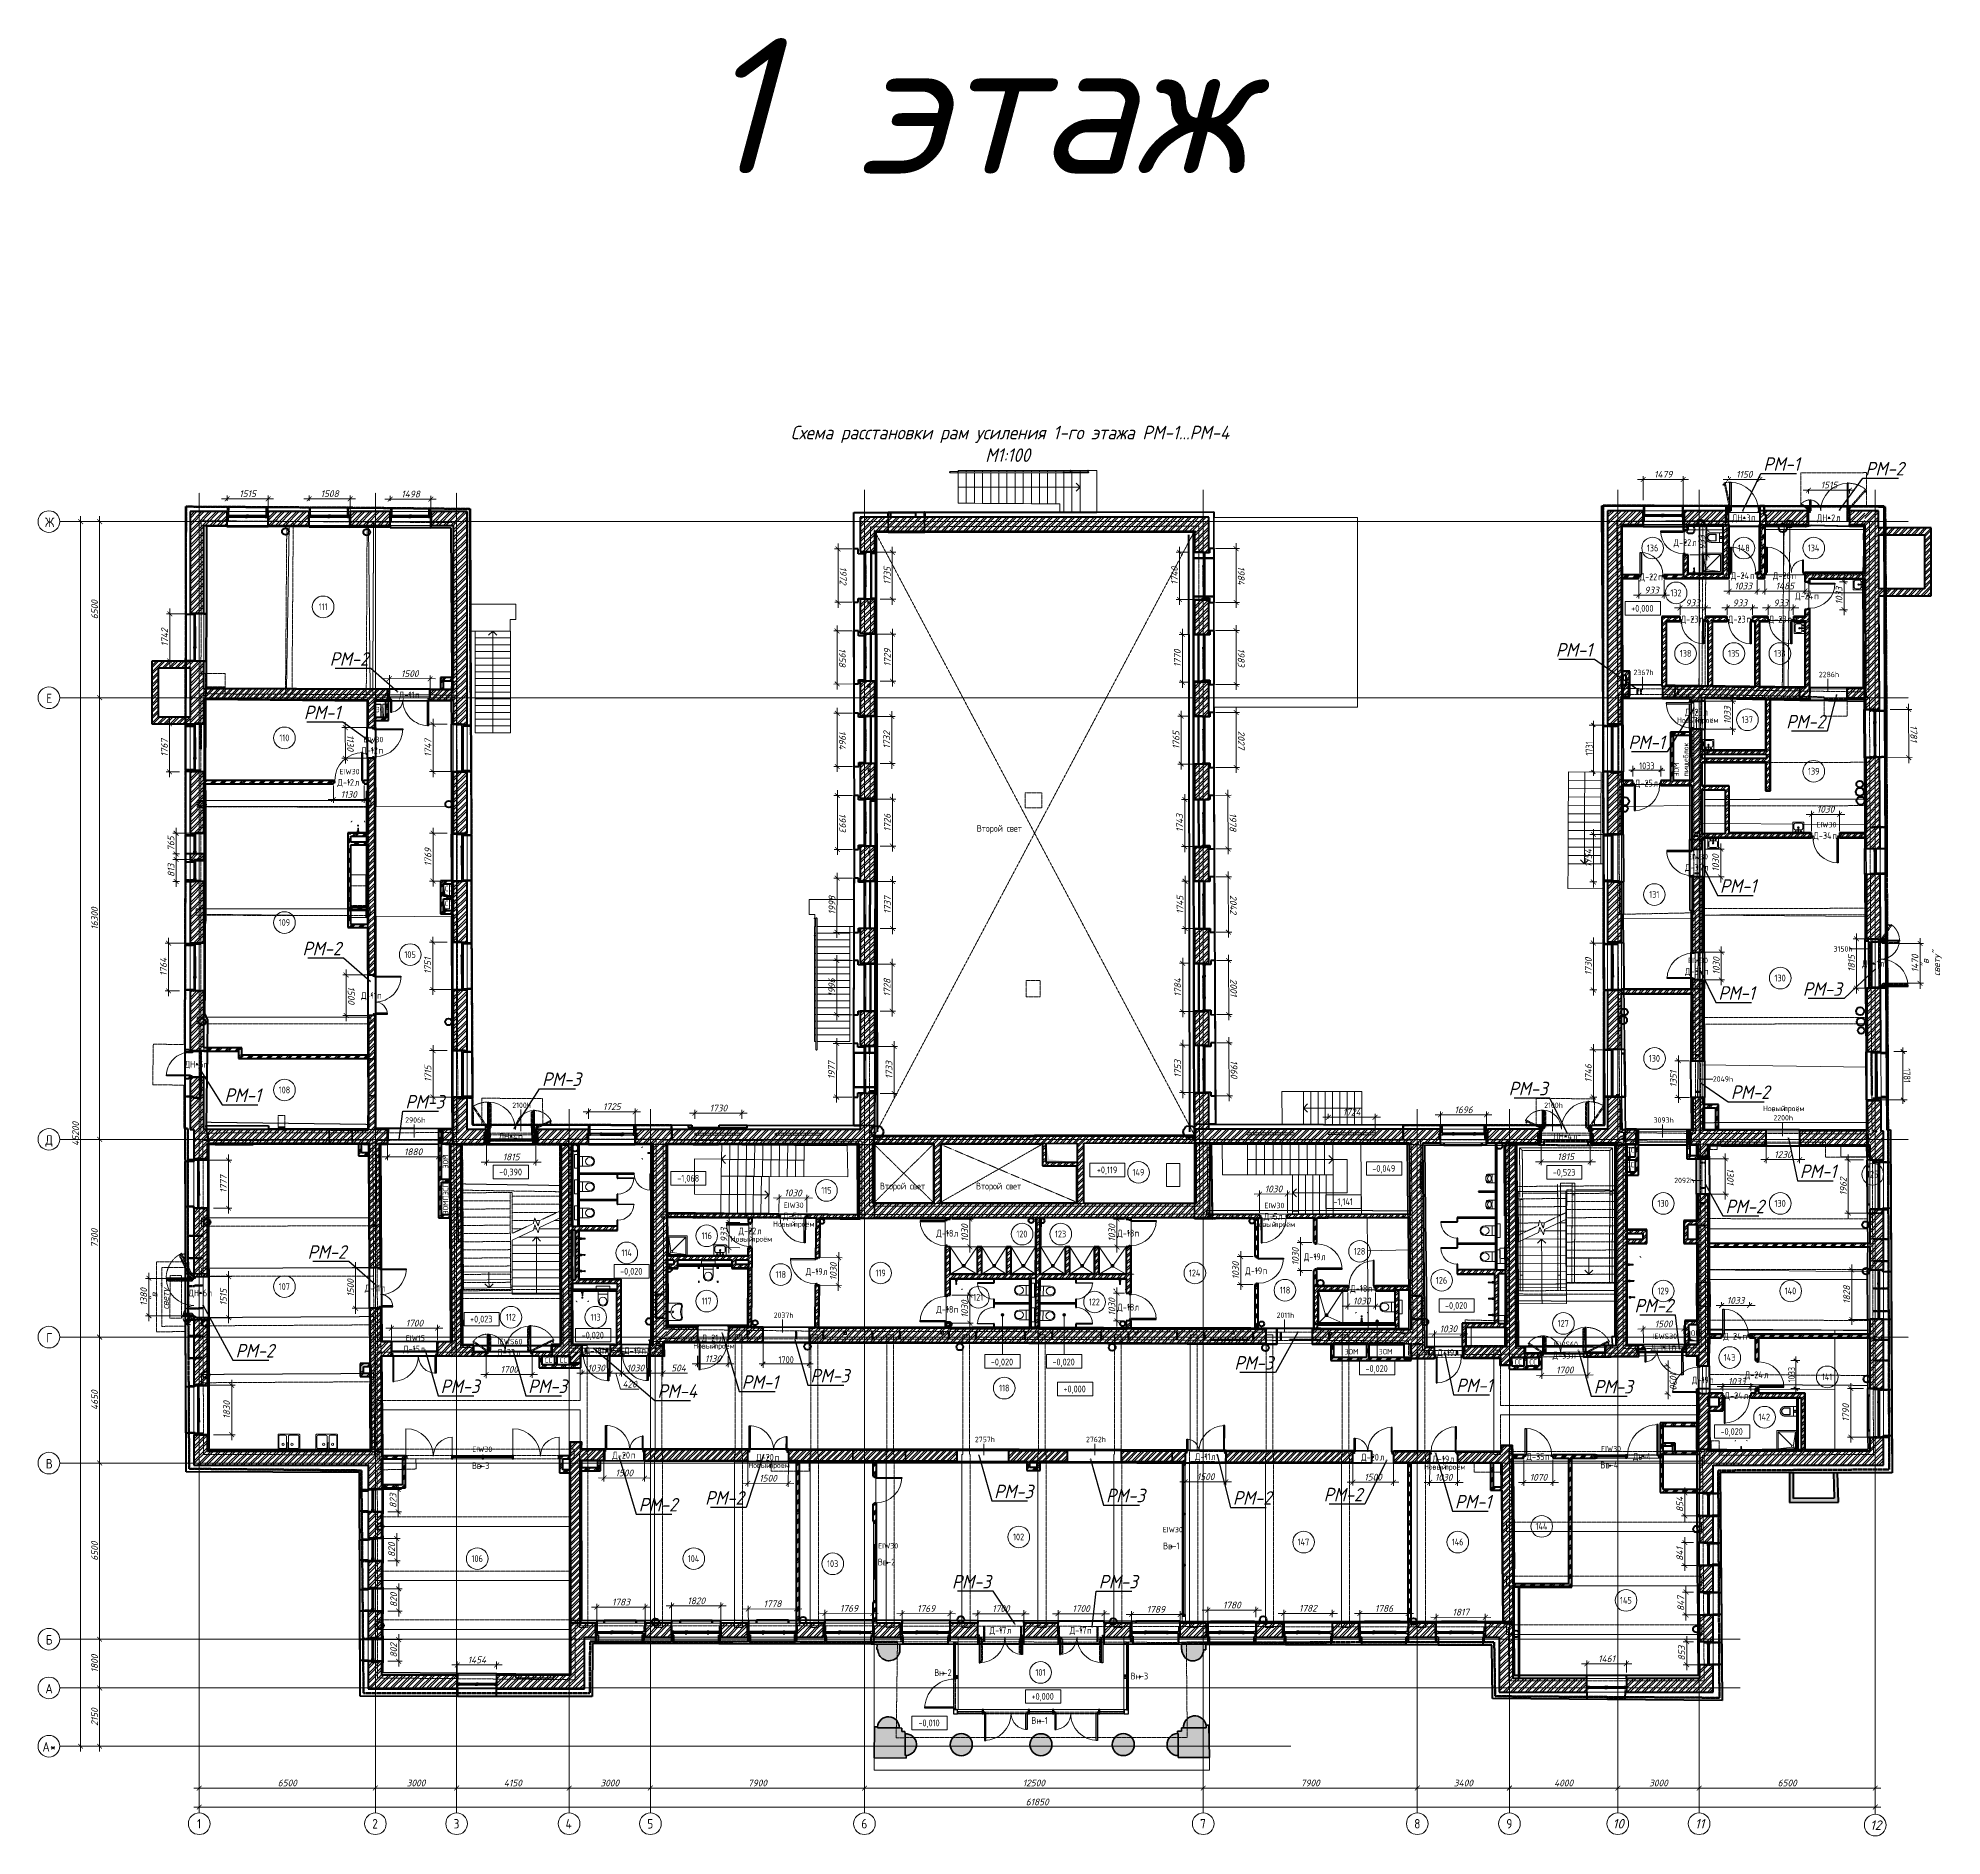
# Model space of a CAD drawing. Header units: millimetres. Extents: x 749182 to 2267578, y 70462 to 311449.
# Drawn here: x 1946334 to 2016590, y 70462 to 136822 of the extents above; entities that cross this region are included whole.
import ezdxf
from ezdxf import colors
from ezdxf.entities.mleader import LeaderData, LeaderLine
from ezdxf.math import Vec2, Vec3

# ---------------------------------------------------------------- set-up
doc = ezdxf.new("R2010")
doc.units = ezdxf.units.MM
for name, pattern in [('ADSK_Линия сетки', [25, 20, -2.5, 0, -2.5]), ('ADSK_Сверху', [4.5, 3, -1.5]), ('ADSK_Штриховая_ш2 п1', [3, 2, -1]), ('осеваяX2', [4, 2.5, -0.5, 0.5, -0.5])]:
    doc.linetypes.add(name, pattern=pattern)
doc.layers.get('Defpoints').update_dxf_attribs({"color": 255})
for name, color, linetype, lineweight in [('_ Окна', 7, 'Continuous', 30), ('Аннотация', 7, 'Continuous', 9), ('Витраж', 7, 'Continuous', 9), ('Двери', 7, 'Continuous', 20), ('Каркас', 7, 'Continuous', 9), ('Лестницы', 7, 'Continuous', 18), ('Марки', 7, 'Continuous', 20), ('Марки дверей', 7, 'Continuous', 20), ('Марки помещений', 7, 'Continuous', 20), ('Мебель', 7, 'Continuous', 18), ('Обобщенные модели', 7, 'Continuous', 18), ('Оборудование', 7, 'Continuous', 18), ('Ограждение', 7, 'Continuous', 18), ('Окна', 7, 'Continuous', 18), ('Оси', 165, 'осеваяX2', 13), ('отметки', 7, 'Continuous', 20), ('Панели витража', 7, 'Continuous', 9), ('Перекрытие', 7, 'Continuous', 18), ('Размер', 7, 'Continuous', 13), ('размеры', 7, 'Continuous', 9), ('Размеры КР', 164, 'Continuous', 9), ('Сантехника', 7, 'Continuous', 18), ('Сантехническое оборудование', 7, 'Continuous', 9), ('Стены', 184, 'Continuous', 40), ('Стены внутренние', 7, 'Continuous', 18), ('Стены наружные', 7, 'Continuous', 18), ('Стены разрез', 7, 'Continuous', 35), ('Стены штриховка', 7, 'Continuous', 18), ('стояки', 7, 'Continuous', 9), ('Стрелки вверх', 7, 'Continuous', 18), ('Узлы', 7, 'Continuous', 18)]:
    doc.layers.add(name, color=color, linetype=linetype, lineweight=lineweight)
doc.layers.add('Линии', color=7, linetype='Continuous', lineweight=9, true_color=0x00a600)
doc.layers.add('планы со стояками отопление_dwg', color=7, linetype='Continuous', lineweight=9, true_color=0x767676)
doc.layers.add('Текст', color=7, linetype='Continuous')
doc.styles.add('GOST 2.304_new', font='isocpeur.ttf', dxfattribs={"width": 0.9, "oblique": 15})
doc.styles.add('GOST Common_1', font='GOST_Common.ttf', dxfattribs={"width": 0.9, "height": 250})
doc.styles.add('GOST Common_2', font='GOST_Common.ttf', dxfattribs={"width": 0.9, "height": 200})
doc.styles.add('М2', font='isocpeui.ttf')
doc.styles.add('Юля', font='isocpeui.ttf', dxfattribs={"height": 2.8})
doc.dimstyles.new('ADSK_Основной_2_мм_Округление_до_1_мм', dxfattribs={"dimscale": 304.8, "dimtxt": 201.142999, "dimasz": 0.463911, "dimexe": 0.492126, "dimexo": 0.492126, "dimgap": 0.098425, "dimtad": 1, "dimdec": 0, "dimdsep": 46, "dimtxsty": 'GOST Common_1', "dimblk1": 'OBLIQUE', "dimblk2": 'OBLIQUE', "dimsah": 1, "dimcen": 0.09, "dimdle": 0.492126, "dimazin": 2, "dimtfac": 1, "dimtdec": 4, "dimtix": 1, "dimtmove": 0, "dimatfit": 3, "dimfxl": 0, "dimtvp": 1, "dimtolj": 1, "dimtzin": 0, "dimlwd": 20, "dimlwe": 20, "dimarcsym": 0})
doc.dimstyles.new('SPDS 1_100', dxfattribs={"dimscale": 100, "dimtxt": 2.5, "dimasz": 1.77, "dimexe": 1.25, "dimexo": 0.625, "dimtad": 1, "dimdec": 0, "dimrnd": 0.001, "dimzin": 9, "dimtxsty": 'М2', "dimblk": 'ARCHTICK', "dimcen": 2.5, "dimdle": 2, "dimclrt": 256, "dimadec": 0, "dimazin": 2, "dimtfac": 0.75, "dimtdec": 0, "dimtmove": 1, "dimatfit": 3, "dimfxl": 0, "dimtolj": 1, "dimlwd": 9, "dimlwe": 9, "dimarcsym": 0})
doc.dimstyles.new('SPDS 1_20', dxfattribs={"dimscale": 20, "dimtxt": 2.5, "dimasz": 1.77, "dimexe": 1.25, "dimexo": 0.625, "dimtad": 1, "dimdec": 0, "dimrnd": 0.001, "dimtxsty": 'М2', "dimblk": 'ARCHTICK', "dimcen": 2.5, "dimdle": 2, "dimclrt": 256, "dimadec": 0, "dimazin": 2, "dimtfac": 0.75, "dimtdec": 0, "dimtmove": 1, "dimatfit": 3, "dimfxl": 0, "dimtolj": 1, "dimlwd": 9, "dimlwe": 9, "dimarcsym": 0})
pattern_1 = [(45, (1958220.23, 75616.62), (-117.8655, 117.8655), []), (45, (1958298.8, 75616.62), (-117.8655, 117.8655), [])]
pattern_2 = [(0, (1958220.23, 75616.62), (406.4, 101.6), [33.528, -271.272, 33.528, -271.272, -1625.6]), (0, (1958220.23, 75616.62), (406.4, 101.6), [-609.6, 33.528, -576.072, 33.528, -271.272, -711.2]), (0, (1958220.23, 75616.62), (406.4, 101.6), [-1524, 33.528, -169.672, 33.528, -474.472]), (120, (1958372.63, 75667.42), (-291.18818, 301.15272), [33.528, -271.272, 33.528, -271.272, -1625.6]), (120, (1958372.63, 75667.42), (-291.18818, 301.15272), [-609.6, 33.528, -576.072, 33.528, -271.272, -711.2]), (120, (1958372.63, 75667.42), (-291.18818, 301.15272), [-1524, 33.528, -169.672, 33.528, -474.472]), (240, (1958423.43, 75870.62), (-115.21182, -402.75272), [33.528, -271.272, 33.528, -271.272, -1625.6]), (240, (1958423.43, 75870.62), (-115.21182, -402.75272), [-609.6, 33.528, -576.072, 33.528, -271.272, -711.2]), (240, (1958423.43, 75870.62), (-115.21182, -402.75272), [-1524, 33.528, -169.672, 33.528, -474.472])]
pattern_3 = [(45, (1958220.23, 75616.62), (-134.70384, 134.70384), []), (45, (1958310.03, 75616.62), (-134.70384, 134.70384), [])]
pattern_4 = [(45, (1958220.23, 75616.62), (-134.70384, 134.70384), []), (45, (1958310.03, 75616.62), (-134.70384, 134.70384), [])]
pattern_5 = [(45, (1958220.23, 75616.62), (-179.6051, 179.6051), []), (45, (1958283.73, 75616.62), (0, 359.2102), []), (45, (1958156.73, 75616.62), (0, 359.2102), [])]
pattern_6 = [(45, (1958220.23, 75616.62), (-70.71068, 70.71068), [])]
pattern_7 = [(45, (1958220.23, 75616.62), (-106.06602, 106.06602), []), (135, (1958220.23, 75616.62), (-106.06602, -106.06602), [])]
pattern_8 = [(44.83506, (1958220.23, 75616.62), (-134.3155, 135.0911), []), (44.83506, (1958310.03, 75616.36), (-134.3155, 135.0911), [])]
pattern_9 = [(44.73546, (1958220.23, 75616.62), (-134.08047, 135.32434), []), (44.73546, (1958310.03, 75616.2), (-134.08047, 135.32434), [])]

msp = doc.modelspace()

# ---------------------------------------------------------------- texts
at = {"layer": 'Defpoints', "color": 2, "lineweight": 9, "char_height": 200, "attachment_point": 1, "style": 'GOST Common_1'}
for s, insert, width in [('Новый', (2006811.5263, 111746.2747), 815.316187), ('проём', (2007567.5732, 111746.2747), 815.316187), ('Новый', (2009985.7212, 97413.023), 815.316187), ('проём', (2010741.7681, 97413.023), 815.316187), ('Новый', (1973453.0288, 93147.8384), 815.316187), ('проём', (1974209.0757, 93147.8384), 815.316187), ('Новый', (1991194.1283, 93136.6398), 836.96175), ('проём', (1991950.1752, 93136.6398), 815.316187), ('Новый', (1971893.7721, 92595.8737), 815.316187), ('проём', (1972649.819, 92595.8737), 815.316187), ('Новый', (1970509.6918, 88648.6464), 815.316187), ('проём', (1971265.7386, 88648.6464), 815.316187), ('Новый', (1972541.6419, 84245.8434), 815.316187), ('проём', (1973297.6888, 84245.8434), 815.316187), ('Новый', (1997472.6411, 84183.3345), 815.316187), ('проём', (1998228.688, 84183.3345), 815.316187)]:
    msp.add_mtext(s, dxfattribs=dict(at, insert=insert, width=width))
at = {"layer": 'Аннотация', "attachment_point": 1}
for s, insert, char_height, width, style in [('2367h', (2005209.8317, 113508.4374), 200, 786.455438, 'GOST Common_1'), ('2286h', (2012049.393, 113430.9707), 200, 793.670625, 'GOST Common_1'), ('ЭОМ', (1958793.6857, 112134.6444), 200, 555.569438, 'GOST Common_1'), ('Второй', (1980974.3875, 107775.9806), 250, 1248.227437, 'GOST Common_2'), ('свет', (1982081.6687, 107775.9806), 250, 800.885813, 'GOST Common_2'), ('СС', (1961339.6469, 105531.1629), 200, 317.46825, 'GOST Common_1'), ('СС', (1961339.6469, 104981.1629), 200, 317.46825, 'GOST Common_1'), ('3150h', (2012592.4922, 103302.9215), 200, 735.949125, 'GOST Common_1'), ('2049h', (2008136.2213, 98499.0703), 200, 815.316187, 'GOST Common_1'), ('2906h', (1959880.1064, 96985.0946), 200, 793.670625, 'GOST Common_1'), ('2100h', (1963835.1565, 97530.4808), 200, 743.164312, 'GOST Common_1'), ('2100h', (2001915.1565, 97530.4808), 200, 743.164312, 'GOST Common_1'), ('3093h', (2005949.9834, 96985.0946), 200, 779.24025, 'GOST Common_1'), ('2200h', (2010372.6743, 97069.0647), 200, 793.670625, 'GOST Common_1'), ('СС', (2004960.9523, 95889.5218), 200, 317.46825, 'GOST Common_1'), ('СС', (2004960.9523, 95339.5218), 200, 317.46825, 'GOST Common_1'), ('Второй', (1977400.8901, 94572.1489), 250, 1248.227437, 'GOST Common_2'), ('свет', (1978508.1714, 94572.1489), 250, 800.885813, 'GOST Common_2'), ('Второй', (1980946.6614, 94572.1489), 250, 1248.227437, 'GOST Common_2'), ('свет', (1982053.9426, 94572.1489), 250, 800.885813, 'GOST Common_2'), ('2092h', (2006711.0333, 94756.0758), 200, 793.670625, 'GOST Common_1'), ('2037h', (1973480.4081, 89781.8752), 200, 786.455438, 'GOST Common_1'), ('2011h', (1992040.4081, 89781.8752), 200, 692.658, 'GOST Common_1'), ('ЭОМ', (2007181.2485, 89121.8431), 200, 555.569438, 'GOST Common_1'), ('СС', (1965032.3485, 88118.2447), 200, 317.46825, 'GOST Common_1'), ('СС', (1965582.3485, 88118.2447), 200, 317.46825, 'GOST Common_1'), ('ЭОМ', (1994546.1502, 88436.0917), 200, 555.569438, 'GOST Common_1'), ('ЭОМ', (1995806.1502, 88436.0917), 200, 555.569438, 'GOST Common_1'), ('СС', (2000817.5437, 88053.8311), 200, 317.46825, 'GOST Common_1'), ('СС', (2001367.5437, 88053.8311), 200, 317.46825, 'GOST Common_1'), ('2757h', (1980904.6469, 85195.6149), 200, 793.670625, 'GOST Common_1'), ('2762h', (1985004.6469, 85195.6149), 200, 793.670625, 'GOST Common_1')]:
    msp.add_mtext(s, dxfattribs=dict(at, insert=insert, char_height=char_height, width=width, style=style))
at = {"layer": 'Аннотация', "char_height": 200, "attachment_point": 1, "rotation": 90, "style": 'GOST Common_1'}
for s, insert, width in [('пищеблок', (2007038.0461, 109564.385), 1327.5945), ('ЭОМ', (2006694.0877, 109564.385), 555.569438), ('ЭОМ', (1961270.4348, 95097.4992), 555.569438), ('ПЭСПЗ', (1961270.4348, 93925.961), 858.607313), ('ЭОМ', (1961270.4348, 93402.086), 555.569438)]:
    msp.add_mtext(s, dxfattribs=dict(at, insert=insert, width=width))
at = {"layer": 'Марки', "lineweight": 9, "attachment_point": 1}
for s, insert, char_height, width, style in [('EIW30', (1962355.1712, 84833.3426), 200, 779.24025, 'GOST Common_1'), ('EIW30', (2004009.96, 84854.3695), 200, 779.24025, 'GOST Common_1'), ('Вв', (1962343.0212, 84256.6968), 250, 418.480875, 'GOST Common_2'), ('-3', (1962688.3024, 84256.6968), 250, 389.620125, 'GOST Common_2'), ('Вв', (2003988.81, 84277.7237), 250, 418.480875, 'GOST Common_2'), ('-4', (2004334.0913, 84277.7237), 250, 411.265687, 'GOST Common_2'), ('EIW30', (1987836.6528, 81868.4185), 200, 779.24025, 'GOST Common_1'), ('EIW30', (1977334.9851, 81270.8754), 200, 779.24025, 'GOST Common_1'), ('Вв', (1987848.3528, 81291.7727), 250, 418.480875, 'GOST Common_2'), ('-1', (1988193.634, 81291.7727), 250, 331.898625, 'GOST Common_2'), ('Вв', (1977322.8351, 80694.2296), 250, 418.480875, 'GOST Common_2'), ('-2', (1977668.1163, 80694.2296), 250, 389.620125, 'GOST Common_2'), ('Вн', (1979403.7083, 76612.2712), 250, 418.480875, 'GOST Common_2'), ('-2', (1979748.9896, 76612.2712), 250, 389.620125, 'GOST Common_2'), ('Вн', (1986650.0562, 76486.8968), 250, 418.480875, 'GOST Common_2'), ('-3', (1986995.3375, 76486.8968), 250, 389.620125, 'GOST Common_2'), ('Вн', (1982989.3132, 74846.5161), 250, 418.480875, 'GOST Common_2'), ('-1', (1983334.5945, 74846.5161), 250, 331.898625, 'GOST Common_2')]:
    msp.add_mtext(s, dxfattribs=dict(at, insert=insert, char_height=char_height, width=width, style=style))
at = {"layer": 'Марки дверей', "lineweight": 9, "attachment_point": 1}
for s, insert, char_height, width, style in [('ДН', (2008845.7276, 119237.8383), 250, 461.772, 'GOST Common_2'), ('-3', (2009226.7276, 119237.8383), 250, 389.620125, 'GOST Common_2'), ('\\fGOST Common|b0|i0|c204|p34|;\\W.9;п', (2009548.1963, 119237.8383), 250, 194.810062, 'GOST Common_2'), ('ДН', (2011975.4532, 119237.8383), 250, 461.772, 'GOST Common_2'), ('-2', (2012356.4532, 119237.8383), 250, 389.620125, 'GOST Common_2'), ('\\fGOST Common|b0|i0|c204|p34|;\\W.9;л', (2012677.9219, 119237.8383), 250, 194.810062, 'GOST Common_2'), ('\\fGOST Common|b0|i0|c204|p34|;\\W.9;Д', (2006690.5459, 118325.7253), 250, 245.316375, 'GOST Common_2'), ('-22', (2006892.9522, 118325.7253), 250, 584.430187, 'GOST Common_2'), ('\\fGOST Common|b0|i0|c204|p34|;\\W.9;л', (2007375.1553, 118325.7253), 250, 194.810062, 'GOST Common_2'), ('\\fGOST Common|b0|i0|c204|p34|;\\W.9;Д', (2005435.1983, 117059.7253), 250, 245.316375, 'GOST Common_2'), ('-22', (2005637.6046, 117059.7253), 250, 584.430187, 'GOST Common_2'), ('\\fGOST Common|b0|i0|c204|p34|;\\W.9;п', (2006119.8077, 117059.7253), 250, 194.810062, 'GOST Common_2'), ('\\fGOST Common|b0|i0|c204|p34|;\\W.9;Д', (2008807.2276, 117106.2253), 250, 245.316375, 'GOST Common_2'), ('-24', (2009009.6338, 117106.2253), 250, 606.07575, 'GOST Common_2'), ('\\fGOST Common|b0|i0|c204|p34|;\\W.9;п', (2009509.6963, 117106.2253), 250, 194.810062, 'GOST Common_2'), ('\\fGOST Common|b0|i0|c204|p34|;\\W.9;Д', (2010353.1983, 117106.2253), 250, 245.316375, 'GOST Common_2'), ('-26', (2010555.6046, 117106.2253), 250, 584.430187, 'GOST Common_2'), ('\\fGOST Common|b0|i0|c204|p34|;\\W.9;п', (2011037.8077, 117106.2253), 250, 194.810062, 'GOST Common_2'), ('\\fGOST Common|b0|i0|c204|p34|;\\W.9;Д', (2011174.6983, 116357.7253), 250, 245.316375, 'GOST Common_2'), ('-24', (2011377.1046, 116357.7253), 250, 606.07575, 'GOST Common_2'), ('\\fGOST Common|b0|i0|c204|p34|;\\W.9;п', (2011877.1671, 116357.7253), 250, 194.810062, 'GOST Common_2'), ('\\fGOST Common|b0|i0|c204|p34|;\\W.9;Д', (2006952.1983, 115497.1118), 250, 245.316375, 'GOST Common_2'), ('-23', (2007154.6046, 115497.1118), 250, 584.430187, 'GOST Common_2'), ('\\fGOST Common|b0|i0|c204|p34|;\\W.9;п', (2007636.8077, 115497.1118), 250, 194.810062, 'GOST Common_2'), ('\\fGOST Common|b0|i0|c204|p34|;\\W.9;Д', (2008694.6983, 115497.1118), 250, 245.316375, 'GOST Common_2'), ('-23', (2008897.1046, 115497.1118), 250, 584.430187, 'GOST Common_2'), ('\\fGOST Common|b0|i0|c204|p34|;\\W.9;п', (2009379.3077, 115497.1118), 250, 194.810062, 'GOST Common_2'), ('\\fGOST Common|b0|i0|c204|p34|;\\W.9;Д', (2010200.9576, 115497.1118), 250, 245.316375, 'GOST Common_2'), ('-23', (2010403.3638, 115497.1118), 250, 584.430187, 'GOST Common_2'), ('\\fGOST Common|b0|i0|c204|p34|;\\W.9;п', (2010885.5669, 115497.1118), 250, 194.810062, 'GOST Common_2'), ('\\fGOST Common|b0|i0|c204|p34|;\\W.9;Д', (1959653.3907, 112699.7213), 250, 245.316375, 'GOST Common_2'), ('-11', (1959855.797, 112699.7213), 250, 468.987187, 'GOST Common_2'), ('\\fGOST Common|b0|i0|c204|p34|;\\W.9;п', (1960242.7501, 112699.7213), 250, 194.810062, 'GOST Common_2'), ('\\fGOST Common|b0|i0|c204|p34|;\\W.9;Д', (2007103.1263, 112065.1758), 250, 245.316375, 'GOST Common_2'), ('-25', (2007305.5325, 112065.1758), 250, 584.430187, 'GOST Common_2'), ('\\fGOST Common|b0|i0|c204|p34|;\\W.9;л', (2007787.7357, 112065.1758), 250, 194.810062, 'GOST Common_2'), ('EIW30', (1958336.9135, 111030.4107), 200, 779.24025, 'GOST Common_1'), ('\\fGOST Common|b0|i0|c204|p34|;\\W.9;Д', (1958259.5135, 110655.0098), 250, 245.316375, 'GOST Common_2'), ('-12', (1958461.9198, 110655.0098), 250, 526.708687, 'GOST Common_2'), ('\\fGOST Common|b0|i0|c204|p34|;\\W.9;п', (1958896.4979, 110655.0098), 250, 194.810062, 'GOST Common_2'), ('EIW30', (1957459.1084, 109848.321), 200, 779.24025, 'GOST Common_1'), ('\\fGOST Common|b0|i0|c204|p34|;\\W.9;Д', (1957381.7084, 109472.9201), 250, 245.316375, 'GOST Common_2'), ('-12', (1957584.1147, 109472.9201), 250, 526.708687, 'GOST Common_2'), ('\\fGOST Common|b0|i0|c204|p34|;\\W.9;л', (1958018.6928, 109472.9201), 250, 194.810062, 'GOST Common_2'), ('\\fGOST Common|b0|i0|c204|p34|;\\W.9;Д', (2005263.1263, 109444.973), 250, 245.316375, 'GOST Common_2'), ('-25', (2005465.5326, 109444.973), 250, 584.430187, 'GOST Common_2'), ('\\fGOST Common|b0|i0|c204|p34|;\\W.9;л', (2005947.7357, 109444.973), 250, 194.810062, 'GOST Common_2'), ('\\fGOST Common|b0|i0|c204|p34|;\\W.9;Д', (2011846.939, 107511.7), 250, 245.316375, 'GOST Common_2'), ('EIW30', (2011957.189, 107887.1009), 200, 779.24025, 'GOST Common_1'), ('-34', (2012049.3452, 107511.7), 250, 606.07575, 'GOST Common_2'), ('\\fGOST Common|b0|i0|c204|p34|;\\W.9;п', (2012549.4077, 107511.7), 250, 194.810062, 'GOST Common_2'), ('\\fGOST Common|b0|i0|c204|p34|;\\W.9;Д', (2007109.6111, 106334.0151), 250, 245.316375, 'GOST Common_2'), ('EIW30', (2007219.8611, 106709.4161), 200, 779.24025, 'GOST Common_1'), ('-34', (2007312.0173, 106334.0151), 250, 606.07575, 'GOST Common_2'), ('\\fGOST Common|b0|i0|c204|p34|;\\W.9;л', (2007812.0798, 106334.0151), 250, 194.810062, 'GOST Common_2'), ('EIW30', (2007219.8611, 102877.0079), 200, 779.24025, 'GOST Common_1'), ('ДН', (2013645.1621, 102782.1706), 250, 461.772, 'GOST Common_2'), ('-1', (2014026.1621, 102782.1706), 250, 331.898625, 'GOST Common_2'), ('\\fGOST Common|b0|i0|c204|p34|;\\W.9;л', (2014300.0059, 102782.1706), 250, 194.810062, 'GOST Common_2'), ('\\fGOST Common|b0|i0|c204|p34|;\\W.9;Д', (2007109.6111, 102501.6069), 250, 245.316375, 'GOST Common_2'), ('-34', (2007312.0173, 102501.6069), 250, 606.07575, 'GOST Common_2'), ('\\fGOST Common|b0|i0|c204|p34|;\\W.9;п', (2007812.0798, 102501.6069), 250, 194.810062, 'GOST Common_2'), ('\\fGOST Common|b0|i0|c204|p34|;\\W.9;Д', (1958256.4535, 101609.0411), 250, 245.316375, 'GOST Common_2'), ('-11', (1958458.8598, 101609.0411), 250, 468.987187, 'GOST Common_2'), ('\\fGOST Common|b0|i0|c204|p34|;\\W.9;п', (1958845.8129, 101609.0411), 250, 194.810062, 'GOST Common_2'), ('ДН', (1951747.6453, 99070.4536), 250, 461.772, 'GOST Common_2'), ('-5', (1952128.6453, 99070.4536), 250, 389.620125, 'GOST Common_2'), ('\\fGOST Common|b0|i0|c204|p34|;\\W.9;п', (1952450.114, 99070.4536), 250, 194.810062, 'GOST Common_2'), ('ДН', (1963333.1335, 96397.2634), 250, 461.772, 'GOST Common_2'), ('-4', (1963714.1335, 96397.2634), 250, 411.265687, 'GOST Common_2'), ('\\fGOST Common|b0|i0|c204|p34|;\\W.9;п', (1964053.4616, 96397.2634), 250, 194.810062, 'GOST Common_2'), ('ДН', (2002246.873, 96412.6904), 250, 461.772, 'GOST Common_2'), ('-4', (2002627.873, 96412.6904), 250, 411.265687, 'GOST Common_2'), ('\\fGOST Common|b0|i0|c204|p34|;\\W.9;л', (2002967.2012, 96412.6904), 250, 194.810062, 'GOST Common_2'), ('\\fGOST Common|b0|i0|c204|p34|;\\W.9;Д', (1973824.7288, 93466.7395), 250, 245.316375, 'GOST Common_2'), ('EIW30', (1973845.8788, 93842.1404), 200, 779.24025, 'GOST Common_1'), ('-5', (1974027.135, 93466.7395), 250, 389.620125, 'GOST Common_2'), ('\\fGOST Common|b0|i0|c204|p34|;\\W.9;Д', (1991565.8283, 93455.5409), 250, 245.316375, 'GOST Common_2'), ('EIW30', (1991586.9783, 93830.9418), 200, 779.24025, 'GOST Common_1'), ('-5', (1991768.2346, 93455.5409), 250, 389.620125, 'GOST Common_2'), ('\\fGOST Common|b0|i0|c204|p34|;\\W.9;Д', (1972185.3721, 92914.7749), 250, 245.316375, 'GOST Common_2'), ('-22', (1972387.7784, 92914.7749), 250, 584.430187, 'GOST Common_2'), ('\\fGOST Common|b0|i0|c204|p34|;\\W.9;л', (1972869.9815, 92914.7749), 250, 194.810062, 'GOST Common_2'), ('\\fGOST Common|b0|i0|c204|p34|;\\W.9;п', (1974348.6038, 93466.7395), 250, 194.810062, 'GOST Common_2'), ('\\fGOST Common|b0|i0|c204|p34|;\\W.9;Д', (1979484.7174, 92833.9245), 250, 245.316375, 'GOST Common_2'), ('-18', (1979687.1237, 92833.9245), 250, 526.708687, 'GOST Common_2'), ('\\fGOST Common|b0|i0|c204|p34|;\\W.9;л', (1980121.7018, 92833.9245), 250, 194.810062, 'GOST Common_2'), ('\\fGOST Common|b0|i0|c204|p34|;\\W.9;Д', (1986159.4312, 92833.9245), 250, 245.316375, 'GOST Common_2'), ('-18', (1986361.8375, 92833.9245), 250, 526.708687, 'GOST Common_2'), ('\\fGOST Common|b0|i0|c204|p34|;\\W.9;п', (1986796.4156, 92833.9245), 250, 194.810062, 'GOST Common_2'), ('\\fGOST Common|b0|i0|c204|p34|;\\W.9;л', (1992089.7033, 93455.5409), 250, 194.810062, 'GOST Common_2'), ('\\fGOST Common|b0|i0|c204|p34|;\\W.9;Д', (1974664.9735, 91419.1109), 250, 245.316375, 'GOST Common_2'), ('-19', (1974867.3798, 91419.1109), 250, 526.708687, 'GOST Common_2'), ('\\fGOST Common|b0|i0|c204|p34|;\\W.9;л', (1975301.9579, 91419.1109), 250, 194.810062, 'GOST Common_2'), ('\\fGOST Common|b0|i0|c204|p34|;\\W.9;Д', (1990884.5915, 91445.4201), 250, 245.316375, 'GOST Common_2'), ('-19', (1991086.9978, 91445.4201), 250, 526.708687, 'GOST Common_2'), ('\\fGOST Common|b0|i0|c204|p34|;\\W.9;п', (1991521.5759, 91445.4201), 250, 194.810062, 'GOST Common_2'), ('\\fGOST Common|b0|i0|c204|p34|;\\W.9;Д', (1993045.9138, 91962.3575), 250, 245.316375, 'GOST Common_2'), ('-19', (1993248.32, 91962.3575), 250, 526.708687, 'GOST Common_2'), ('\\fGOST Common|b0|i0|c204|p34|;\\W.9;л', (1993682.8981, 91962.3575), 250, 194.810062, 'GOST Common_2'), ('\\fGOST Common|b0|i0|c204|p34|;\\W.9;Д', (1958391.8601, 90805.8622), 250, 245.316375, 'GOST Common_2'), ('-11', (1958594.2664, 90805.8622), 250, 468.987187, 'GOST Common_2'), ('\\fGOST Common|b0|i0|c204|p34|;\\W.9;п', (1958981.2195, 90805.8622), 250, 194.810062, 'GOST Common_2'), ('\\fGOST Common|b0|i0|c204|p34|;\\W.9;Д', (1994760.4865, 90794.4003), 250, 245.316375, 'GOST Common_2'), ('-18', (1994962.8927, 90794.4003), 250, 526.708687, 'GOST Common_2'), ('\\fGOST Common|b0|i0|c204|p34|;\\W.9;л', (1995397.4708, 90794.4003), 250, 194.810062, 'GOST Common_2'), ('ДН', (1951885.3544, 90628.0533), 250, 461.772, 'GOST Common_2'), ('-6', (1952266.3544, 90628.0533), 250, 389.620125, 'GOST Common_2'), ('\\fGOST Common|b0|i0|c204|p34|;\\W.9;л', (1952587.8232, 90628.0533), 250, 194.810062, 'GOST Common_2'), ('\\fGOST Common|b0|i0|c204|p34|;\\W.9;Д', (1979484.7174, 90022.6691), 250, 245.316375, 'GOST Common_2'), ('-18', (1979687.1237, 90022.6691), 250, 526.708687, 'GOST Common_2'), ('\\fGOST Common|b0|i0|c204|p34|;\\W.9;п', (1980121.7018, 90022.6691), 250, 194.810062, 'GOST Common_2'), ('\\fGOST Common|b0|i0|c204|p34|;\\W.9;Д', (1986159.4312, 90102.9135), 250, 245.316375, 'GOST Common_2'), ('-18', (1986361.8375, 90102.9135), 250, 526.708687, 'GOST Common_2'), ('\\fGOST Common|b0|i0|c204|p34|;\\W.9;л', (1986796.4156, 90102.9135), 250, 194.810062, 'GOST Common_2'), ('\\fGOST Common|b0|i0|c204|p34|;\\W.9;Д', (1959805.9488, 88559.8502), 250, 245.316375, 'GOST Common_2'), ('EIW15', (1959901.3488, 88935.2511), 200, 735.949125, 'GOST Common_1'), ('-15', (1960008.355, 88559.8502), 250, 526.708687, 'GOST Common_2'), ('IEWS60', (1963301.4061, 88809.7756), 200, 966.835125, 'GOST Common_1'), ('\\fGOST Common|b0|i0|c204|p34|;\\W.9;Д', (1970825.1418, 88967.5475), 250, 245.316375, 'GOST Common_2'), ('-21', (1971027.548, 88967.5475), 250, 526.708687, 'GOST Common_2'), ('\\fGOST Common|b0|i0|c204|p34|;\\W.9;л', (1971462.1261, 88967.5475), 250, 194.810062, 'GOST Common_2'), ('IEWS60', (2002250.5945, 88707.6316), 200, 966.835125, 'GOST Common_1'), ('\\fGOST Common|b0|i0|c204|p34|;\\W.9;Д', (2005844.1124, 88628.8235), 250, 245.316375, 'GOST Common_2'), ('IEWS30', (2005912.5124, 89004.2244), 200, 959.619937, 'GOST Common_1'), ('-11.1', (2006046.5186, 88628.8235), 250, 685.442812, 'GOST Common_2'), ('\\fGOST Common|b0|i0|c204|p34|;\\W.9;п', (2006612.0655, 88628.8235), 250, 194.810062, 'GOST Common_2'), ('\\fGOST Common|b0|i0|c204|p34|;\\W.9;Д', (2008528.1345, 89031.3489), 250, 245.316375, 'GOST Common_2'), ('-24', (2008730.5407, 89031.3489), 250, 606.07575, 'GOST Common_2'), ('\\fGOST Common|b0|i0|c204|p34|;\\W.9;п', (2009230.6032, 89031.3489), 250, 194.810062, 'GOST Common_2'), ('\\fGOST Common|b0|i0|c204|p34|;\\W.9;л', (1960442.9332, 88559.8502), 250, 194.810062, 'GOST Common_2'), ('\\fGOST Common|b0|i0|c204|p34|;\\W.9;Д', (1963277.5561, 88434.3747), 250, 245.316375, 'GOST Common_2'), ('-33', (1963479.9624, 88434.3747), 250, 584.430187, 'GOST Common_2'), ('\\fGOST Common|b0|i0|c204|p34|;\\W.9;л', (1963962.1655, 88434.3747), 250, 194.810062, 'GOST Common_2'), ('\\fGOST Common|b0|i0|c204|p34|;\\W.9;Д', (1966509.8898, 88498.1412), 250, 245.316375, 'GOST Common_2'), ('-18', (1966712.296, 88498.1412), 250, 526.708687, 'GOST Common_2'), ('\\fGOST Common|b0|i0|c204|p34|;\\W.9;п', (1967146.8741, 88498.1412), 250, 194.810062, 'GOST Common_2'), ('\\fGOST Common|b0|i0|c204|p34|;\\W.9;Д', (1967960.3577, 88502.5562), 250, 245.316375, 'GOST Common_2'), ('-19', (1968162.7639, 88502.5562), 250, 526.708687, 'GOST Common_2'), ('\\fGOST Common|b0|i0|c204|p34|;\\W.9;п', (1968597.342, 88502.5562), 250, 194.810062, 'GOST Common_2'), ('\\fGOST Common|b0|i0|c204|p34|;\\W.9;Д', (1997967.9673, 88421.1793), 250, 245.316375, 'GOST Common_2'), ('-19', (1998170.3735, 88421.1793), 250, 526.708687, 'GOST Common_2'), ('\\fGOST Common|b0|i0|c204|p34|;\\W.9;л', (1998604.9516, 88421.1793), 250, 194.810062, 'GOST Common_2'), ('\\fGOST Common|b0|i0|c204|p34|;\\W.9;Д', (2002226.7445, 88332.2307), 250, 245.316375, 'GOST Common_2'), ('-33', (2002429.1508, 88332.2307), 250, 584.430187, 'GOST Common_2'), ('\\fGOST Common|b0|i0|c204|p34|;\\W.9;л', (2002911.3539, 88332.2307), 250, 194.810062, 'GOST Common_2'), ('\\fGOST Common|b0|i0|c204|p34|;\\W.9;Д', (2007363.0618, 87413.9306), 250, 245.316375, 'GOST Common_2'), ('-19', (2007565.468, 87413.9306), 250, 526.708687, 'GOST Common_2'), ('\\fGOST Common|b0|i0|c204|p34|;\\W.9;п', (2008000.0462, 87413.9306), 250, 194.810062, 'GOST Common_2'), ('\\fGOST Common|b0|i0|c204|p34|;\\W.9;Д', (2009316.1345, 87606.3489), 250, 245.316375, 'GOST Common_2'), ('-24', (2009518.5407, 87606.3489), 250, 606.07575, 'GOST Common_2'), ('\\fGOST Common|b0|i0|c204|p34|;\\W.9;л', (2010018.6032, 87606.3489), 250, 194.810062, 'GOST Common_2'), ('\\fGOST Common|b0|i0|c204|p34|;\\W.9;Д', (2008570.0232, 86839.1994), 250, 245.316375, 'GOST Common_2'), ('-24', (2008772.4294, 86839.1994), 250, 606.07575, 'GOST Common_2'), ('\\fGOST Common|b0|i0|c204|p34|;\\W.9;л', (2009272.4919, 86839.1994), 250, 194.810062, 'GOST Common_2'), ('\\fGOST Common|b0|i0|c204|p34|;\\W.9;Д', (1967526.7428, 84640.6309), 250, 245.316375, 'GOST Common_2'), ('-20', (1967729.149, 84640.6309), 250, 584.430187, 'GOST Common_2'), ('\\fGOST Common|b0|i0|c204|p34|;\\W.9;п', (1968211.3522, 84640.6309), 250, 194.810062, 'GOST Common_2'), ('\\fGOST Common|b0|i0|c204|p34|;\\W.9;Д', (1972833.2419, 84564.7445), 250, 245.316375, 'GOST Common_2'), ('-20', (1973035.6482, 84564.7445), 250, 584.430187, 'GOST Common_2'), ('\\fGOST Common|b0|i0|c204|p34|;\\W.9;п', (1973517.8513, 84564.7445), 250, 194.810062, 'GOST Common_2'), ('\\fGOST Common|b0|i0|c204|p34|;\\W.9;Д', (1989028.7991, 84583.9206), 250, 245.316375, 'GOST Common_2'), ('-11', (1989231.2054, 84583.9206), 250, 468.987187, 'GOST Common_2'), ('\\fGOST Common|b0|i0|c204|p34|;\\W.9;л', (1989618.1585, 84583.9206), 250, 194.810062, 'GOST Common_2'), ('\\fGOST Common|b0|i0|c204|p34|;\\W.9;Д', (1995160.2407, 84567.5873), 250, 245.316375, 'GOST Common_2'), ('-20', (1995362.6469, 84567.5873), 250, 584.430187, 'GOST Common_2'), ('\\fGOST Common|b0|i0|c204|p34|;\\W.9;л', (1995844.85, 84567.5873), 250, 194.810062, 'GOST Common_2'), ('\\fGOST Common|b0|i0|c204|p34|;\\W.9;Д', (1997788.0911, 84502.2357), 250, 245.316375, 'GOST Common_2'), ('-19', (1997990.4973, 84502.2357), 250, 526.708687, 'GOST Common_2'), ('\\fGOST Common|b0|i0|c204|p34|;\\W.9;л', (1998425.0755, 84502.2357), 250, 194.810062, 'GOST Common_2'), ('\\fGOST Common|b0|i0|c204|p34|;\\W.9;Д', (2001260.7415, 84587.431), 250, 245.316375, 'GOST Common_2'), ('-35', (2001463.1478, 84587.431), 250, 584.430187, 'GOST Common_2'), ('\\fGOST Common|b0|i0|c204|p34|;\\W.9;п', (2001945.3509, 84587.431), 250, 194.810062, 'GOST Common_2'), ('Дв', (2005189.8853, 84600.431), 250, 440.126437, 'GOST Common_2'), ('-4', (2005553.0259, 84600.431), 250, 411.265687, 'GOST Common_2'), ('\\fGOST Common|b0|i0|c204|p34|;\\W.9;Д', (1981446.6799, 78175.1099), 250, 245.316375, 'GOST Common_2'), ('-17', (1981649.0862, 78175.1099), 250, 526.708687, 'GOST Common_2'), ('\\fGOST Common|b0|i0|c204|p34|;\\W.9;л', (1982083.6643, 78175.1099), 250, 194.810062, 'GOST Common_2'), ('\\fGOST Common|b0|i0|c204|p34|;\\W.9;Д', (1984406.6799, 78175.1099), 250, 245.316375, 'GOST Common_2'), ('-17', (1984609.0862, 78175.1099), 250, 526.708687, 'GOST Common_2'), ('\\fGOST Common|b0|i0|c204|p34|;\\W.9;п', (1985043.6643, 78175.1099), 250, 194.810062, 'GOST Common_2')]:
    msp.add_mtext(s, dxfattribs=dict(at, insert=insert, char_height=char_height, width=width, style=style))
at = {"layer": 'Марки помещений', "lineweight": 9, "attachment_point": 1}
for s, insert, char_height, width, style in [('\\pi2724.095;Схема расстановки рам усиления 1-го этажа РМ-1...РМ-4\\P\\pi9900.57;М1:100', (1971384.6775, 122510.9893), 500, 21599.085884, 'GOST 2.304_new'), ('136', (2005702.0127, 118126.6539), 250, 526.708687, 'GOST Common_2'), ('148', (2009060.5249, 118126.6539), 250, 548.35425, 'GOST Common_2'), ('134', (2011639.7206, 118126.6539), 250, 548.35425, 'GOST Common_2'), ('111', (1956688.7163, 115955.9084), 250, 411.265687, 'GOST Common_2'), ('132', (2006570.5001, 116469.0593), 250, 526.708687, 'GOST Common_2'), ('138', (2006917.9142, 114233.2094), 250, 526.708687, 'GOST Common_2'), ('135', (2008700.1259, 114233.2094), 250, 526.708687, 'GOST Common_2'), ('133', (2010399.0568, 114233.2094), 250, 526.708687, 'GOST Common_2'), ('137', (2009198.9778, 111789.0508), 250, 526.708687, 'GOST Common_2'), ('110', (1955237.6595, 111117.5012), 250, 468.987187, 'GOST Common_2'), ('139', (2011648.2706, 109885.9452), 250, 526.708687, 'GOST Common_2'), ('131', (2005788.9954, 105336.3756), 250, 468.987187, 'GOST Common_2'), ('109', (1955213.8095, 104303.1999), 250, 526.708687, 'GOST Common_2'), ('105', (1959852.9146, 103118.7987), 250, 526.708687, 'GOST Common_2'), ('130', (2010413.0121, 102252.483), 250, 526.708687, 'GOST Common_2'), ('130', (2005772.2873, 99289.0206), 250, 526.708687, 'GOST Common_2'), ('108', (1955213.8095, 98122.1981), 250, 526.708687, 'GOST Common_2'), ('149', (1986721.7634, 95083.1031), 250, 548.35425, 'GOST Common_2'), ('125', (2013823.8868, 95011.0089), 250, 526.708687, 'GOST Common_2'), ('115', (1975238.2015, 94416.9407), 250, 468.987187, 'GOST Common_2'), ('130', (2006095.0337, 93934.7103), 250, 526.708687, 'GOST Common_2'), ('130', (2010413.0121, 93934.7103), 250, 526.708687, 'GOST Common_2'), ('116', (1970819.4787, 92741.9816), 250, 468.987187, 'GOST Common_2'), ('120', (1982434.8075, 92803.1162), 250, 526.708687, 'GOST Common_2'), ('123', (1983859.8196, 92803.1162), 250, 526.708687, 'GOST Common_2'), ('114', (1967860.6684, 92109.8794), 250, 490.63275, 'GOST Common_2'), ('128', (1994887.4647, 92167.2541), 250, 526.708687, 'GOST Common_2'), ('119', (1977235.7158, 91367.2541), 250, 468.987187, 'GOST Common_2'), ('124', (1988802.8213, 91367.2541), 250, 548.35425, 'GOST Common_2'), ('107', (1955213.8095, 90863.7998), 250, 526.708687, 'GOST Common_2'), ('118', (1973549.6529, 91309.8794), 250, 468.987187, 'GOST Common_2'), ('118', (1992158.2593, 90731.3803), 250, 468.987187, 'GOST Common_2'), ('126', (1997916.5906, 91096.817), 250, 526.708687, 'GOST Common_2'), ('129', (2006095.0337, 90703.2541), 250, 526.708687, 'GOST Common_2'), ('140', (2010789.3397, 90703.2541), 250, 548.35425, 'GOST Common_2'), ('117', (1970819.4787, 90328.5004), 250, 468.987187, 'GOST Common_2'), ('121', (1980843.893, 90470.3586), 250, 468.987187, 'GOST Common_2'), ('122', (1985108.5976, 90296.817), 250, 526.708687, 'GOST Common_2'), ('112', (1963595.4615, 89733.7998), 250, 468.987187, 'GOST Common_2'), ('113', (1966723.4097, 89733.7998), 250, 468.987187, 'GOST Common_2'), ('127', (2002409.0491, 89505.4721), 250, 526.708687, 'GOST Common_2'), ('143', (2008540.9758, 88246.6126), 250, 548.35425, 'GOST Common_2'), ('118', (1981797.5003, 87119.1015), 250, 468.987187, 'GOST Common_2'), ('141', (2012159.7181, 87531.3372), 250, 490.63275, 'GOST Common_2'), ('142', (2009823.4938, 86046.0981), 250, 548.35425, 'GOST Common_2'), ('102', (1982312.6461, 81623.6891), 250, 526.708687, 'GOST Common_2'), ('144', (2001591.4991, 82016.2124), 250, 569.999812, 'GOST Common_2'), ('106', (1962328.2177, 80823.6891), 250, 526.708687, 'GOST Common_2'), ('104', (1970310.5046, 80823.6891), 250, 548.35425, 'GOST Common_2'), ('147', (1992814.9933, 81435.7421), 250, 548.35425, 'GOST Common_2'), ('146', (1998501.6267, 81435.7421), 250, 548.35425, 'GOST Common_2'), ('103', (1975448.7795, 80635.7421), 250, 526.708687, 'GOST Common_2'), ('145', (2004712.0001, 79284.5982), 250, 548.35425, 'GOST Common_2'), ('101', (1983138.8172, 76622.8286), 250, 468.987187, 'GOST Common_2')]:
    msp.add_mtext(s, dxfattribs=dict(at, insert=insert, char_height=char_height, width=width, style=style))
at = {"layer": 'Оси', "char_height": 350, "attachment_point": 1, "style": 'М2'}
for s, insert, width in [('\\fGOST Common|b0|i0|c204|p34|;\\W.9;Ж', (1946587.8281, 119125.9939), 389.620125), ('\\fGOST Common|b0|i0|c204|p34|;\\W.9;Е', (1946635.5281, 112625.9939), 274.177125), ('\\fGOST Common|b0|i0|c204|p34|;\\W.9;Д', (1946605.8281, 96325.9939), 346.329), ('\\fGOST Common|b0|i0|c204|p34|;\\W.9;Г', (1946635.5281, 89025.9939), 274.177125), ('\\fGOST Common|b0|i0|c204|p34|;\\W.9;В', (1946620.6781, 84375.9939), 310.253062), ('\\fGOST Common|b0|i0|c204|p34|;\\W.9;Б', (1946620.6781, 77875.9939), 310.253062), ('\\fGOST Common|b0|i0|c204|p34|;\\W.9;А', (1946605.8281, 76075.9939), 346.329), ('\\fGOST Common|b0|i0|c204|p34|;\\W.9;А', (1946495.5781, 73925.9939), 346.329), ('\\fGOST Common|b0|i0|c204|p34|;\\W.9;*', (1946781.3281, 73925.9939), 266.961937), ('\\fGOST Common|b0|i0|c204|p34|;\\W.9;1', (1952201.9055, 71085.7782), 187.594875), ('\\fGOST Common|b0|i0|c204|p34|;\\W.9;2', (1958666.3555, 71085.7782), 274.177125), ('\\fGOST Common|b0|i0|c204|p34|;\\W.9;3', (1961669.0555, 71085.7782), 266.961937), ('\\fGOST Common|b0|i0|c204|p34|;\\W.9;4', (1965801.5055, 71085.7782), 310.253062), ('\\fGOST Common|b0|i0|c204|p34|;\\W.9;5', (1968816.3555, 71085.7782), 274.177125), ('\\fGOST Common|b0|i0|c204|p34|;\\W.9;6', (1976716.3555, 71085.7782), 274.177125), ('\\fGOST Common|b0|i0|c204|p34|;\\W.9;7', (1989216.3555, 71085.7782), 274.177125), ('\\fGOST Common|b0|i0|c204|p34|;\\W.9;8', (1997116.3555, 71085.7782), 274.177125), ('\\fGOST Common|b0|i0|c204|p34|;\\W.9;9', (2000516.3555, 71085.7782), 274.177125), ('10', (2004438.9555, 71085.7782), 461.772), ('11', (2007474.5055, 71085.7782), 375.18975), ('12', (2013938.9555, 71034.1863), 461.772)]:
    msp.add_mtext(s, dxfattribs=dict(at, insert=insert, width=width))
at = {"layer": 'отметки', "lineweight": 20, "char_height": 250, "attachment_point": 1, "line_spacing_factor": 1.022761, "style": 'GOST Common_2'}
for s, insert, width in [('+0,000', (2005122.6228, 115897.2315), 1028.822569), ('-0,390', (1963353.1044, 95093.878), 1028.822569), ('-1,068', (1969923.8465, 94862.174), 977.532294), ('+0,119', (1985405.2485, 95171.6147), 926.242019), ('-0,049', (1995569.5368, 95222.7271), 1055.976244), ('-0,523', (2002229.2704, 95081.9669), 1028.822569), ('-1,141', (1994134.743, 93997.4983), 902.105419), ('-0,020', (1967811.7572, 91428.6237), 1028.822569), ('-0,020', (1998253.1646, 90166.0926), 1028.822569), ('+0,023', (1962275.4394, 89663.4474), 1028.822569), ('-0,020', (1966391.1924, 89070.1652), 1028.822569), ('-0,020', (1981492.636, 88080.0081), 1028.822569), ('-0,020', (1983766.8386, 88080.0081), 1028.822569), ('-0,020', (1995317.7381, 87836.7084), 1028.822569), ('+0,000', (1984172.8164, 87085.0382), 1028.822569), ('-0,020', (2008419.7124, 85514.865), 1028.822569), ('+0,000', (1982994.4672, 75736.682), 1028.822569), ('-0,010', (1978821.2361, 74758.9928), 977.532294)]:
    msp.add_mtext(s, dxfattribs=dict(at, insert=insert, width=width))
at = {"layer": 'Текст', "insert": (1980891.5805, 134322.1217), "char_height": 5000, "width": 32753.331997, "attachment_point": 5, "style": 'Юля'}
msp.add_mtext('1 этаж', dxfattribs=at)

# ---------------------------------------------------------------- blocks, each defined once
blk = doc.blocks.new('Существующие стены 2 этаж - Существующие стены 2 этаж-699583-01 План 1-го этажа маркировочный')
at = {"layer": 'Стены', "color": 254, "linetype": 'ADSK_Сверху', "true_color": 0xe8c5d7}
for p, q in [((-6425, 43911), (-6445, 36349)), ((-6445, 36349), (-6425, 43911)), ((-4880, 43901), (-6425, 43911)), ((-6425, 43911), (-236, 43872)), ((-4882, 43594), (-4881, 43619)), ((-4881, 43619), (-4882, 43594)), ((-4881, 43619), (-4880, 43901)), ((-4880, 43901), (-4881, 43619)), ((-3451, 43892), (-4880, 43901)), ((-3451, 43892), (-4880, 43901)), ((-4880, 43901), (-3451, 43892)), ((-3451, 43892), (-3453, 43602)), ((-3453, 43602), (-3451, 43892)), ((-3453, 43602), (-3396, 43601)), ((-3396, 43601), (-3453, 43602)), ((-1855, 43882), (-3451, 43892)), ((-3396, 43601), (-3397, 43461)), ((-3397, 43461), (-3396, 43601)), ((-1894, 43432), (-1893, 43572)), ((-1893, 43572), (-1894, 43432)), ((-1893, 43572), (-1881, 43572)), ((-1881, 43572), (-1893, 43572)), ((-1857, 43594), (-1855, 43882)), ((-1855, 43882), (-1857, 43594)), ((-457, 43874), (-1855, 43882)), ((-457, 43874), (-1855, 43882)), ((-1855, 43882), (-457, 43874)), ((-457, 43874), (-458, 43594)), ((-458, 43594), (-457, 43874)), ((-236, 43872), (-457, 43874)), ((1144, 43857), (-236, 43872)), ((-236, 43872), (4049, 43825)), ((1141, 43594), (1144, 43857)), ((1144, 43857), (1141, 43594)), ((2558, 43841), (1144, 43857)), ((2558, 43841), (1144, 43857)), ((1144, 43857), (2558, 43841)), ((2558, 43841), (2555, 43594)), ((2555, 43594), (2558, 43841)), ((4049, 43825), (2558, 43841)), ((4055, 39865), (4049, 43825)), ((4049, 43825), (4055, 39865)), ((47372, 43948), (45864, 43955)), ((45864, 43955), (45871, 35803)), ((45874, 32460), (45864, 43955)), ((45864, 43955), (56279, 43908)), ((47370, 43626), (47372, 43948)), ((47372, 43948), (47370, 43626)), ((47370, 43624), (47370, 43626)), ((47370, 43626), (47370, 43624)), ((48814, 43941), (47372, 43948)), ((48814, 43941), (47372, 43948)), ((47372, 43948), (48814, 43941)), ((48814, 43941), (48813, 43624)), ((48813, 43624), (48814, 43941)), ((50416, 43934), (48814, 43941)), ((50396, 43477), (50397, 43617)), ((50397, 43617), (50396, 43477)), ((50397, 43617), (50415, 43617)), ((50415, 43617), (50397, 43617)), ((50415, 43617), (50416, 43934)), ((50416, 43934), (50415, 43617)), ((51814, 43928), (50416, 43934)), ((51814, 43928), (50416, 43934)), ((50416, 43934), (51814, 43928)), ((51814, 43928), (51813, 43614)), ((51813, 43614), (51814, 43928)), ((51813, 43614), (51878, 43614)), ((51878, 43614), (51813, 43614)), ((53406, 43921), (51814, 43928)), ((51878, 43614), (51878, 43474)), ((51878, 43474), (51878, 43614)), ((53404, 43458), (53406, 43921)), ((53406, 43921), (53404, 43458)), ((54889, 43914), (53406, 43921)), ((54889, 43914), (53406, 43921)), ((53406, 43921), (54889, 43914)), ((54888, 43594), (54887, 43454)), ((54887, 43454), (54888, 43594)), ((54889, 43914), (54888, 43594)), ((54888, 43594), (54889, 43914)), ((56279, 43908), (54889, 43914)), ((56321, 36946), (56279, 43908)), ((56279, 43908), (56321, 36946)), ((-4885, 43383), (-4884, 43479)), ((-4884, 43479), (-4885, 43383)), ((-4884, 43479), (-4883, 43524)), ((-4883, 43524), (-4884, 43479)), ((-3397, 43461), (-3398, 43371)), ((-3398, 43371), (-3397, 43461)), ((-1895, 43360), (-1894, 43432)), ((-1894, 43432), (-1895, 43360)), ((-383, 43419), (-384, 43348)), ((-384, 43348), (-383, 43419)), ((-382, 43524), (-383, 43419)), ((-383, 43419), (-382, 43524)), ((1127, 43336), (1128, 43412)), ((1128, 43412), (1127, 43336)), ((1128, 43412), (1138, 43524)), ((1138, 43524), (1128, 43412)), ((2602, 43399), (2601, 43325)), ((2601, 43325), (2602, 43399)), ((2603, 43524), (2602, 43399)), ((2602, 43399), (2603, 43524)), ((47366, 43486), (47368, 43554)), ((47368, 43554), (47366, 43486)), ((47366, 43376), (47366, 43486)), ((47366, 43486), (47366, 43376)), ((48848, 43554), (48848, 43483)), ((48848, 43483), (48848, 43554)), ((48848, 43483), (48848, 43384)), ((48848, 43384), (48848, 43483)), ((50396, 43383), (50396, 43477)), ((50396, 43477), (50396, 43383)), ((51878, 43474), (51878, 43377)), ((51878, 43377), (51878, 43474)), ((53404, 43370), (53404, 43458)), ((53404, 43458), (53404, 43370)), ((54887, 43454), (54886, 43454)), ((54886, 43454), (54886, 43363)), ((54886, 43363), (54886, 43454)), ((54886, 43454), (54887, 43454)), ((4087, 35832), (4055, 39865)), ((4055, 39865), (4101, 33934)), ((-5681, 37259), (-5699, 37000)), ((-5683, 37236), (-5681, 37259)), ((-5681, 37259), (-5681, 37753)), ((-5681, 37753), (-5681, 37259)), ((-5699, 37000), (-5683, 37236)), ((-5683, 37236), (-5699, 37000)), ((-5699, 37000), (-5683, 37236)), ((-4988, 37234), (-5683, 37236)), ((-5683, 37236), (-4988, 37234)), ((46593, 36978), (46600, 37200)), ((46600, 37200), (46593, 36978)), ((46600, 37200), (46593, 36978)), ((46593, 36978), (46600, 37200)), ((47137, 36976), (47139, 37192)), ((47137, 36976), (47139, 37192)), ((47255, 37191), (47254, 36975)), ((47255, 37191), (47254, 36975)), ((48637, 36968), (48638, 37171)), ((48637, 36968), (48638, 37171)), ((54021, 36801), (54870, 36788)), ((54870, 36788), (54021, 36801)), ((55566, 37070), (55567, 36862)), ((55567, 36862), (55566, 37070)), ((55567, 36862), (55566, 37070)), ((55566, 37070), (55567, 36862)), ((56323, 36375), (56321, 36946)), ((56321, 36946), (56344, 29410)), ((-6453, 28603), (-6445, 36349)), ((-6445, 36349), (-6446, 35811)), ((-6132, 35893), (-6132, 35906)), ((-6132, 35906), (-5992, 35906)), ((-5992, 35906), (-6132, 35906)), ((-6132, 35906), (-6132, 35893)), ((-5992, 35906), (-5876, 35906)), ((-5876, 35906), (-5992, 35906)), ((-5875, 34956), (-5876, 35906)), ((-5876, 35906), (-5875, 34956)), ((3571, 35871), (3647, 35871)), ((3647, 35871), (3571, 35871)), ((3647, 35871), (3738, 35872)), ((3738, 35872), (3647, 35871)), ((3808, 35830), (4087, 35832)), ((4087, 35832), (3808, 35830)), ((4100, 34133), (4087, 35832)), ((4100, 34133), (4087, 35832)), ((4087, 35832), (4100, 34133)), ((55699, 36379), (55860, 36380)), ((55860, 36380), (55699, 36379)), ((55930, 36380), (55943, 36380)), ((55943, 36380), (55930, 36380)), ((55943, 36380), (56083, 36374)), ((56083, 36374), (55943, 36380)), ((56083, 36374), (56323, 36375)), ((56323, 36375), (56083, 36374)), ((56328, 34670), (56323, 36375)), ((56328, 34670), (56323, 36375)), ((56323, 36375), (56328, 34670)), ((-6446, 35811), (-6447, 34196)), ((-6446, 35811), (-6447, 34196)), ((-6447, 34196), (-6446, 35811)), ((-6446, 35811), (-6144, 35811)), ((-6144, 35811), (-6446, 35811)), ((45871, 35803), (45873, 34131)), ((45871, 35803), (45873, 34131)), ((45873, 34131), (45871, 35803)), ((45871, 35803), (46151, 35803)), ((46151, 35803), (45871, 35803)), ((46151, 35803), (46168, 35804)), ((46168, 35804), (46151, 35803)), ((46238, 35809), (46291, 35813)), ((46291, 35813), (46238, 35809)), ((46291, 35813), (46444, 35813)), ((46444, 35813), (46291, 35813)), ((55867, 34667), (55707, 34666)), ((55707, 34666), (55867, 34667)), ((55949, 34667), (55937, 34667)), ((55937, 34667), (55949, 34667)), ((56089, 34669), (55949, 34667)), ((55949, 34667), (56089, 34669)), ((56328, 34670), (56089, 34669)), ((56089, 34669), (56328, 34670)), ((56336, 32075), (56328, 34670)), ((-6447, 34196), (-6450, 31768)), ((-6144, 34195), (-6447, 34196)), ((-6447, 34196), (-6144, 34195)), ((-5991, 34168), (-6074, 34168)), ((-6074, 34168), (-5991, 34168)), ((-5876, 34168), (-5991, 34168)), ((-5991, 34168), (-5876, 34168)), ((3652, 34132), (3575, 34132)), ((3575, 34132), (3652, 34132)), ((3738, 34133), (3652, 34132)), ((3652, 34132), (3738, 34133)), ((4100, 34133), (3808, 34131)), ((3808, 34131), (4100, 34133)), ((4101, 33934), (4100, 34133)), ((4104, 31788), (4101, 33934)), ((4101, 33934), (4107, 28783)), ((46158, 34132), (45873, 34131)), ((45873, 34131), (46158, 34132)), ((45873, 34131), (45874, 32460)), ((46158, 34088), (46158, 34132)), ((46158, 34132), (46158, 34088)), ((46298, 34088), (46158, 34088)), ((46158, 34088), (46298, 34088)), ((46453, 34089), (46298, 34088)), ((46298, 34088), (46453, 34089)), ((45874, 32460), (45876, 31804)), ((45900, 21080), (45874, 32460)), ((-6450, 31768), (-6451, 30127)), ((-6450, 31768), (-6451, 30127)), ((-6451, 30127), (-6450, 31768)), ((-6450, 31768), (-6144, 31768)), ((-6144, 31768), (-6450, 31768)), ((-6074, 31857), (-5984, 31857)), ((-5984, 31857), (-6074, 31857)), ((-5984, 31857), (-5877, 31857)), ((-5877, 31857), (-5984, 31857)), ((3580, 31819), (3653, 31819)), ((3653, 31819), (3580, 31819)), ((3653, 31819), (3738, 31819)), ((3738, 31819), (3653, 31819)), ((3808, 31788), (4104, 31788)), ((4104, 31788), (3808, 31788)), ((4106, 30110), (4104, 31788)), ((4106, 30110), (4104, 31788)), ((4104, 31788), (4106, 30110)), ((45876, 31804), (45880, 30086)), ((45876, 31804), (45880, 30086)), ((45880, 30086), (45876, 31804)), ((45876, 31804), (46168, 31804)), ((46168, 31804), (45876, 31804)), ((46238, 31804), (46307, 31805)), ((46307, 31805), (46238, 31804)), ((46307, 31805), (46461, 31805)), ((46461, 31805), (46307, 31805)), ((49219, 31878), (49453, 31879)), ((49219, 31878), (49453, 31879)), ((49453, 31752), (49219, 31751)), ((49453, 31752), (49219, 31751)), ((55720, 32072), (55927, 32074)), ((55927, 32074), (55720, 32072)), ((55927, 32074), (56336, 32075)), ((56336, 32075), (55927, 32074)), ((56341, 30364), (56336, 32075)), ((56341, 30364), (56336, 32075)), ((56336, 32075), (56341, 30364)), ((49220, 30378), (49449, 30379)), ((49220, 30378), (49449, 30379)), ((55886, 30363), (55728, 30362)), ((55728, 30362), (55886, 30363)), ((55964, 30363), (55956, 30363)), ((55956, 30363), (55964, 30363)), ((56341, 30364), (55964, 30363)), ((55964, 30363), (56341, 30364)), ((56344, 29410), (56341, 30364)), ((-6451, 30127), (-6453, 28603)), ((-6144, 30127), (-6451, 30127)), ((-6451, 30127), (-6144, 30127)), ((-5983, 30096), (-6074, 30096)), ((-6074, 30096), (-5983, 30096)), ((-5878, 30096), (-5983, 30096)), ((-5983, 30096), (-5878, 30096)), ((3663, 30085), (3583, 30085)), ((3583, 30085), (3663, 30085)), ((3803, 30086), (3663, 30085)), ((3663, 30085), (3803, 30086)), ((3803, 30089), (3803, 30086)), ((3803, 30086), (3803, 30089)), ((4106, 30110), (3808, 30110)), ((3808, 30110), (4106, 30110)), ((4107, 28783), (4106, 30110)), ((45880, 30086), (45885, 27765)), ((46168, 30086), (45880, 30086)), ((45880, 30086), (46168, 30086)), ((46314, 30087), (46238, 30086)), ((46238, 30086), (46314, 30087)), ((46467, 30087), (46314, 30087)), ((46314, 30087), (46467, 30087)), ((56351, 27852), (56344, 29410)), ((56344, 29410), (56381, 21104)), ((-6471, 24057), (-6453, 28603)), ((-6453, 28603), (-6456, 27728)), ((4113, 27785), (4107, 28783)), ((4107, 28783), (4154, 21093)), ((-6456, 27728), (-6463, 26077)), ((-6456, 27728), (-6463, 26077)), ((-6463, 26077), (-6456, 27728)), ((-6456, 27728), (-6160, 27727)), ((-6160, 27727), (-6456, 27728)), ((-6160, 27727), (-6159, 27777)), ((-6159, 27777), (-6160, 27727)), ((-6159, 27777), (-6144, 27777)), ((-6144, 27777), (-6159, 27777)), ((-6074, 27777), (-6019, 27776)), ((-6019, 27776), (-6074, 27777)), ((-6019, 27776), (-5879, 27776)), ((-5879, 27776), (-6019, 27776)), ((3588, 27829), (3673, 27829)), ((3673, 27829), (3588, 27829)), ((3673, 27829), (3738, 27829)), ((3738, 27829), (3673, 27829)), ((3808, 27830), (3813, 27830)), ((3813, 27830), (3808, 27830)), ((3813, 27830), (3813, 27783)), ((3813, 27783), (3813, 27830)), ((3813, 27783), (4113, 27785)), ((4113, 27785), (3813, 27783)), ((4123, 26107), (4113, 27785)), ((4123, 26107), (4113, 27785)), ((4113, 27785), (4123, 26107)), ((45885, 27765), (45889, 26065)), ((45885, 27765), (45889, 26065)), ((45889, 26065), (45885, 27765)), ((45885, 27765), (46168, 27765)), ((46168, 27765), (45885, 27765)), ((46238, 27766), (46420, 27766)), ((46420, 27766), (46238, 27766)), ((55745, 27849), (55741, 27849)), ((55741, 27849), (55745, 27849)), ((55741, 27849), (55745, 27849)), ((55745, 27849), (55741, 27849)), ((55745, 27849), (55970, 27850)), ((55970, 27850), (55745, 27849)), ((55756, 26155), (55745, 27849)), ((55745, 27849), (55756, 26155)), ((55970, 27850), (56031, 27850)), ((56031, 27850), (55970, 27850)), ((56101, 27851), (56351, 27852)), ((56351, 27852), (56101, 27851)), ((56359, 26158), (56351, 27852)), ((56359, 26158), (56351, 27852)), ((56351, 27852), (56359, 26158)), ((-6463, 26077), (-6471, 24057)), ((-6165, 26076), (-6463, 26077)), ((-6463, 26077), (-6165, 26076)), ((-6166, 26043), (-6165, 26076)), ((-6165, 26076), (-6166, 26043)), ((-6144, 26043), (-6166, 26043)), ((-6166, 26043), (-6144, 26043)), ((-6026, 26043), (-6074, 26043)), ((-6074, 26043), (-6026, 26043)), ((-5880, 26042), (-6026, 26043)), ((-6026, 26043), (-5880, 26042)), ((-5880, 26042), (-5879, 26078)), ((-5879, 26078), (-5880, 26042)), ((3683, 26080), (3591, 26079)), ((3591, 26079), (3683, 26080)), ((3738, 26080), (3683, 26080)), ((3683, 26080), (3738, 26080)), ((3823, 26081), (3808, 26081)), ((3808, 26081), (3823, 26081)), ((4123, 26107), (3823, 26105)), ((3823, 26105), (4123, 26107)), ((3823, 26105), (3823, 26081)), ((3823, 26081), (3823, 26105)), ((4137, 23790), (4123, 26107)), ((46437, 26066), (45889, 26065)), ((45889, 26065), (46437, 26066)), ((45889, 26065), (45893, 23866)), ((55754, 26155), (55756, 26155)), ((55756, 26155), (55754, 26155)), ((55756, 26155), (55754, 26155)), ((55754, 26155), (55756, 26155)), ((55981, 26156), (55756, 26155)), ((55756, 26155), (55981, 26156)), ((56039, 26156), (55981, 26156)), ((55981, 26156), (56039, 26156)), ((56359, 26158), (56109, 26157)), ((56109, 26157), (56359, 26158)), ((56369, 23741), (56359, 26158)), ((46340, 23887), (46459, 23887)), ((46459, 23887), (46340, 23887)), ((-6456, 23776), (-6162, 23774)), ((-6162, 23774), (-6456, 23776)), ((-6162, 23774), (-6162, 23815)), ((-6162, 23815), (-6022, 23814)), ((-6022, 23814), (-6162, 23815)), ((-6162, 23815), (-6162, 23774)), ((-6022, 23814), (-5881, 23814)), ((-5881, 23814), (-6022, 23814)), ((-5887, 22050), (-5881, 23825)), ((-5881, 23825), (-5887, 22050)), ((3596, 23839), (3706, 23839)), ((3706, 23839), (3596, 23839)), ((3706, 23839), (3846, 23840)), ((3846, 23840), (3706, 23839)), ((3846, 23840), (3846, 23788)), ((3846, 23788), (3846, 23840)), ((3846, 23788), (4137, 23790)), ((4137, 23790), (3846, 23788)), ((4148, 22089), (4137, 23790)), ((4148, 22089), (4137, 23790)), ((4137, 23790), (4148, 22089)), ((45893, 23866), (46168, 23867)), ((46168, 23867), (45893, 23866)), ((45893, 23866), (45897, 22131)), ((45893, 23866), (45897, 22131)), ((45897, 22131), (45893, 23866)), ((46238, 23887), (46340, 23887)), ((46340, 23887), (46238, 23887)), ((49272, 23664), (49454, 23666)), ((49454, 23666), (49272, 23664)), ((55772, 23766), (55914, 23767)), ((55914, 23767), (55772, 23766)), ((55782, 22173), (55772, 23766)), ((55772, 23766), (55782, 22173)), ((55984, 23768), (55991, 23768)), ((55991, 23768), (55984, 23768)), ((55991, 23768), (56131, 23769)), ((56131, 23769), (55991, 23768)), ((56131, 23769), (56131, 23740)), ((56131, 23740), (56131, 23769)), ((56131, 23740), (56369, 23741)), ((56369, 23741), (56131, 23740)), ((56376, 22123), (56369, 23741)), ((56376, 22123), (56369, 23741)), ((56369, 23741), (56376, 22123)), ((-6483, 20955), (-6477, 22559)), ((-6477, 22559), (-6478, 22136)), ((-6477, 22559), (-6478, 22136)), ((-6478, 22136), (-6477, 22559)), ((-6478, 22136), (-6483, 20955)), ((-6168, 22135), (-6478, 22136)), ((-6478, 22136), (-6168, 22135)), ((-6168, 22087), (-6168, 22135)), ((-6168, 22135), (-6168, 22087)), ((-6028, 22087), (-6168, 22087)), ((-6168, 22087), (-6028, 22087)), ((-5887, 22086), (-6028, 22087)), ((-6028, 22087), (-5887, 22086)), ((-5881, 22086), (-5887, 22086)), ((-5887, 22086), (-5881, 22086)), ((-5881, 22050), (-5887, 22050)), ((-5887, 22050), (-5881, 22050)), ((3712, 22063), (3600, 22063)), ((3600, 22063), (3712, 22063)), ((3852, 22064), (3712, 22063)), ((3712, 22063), (3852, 22064)), ((4148, 22089), (3852, 22087)), ((3852, 22087), (4148, 22089)), ((3852, 22087), (3852, 22064)), ((3852, 22064), (3852, 22087)), ((4154, 21093), (4148, 22089)), ((46168, 22132), (45897, 22131)), ((45897, 22131), (46168, 22132)), ((45897, 22131), (45900, 21080)), ((46345, 22132), (46238, 22132)), ((46238, 22132), (46345, 22132)), ((46475, 22183), (46344, 22183)), ((46344, 22183), (46345, 22132)), ((46345, 22132), (46344, 22183)), ((46344, 22183), (46475, 22183)), ((49457, 22308), (49274, 22306)), ((49274, 22306), (49457, 22308)), ((55921, 22061), (55783, 22060)), ((55783, 22060), (55921, 22061)), ((56002, 22061), (55991, 22061)), ((55991, 22061), (56002, 22061)), ((56142, 22062), (56002, 22061)), ((56002, 22061), (56142, 22062)), ((56376, 22123), (56142, 22122)), ((56142, 22122), (56376, 22123)), ((56142, 22122), (56142, 22062)), ((56142, 22062), (56142, 22122)), ((56381, 21104), (56376, 22123)), ((4731, 21093), (4154, 21093)), ((4154, 21093), (4731, 21093)), ((4731, 20819), (4731, 21093)), ((4731, 21093), (4731, 20789)), ((6401, 21090), (4731, 21093)), ((4731, 21093), (6401, 21090)), ((4731, 20789), (4731, 21093)), ((4731, 21093), (4731, 20819)), ((8436, 21087), (6401, 21090)), ((6401, 21090), (6401, 20815)), ((6401, 20789), (6401, 21090)), ((6401, 21090), (11494, 21083)), ((6401, 21090), (6401, 20789)), ((6401, 20815), (6401, 21090)), ((10158, 21085), (8436, 21087)), ((10158, 21085), (8436, 21087)), ((8436, 21087), (10158, 21085)), ((8436, 20795), (8436, 21087)), ((8436, 21087), (8436, 20795)), ((11494, 21083), (10158, 21085)), ((10158, 21085), (10158, 20792)), ((10158, 20792), (10158, 21085)), ((11497, 20524), (11494, 21083)), ((11494, 21083), (11497, 20524)), ((38488, 21084), (38494, 20529)), ((39861, 21083), (38488, 21084)), ((38494, 20529), (38488, 21084)), ((38488, 21084), (43553, 21081)), ((41493, 21083), (39861, 21083)), ((41493, 21083), (39861, 21083)), ((39861, 21083), (41493, 21083)), ((39861, 20773), (39861, 21083)), ((39861, 21083), (39861, 20773)), ((43553, 21081), (41493, 21083)), ((41493, 21083), (41493, 20799)), ((41493, 20799), (41493, 21083)), ((43553, 20785), (43553, 21081)), ((43553, 21081), (43553, 20785)), ((44304, 21081), (43553, 21081)), ((43553, 21081), (44304, 21081)), ((43553, 20785), (43553, 21081)), ((43553, 21081), (43553, 20785)), ((45418, 21078), (45418, 20785)), ((45418, 20785), (45418, 21078)), ((45418, 21078), (45418, 20785)), ((45418, 20785), (45418, 21078)), ((45900, 21080), (45552, 21080)), ((45552, 21080), (45900, 21080)), ((56386, 19720), (56381, 21104)), ((56381, 21104), (56425, 8372)), ((-6483, 20955), (-6362, 20954)), ((-6362, 20954), (-6483, 20955)), ((-6362, 20954), (-6360, 19797)), ((-6353, 15629), (-6362, 20954)), ((-5622, 20516), (-5623, 20790)), ((-5623, 20790), (-5622, 20516)), ((-5623, 20790), (-5622, 20516)), ((-5622, 20516), (-5623, 20790)), ((1001, 20520), (1003, 20801)), ((1003, 20801), (1001, 20520)), ((3040, 20805), (3039, 20525)), ((3039, 20525), (3040, 20805)), ((3145, 20375), (3304, 20374)), ((3304, 20374), (3145, 20375)), ((3430, 20805), (3430, 20526)), ((3430, 20526), (3430, 20805)), ((3430, 20526), (3430, 20805)), ((3430, 20805), (3430, 20526)), ((4586, 20366), (4587, 20679)), ((4587, 20679), (4586, 20366)), ((4587, 20679), (4587, 20819)), ((4587, 20819), (4731, 20819)), ((4731, 20819), (4587, 20819)), ((4587, 20819), (4587, 20679)), ((4648, 20366), (4648, 20518)), ((4648, 20518), (6402, 20514)), ((6402, 20514), (4648, 20518)), ((4648, 20518), (4648, 20366)), ((4706, 20719), (4706, 20789)), ((4706, 20719), (4706, 20649)), ((4706, 20649), (4706, 20719)), ((4706, 20649), (4706, 20366)), ((4706, 20366), (4706, 20649)), ((6401, 20815), (6548, 20814)), ((6548, 20814), (6401, 20815)), ((6402, 20514), (6402, 20366)), ((6402, 20366), (6402, 20514)), ((6449, 20788), (6436, 20788)), ((6436, 20788), (6449, 20788)), ((6449, 20648), (6449, 20788)), ((6449, 20788), (6449, 20648)), ((6449, 20366), (6449, 20648)), ((6449, 20648), (6449, 20366)), ((6548, 20814), (6547, 20674)), ((6547, 20674), (6548, 20814)), ((6547, 20674), (6547, 20366)), ((6547, 20366), (6547, 20674)), ((8392, 20655), (8392, 20795)), ((8392, 20795), (8436, 20795)), ((8436, 20795), (8392, 20795)), ((8392, 20795), (8392, 20655)), ((8392, 20568), (8392, 20655)), ((8392, 20655), (8392, 20568)), ((10158, 20792), (10199, 20792)), ((10199, 20792), (10158, 20792)), ((10199, 20792), (10199, 20652)), ((10199, 20652), (10199, 20792)), ((10199, 20652), (10199, 20568)), ((10199, 20568), (10199, 20652)), ((39823, 20772), (39861, 20773)), ((39861, 20773), (39823, 20772)), ((39824, 20632), (39823, 20772)), ((39823, 20772), (39824, 20632)), ((39825, 20545), (39824, 20632)), ((39824, 20632), (39825, 20545)), ((41511, 20729), (41512, 20647)), ((41512, 20647), (41511, 20729)), ((41512, 20647), (41513, 20538)), ((41513, 20538), (41512, 20647)), ((43471, 20634), (43471, 20774)), ((43471, 20774), (43484, 20774)), ((43484, 20774), (43471, 20774)), ((43471, 20774), (43471, 20634)), ((43471, 20358), (43471, 20634)), ((43471, 20634), (43471, 20358)), ((43484, 20645), (43482, 20351)), ((43482, 20351), (43484, 20645)), ((43484, 20785), (43484, 20645)), ((43484, 20645), (43484, 20785)), ((43678, 20509), (45310, 20509)), ((43678, 20358), (43678, 20509)), ((43678, 20509), (43678, 20358)), ((45310, 20509), (43678, 20509)), ((45310, 20509), (45310, 20358)), ((45310, 20358), (45310, 20509)), ((45476, 20715), (45476, 20634)), ((45476, 20634), (45476, 20715)), ((45476, 20634), (45476, 20358)), ((45476, 20358), (45476, 20634)), ((45482, 20342), (45484, 20636)), ((45484, 20636), (45482, 20342)), ((45484, 20636), (45484, 20715)), ((45484, 20715), (45484, 20636)), ((46645, 20498), (46644, 20805)), ((46644, 20805), (46645, 20498)), ((46644, 20805), (46645, 20498)), ((46645, 20498), (46644, 20805)), ((47091, 20497), (47091, 20800)), ((47091, 20800), (47091, 20497)), ((49102, 20776), (49103, 20490)), ((49103, 20490), (49102, 20776)), ((55642, 20763), (55633, 20327)), ((55633, 20327), (55642, 20763)), ((55633, 20327), (55642, 20763)), ((55642, 20763), (55633, 20327)), ((-6360, 19797), (-6357, 18075)), ((-6360, 19797), (-6357, 18075)), ((-6357, 18075), (-6360, 19797)), ((-6360, 19797), (-6146, 19797)), ((-6146, 19797), (-6360, 19797)), ((-6146, 19797), (-6146, 19839)), ((-6146, 19839), (-6006, 19839)), ((-6006, 19839), (-6146, 19839)), ((-6146, 19839), (-6146, 19797)), ((-6006, 19839), (-5800, 19841)), ((-5800, 19841), (-6006, 19839)), ((3454, 20367), (3754, 20367)), ((4706, 20366), (3454, 20367)), ((3754, 20367), (3454, 20367)), ((3454, 20367), (3754, 20367)), ((3754, 20367), (4586, 20366)), ((3763, 18910), (3754, 20367)), ((3754, 20367), (3763, 18910)), ((4648, 20366), (4586, 20366)), ((6402, 20366), (4648, 20366)), ((4648, 20366), (6402, 20366)), ((6402, 20366), (4648, 20366)), ((4706, 20366), (6449, 20366)), ((6547, 20366), (6402, 20366)), ((7376, 20365), (6449, 20366)), ((6547, 20366), (7376, 20365)), ((7376, 20365), (7684, 20351)), ((7684, 20351), (7376, 20365)), ((7684, 20351), (7376, 20365)), ((7376, 20365), (7379, 18852)), ((7379, 18852), (7376, 20365)), ((7376, 20365), (7684, 20351)), ((39144, 18725), (39140, 19741)), ((39140, 19741), (39144, 18725)), ((42697, 20355), (42364, 20345)), ((42364, 20345), (42666, 20354)), ((42666, 20354), (42364, 20345)), ((42364, 20345), (42666, 20354)), ((42666, 20354), (42672, 20354)), ((42679, 18817), (42666, 20354)), ((42666, 20354), (42679, 18817)), ((43482, 20351), (42697, 20355)), ((43482, 20351), (45482, 20342)), ((46603, 20336), (45482, 20342)), ((46316, 14979), (46325, 20338)), ((46325, 20338), (46603, 20336)), ((46329, 20338), (46603, 20336)), ((46603, 20336), (46329, 20338)), ((49461, 19700), (49634, 19700)), ((49461, 19700), (49634, 19700)), ((49791, 20187), (49791, 20344)), ((49791, 20344), (50076, 20343)), ((50076, 20343), (49791, 20344)), ((49791, 20344), (49791, 20187)), ((54074, 20326), (55633, 20327)), ((55633, 20327), (54074, 20326)), ((55633, 20327), (55633, 19904)), ((55633, 19904), (55633, 20327)), ((55805, 19718), (56009, 19719)), ((56009, 19719), (55805, 19718)), ((56079, 19719), (56386, 19720)), ((56386, 19720), (56079, 19719)), ((56392, 17965), (56386, 19720)), ((56392, 17965), (56386, 19720)), ((56386, 19720), (56392, 17965)), ((474, 18868), (604, 18868)), ((474, 18868), (604, 18868)), ((3788, 15011), (3765, 18681)), ((3765, 18681), (3788, 15011)), ((7379, 18623), (7386, 15018)), ((7386, 15018), (7379, 18623)), ((39150, 18725), (39144, 18725)), ((39144, 18725), (39150, 18725)), ((42694, 17077), (42681, 18627)), ((42681, 18627), (42713, 14968)), ((49636, 18754), (49464, 18753)), ((49636, 18754), (49464, 18753)), ((-6357, 18075), (-6355, 16994)), ((-6137, 18075), (-6357, 18075)), ((-6357, 18075), (-6137, 18075)), ((-6137, 18021), (-6137, 18075)), ((-6137, 18075), (-6137, 18021)), ((-6006, 18022), (-6137, 18021)), ((-6137, 18021), (-6006, 18022)), ((-5798, 18023), (-5936, 18022)), ((-5936, 18022), (-5798, 18023)), ((46320, 17676), (46316, 14979)), ((49466, 18200), (49637, 18200)), ((49637, 18200), (49466, 18200)), ((56024, 17964), (55811, 17963)), ((55811, 17963), (56024, 17964)), ((56392, 17965), (56024, 17964)), ((56024, 17964), (56392, 17965)), ((56395, 16872), (56392, 17965)), ((-6355, 16994), (-6354, 16176)), ((-6355, 16994), (-6354, 16176)), ((-6354, 16176), (-6355, 16994)), ((-6355, 16994), (-6114, 16994)), ((-6114, 16994), (-6355, 16994)), ((-6114, 16994), (-5974, 16995)), ((-5974, 16995), (-6114, 16994)), ((-5974, 16995), (-5796, 16996)), ((-5796, 16996), (-5974, 16995)), ((499, 17367), (615, 17368)), ((615, 17368), (499, 17367)), ((49639, 17382), (49468, 17382)), ((49468, 17382), (49639, 17382)), ((55815, 16870), (56020, 16871)), ((56020, 16871), (55815, 16870)), ((56020, 16871), (56395, 16872)), ((56395, 16872), (56020, 16871)), ((56398, 16065), (56395, 16872)), ((56398, 16065), (56395, 16872)), ((56395, 16872), (56398, 16065)), ((-6354, 16176), (-6353, 15629)), ((-6110, 16176), (-6354, 16176)), ((-6354, 16176), (-6110, 16176)), ((-5969, 16171), (-6110, 16176)), ((-6110, 16176), (-5969, 16171)), ((-5795, 16172), (-5969, 16171)), ((-5969, 16171), (-5795, 16172)), ((42254, 16542), (42259, 16160)), ((42259, 16160), (42254, 16542)), ((-6353, 15629), (-6350, 15133)), ((-6310, 8396), (-6353, 15629)), ((56022, 16064), (55818, 16063)), ((55818, 16063), (56022, 16064)), ((56398, 16065), (56022, 16064)), ((56022, 16064), (56398, 16065)), ((56402, 15049), (56398, 16065)), ((-6350, 15133), (-6113, 15134)), ((-6113, 15134), (-6350, 15133)), ((-6350, 15133), (-6345, 14317)), ((-6350, 15133), (-6345, 14317)), ((-6345, 14317), (-6350, 15133)), ((-6113, 15156), (-5973, 15157)), ((-5973, 15157), (-6113, 15156)), ((-6113, 15134), (-6113, 15156)), ((-6113, 15156), (-6113, 15134)), ((-5973, 15157), (-5794, 15157)), ((-5794, 15157), (-5973, 15157)), ((10917, 14937), (10923, 14937)), ((10923, 14937), (10917, 14937)), ((10917, 14831), (10923, 14831)), ((10923, 14831), (10917, 14831)), ((10923, 14937), (10923, 13921)), ((10923, 13921), (10923, 14937)), ((10923, 14831), (11111, 14831)), ((11111, 14831), (10923, 14831)), ((11111, 14831), (11200, 14831)), ((11200, 14831), (11111, 14831)), ((38838, 14777), (38973, 14779)), ((38973, 14779), (38838, 14777)), ((38973, 14779), (39171, 14782)), ((39171, 14782), (38973, 14779)), ((39184, 13918), (39171, 14782)), ((39171, 14782), (39188, 14782)), ((39188, 14782), (39171, 14782)), ((39171, 14782), (39184, 13918)), ((39171, 14782), (39188, 14782)), ((39188, 14782), (39171, 14782)), ((55822, 15047), (56009, 15048)), ((56009, 15048), (55822, 15047)), ((56079, 15048), (56402, 15049)), ((56402, 15049), (56079, 15048)), ((56405, 14217), (56402, 15049)), ((56405, 14217), (56402, 15049)), ((56402, 15049), (56405, 14217)), ((-6109, 14319), (-6345, 14317)), ((-6345, 14317), (-6109, 14319)), ((-6345, 14317), (-6339, 13307)), ((-5969, 14319), (-6109, 14319)), ((-6109, 14319), (-5969, 14319)), ((-5792, 14324), (-5969, 14324)), ((-5969, 14324), (-5969, 14319)), ((-5969, 14319), (-5969, 14324)), ((-5969, 14324), (-5792, 14324)), ((56009, 14215), (55825, 14215)), ((55825, 14215), (56009, 14215)), ((56405, 14217), (56079, 14216)), ((56079, 14216), (56405, 14217)), ((56408, 13158), (56405, 14217)), ((10923, 13972), (10917, 13972)), ((10917, 13972), (10923, 13972)), ((10923, 13921), (10917, 13921)), ((10917, 13921), (10923, 13921)), ((11112, 13972), (10923, 13972)), ((10923, 13972), (11112, 13972)), ((11203, 13972), (11112, 13972)), ((11112, 13972), (11203, 13972)), ((14288, 13334), (14288, 13361)), ((14288, 13361), (14288, 13334)), ((16079, 13485), (16079, 13474)), ((16079, 13474), (16079, 13485)), ((16079, 13474), (16094, 13334)), ((16094, 13334), (16079, 13474)), ((17085, 13329), (17085, 13469)), ((17085, 13469), (17161, 13469)), ((17161, 13469), (17085, 13469)), ((17085, 13469), (17085, 13329)), ((17161, 13469), (17161, 13474)), ((17161, 13474), (17161, 13469)), ((18843, 13471), (18843, 13469)), ((18843, 13469), (18843, 13471)), ((18843, 13469), (18904, 13469)), ((18904, 13469), (18843, 13469)), ((18904, 13469), (18904, 13329)), ((18904, 13329), (18904, 13469)), ((19913, 13311), (19914, 13451)), ((19914, 13451), (19913, 13311)), ((19914, 13451), (19939, 13451)), ((19939, 13451), (19914, 13451)), ((19939, 13451), (19939, 13468)), ((19939, 13468), (19939, 13451)), ((21676, 13465), (21676, 13445)), ((21676, 13445), (21676, 13465)), ((21676, 13445), (21720, 13445)), ((21720, 13445), (21676, 13445)), ((21720, 13445), (21719, 13305)), ((21719, 13305), (21720, 13445)), ((22726, 13319), (22732, 13459)), ((22732, 13459), (22726, 13319)), ((22732, 13459), (22732, 13463)), ((22732, 13463), (22732, 13459)), ((24485, 13458), (24485, 13453)), ((24485, 13453), (24485, 13458)), ((24485, 13453), (24528, 13453)), ((24528, 13453), (24485, 13453)), ((24528, 13453), (24528, 13313)), ((24528, 13313), (24528, 13453)), ((25542, 13326), (25542, 13455)), ((25542, 13455), (25542, 13326)), ((27347, 13451), (27347, 13320)), ((27347, 13320), (27347, 13451)), ((28356, 13314), (28356, 13449)), ((28356, 13449), (28356, 13314)), ((30151, 13448), (30151, 13313)), ((30151, 13313), (30151, 13448)), ((31154, 13308), (31154, 13448)), ((31154, 13448), (31154, 13308)), ((32954, 13446), (32954, 13307)), ((32954, 13307), (32954, 13446)), ((33973, 13312), (33973, 13441)), ((33973, 13441), (33973, 13312)), ((35763, 13360), (35763, 13311)), ((35763, 13311), (35763, 13360)), ((38845, 13965), (38844, 13965)), ((38844, 13965), (38845, 13965)), ((38846, 13913), (38845, 13965)), ((38845, 13965), (38846, 13913)), ((38986, 13915), (38846, 13913)), ((38846, 13913), (38986, 13915)), ((39184, 13918), (38986, 13915)), ((38986, 13915), (39184, 13918)), ((39196, 13918), (39184, 13918)), ((39184, 13918), (39196, 13918)), ((39196, 13918), (39184, 13918)), ((39184, 13918), (39196, 13918)), ((42257, 13856), (42257, 12925)), ((42257, 12925), (42257, 13856)), ((-6339, 13307), (-6087, 13309)), ((-6087, 13309), (-6339, 13307)), ((-6339, 13307), (-6334, 12476)), ((-6339, 13307), (-6334, 12476)), ((-6334, 12476), (-6339, 13307)), ((-6087, 13309), (-5947, 13318)), ((-5947, 13318), (-6087, 13309)), ((-5947, 13318), (-5791, 13319)), ((-5791, 13319), (-5947, 13318)), ((9115, 12848), (9115, 12698)), ((9115, 12698), (9115, 12848)), ((9605, 12698), (9604, 12847)), ((9605, 12698), (9604, 12847)), ((10634, 12843), (10635, 12698)), ((10634, 12843), (10635, 12698)), ((10917, 13027), (11064, 13027)), ((11064, 13027), (10917, 13027)), ((11064, 13027), (10917, 13027)), ((10917, 13027), (11064, 13027)), ((14288, 13194), (14288, 13334)), ((14288, 13334), (14288, 13194)), ((16094, 13334), (16094, 13190)), ((16094, 13190), (16094, 13334)), ((17085, 13188), (17085, 13329)), ((17085, 13329), (17085, 13188)), ((18904, 13329), (18904, 13183)), ((18904, 13183), (18904, 13329)), ((19913, 13181), (19913, 13311)), ((19913, 13311), (19913, 13181)), ((21719, 13305), (21719, 13177)), ((21719, 13177), (21719, 13305)), ((22725, 13175), (22726, 13319)), ((22726, 13319), (22725, 13175)), ((24528, 13313), (24527, 13171)), ((24527, 13171), (24528, 13313)), ((25541, 13167), (25542, 13326)), ((25542, 13326), (25541, 13167)), ((27347, 13320), (27346, 13161)), ((27346, 13161), (27347, 13320)), ((28356, 13157), (28356, 13314)), ((28356, 13314), (28356, 13157)), ((30151, 13313), (30151, 13151)), ((30151, 13151), (30151, 13313)), ((31154, 13147), (31154, 13308)), ((31154, 13308), (31154, 13147)), ((31374, 13146), (31374, 13158)), ((31374, 13158), (32797, 13157)), ((32797, 13157), (31374, 13158)), ((31374, 13158), (31374, 13146)), ((32797, 13157), (32797, 13141)), ((32797, 13141), (32797, 13157)), ((32954, 13307), (32954, 13141)), ((32954, 13141), (32954, 13307)), ((33973, 13137), (33973, 13312)), ((33973, 13312), (33973, 13137)), ((34292, 13157), (35450, 13156)), ((34292, 13136), (34292, 13157)), ((34292, 13157), (34292, 13136)), ((35450, 13156), (34292, 13157)), ((35450, 13156), (35450, 13131)), ((35450, 13131), (35450, 13156)), ((35763, 13311), (35763, 13130)), ((35763, 13130), (35763, 13311)), ((35930, 12994), (36233, 12994)), ((36233, 12994), (35930, 12994)), ((36483, 12994), (37130, 12993)), ((37130, 12993), (36483, 12994)), ((37230, 12993), (38530, 12993)), ((38530, 12993), (37230, 12993)), ((38680, 12993), (39205, 12992)), ((39205, 12992), (38680, 12993)), ((39205, 12992), (38680, 12993)), ((38680, 12993), (39205, 12992)), ((39449, 12599), (39447, 12760)), ((39449, 12599), (39447, 12760)), ((39640, 12760), (39639, 12600)), ((39640, 12760), (39639, 12600)), ((40479, 12607), (40478, 12762)), ((40479, 12607), (40478, 12762)), ((42257, 12925), (40776, 12925)), ((40776, 12925), (42257, 12925)), ((47117, 12675), (47115, 12836)), ((47117, 12697), (47115, 12836)), ((48816, 12720), (47117, 12697)), ((47117, 12697), (48816, 12720)), ((47117, 12697), (47117, 12675)), ((48821, 12855), (48815, 12693)), ((48815, 12693), (48816, 12720)), ((48821, 12855), (48816, 12720)), ((55828, 13156), (56027, 13157)), ((56027, 13157), (55828, 13156)), ((56027, 13157), (56408, 13158)), ((56408, 13158), (56027, 13157)), ((56411, 12393), (56408, 13158)), ((56411, 12393), (56408, 13158)), ((56408, 13158), (56411, 12393)), ((-6083, 12478), (-6334, 12476)), ((-6334, 12476), (-6083, 12478)), ((-6334, 12476), (-6328, 11443)), ((-5943, 12478), (-6083, 12478)), ((-6083, 12478), (-5943, 12478)), ((-5790, 12508), (-5943, 12507)), ((-5943, 12507), (-5790, 12508)), ((-5943, 12507), (-5943, 12478)), ((-5943, 12478), (-5943, 12507)), ((512, 12260), (626, 12260)), ((626, 12260), (512, 12260)), ((56029, 12391), (55831, 12391)), ((55831, 12391), (56029, 12391)), ((56411, 12393), (56029, 12391)), ((56029, 12391), (56411, 12393)), ((56414, 11310), (56411, 12393)), ((-6328, 11443), (-6084, 11445)), ((-6084, 11445), (-6328, 11443)), ((-6328, 11443), (-6318, 9718)), ((-6328, 11443), (-6318, 9718)), ((-6318, 9718), (-6328, 11443)), ((-6084, 11445), (-6084, 11504)), ((-6084, 11504), (-5944, 11504)), ((-5944, 11504), (-6084, 11504)), ((-6084, 11504), (-6084, 11445)), ((-5944, 11504), (-5788, 11504)), ((-5788, 11504), (-5944, 11504)), ((55835, 11337), (55940, 11338)), ((55940, 11338), (55835, 11337)), ((55940, 11338), (56009, 11338)), ((56009, 11338), (55940, 11338)), ((56080, 11339), (56080, 11308)), ((56080, 11308), (56080, 11339)), ((56080, 11308), (56414, 11310)), ((56414, 11310), (56080, 11308)), ((56420, 9567), (56414, 11310)), ((56420, 9567), (56414, 11310)), ((56414, 11310), (56420, 9567)), ((-6086, 9720), (-6318, 9718)), ((-6318, 9718), (-6086, 9720)), ((-6318, 9718), (-6310, 8396)), ((-6086, 9693), (-6086, 9720)), ((-6086, 9720), (-6086, 9693)), ((-6006, 9693), (-6086, 9693)), ((-6086, 9693), (-6006, 9693)), ((-5786, 9693), (-5936, 9693)), ((-5936, 9693), (-5786, 9693)), ((630, 9363), (529, 9362)), ((529, 9362), (630, 9363)), ((55952, 9565), (55841, 9564)), ((55841, 9564), (55952, 9565)), ((56009, 9566), (55952, 9565)), ((55952, 9565), (56009, 9566)), ((56092, 9566), (56079, 9566)), ((56079, 9566), (56092, 9566)), ((56420, 9567), (56092, 9566)), ((56092, 9566), (56420, 9567)), ((56425, 8372), (56420, 9567)), ((631, 9065), (530, 9067)), ((530, 9067), (631, 9065)), ((530, 9067), (631, 9065)), ((631, 9065), (530, 9067)), ((780, 8358), (786, 8755)), ((786, 8755), (780, 8358)), ((50155, 9085), (49860, 9085)), ((49860, 9085), (50155, 9085)), ((-6310, 8396), (45, 8338)), ((45, 8338), (-6310, 8396)), ((45, 8338), (52, 7616)), ((124, 113), (45, 8338)), ((50113, 8336), (56425, 8372)), ((56425, 8372), (50113, 8336)), ((50118, 7485), (50113, 8336)), ((50113, 8336), (50159, -56)), ((52, 7616), (346, 7619)), ((346, 7619), (52, 7616)), ((52, 7616), (60, 6809)), ((52, 7616), (60, 6809)), ((60, 6809), (52, 7616)), ((346, 7634), (425, 7635)), ((425, 7635), (346, 7634)), ((346, 7619), (346, 7634)), ((346, 7634), (346, 7619)), ((495, 7636), (633, 7638)), ((633, 7638), (495, 7636)), ((49547, 7482), (49656, 7483)), ((49656, 7483), (49547, 7482)), ((49656, 7483), (49728, 7483)), ((49728, 7483), (49656, 7483)), ((49798, 7484), (50118, 7485)), ((50118, 7485), (49798, 7484)), ((50123, 6654), (50118, 7485)), ((50123, 6654), (50118, 7485)), ((50118, 7485), (50123, 6654)), ((359, 6812), (60, 6809)), ((60, 6809), (359, 6812)), ((60, 6809), (70, 5787)), ((359, 6807), (359, 6812)), ((359, 6812), (359, 6807)), ((425, 6808), (359, 6807)), ((359, 6807), (425, 6808)), ((499, 6809), (495, 6809)), ((495, 6809), (499, 6809)), ((634, 6811), (499, 6809)), ((499, 6809), (634, 6811)), ((49662, 6652), (49553, 6651)), ((49553, 6651), (49662, 6652)), ((50123, 6654), (49662, 6652)), ((49662, 6652), (50123, 6654)), ((50128, 5634), (50123, 6654)), ((70, 5787), (365, 5790)), ((365, 5790), (70, 5787)), ((70, 5787), (77, 4982)), ((70, 5787), (77, 4982)), ((77, 4982), (70, 5787)), ((365, 5814), (425, 5815)), ((425, 5815), (365, 5814)), ((365, 5790), (365, 5814)), ((365, 5814), (365, 5790)), ((495, 5816), (505, 5816)), ((505, 5816), (495, 5816)), ((505, 5816), (635, 5818)), ((635, 5818), (505, 5816)), ((49560, 5665), (49675, 5666)), ((49675, 5666), (49560, 5665)), ((49675, 5666), (49728, 5666)), ((49728, 5666), (49675, 5666)), ((49798, 5667), (49815, 5667)), ((49815, 5667), (49798, 5667)), ((49815, 5667), (49815, 5633)), ((49815, 5633), (49815, 5667)), ((49815, 5633), (50128, 5634)), ((50128, 5634), (49815, 5633)), ((50132, 4844), (50128, 5634)), ((50132, 4844), (50128, 5634)), ((50128, 5634), (50132, 4844)), ((377, 4985), (77, 4982)), ((77, 4982), (377, 4985)), ((77, 4982), (87, 3969)), ((517, 4990), (377, 4985)), ((377, 4985), (517, 4990)), ((636, 4991), (517, 4990)), ((517, 4990), (636, 4991)), ((49681, 4832), (49566, 4831)), ((49566, 4831), (49681, 4832)), ((49728, 4832), (49681, 4832)), ((49681, 4832), (49728, 4832)), ((49821, 4833), (49798, 4832)), ((49798, 4832), (49821, 4833)), ((50132, 4844), (49821, 4842)), ((49821, 4842), (50132, 4844)), ((49821, 4842), (49821, 4833)), ((49821, 4833), (49821, 4842)), ((50138, 3828), (50132, 4844)), ((87, 3969), (391, 3972)), ((391, 3972), (87, 3969)), ((87, 3969), (95, 3160)), ((87, 3969), (95, 3160)), ((95, 3160), (87, 3969)), ((391, 4003), (531, 4005)), ((531, 4005), (391, 4003)), ((391, 3972), (391, 4003)), ((391, 4003), (391, 3972)), ((532, 4005), (638, 4007)), ((638, 4007), (532, 4005)), ((49573, 3801), (49699, 3802)), ((49699, 3802), (49573, 3801)), ((49699, 3825), (49728, 3826)), ((49728, 3826), (49699, 3825)), ((49699, 3802), (49699, 3825)), ((49699, 3825), (49699, 3802)), ((49798, 3826), (49839, 3826)), ((49839, 3826), (49798, 3826)), ((49839, 3826), (50138, 3828)), ((50138, 3828), (49839, 3826)), ((50142, 3010), (50138, 3828)), ((50142, 3010), (50138, 3828)), ((50138, 3828), (50142, 3010)), ((404, 3163), (95, 3160)), ((95, 3160), (404, 3163)), ((95, 3160), (105, 2114)), ((404, 3143), (404, 3163)), ((404, 3163), (404, 3143)), ((544, 3146), (404, 3143)), ((404, 3143), (544, 3146)), ((639, 3147), (544, 3146)), ((544, 3146), (639, 3147)), ((49705, 3006), (49579, 3006)), ((49579, 3006), (49705, 3006)), ((49728, 3007), (49705, 3006)), ((49705, 3006), (49728, 3007)), ((49845, 3008), (49798, 3008)), ((49798, 3008), (49845, 3008)), ((50142, 3010), (49845, 3008)), ((49845, 3008), (50142, 3010)), ((50148, 1988), (50142, 3010)), ((105, 2114), (405, 2116)), ((405, 2116), (105, 2114)), ((105, 2114), (112, 1307)), ((105, 2114), (112, 1307)), ((112, 1307), (105, 2114)), ((405, 2160), (545, 2162)), ((545, 2162), (405, 2160)), ((405, 2116), (405, 2160)), ((405, 2160), (405, 2116)), ((545, 2162), (640, 2163)), ((640, 2163), (545, 2162)), ((8689, 2504), (8689, 2600)), ((8689, 2600), (8689, 2504)), ((8689, 2364), (8689, 2504)), ((8689, 2504), (8689, 2364)), ((8696, 2364), (8689, 2364)), ((8689, 2364), (8696, 2364)), ((8700, 2024), (8700, 2321)), ((8700, 2321), (8700, 2024)), ((10470, 2321), (10470, 2022)), ((10470, 2022), (10470, 2321)), ((10494, 2601), (10494, 2505)), ((10494, 2505), (10494, 2601)), ((10494, 2505), (10494, 2391)), ((10494, 2391), (10494, 2505)), ((11488, 2476), (11488, 2601)), ((11488, 2601), (11488, 2476)), ((11488, 2336), (11488, 2476)), ((11488, 2476), (11488, 2336)), ((11491, 2336), (11488, 2336)), ((11488, 2336), (11491, 2336)), ((11498, 2021), (11498, 2321)), ((11498, 2321), (11498, 2021)), ((13271, 2321), (13271, 2018)), ((13271, 2018), (13271, 2321)), ((13275, 2476), (13273, 2391)), ((13273, 2391), (13275, 2476)), ((13275, 2602), (13275, 2476)), ((13275, 2476), (13275, 2602)), ((14313, 2477), (14313, 2602)), ((14313, 2602), (14313, 2477)), ((14314, 2391), (14313, 2477)), ((14313, 2477), (14314, 2391)), ((14315, 2017), (14316, 2321)), ((14316, 2321), (14315, 2017)), ((16096, 2321), (16096, 2016)), ((16096, 2016), (16096, 2321)), ((16118, 2338), (16107, 2338)), ((16107, 2338), (16118, 2338)), ((16118, 2599), (16118, 2478)), ((16118, 2478), (16118, 2599)), ((16118, 2478), (16118, 2338)), ((16118, 2338), (16118, 2478)), ((17162, 2015), (17162, 2321)), ((17162, 2321), (17162, 2015)), ((17163, 2391), (17165, 2464)), ((17165, 2464), (17163, 2391)), ((17165, 2464), (17165, 2597)), ((17165, 2597), (17165, 2464)), ((18950, 2594), (18950, 2460)), ((18950, 2460), (18950, 2594)), ((18950, 2460), (18955, 2320)), ((18955, 2320), (18950, 2460)), ((18955, 2320), (18955, 2013)), ((18955, 2013), (18955, 2320)), ((19968, 2012), (19969, 2321)), ((19969, 2321), (19968, 2012)), ((19973, 2391), (19978, 2472)), ((19978, 2472), (19973, 2391)), ((19978, 2472), (19978, 2592)), ((19978, 2592), (19978, 2472)), ((21768, 2468), (21764, 2328)), ((21764, 2328), (21768, 2468)), ((21764, 2328), (21764, 2010)), ((21764, 2010), (21764, 2328)), ((21768, 2590), (21768, 2468)), ((21768, 2468), (21768, 2590)), ((23023, 2009), (23024, 2587)), ((23024, 2587), (23023, 2009)), ((24394, 2585), (24393, 2005)), ((24393, 2005), (24394, 2585)), ((25776, 2001), (25777, 2583)), ((25777, 2583), (25776, 2001)), ((27212, 2580), (27211, 1996)), ((27211, 1996), (27212, 2580)), ((28434, 2307), (28434, 2321)), ((28434, 2321), (28434, 2307)), ((28436, 2307), (28434, 2307)), ((28434, 2307), (28436, 2307)), ((28435, 2447), (28435, 2578)), ((28435, 2578), (28435, 2447)), ((28435, 2391), (28435, 2447)), ((28435, 2447), (28435, 2391)), ((28435, 1993), (28436, 2307)), ((28436, 2307), (28435, 1993)), ((30202, 2302), (30201, 1987)), ((30201, 1987), (30202, 2302)), ((30221, 2302), (30202, 2302)), ((30202, 2302), (30221, 2302)), ((30222, 2575), (30221, 2442)), ((30221, 2442), (30222, 2575)), ((30221, 2442), (30221, 2391)), ((30221, 2391), (30221, 2442)), ((30221, 2321), (30221, 2302)), ((30221, 2302), (30221, 2321)), ((31246, 2303), (31246, 2321)), ((31246, 2321), (31246, 2303)), ((31289, 2303), (31246, 2303)), ((31246, 2303), (31289, 2303)), ((31247, 2443), (31247, 2574)), ((31247, 2574), (31247, 2443)), ((31247, 2391), (31247, 2443)), ((31247, 2443), (31247, 2391)), ((31289, 1988), (31289, 2303)), ((31289, 2303), (31289, 1988)), ((33070, 2298), (33037, 2298)), ((33037, 2298), (33038, 1989)), ((33038, 1989), (33037, 2298)), ((33037, 2298), (33070, 2298)), ((33070, 2571), (33070, 2438)), ((33070, 2438), (33070, 2571)), ((33070, 2438), (33070, 2298)), ((33070, 2298), (33070, 2438)), ((34078, 2438), (34078, 2569)), ((34078, 2569), (34078, 2438)), ((34078, 2391), (34078, 2438)), ((34078, 2438), (34078, 2391)), ((34078, 2298), (34078, 2321)), ((34078, 2321), (34078, 2298)), ((34113, 2298), (34078, 2298)), ((34078, 2298), (34113, 2298)), ((34114, 1990), (34113, 2298)), ((34113, 2298), (34114, 1990)), ((35878, 2293), (35851, 2293)), ((35851, 2293), (35852, 1991)), ((35852, 1991), (35851, 2293)), ((35851, 2293), (35878, 2293)), ((35878, 2566), (35878, 2433)), ((35878, 2433), (35878, 2566)), ((35878, 2433), (35878, 2293)), ((35878, 2293), (35878, 2433)), ((36891, 2433), (36891, 2564)), ((36891, 2564), (36891, 2433)), ((36891, 2391), (36891, 2433)), ((36891, 2433), (36891, 2391)), ((36891, 1992), (36891, 2321)), ((36891, 2321), (36891, 1992)), ((38666, 2562), (38666, 2429)), ((38666, 2429), (38666, 2562)), ((38666, 2429), (38669, 2391)), ((38669, 2391), (38666, 2429)), ((38673, 2334), (38676, 2289)), ((38676, 2289), (38673, 2334)), ((38676, 2289), (38676, 1993)), ((38676, 1993), (38676, 2289)), ((39676, 2314), (39677, 2454)), ((39677, 2454), (39676, 2314)), ((39695, 2313), (39676, 2314)), ((39676, 2314), (39695, 2313)), ((39677, 2454), (39677, 2560)), ((39677, 2560), (39677, 2454)), ((39695, 1994), (39695, 2313)), ((39695, 2313), (39695, 1994)), ((41486, 2309), (41464, 2309)), ((41464, 2309), (41464, 1995)), ((41464, 1995), (41464, 2309)), ((41464, 2309), (41486, 2309)), ((41486, 2557), (41486, 2449)), ((41486, 2449), (41486, 2557)), ((41486, 2449), (41486, 2391)), ((41486, 2391), (41486, 2449)), ((41486, 2321), (41486, 2309)), ((41486, 2309), (41486, 2321)), ((8470, 113), (8484, 2024)), ((8484, 2024), (8470, 113)), ((8484, 2024), (8700, 2024)), ((13881, 2018), (8484, 2024)), ((8700, 2024), (10470, 2022)), ((8700, 2024), (10470, 2022)), ((10470, 2022), (8700, 2024)), ((10470, 2022), (11498, 2021)), ((11498, 2021), (13271, 2018)), ((11498, 2021), (13271, 2018)), ((13271, 2018), (11498, 2021)), ((13271, 2018), (13881, 2018)), ((13881, 2018), (14315, 2017)), ((16364, 2015), (13881, 2018)), ((14315, 2017), (16096, 2016)), ((14315, 2017), (16096, 2016)), ((16096, 2016), (14315, 2017)), ((16096, 2016), (16364, 2015)), ((16364, 2015), (16879, 2015)), ((16879, 2015), (16364, 2015)), ((16879, 2015), (17162, 2015)), ((19827, 2012), (16879, 2015)), ((17162, 2015), (18955, 2013)), ((17162, 2015), (18955, 2013)), ((18955, 2013), (17162, 2015)), ((18955, 2013), (19827, 2012)), ((30304, 1987), (30488, 1987)), ((33332, 1989), (30488, 1987)), ((30488, 1987), (31289, 1988)), ((31289, 1988), (33038, 1989)), ((31289, 1988), (33038, 1989)), ((33038, 1989), (31289, 1988)), ((33038, 1989), (33332, 1989)), ((33332, 1989), (33853, 1990)), ((33853, 1990), (33332, 1989)), ((41849, 1996), (33853, 1990)), ((33853, 1990), (34114, 1990)), ((34114, 1990), (35852, 1991)), ((34114, 1990), (35852, 1991)), ((35852, 1991), (34114, 1990)), ((35852, 1991), (36891, 1992)), ((36891, 1992), (38676, 1993)), ((36891, 1992), (38676, 1993)), ((38676, 1993), (36891, 1992)), ((38676, 1993), (39695, 1994)), ((39695, 1994), (41464, 1995)), ((39695, 1994), (41464, 1995)), ((41464, 1995), (39695, 1994)), ((41464, 1995), (41849, 1996)), ((41849, 1996), (41883, 2)), ((41883, 2), (41849, 1996)), ((49586, 1985), (49689, 1986)), ((49689, 1986), (49586, 1985)), ((49689, 1986), (49728, 1986)), ((49728, 1986), (49689, 1986)), ((49798, 1986), (50148, 1988)), ((50148, 1988), (49798, 1986)), ((50152, 1179), (50148, 1988)), ((50152, 1179), (50148, 1988)), ((50148, 1988), (50152, 1179)), ((417, 1310), (112, 1307)), ((112, 1307), (417, 1310)), ((112, 1307), (124, 113)), ((418, 1262), (417, 1310)), ((417, 1310), (418, 1262)), ((558, 1264), (418, 1262)), ((418, 1262), (558, 1264)), ((642, 1265), (558, 1264)), ((558, 1264), (642, 1265)), ((49695, 1154), (49592, 1154)), ((49592, 1154), (49695, 1154)), ((49835, 1155), (49695, 1154)), ((49695, 1154), (49835, 1155)), ((50152, 1179), (49834, 1177)), ((49834, 1177), (50152, 1179)), ((49834, 1177), (49835, 1155)), ((49835, 1155), (49834, 1177)), ((50159, -56), (50152, 1179)), ((124, 113), (8470, 113)), ((8470, 113), (124, 113)), ((41883, 2), (50159, -56)), ((50159, -56), (41883, 2))]:
    blk.add_line(p, q, dxfattribs=at)
at = {"layer": 'Стены', "color": 254, "linetype": 'ADSK_Сверху', "true_color": 0xeacadb}
for p, q in [((-2782, 20990), (-3022, 20989)), ((-3022, 20989), (-2782, 20990)), ((3765, 18681), (3763, 18910)), ((3763, 18910), (3765, 18681)), ((7379, 18852), (7379, 18623)), ((7379, 18623), (7379, 18852)), ((42681, 18627), (42679, 18817)), ((42679, 18817), (42681, 18627)), ((483, 17367), (498, 17367)), ((498, 17367), (483, 17367)), ((14309, 13474), (14315, 13474)), ((14315, 13474), (14309, 13474)), ((8320, 12698), (8320, 12851)), ((8320, 12851), (8320, 12698)), ((36233, 12994), (36483, 12994)), ((36483, 12994), (36233, 12994))]:
    blk.add_line(p, q, dxfattribs=at)
at = {"layer": 'Стены', "color": 254, "linetype": 'ADSK_Сверху', "true_color": 0xeccfde}
for p, q in [((14288, 13361), (14288, 13474)), ((14288, 13474), (14300, 13474)), ((14300, 13474), (14288, 13474)), ((14288, 13474), (14288, 13361)), ((14301, 13474), (14303, 13474)), ((14303, 13474), (14301, 13474)), ((14303, 13474), (14306, 13474)), ((14306, 13474), (14303, 13474)), ((14306, 13474), (14308, 13474)), ((14308, 13474), (14306, 13474)), ((14308, 13474), (14309, 13474)), ((14309, 13474), (14308, 13474)), ((14316, 13474), (14317, 13474)), ((14317, 13474), (14316, 13474)), ((14317, 13474), (14319, 13474)), ((14319, 13474), (14317, 13474)), ((14319, 13474), (14321, 13474)), ((14321, 13474), (14319, 13474)), ((14321, 13474), (14324, 13474)), ((14324, 13474), (14321, 13474)), ((14325, 13474), (14325, 13507)), ((14325, 13507), (14325, 13474)), ((35763, 13433), (35763, 13360)), ((35763, 13360), (35763, 13433))]:
    blk.add_line(p, q, dxfattribs=at)
blk = doc.blocks.new('Монолитная лестница - ___-819292-01 План 1-го этажа маркировочный')
at = {"layer": 'Лестницы', "color": 253, "linetype": 'ADSK_Сверху', "true_color": 0xaaaaaa}
for p, q in [((46113, 18508), (46102, 15247)), ((46113, 18508), (46114, 18630)), ((46213, 18508), (46113, 18508)), ((46214, 18630), (46114, 18630)), ((46213, 18508), (46202, 15247)), ((46214, 18630), (46213, 18508)), ((46102, 15247), (46202, 15247))]:
    blk.add_line(p, q, dxfattribs=at)
blk = doc.blocks.new('Монолитная лестница - ___-819290-01 План 1-го этажа маркировочный')
at = {"layer": 'Лестницы', "color": 253, "linetype": 'ADSK_Сверху', "true_color": 0xaaaaaa}
for p, q in [((42783, 20248), (42884, 20148)), ((42794, 18818), (42783, 20248)), ((42894, 18818), (42884, 20148)), ((42797, 18413), (42795, 18628)), ((42897, 18413), (42895, 18629))]:
    blk.add_line(p, q, dxfattribs=at)
at = {"layer": 'Лестницы', "color": 253, "linetype": 'ADSK_Сверху', "true_color": 0xb2b2b2}
for p, q in [((42795, 18628), (42794, 18818)), ((42895, 18629), (42894, 18818))]:
    blk.add_line(p, q, dxfattribs=at)
blk = doc.blocks.new('Монолитная лестница - ___-819289-01 План 1-го этажа маркировочный')
at = {"layer": 'Лестницы', "color": 253, "linetype": 'ADSK_Сверху', "true_color": 0xaaaaaa}
for p, q in [((42884, 20148), (42783, 20248)), ((42783, 20248), (46219, 20248)), ((42884, 20148), (46119, 20148)), ((46219, 20248), (46119, 20148))]:
    blk.add_line(p, q, dxfattribs=at)
blk = doc.blocks.new('Монолитная лестница - ___-819288-01 План 1-го этажа маркировочный')
at = {"layer": 'Лестницы', "color": 253, "linetype": 'ADSK_Сверху', "true_color": 0xaaaaaa}
for p, q in [((46119, 20148), (46114, 18841)), ((46119, 20148), (46219, 20248)), ((46219, 20248), (46214, 18842)), ((46113, 18651), (46113, 18630)), ((46213, 18630), (46113, 18630)), ((46213, 18652), (46213, 18630))]:
    blk.add_line(p, q, dxfattribs=at)
at = {"layer": 'Лестницы', "color": 253, "linetype": 'ADSK_Сверху', "true_color": 0xb2b2b2}
for p, q in [((46114, 18841), (46113, 18651)), ((46214, 18842), (46213, 18652))]:
    blk.add_line(p, q, dxfattribs=at)
blk = doc.blocks.new('Монолитная лестница - ___-819287-01 План 1-го этажа маркировочный')
at = {"layer": 'Лестницы', "color": 253, "linetype": 'ADSK_Сверху', "true_color": 0xaaaaaa}
for p, q in [((42800, 18332), (42900, 18333)), ((42809, 15542), (42800, 18332)), ((42909, 15542), (42900, 18333)), ((42810, 14968), (42809, 15542)), ((42809, 15542), (42909, 15542)), ((42909, 15542), (42910, 14969))]:
    blk.add_line(p, q, dxfattribs=at)
blk = doc.blocks.new('Монолитная лестница - ___-818974-01 План 1-го этажа маркировочный')
at = {"layer": 'Лестницы', "color": 253, "linetype": 'ADSK_Сверху', "true_color": 0xaaaaaa}
for p, q in [((44723, 18513), (44712, 15252)), ((44723, 18513), (44724, 18642)), ((44823, 18513), (44723, 18513)), ((44724, 18831), (44725, 18935)), ((44725, 18935), (44825, 18934)), ((44823, 18513), (44812, 15252)), ((44824, 18642), (44823, 18513)), ((44825, 18934), (44824, 18832)), ((44712, 15252), (44812, 15252))]:
    blk.add_line(p, q, dxfattribs=at)
at = {"layer": 'Лестницы', "color": 253, "linetype": 'ADSK_Сверху', "true_color": 0xb2b2b2}
for p, q in [((44724, 18642), (44724, 18831)), ((44824, 18832), (44824, 18642))]:
    blk.add_line(p, q, dxfattribs=at)
blk = doc.blocks.new('Монолитная лестница - ___-818973-01 План 1-го этажа маркировочный')
at = {"layer": 'Лестницы', "color": 253, "linetype": 'ADSK_Сверху', "true_color": 0xaaaaaa}
for p, q in [((44725, 18935), (44289, 18936)), ((44289, 18836), (44289, 18936)), ((44724, 18835), (44289, 18836)), ((44725, 18935), (44724, 18835))]:
    blk.add_line(p, q, dxfattribs=at)
blk = doc.blocks.new('Монолитная лестница - ___-818971-01 План 1-го этажа маркировочный')
at = {"layer": 'Лестницы', "color": 253, "linetype": 'ADSK_Сверху', "true_color": 0xaaaaaa}
for p, q in [((44189, 18900), (44189, 18828)), ((44190, 18638), (44199, 15546)), ((44289, 18828), (44289, 18836)), ((44299, 15546), (44290, 18639)), ((44200, 14973), (44199, 15546)), ((44199, 15546), (44299, 15546)), ((44299, 15546), (44300, 14973))]:
    blk.add_line(p, q, dxfattribs=at)
at = {"layer": 'Лестницы', "color": 253, "linetype": 'ADSK_Сверху', "true_color": 0xb2b2b2}
for p, q in [((44189, 18828), (44190, 18638)), ((44290, 18639), (44289, 18828))]:
    blk.add_line(p, q, dxfattribs=at)
blk = doc.blocks.new('Монолитная лестница - ___-707633-01 План 1-го этажа маркировочный')
at = {"layer": 'Лестницы', "color": 253, "linetype": 'ADSK_Сверху', "true_color": 0xaaaaaa}
for p, q in [((44523, 18328), (44522, 18020)), ((44524, 18635), (44523, 18328)), ((46322, 18014), (46323, 18322)), ((46323, 18322), (46324, 18629)), ((46324, 18629), (46323, 18629)), ((44521, 17713), (44519, 17405)), ((44522, 18020), (44521, 17713)), ((46319, 17399), (46320, 17676)), ((46320, 17676), (46321, 17707)), ((46321, 17707), (46322, 18014)), ((44518, 17098), (44517, 16790)), ((44519, 17405), (44518, 17098)), ((46317, 16784), (46318, 17092)), ((46318, 17092), (46319, 17399)), ((44515, 16175), (44514, 15868)), ((44516, 16483), (44515, 16175)), ((44517, 16790), (44516, 16483)), ((46314, 15862), (46315, 16169)), ((46315, 16169), (46316, 16477)), ((46316, 16477), (46317, 16784)), ((44513, 15560), (44512, 15253)), ((44514, 15868), (44513, 15560)), ((46312, 15247), (46313, 15554)), ((46313, 15554), (46314, 15862)), ((44512, 15253), (44712, 15252)), ((44812, 15252), (46102, 15247)), ((46202, 15247), (46312, 15247))]:
    blk.add_line(p, q, dxfattribs=at)
blk = doc.blocks.new('Монолитная лестница - ___-705494-01 План 1-го этажа маркировочный')
at = {"layer": 'Лестницы', "color": 253, "linetype": 'ADSK_Сверху', "true_color": 0xaaaaaa}
for p, q in [((43482, 20358), (42672, 20358)), ((42672, 20358), (42672, 20354)), ((42672, 20354), (42684, 18817)), ((46329, 20358), (43484, 20358)), ((46324, 18689), (46329, 20358)), ((42685, 18627), (42687, 18332)), ((42687, 18332), (42690, 18332)), ((42796, 18567), (42690, 18567)), ((42690, 18332), (42690, 18567)), ((44190, 18571), (42896, 18568)), ((44490, 18572), (44290, 18572)), ((44490, 18572), (44490, 18636)), ((44524, 18635), (44490, 18636)), ((44490, 18337), (44490, 18572)), ((44524, 18640), (44524, 18635)), ((46322, 18689), (46312, 18689)), ((46324, 18689), (46322, 18689)), ((46323, 18629), (46324, 18689))]:
    blk.add_line(p, q, dxfattribs=at)
at = {"layer": 'Лестницы', "color": 253, "linetype": 'ADSK_Сверху', "true_color": 0xb2b2b2}
for p, q in [((42684, 18817), (42685, 18627)), ((44524, 18696), (44524, 18640)), ((44724, 18695), (44524, 18696)), ((46114, 18690), (44824, 18695)), ((46312, 18689), (46214, 18690))]:
    blk.add_line(p, q, dxfattribs=at)
blk = doc.blocks.new('Монолитная лестница - ___-705102-01 План 1-го этажа маркировочный')
at = {"layer": 'Лестницы', "color": 253, "linetype": 'ADSK_Сверху', "true_color": 0xaaaaaa}
for p, q in [((42691, 18046), (42690, 18332)), ((44490, 18337), (44491, 18052)), ((42691, 18046), (42692, 17761)), ((42692, 17761), (42693, 17475)), ((44492, 17766), (44491, 18052)), ((44493, 17481), (44492, 17766)), ((42693, 17475), (42694, 17190)), ((42694, 17190), (42694, 17077)), ((42694, 17077), (42695, 16904)), ((42695, 16904), (42696, 16618)), ((44494, 17195), (44493, 17481)), ((44495, 16909), (44494, 17195)), ((44496, 16624), (44495, 16909)), ((42696, 16618), (42696, 16333)), ((42696, 16333), (42697, 16047)), ((44496, 16338), (44496, 16624)), ((44497, 16053), (44496, 16338)), ((42697, 16047), (42698, 15762)), ((42698, 15762), (42699, 15476)), ((42699, 15476), (42700, 15213)), ((44498, 15767), (44497, 16053)), ((44499, 15481), (44498, 15767)), ((44500, 15218), (44499, 15481)), ((42700, 15213), (42700, 15190)), ((42700, 15213), (42710, 15213)), ((42700, 15190), (42700, 14968)), ((42710, 15213), (44500, 15218)), ((44500, 15196), (44500, 15218)), ((44500, 14973), (44500, 15196))]:
    blk.add_line(p, q, dxfattribs=at)
blk = doc.blocks.new('ADSK_БалкаЖБ_Прямоугольная - 238_4х457мм-834993-01 План 1-го этажа маркировочный')
at = {"layer": 'Каркас', "color": 253, "linetype": 'ADSK_Сверху', "true_color": 0xaaaaaa}
for p, q in [((-3208.248882, 119.2), (-3208.248882, -119.2)), ((-3208.248882, 119.2), (3208.248882, 119.2)), ((3208.248882, -119.2), (3208.248882, 119.2)), ((-3208.248882, -119.2), (3208.248882, -119.2))]:
    blk.add_line(p, q, dxfattribs=at)
at = {"layer": 'Каркас', "color": 253, "linetype": 'ADSK_Сверху', "true_color": 0xb2b2b2}
for p, q in [((-3208.248882, -119.2), (-3208.248882, 119.2)), ((3208.248882, 119.2), (-3208.248882, 119.2)), ((3208.248882, 119.2), (3208.248882, -119.2)), ((-3208.248882, -119.2), (3208.248882, -119.2))]:
    blk.add_line(p, q, dxfattribs=at)
blk = doc.blocks.new('ADSK_БалкаЖБ_Прямоугольная - 238_4х457мм-816425-01 План 1-го этажа маркировочный')
at = {"layer": 'Каркас', "color": 253, "linetype": 'ADSK_Сверху', "true_color": 0xaaaaaa}
for p, q in [((-2991, 119), (-2991, -119)), ((-2991, 119), (2991, 119)), ((2991, -119), (2991, 119)), ((-2991, -119), (2991, -119))]:
    blk.add_line(p, q, dxfattribs=at)
at = {"layer": 'Каркас', "color": 253, "linetype": 'ADSK_Сверху', "true_color": 0xb2b2b2}
for p, q in [((-2991, -119), (-2991, 119)), ((2991, 119), (-2991, 119)), ((2991, 119), (2991, -119)), ((-2991, -119), (2991, -119))]:
    blk.add_line(p, q, dxfattribs=at)
blk = doc.blocks.new('ADSK_БалкаЖБ_Прямоугольная - 300х281мм-835980-01 План 1-го этажа маркировочный')
at = {"layer": 'Каркас', "color": 253, "linetype": 'ADSK_Сверху', "true_color": 0xaaaaaa}
for p, q in [((-3175, 150), (-3175, -150)), ((-3175, 150), (3175, 150)), ((3175, -150), (3175, 150)), ((-3175, -150), (3175, -150))]:
    blk.add_line(p, q, dxfattribs=at)
at = {"layer": 'Каркас', "color": 253, "linetype": 'ADSK_Сверху', "true_color": 0xb2b2b2}
for p, q in [((-3175, -150), (-3175, 150)), ((3175, 150), (-3175, 150)), ((3175, 150), (3175, -150)), ((-3175, -150), (3175, -150))]:
    blk.add_line(p, q, dxfattribs=at)
blk = doc.blocks.new('ADSK_БалкаЖБ_Прямоугольная - 305_2х281мм-835981-01 План 1-го этажа маркировочный')
at = {"layer": 'Каркас', "color": 253, "linetype": 'ADSK_Сверху', "true_color": 0xaaaaaa}
for p, q in [((-3175, 153), (-3175, -153)), ((-3175, 153), (3175, 153)), ((3175, -153), (3175, 153)), ((-3175, -153), (3175, -153))]:
    blk.add_line(p, q, dxfattribs=at)
at = {"layer": 'Каркас', "color": 253, "linetype": 'ADSK_Сверху', "true_color": 0xb2b2b2}
for p, q in [((-3175, -153), (-3175, 153)), ((3175, 153), (-3175, 153)), ((3175, 153), (3175, -153)), ((-3175, -153), (3175, -153))]:
    blk.add_line(p, q, dxfattribs=at)
blk = doc.blocks.new('ADSK_БалкаЖБ_Прямоугольная - 189_7х233мм-817879-01 План 1-го этажа маркировочный')
at = {"layer": 'Каркас', "color": 253, "linetype": 'ADSK_Сверху', "true_color": 0xaaaaaa}
for p, q in [((-1798, 95), (-1798, -95)), ((-1798, 95), (1798, 95)), ((1798, -95), (1798, 95)), ((-1798, -95), (1798, -95))]:
    blk.add_line(p, q, dxfattribs=at)
at = {"layer": 'Каркас', "color": 253, "linetype": 'ADSK_Сверху', "true_color": 0xb2b2b2}
for p, q in [((-1798, -95), (-1798, 95)), ((1798, 95), (-1798, 95)), ((1798, 95), (1798, -95)), ((-1798, -95), (1798, -95))]:
    blk.add_line(p, q, dxfattribs=at)
blk = doc.blocks.new('ADSK_БалкаЖБ_Прямоугольная - 189_7х233мм-820221-01 План 1-го этажа маркировочный')
at = {"layer": 'Каркас', "color": 253, "linetype": 'ADSK_Сверху', "true_color": 0xaaaaaa}
for p, q in [((-1818, 95), (-1818, -95)), ((-1818, 95), (1818, 95)), ((1818, -95), (1818, 95)), ((-1818, -95), (1818, -95))]:
    blk.add_line(p, q, dxfattribs=at)
at = {"layer": 'Каркас', "color": 253, "linetype": 'ADSK_Сверху', "true_color": 0xb2b2b2}
for p, q in [((-1818, -95), (-1818, 95)), ((1818, 95), (-1818, 95)), ((1818, 95), (1818, -95)), ((-1818, -95), (1818, -95))]:
    blk.add_line(p, q, dxfattribs=at)
blk = doc.blocks.new('ADSK_БалкаЖБ_Прямоугольная - 255_1х247мм-819971-01 План 1-го этажа маркировочный')
at = {"layer": 'Каркас', "color": 253, "linetype": 'ADSK_Сверху', "true_color": 0xaaaaaa}
for p, q in [((-1787, 128), (-1787, -128)), ((-1787, 128), (1787, 128)), ((1787, -128), (1787, 128)), ((-1787, -128), (1787, -128))]:
    blk.add_line(p, q, dxfattribs=at)
at = {"layer": 'Каркас', "color": 253, "linetype": 'ADSK_Сверху', "true_color": 0xb2b2b2}
for p, q in [((-1787, -128), (-1787, 128)), ((1787, 128), (-1787, 128)), ((1787, 128), (1787, -128)), ((-1787, -128), (1787, -128))]:
    blk.add_line(p, q, dxfattribs=at)
blk = doc.blocks.new('ADSK_БалкаЖБ_Прямоугольная - 223_1х460мм-821113-01 План 1-го этажа маркировочный')
at = {"layer": 'Каркас', "color": 253, "linetype": 'ADSK_Сверху', "true_color": 0xaaaaaa}
for p, q in [((-2940, 112), (-2940, -112)), ((-2940, 112), (2940, 112)), ((2940, -112), (2940, 112)), ((-2940, -112), (2940, -112))]:
    blk.add_line(p, q, dxfattribs=at)
at = {"layer": 'Каркас', "color": 253, "linetype": 'ADSK_Сверху', "true_color": 0xb2b2b2}
for p, q in [((-2940, 0), (-2940, 112)), ((2940, 112), (-2940, 112)), ((2940, 112), (2940, 0))]:
    blk.add_line(p, q, dxfattribs=at)
blk = doc.blocks.new('ADSK_БалкаЖБ_Прямоугольная - 216х442мм-820528-01 План 1-го этажа маркировочный')
at = {"layer": 'Каркас', "color": 253, "linetype": 'ADSK_Сверху', "true_color": 0xaaaaaa}
for p, q in [((-2951, 108), (-2951, -108)), ((-2951, 108), (2951, 108)), ((2951, -108), (2951, 108)), ((-2951, -108), (2951, -108))]:
    blk.add_line(p, q, dxfattribs=at)
at = {"layer": 'Каркас', "color": 253, "linetype": 'ADSK_Сверху', "true_color": 0xb2b2b2}
for p, q in [((-2951, -108), (-2951, 108)), ((2951, 108), (-2951, 108)), ((2951, 108), (2951, -108)), ((-2951, -108), (2951, -108))]:
    blk.add_line(p, q, dxfattribs=at)
blk = doc.blocks.new('ADSK_БалкаЖБ_Прямоугольная - 238_4х558мм-821700-01 План 1-го этажа маркировочный')
at = {"layer": 'Каркас', "color": 253, "linetype": 'ADSK_Сверху', "true_color": 0xaaaaaa}
for p, q in [((-2971, 119), (-2971, -119)), ((-2971, 119), (2971, 119)), ((2971, -119), (2971, 119)), ((-2971, -119), (2971, -119))]:
    blk.add_line(p, q, dxfattribs=at)
blk = doc.blocks.new('ADSK_БалкаЖБ_Прямоугольная - 238_4х558мм-821702-01 План 1-го этажа маркировочный')
at = {"layer": 'Каркас', "color": 253, "linetype": 'ADSK_Сверху', "true_color": 0xaaaaaa}
for p, q in [((-2980, 119), (-2980, -119)), ((-2980, 119), (2980, 119)), ((2980, -119), (2980, 119)), ((-2980, -119), (2980, -119))]:
    blk.add_line(p, q, dxfattribs=at)
blk = doc.blocks.new('ADSK_БалкаЖБ_Прямоугольная - 269х530мм-826604-01 План 1-го этажа маркировочный')
at = {"layer": 'Каркас', "color": 253, "linetype": 'ADSK_Сверху', "true_color": 0xaaaaaa}
for p, q in [((-2990, 134), (-2990, -135)), ((-2990, 134), (2990, 134)), ((2990, -135), (2990, 134)), ((-2990, -135), (2990, -135))]:
    blk.add_line(p, q, dxfattribs=at)
at = {"layer": 'Каркас', "color": 253, "linetype": 'ADSK_Сверху', "true_color": 0xb2b2b2}
for p, q in [((-2990, -135), (-2990, 134)), ((2990, 134), (-2990, 134)), ((2990, 134), (2990, -135)), ((-2990, -135), (2990, -135))]:
    blk.add_line(p, q, dxfattribs=at)
blk = doc.blocks.new('ADSK_БалкаЖБ_Прямоугольная - 372_6х306мм-822056-01 План 1-го этажа маркировочный')
at = {"layer": 'Каркас', "color": 253, "linetype": 'ADSK_Сверху', "true_color": 0xaaaaaa}
for p, q in [((-2915, 186), (-2915, -186)), ((-2915, 186), (2915, 186)), ((2915, -186), (2915, 186)), ((-2915, -186), (2915, -186))]:
    blk.add_line(p, q, dxfattribs=at)
at = {"layer": 'Каркас', "color": 253, "linetype": 'ADSK_Сверху', "true_color": 0xb2b2b2}
for p, q in [((-2915, -186), (-2915, 186)), ((2915, 186), (-2915, 186)), ((2915, 186), (2915, -186)), ((-2915, -186), (2915, -186))]:
    blk.add_line(p, q, dxfattribs=at)
blk = doc.blocks.new('ADSK_БалкаЖБ_Прямоугольная - 368х305мм-822055-01 План 1-го этажа маркировочный')
at = {"layer": 'Каркас', "color": 253, "linetype": 'ADSK_Сверху', "true_color": 0xaaaaaa}
for p, q in [((-2918, 184), (-2918, -184)), ((-2918, 184), (2918, 184)), ((2918, -184), (2918, 184)), ((-2918, -184), (2918, -184))]:
    blk.add_line(p, q, dxfattribs=at)
at = {"layer": 'Каркас', "color": 253, "linetype": 'ADSK_Сверху', "true_color": 0xb2b2b2}
for p, q in [((-2918, -184), (-2918, 184)), ((2918, 184), (-2918, 184)), ((2918, 184), (2918, -184)), ((-2918, -184), (2918, -184))]:
    blk.add_line(p, q, dxfattribs=at)
blk = doc.blocks.new('ADSK_БалкаЖБ_Прямоугольная - 366_4х293мм-822490-01 План 1-го этажа маркировочный')
at = {"layer": 'Каркас', "color": 253, "linetype": 'ADSK_Сверху', "true_color": 0xaaaaaa}
for p, q in [((-2923, 183), (-2923, -183)), ((-2923, 183), (2923, 183)), ((2923, -183), (2923, 183)), ((-2923, -183), (2923, -183))]:
    blk.add_line(p, q, dxfattribs=at)
at = {"layer": 'Каркас', "color": 253, "linetype": 'ADSK_Сверху', "true_color": 0xb2b2b2}
for p, q in [((-2923, -183), (-2923, 183)), ((2923, 183), (-2923, 183)), ((2923, 183), (2923, -183)), ((-2923, -183), (2923, -183))]:
    blk.add_line(p, q, dxfattribs=at)
blk = doc.blocks.new('ADSK_БалкаЖБ_Прямоугольная - 350х280мм-843459-01 План 1-го этажа маркировочный')
at = {"layer": 'Каркас', "color": 253, "linetype": 'ADSK_Сверху', "true_color": 0xaaaaaa}
for p, q in [((-3601, 175), (-3601, -175)), ((-3601, 175), (3601, 175)), ((3601, -175), (3601, 175)), ((-3601, -175), (3601, -175))]:
    blk.add_line(p, q, dxfattribs=at)
at = {"layer": 'Каркас', "color": 253, "linetype": 'ADSK_Сверху', "true_color": 0xb2b2b2}
for p, q in [((-3601, -175), (-3601, 175)), ((3601, 175), (-3601, 175)), ((3601, 175), (3601, -175)), ((-3601, -175), (3601, -175))]:
    blk.add_line(p, q, dxfattribs=at)
blk = doc.blocks.new('ADSK_БалкаЖБ_Прямоугольная - 350х280мм-843460-01 План 1-го этажа маркировочный')
at = {"layer": 'Каркас', "color": 253, "linetype": 'ADSK_Сверху', "true_color": 0xaaaaaa}
for p, q in [((-3601, 175), (-3601, -175)), ((-3601, 175), (3601, 175)), ((3601, -175), (3601, 175)), ((-3601, -175), (3601, -175))]:
    blk.add_line(p, q, dxfattribs=at)
at = {"layer": 'Каркас', "color": 253, "linetype": 'ADSK_Сверху', "true_color": 0xb2b2b2}
for p, q in [((-3601, -175), (-3601, 175)), ((3601, 175), (-3601, 175)), ((3601, 175), (3601, -175)), ((-3601, -175), (3601, -175))]:
    blk.add_line(p, q, dxfattribs=at)
blk = doc.blocks.new('ADSK_БалкаЖБ_Прямоугольная - 350х280мм-843461-01 План 1-го этажа маркировочный')
at = {"layer": 'Каркас', "color": 253, "linetype": 'ADSK_Сверху', "true_color": 0xaaaaaa}
for p, q in [((-3601, 175), (-3601, -175)), ((-3601, 175), (3601, 175)), ((3601, -175), (3601, 175)), ((-3601, -175), (3601, -175))]:
    blk.add_line(p, q, dxfattribs=at)
at = {"layer": 'Каркас', "color": 253, "linetype": 'ADSK_Сверху', "true_color": 0xb2b2b2}
for p, q in [((-3601, -175), (-3601, 175)), ((3601, 175), (-3601, 175)), ((3601, 175), (3601, -175)), ((-3601, -175), (3601, -175))]:
    blk.add_line(p, q, dxfattribs=at)
blk = doc.blocks.new('ADSK_БалкаЖБ_Прямоугольная - 238_4х457мм-V1-01 План 1-го этажа маркировочный')
at = {"layer": 'Каркас', "color": 253, "linetype": 'ADSK_Сверху', "true_color": 0xaaaaaa}
for p, q in [((-3208.248882, 119.2), (-3208.248882, -119.2)), ((-3208.248882, 119.2), (3208.248882, 119.2)), ((3208.248882, -119.2), (3208.248882, 119.2)), ((-3208.248882, -119.2), (3208.248882, -119.2))]:
    blk.add_line(p, q, dxfattribs=at)
at = {"layer": 'Каркас', "color": 253, "linetype": 'ADSK_Сверху', "true_color": 0xb2b2b2}
for p, q in [((-3208.248882, -119.2), (-3208.248882, 119.2)), ((3208.248882, 119.2), (-3208.248882, 119.2)), ((3208.248882, 119.2), (3208.248882, -119.2)), ((-3208.248882, -119.2), (3208.248882, -119.2))]:
    blk.add_line(p, q, dxfattribs=at)
blk = doc.blocks.new('Типовая двутавровая балка _АСТО 20-93_ Балки - 100х200мм-836994-01 План 1-го этажа маркировочный')
at = {"layer": 'Каркас', "color": 253, "linetype": 'ADSK_Сверху', "true_color": 0xaaaaaa}
for p, q in [((-6152, 50), (-6152, -50)), ((-6152, 50), (-6061, 50)), ((-6061, 3), (-6152, 3)), ((-6061, -3), (-6152, -3)), ((-6152, -50), (-6061, -50))]:
    blk.add_line(p, q, dxfattribs=at)
at = {"layer": 'Каркас', "color": 9, "linetype": 'ADSK_Сверху', "true_color": 0xb9b9b9}
for p, q in [((-6152, 3), (-6152, 50)), ((-6152, 50), (-6061, 50)), ((-6152, -50), (-6152, -3)), ((-6152, -50), (-6061, -50))]:
    blk.add_line(p, q, dxfattribs=at)
at = {"layer": 'Каркас', "color": 253, "linetype": 'ADSK_Сверху', "true_color": 0xb2b2b2}
for p, q in [((-6152, 50), (-6152, 15)), ((-6152, 15), (-6152, 50)), ((-6061, 50), (-6152, 50)), ((-6152, 50), (-6061, 50)), ((-6152, 3), (-6152, 15)), ((-6152, 3), (-6152, 15)), ((-6152, -3), (-6152, 3)), ((-6152, -15), (-6152, -3)), ((-6152, -15), (-6152, -3)), ((-6152, -50), (-6152, -15)), ((-6152, -15), (-6152, -50)), ((-6152, -50), (-6061, -50)), ((-6152, -50), (-6061, -50))]:
    blk.add_line(p, q, dxfattribs=at)
blk = doc.blocks.new('Типовая двутавровая балка _АСТО 20-93_ Балки - 100х200мм-V2-01 План 1-го этажа маркировочный')
at = {"layer": 'Каркас', "color": 253, "linetype": 'ADSK_Сверху', "true_color": 0xaaaaaa}
for p, q in [((-6152, 50), (-6152, -50)), ((-6152, 50), (-6066, 50)), ((-6066, 3), (-6152, 3)), ((-6066, -3), (-6152, -3)), ((-6152, -50), (-6066, -50))]:
    blk.add_line(p, q, dxfattribs=at)
at = {"layer": 'Каркас', "color": 9, "linetype": 'ADSK_Сверху', "true_color": 0xb9b9b9}
for p, q in [((-6152, 3), (-6152, 50)), ((-6152, 50), (-6066, 50)), ((-6152, -50), (-6152, -3)), ((-6152, -50), (-6066, -50))]:
    blk.add_line(p, q, dxfattribs=at)
at = {"layer": 'Каркас', "color": 253, "linetype": 'ADSK_Сверху', "true_color": 0xb2b2b2}
for p, q in [((-6152, 50), (-6152, 15)), ((-6152, 15), (-6152, 50)), ((-6066, 50), (-6152, 50)), ((-6152, 50), (-6066, 50)), ((-6152, 3), (-6152, 15)), ((-6152, 3), (-6152, 15)), ((-6152, -3), (-6152, 3)), ((-6152, -15), (-6152, -3)), ((-6152, -15), (-6152, -3)), ((-6152, -50), (-6152, -15)), ((-6152, -15), (-6152, -50)), ((-6152, -50), (-6066, -50)), ((-6152, -50), (-6066, -50))]:
    blk.add_line(p, q, dxfattribs=at)
blk = doc.blocks.new('Типовая двутавровая балка _АСТО 20-93_ Балки - 100х200мм-838954-01 План 1-го этажа маркировочный')
at = {"layer": 'Каркас', "color": 253, "linetype": 'ADSK_Сверху', "true_color": 0xaaaaaa}
for p, q in [((-6142, 50), (-6142, -50)), ((-6142, 50), (-6071, 50)), ((-6071, 3), (-6142, 3)), ((-6071, -3), (-6142, -3)), ((-6142, -50), (-6072, -50))]:
    blk.add_line(p, q, dxfattribs=at)
at = {"layer": 'Каркас', "color": 9, "linetype": 'ADSK_Сверху', "true_color": 0xb9b9b9}
for p, q in [((-6142, 3), (-6142, 50)), ((-6142, 50), (-6071, 50)), ((-6142, -50), (-6142, -3)), ((-6142, -50), (-6072, -50))]:
    blk.add_line(p, q, dxfattribs=at)
at = {"layer": 'Каркас', "color": 253, "linetype": 'ADSK_Сверху', "true_color": 0xb2b2b2}
for p, q in [((-6142, 50), (-6142, 15)), ((-6142, 15), (-6142, 50)), ((-6071, 50), (-6142, 50)), ((-6142, 50), (-6071, 50)), ((-6142, 3), (-6142, 15)), ((-6142, 3), (-6142, 15)), ((-6142, -3), (-6142, 3)), ((-6142, -15), (-6142, -3)), ((-6142, -15), (-6142, -3)), ((-6142, -50), (-6142, -15)), ((-6142, -15), (-6142, -50)), ((-6142, -50), (-6072, -50)), ((-6142, -50), (-6072, -50))]:
    blk.add_line(p, q, dxfattribs=at)
blk = doc.blocks.new('Типовая двутавровая балка _АСТО 20-93_ Балки - 100х200мм-838890-01 План 1-го этажа маркировочный')
at = {"layer": 'Каркас', "color": 253, "linetype": 'ADSK_Сверху', "true_color": 0xaaaaaa}
for p, q in [((-6133, 50), (-6133, -50)), ((-6133, 50), (-6076, 50)), ((-6076, 3), (-6133, 3)), ((-6076, -3), (-6133, -3)), ((-6133, -50), (-6076, -50))]:
    blk.add_line(p, q, dxfattribs=at)
at = {"layer": 'Каркас', "color": 9, "linetype": 'ADSK_Сверху', "true_color": 0xb9b9b9}
for p, q in [((-6133, 3), (-6133, 50)), ((-6133, 50), (-6076, 50)), ((-6133, -50), (-6133, -3)), ((-6133, -50), (-6076, -50))]:
    blk.add_line(p, q, dxfattribs=at)
at = {"layer": 'Каркас', "color": 253, "linetype": 'ADSK_Сверху', "true_color": 0xb2b2b2}
for p, q in [((-6133, 50), (-6133, 15)), ((-6133, 15), (-6133, 50)), ((-6076, 50), (-6133, 50)), ((-6133, 50), (-6076, 50)), ((-6133, 3), (-6133, 15)), ((-6133, 3), (-6133, 15)), ((-6133, -3), (-6133, 3)), ((-6133, -15), (-6133, -3)), ((-6133, -15), (-6133, -3)), ((-6133, -50), (-6133, -15)), ((-6133, -15), (-6133, -50)), ((-6133, -50), (-6076, -50)), ((-6133, -50), (-6076, -50))]:
    blk.add_line(p, q, dxfattribs=at)
blk = doc.blocks.new('Типовая двутавровая балка _АСТО 20-93_ Балки - 100х200мм-838723-01 План 1-го этажа маркировочный')
at = {"layer": 'Каркас', "color": 253, "linetype": 'ADSK_Сверху', "true_color": 0xaaaaaa}
for p, q in [((-6123, 50), (-6123, -50)), ((-6123, 50), (-6081, 50)), ((-6081, 3), (-6123, 3)), ((-6081, -3), (-6123, -3)), ((-6123, -50), (-6082, -50))]:
    blk.add_line(p, q, dxfattribs=at)
at = {"layer": 'Каркас', "color": 9, "linetype": 'ADSK_Сверху', "true_color": 0xb9b9b9}
for p, q in [((-6123, 3), (-6123, 50)), ((-6123, 50), (-6081, 50)), ((-6123, -50), (-6123, -3)), ((-6123, -50), (-6082, -50))]:
    blk.add_line(p, q, dxfattribs=at)
at = {"layer": 'Каркас', "color": 253, "linetype": 'ADSK_Сверху', "true_color": 0xb2b2b2}
for p, q in [((-6123, 50), (-6123, 15)), ((-6123, 15), (-6123, 50)), ((-6081, 50), (-6123, 50)), ((-6123, 50), (-6081, 50)), ((-6123, 3), (-6123, 15)), ((-6123, 3), (-6123, 15)), ((-6123, -3), (-6123, 3)), ((-6123, -15), (-6123, -3)), ((-6123, -15), (-6123, -3)), ((-6123, -50), (-6123, -15)), ((-6123, -15), (-6123, -50)), ((-6123, -50), (-6082, -50)), ((-6123, -50), (-6082, -50))]:
    blk.add_line(p, q, dxfattribs=at)
blk = doc.blocks.new('Типовая двутавровая балка _АСТО 20-93_ Балки - 100х200мм-838797-01 План 1-го этажа маркировочный')
at = {"layer": 'Каркас', "color": 253, "linetype": 'ADSK_Сверху', "true_color": 0xaaaaaa}
for p, q in [((-6114, 50), (-6114, -50)), ((-6114, 50), (-6086, 50)), ((-6086, 3), (-6114, 3)), ((-6086, -3), (-6114, -3)), ((-6114, -50), (-6087, -50))]:
    blk.add_line(p, q, dxfattribs=at)
at = {"layer": 'Каркас', "color": 9, "linetype": 'ADSK_Сверху', "true_color": 0xb9b9b9}
for p, q in [((-6114, 3), (-6114, 50)), ((-6114, 50), (-6086, 50)), ((-6114, -50), (-6114, -3)), ((-6114, -50), (-6087, -50))]:
    blk.add_line(p, q, dxfattribs=at)
at = {"layer": 'Каркас', "color": 253, "linetype": 'ADSK_Сверху', "true_color": 0xb2b2b2}
for p, q in [((-6114, 50), (-6114, 15)), ((-6114, 15), (-6114, 50)), ((-6086, 50), (-6114, 50)), ((-6114, 50), (-6086, 50)), ((-6114, 3), (-6114, 15)), ((-6114, 3), (-6114, 15)), ((-6114, -3), (-6114, 3)), ((-6114, -15), (-6114, -3)), ((-6114, -15), (-6114, -3)), ((-6114, -50), (-6114, -15)), ((-6114, -15), (-6114, -50)), ((-6114, -50), (-6087, -50)), ((-6114, -50), (-6087, -50))]:
    blk.add_line(p, q, dxfattribs=at)
blk = doc.blocks.new('Типовая двутавровая балка _АСТО 20-93_ Балки - 100х200мм-838559-01 План 1-го этажа маркировочный')
at = {"layer": 'Каркас', "color": 253, "linetype": 'ADSK_Сверху', "true_color": 0xaaaaaa}
for p, q in [((-6104, 50), (-6104, -50)), ((-6104, 50), (-6091, 50)), ((-6091, 3), (-6104, 3)), ((-6091, -3), (-6104, -3)), ((-6104, -50), (-6092, -50))]:
    blk.add_line(p, q, dxfattribs=at)
at = {"layer": 'Каркас', "color": 9, "linetype": 'ADSK_Сверху', "true_color": 0xb9b9b9}
for p, q in [((-6104, 9), (-6104, 50)), ((-6104, 50), (-6091, 50)), ((-6104, 3), (-6104, 9)), ((-6104, -50), (-6104, -3)), ((-6104, -50), (-6092, -50))]:
    blk.add_line(p, q, dxfattribs=at)
at = {"layer": 'Каркас', "color": 253, "linetype": 'ADSK_Сверху', "true_color": 0xb2b2b2}
for p, q in [((-6104, 50), (-6104, 15)), ((-6104, 15), (-6104, 50)), ((-6091, 50), (-6104, 50)), ((-6104, 50), (-6091, 50)), ((-6104, 3), (-6104, 15)), ((-6104, 3), (-6104, 15)), ((-6104, -3), (-6104, 3)), ((-6104, -15), (-6104, -3)), ((-6104, -15), (-6104, -3)), ((-6104, -50), (-6104, -15)), ((-6104, -15), (-6104, -50)), ((-6104, -50), (-6092, -50)), ((-6104, -50), (-6092, -50))]:
    blk.add_line(p, q, dxfattribs=at)
blk = doc.blocks.new('Типовая двутавровая балка _АСТО 20-93_ Балки - 100х200мм-840398-01 План 1-го этажа маркировочный')
at = {"layer": 'Каркас', "color": 253, "linetype": 'ADSK_Сверху', "true_color": 0xaaaaaa}
for p, q in [((-2180, 50), (-2180, -50)), ((-2180, 50), (-2032, 50)), ((-2033, 3), (-2180, 3)), ((-2033, -3), (-2180, -3)), ((-2180, -50), (-2034, -50))]:
    blk.add_line(p, q, dxfattribs=at)
at = {"layer": 'Каркас', "color": 9, "linetype": 'ADSK_Сверху', "true_color": 0xb9b9b9}
for p, q in [((-2180, 3), (-2180, 50)), ((-2180, 50), (-2032, 50)), ((-2180, -50), (-2180, -3)), ((-2180, -50), (-2034, -50))]:
    blk.add_line(p, q, dxfattribs=at)
at = {"layer": 'Каркас', "color": 253, "linetype": 'ADSK_Сверху', "true_color": 0xb2b2b2}
for p, q in [((-2180, 50), (-2180, 15)), ((-2180, 15), (-2180, 50)), ((-2032, 50), (-2180, 50)), ((-2180, 50), (-2032, 50)), ((-2180, 3), (-2180, 15)), ((-2180, 3), (-2180, 15)), ((-2180, -3), (-2180, 3)), ((-2180, -15), (-2180, -3)), ((-2180, -15), (-2180, -3)), ((-2180, -50), (-2180, -15)), ((-2180, -15), (-2180, -50)), ((-2180, -50), (-2034, -50)), ((-2180, -50), (-2034, -50))]:
    blk.add_line(p, q, dxfattribs=at)
blk = doc.blocks.new('Типовая двутавровая балка _АСТО 20-93_ Балки - 100х200мм-840399-01 План 1-го этажа маркировочный')
at = {"layer": 'Каркас', "color": 253, "linetype": 'ADSK_Сверху', "true_color": 0xaaaaaa}
for p, q in [((-2182, 50), (-2182, -50)), ((-2182, 50), (-2059, 50)), ((-2059, 3), (-2182, 3)), ((2101, 50), (2108, 50)), ((2108, -50), (2108, 50)), ((-2059, -3), (-2182, -3)), ((-2182, -50), (-2059, -50)), ((2100, -50), (2108, -50))]:
    blk.add_line(p, q, dxfattribs=at)
at = {"layer": 'Каркас', "color": 9, "linetype": 'ADSK_Сверху', "true_color": 0xb9b9b9}
for p, q in [((-2182, 3), (-2182, 50)), ((-2182, 50), (-2059, 50)), ((-2182, -50), (-2182, -3)), ((-2182, -50), (-2059, -50))]:
    blk.add_line(p, q, dxfattribs=at)
at = {"layer": 'Каркас', "color": 253, "linetype": 'ADSK_Сверху', "true_color": 0xb2b2b2}
for p, q in [((-2182, 50), (-2182, 15)), ((-2182, 15), (-2182, 50)), ((-2059, 50), (-2182, 50)), ((-2182, 50), (-2059, 50)), ((-2182, 3), (-2182, 15)), ((-2182, 3), (-2182, 15)), ((-2182, -3), (-2182, 3)), ((2108, 50), (2101, 50)), ((2108, 50), (2108, 15)), ((2108, 15), (2108, 3)), ((-2182, -15), (-2182, -3)), ((-2182, -15), (-2182, -3)), ((-2182, -50), (-2182, -15)), ((-2182, -15), (-2182, -50)), ((-2182, -50), (-2059, -50)), ((-2182, -50), (-2059, -50)), ((2100, -50), (2108, -50)), ((2108, -3), (2108, -15)), ((2108, -15), (2108, -50))]:
    blk.add_line(p, q, dxfattribs=at)
blk = doc.blocks.new('Типовая двутавровая балка _АСТО 20-93_ Балки - 100х200мм-839460-01 План 1-го этажа маркировочный')
at = {"layer": 'Каркас', "color": 253, "linetype": 'ADSK_Сверху', "true_color": 0xaaaaaa}
for p, q in [((-2170, 50), (-2170, -50)), ((-2170, 50), (-2065, 50)), ((-2065, 3), (-2170, 3)), ((-2065, -3), (-2170, -3)), ((-2170, -50), (-2065, -50))]:
    blk.add_line(p, q, dxfattribs=at)
at = {"layer": 'Каркас', "color": 9, "linetype": 'ADSK_Сверху', "true_color": 0xb9b9b9}
for p, q in [((-2170, 3), (-2170, 50)), ((-2170, 50), (-2065, 50)), ((-2170, -50), (-2170, -3)), ((-2170, -50), (-2065, -50))]:
    blk.add_line(p, q, dxfattribs=at)
at = {"layer": 'Каркас', "color": 253, "linetype": 'ADSK_Сверху', "true_color": 0xb2b2b2}
for p, q in [((-2170, 50), (-2170, 15)), ((-2170, 15), (-2170, 50)), ((-2065, 50), (-2170, 50)), ((-2170, 50), (-2065, 50)), ((-2170, 3), (-2170, 15)), ((-2170, 3), (-2170, 15)), ((-2170, -3), (-2170, 3)), ((-2170, -15), (-2170, -3)), ((-2170, -7), (-2170, -3)), ((-2170, -9), (-2170, -7)), ((-2170, -15), (-2170, -9)), ((-2170, -50), (-2170, -15)), ((-2170, -15), (-2170, -50)), ((-2170, -50), (-2065, -50)), ((-2170, -50), (-2065, -50))]:
    blk.add_line(p, q, dxfattribs=at)
blk = doc.blocks.new('Типовая двутавровая балка _АСТО 20-93_ Балки - 100х200мм-844006-01 План 1-го этажа маркировочный')
at = {"layer": 'Каркас', "color": 253, "linetype": 'ADSK_Сверху', "true_color": 0xaaaaaa}
for p, q in [((-2182, 50), (-2182, -50)), ((-2182, 50), (-2061, 50)), ((-2061, 3), (-2182, 3)), ((-2061, -3), (-2182, -3)), ((-2182, -50), (-2061, -50))]:
    blk.add_line(p, q, dxfattribs=at)
at = {"layer": 'Каркас', "color": 9, "linetype": 'ADSK_Сверху', "true_color": 0xb9b9b9}
for p, q in [((-2182, 3), (-2182, 50)), ((-2182, 50), (-2061, 50)), ((-2182, -50), (-2182, -3)), ((-2182, -50), (-2061, -50))]:
    blk.add_line(p, q, dxfattribs=at)
at = {"layer": 'Каркас', "color": 253, "linetype": 'ADSK_Сверху', "true_color": 0xb2b2b2}
for p, q in [((-2182, 50), (-2182, 15)), ((-2182, 15), (-2182, 50)), ((-2061, 50), (-2182, 50)), ((-2182, 50), (-2061, 50)), ((-2182, 3), (-2182, 15)), ((-2182, 3), (-2182, 15)), ((-2182, -3), (-2182, 3)), ((-2182, -15), (-2182, -3)), ((-2182, -15), (-2182, -3)), ((-2182, -50), (-2182, -15)), ((-2182, -15), (-2182, -50)), ((-2182, -50), (-2061, -50)), ((-2182, -50), (-2061, -50))]:
    blk.add_line(p, q, dxfattribs=at)
blk = doc.blocks.new('Типовая двутавровая балка _АСТО 20-93_ Балки - 100х200мм-V3-01 План 1-го этажа маркировочный')
at = {"layer": 'Каркас', "color": 253, "linetype": 'ADSK_Сверху', "true_color": 0xaaaaaa}
for p, q in [((-2170, 50), (-2170, -50)), ((-2170, 50), (-2081, 50)), ((-2081, 3), (-2170, 3)), ((-2081, -3), (-2170, -3)), ((-2170, -50), (-2081, -50))]:
    blk.add_line(p, q, dxfattribs=at)
at = {"layer": 'Каркас', "color": 9, "linetype": 'ADSK_Сверху', "true_color": 0xb9b9b9}
for p, q in [((-2170, 3), (-2170, 50)), ((-2170, 50), (-2081, 50)), ((-2170, -5), (-2170, -3)), ((-2170, -50), (-2170, -5)), ((-2170, -50), (-2081, -50))]:
    blk.add_line(p, q, dxfattribs=at)
at = {"layer": 'Каркас', "color": 253, "linetype": 'ADSK_Сверху', "true_color": 0xb2b2b2}
for p, q in [((-2170, 50), (-2170, 15)), ((-2170, 15), (-2170, 50)), ((-2081, 50), (-2170, 50)), ((-2170, 50), (-2081, 50)), ((-2170, 3), (-2170, 15)), ((-2170, 3), (-2170, 15)), ((-2170, -3), (-2170, 3)), ((-2170, -15), (-2170, -3)), ((-2170, -15), (-2170, -3)), ((-2170, -50), (-2170, -15)), ((-2170, -15), (-2170, -50)), ((-2170, -50), (-2081, -50)), ((-2170, -50), (-2081, -50))]:
    blk.add_line(p, q, dxfattribs=at)
blk = doc.blocks.new('Типовая двутавровая балка _АСТО 20-93_ Балки - 100х200мм-V4-01 План 1-го этажа маркировочный')
at = {"layer": 'Каркас', "color": 253, "linetype": 'ADSK_Сверху', "true_color": 0xaaaaaa}
for p, q in [((-2170, 50), (-2170, -50)), ((-2170, 50), (-2084, 50)), ((-2084, 3), (-2170, 3)), ((2090, 50), (2170, 50)), ((2170, -50), (2170, 50)), ((-2084, -3), (-2170, -3)), ((-2170, -50), (-2084, -50)), ((2090, -50), (2170, -50))]:
    blk.add_line(p, q, dxfattribs=at)
at = {"layer": 'Каркас', "color": 9, "linetype": 'ADSK_Сверху', "true_color": 0xb9b9b9}
for p, q in [((-2170, 3), (-2170, 50)), ((-2170, 50), (-2084, 50)), ((-2170, -50), (-2170, -3)), ((-2170, -50), (-2084, -50))]:
    blk.add_line(p, q, dxfattribs=at)
at = {"layer": 'Каркас', "color": 253, "linetype": 'ADSK_Сверху', "true_color": 0xb2b2b2}
for p, q in [((-2170, 50), (-2170, 15)), ((-2170, 15), (-2170, 50)), ((-2084, 50), (-2170, 50)), ((-2170, 50), (-2084, 50)), ((-2170, 3), (-2170, 15)), ((-2170, 3), (-2170, 15)), ((-2170, -3), (-2170, 3)), ((2170, 50), (2090, 50)), ((2170, 50), (2170, 15)), ((2170, 15), (2170, 3)), ((-2170, -3), (-2170, -3)), ((-2170, -5), (-2170, -3)), ((-2170, -15), (-2170, -3)), ((-2170, -15), (-2170, -5)), ((-2170, -50), (-2170, -15)), ((-2170, -15), (-2170, -50)), ((-2170, -50), (-2084, -50)), ((-2170, -50), (-2084, -50)), ((2090, -50), (2170, -50)), ((2170, -3), (2170, -15)), ((2170, -15), (2170, -50))]:
    blk.add_line(p, q, dxfattribs=at)
blk = doc.blocks.new('Типовая двутавровая балка _АСТО 20-93_ Балки - 100х200мм-V5-01 План 1-го этажа маркировочный')
at = {"layer": 'Каркас', "color": 253, "linetype": 'ADSK_Сверху', "true_color": 0xaaaaaa}
for p, q in [((-2170, 50), (-2170, -50)), ((-2170, 50), (-2096, 50)), ((-2096, 3), (-2170, 3)), ((2112, 50), (2170, 50)), ((2170, -50), (2170, 50)), ((-2096, -3), (-2170, -3)), ((-2170, -50), (-2096, -50)), ((2112, -50), (2170, -50))]:
    blk.add_line(p, q, dxfattribs=at)
at = {"layer": 'Каркас', "color": 9, "linetype": 'ADSK_Сверху', "true_color": 0xb9b9b9}
for p, q in [((-2170, 3), (-2170, 50)), ((-2170, 50), (-2096, 50)), ((-2170, -50), (-2170, -3)), ((-2170, -50), (-2096, -50))]:
    blk.add_line(p, q, dxfattribs=at)
at = {"layer": 'Каркас', "color": 253, "linetype": 'ADSK_Сверху', "true_color": 0xb2b2b2}
for p, q in [((-2170, 50), (-2170, 15)), ((-2170, 15), (-2170, 50)), ((-2096, 50), (-2170, 50)), ((-2170, 50), (-2096, 50)), ((-2170, 3), (-2170, 15)), ((-2170, 3), (-2170, 15)), ((-2170, -3), (-2170, 3)), ((2170, 50), (2112, 50)), ((2170, 50), (2170, 15)), ((2170, 15), (2170, 3)), ((-2170, -15), (-2170, -3)), ((-2170, -15), (-2170, -3)), ((-2170, -50), (-2170, -15)), ((-2170, -15), (-2170, -50)), ((-2170, -50), (-2096, -50)), ((-2170, -50), (-2096, -50)), ((2112, -50), (2170, -50)), ((2170, -3), (2170, -15)), ((2170, -15), (2170, -50))]:
    blk.add_line(p, q, dxfattribs=at)
blk = doc.blocks.new('Типовая двутавровая балка _АСТО 20-93_ Балки - 100х200мм-V6-01 План 1-го этажа маркировочный')
at = {"layer": 'Каркас', "color": 253, "linetype": 'ADSK_Сверху', "true_color": 0xaaaaaa}
for p, q in [((-2170, 50), (-2170, -50)), ((-2170, 50), (-2121, 50)), ((-2121, 3), (-2170, 3)), ((2115, 50), (2170, 50)), ((2170, -50), (2170, 50)), ((-2121, -3), (-2170, -3)), ((-2170, -50), (-2122, -50)), ((2115, -50), (2170, -50))]:
    blk.add_line(p, q, dxfattribs=at)
at = {"layer": 'Каркас', "color": 9, "linetype": 'ADSK_Сверху', "true_color": 0xb9b9b9}
for p, q in [((-2170, 3), (-2170, 50)), ((-2170, 50), (-2121, 50)), ((-2170, -50), (-2170, -3)), ((-2170, -50), (-2122, -50))]:
    blk.add_line(p, q, dxfattribs=at)
at = {"layer": 'Каркас', "color": 253, "linetype": 'ADSK_Сверху', "true_color": 0xb2b2b2}
for p, q in [((-2170, 50), (-2170, 15)), ((-2170, 15), (-2170, 50)), ((-2121, 50), (-2170, 50)), ((-2170, 50), (-2121, 50)), ((-2170, 3), (-2170, 15)), ((-2170, 3), (-2170, 15)), ((-2170, -3), (-2170, 3)), ((2170, 50), (2115, 50)), ((2170, 50), (2170, 15)), ((2170, 15), (2170, 3)), ((-2170, -15), (-2170, -3)), ((-2170, -15), (-2170, -3)), ((-2170, -50), (-2170, -15)), ((-2170, -15), (-2170, -50)), ((-2170, -50), (-2122, -50)), ((-2170, -50), (-2122, -50)), ((2115, -50), (2170, -50)), ((2170, -3), (2170, -15)), ((2170, -15), (2170, -50))]:
    blk.add_line(p, q, dxfattribs=at)
blk = doc.blocks.new('Типовая двутавровая балка _АСТО 20-93_ Балки - 130х360мм-840397-01 План 1-го этажа маркировочный')
at = {"layer": 'Каркас', "color": 253, "linetype": 'ADSK_Сверху', "true_color": 0xaaaaaa}
for p, q in [((-3714, 67), (-3714, -63)), ((-3714, 67), (3692, 67)), ((-3645, 3), (-3714, 3)), ((-3645, -3), (-3714, -3)), ((-3714, -63), (3693, -63))]:
    blk.add_line(p, q, dxfattribs=at)
at = {"layer": 'Каркас', "color": 9, "linetype": 'ADSK_Сверху', "true_color": 0xb9b9b9}
for p, q in [((-3714, 12), (-3714, 67)), ((-3714, 67), (-3645, 67)), ((-3714, 3), (-3714, 11)), ((-3714, -63), (-3714, -3)), ((-3714, -63), (-3645, -63))]:
    blk.add_line(p, q, dxfattribs=at)
at = {"layer": 'Каркас', "color": 253, "linetype": 'ADSK_Сверху', "true_color": 0xb2b2b2}
for p, q in [((-3714, 67), (-3714, 15)), ((-3714, 15), (-3714, 67)), ((3692, 67), (-3714, 67)), ((-3714, 67), (-3645, 67)), ((-3714, 3), (-3714, 15)), ((-3714, 3), (-3714, 15)), ((-3714, -3), (-3714, 3)), ((-3714, -15), (-3714, -3)), ((-3714, -15), (-3714, -3)), ((-3714, -63), (-3714, -15)), ((-3714, -15), (-3714, -63)), ((-3714, -63), (-3645, -63)), ((-3714, -63), (3693, -63))]:
    blk.add_line(p, q, dxfattribs=at)
blk = doc.blocks.new('Типовая двутавровая балка _АСТО 20-93_ Балки - 130х360мм-840536-01 План 1-го этажа маркировочный')
at = {"layer": 'Каркас', "color": 253, "linetype": 'ADSK_Сверху', "true_color": 0xaaaaaa}
for p, q in [((-3794, 67), (-3794, -63)), ((-3794, 67), (3794, 67)), ((-3736, 3), (-3794, 3)), ((3794, -63), (3794, 67)), ((-3736, -3), (-3794, -3)), ((-3794, -63), (3794, -63))]:
    blk.add_line(p, q, dxfattribs=at)
at = {"layer": 'Каркас', "color": 9, "linetype": 'ADSK_Сверху', "true_color": 0xb9b9b9}
for p, q in [((-3794, 3), (-3794, 67)), ((-3794, 67), (-3737, 67)), ((3794, 67), (3794, 12)), ((-3794, -63), (-3794, -3)), ((-3794, -63), (-3736, -63))]:
    blk.add_line(p, q, dxfattribs=at)
at = {"layer": 'Каркас', "color": 253, "linetype": 'ADSK_Сверху', "true_color": 0xb2b2b2}
for p, q in [((-3794, 67), (-3794, 15)), ((-3794, 15), (-3794, 67)), ((3794, 67), (-3794, 67)), ((-3794, 67), (-3737, 67)), ((-3794, 3), (-3794, 15)), ((-3794, 3), (-3794, 15)), ((-3794, -3), (-3794, 3)), ((3794, 67), (3794, 15)), ((3794, 15), (3794, 67)), ((3794, 15), (3794, 3)), ((3794, 15), (3794, 12)), ((-3794, -15), (-3794, -3)), ((-3794, -15), (-3794, -3)), ((-3794, -63), (-3794, -15)), ((-3794, -15), (-3794, -63)), ((-3794, -63), (-3736, -63)), ((-3794, -63), (3794, -63)), ((3794, -3), (3794, -15)), ((3794, -15), (3794, -63))]:
    blk.add_line(p, q, dxfattribs=at)
blk = doc.blocks.new('Прямоугольный импост - 70х20_56мм-1425354-01 План 1-го этажа маркировочный')
at = {"layer": 'Витраж', "color": 253, "linetype": 'ADSK_Сверху', "true_color": 0xaaaaaa}
for p, q in [((495, 2143), (425, 2143)), ((425, 2067), (425, 2143)), ((495, 2067), (495, 2143)), ((425, 1293), (425, 1369)), ((425, 1293), (495, 1293)), ((495, 1293), (495, 1369))]:
    blk.add_line(p, q, dxfattribs=at)
blk = doc.blocks.new('Прямоугольный импост - 70х20_56мм-1257200-01 План 1-го этажа маркировочный')
at = {"layer": 'Витраж', "color": 253, "linetype": 'ADSK_Сверху', "true_color": 0xaaaaaa}
for p, q in [((-76, 35), (0, 35)), ((0, 35), (0, -35)), ((0, -35), (-76, -35))]:
    blk.add_line(p, q, dxfattribs=at)
blk = doc.blocks.new('Прямоугольный импост - 70х20_56мм-1257201-01 План 1-го этажа маркировочный')
at = {"layer": 'Витраж', "color": 253, "linetype": 'ADSK_Сверху', "true_color": 0xaaaaaa}
for p, q in [((0, 35), (-76, 35)), ((0, -35), (0, 35)), ((-76, -35), (0, -35))]:
    blk.add_line(p, q, dxfattribs=at)
blk = doc.blocks.new('Прямоугольный импост - 70х20_60мм-1225109-01 План 1-го этажа маркировочный')
at = {"layer": 'Витраж', "color": 253, "linetype": 'ADSK_Сверху', "true_color": 0xaaaaaa}
for p, q in [((-5936, 11472), (-6006, 11472)), ((-6006, 11392), (-6006, 11472)), ((-5936, 11392), (-5936, 11472)), ((-6006, 11002), (-6006, 11032)), ((-5936, 11002), (-5936, 11032))]:
    blk.add_line(p, q, dxfattribs=at)
blk = doc.blocks.new('Прямоугольный импост - 70х20_60мм-1236811-01 План 1-го этажа маркировочный')
at = {"layer": 'Витраж', "color": 253, "linetype": 'ADSK_Сверху', "true_color": 0xaaaaaa}
for p, q in [((-80, 35), (0, 35)), ((0, 35), (0, -35)), ((0, -35), (-80, -35))]:
    blk.add_line(p, q, dxfattribs=at)
blk = doc.blocks.new('Прямоугольный импост - 70х20_60мм-1236812-01 План 1-го этажа маркировочный')
at = {"layer": 'Витраж', "color": 253, "linetype": 'ADSK_Сверху', "true_color": 0xaaaaaa}
for p, q in [((0, 35), (-80, 35)), ((0, -35), (0, 35)), ((-80, -35), (0, -35))]:
    blk.add_line(p, q, dxfattribs=at)
blk = doc.blocks.new('Прямоугольный импост - 70х20_60мм-1225111-01 План 1-го этажа маркировочный')
at = {"layer": 'Витраж', "color": 253, "linetype": 'ADSK_Сверху', "true_color": 0xaaaaaa}
for p, q in [((-6006, 10972), (-6006, 11002)), ((-5936, 10972), (-5936, 11002)), ((-6006, 10122), (-6006, 10152)), ((-5936, 10122), (-5936, 10152))]:
    blk.add_line(p, q, dxfattribs=at)
blk = doc.blocks.new('Прямоугольный импост - 70х20_60мм-1225113-01 План 1-го этажа маркировочный')
at = {"layer": 'Витраж', "color": 253, "linetype": 'ADSK_Сверху', "true_color": 0xaaaaaa}
for p, q in [((-6006, 10092), (-6006, 10122)), ((-5936, 10092), (-5936, 10122)), ((-6006, 9652), (-6006, 9732)), ((-6006, 9652), (-5936, 9652)), ((-5936, 9652), (-5936, 9732))]:
    blk.add_line(p, q, dxfattribs=at)
blk = doc.blocks.new('Прямоугольный импост - 70х60мм-1236807-01 План 1-го этажа маркировочный')
at = {"layer": 'Витраж', "color": 253, "linetype": 'ADSK_Сверху', "true_color": 0xaaaaaa}
for p, q in [((-30, 35), (30, 35)), ((30, -35), (-30, -35))]:
    blk.add_line(p, q, dxfattribs=at)
blk = doc.blocks.new('Прямоугольный импост - 70х60мм-1225009-01 План 1-го этажа маркировочный')
at = {"layer": 'Витраж', "color": 253, "linetype": 'ADSK_Сверху', "true_color": 0xaaaaaa}
for p, q in [((-5936, 11392), (-6006, 11392)), ((-6006, 11032), (-6006, 11392)), ((-5936, 11032), (-5936, 11392)), ((-6006, 11032), (-5936, 11032))]:
    blk.add_line(p, q, dxfattribs=at)
blk = doc.blocks.new('Прямоугольный импост - 70х20_60мм-1426885-01 План 1-го этажа маркировочный')
at = {"layer": 'Витраж', "color": 253, "linetype": 'ADSK_Сверху', "true_color": 0xaaaaaa}
for p, q in [((-6074, 27806), (-6144, 27806)), ((-6144, 27726), (-6144, 27806)), ((-6074, 27726), (-6074, 27806)), ((-6144, 27306), (-6144, 27336)), ((-6074, 27306), (-6074, 27336))]:
    blk.add_line(p, q, dxfattribs=at)
blk = doc.blocks.new('Прямоугольный импост - 70х20_60мм-1424482-01 План 1-го этажа маркировочный')
at = {"layer": 'Витраж', "color": 253, "linetype": 'ADSK_Сверху', "true_color": 0xaaaaaa}
for p, q in [((-80, 35), (0, 35)), ((0, 35), (0, -35)), ((0, -35), (-80, -35))]:
    blk.add_line(p, q, dxfattribs=at)
blk = doc.blocks.new('Прямоугольный импост - 70х20_60мм-1424483-01 План 1-го этажа маркировочный')
at = {"layer": 'Витраж', "color": 253, "linetype": 'ADSK_Сверху', "true_color": 0xaaaaaa}
for p, q in [((0, 35), (-80, 35)), ((0, -35), (0, 35)), ((-80, -35), (0, -35))]:
    blk.add_line(p, q, dxfattribs=at)
blk = doc.blocks.new('Прямоугольный импост - 70х20_60мм-1225850-01 План 1-го этажа маркировочный')
at = {"layer": 'Витраж', "color": 253, "linetype": 'ADSK_Сверху', "true_color": 0xaaaaaa}
for p, q in [((-6144, 27276), (-6144, 27306)), ((-6074, 27276), (-6074, 27306)), ((-6144, 26506), (-6144, 26536)), ((-6074, 26506), (-6074, 26536))]:
    blk.add_line(p, q, dxfattribs=at)
blk = doc.blocks.new('Прямоугольный импост - 70х60мм-1424480-01 План 1-го этажа маркировочный')
at = {"layer": 'Витраж', "color": 253, "linetype": 'ADSK_Сверху', "true_color": 0xaaaaaa}
for p, q in [((-30, 35), (30, 35)), ((30, -35), (-30, -35))]:
    blk.add_line(p, q, dxfattribs=at)
blk = doc.blocks.new('Прямоугольный импост - 70х60мм-1426887-01 План 1-го этажа маркировочный')
at = {"layer": 'Витраж', "color": 253, "linetype": 'ADSK_Сверху', "true_color": 0xaaaaaa}
for p, q in [((-6074, 27726), (-6144, 27726)), ((-6144, 27336), (-6144, 27726)), ((-6074, 27336), (-6074, 27726)), ((-6144, 27336), (-6074, 27336))]:
    blk.add_line(p, q, dxfattribs=at)
blk = doc.blocks.new('Прямоугольный импост - 70х20_56мм-1227316-01 План 1-го этажа маркировочный')
at = {"layer": 'Витраж', "color": 253, "linetype": 'ADSK_Сверху', "true_color": 0xaaaaaa}
for p, q in [((-6074, 30847), (-6144, 30847)), ((-6144, 30771), (-6144, 30847)), ((-6074, 30771), (-6074, 30847)), ((-6144, 30077), (-6144, 30153)), ((-6144, 30077), (-6074, 30077)), ((-6074, 30077), (-6074, 30153))]:
    blk.add_line(p, q, dxfattribs=at)
blk = doc.blocks.new('Прямоугольный импост - 70х20_56мм-1429237-01 План 1-го этажа маркировочный')
at = {"layer": 'Витраж', "color": 253, "linetype": 'ADSK_Сверху', "true_color": 0xaaaaaa}
for p, q in [((-76, 35), (0, 35)), ((0, 35), (0, -35)), ((0, -35), (-76, -35))]:
    blk.add_line(p, q, dxfattribs=at)
blk = doc.blocks.new('Прямоугольный импост - 70х20_56мм-1429238-01 План 1-го этажа маркировочный')
at = {"layer": 'Витраж', "color": 253, "linetype": 'ADSK_Сверху', "true_color": 0xaaaaaa}
for p, q in [((0, 35), (-76, 35)), ((0, -35), (0, 35)), ((-76, -35), (0, -35))]:
    blk.add_line(p, q, dxfattribs=at)
blk = doc.blocks.new('Прямоугольный импост - 70х20_56мм-1433747-01 План 1-го этажа маркировочный')
at = {"layer": 'Витраж', "color": 253, "linetype": 'ADSK_Сверху', "true_color": 0xaaaaaa}
for p, q in [((-4162, 43594), (-4124, 43594)), ((-3478, 43594), (-3402, 43594)), ((-3402, 43524), (-3402, 43594)), ((-4162, 43524), (-4124, 43524)), ((-3478, 43524), (-3402, 43524))]:
    blk.add_line(p, q, dxfattribs=at)
blk = doc.blocks.new('Прямоугольный импост - 70х20_56мм-1228464-01 План 1-го этажа маркировочный')
at = {"layer": 'Витраж', "color": 253, "linetype": 'ADSK_Сверху', "true_color": 0xaaaaaa}
for p, q in [((-4912, 43594), (-4912, 43524)), ((-4912, 43594), (-4836, 43594)), ((-4200, 43594), (-4162, 43594)), ((-4912, 43524), (-4836, 43524)), ((-4200, 43524), (-4162, 43524))]:
    blk.add_line(p, q, dxfattribs=at)
blk = doc.blocks.new('Прямоугольный импост - 70х76мм-1464156-01 План 1-го этажа маркировочный')
at = {"layer": 'Витраж', "color": 253, "linetype": 'ADSK_Сверху', "true_color": 0xaaaaaa}
for p, q in [((-38, 35), (38, 35)), ((38, -35), (-38, -35))]:
    blk.add_line(p, q, dxfattribs=at)
blk = doc.blocks.new('Прямоугольный импост - 70х20_60мм-1258642-01 План 1-го этажа маркировочный')
at = {"layer": 'Витраж', "color": 253, "linetype": 'ADSK_Сверху', "true_color": 0xaaaaaa}
for p, q in [((-80, 35), (0, 35)), ((0, 35), (0, -35)), ((0, -35), (-80, -35))]:
    blk.add_line(p, q, dxfattribs=at)
blk = doc.blocks.new('Прямоугольный импост - 70х20_60мм-1258643-01 План 1-го этажа маркировочный')
at = {"layer": 'Витраж', "color": 253, "linetype": 'ADSK_Сверху', "true_color": 0xaaaaaa}
for p, q in [((0, 35), (-80, 35)), ((0, -35), (0, 35)), ((-80, -35), (0, -35))]:
    blk.add_line(p, q, dxfattribs=at)
blk = doc.blocks.new('Прямоугольный импост - 70х60мм-1258640-01 План 1-го этажа маркировочный')
at = {"layer": 'Витраж', "color": 253, "linetype": 'ADSK_Сверху', "true_color": 0xaaaaaa}
for p, q in [((-30, 35), (30, 35)), ((30, -35), (-30, -35))]:
    blk.add_line(p, q, dxfattribs=at)
blk = doc.blocks.new('Прямоугольный импост - 70х60мм-1229542-01 План 1-го этажа маркировочный')
at = {"layer": 'Витраж', "color": 253, "linetype": 'ADSK_Сверху', "true_color": 0xaaaaaa}
for p, q in [((3808, 35378), (3738, 35378)), ((3738, 35378), (3738, 34638)), ((3808, 35378), (3808, 34638)), ((3738, 34638), (3808, 34638))]:
    blk.add_line(p, q, dxfattribs=at)
blk = doc.blocks.new('Прямоугольный импост - 70х20_60мм-1438238-01 План 1-го этажа маркировочный')
at = {"layer": 'Витраж', "color": 253, "linetype": 'ADSK_Сверху', "true_color": 0xaaaaaa}
for p, q in [((3738, 30674), (3738, 30644)), ((3808, 30674), (3808, 30644)), ((3738, 30169), (3738, 30089)), ((3738, 30089), (3808, 30089)), ((3808, 30169), (3808, 30089))]:
    blk.add_line(p, q, dxfattribs=at)
blk = doc.blocks.new('Прямоугольный импост - 70х20_60мм-1438075-01 План 1-го этажа маркировочный')
at = {"layer": 'Витраж', "color": 253, "linetype": 'ADSK_Сверху', "true_color": 0xaaaaaa}
for p, q in [((-80, 35), (0, 35)), ((0, 35), (0, -35)), ((0, -35), (-80, -35))]:
    blk.add_line(p, q, dxfattribs=at)
blk = doc.blocks.new('Прямоугольный импост - 70х20_60мм-1438076-01 План 1-го этажа маркировочный')
at = {"layer": 'Витраж', "color": 253, "linetype": 'ADSK_Сверху', "true_color": 0xaaaaaa}
for p, q in [((0, 35), (-80, 35)), ((0, -35), (0, 35)), ((-80, -35), (0, -35))]:
    blk.add_line(p, q, dxfattribs=at)
blk = doc.blocks.new('Прямоугольный импост - 70х20_60мм-1233528-01 План 1-го этажа маркировочный')
at = {"layer": 'Витраж', "color": 253, "linetype": 'ADSK_Сверху', "true_color": 0xaaaaaa}
for p, q in [((3738, 31389), (3738, 31359)), ((3808, 31389), (3808, 31359)), ((3738, 30704), (3738, 30674)), ((3808, 30704), (3808, 30674))]:
    blk.add_line(p, q, dxfattribs=at)
blk = doc.blocks.new('Прямоугольный импост - 70х60мм-1438073-01 План 1-го этажа маркировочный')
at = {"layer": 'Витраж', "color": 253, "linetype": 'ADSK_Сверху', "true_color": 0xaaaaaa}
for p, q in [((-30, 35), (30, 35)), ((30, -35), (-30, -35))]:
    blk.add_line(p, q, dxfattribs=at)
blk = doc.blocks.new('Прямоугольный импост - 70х60мм-1438240-01 План 1-го этажа маркировочный')
at = {"layer": 'Витраж', "color": 253, "linetype": 'ADSK_Сверху', "true_color": 0xaaaaaa}
for p, q in [((3808, 30644), (3738, 30644)), ((3738, 30644), (3738, 30169)), ((3808, 30644), (3808, 30169)), ((3738, 30169), (3808, 30169))]:
    blk.add_line(p, q, dxfattribs=at)
blk = doc.blocks.new('Прямоугольный импост - 70х20_60мм-1427925-01 План 1-го этажа маркировочный')
at = {"layer": 'Витраж', "color": 253, "linetype": 'ADSK_Сверху', "true_color": 0xaaaaaa}
for p, q in [((3738, 22648), (3738, 22618)), ((3808, 22648), (3808, 22618)), ((3738, 22193), (3738, 22113)), ((3738, 22113), (3808, 22113)), ((3808, 22193), (3808, 22113))]:
    blk.add_line(p, q, dxfattribs=at)
blk = doc.blocks.new('Прямоугольный импост - 70х20_60мм-1438158-01 План 1-го этажа маркировочный')
at = {"layer": 'Витраж', "color": 253, "linetype": 'ADSK_Сверху', "true_color": 0xaaaaaa}
for p, q in [((-80, 35), (0, 35)), ((0, 35), (0, -35)), ((0, -35), (-80, -35))]:
    blk.add_line(p, q, dxfattribs=at)
blk = doc.blocks.new('Прямоугольный импост - 70х20_60мм-1438159-01 План 1-го этажа маркировочный')
at = {"layer": 'Витраж', "color": 253, "linetype": 'ADSK_Сверху', "true_color": 0xaaaaaa}
for p, q in [((0, 35), (-80, 35)), ((0, -35), (0, 35)), ((-80, -35), (0, -35))]:
    blk.add_line(p, q, dxfattribs=at)
blk = doc.blocks.new('Прямоугольный импост - 70х60мм-1438157-01 План 1-го этажа маркировочный')
at = {"layer": 'Витраж', "color": 253, "linetype": 'ADSK_Сверху', "true_color": 0xaaaaaa}
for p, q in [((-30, 35), (30, 35)), ((30, -35), (-30, -35))]:
    blk.add_line(p, q, dxfattribs=at)
blk = doc.blocks.new('Прямоугольный импост - 70х60мм-V7-01 План 1-го этажа маркировочный')
at = {"layer": 'Витраж', "color": 253, "linetype": 'ADSK_Сверху', "true_color": 0xaaaaaa}
for p, q in [((-30, 35), (30, 35)), ((30, -35), (-30, -35))]:
    blk.add_line(p, q, dxfattribs=at)
blk = doc.blocks.new('Прямоугольный импост - 70х60мм-1427927-01 План 1-го этажа маркировочный')
at = {"layer": 'Витраж', "color": 253, "linetype": 'ADSK_Сверху', "true_color": 0xaaaaaa}
for p, q in [((3808, 22618), (3738, 22618)), ((3738, 22618), (3738, 22193)), ((3808, 22618), (3808, 22193)), ((3738, 22193), (3808, 22193))]:
    blk.add_line(p, q, dxfattribs=at)
blk = doc.blocks.new('Прямоугольный импост - 70х60мм-1236580-01 План 1-го этажа маркировочный')
at = {"layer": 'Витраж', "color": 253, "linetype": 'ADSK_Сверху', "true_color": 0xaaaaaa}
for p, q in [((3808, 23333), (3738, 23333)), ((3738, 23333), (3738, 22678)), ((3808, 23333), (3808, 22678)), ((3738, 22678), (3808, 22678))]:
    blk.add_line(p, q, dxfattribs=at)
blk = doc.blocks.new('Прямоугольный импост - 70х20_60мм-1464022-01 План 1-го этажа маркировочный')
at = {"layer": 'Витраж', "color": 253, "linetype": 'ADSK_Сверху', "true_color": 0xaaaaaa}
for p, q in [((8893, 20784), (8923, 20784)), ((8893, 20714), (8923, 20714)), ((9653, 20784), (9683, 20784)), ((9653, 20714), (9683, 20714))]:
    blk.add_line(p, q, dxfattribs=at)
blk = doc.blocks.new('Прямоугольный импост - 70х20_56мм-1238645-01 План 1-го этажа маркировочный')
at = {"layer": 'Витраж', "color": 253, "linetype": 'ADSK_Сверху', "true_color": 0xaaaaaa}
for p, q in [((15308, 20784), (15308, 20714)), ((15778, 20784), (15308, 20784)), ((15308, 20714), (15778, 20714))]:
    blk.add_line(p, q, dxfattribs=at)
blk = doc.blocks.new('Прямоугольный импост - 70х20_56мм-1433918-01 План 1-го этажа маркировочный')
at = {"layer": 'Витраж', "color": 253, "linetype": 'ADSK_Сверху', "true_color": 0xaaaaaa}
for p, q in [((17038, 20784), (16468, 20784)), ((16468, 20714), (17038, 20714)), ((17038, 20714), (17038, 20784))]:
    blk.add_line(p, q, dxfattribs=at)
blk = doc.blocks.new('Прямоугольный импост - 70х20_56мм-1238647-01 План 1-го этажа маркировочный')
at = {"layer": 'Витраж', "color": 253, "linetype": 'ADSK_Сверху', "true_color": 0xaaaaaa}
for p, q in [((16468, 20784), (15778, 20784)), ((15778, 20714), (16468, 20714))]:
    blk.add_line(p, q, dxfattribs=at)
blk = doc.blocks.new('Прямоугольный импост - 70х20_60мм-1439130-01 План 1-го этажа маркировочный')
at = {"layer": 'Витраж', "color": 253, "linetype": 'ADSK_Сверху', "true_color": 0xaaaaaa}
for p, q in [((-80, 35), (0, 35)), ((0, 35), (0, -35)), ((0, -35), (-80, -35))]:
    blk.add_line(p, q, dxfattribs=at)
blk = doc.blocks.new('Прямоугольный импост - 70х20_60мм-1439131-01 План 1-го этажа маркировочный')
at = {"layer": 'Витраж', "color": 253, "linetype": 'ADSK_Сверху', "true_color": 0xaaaaaa}
for p, q in [((0, 35), (-80, 35)), ((0, -35), (0, 35)), ((-80, -35), (0, -35))]:
    blk.add_line(p, q, dxfattribs=at)
blk = doc.blocks.new('Прямоугольный импост - 70х60мм-1439194-01 План 1-го этажа маркировочный')
at = {"layer": 'Витраж', "color": 253, "linetype": 'ADSK_Сверху', "true_color": 0xaaaaaa}
for p, q in [((-30, 35), (30, 35)), ((30, -35), (-30, -35))]:
    blk.add_line(p, q, dxfattribs=at)
blk = doc.blocks.new('Прямоугольный импост - 70х20_60мм-1441795-01 План 1-го этажа маркировочный')
at = {"layer": 'Витраж', "color": 253, "linetype": 'ADSK_Сверху', "true_color": 0xaaaaaa}
for p, q in [((18661, 33151), (18591, 33151)), ((18591, 33071), (18591, 33151)), ((18661, 33071), (18661, 33151))]:
    blk.add_line(p, q, dxfattribs=at)
blk = doc.blocks.new('Витраж-тент со смещением вовне - 60мм 30 сдвиг-1466949-01 План 1-го этажа маркировочный')
at = {"layer": '_ Окна', "color": 253, "linetype": 'ADSK_Сверху', "true_color": 0xaaaaaa}
for p, q in [((-400, 25), (-400, -45)), ((-400, 25), (-371, 25)), ((-400, -45), (-400, 25)), ((400, 25), (370, 25)), ((400, -45), (400, 25)), ((400, -45), (400, 25)), ((-340, -45), (-400, -45)), ((-340, -35), (-340, -45)), ((340, -35), (340, -45)), ((340, -45), (400, -45))]:
    blk.add_line(p, q, dxfattribs=at)
at = {"layer": 'Окна', "color": 253, "linetype": 'ADSK_Сверху', "true_color": 0xaaaaaa}
blk.add_line((-340, -45), (340, -45), dxfattribs=at)
blk = doc.blocks.new('Прямоугольный импост - 70х20_60мм-1240131-01 План 1-го этажа маркировочный')
at = {"layer": 'Витраж', "color": 253, "linetype": 'ADSK_Сверху', "true_color": 0xaaaaaa}
for p, q in [((18591, 31381), (18591, 31461)), ((18591, 31381), (18661, 31381)), ((18661, 31381), (18661, 31461))]:
    blk.add_line(p, q, dxfattribs=at)
blk = doc.blocks.new('Прямоугольный импост - 70х60мм-1439128-01 План 1-го этажа маркировочный')
at = {"layer": 'Витраж', "color": 253, "linetype": 'ADSK_Сверху', "true_color": 0xaaaaaa}
for p, q in [((-30, 35), (30, 35)), ((30, -35), (-30, -35))]:
    blk.add_line(p, q, dxfattribs=at)
blk = doc.blocks.new('Витраж-тент со смещением вовне - 60мм 30 сдвиг-V8-01 План 1-го этажа маркировочный')
at = {"layer": '_ Окна', "color": 253, "linetype": 'ADSK_Сверху', "true_color": 0xaaaaaa}
for p, q in [((-400, 25), (-400, -45)), ((-400, 25), (-370, 25)), ((-400, -45), (-400, 25)), ((400, 25), (370, 25)), ((400, -45), (400, 25)), ((400, -45), (400, 25)), ((-340, -45), (-400, -45)), ((-340, -35), (-340, -45)), ((340, -35), (340, -45)), ((340, -45), (400, -45))]:
    blk.add_line(p, q, dxfattribs=at)
at = {"layer": 'Окна', "color": 253, "linetype": 'ADSK_Сверху', "true_color": 0xaaaaaa}
blk.add_line((-340, -45), (340, -45), dxfattribs=at)
blk = doc.blocks.new('Витраж-тент со смещением вовне - 60мм 30 сдвиг-1467065-01 План 1-го этажа маркировочный')
at = {"layer": '_ Окна', "color": 253, "linetype": 'ADSK_Сверху', "true_color": 0xaaaaaa}
for p, q in [((-400, 25), (-400, -45)), ((-400, 25), (-370, 25)), ((-400, -45), (-400, 25)), ((400, 25), (370, 25)), ((400, -45), (400, 25)), ((400, -45), (400, 25)), ((-340, -45), (-400, -45)), ((-340, -35), (-340, -45)), ((340, -35), (340, -45)), ((340, -45), (400, -45))]:
    blk.add_line(p, q, dxfattribs=at)
at = {"layer": 'Окна', "color": 253, "linetype": 'ADSK_Сверху', "true_color": 0xaaaaaa}
blk.add_line((-340, -45), (340, -45), dxfattribs=at)
blk = doc.blocks.new('Прямоугольный импост - 70х20_60мм-1240125-01 План 1-го этажа маркировочный')
at = {"layer": 'Витраж', "color": 253, "linetype": 'ADSK_Сверху', "true_color": 0xaaaaaa}
for p, q in [((31112, 22345), (31112, 22265)), ((31112, 22265), (31182, 22265)), ((31182, 22345), (31182, 22265))]:
    blk.add_line(p, q, dxfattribs=at)
blk = doc.blocks.new('Прямоугольный импост - 70х20_60мм-1446451-01 План 1-го этажа маркировочный')
at = {"layer": 'Витраж', "color": 253, "linetype": 'ADSK_Сверху', "true_color": 0xaaaaaa}
for p, q in [((31182, 24035), (31112, 24035)), ((31112, 24035), (31112, 23955)), ((31182, 24035), (31182, 23955))]:
    blk.add_line(p, q, dxfattribs=at)
blk = doc.blocks.new('Прямоугольный импост - 70х60мм-1464024-01 План 1-го этажа маркировочный')
at = {"layer": 'Витраж', "color": 253, "linetype": 'ADSK_Сверху', "true_color": 0xaaaaaa}
for p, q in [((8923, 20784), (8923, 20714)), ((8923, 20784), (9653, 20784)), ((8923, 20714), (9653, 20714)), ((9653, 20714), (9653, 20784))]:
    blk.add_line(p, q, dxfattribs=at)
blk = doc.blocks.new('Прямоугольный импост - 70х60мм-1242018-01 План 1-го этажа маркировочный')
at = {"layer": 'Витраж', "color": 253, "linetype": 'ADSK_Сверху', "true_color": 0xaaaaaa}
for p, q in [((-5936, 19334), (-6006, 19334)), ((-6006, 18514), (-6006, 19334)), ((-5936, 18514), (-5936, 19334)), ((-6006, 18514), (-5936, 18514))]:
    blk.add_line(p, q, dxfattribs=at)
blk = doc.blocks.new('Прямоугольный импост - 70х20_56мм-1435288-01 План 1-го этажа маркировочный')
at = {"layer": 'Витраж', "color": 253, "linetype": 'ADSK_Сверху', "true_color": 0xaaaaaa}
for p, q in [((32736, 20799), (32736, 20729)), ((33226, 20799), (32736, 20799)), ((32736, 20729), (33226, 20729))]:
    blk.add_line(p, q, dxfattribs=at)
blk = doc.blocks.new('Прямоугольный импост - 70х20_56мм-1329112-01 План 1-го этажа маркировочный')
at = {"layer": 'Витраж', "color": 253, "linetype": 'ADSK_Сверху', "true_color": 0xaaaaaa}
for p, q in [((34466, 20799), (33996, 20799)), ((33996, 20729), (34466, 20729)), ((34466, 20729), (34466, 20799))]:
    blk.add_line(p, q, dxfattribs=at)
blk = doc.blocks.new('Прямоугольный импост - 70х20_56мм-1464521-01 План 1-го этажа маркировочный')
at = {"layer": 'Витраж', "color": 253, "linetype": 'ADSK_Сверху', "true_color": 0xaaaaaa}
for p, q in [((33996, 20799), (33226, 20799)), ((33226, 20729), (33996, 20729))]:
    blk.add_line(p, q, dxfattribs=at)
blk = doc.blocks.new('Прямоугольный импост - 70х20_56мм-2061146-01 План 1-го этажа маркировочный')
at = {"layer": 'Витраж', "color": 253, "linetype": 'ADSK_Сверху', "true_color": 0xaaaaaa}
for p, q in [((37025, 20799), (37025, 20729)), ((37457, 20799), (37025, 20799)), ((37025, 20729), (37457, 20729)), ((37457, 20729), (37457, 20799))]:
    blk.add_line(p, q, dxfattribs=at)
blk = doc.blocks.new('Прямоугольный импост - 70х20_56мм-2061147-01 План 1-го этажа маркировочный')
at = {"layer": 'Витраж', "color": 253, "linetype": 'ADSK_Сверху', "true_color": 0xaaaaaa}
for p, q in [((36949, 20799), (36197, 20799)), ((36197, 20729), (36949, 20729)), ((36949, 20729), (36949, 20799))]:
    blk.add_line(p, q, dxfattribs=at)
blk = doc.blocks.new('Прямоугольный импост - 70х76мм-1433447-01 План 1-го этажа маркировочный')
at = {"layer": 'Витраж', "color": 253, "linetype": 'ADSK_Сверху', "true_color": 0xaaaaaa}
for p, q in [((38, 35), (-38, 35)), ((-38, 35), (-38, -35)), ((38, -35), (38, 35)), ((-38, -35), (38, -35))]:
    blk.add_line(p, q, dxfattribs=at)
blk = doc.blocks.new('Прямоугольный импост - 70х20_60мм-1425107-01 План 1-го этажа маркировочный')
at = {"layer": 'Витраж', "color": 253, "linetype": 'ADSK_Сверху', "true_color": 0xaaaaaa}
for p, q in [((46238, 23889), (46168, 23889)), ((46168, 23809), (46168, 23889)), ((46238, 23809), (46238, 23889)), ((46168, 23439), (46168, 23469)), ((46238, 23439), (46238, 23469))]:
    blk.add_line(p, q, dxfattribs=at)
blk = doc.blocks.new('Прямоугольный импост - 70х20_60мм-1440289-01 План 1-го этажа маркировочный')
at = {"layer": 'Витраж', "color": 253, "linetype": 'ADSK_Сверху', "true_color": 0xaaaaaa}
for p, q in [((-80, 35), (0, 35)), ((0, 35), (0, -35)), ((0, -35), (-80, -35))]:
    blk.add_line(p, q, dxfattribs=at)
blk = doc.blocks.new('Прямоугольный импост - 70х20_60мм-1440290-01 План 1-го этажа маркировочный')
at = {"layer": 'Витраж', "color": 253, "linetype": 'ADSK_Сверху', "true_color": 0xaaaaaa}
for p, q in [((0, 35), (-80, 35)), ((0, -35), (0, 35)), ((-80, -35), (0, -35))]:
    blk.add_line(p, q, dxfattribs=at)
blk = doc.blocks.new('Прямоугольный импост - 70х20_60мм-1243038-01 План 1-го этажа маркировочный')
at = {"layer": 'Витраж', "color": 253, "linetype": 'ADSK_Сверху', "true_color": 0xaaaaaa}
for p, q in [((46168, 23409), (46168, 23439)), ((46238, 23409), (46238, 23439)), ((46168, 22589), (46168, 22619)), ((46238, 22589), (46238, 22619))]:
    blk.add_line(p, q, dxfattribs=at)
blk = doc.blocks.new('Прямоугольный импост - 70х60мм-1440287-01 План 1-го этажа маркировочный')
at = {"layer": 'Витраж', "color": 253, "linetype": 'ADSK_Сверху', "true_color": 0xaaaaaa}
for p, q in [((-30, 35), (30, 35)), ((30, -35), (-30, -35))]:
    blk.add_line(p, q, dxfattribs=at)
blk = doc.blocks.new('Прямоугольный импост - 70х60мм-1425109-01 План 1-го этажа маркировочный')
at = {"layer": 'Витраж', "color": 253, "linetype": 'ADSK_Сверху', "true_color": 0xaaaaaa}
for p, q in [((46238, 23809), (46168, 23809)), ((46168, 23469), (46168, 23809)), ((46168, 23469), (46238, 23469)), ((46238, 23469), (46238, 23809))]:
    blk.add_line(p, q, dxfattribs=at)
blk = doc.blocks.new('Прямоугольный импост - 70х60мм-1243040-01 План 1-го этажа маркировочный')
at = {"layer": 'Витраж', "color": 253, "linetype": 'ADSK_Сверху', "true_color": 0xaaaaaa}
for p, q in [((46238, 23409), (46168, 23409)), ((46168, 22619), (46168, 23409)), ((46238, 22619), (46238, 23409)), ((46168, 22619), (46238, 22619))]:
    blk.add_line(p, q, dxfattribs=at)
blk = doc.blocks.new('Прямоугольный импост - 70х60мм-1433749-01 План 1-го этажа маркировочный')
at = {"layer": 'Витраж', "color": 253, "linetype": 'ADSK_Сверху', "true_color": 0xaaaaaa}
for p, q in [((1898, 43594), (1898, 43524)), ((1898, 43594), (2544, 43594)), ((2544, 43524), (2544, 43594)), ((1898, 43524), (2544, 43524))]:
    blk.add_line(p, q, dxfattribs=at)
blk = doc.blocks.new('Прямоугольный импост - 70х60мм-1243863-01 План 1-го этажа маркировочный')
at = {"layer": 'Витраж', "color": 253, "linetype": 'ADSK_Сверху', "true_color": 0xaaaaaa}
for p, q in [((1186, 43594), (1186, 43524)), ((1186, 43594), (1822, 43594)), ((1822, 43524), (1822, 43594)), ((1186, 43524), (1822, 43524))]:
    blk.add_line(p, q, dxfattribs=at)
blk = doc.blocks.new('Прямоугольный импост - 70х20_56мм-1433842-01 План 1-го этажа маркировочный')
at = {"layer": 'Витраж', "color": 253, "linetype": 'ADSK_Сверху', "true_color": 0xaaaaaa}
for p, q in [((48087, 43624), (48125, 43624)), ((48776, 43624), (48852, 43624)), ((48852, 43554), (48852, 43624)), ((48087, 43554), (48125, 43554)), ((48776, 43554), (48852, 43554))]:
    blk.add_line(p, q, dxfattribs=at)
blk = doc.blocks.new('Прямоугольный импост - 70х20_56мм-1245127-01 План 1-го этажа маркировочный')
at = {"layer": 'Витраж', "color": 253, "linetype": 'ADSK_Сверху', "true_color": 0xaaaaaa}
for p, q in [((47342, 43624), (47342, 43554)), ((47342, 43624), (47418, 43624)), ((48049, 43624), (48087, 43624)), ((47342, 43554), (47418, 43554)), ((48049, 43554), (48087, 43554))]:
    blk.add_line(p, q, dxfattribs=at)
blk = doc.blocks.new('Прямоугольный импост - 70х60мм-1433844-01 План 1-го этажа маркировочный')
at = {"layer": 'Витраж', "color": 253, "linetype": 'ADSK_Сверху', "true_color": 0xaaaaaa}
for p, q in [((48125, 43624), (48125, 43554)), ((48125, 43624), (48776, 43624)), ((48776, 43554), (48776, 43624)), ((48125, 43554), (48776, 43554))]:
    blk.add_line(p, q, dxfattribs=at)
blk = doc.blocks.new('Прямоугольный импост - 70х60мм-1245129-01 План 1-го этажа маркировочный')
at = {"layer": 'Витраж', "color": 253, "linetype": 'ADSK_Сверху', "true_color": 0xaaaaaa}
for p, q in [((47418, 43624), (47418, 43554)), ((47418, 43624), (48049, 43624)), ((48049, 43554), (48049, 43624)), ((47418, 43554), (48049, 43554))]:
    blk.add_line(p, q, dxfattribs=at)
blk = doc.blocks.new('Прямоугольный импост - 70х20_56мм-1246268-01 План 1-го этажа маркировочный')
at = {"layer": 'Витраж', "color": 253, "linetype": 'ADSK_Сверху', "true_color": 0xaaaaaa}
for p, q in [((55952, 31289), (55882, 31288)), ((55882, 31288), (55882, 31212)), ((55952, 31289), (55952, 31213)), ((55885, 30414), (55886, 30338)), ((55886, 30338), (55956, 30339)), ((55955, 30415), (55956, 30339))]:
    blk.add_line(p, q, dxfattribs=at)
blk = doc.blocks.new('Прямоугольный импост - 70х20_56мм-1424571-01 План 1-го этажа маркировочный')
at = {"layer": 'Витраж', "color": 253, "linetype": 'ADSK_Сверху', "true_color": 0xaaaaaa}
for p, q in [((-76, 35), (0, 35)), ((0, 35), (0, -35)), ((0, -35), (-76, -35))]:
    blk.add_line(p, q, dxfattribs=at)
blk = doc.blocks.new('Прямоугольный импост - 70х20_56мм-1424572-01 План 1-го этажа маркировочный')
at = {"layer": 'Витраж', "color": 253, "linetype": 'ADSK_Сверху', "true_color": 0xaaaaaa}
for p, q in [((0, 35), (-76, 35)), ((0, -35), (0, 35)), ((-76, -35), (0, -35))]:
    blk.add_line(p, q, dxfattribs=at)
blk = doc.blocks.new('Прямоугольный импост - 70х60мм-1256187-01 План 1-го этажа маркировочный')
at = {"layer": 'Витраж', "color": 253, "linetype": 'ADSK_Сверху', "true_color": 0xaaaaaa}
for p, q in [((55952, 31213), (55882, 31212)), ((55882, 31212), (55885, 30414)), ((55952, 31213), (55955, 30415)), ((55885, 30414), (55955, 30415))]:
    blk.add_line(p, q, dxfattribs=at)
blk = doc.blocks.new('Прямоугольный импост - 70х60мм-1256413-01 План 1-го этажа маркировочный')
at = {"layer": 'Витраж', "color": 253, "linetype": 'ADSK_Сверху', "true_color": 0xaaaaaa}
for p, q in [((-6074, 31784), (-6144, 31784)), ((-6144, 31166), (-6144, 31784)), ((-6074, 31166), (-6074, 31784)), ((-6144, 31166), (-6074, 31166))]:
    blk.add_line(p, q, dxfattribs=at)
blk = doc.blocks.new('Прямоугольный импост - 70х60мм-1425356-01 План 1-го этажа маркировочный')
at = {"layer": 'Витраж', "color": 253, "linetype": 'ADSK_Сверху', "true_color": 0xaaaaaa}
for p, q in [((495, 7580), (425, 7580)), ((425, 6882), (425, 7580)), ((495, 6882), (495, 7580)), ((425, 6882), (495, 6882))]:
    blk.add_line(p, q, dxfattribs=at)
blk = doc.blocks.new('Прямоугольный импост - 70х20_60мм-1425182-01 План 1-го этажа маркировочный')
at = {"layer": 'Витраж', "color": 253, "linetype": 'ADSK_Сверху', "true_color": 0xaaaaaa}
for p, q in [((55919, 22524), (55920, 22494)), ((55989, 22525), (55990, 22495)), ((55922, 22054), (55922, 21974)), ((55922, 21974), (55992, 21975)), ((55992, 22055), (55992, 21975))]:
    blk.add_line(p, q, dxfattribs=at)
blk = doc.blocks.new('Прямоугольный импост - 70х60мм-1425184-01 План 1-го этажа маркировочный')
at = {"layer": 'Витраж', "color": 253, "linetype": 'ADSK_Сверху', "true_color": 0xaaaaaa}
for p, q in [((55990, 22495), (55920, 22494)), ((55920, 22494), (55922, 22054)), ((55990, 22495), (55992, 22055)), ((55922, 22054), (55992, 22055))]:
    blk.add_line(p, q, dxfattribs=at)
blk = doc.blocks.new('Прямоугольный импост - 70х20_56мм-1427660-01 План 1-го этажа маркировочный')
at = {"layer": 'Витраж', "color": 253, "linetype": 'ADSK_Сверху', "true_color": 0xaaaaaa}
for p, q in [((45265, 355), (45265, 285)), ((45341, 355), (45265, 355)), ((45341, 285), (45265, 285)), ((45975, 355), (45937, 355)), ((45975, 285), (45937, 285))]:
    blk.add_line(p, q, dxfattribs=at)
blk = doc.blocks.new('Прямоугольный импост - 70х20_56мм-1427027-01 План 1-го этажа маркировочный')
at = {"layer": 'Витраж', "color": 253, "linetype": 'ADSK_Сверху', "true_color": 0xaaaaaa}
for p, q in [((-76, 35), (0, 35)), ((0, 35), (0, -35)), ((0, -35), (-76, -35))]:
    blk.add_line(p, q, dxfattribs=at)
blk = doc.blocks.new('Прямоугольный импост - 70х20_56мм-1427028-01 План 1-го этажа маркировочный')
at = {"layer": 'Витраж', "color": 253, "linetype": 'ADSK_Сверху', "true_color": 0xaaaaaa}
for p, q in [((0, 35), (-76, 35)), ((0, -35), (0, 35)), ((-76, -35), (0, -35))]:
    blk.add_line(p, q, dxfattribs=at)
blk = doc.blocks.new('Прямоугольный импост - 70х76мм-1427026-01 План 1-го этажа маркировочный')
at = {"layer": 'Витраж', "color": 253, "linetype": 'ADSK_Сверху', "true_color": 0xaaaaaa}
for p, q in [((-38, 35), (38, 35)), ((38, -35), (-38, -35))]:
    blk.add_line(p, q, dxfattribs=at)
blk = doc.blocks.new('Прямоугольный импост - 70х60мм-1427662-01 План 1-го этажа маркировочный')
at = {"layer": 'Витраж', "color": 253, "linetype": 'ADSK_Сверху', "true_color": 0xaaaaaa}
for p, q in [((45341, 355), (45341, 285)), ((45937, 355), (45341, 355)), ((45937, 285), (45341, 285)), ((45937, 285), (45937, 355))]:
    blk.add_line(p, q, dxfattribs=at)
blk = doc.blocks.new('Прямоугольный импост - 70х20_60мм-1427697-01 План 1-го этажа маркировочный')
at = {"layer": 'Витраж', "color": 253, "linetype": 'ADSK_Сверху', "true_color": 0xaaaaaa}
for p, q in [((39700, 2391), (39700, 2321)), ((39780, 2391), (39700, 2391)), ((39780, 2321), (39700, 2321)), ((40230, 2391), (40200, 2391)), ((40230, 2321), (40200, 2321))]:
    blk.add_line(p, q, dxfattribs=at)
blk = doc.blocks.new('Прямоугольный импост - 70х20_60мм-1424711-01 План 1-го этажа маркировочный')
at = {"layer": 'Витраж', "color": 253, "linetype": 'ADSK_Сверху', "true_color": 0xaaaaaa}
for p, q in [((-80, 35), (0, 35)), ((0, 35), (0, -35)), ((0, -35), (-80, -35))]:
    blk.add_line(p, q, dxfattribs=at)
blk = doc.blocks.new('Прямоугольный импост - 70х20_60мм-1424712-01 План 1-го этажа маркировочный')
at = {"layer": 'Витраж', "color": 253, "linetype": 'ADSK_Сверху', "true_color": 0xaaaaaa}
for p, q in [((0, 35), (-80, 35)), ((0, -35), (0, 35)), ((-80, -35), (0, -35))]:
    blk.add_line(p, q, dxfattribs=at)
blk = doc.blocks.new('Прямоугольный импост - 70х20_60мм-1329426-01 План 1-го этажа маркировочный')
at = {"layer": 'Витраж', "color": 253, "linetype": 'ADSK_Сверху', "true_color": 0xaaaaaa}
for p, q in [((40260, 2391), (40230, 2391)), ((40260, 2321), (40230, 2321)), ((41050, 2391), (41020, 2391)), ((41050, 2321), (41020, 2321))]:
    blk.add_line(p, q, dxfattribs=at)
blk = doc.blocks.new('Прямоугольный импост - 70х60мм-1424709-01 План 1-го этажа маркировочный')
at = {"layer": 'Витраж', "color": 253, "linetype": 'ADSK_Сверху', "true_color": 0xaaaaaa}
for p, q in [((-30, 35), (30, 35)), ((30, -35), (-30, -35))]:
    blk.add_line(p, q, dxfattribs=at)
blk = doc.blocks.new('Прямоугольный импост - 70х60мм-1427699-01 План 1-го этажа маркировочный')
at = {"layer": 'Витраж', "color": 253, "linetype": 'ADSK_Сверху', "true_color": 0xaaaaaa}
for p, q in [((39780, 2391), (39780, 2321)), ((40200, 2391), (39780, 2391)), ((40200, 2321), (39780, 2321)), ((40200, 2321), (40200, 2391))]:
    blk.add_line(p, q, dxfattribs=at)
blk = doc.blocks.new('Прямоугольный импост - 70х60мм-1329428-01 План 1-го этажа маркировочный')
at = {"layer": 'Витраж', "color": 253, "linetype": 'ADSK_Сверху', "true_color": 0xaaaaaa}
for p, q in [((40260, 2391), (40260, 2321)), ((41020, 2391), (40260, 2391)), ((41020, 2321), (40260, 2321)), ((41020, 2321), (41020, 2391))]:
    blk.add_line(p, q, dxfattribs=at)
blk = doc.blocks.new('Прямоугольный импост - 70х20_60мм-1427834-01 План 1-го этажа маркировочный')
at = {"layer": 'Витраж', "color": 253, "linetype": 'ADSK_Сверху', "true_color": 0xaaaaaa}
for p, q in [((19944, 2391), (19944, 2321)), ((20024, 2391), (19944, 2391)), ((20024, 2321), (19944, 2321)), ((20519, 2391), (20489, 2391)), ((20519, 2321), (20489, 2321))]:
    blk.add_line(p, q, dxfattribs=at)
blk = doc.blocks.new('Прямоугольный импост - 70х20_60мм-1427366-01 План 1-го этажа маркировочный')
at = {"layer": 'Витраж', "color": 253, "linetype": 'ADSK_Сверху', "true_color": 0xaaaaaa}
for p, q in [((-80, 35), (0, 35)), ((0, 35), (0, -35)), ((0, -35), (-80, -35))]:
    blk.add_line(p, q, dxfattribs=at)
blk = doc.blocks.new('Прямоугольный импост - 70х20_60мм-1427367-01 План 1-го этажа маркировочный')
at = {"layer": 'Витраж', "color": 253, "linetype": 'ADSK_Сверху', "true_color": 0xaaaaaa}
for p, q in [((0, 35), (-80, 35)), ((0, -35), (0, 35)), ((-80, -35), (0, -35))]:
    blk.add_line(p, q, dxfattribs=at)
blk = doc.blocks.new('Прямоугольный импост - 70х20_60мм-1261975-01 План 1-го этажа маркировочный')
at = {"layer": 'Витраж', "color": 253, "linetype": 'ADSK_Сверху', "true_color": 0xaaaaaa}
for p, q in [((20549, 2391), (20519, 2391)), ((20549, 2321), (20519, 2321)), ((21294, 2391), (21264, 2391)), ((21294, 2321), (21264, 2321))]:
    blk.add_line(p, q, dxfattribs=at)
blk = doc.blocks.new('Прямоугольный импост - 70х60мм-1427364-01 План 1-го этажа маркировочный')
at = {"layer": 'Витраж', "color": 253, "linetype": 'ADSK_Сверху', "true_color": 0xaaaaaa}
for p, q in [((-30, 35), (30, 35)), ((30, -35), (-30, -35))]:
    blk.add_line(p, q, dxfattribs=at)
blk = doc.blocks.new('Прямоугольный импост - 70х60мм-1427836-01 План 1-го этажа маркировочный')
at = {"layer": 'Витраж', "color": 253, "linetype": 'ADSK_Сверху', "true_color": 0xaaaaaa}
for p, q in [((20024, 2391), (20024, 2321)), ((20489, 2391), (20024, 2391)), ((20489, 2321), (20024, 2321)), ((20489, 2321), (20489, 2391))]:
    blk.add_line(p, q, dxfattribs=at)
blk = doc.blocks.new('Прямоугольный импост - 70х60мм-1261977-01 План 1-го этажа маркировочный')
at = {"layer": 'Витраж', "color": 253, "linetype": 'ADSK_Сверху', "true_color": 0xaaaaaa}
for p, q in [((20549, 2391), (20549, 2321)), ((21264, 2391), (20549, 2391)), ((21264, 2321), (20549, 2321)), ((21264, 2321), (21264, 2391))]:
    blk.add_line(p, q, dxfattribs=at)
blk = doc.blocks.new('Прямоугольный импост - 70х20_60мм-1262705-01 План 1-го этажа маркировочный')
at = {"layer": 'Витраж', "color": 253, "linetype": 'ADSK_Сверху', "true_color": 0xaaaaaa}
for p, q in [((12056, 2391), (12026, 2391)), ((12056, 2321), (12026, 2321)), ((12841, 2391), (12811, 2391)), ((12841, 2321), (12811, 2321))]:
    blk.add_line(p, q, dxfattribs=at)
blk = doc.blocks.new('Прямоугольный импост - 70х60мм-1262707-01 План 1-го этажа маркировочный')
at = {"layer": 'Витраж', "color": 253, "linetype": 'ADSK_Сверху', "true_color": 0xaaaaaa}
for p, q in [((12056, 2391), (12056, 2321)), ((12811, 2391), (12056, 2391)), ((12811, 2321), (12056, 2321)), ((12811, 2321), (12811, 2391))]:
    blk.add_line(p, q, dxfattribs=at)
blk = doc.blocks.new('Прямоугольный импост - 70х40_60мм-1229682-01 План 1-го этажа маркировочный')
at = {"layer": 'Витраж', "color": 253, "linetype": 'ADSK_Сверху', "true_color": 0xaaaaaa}
for p, q in [((4706, 20789), (4706, 20719)), ((5176, 20789), (4706, 20789)), ((4706, 20719), (5176, 20719))]:
    blk.add_line(p, q, dxfattribs=at)
blk = doc.blocks.new('Прямоугольный импост - 70х40_60мм-1229821-01 План 1-го этажа маркировочный')
at = {"layer": 'Витраж', "color": 253, "linetype": 'ADSK_Сверху', "true_color": 0xaaaaaa}
for p, q in [((6436, 20789), (5966, 20789)), ((5966, 20719), (6436, 20719)), ((6436, 20719), (6436, 20789))]:
    blk.add_line(p, q, dxfattribs=at)
blk = doc.blocks.new('Витраж-тент со смещением вовне - 60мм 30 сдвиг-1466996-01 План 1-го этажа маркировочный')
at = {"layer": '_ Окна', "color": 253, "linetype": 'ADSK_Сверху', "true_color": 0xaaaaaa}
for p, q in [((-395, -35), (-395, -45)), ((-395, -45), (-395, -35)), ((-335, -45), (-395, -45)), ((-335, -35), (-335, -45)), ((335, -35), (335, -45)), ((335, -45), (395, -45)), ((395, -45), (395, -35)), ((395, -45), (395, -35))]:
    blk.add_line(p, q, dxfattribs=at)
at = {"layer": 'Окна', "color": 253, "linetype": 'ADSK_Сверху', "true_color": 0xaaaaaa}
blk.add_line((-335, -45), (335, -45), dxfattribs=at)
blk = doc.blocks.new('Витраж-тент со смещением вовне - 60мм 30 сдвиг верхнее без сетки-1467095-01 План 1-го этажа маркировочный')
at = {"layer": '_ Окна', "color": 253, "linetype": 'ADSK_Сверху', "true_color": 0xaaaaaa}
for p, q in [((-395, -35), (-395, -45)), ((-395, -45), (-395, -35)), ((-335, -45), (-395, -45)), ((-335, -35), (-335, -45)), ((335, -35), (335, -45)), ((335, -45), (395, -45)), ((395, -45), (395, -35)), ((395, -45), (395, -35))]:
    blk.add_line(p, q, dxfattribs=at)
at = {"layer": 'Окна', "color": 253, "linetype": 'ADSK_Сверху', "true_color": 0xaaaaaa}
blk.add_line((-335, -45), (335, -45), dxfattribs=at)
blk = doc.blocks.new('Прямоугольный импост - 70х40_60мм-1464023-01 План 1-го этажа маркировочный')
at = {"layer": 'Витраж', "color": 253, "linetype": 'ADSK_Сверху', "true_color": 0xaaaaaa}
for p, q in [((5966, 20789), (5176, 20789)), ((5176, 20719), (5966, 20719))]:
    blk.add_line(p, q, dxfattribs=at)
blk = doc.blocks.new('Прямоугольный импост - 70х40_60мм-V9-01 План 1-го этажа маркировочный')
at = {"layer": 'Витраж', "color": 253, "linetype": 'ADSK_Сверху', "true_color": 0xaaaaaa}
for p, q in [((43484, 20785), (43484, 20715)), ((43954, 20785), (43484, 20785)), ((43484, 20715), (43954, 20715))]:
    blk.add_line(p, q, dxfattribs=at)
blk = doc.blocks.new('Прямоугольный импост - 70х40_60мм-V10-01 План 1-го этажа маркировочный')
at = {"layer": 'Витраж', "color": 253, "linetype": 'ADSK_Сверху', "true_color": 0xaaaaaa}
for p, q in [((45484, 20785), (45014, 20785)), ((45014, 20715), (45484, 20715)), ((45484, 20715), (45484, 20785))]:
    blk.add_line(p, q, dxfattribs=at)
blk = doc.blocks.new('Витраж-тент со смещением вовне - 60мм 30 сдвиг-1466994-01 План 1-го этажа маркировочный')
at = {"layer": '_ Окна', "color": 253, "linetype": 'ADSK_Сверху', "true_color": 0xaaaaaa}
for p, q in [((-530, -35), (-530, -45)), ((-530, -45), (-530, -35)), ((-470, -45), (-530, -45)), ((-470, -35), (-470, -45)), ((470, -35), (470, -45)), ((470, -45), (530, -45)), ((530, -45), (530, -35)), ((530, -45), (530, -35))]:
    blk.add_line(p, q, dxfattribs=at)
at = {"layer": 'Окна', "color": 253, "linetype": 'ADSK_Сверху', "true_color": 0xaaaaaa}
blk.add_line((-470, -45), (470, -45), dxfattribs=at)
blk = doc.blocks.new('Витраж-тент со смещением вовне - 60мм 30 сдвиг верхнее без сетки-1467094-01 План 1-го этажа маркировочный')
at = {"layer": '_ Окна', "color": 253, "linetype": 'ADSK_Сверху', "true_color": 0xaaaaaa}
for p, q in [((-530, -35), (-530, -45)), ((-530, -45), (-530, -35)), ((-470, -45), (-530, -45)), ((-470, -35), (-470, -45)), ((470, -35), (470, -45)), ((470, -45), (530, -45)), ((530, -45), (530, -35)), ((530, -45), (530, -35))]:
    blk.add_line(p, q, dxfattribs=at)
at = {"layer": 'Окна', "color": 253, "linetype": 'ADSK_Сверху', "true_color": 0xaaaaaa}
blk.add_line((-470, -45), (470, -45), dxfattribs=at)
blk = doc.blocks.new('Прямоугольный импост - 70х40_60мм-1464264-01 План 1-го этажа маркировочный')
at = {"layer": 'Витраж', "color": 253, "linetype": 'ADSK_Сверху', "true_color": 0xaaaaaa}
for p, q in [((45014, 20785), (43954, 20785)), ((43954, 20715), (45014, 20715))]:
    blk.add_line(p, q, dxfattribs=at)
blk = doc.blocks.new('Прямоугольный импост - 70х20_60мм-1424614-01 План 1-го этажа маркировочный')
at = {"layer": 'Витраж', "color": 253, "linetype": 'ADSK_Сверху', "true_color": 0xaaaaaa}
for p, q in [((-80, 35), (0, 35)), ((0, 35), (0, -35)), ((0, -35), (-80, -35))]:
    blk.add_line(p, q, dxfattribs=at)
blk = doc.blocks.new('Прямоугольный импост - 70х20_60мм-1424615-01 План 1-го этажа маркировочный')
at = {"layer": 'Витраж', "color": 253, "linetype": 'ADSK_Сверху', "true_color": 0xaaaaaa}
for p, q in [((0, 35), (-80, 35)), ((0, -35), (0, 35)), ((-80, -35), (0, -35))]:
    blk.add_line(p, q, dxfattribs=at)
blk = doc.blocks.new('Прямоугольный импост - 70х60мм-1424612-01 План 1-го этажа маркировочный')
at = {"layer": 'Витраж', "color": 253, "linetype": 'ADSK_Сверху', "true_color": 0xaaaaaa}
for p, q in [((-30, 35), (30, 35)), ((30, -35), (-30, -35))]:
    blk.add_line(p, q, dxfattribs=at)
blk = doc.blocks.new('Прямоугольный импост - 70х20_60мм-1424706-01 План 1-го этажа маркировочный')
at = {"layer": 'Витраж', "color": 253, "linetype": 'ADSK_Сверху', "true_color": 0xaaaaaa}
for p, q in [((-80, 35), (0, 35)), ((0, 35), (0, -35)), ((0, -35), (-80, -35))]:
    blk.add_line(p, q, dxfattribs=at)
blk = doc.blocks.new('Прямоугольный импост - 70х20_60мм-1424707-01 План 1-го этажа маркировочный')
at = {"layer": 'Витраж', "color": 253, "linetype": 'ADSK_Сверху', "true_color": 0xaaaaaa}
for p, q in [((0, 35), (-80, 35)), ((0, -35), (0, 35)), ((-80, -35), (0, -35))]:
    blk.add_line(p, q, dxfattribs=at)
blk = doc.blocks.new('Прямоугольный импост - 70х20_60мм-1258612-01 План 1-го этажа маркировочный')
at = {"layer": 'Витраж', "color": 253, "linetype": 'ADSK_Сверху', "true_color": 0xaaaaaa}
for p, q in [((56009, 15265), (56009, 15235)), ((56079, 15265), (56079, 15235)), ((56009, 14395), (56009, 14365)), ((56079, 14395), (56079, 14365))]:
    blk.add_line(p, q, dxfattribs=at)
blk = doc.blocks.new('Прямоугольный импост - 70х60мм-1424704-01 План 1-го этажа маркировочный')
at = {"layer": 'Витраж', "color": 253, "linetype": 'ADSK_Сверху', "true_color": 0xaaaaaa}
for p, q in [((-30, 35), (30, 35)), ((30, -35), (-30, -35))]:
    blk.add_line(p, q, dxfattribs=at)
blk = doc.blocks.new('Прямоугольный импост - 70х60мм-1258614-01 План 1-го этажа маркировочный')
at = {"layer": 'Витраж', "color": 253, "linetype": 'ADSK_Сверху', "true_color": 0xaaaaaa}
for p, q in [((56079, 15235), (56009, 15235)), ((56009, 15235), (56009, 14395)), ((56079, 15235), (56079, 14395)), ((56009, 14395), (56079, 14395))]:
    blk.add_line(p, q, dxfattribs=at)
blk = doc.blocks.new('Системная панель - ADSK_Cтеклопакет_40мм-1856710-01 План 1-го этажа маркировочный')
at = {"layer": 'Панели витража', "color": 253, "linetype": 'ADSK_Сверху', "true_color": 0xaaaaaa}
for p, q in [((-576, 20), (-599.8125, 20)), ((-599.8125, 20), (-599.8125, -20)), ((599.8125, 20), (576, 20)), ((599.8125, 20), (599.8125, -20)), ((-599.8125, -20), (-576, -20)), ((576, -20), (599.8125, -20))]:
    blk.add_line(p, q, dxfattribs=at)
blk = doc.blocks.new('Прямоугольный импост - Зазор 20х116мм-1858175-01 План 1-го этажа маркировочный')
at = {"layer": 'Витраж', "color": 253, "linetype": 'ADSK_Сверху', "true_color": 0xaaaaaa}
for p, q in [((18945, 6416), (18945, 6392)), ((19061, 6416), (19061, 6392))]:
    blk.add_line(p, q, dxfattribs=at)
blk = doc.blocks.new('Прямоугольный импост - Зазор 20х116мм-1858203-01 План 1-го этажа маркировочный')
at = {"layer": 'Витраж', "color": 253, "linetype": 'ADSK_Сверху', "true_color": 0xaaaaaa}
for p, q in [((0, 76), (-20, 76)), ((-20, 76), (-20, 20)), ((0, -40), (0, 76)), ((-20, -20), (-20, -40)), ((-20, -40), (0, -40))]:
    blk.add_line(p, q, dxfattribs=at)
blk = doc.blocks.new('Прямоугольный импост - 48х116мм простой-1856203-01 План 1-го этажа маркировочный')
at = {"layer": 'Витраж', "color": 253, "linetype": 'ADSK_Сверху', "true_color": 0xaaaaaa}
for p, q in [((19061, 5536), (18945, 5536)), ((18945, 5536), (18945, 4960)), ((19061, 5536), (19061, 4960))]:
    blk.add_line(p, q, dxfattribs=at)
blk = doc.blocks.new('Прямоугольный импост - 48х116мм-1510904-01 План 1-го этажа маркировочный')
at = {"layer": 'Витраж', "color": 253, "linetype": 'ADSK_Сверху', "true_color": 0xaaaaaa}
for p, q in [((18945, 4960), (18945, 4384)), ((19001, 4960), (19001, 4384)), ((19041, 4960), (19041, 4384)), ((19061, 4384), (19061, 4960)), ((18945, 4384), (19001, 4384)), ((19001, 4384), (19041, 4384)), ((19041, 4384), (19061, 4384))]:
    blk.add_line(p, q, dxfattribs=at)
blk = doc.blocks.new('Системная панель - ADSK_Cтеклопакет_40мм-1856715-01 План 1-го этажа маркировочный')
at = {"layer": 'Панели витража', "color": 253, "linetype": 'ADSK_Сверху', "true_color": 0xaaaaaa}
for p, q in [((11.90625, 20), (-11.90625, 20)), ((-11.90625, -20), (-11.90625, 20)), ((11.90625, 20), (11.90625, -20)), ((-11.90625, -20), (11.90625, -20))]:
    blk.add_line(p, q, dxfattribs=at)
blk = doc.blocks.new('Системная панель - ADSK_Cтеклопакет_40мм-1856717-01 План 1-го этажа маркировочный')
at = {"layer": 'Панели витража', "color": 253, "linetype": 'ADSK_Сверху', "true_color": 0xaaaaaa}
for p, q in [((-404, 20), (-427.8125, 20)), ((-427.8125, -20), (-427.8125, 20)), ((427.8125, 20), (404, 20)), ((427.8125, 20), (427.8125, -20)), ((-427.8125, -20), (-404, -20)), ((404, -20), (427.8125, -20))]:
    blk.add_line(p, q, dxfattribs=at)
blk = doc.blocks.new('Прямоугольный импост - 48х116мм простой-1856204-01 План 1-го этажа маркировочный')
at = {"layer": 'Витраж', "color": 253, "linetype": 'ADSK_Сверху', "true_color": 0xaaaaaa}
for p, q in [((19061, 4336), (18945, 4336)), ((18945, 4336), (18945, 3528)), ((19061, 4336), (19061, 3528)), ((18945, 3528), (19061, 3528))]:
    blk.add_line(p, q, dxfattribs=at)
blk = doc.blocks.new('Прямоугольный импост - Зазор 20х116мм-1854064-01 План 1-го этажа маркировочный')
at = {"layer": 'Витраж', "color": 253, "linetype": 'ADSK_Сверху', "true_color": 0xaaaaaa}
for p, q in [((0, 76), (-20, 76)), ((-20, 76), (-20, -40)), ((0, -40), (0, 76)), ((-20, -40), (0, -40))]:
    blk.add_line(p, q, dxfattribs=at)
blk = doc.blocks.new('Системная панель - ADSK_Cтеклопакет_40мм-1858428-01 План 1-го этажа маркировочный')
at = {"layer": 'Панели витража', "color": 253, "linetype": 'ADSK_Сверху', "true_color": 0xaaaaaa}
for p, q in [((-519, 20), (-542.8125, 20)), ((-542.8125, -20), (-542.8125, 20)), ((542.8125, 20), (519, 20)), ((542.8125, 20), (542.8125, -20)), ((-542.8125, -20), (-519, -20)), ((519, -20), (542.8125, -20))]:
    blk.add_line(p, q, dxfattribs=at)
blk = doc.blocks.new('Прямоугольный импост - 48х116мм простой-1856210-01 План 1-го этажа маркировочный')
at = {"layer": 'Витраж', "color": 253, "linetype": 'ADSK_Сверху', "true_color": 0xaaaaaa}
for p, q in [((45651, 8907), (45651, 8791)), ((45651, 8907), (46689, 8907)), ((45651, 8791), (46689, 8791)), ((46689, 8791), (46689, 8907))]:
    blk.add_line(p, q, dxfattribs=at)
blk = doc.blocks.new('Прямоугольный импост - 48х116мм-1857750-01 План 1-го этажа маркировочный')
at = {"layer": 'Витраж', "color": 253, "linetype": 'ADSK_Сверху', "true_color": 0xaaaaaa}
for p, q in [((-24, 20), (-24, 76)), ((-24, 76), (24, 76)), ((-0.1875, 20), (-24, 20)), ((-0.1875, -20), (-0.1875, 20)), ((-24, -40), (-24, -20)), ((-24, -20), (-0.1875, -20)), ((24, -40), (-24, -40))]:
    blk.add_line(p, q, dxfattribs=at)
blk = doc.blocks.new('Прямоугольный импост - Зазор 20х116мм-1858186-01 План 1-го этажа маркировочный')
at = {"layer": 'Витраж', "color": 253, "linetype": 'ADSK_Сверху', "true_color": 0xaaaaaa}
for p, q in [((3375, 8884), (3399, 8884)), ((3375, 8768), (3399, 8768))]:
    blk.add_line(p, q, dxfattribs=at)
blk = doc.blocks.new('Прямоугольный импост - Зазор 20х116мм-1857748-01 План 1-го этажа маркировочный')
at = {"layer": 'Витраж', "color": 253, "linetype": 'ADSK_Сверху', "true_color": 0xaaaaaa}
for p, q in [((3399, 8884), (3423, 8884)), ((3399, 8768), (3423, 8768)), ((4500, 8884), (4524, 8884)), ((4500, 8768), (4524, 8768))]:
    blk.add_line(p, q, dxfattribs=at)
blk = doc.blocks.new('Прямоугольный импост - Зазор 20х116мм-1857749-01 План 1-го этажа маркировочный')
at = {"layer": 'Витраж', "color": 253, "linetype": 'ADSK_Сверху', "true_color": 0xaaaaaa}
for p, q in [((4524, 8884), (4548, 8884)), ((4524, 8768), (4548, 8768)), ((5610, 8884), (5634, 8884)), ((5610, 8768), (5634, 8768))]:
    blk.add_line(p, q, dxfattribs=at)
blk = doc.blocks.new('Прямоугольный импост - Зазор 20х116мм-V11-01 План 1-го этажа маркировочный')
at = {"layer": 'Витраж', "color": 253, "linetype": 'ADSK_Сверху', "true_color": 0xaaaaaa}
for p, q in [((0, 76), (-20, 76)), ((0, -40), (0, 76)), ((-20, -40), (0, -40))]:
    blk.add_line(p, q, dxfattribs=at)
blk = doc.blocks.new('Прямоугольный импост - Зазор 20х116мм-1858213-01 План 1-го этажа маркировочный')
at = {"layer": 'Витраж', "color": 253, "linetype": 'ADSK_Сверху', "true_color": 0xaaaaaa}
for p, q in [((-20, 20), (-20, 76)), ((-20, 76), (0, 76)), ((0, 76), (0, -40)), ((-20, -40), (-20, -20)), ((0, -40), (-20, -40))]:
    blk.add_line(p, q, dxfattribs=at)
blk = doc.blocks.new('Прямоугольный импост - 48х116мм-1856704-01 План 1-го этажа маркировочный')
at = {"layer": 'Витраж', "color": 253, "linetype": 'ADSK_Сверху', "true_color": 0xaaaaaa}
for p, q in [((-24, 76), (24, 76)), ((24, -40), (-24, -40))]:
    blk.add_line(p, q, dxfattribs=at)
blk = doc.blocks.new('Системная панель - ADSK_Глухая_50 мм штриховка-1778538-01 План 1-го этажа маркировочный')
at = {"layer": 'Панели витража', "color": 253, "linetype": 'ADSK_Сверху', "true_color": 0xaaaaaa}
for p, q in [((-585, 25), (-608.8125, 25)), ((-608.8125, -25), (-608.8125, 25)), ((608.8125, 25), (585, 25)), ((608.8125, 25), (608.8125, -25)), ((-608.8125, -25), (-585, -25)), ((585, -25), (608.8125, -25))]:
    blk.add_line(p, q, dxfattribs=at)
blk = doc.blocks.new('Системная панель - ADSK_Cтеклопакет_50мм-1778383-01 План 1-го этажа маркировочный')
at = {"layer": 'Панели витража', "color": 253, "linetype": 'ADSK_Сверху', "true_color": 0xaaaaaa}
for p, q in [((-2.5, 25), (-26.3125, 25)), ((-26.3125, -25), (-26.3125, 25)), ((26.3125, 25), (2.5, 25)), ((26.3125, 25), (26.3125, -25)), ((-26.3125, -25), (-2.5, -25)), ((2.5, -25), (26.3125, -25))]:
    blk.add_line(p, q, dxfattribs=at)
blk = doc.blocks.new('Прямоугольный импост - 50х167мм-1777280-01 План 1-го этажа маркировочный')
at = {"layer": 'Витраж', "color": 253, "linetype": 'ADSK_Сверху', "true_color": 0xaaaaaa}
for p, q in [((28277, 1994), (28180, 1994)), ((28180, 1994), (28180, 1944)), ((28327, 1994), (28277, 1994)), ((28277, 1994), (28277, 1968)), ((28347, 1994), (28327, 1994)), ((28327, 1994), (28327, 1968)), ((28347, 1944), (28347, 1994)), ((28180, 774), (28180, 749)), ((28277, 751), (28277, 749)), ((28327, 751), (28327, 749)), ((28347, 749), (28347, 774))]:
    blk.add_line(p, q, dxfattribs=at)
blk = doc.blocks.new('Прямоугольный импост - 50х167мм-1778331-01 План 1-го этажа маркировочный')
at = {"layer": 'Витраж', "color": 253, "linetype": 'ADSK_Сверху', "true_color": 0xaaaaaa}
for p, q in [((0, 122), (-50, 122)), ((-23.8125, -25), (-23.8125, 25)), ((-23.8125, 25), (0, 25)), ((0, 25), (0, 122)), ((-50, -45), (0, -45)), ((0, -25), (-23.8125, -25)), ((0, -45), (0, -25))]:
    blk.add_line(p, q, dxfattribs=at)
blk = doc.blocks.new('Прямоугольный импост - 50х167мм-1777245-01 План 1-го этажа маркировочный')
at = {"layer": 'Витраж', "color": 253, "linetype": 'ADSK_Сверху', "true_color": 0xaaaaaa}
for p, q in [((28277, 1944), (28180, 1944)), ((28180, 1944), (28180, 774)), ((28327, 1944), (28277, 1944)), ((28277, 1944), (28277, 774)), ((28347, 1944), (28327, 1944)), ((28327, 1944), (28327, 774)), ((28347, 774), (28347, 1944)), ((28180, 774), (28277, 774)), ((28277, 774), (28327, 774)), ((28327, 774), (28347, 774))]:
    blk.add_line(p, q, dxfattribs=at)
blk = doc.blocks.new('Прямоугольный импост - 50х167мм-1778327-01 План 1-го этажа маркировочный')
at = {"layer": 'Витраж', "color": 253, "linetype": 'ADSK_Сверху', "true_color": 0xaaaaaa}
for p, q in [((-25, 122), (25, 122)), ((25, -45), (-25, -45))]:
    blk.add_line(p, q, dxfattribs=at)
blk = doc.blocks.new('Прямоугольный импост - 50х167мм-1775888-01 План 1-го этажа маркировочный')
at = {"layer": 'Витраж', "color": 253, "linetype": 'ADSK_Сверху', "true_color": 0xaaaaaa}
for p, q in [((25597, -484), (25572, -484)), ((25574, -581), (25572, -581)), ((25574, -631), (25572, -631)), ((25572, -651), (25597, -651)), ((27272, -484), (27247, -484)), ((27247, -651), (27272, -651)), ((27272, -581), (27271, -581)), ((27272, -631), (27271, -631))]:
    blk.add_line(p, q, dxfattribs=at)
blk = doc.blocks.new('Прямоугольный импост - 50х167мм-1796302-01 План 1-го этажа маркировочный')
at = {"layer": 'Витраж', "color": 253, "linetype": 'ADSK_Сверху', "true_color": 0xaaaaaa}
for p, q in [((24697, -484), (24672, -484)), ((24674, -581), (24672, -581)), ((24674, -631), (24672, -631)), ((24672, -651), (24697, -651)), ((25572, -484), (25547, -484)), ((25547, -651), (25572, -651)), ((25572, -581), (25571, -581)), ((25572, -631), (25571, -631))]:
    blk.add_line(p, q, dxfattribs=at)
blk = doc.blocks.new('Прямоугольный импост - 50х167мм-1777147-01 План 1-го этажа маркировочный')
at = {"layer": 'Витраж', "color": 253, "linetype": 'ADSK_Сверху', "true_color": 0xaaaaaa}
for p, q in [((27297, -484), (27297, -581)), ((28197, -484), (27297, -484)), ((27297, -581), (27297, -631)), ((28197, -581), (27297, -581)), ((27297, -631), (27297, -651)), ((28197, -631), (27297, -631)), ((27297, -651), (28197, -651)), ((28197, -581), (28197, -484)), ((28197, -631), (28197, -581)), ((28197, -651), (28197, -631))]:
    blk.add_line(p, q, dxfattribs=at)
blk = doc.blocks.new('Прямоугольный импост - 50х167мм-1796304-01 План 1-го этажа маркировочный')
at = {"layer": 'Витраж', "color": 253, "linetype": 'ADSK_Сверху', "true_color": 0xaaaaaa}
for p, q in [((24697, -484), (24697, -581)), ((25547, -484), (24697, -484)), ((24697, -581), (24697, -631)), ((25547, -581), (24697, -581)), ((24697, -631), (24697, -651)), ((25547, -631), (24697, -631)), ((24697, -651), (25547, -651)), ((25547, -581), (25547, -484)), ((25547, -631), (25547, -581)), ((25547, -651), (25547, -631))]:
    blk.add_line(p, q, dxfattribs=at)
blk = doc.blocks.new('Системная панель - ADSK_Глухая_50 мм штриховка-1778540-01 План 1-го этажа маркировочный')
at = {"layer": 'Панели витража', "color": 253, "linetype": 'ADSK_Сверху', "true_color": 0xaaaaaa}
for p, q in [((-595, 25), (-618.8125, 25)), ((-618.8125, -25), (-618.8125, 25)), ((618.8125, 25), (595, 25)), ((618.8125, 25), (618.8125, -25)), ((-618.8125, -25), (-595, -25)), ((595, -25), (618.8125, -25))]:
    blk.add_line(p, q, dxfattribs=at)
blk = doc.blocks.new('Прямоугольный импост - 50х167мм-1778379-01 План 1-го этажа маркировочный')
at = {"layer": 'Витраж', "color": 253, "linetype": 'ADSK_Сверху', "true_color": 0xaaaaaa}
for p, q in [((21917, 1994), (21897, 1994)), ((21897, 1994), (21897, 1944)), ((21967, 1994), (21917, 1994)), ((21917, 1968), (21917, 1994)), ((22064, 1994), (21967, 1994)), ((21967, 1968), (21967, 1994)), ((22064, 1944), (22064, 1994)), ((21897, 754), (21897, 704)), ((21897, 704), (21917, 704)), ((21917, 728), (21917, 731)), ((21967, 728), (21967, 731)), ((21967, 704), (22064, 704)), ((22064, 704), (22064, 754))]:
    blk.add_line(p, q, dxfattribs=at)
blk = doc.blocks.new('Прямоугольный импост - 50х167мм-1778338-01 План 1-го этажа маркировочный')
at = {"layer": 'Витраж', "color": 253, "linetype": 'ADSK_Сверху', "true_color": 0xaaaaaa}
for p, q in [((-50, 122), (0, 122)), ((0, 25), (-23.8125, 25)), ((-23.8125, 25), (-23.8125, -25)), ((0, 122), (0, 25)), ((0, -45), (-50, -45)), ((-23.8125, -25), (0, -25)), ((0, -25), (0, -45))]:
    blk.add_line(p, q, dxfattribs=at)
blk = doc.blocks.new('Прямоугольный импост - 50х167мм-1777086-01 План 1-го этажа маркировочный')
at = {"layer": 'Витраж', "color": 253, "linetype": 'ADSK_Сверху', "true_color": 0xaaaaaa}
for p, q in [((21917, 1944), (21897, 1944)), ((21897, 1944), (21897, 754)), ((21967, 1944), (21917, 1944)), ((21917, 754), (21917, 1944)), ((22064, 1944), (21967, 1944)), ((21967, 754), (21967, 1944)), ((22064, 754), (22064, 1944)), ((21897, 754), (21917, 754)), ((21917, 754), (21967, 754)), ((21967, 754), (22064, 754))]:
    blk.add_line(p, q, dxfattribs=at)
blk = doc.blocks.new('Прямоугольный импост - 50х167мм-V12-01 План 1-го этажа маркировочный')
at = {"layer": 'Витраж', "color": 253, "linetype": 'ADSK_Сверху', "true_color": 0xaaaaaa}
for p, q in [((-25, 25), (-25, 122)), ((-25, 122), (25, 122)), ((-25, -45), (-25, -25)), ((25, -45), (-25, -45))]:
    blk.add_line(p, q, dxfattribs=at)
blk = doc.blocks.new('Прямоугольный импост - 50х167мм-V13-01 План 1-го этажа маркировочный')
at = {"layer": 'Витраж', "color": 253, "linetype": 'ADSK_Сверху', "true_color": 0xaaaaaa}
for p, q in [((22047, -501), (22047, -581)), ((22047, -581), (22047, -631)), ((22947, -581), (22047, -581)), ((22047, -631), (22047, -651)), ((22947, -631), (22047, -631)), ((22047, -651), (22947, -651)), ((22947, -484), (22064, -484)), ((22947, -581), (22947, -484)), ((22947, -631), (22947, -581)), ((22947, -651), (22947, -631))]:
    blk.add_line(p, q, dxfattribs=at)
blk = doc.blocks.new('Прямоугольный импост - Зазор 20х116мм-1858198-01 План 1-го этажа маркировочный')
at = {"layer": 'Витраж', "color": 253, "linetype": 'ADSK_Сверху', "true_color": 0xaaaaaa}
for p, q in [((30334, 2995), (30334, 4839)), ((30450, 2995), (30450, 4839))]:
    blk.add_line(p, q, dxfattribs=at)
blk = doc.blocks.new('Прямоугольный импост - Зазор 20х116мм-1858200-01 План 1-го этажа маркировочный')
at = {"layer": 'Витраж', "color": 253, "linetype": 'ADSK_Сверху', "true_color": 0xaaaaaa}
for p, q in [((30334, 4839), (30334, 6728)), ((30450, 4839), (30450, 6728))]:
    blk.add_line(p, q, dxfattribs=at)
blk = doc.blocks.new('Системная панель - ADSK_Cтеклопакет_50мм-1778492-01 План 1-го этажа маркировочный')
at = {"layer": 'Панели витража', "color": 253, "linetype": 'ADSK_Сверху', "true_color": 0xaaaaaa}
for p, q in [((-825, 25), (-848.8125, 25)), ((-848.8125, -25), (-848.8125, 25)), ((848.8125, 25), (825, 25)), ((848.8125, 25), (848.8125, -25)), ((-848.8125, -25), (-825, -25)), ((825, -25), (848.8125, -25))]:
    blk.add_line(p, q, dxfattribs=at)
blk = doc.blocks.new('Прямоугольный импост - 50х167мм-1775887-01 План 1-го этажа маркировочный')
at = {"layer": 'Витраж', "color": 253, "linetype": 'ADSK_Сверху', "true_color": 0xaaaaaa}
for p, q in [((25597, -484), (25597, -581)), ((27247, -484), (25597, -484)), ((25597, -581), (25597, -631)), ((27247, -581), (25597, -581)), ((25597, -631), (25597, -651)), ((27247, -631), (25597, -631)), ((25597, -651), (27247, -651)), ((27247, -581), (27247, -484)), ((27247, -631), (27247, -581)), ((27247, -651), (27247, -631))]:
    blk.add_line(p, q, dxfattribs=at)
blk = doc.blocks.new('Системная панель - ADSK_Глухая_50 мм штриховка-V14-01 План 1-го этажа маркировочный')
at = {"layer": 'Панели витража', "color": 253, "linetype": 'ADSK_Сверху', "true_color": 0xaaaaaa}
for p, q in [((-573.09375, 25), (-596.90625, 25)), ((-596.90625, -25), (-596.90625, 25)), ((-596.90625, -25), (-573.09375, -25))]:
    blk.add_line(p, q, dxfattribs=at)
blk = doc.blocks.new('Системная панель - ADSK_Cтеклопакет_50мм-1778394-01 План 1-го этажа маркировочный')
at = {"layer": 'Панели витража', "color": 253, "linetype": 'ADSK_Сверху', "true_color": 0xaaaaaa}
for p, q in [((16.3125, 25), (-16.3125, 25)), ((-16.3125, -25), (-16.3125, 25)), ((16.3125, 25), (16.3125, -25)), ((-16.3125, -25), (16.3125, -25))]:
    blk.add_line(p, q, dxfattribs=at)
blk = doc.blocks.new('Прямоугольный импост - 50х167мм-1778377-01 План 1-го этажа маркировочный')
at = {"layer": 'Витраж', "color": 253, "linetype": 'ADSK_Сверху', "true_color": 0xaaaaaa}
for p, q in [((28180, 749), (28180, 724)), ((28180, 719), (28180, 694)), ((28277, 749), (28277, 748)), ((28327, 749), (28327, 748)), ((28347, 724), (28347, 749)), ((28347, 694), (28347, 719)), ((28277, 696), (28277, 694)), ((28327, 696), (28327, 694))]:
    blk.add_line(p, q, dxfattribs=at)
blk = doc.blocks.new('Прямоугольный импост - 50х167мм-V15-01 План 1-го этажа маркировочный')
at = {"layer": 'Витраж', "color": 253, "linetype": 'ADSK_Сверху', "true_color": 0xaaaaaa}
for p, q in [((-25, 122), (25, 122)), ((25, 122), (25, 25)), ((25, -45), (-25, -45)), ((25, -25), (25, -45))]:
    blk.add_line(p, q, dxfattribs=at)
blk = doc.blocks.new('Системная панель - ADSK_Cтеклопакет_50мм-1788444-01 План 1-го этажа маркировочный')
at = {"layer": 'Панели витража', "color": 253, "linetype": 'ADSK_Сверху', "true_color": 0xaaaaaa}
for p, q in [((596.90625, 25), (573.09375, 25)), ((596.90625, 25), (596.90625, -25)), ((573.09375, -25), (596.90625, -25))]:
    blk.add_line(p, q, dxfattribs=at)
blk = doc.blocks.new('Системная панель - ADSK_Cтеклопакет_50мм-1795852-01 План 1-го этажа маркировочный')
at = {"layer": 'Панели витража', "color": 253, "linetype": 'ADSK_Сверху', "true_color": 0xaaaaaa}
for p, q in [((461.90625, 25), (438.09375, 25)), ((461.90625, 25), (461.90625, -25)), ((438.09375, -25), (461.90625, -25))]:
    blk.add_line(p, q, dxfattribs=at)
blk = doc.blocks.new('Системная панель - ADSK_Cтеклопакет_50мм-1796306-01 План 1-го этажа маркировочный')
at = {"layer": 'Панели витража', "color": 253, "linetype": 'ADSK_Сверху', "true_color": 0xaaaaaa}
for p, q in [((-425, 25), (-448.8125, 25)), ((-448.8125, -25), (-448.8125, 25)), ((448.8125, 25), (425, 25)), ((448.8125, 25), (448.8125, -25)), ((-448.8125, -25), (-425, -25)), ((425, -25), (448.8125, -25))]:
    blk.add_line(p, q, dxfattribs=at)
blk = doc.blocks.new('Системная панель - ADSK_Cтеклопакет_50мм-V16-01 План 1-го этажа маркировочный')
at = {"layer": 'Панели витража', "color": 253, "linetype": 'ADSK_Сверху', "true_color": 0xaaaaaa}
for p, q in [((-438.09375, 25), (-461.90625, 25)), ((-461.90625, -25), (-461.90625, 25)), ((-461.90625, -25), (-438.09375, -25))]:
    blk.add_line(p, q, dxfattribs=at)
blk = doc.blocks.new('Системная панель - ADSK_Cтеклопакет_40мм-1858594-01 План 1-го этажа маркировочный')
at = {"layer": 'Панели витража', "color": 253, "linetype": 'ADSK_Сверху', "true_color": 0xaaaaaa}
for p, q in [((-589, 20), (-612.8125, 20)), ((-612.8125, -20), (-612.8125, 20)), ((-612.8125, -20), (-589, -20))]:
    blk.add_line(p, q, dxfattribs=at)
blk = doc.blocks.new('Прямоугольный импост - Зазор 20х116мм-1858432-01 План 1-го этажа маркировочный')
at = {"layer": 'Витраж', "color": 253, "linetype": 'ADSK_Сверху', "true_color": 0xaaaaaa}
for p, q in [((45627, 8907), (45651, 8907)), ((45627, 8791), (45651, 8791)), ((46689, 8907), (46713, 8907)), ((46689, 8791), (46713, 8791))]:
    blk.add_line(p, q, dxfattribs=at)
blk = doc.blocks.new('Прямоугольный импост - 48х116мм простой-1858591-01 План 1-го этажа маркировочный')
at = {"layer": 'Витраж', "color": 253, "linetype": 'ADSK_Сверху', "true_color": 0xaaaaaa}
for p, q in [((46737, 8907), (46737, 8791)), ((46737, 8907), (47915, 8907)), ((46737, 8791), (47915, 8791)), ((47915, 8791), (47915, 8907))]:
    blk.add_line(p, q, dxfattribs=at)
blk = doc.blocks.new('Прямоугольный импост - 48х116мм-V17-01 План 1-го этажа маркировочный')
at = {"layer": 'Витраж', "color": 253, "linetype": 'ADSK_Сверху', "true_color": 0xaaaaaa}
for p, q in [((-24, 76), (24, 76)), ((24, -40), (-24, -40))]:
    blk.add_line(p, q, dxfattribs=at)
blk = doc.blocks.new('Прямоугольный импост - Зазор 20х116мм-1858201-01 План 1-го этажа маркировочный')
at = {"layer": 'Витраж', "color": 253, "linetype": 'ADSK_Сверху', "true_color": 0xaaaaaa}
for p, q in [((30334, 6728), (30334, 8551)), ((30450, 6728), (30450, 8551))]:
    blk.add_line(p, q, dxfattribs=at)
blk = doc.blocks.new('Прямоугольный импост - Зазор 20х116мм-1858202-01 План 1-го этажа маркировочный')
at = {"layer": 'Витраж', "color": 253, "linetype": 'ADSK_Сверху', "true_color": 0xaaaaaa}
for p, q in [((30450, 8616), (30334, 8616)), ((30334, 8551), (30334, 8616)), ((30450, 8551), (30450, 8616))]:
    blk.add_line(p, q, dxfattribs=at)
blk = doc.blocks.new('Прямоугольный импост - 48х116мм-1858178-01 План 1-го этажа маркировочный')
at = {"layer": 'Витраж', "color": 253, "linetype": 'ADSK_Сверху', "true_color": 0xaaaaaa}
for p, q in [((-24, 20), (-24, 76)), ((-24, 76), (24, 76)), ((-24, -40), (-24, -20)), ((24, -40), (-24, -40))]:
    blk.add_line(p, q, dxfattribs=at)
blk = doc.blocks.new('Прямоугольный импост - 48х116мм-V18-01 План 1-го этажа маркировочный')
at = {"layer": 'Витраж', "color": 253, "linetype": 'ADSK_Сверху', "true_color": 0xaaaaaa}
for p, q in [((-24, 76), (24, 76)), ((24, 76), (24, 20)), ((24, -40), (-24, -40)), ((24, -20), (24, -40))]:
    blk.add_line(p, q, dxfattribs=at)
blk = doc.blocks.new('Системная панель - ADSK_Cтеклопакет_40мм-1857743-01 План 1-го этажа маркировочный')
at = {"layer": 'Панели витража', "color": 253, "linetype": 'ADSK_Сверху', "true_color": 0xaaaaaa}
blk.add_line((-11.90625, -20), (-11.90625, 20), dxfattribs=at)
blk = doc.blocks.new('Системная панель - ADSK_Cтеклопакет_40мм-1857744-01 План 1-го этажа маркировочный')
at = {"layer": 'Панели витража', "color": 253, "linetype": 'ADSK_Сверху', "true_color": 0xaaaaaa}
for p, q in [((-821.5, 20), (-845.3125, 20)), ((-845.3125, -20), (-845.3125, 20)), ((-845.3125, -20), (-821.5, -20))]:
    blk.add_line(p, q, dxfattribs=at)
blk = doc.blocks.new('Прямоугольный импост - 48х116мм простой-1857039-01 План 1-го этажа маркировочный')
at = {"layer": 'Витраж', "color": 253, "linetype": 'ADSK_Сверху', "true_color": 0xaaaaaa}
for p, q in [((5658, 8884), (5658, 8768)), ((5658, 8884), (7301, 8884)), ((5658, 8768), (7301, 8768)), ((7301, 8768), (7301, 8884))]:
    blk.add_line(p, q, dxfattribs=at)
blk = doc.blocks.new('Прямоугольный импост - 48х116мм-V19-01 План 1-го этажа маркировочный')
at = {"layer": 'Витраж', "color": 253, "linetype": 'ADSK_Сверху', "true_color": 0xaaaaaa}
for p, q in [((-24, 76), (24, 76)), ((24, 20), (0.1875, 20)), ((0.1875, 20), (0.1875, -20)), ((24, -40), (-24, -40)), ((0.1875, -20), (24, -20))]:
    blk.add_line(p, q, dxfattribs=at)
blk = doc.blocks.new('Прямоугольный импост - 48х116мм-1857751-01 План 1-го этажа маркировочный')
at = {"layer": 'Витраж', "color": 253, "linetype": 'ADSK_Сверху', "true_color": 0xaaaaaa}
for p, q in [((-24, 76), (24, 76)), ((-0.1875, 20), (-24, 20)), ((-0.1875, -20), (-0.1875, 20)), ((24, 20), (0.1875, 20)), ((0.1875, 20), (0.1875, -20)), ((-24, -20), (-0.1875, -20)), ((24, -40), (-24, -40)), ((0.1875, -20), (24, -20))]:
    blk.add_line(p, q, dxfattribs=at)
blk = doc.blocks.new('Прямоугольный импост - 48х116мм-V20-01 План 1-го этажа маркировочный')
at = {"layer": 'Витраж', "color": 253, "linetype": 'ADSK_Сверху', "true_color": 0xaaaaaa}
for p, q in [((-24, 76), (24, 76)), ((-0.1875, 20), (-24, 20)), ((-0.1875, -20), (-0.1875, 20)), ((-24, -20), (-0.1875, -20)), ((24, -40), (-24, -40))]:
    blk.add_line(p, q, dxfattribs=at)
blk = doc.blocks.new('Системная панель - ADSK_Cтеклопакет_40мм-V21-01 План 1-го этажа маркировочный')
at = {"layer": 'Панели витража', "color": 253, "linetype": 'ADSK_Сверху', "true_color": 0xaaaaaa}
blk.add_line((11.90625, 20), (11.90625, -20), dxfattribs=at)
blk = doc.blocks.new('Прямоугольный импост - Зазор 20х116мм-V22-01 План 1-го этажа маркировочный')
at = {"layer": 'Витраж', "color": 253, "linetype": 'ADSK_Сверху', "true_color": 0xaaaaaa}
for p, q in [((5634, 8884), (5658, 8884)), ((5634, 8768), (5658, 8768))]:
    blk.add_line(p, q, dxfattribs=at)
blk = doc.blocks.new('Прямоугольный импост - 48х116мм-1857753-01 План 1-го этажа маркировочный')
at = {"layer": 'Витраж', "color": 253, "linetype": 'ADSK_Сверху', "true_color": 0xaaaaaa}
for p, q in [((24, 76), (-24, 76)), ((-24, 76), (-24, 20)), ((-24, 20), (-0.1875, 20)), ((-0.1875, 20), (-0.1875, -20)), ((0.1875, -20), (0.1875, 20)), ((0.1875, 20), (24, 20)), ((24, 20), (24, 76)), ((-0.1875, -20), (-24, -20)), ((-24, -20), (-24, -40)), ((-24, -40), (24, -40)), ((24, -20), (0.1875, -20)), ((24, -40), (24, -20))]:
    blk.add_line(p, q, dxfattribs=at)
blk = doc.blocks.new('Системная панель - ADSK_Cтеклопакет_40мм-V23-01 План 1-го этажа маркировочный')
at = {"layer": 'Панели витража', "color": 253, "linetype": 'ADSK_Сверху', "true_color": 0xaaaaaa}
for p, q in [((845.3125, 20), (821.5, 20)), ((845.3125, 20), (845.3125, -20)), ((821.5, -20), (845.3125, -20))]:
    blk.add_line(p, q, dxfattribs=at)
blk = doc.blocks.new('Прямоугольный импост - Зазор 20х116мм-1854068-01 План 1-го этажа маркировочный')
at = {"layer": 'Витраж', "color": 253, "linetype": 'ADSK_Сверху', "true_color": 0xaaaaaa}
for p, q in [((-20, 76), (0, 76)), ((0, 76), (0, -40)), ((0, -40), (-20, -40))]:
    blk.add_line(p, q, dxfattribs=at)
blk = doc.blocks.new('Прямоугольный импост - 48х116мм простой-1857649-01 План 1-го этажа маркировочный')
at = {"layer": 'Витраж', "color": 253, "linetype": 'ADSK_Сверху', "true_color": 0xaaaaaa}
for p, q in [((3423, 8884), (3423, 8768)), ((3423, 8884), (4500, 8884)), ((3423, 8768), (4500, 8768)), ((4500, 8768), (4500, 8884))]:
    blk.add_line(p, q, dxfattribs=at)
blk = doc.blocks.new('Прямоугольный импост - 48х116мм простой-1857650-01 План 1-го этажа маркировочный')
at = {"layer": 'Витраж', "color": 253, "linetype": 'ADSK_Сверху', "true_color": 0xaaaaaa}
for p, q in [((4548, 8884), (4548, 8768)), ((4548, 8884), (5610, 8884)), ((4548, 8768), (5610, 8768)), ((5610, 8768), (5610, 8884))]:
    blk.add_line(p, q, dxfattribs=at)
blk = doc.blocks.new('Прямоугольный импост - Зазор 20х116мм-1858181-01 План 1-го этажа маркировочный')
at = {"layer": 'Витраж', "color": 253, "linetype": 'ADSK_Сверху', "true_color": 0xaaaaaa}
for p, q in [((19061, 6460), (18945, 6460)), ((18945, 6460), (18945, 6416)), ((19061, 6460), (19061, 6416))]:
    blk.add_line(p, q, dxfattribs=at)
blk = doc.blocks.new('Прямоугольный импост - Зазор 20х116мм-1858188-01 План 1-го этажа маркировочный')
at = {"layer": 'Витраж', "color": 253, "linetype": 'ADSK_Сверху', "true_color": 0xaaaaaa}
for p, q in [((45583, 8907), (45583, 8791)), ((45583, 8907), (45627, 8907)), ((45583, 8791), (45627, 8791))]:
    blk.add_line(p, q, dxfattribs=at)
blk = doc.blocks.new('Прямоугольный импост - Зазор 20х116мм-V24-01 План 1-го этажа маркировочный')
at = {"layer": 'Витраж', "color": 253, "linetype": 'ADSK_Сверху', "true_color": 0xaaaaaa}
for p, q in [((1664, 8884), (1664, 8768)), ((1664, 8884), (1684, 8884)), ((1664, 8768), (1684, 8768))]:
    blk.add_line(p, q, dxfattribs=at)
blk = doc.blocks.new('Прямоугольный импост - Зазор 20х116мм-1858592-01 План 1-го этажа маркировочный')
at = {"layer": 'Витраж', "color": 253, "linetype": 'ADSK_Сверху', "true_color": 0xaaaaaa}
for p, q in [((46713, 8907), (46737, 8907)), ((46713, 8791), (46737, 8791))]:
    blk.add_line(p, q, dxfattribs=at)
blk = doc.blocks.new('Витраж-тент - 75мм-2075144-01 План 1-го этажа маркировочный')
at = {"layer": '_ Окна', "color": 253, "linetype": 'ADSK_Сверху', "true_color": 0xaaaaaa}
for p, q in [((-887.5, 25), (-812.5, 25)), ((-812.5, 25), (-812.5, -45)), ((887.5, 25), (812.5, 25)), ((812.5, 25), (812.5, -45)), ((-812.5, -45), (-887.5, -45)), ((-812.5, -10), (812.5, -10)), ((812.5, -45), (887.5, -45))]:
    blk.add_line(p, q, dxfattribs=at)
at = {"layer": 'Окна', "color": 253, "linetype": 'ADSK_Сверху', "true_color": 0xaaaaaa}
for p, q in [((812.5, 25), (-812.5, 25)), ((-812.5, -45), (812.5, -45))]:
    blk.add_line(p, q, dxfattribs=at)
blk = doc.blocks.new('Прямоугольный импост - 70х20мм-2075044-01 План 1-го этажа маркировочный')
at = {"layer": 'Витраж', "color": 253, "linetype": 'ADSK_Сверху', "true_color": 0xaaaaaa}
for p, q in [((56031, 27937), (56039, 26162)), ((56101, 27937), (56109, 26162))]:
    blk.add_line(p, q, dxfattribs=at)
blk = doc.blocks.new('Прямоугольный импост - 70х20мм-2075145-01 План 1-го этажа маркировочный')
at = {"layer": 'Витраж', "color": 253, "linetype": 'ADSK_Сверху', "true_color": 0xaaaaaa}
for p, q in [((0, 45), (-20, 45)), ((-20, 45), (-20, -25)), ((0, -25), (0, 45)), ((-20, -25), (0, -25))]:
    blk.add_line(p, q, dxfattribs=at)
blk = doc.blocks.new('Прямоугольный импост - 70х20мм-2075146-01 План 1-го этажа маркировочный')
at = {"layer": 'Витраж', "color": 253, "linetype": 'ADSK_Сверху', "true_color": 0xaaaaaa}
for p, q in [((-20, -25), (-20, 45)), ((-20, 45), (0, 45)), ((0, 45), (0, -25)), ((0, -25), (-20, -25))]:
    blk.add_line(p, q, dxfattribs=at)
blk = doc.blocks.new('Существующие стены 1 эт - Существующие стены 1 эт-653793-01 План 1-го этажа маркировочный')
at = {"layer": 'Стены'}
for p, q in [((-6422, 38211), (-6429, 43914)), ((-6429, 43914), (4065, 43832)), ((-4867, 43608), (-4912, 43609)), ((-4864, 43902), (-4867, 43608)), ((-4864, 43902), (-3448, 43891)), ((-3451, 43597), (-3448, 43891)), ((-3402, 43597), (-3451, 43597)), ((-1857, 43878), (-1860, 43594)), ((-1857, 43878), (-439, 43867)), ((-441, 43594), (-439, 43867)), ((1152, 43855), (1150, 43594)), ((1152, 43855), (2550, 43844)), ((2548, 43594), (2550, 43844)), ((4065, 43832), (4133, 21099)), ((18216, 43697), (19486, 43699)), ((18236, 30593), (18216, 43697)), ((19486, 43699), (20826, 43701)), ((20499, 43700), (19486, 43699)), ((19486, 43525), (19486, 43699)), ((19486, 43699), (19486, 43525)), ((19486, 43525), (19486, 43699)), ((19486, 43699), (19572, 43699)), ((19486, 43699), (19572, 43699)), ((19572, 43699), (20826, 43701)), ((19572, 43699), (20826, 43701)), ((20826, 43701), (19572, 43699)), ((19572, 43699), (20499, 43700)), ((19572, 43699), (19573, 43525)), ((19572, 43699), (19573, 43525)), ((20826, 43701), (20499, 43700)), ((20499, 43700), (20826, 43701)), ((20499, 43525), (20499, 43700)), ((20499, 43525), (20499, 43700)), ((20826, 43701), (20826, 43525)), ((20826, 43525), (20826, 43701)), ((20826, 43701), (20826, 43525)), ((20826, 43701), (20842, 43701)), ((20826, 43701), (20842, 43701)), ((20842, 43701), (20826, 43701)), ((20842, 43701), (25815, 43709)), ((20842, 43525), (20842, 43701)), ((20842, 43701), (20842, 43525)), ((25815, 43709), (27188, 43711)), ((27188, 43711), (31501, 43718)), ((31501, 43718), (31501, 43513)), ((45825, 43935), (50549, 43936)), ((45891, 32185), (45825, 43935)), ((48806, 43936), (47380, 43936)), ((47380, 43936), (47380, 43624)), ((48806, 43625), (48806, 43936)), ((50499, 43936), (50398, 43936)), ((50398, 43936), (50398, 43759)), ((50499, 43936), (50549, 43936)), ((50499, 43759), (50499, 43936)), ((50499, 43936), (50499, 43759)), ((50589, 43936), (53497, 43936)), ((50589, 43936), (51649, 43936)), ((51823, 43936), (51649, 43936)), ((51649, 43936), (51649, 43759)), ((51649, 43759), (51649, 43936)), ((51823, 43759), (51823, 43936)), ((53447, 43936), (53497, 43936)), ((53447, 43936), (53447, 43759)), ((53537, 43936), (54872, 43937)), ((53537, 43936), (54872, 43937)), ((54912, 43937), (56224, 43937)), ((54912, 43937), (54962, 43937)), ((54962, 43759), (54962, 43937)), ((56224, 43937), (56228, 43123)), ((-5672, 43189), (-5677, 39952)), ((-4916, 43183), (-5672, 43189)), ((-4916, 43183), (-4915, 43219)), ((-4915, 43219), (-4916, 43183)), ((-4915, 43219), (-4916, 43183)), ((-3400, 43171), (-4916, 43183)), ((-3400, 43171), (-4916, 43183)), ((-4916, 43183), (-3400, 43171)), ((-3400, 43171), (-4916, 43183)), ((-3400, 43219), (-3400, 43171)), ((-3400, 43171), (-3400, 43219)), ((-3400, 43171), (-3400, 43219)), ((-1885, 43160), (-3400, 43171)), ((-1885, 43160), (-1884, 43219)), ((-1884, 43219), (-1885, 43160)), ((-1884, 43219), (-1885, 43160)), ((-376, 43148), (-1885, 43160)), ((-376, 43148), (-1885, 43160)), ((-1885, 43160), (-376, 43148)), ((-376, 43148), (-1885, 43160)), ((-376, 43148), (-374, 43425)), ((-376, 43219), (-376, 43148)), ((-376, 43148), (-376, 43219)), ((1106, 43136), (-376, 43148)), ((-374, 43425), (-373, 43524)), ((1106, 43136), (1107, 43219)), ((1107, 43219), (1106, 43136)), ((1107, 43219), (1106, 43136)), ((2604, 43125), (1106, 43136)), ((2604, 43125), (1106, 43136)), ((1106, 43136), (2604, 43125)), ((2604, 43125), (1106, 43136)), ((2604, 43125), (2606, 43406)), ((2605, 43219), (2604, 43125)), ((2604, 43125), (2605, 43219)), ((3357, 43119), (2604, 43125)), ((2606, 43406), (2607, 43524)), ((3391, 37598), (3357, 43119)), ((19032, 42967), (19031, 42191)), ((19487, 42968), (19032, 42967)), ((19487, 42968), (19487, 42983)), ((19487, 42983), (19487, 42968)), ((19487, 42968), (19487, 42983)), ((20827, 42970), (19487, 42968)), ((19487, 42968), (20501, 42969)), ((19574, 42968), (19487, 42968)), ((19574, 42968), (19487, 42968)), ((19574, 42983), (19574, 42968)), ((19574, 42983), (19574, 42968)), ((20827, 42970), (19574, 42968)), ((20827, 42970), (19574, 42968)), ((19574, 42968), (20827, 42970)), ((19574, 42968), (20501, 42969)), ((20501, 42969), (20501, 42983)), ((20501, 42969), (20501, 42983)), ((20501, 42969), (20827, 42970)), ((20827, 42970), (20501, 42969)), ((20827, 42983), (20827, 42970)), ((20827, 42970), (20827, 42983)), ((20827, 42983), (20827, 42970)), ((20843, 42970), (20827, 42970)), ((20827, 42970), (20843, 42970)), ((20843, 42970), (20827, 42970)), ((29470, 42983), (20843, 42970)), ((20843, 42970), (20843, 42983)), ((20843, 42983), (20843, 42970)), ((30751, 42003), (30751, 42983)), ((47342, 43554), (47343, 43478)), ((47343, 43478), (47344, 43176)), ((47344, 43176), (47344, 43249)), ((47344, 43249), (47344, 43176)), ((48820, 43183), (47344, 43176)), ((47344, 43176), (48820, 43183)), ((48820, 43183), (47344, 43176)), ((48821, 43485), (48814, 43554)), ((48822, 43249), (48821, 43485)), ((49714, 43188), (49000, 43184)), ((49948, 43186), (49714, 43188)), ((50279, 43184), (49948, 43186)), ((51629, 43174), (50519, 43182)), ((53319, 43162), (51849, 43172)), ((51868, 43172), (51849, 43172)), ((51868, 43172), (51869, 43249)), ((53569, 43219), (53319, 43162)), ((53447, 43249), (53447, 43191)), ((53569, 43219), (53447, 43191)), ((55495, 43165), (53569, 43219)), ((54962, 43180), (53569, 43219)), ((54962, 43180), (54962, 43249)), ((55489, 42684), (55495, 43165)), ((56229, 42873), (56238, 40873)), ((18221, 40380), (18218, 42351)), ((18371, 42351), (18218, 42351)), ((18371, 42172), (18371, 42351)), ((18591, 42172), (18371, 42172)), ((18800, 42225), (18661, 42225)), ((19031, 42224), (18800, 42225)), ((18853, 40518), (18855, 42192)), ((18855, 42192), (18853, 40518)), ((18855, 42192), (19031, 42191)), ((19031, 42191), (18855, 42192)), ((19031, 42224), (19028, 40490)), ((19031, 42191), (19028, 40518)), ((19028, 40518), (19031, 42191)), ((19031, 42191), (19028, 40518)), ((30751, 42236), (30750, 40486)), ((30775, 42236), (30751, 42236)), ((31079, 42200), (31079, 42225)), ((31112, 42200), (31079, 42200)), ((31346, 42200), (31182, 42200)), ((31501, 42359), (31346, 42359)), ((31346, 42359), (31346, 42200)), ((31501, 42359), (31502, 40375)), ((30750, 40598), (30751, 42003)), ((30751, 42003), (30750, 40598)), ((30750, 40720), (30751, 42003)), ((30751, 42003), (31112, 42003)), ((31112, 42003), (30751, 42003)), ((31182, 42003), (31501, 42003)), ((31501, 42003), (31182, 42003)), ((18221, 40380), (18374, 40380)), ((18374, 40521), (18591, 40522)), ((18374, 40380), (18374, 40521)), ((19028, 40518), (18853, 40518)), ((18853, 40518), (19028, 40518)), ((18998, 40490), (19028, 40490)), ((19028, 40518), (19026, 39254)), ((30750, 40598), (30750, 40720)), ((30750, 39532), (30750, 40598)), ((31112, 40598), (30750, 40598)), ((30750, 40598), (31112, 40598)), ((30750, 40486), (30939, 40486)), ((30939, 40486), (31079, 40486)), ((31079, 40486), (31079, 40532)), ((31079, 40532), (31112, 40532)), ((31502, 40598), (31182, 40598)), ((31182, 40598), (31502, 40598)), ((31182, 40532), (31346, 40532)), ((31346, 40532), (31346, 40375)), ((31346, 40375), (31502, 40375)), ((56239, 40623), (56257, 36643)), ((-6422, 38237), (-6424, 39928)), ((-6144, 39928), (-6424, 39928)), ((-5974, 39953), (-6074, 39953)), ((-5677, 39952), (-5974, 39953)), ((-5769, 39953), (-5677, 39952)), ((-5677, 39952), (-5769, 39953)), ((-5677, 39952), (-5679, 38211)), ((-5677, 39952), (-5679, 38211)), ((-5679, 38211), (-5677, 39952)), ((-5677, 39952), (-5679, 38211)), ((30750, 37275), (30750, 39532)), ((30750, 37275), (30750, 39532)), ((30750, 39532), (30750, 37275)), ((30750, 39532), (30775, 39532)), ((30775, 39532), (30750, 39532)), ((18392, 39323), (18223, 39322)), ((18226, 37364), (18223, 39322)), ((18392, 39141), (18392, 39323)), ((18591, 39141), (18392, 39141)), ((18795, 39203), (18661, 39203)), ((19026, 39203), (18795, 39203)), ((18848, 37474), (18850, 39244)), ((18850, 39244), (18848, 37474)), ((18998, 39254), (19026, 39254)), ((19026, 39254), (18998, 39254)), ((19026, 39254), (19023, 37115)), ((19023, 37115), (19026, 39254)), ((19026, 39254), (19023, 37115)), ((19026, 39203), (19023, 37474)), ((30750, 39207), (30750, 37468)), ((30775, 39207), (30750, 39207)), ((30933, 39196), (30933, 37426)), ((30933, 37426), (30933, 39196)), ((31079, 39174), (31079, 39196)), ((31112, 39174), (31079, 39174)), ((31351, 39174), (31182, 39174)), ((31502, 39332), (31351, 39332)), ((31351, 39332), (31351, 39174)), ((31502, 39332), (31502, 37349)), ((-6422, 38237), (-6144, 38238)), ((-6422, 37807), (-6422, 37961)), ((-5679, 38211), (-5769, 38211)), ((-5769, 38211), (-5679, 38211)), ((-5769, 38211), (-5679, 38211)), ((-5679, 38211), (-5681, 37209)), ((-6428, 36143), (-6422, 37807)), ((3383, 37178), (3393, 37389)), ((3393, 37389), (3392, 37486)), ((18226, 37364), (18395, 37364)), ((18395, 37364), (18394, 37520)), ((18394, 37520), (18591, 37520)), ((18998, 37474), (19023, 37474)), ((30750, 37468), (30939, 37468)), ((30750, 36308), (30750, 37275)), ((30775, 37275), (30750, 37275)), ((30750, 37275), (30775, 37275)), ((30939, 37468), (31079, 37468)), ((31079, 37468), (31079, 37504)), ((31079, 37504), (31112, 37504)), ((31182, 37504), (31351, 37504)), ((31351, 37504), (31351, 37349)), ((31351, 37349), (31502, 37349)), ((46596, 37692), (46597, 37538)), ((46597, 37317), (46597, 37292)), ((46597, 37292), (46597, 37317)), ((46850, 37347), (48035, 37329)), ((48211, 37327), (48525, 37322)), ((48523, 37270), (48525, 37322)), ((53130, 37256), (53315, 37253)), ((53130, 37256), (53130, 37218)), ((53491, 37250), (53508, 37250)), ((53508, 37250), (53507, 37214)), ((53507, 37214), (53508, 37250)), ((53508, 37250), (54868, 37231)), ((-5707, 36791), (-5710, 35888)), ((-5706, 36810), (-5707, 36791)), ((-5681, 37209), (-5682, 37190)), ((-5682, 37190), (-5681, 37209)), ((-5681, 37209), (2964, 37179)), ((1002, 37186), (2573, 37180)), ((1002, 37186), (1002, 37160)), ((1124, 36732), (1048, 36732)), ((2484, 36737), (1164, 36732)), ((2575, 36738), (2524, 36738)), ((2574, 36843), (2573, 37180)), ((2575, 36738), (2574, 36773)), ((3076, 37179), (3383, 37178)), ((3382, 37149), (3383, 37178)), ((3383, 37178), (3382, 37149)), ((19023, 37115), (18998, 37115)), ((18998, 37115), (19023, 37115)), ((19023, 37115), (19021, 36175)), ((46813, 36909), (46812, 36827)), ((48063, 36821), (46812, 36827)), ((48063, 36821), (48063, 36895)), ((48063, 36895), (48063, 36821)), ((48509, 36819), (48063, 36821)), ((48509, 36819), (48512, 36890)), ((49065, 36675), (49065, 36725)), ((49131, 36725), (49065, 36725)), ((49066, 35692), (49065, 36635)), ((49619, 36726), (49511, 36726)), ((49619, 36726), (49616, 35693)), ((50066, 36816), (49620, 36824)), ((49620, 36824), (49620, 36819)), ((53122, 36838), (53121, 36758)), ((53498, 36751), (53121, 36758)), ((53500, 36834), (53498, 36751)), ((53498, 36751), (53500, 36834)), ((54858, 36726), (53498, 36751)), ((54858, 36726), (54860, 36818)), ((54867, 37198), (54868, 37231)), ((55497, 36771), (55497, 36811)), ((55497, 36811), (55497, 36771)), ((56257, 36643), (56288, 28355)), ((-6439, 33282), (-6429, 35893)), ((-6435, 34141), (-6429, 35843)), ((-6144, 35842), (-6429, 35843)), ((-5991, 35890), (-6074, 35890)), ((-5710, 35888), (-5991, 35890)), ((-5769, 35889), (-5710, 35888)), ((-5710, 35888), (-5769, 35889)), ((-5710, 35888), (-5717, 34121)), ((-5710, 35888), (-5717, 34121)), ((-5717, 34121), (-5710, 35888)), ((-5710, 35888), (-5717, 34121)), ((3370, 34129), (3365, 35877)), ((3668, 35877), (3365, 35877)), ((3738, 35877), (3668, 35877)), ((18230, 34318), (18227, 36282)), ((18394, 36282), (18227, 36282)), ((18394, 36135), (18394, 36282)), ((18591, 36136), (18394, 36135)), ((18678, 36136), (18661, 36136)), ((18679, 36163), (18678, 36136)), ((18819, 36163), (18679, 36163)), ((19021, 36162), (18819, 36163)), ((18843, 34431), (18845, 36175)), ((18845, 36175), (18843, 34431)), ((18845, 36175), (19021, 36175)), ((19021, 36175), (18845, 36175)), ((19021, 36175), (19018, 34000)), ((19018, 34000), (19021, 36175)), ((19021, 36175), (19018, 34000)), ((19021, 36162), (19018, 34431)), ((30750, 34246), (30750, 36308)), ((30750, 36308), (30750, 34246)), ((30750, 34246), (30750, 36308)), ((30750, 36308), (30775, 36308)), ((30775, 36308), (30750, 36308)), ((30750, 36186), (30750, 34411)), ((30775, 36186), (30750, 36186)), ((30942, 36175), (30942, 34405)), ((30942, 34405), (30942, 36175)), ((31073, 36157), (31073, 36175)), ((31112, 36157), (31073, 36157)), ((31354, 36157), (31182, 36157)), ((31502, 36310), (31354, 36310)), ((31354, 36310), (31354, 36157)), ((31502, 36509), (31502, 33829)), ((31502, 36310), (31502, 34283)), ((46311, 35851), (46238, 35850)), ((46594, 35852), (46311, 35851)), ((46594, 35852), (46602, 34121)), ((55787, 36420), (55499, 36418)), ((55499, 36418), (55554, 36419)), ((55554, 36419), (55499, 36418)), ((55507, 34639), (55499, 36418)), ((55499, 36418), (55507, 34639)), ((55507, 34639), (55499, 36418)), ((55859, 36420), (55787, 36420)), ((56258, 36372), (55930, 36370)), ((56258, 36372), (56264, 34681)), ((265, 34625), (262, 35755)), ((288, 35755), (262, 35755)), ((565, 35756), (538, 35756)), ((565, 35756), (565, 35706)), ((565, 35666), (565, 34625)), ((4089, 35813), (3808, 35812)), ((4089, 35813), (4094, 34168)), ((46168, 35813), (45871, 35811)), ((45880, 34147), (45871, 35811)), ((49066, 35692), (49134, 35692)), ((49514, 35693), (49616, 35693)), ((390, 34625), (265, 34625)), ((565, 34625), (540, 34625)), ((18396, 34318), (18396, 34466)), ((18396, 34466), (18591, 34466)), ((18661, 34466), (18676, 34466)), ((18676, 34466), (18676, 34431)), ((18998, 34431), (19018, 34431)), ((31073, 34411), (31073, 34442)), ((31073, 34442), (31112, 34442)), ((31182, 34442), (31354, 34442)), ((31354, 34442), (31354, 34283)), ((55507, 34639), (55562, 34639)), ((55562, 34639), (55507, 34639)), ((55507, 34639), (55562, 34639)), ((55937, 34680), (56264, 34681)), ((-6435, 34141), (-6144, 34140)), ((-5717, 34121), (-5769, 34122)), ((-5769, 34122), (-5717, 34121)), ((-5769, 34122), (-5717, 34121)), ((-5717, 34121), (-5718, 33801)), ((3370, 34129), (3672, 34130)), ((3672, 34130), (3738, 34130)), ((3808, 34131), (3812, 34131)), ((3812, 34167), (4094, 34168)), ((3812, 34131), (3812, 34167)), ((18230, 34318), (18396, 34318)), ((19018, 34000), (18998, 34000)), ((18998, 34000), (19018, 34000)), ((19018, 34000), (19016, 33047)), ((30750, 34411), (30933, 34411)), ((30750, 33272), (30750, 34246)), ((30775, 34246), (30750, 34246)), ((30750, 34246), (30775, 34246)), ((30933, 34411), (31073, 34411)), ((31354, 34283), (31502, 34283)), ((31502, 33829), (31560, 21113)), ((45880, 34147), (46168, 34149)), ((46238, 34119), (46319, 34119)), ((46319, 34119), (46602, 34121)), ((-6457, 25090), (-6439, 33282)), ((-5718, 33677), (-5719, 33521)), ((-5719, 33521), (-5703, 33361)), ((-5703, 33361), (-5706, 31855)), ((18235, 31256), (18232, 33249)), ((18385, 33249), (18232, 33249)), ((18385, 33083), (18385, 33249)), ((18591, 33083), (18385, 33083)), ((18798, 33107), (18661, 33107)), ((19016, 33107), (18798, 33107)), ((18833, 31381), (18835, 33047)), ((18835, 33047), (18833, 31381)), ((18835, 33047), (19016, 33047)), ((19016, 33047), (18835, 33047)), ((19016, 33047), (19012, 30846)), ((19012, 30846), (19016, 33047)), ((19016, 33047), (19012, 30846)), ((19016, 33107), (19013, 31381)), ((30750, 32382), (30750, 33272)), ((30750, 33272), (30750, 32382)), ((30750, 32382), (30750, 33272)), ((30750, 33272), (30775, 33272)), ((30775, 33272), (30750, 33272)), ((30750, 33113), (30750, 32382)), ((30775, 33113), (30750, 33113)), ((30942, 33103), (30946, 31333)), ((30946, 31333), (30942, 33103)), ((31071, 33101), (31071, 33103)), ((31112, 33101), (31071, 33101)), ((31351, 33102), (31182, 33101)), ((31505, 33253), (31351, 33253)), ((31351, 33253), (31351, 33102)), ((31505, 33253), (31514, 31275)), ((30752, 31222), (30750, 32382)), ((30752, 31360), (30750, 32382)), ((30750, 32382), (30752, 31222)), ((30752, 31222), (30750, 32382)), ((-6443, 31106), (-6442, 31786)), ((-6144, 31786), (-6442, 31786)), ((-5999, 31855), (-6074, 31855)), ((-5706, 31855), (-5999, 31855)), ((-5769, 31855), (-5706, 31855)), ((-5706, 31855), (-5769, 31855)), ((-5706, 31855), (-5707, 31089)), ((-5706, 31855), (-5707, 31089)), ((-5707, 31089), (-5706, 31855)), ((-5706, 31855), (-5707, 31089)), ((3379, 30101), (3375, 31824)), ((3375, 31824), (3379, 30101)), ((3379, 30101), (3375, 31824)), ((3375, 31824), (3433, 31824)), ((3433, 31824), (3375, 31824)), ((3670, 31824), (3375, 31824)), ((3738, 31824), (3670, 31824)), ((3810, 31825), (3808, 31825)), ((3811, 31769), (3810, 31825)), ((4101, 31770), (3811, 31769)), ((4101, 31770), (4106, 30111)), ((45930, 21077), (45891, 32185)), ((46168, 31759), (45892, 31758)), ((45898, 30124), (45892, 31758)), ((46331, 31812), (46238, 31811)), ((46611, 31813), (46331, 31812)), ((46611, 31813), (46617, 30059)), ((49069, 31220), (49069, 31630)), ((49069, 31630), (49146, 31630)), ((49526, 31629), (49603, 31629)), ((49603, 31629), (49598, 30239)), ((-6443, 31106), (-6144, 31105)), ((-5769, 31089), (-5707, 31089)), ((-5707, 31089), (-5769, 31089)), ((-5769, 31089), (-5707, 31089)), ((-5707, 31089), (-5708, 30889)), ((18235, 31256), (18388, 31256)), ((18388, 31416), (18591, 31417)), ((18388, 31256), (18388, 31416)), ((18998, 31381), (19013, 31381)), ((30752, 31360), (30935, 31360)), ((30755, 30235), (30752, 31222)), ((30775, 31222), (30752, 31222)), ((30752, 31222), (30775, 31222)), ((30935, 31360), (31075, 31360)), ((31075, 31360), (31075, 31406)), ((31075, 31406), (31112, 31406)), ((31182, 31407), (31359, 31407)), ((31359, 31407), (31360, 31274)), ((31360, 31274), (31514, 31275)), ((49070, 30240), (49069, 31180)), ((55524, 31286), (55577, 31286)), ((55528, 30339), (55524, 31286)), ((56087, 31288), (56277, 31288)), ((56277, 31288), (56280, 30342)), ((-6446, 30077), (-6444, 30787)), ((-6144, 30786), (-6444, 30787)), ((-5708, 30889), (-5769, 30889)), ((-5769, 30889), (-5708, 30889)), ((-5708, 30889), (-5769, 30889)), ((-5708, 30889), (-5709, 30083)), ((-5708, 30889), (-5709, 30083)), ((-5709, 30083), (-5708, 30889)), ((-5708, 30889), (-5709, 30083)), ((234, 29122), (233, 30324)), ((18233, 29415), (18236, 30593)), ((19012, 30846), (18998, 30846)), ((18998, 30846), (19012, 30846)), ((19012, 30846), (19011, 30164)), ((30760, 28123), (30755, 30235)), ((30760, 28123), (30755, 30235)), ((30755, 30235), (30760, 28123)), ((30755, 30235), (30775, 30235)), ((30775, 30235), (30755, 30235)), ((31519, 30242), (31354, 30242)), ((31354, 30242), (31355, 30072)), ((31519, 30242), (31528, 28200)), ((49150, 30240), (49070, 30240)), ((49598, 30239), (49530, 30239)), ((55581, 30339), (55528, 30339)), ((56280, 30342), (56091, 30341)), ((-6446, 30077), (-6132, 30077)), ((-6074, 30079), (-5992, 30083)), ((-5992, 30083), (-5709, 30083)), ((-5769, 30083), (-5709, 30083)), ((-5709, 30083), (-5769, 30083)), ((-5709, 30083), (-5712, 28647)), ((3433, 30089), (3675, 30089)), ((3675, 30089), (3738, 30089)), ((3808, 30090), (3815, 30090)), ((3815, 30110), (4106, 30111)), ((3815, 30090), (3815, 30110)), ((18229, 28197), (18235, 30194)), ((18390, 30194), (18235, 30194)), ((18389, 30054), (18390, 30194)), ((18591, 30054), (18389, 30054)), ((18793, 30071), (18661, 30071)), ((19011, 30071), (18793, 30071)), ((18811, 28334), (18814, 30104)), ((18814, 30104), (18811, 28334)), ((18998, 30164), (19011, 30164)), ((19011, 30164), (18998, 30164)), ((19011, 30164), (19008, 27982)), ((19008, 27982), (19011, 30164)), ((19011, 30164), (19008, 27982)), ((19011, 30071), (19008, 28334)), ((30759, 28338), (30755, 30093)), ((30775, 30093), (30755, 30093)), ((30956, 30083), (30960, 28313)), ((30960, 28313), (30956, 30083)), ((31096, 30071), (31096, 30083)), ((31112, 30071), (31096, 30071)), ((31355, 30072), (31182, 30072)), ((45898, 30124), (46168, 30125)), ((46238, 30058), (46337, 30058)), ((46337, 30058), (46617, 30059)), ((234, 28750), (234, 29022)), ((-5733, 28478), (-5735, 27732)), ((-5712, 28647), (-5733, 28478)), ((287, 28750), (234, 28750)), ((287, 28554), (287, 28750)), ((287, 28492), (287, 28554)), ((294, 25200), (287, 28380)), ((566, 28794), (567, 26576)), ((3385, 27827), (3383, 28770)), ((18218, 23750), (18230, 28415)), ((18229, 28197), (18384, 28196)), ((18384, 28196), (18385, 28347)), ((18385, 28347), (18591, 28347)), ((18998, 28334), (19008, 28334)), ((30759, 28338), (30960, 28338)), ((30761, 27309), (30760, 28123)), ((30775, 28123), (30760, 28123)), ((30760, 28123), (30775, 28123)), ((30960, 28338), (31100, 28338)), ((31100, 28342), (31112, 28343)), ((31100, 28338), (31100, 28342)), ((31182, 28343), (31363, 28344)), ((31363, 28344), (31363, 28200)), ((31363, 28200), (31528, 28200)), ((49114, 28690), (49114, 28701)), ((56288, 28355), (56291, 27908)), ((-6455, 26086), (-6451, 27770)), ((-6159, 27769), (-6451, 27770)), ((-6144, 27800), (-6159, 27800)), ((-6159, 27800), (-6159, 27769)), ((-6019, 27800), (-6074, 27800)), ((-5734, 27800), (-6019, 27800)), ((-5769, 27732), (-5735, 27732)), ((-5735, 27732), (-5769, 27732)), ((-5734, 27800), (-5737, 26036)), ((-5735, 27732), (-5737, 26138)), ((-5737, 26138), (-5735, 27732)), ((-5735, 27732), (-5737, 26138)), ((3389, 26086), (3385, 27837)), ((3677, 27837), (3385, 27837)), ((3389, 26120), (3385, 27827)), ((3385, 27827), (3389, 26120)), ((3389, 26120), (3385, 27827)), ((3385, 27827), (3433, 27827)), ((3433, 27827), (3385, 27827)), ((3738, 27837), (3677, 27837)), ((3817, 27838), (3808, 27838)), ((3817, 27799), (3817, 27838)), ((4113, 27800), (3817, 27799)), ((4113, 27800), (4118, 26119)), ((19008, 27982), (18998, 27982)), ((18998, 27982), (19008, 27982)), ((19008, 27982), (19006, 27132)), ((46168, 27745), (45907, 27744)), ((45913, 26070), (45907, 27744)), ((46335, 27802), (46238, 27801)), ((46619, 27805), (46335, 27802)), ((46619, 27805), (46634, 26099)), ((49118, 26530), (49117, 27470)), ((49117, 27470), (49158, 27470)), ((49228, 27470), (49596, 27471)), ((49596, 27471), (49599, 26108)), ((55541, 27877), (55541, 27955)), ((55591, 27955), (55541, 27955)), ((55554, 26140), (55541, 27877)), ((55673, 27877), (55541, 27877)), ((55673, 27877), (55541, 27877)), ((55685, 26141), (55673, 27877)), ((55685, 26141), (55673, 27877)), ((56290, 27958), (56101, 27957)), ((56290, 27958), (56291, 27908)), ((56291, 27868), (56302, 26233)), ((56291, 27868), (56302, 26233)), ((18222, 25157), (18227, 27153)), ((18379, 27153), (18227, 27153)), ((18378, 26998), (18379, 27153)), ((18591, 26998), (18378, 26998)), ((18664, 26997), (18661, 26997)), ((18804, 27017), (18664, 27017)), ((18664, 27017), (18664, 26997)), ((19006, 27017), (18804, 27017)), ((18835, 25289), (18838, 27059)), ((18838, 27059), (18835, 25289)), ((18998, 27132), (19006, 27132)), ((19006, 27132), (18998, 27132)), ((19006, 27132), (19003, 25049)), ((19003, 25049), (19006, 27132)), ((19006, 27132), (19003, 25049)), ((19006, 27017), (19003, 25291)), ((30767, 25127), (30761, 27309)), ((30767, 25127), (30761, 27309)), ((30761, 27309), (30767, 25127)), ((30761, 27309), (30775, 27309)), ((30775, 27309), (30761, 27309)), ((30766, 25269), (30762, 27063)), ((30775, 27063), (30762, 27063)), ((30946, 27053), (30950, 25283)), ((30950, 25283), (30946, 27053)), ((31103, 27011), (31103, 27053)), ((31112, 27011), (31103, 27011)), ((31387, 27012), (31182, 27011)), ((31533, 27160), (31386, 27159)), ((31386, 27159), (31387, 27012)), ((31533, 27160), (31542, 25159)), ((-6455, 26086), (-6162, 26085)), ((-6162, 26085), (-6162, 26036)), ((-5737, 26138), (-5769, 26138)), ((-5769, 26138), (-5737, 26138)), ((-5769, 26036), (-5737, 26036)), ((-5737, 26138), (-5739, 25206)), ((294, 25200), (291, 26625)), ((291, 26625), (482, 26625)), ((482, 26625), (552, 26626)), ((552, 26626), (567, 26626)), ((567, 26626), (567, 26576)), ((567, 26536), (567, 25216)), ((567, 26536), (567, 25216)), ((3395, 23832), (3389, 26120)), ((3433, 26120), (3389, 26120)), ((3389, 26120), (3433, 26120)), ((3389, 26086), (3682, 26086)), ((3682, 26086), (3738, 26086)), ((3808, 26087), (3822, 26087)), ((3822, 26118), (4118, 26119)), ((3822, 26087), (3822, 26118)), ((45913, 26070), (46033, 26071)), ((46238, 26073), (46350, 26079)), ((46350, 26079), (46543, 26081)), ((49119, 26107), (49119, 26490)), ((49161, 26107), (49119, 26107)), ((49599, 26108), (49541, 26107)), ((55554, 26140), (55685, 26141)), ((55832, 26142), (55685, 26141)), ((55972, 26143), (55832, 26142)), ((55972, 26143), (55972, 26142)), ((56109, 26142), (56303, 26143)), ((56303, 26193), (56339, 20902)), ((56303, 26193), (56303, 26143)), ((31107, 25283), (31108, 25321)), ((31108, 25321), (31112, 25321)), ((31182, 25322), (31395, 25323)), ((31395, 25323), (31395, 25158)), ((-6455, 22942), (-6457, 25090)), ((-5739, 25206), (-5637, 24960)), ((-5637, 24960), (-5649, 23934)), ((298, 25037), (294, 25200)), ((296, 25125), (294, 25200)), ((296, 25125), (305, 25125)), ((301, 22092), (298, 25037)), ((555, 25126), (567, 25126)), ((567, 25176), (568, 20978)), ((567, 25176), (567, 25126)), ((18222, 25157), (18374, 25156)), ((18374, 25156), (18374, 25290)), ((18374, 25290), (18591, 25289)), ((18662, 25289), (18802, 25291)), ((18802, 25291), (19003, 25291)), ((19003, 25049), (18998, 25049)), ((18998, 25049), (19003, 25049)), ((19003, 25049), (19001, 24106)), ((30766, 25269), (30775, 25269)), ((30769, 24199), (30767, 25127)), ((30775, 25127), (30767, 25127)), ((30767, 25127), (30775, 25127)), ((31395, 25158), (31542, 25159)), ((18214, 22116), (18219, 24093)), ((18368, 24093), (18219, 24093)), ((18367, 23954), (18368, 24093)), ((18591, 23954), (18367, 23954)), ((18799, 23980), (18661, 23980)), ((18795, 23981), (18795, 24017)), ((18795, 24017), (18795, 23981)), ((18795, 23748), (18795, 23979)), ((18795, 23979), (18795, 23748)), ((19001, 23980), (18799, 23980)), ((18998, 24106), (19001, 24106)), ((19001, 24106), (18998, 24106)), ((19001, 23980), (18998, 22247)), ((19001, 24106), (18999, 22478)), ((19001, 24106), (19001, 23748)), ((19001, 23748), (19001, 24106)), ((30774, 22090), (30769, 24199)), ((30774, 22090), (30769, 24199)), ((30769, 24199), (30774, 22090)), ((30769, 24199), (30775, 24199)), ((30775, 24199), (30769, 24199)), ((30773, 22281), (30769, 24015)), ((30970, 24015), (30769, 24015)), ((30937, 24035), (30942, 22265)), ((30942, 22265), (30937, 24035)), ((31110, 24015), (30970, 24015)), ((31110, 23978), (31110, 24015)), ((31112, 23978), (31110, 23978)), ((31389, 23979), (31182, 23978)), ((31546, 24121), (31388, 24121)), ((31388, 24121), (31389, 23979)), ((31546, 24121), (31555, 22161)), ((-6455, 22942), (-6456, 23873)), ((-6456, 23873), (-6325, 23873)), ((-6325, 23873), (-6325, 23839)), ((-6325, 23839), (-6279, 23839)), ((-5650, 23810), (-5682, 21071)), ((-5650, 23810), (-5661, 22837)), ((301, 22167), (299, 23529)), ((307, 23529), (299, 23529)), ((567, 23529), (557, 23529)), ((567, 23529), (568, 22168)), ((3399, 22116), (3395, 23832)), ((3399, 22116), (3395, 23832)), ((3395, 23832), (3399, 22116)), ((3399, 22116), (3395, 23832)), ((3395, 23832), (3433, 23832)), ((3433, 23832), (3395, 23832)), ((3690, 23832), (3395, 23832)), ((3738, 23832), (3690, 23832)), ((3830, 23833), (3808, 23833)), ((3830, 23774), (3830, 23833)), ((4125, 23774), (3830, 23774)), ((4125, 23774), (4129, 22148)), ((18215, 22480), (18218, 23750)), ((18218, 23750), (18215, 22480)), ((18215, 22480), (18218, 23750)), ((18591, 23749), (18218, 23750)), ((18218, 23750), (18591, 23749)), ((18795, 23748), (18661, 23749)), ((18661, 23749), (19001, 23748)), ((19001, 23748), (18795, 23748)), ((18795, 23748), (19001, 23748)), ((19001, 23748), (18795, 23748)), ((19001, 23748), (18999, 22478)), ((18999, 22478), (19001, 23748)), ((46168, 23843), (45920, 23842)), ((45926, 22147), (45920, 23842)), ((46351, 23867), (46238, 23865)), ((46657, 23870), (46351, 23867)), ((46543, 23721), (46659, 23722)), ((46659, 23722), (46543, 23721)), ((46657, 23870), (46675, 22124)), ((46675, 22126), (46659, 23722)), ((46659, 23722), (46675, 22126)), ((49110, 23457), (49605, 23460)), ((49118, 22106), (49110, 23457)), ((49605, 23460), (49607, 22107)), ((55849, 23792), (55571, 23790)), ((55584, 22010), (55571, 23790)), ((55571, 23790), (55584, 22010)), ((55584, 22010), (55571, 23790)), ((55609, 23790), (55571, 23790)), ((55571, 23790), (55609, 23790)), ((55914, 23793), (55849, 23792)), ((55989, 23793), (55984, 23793)), ((55989, 23746), (55989, 23793)), ((56320, 23748), (55989, 23746)), ((56320, 23748), (56331, 22102)), ((-6452, 16715), (-6455, 22902)), ((-6455, 22791), (-6455, 22902)), ((-6324, 22791), (-6455, 22791)), ((-6324, 22837), (-6324, 22791)), ((-6279, 22837), (-6324, 22837)), ((-5661, 22837), (-5769, 22837)), ((300, 20950), (306, 21956)), ((301, 22167), (309, 22167)), ((306, 21956), (301, 22092)), ((559, 22168), (568, 22168)), ((3433, 22117), (3399, 22116)), ((3399, 22116), (3433, 22117)), ((3399, 22116), (3695, 22117)), ((3402, 20954), (3399, 22116)), ((3695, 22117), (3738, 22117)), ((3808, 22117), (3835, 22118)), ((3834, 22147), (4129, 22148)), ((3835, 22118), (3834, 22147)), ((18211, 21073), (18215, 22480)), ((18214, 22116), (18363, 22116)), ((18215, 22480), (18591, 22479)), ((18591, 22479), (18215, 22480)), ((18363, 22116), (18363, 22275)), ((18363, 22275), (18591, 22274)), ((18661, 22479), (18999, 22478)), ((18999, 22478), (18661, 22479)), ((18792, 22248), (18793, 22336)), ((18793, 22336), (18792, 22248)), ((18793, 22336), (18999, 22336)), ((18999, 22336), (18793, 22336)), ((18999, 22336), (18998, 22015)), ((18998, 22015), (18999, 22336)), ((18999, 22336), (18998, 22015)), ((18998, 22015), (18998, 21919)), ((18999, 22478), (18999, 22336)), ((30773, 22281), (30974, 22282)), ((30775, 21553), (30774, 22090)), ((30775, 22090), (30774, 22090)), ((30774, 22090), (30775, 22090)), ((30974, 22282), (31112, 22282)), ((31182, 22303), (31396, 22304)), ((31396, 22304), (31397, 22160)), ((31397, 22160), (31555, 22161)), ((45926, 22147), (46168, 22148)), ((46238, 22119), (46369, 22121)), ((46369, 22121), (46675, 22124)), ((46675, 22126), (46543, 22125)), ((46543, 22125), (46675, 22126)), ((49173, 22106), (49118, 22106)), ((49607, 22107), (49553, 22107)), ((55584, 22010), (55861, 22012)), ((55584, 22010), (55617, 22011)), ((55617, 22011), (55584, 22010)), ((55861, 22012), (55922, 22013)), ((55992, 22013), (56001, 22013)), ((56001, 22100), (56331, 22102)), ((56001, 22013), (56001, 22100)), ((4133, 21099), (4713, 21098)), ((4621, 21098), (4713, 21098)), ((4621, 21098), (4621, 20919)), ((4753, 21098), (6388, 21094)), ((4753, 21098), (4760, 21098)), ((4760, 21098), (6351, 21095)), ((4790, 20709), (4760, 21098)), ((4760, 21098), (4790, 20709)), ((6351, 21095), (6350, 20776)), ((6350, 20776), (6351, 21095)), ((6351, 21095), (6388, 21094)), ((6428, 21094), (10574, 21087)), ((6428, 21094), (6521, 21094)), ((6521, 20919), (6521, 21094)), ((8464, 21091), (8463, 20784)), ((8464, 21091), (10107, 21087)), ((10107, 20784), (10107, 21087)), ((10574, 21087), (12239, 21084)), ((12102, 21084), (12239, 21084)), ((12102, 21084), (12102, 20990)), ((12239, 21084), (12238, 20919)), ((12239, 21084), (12238, 20990)), ((13248, 20919), (13248, 21082)), ((13248, 21082), (18211, 21073)), ((13248, 21082), (14286, 21080)), ((13248, 20988), (13248, 21082)), ((14286, 20986), (14286, 21080)), ((31560, 21113), (31317, 21113)), ((31317, 21113), (31560, 21113)), ((31560, 21113), (43534, 21083)), ((39915, 21092), (39914, 20816)), ((39915, 21092), (41525, 21088)), ((41524, 20810), (41525, 21088)), ((43534, 21083), (43534, 20934)), ((45434, 20934), (45434, 21078)), ((45434, 21078), (45930, 21077)), ((-5682, 21071), (-5665, 20921)), ((-5665, 20921), (-5682, 21071)), ((-5682, 21071), (-3382, 21060)), ((-5606, 20411), (-5601, 20366)), ((-5601, 20366), (-5606, 20411)), ((-5354, 20367), (-5354, 20411)), ((-5354, 20411), (-5354, 20367)), ((-3945, 20411), (-3945, 20369)), ((-3945, 20369), (-3945, 20411)), ((-58, 20376), (-3945, 20369)), ((-3382, 21060), (-3382, 20944)), ((-3382, 20944), (-3125, 20944)), ((-3125, 20944), (300, 20950)), ((-1149, 20948), (-296, 20949)), ((-1149, 20948), (-1149, 20921)), ((-1148, 20411), (-1148, 20374)), ((-295, 20375), (-1148, 20374)), ((-296, 20921), (-296, 20949)), ((-295, 20375), (-295, 20411)), ((82, 20376), (54, 20376)), ((122, 20376), (82, 20376)), ((122, 20362), (122, 20376)), ((568, 20978), (3402, 20954)), ((2892, 20375), (744, 20369)), ((1032, 20974), (1012, 20370)), ((2892, 20375), (1012, 20370)), ((1032, 20974), (3018, 20957)), ((3304, 20376), (3004, 20375)), ((3013, 20375), (3004, 20375)), ((3013, 20375), (3018, 20957)), ((3312, 19075), (3304, 20376)), ((3402, 20921), (3402, 20954)), ((3402, 20954), (3402, 20921)), ((4621, 20409), (4621, 20379)), ((4763, 20379), (4621, 20379)), ((4790, 20709), (4763, 20379)), ((4766, 20409), (4790, 20709)), ((6381, 20379), (6350, 20776)), ((6350, 20776), (6379, 20409)), ((6521, 20379), (6381, 20379)), ((6521, 20379), (6521, 20409)), ((8423, 20368), (8423, 20409)), ((8423, 20409), (8423, 20368)), ((8423, 20409), (8423, 20368)), ((10147, 20368), (10148, 20636)), ((10148, 20409), (10147, 20368)), ((10147, 20368), (10148, 20409)), ((10148, 20636), (10148, 20714)), ((11334, 20375), (11305, 20374)), ((11305, 20374), (11334, 20375)), ((11334, 20375), (11328, 17867)), ((11334, 20409), (11334, 20375)), ((11334, 20375), (11334, 20409)), ((11334, 20375), (12290, 20370)), ((12102, 20990), (12238, 20990)), ((12238, 20919), (12238, 20990)), ((12238, 20990), (13248, 20988)), ((12290, 20370), (12290, 20409)), ((12290, 20370), (12290, 20409)), ((13224, 20366), (13224, 20409)), ((13224, 20409), (13224, 20366)), ((13248, 20988), (13248, 20919)), ((13248, 20988), (14286, 20986)), ((14082, 20409), (14082, 20362)), ((14082, 20362), (14082, 20409)), ((17975, 20378), (15447, 20409)), ((15447, 20409), (17975, 20378)), ((17975, 20378), (17975, 20343)), ((18456, 21073), (18211, 21073)), ((18211, 21073), (18456, 21073)), ((18979, 20383), (18978, 20357)), ((31407, 20392), (31437, 17799)), ((36931, 20383), (32379, 20392)), ((38636, 20379), (36931, 20383)), ((38705, 20376), (38636, 20379)), ((38636, 20379), (38705, 20376)), ((39866, 20424), (39866, 20345)), ((39914, 20816), (39868, 20817)), ((39985, 20344), (39986, 20424)), ((39986, 20424), (39985, 20344)), ((41393, 20424), (41392, 20338)), ((41392, 20338), (41393, 20424)), ((41563, 20810), (41524, 20810)), ((41561, 20338), (41563, 20670)), ((41563, 20799), (41563, 20810)), ((41563, 20670), (41563, 20729)), ((43534, 20424), (43534, 20352)), ((45434, 20347), (45434, 20424)), ((47094, 20393), (47096, 20950)), ((47096, 20950), (49071, 20926)), ((49071, 20926), (49075, 20528)), ((49077, 20384), (49077, 20340)), ((51885, 20918), (53115, 20916)), ((51885, 20918), (51885, 20881)), ((53115, 20875), (53115, 20916)), ((56339, 20902), (56468, 20902)), ((56468, 20902), (56530, 8244)), ((-6452, 18077), (-6453, 19735)), ((-6142, 19735), (-6453, 19735)), ((-6006, 19791), (-6142, 19791)), ((-6142, 19791), (-6142, 19735)), ((-5600, 19792), (-5936, 19791)), ((-5354, 20367), (-5601, 20366)), ((-5601, 20366), (-5600, 19610)), ((-5600, 19792), (-5598, 18015)), ((-3945, 20369), (-5354, 20367)), ((-5354, 20367), (-3945, 20369)), ((-3945, 20369), (-5354, 20367)), ((316, 20362), (122, 20362)), ((316, 20062), (316, 20362)), ((744, 20369), (776, 15774)), ((7834, 20369), (7801, 20369)), ((7801, 20369), (7834, 20369)), ((8030, 20369), (7834, 20369)), ((7834, 20369), (7834, 17623)), ((10147, 20368), (8423, 20368)), ((8423, 20368), (10147, 20368)), ((10147, 20368), (8423, 20368)), ((12290, 20370), (13224, 20366)), ((14082, 20362), (13224, 20366)), ((14082, 20362), (17975, 20343)), ((18413, 20369), (18358, 20370)), ((18358, 20370), (18358, 20341)), ((18358, 20341), (18358, 20370)), ((18358, 20370), (18413, 20369)), ((18366, 17793), (18358, 20341)), ((18946, 20358), (18923, 20359)), ((18923, 20359), (18946, 20358)), ((18978, 20357), (18965, 20358)), ((18965, 20358), (18978, 20357)), ((18978, 20357), (18979, 18235)), ((41561, 20338), (39866, 20345)), ((39985, 20344), (41392, 20338)), ((41392, 20338), (39985, 20344)), ((42668, 20355), (42631, 20353)), ((42631, 20353), (42668, 20355)), ((43534, 20352), (42668, 20355)), ((42668, 20355), (42674, 18817)), ((46306, 20344), (45434, 20347)), ((46340, 20344), (46306, 20344)), ((46311, 18842), (46306, 20344)), ((46306, 20344), (46340, 20344)), ((48959, 20341), (47168, 20347)), ((49077, 20340), (49074, 20340)), ((49315, 18536), (49311, 19839)), ((49357, 19937), (49680, 19938)), ((49752, 19938), (49784, 19938)), ((49784, 19938), (49787, 18538)), ((51885, 20371), (51885, 20307)), ((53115, 20305), (51885, 20307)), ((53115, 20305), (53115, 20365)), ((55600, 20305), (54639, 20305)), ((55600, 20305), (55599, 20354)), ((55599, 20354), (55600, 20305)), ((55606, 19908), (55600, 20305)), ((56009, 19797), (55607, 19794)), ((55623, 17832), (55607, 19794)), ((56168, 19799), (56079, 19798)), ((56168, 19702), (56168, 19799)), ((56474, 19704), (56168, 19702)), ((56474, 19704), (56482, 18023)), ((-5631, 19610), (-5600, 19610)), ((-5600, 19610), (-5631, 19610)), ((-5600, 19610), (-5598, 18181)), ((-5598, 18181), (-5600, 19610)), ((-5600, 19610), (-5598, 18181)), ((3320, 17775), (3313, 18975)), ((55609, 19553), (55704, 19554)), ((55704, 19554), (55609, 19553)), ((55609, 19553), (55620, 18151)), ((55620, 18151), (55609, 19553)), ((3752, 18412), (3724, 18412)), ((3752, 18412), (3754, 18259)), ((42674, 18817), (42674, 18614)), ((42674, 18614), (42704, 18614)), ((42704, 18614), (42717, 16757)), ((46308, 16187), (46312, 18630)), ((46312, 18630), (46311, 18842)), ((49359, 18536), (49315, 18536)), ((49787, 18538), (49739, 18537)), ((-6452, 18077), (-6139, 18078)), ((-6139, 18078), (-6139, 18014)), ((-6139, 18014), (-6006, 18014)), ((-5936, 18014), (-5598, 18015)), ((-5598, 18181), (-5631, 18181)), ((-5631, 18181), (-5598, 18181)), ((-5598, 18181), (-5591, 13375)), ((3350, 13099), (3321, 17663)), ((3754, 18259), (3765, 16786)), ((7834, 17623), (7832, 17559)), ((11328, 17867), (11330, 17842)), ((18366, 17768), (18366, 17793)), ((18979, 17629), (18445, 17629)), ((18979, 18235), (18979, 18207)), ((18979, 17645), (18979, 17629)), ((30789, 17618), (30789, 17677)), ((31439, 17616), (30789, 17618)), ((31437, 17799), (31437, 17777)), ((31438, 17657), (31439, 17616)), ((55704, 18152), (55620, 18151)), ((55620, 18151), (55704, 18152)), ((55623, 17832), (55704, 17833)), ((56182, 18022), (56482, 18023)), ((56182, 17979), (56182, 18022)), ((7832, 17559), (7832, 17340)), ((7834, 17220), (7834, 16251)), ((11340, 17336), (11345, 16260)), ((-6446, 15438), (-6452, 16715)), ((3736, 16786), (3765, 16786)), ((7834, 16251), (7828, 16190)), ((7828, 16190), (7828, 15899)), ((46307, 15610), (46308, 16187)), ((-6446, 15438), (-6447, 15591)), ((-6141, 15591), (-6447, 15591)), ((-5594, 15591), (-5631, 15591)), ((-5594, 15591), (-5592, 13891)), ((350, 14321), (342, 15821)), ((350, 14321), (342, 15821)), ((749, 15824), (775, 15824)), ((775, 15824), (776, 15774)), ((776, 15734), (785, 14414)), ((776, 15734), (785, 14414)), ((7828, 15899), (7834, 15841)), ((7834, 15841), (7834, 15364)), ((11345, 16112), (11346, 15942)), ((11347, 15794), (11351, 14711)), ((56009, 15734), (55627, 15733)), ((55635, 13904), (55627, 15733)), ((56187, 15735), (56079, 15734)), ((56188, 15667), (56187, 15735)), ((56494, 15668), (56188, 15667)), ((56494, 15668), (56502, 13921)), ((-6440, 14063), (-6446, 15398)), ((-6440, 14063), (-6446, 15398)), ((7834, 15244), (7834, 15018)), ((49325, 15247), (49364, 15251)), ((49327, 14427), (49325, 15247)), ((49744, 15291), (49799, 15297)), ((49799, 15297), (49800, 14375)), ((759, 14324), (786, 14324)), ((785, 14374), (794, 13106)), ((785, 14374), (786, 14324)), ((11351, 14711), (11354, 14509)), ((42251, 13747), (42251, 14055)), ((49365, 14423), (49327, 14427)), ((49800, 14375), (49745, 14381)), ((-6416, 8288), (-6440, 14023)), ((-6440, 13891), (-6440, 14023)), ((-6440, 13891), (-6141, 13891)), ((-5631, 13891), (-5592, 13891)), ((-5631, 13375), (-5591, 13375)), ((-5591, 13375), (-5631, 13375)), ((-5591, 13375), (-5589, 11976)), ((-5589, 11976), (-5591, 13375)), ((-5591, 13375), (-5589, 11976)), ((11355, 13869), (11355, 13698)), ((11355, 13698), (14277, 13698)), ((12457, 13698), (13587, 13698)), ((12457, 13698), (12457, 13635)), ((13587, 13632), (13587, 13698)), ((14277, 13698), (14277, 13636)), ((14277, 13636), (14289, 13636)), ((14444, 13636), (14466, 13636)), ((14466, 13636), (16751, 13626)), ((14870, 13634), (16570, 13627)), ((14870, 13634), (14870, 13593)), ((16570, 13588), (16570, 13627)), ((16751, 13626), (16773, 13626)), ((16925, 13624), (21591, 13615)), ((24756, 13618), (24891, 13618)), ((24891, 13618), (24916, 13617)), ((28445, 13599), (32869, 13596)), ((32869, 13596), (33018, 13591)), ((33142, 13591), (35180, 13591)), ((33430, 13591), (33826, 13591)), ((33430, 13591), (33430, 13540)), ((33826, 13591), (33823, 12987)), ((33824, 13029), (33826, 13591)), ((33826, 13591), (35133, 13591)), ((35133, 13591), (35132, 13535)), ((35332, 13591), (35452, 13591)), ((35452, 13591), (35617, 13579)), ((35617, 13579), (37195, 13574)), ((42251, 12916), (42251, 13627)), ((55635, 13904), (55704, 13905)), ((56195, 13919), (56502, 13921)), ((56195, 13915), (56195, 13919)), ((794, 13106), (3350, 13099)), ((1159, 12641), (1160, 12726)), ((1162, 13105), (1160, 12726)), ((2844, 12725), (1160, 12726)), ((1160, 12726), (2844, 12725)), ((1162, 13105), (2845, 13100)), ((2844, 12725), (2845, 13100)), ((2844, 12725), (2844, 12641)), ((4192, 12951), (4696, 12951)), ((4193, 12727), (4649, 12727)), ((4649, 12727), (4697, 12727)), ((4736, 12951), (6256, 12951)), ((4737, 12727), (6257, 12728)), ((6296, 12951), (7048, 12952)), ((6297, 12728), (6348, 12728)), ((6348, 12728), (7049, 12728)), ((8190, 13002), (9220, 13001)), ((8190, 13002), (8190, 12953)), ((9220, 12956), (9220, 13001)), ((9642, 12990), (10670, 12992)), ((9642, 12647), (9642, 12990)), ((10671, 12960), (10670, 12992)), ((12455, 13090), (12455, 13048)), ((12505, 13048), (12455, 13048)), ((13585, 13045), (12545, 13048)), ((13585, 13045), (13585, 13087)), ((14870, 13083), (14870, 13042)), ((16570, 13039), (14870, 13042)), ((16570, 13039), (16570, 13078)), ((33430, 13030), (33430, 12989)), ((33823, 12987), (33430, 12989)), ((37130, 12975), (35930, 12980)), ((38530, 12970), (37230, 12975)), ((38530, 12507), (38530, 12970)), ((39647, 12912), (40662, 12918)), ((39650, 12563), (39647, 12912)), ((40993, 12916), (42251, 12916)), ((42998, 12927), (43643, 12933)), ((43001, 12645), (42998, 12927)), ((45140, 12655), (43646, 12641)), ((43646, 12641), (45140, 12655)), ((43683, 12933), (45203, 12947)), ((45246, 12656), (45140, 12655)), ((45140, 12655), (45141, 12545)), ((45243, 12948), (45926, 12954)), ((45926, 12954), (45928, 12673)), ((47171, 12711), (47169, 12758)), ((47171, 12711), (47407, 12712)), ((47171, 12711), (47407, 12712)), ((47355, 12980), (48882, 12998)), ((47447, 12712), (48767, 12715)), ((47447, 12712), (48767, 12715)), ((48807, 12716), (48926, 12716)), ((48807, 12716), (48926, 12716)), ((48926, 12758), (48926, 12716)), ((-5589, 11976), (-5631, 11976)), ((-5631, 11976), (-5589, 11976)), ((-5589, 11976), (-5588, 11316)), ((364, 11910), (363, 12172)), ((1159, 12548), (1159, 12571)), ((1202, 12548), (1159, 12548)), ((2762, 12548), (1242, 12548)), ((2844, 12548), (2802, 12548)), ((2844, 12571), (2844, 12548)), ((4649, 12644), (4649, 12549)), ((6348, 12549), (4649, 12549)), ((6348, 12549), (6348, 12567)), ((7168, 12550), (6718, 12549)), ((7727, 12550), (7268, 12550)), ((7725, 12280), (7727, 12550)), ((8027, 12280), (7725, 12280)), ((8191, 12573), (8191, 12551)), ((9131, 12550), (8191, 12551)), ((9221, 12550), (9171, 12550)), ((9221, 12550), (9221, 12576)), ((9642, 12549), (9642, 12577)), ((10582, 12548), (9642, 12549)), ((10672, 12548), (10622, 12548)), ((10672, 12548), (10672, 12580)), ((42947, 12486), (42486, 12481)), ((42486, 12481), (42495, 12243)), ((43497, 12491), (43047, 12487)), ((43460, 12491), (43460, 12529)), ((43497, 12491), (43460, 12491)), ((49438, 12191), (49786, 12193)), ((49786, 12193), (49791, 11354)), ((-6118, 11426), (-6429, 11425)), ((-6422, 9720), (-6429, 11425)), ((-6118, 11472), (-6118, 11426)), ((-5588, 11483), (-5631, 11483)), ((-5631, 11316), (-5588, 11316)), ((-5588, 11316), (-5631, 11316)), ((-5588, 11483), (-5586, 9653)), ((-5588, 11316), (-5586, 9834)), ((-5586, 9834), (-5588, 11316)), ((-5588, 11316), (-5586, 9834)), ((371, 10659), (366, 11532)), ((49328, 11352), (49791, 11354)), ((49328, 11255), (49328, 11352)), ((49791, 11354), (49369, 11352)), ((49791, 11354), (49792, 11194)), ((56009, 11356), (55636, 11355)), ((55642, 9565), (55636, 11355)), ((56205, 11356), (56079, 11356)), ((56205, 11306), (56205, 11356)), ((56515, 11308), (56205, 11306)), ((56515, 11308), (56523, 9627)), ((380, 9111), (371, 10659)), ((380, 9111), (371, 10659)), ((371, 10659), (380, 9111)), ((49328, 11165), (49328, 11215)), ((49328, 11165), (49370, 11165)), ((55637, 11101), (55641, 9814)), ((55641, 9814), (55637, 11101)), ((55637, 11101), (55704, 11101)), ((55704, 11101), (55637, 11101)), ((49324, 9122), (49326, 9975)), ((-6422, 9720), (-6116, 9722)), ((-6116, 9722), (-6116, 9652)), ((-6116, 9652), (-6006, 9652)), ((-5936, 9652), (-5586, 9653)), ((-5586, 9834), (-5631, 9834)), ((-5631, 9834), (-5586, 9834)), ((-5586, 9834), (-5585, 9123)), ((55704, 9814), (55641, 9814)), ((55641, 9814), (55704, 9814)), ((55642, 9565), (56009, 9566)), ((56079, 9566), (56210, 9566)), ((56210, 9626), (56523, 9627)), ((56210, 9566), (56210, 9626)), ((-5585, 9123), (380, 9111)), ((380, 9111), (383, 9111)), ((383, 9111), (380, 9111)), ((380, 9111), (383, 9111)), ((383, 9111), (380, 9111)), ((8754, 8686), (8173, 8689)), ((8173, 8689), (8173, 8432)), ((9018, 9029), (9017, 8685)), ((10475, 8678), (9017, 8685)), ((9019, 9133), (9047, 9133)), ((9019, 9133), (9019, 9099)), ((9087, 9133), (10407, 9132)), ((10447, 9132), (10475, 9132)), ((10475, 9095), (10475, 9132)), ((10475, 8678), (10475, 9025)), ((14302, 8705), (14302, 8660)), ((15802, 8652), (14302, 8660)), ((14303, 9128), (14353, 9128)), ((14303, 9128), (14303, 9085)), ((14393, 9128), (15713, 9127)), ((15753, 9127), (15803, 9127)), ((15802, 8652), (15802, 8701)), ((15803, 9081), (15803, 9127)), ((16627, 8648), (16216, 8650)), ((16828, 8643), (16627, 8648)), ((18921, 8637), (16828, 8643)), ((18185, 8695), (18184, 8639)), ((18921, 8637), (18184, 8639)), ((18186, 9125), (20127, 9123)), ((18186, 9125), (18186, 9075)), ((20126, 8634), (19053, 8637)), ((20126, 8634), (20126, 8690)), ((20127, 9070), (20127, 9123)), ((22033, 9122), (23923, 9120)), ((22033, 9122), (22033, 9065)), ((22033, 8685), (22033, 8628)), ((23921, 8623), (22033, 8628)), ((23921, 8623), (23922, 8680)), ((23923, 9060), (23923, 9120)), ((24975, 8620), (24710, 8621)), ((26104, 8674), (26104, 8617)), ((28086, 8611), (26104, 8617)), ((26106, 9112), (28088, 9104)), ((26106, 9112), (26106, 9054)), ((28086, 8611), (28086, 8669)), ((28088, 9049), (28088, 9104)), ((29968, 8664), (29968, 8606)), ((30334, 8605), (29968, 8606)), ((29970, 9096), (30501, 9094)), ((29970, 9096), (29970, 9044)), ((31950, 8600), (30450, 8604)), ((30541, 9093), (31861, 9088)), ((31901, 9088), (31951, 9087)), ((31950, 8600), (31951, 8968)), ((31951, 9038), (31951, 9087)), ((31951, 8968), (31951, 9038)), ((36629, 8646), (36629, 8603)), ((37320, 8603), (36629, 8603)), ((36630, 9068), (36680, 9067)), ((36630, 9068), (36630, 9026)), ((36720, 9067), (37322, 9065)), ((37322, 9065), (37320, 8603)), ((39468, 8638), (39468, 8603)), ((40498, 8603), (39468, 8603)), ((39469, 9056), (40409, 9052)), ((39469, 9056), (39469, 9018)), ((40449, 9052), (40499, 9051)), ((40498, 8603), (40498, 8636)), ((40499, 9016), (40499, 9051)), ((42106, 8603), (41820, 8603)), ((42116, 7719), (42106, 8603)), ((42537, 8792), (42546, 8357)), ((49336, 9122), (49324, 9122)), ((49336, 9032), (49336, 9122)), ((49336, 9122), (49372, 9121)), ((49372, 9121), (49336, 9122)), ((49340, 7637), (49336, 8932)), ((-30, 8263), (-6416, 8288)), ((0, 0), (-30, 8263)), ((42546, 8357), (42583, 4698)), ((52743, 8252), (50189, 8257)), ((50189, 8257), (50257, -152)), ((56530, 8244), (52893, 8251)), ((285, 7571), (-27, 7570)), ((-25, 6846), (-27, 7570)), ((425, 7629), (285, 7629)), ((285, 7629), (285, 7571)), ((833, 7630), (495, 7629)), ((834, 6729), (832, 7689)), ((832, 7689), (834, 6729)), ((833, 7630), (834, 6807)), ((49341, 7496), (49341, 7525)), ((49728, 7508), (49341, 7507)), ((49344, 6652), (49341, 7507)), ((49343, 6689), (49341, 7496)), ((49341, 7496), (49343, 6689)), ((49343, 6689), (49341, 7496)), ((49341, 7496), (49423, 7496)), ((49423, 7496), (49341, 7496)), ((49884, 7508), (49798, 7508)), ((49884, 7480), (49884, 7508)), ((50195, 7483), (49884, 7480)), ((50195, 7483), (50202, 6683)), ((-25, 6846), (286, 6847)), ((286, 6847), (286, 6806)), ((286, 6806), (425, 6806)), ((495, 6806), (834, 6807)), ((834, 6729), (800, 6729)), ((800, 6729), (834, 6729)), ((49347, 5670), (49343, 6689)), ((49423, 6689), (49343, 6689)), ((49343, 6689), (49423, 6689)), ((49344, 6652), (49423, 6653)), ((49887, 6681), (50202, 6683)), ((49887, 6658), (49887, 6681)), ((302, 5761), (-21, 5759)), ((-18, 5036), (-21, 5759)), ((425, 5818), (302, 5818)), ((302, 5818), (302, 5761)), ((835, 5819), (495, 5818)), ((800, 5924), (835, 5924)), ((835, 5924), (800, 5924)), ((836, 4908), (835, 5924)), ((835, 5924), (836, 4908)), ((835, 5819), (836, 4999)), ((49728, 5671), (49347, 5670)), ((49349, 4828), (49347, 5670)), ((49349, 4828), (49347, 5670)), ((49347, 5670), (49349, 4828)), ((49349, 4828), (49347, 5670)), ((49347, 5670), (49423, 5670)), ((49423, 5670), (49347, 5670)), ((49890, 5671), (49798, 5671)), ((49890, 5651), (49890, 5671)), ((50210, 5653), (49890, 5651)), ((50210, 5653), (50216, 4883)), ((-18, 5036), (303, 5037)), ((303, 5037), (303, 4998)), ((303, 4998), (425, 4998)), ((495, 4998), (836, 4999)), ((836, 4908), (800, 4908)), ((800, 4908), (836, 4908)), ((42546, 4553), (42570, 4553)), ((42546, 4553), (42570, 4553)), ((42583, 4698), (42570, 4698)), ((42570, 4698), (42570, 4553)), ((42570, 4553), (42572, 4156)), ((42570, 4553), (42572, 4156)), ((42572, 4156), (42570, 4553)), ((49349, 4828), (49728, 4830)), ((49423, 4829), (49349, 4828)), ((49349, 4828), (49423, 4829)), ((49350, 4652), (49349, 4828)), ((49352, 4504), (49350, 4652)), ((49359, 3842), (49352, 4504)), ((49798, 4830), (49893, 4830)), ((49892, 4880), (50216, 4883)), ((49893, 4830), (49892, 4880)), ((297, 3924), (-14, 3923)), ((-11, 3158), (-14, 3923)), ((425, 3966), (297, 3966)), ((297, 3966), (297, 3924)), ((838, 3967), (495, 3966)), ((800, 4021), (838, 4021)), ((838, 4021), (800, 4021)), ((839, 3047), (838, 4021)), ((838, 4021), (839, 3047)), ((838, 3967), (839, 3147)), ((42572, 4044), (42576, 2929)), ((42572, 4044), (42576, 2929)), ((42576, 2929), (42572, 4044)), ((49728, 3846), (49359, 3842)), ((49369, 2995), (49359, 3842)), ((49369, 2995), (49359, 3842)), ((49359, 3842), (49369, 2995)), ((49369, 2995), (49359, 3842)), ((49359, 3842), (49423, 3842)), ((49423, 3842), (49359, 3842)), ((49911, 3848), (49798, 3847)), ((49911, 3813), (49911, 3848)), ((50225, 3816), (49911, 3813)), ((50225, 3816), (50231, 3033)), ((-11, 3158), (298, 3159)), ((298, 3159), (298, 3146)), ((298, 3146), (425, 3146)), ((495, 3146), (839, 3147)), ((839, 3047), (802, 3047)), ((802, 3047), (839, 3047)), ((14326, 2802), (16092, 2813)), ((15809, 2811), (14626, 2804)), ((14626, 2804), (15809, 2811)), ((15809, 2811), (15809, 2696)), ((15809, 2696), (15809, 2811)), ((16216, 2814), (16561, 2816)), ((16561, 2816), (16721, 2815)), ((16721, 2815), (17151, 2814)), ((17151, 2814), (17150, 2696)), ((17150, 2696), (17151, 2814)), ((17151, 2814), (17150, 2696)), ((17151, 2814), (18920, 2808)), ((17151, 2814), (18920, 2808)), ((18920, 2808), (17151, 2814)), ((17151, 2814), (18920, 2808)), ((42576, 2929), (42563, 2929)), ((42576, 2929), (42563, 2929)), ((42576, 2929), (42577, 2756)), ((49369, 2995), (49423, 2996)), ((49423, 2996), (49369, 2995)), ((49369, 2995), (49423, 2996)), ((49380, 2010), (49369, 2995)), ((49611, 2998), (49728, 2999)), ((49798, 3000), (49920, 3001)), ((49920, 3030), (50231, 3033)), ((49920, 3001), (49920, 3030)), ((800, 2233), (840, 2233)), ((840, 2233), (800, 2233)), ((842, 1231), (840, 2233)), ((840, 2233), (842, 1231)), ((8733, 2800), (10516, 2801)), ((8733, 2800), (8733, 2404)), ((8733, 2404), (8733, 2391)), ((8733, 2321), (8733, 2264)), ((8733, 2264), (8787, 2264)), ((8787, 2264), (8786, 1948)), ((10185, 2801), (9002, 2800)), ((9002, 2800), (10185, 2801)), ((9002, 2696), (9002, 2800)), ((9002, 2800), (9002, 2696)), ((10185, 2801), (10185, 2696)), ((10185, 2696), (10185, 2801)), ((10418, 1944), (10418, 2265)), ((10418, 2265), (10516, 2265)), ((10516, 2405), (10516, 2801)), ((10516, 2391), (10516, 2405)), ((10516, 2265), (10516, 2321)), ((11491, 2801), (13311, 2802)), ((11491, 2801), (11491, 2696)), ((11491, 2290), (11491, 2254)), ((11491, 2254), (11561, 2254)), ((11561, 2254), (11560, 1942)), ((12994, 2802), (11810, 2802)), ((11810, 2802), (12994, 2802)), ((11811, 2696), (11810, 2802)), ((11810, 2802), (11811, 2696)), ((12994, 2802), (12994, 2696)), ((12994, 2696), (12994, 2802)), ((13233, 1939), (13234, 2255)), ((13234, 2255), (13311, 2255)), ((13311, 2395), (13311, 2802)), ((13311, 2391), (13311, 2395)), ((13311, 2255), (13311, 2321)), ((14326, 2802), (14329, 2407)), ((14329, 2407), (14329, 2391)), ((14329, 2321), (14330, 2267)), ((14330, 2267), (14394, 2267)), ((14394, 2267), (14394, 1936)), ((14626, 2696), (14626, 2804)), ((14626, 2804), (14626, 2696)), ((16037, 1933), (16038, 2277)), ((16038, 2277), (16107, 2278)), ((16107, 2418), (16105, 2696)), ((16107, 2391), (16107, 2418)), ((16107, 2278), (16107, 2321)), ((17198, 2186), (17197, 1931)), ((18854, 1927), (18855, 2186)), ((18919, 2696), (18920, 2808)), ((18920, 2808), (18919, 2696)), ((18919, 2696), (18920, 2808)), ((18920, 2808), (18921, 2808)), ((19997, 2804), (19996, 2696)), ((19996, 2696), (19997, 2804)), ((19997, 2804), (19996, 2696)), ((19997, 2804), (21766, 2798)), ((21766, 2798), (19997, 2804)), ((19997, 2804), (21766, 2798)), ((20028, 2186), (20028, 1929)), ((21704, 1927), (21704, 2186)), ((21765, 2696), (21766, 2798)), ((21766, 2798), (21765, 2696)), ((21765, 2696), (21766, 2798)), ((22792, 2795), (24492, 2789)), ((22792, 2795), (22792, 2696)), ((22792, 2186), (22792, 1927)), ((24492, 2696), (24492, 2789)), ((24492, 1926), (24492, 2186)), ((25752, 2785), (27452, 2779)), ((25752, 2785), (25752, 2696)), ((25752, 2186), (25752, 1925)), ((27452, 2696), (27452, 2779)), ((27452, 1923), (27452, 2186)), ((28464, 2321), (28464, 2222)), ((28464, 2222), (28513, 2222)), ((28466, 2776), (28465, 2391)), ((28466, 2776), (30255, 2770)), ((28513, 2222), (28514, 1923)), ((28623, 2696), (28624, 2775)), ((28624, 2775), (28623, 2696)), ((30247, 2770), (28624, 2775)), ((28624, 2775), (30247, 2770)), ((30196, 1922), (30195, 2216)), ((30195, 2216), (30253, 2216)), ((30247, 2770), (30246, 2696)), ((30246, 2696), (30247, 2770)), ((30254, 2696), (30255, 2770)), ((31278, 2766), (31276, 2391)), ((31276, 2321), (31276, 2209)), ((31276, 2209), (31335, 2209)), ((31278, 2766), (33058, 2760)), ((31335, 2209), (31335, 1910)), ((32999, 2761), (31376, 2766)), ((31376, 2766), (32999, 2761)), ((31376, 2696), (31376, 2766)), ((31376, 2766), (31376, 2696)), ((32986, 1907), (32987, 2204)), ((32987, 2204), (33056, 2204)), ((32999, 2761), (32999, 2696)), ((32999, 2696), (32999, 2761)), ((33058, 2696), (33058, 2760)), ((34083, 2766), (34082, 2391)), ((34082, 2321), (34082, 2219)), ((34082, 2219), (34151, 2219)), ((34083, 2766), (35865, 2763)), ((34151, 2219), (34151, 1904)), ((35829, 1901), (35829, 2216)), ((35829, 2216), (35864, 2216)), ((35865, 2696), (35865, 2763)), ((36888, 2764), (38662, 2762)), ((36888, 2764), (36888, 2696)), ((36949, 2186), (36948, 1898)), ((38378, 2762), (37061, 2764)), ((37061, 2696), (37061, 2764)), ((38378, 2762), (38378, 2696)), ((38600, 1895), (38601, 2186)), ((39704, 2760), (39703, 2696)), ((39704, 2760), (41521, 2757)), ((39786, 2186), (39786, 1892)), ((39905, 2696), (39906, 2760)), ((41223, 2758), (39906, 2760)), ((41223, 2758), (41223, 2696)), ((41440, 1889), (41440, 2186)), ((41440, 2186), (41520, 2186)), ((41521, 2696), (41521, 2757)), ((42564, 2756), (42577, 2756)), ((42577, 2756), (42564, 2756)), ((42577, 2756), (42585, 776)), ((307, 2092), (-8, 2091)), ((-5, 1334), (-8, 2091)), ((425, 2095), (307, 2095)), ((307, 2095), (307, 2092)), ((840, 2096), (495, 2095)), ((840, 2096), (841, 1294)), ((8577, 1948), (8559, -14)), ((18973, 1927), (8577, 1948)), ((10418, 1944), (8786, 1948)), ((13233, 1939), (11560, 1942)), ((16037, 1933), (14394, 1936)), ((18854, 1927), (17197, 1931)), ((21704, 1927), (20028, 1929)), ((22842, 1927), (22792, 1927)), ((24402, 1926), (22882, 1927)), ((24492, 1926), (24442, 1926)), ((25802, 1925), (25752, 1925)), ((27362, 1924), (25842, 1925)), ((27452, 1923), (27402, 1924)), ((30196, 1922), (28514, 1923)), ((32986, 1907), (31335, 1910)), ((41761, 1888), (31336, 1910)), ((35829, 1901), (34151, 1904)), ((38600, 1895), (36948, 1898)), ((41440, 1889), (39786, 1892)), ((41786, -83), (41761, 1888)), ((49728, 2014), (49380, 2010)), ((49389, 1157), (49380, 2010)), ((49389, 1157), (49380, 2010)), ((49380, 2010), (49389, 1157)), ((49389, 1157), (49380, 2010)), ((49380, 2010), (49423, 2010)), ((49423, 2010), (49380, 2010)), ((49918, 2016), (49798, 2014)), ((49919, 1978), (49918, 2016)), ((50239, 1981), (49919, 1978)), ((50239, 1981), (50246, 1182)), ((-5, 1334), (308, 1335)), ((308, 1335), (308, 1293)), ((308, 1293), (425, 1293)), ((495, 1293), (841, 1294)), ((842, 1231), (800, 1231)), ((800, 1231), (842, 1231)), ((3587, 849), (3583, 477)), ((3587, 849), (5038, 836)), ((5038, 782), (5038, 836)), ((5748, 830), (5747, 782)), ((5748, 830), (7134, 817)), ((7134, 782), (7134, 817)), ((42585, 776), (42750, 776)), ((42783, 776), (49393, 776)), ((45259, 776), (46725, 776)), ((45259, 776), (45259, 660)), ((46725, 660), (46725, 776)), ((49393, 776), (49389, 1157)), ((49389, 1157), (49423, 1157)), ((49423, 1157), (49389, 1157)), ((49389, 1157), (49423, 1157)), ((49928, 1180), (50246, 1182)), ((49928, 1166), (49928, 1180)), ((8559, -14), (0, 0)), ((3583, 407), (3582, 322)), ((3582, 322), (3590, 322)), ((3590, 322), (3590, -6)), ((5034, 309), (5035, 407)), ((5036, 309), (5034, 309)), ((5035, 477), (5036, 536)), ((5035, -8), (5036, 309)), ((45263, 150), (45261, -111)), ((46687, -123), (46690, 214)), ((46690, 214), (46725, 214)), ((5035, -8), (3590, -6)), ((50257, -152), (41786, -83)), ((46687, -123), (45261, -111))]:
    blk.add_line(p, q, dxfattribs=at)
at = {"layer": 'Стены разрез'}
for p, q in [((-4864, 43902), (-6429, 43914)), ((-6429, 43914), (-6424, 39928)), ((-4913, 43469), (-4912, 43609)), ((-4912, 43609), (-4867, 43608)), ((-4867, 43608), (-4864, 43902)), ((-3448, 43891), (-3451, 43597)), ((-3451, 43597), (-3397, 43597)), ((-1857, 43878), (-3448, 43891)), ((-3397, 43597), (-3398, 43457)), ((-1882, 43436), (-1881, 43576)), ((-1881, 43576), (-1860, 43576)), ((-1860, 43576), (-1857, 43878)), ((-439, 43867), (-441, 43565)), ((-441, 43565), (-373, 43565)), ((1152, 43855), (-439, 43867)), ((-373, 43565), (-374, 43425)), ((1150, 43558), (1152, 43855)), ((2550, 43844), (2548, 43547)), ((4065, 43832), (2550, 43844)), ((4089, 35813), (4065, 43832)), ((31501, 43718), (18216, 43697)), ((18216, 43697), (18218, 42351)), ((20826, 43701), (19486, 43699)), ((19486, 43699), (19487, 42968)), ((20827, 42970), (20826, 43701)), ((31501, 42359), (31501, 43718)), ((47380, 43936), (45825, 43935)), ((45825, 43935), (45871, 35811)), ((47343, 43478), (47342, 43618)), ((47342, 43618), (47380, 43618)), ((47380, 43618), (47380, 43936)), ((50398, 43936), (48806, 43936)), ((48806, 43936), (48806, 43625)), ((48806, 43625), (48821, 43485)), ((50383, 43483), (50384, 43623)), ((50384, 43623), (50399, 43623)), ((50399, 43623), (50398, 43936)), ((53447, 43936), (51823, 43936)), ((51823, 43936), (51823, 43612)), ((51823, 43612), (51872, 43612)), ((51872, 43612), (51871, 43472)), ((53447, 43759), (53447, 43936)), ((53447, 43191), (53447, 43689)), ((56224, 43937), (54962, 43937)), ((54962, 43937), (54962, 43759)), ((54962, 43689), (54962, 43180)), ((56257, 36643), (56224, 43937)), ((-5677, 39952), (-5672, 43189)), ((-5672, 43189), (-4916, 43183)), ((-4916, 43183), (-4913, 43469)), ((-3398, 43457), (-3400, 43171)), ((-3400, 43171), (-1885, 43160)), ((-1885, 43160), (-1882, 43436)), ((-374, 43425), (-376, 43148)), ((-376, 43148), (1106, 43136)), ((1106, 43136), (1109, 43418)), ((1109, 43418), (1110, 43558)), ((1110, 43558), (1150, 43558)), ((2548, 43547), (2607, 43546)), ((2606, 43406), (2604, 43125)), ((2604, 43125), (3357, 43119)), ((2607, 43546), (2606, 43406)), ((3357, 43119), (3393, 37389)), ((19031, 42224), (19032, 42967)), ((19032, 42967), (30751, 42985)), ((19487, 42968), (20827, 42970)), ((30751, 42985), (30751, 42236)), ((46573, 43172), (47344, 43176)), ((46598, 37350), (46573, 43172)), ((47344, 43176), (47343, 43478)), ((48821, 43485), (48823, 43183)), ((48823, 43183), (49714, 43188)), ((49714, 43188), (49948, 43186)), ((49948, 43186), (50381, 43183)), ((50381, 43183), (50383, 43483)), ((51871, 43472), (51868, 43172)), ((51868, 43172), (53319, 43162)), ((53319, 43162), (53447, 43191)), ((54962, 43180), (55495, 43165)), ((55495, 43165), (55478, 41736)), ((18218, 42351), (18371, 42351)), ((18371, 42351), (18371, 42172)), ((18371, 42172), (18659, 42172)), ((18659, 42172), (18660, 42225)), ((18660, 42225), (18800, 42225)), ((18800, 42225), (19031, 42224)), ((30751, 42236), (30939, 42236)), ((30939, 42236), (31079, 42236)), ((31079, 42236), (31079, 42200)), ((31079, 42200), (31346, 42200)), ((31346, 42200), (31346, 42359)), ((31346, 42359), (31501, 42359)), ((55478, 41736), (55452, 41466)), ((55452, 41466), (55469, 38773)), ((18374, 40380), (18221, 40380)), ((18221, 40380), (18223, 39322)), ((18657, 40522), (18374, 40521)), ((18374, 40521), (18374, 40380)), ((18657, 40490), (18657, 40522)), ((18797, 40490), (18657, 40490)), ((19028, 40490), (18797, 40490)), ((19026, 39203), (19028, 40490)), ((30939, 40486), (30750, 40486)), ((30750, 40486), (30750, 39207)), ((31079, 40486), (30939, 40486)), ((31346, 40532), (31079, 40532)), ((31079, 40532), (31079, 40486)), ((31346, 40375), (31346, 40532)), ((31502, 40375), (31346, 40375)), ((31502, 39332), (31502, 40375)), ((-6424, 39928), (-6114, 39928)), ((-6114, 39928), (-6114, 39953)), ((-6114, 39953), (-5974, 39953)), ((-5974, 39953), (-5677, 39952)), ((18223, 39322), (18392, 39323)), ((18392, 39323), (18392, 39141)), ((18392, 39141), (18654, 39141)), ((18654, 39141), (18655, 39203)), ((18655, 39203), (18795, 39203)), ((18795, 39203), (19026, 39203)), ((30750, 39207), (30939, 39207)), ((30939, 39207), (31079, 39207)), ((31079, 39207), (31079, 39174)), ((31079, 39174), (31351, 39174)), ((31351, 39174), (31351, 39332)), ((31351, 39332), (31502, 39332)), ((55469, 38773), (55466, 38584)), ((-6117, 38238), (-6422, 38237)), ((-6422, 38237), (-6422, 37807)), ((-6117, 38211), (-6117, 38238)), ((-5977, 38211), (-6117, 38211)), ((-5679, 38211), (-5977, 38211)), ((-5681, 37209), (-5679, 38211)), ((55466, 38584), (55468, 37229)), ((-6422, 37807), (-6429, 35843)), ((3393, 37389), (3363, 36741)), ((18395, 37364), (18226, 37364)), ((18226, 37364), (18227, 36282)), ((18652, 37520), (18394, 37520)), ((18394, 37520), (18395, 37364)), ((18652, 37474), (18652, 37520)), ((18792, 37474), (18652, 37474)), ((19023, 37474), (18792, 37474)), ((19021, 36162), (19023, 37474)), ((30939, 37468), (30750, 37468)), ((30750, 37468), (30750, 36186)), ((31079, 37468), (30939, 37468)), ((31351, 37504), (31079, 37504)), ((31079, 37504), (31079, 37468)), ((31351, 37349), (31351, 37504)), ((31502, 37349), (31351, 37349)), ((31502, 36310), (31502, 37349)), ((46590, 36828), (46598, 37350)), ((46598, 37350), (46590, 36828)), ((46815, 37347), (46598, 37350)), ((46812, 36827), (46815, 37347)), ((48525, 37322), (48509, 36819)), ((53130, 37256), (48525, 37322)), ((53121, 36758), (53130, 37256)), ((-5710, 35888), (-5707, 36791)), ((-5707, 36791), (-5681, 37209)), ((-5681, 37209), (-5707, 36791)), ((-5707, 36791), (260, 36731)), ((1002, 37186), (-5681, 37209)), ((260, 36731), (262, 35755)), ((564, 36730), (1004, 36732)), ((565, 35756), (564, 36730)), ((1004, 36732), (1002, 37186)), ((3383, 37178), (2573, 37180)), ((2573, 37180), (2574, 36843)), ((2574, 36773), (2575, 36738)), ((2575, 36738), (3363, 36741)), ((3363, 36741), (3383, 37178)), ((3363, 36741), (3365, 35877)), ((46594, 35852), (46590, 36828)), ((46590, 36828), (46812, 36827)), ((48509, 36819), (49065, 36816)), ((49065, 36816), (49065, 36725)), ((49065, 36725), (49131, 36725)), ((49201, 36725), (49619, 36726)), ((49619, 36726), (49620, 36824)), ((49620, 36824), (53121, 36758)), ((54868, 37231), (54858, 36726)), ((54858, 36726), (55497, 36714)), ((54918, 37230), (54868, 37231)), ((55007, 37229), (54918, 37230)), ((55495, 37229), (55007, 37229)), ((55468, 37229), (55495, 37229)), ((55495, 37229), (55497, 36714)), ((55497, 36714), (55495, 37229)), ((55497, 36714), (55499, 36418)), ((56258, 36372), (56257, 36643)), ((-6429, 35843), (-6132, 35842)), ((-6132, 35842), (-6131, 35890)), ((-6131, 35890), (-5991, 35890)), ((-5991, 35890), (-5710, 35888)), ((3365, 35877), (3668, 35877)), ((3668, 35877), (3808, 35878)), ((3808, 35878), (3808, 35812)), ((18227, 36282), (18394, 36282)), ((18394, 36282), (18394, 36135)), ((18394, 36135), (18678, 36136)), ((18678, 36136), (18679, 36163)), ((18679, 36163), (18819, 36163)), ((18819, 36163), (19021, 36162)), ((30750, 36186), (30933, 36186)), ((30933, 36186), (31073, 36186)), ((31073, 36186), (31073, 36157)), ((31073, 36157), (31354, 36157)), ((31354, 36157), (31354, 36310)), ((31354, 36310), (31502, 36310)), ((46171, 35850), (46311, 35851)), ((46171, 35813), (46171, 35850)), ((46311, 35851), (46594, 35852)), ((55499, 36418), (55787, 36420)), ((55787, 36420), (55927, 36420)), ((55927, 36420), (55927, 36370)), ((55927, 36370), (56258, 36372)), ((262, 35755), (468, 35755)), ((538, 35756), (565, 35756)), ((3808, 35812), (4089, 35813)), ((45871, 35811), (46171, 35813)), ((49134, 35692), (49066, 35692)), ((49066, 35692), (49069, 31630)), ((49616, 35693), (49204, 35692)), ((49603, 31629), (49616, 35693)), ((265, 34625), (267, 33561)), ((565, 34625), (265, 34625)), ((567, 26626), (565, 34625)), ((18676, 34466), (18396, 34466)), ((18396, 34466), (18396, 34318)), ((18676, 34431), (18676, 34466)), ((18816, 34431), (18676, 34431)), ((19018, 34431), (18816, 34431)), ((19016, 33107), (19018, 34431)), ((31354, 34442), (31073, 34442)), ((31073, 34442), (31073, 34411)), ((31354, 34283), (31354, 34442)), ((55796, 34640), (55507, 34639)), ((55507, 34639), (55524, 31286)), ((55936, 34641), (55796, 34640)), ((56264, 34681), (55935, 34680)), ((55935, 34680), (55936, 34641)), ((56277, 31288), (56264, 34681)), ((-6435, 34141), (-6439, 33282)), ((-6138, 34140), (-6435, 34141)), ((-6138, 34123), (-6138, 34140)), ((-5998, 34123), (-6138, 34123)), ((-5717, 34121), (-5998, 34123)), ((-5719, 33521), (-5717, 34121)), ((3672, 34130), (3370, 34129)), ((3370, 34129), (3375, 31824)), ((3812, 34131), (3672, 34130)), ((4094, 34168), (3812, 34167)), ((3812, 34167), (3812, 34131)), ((4101, 31770), (4094, 34168)), ((18396, 34318), (18230, 34318)), ((18230, 34318), (18232, 33249)), ((30933, 34411), (30750, 34411)), ((30750, 34411), (30750, 33113)), ((31073, 34411), (30933, 34411)), ((31502, 34283), (31354, 34283)), ((31502, 33829), (31502, 34283)), ((31505, 33253), (31502, 33829)), ((46179, 34149), (45880, 34147)), ((45880, 34147), (45891, 32185)), ((46179, 34119), (46179, 34149)), ((46319, 34119), (46179, 34119)), ((46602, 34121), (46319, 34119)), ((46607, 33248), (46602, 34121)), ((-6439, 33282), (-6442, 31786)), ((-5703, 33361), (-5719, 33521)), ((-5706, 31855), (-5703, 33361)), ((267, 33405), (233, 33405)), ((233, 33405), (233, 32395)), ((267, 33561), (267, 33405)), ((18232, 33249), (18385, 33249)), ((18385, 33249), (18385, 33083)), ((18385, 33083), (18658, 33083)), ((18658, 33083), (18658, 33107)), ((18658, 33107), (18798, 33107)), ((18798, 33107), (19016, 33107)), ((30750, 33113), (30931, 33113)), ((30931, 33113), (31071, 33113)), ((31071, 33113), (31071, 33101)), ((31071, 33101), (31351, 33102)), ((31351, 33102), (31351, 33253)), ((31351, 33253), (31505, 33253)), ((46611, 31813), (46607, 33248)), ((233, 32395), (233, 32204)), ((-6442, 31786), (-6139, 31786)), ((-6139, 31786), (-6139, 31855)), ((-6139, 31855), (-5999, 31855)), ((-5999, 31855), (-5706, 31855)), ((233, 32204), (233, 31113)), ((3375, 31824), (3670, 31824)), ((3670, 31824), (3810, 31825)), ((3810, 31825), (3811, 31769)), ((3811, 31769), (4101, 31770)), ((45891, 32185), (45892, 31758)), ((45892, 31758), (46191, 31759)), ((46191, 31811), (46331, 31812)), ((46191, 31759), (46191, 31811)), ((46331, 31812), (46611, 31813)), ((49069, 31630), (49603, 31629)), ((-6443, 31106), (-6444, 30787)), ((-6140, 31105), (-6443, 31106)), ((-6140, 31090), (-6140, 31105)), ((-6000, 31090), (-6140, 31090)), ((-5707, 31089), (-6000, 31090)), ((-5708, 30889), (-5707, 31089)), ((233, 31113), (233, 30938)), ((233, 30938), (234, 28750)), ((18388, 31256), (18235, 31256)), ((18235, 31256), (18236, 30593)), ((18656, 31417), (18388, 31416)), ((18388, 31416), (18388, 31256)), ((18656, 31381), (18656, 31417)), ((18796, 31381), (18656, 31381)), ((19013, 31381), (18796, 31381)), ((19011, 30071), (19013, 31381)), ((30935, 31360), (30752, 31360)), ((30752, 31360), (30755, 30093)), ((31075, 31360), (30935, 31360)), ((31359, 31407), (31075, 31406)), ((31075, 31406), (31075, 31360)), ((31360, 31274), (31359, 31407)), ((31514, 31275), (31360, 31274)), ((31519, 30242), (31514, 31275)), ((55524, 31286), (56277, 31288)), ((-6444, 30787), (-6131, 30786)), ((-6131, 30786), (-6131, 30889)), ((-6131, 30889), (-5991, 30889)), ((-5991, 30889), (-5708, 30889)), ((18236, 30593), (18235, 30194)), ((31355, 30072), (31354, 30242)), ((31354, 30242), (31519, 30242)), ((49598, 30239), (49070, 30240)), ((49070, 30240), (49071, 29009)), ((49594, 28847), (49598, 30239)), ((56280, 30342), (55528, 30339)), ((55528, 30339), (55539, 28239)), ((56288, 28355), (56280, 30342)), ((-6446, 30077), (-6451, 27770)), ((-6132, 30077), (-6446, 30077)), ((-5992, 30083), (-6132, 30077)), ((-5709, 30083), (-5992, 30083)), ((-5712, 28647), (-5709, 30083)), ((3380, 30089), (3385, 27837)), ((3675, 30089), (3380, 30089)), ((3815, 30090), (3675, 30089)), ((4106, 30111), (3815, 30110)), ((3815, 30110), (3815, 30090)), ((4113, 27800), (4106, 30111)), ((18235, 30194), (18390, 30194)), ((18390, 30194), (18389, 30054)), ((18389, 30054), (18653, 30054)), ((18653, 30054), (18653, 30071)), ((18653, 30071), (18793, 30071)), ((18793, 30071), (19011, 30071)), ((30755, 30093), (30956, 30093)), ((30956, 30093), (31096, 30093)), ((31096, 30093), (31096, 30071)), ((31096, 30071), (31355, 30072)), ((46196, 30125), (45898, 30124)), ((45898, 30124), (45907, 27744)), ((46197, 30057), (46196, 30125)), ((46337, 30058), (46197, 30057)), ((46617, 30059), (46337, 30058)), ((46620, 28954), (46617, 30059)), ((46610, 28775), (46620, 28954)), ((49071, 29009), (49114, 29009)), ((49114, 29009), (49114, 28824)), ((49114, 28824), (49117, 27470)), ((49596, 27471), (49594, 28847)), ((-5734, 27800), (-5733, 28478)), ((-5733, 28478), (-5712, 28647)), ((234, 28750), (287, 28750)), ((287, 28750), (287, 28554)), ((287, 28554), (291, 26625)), ((18229, 28197), (18227, 27153)), ((18384, 28196), (18229, 28197)), ((18385, 28347), (18384, 28196)), ((18651, 28347), (18385, 28347)), ((18651, 28334), (18651, 28347)), ((18791, 28334), (18651, 28334)), ((19008, 28334), (18791, 28334)), ((19006, 27017), (19008, 28334)), ((30960, 28338), (30759, 28338)), ((30759, 28338), (30762, 27063)), ((31100, 28338), (30960, 28338)), ((31363, 28344), (31100, 28342)), ((31100, 28342), (31100, 28338)), ((31363, 28200), (31363, 28344)), ((31528, 28200), (31363, 28200)), ((31533, 27160), (31528, 28200)), ((46619, 27805), (46610, 28775)), ((55539, 28239), (55541, 27955)), ((56290, 27958), (56288, 28355)), ((-6451, 27770), (-6159, 27769)), ((-6159, 27769), (-6159, 27800)), ((-6159, 27800), (-6019, 27800)), ((-6019, 27800), (-5734, 27800)), ((3385, 27837), (3677, 27837)), ((3677, 27837), (3817, 27838)), ((3817, 27838), (3817, 27799)), ((3817, 27799), (4113, 27800)), ((45907, 27744), (46195, 27745)), ((46195, 27801), (46335, 27802)), ((46195, 27745), (46195, 27801)), ((46335, 27802), (46619, 27805)), ((49117, 27470), (49158, 27470)), ((49228, 27470), (49596, 27471)), ((55541, 27955), (56031, 27957)), ((56101, 27957), (56290, 27958)), ((18227, 27153), (18379, 27153)), ((18379, 27153), (18378, 26998)), ((18378, 26998), (18664, 26997)), ((18664, 26997), (18664, 27017)), ((18664, 27017), (18804, 27017)), ((18804, 27017), (19006, 27017)), ((30762, 27063), (30963, 27063)), ((30963, 27063), (31103, 27063)), ((31103, 27063), (31103, 27011)), ((31103, 27011), (31387, 27012)), ((31386, 27159), (31533, 27160)), ((31387, 27012), (31386, 27159)), ((-6455, 26086), (-6457, 25090)), ((-6162, 26085), (-6455, 26086)), ((-6162, 26036), (-6162, 26085)), ((-6022, 26036), (-6162, 26036)), ((-5737, 26036), (-6022, 26036)), ((-5739, 25206), (-5737, 26036)), ((291, 26625), (482, 26625)), ((552, 26626), (567, 26626)), ((3389, 26086), (3395, 23832)), ((3682, 26086), (3389, 26086)), ((3822, 26087), (3682, 26086)), ((4118, 26119), (3822, 26118)), ((3822, 26118), (3822, 26087)), ((4125, 23774), (4118, 26119)), ((46210, 26071), (45913, 26070)), ((45913, 26070), (45920, 23842)), ((46350, 26079), (46210, 26071)), ((46635, 26081), (46350, 26079)), ((46640, 25485), (46635, 26081)), ((49599, 26108), (49119, 26107)), ((49119, 26107), (49121, 25437)), ((49605, 23460), (49599, 26108)), ((55832, 26142), (55554, 26140)), ((55554, 26140), (55571, 23790)), ((55972, 26143), (55832, 26142)), ((55972, 26142), (55972, 26143)), ((56039, 26142), (55972, 26142)), ((56303, 26143), (56109, 26142)), ((56320, 23748), (56303, 26143)), ((31108, 25321), (31107, 25269)), ((31395, 25323), (31108, 25321)), ((31395, 25158), (31395, 25323)), ((46642, 25327), (46640, 25485)), ((46657, 23870), (46642, 25327)), ((49121, 25437), (49121, 25279)), ((-6457, 25090), (-6456, 23873)), ((-5637, 24960), (-5739, 25206)), ((-5650, 23839), (-5637, 24960)), ((296, 25125), (298, 25037)), ((485, 25125), (296, 25125)), ((298, 25037), (299, 23529)), ((567, 25126), (555, 25126)), ((567, 23529), (567, 25126)), ((18222, 25157), (18219, 24093)), ((18374, 25156), (18222, 25157)), ((18662, 25289), (18374, 25290)), ((18374, 25290), (18374, 25156)), ((18802, 25291), (18662, 25289)), ((19003, 25291), (18802, 25291)), ((19001, 23980), (19003, 25291)), ((30967, 25269), (30766, 25269)), ((30766, 25269), (30769, 24015)), ((31107, 25269), (30967, 25269)), ((31542, 25159), (31395, 25158)), ((31546, 24121), (31542, 25159)), ((49121, 25279), (49099, 25279)), ((49099, 25279), (49110, 23457)), ((18219, 24093), (18368, 24093)), ((18368, 24093), (18367, 23954)), ((18367, 23954), (18659, 23953)), ((18659, 23953), (18659, 23980)), ((18659, 23980), (18799, 23980)), ((18799, 23980), (19001, 23980)), ((30769, 24015), (30970, 24015)), ((30970, 24015), (31110, 24015)), ((31110, 24015), (31110, 23978)), ((31110, 23978), (31389, 23979)), ((31389, 23979), (31388, 24121)), ((31388, 24121), (31546, 24121)), ((-6456, 23873), (-6325, 23873)), ((-6325, 23873), (-6325, 23839)), ((-6325, 23839), (-5650, 23839)), ((299, 23529), (567, 23529)), ((3395, 23832), (3690, 23832)), ((3690, 23832), (3830, 23833)), ((3830, 23833), (3830, 23774)), ((3830, 23774), (4125, 23774)), ((45920, 23842), (46211, 23843)), ((46211, 23865), (46351, 23867)), ((46211, 23843), (46211, 23865)), ((46351, 23867), (46657, 23870)), ((49110, 23457), (49605, 23460)), ((55571, 23790), (55849, 23792)), ((55849, 23792), (55989, 23793)), ((55989, 23793), (55989, 23746)), ((55989, 23746), (56320, 23748)), ((-6455, 22791), (-6453, 19735)), ((-6324, 22791), (-6455, 22791)), ((-5661, 22837), (-6324, 22837)), ((-6324, 22837), (-6324, 22791)), ((-5682, 21071), (-5661, 22837)), ((306, 21956), (300, 20950)), ((568, 22168), (301, 22167)), ((301, 22167), (301, 22092)), ((301, 22092), (306, 21956)), ((568, 20978), (568, 22168)), ((3695, 22117), (3399, 22116)), ((3399, 22116), (3403, 20379)), ((3835, 22118), (3695, 22117)), ((4129, 22148), (3834, 22147)), ((3834, 22147), (3835, 22118)), ((4133, 21099), (4129, 22148)), ((18214, 22116), (18211, 21073)), ((18363, 22116), (18214, 22116)), ((18657, 22274), (18363, 22275)), ((18363, 22275), (18363, 22116)), ((18657, 22247), (18657, 22274)), ((18797, 22247), (18657, 22247)), ((18998, 22247), (18797, 22247)), ((18996, 21072), (18998, 22247)), ((30974, 22282), (30773, 22281)), ((30773, 22281), (30776, 21115)), ((31114, 22282), (30974, 22282)), ((31396, 22304), (31114, 22303)), ((31114, 22303), (31114, 22282)), ((31397, 22160), (31396, 22304)), ((31555, 22161), (31397, 22160)), ((31560, 21113), (31555, 22161)), ((46229, 22148), (45926, 22147)), ((45926, 22147), (45930, 21077)), ((46229, 22119), (46229, 22148)), ((46369, 22121), (46229, 22119)), ((46675, 22124), (46369, 22121)), ((46694, 20343), (46675, 22124)), ((49607, 22107), (49118, 22106)), ((49118, 22106), (49125, 20925)), ((49610, 20921), (49607, 22107)), ((55861, 22012), (55584, 22010)), ((55584, 22010), (55591, 20913)), ((56001, 22013), (55861, 22012)), ((56331, 22102), (56001, 22100)), ((56001, 22100), (56001, 22013)), ((56339, 20902), (56331, 22102)), ((4621, 21098), (4133, 21099)), ((4621, 20379), (4621, 21098)), ((8464, 21091), (6521, 21094)), ((6521, 21094), (6521, 20379)), ((8463, 20776), (8464, 21091)), ((10574, 21087), (10107, 21087)), ((10107, 21087), (10107, 20776)), ((12102, 21084), (10574, 21087)), ((12102, 20990), (12102, 21084)), ((18996, 21072), (14286, 21080)), ((14286, 21080), (14286, 20986)), ((30776, 21115), (31560, 21113)), ((39915, 21092), (30777, 21115)), ((30777, 21115), (30777, 20702)), ((39914, 20816), (39915, 21092)), ((41525, 21088), (41524, 20810)), ((43534, 21083), (41525, 21088)), ((43534, 20352), (43534, 21083)), ((45930, 21077), (45434, 21078)), ((45434, 21078), (45434, 20347)), ((-5601, 20366), (-5682, 21071)), ((-3382, 21060), (-5682, 21071)), ((-5682, 21071), (-5601, 20366)), ((-3382, 20944), (-3382, 21060)), ((-3125, 20944), (-3382, 20944)), ((-1149, 20948), (-3125, 20944)), ((-1148, 20374), (-1149, 20948)), ((300, 20950), (-296, 20949)), ((-296, 20949), (-295, 20375)), ((-295, 20375), (82, 20376)), ((82, 20376), (122, 20376)), ((122, 20376), (122, 20362)), ((1032, 20974), (568, 20978)), ((1012, 20370), (1032, 20974)), ((3018, 20957), (3013, 20375)), ((3013, 20375), (3304, 20376)), ((3402, 20954), (3018, 20957)), ((3304, 20376), (3350, 13099)), ((3403, 20379), (3402, 20954)), ((3403, 20379), (4621, 20379)), ((3737, 20379), (3403, 20379)), ((3752, 18412), (3737, 20379)), ((6521, 20379), (7388, 20379)), ((7388, 20379), (7384, 18852)), ((7388, 20379), (7834, 20369)), ((7834, 20369), (7388, 20379)), ((8423, 20636), (8423, 20776)), ((8423, 20776), (8463, 20776)), ((8423, 20368), (8423, 20636)), ((10107, 20776), (10148, 20776)), ((10148, 20636), (10147, 20368)), ((10148, 20776), (10148, 20636)), ((10767, 20368), (11334, 20375)), ((11334, 20375), (10767, 20368)), ((11328, 17867), (11334, 20375)), ((11334, 20375), (18358, 20341)), ((14286, 20986), (12102, 20990)), ((18211, 21073), (18996, 21072)), ((18978, 20357), (18996, 20698)), ((18996, 20698), (18996, 21072)), ((30777, 20702), (30787, 20395)), ((30787, 20395), (31407, 20394)), ((31407, 20394), (30787, 20395)), ((30787, 20395), (30789, 18243)), ((31407, 20394), (38636, 20379)), ((31439, 17616), (31407, 20394)), ((38636, 20379), (39284, 20347)), ((39284, 20347), (38636, 20379)), ((38636, 20379), (38667, 17816)), ((39866, 20345), (39867, 20677)), ((39867, 20677), (39868, 20817)), ((39868, 20817), (39914, 20816)), ((41524, 20810), (41563, 20810)), ((41563, 20670), (41561, 20338)), ((41563, 20810), (41563, 20670)), ((47096, 20950), (46687, 20955)), ((46687, 20955), (46694, 20343)), ((47094, 20347), (47096, 20950)), ((49125, 20925), (49071, 20926)), ((49071, 20926), (49077, 20340)), ((51885, 20918), (49610, 20921)), ((51885, 20307), (51885, 20918)), ((55591, 20913), (53115, 20916)), ((53115, 20916), (53115, 20305)), ((55591, 20913), (55607, 19794)), ((55600, 20305), (55591, 20913)), ((56468, 20902), (56339, 20902)), ((56474, 19704), (56468, 20902)), ((-6453, 19735), (-6142, 19735)), ((-6142, 19735), (-6142, 19791)), ((-6142, 19791), (-6002, 19791)), ((-6002, 19791), (-5600, 19792)), ((-5601, 20366), (-1148, 20374)), ((-5600, 19792), (-5601, 20366)), ((122, 20362), (316, 20362)), ((316, 20362), (316, 19924)), ((316, 19924), (319, 19867)), ((319, 19867), (342, 15821)), ((744, 20369), (1012, 20370)), ((775, 15824), (744, 20369)), ((7834, 20369), (8423, 20368)), ((7834, 17623), (7834, 20369)), ((10147, 20368), (10767, 20368)), ((10767, 20368), (10767, 12992)), ((18358, 20341), (18358, 20370)), ((18358, 20370), (18978, 20357)), ((18358, 20370), (18366, 17629)), ((18978, 20357), (18358, 20370)), ((18979, 18235), (18978, 20357)), ((39284, 20347), (39866, 20345)), ((39321, 16512), (39284, 20347)), ((41561, 20338), (42214, 20335)), ((42214, 20335), (42668, 20355)), ((42668, 20355), (42214, 20335)), ((42214, 20335), (42214, 19002)), ((42668, 20355), (43534, 20352)), ((42674, 18817), (42668, 20355)), ((45434, 20347), (46694, 20343)), ((46694, 20343), (46306, 20344)), ((46306, 20344), (46311, 18842)), ((46755, 12980), (46753, 20348)), ((46753, 20348), (47094, 20347)), ((49077, 20340), (49309, 20340)), ((49309, 20340), (49311, 19936)), ((49311, 19936), (49784, 19938)), ((49781, 20198), (49781, 20316)), ((49781, 20316), (50148, 20316)), ((49783, 20152), (49781, 20198)), ((49784, 19938), (49783, 20152)), ((50148, 20316), (50220, 20310)), ((50220, 20310), (51885, 20307)), ((53115, 20305), (54506, 20302)), ((54506, 20302), (54639, 20305)), ((54639, 20305), (55600, 20305)), ((55607, 19794), (56028, 19797)), ((56028, 19797), (56168, 19799)), ((56168, 19799), (56168, 19702)), ((56168, 19702), (56474, 19704)), ((42214, 19002), (42223, 18852)), ((3609, 18411), (3752, 18412)), ((3622, 16785), (3609, 18411)), ((7384, 18852), (7375, 18630)), ((7375, 18630), (7376, 17659)), ((42223, 18852), (42233, 17730)), ((42674, 18614), (42674, 18817)), ((42704, 18614), (42674, 18614)), ((42742, 12924), (42704, 18614)), ((46312, 18630), (46303, 13276)), ((46311, 18842), (46312, 18630)), ((49787, 18538), (49315, 18536)), ((49315, 18536), (49325, 15247)), ((49791, 16487), (49787, 18538)), ((-6139, 18078), (-6452, 18077)), ((-6452, 18077), (-6452, 16715)), ((-6139, 18014), (-6139, 18078)), ((-5999, 18014), (-6139, 18014)), ((-5598, 18015), (-5999, 18014)), ((-5594, 15591), (-5598, 18015)), ((7832, 17559), (7834, 17623)), ((11339, 17657), (11328, 17867)), ((11351, 14711), (11339, 17657)), ((18366, 17629), (18979, 17629)), ((18979, 17629), (18979, 18235)), ((30789, 18243), (30789, 17618)), ((30789, 17618), (31439, 17616)), ((38667, 17816), (38669, 17658)), ((38669, 17658), (38702, 14645)), ((42233, 17730), (42258, 17730)), ((42258, 17605), (42257, 16769)), ((42258, 17730), (42258, 17605)), ((56043, 17835), (55623, 17832)), ((55623, 17832), (55633, 16472)), ((56183, 17836), (56043, 17835)), ((56482, 18023), (56182, 18022)), ((56182, 18022), (56183, 17836)), ((56494, 15668), (56482, 18023)), ((7376, 17556), (7377, 12952)), ((7832, 17332), (7832, 17559)), ((7834, 17278), (7832, 17332)), ((7834, 16251), (7834, 17278)), ((-6452, 16715), (-6447, 15591)), ((3765, 16786), (3622, 16785)), ((3794, 12951), (3765, 16786)), ((7828, 16190), (7834, 16251)), ((7828, 15899), (7828, 16190)), ((39334, 16352), (39321, 16512)), ((39356, 12910), (39334, 16352)), ((42257, 16584), (42235, 16584)), ((42235, 16584), (42235, 16119)), ((42257, 16769), (42257, 16584)), ((49798, 16308), (49791, 16487)), ((49799, 15297), (49798, 16308)), ((55633, 16472), (55625, 16299)), ((55625, 16299), (55627, 15733)), ((-6447, 15591), (-5594, 15591)), ((342, 15821), (679, 15823)), ((749, 15824), (775, 15824)), ((7834, 15841), (7828, 15899)), ((7834, 14336), (7834, 15841)), ((42235, 16119), (42251, 16119)), ((42251, 16119), (42251, 16060)), ((42251, 16060), (42258, 14260)), ((55627, 15733), (56047, 15734)), ((56047, 15734), (56187, 15735)), ((56187, 15735), (56188, 15667)), ((56188, 15667), (56494, 15668)), ((49325, 15247), (49799, 15297)), ((689, 14323), (350, 14321)), ((350, 14321), (380, 9111)), ((786, 14324), (759, 14324)), ((794, 13106), (786, 14324)), ((7849, 14166), (7834, 14336)), ((7847, 13003), (7849, 14166)), ((11355, 14482), (11351, 14711)), ((11355, 13698), (11355, 14482)), ((38701, 14544), (38698, 13570)), ((38702, 14645), (38701, 14544)), ((42258, 14260), (42251, 14055)), ((42251, 14055), (42251, 12916)), ((49800, 14375), (49327, 14427)), ((49327, 14427), (49332, 13009)), ((49801, 13080), (49800, 14375)), ((-6440, 13891), (-6429, 11425)), ((-5592, 13891), (-6440, 13891)), ((-5588, 11483), (-5592, 13891)), ((12457, 13698), (11355, 13698)), ((12455, 13160), (12457, 13698)), ((13587, 13698), (13585, 13157)), ((14277, 13698), (13587, 13698)), ((14277, 13636), (14277, 13698)), ((14466, 13636), (14277, 13636)), ((14870, 13634), (14466, 13636)), ((14870, 13042), (14870, 13634)), ((16751, 13626), (16570, 13627)), ((16570, 13627), (16570, 13039)), ((16919, 13624), (16751, 13626)), ((22394, 13614), (16919, 13624)), ((22570, 13625), (22394, 13614)), ((24891, 13618), (22570, 13625)), ((25061, 13616), (24891, 13618)), ((27426, 13610), (25061, 13616)), ((27598, 13600), (27426, 13610)), ((32869, 13596), (27598, 13600)), ((33029, 13591), (32869, 13596)), ((33430, 13591), (33029, 13591)), ((33430, 12989), (33430, 13591)), ((35133, 13591), (35130, 12983)), ((35452, 13591), (35133, 13591)), ((35617, 13579), (35452, 13591)), ((38698, 13570), (35617, 13579)), ((56055, 13906), (55635, 13904)), ((55635, 13904), (55638, 13064)), ((56195, 13907), (56055, 13906)), ((56502, 13921), (56195, 13919)), ((56195, 13919), (56195, 13907)), ((56515, 11308), (56502, 13921)), ((1162, 13105), (794, 13106)), ((1159, 12641), (1162, 13105)), ((2845, 13100), (2844, 12641)), ((3350, 13099), (2845, 13100)), ((4191, 12951), (3794, 12951)), ((4191, 12727), (4191, 12951)), ((4649, 12727), (4191, 12727)), ((4649, 12714), (4649, 12727)), ((7051, 12728), (6348, 12728)), ((6348, 12728), (6348, 12549)), ((7377, 12952), (7051, 12952)), ((7051, 12952), (7051, 12728)), ((8190, 13002), (7847, 13003)), ((8191, 12643), (8190, 13002)), ((9383, 13001), (9220, 13001)), ((9220, 13001), (9221, 12646)), ((9561, 12989), (9383, 13001)), ((9642, 12990), (9561, 12989)), ((9642, 12647), (9642, 12990)), ((10767, 12992), (10670, 12992)), ((10670, 12992), (10671, 12650)), ((11234, 12547), (11213, 13051)), ((11213, 13051), (12455, 13048)), ((12455, 13048), (12455, 13090)), ((13585, 13087), (13585, 13045)), ((13585, 13045), (14870, 13042)), ((16570, 13039), (24671, 13021)), ((24671, 13021), (33430, 12989)), ((35130, 12983), (38530, 12970)), ((38530, 12970), (38530, 12441)), ((39647, 12912), (39356, 12910)), ((39650, 12563), (39647, 12912)), ((40740, 12919), (40726, 12918)), ((40726, 12918), (40729, 12459)), ((40993, 12916), (40740, 12919)), ((42251, 12916), (40993, 12916)), ((42998, 12927), (42742, 12924)), ((43001, 12635), (42998, 12927)), ((45246, 12656), (45140, 12655)), ((45140, 12655), (45141, 12507)), ((45928, 12662), (45296, 12656)), ((46211, 12957), (45926, 12954)), ((45926, 12954), (45928, 12662)), ((46303, 13276), (46188, 13276)), ((46188, 13276), (46211, 12957)), ((47155, 12978), (46755, 12980)), ((47183, 12527), (47155, 12978)), ((49332, 13009), (48925, 12999)), ((48925, 12999), (48927, 12545)), ((49784, 12603), (49784, 12666)), ((49784, 12666), (49792, 12666)), ((49792, 12899), (49801, 13080)), ((49792, 12666), (49792, 12899)), ((55638, 13064), (55632, 12877)), ((55632, 12877), (55636, 11355)), ((830, 9110), (794, 12548)), ((794, 12548), (1159, 12548)), ((1159, 12548), (1159, 12571)), ((2844, 12571), (2844, 12548)), ((2844, 12548), (4649, 12549)), ((4649, 12549), (4649, 12644)), ((6348, 12549), (7727, 12550)), ((7727, 12550), (7725, 12280)), ((7725, 12280), (8148, 12280)), ((8148, 12280), (8142, 12551)), ((8142, 12551), (8191, 12551)), ((8191, 12551), (8191, 12573)), ((9221, 12576), (9221, 12550)), ((9221, 12550), (9642, 12549)), ((9642, 12549), (9642, 12577)), ((10672, 12580), (10672, 12548)), ((10672, 12548), (11234, 12547)), ((38530, 12441), (39651, 12451)), ((39651, 12451), (39651, 12493)), ((40729, 12459), (42057, 12470)), ((42057, 12470), (42060, 12207)), ((42060, 12207), (42496, 12215)), ((42486, 12481), (43460, 12491)), ((42496, 12215), (42486, 12481)), ((43459, 12639), (43001, 12635)), ((43460, 12491), (43459, 12639)), ((45141, 12507), (47183, 12527)), ((48927, 12545), (49330, 12549)), ((49330, 12549), (49329, 12191)), ((49329, 12191), (49368, 12191)), ((49438, 12191), (49786, 12193)), ((49786, 12193), (49784, 12603)), ((-6429, 11425), (-6118, 11426)), ((-6118, 11426), (-6118, 11482)), ((-6118, 11482), (-5978, 11482)), ((-5978, 11482), (-5588, 11483)), ((55636, 11355), (56065, 11356)), ((56065, 11356), (56205, 11356)), ((56205, 11356), (56205, 11306)), ((56205, 11306), (56515, 11308)), ((49328, 11165), (49324, 9122)), ((49370, 11165), (49328, 11165)), ((49792, 11166), (49440, 11165)), ((49792, 11052), (49792, 11166)), ((49796, 10859), (49792, 11052)), ((49815, 9117), (49796, 10859)), ((-6116, 9722), (-6422, 9720)), ((-6422, 9720), (-6416, 8288)), ((-6116, 9652), (-6116, 9722)), ((-5976, 9652), (-6116, 9652)), ((-5586, 9653), (-5976, 9652)), ((-5585, 9123), (-5586, 9653)), ((8181, 9396), (7719, 9386)), ((7719, 9386), (7742, 9061)), ((8163, 9134), (8181, 9396)), ((9019, 9133), (8163, 9134)), ((42522, 9267), (42097, 9274)), ((42097, 9274), (42114, 9045)), ((42533, 9024), (42522, 9267)), ((56070, 9566), (55642, 9565)), ((55642, 9565), (55643, 9125)), ((56210, 9566), (56070, 9566)), ((56523, 9627), (56210, 9626)), ((56210, 9626), (56210, 9566)), ((56530, 8244), (56523, 9627)), ((830, 9110), (-5585, 9123)), ((380, 9111), (830, 9110)), ((833, 7630), (830, 9110)), ((7742, 9061), (7734, 8895)), ((7734, 8895), (7736, 7614)), ((8178, 2800), (8173, 8689)), ((8173, 8689), (9017, 8685)), ((9017, 8685), (9018, 9029)), ((9019, 9099), (9019, 9133)), ((14303, 9128), (10475, 9132)), ((10475, 9132), (10475, 9095)), ((10475, 9025), (10475, 8678)), ((10475, 8678), (13831, 8661)), ((13831, 8661), (14020, 8662)), ((14020, 8662), (14302, 8660)), ((14302, 8660), (14303, 9015)), ((14303, 9085), (14303, 9128)), ((15803, 9011), (15802, 8652)), ((15802, 8652), (16627, 8648)), ((18186, 9125), (15803, 9127)), ((15803, 9127), (15803, 9081)), ((16627, 8648), (16828, 8643)), ((16828, 8643), (18184, 8639)), ((18184, 8639), (18186, 9125)), ((20127, 9123), (20126, 8634)), ((20126, 8634), (20429, 8633)), ((22033, 9122), (20127, 9123)), ((20429, 8633), (20603, 8632)), ((20603, 8632), (22033, 8628)), ((22033, 8628), (22033, 9122)), ((23923, 9120), (23921, 8623)), ((23921, 8623), (24222, 8622)), ((24315, 9120), (23923, 9120)), ((24222, 8622), (24630, 8621)), ((26106, 9112), (24315, 9120)), ((24630, 8621), (26104, 8617)), ((26104, 8617), (26106, 9112)), ((28088, 9104), (28086, 8611)), ((28086, 8611), (28661, 8609)), ((29970, 9096), (28088, 9104)), ((28661, 8609), (28823, 8609)), ((28823, 8609), (29968, 8606)), ((29968, 8606), (29970, 9096)), ((31951, 8968), (31950, 8600)), ((31950, 8600), (33195, 8597)), ((36630, 9068), (31951, 9087)), ((31951, 9087), (31951, 9038)), ((33195, 8597), (33374, 8603)), ((33374, 8603), (36411, 8598)), ((36411, 8598), (36571, 8603)), ((36571, 8603), (36629, 8603)), ((36629, 8603), (36630, 8956)), ((36630, 9026), (36630, 9068)), ((38130, 8952), (38129, 8603)), ((38129, 8603), (39468, 8603)), ((38131, 9061), (38130, 9022)), ((39469, 9056), (38131, 9061)), ((39468, 8603), (39469, 8948)), ((39469, 9018), (39469, 9056)), ((40499, 8946), (40498, 8603)), ((40498, 8603), (42106, 8603)), ((42114, 9045), (40499, 9051)), ((40499, 9051), (40499, 9016)), ((42106, 8603), (42172, 2756)), ((42546, 8357), (42533, 9024)), ((49324, 9122), (49815, 9117)), ((51540, 9102), (49336, 9122)), ((49336, 9122), (49341, 7507)), ((51741, 9105), (51540, 9102)), ((55643, 9125), (51741, 9105)), ((-6416, 8288), (-30, 8263)), ((-30, 8263), (-27, 7570)), ((42583, 4698), (42546, 8357)), ((50195, 7483), (50189, 8257)), ((50189, 8257), (56530, 8244)), ((-27, 7570), (285, 7571)), ((285, 7571), (285, 7629)), ((285, 7629), (425, 7629)), ((425, 7629), (833, 7630)), ((7736, 7614), (7729, 7576)), ((7729, 7576), (7729, 7275)), ((7729, 7275), (7737, 7240)), ((7737, 7240), (7733, 2799)), ((49341, 7507), (49744, 7508)), ((49744, 7508), (49884, 7508)), ((49884, 7508), (49884, 7480)), ((49884, 7480), (50195, 7483)), ((286, 6847), (-25, 6846)), ((-25, 6846), (-21, 5759)), ((286, 6806), (286, 6847)), ((426, 6806), (286, 6806)), ((834, 6807), (426, 6806)), ((835, 5819), (834, 6807)), ((49747, 6654), (49344, 6652)), ((49344, 6652), (49347, 5670)), ((49887, 6654), (49747, 6654)), ((50202, 6683), (49887, 6681)), ((49887, 6681), (49887, 6654)), ((50210, 5653), (50202, 6683)), ((-21, 5759), (302, 5761)), ((302, 5761), (302, 5818)), ((302, 5818), (442, 5818)), ((442, 5818), (835, 5819)), ((49347, 5670), (49750, 5671)), ((49750, 5671), (49890, 5671)), ((49890, 5671), (49890, 5651)), ((49890, 5651), (50210, 5653)), ((303, 5037), (-18, 5036)), ((-18, 5036), (-14, 3923)), ((303, 4998), (303, 5037)), ((443, 4998), (303, 4998)), ((836, 4999), (443, 4998)), ((838, 3967), (836, 4999)), ((42570, 4553), (42570, 4698)), ((42570, 4698), (42583, 4698)), ((42577, 2756), (42570, 4553)), ((49753, 4830), (49349, 4828)), ((49349, 4828), (49350, 4652)), ((49350, 4652), (49352, 4504)), ((49352, 4504), (49359, 3842)), ((49893, 4830), (49753, 4830)), ((50216, 4883), (49892, 4880)), ((49892, 4880), (49893, 4830)), ((50225, 3816), (50216, 4883)), ((-14, 3923), (297, 3924)), ((297, 3924), (297, 3966)), ((297, 3966), (437, 3966)), ((437, 3966), (838, 3967)), ((49359, 3842), (49771, 3846)), ((49771, 3846), (49911, 3848)), ((49911, 3848), (49911, 3813)), ((49911, 3813), (50225, 3816)), ((298, 3159), (-11, 3158)), ((-11, 3158), (-8, 2091)), ((298, 3146), (298, 3159)), ((438, 3146), (298, 3146)), ((839, 3147), (438, 3146)), ((840, 2096), (839, 3147)), ((16561, 2816), (16104, 2813)), ((16104, 2813), (16107, 2418)), ((16721, 2815), (16561, 2816)), ((17151, 2814), (16721, 2815)), ((17149, 2385), (17151, 2814)), ((49780, 3000), (49369, 2995)), ((49369, 2995), (49380, 2010)), ((49920, 3001), (49780, 3000)), ((50231, 3033), (49920, 3030)), ((49920, 3030), (49920, 3001)), ((50239, 1981), (50231, 3033)), ((7733, 2799), (7731, 812)), ((8733, 2800), (7733, 2799)), ((7733, 2799), (8178, 2800)), ((8733, 2404), (8733, 2800)), ((8733, 2264), (8733, 2404)), ((8787, 2264), (8733, 2264)), ((8786, 1948), (8787, 2264)), ((10516, 2265), (10418, 2265)), ((10418, 2265), (10418, 1944)), ((11491, 2801), (10516, 2801)), ((10516, 2801), (10516, 2405)), ((10516, 2405), (10516, 2265)), ((11491, 2394), (11491, 2801)), ((11491, 2254), (11491, 2394)), ((11561, 2254), (11491, 2254)), ((11560, 1942), (11561, 2254)), ((13234, 2255), (13233, 1939)), ((13311, 2255), (13234, 2255)), ((13865, 2803), (13311, 2802)), ((13311, 2802), (13311, 2395)), ((13311, 2395), (13311, 2255)), ((14036, 2800), (13865, 2803)), ((14326, 2802), (14036, 2800)), ((14329, 2407), (14326, 2802)), ((14330, 2267), (14329, 2407)), ((14394, 2267), (14330, 2267)), ((14394, 1936), (14394, 2267)), ((16038, 2277), (16037, 1933)), ((16107, 2278), (16038, 2277)), ((16107, 2418), (16107, 2278)), ((17149, 2245), (17149, 2385)), ((17198, 2245), (17149, 2245)), ((17197, 1931), (17198, 2245)), ((18855, 2239), (18854, 1927)), ((18918, 2239), (18855, 2239)), ((18920, 2808), (18918, 2379)), ((18918, 2379), (18918, 2239)), ((19997, 2804), (18920, 2808)), ((19995, 2392), (19997, 2804)), ((19995, 2252), (19995, 2392)), ((20028, 2252), (19995, 2252)), ((20028, 1929), (20028, 2252)), ((21764, 2246), (21704, 2246)), ((21704, 2246), (21704, 1927)), ((21766, 2798), (21764, 2386)), ((21764, 2386), (21764, 2246)), ((22792, 2795), (21766, 2798)), ((22792, 2256), (22792, 2795)), ((22792, 1927), (22792, 2186)), ((25752, 2785), (24492, 2789)), ((24492, 2789), (24492, 2256)), ((24492, 2186), (24492, 1926)), ((25752, 2256), (25752, 2785)), ((25752, 1925), (25752, 2186)), ((28466, 2776), (27452, 2779)), ((27452, 2779), (27452, 2256)), ((27452, 2186), (27452, 1923)), ((28464, 2362), (28466, 2776)), ((28464, 2222), (28464, 2362)), ((28513, 2222), (28464, 2222)), ((28514, 1923), (28513, 2222)), ((30253, 2216), (30195, 2216)), ((30195, 2216), (30196, 1922)), ((30255, 2770), (30253, 2356)), ((30253, 2356), (30253, 2216)), ((31278, 2766), (30255, 2770)), ((31276, 2349), (31278, 2766)), ((31276, 2209), (31276, 2349)), ((31335, 2209), (31276, 2209)), ((31335, 1910), (31335, 2209)), ((32987, 2204), (32986, 1907)), ((33056, 2204), (32987, 2204)), ((33058, 2760), (33056, 2344)), ((33056, 2344), (33056, 2204)), ((33162, 2760), (33058, 2760)), ((33345, 2768), (33162, 2760)), ((34083, 2766), (33345, 2768)), ((34082, 2359), (34083, 2766)), ((34082, 2219), (34082, 2359)), ((34151, 2219), (34082, 2219)), ((34151, 1904), (34151, 2219)), ((35864, 2216), (35829, 2216)), ((35829, 2216), (35829, 1901)), ((35865, 2763), (35864, 2356)), ((35864, 2356), (35864, 2216)), ((36395, 2761), (35865, 2763)), ((36558, 2765), (36395, 2761)), ((36888, 2764), (36558, 2765)), ((36887, 2334), (36888, 2764)), ((36887, 2194), (36887, 2334)), ((36949, 2193), (36887, 2194)), ((36948, 1898), (36949, 2193)), ((38601, 2191), (38600, 1895)), ((38673, 2191), (38601, 2191)), ((38674, 2762), (38673, 2331)), ((38673, 2331), (38673, 2191)), ((39704, 2760), (38674, 2762)), ((39703, 2328), (39704, 2760)), ((39703, 2188), (39703, 2328)), ((39786, 2188), (39703, 2188)), ((39786, 1892), (39786, 2188)), ((41520, 2186), (41440, 2186)), ((41440, 2186), (41440, 1889)), ((41521, 2757), (41520, 2326)), ((41520, 2326), (41520, 2186)), ((42577, 2756), (41521, 2757)), ((42172, 2756), (42577, 2756)), ((42585, 776), (42577, 2756)), ((-8, 2091), (307, 2092)), ((307, 2092), (307, 2095)), ((307, 2095), (447, 2095)), ((447, 2095), (840, 2096)), ((8559, -14), (8577, 1948)), ((8577, 1948), (8786, 1948)), ((10418, 1944), (11560, 1942)), ((13233, 1939), (14394, 1936)), ((16037, 1933), (17197, 1931)), ((18854, 1927), (19074, 1927)), ((19074, 1927), (19911, 1929)), ((19911, 1929), (20028, 1929)), ((21704, 1927), (22792, 1927)), ((24492, 1926), (25752, 1925)), ((27452, 1923), (28514, 1923)), ((30196, 1922), (30304, 1921)), ((30304, 1921), (31205, 1911)), ((31205, 1911), (31335, 1910)), ((32986, 1907), (34151, 1904)), ((35829, 1901), (36948, 1898)), ((38600, 1895), (39786, 1892)), ((41440, 1889), (41761, 1888)), ((41761, 1888), (41786, -83)), ((49380, 2010), (49778, 2014)), ((49778, 2014), (49918, 2016)), ((49918, 2016), (49919, 1978)), ((49919, 1978), (50239, 1981)), ((308, 1335), (-5, 1334)), ((-5, 1334), (0, 0)), ((308, 1293), (308, 1335)), ((448, 1293), (308, 1293)), ((841, 1294), (448, 1293)), ((842, 874), (841, 1294)), ((3587, 849), (842, 874)), ((3583, 462), (3587, 849)), ((5038, 836), (5035, 449)), ((5748, 830), (5038, 836)), ((5746, 683), (5748, 830)), ((7134, 817), (7133, 670)), ((7731, 812), (7134, 817)), ((45259, 776), (42585, 776)), ((45259, 354), (45259, 776)), ((49393, 776), (46725, 776)), ((46725, 776), (46725, 354)), ((49788, 1161), (49389, 1157)), ((49389, 1157), (49393, 776)), ((49928, 1163), (49788, 1161)), ((50246, 1182), (49928, 1180)), ((49928, 1180), (49928, 1163)), ((50257, -152), (50246, 1182)), ((0, 0), (3590, -6)), ((3582, 322), (3583, 462)), ((3590, 322), (3582, 322)), ((3590, -6), (3590, 322)), ((5035, 449), (5034, 309)), ((5034, 309), (5036, 309)), ((5036, 309), (5035, -8)), ((7133, 670), (5746, 683)), ((45263, 214), (45259, 354)), ((45261, -111), (45263, 214)), ((46690, 214), (46687, -123)), ((46725, 214), (46690, 214)), ((46725, 354), (46725, 214)), ((5035, -8), (8559, -14)), ((41786, -83), (45261, -111)), ((46687, -123), (50257, -152))]:
    blk.add_line(p, q, dxfattribs=at)
blk = doc.blocks.new('Портик главного входа - Портик главного входа-658663-01 План 1-го этажа маркировочный')
at = {"layer": 'Стены'}
h = blk.add_hatch(color=256, dxfattribs=at)
h.paths.add_polyline_path([(22181, -2195), (22252, -2189), (22321, -2170), (22385, -2140), (22443, -2100), (22494, -2049), (22534, -1991), (22564, -1927), (22583, -1858), (22589, -1787), (22583, -1717), (22564, -1648), (22534, -1584), (22494, -1525), (22443, -1475), (22385, -1435), (22321, -1404), (22252, -1386), (22181, -1380), (22111, -1386), (22042, -1404), (21977, -1435), (21919, -1475), (21869, -1525), (21828, -1584), (21798, -1648), (21780, -1717), (21774, -1787), (21780, -1858), (21798, -1927), (21828, -1991), (21869, -2049), (21919, -2100), (21977, -2140), (22042, -2170), (22111, -2189)])
h.paths.add_polyline_path([(25122, -2192), (25193, -2186), (25261, -2168), (25325, -2138), (25383, -2097), (25433, -2047), (25474, -1990), (25504, -1924), (25522, -1857), (25528, -1787), (25522, -1716), (25504, -1648), (25474, -1584), (25433, -1526), (25383, -1476), (25325, -1435), (25261, -1406), (25193, -1387), (25122, -1381), (25052, -1387), (24984, -1406), (24920, -1435), (24862, -1476), (24812, -1526), (24771, -1584), (24741, -1648), (24723, -1716), (24717, -1787), (24723, -1857), (24741, -1925), (24771, -1990), (24812, -2047), (24862, -2097), (24920, -2138), (24984, -2168), (25052, -2186)])
h.paths.add_polyline_path([(28160, -2192), (28230, -2186), (28299, -2168), (28363, -2138), (28421, -2097), (28472, -2047), (28512, -1989), (28542, -1924), (28561, -1856), (28567, -1785), (28561, -1714), (28542, -1646), (28512, -1581), (28472, -1523), (28421, -1473), (28363, -1432), (28299, -1402), (28230, -1384), (28160, -1378), (28089, -1384), (28020, -1402), (27956, -1432), (27898, -1473), (27848, -1523), (27806, -1584), (27777, -1648), (27759, -1714), (27753, -1785), (27759, -1856), (27777, -1924), (27807, -1989), (27848, -2047), (27898, -2097), (27956, -2138), (28020, -2168), (28089, -2186)])
h.paths.add_polyline_path([(30185, -2190), (30185, -1372), (30158, -1372), (30088, -1383), (30022, -1405), (29960, -1438), (29905, -1481), (29858, -1532), (29820, -1592), (29793, -1656), (29778, -1724), (29774, -1794), (29782, -1864), (29802, -1931), (29834, -1994), (29875, -2050), (29925, -2099), (29983, -2138), (30047, -2167), (30115, -2184), (30184, -2190)])
h.paths.add_polyline_path([(20155, -2185), (20224, -2174), (20290, -2152), (20351, -2118), (20405, -2074), (20451, -2022), (20487, -1962), (20513, -1898), (20526, -1829), (20528, -1760), (20518, -1691), (20496, -1624), (20463, -1563), (20420, -1508), (20368, -1462), (20309, -1425), (20244, -1399), (20176, -1384), (20106, -1382), (20106, -2185), (20154, -2185)])
h.paths.add_polyline_path([(19707, -1170), (19897, -1170), (19892, -1101), (19876, -1034), (19848, -970), (19810, -912), (19763, -861), (19707, -819), (19646, -788), (19580, -767), (19511, -757), (19442, -760), (19374, -774), (19309, -800), (19250, -836), (19198, -882), (19154, -935), (19121, -996), (19098, -1061), (19086, -1130), (19086, -1170), (19646, -1170)])
h.paths.add_polyline_path([(31145, -1168), (31215, -1168), (31215, -1066), (31197, -1001), (31168, -937), (31128, -879), (31080, -828), (31023, -786), (30960, -755), (30893, -734), (30824, -725), (30753, -727), (30685, -741), (30619, -767), (30559, -803), (30506, -848), (30461, -902), (30425, -963), (30400, -1029), (30387, -1098), (30385, -1168), (31023, -1168)])
h.paths.add_polyline_path([(30758, 1304), (30825, 1316), (30888, 1338), (30947, 1371), (30999, 1413), (31044, 1464), (31078, 1521), (31104, 1590), (31116, 1650), (31118, 1718), (31205, 1718), (31205, 1911), (30304, 1921), (30314, 1755), (30321, 1699), (30333, 1644), (30351, 1590), (30375, 1527), (30409, 1469), (30452, 1417), (30503, 1374), (30562, 1340), (30625, 1317), (30691, 1305)])
h.paths.add_polyline_path([(19486, 1312), (19555, 1314), (19623, 1327), (19688, 1352), (19748, 1387), (19800, 1432), (19845, 1485), (19880, 1545), (19904, 1610), (19916, 1678), (19917, 1748), (19911, 1929), (19074, 1927), (19071, 1732), (19106, 1731), (19110, 1662), (19125, 1594), (19152, 1530), (19189, 1472), (19235, 1420), (19290, 1378), (19351, 1345), (19417, 1323)])
h = blk.add_hatch(color=256, dxfattribs=at)
h.paths.add_polyline_path([(20154, -2285), (20154, -2185), (20106, -2185), (20106, -1382), (20102, -1300), (19983, -1306), (19986, -1172), (19848, -1170), (19086, -1170), (19086, -1130), (18984, -1129), (18973, -2272), (20106, -2284)])
h.paths.add_polyline_path([(31336, -2266), (31336, -2266), (31314, -1066), (31215, -1069), (31215, -1168), (30385, -1168), (30304, -1169), (30306, -1290), (30158, -1290), (30158, -1372), (30185, -1372), (30185, -2260), (31215, -2265)])
at = {"layer": 'Стены разрез'}
for p, q in [((19074, 1927), (19071, 1732)), ((19071, 1732), (19106, 1731)), ((19911, 1929), (19074, 1927)), ((19917, 1748), (19911, 1929)), ((31205, 1911), (30304, 1921)), ((30304, 1921), (30314, 1755)), ((31118, 1718), (31205, 1717)), ((31205, 1717), (31205, 1911)), ((18984, -1129), (18973, -2272)), ((19086, -1130), (18984, -1129)), ((19086, -1170), (19086, -1130)), ((19086, -1130), (19086, -1170)), ((19897, -1170), (19086, -1170)), ((19086, -1170), (19897, -1170)), ((19986, -1172), (19897, -1170)), ((19983, -1306), (19986, -1172)), ((20102, -1300), (19983, -1306)), ((20106, -1382), (20102, -1300)), ((20106, -2185), (20106, -1382)), ((20106, -1382), (20106, -2185)), ((30306, -1290), (30158, -1290)), ((30158, -1290), (30158, -1372)), ((30158, -1372), (30185, -1372)), ((30185, -1372), (30158, -1372)), ((30185, -1372), (30185, -2190)), ((30185, -2190), (30185, -1372)), ((30385, -1168), (30304, -1169)), ((30304, -1169), (30306, -1290)), ((31215, -1168), (30385, -1168)), ((30385, -1168), (31215, -1168)), ((31314, -1066), (31215, -1069)), ((31215, -1069), (31215, -1168)), ((31215, -1168), (31215, -1069)), ((31336, -2266), (31314, -1066)), ((18973, -2272), (20154, -2285)), ((20155, -2185), (20106, -2185)), ((20106, -2185), (20155, -2185)), ((20154, -2285), (20155, -2185)), ((30185, -2190), (30184, -2260)), ((30184, -2260), (31336, -2266))]:
    blk.add_line(p, q, dxfattribs=at)
for centre, radius, start, end in [((19512, 1717), 406, 178.05607, 4.24261), ((30861, 1792), 548, 183.94139, 201.66112), ((30728, 1694), 391, 195.38577, 3.47541), ((19491, -1163), 406, 358.96666, 175.34079), ((20126, -1784), 402, 274.04885, 92.8494), ((22181, -1787), 408, 0, 180), ((25122, -1787), 406, 0, 180), ((28160, -1785), 407, 0, 180), ((30183, -1781), 409, 93.55764, 270.22397), ((30803, -1143), 419, 10.20533, 183.45873), ((22181, -1787), 408, 180, 360), ((25122, -1787), 406, 180, 360), ((28160, -1785), 407, 180, 360)]:
    blk.add_arc(centre, radius, start, end, dxfattribs=at)
blk = doc.blocks.new('Тип перил - Перила_Внутренний_-1199498-01 План 1-го этажа маркировочный')
at = {"layer": 'Ограждение'}
for p, q in [((22056, 45203), (21768, 45204)), ((21768, 45186), (21768, 45181)), ((21768, 45164), (22056, 45163)), ((25944, 45199), (22087, 45203)), ((22087, 45163), (25944, 45159)), ((26566, 45199), (25944, 45199)), ((25944, 45159), (26566, 45159)), ((26868, 45199), (26579, 45199)), ((26579, 45159), (26868, 45159)), ((26868, 45177), (26868, 45182))]:
    blk.add_line(p, q, dxfattribs=at)
at = {"layer": 'Ограждение', "flags": 128}
for points in [[(22056, 45203), (22059, 45203), (22062, 45203), (22064, 45203), (22067, 45203), (22070, 45203), (22073, 45203), (22075, 45203), (22078, 45203), (22081, 45203), (22083, 45203), (22086, 45203), (22087, 45203)], [(22087, 45163), (22084, 45163), (22082, 45163), (22079, 45163), (22076, 45163), (22074, 45163), (22071, 45163), (22068, 45163), (22066, 45163), (22063, 45163), (22060, 45163), (22057, 45163), (22056, 45163)], [(26579, 45199), (26578, 45199), (26577, 45199), (26576, 45199), (26575, 45199), (26573, 45199), (26572, 45199), (26571, 45199), (26570, 45199), (26569, 45199), (26568, 45199), (26567, 45199), (26566, 45199)], [(26566, 45159), (26567, 45159), (26568, 45159), (26569, 45159), (26571, 45159), (26572, 45159), (26573, 45159), (26574, 45159), (26575, 45159), (26576, 45159), (26578, 45159), (26579, 45159), (26579, 45159)]]:
    blk.add_lwpolyline(points, dxfattribs=at)
blk = doc.blocks.new('Тип перил - D40-138916-01 План 1-го этажа маркировочный')
at = {"layer": 'Ограждение', "flags": 128}
for points in [[(0, 20), (1, 20), (2, 20), (2, 20), (3, 20), (4, 20), (5, 19), (6, 19), (6, 19), (7, 19), (8, 18), (9, 18), (9, 18), (10, 17), (11, 17), (11, 17), (12, 16), (13, 16), (13, 15), (14, 14), (14, 14), (15, 13), (15, 13), (16, 12), (16, 11), (17, 11), (17, 10), (18, 9), (18, 9), (18, 8), (19, 7), (19, 6), (19, 6), (19, 5), (20, 4), (20, 3), (20, 3), (20, 2), (20, 1), (20, 0), (20, 0)], [(20, 0), (20, -1), (20, -2), (20, -2), (20, -3), (20, -4), (19, -5), (19, -6), (19, -6), (19, -7), (18, -8), (18, -9), (18, -9), (17, -10), (17, -11), (17, -11), (16, -12), (16, -13), (15, -13), (14, -14), (14, -14), (13, -15), (13, -15), (12, -16), (11, -16), (11, -17), (10, -17), (9, -18), (9, -18), (8, -18), (7, -19), (6, -19), (6, -19), (5, -19), (4, -20), (3, -20), (3, -20), (2, -20), (1, -20), (0, -20), (0, -20)]]:
    blk.add_lwpolyline(points, dxfattribs=at)
blk = doc.blocks.new('Тип перил - D40-V25-01 План 1-го этажа маркировочный')
at = {"layer": 'Ограждение', "flags": 128}
for points in [[(0, 20), (1, 20), (2, 20), (2, 20), (3, 20), (4, 20), (5, 19), (6, 19), (6, 19), (7, 19), (8, 18), (9, 18), (9, 18), (10, 17), (11, 17), (11, 17), (12, 16), (13, 16), (13, 15), (14, 14), (14, 14), (15, 13), (15, 13), (16, 12), (16, 11), (17, 11), (17, 10), (18, 9), (18, 9), (18, 8), (19, 7), (19, 6), (19, 6), (19, 5), (20, 4), (20, 3), (20, 3), (20, 2), (20, 1), (20, 0), (20, 0)], [(20, 0), (20, -1), (20, -2), (20, -2), (20, -3), (20, -4), (19, -5), (19, -6), (19, -6), (19, -7), (18, -8), (18, -9), (18, -9), (17, -10), (17, -11), (17, -11), (16, -12), (16, -13), (15, -13), (14, -14), (14, -14), (13, -15), (13, -15), (12, -16), (11, -16), (11, -17), (10, -17), (9, -18), (9, -18), (8, -18), (7, -19), (6, -19), (6, -19), (5, -19), (4, -20), (3, -20), (3, -20), (2, -20), (1, -20), (0, -20), (0, -20)]]:
    blk.add_lwpolyline(points, dxfattribs=at)
blk = doc.blocks.new('Тип перил - Перила_Внутренний_-V26-01 План 1-го этажа маркировочный')
at = {"layer": 'Ограждение'}
for p, q in [((21768, 45204), (21768, 45164)), ((21768, 45204), (22056, 45203)), ((21768, 45164), (22056, 45163)), ((22056, 45203), (22056, 45163)), ((22056, 45203), (22056, 45163)), ((22056, 45203), (22078, 45203)), ((22056, 45163), (22078, 45163)), ((22078, 45203), (25935, 45199)), ((22078, 45163), (25935, 45159)), ((25935, 45199), (26557, 45199)), ((25935, 45159), (26557, 45159)), ((26579, 45199), (26557, 45199)), ((26579, 45159), (26557, 45159)), ((26579, 45199), (26868, 45199)), ((26579, 45159), (26868, 45159)), ((26868, 45199), (26868, 45159))]:
    blk.add_line(p, q, dxfattribs=at)
blk = doc.blocks.new('Тип перил - Перила_Внутренний_-1199754-01 План 1-го этажа маркировочный')
at = {"layer": 'Ограждение', "flags": 128}
for points in [[(26571, 45199), (26570, 45199), (26569, 45199), (26568, 45199), (26567, 45199), (26566, 45199)], [(26566, 45159), (26567, 45159), (26568, 45159), (26569, 45159), (26571, 45159)], [(26579, 45199), (26578, 45199), (26577, 45199), (26576, 45199), (26575, 45199), (26573, 45199), (26572, 45199)], [(26572, 45159), (26573, 45159), (26574, 45159), (26575, 45159), (26576, 45159), (26578, 45159), (26579, 45159), (26579, 45159)]]:
    blk.add_lwpolyline(points, dxfattribs=at)
blk = doc.blocks.new('Тип перил - D40-V27-01 План 1-го этажа маркировочный')
at = {"layer": 'Ограждение', "flags": 128}
for points in [[(5, 19), (6, 19), (6, 19), (7, 19), (8, 18), (9, 18), (9, 18), (10, 17), (11, 17), (11, 17), (12, 16), (13, 16), (13, 15), (14, 14), (14, 14), (15, 13), (15, 13), (16, 12), (16, 11), (17, 11), (17, 10), (18, 9), (18, 9), (18, 8), (19, 7), (19, 6), (19, 6), (19, 5), (20, 4), (20, 3), (20, 3), (20, 2), (20, 1), (20, 0), (20, 0)], [(9, -18), (9, -18), (8, -18), (7, -19), (6, -19), (6, -19), (5, -19), (4, -20)], [(20, 0), (20, -1), (20, -2), (20, -2), (20, -3), (20, -4), (19, -5), (19, -6), (19, -6), (19, -7), (18, -8), (18, -9), (18, -9), (17, -10), (17, -11), (17, -11), (16, -12), (16, -13), (15, -13), (14, -14), (14, -14), (13, -15), (13, -15), (12, -16), (11, -16), (11, -17), (10, -17)]]:
    blk.add_lwpolyline(points, dxfattribs=at)
blk = doc.blocks.new('Тип перил - Перила_Внутренний_-V28-01 План 1-го этажа маркировочный')
at = {"layer": 'Ограждение'}
for p, q in [((26579, 45199), (26566, 45199)), ((26579, 45159), (26566, 45159))]:
    blk.add_line(p, q, dxfattribs=at)
blk = doc.blocks.new('ADSK_Ограждение_Опоры_Г_образная - D15 высота60 консоль80-139754-01 План 1-го этажа маркировочный')
at = {"layer": 'Ограждение'}
for p, q in [((-7.5, 20), (-7.5, 80)), ((0, 80), (-7.5, 80)), ((7.5, 80), (0, 80)), ((7.5, 80), (7.5, 20))]:
    blk.add_line(p, q, dxfattribs=at)
blk = doc.blocks.new('ADSK_Ограждение_Опоры_Г_образная - D15 высота60 консоль80-V29-01 План 1-го этажа маркировочный')
at = {"layer": 'Ограждение'}
for p, q in [((0, 80), (-8, 80)), ((-8, 20), (-8, 80)), ((8, 80), (0, 80)), ((8, 80), (8, 20))]:
    blk.add_line(p, q, dxfattribs=at)
blk = doc.blocks.new('Тип перил - Перила_Внутренний_-1199917-01 План 1-го этажа маркировочный')
at = {"layer": 'Ограждение'}
for p, q in [((16819, 28715), (16819, 28429)), ((16819, 28414), (16819, 24188)), ((16842, 28715), (16837, 28715)), ((16859, 28429), (16859, 28715)), ((16859, 24188), (16859, 28414)), ((16819, 24151), (16819, 23865)), ((16859, 23865), (16859, 24151)), ((16837, 23865), (16842, 23865))]:
    blk.add_line(p, q, dxfattribs=at)
at = {"layer": 'Ограждение', "flags": 128}
for points in [[(16819, 28429), (16819, 28428), (16819, 28427), (16819, 28426), (16819, 28425), (16819, 28423), (16819, 28422), (16819, 28421), (16819, 28420), (16819, 28419), (16819, 28418), (16819, 28417), (16819, 28416), (16819, 28415), (16819, 28414)], [(16859, 28414), (16859, 28415), (16859, 28416), (16859, 28417), (16859, 28418), (16859, 28419), (16859, 28420), (16859, 28421), (16859, 28422), (16859, 28424), (16859, 28425), (16859, 28426), (16859, 28427), (16859, 28428), (16859, 28429)], [(16819, 24151), (16819, 24154), (16819, 24156), (16819, 24159), (16819, 24162), (16819, 24165), (16819, 24167), (16819, 24170), (16819, 24173), (16819, 24176), (16819, 24178), (16819, 24181), (16819, 24183), (16819, 24186), (16819, 24188)], [(16859, 24188), (16859, 24185), (16859, 24183), (16859, 24180), (16859, 24178), (16859, 24175), (16859, 24173), (16859, 24170), (16859, 24167), (16859, 24165), (16859, 24162), (16859, 24159), (16859, 24156), (16859, 24153), (16859, 24151)]]:
    blk.add_lwpolyline(points, dxfattribs=at)
blk = doc.blocks.new('Тип перил - D40-V30-01 План 1-го этажа маркировочный')
at = {"layer": 'Ограждение', "flags": 128}
for points in [[(0, 20), (1, 20), (2, 20), (2, 20), (3, 20), (4, 20), (5, 19), (6, 19), (6, 19), (7, 19), (8, 18), (9, 18), (9, 18), (10, 17), (11, 17), (11, 17), (12, 16), (13, 16), (13, 15), (14, 14), (14, 14), (15, 13), (15, 13), (16, 12), (16, 11), (17, 11), (17, 10), (18, 9), (18, 9), (18, 8), (19, 7), (19, 6), (19, 6), (19, 5), (20, 4), (20, 3), (20, 3), (20, 2), (20, 1), (20, 0), (20, 0)], [(20, 0), (20, -1), (20, -2), (20, -2), (20, -3), (20, -4), (19, -5), (19, -6), (19, -6), (19, -7), (18, -8), (18, -9), (18, -9), (17, -10), (17, -11), (17, -11), (16, -12), (16, -13), (15, -13), (14, -14), (14, -14), (13, -15), (13, -15), (12, -16), (11, -16), (11, -17), (10, -17), (9, -18), (9, -18), (8, -18), (7, -19), (6, -19), (6, -19), (5, -19), (4, -20), (3, -20), (3, -20), (2, -20), (1, -20), (0, -20), (0, -20)]]:
    blk.add_lwpolyline(points, dxfattribs=at)
blk = doc.blocks.new('Тип перил - D40-V31-01 План 1-го этажа маркировочный')
at = {"layer": 'Ограждение', "flags": 128}
for points in [[(0, 20), (1, 20), (2, 20), (2, 20), (3, 20), (4, 20), (5, 19), (6, 19), (6, 19), (7, 19), (8, 18), (9, 18), (9, 18), (10, 17), (11, 17), (11, 17), (12, 16), (13, 16), (13, 15), (14, 14), (14, 14), (15, 13), (15, 13), (16, 12), (16, 11), (17, 11), (17, 10), (18, 9), (18, 9), (18, 8), (19, 7), (19, 6), (19, 6), (19, 5), (20, 4), (20, 3), (20, 3), (20, 2), (20, 1), (20, 0), (20, 0)], [(20, 0), (20, -1), (20, -2), (20, -2), (20, -3), (20, -4), (19, -5), (19, -6), (19, -6), (19, -7), (18, -8), (18, -9), (18, -9), (17, -10), (17, -11), (17, -11), (16, -12), (16, -13), (15, -13), (14, -14), (14, -14), (13, -15), (13, -15), (12, -16), (11, -16), (11, -17), (10, -17), (9, -18), (9, -18), (8, -18), (7, -19), (6, -19), (6, -19), (5, -19), (4, -20), (3, -20), (3, -20), (2, -20), (1, -20), (0, -20), (0, -20)]]:
    blk.add_lwpolyline(points, dxfattribs=at)
blk = doc.blocks.new('Тип перил - Перила_Внутренний_-V32-01 План 1-го этажа маркировочный')
at = {"layer": 'Ограждение'}
for p, q in [((16819, 28715), (16859, 28715)), ((16819, 28429), (16819, 28715)), ((16819, 28429), (16819, 28403)), ((16819, 24177), (16819, 28403)), ((16859, 28429), (16859, 28715)), ((16859, 28429), (16859, 28403)), ((16859, 24177), (16859, 28403)), ((16819, 24151), (16819, 24177)), ((16819, 23865), (16819, 24151)), ((16859, 24151), (16859, 24177)), ((16859, 23865), (16859, 24151)), ((16819, 23865), (16859, 23865))]:
    blk.add_line(p, q, dxfattribs=at)
blk = doc.blocks.new('Тип перил - Перила_Внутренний_-1199930-01 План 1-го этажа маркировочный')
at = {"layer": 'Ограждение', "flags": 128}
for points in [[(16819, 28429), (16819, 28428), (16819, 28427), (16819, 28426), (16819, 28425), (16819, 28423), (16819, 28422), (16819, 28421), (16819, 28420), (16819, 28419), (16819, 28418), (16819, 28417)], [(16859, 28417), (16859, 28418), (16859, 28419), (16859, 28420), (16859, 28421), (16859, 28422), (16859, 28424), (16859, 28425), (16859, 28426), (16859, 28427), (16859, 28428)], [(16819, 24151), (16819, 24154), (16819, 24156), (16819, 24159), (16819, 24162), (16819, 24165), (16819, 24167), (16819, 24170)], [(16859, 24177), (16859, 24175), (16859, 24173), (16859, 24170)]]:
    blk.add_lwpolyline(points, dxfattribs=at)
blk = doc.blocks.new('Тип перил - D40-V33-01 План 1-го этажа маркировочный')
at = {"layer": 'Ограждение', "flags": 128}
for points in [[(6, 19), (6, 19), (7, 19), (8, 18), (9, 18), (9, 18), (10, 17), (11, 17), (11, 17), (12, 16), (13, 16), (13, 15), (14, 14), (14, 14), (15, 13), (15, 13), (16, 12), (16, 11), (17, 11), (17, 10), (18, 9), (18, 9), (18, 8), (19, 7), (19, 6), (19, 6), (19, 5), (20, 4), (20, 3), (20, 3), (20, 2), (20, 1), (20, 0), (20, 0)], [(9, -18), (9, -18), (8, -18), (7, -19), (6, -19), (6, -19), (5, -19), (4, -20)], [(20, 0), (20, -1), (20, -2), (20, -2), (20, -3), (20, -4), (19, -5), (19, -6), (19, -6), (19, -7), (18, -8), (18, -9), (18, -9), (17, -10), (17, -11), (17, -11), (16, -12), (16, -13), (15, -13), (14, -14), (14, -14), (13, -15), (13, -15), (12, -16), (11, -16), (11, -17), (10, -17)]]:
    blk.add_lwpolyline(points, dxfattribs=at)
blk = doc.blocks.new('Тип перил - Перила_Внутренний_-V34-01 План 1-го этажа маркировочный')
at = {"layer": 'Ограждение'}
for p, q in [((16819, 28429), (16819, 28413)), ((16859, 28429), (16859, 28413)), ((16819, 24151), (16819, 24170)), ((16859, 24170), (16859, 24177))]:
    blk.add_line(p, q, dxfattribs=at)
blk = doc.blocks.new('ADSK_Ограждение_Опоры_Г_образная - D15 высота60 консоль80-V35-01 План 1-го этажа маркировочный')
at = {"layer": 'Ограждение'}
for p, q in [((0, 80), (-8, 80)), ((-8, 20), (-8, 80)), ((8, 80), (0, 80)), ((8, 80), (8, 18))]:
    blk.add_line(p, q, dxfattribs=at)
blk = doc.blocks.new('Витраж-тент со смещением вовне - 60мм 30 сдвиг-1466941-01 План 1-го этажа маркировочный')
at = {"layer": '_ Окна'}
for p, q in [((-379, 25), (-379, -45)), ((-379, 25), (-319, 25)), ((-379, -45), (-379, 25)), ((-319, 25), (-319, -45)), ((379, 25), (319, 25)), ((319, 25), (319, -45)), ((379, -45), (379, 25)), ((379, -45), (379, 25)), ((-319, -45), (-379, -45)), ((-319, -10), (319, -10)), ((319, -45), (379, -45))]:
    blk.add_line(p, q, dxfattribs=at)
at = {"layer": 'Окна'}
for p, q in [((319, 25), (-319, 25)), ((-319, -45), (319, -45))]:
    blk.add_line(p, q, dxfattribs=at)
blk = doc.blocks.new('Прямоугольный импост - 70х20_56мм-1256354-01 План 1-го этажа маркировочный')
at = {"layer": 'Витраж', "lineweight": 30}
for p, q in [((-76, 35), (0, 35)), ((-76, -35), (-76, 35)), ((0, 35), (0, -35)), ((0, -35), (-76, -35))]:
    blk.add_line(p, q, dxfattribs=at)
blk = doc.blocks.new('Прямоугольный импост - 70х20_56мм-1256356-01 План 1-го этажа маркировочный')
at = {"layer": 'Витраж', "lineweight": 30}
for p, q in [((0, 35), (-76, 35)), ((-76, 35), (-76, -35)), ((0, -35), (0, 35)), ((-76, -35), (0, -35))]:
    blk.add_line(p, q, dxfattribs=at)
blk = doc.blocks.new('Прямоугольный импост - 70х60мм-V36-01 План 1-го этажа маркировочный')
at = {"layer": 'Витраж'}
for p, q in [((425, 1369), (425, 2067)), ((495, 2067), (495, 1369))]:
    blk.add_line(p, q, dxfattribs=at)
blk = doc.blocks.new('Прямоугольный импост - 70х20_56мм-V37-01 План 1-го этажа маркировочный')
at = {"layer": 'Витраж', "lineweight": 30}
for p, q in [((-76, 35), (0, 35)), ((-76, -35), (-76, 35)), ((0, 35), (0, -35)), ((0, -35), (-76, -35))]:
    blk.add_line(p, q, dxfattribs=at)
blk = doc.blocks.new('Прямоугольный импост - 70х20_56мм-V38-01 План 1-го этажа маркировочный')
at = {"layer": 'Витраж', "lineweight": 30}
for p, q in [((0, 35), (-76, 35)), ((-76, 35), (-76, -35)), ((0, -35), (0, 35)), ((-76, -35), (0, -35))]:
    blk.add_line(p, q, dxfattribs=at)
blk = doc.blocks.new('Системная панель - _AR_Стекло_40мм_привязка по центру-1239009-01 План 1-го этажа маркировочный')
at = {"layer": 'Панели витража', "lineweight": 30}
for p, q in [((180, 20), (-180, 20)), ((-180, 20), (-180, -20)), ((180, -20), (180, 20)), ((-180, -20), (180, -20))]:
    blk.add_line(p, q, dxfattribs=at)
blk = doc.blocks.new('Прямоугольный импост - 70х20_60мм-1225026-01 План 1-го этажа маркировочный')
at = {"layer": 'Витраж', "lineweight": 30}
for p, q in [((-80, 35), (0, 35)), ((-80, -35), (-80, 35)), ((0, 35), (0, -35)), ((0, -35), (-80, -35))]:
    blk.add_line(p, q, dxfattribs=at)
blk = doc.blocks.new('Прямоугольный импост - 70х20_60мм-1225023-01 План 1-го этажа маркировочный')
at = {"layer": 'Витраж', "lineweight": 30}
for p, q in [((0, 35), (-80, 35)), ((-80, 35), (-80, -35)), ((0, -35), (0, 35)), ((-80, -35), (0, -35))]:
    blk.add_line(p, q, dxfattribs=at)
blk = doc.blocks.new('Витраж-тент со смещением вовне - 60мм 30 сдвиг-1466942-01 План 1-го этажа маркировочный')
at = {"layer": '_ Окна'}
for p, q in [((-440, 25), (-440, -45)), ((-440, 25), (-380, 25)), ((-440, -45), (-440, 25)), ((-380, 25), (-380, -45)), ((440, 25), (380, 25)), ((380, 25), (380, -45)), ((440, -45), (440, 25)), ((440, -45), (440, 25)), ((-380, -45), (-440, -45)), ((-380, -10), (380, -10)), ((380, -45), (440, -45))]:
    blk.add_line(p, q, dxfattribs=at)
at = {"layer": 'Окна'}
for p, q in [((380, 25), (-380, 25)), ((-380, -45), (380, -45))]:
    blk.add_line(p, q, dxfattribs=at)
blk = doc.blocks.new('Прямоугольный импост - 70х60мм-V40-01 План 1-го этажа маркировочный')
at = {"layer": 'Витраж'}
for p, q in [((-6006, 9732), (-6006, 10092)), ((-5936, 10092), (-5936, 9732))]:
    blk.add_line(p, q, dxfattribs=at)
blk = doc.blocks.new('Системная панель - _AR_Стекло_40мм_привязка по центру-V41-01 План 1-го этажа маркировочный')
at = {"layer": 'Панели витража', "lineweight": 30}
for p, q in [((180, 20), (-180, 20)), ((-180, 20), (-180, -20)), ((180, -20), (180, 20)), ((-180, -20), (180, -20))]:
    blk.add_line(p, q, dxfattribs=at)
blk = doc.blocks.new('Прямоугольный импост - 70х20_60мм-V42-01 План 1-го этажа маркировочный')
at = {"layer": 'Витраж', "lineweight": 30}
for p, q in [((-80, 35), (0, 35)), ((-80, -35), (-80, 35)), ((0, 35), (0, -35)), ((0, -35), (-80, -35))]:
    blk.add_line(p, q, dxfattribs=at)
blk = doc.blocks.new('Прямоугольный импост - 70х20_60мм-V43-01 План 1-го этажа маркировочный')
at = {"layer": 'Витраж', "lineweight": 30}
for p, q in [((0, 35), (-80, 35)), ((-80, 35), (-80, -35)), ((0, -35), (0, 35)), ((-80, -35), (0, -35))]:
    blk.add_line(p, q, dxfattribs=at)
blk = doc.blocks.new('Системная панель - _AR_Стекло_40мм_привязка по центру-1241995-01 План 1-го этажа маркировочный')
at = {"layer": 'Панели витража', "lineweight": 30}
for p, q in [((180, 20), (-180, 20)), ((-180, 20), (-180, -20)), ((180, -20), (180, 20)), ((-180, -20), (180, -20))]:
    blk.add_line(p, q, dxfattribs=at)
blk = doc.blocks.new('Прямоугольный импост - 70х20_60мм-1225891-01 План 1-го этажа маркировочный')
at = {"layer": 'Витраж', "lineweight": 30}
for p, q in [((-80, 35), (0, 35)), ((-80, -35), (-80, 35)), ((0, 35), (0, -35)), ((0, -35), (-80, -35))]:
    blk.add_line(p, q, dxfattribs=at)
blk = doc.blocks.new('Прямоугольный импост - 70х20_60мм-1225894-01 План 1-го этажа маркировочный')
at = {"layer": 'Витраж', "lineweight": 30}
for p, q in [((0, 35), (-80, 35)), ((-80, 35), (-80, -35)), ((0, -35), (0, 35)), ((-80, -35), (0, -35))]:
    blk.add_line(p, q, dxfattribs=at)
blk = doc.blocks.new('Системная панель - _AR_Стекло_40мм_привязка по центру-1426889-01 План 1-го этажа маркировочный')
at = {"layer": 'Панели витража', "lineweight": 30}
for p, q in [((195, 20), (-195, 20)), ((-195, 20), (-195, -20)), ((195, -20), (195, 20)), ((-195, -20), (195, -20))]:
    blk.add_line(p, q, dxfattribs=at)
blk = doc.blocks.new('Витраж-тент со смещением вовне - 60мм 30 сдвиг-1466943-01 План 1-го этажа маркировочный')
at = {"layer": '_ Окна'}
for p, q in [((-400, 25), (-400, -45)), ((-400, 25), (-340, 25)), ((-400, -45), (-400, 25)), ((-340, 25), (-340, -45)), ((400, 25), (340, 25)), ((340, 25), (340, -45)), ((400, -45), (400, 25)), ((400, -45), (400, 25)), ((-340, -45), (-400, -45)), ((-340, -10), (340, -10)), ((340, -45), (400, -45))]:
    blk.add_line(p, q, dxfattribs=at)
at = {"layer": 'Окна'}
for p, q in [((340, 25), (-340, 25)), ((-340, -45), (340, -45))]:
    blk.add_line(p, q, dxfattribs=at)
blk = doc.blocks.new('Прямоугольный импост - 70х60мм-V44-01 План 1-го этажа маркировочный')
at = {"layer": 'Витраж'}
for p, q in [((-6144, 27336), (-6144, 27726)), ((-6074, 27726), (-6074, 27336))]:
    blk.add_line(p, q, dxfattribs=at)
blk = doc.blocks.new('Системная панель - _AR_Стекло_40мм_привязка по центру-V45-01 План 1-го этажа маркировочный')
at = {"layer": 'Панели витража', "lineweight": 30}
for p, q in [((180, 20), (-180, 20)), ((-180, 20), (-180, -20)), ((180, -20), (180, 20)), ((-180, -20), (180, -20))]:
    blk.add_line(p, q, dxfattribs=at)
blk = doc.blocks.new('Прямоугольный импост - 70х20_60мм-V46-01 План 1-го этажа маркировочный')
at = {"layer": 'Витраж', "lineweight": 30}
for p, q in [((-80, 35), (0, 35)), ((-80, -35), (-80, 35)), ((0, 35), (0, -35)), ((0, -35), (-80, -35))]:
    blk.add_line(p, q, dxfattribs=at)
blk = doc.blocks.new('Прямоугольный импост - 70х20_60мм-V47-01 План 1-го этажа маркировочный')
at = {"layer": 'Витраж', "lineweight": 30}
for p, q in [((0, 35), (-80, 35)), ((-80, 35), (-80, -35)), ((0, -35), (0, 35)), ((-80, -35), (0, -35))]:
    blk.add_line(p, q, dxfattribs=at)
blk = doc.blocks.new('Системная панель - _AR_Стекло_40мм_привязка по центру-V48-01 План 1-го этажа маркировочный')
at = {"layer": 'Панели витража', "lineweight": 30}
for p, q in [((195, 20), (-195, 20)), ((-195, 20), (-195, -20)), ((195, -20), (195, 20)), ((-195, -20), (195, -20))]:
    blk.add_line(p, q, dxfattribs=at)
blk = doc.blocks.new('Системная панель - _AR_Стекло_40мм_привязка по центру-V49-01 План 1-го этажа маркировочный')
at = {"layer": 'Панели витража', "lineweight": 30}
for p, q in [((180, 20), (-180, 20)), ((-180, 20), (-180, -20)), ((180, -20), (180, 20)), ((-180, -20), (180, -20))]:
    blk.add_line(p, q, dxfattribs=at)
blk = doc.blocks.new('Прямоугольный импост - 70х20_60мм-V50-01 План 1-го этажа маркировочный')
at = {"layer": 'Витраж', "lineweight": 30}
for p, q in [((-80, 35), (0, 35)), ((-80, -35), (-80, 35)), ((0, 35), (0, -35)), ((0, -35), (-80, -35))]:
    blk.add_line(p, q, dxfattribs=at)
blk = doc.blocks.new('Прямоугольный импост - 70х20_60мм-V51-01 План 1-го этажа маркировочный')
at = {"layer": 'Витраж', "lineweight": 30}
for p, q in [((0, 35), (-80, 35)), ((-80, 35), (-80, -35)), ((0, -35), (0, 35)), ((-80, -35), (0, -35))]:
    blk.add_line(p, q, dxfattribs=at)
blk = doc.blocks.new('Системная панель - _AR_Стекло_40мм_привязка по центру-V52-01 План 1-го этажа маркировочный')
at = {"layer": 'Панели витража', "lineweight": 30}
for p, q in [((195, 20), (-195, 20)), ((-195, 20), (-195, -20)), ((195, -20), (195, 20)), ((-195, -20), (195, -20))]:
    blk.add_line(p, q, dxfattribs=at)
blk = doc.blocks.new('Прямоугольный импост - 70х60мм-V53-01 План 1-го этажа маркировочный')
at = {"layer": 'Витраж'}
for p, q in [((-6144, 39511), (-6144, 39901)), ((-6074, 39901), (-6074, 39511))]:
    blk.add_line(p, q, dxfattribs=at)
blk = doc.blocks.new('Витраж-тент со смещением вовне - 60мм 30 сдвиг-1466944-01 План 1-го этажа маркировочный')
at = {"layer": '_ Окна'}
for p, q in [((-339, 25), (-339, -45)), ((-339, 25), (-279, 25)), ((-339, -45), (-339, 25)), ((-279, 25), (-279, -45)), ((339, 25), (279, 25)), ((279, 25), (279, -45)), ((339, -45), (339, 25)), ((339, -45), (339, 25)), ((-279, -45), (-339, -45)), ((-279, -10), (279, -10)), ((279, -45), (339, -45))]:
    blk.add_line(p, q, dxfattribs=at)
at = {"layer": 'Окна'}
for p, q in [((279, 25), (-279, 25)), ((-279, -45), (279, -45))]:
    blk.add_line(p, q, dxfattribs=at)
blk = doc.blocks.new('Прямоугольный импост - 70х20_56мм-1257199-01 План 1-го этажа маркировочный')
at = {"layer": 'Витраж', "lineweight": 30}
for p, q in [((-76, 35), (0, 35)), ((-76, -35), (-76, 35)), ((0, 35), (0, -35)), ((0, -35), (-76, -35))]:
    blk.add_line(p, q, dxfattribs=at)
blk = doc.blocks.new('Прямоугольный импост - 70х20_56мм-1257202-01 План 1-го этажа маркировочный')
at = {"layer": 'Витраж', "lineweight": 30}
for p, q in [((0, 35), (-76, 35)), ((-76, 35), (-76, -35)), ((0, -35), (0, 35)), ((-76, -35), (0, -35))]:
    blk.add_line(p, q, dxfattribs=at)
blk = doc.blocks.new('Прямоугольный импост - 70х60мм-V54-01 План 1-го этажа маркировочный')
at = {"layer": 'Витраж', "lineweight": 30}
for p, q in [((-6074, 30771), (-6144, 30771)), ((-6144, 30771), (-6144, 30153)), ((-6074, 30153), (-6074, 30771)), ((-6144, 30153), (-6074, 30153))]:
    blk.add_line(p, q, dxfattribs=at)
blk = doc.blocks.new('Прямоугольный импост - 70х20_56мм-V55-01 План 1-го этажа маркировочный')
at = {"layer": 'Витраж', "lineweight": 30}
for p, q in [((-76, 35), (0, 35)), ((-76, -35), (-76, 35)), ((0, 35), (0, -35)), ((0, -35), (-76, -35))]:
    blk.add_line(p, q, dxfattribs=at)
blk = doc.blocks.new('Прямоугольный импост - 70х20_56мм-V56-01 План 1-го этажа маркировочный')
at = {"layer": 'Витраж', "lineweight": 30}
for p, q in [((0, 35), (-76, 35)), ((-76, 35), (-76, -35)), ((0, -35), (0, 35)), ((-76, -35), (0, -35))]:
    blk.add_line(p, q, dxfattribs=at)
blk = doc.blocks.new('Прямоугольный импост - 70х60мм-V57-01 План 1-го этажа маркировочный')
at = {"layer": 'Витраж', "lineweight": 30}
for p, q in [((-6074, 31784), (-6144, 31784)), ((-6144, 31784), (-6144, 31166)), ((-6074, 31166), (-6074, 31784)), ((-6144, 31166), (-6074, 31166))]:
    blk.add_line(p, q, dxfattribs=at)
blk = doc.blocks.new('Витраж-тент со смещением вовне - 60мм 34 сдвиг-2061971-01 План 1-го этажа маркировочный')
at = {"layer": '_ Окна'}
for p, q in [((-352, 25), (-352, -45)), ((-352, 25), (-292, 25)), ((-352, -45), (-352, 25)), ((-292, 25), (-292, -45)), ((352, 25), (292, 25)), ((292, 25), (292, -45)), ((352, -45), (352, 25)), ((352, -45), (352, 25)), ((-292, -45), (-352, -45)), ((-292, -10), (292, -10)), ((292, -45), (352, -45))]:
    blk.add_line(p, q, dxfattribs=at)
at = {"layer": 'Окна'}
for p, q in [((292, 25), (-292, 25)), ((-292, -45), (292, -45))]:
    blk.add_line(p, q, dxfattribs=at)
blk = doc.blocks.new('Прямоугольный импост - 70х20_56мм-1327567-01 План 1-го этажа маркировочный')
at = {"layer": 'Витраж', "lineweight": 30}
for p, q in [((-76, 35), (0, 35)), ((-76, -35), (-76, 35)), ((0, 35), (0, -35)), ((0, -35), (-76, -35))]:
    blk.add_line(p, q, dxfattribs=at)
blk = doc.blocks.new('Прямоугольный импост - 70х20_56мм-1327568-01 План 1-го этажа маркировочный')
at = {"layer": 'Витраж', "lineweight": 30}
for p, q in [((0, 35), (-76, 35)), ((-76, 35), (-76, -35)), ((0, -35), (0, 35)), ((-76, -35), (0, -35))]:
    blk.add_line(p, q, dxfattribs=at)
blk = doc.blocks.new('Витраж-тент со смещением вовне - 60мм 34 сдвиг-2061973-01 План 1-го этажа маркировочный')
at = {"layer": '_ Окна'}
for p, q in [((-357, 25), (-357, -45)), ((-357, 25), (-297, 25)), ((-357, -45), (-357, 25)), ((-297, 25), (-297, -45)), ((357, 25), (297, 25)), ((297, 25), (297, -45)), ((357, -45), (357, 25)), ((357, -45), (357, 25)), ((-297, -45), (-357, -45)), ((-297, -10), (297, -10)), ((297, -45), (357, -45))]:
    blk.add_line(p, q, dxfattribs=at)
at = {"layer": 'Окна'}
for p, q in [((297, 25), (-297, 25)), ((-297, -45), (297, -45))]:
    blk.add_line(p, q, dxfattribs=at)
blk = doc.blocks.new('Прямоугольный импост - 70х60мм-V58-01 План 1-го этажа маркировочный')
at = {"layer": 'Витраж'}
for p, q in [((-4124, 43594), (-3478, 43594)), ((-3478, 43524), (-4124, 43524))]:
    blk.add_line(p, q, dxfattribs=at)
blk = doc.blocks.new('Прямоугольный импост - 70х60мм-V59-01 План 1-го этажа маркировочный')
at = {"layer": 'Витраж'}
for p, q in [((-4836, 43594), (-4200, 43594)), ((-4200, 43524), (-4836, 43524))]:
    blk.add_line(p, q, dxfattribs=at)
blk = doc.blocks.new('Прямоугольный импост - 70х20_56мм-V60-01 План 1-го этажа маркировочный')
at = {"layer": 'Витраж', "lineweight": 30}
for p, q in [((-76, 35), (0, 35)), ((-76, -35), (-76, 35)), ((0, 35), (0, -35)), ((0, -35), (-76, -35))]:
    blk.add_line(p, q, dxfattribs=at)
blk = doc.blocks.new('Прямоугольный импост - 70х20_56мм-V61-01 План 1-го этажа маркировочный')
at = {"layer": 'Витраж', "lineweight": 30}
for p, q in [((0, 35), (-76, 35)), ((-76, 35), (-76, -35)), ((0, -35), (0, 35)), ((-76, -35), (0, -35))]:
    blk.add_line(p, q, dxfattribs=at)
blk = doc.blocks.new('Системная панель - _AR_Стекло_40мм_привязка по центру-1230233-01 План 1-го этажа маркировочный')
at = {"layer": 'Панели витража', "lineweight": 30}
for p, q in [((180, 20), (-180, 20)), ((-180, 20), (-180, -20)), ((180, -20), (180, 20)), ((-180, -20), (180, -20))]:
    blk.add_line(p, q, dxfattribs=at)
blk = doc.blocks.new('Прямоугольный импост - 70х20_60мм-1230234-01 План 1-го этажа маркировочный')
at = {"layer": 'Витраж', "lineweight": 30}
for p, q in [((-80, 35), (0, 35)), ((-80, -35), (-80, 35)), ((0, 35), (0, -35)), ((0, -35), (-80, -35))]:
    blk.add_line(p, q, dxfattribs=at)
blk = doc.blocks.new('Прямоугольный импост - 70х20_60мм-1230235-01 План 1-го этажа маркировочный')
at = {"layer": 'Витраж', "lineweight": 30}
for p, q in [((0, 35), (-80, 35)), ((-80, 35), (-80, -35)), ((0, -35), (0, 35)), ((-80, -35), (0, -35))]:
    blk.add_line(p, q, dxfattribs=at)
blk = doc.blocks.new('Системная панель - _AR_Стекло_40мм_привязка по центру-1430866-01 План 1-го этажа маркировочный')
at = {"layer": 'Панели витража', "lineweight": 30}
for p, q in [((195, 20), (-195, 20)), ((-195, 20), (-195, -20)), ((195, -20), (195, 20)), ((-195, -20), (195, -20))]:
    blk.add_line(p, q, dxfattribs=at)
blk = doc.blocks.new('Витраж-стеклопакет - Глухой стеклопакет 40мм-1233085-01 План 1-го этажа маркировочный')
at = {"layer": '_ Окна'}
for p, q in [((370, 20), (-370, 20)), ((-370, 20), (-370, -20)), ((370, -20), (370, 20)), ((-370, -20), (370, -20))]:
    blk.add_line(p, q, dxfattribs=at)
blk = doc.blocks.new('Прямоугольный импост - 70х60мм-V62-01 План 1-го этажа маркировочный')
at = {"layer": 'Витраж'}
for p, q in [((3738, 35438), (3738, 35798)), ((3808, 35798), (3808, 35438))]:
    blk.add_line(p, q, dxfattribs=at)
blk = doc.blocks.new('Прямоугольный импост - 70х60мм-1230232-01 План 1-го этажа маркировочный')
at = {"layer": 'Витраж', "lineweight": 30}
for p, q in [((-30, 35), (30, 35)), ((-30, 20), (-30, 35)), ((30, 35), (30, -35)), ((-30, -35), (-30, -20)), ((30, -35), (-30, -35))]:
    blk.add_line(p, q, dxfattribs=at)
blk = doc.blocks.new('Прямоугольный импост - 70х60мм-V63-01 План 1-го этажа маркировочный')
at = {"layer": 'Витраж'}
for p, q in [((3738, 34638), (3738, 35378)), ((3808, 35378), (3808, 34638))]:
    blk.add_line(p, q, dxfattribs=at)
blk = doc.blocks.new('Прямоугольный импост - 70х60мм-V64-01 План 1-го этажа маркировочный')
at = {"layer": 'Витраж', "lineweight": 30}
for p, q in [((-30, 35), (30, 35)), ((-30, -35), (-30, 35)), ((30, 35), (30, 20)), ((30, -35), (-30, -35)), ((30, -20), (30, -35))]:
    blk.add_line(p, q, dxfattribs=at)
blk = doc.blocks.new('Системная панель - _AR_Стекло_40мм_привязка по центру-1236809-01 План 1-го этажа маркировочный')
at = {"layer": 'Панели витража', "lineweight": 30}
for p, q in [((180, 20), (-180, 20)), ((-180, 20), (-180, -20)), ((180, -20), (180, 20)), ((-180, -20), (180, -20))]:
    blk.add_line(p, q, dxfattribs=at)
blk = doc.blocks.new('Прямоугольный импост - 70х20_60мм-1236810-01 План 1-го этажа маркировочный')
at = {"layer": 'Витраж', "lineweight": 30}
for p, q in [((-80, 35), (0, 35)), ((-80, -35), (-80, 35)), ((0, 35), (0, -35)), ((0, -35), (-80, -35))]:
    blk.add_line(p, q, dxfattribs=at)
blk = doc.blocks.new('Прямоугольный импост - 70х20_60мм-1236813-01 План 1-го этажа маркировочный')
at = {"layer": 'Витраж', "lineweight": 30}
for p, q in [((0, 35), (-80, 35)), ((-80, 35), (-80, -35)), ((0, -35), (0, 35)), ((-80, -35), (0, -35))]:
    blk.add_line(p, q, dxfattribs=at)
blk = doc.blocks.new('Системная панель - _AR_Стекло_40мм_привязка по центру-1438242-01 План 1-го этажа маркировочный')
at = {"layer": 'Панели витража', "lineweight": 30}
for p, q in [((237.5, 20), (-237.5, 20)), ((-237.5, 20), (-237.5, -20)), ((237.5, -20), (237.5, 20)), ((-237.5, -20), (237.5, -20))]:
    blk.add_line(p, q, dxfattribs=at)
blk = doc.blocks.new('Витраж-тент со смещением вовне - 60мм 30 сдвиг-1466947-01 План 1-го этажа маркировочный')
at = {"layer": '_ Окна'}
for p, q in [((-357.5, 25), (-357.5, -45)), ((-357.5, 25), (-297.5, 25)), ((-357.5, -45), (-357.5, 25)), ((-297.5, 25), (-297.5, -45)), ((357.5, 25), (297.5, 25)), ((297.5, 25), (297.5, -45)), ((357.5, -45), (357.5, 25)), ((357.5, -45), (357.5, 25)), ((-297.5, -45), (-357.5, -45)), ((-297.5, -10), (297.5, -10)), ((297.5, -45), (357.5, -45))]:
    blk.add_line(p, q, dxfattribs=at)
at = {"layer": 'Окна'}
for p, q in [((297.5, 25), (-297.5, 25)), ((-297.5, -45), (297.5, -45))]:
    blk.add_line(p, q, dxfattribs=at)
blk = doc.blocks.new('Прямоугольный импост - 70х60мм-V66-01 План 1-го этажа маркировочный')
at = {"layer": 'Витраж'}
for p, q in [((3738, 30169), (3738, 30644)), ((3808, 30644), (3808, 30169))]:
    blk.add_line(p, q, dxfattribs=at)
blk = doc.blocks.new('Системная панель - _AR_Стекло_40мм_привязка по центру-V67-01 План 1-го этажа маркировочный')
at = {"layer": 'Панели витража', "lineweight": 30}
for p, q in [((180, 20), (-180, 20)), ((-180, 20), (-180, -20)), ((180, -20), (180, 20)), ((-180, -20), (180, -20))]:
    blk.add_line(p, q, dxfattribs=at)
blk = doc.blocks.new('Прямоугольный импост - 70х20_60мм-V68-01 План 1-го этажа маркировочный')
at = {"layer": 'Витраж', "lineweight": 30}
for p, q in [((-80, 35), (0, 35)), ((-80, -35), (-80, 35)), ((0, 35), (0, -35)), ((0, -35), (-80, -35))]:
    blk.add_line(p, q, dxfattribs=at)
blk = doc.blocks.new('Прямоугольный импост - 70х20_60мм-V69-01 План 1-го этажа маркировочный')
at = {"layer": 'Витраж', "lineweight": 30}
for p, q in [((0, 35), (-80, 35)), ((-80, 35), (-80, -35)), ((0, -35), (0, 35)), ((-80, -35), (0, -35))]:
    blk.add_line(p, q, dxfattribs=at)
blk = doc.blocks.new('Системная панель - _AR_Стекло_40мм_привязка по центру-V70-01 План 1-го этажа маркировочный')
at = {"layer": 'Панели витража', "lineweight": 30}
for p, q in [((237.5, 20), (-237.5, 20)), ((-237.5, 20), (-237.5, -20)), ((237.5, -20), (237.5, 20)), ((-237.5, -20), (237.5, -20))]:
    blk.add_line(p, q, dxfattribs=at)
blk = doc.blocks.new('Системная панель - _AR_Стекло_40мм_привязка по центру-V71-01 План 1-го этажа маркировочный')
at = {"layer": 'Панели витража', "lineweight": 30}
for p, q in [((180, 20), (-180, 20)), ((-180, 20), (-180, -20)), ((180, -20), (180, 20)), ((-180, -20), (180, -20))]:
    blk.add_line(p, q, dxfattribs=at)
blk = doc.blocks.new('Прямоугольный импост - 70х20_60мм-V72-01 План 1-го этажа маркировочный')
at = {"layer": 'Витраж', "lineweight": 30}
for p, q in [((-80, 35), (0, 35)), ((-80, -35), (-80, 35)), ((0, 35), (0, -35)), ((0, -35), (-80, -35))]:
    blk.add_line(p, q, dxfattribs=at)
blk = doc.blocks.new('Прямоугольный импост - 70х20_60мм-V73-01 План 1-го этажа маркировочный')
at = {"layer": 'Витраж', "lineweight": 30}
for p, q in [((0, 35), (-80, 35)), ((-80, 35), (-80, -35)), ((0, -35), (0, 35)), ((-80, -35), (0, -35))]:
    blk.add_line(p, q, dxfattribs=at)
blk = doc.blocks.new('Системная панель - _AR_Стекло_40мм_привязка по центру-1438204-01 План 1-го этажа маркировочный')
at = {"layer": 'Панели витража', "lineweight": 30}
for p, q in [((212.5, 20), (-212.5, 20)), ((-212.5, 20), (-212.5, -20)), ((212.5, -20), (212.5, 20)), ((-212.5, -20), (212.5, -20))]:
    blk.add_line(p, q, dxfattribs=at)
blk = doc.blocks.new('Витраж-стеклопакет - Глухой стеклопакет 40мм-1236814-01 План 1-го этажа маркировочный')
at = {"layer": '_ Окна'}
for p, q in [((327.5, 20), (-327.5, 20)), ((-327.5, 20), (-327.5, -20)), ((327.5, -20), (327.5, 20)), ((-327.5, -20), (327.5, -20))]:
    blk.add_line(p, q, dxfattribs=at)
blk = doc.blocks.new('Прямоугольный импост - 70х60мм-V75-01 План 1-го этажа маркировочный')
at = {"layer": 'Витраж'}
for p, q in [((3738, 22193), (3738, 22618)), ((3808, 22618), (3808, 22193))]:
    blk.add_line(p, q, dxfattribs=at)
blk = doc.blocks.new('Прямоугольный импост - 70х60мм-1236808-01 План 1-го этажа маркировочный')
at = {"layer": 'Витраж', "lineweight": 30}
for p, q in [((-30, 35), (30, 35)), ((-30, 20), (-30, 35)), ((30, 35), (30, -35)), ((-30, -35), (-30, -20)), ((30, -35), (-30, -35))]:
    blk.add_line(p, q, dxfattribs=at)
blk = doc.blocks.new('Прямоугольный импост - 70х60мм-V76-01 План 1-го этажа маркировочный')
at = {"layer": 'Витраж', "lineweight": 30}
for p, q in [((-30, 35), (30, 35)), ((-30, -35), (-30, 35)), ((30, 35), (30, 20)), ((30, -35), (-30, -35)), ((30, -20), (30, -35))]:
    blk.add_line(p, q, dxfattribs=at)
blk = doc.blocks.new('Прямоугольный импост - 70х60мм-V77-01 План 1-го этажа маркировочный')
at = {"layer": 'Витраж'}
for p, q in [((3738, 22678), (3738, 23333)), ((3808, 23333), (3808, 22678))]:
    blk.add_line(p, q, dxfattribs=at)
blk = doc.blocks.new('Системная панель - _AR_Стекло_40мм_привязка по центру-1463982-01 План 1-го этажа маркировочный')
at = {"layer": 'Панели витража', "lineweight": 30}
for p, q in [((180, 20), (-180, 20)), ((-180, 20), (-180, -20)), ((180, -20), (180, 20)), ((-180, -20), (180, -20))]:
    blk.add_line(p, q, dxfattribs=at)
blk = doc.blocks.new('Прямоугольный импост - 70х20_60мм-1463983-01 План 1-го этажа маркировочный')
at = {"layer": 'Витраж', "lineweight": 30}
for p, q in [((-80, 35), (0, 35)), ((-80, -35), (-80, 35)), ((0, 35), (0, -35)), ((0, -35), (-80, -35))]:
    blk.add_line(p, q, dxfattribs=at)
blk = doc.blocks.new('Прямоугольный импост - 70х20_60мм-1463984-01 План 1-го этажа маркировочный')
at = {"layer": 'Витраж', "lineweight": 30}
for p, q in [((0, 35), (-80, 35)), ((-80, 35), (-80, -35)), ((0, -35), (0, 35)), ((-80, -35), (0, -35))]:
    blk.add_line(p, q, dxfattribs=at)
blk = doc.blocks.new('Витраж-тент со смещением вовне - 60мм 30 сдвиг-2061572-01 План 1-го этажа маркировочный')
at = {"layer": '_ Окна'}
for p, q in [((-395, 25), (-395, -45)), ((-395, 25), (-335, 25)), ((-395, -45), (-395, 25)), ((-335, 25), (-335, -45)), ((395, 25), (335, 25)), ((335, 25), (335, -45)), ((395, -45), (395, 25)), ((395, -45), (395, 25)), ((-335, -45), (-395, -45)), ((-335, -10), (335, -10)), ((335, -45), (395, -45))]:
    blk.add_line(p, q, dxfattribs=at)
at = {"layer": 'Окна'}
for p, q in [((335, 25), (-335, 25)), ((-335, -45), (335, -45))]:
    blk.add_line(p, q, dxfattribs=at)
blk = doc.blocks.new('Системная панель - _AR_Стекло_40мм_привязка по центру-V78-01 План 1-го этажа маркировочный')
at = {"layer": 'Панели витража', "lineweight": 30}
for p, q in [((180, 20), (-180, 20)), ((-180, 20), (-180, -20)), ((180, -20), (180, 20)), ((-180, -20), (180, -20))]:
    blk.add_line(p, q, dxfattribs=at)
blk = doc.blocks.new('Прямоугольный импост - 70х20_60мм-V79-01 План 1-го этажа маркировочный')
at = {"layer": 'Витраж', "lineweight": 30}
for p, q in [((-80, 35), (0, 35)), ((-80, -35), (-80, 35)), ((0, 35), (0, -35)), ((0, -35), (-80, -35))]:
    blk.add_line(p, q, dxfattribs=at)
blk = doc.blocks.new('Прямоугольный импост - 70х20_60мм-V80-01 План 1-го этажа маркировочный')
at = {"layer": 'Витраж', "lineweight": 30}
for p, q in [((0, 35), (-80, 35)), ((-80, 35), (-80, -35)), ((0, -35), (0, 35)), ((-80, -35), (0, -35))]:
    blk.add_line(p, q, dxfattribs=at)
blk = doc.blocks.new('Системная панель - _AR_Стекло_40мм_привязка по центру-1441797-01 План 1-го этажа маркировочный')
at = {"layer": 'Панели витража', "lineweight": 30}
for p, q in [((195, 20), (-195, 20)), ((-195, 20), (-195, -20)), ((195, -20), (195, 20)), ((-195, -20), (195, -20))]:
    blk.add_line(p, q, dxfattribs=at)
blk = doc.blocks.new('Прямоугольный импост - 70х60мм-1239008-01 План 1-го этажа маркировочный')
at = {"layer": 'Витраж', "lineweight": 30}
for p, q in [((-30, 35), (30, 35)), ((-30, -35), (-30, 35)), ((30, 35), (30, -35)), ((30, -35), (-30, -35))]:
    blk.add_line(p, q, dxfattribs=at)
blk = doc.blocks.new('Прямоугольный импост - 70х60мм-V81-01 План 1-го этажа маркировочный')
at = {"layer": 'Витраж'}
for p, q in [((18591, 22747), (18591, 23487)), ((18661, 23487), (18661, 22747))]:
    blk.add_line(p, q, dxfattribs=at)
blk = doc.blocks.new('Системная панель - _AR_Стекло_40мм_привязка по центру-V82-01 План 1-го этажа маркировочный')
at = {"layer": 'Панели витража', "lineweight": 30}
for p, q in [((180, 20), (-180, 20)), ((-180, 20), (-180, -20)), ((180, -20), (180, 20)), ((-180, -20), (180, -20))]:
    blk.add_line(p, q, dxfattribs=at)
blk = doc.blocks.new('Прямоугольный импост - 70х20_60мм-V83-01 План 1-го этажа маркировочный')
at = {"layer": 'Витраж', "lineweight": 30}
for p, q in [((-80, 35), (0, 35)), ((-80, -35), (-80, 35)), ((0, 35), (0, -35)), ((0, -35), (-80, -35))]:
    blk.add_line(p, q, dxfattribs=at)
blk = doc.blocks.new('Прямоугольный импост - 70х20_60мм-V84-01 План 1-го этажа маркировочный')
at = {"layer": 'Витраж', "lineweight": 30}
for p, q in [((0, 35), (-80, 35)), ((-80, 35), (-80, -35)), ((0, -35), (0, 35)), ((-80, -35), (0, -35))]:
    blk.add_line(p, q, dxfattribs=at)
blk = doc.blocks.new('Системная панель - _AR_Стекло_40мм_привязка по центру-V85-01 План 1-го этажа маркировочный')
at = {"layer": 'Панели витража', "lineweight": 30}
for p, q in [((195, 20), (-195, 20)), ((-195, 20), (-195, -20)), ((195, -20), (195, 20)), ((-195, -20), (195, -20))]:
    blk.add_line(p, q, dxfattribs=at)
blk = doc.blocks.new('Системная панель - _AR_Стекло_40мм_привязка по центру-1240112-01 План 1-го этажа маркировочный')
at = {"layer": 'Панели витража', "lineweight": 30}
for p, q in [((370, 20), (-370, 20)), ((-370, 20), (-370, -20)), ((370, -20), (370, 20)), ((-370, -20), (370, -20))]:
    blk.add_line(p, q, dxfattribs=at)
blk = doc.blocks.new('Прямоугольный импост - 70х60мм-V86-01 План 1-го этажа маркировочный')
at = {"layer": 'Витраж', "lineweight": 30}
for p, q in [((-30, 35), (30, 35)), ((-30, -35), (-30, 35)), ((30, 35), (30, -35)), ((30, -35), (-30, -35))]:
    blk.add_line(p, q, dxfattribs=at)
blk = doc.blocks.new('Прямоугольный импост - 70х60мм-V87-01 План 1-го этажа маркировочный')
at = {"layer": 'Витраж'}
for p, q in [((18591, 34931), (18591, 35671)), ((18661, 35671), (18661, 34931))]:
    blk.add_line(p, q, dxfattribs=at)
blk = doc.blocks.new('Системная панель - _AR_Стекло_40мм_привязка по центру-V88-01 План 1-го этажа маркировочный')
at = {"layer": 'Панели витража', "lineweight": 30}
for p, q in [((180, 20), (-180, 20)), ((-180, 20), (-180, -20)), ((180, -20), (180, 20)), ((-180, -20), (180, -20))]:
    blk.add_line(p, q, dxfattribs=at)
blk = doc.blocks.new('Прямоугольный импост - 70х20_60мм-V89-01 План 1-го этажа маркировочный')
at = {"layer": 'Витраж', "lineweight": 30}
for p, q in [((-80, 35), (0, 35)), ((-80, -35), (-80, 35)), ((0, 35), (0, -35)), ((0, -35), (-80, -35))]:
    blk.add_line(p, q, dxfattribs=at)
blk = doc.blocks.new('Прямоугольный импост - 70х20_60мм-V90-01 План 1-го этажа маркировочный')
at = {"layer": 'Витраж', "lineweight": 30}
for p, q in [((0, 35), (-80, 35)), ((-80, 35), (-80, -35)), ((0, -35), (0, 35)), ((-80, -35), (0, -35))]:
    blk.add_line(p, q, dxfattribs=at)
blk = doc.blocks.new('Системная панель - _AR_Стекло_40мм_привязка по центру-V91-01 План 1-го этажа маркировочный')
at = {"layer": 'Панели витража', "lineweight": 30}
for p, q in [((195, 20), (-195, 20)), ((-195, 20), (-195, -20)), ((195, -20), (195, 20)), ((-195, -20), (195, -20))]:
    blk.add_line(p, q, dxfattribs=at)
blk = doc.blocks.new('Системная панель - _AR_Стекло_40мм_привязка по центру-V92-01 План 1-го этажа маркировочный')
at = {"layer": 'Панели витража', "lineweight": 30}
for p, q in [((370, 20), (-370, 20)), ((-370, 20), (-370, -20)), ((370, -20), (370, 20)), ((-370, -20), (370, -20))]:
    blk.add_line(p, q, dxfattribs=at)
blk = doc.blocks.new('Прямоугольный импост - 70х60мм-V93-01 План 1-го этажа маркировочный')
at = {"layer": 'Витраж'}
for p, q in [((18591, 39141), (18591, 39164)), ((18591, 38774), (18591, 39141)), ((18661, 39164), (18661, 38774))]:
    blk.add_line(p, q, dxfattribs=at)
blk = doc.blocks.new('Прямоугольный импост - 70х60мм-V94-01 План 1-го этажа маркировочный')
at = {"layer": 'Витраж', "lineweight": 30}
for p, q in [((-30, 35), (30, 35)), ((-30, -35), (-30, 35)), ((30, 35), (30, -35)), ((30, -35), (-30, -35))]:
    blk.add_line(p, q, dxfattribs=at)
blk = doc.blocks.new('Прямоугольный импост - 70х60мм-V95-01 План 1-го этажа маркировочный')
at = {"layer": 'Витраж'}
for p, q in [((18591, 42172), (18591, 42180)), ((18591, 41790), (18591, 42172)), ((18661, 42180), (18661, 41790))]:
    blk.add_line(p, q, dxfattribs=at)
blk = doc.blocks.new('Системная панель - _AR_Стекло_40мм_привязка по центру-V96-01 План 1-го этажа маркировочный')
at = {"layer": 'Панели витража', "lineweight": 30}
for p, q in [((180, 20), (-180, 20)), ((-180, 20), (-180, -20)), ((180, -20), (180, 20)), ((-180, -20), (180, -20))]:
    blk.add_line(p, q, dxfattribs=at)
blk = doc.blocks.new('Прямоугольный импост - 70х20_60мм-V97-01 План 1-го этажа маркировочный')
at = {"layer": 'Витраж', "lineweight": 30}
for p, q in [((-80, 35), (0, 35)), ((-80, -35), (-80, 35)), ((0, 35), (0, -35)), ((0, -35), (-80, -35))]:
    blk.add_line(p, q, dxfattribs=at)
blk = doc.blocks.new('Прямоугольный импост - 70х20_60мм-V98-01 План 1-го этажа маркировочный')
at = {"layer": 'Витраж', "lineweight": 30}
for p, q in [((0, 35), (-80, 35)), ((-80, 35), (-80, -35)), ((0, -35), (0, 35)), ((-80, -35), (0, -35))]:
    blk.add_line(p, q, dxfattribs=at)
blk = doc.blocks.new('Системная панель - _AR_Стекло_40мм_привязка по центру-V99-01 План 1-го этажа маркировочный')
at = {"layer": 'Панели витража', "lineweight": 30}
for p, q in [((195, 20), (-195, 20)), ((-195, 20), (-195, -20)), ((195, -20), (195, 20)), ((-195, -20), (195, -20))]:
    blk.add_line(p, q, dxfattribs=at)
blk = doc.blocks.new('Системная панель - _AR_Стекло_40мм_привязка по центру-V100-01 План 1-го этажа маркировочный')
at = {"layer": 'Панели витража', "lineweight": 30}
for p, q in [((370, 20), (-370, 20)), ((-370, 20), (-370, -20)), ((370, -20), (370, 20)), ((-370, -20), (370, -20))]:
    blk.add_line(p, q, dxfattribs=at)
blk = doc.blocks.new('Прямоугольный импост - 70х60мм-V101-01 План 1-го этажа маркировочный')
at = {"layer": 'Витраж', "lineweight": 30}
for p, q in [((-30, 35), (30, 35)), ((-30, -35), (-30, 35)), ((30, 35), (30, -35)), ((30, -35), (-30, -35))]:
    blk.add_line(p, q, dxfattribs=at)
blk = doc.blocks.new('Системная панель - _AR_Стекло_40мм_привязка по центру-V102-01 План 1-го этажа маркировочный')
at = {"layer": 'Панели витража', "lineweight": 30}
for p, q in [((180, 20), (-180, 20)), ((-180, 20), (-180, -20)), ((180, -20), (180, 20)), ((-180, -20), (180, -20))]:
    blk.add_line(p, q, dxfattribs=at)
blk = doc.blocks.new('Прямоугольный импост - 70х20_60мм-V103-01 План 1-го этажа маркировочный')
at = {"layer": 'Витраж', "lineweight": 30}
for p, q in [((-80, 35), (0, 35)), ((-80, -35), (-80, 35)), ((0, 35), (0, -35)), ((0, -35), (-80, -35))]:
    blk.add_line(p, q, dxfattribs=at)
blk = doc.blocks.new('Прямоугольный импост - 70х20_60мм-V104-01 План 1-го этажа маркировочный')
at = {"layer": 'Витраж', "lineweight": 30}
for p, q in [((0, 35), (-80, 35)), ((-80, 35), (-80, -35)), ((0, -35), (0, 35)), ((-80, -35), (0, -35))]:
    blk.add_line(p, q, dxfattribs=at)
blk = doc.blocks.new('Системная панель - _AR_Стекло_40мм_привязка по центру-V105-01 План 1-го этажа маркировочный')
at = {"layer": 'Панели витража', "lineweight": 30}
for p, q in [((195, 20), (-195, 20)), ((-195, 20), (-195, -20)), ((195, -20), (195, 20)), ((-195, -20), (195, -20))]:
    blk.add_line(p, q, dxfattribs=at)
blk = doc.blocks.new('Системная панель - _AR_Стекло_40мм_привязка по центру-V106-01 План 1-го этажа маркировочный')
at = {"layer": 'Панели витража', "lineweight": 30}
for p, q in [((370, 20), (-370, 20)), ((-370, 20), (-370, -20)), ((370, -20), (370, 20)), ((-370, -20), (370, -20))]:
    blk.add_line(p, q, dxfattribs=at)
blk = doc.blocks.new('Прямоугольный импост - 70х60мм-V107-01 План 1-го этажа маркировочный')
at = {"layer": 'Витраж', "lineweight": 30}
for p, q in [((-30, 35), (30, 35)), ((-30, -35), (-30, 35)), ((30, 35), (30, -35)), ((30, -35), (-30, -35))]:
    blk.add_line(p, q, dxfattribs=at)
blk = doc.blocks.new('Системная панель - _AR_Стекло_40мм_привязка по центру-V108-01 План 1-го этажа маркировочный')
at = {"layer": 'Панели витража', "lineweight": 30}
for p, q in [((180, 20), (-180, 20)), ((-180, 20), (-180, -20)), ((180, -20), (180, 20)), ((-180, -20), (180, -20))]:
    blk.add_line(p, q, dxfattribs=at)
blk = doc.blocks.new('Прямоугольный импост - 70х20_60мм-V109-01 План 1-го этажа маркировочный')
at = {"layer": 'Витраж', "lineweight": 30}
for p, q in [((-80, 35), (0, 35)), ((-80, -35), (-80, 35)), ((0, 35), (0, -35)), ((0, -35), (-80, -35))]:
    blk.add_line(p, q, dxfattribs=at)
blk = doc.blocks.new('Прямоугольный импост - 70х20_60мм-V110-01 План 1-го этажа маркировочный')
at = {"layer": 'Витраж', "lineweight": 30}
for p, q in [((0, 35), (-80, 35)), ((-80, 35), (-80, -35)), ((0, -35), (0, 35)), ((-80, -35), (0, -35))]:
    blk.add_line(p, q, dxfattribs=at)
blk = doc.blocks.new('Системная панель - _AR_Стекло_40мм_привязка по центру-V111-01 План 1-го этажа маркировочный')
at = {"layer": 'Панели витража', "lineweight": 30}
for p, q in [((195, 20), (-195, 20)), ((-195, 20), (-195, -20)), ((195, -20), (195, 20)), ((-195, -20), (195, -20))]:
    blk.add_line(p, q, dxfattribs=at)
blk = doc.blocks.new('Системная панель - _AR_Стекло_40мм_привязка по центру-V112-01 План 1-го этажа маркировочный')
at = {"layer": 'Панели витража', "lineweight": 30}
for p, q in [((370, 20), (-370, 20)), ((-370, 20), (-370, -20)), ((370, -20), (370, 20)), ((-370, -20), (370, -20))]:
    blk.add_line(p, q, dxfattribs=at)
blk = doc.blocks.new('Прямоугольный импост - 70х60мм-V113-01 План 1-го этажа маркировочный')
at = {"layer": 'Витраж', "lineweight": 30}
for p, q in [((-30, 35), (30, 35)), ((-30, -35), (-30, 35)), ((30, 35), (30, -35)), ((30, -35), (-30, -35))]:
    blk.add_line(p, q, dxfattribs=at)
blk = doc.blocks.new('Системная панель - _AR_Стекло_40мм_привязка по центру-V114-01 План 1-го этажа маркировочный')
at = {"layer": 'Панели витража', "color": 1, "lineweight": 60, "true_color": 0xff0000}
for p, q in [((180, 20), (-180, 20)), ((-180, 20), (-180, -20)), ((180, -20), (180, 20)), ((-180, -20), (180, -20))]:
    blk.add_line(p, q, dxfattribs=at)
blk = doc.blocks.new('Прямоугольный импост - 70х20_60мм-V115-01 План 1-го этажа маркировочный')
at = {"layer": 'Витраж', "color": 1, "lineweight": 60, "true_color": 0xff0000}
for p, q in [((-80, 35), (0, 35)), ((-80, -35), (-80, 35)), ((0, 35), (0, -35)), ((0, -35), (-80, -35))]:
    blk.add_line(p, q, dxfattribs=at)
blk = doc.blocks.new('Прямоугольный импост - 70х20_60мм-V116-01 План 1-го этажа маркировочный')
at = {"layer": 'Витраж', "color": 1, "lineweight": 60, "true_color": 0xff0000}
for p, q in [((0, 35), (-80, 35)), ((-80, 35), (-80, -35)), ((0, -35), (0, 35)), ((-80, -35), (0, -35))]:
    blk.add_line(p, q, dxfattribs=at)
blk = doc.blocks.new('Системная панель - _AR_Стекло_40мм_привязка по центру-V117-01 План 1-го этажа маркировочный')
at = {"layer": 'Панели витража', "color": 1, "lineweight": 60, "true_color": 0xff0000}
for p, q in [((195, 20), (-195, 20)), ((-195, 20), (-195, -20)), ((195, -20), (195, 20)), ((-195, -20), (195, -20))]:
    blk.add_line(p, q, dxfattribs=at)
blk = doc.blocks.new('Системная панель - _AR_Стекло_40мм_привязка по центру-V118-01 План 1-го этажа маркировочный')
at = {"layer": 'Панели витража', "color": 1, "lineweight": 60, "true_color": 0xff0000}
for p, q in [((370, 20), (-370, 20)), ((-370, 20), (-370, -20)), ((370, -20), (370, 20)), ((-370, -20), (370, -20))]:
    blk.add_line(p, q, dxfattribs=at)
blk = doc.blocks.new('Прямоугольный импост - 70х60мм-V119-01 План 1-го этажа маркировочный')
at = {"layer": 'Витраж', "color": 1, "lineweight": 60, "true_color": 0xff0000}
for p, q in [((-30, 35), (30, 35)), ((-30, -35), (-30, 35)), ((30, 35), (30, -35)), ((30, -35), (-30, -35))]:
    blk.add_line(p, q, dxfattribs=at)
blk = doc.blocks.new('Системная панель - _AR_Стекло_40мм_привязка по центру-V120-01 План 1-го этажа маркировочный')
at = {"layer": 'Панели витража', "lineweight": 30}
for p, q in [((195, 20), (-195, 20)), ((-195, 20), (-195, -20)), ((195, -20), (195, 20)), ((-195, -20), (195, -20))]:
    blk.add_line(p, q, dxfattribs=at)
blk = doc.blocks.new('Прямоугольный импост - 70х20_60мм-V121-01 План 1-го этажа маркировочный')
at = {"layer": 'Витраж', "lineweight": 30}
for p, q in [((-80, 35), (0, 35)), ((-80, -35), (-80, 35)), ((0, 35), (0, -35)), ((0, -35), (-80, -35))]:
    blk.add_line(p, q, dxfattribs=at)
blk = doc.blocks.new('Прямоугольный импост - 70х20_60мм-V122-01 План 1-го этажа маркировочный')
at = {"layer": 'Витраж', "lineweight": 30}
for p, q in [((0, 35), (-80, 35)), ((-80, 35), (-80, -35)), ((0, -35), (0, 35)), ((-80, -35), (0, -35))]:
    blk.add_line(p, q, dxfattribs=at)
blk = doc.blocks.new('Системная панель - _AR_Стекло_40мм_привязка по центру-V123-01 План 1-го этажа маркировочный')
at = {"layer": 'Панели витража', "lineweight": 30}
for p, q in [((180, 20), (-180, 20)), ((-180, 20), (-180, -20)), ((180, -20), (180, 20)), ((-180, -20), (180, -20))]:
    blk.add_line(p, q, dxfattribs=at)
blk = doc.blocks.new('Системная панель - _AR_Стекло_40мм_привязка по центру-V124-01 План 1-го этажа маркировочный')
at = {"layer": 'Панели витража', "lineweight": 30}
for p, q in [((370, 20), (-370, 20)), ((-370, 20), (-370, -20)), ((370, -20), (370, 20)), ((-370, -20), (370, -20))]:
    blk.add_line(p, q, dxfattribs=at)
blk = doc.blocks.new('Прямоугольный импост - 70х60мм-V125-01 План 1-го этажа маркировочный')
at = {"layer": 'Витраж', "lineweight": 30}
for p, q in [((-30, 35), (30, 35)), ((-30, -35), (-30, 35)), ((30, 35), (30, -35)), ((30, -35), (-30, -35))]:
    blk.add_line(p, q, dxfattribs=at)
blk = doc.blocks.new('Прямоугольный импост - 70х60мм-1463981-01 План 1-го этажа маркировочный')
at = {"layer": 'Витраж', "lineweight": 30}
for p, q in [((-30, 35), (30, 35)), ((-30, -35), (-30, 35)), ((30, 35), (30, -35)), ((30, -35), (-30, -35))]:
    blk.add_line(p, q, dxfattribs=at)
blk = doc.blocks.new('Прямоугольный импост - 70х60мм-V126-01 План 1-го этажа маркировочный')
at = {"layer": 'Витраж'}
for p, q in [((8923, 20784), (9653, 20784)), ((9653, 20714), (8923, 20714))]:
    blk.add_line(p, q, dxfattribs=at)
blk = doc.blocks.new('Прямоугольный импост - 70х60мм-1241994-01 План 1-го этажа маркировочный')
at = {"layer": 'Витраж', "lineweight": 30}
for p, q in [((-30, 35), (30, 35)), ((-30, -35), (-30, 35)), ((30, 35), (30, -35)), ((30, -35), (-30, -35))]:
    blk.add_line(p, q, dxfattribs=at)
blk = doc.blocks.new('Прямоугольный импост - 70х60мм-V127-01 План 1-го этажа маркировочный')
at = {"layer": 'Витраж', "lineweight": 30}
for p, q in [((-30, 35), (30, 35)), ((-30, -35), (-30, 35)), ((30, 35), (30, -35)), ((30, -35), (-30, -35))]:
    blk.add_line(p, q, dxfattribs=at)
blk = doc.blocks.new('Прямоугольный импост - 70х60мм-V128-01 План 1-го этажа маркировочный')
at = {"layer": 'Витраж', "lineweight": 30}
for p, q in [((-30, 35), (30, 35)), ((-30, -35), (-30, 35)), ((30, 35), (30, -35)), ((30, -35), (-30, -35))]:
    blk.add_line(p, q, dxfattribs=at)
blk = doc.blocks.new('Прямоугольный импост - 70х60мм-V129-01 План 1-го этажа маркировочный')
at = {"layer": 'Витраж', "lineweight": 30}
for p, q in [((-30, 35), (30, 35)), ((-30, -35), (-30, 35)), ((30, 35), (30, -35)), ((30, -35), (-30, -35))]:
    blk.add_line(p, q, dxfattribs=at)
blk = doc.blocks.new('Прямоугольный импост - 70х60мм-V130-01 План 1-го этажа маркировочный')
at = {"layer": 'Витраж'}
for p, q in [((-6006, 18514), (-6006, 19334)), ((-5936, 19334), (-5936, 18514))]:
    blk.add_line(p, q, dxfattribs=at)
blk = doc.blocks.new('Прямоугольный импост - 70х60мм-V131-01 План 1-го этажа маркировочный')
at = {"layer": 'Витраж', "lineweight": 30}
for p, q in [((-30, 35), (30, 35)), ((-30, -35), (-30, 35)), ((30, 35), (30, -35)), ((30, -35), (-30, -35))]:
    blk.add_line(p, q, dxfattribs=at)
blk = doc.blocks.new('Системная панель - _AR_Стекло_40мм_привязка по центру-V132-01 План 1-го этажа маркировочный')
at = {"layer": 'Панели витража', "lineweight": 30}
for p, q in [((180, 20), (-180, 20)), ((-180, 20), (-180, -20)), ((180, -20), (180, 20)), ((-180, -20), (180, -20))]:
    blk.add_line(p, q, dxfattribs=at)
blk = doc.blocks.new('Прямоугольный импост - 70х20_60мм-V133-01 План 1-го этажа маркировочный')
at = {"layer": 'Витраж', "lineweight": 30}
for p, q in [((-80, 35), (0, 35)), ((-80, -35), (-80, 35)), ((0, 35), (0, -35)), ((0, -35), (-80, -35))]:
    blk.add_line(p, q, dxfattribs=at)
blk = doc.blocks.new('Прямоугольный импост - 70х20_60мм-V134-01 План 1-го этажа маркировочный')
at = {"layer": 'Витраж', "lineweight": 30}
for p, q in [((0, 35), (-80, 35)), ((-80, 35), (-80, -35)), ((0, -35), (0, 35)), ((-80, -35), (0, -35))]:
    blk.add_line(p, q, dxfattribs=at)
blk = doc.blocks.new('Прямоугольный импост - 70х60мм-V135-01 План 1-го этажа маркировочный')
at = {"layer": 'Витраж', "lineweight": 30}
for p, q in [((-30, 35), (30, 35)), ((-30, -35), (-30, 35)), ((30, 35), (30, -35)), ((30, -35), (-30, -35))]:
    blk.add_line(p, q, dxfattribs=at)
blk = doc.blocks.new('Системная панель - _AR_Стекло_40мм_привязка по центру-V136-01 План 1-го этажа маркировочный')
at = {"layer": 'Панели витража', "lineweight": 30}
for p, q in [((180, 20), (-180, 20)), ((-180, 20), (-180, -20)), ((180, -20), (180, 20)), ((-180, -20), (180, -20))]:
    blk.add_line(p, q, dxfattribs=at)
blk = doc.blocks.new('Прямоугольный импост - 70х20_60мм-V137-01 План 1-го этажа маркировочный')
at = {"layer": 'Витраж', "lineweight": 30}
for p, q in [((-80, 35), (0, 35)), ((-80, -35), (-80, 35)), ((0, 35), (0, -35)), ((0, -35), (-80, -35))]:
    blk.add_line(p, q, dxfattribs=at)
blk = doc.blocks.new('Прямоугольный импост - 70х20_60мм-V138-01 План 1-го этажа маркировочный')
at = {"layer": 'Витраж', "lineweight": 30}
for p, q in [((0, 35), (-80, 35)), ((-80, 35), (-80, -35)), ((0, -35), (0, 35)), ((-80, -35), (0, -35))]:
    blk.add_line(p, q, dxfattribs=at)
blk = doc.blocks.new('Системная панель - _AR_Стекло_40мм_привязка по центру-1425111-01 План 1-го этажа маркировочный')
at = {"layer": 'Панели витража', "lineweight": 30}
for p, q in [((170, 20), (-170, 20)), ((-170, 20), (-170, -20)), ((170, -20), (170, 20)), ((-170, -20), (170, -20))]:
    blk.add_line(p, q, dxfattribs=at)
blk = doc.blocks.new('Витраж-стеклопакет - Глухой стеклопакет 40мм-1243042-01 План 1-го этажа маркировочный')
at = {"layer": '_ Окна'}
for p, q in [((395, 20), (-395, 20)), ((-395, 20), (-395, -20)), ((395, -20), (395, 20)), ((-395, -20), (395, -20))]:
    blk.add_line(p, q, dxfattribs=at)
blk = doc.blocks.new('Прямоугольный импост - 70х60мм-V139-01 План 1-го этажа маркировочный')
at = {"layer": 'Витраж'}
for p, q in [((46168, 23469), (46168, 23809)), ((46238, 23809), (46238, 23469))]:
    blk.add_line(p, q, dxfattribs=at)
blk = doc.blocks.new('Прямоугольный импост - 70х60мм-V140-01 План 1-го этажа маркировочный')
at = {"layer": 'Витраж', "lineweight": 30}
for p, q in [((-30, 35), (30, 35)), ((-30, 20), (-30, 35)), ((30, 35), (30, -35)), ((-30, -35), (-30, -20)), ((30, -35), (-30, -35))]:
    blk.add_line(p, q, dxfattribs=at)
blk = doc.blocks.new('Прямоугольный импост - 70х60мм-V141-01 План 1-го этажа маркировочный')
at = {"layer": 'Витраж'}
for p, q in [((46168, 22619), (46168, 23409)), ((46238, 23409), (46238, 22619))]:
    blk.add_line(p, q, dxfattribs=at)
blk = doc.blocks.new('Прямоугольный импост - 70х60мм-V142-01 План 1-го этажа маркировочный')
at = {"layer": 'Витраж', "lineweight": 30}
for p, q in [((-30, 35), (30, 35)), ((-30, -35), (-30, 35)), ((30, 35), (30, 20)), ((30, -35), (-30, -35)), ((30, -20), (30, -35))]:
    blk.add_line(p, q, dxfattribs=at)
blk = doc.blocks.new('Системная панель - _AR_Стекло_40мм_привязка по центру-V143-01 План 1-го этажа маркировочный')
at = {"layer": 'Панели витража', "lineweight": 30}
for p, q in [((180, 20), (-180, 20)), ((-180, 20), (-180, -20)), ((180, -20), (180, 20)), ((-180, -20), (180, -20))]:
    blk.add_line(p, q, dxfattribs=at)
blk = doc.blocks.new('Прямоугольный импост - 70х20_60мм-V144-01 План 1-го этажа маркировочный')
at = {"layer": 'Витраж', "lineweight": 30}
for p, q in [((-80, 35), (0, 35)), ((-80, -35), (-80, 35)), ((0, 35), (0, -35)), ((0, -35), (-80, -35))]:
    blk.add_line(p, q, dxfattribs=at)
blk = doc.blocks.new('Прямоугольный импост - 70х20_60мм-V145-01 План 1-го этажа маркировочный')
at = {"layer": 'Витраж', "lineweight": 30}
for p, q in [((0, 35), (-80, 35)), ((-80, 35), (-80, -35)), ((0, -35), (0, 35)), ((-80, -35), (0, -35))]:
    blk.add_line(p, q, dxfattribs=at)
blk = doc.blocks.new('Системная панель - _AR_Стекло_40мм_привязка по центру-V146-01 План 1-го этажа маркировочный')
at = {"layer": 'Панели витража', "lineweight": 30}
for p, q in [((170, 20), (-170, 20)), ((-170, 20), (-170, -20)), ((170, -20), (170, 20)), ((-170, -20), (170, -20))]:
    blk.add_line(p, q, dxfattribs=at)
blk = doc.blocks.new('Витраж-тент со смещением вовне - 60мм 30 сдвиг-1466951-01 План 1-го этажа маркировочный')
at = {"layer": '_ Окна'}
for p, q in [((-425, 25), (-425, -45)), ((-425, 25), (-365, 25)), ((-425, -45), (-425, 25)), ((-365, 25), (-365, -45)), ((425, 25), (365, 25)), ((365, 25), (365, -45)), ((425, -45), (425, 25)), ((425, -45), (425, 25)), ((-365, -45), (-425, -45)), ((-365, -10), (365, -10)), ((365, -45), (425, -45))]:
    blk.add_line(p, q, dxfattribs=at)
at = {"layer": 'Окна'}
for p, q in [((365, 25), (-365, 25)), ((-365, -45), (365, -45))]:
    blk.add_line(p, q, dxfattribs=at)
blk = doc.blocks.new('Прямоугольный импост - 70х60мм-V147-01 План 1-го этажа маркировочный')
at = {"layer": 'Витраж'}
for p, q in [((46168, 27745), (46168, 27761)), ((46168, 27421), (46168, 27745)), ((46238, 27761), (46238, 27421))]:
    blk.add_line(p, q, dxfattribs=at)
blk = doc.blocks.new('Прямоугольный импост - 70х60мм-V148-01 План 1-го этажа маркировочный')
at = {"layer": 'Витраж', "lineweight": 30}
for p, q in [((-30, 35), (30, 35)), ((-30, -35), (-30, 35)), ((30, 35), (30, -35)), ((30, -35), (-30, -35))]:
    blk.add_line(p, q, dxfattribs=at)
blk = doc.blocks.new('Прямоугольный импост - 70х60мм-V149-01 План 1-го этажа маркировочный')
at = {"layer": 'Витраж'}
for p, q in [((46168, 26571), (46168, 27361)), ((46238, 27361), (46238, 26571))]:
    blk.add_line(p, q, dxfattribs=at)
blk = doc.blocks.new('Прямоугольный импост - 70х76мм-1327564-01 План 1-го этажа маркировочный')
at = {"layer": 'Витраж', "lineweight": 30}
for p, q in [((-38, 35), (38, 35)), ((-38, -35), (-38, 35)), ((38, 35), (38, -35)), ((38, -35), (-38, -35))]:
    blk.add_line(p, q, dxfattribs=at)
blk = doc.blocks.new('Прямоугольный импост - 70х76мм-V150-01 План 1-го этажа маркировочный')
at = {"layer": 'Витраж', "lineweight": 30}
for p, q in [((-38, 35), (38, 35)), ((-38, -35), (-38, 35)), ((38, 35), (38, -35)), ((38, -35), (-38, -35))]:
    blk.add_line(p, q, dxfattribs=at)
blk = doc.blocks.new('Витраж-тент со смещением вовне - 60мм 34 сдвиг-2061685-01 План 1-го этажа маркировочный')
at = {"layer": '_ Окна'}
for p, q in [((-349.5, 25), (-349.5, -45)), ((-349.5, 25), (-289.5, 25)), ((-349.5, -45), (-349.5, 25)), ((-289.5, 25), (-289.5, -45)), ((349.5, 25), (289.5, 25)), ((289.5, 25), (289.5, -45)), ((349.5, -45), (349.5, 25)), ((349.5, -45), (349.5, 25)), ((-289.5, -45), (-349.5, -45)), ((-289.5, -10), (289.5, -10)), ((289.5, -45), (349.5, -45))]:
    blk.add_line(p, q, dxfattribs=at)
at = {"layer": 'Окна'}
for p, q in [((289.5, 25), (-289.5, 25)), ((-289.5, -45), (289.5, -45))]:
    blk.add_line(p, q, dxfattribs=at)
blk = doc.blocks.new('Прямоугольный импост - 70х20_56мм-V151-01 План 1-го этажа маркировочный')
at = {"layer": 'Витраж', "lineweight": 30}
for p, q in [((-76, 35), (0, 35)), ((-76, -35), (-76, 35)), ((0, 35), (0, -35)), ((0, -35), (-76, -35))]:
    blk.add_line(p, q, dxfattribs=at)
blk = doc.blocks.new('Прямоугольный импост - 70х20_56мм-V152-01 План 1-го этажа маркировочный')
at = {"layer": 'Витраж', "lineweight": 30}
for p, q in [((0, 35), (-76, 35)), ((-76, 35), (-76, -35)), ((0, -35), (0, 35)), ((-76, -35), (0, -35))]:
    blk.add_line(p, q, dxfattribs=at)
blk = doc.blocks.new('Витраж-тент со смещением вовне - 60мм 34 сдвиг-2061687-01 План 1-го этажа маркировочный')
at = {"layer": '_ Окна'}
for p, q in [((-359.5, 25), (-359.5, -45)), ((-359.5, 25), (-299.5, 25)), ((-359.5, -45), (-359.5, 25)), ((-299.5, 25), (-299.5, -45)), ((359.5, 25), (299.5, 25)), ((299.5, 25), (299.5, -45)), ((359.5, -45), (359.5, 25)), ((359.5, -45), (359.5, 25)), ((-299.5, -45), (-359.5, -45)), ((-299.5, -10), (299.5, -10)), ((299.5, -45), (359.5, -45))]:
    blk.add_line(p, q, dxfattribs=at)
at = {"layer": 'Окна'}
for p, q in [((299.5, 25), (-299.5, 25)), ((-299.5, -45), (299.5, -45))]:
    blk.add_line(p, q, dxfattribs=at)
blk = doc.blocks.new('Прямоугольный импост - 70х60мм-V153-01 План 1-го этажа маркировочный')
at = {"layer": 'Витраж'}
for p, q in [((48125, 43624), (48776, 43624)), ((48776, 43554), (48125, 43554))]:
    blk.add_line(p, q, dxfattribs=at)
blk = doc.blocks.new('Прямоугольный импост - 70х60мм-V154-01 План 1-го этажа маркировочный')
at = {"layer": 'Витраж'}
for p, q in [((47418, 43624), (48049, 43624)), ((48049, 43554), (47418, 43554))]:
    blk.add_line(p, q, dxfattribs=at)
blk = doc.blocks.new('Прямоугольный импост - 70х76мм-V155-01 План 1-го этажа маркировочный')
at = {"layer": 'Витраж', "lineweight": 30}
for p, q in [((-38, 35), (38, 35)), ((-38, -35), (-38, 35)), ((38, 35), (38, -35)), ((38, -35), (-38, -35))]:
    blk.add_line(p, q, dxfattribs=at)
blk = doc.blocks.new('Системная панель - _AR_Стекло_40мм_привязка по центру-V156-01 План 1-го этажа маркировочный')
at = {"layer": 'Панели витража', "color": 1, "lineweight": 60, "true_color": 0xff0000}
for p, q in [((180, 20), (-180, 20)), ((-180, 20), (-180, -20)), ((180, -20), (180, 20)), ((-180, -20), (180, -20))]:
    blk.add_line(p, q, dxfattribs=at)
blk = doc.blocks.new('Прямоугольный импост - 70х20_60мм-V157-01 План 1-го этажа маркировочный')
at = {"layer": 'Витраж', "color": 1, "lineweight": 60, "true_color": 0xff0000}
for p, q in [((-80, 35), (0, 35)), ((-80, -35), (-80, 35)), ((0, 35), (0, -35)), ((0, -35), (-80, -35))]:
    blk.add_line(p, q, dxfattribs=at)
blk = doc.blocks.new('Прямоугольный импост - 70х20_60мм-V158-01 План 1-го этажа маркировочный')
at = {"layer": 'Витраж', "color": 1, "lineweight": 60, "true_color": 0xff0000}
for p, q in [((0, 35), (-80, 35)), ((-80, 35), (-80, -35)), ((0, -35), (0, 35)), ((-80, -35), (0, -35))]:
    blk.add_line(p, q, dxfattribs=at)
blk = doc.blocks.new('Системная панель - _AR_Стекло_40мм_привязка по центру-V159-01 План 1-го этажа маркировочный')
at = {"layer": 'Панели витража', "color": 1, "lineweight": 60, "true_color": 0xff0000}
for p, q in [((170, 20), (-170, 20)), ((-170, 20), (-170, -20)), ((170, -20), (170, 20)), ((-170, -20), (170, -20))]:
    blk.add_line(p, q, dxfattribs=at)
blk = doc.blocks.new('Прямоугольный импост - 70х60мм-V160-01 План 1-го этажа маркировочный')
at = {"layer": 'Витраж'}
for p, q in [((55867, 34732), (55865, 35072)), ((55935, 35072), (55937, 34732))]:
    blk.add_line(p, q, dxfattribs=at)
blk = doc.blocks.new('Прямоугольный импост - 70х60мм-V161-01 План 1-го этажа маркировочный')
at = {"layer": 'Витраж', "color": 1, "lineweight": 60, "true_color": 0xff0000}
for p, q in [((-30, 35), (30, 35)), ((-30, -35), (-30, 35)), ((30, 35), (30, -35)), ((30, -35), (-30, -35))]:
    blk.add_line(p, q, dxfattribs=at)
blk = doc.blocks.new('Витраж-тент со смещением вовне - 60мм 30 сдвиг-1466954-01 План 1-го этажа маркировочный')
at = {"layer": '_ Окна'}
for p, q in [((-429, 25), (-429, -45)), ((-429, 25), (-369, 25)), ((-429, -45), (-429, 25)), ((-369, 25), (-369, -45)), ((429, 25), (369, 25)), ((369, 25), (369, -45)), ((429, -45), (429, 25)), ((429, -45), (429, 25)), ((-369, -45), (-429, -45)), ((-369, -10), (369, -10)), ((369, -45), (429, -45))]:
    blk.add_line(p, q, dxfattribs=at)
at = {"layer": 'Окна'}
for p, q in [((369, 25), (-369, 25)), ((-369, -45), (369, -45))]:
    blk.add_line(p, q, dxfattribs=at)
blk = doc.blocks.new('Прямоугольный импост - 70х20_56мм-V162-01 План 1-го этажа маркировочный')
at = {"layer": 'Витраж', "lineweight": 30}
for p, q in [((-76, 35), (0, 35)), ((-76, -35), (-76, 35)), ((0, 35), (0, -35)), ((0, -35), (-76, -35))]:
    blk.add_line(p, q, dxfattribs=at)
blk = doc.blocks.new('Прямоугольный импост - 70х20_56мм-V163-01 План 1-го этажа маркировочный')
at = {"layer": 'Витраж', "lineweight": 30}
for p, q in [((0, 35), (-76, 35)), ((-76, 35), (-76, -35)), ((0, -35), (0, 35)), ((-76, -35), (0, -35))]:
    blk.add_line(p, q, dxfattribs=at)
blk = doc.blocks.new('Прямоугольный импост - 70х60мм-V164-01 План 1-го этажа маркировочный')
at = {"layer": 'Витраж'}
for p, q in [((55885, 30414), (55882, 31212)), ((55952, 31213), (55955, 30415))]:
    blk.add_line(p, q, dxfattribs=at)
blk = doc.blocks.new('Системная панель - _AR_Стекло_40мм_привязка по центру-V165-01 План 1-го этажа маркировочный')
at = {"layer": 'Панели витража', "lineweight": 30}
for p, q in [((180, 20), (-180, 20)), ((-180, 20), (-180, -20)), ((180, -20), (180, 20)), ((-180, -20), (180, -20))]:
    blk.add_line(p, q, dxfattribs=at)
blk = doc.blocks.new('Прямоугольный импост - 70х20_60мм-V166-01 План 1-го этажа маркировочный')
at = {"layer": 'Витраж', "lineweight": 30}
for p, q in [((-80, 35), (0, 35)), ((-80, -35), (-80, 35)), ((0, 35), (0, -35)), ((0, -35), (-80, -35))]:
    blk.add_line(p, q, dxfattribs=at)
blk = doc.blocks.new('Прямоугольный импост - 70х20_60мм-V167-01 План 1-го этажа маркировочный')
at = {"layer": 'Витраж', "lineweight": 30}
for p, q in [((0, 35), (-80, 35)), ((-80, 35), (-80, -35)), ((0, -35), (0, 35)), ((-80, -35), (0, -35))]:
    blk.add_line(p, q, dxfattribs=at)
blk = doc.blocks.new('Системная панель - _AR_Стекло_40мм_привязка по центру-1425186-01 План 1-го этажа маркировочный')
at = {"layer": 'Панели витража', "lineweight": 30}
for p, q in [((220, 20), (-220, 20)), ((-220, 20), (-220, -20)), ((220, -20), (220, 20)), ((-220, -20), (220, -20))]:
    blk.add_line(p, q, dxfattribs=at)
blk = doc.blocks.new('Прямоугольный импост - 70х60мм-V168-01 План 1-го этажа маркировочный')
at = {"layer": 'Витраж'}
for p, q in [((55922, 22054), (55920, 22494)), ((55990, 22495), (55992, 22055))]:
    blk.add_line(p, q, dxfattribs=at)
blk = doc.blocks.new('Прямоугольный импост - 70х60мм-V169-01 План 1-го этажа маркировочный')
at = {"layer": 'Витраж', "lineweight": 30}
for p, q in [((-30, 35), (30, 35)), ((-30, 20), (-30, 35)), ((30, 35), (30, -35)), ((-30, -35), (-30, -20)), ((30, -35), (-30, -35))]:
    blk.add_line(p, q, dxfattribs=at)
blk = doc.blocks.new('Прямоугольный импост - 70х60мм-V170-01 План 1-го этажа маркировочный')
at = {"layer": 'Витраж', "lineweight": 30}
for p, q in [((-30, 35), (30, 35)), ((-30, -35), (-30, 35)), ((30, 35), (30, 20)), ((30, -35), (-30, -35)), ((30, -20), (30, -35))]:
    blk.add_line(p, q, dxfattribs=at)
blk = doc.blocks.new('Прямоугольный импост - 70х20_56мм-V171-01 План 1-го этажа маркировочный')
at = {"layer": 'Витраж', "lineweight": 30}
for p, q in [((-76, 35), (0, 35)), ((-76, -35), (-76, 35)), ((0, 35), (0, -35)), ((0, -35), (-76, -35))]:
    blk.add_line(p, q, dxfattribs=at)
blk = doc.blocks.new('Прямоугольный импост - 70х20_56мм-V172-01 План 1-го этажа маркировочный')
at = {"layer": 'Витраж', "lineweight": 30}
for p, q in [((0, 35), (-76, 35)), ((-76, 35), (-76, -35)), ((0, -35), (0, 35)), ((-76, -35), (0, -35))]:
    blk.add_line(p, q, dxfattribs=at)
blk = doc.blocks.new('Прямоугольный импост - 70х20_56мм-V173-01 План 1-го этажа маркировочный')
at = {"layer": 'Витраж', "lineweight": 30}
for p, q in [((-76, 35), (0, 35)), ((-76, -35), (-76, 35)), ((0, 35), (0, -35)), ((0, -35), (-76, -35))]:
    blk.add_line(p, q, dxfattribs=at)
blk = doc.blocks.new('Прямоугольный импост - 70х20_56мм-V174-01 План 1-го этажа маркировочный')
at = {"layer": 'Витраж', "lineweight": 30}
for p, q in [((0, 35), (-76, 35)), ((-76, 35), (-76, -35)), ((0, -35), (0, 35)), ((-76, -35), (0, -35))]:
    blk.add_line(p, q, dxfattribs=at)
blk = doc.blocks.new('Прямоугольный импост - 70х20_56мм-V175-01 План 1-го этажа маркировочный')
at = {"layer": 'Витраж', "lineweight": 30}
for p, q in [((-76, 35), (0, 35)), ((-76, -35), (-76, 35)), ((0, 35), (0, -35)), ((0, -35), (-76, -35))]:
    blk.add_line(p, q, dxfattribs=at)
blk = doc.blocks.new('Прямоугольный импост - 70х20_56мм-V176-01 План 1-го этажа маркировочный')
at = {"layer": 'Витраж', "lineweight": 30}
for p, q in [((0, 35), (-76, 35)), ((-76, 35), (-76, -35)), ((0, -35), (0, 35)), ((-76, -35), (0, -35))]:
    blk.add_line(p, q, dxfattribs=at)
blk = doc.blocks.new('Витраж-тент со смещением вовне - 60мм 34 сдвиг-1466945-01 План 1-го этажа маркировочный')
at = {"layer": '_ Окна'}
for p, q in [((-352, 25), (-352, -45)), ((-352, 25), (-292, 25)), ((-352, -45), (-352, 25)), ((-292, 25), (-292, -45)), ((352, 25), (292, 25)), ((292, 25), (292, -45)), ((352, -45), (352, 25)), ((352, -45), (352, 25)), ((-292, -45), (-352, -45)), ((-292, -10), (292, -10)), ((292, -45), (352, -45))]:
    blk.add_line(p, q, dxfattribs=at)
at = {"layer": 'Окна'}
for p, q in [((292, 25), (-292, 25)), ((-292, -45), (292, -45))]:
    blk.add_line(p, q, dxfattribs=at)
blk = doc.blocks.new('Прямоугольный импост - 70х20_56мм-1327311-01 План 1-го этажа маркировочный')
at = {"layer": 'Витраж', "lineweight": 30}
for p, q in [((-76, 35), (0, 35)), ((-76, -35), (-76, 35)), ((0, 35), (0, -35)), ((0, -35), (-76, -35))]:
    blk.add_line(p, q, dxfattribs=at)
blk = doc.blocks.new('Прямоугольный импост - 70х20_56мм-1327313-01 План 1-го этажа маркировочный')
at = {"layer": 'Витраж', "lineweight": 30}
for p, q in [((0, 35), (-76, 35)), ((-76, 35), (-76, -35)), ((0, -35), (0, 35)), ((-76, -35), (0, -35))]:
    blk.add_line(p, q, dxfattribs=at)
blk = doc.blocks.new('Витраж-тент со смещением вовне - 60мм 34 сдвиг-1466955-01 План 1-го этажа маркировочный')
at = {"layer": '_ Окна'}
for p, q in [((-332, 25), (-332, -45)), ((-332, 25), (-272, 25)), ((-332, -45), (-332, 25)), ((-272, 25), (-272, -45)), ((332, 25), (272, 25)), ((272, 25), (272, -45)), ((332, -45), (332, 25)), ((332, -45), (332, 25)), ((-272, -45), (-332, -45)), ((-272, -10), (272, -10)), ((272, -45), (332, -45))]:
    blk.add_line(p, q, dxfattribs=at)
at = {"layer": 'Окна'}
for p, q in [((272, 25), (-272, 25)), ((-272, -45), (272, -45))]:
    blk.add_line(p, q, dxfattribs=at)
blk = doc.blocks.new('Прямоугольный импост - 70х60мм-V177-01 План 1-го этажа маркировочный')
at = {"layer": 'Витраж'}
for p, q in [((45341, 355), (45937, 355)), ((45937, 285), (45341, 285))]:
    blk.add_line(p, q, dxfattribs=at)
blk = doc.blocks.new('Прямоугольный импост - 70х76мм-1327307-01 План 1-го этажа маркировочный')
at = {"layer": 'Витраж', "lineweight": 30}
for p, q in [((-38, 35), (38, 35)), ((-38, -35), (-38, 35)), ((38, 35), (38, -35)), ((38, -35), (-38, -35))]:
    blk.add_line(p, q, dxfattribs=at)
blk = doc.blocks.new('Системная панель - _AR_Стекло_40мм_привязка по центру-V178-01 План 1-го этажа маркировочный')
at = {"layer": 'Панели витража', "lineweight": 30}
for p, q in [((180, 20), (-180, 20)), ((-180, 20), (-180, -20)), ((180, -20), (180, 20)), ((-180, -20), (180, -20))]:
    blk.add_line(p, q, dxfattribs=at)
blk = doc.blocks.new('Прямоугольный импост - 70х20_60мм-V179-01 План 1-го этажа маркировочный')
at = {"layer": 'Витраж', "lineweight": 30}
for p, q in [((-80, 35), (0, 35)), ((-80, -35), (-80, 35)), ((0, 35), (0, -35)), ((0, -35), (-80, -35))]:
    blk.add_line(p, q, dxfattribs=at)
blk = doc.blocks.new('Прямоугольный импост - 70х20_60мм-V180-01 План 1-го этажа маркировочный')
at = {"layer": 'Витраж', "lineweight": 30}
for p, q in [((0, 35), (-80, 35)), ((-80, 35), (-80, -35)), ((0, -35), (0, 35)), ((-80, -35), (0, -35))]:
    blk.add_line(p, q, dxfattribs=at)
blk = doc.blocks.new('Системная панель - _AR_Стекло_40мм_привязка по центру-1427701-01 План 1-го этажа маркировочный')
at = {"layer": 'Панели витража', "lineweight": 30}
for p, q in [((210, 20), (-210, 20)), ((-210, 20), (-210, -20)), ((210, -20), (210, 20)), ((-210, -20), (210, -20))]:
    blk.add_line(p, q, dxfattribs=at)
blk = doc.blocks.new('Витраж-тент со смещением вовне - 60мм 30 сдвиг-1466956-01 План 1-го этажа маркировочный')
at = {"layer": '_ Окна'}
for p, q in [((-410, 25), (-410, -45)), ((-410, 25), (-350, 25)), ((-410, -45), (-410, 25)), ((-350, 25), (-350, -45)), ((410, 25), (350, 25)), ((350, 25), (350, -45)), ((410, -45), (410, 25)), ((410, -45), (410, 25)), ((-350, -45), (-410, -45)), ((-350, -10), (350, -10)), ((350, -45), (410, -45))]:
    blk.add_line(p, q, dxfattribs=at)
at = {"layer": 'Окна'}
for p, q in [((350, 25), (-350, 25)), ((-350, -45), (350, -45))]:
    blk.add_line(p, q, dxfattribs=at)
blk = doc.blocks.new('Прямоугольный импост - 70х60мм-V181-01 План 1-го этажа маркировочный')
at = {"layer": 'Витраж'}
for p, q in [((39780, 2391), (40200, 2391)), ((40200, 2321), (39780, 2321))]:
    blk.add_line(p, q, dxfattribs=at)
blk = doc.blocks.new('Прямоугольный импост - 70х60мм-V182-01 План 1-го этажа маркировочный')
at = {"layer": 'Витраж', "lineweight": 30}
for p, q in [((-30, 35), (30, 35)), ((-30, -35), (-30, 35)), ((30, 35), (30, -35)), ((30, -35), (-30, -35))]:
    blk.add_line(p, q, dxfattribs=at)
blk = doc.blocks.new('Прямоугольный импост - 70х60мм-V183-01 План 1-го этажа маркировочный')
at = {"layer": 'Витраж'}
for p, q in [((40260, 2391), (41020, 2391)), ((41020, 2321), (40260, 2321))]:
    blk.add_line(p, q, dxfattribs=at)
blk = doc.blocks.new('Системная панель - _AR_Стекло_40мм_привязка по центру-1262001-01 План 1-го этажа маркировочный')
at = {"layer": 'Панели витража', "lineweight": 30}
for p, q in [((180, 20), (-180, 20)), ((-180, 20), (-180, -20)), ((180, -20), (180, 20)), ((-180, -20), (180, -20))]:
    blk.add_line(p, q, dxfattribs=at)
blk = doc.blocks.new('Прямоугольный импост - 70х20_60мм-1262002-01 План 1-го этажа маркировочный')
at = {"layer": 'Витраж', "lineweight": 30}
for p, q in [((-80, 35), (0, 35)), ((-80, -35), (-80, 35)), ((0, 35), (0, -35)), ((0, -35), (-80, -35))]:
    blk.add_line(p, q, dxfattribs=at)
blk = doc.blocks.new('Прямоугольный импост - 70х20_60мм-1262003-01 План 1-го этажа маркировочный')
at = {"layer": 'Витраж', "lineweight": 30}
for p, q in [((0, 35), (-80, 35)), ((-80, 35), (-80, -35)), ((0, -35), (0, 35)), ((-80, -35), (0, -35))]:
    blk.add_line(p, q, dxfattribs=at)
blk = doc.blocks.new('Системная панель - _AR_Стекло_40мм_привязка по центру-1427838-01 План 1-го этажа маркировочный')
at = {"layer": 'Панели витража', "lineweight": 30}
for p, q in [((232.5, 20), (-232.5, 20)), ((-232.5, 20), (-232.5, -20)), ((232.5, -20), (232.5, 20)), ((-232.5, -20), (232.5, -20))]:
    blk.add_line(p, q, dxfattribs=at)
blk = doc.blocks.new('Витраж-тент со смещением вовне - 60мм 30 сдвиг-1466957-01 План 1-го этажа маркировочный')
at = {"layer": '_ Окна'}
for p, q in [((-387.5, 25), (-387.5, -45)), ((-387.5, 25), (-327.5, 25)), ((-387.5, -45), (-387.5, 25)), ((-327.5, 25), (-327.5, -45)), ((387.5, 25), (327.5, 25)), ((327.5, 25), (327.5, -45)), ((387.5, -45), (387.5, 25)), ((387.5, -45), (387.5, 25)), ((-327.5, -45), (-387.5, -45)), ((-327.5, -10), (327.5, -10)), ((327.5, -45), (387.5, -45))]:
    blk.add_line(p, q, dxfattribs=at)
at = {"layer": 'Окна'}
for p, q in [((327.5, 25), (-327.5, 25)), ((-327.5, -45), (327.5, -45))]:
    blk.add_line(p, q, dxfattribs=at)
blk = doc.blocks.new('Прямоугольный импост - 70х60мм-V184-01 План 1-го этажа маркировочный')
at = {"layer": 'Витраж'}
for p, q in [((20024, 2391), (20489, 2391)), ((20489, 2321), (20024, 2321))]:
    blk.add_line(p, q, dxfattribs=at)
blk = doc.blocks.new('Прямоугольный импост - 70х60мм-1262000-01 План 1-го этажа маркировочный')
at = {"layer": 'Витраж', "lineweight": 30}
for p, q in [((-30, 35), (30, 35)), ((-30, -35), (-30, 35)), ((30, 35), (30, -35)), ((30, -35), (-30, -35))]:
    blk.add_line(p, q, dxfattribs=at)
blk = doc.blocks.new('Прямоугольный импост - 70х60мм-V185-01 План 1-го этажа маркировочный')
at = {"layer": 'Витраж'}
for p, q in [((20549, 2391), (21264, 2391)), ((21264, 2321), (20549, 2321))]:
    blk.add_line(p, q, dxfattribs=at)
blk = doc.blocks.new('Системная панель - _AR_Стекло_40мм_привязка по центру-V186-01 План 1-го этажа маркировочный')
at = {"layer": 'Панели витража', "color": 1, "lineweight": 60, "true_color": 0xff0000}
for p, q in [((180, 20), (-180, 20)), ((-180, 20), (-180, -20)), ((180, -20), (180, 20)), ((-180, -20), (180, -20))]:
    blk.add_line(p, q, dxfattribs=at)
blk = doc.blocks.new('Прямоугольный импост - 70х20_60мм-V187-01 План 1-го этажа маркировочный')
at = {"layer": 'Витраж', "color": 1, "lineweight": 60, "true_color": 0xff0000}
for p, q in [((-80, 35), (0, 35)), ((-80, -35), (-80, 35)), ((0, 35), (0, -35)), ((0, -35), (-80, -35))]:
    blk.add_line(p, q, dxfattribs=at)
blk = doc.blocks.new('Прямоугольный импост - 70х20_60мм-V188-01 План 1-го этажа маркировочный')
at = {"layer": 'Витраж', "color": 1, "lineweight": 60, "true_color": 0xff0000}
for p, q in [((0, 35), (-80, 35)), ((-80, 35), (-80, -35)), ((0, -35), (0, 35)), ((-80, -35), (0, -35))]:
    blk.add_line(p, q, dxfattribs=at)
blk = doc.blocks.new('Системная панель - _AR_Стекло_40мм_привязка по центру-V189-01 План 1-го этажа маркировочный')
at = {"layer": 'Панели витража', "color": 1, "lineweight": 60, "true_color": 0xff0000}
for p, q in [((232.5, 20), (-232.5, 20)), ((-232.5, 20), (-232.5, -20)), ((232.5, -20), (232.5, 20)), ((-232.5, -20), (232.5, -20))]:
    blk.add_line(p, q, dxfattribs=at)
blk = doc.blocks.new('Прямоугольный импост - 70х60мм-V190-01 План 1-го этажа маркировочный')
at = {"layer": 'Витраж', "color": 1, "lineweight": 60, "true_color": 0xff0000}
for p, q in [((-30, 35), (30, 35)), ((-30, -35), (-30, 35)), ((30, 35), (30, -35)), ((30, -35), (-30, -35))]:
    blk.add_line(p, q, dxfattribs=at)
blk = doc.blocks.new('Прямоугольный импост - 70х20_60мм-V191-01 План 1-го этажа маркировочный')
at = {"layer": 'Витраж', "lineweight": 30}
for p, q in [((-80, 35), (0, 35)), ((-80, -35), (-80, 35)), ((0, 35), (0, -35)), ((0, -35), (-80, -35))]:
    blk.add_line(p, q, dxfattribs=at)
blk = doc.blocks.new('Системная панель - _AR_Стекло_40мм_привязка по центру-1427929-01 План 1-го этажа маркировочный')
at = {"layer": 'Панели витража', "color": 1, "lineweight": 60, "true_color": 0xff0000}
for p, q in [((213, 20), (-213, 20)), ((-213, 20), (-213, -20)), ((213, -20), (213, 20)), ((-213, -20), (213, -20))]:
    blk.add_line(p, q, dxfattribs=at)
blk = doc.blocks.new('Витраж-тент со смещением вовне - 60мм 30 сдвиг-1466958-01 План 1-го этажа маркировочный')
at = {"layer": '_ Окна'}
for p, q in [((-407.5, 25), (-407.5, -45)), ((-407.5, 25), (-347.5, 25)), ((-407.5, -45), (-407.5, 25)), ((-347.5, 25), (-347.5, -45)), ((407.5, 25), (347.5, 25)), ((347.5, 25), (347.5, -45)), ((407.5, -45), (407.5, 25)), ((407.5, -45), (407.5, 25)), ((-347.5, -45), (-407.5, -45)), ((-347.5, -10), (347.5, -10)), ((347.5, -45), (407.5, -45))]:
    blk.add_line(p, q, dxfattribs=at)
at = {"layer": 'Окна'}
for p, q in [((347.5, 25), (-347.5, 25)), ((-347.5, -45), (347.5, -45))]:
    blk.add_line(p, q, dxfattribs=at)
blk = doc.blocks.new('Прямоугольный импост - 70х60мм-V192-01 План 1-го этажа маркировочный')
at = {"layer": 'Витраж'}
for p, q in [((11571, 2391), (11996, 2391)), ((11996, 2321), (11571, 2321))]:
    blk.add_line(p, q, dxfattribs=at)
blk = doc.blocks.new('Прямоугольный импост - 70х60мм-V193-01 План 1-го этажа маркировочный')
at = {"layer": 'Витраж'}
for p, q in [((12056, 2391), (12811, 2391)), ((12811, 2321), (12056, 2321))]:
    blk.add_line(p, q, dxfattribs=at)
blk = doc.blocks.new('Прямоугольный импост - 70х20_56мм-V194-01 План 1-го этажа маркировочный')
at = {"layer": 'Витраж', "lineweight": 30}
for p, q in [((-76, 35), (0, 35)), ((-76, -35), (-76, 35)), ((0, 35), (0, -35)), ((0, -35), (-76, -35))]:
    blk.add_line(p, q, dxfattribs=at)
blk = doc.blocks.new('Прямоугольный импост - 70х20_56мм-V195-01 План 1-го этажа маркировочный')
at = {"layer": 'Витраж', "lineweight": 30}
for p, q in [((0, 35), (-76, 35)), ((-76, 35), (-76, -35)), ((0, -35), (0, 35)), ((-76, -35), (0, -35))]:
    blk.add_line(p, q, dxfattribs=at)
blk = doc.blocks.new('Прямоугольный импост - 70х76мм-V196-01 План 1-го этажа маркировочный')
at = {"layer": 'Витраж', "lineweight": 30}
for p, q in [((-38, 35), (38, 35)), ((-38, -35), (-38, 35)), ((38, 35), (38, -35)), ((38, -35), (-38, -35))]:
    blk.add_line(p, q, dxfattribs=at)
blk = doc.blocks.new('Системная панель - _AR_Стекло_40мм_привязка по центру-V197-01 План 1-го этажа маркировочный')
at = {"layer": 'Панели витража', "lineweight": 30}
for p, q in [((180, 20), (-180, 20)), ((-180, 20), (-180, -20)), ((180, -20), (180, 20)), ((-180, -20), (180, -20))]:
    blk.add_line(p, q, dxfattribs=at)
blk = doc.blocks.new('Прямоугольный импост - 70х20_60мм-V198-01 План 1-го этажа маркировочный')
at = {"layer": 'Витраж', "lineweight": 30}
for p, q in [((-80, 35), (0, 35)), ((-80, -35), (-80, 35)), ((0, 35), (0, -35)), ((0, -35), (-80, -35))]:
    blk.add_line(p, q, dxfattribs=at)
blk = doc.blocks.new('Прямоугольный импост - 70х20_60мм-V199-01 План 1-го этажа маркировочный')
at = {"layer": 'Витраж', "lineweight": 30}
for p, q in [((0, 35), (-80, 35)), ((-80, 35), (-80, -35)), ((0, -35), (0, 35)), ((-80, -35), (0, -35))]:
    blk.add_line(p, q, dxfattribs=at)
blk = doc.blocks.new('Системная панель - _AR_Стекло_40мм_привязка по центру-V200-01 План 1-го этажа маркировочный')
at = {"layer": 'Панели витража', "lineweight": 30}
for p, q in [((220, 20), (-220, 20)), ((-220, 20), (-220, -20)), ((220, -20), (220, 20)), ((-220, -20), (220, -20))]:
    blk.add_line(p, q, dxfattribs=at)
blk = doc.blocks.new('Прямоугольный импост - 70х60мм-V201-01 План 1-го этажа маркировочный')
at = {"layer": 'Витраж', "lineweight": 30}
for p, q in [((-30, 35), (30, 35)), ((-30, 20), (-30, 35)), ((30, 35), (30, -35)), ((-30, -35), (-30, -20)), ((30, -35), (-30, -35))]:
    blk.add_line(p, q, dxfattribs=at)
blk = doc.blocks.new('Прямоугольный импост - 70х60мм-V202-01 План 1-го этажа маркировочный')
at = {"layer": 'Витраж', "lineweight": 30}
for p, q in [((-30, 35), (30, 35)), ((-30, -35), (-30, 35)), ((30, 35), (30, 20)), ((30, -35), (-30, -35)), ((30, -20), (30, -35))]:
    blk.add_line(p, q, dxfattribs=at)
blk = doc.blocks.new('Системная панель - _AR_Стекло_40мм_привязка по центру-V203-01 План 1-го этажа маркировочный')
at = {"layer": 'Панели витража', "lineweight": 30}
for p, q in [((180, 20), (-180, 20)), ((-180, 20), (-180, -20)), ((180, -20), (180, 20)), ((-180, -20), (180, -20))]:
    blk.add_line(p, q, dxfattribs=at)
blk = doc.blocks.new('Прямоугольный импост - 70х20_60мм-V204-01 План 1-го этажа маркировочный')
at = {"layer": 'Витраж', "lineweight": 30}
for p, q in [((-80, 35), (0, 35)), ((-80, -35), (-80, 35)), ((0, 35), (0, -35)), ((0, -35), (-80, -35))]:
    blk.add_line(p, q, dxfattribs=at)
blk = doc.blocks.new('Прямоугольный импост - 70х20_60мм-V205-01 План 1-го этажа маркировочный')
at = {"layer": 'Витраж', "lineweight": 30}
for p, q in [((0, 35), (-80, 35)), ((-80, 35), (-80, -35)), ((0, -35), (0, 35)), ((-80, -35), (0, -35))]:
    blk.add_line(p, q, dxfattribs=at)
blk = doc.blocks.new('Системная панель - _AR_Стекло_40мм_привязка по центру-1425253-01 План 1-го этажа маркировочный')
at = {"layer": 'Панели витража', "lineweight": 30}
for p, q in [((170, 20), (-170, 20)), ((-170, 20), (-170, -20)), ((170, -20), (170, 20)), ((-170, -20), (170, -20))]:
    blk.add_line(p, q, dxfattribs=at)
blk = doc.blocks.new('Витраж-тент со смещением вовне - 60мм 30 сдвиг-1466963-01 План 1-го этажа маркировочный')
at = {"layer": '_ Окна'}
for p, q in [((-450, 25), (-450, -45)), ((-450, 25), (-390, 25)), ((-450, -45), (-450, 25)), ((-390, 25), (-390, -45)), ((450, 25), (390, 25)), ((390, 25), (390, -45)), ((450, -45), (450, 25)), ((450, -45), (450, 25)), ((-390, -45), (-450, -45)), ((-390, -10), (390, -10)), ((390, -45), (450, -45))]:
    blk.add_line(p, q, dxfattribs=at)
at = {"layer": 'Окна'}
for p, q in [((390, 25), (-390, 25)), ((-390, -45), (390, -45))]:
    blk.add_line(p, q, dxfattribs=at)
blk = doc.blocks.new('Прямоугольный импост - 70х60мм-V206-01 План 1-го этажа маркировочный')
at = {"layer": 'Витраж', "lineweight": 30}
for p, q in [((-30, 35), (30, 35)), ((-30, -35), (-30, 35)), ((30, 35), (30, -35)), ((30, -35), (-30, -35))]:
    blk.add_line(p, q, dxfattribs=at)
blk = doc.blocks.new('Прямоугольный импост - 70х60мм-V207-01 План 1-го этажа маркировочный')
at = {"layer": 'Витраж'}
for p, q in [((56009, 14395), (56009, 15235)), ((56079, 15235), (56079, 14395))]:
    blk.add_line(p, q, dxfattribs=at)
blk = doc.blocks.new('Системная панель - _AR_Стекло_40мм_привязка по центру-1425292-01 План 1-го этажа маркировочный')
at = {"layer": 'Панели витража', "lineweight": 30}
for p, q in [((220, 20), (-220, 20)), ((-220, 20), (-220, -20)), ((220, -20), (220, 20)), ((-220, -20), (220, -20))]:
    blk.add_line(p, q, dxfattribs=at)
blk = doc.blocks.new('Прямоугольный импост - 70х60мм-V208-01 План 1-го этажа маркировочный')
at = {"layer": 'Витраж'}
for p, q in [((56009, 9616), (56009, 10056)), ((56079, 10056), (56079, 9616))]:
    blk.add_line(p, q, dxfattribs=at)
blk = doc.blocks.new('Прямоугольный импост - 70х60мм-V209-01 План 1-го этажа маркировочный')
at = {"layer": 'Витраж', "lineweight": 30}
for p, q in [((-30, 35), (30, 35)), ((-30, -35), (-30, 35)), ((30, 35), (30, -35)), ((30, -35), (-30, -35))]:
    blk.add_line(p, q, dxfattribs=at)
blk = doc.blocks.new('Прямоугольный импост - 70х60мм-V210-01 План 1-го этажа маркировочный')
at = {"layer": 'Витраж'}
for p, q in [((3738, 26683), (3738, 27338)), ((3808, 27338), (3808, 26683))]:
    blk.add_line(p, q, dxfattribs=at)
blk = doc.blocks.new('Прямоугольный импост - 70х60мм-V211-01 План 1-го этажа маркировочный')
at = {"layer": 'Витраж', "lineweight": 30}
for p, q in [((-30, 35), (30, 35)), ((-30, -35), (-30, 35)), ((30, 35), (30, -35)), ((30, -35), (-30, -35))]:
    blk.add_line(p, q, dxfattribs=at)
blk = doc.blocks.new('Системная панель - ADSK_Глухая_40 мм-1856709-01 План 1-го этажа маркировочный')
at = {"layer": 'Панели витража'}
for points in [[(-576, 12), (-576, 20), (-600, 20), (-600, -20), (-576, -20)], [(600, 20), (600, 20), (576, 20), (576, -20), (600, -19), (600, 12)]]:
    blk.add_hatch(color=256, dxfattribs=at).paths.add_polyline_path(points)
blk = doc.blocks.new('Прямоугольный импост - Зазор 20х116мм-1856230-01 План 1-го этажа маркировочный')
at = {"layer": 'Витраж', "lineweight": 30}
for p, q in [((0, 76), (-20, 76)), ((-20, 76), (-20, -40)), ((0, -40), (0, 76)), ((-20, -40), (0, -40))]:
    blk.add_line(p, q, dxfattribs=at)
blk = doc.blocks.new('Системная панель - ADSK_Cтеклопакет_40мм-1856712-01 План 1-го этажа маркировочный')
at = {"layer": 'Панели витража', "lineweight": 30}
for p, q in [((11.90625, 20), (-11.90625, 20)), ((-11.90625, 20), (-11.90625, -20)), ((11.90625, -20), (11.90625, 20)), ((-11.90625, -20), (11.90625, -20))]:
    blk.add_line(p, q, dxfattribs=at)
blk = doc.blocks.new('Витраж-тент - 60мм СМ4-1856713-01 План 1-го этажа маркировочный')
at = {"layer": '_ Окна'}
for p, q in [((-299.8125, 25), (-299.8125, -45)), ((-299.8125, 25), (-239.8125, 25)), ((-299.8125, -45), (-299.8125, 25)), ((-239.8125, 25), (-239.8125, -45)), ((299.8125, 25), (239.8125, 25)), ((239.8125, 25), (239.8125, -45)), ((299.8125, -45), (299.8125, 25)), ((299.8125, -45), (299.8125, 25)), ((-239.8125, -45), (-299.8125, -45)), ((-239.8125, -10), (239.8125, -10)), ((239.8125, -45), (299.8125, -45))]:
    blk.add_line(p, q, dxfattribs=at)
at = {"layer": 'Окна'}
for p, q in [((239.8125, 25), (-239.8125, 25)), ((-239.8125, -45), (239.8125, -45))]:
    blk.add_line(p, q, dxfattribs=at)
blk = doc.blocks.new('Системная панель - ADSK_Cтеклопакет_40мм-1856714-01 План 1-го этажа маркировочный')
at = {"layer": 'Панели витража', "lineweight": 30}
for p, q in [((427.8125, 20), (-427.8125, 20)), ((-427.8125, 20), (-427.8125, -20)), ((427.8125, -20), (427.8125, 20)), ((-427.8125, -20), (427.8125, -20))]:
    blk.add_line(p, q, dxfattribs=at)
blk = doc.blocks.new('Прямоугольный импост - Зазор 20х116мм-1856234-01 План 1-го этажа маркировочный')
at = {"layer": 'Витраж', "lineweight": 30}
for p, q in [((-20, 76), (0, 76)), ((-20, -40), (-20, 76)), ((0, 76), (0, -40)), ((0, -40), (-20, -40))]:
    blk.add_line(p, q, dxfattribs=at)
blk = doc.blocks.new('Прямоугольный импост - 48х116мм простой-V212-01 План 1-го этажа маркировочный')
at = {"layer": 'Витраж'}
for p, q in [((18945, 3528), (18945, 4336)), ((19061, 4336), (19061, 3528))]:
    blk.add_line(p, q, dxfattribs=at)
blk = doc.blocks.new('Прямоугольный импост - 48х116-1503859-01 План 1-го этажа маркировочный')
at = {"layer": 'Узлы'}
for p, q in [((-24, 77), (-24, 20)), ((24, 77), (-24, 77)), ((-24, 20), (-18, 20)), ((-21, 23), (-21, 74)), ((-21, 74), (-17, 74)), ((-21, 26), (-21, 23)), ((-21, 23), (-21, 23)), ((-4, 27), (-20, 27)), ((-17, 24), (-16, 24)), ((-15, 72), (-15, 71)), ((-15, 71), (-9, 71)), ((-15, 20), (-12, 20)), ((-11, 21), (-11, 24)), ((-10, 24), (-6, 24)), ((-10, 24), (-10, 22)), ((-10, 22), (-8, 22)), ((-9, 71), (-9, 72)), ((-8, 74), (8, 74)), ((-8, 22), (-8, 2)), ((-8, 2), (-7, 2)), ((-8, -14), (-8, 0)), ((-7, 0), (-8, 0)), ((-6, 2), (-6, 1)), ((-5, 24), (-5, 21)), ((-5, 5), (-5, 23)), ((-3, 5), (-5, 5)), ((-4, 20), (-1, 20)), ((-3, 24), (-3, 25)), ((3, 24), (-3, 24)), ((-3, -1), (-1, 4)), ((-1, 20), (0, 21)), ((0, 21), (1, 20)), ((1, 20), (4, 20)), ((1, 4), (3, -1)), ((3, 25), (3, 24)), ((5, 5), (3, 5)), ((20, 27), (4, 27)), ((5, 21), (5, 24)), ((5, 23), (5, 5)), ((6, 24), (10, 24)), ((6, 1), (6, 2)), ((7, 2), (8, 2)), ((8, 0), (7, 0)), ((8, 2), (8, 22)), ((8, 22), (10, 22)), ((8, -14), (8, 0)), ((9, 72), (9, 71)), ((9, 71), (15, 71)), ((10, 22), (10, 24)), ((11, 24), (11, 21)), ((12, 20), (15, 20)), ((15, 71), (15, 72)), ((16, 24), (17, 24)), ((17, 74), (21, 74)), ((18, 20), (24, 20)), ((21, 74), (21, 23)), ((21, 23), (21, 26)), ((21, 23), (21, 23)), ((24, 20), (24, 77)), ((-24, -20), (-24, -25)), ((-24, -27), (-24, -39)), ((-24, -39), (24, -39)), ((-21, -20), (-23, -20)), ((-23, -25), (-22, -25)), ((-23, -38), (-23, -28)), ((-23, -28), (-22, -28)), ((-7, -38), (-23, -38)), ((-22, -26), (-22, -26)), ((-22, -28), (-19, -33)), ((-18, -23), (-21, -23)), ((-19, -29), (-19, -25)), ((-19, -25), (-16, -25)), ((-17, -32), (-19, -29)), ((-6, -20), (-17, -20)), ((-15, -24), (-15, -22)), ((-15, -22), (-8, -22)), ((-7, -14), (-8, -14)), ((-8, -22), (-8, -23)), ((0, -23), (-8, -23)), ((-7, -14), (-7, -14)), ((-7, -14), (-6, -14)), ((0, -38), (-7, -38)), ((-6, -14), (-4, -14)), ((-5, -19), (-6, -20)), ((-2, -1), (-5, -4)), ((-5, -4), (-5, -14)), ((-5, -4), (5, -4)), ((5, -20), (-5, -20)), ((-5, -20), (-5, -19)), ((-4, -14), (-4, -14)), ((-4, -14), (-4, -14)), ((-4, -14), (-3, -14)), ((-3, -14), (-3, -1)), ((2, -1), (-2, -1)), ((0, -22), (0, -23)), ((0, -23), (0, -22)), ((8, -23), (0, -23)), ((16, -38), (0, -38)), ((5, -4), (2, -1)), ((3, -1), (3, -14)), ((3, -14), (4, -14)), ((4, -14), (4, -14)), ((4, -14), (4, -14)), ((4, -14), (6, -14)), ((5, -4), (5, -14)), ((6, -20), (5, -19)), ((5, -19), (5, -20)), ((6, -14), (7, -14)), ((17, -20), (6, -20)), ((7, -14), (7, -14)), ((8, -14), (7, -14)), ((8, -23), (8, -22)), ((8, -22), (15, -22)), ((15, -22), (15, -24)), ((16, -25), (19, -25)), ((23, -38), (16, -38)), ((17, -22), (17, -22)), ((19, -29), (17, -32)), ((21, -23), (18, -23)), ((19, -25), (19, -29)), ((19, -33), (22, -28)), ((23, -20), (21, -20)), ((22, -22), (22, -22)), ((22, -25), (23, -25)), ((22, -26), (22, -26)), ((22, -28), (23, -28)), ((23, -28), (23, -38)), ((24, -25), (24, -20)), ((24, -39), (24, -27))]:
    blk.add_line(p, q, dxfattribs=at)
at = {"layer": 'Узлы', "lineweight": 9}
for p, q in [((0, 29), (-2, 27)), ((-2, 27), (-2, -1)), ((2, 27), (0, 29)), ((2, -1), (2, 27)), ((-8, -20), (-8, -14)), ((-6, -24), (-6, -23)), ((6, -24), (-6, -24)), ((-5, -27), (-5, -24)), ((-5, -27), (5, -27)), ((4, -28), (-4, -28)), ((-3, -14), (-3, -20)), ((-3, -27), (-3, -24)), ((3, -14), (3, -20)), ((3, -27), (3, -24)), ((5, -27), (5, -24)), ((6, -23), (6, -24)), ((8, -14), (8, -20))]:
    blk.add_line(p, q, dxfattribs=at)
at = {"layer": 'Узлы'}
for centre, radius, start, end in [((-20, 26), 0.762, 90, 180), ((-17, 23), 1.27, 90, 180), ((-16, 23), 2.29, 180, 225.18969), ((-18, 21), 0.381, 270, 45.18969), ((-17, 72), 1.52, 0, 90), ((-16, 23), 1.27, 0, 90), ((-17, 23), 2.29, 314.81031, 0), ((-15, 21), 0.381, 134.81031, 270), ((-12, 21), 0.762, 270, 0), ((-10, 24), 0.762, 90, 180), ((-10, 22), 0.762, 180, 270), ((-8, 72), 1.52, 90, 180), ((-8, 2), 0.254, 180, 270), ((-8, 0), 0.254, 90, 180), ((-7, 23), 1.52, 360, 90), ((-7, 2), 0.254, 360, 90), ((-7, 1), 0.254, 270, 360), ((-6, 24), 0.762, 0, 90), ((-4, 21), 0.762, 180, 270), ((-4, 25), 1.52, 360, 90), ((0, 4), 3.63, 17.50636, 162.49364), ((0, 4), 1.09, 15, 165), ((4, 25), 1.52, 90, 180), ((4, 21), 0.762, 270, 0), ((6, 24), 0.762, 90, 180), ((7, 23), 1.52, 90, 180), ((7, 2), 0.254, 90, 180), ((7, 1), 0.254, 180, 270), ((8, 72), 1.52, 0, 90), ((8, 2), 0.254, 270, 0), ((8, 0), 0.254, 0, 90), ((10, 24), 0.762, 0, 90), ((10, 22), 0.762, 270, 0), ((12, 21), 0.762, 180, 270), ((17, 72), 1.52, 90, 180), ((16, 23), 1.27, 90, 180), ((17, 23), 2.29, 180, 225.18969), ((15, 21), 0.381, 270, 45.18969), ((17, 23), 1.27, 0, 90), ((16, 23), 2.29, 314.81031, 0), ((18, 21), 0.381, 134.81031, 270), ((20, 26), 0.762, 0, 90), ((-23, -20), 0.508, 90, 180), ((-23, -25), 0.762, 180, 270), ((-22, -27), 1.52, 90, 180), ((-20, -22), 2.29, 134.81031, 180), ((-21, -22), 1.27, 180, 270), ((-22, -27), 1.27, 288.66292, 90), ((-22, -27), 1.02, 270, 90), ((-21, -20), 0.381, 314.81031, 90), ((-18, -32), 1.02, 210, 30), ((-17, -20), 0.381, 90, 225.18969), ((-19, -22), 2.29, 0, 45.18969), ((-18, -22), 1.27, 270, 0), ((-16, -24), 1.52, 270, 0), ((16, -24), 1.52, 180, 270), ((17, -20), 0.381, 314.81031, 90), ((19, -22), 2.29, 134.81031, 180), ((18, -22), 1.27, 180, 270), ((18, -32), 1.02, 150, 330), ((20, -22), 2.29, 0, 45.18969), ((21, -20), 0.381, 90, 225.18969), ((21, -22), 1.27, 270, 0), ((22, -27), 1.27, 90, 251.33708), ((22, -27), 1.02, 90, 270), ((22, -27), 1.52, 360, 90), ((23, -20), 0.508, 0, 90), ((23, -25), 0.762, 270, 0)]:
    blk.add_arc(centre, radius, start, end, dxfattribs=at)
at = {"layer": 'Узлы', "lineweight": 9}
for centre, radius, start, end in [((-4, -27), 1.38, 200.94158, 339.07318), ((0, -24), 4.19, 234.28733, 305.71267), ((4, -27), 1.38, 200.94158, 339.07318)]:
    blk.add_arc(centre, radius, start, end, dxfattribs=at)
blk = doc.blocks.new('Прямоугольный импост - 48х116мм-1856700-01 План 1-го этажа маркировочный')
at = {"layer": 'Витраж', "lineweight": 30}
for p, q in [((-24, 20), (-24, 76)), ((-24, 76), (24, 76)), ((-0.1875, 20), (-24, 20)), ((-0.1875, -20), (-0.1875, 20)), ((24, 20), (0.1875, 20)), ((0.1875, 20), (0.1875, -20)), ((24, 76), (24, 20)), ((-24, -40), (-24, -20)), ((-24, -20), (-0.1875, -20)), ((24, -40), (-24, -40)), ((0.1875, -20), (24, -20)), ((24, -20), (24, -40))]:
    blk.add_line(p, q, dxfattribs=at)
blk = doc.blocks.new('Прямоугольный импост - 48х116мм-1856701-01 План 1-го этажа маркировочный')
at = {"layer": 'Витраж', "lineweight": 30}
for p, q in [((-24, 20), (-24, 76)), ((-24, 76), (24, 76)), ((-0.1875, 20), (-24, 20)), ((-0.1875, -20), (-0.1875, 20)), ((24, 20), (0.1875, 20)), ((0.1875, 20), (0.1875, -20)), ((24, 76), (24, 20)), ((-24, -40), (-24, -20)), ((-24, -20), (-0.1875, -20)), ((24, -40), (-24, -40)), ((0.1875, -20), (24, -20)), ((24, -20), (24, -40))]:
    blk.add_line(p, q, dxfattribs=at)
blk = doc.blocks.new('Витраж-тент - 60мм СМ4-1856718-01 План 1-го этажа маркировочный')
at = {"layer": '_ Окна'}
for p, q in [((-299.8125, 25), (-299.8125, -45)), ((-299.8125, 25), (-239.8125, 25)), ((-299.8125, -45), (-299.8125, 25)), ((-239.8125, 25), (-239.8125, -45)), ((299.8125, 25), (239.8125, 25)), ((239.8125, 25), (239.8125, -45)), ((299.8125, -45), (299.8125, 25)), ((299.8125, -45), (299.8125, 25)), ((-239.8125, -45), (-299.8125, -45)), ((-239.8125, -10), (239.8125, -10)), ((239.8125, -45), (299.8125, -45))]:
    blk.add_line(p, q, dxfattribs=at)
at = {"layer": 'Окна'}
for p, q in [((239.8125, 25), (-239.8125, 25)), ((-239.8125, -45), (239.8125, -45))]:
    blk.add_line(p, q, dxfattribs=at)
blk = doc.blocks.new('Прямоугольный импост - 48х116мм-V213-01 План 1-го этажа маркировочный')
at = {"layer": 'Витраж'}
for p, q in [((18945, 4936), (18945, 4384)), ((19001, 4936), (19001, 4384)), ((19041, 4936), (19041, 4384)), ((19061, 4936), (19061, 4384)), ((19041, 4384), (19001, 4384))]:
    blk.add_line(p, q, dxfattribs=at)
blk = doc.blocks.new('Прямоугольный импост - 48х116мм-1510903-01 План 1-го этажа маркировочный')
at = {"layer": 'Витраж'}
for p, q in [((18945, 5536), (18945, 4984)), ((19001, 5536), (19041, 5536)), ((19001, 5536), (19001, 4984)), ((19041, 5536), (19041, 4984)), ((19061, 5536), (19061, 4984))]:
    blk.add_line(p, q, dxfattribs=at)
blk = doc.blocks.new('Системная панель - ADSK_Cтеклопакет_40мм-1858427-01 План 1-го этажа маркировочный')
at = {"layer": 'Панели витража', "lineweight": 30}
for p, q in [((11.90625, 20), (-11.90625, 20)), ((-11.90625, 20), (-11.90625, -20)), ((11.90625, -20), (11.90625, 20)), ((-11.90625, -20), (11.90625, -20))]:
    blk.add_line(p, q, dxfattribs=at)
blk = doc.blocks.new('Прямоугольный импост - 48х116мм-1841312-01 План 1-го этажа маркировочный')
at = {"layer": 'Витраж'}
for p, q in [((46689, 8907), (45651, 8907)), ((46689, 8791), (45651, 8791))]:
    blk.add_line(p, q, dxfattribs=at)
blk = doc.blocks.new('Прямоугольный импост - Зазор 20х116мм-1839981-01 План 1-го этажа маркировочный')
at = {"layer": 'Витраж', "lineweight": 30}
for p, q in [((-20, 76), (0, 76)), ((-20, 32.5), (-20, 76)), ((0, 76), (0, -40)), ((-20, -40), (-20, -32.5)), ((0, -40), (-20, -40))]:
    blk.add_line(p, q, dxfattribs=at)
blk = doc.blocks.new('Прямоугольный импост - 48х116мм-1856723-01 План 1-го этажа маркировочный')
at = {"layer": 'Витраж', "lineweight": 30}
for p, q in [((-24, 20), (-24, 76)), ((-24, 76), (24, 76)), ((-0.1875, 20), (-24, 20)), ((-0.1875, -20), (-0.1875, 20)), ((24, 20), (0.1875, 20)), ((0.1875, 20), (0.1875, -20)), ((24, 76), (24, 20)), ((-24, -40), (-24, -20)), ((-24, -20), (-0.1875, -20)), ((24, -40), (-24, -40)), ((0.1875, -20), (24, -20)), ((24, -20), (24, -40))]:
    blk.add_line(p, q, dxfattribs=at)
blk = doc.blocks.new('Прямоугольный импост - Зазор 20х116мм-1840200-01 План 1-го этажа маркировочный')
at = {"layer": 'Витраж', "lineweight": 30}
for p, q in [((0, 76), (-20, 76)), ((-20, 76), (-20, -40)), ((0, -40), (0, 76)), ((-20, -40), (0, -40))]:
    blk.add_line(p, q, dxfattribs=at)
blk = doc.blocks.new('Системная панель - ADSK_Cтеклопакет_40мм-1857740-01 План 1-го этажа маркировочный')
at = {"layer": 'Панели витража', "lineweight": 30}
for p, q in [((562.3125, 20), (-562.3125, 20)), ((-562.3125, 20), (-562.3125, -20)), ((562.3125, -20), (562.3125, 20)), ((-562.3125, -20), (562.3125, -20))]:
    blk.add_line(p, q, dxfattribs=at)
blk = doc.blocks.new('Системная панель - ADSK_Cтеклопакет_40мм-1857741-01 План 1-го этажа маркировочный')
at = {"layer": 'Панели витража', "lineweight": 30}
for p, q in [((554.8125, 20), (-554.8125, 20)), ((-554.8125, 20), (-554.8125, -20)), ((554.8125, -20), (554.8125, 20)), ((-554.8125, -20), (554.8125, -20))]:
    blk.add_line(p, q, dxfattribs=at)
blk = doc.blocks.new('Прямоугольный импост - 48х116мм-1857466-01 План 1-го этажа маркировочный')
at = {"layer": 'Витраж'}
for p, q in [((3375, 8824), (3375, 8864)), ((4500, 8884), (3423, 8884)), ((4500, 8768), (3423, 8768))]:
    blk.add_line(p, q, dxfattribs=at)
blk = doc.blocks.new('Прямоугольный импост - 48х116мм-1856149-01 План 1-го этажа маркировочный')
at = {"layer": 'Витраж'}
for p, q in [((5610, 8884), (4548, 8884)), ((5610, 8768), (4548, 8768)), ((5658, 8864), (5658, 8824))]:
    blk.add_line(p, q, dxfattribs=at)
blk = doc.blocks.new('Прямоугольный импост - Зазор 20х116мм-V214-01 План 1-го этажа маркировочный')
at = {"layer": 'Витраж', "lineweight": 30}
for p, q in [((-20, 76), (0, 76)), ((-20, -40), (-20, 76)), ((0, 76), (0, -40)), ((0, -40), (-20, -40))]:
    blk.add_line(p, q, dxfattribs=at)
blk = doc.blocks.new('Прямоугольный импост - 48х116мм-1856729-01 План 1-го этажа маркировочный')
at = {"layer": 'Витраж', "lineweight": 30}
for p, q in [((-24, 20), (-24, 76)), ((-24, 76), (24, 76)), ((-0.1875, 20), (-24, 20)), ((-0.1875, -20), (-0.1875, 20)), ((24, 20), (0.1875, 20)), ((0.1875, 20), (0.1875, -20)), ((24, 76), (24, 20)), ((-24, -40), (-24, -20)), ((-24, -20), (-0.1875, -20)), ((24, -40), (-24, -40)), ((0.1875, -20), (24, -20)), ((24, -20), (24, -40))]:
    blk.add_line(p, q, dxfattribs=at)
blk = doc.blocks.new('Раковина с 2-3 кранами для санузла - 500x1800 3 taps-1592274-01 План 1-го этажа маркировочный')
at = {"layer": 'Сантехника'}
for p, q in [((-764, 517), (-763, 518)), ((-507, 105), (-507, 46)), ((-490, 107), (-505, 107)), ((-505, 44), (-445, 44)), ((-490, 203), (-460, 203)), ((-490, 203), (-490, 180)), ((-460, 203), (-490, 203)), ((-490, 120), (-490, 180)), ((-490, 85), (-490, 120)), ((-460, 120), (-490, 120)), ((-490, 65), (-490, 85)), ((-460, 65), (-490, 65)), ((-460, 180), (-460, 203)), ((-460, 180), (-460, 120)), ((-460, 120), (-460, 85)), ((-445, 107), (-460, 107)), ((-460, 85), (-460, 65)), ((-444, 46), (-444, 105)), ((93, 106), (93, 46)), ((110, 108), (95, 108)), ((95, 45), (155, 45)), ((110, 204), (140, 204)), ((110, 204), (110, 181)), ((140, 204), (110, 204)), ((110, 121), (110, 181)), ((110, 86), (110, 121)), ((140, 121), (110, 121)), ((110, 66), (110, 86)), ((140, 66), (110, 66)), ((140, 181), (140, 204)), ((140, 181), (140, 121)), ((140, 121), (140, 86)), ((155, 108), (140, 108)), ((140, 86), (140, 66)), ((156, 46), (156, 106)), ((693, 106), (693, 47)), ((710, 108), (695, 108)), ((695, 45), (755, 45)), ((710, 204), (740, 204)), ((710, 204), (710, 181)), ((740, 204), (710, 204)), ((710, 121), (710, 181)), ((710, 86), (710, 121)), ((740, 121), (710, 121)), ((710, 66), (710, 86)), ((740, 66), (710, 66)), ((740, 181), (740, 204)), ((740, 181), (740, 121)), ((740, 121), (740, 86)), ((755, 108), (740, 108)), ((740, 86), (740, 66)), ((756, 47), (756, 106)), ((1018, 513), (1019, 512))]:
    blk.add_line(p, q, dxfattribs=at)
at = {"layer": 'Сантехника', "flags": 128}
for points in [[(-775, 494), (-775, 495), (-775, 496), (-775, 498), (-775, 499), (-774, 500), (-774, 501)], [(-773, 503), (-773, 505), (-773, 506), (-772, 507), (-772, 508)], [(-770, 510), (-770, 511), (-769, 512), (-768, 513), (-768, 514)], [(-758, 521), (-757, 522), (-756, 522), (-755, 522)], [(-752, 523), (-751, 523), (-750, 524), (-749, 524), (-748, 524), (-747, 524), (-745, 524), (-745, 524)], [(995, 524), (996, 524), (997, 524), (999, 524), (1000, 524), (1001, 523), (1002, 523)], [(1004, 522), (1006, 522), (1007, 522), (1008, 521), (1009, 521)], [(1011, 519), (1012, 519), (1013, 518), (1014, 517), (1015, 517)], [(1022, 507), (1023, 506), (1023, 505), (1023, 504)], [(1024, 501), (1024, 500), (1025, 499), (1025, 498), (1025, 497), (1025, 496), (1025, 494)]]:
    blk.add_lwpolyline(points, dxfattribs=at)
at = {"layer": 'Сантехника'}
for centre, radius, start, end in [((-505, 105), 1.87, 120, 150), ((-505, 105), 1.87, 90, 180), ((-505, 105), 1.87, 120, 150), ((-505, 105), 1.87, 120, 150), ((-505, 46), 1.49, 180, 270), ((-475, 229), 20, 0, 180), ((-475, 229), 20, 180, 360), ((-475, 229), 18.2, 165.15778, 180), ((-475, 229), 18.2, 180, 191.34075), ((-475, 229), 16.3, 175.36727, 180), ((-475, 229), 16.3, 175.36727, 180), ((-475, 229), 16.3, 180, 198.62064), ((-475, 229), 16.3, 180, 198.62064), ((-475, 229), 18.2, 208.98332, 219.73377), ((-475, 229), 18.2, 95.84531, 146.66266), ((-475, 229), 16.3, 216.87489, 225), ((-475, 229), 16.3, 216.87489, 225), ((-475, 229), 18.2, 225, 229.4056), ((-475, 229), 18.2, 232.75928, 242.71908), ((-475, 229), 18.2, 265.13096, 274.18327), ((-475, 229), 18.2, 85.13096, 94.18327), ((-475, 229), 18.2, 275.84531, 326.66266), ((-475, 229), 18.2, 52.75928, 62.71908), ((-475, 229), 16.3, 36.87489, 45), ((-475, 229), 16.3, 36.87489, 45), ((-475, 229), 18.2, 45, 49.4056), ((-475, 229), 18.2, 28.98332, 39.73377), ((-475, 229), 16.3, 0, 18.62064), ((-475, 229), 16.3, 0, 18.62064), ((-475, 229), 16.3, 355.36727, 360), ((-475, 229), 16.3, 355.36727, 360), ((-475, 229), 18.2, 0, 11.34075), ((-475, 229), 18.2, 345.15778, 360), ((-445, 105), 1.87, 0, 90), ((-445, 46), 1.49, 270, 360), ((-445, 105), 1.87, 30, 60), ((-445, 105), 1.87, 30, 60), ((-445, 105), 1.87, 30, 60), ((95, 106), 1.87, 90, 180), ((95, 106), 1.87, 120, 150), ((95, 106), 1.87, 120, 150), ((95, 106), 1.87, 120, 150), ((95, 46), 1.49, 180, 270), ((125, 229), 20, 0, 180), ((125, 229), 20, 180, 360), ((125, 229), 18.2, 165.15778, 180), ((125, 229), 18.2, 180, 191.34075), ((125, 229), 16.3, 175.36727, 180), ((125, 229), 16.3, 175.36727, 180), ((125, 229), 16.3, 180, 198.62064), ((125, 229), 16.3, 180, 198.62064), ((125, 229), 18.2, 208.98332, 219.73377), ((125, 229), 18.2, 95.84531, 146.66266), ((125, 229), 16.3, 216.87489, 225), ((125, 229), 16.3, 216.87489, 225), ((125, 229), 18.2, 225, 229.4056), ((125, 229), 18.2, 232.75928, 242.71908), ((125, 229), 18.2, 265.13096, 274.18327), ((125, 229), 18.2, 85.13096, 94.18327), ((125, 229), 18.2, 275.84531, 326.66266), ((125, 229), 18.2, 52.75928, 62.71908), ((125, 229), 16.3, 36.87489, 45), ((125, 229), 16.3, 36.87489, 45), ((125, 229), 18.2, 45, 49.4056), ((125, 229), 18.2, 28.98332, 39.73377), ((125, 229), 16.3, 0, 18.62064), ((125, 229), 16.3, 0, 18.62064), ((125, 229), 16.3, 355.36727, 360), ((125, 229), 16.3, 355.36727, 360), ((125, 229), 18.2, 0, 11.34075), ((125, 229), 18.2, 345.15778, 360), ((155, 106), 1.87, 0, 90), ((155, 46), 1.49, 270, 360), ((155, 106), 1.87, 30, 60), ((155, 106), 1.87, 30, 60), ((155, 106), 1.87, 30, 60), ((695, 106), 1.87, 120, 150), ((695, 106), 1.87, 90, 180), ((695, 106), 1.87, 120, 150), ((695, 106), 1.87, 120, 150), ((695, 47), 1.49, 180, 270), ((725, 230), 20, 0, 180), ((725, 230), 20, 180, 360), ((725, 230), 18.2, 165.15778, 180), ((725, 230), 18.2, 180, 191.34075), ((725, 230), 16.3, 175.36727, 180), ((725, 230), 16.3, 175.36727, 180), ((725, 230), 16.3, 180, 198.62064), ((725, 230), 16.3, 180, 198.62064), ((725, 230), 18.2, 208.98332, 219.73377), ((725, 230), 18.2, 95.84531, 146.66266), ((725, 230), 16.3, 216.87489, 225), ((725, 230), 16.3, 216.87489, 225), ((725, 230), 18.2, 225, 229.4056), ((725, 230), 18.2, 232.75928, 242.71908), ((725, 230), 18.2, 265.13096, 274.18327), ((725, 230), 18.2, 85.13096, 94.18327), ((725, 230), 18.2, 275.84531, 326.66266), ((725, 230), 18.2, 52.75928, 62.71908), ((725, 230), 16.3, 36.87489, 45), ((725, 230), 16.3, 36.87489, 45), ((725, 230), 18.2, 45, 49.4056), ((725, 230), 18.2, 28.98332, 39.73377), ((725, 230), 16.3, 0, 18.62064), ((725, 230), 16.3, 0, 18.62064), ((725, 230), 16.3, 355.36727, 360), ((725, 230), 16.3, 355.36727, 360), ((725, 230), 18.2, 0, 11.34075), ((725, 230), 18.2, 345.15778, 360), ((755, 106), 1.87, 0, 90), ((755, 47), 1.49, 270, 360), ((755, 106), 1.87, 30, 60), ((755, 106), 1.87, 30, 60), ((755, 106), 1.87, 30, 60)]:
    blk.add_arc(centre, radius, start, end, dxfattribs=at)
blk = doc.blocks.new('Раковина с 2-3 кранами для санузла - 500x1800 3 taps-V215-01 План 1-го этажа маркировочный')
at = {"layer": 'Сантехника'}
for p, q in [((-764, 517), (-763, 518)), ((-507, 105), (-507, 46)), ((-490, 107), (-505, 107)), ((-505, 44), (-445, 44)), ((-490, 203), (-460, 203)), ((-490, 203), (-490, 180)), ((-460, 203), (-490, 203)), ((-490, 120), (-490, 180)), ((-490, 85), (-490, 120)), ((-460, 120), (-490, 120)), ((-490, 65), (-490, 85)), ((-460, 65), (-490, 65)), ((-460, 180), (-460, 203)), ((-460, 180), (-460, 120)), ((-460, 120), (-460, 85)), ((-445, 107), (-460, 107)), ((-460, 85), (-460, 65)), ((-444, 46), (-444, 105)), ((93, 106), (93, 46)), ((110, 108), (95, 108)), ((95, 45), (155, 45)), ((110, 204), (140, 204)), ((110, 204), (110, 181)), ((140, 204), (110, 204)), ((110, 121), (110, 181)), ((110, 86), (110, 121)), ((140, 121), (110, 121)), ((110, 66), (110, 86)), ((140, 66), (110, 66)), ((140, 181), (140, 204)), ((140, 181), (140, 121)), ((140, 121), (140, 86)), ((155, 108), (140, 108)), ((140, 86), (140, 66)), ((156, 46), (156, 106)), ((693, 106), (693, 47)), ((710, 108), (695, 108)), ((695, 45), (755, 45)), ((710, 204), (740, 204)), ((710, 204), (710, 181)), ((740, 204), (710, 204)), ((710, 121), (710, 181)), ((710, 86), (710, 121)), ((740, 121), (710, 121)), ((710, 66), (710, 86)), ((740, 66), (710, 66)), ((740, 181), (740, 204)), ((740, 181), (740, 121)), ((740, 121), (740, 86)), ((755, 108), (740, 108)), ((740, 86), (740, 66)), ((756, 47), (756, 106)), ((1018, 513), (1019, 512))]:
    blk.add_line(p, q, dxfattribs=at)
at = {"layer": 'Сантехника', "flags": 128}
for points in [[(-775, 494), (-775, 495), (-775, 496), (-775, 498), (-775, 499), (-774, 500), (-774, 501)], [(-773, 503), (-773, 505), (-773, 506), (-772, 507), (-772, 508)], [(-770, 510), (-770, 511), (-769, 512), (-768, 513), (-768, 514)], [(-758, 521), (-757, 522), (-756, 522), (-755, 522)], [(-752, 523), (-751, 523), (-750, 524), (-749, 524), (-748, 524), (-747, 524), (-745, 524), (-745, 524)], [(995, 524), (996, 524), (997, 524), (999, 524), (1000, 524), (1001, 523), (1002, 523)], [(1004, 522), (1006, 522), (1007, 522), (1008, 521), (1009, 521)], [(1011, 519), (1012, 519), (1013, 518), (1014, 517), (1015, 517)], [(1022, 507), (1023, 506), (1023, 505), (1023, 504)], [(1024, 501), (1024, 500), (1025, 499), (1025, 498), (1025, 497), (1025, 496), (1025, 494), (1025, 494)]]:
    blk.add_lwpolyline(points, dxfattribs=at)
at = {"layer": 'Сантехника'}
for centre, radius, start, end in [((-505, 105), 1.87, 120, 150), ((-505, 105), 1.87, 90, 180), ((-505, 105), 1.87, 120, 150), ((-505, 105), 1.87, 120, 150), ((-505, 46), 1.49, 180, 270), ((-475, 229), 20, 0, 180), ((-475, 229), 20, 180, 360), ((-475, 229), 18.2, 165.15778, 180), ((-475, 229), 18.2, 180, 191.34075), ((-475, 229), 16.3, 175.36727, 180), ((-475, 229), 16.3, 175.36727, 180), ((-475, 229), 16.3, 180, 198.62064), ((-475, 229), 16.3, 180, 198.62064), ((-475, 229), 18.2, 208.98332, 219.73377), ((-475, 229), 18.2, 95.84531, 146.66266), ((-475, 229), 16.3, 216.87489, 225), ((-475, 229), 16.3, 216.87489, 225), ((-475, 229), 18.2, 225, 229.4056), ((-475, 229), 18.2, 232.75928, 242.71908), ((-475, 229), 18.2, 265.13096, 274.18327), ((-475, 229), 18.2, 85.13096, 94.18327), ((-475, 229), 18.2, 275.84531, 326.66266), ((-475, 229), 18.2, 52.75928, 62.71908), ((-475, 229), 16.3, 36.94348, 45), ((-475, 229), 16.3, 36.94348, 45), ((-475, 229), 18.2, 45, 49.4056), ((-475, 229), 18.2, 33.04368, 39.73377), ((-475, 229), 16.3, 0, 18.62064), ((-475, 229), 16.3, 0, 18.62064), ((-475, 229), 16.3, 355.36727, 360), ((-475, 229), 16.3, 355.36727, 360), ((-475, 229), 18.2, 0, 11.34075), ((-475, 229), 18.2, 345.15778, 360), ((-445, 105), 1.87, 0, 90), ((-445, 46), 1.49, 270, 360), ((-445, 105), 1.87, 30, 60), ((-445, 105), 1.87, 30, 60), ((-445, 105), 1.87, 30, 60), ((95, 106), 1.87, 90, 180), ((95, 106), 1.87, 120, 150), ((95, 106), 1.87, 120, 150), ((95, 106), 1.87, 120, 150), ((95, 46), 1.49, 180, 270), ((125, 229), 20, 0, 180), ((125, 229), 20, 180, 360), ((125, 229), 18.2, 165.15778, 180), ((125, 229), 18.2, 180, 191.34075), ((125, 229), 16.3, 175.36727, 180), ((125, 229), 16.3, 175.36727, 180), ((125, 229), 16.3, 180, 198.62064), ((125, 229), 16.3, 180, 198.62064), ((125, 229), 18.2, 208.98332, 219.73377), ((125, 229), 18.2, 95.84531, 146.66266), ((125, 229), 16.3, 216.87489, 225), ((125, 229), 16.3, 216.87489, 225), ((125, 229), 18.2, 225, 229.4056), ((125, 229), 18.2, 232.75928, 242.71908), ((125, 229), 18.2, 265.13096, 274.18327), ((125, 229), 18.2, 85.13096, 94.18327), ((125, 229), 18.2, 275.84531, 326.66266), ((125, 229), 18.2, 52.75928, 62.71908), ((125, 229), 16.3, 36.87489, 45), ((125, 229), 16.3, 36.87489, 45), ((125, 229), 18.2, 45, 49.4056), ((125, 229), 18.2, 31.29318, 39.73377), ((125, 229), 16.3, 0, 18.62064), ((125, 229), 16.3, 0, 18.62064), ((125, 229), 16.3, 355.36727, 360), ((125, 229), 16.3, 355.36727, 360), ((125, 229), 18.2, 0, 11.34075), ((125, 229), 18.2, 345.15778, 360), ((155, 106), 1.87, 0, 90), ((155, 46), 1.49, 270, 360), ((155, 106), 1.87, 30, 60), ((155, 106), 1.87, 30, 60), ((155, 106), 1.87, 30, 60), ((695, 106), 1.87, 120, 150), ((695, 106), 1.87, 90, 180), ((695, 106), 1.87, 120, 150), ((695, 106), 1.87, 120, 150), ((695, 47), 1.49, 180, 270), ((725, 230), 20, 0, 180), ((725, 230), 20, 180, 360), ((725, 230), 18.2, 165.15778, 180), ((725, 230), 18.2, 180, 191.34075), ((725, 230), 16.3, 175.36727, 180), ((725, 230), 16.3, 175.36727, 180), ((725, 230), 16.3, 180, 198.62064), ((725, 230), 16.3, 180, 198.62064), ((725, 230), 18.2, 208.98332, 219.73377), ((725, 230), 18.2, 95.84531, 146.66266), ((725, 230), 16.3, 216.87489, 225), ((725, 230), 16.3, 216.87489, 225), ((725, 230), 18.2, 225, 229.4056), ((725, 230), 18.2, 232.75928, 242.71908), ((725, 230), 18.2, 265.13096, 274.18327), ((725, 230), 18.2, 85.13096, 94.18327), ((725, 230), 18.2, 275.84531, 326.66266), ((725, 230), 18.2, 52.75928, 62.71908), ((725, 230), 16.3, 36.87489, 45), ((725, 230), 16.3, 36.87489, 45), ((725, 230), 18.2, 45, 49.4056), ((725, 230), 18.2, 29.54268, 39.73377), ((725, 230), 16.3, 0, 18.62064), ((725, 230), 16.3, 0, 18.62064), ((725, 230), 16.3, 355.36727, 360), ((725, 230), 16.3, 355.36727, 360), ((725, 230), 18.2, 0, 11.34075), ((725, 230), 18.2, 345.15778, 360), ((755, 106), 1.87, 0, 90), ((755, 47), 1.49, 270, 360), ((755, 106), 1.87, 30, 60), ((755, 106), 1.87, 30, 60), ((755, 106), 1.87, 30, 60)]:
    blk.add_arc(centre, radius, start, end, dxfattribs=at)
blk = doc.blocks.new('Туалет подвесной-Moderna R-Laufen - 000 White-1870147-01 План 1-го этажа маркировочный')
at = {"layer": 'Обобщенные модели'}
for p, q in [((-53, 409), (-53, 37)), ((-43, 148), (293, 148)), ((303, 37), (303, 409))]:
    blk.add_line(p, q, dxfattribs=at)
for centre, radius, start, end in [((125, 409), 178, 360, 180), ((-43, 158), 9.89, 180, 270), ((-43, 37), 9.89, 180, 270), ((293, 158), 9.89, 270, 360), ((293, 37), 9.89, 270, 360)]:
    blk.add_arc(centre, radius, start, end, dxfattribs=at)
blk.add_ellipse((125, 408), major_axis=(0, 152), ratio=0.916517, dxfattribs=at)
at = {"layer": 'Сантехника'}
for p, q in [((-130, -28), (-130, -153)), ((-130, -153), (380, -153)), ((380, -153), (380, -28))]:
    blk.add_line(p, q, dxfattribs=at)
blk = doc.blocks.new('Parametric_Porcelain_bathroom_sink_20774 - 450х400мм-1827736-01 План 1-го этажа маркировочный')
at = {"layer": 'Оборудование'}
for p, q in [((-89, 598), (-88, 599)), ((93, 286), (93, 234)), ((93, 234), (93, 227)), ((110, 288), (95, 288)), ((95, 225), (155, 225)), ((110, 384), (140, 384)), ((110, 384), (110, 361)), ((140, 384), (110, 384)), ((110, 301), (110, 361)), ((110, 266), (110, 301)), ((140, 301), (110, 301)), ((110, 246), (110, 266)), ((140, 246), (110, 246)), ((140, 361), (140, 384)), ((140, 361), (140, 301)), ((140, 301), (140, 266)), ((155, 288), (140, 288)), ((140, 266), (140, 246)), ((156, 234), (156, 286)), ((156, 227), (156, 234)), ((343, 594), (344, 593))]:
    blk.add_line(p, q, dxfattribs=at)
at = {"layer": 'Оборудование', "flags": 128}
for points in [[(-100, 575), (-100, 576), (-100, 577), (-100, 579), (-100, 580), (-99, 581), (-99, 582)], [(-98, 584), (-98, 586), (-98, 587), (-97, 588), (-97, 589)], [(-95, 591), (-95, 592), (-94, 593), (-93, 594), (-93, 595)], [(-83, 602), (-82, 603), (-81, 603), (-80, 603)], [(-77, 604), (-76, 604), (-75, 605), (-74, 605), (-73, 605), (-72, 605), (-70, 605), (-70, 605)], [(320, 605), (321, 605), (322, 605), (324, 605), (325, 605), (326, 604), (327, 604)], [(329, 603), (331, 603), (332, 603), (333, 602), (334, 602)], [(336, 600), (337, 600), (338, 599), (339, 598), (340, 598)], [(347, 588), (348, 587), (348, 586), (348, 585)], [(349, 582), (349, 581), (350, 580), (350, 579), (350, 578), (350, 577), (350, 575), (350, 575)]]:
    blk.add_lwpolyline(points, dxfattribs=at)
at = {"layer": 'Оборудование'}
for centre, radius, start, end in [((95, 286), 1.87, 120, 150), ((95, 286), 1.87, 90, 180), ((95, 286), 1.87, 120, 150), ((95, 286), 1.87, 120, 150), ((95, 227), 1.49, 180, 270), ((155, 286), 1.87, 0, 90), ((155, 227), 1.49, 270, 360), ((155, 286), 1.87, 30, 60), ((155, 286), 1.87, 30, 60), ((155, 286), 1.87, 30, 60)]:
    blk.add_arc(centre, radius, start, end, dxfattribs=at)
blk = doc.blocks.new('Системная панель - ADSK_Cтеклопакет_50мм-1777283-01 План 1-го этажа маркировочный')
at = {"layer": 'Панели витража', "lineweight": 30}
for p, q in [((608.8125, 25), (-608.8125, 25)), ((-608.8125, 25), (-608.8125, -25)), ((608.8125, -25), (608.8125, 25)), ((-608.8125, -25), (608.8125, -25))]:
    blk.add_line(p, q, dxfattribs=at)
blk = doc.blocks.new('Системная панель - ADSK_Cтеклопакет_50мм-1778382-01 План 1-го этажа маркировочный')
at = {"layer": 'Панели витража', "lineweight": 30}
for p, q in [((26.3125, 25), (-26.3125, 25)), ((-26.3125, 25), (-26.3125, -25)), ((26.3125, -25), (26.3125, 25)), ((-26.3125, -25), (26.3125, -25))]:
    blk.add_line(p, q, dxfattribs=at)
blk = doc.blocks.new('Прямоугольный импост - 50х167мм-1777281-01 План 1-го этажа маркировочный')
at = {"layer": 'Витраж'}
for p, q in [((28180, 1923), (28180, 1944)), ((28180, 774), (28180, 1923)), ((28277, 1994), (28327, 1994)), ((28347, 1923), (28347, 1944)), ((28347, 774), (28347, 1923))]:
    blk.add_line(p, q, dxfattribs=at)
blk = doc.blocks.new('Прямоугольный импост - 50х167-1638810-01 План 1-го этажа маркировочный')
at = {"layer": 'Узлы'}
for p, q in [((-25, 123), (-25, 25)), ((25, 123), (-25, 123)), ((-25, 25), (-18, 25)), ((-22, 28), (-22, 120)), ((-22, 120), (-18, 120)), ((-21, 28), (-22, 28)), ((-21, 31), (-21, 28)), ((-4, 32), (-20, 32)), ((-17, 29), (-16, 29)), ((-16, 118), (-16, 117)), ((-16, 117), (-10, 117)), ((-15, 25), (-12, 25)), ((-11, 26), (-11, 29)), ((-10, 117), (-10, 118)), ((-10, 29), (-6, 29)), ((-10, 29), (-10, 27)), ((-10, 27), (-8, 27)), ((-9, 120), (9, 120)), ((-8, 27), (-8, 2)), ((-8, 2), (-7, 2)), ((-8, -19), (-8, 0)), ((-7, 0), (-8, 0)), ((-6, 2), (-6, 1)), ((-5, 29), (-5, 26)), ((-5, 5), (-5, 28)), ((-3, 5), (-5, 5)), ((-4, 25), (-1, 25)), ((-3, 29), (-3, 30)), ((3, 29), (-3, 29)), ((-3, -1), (-1, 4)), ((-1, 25), (0, 26)), ((0, 26), (1, 25)), ((1, 25), (4, 25)), ((1, 4), (3, -1)), ((3, 30), (3, 29)), ((5, 5), (3, 5)), ((20, 32), (4, 32)), ((5, 26), (5, 29)), ((5, 28), (5, 5)), ((6, 29), (10, 29)), ((6, 1), (6, 2)), ((7, 2), (8, 2)), ((8, 0), (7, 0)), ((8, 2), (8, 27)), ((8, 27), (10, 27)), ((8, -19), (8, 0)), ((10, 118), (10, 117)), ((10, 117), (16, 117)), ((10, 27), (10, 29)), ((11, 29), (11, 26)), ((12, 25), (15, 25)), ((16, 117), (16, 118)), ((16, 29), (17, 29)), ((18, 120), (22, 120)), ((18, 25), (25, 25)), ((21, 28), (21, 31)), ((22, 28), (21, 28)), ((22, 120), (22, 28)), ((25, 25), (25, 123)), ((-25, -25), (-25, -30)), ((-25, -32), (-25, -45)), ((-25, -45), (25, -45)), ((-22, -25), (-25, -25)), ((-24, -30), (-23, -30)), ((-24, -43), (-24, -33)), ((-24, -33), (-23, -33)), ((-8, -43), (-24, -43)), ((-23, -31), (-23, -31)), ((-23, -33), (-20, -38)), ((-19, -28), (-22, -28)), ((-20, -34), (-20, -30)), ((-20, -30), (-17, -30)), ((-18, -37), (-20, -34)), ((-6, -25), (-18, -25)), ((-16, -29), (-16, -27)), ((-16, -27), (-8, -27)), ((-7, -19), (-8, -19)), ((-8, -27), (-8, -28)), ((0, -28), (-8, -28)), ((0, -43), (-8, -43)), ((-7, -19), (-7, -19)), ((-7, -19), (-6, -19)), ((-6, -19), (-4, -19)), ((-5, -24), (-6, -25)), ((-2, -1), (-5, -4)), ((-5, -4), (-5, -19)), ((-5, -4), (5, -4)), ((5, -25), (-5, -25)), ((-5, -25), (-5, -24)), ((-4, -19), (-4, -19)), ((-4, -19), (-4, -19)), ((-4, -19), (-3, -19)), ((-3, -19), (-3, -1)), ((2, -1), (-2, -1)), ((0, -27), (0, -28)), ((0, -28), (0, -27)), ((8, -28), (0, -28)), ((16, -43), (0, -43)), ((5, -4), (2, -1)), ((3, -1), (3, -19)), ((3, -19), (4, -19)), ((4, -19), (4, -19)), ((4, -19), (4, -19)), ((4, -19), (6, -19)), ((5, -4), (5, -19)), ((6, -25), (5, -24)), ((5, -24), (5, -25)), ((6, -19), (7, -19)), ((18, -25), (6, -25)), ((7, -19), (7, -19)), ((8, -19), (7, -19)), ((8, -28), (8, -27)), ((8, -27), (16, -27)), ((16, -27), (16, -29)), ((24, -43), (16, -43)), ((17, -30), (20, -30)), ((18, -27), (18, -27)), ((20, -34), (18, -37)), ((22, -28), (19, -28)), ((20, -30), (20, -34)), ((20, -38), (23, -33)), ((24, -25), (22, -25)), ((23, -27), (23, -27)), ((23, -30), (24, -30)), ((23, -31), (23, -31)), ((23, -33), (24, -33)), ((24, -33), (24, -43)), ((25, -30), (25, -25)), ((25, -45), (25, -32))]:
    blk.add_line(p, q, dxfattribs=at)
at = {"layer": 'Узлы', "lineweight": 9}
for p, q in [((0, 34), (-2, 32)), ((-2, 32), (-2, -1)), ((2, 32), (0, 34)), ((2, -1), (2, 32)), ((-8, -25), (-8, -19)), ((-6, -29), (-6, -28)), ((6, -29), (-6, -29)), ((-5, -32), (-5, -29)), ((-5, -32), (5, -32)), ((4, -33), (-4, -33)), ((-3, -19), (-3, -25)), ((-3, -32), (-3, -29)), ((3, -19), (3, -25)), ((3, -32), (3, -29)), ((5, -32), (5, -29)), ((6, -28), (6, -29)), ((8, -19), (8, -25))]:
    blk.add_line(p, q, dxfattribs=at)
at = {"layer": 'Узлы'}
for centre, radius, start, end in [((-20, 31), 0.762, 90, 180), ((-18, 118), 1.52, 0, 90), ((-17, 28), 1.27, 90, 180), ((-16, 28), 2.29, 180, 225.18969), ((-18, 26), 0.381, 270, 45.18969), ((-16, 28), 1.27, 0, 90), ((-17, 28), 2.29, 314.81031, 0), ((-15, 26), 0.381, 134.81031, 270), ((-12, 26), 0.762, 270, 0), ((-10, 29), 0.762, 90, 180), ((-9, 118), 1.52, 90, 180), ((-10, 27), 0.762, 180, 270), ((-8, 2), 0.254, 180, 270), ((-8, 0), 0.254, 90, 180), ((-7, 28), 1.52, 360, 90), ((-7, 2), 0.254, 360, 90), ((-7, 1), 0.254, 270, 360), ((-6, 29), 0.762, 0, 90), ((-4, 26), 0.762, 180, 270), ((-4, 30), 1.52, 360, 90), ((0, 4), 3.63, 17.50636, 162.49364), ((0, 4), 1.09, 15, 165), ((4, 30), 1.52, 90, 180), ((4, 26), 0.762, 270, 0), ((6, 29), 0.762, 90, 180), ((7, 28), 1.52, 90, 180), ((7, 2), 0.254, 90, 180), ((7, 1), 0.254, 180, 270), ((8, 2), 0.254, 270, 0), ((8, 0), 0.254, 0, 90), ((9, 118), 1.52, 0, 90), ((10, 29), 0.762, 0, 90), ((10, 27), 0.762, 270, 0), ((12, 26), 0.762, 180, 270), ((16, 28), 1.27, 90, 180), ((17, 28), 2.29, 180, 225.18969), ((15, 26), 0.381, 270, 45.18969), ((18, 118), 1.52, 90, 180), ((17, 28), 1.27, 0, 90), ((16, 28), 2.29, 314.81031, 0), ((18, 26), 0.381, 134.81031, 270), ((20, 31), 0.762, 0, 90), ((-25, -25), 0.508, 90, 180), ((-24, -30), 0.762, 180, 270), ((-23, -32), 1.52, 90, 180), ((-21, -27), 2.29, 134.81031, 180), ((-22, -27), 1.27, 180, 270), ((-23, -32), 1.27, 288.66292, 90), ((-23, -32), 1.02, 270, 90), ((-22, -25), 0.381, 314.81031, 90), ((-19, -37), 1.02, 210, 30), ((-18, -25), 0.381, 90, 225.18969), ((-20, -27), 2.29, 0, 45.18969), ((-19, -27), 1.27, 270, 0), ((-17, -29), 1.52, 270, 0), ((17, -29), 1.52, 180, 270), ((18, -25), 0.381, 314.81031, 90), ((20, -27), 2.29, 134.81031, 180), ((19, -27), 1.27, 180, 270), ((19, -37), 1.02, 150, 330), ((21, -27), 2.29, 0, 45.18969), ((22, -25), 0.381, 90, 225.18969), ((22, -27), 1.27, 270, 0), ((23, -32), 1.27, 90, 251.33708), ((23, -32), 1.02, 90, 270), ((23, -32), 1.52, 360, 90), ((24, -25), 0.508, 0, 90), ((24, -30), 0.762, 270, 0)]:
    blk.add_arc(centre, radius, start, end, dxfattribs=at)
at = {"layer": 'Узлы', "lineweight": 9}
for centre, radius, start, end in [((-4, -32), 1.38, 200.94158, 339.07318), ((0, -29), 4.19, 234.28733, 305.71267), ((4, -32), 1.38, 200.94158, 339.07318)]:
    blk.add_arc(centre, radius, start, end, dxfattribs=at)
blk = doc.blocks.new('Прямоугольный импост - 50х167мм-1639544-01 План 1-го этажа маркировочный')
at = {"layer": 'Витраж', "lineweight": 30}
for p, q in [((0, 122), (-50, 122)), ((-50, 122), (-50, 25)), ((-50, 25), (-26.1875, 25)), ((-26.1875, 25), (-26.1875, -25)), ((-23.8125, -25), (-23.8125, 25)), ((-23.8125, 25), (0, 25)), ((0, 25), (0, 122)), ((-26.1875, -25), (-50, -25)), ((-50, -25), (-50, -45)), ((-50, -45), (0, -45)), ((0, -25), (-23.8125, -25)), ((0, -45), (0, -25))]:
    blk.add_line(p, q, dxfattribs=at)
blk = doc.blocks.new('Прямоугольный импост - 50х167мм-1639537-01 План 1-го этажа маркировочный')
at = {"layer": 'Витраж', "lineweight": 30}
for p, q in [((-25, 25), (-25, 122)), ((-25, 122), (25, 122)), ((-1.1875, 25), (-25, 25)), ((-1.1875, -25), (-1.1875, 25)), ((25, 25), (1.1875, 25)), ((1.1875, 25), (1.1875, -25)), ((25, 122), (25, 25)), ((-25, -45), (-25, -25)), ((-25, -25), (-1.1875, -25)), ((25, -45), (-25, -45)), ((1.1875, -25), (25, -25)), ((25, -25), (25, -45))]:
    blk.add_line(p, q, dxfattribs=at)
blk = doc.blocks.new('Системная панель - ADSK_Cтеклопакет_50мм-1778486-01 План 1-го этажа маркировочный')
at = {"layer": 'Панели витража', "lineweight": 30}
for p, q in [((461.90625, 25), (-461.90625, 25)), ((-461.90625, 25), (-461.90625, -25)), ((461.90625, -25), (461.90625, 25)), ((-461.90625, -25), (461.90625, -25))]:
    blk.add_line(p, q, dxfattribs=at)
blk = doc.blocks.new('AC_ДверьВитражная_Двупольная_Алюминиевая - Двн-1п-1787718-01 План 1-го этажа маркировочный')
at = {"layer": 'Двери', "lineweight": 30}
for p, q in [((-788.8125, 1022.525), (-738.8125, 1022.525)), ((-788.8125, 32.5), (-788.8125, 1022.525)), ((-738.8125, 1022.525), (-738.8125, 32.5)), ((-848.8125, 32.5), (-788.8125, 32.5)), ((-848.8125, -32.5), (-848.8125, 32.5)), ((-738.8125, 32.5), (-788.8125, 32.5)), ((-788.8125, 32.5), (-788.8125, -17.5)), ((788.8125, 620.1), (738.8125, 620.1)), ((738.8125, 620.1), (738.8125, 32.5)), ((738.8125, 32.5), (788.8125, 32.5)), ((788.8125, 32.5), (788.8125, 620.1)), ((848.8125, 32.5), (788.8125, 32.5)), ((788.8125, 32.5), (788.8125, -17.5)), ((848.8125, -32.5), (848.8125, 32.5)), ((-778.8125, -32.5), (-848.8125, -32.5)), ((-788.8125, -17.5), (-778.8125, -17.5)), ((-778.8125, -17.5), (-778.8125, -32.5)), ((788.8125, -17.5), (778.8125, -17.5)), ((778.8125, -17.5), (778.8125, -32.5)), ((778.8125, -32.5), (848.8125, -32.5))]:
    blk.add_line(p, q, dxfattribs=at)
at = {"layer": 'Двери'}
for centre, radius, start, end in [((-788.8125, 32.5), 990.025, 360, 90), ((788.8125, 32.5), 587.6, 90, 180)]:
    blk.add_arc(centre, radius, start, end, dxfattribs=at)
blk = doc.blocks.new('Системная панель - ADSK_Cтеклопакет_50мм-1796305-01 План 1-го этажа маркировочный')
at = {"layer": 'Панели витража', "lineweight": 30}
for p, q in [((448.8125, 25), (-448.8125, 25)), ((-448.8125, 25), (-448.8125, -25)), ((448.8125, -25), (448.8125, 25)), ((-448.8125, -25), (448.8125, -25))]:
    blk.add_line(p, q, dxfattribs=at)
blk = doc.blocks.new('AC_ДверьВитражная_Двупольная_Алюминиевая - Двн-1л-1787725-01 План 1-го этажа маркировочный')
at = {"layer": 'Двери', "lineweight": 30}
for p, q in [((788.8125, 1022.5), (738.8125, 1022.5)), ((738.8125, 1022.5), (738.8125, 32.5)), ((788.8125, 32.5), (788.8125, 1022.5)), ((-848.8125, 32.5), (-788.8125, 32.5)), ((-848.8125, -32.5), (-848.8125, 32.5)), ((-788.8125, 620.125), (-738.8125, 620.125)), ((-788.8125, 32.5), (-788.8125, 620.125)), ((-738.8125, 32.5), (-788.8125, 32.5)), ((-788.8125, 32.5), (-788.8125, -17.5)), ((-738.8125, 620.125), (-738.8125, 32.5)), ((738.8125, 32.5), (788.8125, 32.5)), ((848.8125, 32.5), (788.8125, 32.5)), ((788.8125, 32.5), (788.8125, -17.5)), ((848.8125, -32.5), (848.8125, 32.5)), ((-778.8125, -32.5), (-848.8125, -32.5)), ((-788.8125, -17.5), (-778.8125, -17.5)), ((-778.8125, -17.5), (-778.8125, -32.5)), ((788.8125, -17.5), (778.8125, -17.5)), ((778.8125, -17.5), (778.8125, -32.5)), ((778.8125, -32.5), (848.8125, -32.5))]:
    blk.add_line(p, q, dxfattribs=at)
at = {"layer": 'Двери'}
for centre, radius, start, end in [((788.8125, 32.5), 990, 90, 180), ((-788.8125, 32.5), 587.625, 360, 90)]:
    blk.add_arc(centre, radius, start, end, dxfattribs=at)
blk = doc.blocks.new('Прямоугольный импост - 50х167мм-1796303-01 План 1-го этажа маркировочный')
at = {"layer": 'Витраж'}
for p, q in [((24697, -484), (25547, -484)), ((24697, -651), (25547, -651))]:
    blk.add_line(p, q, dxfattribs=at)
blk = doc.blocks.new('Прямоугольный импост - 50х167-V216-01 План 1-го этажа маркировочный')
at = {"layer": 'Узлы'}
for p, q in [((-25, 123), (-25, 25)), ((25, 123), (-25, 123)), ((-25, 25), (-18, 25)), ((-22, 28), (-22, 120)), ((-22, 120), (-18, 120)), ((-21, 28), (-22, 28)), ((-21, 31), (-21, 28)), ((-4, 32), (-20, 32)), ((-17, 29), (-16, 29)), ((-16, 118), (-16, 117)), ((-16, 117), (-10, 117)), ((-15, 25), (-12, 25)), ((-11, 26), (-11, 29)), ((-10, 117), (-10, 118)), ((-10, 29), (-6, 29)), ((-10, 29), (-10, 27)), ((-10, 27), (-8, 27)), ((-9, 120), (9, 120)), ((-8, 27), (-8, 2)), ((-8, 2), (-7, 2)), ((-8, -19), (-8, 0)), ((-7, 0), (-8, 0)), ((-6, 2), (-6, 1)), ((-5, 29), (-5, 26)), ((-5, 5), (-5, 28)), ((-3, 5), (-5, 5)), ((-4, 25), (-1, 25)), ((-3, 29), (-3, 30)), ((1, 29), (-3, 29)), ((-3, -1), (-1, 4)), ((-1, 25), (0, 26)), ((0, 26), (1, 25)), ((10, 118), (10, 117)), ((10, 117), (16, 117)), ((16, 117), (16, 118)), ((18, 120), (22, 120)), ((22, 120), (22, 33)), ((25, 33), (25, 123)), ((-25, -25), (-25, -30)), ((-25, -32), (-25, -45)), ((-25, -45), (25, -45)), ((-22, -25), (-25, -25)), ((-24, -30), (-23, -30)), ((-24, -43), (-24, -33)), ((-24, -33), (-23, -33)), ((-8, -43), (-24, -43)), ((-23, -31), (-23, -31)), ((-23, -33), (-20, -38)), ((-19, -28), (-22, -28)), ((-20, -34), (-20, -30)), ((-20, -30), (-17, -30)), ((-18, -37), (-20, -34)), ((-6, -25), (-18, -25)), ((-16, -29), (-16, -27)), ((-16, -27), (-8, -27)), ((-7, -19), (-8, -19)), ((-8, -27), (-8, -28)), ((0, -28), (-8, -28)), ((0, -43), (-8, -43)), ((-7, -19), (-7, -19)), ((-7, -19), (-6, -19)), ((-6, -19), (-4, -19)), ((-5, -24), (-6, -25)), ((-2, -1), (-5, -4)), ((-5, -4), (-5, -19)), ((-5, -4), (1, -4)), ((1, -25), (-5, -25)), ((-5, -25), (-5, -24)), ((-4, -19), (-4, -19)), ((-4, -19), (-4, -19)), ((-4, -19), (-3, -19)), ((-3, -19), (-3, -1)), ((1, -1), (-2, -1)), ((0, -27), (0, -28)), ((0, -28), (0, -27)), ((16, -43), (0, -43)), ((24, -43), (16, -43)), ((20, -34), (18, -37)), ((20, -32), (20, -34)), ((20, -38), (23, -33)), ((23, -33), (24, -33)), ((24, -33), (24, -43)), ((25, -45), (25, -32))]:
    blk.add_line(p, q, dxfattribs=at)
at = {"layer": 'Узлы', "lineweight": 9}
for p, q in [((0, 34), (-2, 32)), ((-2, 32), (-2, -1)), ((1, 33), (0, 34)), ((-8, -25), (-8, -19)), ((-6, -29), (-6, -28)), ((1, -29), (-6, -29)), ((-5, -32), (-5, -29)), ((-5, -32), (5, -32)), ((4, -33), (-4, -33)), ((-3, -19), (-3, -25)), ((-3, -32), (-3, -29))]:
    blk.add_line(p, q, dxfattribs=at)
at = {"layer": 'Узлы'}
for centre, radius, start, end in [((-20, 31), 0.762, 90, 180), ((-18, 118), 1.52, 0, 90), ((-17, 28), 1.27, 90, 180), ((-16, 28), 2.29, 180, 225.18969), ((-18, 26), 0.381, 270, 45.18969), ((-16, 28), 1.27, 0, 90), ((-17, 28), 2.29, 314.81031, 0), ((-15, 26), 0.381, 134.81031, 270), ((-12, 26), 0.762, 270, 0), ((-10, 29), 0.762, 90, 180), ((-9, 118), 1.52, 90, 180), ((-10, 27), 0.762, 180, 270), ((-8, 2), 0.254, 180, 270), ((-8, 0), 0.254, 90, 180), ((-7, 28), 1.52, 360, 90), ((-7, 2), 0.254, 360, 90), ((-7, 1), 0.254, 270, 360), ((-6, 29), 0.762, 0, 90), ((-4, 26), 0.762, 180, 270), ((-4, 30), 1.52, 360, 90), ((0, 4), 3.63, 65.1521, 162.49364), ((0, 4), 1.09, 15, 165), ((9, 118), 1.52, 0, 90), ((18, 118), 1.52, 90, 180), ((-25, -25), 0.508, 90, 180), ((-24, -30), 0.762, 180, 270), ((-23, -32), 1.52, 90, 180), ((-21, -27), 2.29, 134.81031, 180), ((-22, -27), 1.27, 180, 270), ((-23, -32), 1.27, 288.66292, 90), ((-23, -32), 1.02, 270, 90), ((-22, -25), 0.381, 314.81031, 90), ((-19, -37), 1.02, 210, 30), ((-18, -25), 0.381, 90, 225.18969), ((-20, -27), 2.29, 0, 45.18969), ((-19, -27), 1.27, 270, 0), ((-17, -29), 1.52, 270, 0), ((19, -37), 1.02, 150, 330)]:
    blk.add_arc(centre, radius, start, end, dxfattribs=at)
at = {"layer": 'Узлы', "lineweight": 9}
for centre, radius, start, end in [((-4, -32), 1.38, 200.94158, 339.07318), ((0, -29), 4.19, 234.28733, 305.71267), ((4, -32), 1.38, 200.94158, 339.07318)]:
    blk.add_arc(centre, radius, start, end, dxfattribs=at)
blk = doc.blocks.new('Прямоугольный импост - 50х167мм-1778196-01 План 1-го этажа маркировочный')
at = {"layer": 'Витраж', "lineweight": 30}
for p, q in [((-25, 25), (-25, 122)), ((-25, 122), (25, 122)), ((-1.1875, 25), (-25, 25)), ((-1.1875, -25), (-1.1875, 25)), ((25, 122), (25, 32.5)), ((-25, -45), (-25, -25)), ((-25, -25), (-1.1875, -25)), ((25, -45), (-25, -45)), ((25, -32.5), (25, -45))]:
    blk.add_line(p, q, dxfattribs=at)
blk = doc.blocks.new('Прямоугольный импост - 50х167-V217-01 План 1-го этажа маркировочный')
at = {"layer": 'Узлы'}
for p, q in [((-25, 123), (-25, 33)), ((25, 123), (-25, 123)), ((-22, 33), (-22, 120)), ((-22, 120), (-18, 120)), ((-16, 118), (-16, 117)), ((-16, 117), (-10, 117)), ((-10, 117), (-10, 118)), ((-9, 120), (9, 120)), ((3, 29), (-1, 29)), ((-1, 25), (0, 26)), ((0, 26), (1, 25)), ((1, 25), (4, 25)), ((1, 4), (3, -1)), ((3, 30), (3, 29)), ((5, 5), (3, 5)), ((20, 32), (4, 32)), ((5, 26), (5, 29)), ((5, 28), (5, 5)), ((6, 29), (10, 29)), ((6, 1), (6, 2)), ((7, 2), (8, 2)), ((8, 0), (7, 0)), ((8, 2), (8, 27)), ((8, 27), (10, 27)), ((8, -19), (8, 0)), ((10, 118), (10, 117)), ((10, 117), (16, 117)), ((10, 27), (10, 29)), ((11, 29), (11, 26)), ((12, 25), (15, 25)), ((16, 117), (16, 118)), ((16, 29), (17, 29)), ((18, 120), (22, 120)), ((18, 25), (25, 25)), ((21, 28), (21, 31)), ((22, 28), (21, 28)), ((22, 120), (22, 28)), ((25, 25), (25, 123)), ((-25, -32), (-25, -45)), ((-25, -45), (25, -45)), ((-24, -43), (-24, -33)), ((-24, -33), (-23, -33)), ((-8, -43), (-24, -43)), ((-23, -33), (-20, -38)), ((-20, -34), (-20, -32)), ((-18, -37), (-20, -34)), ((0, -43), (-8, -43)), ((2, -1), (-1, -1)), ((-1, -4), (5, -4)), ((5, -25), (-1, -25)), ((0, -27), (0, -28)), ((0, -28), (0, -27)), ((8, -28), (0, -28)), ((16, -43), (0, -43)), ((5, -4), (2, -1)), ((3, -1), (3, -19)), ((3, -19), (4, -19)), ((4, -19), (4, -19)), ((4, -19), (4, -19)), ((4, -19), (6, -19)), ((5, -4), (5, -19)), ((6, -25), (5, -24)), ((5, -24), (5, -25)), ((6, -19), (7, -19)), ((18, -25), (6, -25)), ((7, -19), (7, -19)), ((8, -19), (7, -19)), ((8, -28), (8, -27)), ((8, -27), (16, -27)), ((16, -27), (16, -29)), ((24, -43), (16, -43)), ((17, -30), (20, -30)), ((18, -27), (18, -27)), ((20, -34), (18, -37)), ((22, -28), (19, -28)), ((20, -30), (20, -34)), ((20, -38), (23, -33)), ((24, -25), (22, -25)), ((23, -27), (23, -27)), ((23, -30), (24, -30)), ((23, -31), (23, -31)), ((23, -33), (24, -33)), ((24, -33), (24, -43)), ((25, -30), (25, -25)), ((25, -45), (25, -32))]:
    blk.add_line(p, q, dxfattribs=at)
at = {"layer": 'Узлы', "lineweight": 9}
for p, q in [((0, 34), (-1, 33)), ((2, 32), (0, 34)), ((2, -1), (2, 32)), ((-5, -32), (5, -32)), ((4, -33), (-4, -33)), ((6, -29), (-1, -29)), ((3, -19), (3, -25)), ((3, -32), (3, -29)), ((5, -32), (5, -29)), ((6, -28), (6, -29)), ((8, -19), (8, -25))]:
    blk.add_line(p, q, dxfattribs=at)
at = {"layer": 'Узлы'}
for centre, radius, start, end in [((-18, 118), 1.52, 0, 90), ((-9, 118), 1.52, 90, 180), ((0, 4), 3.63, 17.50636, 114.8479), ((0, 4), 1.09, 15, 165), ((4, 30), 1.52, 90, 180), ((4, 26), 0.762, 270, 0), ((6, 29), 0.762, 90, 180), ((7, 28), 1.52, 90, 180), ((7, 2), 0.254, 90, 180), ((7, 1), 0.254, 180, 270), ((8, 2), 0.254, 270, 0), ((8, 0), 0.254, 0, 90), ((9, 118), 1.52, 0, 90), ((10, 29), 0.762, 0, 90), ((10, 27), 0.762, 270, 0), ((12, 26), 0.762, 180, 270), ((16, 28), 1.27, 90, 180), ((17, 28), 2.29, 180, 225.18969), ((15, 26), 0.381, 270, 45.18969), ((18, 118), 1.52, 90, 180), ((17, 28), 1.27, 0, 90), ((16, 28), 2.29, 314.81031, 0), ((18, 26), 0.381, 134.81031, 270), ((20, 31), 0.762, 0, 90), ((-19, -37), 1.02, 210, 30), ((17, -29), 1.52, 180, 270), ((18, -25), 0.381, 314.81031, 90), ((20, -27), 2.29, 134.81031, 180), ((19, -27), 1.27, 180, 270), ((19, -37), 1.02, 150, 330), ((21, -27), 2.29, 0, 45.18969), ((22, -25), 0.381, 90, 225.18969), ((22, -27), 1.27, 270, 0), ((23, -32), 1.27, 90, 251.33708), ((23, -32), 1.02, 90, 270), ((23, -32), 1.52, 360, 90), ((24, -25), 0.508, 0, 90), ((24, -30), 0.762, 270, 0)]:
    blk.add_arc(centre, radius, start, end, dxfattribs=at)
at = {"layer": 'Узлы', "lineweight": 9}
for centre, radius, start, end in [((-4, -32), 1.38, 200.94158, 339.07318), ((0, -29), 4.19, 234.28733, 305.71267), ((4, -32), 1.38, 200.94158, 339.07318)]:
    blk.add_arc(centre, radius, start, end, dxfattribs=at)
blk = doc.blocks.new('Прямоугольный импост - 50х167мм-V218-01 План 1-го этажа маркировочный')
at = {"layer": 'Витраж', "lineweight": 30}
for p, q in [((-25, 32.5), (-25, 122)), ((-25, 122), (25, 122)), ((25, 25), (1.1875, 25)), ((1.1875, 25), (1.1875, -25)), ((25, 122), (25, 25)), ((-25, -45), (-25, -32.5)), ((25, -45), (-25, -45)), ((1.1875, -25), (25, -25)), ((25, -25), (25, -45))]:
    blk.add_line(p, q, dxfattribs=at)
blk = doc.blocks.new('AC_ДверьВитражная_Однопольная_Алюминиевая - Двн-2-1795641-01 План 1-го этажа маркировочный')
at = {"layer": 'Двери', "lineweight": 30}
for p, q in [((-536.90625, 1106.3125), (-486.90625, 1106.3125)), ((-536.90625, 32.5), (-536.90625, 1106.3125)), ((-486.90625, 1106.3125), (-486.90625, 32.5)), ((-596.90625, 32.5), (-536.90625, 32.5)), ((-596.90625, -32.5), (-596.90625, 32.5)), ((-486.90625, 32.5), (-536.90625, 32.5)), ((-536.90625, 32.5), (-536.90625, -17.5)), ((536.90625, 32.5), (596.90625, 32.5)), ((536.90625, -17.5), (536.90625, 32.5)), ((596.90625, 32.5), (596.90625, -32.5)), ((-526.90625, -32.5), (-596.90625, -32.5)), ((-536.90625, -17.5), (-526.90625, -17.5)), ((-526.90625, -17.5), (-526.90625, -32.5)), ((526.90625, -17.5), (536.90625, -17.5)), ((526.90625, -32.5), (526.90625, -17.5)), ((596.90625, -32.5), (526.90625, -32.5))]:
    blk.add_line(p, q, dxfattribs=at)
at = {"layer": 'Двери'}
blk.add_arc((-536.90625, 32.5), 1073.8125, 360, 90, dxfattribs=at)
blk = doc.blocks.new('Системная панель - ADSK_Cтеклопакет_50мм-1788433-01 План 1-го этажа маркировочный')
at = {"layer": 'Панели витража', "lineweight": 30}
for p, q in [((618.8125, 25), (-618.8125, 25)), ((-618.8125, 25), (-618.8125, -25)), ((618.8125, -25), (618.8125, 25)), ((-618.8125, -25), (618.8125, -25))]:
    blk.add_line(p, q, dxfattribs=at)
blk = doc.blocks.new('Прямоугольный импост - 50х167мм-1777302-01 План 1-го этажа маркировочный')
at = {"layer": 'Витраж'}
for p, q in [((21897, 1944), (21897, 1927)), ((21897, 1927), (21897, 754)), ((21917, 1994), (21967, 1994)), ((22064, 1944), (22064, 1927)), ((22064, 1927), (22064, 754))]:
    blk.add_line(p, q, dxfattribs=at)
blk = doc.blocks.new('Прямоугольный импост - 50х167мм-1788434-01 План 1-го этажа маркировочный')
at = {"layer": 'Витраж', "lineweight": 30}
for p, q in [((-50, 25), (-50, 122)), ((-50, 122), (0, 122)), ((-26.1875, 25), (-50, 25)), ((-26.1875, -25), (-26.1875, 25)), ((0, 25), (-23.8125, 25)), ((-23.8125, 25), (-23.8125, -25)), ((0, 122), (0, 25)), ((-50, -45), (-50, -25)), ((-50, -25), (-26.1875, -25)), ((0, -45), (-50, -45)), ((-23.8125, -25), (0, -25)), ((0, -25), (0, -45))]:
    blk.add_line(p, q, dxfattribs=at)
blk = doc.blocks.new('Прямоугольный импост - 50х167мм-1788423-01 План 1-го этажа маркировочный')
at = {"layer": 'Витраж', "lineweight": 30}
for p, q in [((-25, 25), (-25, 122)), ((-25, 122), (25, 122)), ((-1.1875, 25), (-25, 25)), ((-1.1875, -25), (-1.1875, 25)), ((25, 25), (1.1875, 25)), ((1.1875, 25), (1.1875, -25)), ((25, 122), (25, 25)), ((-25, -45), (-25, -25)), ((-25, -25), (-1.1875, -25)), ((25, -45), (-25, -45)), ((1.1875, -25), (25, -25)), ((25, -25), (25, -45))]:
    blk.add_line(p, q, dxfattribs=at)
blk = doc.blocks.new('AC_Дверь_Двупольная_Стальная - Д-11п 1500х2200h-2039715-01 План 1-го этажа маркировочный')
at = {"layer": 'Двери', "lineweight": 30}
for p, q in [((-700, 1140), (-660, 1140)), ((-700, 190), (-700, 1140)), ((-660, 1140), (-660, 190)), ((-750, 190), (-730, 190)), ((-750, 120), (-750, 190)), ((-730, 120), (-750, 120)), ((-730, 190), (-700, 190)), ((-730, 120), (-730, 190)), ((-730, 190), (-730, 120)), ((-690, 120), (-730, 120)), ((-660, 190), (-700, 190)), ((-700, 190), (-700, 150)), ((-700, 150), (-690, 150)), ((-690, 150), (-690, 120)), ((700, 640), (660, 640)), ((660, 640), (660, 190)), ((660, 190), (700, 190)), ((700, 150), (690, 150)), ((690, 150), (690, 120)), ((690, 120), (730, 120)), ((700, 190), (700, 640)), ((730, 190), (700, 190)), ((700, 190), (700, 150)), ((730, 120), (730, 190)), ((750, 190), (730, 190)), ((730, 190), (730, 120)), ((730, 120), (750, 120)), ((750, 120), (750, 190))]:
    blk.add_line(p, q, dxfattribs=at)
at = {"layer": 'Двери'}
for centre, radius, start, end in [((-700, 190), 950, 360, 90), ((700, 190), 450, 90, 180)]:
    blk.add_arc(centre, radius, start, end, dxfattribs=at)
blk = doc.blocks.new('AC_Дверь_Однопольная_Стальная - Д-12п 1130х2200h-1983137-01 План 1-го этажа маркировочный')
at = {"layer": 'Двери', "lineweight": 30}
for p, q in [((-515, 1155), (-475, 1155)), ((-515, 125), (-515, 1155)), ((-475, 1155), (-475, 125)), ((-565, 125), (-545, 125)), ((-565, 55), (-565, 125)), ((-545, 55), (-565, 55)), ((-545, 125), (-515, 125)), ((-545, 55), (-545, 125)), ((-545, 125), (-545, 55)), ((-505, 55), (-545, 55)), ((-475, 125), (-515, 125)), ((-515, 125), (-515, 85)), ((-515, 85), (-505, 85)), ((-505, 85), (-505, 55)), ((505, 85), (515, 85)), ((505, 55), (505, 85)), ((545, 55), (505, 55)), ((515, 125), (545, 125)), ((515, 85), (515, 125)), ((545, 125), (545, 55)), ((545, 125), (565, 125)), ((545, 55), (545, 125)), ((565, 55), (545, 55)), ((565, 125), (565, 55))]:
    blk.add_line(p, q, dxfattribs=at)
at = {"layer": 'Двери'}
blk.add_arc((-515, 125), 1030, 0, 90, dxfattribs=at)
blk = doc.blocks.new('AC_Дверь_Двупольная_Стальная - Д-11п 1500х2200h-2039716-01 План 1-го этажа маркировочный')
at = {"layer": 'Двери', "lineweight": 30}
for p, q in [((-700, 1075), (-660, 1075)), ((-700, 125), (-700, 1075)), ((-660, 1075), (-660, 125)), ((-750, 125), (-730, 125)), ((-750, 55), (-750, 125)), ((-730, 55), (-750, 55)), ((-730, 125), (-700, 125)), ((-730, 55), (-730, 125)), ((-730, 125), (-730, 55)), ((-690, 55), (-730, 55)), ((-660, 125), (-700, 125)), ((-700, 125), (-700, 85)), ((-700, 85), (-690, 85)), ((-690, 85), (-690, 55)), ((700, 575), (660, 575)), ((660, 575), (660, 125)), ((660, 125), (700, 125)), ((700, 85), (690, 85)), ((690, 85), (690, 55)), ((690, 55), (730, 55)), ((700, 125), (700, 575)), ((730, 125), (700, 125)), ((700, 125), (700, 85)), ((730, 55), (730, 125)), ((750, 125), (730, 125)), ((730, 125), (730, 55)), ((730, 55), (750, 55)), ((750, 55), (750, 125))]:
    blk.add_line(p, q, dxfattribs=at)
at = {"layer": 'Двери'}
for centre, radius, start, end in [((-700, 125), 950, 360, 90), ((700, 125), 450, 90, 180)]:
    blk.add_arc(centre, radius, start, end, dxfattribs=at)
blk = doc.blocks.new('AC_Дверь_Однопольная_Стальная - ДН-5п 970х2200h-1983120-01 План 1-го этажа маркировочный')
at = {"layer": 'Двери', "lineweight": 30}
for p, q in [((-435, 1125), (-395, 1125)), ((-435, 255), (-435, 1125)), ((-395, 1125), (-395, 255)), ((-485, 255), (-465, 255)), ((-485, 185), (-485, 255)), ((-465, 185), (-485, 185)), ((-465, 255), (-435, 255)), ((-465, 185), (-465, 255)), ((-465, 255), (-465, 185)), ((-425, 185), (-465, 185)), ((-395, 255), (-435, 255)), ((-435, 255), (-435, 215)), ((-435, 215), (-425, 215)), ((-425, 215), (-425, 185)), ((425, 215), (435, 215)), ((425, 185), (425, 215)), ((465, 185), (425, 185)), ((435, 255), (465, 255)), ((435, 215), (435, 255)), ((465, 255), (465, 185)), ((465, 255), (485, 255)), ((465, 185), (465, 255)), ((485, 185), (465, 185)), ((485, 255), (485, 185))]:
    blk.add_line(p, q, dxfattribs=at)
at = {"layer": 'Двери'}
blk.add_arc((-435, 255), 870, 0, 90, dxfattribs=at)
blk = doc.blocks.new('AC_Дверь_Двупольная_Стальная - Д-15л 1700х2200h-2039711-01 План 1-го этажа маркировочный')
at = {"layer": 'Двери', "lineweight": 30}
for p, q in [((-800, 905), (-760, 905)), ((-800, 255), (-800, 905)), ((-760, 905), (-760, 255)), ((800, 1205), (760, 1205)), ((760, 1205), (760, 255)), ((800, 255), (800, 1205)), ((-850, 255), (-830, 255)), ((-850, 185), (-850, 255)), ((-830, 185), (-850, 185)), ((-830, 255), (-800, 255)), ((-830, 185), (-830, 255)), ((-830, 255), (-830, 185)), ((-790, 185), (-830, 185)), ((-760, 255), (-800, 255)), ((-800, 255), (-800, 215)), ((-800, 215), (-790, 215)), ((-790, 215), (-790, 185)), ((760, 255), (800, 255)), ((800, 215), (790, 215)), ((790, 215), (790, 185)), ((790, 185), (830, 185)), ((830, 255), (800, 255)), ((800, 255), (800, 215)), ((830, 185), (830, 255)), ((850, 255), (830, 255)), ((830, 255), (830, 185)), ((830, 185), (850, 185)), ((850, 185), (850, 255))]:
    blk.add_line(p, q, dxfattribs=at)
at = {"layer": 'Двери'}
for centre, radius, start, end in [((-800, 255), 650, 360, 90), ((800, 255), 950, 90, 180)]:
    blk.add_arc(centre, radius, start, end, dxfattribs=at)
blk = doc.blocks.new('AC_Дверь_Двупольная_Стальная - ДН-6л 1515х2200h-2039697-01 План 1-го этажа маркировочный')
at = {"layer": 'Двери', "linetype": 'ADSK_Сверху', "lineweight": 9}
for p, q in [((628, 1244), (585, 1202)), ((585, 323), (585, 1202)), ((651, 1226), (621, 1196)), ((621, 329), (621, 1196)), ((651, 1244), (628, 1244)), ((667, 1255), (651, 1255)), ((651, 1255), (651, 1217)), ((651, 1236), (651, 1244)), ((651, 1217), (667, 1217)), ((-668, 640), (-652, 640)), ((-652, 602), (-668, 602)), ((-652, 309), (-668, 309)), ((-668, 270), (-652, 270)), ((-652, 640), (-652, 602)), ((-652, 621), (-652, 629)), ((-652, 629), (-628, 629)), ((-652, 611), (-621, 581)), ((-652, 299), (-621, 329)), ((-652, 270), (-652, 309)), ((-652, 289), (-652, 281)), ((-652, 281), (-628, 281)), ((-628, 629), (-585, 587)), ((-628, 281), (-585, 323)), ((-621, 329), (-621, 581)), ((-585, 323), (-585, 587)), ((628, 281), (585, 323)), ((651, 299), (621, 329)), ((651, 281), (628, 281)), ((651, 270), (651, 309)), ((651, 309), (667, 309)), ((667, 270), (651, 270))]:
    blk.add_line(p, q, dxfattribs=at)
at = {"layer": 'Двери', "lineweight": 30}
for p, q in [((707, 1270), (667, 1270)), ((667, 1270), (667, 255)), ((707, 255), (707, 1270)), ((-758, 255), (-738, 255)), ((-758, 185), (-758, 255)), ((-738, 185), (-758, 185)), ((-738, 255), (-708, 255)), ((-738, 185), (-738, 255)), ((-738, 255), (-738, 185)), ((-698, 185), (-738, 185)), ((-708, 655), (-668, 655)), ((-708, 255), (-708, 655)), ((-668, 255), (-708, 255)), ((-708, 255), (-708, 215)), ((-708, 215), (-698, 215)), ((-698, 215), (-698, 185)), ((-668, 655), (-668, 255)), ((667, 255), (707, 255)), ((707, 215), (697, 215)), ((697, 215), (697, 185)), ((697, 185), (737, 185)), ((737, 255), (707, 255)), ((707, 255), (707, 215)), ((737, 185), (737, 255)), ((757, 255), (737, 255)), ((737, 255), (737, 185)), ((737, 185), (757, 185)), ((757, 185), (757, 255))]:
    blk.add_line(p, q, dxfattribs=at)
at = {"layer": 'Двери'}
for centre, radius, start, end in [((707, 255), 1015, 90, 180), ((-708, 255), 400, 360, 90)]:
    blk.add_arc(centre, radius, start, end, dxfattribs=at)
blk = doc.blocks.new('AC_Дверь_Двупольная_Стальная - Д-33л 1700х2200h-2039729-01 План 1-го этажа маркировочный')
at = {"layer": 'Двери', "linetype": 'ADSK_Сверху', "lineweight": 9}
for p, q in [((720, 940), (677, 898)), ((677, 84), (677, 898)), ((744, 922), (714, 892)), ((714, 90), (714, 892)), ((744, 940), (720, 940)), ((760, 951), (744, 951)), ((744, 951), (744, 913)), ((744, 932), (744, 940)), ((744, 913), (760, 913)), ((-760, 651), (-744, 651)), ((-744, 613), (-760, 613)), ((-744, 70), (-760, 70)), ((-760, 31), (-744, 31)), ((-744, 651), (-744, 613)), ((-744, 632), (-744, 640)), ((-744, 640), (-720, 640)), ((-744, 622), (-714, 592)), ((-744, 60), (-714, 90)), ((-744, 31), (-744, 70)), ((-744, 50), (-744, 42)), ((-744, 42), (-720, 42)), ((-720, 640), (-678, 598)), ((-720, 42), (-678, 84)), ((-714, 90), (-714, 592)), ((-678, 84), (-678, 598)), ((720, 42), (677, 84)), ((744, 60), (714, 90)), ((744, 42), (720, 42)), ((744, 31), (744, 70)), ((744, 70), (760, 70)), ((760, 31), (744, 31))]:
    blk.add_line(p, q, dxfattribs=at)
at = {"layer": 'Двери', "lineweight": 30}
for p, q in [((800, 966), (760, 966)), ((760, 966), (760, 16)), ((800, 16), (800, 966)), ((-850, 16), (-830, 16)), ((-850, -54), (-850, 16)), ((-830, 16), (-800, 16)), ((-830, -54), (-830, 16)), ((-830, 16), (-830, -54)), ((-800, 666), (-760, 666)), ((-800, 16), (-800, 666)), ((-760, 16), (-800, 16)), ((-800, 16), (-800, -24)), ((-760, 666), (-760, 16)), ((760, 16), (800, 16)), ((830, 16), (800, 16)), ((800, 16), (800, -24)), ((830, -54), (830, 16)), ((850, 16), (830, 16)), ((830, 16), (830, -54)), ((850, -54), (850, 16)), ((-830, -54), (-850, -54)), ((-790, -54), (-830, -54)), ((-800, -24), (-790, -24)), ((-790, -24), (-790, -54)), ((800, -24), (790, -24)), ((790, -24), (790, -54)), ((790, -54), (830, -54)), ((830, -54), (850, -54))]:
    blk.add_line(p, q, dxfattribs=at)
at = {"layer": 'Двери'}
for centre, radius, start, end in [((800, 16), 950, 90, 180), ((-800, 16), 650, 360, 90)]:
    blk.add_arc(centre, radius, start, end, dxfattribs=at)
blk = doc.blocks.new('AC_Дверь_Однопольная_Стальная - Д-18п 1030х2200h-1983138-01 План 1-го этажа маркировочный')
at = {"layer": 'Двери', "lineweight": 30}
for p, q in [((-465, 1120), (-425, 1120)), ((-465, 190), (-465, 1120)), ((-425, 1120), (-425, 190)), ((-515, 190), (-495, 190)), ((-515, 120), (-515, 190)), ((-495, 120), (-515, 120)), ((-495, 190), (-465, 190)), ((-495, 120), (-495, 190)), ((-495, 190), (-495, 120)), ((-455, 120), (-495, 120)), ((-425, 190), (-465, 190)), ((-465, 190), (-465, 150)), ((-465, 150), (-455, 150)), ((-455, 150), (-455, 120)), ((455, 150), (465, 150)), ((455, 120), (455, 150)), ((495, 120), (455, 120)), ((465, 190), (495, 190)), ((465, 150), (465, 190)), ((495, 190), (495, 120)), ((495, 190), (515, 190)), ((495, 120), (495, 190)), ((515, 120), (495, 120)), ((515, 190), (515, 120))]:
    blk.add_line(p, q, dxfattribs=at)
at = {"layer": 'Двери'}
blk.add_arc((-465, 190), 930, 0, 90, dxfattribs=at)
blk = doc.blocks.new('AC_Дверь_Однопольная_Стальная - Д-19п 1030х2200h-1983139-01 План 1-го этажа маркировочный')
at = {"layer": 'Двери', "lineweight": 30}
for p, q in [((-465, 1120), (-425, 1120)), ((-465, 190), (-465, 1120)), ((-425, 1120), (-425, 190)), ((-515, 190), (-495, 190)), ((-515, 120), (-515, 190)), ((-495, 120), (-515, 120)), ((-495, 190), (-465, 190)), ((-495, 120), (-495, 190)), ((-495, 190), (-495, 120)), ((-455, 120), (-495, 120)), ((-425, 190), (-465, 190)), ((-465, 190), (-465, 150)), ((-465, 150), (-455, 150)), ((-455, 150), (-455, 120)), ((455, 150), (465, 150)), ((455, 120), (455, 150)), ((495, 120), (455, 120)), ((465, 190), (495, 190)), ((465, 150), (465, 190)), ((495, 190), (495, 120)), ((495, 190), (515, 190)), ((495, 120), (495, 190)), ((515, 120), (495, 120)), ((515, 190), (515, 120))]:
    blk.add_line(p, q, dxfattribs=at)
at = {"layer": 'Двери'}
blk.add_arc((-465, 190), 930, 0, 90, dxfattribs=at)
blk = doc.blocks.new('AC_Дверь_Двупольная_Стальная - Д-20п 1500х2200h-2039721-01 План 1-го этажа маркировочный')
at = {"layer": 'Двери', "lineweight": 30}
for p, q in [((-700, 1090), (-660, 1090)), ((-700, 190), (-700, 1090)), ((-660, 1090), (-660, 190)), ((-750, 190), (-730, 190)), ((-750, 120), (-750, 190)), ((-730, 120), (-750, 120)), ((-730, 190), (-700, 190)), ((-730, 120), (-730, 190)), ((-730, 190), (-730, 120)), ((-690, 120), (-730, 120)), ((-660, 190), (-700, 190)), ((-700, 190), (-700, 150)), ((-700, 150), (-690, 150)), ((-690, 150), (-690, 120)), ((700, 690), (660, 690)), ((660, 690), (660, 190)), ((660, 190), (700, 190)), ((700, 150), (690, 150)), ((690, 150), (690, 120)), ((690, 120), (730, 120)), ((700, 190), (700, 690)), ((730, 190), (700, 190)), ((700, 190), (700, 150)), ((730, 120), (730, 190)), ((750, 190), (730, 190)), ((730, 190), (730, 120)), ((730, 120), (750, 120)), ((750, 120), (750, 190))]:
    blk.add_line(p, q, dxfattribs=at)
at = {"layer": 'Двери'}
for centre, radius, start, end in [((-700, 190), 900, 360, 90), ((700, 190), 500, 90, 180)]:
    blk.add_arc(centre, radius, start, end, dxfattribs=at)
blk = doc.blocks.new('AC_Дверь_Двупольная_Стальная - Д-20п 1500х2200h-V219-01 План 1-го этажа маркировочный')
at = {"layer": 'Двери', "lineweight": 30}
for p, q in [((-700, 1090), (-660, 1090)), ((-700, 190), (-700, 1090)), ((-660, 1090), (-660, 190)), ((-750, 190), (-730, 190)), ((-750, 120), (-750, 190)), ((-730, 120), (-750, 120)), ((-730, 190), (-700, 190)), ((-730, 120), (-730, 190)), ((-730, 190), (-730, 120)), ((-690, 120), (-730, 120)), ((-660, 190), (-700, 190)), ((-700, 190), (-700, 150)), ((-700, 150), (-690, 150)), ((-690, 150), (-690, 120)), ((700, 690), (660, 690)), ((660, 690), (660, 190)), ((660, 190), (700, 190)), ((700, 150), (690, 150)), ((690, 150), (690, 120)), ((690, 120), (730, 120)), ((700, 190), (700, 690)), ((730, 190), (700, 190)), ((700, 190), (700, 150)), ((730, 120), (730, 190)), ((750, 190), (730, 190)), ((730, 190), (730, 120)), ((730, 120), (750, 120)), ((750, 120), (750, 190))]:
    blk.add_line(p, q, dxfattribs=at)
at = {"layer": 'Двери'}
for centre, radius, start, end in [((-700, 190), 900, 360, 90), ((700, 190), 500, 90, 180)]:
    blk.add_arc(centre, radius, start, end, dxfattribs=at)
blk = doc.blocks.new('AC_Дверь_Однопольная_Стальная - Д-21л 1130х2200h-1983160-01 План 1-го этажа маркировочный')
at = {"layer": 'Двери', "lineweight": 30}
for p, q in [((515, 1285), (475, 1285)), ((475, 1285), (475, 255)), ((515, 255), (515, 1285)), ((-545, 255), (-565, 255)), ((-565, 255), (-565, 185)), ((-565, 185), (-545, 185)), ((-515, 255), (-545, 255)), ((-545, 255), (-545, 185)), ((-545, 185), (-545, 255)), ((-545, 185), (-505, 185)), ((-515, 215), (-515, 255)), ((-505, 215), (-515, 215)), ((-505, 185), (-505, 215)), ((475, 255), (515, 255)), ((515, 215), (505, 215)), ((505, 215), (505, 185)), ((505, 185), (545, 185)), ((545, 255), (515, 255)), ((515, 255), (515, 215)), ((545, 185), (545, 255)), ((565, 255), (545, 255)), ((545, 255), (545, 185)), ((545, 185), (565, 185)), ((565, 185), (565, 255))]:
    blk.add_line(p, q, dxfattribs=at)
at = {"layer": 'Двери'}
blk.add_arc((515, 255), 1030, 90, 180, dxfattribs=at)
blk = doc.blocks.new('AC_Дверь_Однопольная_Стальная - Д-22л 933х2200h-1983129-01 План 1-го этажа маркировочный')
at = {"layer": 'Двери', "lineweight": 30}
for p, q in [((416, 893), (376, 893)), ((376, 893), (376, 60)), ((416, 60), (416, 893)), ((-447, 60), (-467, 60)), ((-467, 60), (-467, -10)), ((-417, 60), (-447, 60)), ((-447, 60), (-447, -10)), ((-447, -10), (-447, 60)), ((-417, 20), (-417, 60)), ((-407, 20), (-417, 20)), ((-407, -10), (-407, 20)), ((376, 60), (416, 60)), ((416, 20), (406, 20)), ((406, 20), (406, -10)), ((446, 60), (416, 60)), ((416, 60), (416, 20)), ((446, -10), (446, 60)), ((466, 60), (446, 60)), ((446, 60), (446, -10)), ((466, -10), (466, 60)), ((-467, -10), (-447, -10)), ((-447, -10), (-407, -10)), ((406, -10), (446, -10)), ((446, -10), (466, -10))]:
    blk.add_line(p, q, dxfattribs=at)
at = {"layer": 'Двери'}
blk.add_arc((416, 60), 833, 90, 180, dxfattribs=at)
blk = doc.blocks.new('AC_Дверь_Однопольная_Стальная - Д-19л 1030х2200h-1983130-01 План 1-го этажа маркировочный')
at = {"layer": 'Двери', "lineweight": 30}
for p, q in [((465, 990), (425, 990)), ((425, 990), (425, 60)), ((465, 60), (465, 990)), ((-495, 60), (-515, 60)), ((-515, 60), (-515, -10)), ((-465, 60), (-495, 60)), ((-495, 60), (-495, -10)), ((-495, -10), (-495, 60)), ((-465, 20), (-465, 60)), ((-455, 20), (-465, 20)), ((-455, -10), (-455, 20)), ((425, 60), (465, 60)), ((465, 20), (455, 20)), ((455, 20), (455, -10)), ((495, 60), (465, 60)), ((465, 60), (465, 20)), ((495, -10), (495, 60)), ((515, 60), (495, 60)), ((495, 60), (495, -10)), ((515, -10), (515, 60)), ((-515, -10), (-495, -10)), ((-495, -10), (-455, -10)), ((455, -10), (495, -10)), ((495, -10), (515, -10))]:
    blk.add_line(p, q, dxfattribs=at)
at = {"layer": 'Двери'}
blk.add_arc((465, 60), 930, 90, 180, dxfattribs=at)
blk = doc.blocks.new('AC_Дверь_Однопольная_Стальная - Д-5п 1030х2200h-1983125-01 План 1-го этажа маркировочный')
at = {"layer": 'Двери', "lineweight": 30}
for p, q in [((-465, 990), (-425, 990)), ((-465, 60), (-465, 990)), ((-425, 990), (-425, 60)), ((-515, 60), (-495, 60)), ((-515, -10), (-515, 60)), ((-495, 60), (-465, 60)), ((-495, -10), (-495, 60)), ((-495, 60), (-495, -10)), ((-425, 60), (-465, 60)), ((-465, 60), (-465, 20)), ((-465, 20), (-455, 20)), ((-455, 20), (-455, -10)), ((455, 20), (465, 20)), ((455, -10), (455, 20)), ((465, 60), (495, 60)), ((465, 20), (465, 60)), ((495, 60), (495, -10)), ((495, 60), (515, 60)), ((495, -10), (495, 60)), ((515, 60), (515, -10)), ((-495, -10), (-515, -10)), ((-455, -10), (-495, -10)), ((495, -10), (455, -10)), ((515, -10), (495, -10))]:
    blk.add_line(p, q, dxfattribs=at)
at = {"layer": 'Двери'}
blk.add_arc((-465, 60), 930, 0, 90, dxfattribs=at)
blk = doc.blocks.new('AC_Дверь_Однопольная_Стальная - Д-18п 1030х2200h-1983221-01 План 1-го этажа маркировочный')
at = {"layer": 'Двери', "lineweight": 30}
for p, q in [((-465, 1020), (-425, 1020)), ((-465, 90), (-465, 1020)), ((-425, 1020), (-425, 90)), ((-515, 90), (-495, 90)), ((-515, 20), (-515, 90)), ((-495, 20), (-515, 20)), ((-495, 90), (-465, 90)), ((-495, 20), (-495, 90)), ((-495, 90), (-495, 20)), ((-455, 20), (-495, 20)), ((-425, 90), (-465, 90)), ((-465, 90), (-465, 50)), ((-465, 50), (-455, 50)), ((-455, 50), (-455, 20)), ((455, 50), (465, 50)), ((455, 20), (455, 50)), ((495, 20), (455, 20)), ((465, 90), (495, 90)), ((465, 50), (465, 90)), ((495, 90), (495, 20)), ((495, 90), (515, 90)), ((495, 20), (495, 90)), ((515, 20), (495, 20)), ((515, 90), (515, 20))]:
    blk.add_line(p, q, dxfattribs=at)
at = {"layer": 'Двери'}
blk.add_arc((-465, 90), 930, 0, 90, dxfattribs=at)
blk = doc.blocks.new('AC_Дверь_Однопольная_Стальная - Д-18л 1030х2200h-1983220-01 План 1-го этажа маркировочный')
at = {"layer": 'Двери', "lineweight": 30}
for p, q in [((465, 1020), (425, 1020)), ((425, 1020), (425, 90)), ((465, 90), (465, 1020)), ((-495, 90), (-515, 90)), ((-515, 90), (-515, 20)), ((-515, 20), (-495, 20)), ((-465, 90), (-495, 90)), ((-495, 90), (-495, 20)), ((-495, 20), (-495, 90)), ((-495, 20), (-455, 20)), ((-465, 50), (-465, 90)), ((-455, 50), (-465, 50)), ((-455, 20), (-455, 50)), ((425, 90), (465, 90)), ((465, 50), (455, 50)), ((455, 50), (455, 20)), ((455, 20), (495, 20)), ((495, 90), (465, 90)), ((465, 90), (465, 50)), ((495, 20), (495, 90)), ((515, 90), (495, 90)), ((495, 90), (495, 20)), ((495, 20), (515, 20)), ((515, 20), (515, 90))]:
    blk.add_line(p, q, dxfattribs=at)
at = {"layer": 'Двери'}
blk.add_arc((465, 90), 930, 90, 180, dxfattribs=at)
blk = doc.blocks.new('AC_Дверь_Однопольная_Стальная - Д-18п 1030х2200h-1983219-01 План 1-го этажа маркировочный')
at = {"layer": 'Двери', "lineweight": 30}
for p, q in [((-465, 1020), (-425, 1020)), ((-465, 90), (-465, 1020)), ((-425, 1020), (-425, 90)), ((-515, 90), (-495, 90)), ((-515, 20), (-515, 90)), ((-495, 20), (-515, 20)), ((-495, 90), (-465, 90)), ((-495, 20), (-495, 90)), ((-495, 90), (-495, 20)), ((-455, 20), (-495, 20)), ((-425, 90), (-465, 90)), ((-465, 90), (-465, 50)), ((-465, 50), (-455, 50)), ((-455, 50), (-455, 20)), ((455, 50), (465, 50)), ((455, 20), (455, 50)), ((495, 20), (455, 20)), ((465, 90), (495, 90)), ((465, 50), (465, 90)), ((495, 90), (495, 20)), ((495, 90), (515, 90)), ((495, 20), (495, 90)), ((515, 20), (495, 20)), ((515, 90), (515, 20))]:
    blk.add_line(p, q, dxfattribs=at)
at = {"layer": 'Двери'}
blk.add_arc((-465, 90), 930, 0, 90, dxfattribs=at)
blk = doc.blocks.new('AC_Дверь_Однопольная_Стальная - Д-18л 1030х2200h-1983214-01 План 1-го этажа маркировочный')
at = {"layer": 'Двери', "lineweight": 30}
for p, q in [((465, 1020), (425, 1020)), ((425, 1020), (425, 90)), ((465, 90), (465, 1020)), ((-495, 90), (-515, 90)), ((-515, 90), (-515, 20)), ((-515, 20), (-495, 20)), ((-465, 90), (-495, 90)), ((-495, 90), (-495, 20)), ((-495, 20), (-495, 90)), ((-495, 20), (-455, 20)), ((-465, 50), (-465, 90)), ((-455, 50), (-465, 50)), ((-455, 20), (-455, 50)), ((425, 90), (465, 90)), ((465, 50), (455, 50)), ((455, 50), (455, 20)), ((455, 20), (495, 20)), ((495, 90), (465, 90)), ((465, 90), (465, 50)), ((495, 20), (495, 90)), ((515, 90), (495, 90)), ((495, 90), (495, 20)), ((495, 20), (515, 20)), ((515, 20), (515, 90))]:
    blk.add_line(p, q, dxfattribs=at)
at = {"layer": 'Двери'}
blk.add_arc((465, 90), 930, 90, 180, dxfattribs=at)
blk = doc.blocks.new('AC_Дверь_Однопольная_Стальная - Д-19п 1030х2200h-1983218-01 План 1-го этажа маркировочный')
at = {"layer": 'Двери', "lineweight": 30}
for p, q in [((-465, 992), (-425, 992)), ((-465, 62), (-465, 992)), ((-425, 992), (-425, 62)), ((-515, 62), (-495, 62)), ((-515, -8), (-515, 62)), ((-495, 62), (-465, 62)), ((-495, -8), (-495, 62)), ((-495, 62), (-495, -8)), ((-425, 62), (-465, 62)), ((-465, 62), (-465, 22)), ((-465, 22), (-455, 22)), ((-455, 22), (-455, -8)), ((455, 22), (465, 22)), ((455, -8), (455, 22)), ((465, 62), (495, 62)), ((465, 22), (465, 62)), ((495, 62), (495, -8)), ((495, 62), (515, 62)), ((495, -8), (495, 62)), ((515, 62), (515, -8)), ((-495, -8), (-515, -8)), ((-455, -8), (-495, -8)), ((495, -8), (455, -8)), ((515, -8), (495, -8))]:
    blk.add_line(p, q, dxfattribs=at)
at = {"layer": 'Двери'}
blk.add_arc((-465, 62), 930, 0, 90, dxfattribs=at)
blk = doc.blocks.new('AC_Дверь_Однопольная_Стальная - Д-19л 1030х2200h-1983222-01 План 1-го этажа маркировочный')
at = {"layer": 'Двери', "lineweight": 30}
for p, q in [((465, 992), (425, 992)), ((425, 992), (425, 62)), ((465, 62), (465, 992)), ((-495, 62), (-515, 62)), ((-515, 62), (-515, -8)), ((-465, 62), (-495, 62)), ((-495, 62), (-495, -8)), ((-495, -8), (-495, 62)), ((-465, 22), (-465, 62)), ((-455, 22), (-465, 22)), ((-455, -8), (-455, 22)), ((425, 62), (465, 62)), ((465, 22), (455, 22)), ((455, 22), (455, -8)), ((495, 62), (465, 62)), ((465, 62), (465, 22)), ((495, -8), (495, 62)), ((515, 62), (495, 62)), ((495, 62), (495, -8)), ((515, -8), (515, 62)), ((-515, -8), (-495, -8)), ((-495, -8), (-455, -8)), ((455, -8), (495, -8)), ((495, -8), (515, -8))]:
    blk.add_line(p, q, dxfattribs=at)
at = {"layer": 'Двери'}
blk.add_arc((465, 62), 930, 90, 180, dxfattribs=at)
blk = doc.blocks.new('AC_Дверь_Однопольная_Стальная - Д-5л 1030х2200h-1983131-01 План 1-го этажа маркировочный')
at = {"layer": 'Двери', "lineweight": 30}
for p, q in [((465, 990), (425, 990)), ((425, 990), (425, 60)), ((465, 60), (465, 990)), ((-495, 60), (-515, 60)), ((-515, 60), (-515, -10)), ((-465, 60), (-495, 60)), ((-495, 60), (-495, -10)), ((-495, -10), (-495, 60)), ((-465, 20), (-465, 60)), ((-455, 20), (-465, 20)), ((-455, -10), (-455, 20)), ((425, 60), (465, 60)), ((465, 20), (455, 20)), ((455, 20), (455, -10)), ((495, 60), (465, 60)), ((465, 60), (465, 20)), ((495, -10), (495, 60)), ((515, 60), (495, 60)), ((495, 60), (495, -10)), ((515, -10), (515, 60)), ((-515, -10), (-495, -10)), ((-495, -10), (-455, -10)), ((455, -10), (495, -10)), ((495, -10), (515, -10))]:
    blk.add_line(p, q, dxfattribs=at)
at = {"layer": 'Двери'}
blk.add_arc((465, 60), 930, 90, 180, dxfattribs=at)
blk = doc.blocks.new('AC_Дверь_Однопольная_Стальная - Д-18п 1030х2200h-1983216-01 План 1-го этажа маркировочный')
at = {"layer": 'Двери', "lineweight": 30}
for p, q in [((-465, 996), (-425, 996)), ((-465, 66), (-465, 996)), ((-425, 996), (-425, 66)), ((-515, 66), (-495, 66)), ((-515, -4), (-515, 66)), ((-495, 66), (-465, 66)), ((-495, -4), (-495, 66)), ((-495, 66), (-495, -4)), ((-425, 66), (-465, 66)), ((-465, 66), (-465, 26)), ((-465, 26), (-455, 26)), ((-455, 26), (-455, -4)), ((455, 26), (465, 26)), ((455, -4), (455, 26)), ((465, 66), (495, 66)), ((465, 26), (465, 66)), ((495, 66), (495, -4)), ((495, 66), (515, 66)), ((495, -4), (495, 66)), ((515, 66), (515, -4)), ((-495, -4), (-515, -4)), ((-455, -4), (-495, -4)), ((495, -4), (455, -4)), ((515, -4), (495, -4))]:
    blk.add_line(p, q, dxfattribs=at)
at = {"layer": 'Двери'}
blk.add_arc((-465, 66), 930, 0, 90, dxfattribs=at)
blk = doc.blocks.new('AC_Дверь_Двупольная_Стальная - Д-11л 1500х2200h-2039728-01 План 1-го этажа маркировочный')
at = {"layer": 'Двери', "lineweight": 30}
for p, q in [((700, 1140), (660, 1140)), ((660, 1140), (660, 190)), ((700, 190), (700, 1140)), ((-750, 190), (-730, 190)), ((-750, 120), (-750, 190)), ((-730, 120), (-750, 120)), ((-730, 190), (-700, 190)), ((-730, 120), (-730, 190)), ((-730, 190), (-730, 120)), ((-690, 120), (-730, 120)), ((-700, 640), (-660, 640)), ((-700, 190), (-700, 640)), ((-660, 190), (-700, 190)), ((-700, 190), (-700, 150)), ((-700, 150), (-690, 150)), ((-690, 150), (-690, 120)), ((-660, 640), (-660, 190)), ((660, 190), (700, 190)), ((700, 150), (690, 150)), ((690, 150), (690, 120)), ((690, 120), (730, 120)), ((730, 190), (700, 190)), ((700, 190), (700, 150)), ((730, 120), (730, 190)), ((750, 190), (730, 190)), ((730, 190), (730, 120)), ((730, 120), (750, 120)), ((750, 120), (750, 190))]:
    blk.add_line(p, q, dxfattribs=at)
at = {"layer": 'Двери'}
for centre, radius, start, end in [((700, 190), 950, 90, 180), ((-700, 190), 450, 360, 90)]:
    blk.add_arc(centre, radius, start, end, dxfattribs=at)
blk = doc.blocks.new('Системная панель - ADSK_Cтеклопакет_40мм-1858221-01 План 1-го этажа маркировочный')
at = {"layer": 'Панели витража', "lineweight": 30}
for p, q in [((11.90625, 20), (-11.90625, 20)), ((-11.90625, 20), (-11.90625, -20)), ((11.90625, -20), (11.90625, 20)), ((-11.90625, -20), (11.90625, -20))]:
    blk.add_line(p, q, dxfattribs=at)
blk = doc.blocks.new('Системная панель - ADSK_Cтеклопакет_40мм-1858222-01 План 1-го этажа маркировочный')
at = {"layer": 'Панели витража', "lineweight": 30}
for p, q in [((944, 20), (-944, 20)), ((-944, 20), (-944, -20)), ((944, -20), (944, 20)), ((-944, -20), (944, -20))]:
    blk.add_line(p, q, dxfattribs=at)
blk = doc.blocks.new('Прямоугольный импост - 48х116мм-1841676-01 План 1-го этажа маркировочный')
at = {"layer": 'Витраж'}
for p, q in [((30334, 6704), (30334, 4863)), ((30450, 6704), (30450, 4863))]:
    blk.add_line(p, q, dxfattribs=at)
blk = doc.blocks.new('Прямоугольный импост - Зазор 20х116мм-1858223-01 План 1-го этажа маркировочный')
at = {"layer": 'Витраж', "lineweight": 30}
for p, q in [((-20, 76), (0, 76)), ((-20, -40), (-20, 76)), ((0, 76), (0, -40)), ((0, -40), (-20, -40))]:
    blk.add_line(p, q, dxfattribs=at)
blk = doc.blocks.new('Прямоугольный импост - Зазор 20х116мм-1858224-01 План 1-го этажа маркировочный')
at = {"layer": 'Витраж', "lineweight": 30}
for p, q in [((0, 76), (-20, 76)), ((-20, 76), (-20, -40)), ((0, -40), (0, 76)), ((-20, -40), (0, -40))]:
    blk.add_line(p, q, dxfattribs=at)
blk = doc.blocks.new('Прямоугольный импост - 48х116мм-1858199-01 План 1-го этажа маркировочный')
at = {"layer": 'Витраж', "lineweight": 30}
for p, q in [((-24, 20), (-24, 76)), ((-24, 76), (24, 76)), ((-0.1875, 20), (-24, 20)), ((-0.1875, -20), (-0.1875, 20)), ((24, 20), (0.1875, 20)), ((0.1875, 20), (0.1875, -20)), ((24, 76), (24, 20)), ((-24, -40), (-24, -20)), ((-24, -20), (-0.1875, -20)), ((24, -40), (-24, -40)), ((0.1875, -20), (24, -20)), ((24, -20), (24, -40))]:
    blk.add_line(p, q, dxfattribs=at)
blk = doc.blocks.new('Системная панель - ADSK_Cтеклопакет_40мм-1858225-01 План 1-го этажа маркировочный')
at = {"layer": 'Панели витража', "lineweight": 30}
for p, q in [((911, 20), (-911, 20)), ((-911, 20), (-911, -20)), ((911, -20), (911, 20)), ((-911, -20), (911, -20))]:
    blk.add_line(p, q, dxfattribs=at)
blk = doc.blocks.new('Прямоугольный импост - 48х116мм-1841806-01 План 1-го этажа маркировочный')
at = {"layer": 'Витраж'}
for p, q in [((30334, 8527), (30334, 6752)), ((30450, 8527), (30450, 6752))]:
    blk.add_line(p, q, dxfattribs=at)
blk = doc.blocks.new('AC_Дверь_Двупольная_Стальная - Д-20л 1500х2200h-2039741-01 План 1-го этажа маркировочный')
at = {"layer": 'Двери', "lineweight": 30}
for p, q in [((700, 1090), (660, 1090)), ((660, 1090), (660, 190)), ((700, 190), (700, 1090)), ((-750, 190), (-730, 190)), ((-750, 120), (-750, 190)), ((-730, 120), (-750, 120)), ((-730, 190), (-700, 190)), ((-730, 120), (-730, 190)), ((-730, 190), (-730, 120)), ((-690, 120), (-730, 120)), ((-700, 690), (-660, 690)), ((-700, 190), (-700, 690)), ((-660, 190), (-700, 190)), ((-700, 190), (-700, 150)), ((-700, 150), (-690, 150)), ((-690, 150), (-690, 120)), ((-660, 690), (-660, 190)), ((660, 190), (700, 190)), ((700, 150), (690, 150)), ((690, 150), (690, 120)), ((690, 120), (730, 120)), ((730, 190), (700, 190)), ((700, 190), (700, 150)), ((730, 120), (730, 190)), ((750, 190), (730, 190)), ((730, 190), (730, 120)), ((730, 120), (750, 120)), ((750, 120), (750, 190))]:
    blk.add_line(p, q, dxfattribs=at)
at = {"layer": 'Двери'}
for centre, radius, start, end in [((700, 190), 900, 90, 180), ((-700, 190), 500, 360, 90)]:
    blk.add_arc(centre, radius, start, end, dxfattribs=at)
blk = doc.blocks.new('AC_Дверь_Однопольная_Стальная - Д-19л 1030х2200h-1983133-01 План 1-го этажа маркировочный')
at = {"layer": 'Двери', "lineweight": 30}
for p, q in [((465, 1120), (425, 1120)), ((425, 1120), (425, 190)), ((465, 190), (465, 1120)), ((-495, 190), (-515, 190)), ((-515, 190), (-515, 120)), ((-515, 120), (-495, 120)), ((-465, 190), (-495, 190)), ((-495, 190), (-495, 120)), ((-495, 120), (-495, 190)), ((-495, 120), (-455, 120)), ((-465, 150), (-465, 190)), ((-455, 150), (-465, 150)), ((-455, 120), (-455, 150)), ((425, 190), (465, 190)), ((465, 150), (455, 150)), ((455, 150), (455, 120)), ((455, 120), (495, 120)), ((495, 190), (465, 190)), ((465, 190), (465, 150)), ((495, 120), (495, 190)), ((515, 190), (495, 190)), ((495, 190), (495, 120)), ((495, 120), (515, 120)), ((515, 120), (515, 190))]:
    blk.add_line(p, q, dxfattribs=at)
at = {"layer": 'Двери'}
blk.add_arc((465, 190), 930, 90, 180, dxfattribs=at)
blk = doc.blocks.new('AC_Дверь_Однопольная_Стальная - Д-19л 1030х2200h-V220-01 План 1-го этажа маркировочный')
at = {"layer": 'Двери', "lineweight": 30}
for p, q in [((465, 1120), (425, 1120)), ((425, 1120), (425, 190)), ((465, 190), (465, 1120)), ((-495, 190), (-515, 190)), ((-515, 190), (-515, 120)), ((-515, 120), (-495, 120)), ((-465, 190), (-495, 190)), ((-495, 190), (-495, 120)), ((-495, 120), (-495, 190)), ((-495, 120), (-455, 120)), ((-465, 150), (-465, 190)), ((-455, 150), (-465, 150)), ((-455, 120), (-455, 150)), ((425, 190), (465, 190)), ((465, 150), (455, 150)), ((455, 150), (455, 120)), ((455, 120), (495, 120)), ((495, 190), (465, 190)), ((465, 190), (465, 150)), ((495, 120), (495, 190)), ((515, 190), (495, 190)), ((495, 190), (495, 120)), ((495, 120), (515, 120)), ((515, 120), (515, 190))]:
    blk.add_line(p, q, dxfattribs=at)
at = {"layer": 'Двери'}
blk.add_arc((465, 190), 930, 90, 180, dxfattribs=at)
blk = doc.blocks.new('AC_Дверь_Двупольная_Стальная - Д-33л 1700х2200h-2039730-01 План 1-го этажа маркировочный')
at = {"layer": 'Двери', "lineweight": 30}
for p, q in [((-800, 710), (-760, 710)), ((-800, 60), (-800, 710)), ((-760, 710), (-760, 60)), ((800, 1010), (760, 1010)), ((760, 1010), (760, 60)), ((800, 60), (800, 1010)), ((-850, 60), (-830, 60)), ((-850, -10), (-850, 60)), ((-830, 60), (-800, 60)), ((-830, -10), (-830, 60)), ((-830, 60), (-830, -10)), ((-760, 60), (-800, 60)), ((-800, 60), (-800, 20)), ((-800, 20), (-790, 20)), ((-790, 20), (-790, -10)), ((760, 60), (800, 60)), ((800, 20), (790, 20)), ((790, 20), (790, -10)), ((830, 60), (800, 60)), ((800, 60), (800, 20)), ((830, -10), (830, 60)), ((850, 60), (830, 60)), ((830, 60), (830, -10)), ((850, -10), (850, 60)), ((-830, -10), (-850, -10)), ((-790, -10), (-830, -10)), ((790, -10), (830, -10)), ((830, -10), (850, -10))]:
    blk.add_line(p, q, dxfattribs=at)
at = {"layer": 'Двери', "linetype": 'ADSK_Сверху', "lineweight": 9}
for p, q in [((720, 984), (677, 942)), ((677, 128), (677, 942)), ((744, 966), (714, 936)), ((714, 134), (714, 936)), ((744, 984), (720, 984)), ((760, 995), (744, 995)), ((744, 995), (744, 957)), ((744, 976), (744, 984)), ((744, 957), (760, 957)), ((-760, 695), (-744, 695)), ((-744, 657), (-760, 657)), ((-744, 114), (-760, 114)), ((-760, 75), (-744, 75)), ((-744, 695), (-744, 657)), ((-744, 676), (-744, 684)), ((-744, 684), (-720, 684)), ((-744, 666), (-714, 636)), ((-744, 104), (-714, 134)), ((-744, 75), (-744, 114)), ((-744, 94), (-744, 86)), ((-744, 86), (-720, 86)), ((-720, 684), (-678, 642)), ((-720, 86), (-678, 128)), ((-714, 134), (-714, 636)), ((-678, 128), (-678, 642)), ((720, 86), (677, 128)), ((744, 104), (714, 134)), ((744, 86), (720, 86)), ((744, 75), (744, 114)), ((744, 114), (760, 114)), ((760, 75), (744, 75))]:
    blk.add_line(p, q, dxfattribs=at)
at = {"layer": 'Двери'}
for centre, radius, start, end in [((-800, 60), 650, 360, 90), ((800, 60), 950, 90, 180)]:
    blk.add_arc(centre, radius, start, end, dxfattribs=at)
blk = doc.blocks.new('AC_Дверь_Однопольная_Стальная - Д-35п 1070х2200h-1983217-01 План 1-го этажа маркировочный')
at = {"layer": 'Двери', "lineweight": 30}
for p, q in [((-485, 1032), (-445, 1032)), ((-485, 62), (-485, 1032)), ((-445, 1032), (-445, 62)), ((-535, 62), (-515, 62)), ((-535, -8), (-535, 62)), ((-515, 62), (-485, 62)), ((-515, -8), (-515, 62)), ((-515, 62), (-515, -8)), ((-445, 62), (-485, 62)), ((-485, 62), (-485, 22)), ((-485, 22), (-475, 22)), ((-475, 22), (-475, -8)), ((475, 22), (485, 22)), ((475, -8), (475, 22)), ((485, 62), (515, 62)), ((485, 22), (485, 62)), ((515, 62), (515, -8)), ((515, 62), (535, 62)), ((515, -8), (515, 62)), ((535, 62), (535, -8)), ((-515, -8), (-535, -8)), ((-475, -8), (-515, -8)), ((515, -8), (475, -8)), ((535, -8), (515, -8))]:
    blk.add_line(p, q, dxfattribs=at)
at = {"layer": 'Двери'}
blk.add_arc((-485, 62), 970, 0, 90, dxfattribs=at)
blk = doc.blocks.new('AC_Дверь_Двупольная_Стальная - Д-11_1п 1500х2200h-2039750-01 План 1-го этажа маркировочный')
at = {"layer": 'Двери', "lineweight": 30}
for p, q in [((-700, 1043.5), (-660, 1043.5)), ((-700, 93.5), (-700, 1043.5)), ((-660, 1043.5), (-660, 93.5)), ((-750, 93.5), (-730, 93.5)), ((-750, 23.5), (-750, 93.5)), ((-730, 23.5), (-750, 23.5)), ((-730, 93.5), (-700, 93.5)), ((-730, 23.5), (-730, 93.5)), ((-730, 93.5), (-730, 23.5)), ((-690, 23.5), (-730, 23.5)), ((-660, 93.5), (-700, 93.5)), ((-700, 93.5), (-700, 53.5)), ((-700, 53.5), (-690, 53.5)), ((-690, 53.5), (-690, 23.5)), ((700, 543.5), (660, 543.5)), ((660, 543.5), (660, 93.5)), ((660, 93.5), (700, 93.5)), ((700, 53.5), (690, 53.5)), ((690, 53.5), (690, 23.5)), ((690, 23.5), (730, 23.5)), ((700, 93.5), (700, 543.5)), ((730, 93.5), (700, 93.5)), ((700, 93.5), (700, 53.5)), ((730, 23.5), (730, 93.5)), ((750, 93.5), (730, 93.5)), ((730, 93.5), (730, 23.5)), ((730, 23.5), (750, 23.5)), ((750, 23.5), (750, 93.5))]:
    blk.add_line(p, q, dxfattribs=at)
at = {"layer": 'Двери'}
for centre, radius, start, end in [((-700, 93.5), 950, 360, 90), ((700, 93.5), 450, 90, 180)]:
    blk.add_arc(centre, radius, start, end, dxfattribs=at)
blk = doc.blocks.new('AC_Дверь_Однопольная_Стальная - Д-24п 1033х2200h-1983230-01 План 1-го этажа маркировочный')
at = {"layer": 'Двери', "lineweight": 30}
for p, q in [((-466.5, 996.5), (-426.5, 996.5)), ((-466.5, 63.5), (-466.5, 996.5)), ((-426.5, 996.5), (-426.5, 63.5)), ((-516.5, 63.5), (-496.5, 63.5)), ((-516.5, -6.5), (-516.5, 63.5)), ((-496.5, 63.5), (-466.5, 63.5)), ((-496.5, -6.5), (-496.5, 63.5)), ((-496.5, 63.5), (-496.5, -6.5)), ((-426.5, 63.5), (-466.5, 63.5)), ((-466.5, 63.5), (-466.5, 23.5)), ((-466.5, 23.5), (-456.5, 23.5)), ((-456.5, 23.5), (-456.5, -6.5)), ((456.5, 23.5), (466.5, 23.5)), ((456.5, -6.5), (456.5, 23.5)), ((466.5, 63.5), (496.5, 63.5)), ((466.5, 23.5), (466.5, 63.5)), ((496.5, 63.5), (496.5, -6.5)), ((496.5, 63.5), (516.5, 63.5)), ((496.5, -6.5), (496.5, 63.5)), ((516.5, 63.5), (516.5, -6.5)), ((-496.5, -6.5), (-516.5, -6.5)), ((-456.5, -6.5), (-496.5, -6.5)), ((496.5, -6.5), (456.5, -6.5)), ((516.5, -6.5), (496.5, -6.5))]:
    blk.add_line(p, q, dxfattribs=at)
at = {"layer": 'Двери'}
blk.add_arc((-466.5, 63.5), 933, 0, 90, dxfattribs=at)
blk = doc.blocks.new('AC_Дверь_Однопольная_Стальная - Д-24л 1033х2200h-1983231-01 План 1-го этажа маркировочный')
at = {"layer": 'Двери', "lineweight": 30}
for p, q in [((466.5, 996.5), (426.5, 996.5)), ((426.5, 996.5), (426.5, 63.5)), ((466.5, 63.5), (466.5, 996.5)), ((-496.5, 63.5), (-516.5, 63.5)), ((-516.5, 63.5), (-516.5, -6.5)), ((-466.5, 63.5), (-496.5, 63.5)), ((-496.5, 63.5), (-496.5, -6.5)), ((-496.5, -6.5), (-496.5, 63.5)), ((-466.5, 23.5), (-466.5, 63.5)), ((-456.5, 23.5), (-466.5, 23.5)), ((-456.5, -6.5), (-456.5, 23.5)), ((426.5, 63.5), (466.5, 63.5)), ((466.5, 23.5), (456.5, 23.5)), ((456.5, 23.5), (456.5, -6.5)), ((496.5, 63.5), (466.5, 63.5)), ((466.5, 63.5), (466.5, 23.5)), ((496.5, -6.5), (496.5, 63.5)), ((516.5, 63.5), (496.5, 63.5)), ((496.5, 63.5), (496.5, -6.5)), ((516.5, -6.5), (516.5, 63.5)), ((-516.5, -6.5), (-496.5, -6.5)), ((-496.5, -6.5), (-456.5, -6.5)), ((456.5, -6.5), (496.5, -6.5)), ((496.5, -6.5), (516.5, -6.5))]:
    blk.add_line(p, q, dxfattribs=at)
at = {"layer": 'Двери'}
blk.add_arc((466.5, 63.5), 933, 90, 180, dxfattribs=at)
blk = doc.blocks.new('AC_Дверь_Однопольная_Стальная - Д-24л 1033х2200h-1983226-01 План 1-го этажа маркировочный')
at = {"layer": 'Двери', "lineweight": 30}
for p, q in [((466.5, 1021), (426.5, 1021)), ((426.5, 1021), (426.5, 88)), ((466.5, 88), (466.5, 1021)), ((-496.5, 88), (-516.5, 88)), ((-516.5, 88), (-516.5, 18)), ((-516.5, 18), (-496.5, 18)), ((-466.5, 88), (-496.5, 88)), ((-496.5, 88), (-496.5, 18)), ((-496.5, 18), (-496.5, 88)), ((-496.5, 18), (-456.5, 18)), ((-466.5, 48), (-466.5, 88)), ((-456.5, 48), (-466.5, 48)), ((-456.5, 18), (-456.5, 48)), ((426.5, 88), (466.5, 88)), ((466.5, 48), (456.5, 48)), ((456.5, 48), (456.5, 18)), ((456.5, 18), (496.5, 18)), ((496.5, 88), (466.5, 88)), ((466.5, 88), (466.5, 48)), ((496.5, 18), (496.5, 88)), ((516.5, 88), (496.5, 88)), ((496.5, 88), (496.5, 18)), ((496.5, 18), (516.5, 18)), ((516.5, 18), (516.5, 88))]:
    blk.add_line(p, q, dxfattribs=at)
at = {"layer": 'Двери'}
blk.add_arc((466.5, 88), 933, 90, 180, dxfattribs=at)
blk = doc.blocks.new('AC_Дверь_Однопольная_Стальная - Д-34п 1030х2200h-1983233-01 План 1-го этажа маркировочный')
at = {"layer": 'Двери', "lineweight": 30}
for p, q in [((-465, 1018), (-425, 1018)), ((-465, 88), (-465, 1018)), ((-425, 1018), (-425, 88)), ((-515, 88), (-495, 88)), ((-515, 18), (-515, 88)), ((-495, 18), (-515, 18)), ((-495, 88), (-465, 88)), ((-495, 18), (-495, 88)), ((-495, 88), (-495, 18)), ((-455, 18), (-495, 18)), ((-425, 88), (-465, 88)), ((-465, 88), (-465, 48)), ((-465, 48), (-455, 48)), ((-455, 48), (-455, 18)), ((455, 48), (465, 48)), ((455, 18), (455, 48)), ((495, 18), (455, 18)), ((465, 88), (495, 88)), ((465, 48), (465, 88)), ((495, 88), (495, 18)), ((495, 88), (515, 88)), ((495, 18), (495, 88)), ((515, 18), (495, 18)), ((515, 88), (515, 18))]:
    blk.add_line(p, q, dxfattribs=at)
at = {"layer": 'Двери'}
blk.add_arc((-465, 88), 930, 0, 90, dxfattribs=at)
blk = doc.blocks.new('AC_Дверь_Однопольная_Стальная - Д-34п 1030х2200h-1983151-01 План 1-го этажа маркировочный')
at = {"layer": 'Двери', "lineweight": 30}
for p, q in [((-465, 1120), (-425, 1120)), ((-465, 190), (-465, 1120)), ((-425, 1120), (-425, 190)), ((-515, 190), (-495, 190)), ((-515, 120), (-515, 190)), ((-495, 120), (-515, 120)), ((-495, 190), (-465, 190)), ((-495, 120), (-495, 190)), ((-495, 190), (-495, 120)), ((-455, 120), (-495, 120)), ((-425, 190), (-465, 190)), ((-465, 190), (-465, 150)), ((-465, 150), (-455, 150)), ((-455, 150), (-455, 120)), ((455, 150), (465, 150)), ((455, 120), (455, 150)), ((495, 120), (455, 120)), ((465, 190), (495, 190)), ((465, 150), (465, 190)), ((495, 190), (495, 120)), ((495, 190), (515, 190)), ((495, 120), (495, 190)), ((515, 120), (495, 120)), ((515, 190), (515, 120))]:
    blk.add_line(p, q, dxfattribs=at)
at = {"layer": 'Двери'}
blk.add_arc((-465, 190), 930, 0, 90, dxfattribs=at)
blk = doc.blocks.new('AC_Дверь_Однопольная_Стальная - Д-34л 1030х2200h-1983152-01 План 1-го этажа маркировочный')
at = {"layer": 'Двери', "lineweight": 30}
for p, q in [((465, 1120), (425, 1120)), ((425, 1120), (425, 190)), ((465, 190), (465, 1120)), ((-495, 190), (-515, 190)), ((-515, 190), (-515, 120)), ((-515, 120), (-495, 120)), ((-465, 190), (-495, 190)), ((-495, 190), (-495, 120)), ((-495, 120), (-495, 190)), ((-495, 120), (-455, 120)), ((-465, 150), (-465, 190)), ((-455, 150), (-465, 150)), ((-455, 120), (-455, 150)), ((425, 190), (465, 190)), ((465, 150), (455, 150)), ((455, 150), (455, 120)), ((455, 120), (495, 120)), ((495, 190), (465, 190)), ((465, 190), (465, 150)), ((495, 120), (495, 190)), ((515, 190), (495, 190)), ((495, 190), (495, 120)), ((495, 120), (515, 120)), ((515, 120), (515, 190))]:
    blk.add_line(p, q, dxfattribs=at)
at = {"layer": 'Двери'}
blk.add_arc((465, 190), 930, 90, 180, dxfattribs=at)
blk = doc.blocks.new('AC_Дверь_Однопольная_Стальная - Д-25л 1033х2200h-1983232-01 План 1-го этажа маркировочный')
at = {"layer": 'Двери', "lineweight": 30}
for p, q in [((466.5, 1021), (426.5, 1021)), ((426.5, 1021), (426.5, 88)), ((466.5, 88), (466.5, 1021)), ((-496.5, 88), (-516.5, 88)), ((-516.5, 88), (-516.5, 18)), ((-516.5, 18), (-496.5, 18)), ((-466.5, 88), (-496.5, 88)), ((-496.5, 88), (-496.5, 18)), ((-496.5, 18), (-496.5, 88)), ((-496.5, 18), (-456.5, 18)), ((-466.5, 48), (-466.5, 88)), ((-456.5, 48), (-466.5, 48)), ((-456.5, 18), (-456.5, 48)), ((426.5, 88), (466.5, 88)), ((466.5, 48), (456.5, 48)), ((456.5, 48), (456.5, 18)), ((456.5, 18), (496.5, 18)), ((496.5, 88), (466.5, 88)), ((466.5, 88), (466.5, 48)), ((496.5, 18), (496.5, 88)), ((516.5, 88), (496.5, 88)), ((496.5, 88), (496.5, 18)), ((496.5, 18), (516.5, 18)), ((516.5, 18), (516.5, 88))]:
    blk.add_line(p, q, dxfattribs=at)
at = {"layer": 'Двери'}
blk.add_arc((466.5, 88), 933, 90, 180, dxfattribs=at)
blk = doc.blocks.new('AC_Дверь_Однопольная_Стальная - Д-25л 1033х2200h-1983156-01 План 1-го этажа маркировочный')
at = {"layer": 'Двери', "lineweight": 30}
for p, q in [((466.5, 1123), (426.5, 1123)), ((426.5, 1123), (426.5, 190)), ((466.5, 190), (466.5, 1123)), ((-496.5, 190), (-516.5, 190)), ((-516.5, 190), (-516.5, 120)), ((-516.5, 120), (-496.5, 120)), ((-466.5, 190), (-496.5, 190)), ((-496.5, 190), (-496.5, 120)), ((-496.5, 120), (-496.5, 190)), ((-496.5, 120), (-456.5, 120)), ((-466.5, 150), (-466.5, 190)), ((-456.5, 150), (-466.5, 150)), ((-456.5, 120), (-456.5, 150)), ((426.5, 190), (466.5, 190)), ((466.5, 150), (456.5, 150)), ((456.5, 150), (456.5, 120)), ((456.5, 120), (496.5, 120)), ((496.5, 190), (466.5, 190)), ((466.5, 190), (466.5, 150)), ((496.5, 120), (496.5, 190)), ((516.5, 190), (496.5, 190)), ((496.5, 190), (496.5, 120)), ((496.5, 120), (516.5, 120)), ((516.5, 120), (516.5, 190))]:
    blk.add_line(p, q, dxfattribs=at)
at = {"layer": 'Двери'}
blk.add_arc((466.5, 190), 933, 90, 180, dxfattribs=at)
blk = doc.blocks.new('AC_Дверь_Однопольная_Стальная - Д-22п 933х2200h-1983243-01 План 1-го этажа маркировочный')
at = {"layer": 'Двери', "lineweight": 30}
for p, q in [((-417, 897), (-377, 897)), ((-417, 64), (-417, 897)), ((-377, 897), (-377, 64)), ((-467, 64), (-447, 64)), ((-467, -6), (-467, 64)), ((-447, 64), (-417, 64)), ((-447, -6), (-447, 64)), ((-447, 64), (-447, -6)), ((-377, 64), (-417, 64)), ((-417, 64), (-417, 24)), ((-417, 24), (-407, 24)), ((-407, 24), (-407, -6)), ((406, 24), (416, 24)), ((406, -6), (406, 24)), ((416, 64), (446, 64)), ((416, 24), (416, 64)), ((446, 64), (446, -6)), ((446, 64), (466, 64)), ((446, -6), (446, 64)), ((466, 64), (466, -6)), ((-447, -6), (-467, -6)), ((-407, -6), (-447, -6)), ((446, -6), (406, -6)), ((466, -6), (446, -6))]:
    blk.add_line(p, q, dxfattribs=at)
at = {"layer": 'Двери'}
blk.add_arc((-417, 64), 833, 0, 90, dxfattribs=at)
blk = doc.blocks.new('AC_Дверь_Однопольная_Стальная - Д-22л 933х2200h-1983239-01 План 1-го этажа маркировочный')
at = {"layer": 'Двери', "lineweight": 30}
for p, q in [((416, 923), (376, 923)), ((376, 923), (376, 90)), ((416, 90), (416, 923)), ((-447, 90), (-467, 90)), ((-467, 90), (-467, 20)), ((-467, 20), (-447, 20)), ((-417, 90), (-447, 90)), ((-447, 90), (-447, 20)), ((-447, 20), (-447, 90)), ((-447, 20), (-407, 20)), ((-417, 50), (-417, 90)), ((-407, 50), (-417, 50)), ((-407, 20), (-407, 50)), ((376, 90), (416, 90)), ((416, 50), (406, 50)), ((406, 50), (406, 20)), ((406, 20), (446, 20)), ((446, 90), (416, 90)), ((416, 90), (416, 50)), ((446, 20), (446, 90)), ((466, 90), (446, 90)), ((446, 90), (446, 20)), ((446, 20), (466, 20)), ((466, 20), (466, 90))]:
    blk.add_line(p, q, dxfattribs=at)
at = {"layer": 'Двери'}
blk.add_arc((416, 90), 833, 90, 180, dxfattribs=at)
blk = doc.blocks.new('AC_Дверь_Однопольная_Стальная - Д-24п 1033х2200h-1983238-01 План 1-го этажа маркировочный')
at = {"layer": 'Двери', "lineweight": 30}
for p, q in [((-466.5, 1043), (-426.5, 1043)), ((-466.5, 110), (-466.5, 1043)), ((-426.5, 1043), (-426.5, 110)), ((-516.5, 110), (-496.5, 110)), ((-516.5, 40), (-516.5, 110)), ((-496.5, 40), (-516.5, 40)), ((-496.5, 110), (-466.5, 110)), ((-496.5, 40), (-496.5, 110)), ((-496.5, 110), (-496.5, 40)), ((-456.5, 40), (-496.5, 40)), ((-426.5, 110), (-466.5, 110)), ((-466.5, 110), (-466.5, 70)), ((-466.5, 70), (-456.5, 70)), ((-456.5, 70), (-456.5, 40)), ((456.5, 70), (466.5, 70)), ((456.5, 40), (456.5, 70)), ((496.5, 40), (456.5, 40)), ((466.5, 110), (496.5, 110)), ((466.5, 70), (466.5, 110)), ((496.5, 110), (496.5, 40)), ((496.5, 110), (516.5, 110)), ((496.5, 40), (496.5, 110)), ((516.5, 40), (496.5, 40)), ((516.5, 110), (516.5, 40))]:
    blk.add_line(p, q, dxfattribs=at)
at = {"layer": 'Двери'}
blk.add_arc((-466.5, 110), 933, 0, 90, dxfattribs=at)
blk = doc.blocks.new('AC_Дверь_Однопольная_Стальная - Д-23п 933х2200h-1983237-01 План 1-го этажа маркировочный')
at = {"layer": 'Двери', "lineweight": 30}
for p, q in [((-417, 921), (-377, 921)), ((-417, 88), (-417, 921)), ((-377, 921), (-377, 88)), ((-467, 88), (-447, 88)), ((-467, 18), (-467, 88)), ((-447, 18), (-467, 18)), ((-447, 88), (-417, 88)), ((-447, 18), (-447, 88)), ((-447, 88), (-447, 18)), ((-407, 18), (-447, 18)), ((-377, 88), (-417, 88)), ((-417, 88), (-417, 48)), ((-417, 48), (-407, 48)), ((-407, 48), (-407, 18)), ((406, 48), (416, 48)), ((406, 18), (406, 48)), ((446, 18), (406, 18)), ((416, 88), (446, 88)), ((416, 48), (416, 88)), ((446, 88), (446, 18)), ((446, 88), (466, 88)), ((446, 18), (446, 88)), ((466, 18), (446, 18)), ((466, 88), (466, 18))]:
    blk.add_line(p, q, dxfattribs=at)
at = {"layer": 'Двери'}
blk.add_arc((-417, 88), 833, 0, 90, dxfattribs=at)
blk = doc.blocks.new('AC_Дверь_Однопольная_Стальная - Д-24п 1033х2200h-1983244-01 План 1-го этажа маркировочный')
at = {"layer": 'Двери', "lineweight": 30}
for p, q in [((-466.5, 1021), (-426.5, 1021)), ((-466.5, 88), (-466.5, 1021)), ((-426.5, 1021), (-426.5, 88)), ((-516.5, 88), (-496.5, 88)), ((-516.5, 18), (-516.5, 88)), ((-496.5, 18), (-516.5, 18)), ((-496.5, 88), (-466.5, 88)), ((-496.5, 18), (-496.5, 88)), ((-496.5, 88), (-496.5, 18)), ((-456.5, 18), (-496.5, 18)), ((-426.5, 88), (-466.5, 88)), ((-466.5, 88), (-466.5, 48)), ((-466.5, 48), (-456.5, 48)), ((-456.5, 48), (-456.5, 18)), ((456.5, 48), (466.5, 48)), ((456.5, 18), (456.5, 48)), ((496.5, 18), (456.5, 18)), ((466.5, 88), (496.5, 88)), ((466.5, 48), (466.5, 88)), ((496.5, 88), (496.5, 18)), ((496.5, 88), (516.5, 88)), ((496.5, 18), (496.5, 88)), ((516.5, 18), (496.5, 18)), ((516.5, 88), (516.5, 18))]:
    blk.add_line(p, q, dxfattribs=at)
at = {"layer": 'Двери'}
blk.add_arc((-466.5, 88), 933, 0, 90, dxfattribs=at)
blk = doc.blocks.new('AC_Дверь_Двупольная_Стальная - Д-26п 1485х2200h-2039755-01 План 1-го этажа маркировочный')
at = {"layer": 'Двери', "lineweight": 30}
for p, q in [((-692.5, 1045), (-652.5, 1045)), ((-692.5, 110), (-692.5, 1045)), ((-652.5, 1045), (-652.5, 110)), ((-742.5, 110), (-722.5, 110)), ((-742.5, 40), (-742.5, 110)), ((-722.5, 40), (-742.5, 40)), ((-722.5, 110), (-692.5, 110)), ((-722.5, 40), (-722.5, 110)), ((-722.5, 110), (-722.5, 40)), ((-682.5, 40), (-722.5, 40)), ((-652.5, 110), (-692.5, 110)), ((-692.5, 110), (-692.5, 70)), ((-692.5, 70), (-682.5, 70)), ((-682.5, 70), (-682.5, 40)), ((692.5, 560), (652.5, 560)), ((652.5, 560), (652.5, 110)), ((652.5, 110), (692.5, 110)), ((692.5, 70), (682.5, 70)), ((682.5, 70), (682.5, 40)), ((682.5, 40), (722.5, 40)), ((692.5, 110), (692.5, 560)), ((722.5, 110), (692.5, 110)), ((692.5, 110), (692.5, 70)), ((722.5, 40), (722.5, 110)), ((742.5, 110), (722.5, 110)), ((722.5, 110), (722.5, 40)), ((722.5, 40), (742.5, 40)), ((742.5, 40), (742.5, 110))]:
    blk.add_line(p, q, dxfattribs=at)
at = {"layer": 'Двери'}
for centre, radius, start, end in [((-692.5, 110), 935, 360, 90), ((692.5, 110), 450, 90, 180)]:
    blk.add_arc(centre, radius, start, end, dxfattribs=at)
blk = doc.blocks.new('AC_Дверь_Двупольная_Стальная - ДН-2л 1515х2200h-2039690-01 План 1-го этажа маркировочный')
at = {"layer": 'Двери', "lineweight": 30}
for p, q in [((707.5, 1270), (667.5, 1270)), ((667.5, 1270), (667.5, 255)), ((707.5, 255), (707.5, 1270)), ((-757.5, 255), (-737.5, 255)), ((-757.5, 185), (-757.5, 255)), ((-737.5, 185), (-757.5, 185)), ((-737.5, 255), (-707.5, 255)), ((-737.5, 185), (-737.5, 255)), ((-737.5, 255), (-737.5, 185)), ((-697.5, 185), (-737.5, 185)), ((-707.5, 655), (-667.5, 655)), ((-707.5, 255), (-707.5, 655)), ((-667.5, 255), (-707.5, 255)), ((-707.5, 255), (-707.5, 215)), ((-707.5, 215), (-697.5, 215)), ((-697.5, 215), (-697.5, 185)), ((-667.5, 655), (-667.5, 255)), ((667.5, 255), (707.5, 255)), ((707.5, 215), (697.5, 215)), ((697.5, 215), (697.5, 185)), ((697.5, 185), (737.5, 185)), ((737.5, 255), (707.5, 255)), ((707.5, 255), (707.5, 215)), ((737.5, 185), (737.5, 255)), ((757.5, 255), (737.5, 255)), ((737.5, 255), (737.5, 185)), ((737.5, 185), (757.5, 185)), ((757.5, 185), (757.5, 255))]:
    blk.add_line(p, q, dxfattribs=at)
at = {"layer": 'Двери'}
for centre, radius, start, end in [((707.5, 255), 1015, 90, 180), ((-707.5, 255), 400, 360, 90)]:
    blk.add_arc(centre, radius, start, end, dxfattribs=at)
blk = doc.blocks.new('AC_Дверь_Однопольная_Стальная - ДН-3п 1150х2200h-1983112-01 План 1-го этажа маркировочный')
at = {"layer": 'Двери', "lineweight": 30}
for p, q in [((-525, 1305), (-485, 1305)), ((-525, 255), (-525, 1305)), ((-485, 1305), (-485, 255)), ((-575, 255), (-555, 255)), ((-575, 185), (-575, 255)), ((-555, 185), (-575, 185)), ((-555, 255), (-525, 255)), ((-555, 185), (-555, 255)), ((-555, 255), (-555, 185)), ((-515, 185), (-555, 185)), ((-485, 255), (-525, 255)), ((-525, 255), (-525, 215)), ((-525, 215), (-515, 215)), ((-515, 215), (-515, 185)), ((515, 215), (525, 215)), ((515, 185), (515, 215)), ((555, 185), (515, 185)), ((525, 255), (555, 255)), ((525, 215), (525, 255)), ((555, 255), (555, 185)), ((555, 255), (575, 255)), ((555, 185), (555, 255)), ((575, 185), (555, 185)), ((575, 255), (575, 185))]:
    blk.add_line(p, q, dxfattribs=at)
at = {"layer": 'Двери'}
blk.add_arc((-525, 255), 1050, 0, 90, dxfattribs=at)
blk = doc.blocks.new('AC_Дверь_Двупольная_Стальная - ДН-1л 1815х2110h-2039696-01 План 1-го этажа маркировочный')
at = {"layer": 'Двери', "lineweight": 30}
for p, q in [((-858, 955), (-818, 955)), ((-858, 255), (-858, 955)), ((-818, 955), (-818, 255)), ((857, 1270), (817, 1270)), ((817, 1270), (817, 255)), ((857, 255), (857, 1270)), ((-908, 255), (-888, 255)), ((-908, 185), (-908, 255)), ((-888, 185), (-908, 185)), ((-888, 255), (-858, 255)), ((-888, 185), (-888, 255)), ((-888, 255), (-888, 185)), ((-848, 185), (-888, 185)), ((-818, 255), (-858, 255)), ((-858, 255), (-858, 215)), ((-858, 215), (-848, 215)), ((-848, 215), (-848, 185)), ((817, 255), (857, 255)), ((857, 215), (847, 215)), ((847, 215), (847, 185)), ((847, 185), (887, 185)), ((887, 255), (857, 255)), ((857, 255), (857, 215)), ((887, 185), (887, 255)), ((907, 255), (887, 255)), ((887, 255), (887, 185)), ((887, 185), (907, 185)), ((907, 185), (907, 255))]:
    blk.add_line(p, q, dxfattribs=at)
at = {"layer": 'Двери', "linetype": 'ADSK_Сверху', "lineweight": 9}
for p, q in [((-818, 940), (-802, 940)), ((-802, 902), (-818, 902)), ((-802, 940), (-802, 902)), ((-802, 921), (-802, 929)), ((-802, 929), (-778, 929)), ((-802, 911), (-771, 881)), ((-778, 929), (-735, 887)), ((-771, 329), (-771, 881)), ((-735, 323), (-735, 887)), ((778, 1244), (735, 1202)), ((735, 323), (735, 1202)), ((801, 1226), (771, 1196)), ((771, 329), (771, 1196)), ((801, 1244), (778, 1244)), ((817, 1255), (801, 1255)), ((801, 1255), (801, 1217)), ((801, 1236), (801, 1244)), ((801, 1217), (817, 1217)), ((-802, 309), (-818, 309)), ((-818, 270), (-802, 270)), ((-802, 299), (-771, 329)), ((-802, 270), (-802, 309)), ((-802, 289), (-802, 281)), ((-802, 281), (-778, 281)), ((-778, 281), (-735, 323)), ((778, 281), (735, 323)), ((801, 299), (771, 329)), ((801, 281), (778, 281)), ((801, 270), (801, 309)), ((801, 309), (817, 309)), ((817, 270), (801, 270))]:
    blk.add_line(p, q, dxfattribs=at)
at = {"layer": 'Двери'}
for centre, radius, start, end in [((-858, 255), 700, 360, 90), ((857, 255), 1015, 90, 180)]:
    blk.add_arc(centre, radius, start, end, dxfattribs=at)
blk = doc.blocks.new('AC_Дверь_Двупольная_Стальная - ДН-4л 1815х2100h-2039702-01 План 1-го этажа маркировочный')
at = {"layer": 'Двери', "lineweight": 30}
for p, q in [((-858, 955), (-818, 955)), ((-858, 255), (-858, 955)), ((-818, 955), (-818, 255)), ((857, 1270), (817, 1270)), ((817, 1270), (817, 255)), ((857, 255), (857, 1270)), ((-908, 255), (-888, 255)), ((-908, 185), (-908, 255)), ((-888, 185), (-908, 185)), ((-888, 255), (-858, 255)), ((-888, 185), (-888, 255)), ((-888, 255), (-888, 185)), ((-848, 185), (-888, 185)), ((-818, 255), (-858, 255)), ((-858, 255), (-858, 215)), ((-858, 215), (-848, 215)), ((-848, 215), (-848, 185)), ((817, 255), (857, 255)), ((857, 215), (847, 215)), ((847, 215), (847, 185)), ((847, 185), (887, 185)), ((887, 255), (857, 255)), ((857, 255), (857, 215)), ((887, 185), (887, 255)), ((907, 255), (887, 255)), ((887, 255), (887, 185)), ((887, 185), (907, 185)), ((907, 185), (907, 255))]:
    blk.add_line(p, q, dxfattribs=at)
at = {"layer": 'Двери', "linetype": 'ADSK_Сверху', "lineweight": 9}
for p, q in [((-818, 940), (-802, 940)), ((-802, 902), (-818, 902)), ((-802, 940), (-802, 902)), ((-802, 921), (-802, 929)), ((-802, 929), (-778, 929)), ((-802, 911), (-771, 881)), ((-778, 929), (-735, 887)), ((-771, 329), (-771, 881)), ((-735, 323), (-735, 887)), ((778, 1244), (735, 1202)), ((735, 323), (735, 1202)), ((801, 1226), (771, 1196)), ((771, 329), (771, 1196)), ((801, 1244), (778, 1244)), ((817, 1255), (801, 1255)), ((801, 1255), (801, 1217)), ((801, 1236), (801, 1244)), ((801, 1217), (817, 1217)), ((-802, 309), (-818, 309)), ((-818, 270), (-802, 270)), ((-802, 299), (-771, 329)), ((-802, 270), (-802, 309)), ((-802, 289), (-802, 281)), ((-802, 281), (-778, 281)), ((-778, 281), (-735, 323)), ((778, 281), (735, 323)), ((801, 299), (771, 329)), ((801, 281), (778, 281)), ((801, 270), (801, 309)), ((801, 309), (817, 309)), ((817, 270), (801, 270))]:
    blk.add_line(p, q, dxfattribs=at)
at = {"layer": 'Двери'}
for centre, radius, start, end in [((-858, 255), 700, 360, 90), ((857, 255), 1015, 90, 180)]:
    blk.add_arc(centre, radius, start, end, dxfattribs=at)
blk = doc.blocks.new('AC_Дверь_Двупольная_Стальная - ДН-4п 1815х2100h-2039746-01 План 1-го этажа маркировочный')
at = {"layer": 'Двери', "lineweight": 30}
for p, q in [((-858, 1270), (-818, 1270)), ((-858, 255), (-858, 1270)), ((-818, 1270), (-818, 255)), ((857, 955), (817, 955)), ((817, 955), (817, 255)), ((857, 255), (857, 955)), ((-908, 255), (-888, 255)), ((-908, 185), (-908, 255)), ((-888, 185), (-908, 185)), ((-888, 255), (-858, 255)), ((-888, 185), (-888, 255)), ((-888, 255), (-888, 185)), ((-848, 185), (-888, 185)), ((-818, 255), (-858, 255)), ((-858, 255), (-858, 215)), ((-858, 215), (-848, 215)), ((-848, 215), (-848, 185)), ((817, 255), (857, 255)), ((857, 215), (847, 215)), ((847, 215), (847, 185)), ((847, 185), (887, 185)), ((887, 255), (857, 255)), ((857, 255), (857, 215)), ((887, 185), (887, 255)), ((907, 255), (887, 255)), ((887, 255), (887, 185)), ((887, 185), (907, 185)), ((907, 185), (907, 255))]:
    blk.add_line(p, q, dxfattribs=at)
at = {"layer": 'Двери', "linetype": 'ADSK_Сверху', "lineweight": 9}
for p, q in [((-818, 1255), (-802, 1255)), ((-802, 1217), (-818, 1217)), ((-802, 1255), (-802, 1217)), ((-802, 1236), (-802, 1244)), ((-802, 1244), (-778, 1244)), ((-802, 1226), (-771, 1196)), ((-778, 1244), (-735, 1202)), ((-771, 329), (-771, 1196)), ((-735, 323), (-735, 1202)), ((778, 929), (735, 887)), ((735, 323), (735, 887)), ((801, 911), (771, 881)), ((771, 329), (771, 881)), ((801, 929), (778, 929)), ((817, 940), (801, 940)), ((801, 940), (801, 902)), ((801, 921), (801, 929)), ((801, 902), (817, 902)), ((-802, 309), (-818, 309)), ((-818, 270), (-802, 270)), ((-802, 299), (-771, 329)), ((-802, 270), (-802, 309)), ((-802, 289), (-802, 281)), ((-802, 281), (-778, 281)), ((-778, 281), (-735, 323)), ((778, 281), (735, 323)), ((801, 299), (771, 329)), ((801, 281), (778, 281)), ((801, 270), (801, 309)), ((801, 309), (817, 309)), ((817, 270), (801, 270))]:
    blk.add_line(p, q, dxfattribs=at)
at = {"layer": 'Двери'}
for centre, radius, start, end in [((-858, 255), 1015, 360, 90), ((857, 255), 700, 90, 180)]:
    blk.add_arc(centre, radius, start, end, dxfattribs=at)
blk = doc.blocks.new('AC_Дверь_Двупольная_Стальная - Д-17л 1700х2200h-2039703-01 План 1-го этажа маркировочный')
at = {"layer": 'Двери', "lineweight": 30}
for p, q in [((-800, 905), (-760, 905)), ((-800, 255), (-800, 905)), ((-760, 905), (-760, 255)), ((800, 1205), (760, 1205)), ((760, 1205), (760, 255)), ((800, 255), (800, 1205)), ((-850, 255), (-830, 255)), ((-850, 185), (-850, 255)), ((-830, 185), (-850, 185)), ((-830, 255), (-800, 255)), ((-830, 185), (-830, 255)), ((-830, 255), (-830, 185)), ((-790, 185), (-830, 185)), ((-760, 255), (-800, 255)), ((-800, 255), (-800, 215)), ((-800, 215), (-790, 215)), ((-790, 215), (-790, 185)), ((760, 255), (800, 255)), ((800, 215), (790, 215)), ((790, 215), (790, 185)), ((790, 185), (830, 185)), ((830, 255), (800, 255)), ((800, 255), (800, 215)), ((830, 185), (830, 255)), ((850, 255), (830, 255)), ((830, 255), (830, 185)), ((830, 185), (850, 185)), ((850, 185), (850, 255))]:
    blk.add_line(p, q, dxfattribs=at)
at = {"layer": 'Двери', "linetype": 'ADSK_Сверху', "lineweight": 9}
for p, q in [((-760, 890), (-744, 890)), ((-744, 852), (-760, 852)), ((-744, 890), (-744, 852)), ((-744, 871), (-744, 879)), ((-744, 879), (-720, 879)), ((-744, 861), (-714, 831)), ((-720, 879), (-678, 837)), ((-714, 329), (-714, 831)), ((-678, 323), (-678, 837)), ((720, 1179), (677, 1137)), ((677, 323), (677, 1137)), ((744, 1161), (714, 1131)), ((714, 329), (714, 1131)), ((744, 1179), (720, 1179)), ((760, 1190), (744, 1190)), ((744, 1190), (744, 1152)), ((744, 1171), (744, 1179)), ((744, 1152), (760, 1152)), ((-744, 309), (-760, 309)), ((-760, 270), (-744, 270)), ((-744, 299), (-714, 329)), ((-744, 270), (-744, 309)), ((-744, 289), (-744, 281)), ((-744, 281), (-720, 281)), ((-720, 281), (-678, 323)), ((720, 281), (677, 323)), ((744, 299), (714, 329)), ((744, 281), (720, 281)), ((744, 270), (744, 309)), ((744, 309), (760, 309)), ((760, 270), (744, 270))]:
    blk.add_line(p, q, dxfattribs=at)
at = {"layer": 'Двери'}
for centre, radius, start, end in [((-800, 255), 650, 360, 90), ((800, 255), 950, 90, 180)]:
    blk.add_arc(centre, radius, start, end, dxfattribs=at)
blk = doc.blocks.new('AC_Дверь_Двупольная_Стальная - Д-17п 1700х2200h-2039706-01 План 1-го этажа маркировочный')
at = {"layer": 'Двери', "lineweight": 30}
for p, q in [((-800, 1205), (-760, 1205)), ((-800, 255), (-800, 1205)), ((-760, 1205), (-760, 255)), ((800, 905), (760, 905)), ((760, 905), (760, 255)), ((800, 255), (800, 905)), ((-850, 255), (-830, 255)), ((-850, 185), (-850, 255)), ((-830, 185), (-850, 185)), ((-830, 255), (-800, 255)), ((-830, 185), (-830, 255)), ((-830, 255), (-830, 185)), ((-790, 185), (-830, 185)), ((-760, 255), (-800, 255)), ((-800, 255), (-800, 215)), ((-800, 215), (-790, 215)), ((-790, 215), (-790, 185)), ((760, 255), (800, 255)), ((800, 215), (790, 215)), ((790, 215), (790, 185)), ((790, 185), (830, 185)), ((830, 255), (800, 255)), ((800, 255), (800, 215)), ((830, 185), (830, 255)), ((850, 255), (830, 255)), ((830, 255), (830, 185)), ((830, 185), (850, 185)), ((850, 185), (850, 255))]:
    blk.add_line(p, q, dxfattribs=at)
at = {"layer": 'Двери', "linetype": 'ADSK_Сверху', "lineweight": 9}
for p, q in [((-760, 1190), (-744, 1190)), ((-744, 1152), (-760, 1152)), ((-744, 1190), (-744, 1152)), ((-744, 1171), (-744, 1179)), ((-744, 1179), (-720, 1179)), ((-744, 1161), (-714, 1131)), ((-720, 1179), (-678, 1137)), ((-714, 329), (-714, 1131)), ((-678, 323), (-678, 1137)), ((720, 879), (677, 837)), ((677, 323), (677, 837)), ((744, 861), (714, 831)), ((714, 329), (714, 831)), ((744, 879), (720, 879)), ((760, 890), (744, 890)), ((744, 890), (744, 852)), ((744, 871), (744, 879)), ((744, 852), (760, 852)), ((-744, 309), (-760, 309)), ((-760, 270), (-744, 270)), ((-744, 299), (-714, 329)), ((-744, 270), (-744, 309)), ((-744, 289), (-744, 281)), ((-744, 281), (-720, 281)), ((-720, 281), (-678, 323)), ((720, 281), (677, 323)), ((744, 299), (714, 329)), ((744, 281), (720, 281)), ((744, 270), (744, 309)), ((744, 309), (760, 309)), ((760, 270), (744, 270))]:
    blk.add_line(p, q, dxfattribs=at)
at = {"layer": 'Двери'}
for centre, radius, start, end in [((-800, 255), 950, 360, 90), ((800, 255), 650, 90, 180)]:
    blk.add_arc(centre, radius, start, end, dxfattribs=at)
blk = doc.blocks.new('Угловой L-импост - 150 мм кв_-1778275-01 План 1-го этажа маркировочный')
at = {"layer": 'Витраж', "lineweight": 30}
for p, q in [((45, 105), (-105, 105)), ((-105, 105), (-105, -45)), ((45, -45), (45, 105)), ((-105, -45), (45, -45))]:
    blk.add_line(p, q, dxfattribs=at)
blk = doc.blocks.new('Системная панель - ADSK_Cтеклопакет_50мм-1778392-01 План 1-го этажа маркировочный')
at = {"layer": 'Панели витража', "lineweight": 30}
for p, q in [((596.90625, 25), (-596.90625, 25)), ((-596.90625, 25), (-596.90625, -25)), ((596.90625, -25), (596.90625, 25)), ((-596.90625, -25), (596.90625, -25))]:
    blk.add_line(p, q, dxfattribs=at)
blk = doc.blocks.new('Системная панель - ADSK_Cтеклопакет_50мм-1788435-01 План 1-го этажа маркировочный')
at = {"layer": 'Панели витража', "lineweight": 30}
for p, q in [((16.3125, 25), (-16.3125, 25)), ((-16.3125, 25), (-16.3125, -25)), ((16.3125, -25), (16.3125, 25)), ((-16.3125, -25), (16.3125, -25))]:
    blk.add_line(p, q, dxfattribs=at)
blk = doc.blocks.new('Прямоугольный импост - 50х167мм-1778378-01 План 1-го этажа маркировочный')
at = {"layer": 'Витраж'}
for p, q in [((28180, -581), (28180, 669)), ((28347, -501), (28347, 669))]:
    blk.add_line(p, q, dxfattribs=at)
blk = doc.blocks.new('Прямоугольный импост - 50х167мм-1788424-01 План 1-го этажа маркировочный')
at = {"layer": 'Витраж', "lineweight": 30}
for p, q in [((-25, 32.5), (-25, 122)), ((-25, 122), (25, 122)), ((25, 25), (1.1875, 25)), ((1.1875, 25), (1.1875, -25)), ((25, 122), (25, 25)), ((-25, -45), (-25, -32.5)), ((25, -45), (-25, -45)), ((1.1875, -25), (25, -25)), ((25, -25), (25, -45))]:
    blk.add_line(p, q, dxfattribs=at)
blk = doc.blocks.new('Дверь-Одинарная-Панель - 600 x 2150 мм с_у-1872436-01 План 1-го этажа маркировочный')
at = {"layer": 'Двери', "lineweight": 30}
for p, q in [((288, -6), (300, -6)), ((288, -606), (288, -6)), ((300, -606), (288, -606)), ((300, -6), (300, -606))]:
    blk.add_line(p, q, dxfattribs=at)
at = {"layer": 'Двери'}
blk.add_arc((300, -6), 600, 180, 270, dxfattribs=at)
blk = doc.blocks.new('Дверь-Одинарная-Панель - 600 x 2150 мм с_у-1872435-01 План 1-го этажа маркировочный')
at = {"layer": 'Двери', "lineweight": 30}
for p, q in [((300, 606), (288, 606)), ((288, 606), (288, 6)), ((288, 6), (300, 6)), ((300, 6), (300, 606))]:
    blk.add_line(p, q, dxfattribs=at)
at = {"layer": 'Двери'}
blk.add_arc((300, 6), 600, 90, 180, dxfattribs=at)
blk = doc.blocks.new('Urinal_Commercial_14201 - UT104EV-1823124-01 План 1-го этажа маркировочный')
at = {"layer": 'Сантехника'}
for p, q in [((41706, 18313), (41890, 18313)), ((41890, 17987), (41706, 17987))]:
    blk.add_line(p, q, dxfattribs=at)
for centre, radius, start, end in [((41890, 18150), 353, 155.41974, 173.79042), ((41743, 18134), 146, 110.0061, 141.9939), ((41890, 18150), 353, 186.20958, 204.57824), ((41723, 18150), 120, 141.9939, 180.0061), ((41723, 18150), 120, 179.9939, 218.0061), ((41743, 18166), 146, 218.0061, 249.9939)]:
    blk.add_arc(centre, radius, start, end, dxfattribs=at)
blk.add_ellipse((41802, 17229), major_axis=(-199, 1075), ratio=0.694076, start_param=6.146838, end_param=6.328057, dxfattribs=at)
for points, knots in [([(41737, 18150), (41737, 18154), (41737, 18159), (41737, 18166), (41737, 18172), (41736, 18177), (41736, 18182), (41735, 18187), (41735, 18192), (41734, 18196), (41733, 18201), (41732, 18206), (41731, 18210), (41730, 18214), (41729, 18218), (41728, 18222), (41727, 18227), (41725, 18232), (41723, 18237), (41720, 18241), (41718, 18247), (41714, 18253), (41709, 18258), (41705, 18263), (41700, 18267), (41693, 18272), (41683, 18277), (41670, 18280), (41656, 18281), (41636, 18279), (41611, 18271), (41587, 18256), (41569, 18239), (41557, 18225), (41547, 18208), (41541, 18195), (41539, 18188)], [-1, -1, -1, -1, -0.975, -0.9625, -0.95, -0.9375, -0.925, -0.9125, -0.9, -0.8875, -0.875, -0.8625, -0.85, -0.8375, -0.825, -0.8125, -0.8, -0.775, -0.7625, -0.75, -0.725, -0.7, -0.675, -0.65, -0.625, -0.6, -0.55, -0.5, -0.45, -0.4, -0.3, -0.2, -0.15, -0.1, -0.05, 0, 0, 0, 0]), ([(41763, 18150), (41763, 18158), (41764, 18171), (41765, 18185), (41766, 18193), (41767, 18199), (41768, 18205), (41769, 18211), (41770, 18217), (41771, 18222), (41772, 18228), (41774, 18233), (41774, 18238), (41775, 18241), (41775, 18244), (41776, 18246), (41776, 18250), (41776, 18254), (41777, 18258), (41777, 18261), (41777, 18264), (41777, 18268), (41776, 18273), (41775, 18280), (41771, 18287), (41767, 18292), (41764, 18296), (41761, 18298), (41758, 18300), (41754, 18302), (41751, 18304), (41747, 18306), (41743, 18307), (41740, 18308), (41736, 18309), (41730, 18311), (41720, 18312), (41712, 18313), (41706, 18313)], [-1, -1, -1, -1, -0.909091, -0.863636, -0.840909, -0.818182, -0.795455, -0.772727, -0.75, -0.727273, -0.704545, -0.681818, -0.659091, -0.647727, -0.636364, -0.625, -0.613636, -0.590909, -0.568182, -0.556818, -0.545455, -0.522727, -0.5, -0.454545, -0.409091, -0.363636, -0.340909, -0.318182, -0.295455, -0.272727, -0.25, -0.227273, -0.204545, -0.181818, -0.159091, -0.136364, -0.090909, 0, 0, 0, 0]), ([(41539, 18112), (41541, 18105), (41547, 18092), (41557, 18075), (41569, 18061), (41587, 18044), (41611, 18029), (41636, 18021), (41656, 18019), (41670, 18020), (41683, 18023), (41693, 18028), (41700, 18033), (41705, 18037), (41709, 18042), (41714, 18047), (41718, 18053), (41720, 18059), (41723, 18063), (41725, 18068), (41727, 18073), (41728, 18078), (41729, 18082), (41730, 18086), (41731, 18090), (41732, 18094), (41733, 18099), (41734, 18103), (41735, 18108), (41735, 18113), (41736, 18118), (41736, 18123), (41737, 18128), (41737, 18134), (41737, 18141), (41737, 18146), (41737, 18150)], [-1, -1, -1, -1, -0.95, -0.9, -0.85, -0.8, -0.7, -0.6, -0.55, -0.5, -0.45, -0.4, -0.375, -0.35, -0.325, -0.3, -0.275, -0.25, -0.2375, -0.225, -0.2, -0.1875, -0.175, -0.1625, -0.15, -0.1375, -0.125, -0.1125, -0.1, -0.0875, -0.075, -0.0625, -0.05, -0.0375, -0.025, 0, 0, 0, 0]), ([(41706, 17987), (41710, 17987), (41720, 17987), (41731, 17989), (41739, 17991), (41745, 17993), (41750, 17995), (41754, 17997), (41757, 17999), (41761, 18002), (41766, 18006), (41770, 18011), (41773, 18016), (41775, 18022), (41776, 18028), (41777, 18034), (41777, 18038), (41777, 18042), (41777, 18046), (41776, 18050), (41776, 18054), (41775, 18058), (41774, 18062), (41774, 18066), (41773, 18070), (41772, 18074), (41771, 18079), (41770, 18085), (41769, 18092), (41767, 18101), (41765, 18114), (41764, 18130), (41763, 18143), (41763, 18150)], [-1, -1, -1, -1, -0.928571, -0.857143, -0.821429, -0.785714, -0.75, -0.732143, -0.714286, -0.678571, -0.642857, -0.607143, -0.571429, -0.535714, -0.5, -0.464286, -0.446429, -0.428571, -0.410714, -0.392857, -0.375, -0.357143, -0.339286, -0.321429, -0.303571, -0.285714, -0.267857, -0.25, -0.214286, -0.178571, -0.142857, -0.071429, 0, 0, 0, 0])]:
    blk.add_open_spline(points, degree=3, knots=knots, dxfattribs=at)
for points in [[(41539, 18188), (41538, 18184), (41536, 18176), (41535, 18163), (41535, 18154), (41535, 18150)], [(41535, 18150), (41535, 18146), (41535, 18137), (41536, 18124), (41538, 18116), (41539, 18112)], [(41569, 18003), (41580, 18000), (41603, 17995), (41637, 17990), (41671, 17987), (41694, 17987), (41706, 17987)]]:
    blk.add_open_spline(points, degree=3, dxfattribs=at)
blk = doc.blocks.new('Parametric_Porcelain_bathroom_sink_20774 - 450х400мм-1827878-01 План 1-го этажа маркировочный')
at = {"layer": 'Оборудование'}
for p, q in [((-89, 431), (-88, 432)), ((93, 119), (93, 60)), ((110, 121), (95, 121)), ((95, 58), (155, 58)), ((110, 217), (140, 217)), ((110, 217), (110, 194)), ((140, 217), (110, 217)), ((110, 134), (110, 194)), ((110, 99), (110, 134)), ((140, 134), (110, 134)), ((110, 79), (110, 99)), ((140, 79), (110, 79)), ((140, 194), (140, 217)), ((140, 194), (140, 134)), ((140, 134), (140, 99)), ((155, 121), (140, 121)), ((140, 99), (140, 79)), ((156, 60), (156, 119)), ((343, 427), (344, 426))]:
    blk.add_line(p, q, dxfattribs=at)
at = {"layer": 'Оборудование', "flags": 128}
for points in [[(-100, 408), (-100, 409), (-100, 410), (-100, 412), (-100, 413), (-99, 414), (-99, 415)], [(-98, 417), (-98, 419), (-98, 420), (-97, 421), (-97, 422)], [(-95, 424), (-95, 425), (-94, 426), (-93, 427), (-93, 428)], [(-83, 435), (-82, 436), (-81, 436), (-80, 436)], [(-77, 437), (-76, 437), (-75, 438), (-74, 438), (-73, 438), (-72, 438), (-70, 438), (-70, 438)], [(320, 438), (321, 438), (322, 438), (324, 438), (325, 438), (326, 437), (327, 437)], [(329, 436), (331, 436), (332, 436), (333, 435), (334, 435)], [(336, 433), (337, 433), (338, 432), (339, 431), (340, 431)], [(347, 421), (348, 420), (348, 419), (348, 418)], [(349, 415), (349, 414), (350, 413), (350, 412), (350, 411), (350, 410), (350, 408)]]:
    blk.add_lwpolyline(points, dxfattribs=at)
at = {"layer": 'Оборудование'}
for centre, radius, start, end in [((95, 119), 1.87, 120, 150), ((95, 119), 1.87, 90, 180), ((95, 119), 1.87, 120, 150), ((95, 119), 1.87, 120, 150), ((95, 60), 1.49, 180, 270), ((125, 230), 20, 0, 180), ((125, 230), 20, 180, 221.0942), ((125, 230), 18.2, 165.15778, 180), ((125, 230), 18.2, 180, 191.34075), ((125, 230), 16.3, 175.36727, 180), ((125, 230), 16.3, 175.36727, 180), ((125, 230), 16.3, 180, 198.62064), ((125, 230), 16.3, 180, 198.62064), ((125, 230), 18.2, 208.98332, 219.73377), ((125, 230), 18.2, 95.84531, 146.66266), ((125, 230), 16.3, 216.87489, 225), ((125, 230), 16.3, 216.87489, 225), ((125, 230), 18.2, 85.13096, 94.18327), ((125, 230), 18.2, 52.75928, 62.71908), ((125, 230), 16.3, 36.87489, 45), ((125, 230), 16.3, 36.87489, 45), ((125, 230), 18.2, 45, 49.4056), ((125, 230), 18.2, 315, 326.66266), ((125, 230), 18.2, 28.98332, 39.73377), ((125, 230), 16.3, 0, 18.62064), ((125, 230), 16.3, 0, 18.62064), ((125, 230), 20, 318.88517, 360), ((125, 230), 16.3, 355.36727, 360), ((125, 230), 16.3, 355.36727, 360), ((125, 230), 18.2, 0, 11.34075), ((125, 230), 18.2, 345.15778, 360), ((155, 119), 1.87, 0, 90), ((155, 60), 1.49, 270, 360), ((155, 119), 1.87, 30, 60), ((155, 119), 1.87, 30, 60), ((155, 119), 1.87, 30, 60)]:
    blk.add_arc(centre, radius, start, end, dxfattribs=at)
blk = doc.blocks.new('Parametric_Porcelain_bathroom_sink_20774 - 450х400мм-V221-01 План 1-го этажа маркировочный')
at = {"layer": 'Оборудование'}
for p, q in [((-89, 431), (-88, 432)), ((93, 119), (93, 60)), ((110, 121), (95, 121)), ((95, 58), (155, 58)), ((110, 217), (140, 217)), ((110, 217), (110, 194)), ((140, 217), (110, 217)), ((110, 134), (110, 194)), ((110, 99), (110, 134)), ((140, 134), (110, 134)), ((110, 79), (110, 99)), ((140, 79), (110, 79)), ((140, 194), (140, 217)), ((140, 194), (140, 134)), ((140, 134), (140, 99)), ((155, 121), (140, 121)), ((140, 99), (140, 79)), ((156, 60), (156, 119)), ((343, 427), (344, 426))]:
    blk.add_line(p, q, dxfattribs=at)
at = {"layer": 'Оборудование', "flags": 128}
for points in [[(-100, 408), (-100, 409), (-100, 410), (-100, 412), (-100, 413), (-99, 414), (-99, 415)], [(-98, 417), (-98, 419), (-98, 420), (-97, 421), (-97, 422)], [(-95, 424), (-95, 425), (-94, 426), (-93, 427), (-93, 428)], [(-83, 435), (-82, 436), (-81, 436), (-80, 436)], [(-77, 437), (-76, 437), (-75, 438), (-74, 438), (-73, 438), (-72, 438), (-70, 438), (-70, 438)], [(320, 438), (321, 438), (322, 438), (324, 438), (325, 438), (326, 437), (327, 437)], [(329, 436), (331, 436), (332, 436), (333, 435), (334, 435)], [(336, 433), (337, 433), (338, 432), (339, 431), (340, 431)], [(347, 421), (348, 420), (348, 419), (348, 418)], [(349, 415), (349, 414), (350, 413), (350, 412), (350, 411), (350, 410), (350, 408), (350, 408)]]:
    blk.add_lwpolyline(points, dxfattribs=at)
at = {"layer": 'Оборудование'}
for centre, radius, start, end in [((95, 119), 1.87, 120, 150), ((95, 119), 1.87, 90, 180), ((95, 119), 1.87, 120, 150), ((95, 119), 1.87, 120, 150), ((95, 60), 1.49, 180, 270), ((125, 230), 20, 0, 180), ((125, 230), 20, 180, 221.0942), ((125, 230), 18.2, 165.15778, 180), ((125, 230), 18.2, 180, 191.34075), ((125, 230), 16.3, 175.36727, 180), ((125, 230), 16.3, 175.36727, 180), ((125, 230), 16.3, 180, 198.62064), ((125, 230), 16.3, 180, 198.62064), ((125, 230), 18.2, 208.98332, 219.73377), ((125, 230), 18.2, 95.84531, 146.66266), ((125, 230), 16.3, 216.87489, 225), ((125, 230), 16.3, 216.87489, 225), ((125, 230), 18.2, 85.13096, 94.18327), ((125, 230), 18.2, 52.75928, 62.71908), ((125, 230), 16.3, 36.87489, 45), ((125, 230), 16.3, 36.87489, 45), ((125, 230), 18.2, 45, 49.4056), ((125, 230), 18.2, 315, 326.66266), ((125, 230), 18.2, 28.98332, 39.73377), ((125, 230), 16.3, 0, 18.62064), ((125, 230), 16.3, 0, 18.62064), ((125, 230), 20, 318.88517, 360), ((125, 230), 16.3, 355.36727, 360), ((125, 230), 16.3, 355.36727, 360), ((125, 230), 18.2, 0, 11.34075), ((125, 230), 18.2, 345.15778, 360), ((155, 119), 1.87, 0, 90), ((155, 60), 1.49, 270, 360), ((155, 119), 1.87, 30, 60), ((155, 119), 1.87, 30, 60), ((155, 119), 1.87, 30, 60)]:
    blk.add_arc(centre, radius, start, end, dxfattribs=at)
blk = doc.blocks.new('Туалет подвесной-Moderna R-Laufen - 000 White-1870148-01 План 1-го этажа маркировочный')
at = {"layer": 'Обобщенные модели'}
for p, q in [((-53, 399), (-53, 27)), ((-43, 138), (293, 138)), ((303, 27), (303, 399))]:
    blk.add_line(p, q, dxfattribs=at)
for centre, radius, start, end in [((125, 399), 178, 360, 180), ((-43, 148), 9.89, 180, 270), ((-43, 27), 9.89, 180, 270), ((293, 148), 9.89, 270, 360), ((293, 27), 9.89, 270, 360)]:
    blk.add_arc(centre, radius, start, end, dxfattribs=at)
blk.add_ellipse((125, 398), major_axis=(0, 152), ratio=0.916517, dxfattribs=at)
at = {"layer": 'Сантехника'}
for p, q in [((-130, -138), (-130, -143)), ((-130, -143), (380, -143)), ((380, -143), (380, -138))]:
    blk.add_line(p, q, dxfattribs=at)
blk = doc.blocks.new('Туалет подвесной-Moderna R-Laufen - 000 White-1870149-01 План 1-го этажа маркировочный')
at = {"layer": 'Обобщенные модели'}
for p, q in [((-53, 456), (-53, 84)), ((-43, 194), (293, 194)), ((303, 84), (303, 456))]:
    blk.add_line(p, q, dxfattribs=at)
for centre, radius, start, end in [((125, 456), 178, 360, 180), ((-43, 204), 9.89, 180, 270), ((-43, 84), 9.89, 180, 270), ((293, 204), 9.89, 270, 360), ((293, 84), 9.89, 270, 360)]:
    blk.add_arc(centre, radius, start, end, dxfattribs=at)
blk.add_ellipse((125, 455), major_axis=(0, 152), ratio=0.916517, dxfattribs=at)
at = {"layer": 'Сантехника'}
for p, q in [((-130, -74), (-130, -199)), ((-130, -199), (380, -199)), ((380, -199), (380, -74))]:
    blk.add_line(p, q, dxfattribs=at)
blk = doc.blocks.new('Parametric_Porcelain_bathroom_sink_20774 - 450х400мм-1828933-01 План 1-го этажа маркировочный')
at = {"layer": 'Оборудование'}
for p, q in [((-89, 371), (-88, 371)), ((93, 59), (93, -1)), ((110, 61), (95, 61)), ((110, 157), (140, 157)), ((110, 157), (110, 134)), ((140, 157), (110, 157)), ((110, 74), (110, 134)), ((110, 39), (110, 74)), ((140, 74), (110, 74)), ((110, 19), (110, 39)), ((140, 19), (110, 19)), ((140, 134), (140, 157)), ((140, 134), (140, 74)), ((140, 74), (140, 39)), ((155, 61), (140, 61)), ((140, 39), (140, 19)), ((156, -1), (156, 59)), ((343, 367), (344, 366)), ((95, -2), (155, -2))]:
    blk.add_line(p, q, dxfattribs=at)
at = {"layer": 'Оборудование', "flags": 128}
for points in [[(-100, 348), (-100, 349), (-100, 350), (-100, 351), (-100, 352), (-99, 353), (-99, 355)], [(-98, 357), (-98, 358), (-98, 359), (-97, 360), (-97, 361)], [(-95, 363), (-95, 364), (-94, 365), (-93, 366), (-93, 367)], [(-83, 375), (-82, 375), (-81, 375), (-80, 376)], [(-77, 377), (-76, 377), (-75, 377), (-74, 377), (-73, 377), (-72, 377), (-70, 377), (-70, 377)], [(320, 377), (321, 377), (322, 377), (324, 377), (325, 377), (326, 377), (327, 377)], [(329, 376), (331, 376), (332, 375), (333, 375), (334, 374)], [(336, 373), (337, 372), (338, 372), (339, 371), (340, 370)], [(347, 361), (348, 359), (348, 358), (348, 357)], [(349, 355), (349, 354), (350, 353), (350, 351), (350, 350), (350, 349), (350, 348), (350, 348)]]:
    blk.add_lwpolyline(points, dxfattribs=at)
at = {"layer": 'Оборудование'}
for centre, radius, start, end in [((95, 59), 1.87, 90, 180), ((95, 59), 1.87, 120, 150), ((95, 59), 1.87, 120, 150), ((95, 59), 1.87, 120, 150), ((125, 230), 20, 0, 180), ((125, 230), 20, 180, 360), ((125, 230), 18.2, 165.15778, 180), ((125, 230), 18.2, 180, 191.34075), ((125, 230), 16.3, 175.36727, 180), ((125, 230), 16.3, 175.36727, 180), ((125, 230), 16.3, 180, 198.62064), ((125, 230), 16.3, 180, 198.62064), ((125, 230), 18.2, 208.98332, 219.73377), ((125, 230), 18.2, 95.84531, 146.66266), ((125, 230), 16.3, 216.87489, 225), ((125, 230), 16.3, 216.87489, 225), ((125, 230), 18.2, 225, 229.4056), ((125, 230), 18.2, 232.75928, 242.71908), ((125, 230), 18.2, 265.13096, 274.18327), ((125, 230), 18.2, 85.13096, 94.18327), ((125, 230), 18.2, 275.84531, 326.66266), ((125, 230), 18.2, 52.75928, 62.71908), ((125, 230), 16.3, 36.87489, 45), ((125, 230), 16.3, 36.87489, 45), ((125, 230), 18.2, 45, 49.4056), ((125, 230), 18.2, 28.98332, 39.73377), ((125, 230), 16.3, 0, 18.62064), ((125, 230), 16.3, 0, 18.62064), ((125, 230), 16.3, 355.36727, 360), ((125, 230), 16.3, 355.36727, 360), ((125, 230), 18.2, 0, 11.34075), ((125, 230), 18.2, 345.15778, 360), ((155, 59), 1.87, 0, 90), ((155, 59), 1.87, 30, 60), ((155, 59), 1.87, 30, 60), ((155, 59), 1.87, 30, 60), ((95, -1), 1.49, 180, 270), ((155, -1), 1.49, 270, 360)]:
    blk.add_arc(centre, radius, start, end, dxfattribs=at)
blk = doc.blocks.new('Прямоугольный импост - 48х116-V222-01 План 1-го этажа маркировочный')
at = {"layer": 'Узлы'}
for p, q in [((-24, 77), (-24, 20)), ((24, 77), (-24, 77)), ((-24, 20), (-18, 20)), ((-21, 23), (-21, 74)), ((-21, 74), (-17, 74)), ((-21, 26), (-21, 23)), ((-21, 23), (-21, 23)), ((-4, 27), (-20, 27)), ((-17, 24), (-16, 24)), ((-15, 72), (-15, 71)), ((-15, 71), (-9, 71)), ((-15, 20), (-12, 20)), ((-11, 21), (-11, 24)), ((-10, 24), (-6, 24)), ((-10, 24), (-10, 22)), ((-10, 22), (-8, 22)), ((-9, 71), (-9, 72)), ((-8, 74), (8, 74)), ((-8, 22), (-8, 2)), ((-8, 2), (-7, 2)), ((-8, -14), (-8, 0)), ((-7, 0), (-8, 0)), ((-6, 2), (-6, 1)), ((-5, 24), (-5, 21)), ((-5, 5), (-5, 23)), ((-3, 5), (-5, 5)), ((-4, 20), (-1, 20)), ((-3, 24), (-3, 25)), ((0, 24), (-3, 24)), ((-3, -1), (-1, 4)), ((-1, 20), (0, 21)), ((9, 72), (9, 71)), ((9, 71), (15, 71)), ((15, 71), (15, 72)), ((17, 74), (21, 74)), ((21, 74), (21, 33)), ((24, 33), (24, 77)), ((-24, -20), (-24, -25)), ((-24, -27), (-24, -39)), ((-24, -39), (24, -39)), ((-21, -20), (-23, -20)), ((-23, -25), (-22, -25)), ((-23, -38), (-23, -28)), ((-23, -28), (-22, -28)), ((-7, -38), (-23, -38)), ((-22, -26), (-22, -26)), ((-22, -28), (-19, -33)), ((-18, -23), (-21, -23)), ((-19, -29), (-19, -25)), ((-19, -25), (-16, -25)), ((-17, -32), (-19, -29)), ((-6, -20), (-17, -20)), ((-15, -24), (-15, -22)), ((-15, -22), (-8, -22)), ((-7, -14), (-8, -14)), ((-8, -22), (-8, -23)), ((0, -23), (-8, -23)), ((-7, -14), (-7, -14)), ((-7, -14), (-6, -14)), ((0, -38), (-7, -38)), ((-6, -14), (-4, -14)), ((-5, -19), (-6, -20)), ((-2, -1), (-5, -4)), ((-5, -4), (-5, -14)), ((-5, -4), (0, -4)), ((0, -20), (-5, -20)), ((-5, -20), (-5, -19)), ((-4, -14), (-4, -14)), ((-4, -14), (-4, -14)), ((-4, -14), (-3, -14)), ((-3, -14), (-3, -1)), ((0, -1), (-2, -1)), ((0, -23), (0, -22)), ((16, -38), (0, -38)), ((23, -38), (16, -38)), ((23, -32), (23, -38)), ((24, -39), (24, -32))]:
    blk.add_line(p, q, dxfattribs=at)
at = {"layer": 'Узлы', "lineweight": 9}
for p, q in [((0, 29), (-2, 27)), ((-2, 27), (-2, -1)), ((-8, -20), (-8, -14)), ((-6, -24), (-6, -23)), ((0, -24), (-6, -24)), ((-5, -27), (-5, -24)), ((-5, -27), (0, -27)), ((0, -28), (-4, -28)), ((-3, -14), (-3, -20)), ((-3, -27), (-3, -24))]:
    blk.add_line(p, q, dxfattribs=at)
at = {"layer": 'Узлы'}
for centre, radius, start, end in [((-20, 26), 0.762, 90, 180), ((-17, 23), 1.27, 90, 180), ((-16, 23), 2.29, 180, 225.18969), ((-18, 21), 0.381, 270, 45.18969), ((-17, 72), 1.52, 0, 90), ((-16, 23), 1.27, 0, 90), ((-17, 23), 2.29, 314.81031, 0), ((-15, 21), 0.381, 134.81031, 270), ((-12, 21), 0.762, 270, 0), ((-10, 24), 0.762, 90, 180), ((-10, 22), 0.762, 180, 270), ((-8, 72), 1.52, 90, 180), ((-8, 2), 0.254, 180, 270), ((-8, 0), 0.254, 90, 180), ((-7, 23), 1.52, 360, 90), ((-7, 2), 0.254, 360, 90), ((-7, 1), 0.254, 270, 360), ((-6, 24), 0.762, 0, 90), ((-4, 21), 0.762, 180, 270), ((-4, 25), 1.52, 360, 90), ((0, 4), 3.63, 90, 162.49364), ((0, 4), 1.09, 76.67754, 165), ((8, 72), 1.52, 0, 90), ((17, 72), 1.52, 90, 180), ((-23, -20), 0.508, 90, 180), ((-23, -25), 0.762, 180, 270), ((-22, -27), 1.52, 90, 180), ((-20, -22), 2.29, 134.81031, 180), ((-21, -22), 1.27, 180, 270), ((-22, -27), 1.27, 288.66292, 90), ((-22, -27), 1.02, 270, 90), ((-21, -20), 0.381, 314.81031, 90), ((-18, -32), 1.02, 210, 30), ((-17, -20), 0.381, 90, 225.18969), ((-19, -22), 2.29, 0, 45.18969), ((-18, -22), 1.27, 270, 0), ((-16, -24), 1.52, 270, 0)]:
    blk.add_arc(centre, radius, start, end, dxfattribs=at)
at = {"layer": 'Узлы', "lineweight": 9}
for centre, radius, start, end in [((-4, -27), 1.38, 200.94158, 339.07318), ((0, -24), 4.19, 234.28733, 270)]:
    blk.add_arc(centre, radius, start, end, dxfattribs=at)
blk = doc.blocks.new('Прямоугольный импост - 48х116мм-V223-01 План 1-го этажа маркировочный')
at = {"layer": 'Витраж', "lineweight": 30}
for p, q in [((-24, 20), (-24, 76)), ((-24, 76), (24, 76)), ((-0.1875, 20), (-24, 20)), ((-0.1875, -20), (-0.1875, 20)), ((24, 76), (24, 32.5)), ((-24, -40), (-24, -20)), ((-24, -20), (-0.1875, -20)), ((24, -40), (-24, -40)), ((24, -32.5), (24, -40))]:
    blk.add_line(p, q, dxfattribs=at)
blk = doc.blocks.new('Системная панель - ADSK_Cтеклопакет_40мм-1856756-01 План 1-го этажа маркировочный')
at = {"layer": 'Панели витража', "lineweight": 30}
for p, q in [((542.8125, 20), (-542.8125, 20)), ((-542.8125, 20), (-542.8125, -20)), ((542.8125, -20), (542.8125, 20)), ((-542.8125, -20), (542.8125, -20))]:
    blk.add_line(p, q, dxfattribs=at)
blk = doc.blocks.new('Системная панель - ADSK_Cтеклопакет_40мм-1858228-01 План 1-го этажа маркировочный')
at = {"layer": 'Панели витража', "lineweight": 30}
for p, q in [((22.40625, 20), (-22.40625, 20)), ((-22.40625, 20), (-22.40625, -20)), ((22.40625, -20), (22.40625, 20)), ((-22.40625, -20), (22.40625, -20))]:
    blk.add_line(p, q, dxfattribs=at)
blk = doc.blocks.new('Системная панель - ADSK_Cтеклопакет_40мм-1858229-01 План 1-го этажа маркировочный')
at = {"layer": 'Панели витража', "lineweight": 30}
for p, q in [((922, 20), (-922, 20)), ((-922, 20), (-922, -20)), ((922, -20), (922, 20)), ((-922, -20), (922, -20))]:
    blk.add_line(p, q, dxfattribs=at)
blk = doc.blocks.new('Прямоугольный импост - 48х116мм-1841680-01 План 1-го этажа маркировочный')
at = {"layer": 'Витраж'}
for p, q in [((30334, 4815), (30334, 3019)), ((30450, 4815), (30450, 3019))]:
    blk.add_line(p, q, dxfattribs=at)
blk = doc.blocks.new('Прямоугольный импост - 48х116мм-1841809-01 План 1-го этажа маркировочный')
at = {"layer": 'Витраж'}
for p, q in [((30334, 8596), (30334, 8575)), ((30450, 8596), (30450, 8575))]:
    blk.add_line(p, q, dxfattribs=at)
blk = doc.blocks.new('Прямоугольный импост - 48х116мм-1856705-01 План 1-го этажа маркировочный')
at = {"layer": 'Витраж', "lineweight": 30}
for p, q in [((-24, 20), (-24, 76)), ((-24, 76), (24, 76)), ((-0.1875, 20), (-24, 20)), ((-0.1875, -20), (-0.1875, 20)), ((24, 20), (0.1875, 20)), ((0.1875, 20), (0.1875, -20)), ((24, 76), (24, 20)), ((-24, -40), (-24, -20)), ((-24, -20), (-0.1875, -20)), ((24, -40), (-24, -40)), ((0.1875, -20), (24, -20)), ((24, -20), (24, -40))]:
    blk.add_line(p, q, dxfattribs=at)
blk = doc.blocks.new('Прямоугольный импост - Зазор 20х116мм-1839984-01 План 1-го этажа маркировочный')
at = {"layer": 'Витраж', "lineweight": 30}
for p, q in [((0, 76), (-20, 76)), ((-20, 76), (-20, -40)), ((0, -40), (0, 76)), ((-20, -40), (0, -40))]:
    blk.add_line(p, q, dxfattribs=at)
blk = doc.blocks.new('Дверь-Витраж-Двойная-Витрина - Дв-3-1857483-01 План 1-го этажа маркировочный')
at = {"layer": 'Двери'}
for p, q in [((-857.40625, 40), (-857.40625, 1030.3625)), ((857.40625, 40), (857.40625, 715.55))]:
    blk.add_line(p, q, dxfattribs=at)
for centre, radius, start, end in [((-857.40625, 15.55), 1014.8125, 0, 90), ((857.40625, 15.55), 700, 90, 180)]:
    blk.add_arc(centre, radius, start, end, dxfattribs=at)
blk = doc.blocks.new('Дверь-Витраж-Двойная-Витрина - Дв-3-1857484-01 План 1-го этажа маркировочный')
at = {"layer": 'Двери'}
for p, q in [((-857.40625, 40), (-857.40625, 1030.3625)), ((857.40625, 40), (857.40625, 715.55))]:
    blk.add_line(p, q, dxfattribs=at)
for centre, radius, start, end in [((-857.40625, 15.55), 1014.8125, 0, 90), ((857.40625, 15.55), 700, 90, 180)]:
    blk.add_arc(centre, radius, start, end, dxfattribs=at)
blk = doc.blocks.new('AC_ДверьВитражная_Однопольная_Алюминиевая - Дв-4-1858613-01 План 1-го этажа маркировочный')
at = {"layer": 'Двери', "lineweight": 30}
for p, q in [((564.90625, 1162.3125), (514.90625, 1162.3125)), ((514.90625, 1162.3125), (514.90625, 32.5)), ((564.90625, 32.5), (564.90625, 1162.3125)), ((-564.90625, 32.5), (-624.90625, 32.5)), ((-624.90625, 32.5), (-624.90625, -32.5)), ((-564.90625, -17.5), (-564.90625, 32.5)), ((514.90625, 32.5), (564.90625, 32.5)), ((624.90625, 32.5), (564.90625, 32.5)), ((564.90625, 32.5), (564.90625, -17.5)), ((624.90625, -32.5), (624.90625, 32.5)), ((-624.90625, -32.5), (-554.90625, -32.5)), ((-554.90625, -17.5), (-564.90625, -17.5)), ((-554.90625, -32.5), (-554.90625, -17.5)), ((564.90625, -17.5), (554.90625, -17.5)), ((554.90625, -17.5), (554.90625, -32.5)), ((554.90625, -32.5), (624.90625, -32.5))]:
    blk.add_line(p, q, dxfattribs=at)
at = {"layer": 'Двери'}
blk.add_arc((564.90625, 32.5), 1129.8125, 90, 180, dxfattribs=at)
blk = doc.blocks.new('Кухонная мойка-Одиночная - 450 x 400 мм-1905995-01 План 1-го этажа маркировочный')
at = {"layer": 'Сантехника'}
for p, q in [((-209, 202), (-209, -198)), ((-171, 37), (-171, -109)), ((3, 88), (-120, 88)), ((3, 145), (3, 53)), ((28, 145), (28, 53)), ((152, 88), (28, 88)), ((203, -109), (203, 37)), ((241, -198), (241, 202)), ((-209, -198), (241, -198)), ((-120, -160), (152, -160))]:
    blk.add_line(p, q, dxfattribs=at)
for centre, radius, start, end in [((-120, 37), 50.8, 90, 180), ((-84, 145), 25.4, 360, 180), ((-84, 145), 25.4, 180, 360), ((16, 0), 25.4, 360, 180), ((16, 0), 25.4, 180, 0), ((16, 145), 12.7, 360, 180), ((16, 53), 12.7, 180, 0), ((116, 145), 25.4, 360, 180), ((116, 145), 25.4, 180, 360), ((152, 37), 50.8, 360, 90), ((-120, -109), 50.8, 180, 270), ((152, -109), 50.8, 270, 0)]:
    blk.add_arc(centre, radius, start, end, dxfattribs=at)
blk = doc.blocks.new('Душевая кабинка-2D - 730кв-1909751-01 План 1-го этажа маркировочный')
at = {"layer": 'Сантехника'}
for p, q in [((0, 730), (1, 730)), ((1, 730), (730, 730)), ((730, 730), (730, 0)), ((50, 680), (680, 680)), ((50, 50), (50, 680)), ((680, 50), (50, 50)), ((680, 680), (680, 50))]:
    blk.add_line(p, q, dxfattribs=at)
at = {"layer": 'Сантехника', "lineweight": 9}
for p, q in [((50, 680), (121, 179)), ((122, 122), (50, 50)), ((178, 122), (680, 50)), ((680, 680), (179, 179))]:
    blk.add_line(p, q, dxfattribs=at)
at = {"layer": 'Сантехника'}
for start, end in [(360, 180), (180, 360)]:
    blk.add_arc((150, 150), 40, start, end, dxfattribs=at)
blk = doc.blocks.new('Раковина МГН Roca Access - 327230000 White-1912145-01 План 1-го этажа маркировочный')
at = {"layer": 'Обобщенные модели'}
for p, q in [((-195, 486), (-195, 32)), ((-195, 32), (-195, 18)), ((-165, 437), (-165, 462)), ((415, 437), (415, 462)), ((445, 32), (445, 486)), ((445, 18), (445, 32))]:
    blk.add_line(p, q, dxfattribs=at)
for centre, radius in [((125, 219), 30), ((125, 88), 17.5)]:
    blk.add_circle(centre, radius, dxfattribs=at)
for centre, radius, start, end in [((-114, 486), 81.1, 78.35736, 180), ((-90, 462), 75.4, 68.87981, 180), ((125, 437), 290, 180, 360), ((125, 1646), 1103, 258.35736, 281.64264), ((125, 1017), 520, 248.87981, 291.12019), ((340, 462), 75.4, 360, 111.12019), ((364, 486), 81.1, 0, 101.64264)]:
    blk.add_arc(centre, radius, start, end, dxfattribs=at)
blk = doc.blocks.new('Поручень откидной МГН Contina - CNTX70E-1916474-01 План 1-го этажа маркировочный')
at = {"layer": 'Мебель'}
for p, q in [((12445, 15883), (12445, 15887)), ((12445, 15883), (12446, 15883)), ((12445, 15883), (12454, 15883)), ((12536, 15883), (12454, 15883)), ((12467, 15813), (12467, 15883)), ((12467, 15813), (12467, 15790)), ((12469, 15790), (12467, 15790)), ((12469, 15883), (12469, 15813)), ((12469, 15835), (12521, 15835)), ((12469, 15813), (12469, 15790)), ((12469, 15790), (12469, 15813)), ((12479, 15790), (12469, 15790)), ((12479, 15878), (12479, 15881)), ((12511, 15878), (12479, 15878)), ((12511, 15881), (12511, 15878)), ((12521, 15790), (12511, 15790)), ((12521, 15813), (12521, 15883)), ((12521, 15790), (12521, 15813)), ((12521, 15813), (12521, 15790)), ((12522, 15790), (12521, 15790)), ((12522, 15883), (12522, 15813)), ((12522, 15790), (12522, 15813)), ((12536, 15883), (12545, 15883)), ((12544, 15883), (12545, 15883)), ((12545, 15887), (12545, 15883))]:
    blk.add_line(p, q, dxfattribs=at)
at = {"layer": 'Мебель', "flags": 128}
for points in [[(12481, 15883), (12481, 15883), (12480, 15883), (12480, 15883), (12480, 15883), (12480, 15883), (12480, 15883), (12480, 15883), (12480, 15883), (12480, 15883), (12480, 15883), (12480, 15883), (12480, 15883), (12480, 15883), (12480, 15883), (12480, 15882), (12479, 15882), (12479, 15882), (12479, 15882), (12479, 15882), (12479, 15882), (12479, 15882), (12479, 15882), (12479, 15882), (12479, 15882), (12479, 15882), (12479, 15882), (12479, 15882), (12479, 15882), (12479, 15882), (12479, 15881), (12479, 15881), (12479, 15881), (12479, 15881), (12479, 15881), (12479, 15881), (12479, 15881), (12479, 15881)], [(12511, 15881), (12511, 15881), (12511, 15881), (12511, 15881), (12511, 15881), (12511, 15881), (12511, 15881), (12511, 15882), (12511, 15882), (12511, 15882), (12511, 15882), (12511, 15882), (12511, 15882), (12511, 15882), (12511, 15882), (12510, 15882), (12510, 15882), (12510, 15882), (12510, 15882), (12510, 15882), (12510, 15882), (12510, 15882), (12510, 15883), (12510, 15883), (12510, 15883), (12510, 15883), (12510, 15883), (12510, 15883), (12510, 15883), (12510, 15883), (12510, 15883), (12509, 15883), (12509, 15883), (12509, 15883), (12509, 15883), (12509, 15883), (12509, 15883)], [(12479, 15337), (12479, 15335), (12479, 15333), (12479, 15331), (12479, 15329), (12479, 15327), (12479, 15325), (12479, 15323), (12479, 15321), (12479, 15319), (12479, 15317), (12479, 15316), (12479, 15314), (12479, 15312), (12479, 15310), (12479, 15309), (12479, 15307), (12479, 15306), (12479, 15304), (12479, 15303), (12479, 15301), (12479, 15300), (12479, 15298), (12479, 15297), (12479, 15296), (12479, 15295), (12479, 15294), (12479, 15293)], [(12479, 15305), (12479, 15307), (12479, 15308), (12479, 15310), (12479, 15312), (12479, 15313), (12479, 15315), (12479, 15317), (12479, 15319), (12479, 15321), (12479, 15323), (12479, 15325), (12479, 15326)], [(12479, 15290), (12479, 15290), (12479, 15289), (12479, 15289), (12479, 15288), (12479, 15288), (12479, 15287), (12479, 15287), (12479, 15287), (12479, 15287), (12479, 15287)], [(12479, 15287), (12479, 15287), (12479, 15287), (12479, 15287), (12479, 15288), (12479, 15288), (12479, 15288), (12479, 15289), (12479, 15290), (12479, 15290)], [(12479, 15287), (12479, 15286), (12479, 15286), (12479, 15285), (12479, 15284), (12479, 15284), (12479, 15283), (12479, 15283), (12480, 15282), (12480, 15281), (12480, 15281), (12480, 15280), (12481, 15280), (12481, 15279), (12481, 15278), (12482, 15278), (12482, 15277), (12482, 15277), (12483, 15276), (12483, 15276), (12484, 15275), (12484, 15275), (12485, 15275), (12485, 15274), (12486, 15274), (12486, 15274), (12487, 15273), (12487, 15273), (12488, 15273), (12488, 15272), (12489, 15272), (12490, 15272), (12490, 15272), (12491, 15271), (12491, 15271), (12492, 15271), (12493, 15271), (12493, 15271), (12494, 15271), (12495, 15271), (12495, 15271), (12496, 15271), (12497, 15271), (12497, 15271), (12498, 15271), (12498, 15271), (12499, 15272), (12500, 15272), (12500, 15272), (12501, 15272), (12502, 15272), (12502, 15273), (12503, 15273), (12503, 15273), (12504, 15274), (12504, 15274), (12505, 15274), (12505, 15275), (12506, 15275), (12506, 15276), (12507, 15276), (12507, 15277), (12507, 15277), (12508, 15278), (12508, 15278), (12509, 15279), (12509, 15279), (12509, 15280), (12509, 15280), (12510, 15281), (12510, 15282), (12510, 15282), (12510, 15283), (12510, 15283), (12511, 15284), (12511, 15285), (12511, 15285), (12511, 15286), (12511, 15287), (12511, 15287)], [(12511, 15287), (12511, 15287), (12511, 15287), (12511, 15287), (12511, 15288), (12511, 15288), (12511, 15288), (12511, 15289), (12511, 15290), (12511, 15290), (12511, 15291), (12511, 15292), (12511, 15293), (12511, 15294), (12511, 15295), (12511, 15296), (12511, 15297), (12511, 15298), (12511, 15299), (12511, 15301), (12511, 15302), (12511, 15304), (12511, 15305), (12511, 15307), (12511, 15308), (12511, 15310), (12511, 15312), (12511, 15313), (12511, 15315), (12511, 15317), (12511, 15319), (12511, 15321), (12511, 15323), (12511, 15325), (12511, 15327), (12511, 15328), (12511, 15330), (12511, 15332), (12511, 15334), (12511, 15336), (12511, 15337)], [(12511, 15326), (12511, 15324), (12511, 15322), (12511, 15320), (12511, 15318), (12511, 15316), (12511, 15315), (12511, 15313), (12511, 15311), (12511, 15309), (12511, 15308), (12511, 15306), (12511, 15305)], [(12511, 15296), (12511, 15295), (12511, 15294), (12511, 15293), (12511, 15292), (12511, 15291), (12511, 15291), (12511, 15290), (12511, 15289), (12511, 15289), (12511, 15288), (12511, 15288), (12511, 15288), (12511, 15287), (12511, 15287), (12511, 15287), (12511, 15287)]]:
    blk.add_lwpolyline(points, dxfattribs=at)
at = {"layer": 'Мебель'}
blk.add_open_spline([(12511, 15790), (12511, 15790), (12511, 15791), (12510, 15791), (12510, 15791), (12509, 15792), (12509, 15792), (12508, 15792), (12507, 15793), (12507, 15793), (12507, 15793), (12506, 15794), (12505, 15794), (12504, 15795), (12504, 15795), (12503, 15795), (12503, 15795), (12503, 15795), (12502, 15795), (12502, 15796), (12500, 15796), (12499, 15797), (12498, 15797), (12498, 15797), (12497, 15797), (12496, 15797), (12495, 15797), (12494, 15797), (12493, 15797), (12492, 15797), (12491, 15797), (12490, 15797), (12489, 15796), (12488, 15796), (12487, 15795), (12487, 15795), (12487, 15795), (12486, 15795), (12486, 15795), (12485, 15795), (12485, 15794), (12484, 15794), (12483, 15793), (12483, 15793), (12482, 15793), (12482, 15792), (12481, 15792), (12480, 15792), (12480, 15791), (12479, 15791), (12479, 15791), (12479, 15790), (12479, 15790)], degree=3, knots=[0, 0, 0, 0, 0.055556, 0.083333, 0.111111, 0.138889, 0.166667, 0.194444, 0.208333, 0.222222, 0.236111, 0.25, 0.277778, 0.305556, 0.319444, 0.326389, 0.333333, 0.340278, 0.347222, 0.361111, 0.388889, 0.416667, 0.430556, 0.444444, 0.458333, 0.472222, 0.5, 0.527778, 0.541667, 0.555556, 0.569444, 0.583333, 0.611111, 0.638889, 0.652778, 0.659722, 0.666667, 0.673611, 0.680556, 0.694444, 0.722222, 0.75, 0.763889, 0.777778, 0.791667, 0.805556, 0.833333, 0.861111, 0.888889, 0.916667, 0.944444, 1, 1, 1, 1], dxfattribs=at)
blk = doc.blocks.new('Поручень откидной МГН Contina - CNTX70E-1920625-01 План 1-го этажа маркировочный')
at = {"layer": 'Мебель'}
for p, q in [((13145, 15883), (13145, 15887)), ((13145, 15883), (13154, 15883)), ((13145, 15883), (13146, 15883)), ((13236, 15883), (13154, 15883)), ((13167, 15813), (13167, 15883)), ((13167, 15813), (13167, 15790)), ((13169, 15790), (13167, 15790)), ((13169, 15883), (13169, 15813)), ((13169, 15835), (13221, 15835)), ((13169, 15813), (13169, 15790)), ((13169, 15790), (13169, 15813)), ((13179, 15790), (13169, 15790)), ((13179, 15878), (13179, 15881)), ((13211, 15878), (13179, 15878)), ((13211, 15881), (13211, 15878)), ((13221, 15790), (13211, 15790)), ((13221, 15813), (13221, 15883)), ((13221, 15790), (13221, 15813)), ((13221, 15813), (13221, 15790)), ((13222, 15790), (13221, 15790)), ((13222, 15883), (13222, 15813)), ((13222, 15790), (13222, 15813)), ((13236, 15883), (13245, 15883)), ((13244, 15883), (13245, 15883)), ((13245, 15887), (13245, 15883))]:
    blk.add_line(p, q, dxfattribs=at)
at = {"layer": 'Мебель', "flags": 128}
for points in [[(13181, 15883), (13181, 15883), (13180, 15883), (13180, 15883), (13180, 15883), (13180, 15883), (13180, 15883), (13180, 15883), (13180, 15883), (13180, 15883), (13180, 15883), (13180, 15883), (13180, 15883), (13180, 15883), (13180, 15883), (13180, 15882), (13179, 15882), (13179, 15882), (13179, 15882), (13179, 15882), (13179, 15882), (13179, 15882), (13179, 15882), (13179, 15882), (13179, 15882), (13179, 15882), (13179, 15882), (13179, 15882), (13179, 15882), (13179, 15882), (13179, 15881), (13179, 15881), (13179, 15881), (13179, 15881), (13179, 15881), (13179, 15881), (13179, 15881), (13179, 15881)], [(13211, 15881), (13211, 15881), (13211, 15881), (13211, 15881), (13211, 15881), (13211, 15881), (13211, 15881), (13211, 15882), (13211, 15882), (13211, 15882), (13211, 15882), (13211, 15882), (13211, 15882), (13211, 15882), (13211, 15882), (13210, 15882), (13210, 15882), (13210, 15882), (13210, 15882), (13210, 15882), (13210, 15882), (13210, 15882), (13210, 15883), (13210, 15883), (13210, 15883), (13210, 15883), (13210, 15883), (13210, 15883), (13210, 15883), (13210, 15883), (13210, 15883), (13209, 15883), (13209, 15883), (13209, 15883), (13209, 15883), (13209, 15883), (13209, 15883)], [(13179, 15337), (13179, 15335), (13179, 15333), (13179, 15331), (13179, 15329), (13179, 15327), (13179, 15325), (13179, 15323), (13179, 15321), (13179, 15319), (13179, 15317), (13179, 15316), (13179, 15314), (13179, 15312), (13179, 15310), (13179, 15309), (13179, 15307), (13179, 15306), (13179, 15304), (13179, 15303), (13179, 15301), (13179, 15300), (13179, 15298), (13179, 15297), (13179, 15296), (13179, 15295), (13179, 15294), (13179, 15293), (13179, 15292), (13179, 15291), (13179, 15290), (13179, 15290), (13179, 15289), (13179, 15289), (13179, 15288), (13179, 15288), (13179, 15287), (13179, 15287), (13179, 15287), (13179, 15287), (13179, 15287)], [(13179, 15305), (13179, 15307), (13179, 15308), (13179, 15310), (13179, 15312), (13179, 15313), (13179, 15315), (13179, 15317), (13179, 15319), (13179, 15321), (13179, 15323), (13179, 15325), (13179, 15326)], [(13179, 15287), (13179, 15287), (13179, 15287), (13179, 15287), (13179, 15288), (13179, 15288), (13179, 15288), (13179, 15289), (13179, 15290), (13179, 15290), (13179, 15291), (13179, 15292), (13179, 15293), (13179, 15294), (13179, 15295), (13179, 15296), (13179, 15297)], [(13179, 15287), (13179, 15286), (13179, 15286), (13179, 15285), (13179, 15284), (13179, 15284), (13179, 15283), (13179, 15283), (13180, 15282), (13180, 15281), (13180, 15281), (13180, 15280), (13181, 15280), (13181, 15279), (13181, 15278), (13182, 15278), (13182, 15277), (13182, 15277), (13183, 15276), (13183, 15276), (13184, 15275), (13184, 15275), (13185, 15275), (13185, 15274), (13186, 15274), (13186, 15274), (13187, 15273), (13187, 15273), (13188, 15273), (13188, 15272), (13189, 15272), (13190, 15272), (13190, 15272), (13191, 15271), (13191, 15271), (13192, 15271), (13193, 15271), (13193, 15271), (13194, 15271), (13195, 15271), (13195, 15271), (13196, 15271), (13197, 15271), (13197, 15271), (13198, 15271), (13198, 15271), (13199, 15272), (13200, 15272), (13200, 15272), (13201, 15272), (13202, 15272), (13202, 15273), (13203, 15273), (13203, 15273), (13204, 15274), (13204, 15274), (13205, 15274), (13205, 15275), (13206, 15275), (13206, 15276), (13207, 15276), (13207, 15277), (13207, 15277), (13208, 15278), (13208, 15278), (13209, 15279), (13209, 15279), (13209, 15280), (13209, 15280), (13210, 15281), (13210, 15282), (13210, 15282), (13210, 15283), (13210, 15283), (13211, 15284), (13211, 15285), (13211, 15285), (13211, 15286), (13211, 15287), (13211, 15287)], [(13211, 15293), (13211, 15294), (13211, 15295), (13211, 15296), (13211, 15297), (13211, 15298), (13211, 15299), (13211, 15301), (13211, 15302), (13211, 15304), (13211, 15305), (13211, 15307), (13211, 15308), (13211, 15310), (13211, 15312), (13211, 15313), (13211, 15315), (13211, 15317), (13211, 15319), (13211, 15321), (13211, 15323), (13211, 15325), (13211, 15327), (13211, 15328), (13211, 15330), (13211, 15332), (13211, 15334), (13211, 15336), (13211, 15337)], [(13211, 15326), (13211, 15324), (13211, 15322), (13211, 15320), (13211, 15318), (13211, 15316), (13211, 15315), (13211, 15313), (13211, 15311), (13211, 15309), (13211, 15308), (13211, 15306), (13211, 15305)], [(13211, 15291), (13211, 15290), (13211, 15289), (13211, 15289), (13211, 15288), (13211, 15288), (13211, 15288), (13211, 15287), (13211, 15287), (13211, 15287), (13211, 15287)], [(13211, 15287), (13211, 15287), (13211, 15287), (13211, 15287), (13211, 15288), (13211, 15288), (13211, 15288), (13211, 15289), (13211, 15290), (13211, 15290)]]:
    blk.add_lwpolyline(points, dxfattribs=at)
at = {"layer": 'Мебель'}
blk.add_open_spline([(13211, 15790), (13211, 15790), (13211, 15791), (13210, 15791), (13210, 15791), (13209, 15792), (13209, 15792), (13208, 15792), (13207, 15793), (13207, 15793), (13207, 15793), (13206, 15794), (13205, 15794), (13204, 15795), (13204, 15795), (13203, 15795), (13203, 15795), (13203, 15795), (13202, 15795), (13202, 15796), (13200, 15796), (13199, 15797), (13198, 15797), (13198, 15797), (13197, 15797), (13196, 15797), (13195, 15797), (13194, 15797), (13193, 15797), (13192, 15797), (13191, 15797), (13190, 15797), (13189, 15796), (13188, 15796), (13187, 15795), (13187, 15795), (13187, 15795), (13186, 15795), (13186, 15795), (13185, 15795), (13185, 15794), (13184, 15794), (13183, 15793), (13183, 15793), (13182, 15793), (13182, 15792), (13181, 15792), (13180, 15792), (13180, 15791), (13179, 15791), (13179, 15791), (13179, 15790), (13179, 15790)], degree=3, knots=[0, 0, 0, 0, 0.055556, 0.083333, 0.111111, 0.138889, 0.166667, 0.194444, 0.208333, 0.222222, 0.236111, 0.25, 0.277778, 0.305556, 0.319444, 0.326389, 0.333333, 0.340278, 0.347222, 0.361111, 0.388889, 0.416667, 0.430556, 0.444444, 0.458333, 0.472222, 0.5, 0.527778, 0.541667, 0.555556, 0.569444, 0.583333, 0.611111, 0.638889, 0.652778, 0.659722, 0.666667, 0.673611, 0.680556, 0.694444, 0.722222, 0.75, 0.763889, 0.777778, 0.791667, 0.805556, 0.833333, 0.861111, 0.888889, 0.916667, 0.944444, 1, 1, 1, 1], dxfattribs=at)
blk = doc.blocks.new('Parametric_Porcelain_bathroom_sink_20774 - 450х400мм-V224-01 План 1-го этажа маркировочный')
at = {"layer": 'Оборудование'}
for p, q in [((-89, 371), (-88, 371)), ((93, 59), (93, -1)), ((110, 61), (95, 61)), ((110, 157), (140, 157)), ((110, 157), (110, 134)), ((140, 157), (110, 157)), ((110, 74), (110, 134)), ((110, 39), (110, 74)), ((140, 74), (110, 74)), ((110, 19), (110, 39)), ((140, 19), (110, 19)), ((140, 134), (140, 157)), ((140, 134), (140, 74)), ((140, 74), (140, 39)), ((155, 61), (140, 61)), ((140, 39), (140, 19)), ((156, -1), (156, 59)), ((343, 367), (344, 366)), ((95, -2), (155, -2))]:
    blk.add_line(p, q, dxfattribs=at)
at = {"layer": 'Оборудование', "flags": 128}
for points in [[(-100, 347), (-100, 349), (-100, 350), (-100, 351), (-100, 352), (-99, 353), (-99, 355)], [(-98, 357), (-98, 358), (-98, 359), (-97, 360), (-97, 361)], [(-95, 363), (-95, 364), (-94, 365), (-93, 366), (-93, 367)], [(-83, 375), (-82, 375), (-81, 375), (-80, 376)], [(-77, 377), (-76, 377), (-75, 377), (-74, 377), (-73, 377), (-72, 377), (-70, 377), (-70, 377)], [(320, 377), (321, 377), (322, 377), (324, 377), (325, 377), (326, 377), (327, 377)], [(329, 376), (331, 376), (332, 375), (333, 375), (334, 374)], [(336, 373), (337, 372), (338, 372), (339, 371), (340, 370)], [(347, 361), (347, 359), (348, 358), (348, 357)], [(349, 355), (349, 354), (350, 353), (350, 351), (350, 350), (350, 349), (350, 348), (350, 347)]]:
    blk.add_lwpolyline(points, dxfattribs=at)
at = {"layer": 'Оборудование'}
for centre, radius, start, end in [((95, 59), 1.87, 90, 180), ((95, 59), 1.87, 120, 150), ((95, 59), 1.87, 120, 150), ((95, 59), 1.87, 120, 150), ((125, 230), 20, 0, 180), ((125, 230), 20, 180, 360), ((125, 230), 18.2, 165.15778, 180), ((125, 230), 18.2, 180, 191.34075), ((125, 230), 16.3, 175.36727, 180), ((125, 230), 16.3, 175.36727, 180), ((125, 230), 16.3, 180, 198.62064), ((125, 230), 16.3, 180, 198.62064), ((125, 230), 18.2, 208.98332, 219.73377), ((125, 230), 18.2, 95.84531, 146.66266), ((125, 230), 16.3, 216.87489, 225), ((125, 230), 16.3, 216.87489, 225), ((125, 230), 18.2, 225, 229.4056), ((125, 230), 18.2, 232.75928, 242.71908), ((125, 230), 18.2, 265.13096, 274.18327), ((125, 230), 18.2, 85.13096, 94.18327), ((125, 230), 18.2, 275.84531, 326.66266), ((125, 230), 18.2, 52.75928, 62.71908), ((125, 230), 16.3, 36.87489, 45), ((125, 230), 16.3, 36.87489, 45), ((125, 230), 18.2, 45, 49.4056), ((125, 230), 18.2, 28.98332, 39.73377), ((125, 230), 16.3, 0, 18.62064), ((125, 230), 16.3, 0, 18.62064), ((125, 230), 16.3, 355.36727, 360), ((125, 230), 16.3, 355.36727, 360), ((125, 230), 18.2, 0, 11.34075), ((125, 230), 18.2, 345.15778, 360), ((155, 59), 1.87, 0, 90), ((155, 59), 1.87, 30, 60), ((155, 59), 1.87, 30, 60), ((155, 59), 1.87, 30, 60), ((95, -1), 1.49, 180, 270), ((155, -1), 1.49, 270, 360)]:
    blk.add_arc(centre, radius, start, end, dxfattribs=at)
blk = doc.blocks.new('AC_Дверь_Однопольная_Стальная - Д-12л 1130х2200h-1983215-01 План 1-го этажа маркировочный')
at = {"layer": 'Двери', "lineweight": 30}
for p, q in [((515, 1092), (475, 1092)), ((475, 1092), (475, 62)), ((515, 62), (515, 1092)), ((-545, 62), (-565, 62)), ((-565, 62), (-565, -8)), ((-515, 62), (-545, 62)), ((-545, 62), (-545, -8)), ((-545, -8), (-545, 62)), ((-515, 22), (-515, 62)), ((-505, 22), (-515, 22)), ((-505, -8), (-505, 22)), ((475, 62), (515, 62)), ((515, 22), (505, 22)), ((505, 22), (505, -8)), ((545, 62), (515, 62)), ((515, 62), (515, 22)), ((545, -8), (545, 62)), ((565, 62), (545, 62)), ((545, 62), (545, -8)), ((565, -8), (565, 62)), ((-565, -8), (-545, -8)), ((-545, -8), (-505, -8)), ((505, -8), (545, -8)), ((545, -8), (565, -8))]:
    blk.add_line(p, q, dxfattribs=at)
at = {"layer": 'Двери'}
blk.add_arc((515, 62), 1030, 90, 180, dxfattribs=at)
blk = doc.blocks.new('Кухонная мойка-Одиночная - 400 x 400 мм-1926163-01 План 1-го этажа маркировочный')
at = {"layer": 'Сантехника'}
for p, q in [((-184, 202), (-184, -198)), ((-146, 37), (-146, -109)), ((3, 88), (-95, 88)), ((3, 145), (3, 53)), ((28, 145), (28, 53)), ((127, 88), (28, 88)), ((178, -109), (178, 37)), ((216, -198), (216, 202)), ((-184, -198), (216, -198)), ((-95, -160), (127, -160))]:
    blk.add_line(p, q, dxfattribs=at)
for centre, radius, start, end in [((-95, 37), 50.8, 90, 180), ((-84, 145), 25.4, 360, 180), ((-84, 145), 25.4, 180, 0), ((16, 0), 25.4, 360, 180), ((16, 0), 25.4, 180, 0), ((16, 145), 12.7, 360, 180), ((16, 53), 12.7, 180, 0), ((116, 145), 25.4, 360, 180), ((116, 145), 25.4, 180, 360), ((127, 37), 50.8, 360, 90), ((-95, -109), 50.8, 180, 270), ((127, -109), 50.8, 270, 0)]:
    blk.add_arc(centre, radius, start, end, dxfattribs=at)
blk = doc.blocks.new('Кухонная мойка-Одиночная - 400 x 400 мм-1926587-01 План 1-го этажа маркировочный')
at = {"layer": 'Сантехника'}
for p, q in [((-184, 198), (216, 198)), ((-184, -202), (-184, 198)), ((-146, -37), (-146, 109)), ((-95, 160), (127, 160)), ((178, 109), (178, -37)), ((216, 198), (216, -202)), ((3, -88), (-95, -88)), ((3, -145), (3, -53)), ((28, -145), (28, -53)), ((127, -88), (28, -88))]:
    blk.add_line(p, q, dxfattribs=at)
for centre, radius, start, end in [((-95, 109), 50.8, 90, 180), ((16, 0), 25.4, 360, 180), ((16, 0), 25.4, 180, 0), ((127, 109), 50.8, 360, 90), ((-95, -37), 50.8, 180, 270), ((-84, -145), 25.4, 0, 180), ((-84, -145), 25.4, 180, 0), ((16, -53), 12.7, 360, 180), ((16, -145), 12.7, 180, 0), ((116, -145), 25.4, 0, 180), ((116, -145), 25.4, 180, 0), ((127, -37), 50.8, 270, 0)]:
    blk.add_arc(centre, radius, start, end, dxfattribs=at)
blk = doc.blocks.new('Кухонная мойка-Одиночная - 400 x 400 мм-V225-01 План 1-го этажа маркировочный')
at = {"layer": 'Сантехника'}
for p, q in [((-184, 198), (-121, 198)), ((-184, -202), (-184, 198)), ((-146, -37), (-146, 109)), ((-121, 198), (216, 198)), ((-95, 160), (127, 160)), ((178, 109), (178, -37)), ((216, 198), (216, -202)), ((3, -88), (-95, -88)), ((3, -145), (3, -53)), ((28, -145), (28, -53)), ((127, -88), (28, -88))]:
    blk.add_line(p, q, dxfattribs=at)
for centre, radius, start, end in [((-95, 109), 50.8, 120.49384, 180), ((-95, 109), 50.8, 90, 120), ((16, 0), 25.4, 360, 180), ((16, 0), 25.4, 180, 0), ((127, 109), 50.8, 360, 90), ((-95, -37), 50.8, 180, 238.27807), ((-95, -37), 50.8, 240, 270), ((-84, -145), 25.4, 0, 180), ((-84, -145), 25.4, 180, 0), ((16, -53), 12.7, 360, 180), ((16, -145), 12.7, 180, 0), ((116, -145), 25.4, 0, 180), ((116, -145), 25.4, 180, 0), ((127, -37), 50.8, 270, 0)]:
    blk.add_arc(centre, radius, start, end, dxfattribs=at)
blk = doc.blocks.new('Кухонная мойка-Одиночная - 400 x 400 мм-V226-01 План 1-го этажа маркировочный')
at = {"layer": 'Сантехника'}
for p, q in [((-184, 198), (216, 198)), ((-184, -160), (-184, 198)), ((-146, -37), (-146, 109)), ((-95, 160), (127, 160)), ((178, 109), (178, -37)), ((216, 198), (216, -157)), ((-184, -202), (-184, -160)), ((216, -202), (-184, -202)), ((3, -88), (-95, -88)), ((3, -145), (3, -53)), ((28, -145), (28, -53)), ((127, -88), (28, -88)), ((216, -157), (216, -202))]:
    blk.add_line(p, q, dxfattribs=at)
for centre, radius, start, end in [((-95, 109), 50.8, 90, 180), ((16, 0), 25.4, 360, 180), ((16, 0), 25.4, 180, 0), ((127, 109), 50.8, 360, 90), ((-95, -37), 50.8, 180, 270), ((-84, -145), 25.4, 0, 180), ((-84, -145), 25.4, 180, 215.34273), ((-84, -145), 25.4, 215.34273, 325.29225), ((-84, -145), 25.4, 325.29225, 0), ((16, -53), 12.7, 360, 180), ((16, -145), 12.7, 180, 0), ((116, -145), 25.4, 0, 180), ((116, -145), 25.4, 180, 212.11325), ((116, -145), 25.4, 212.11325, 328.53906), ((127, -37), 50.8, 270, 0), ((116, -145), 25.4, 328.53906, 0)]:
    blk.add_arc(centre, radius, start, end, dxfattribs=at)
blk = doc.blocks.new('WCPan-60cm-CloseCoupled-FloorMounted - WC_FloorStandingWC_Vitra_Zentrum_5781B003-0075-1928247-01 План 1-го этажа маркировочный')
at = {"layer": 'Сантехника'}
for p, q in [((50026, 42861), (50026, 42677)), ((50044, 42669), (50044, 42869)), ((50163, 42947), (50163, 42592)), ((50164, 42947), (50164, 42592)), ((50279, 42947), (50279, 42592)), ((50253, 42758), (50253, 42757)), ((50255, 42769), (50255, 42768))]:
    blk.add_line(p, q, dxfattribs=at)
at = {"layer": 'Сантехника', "flags": 128}
for points in [[(50017, 42895), (49987, 42895), (49960, 42895), (49934, 42895), (49901, 42895), (49873, 42895), (49847, 42895), (49819, 42892), (49792, 42883), (49769, 42868), (49749, 42848), (49734, 42824), (49724, 42797), (49721, 42769)], [(50164, 42947), (50221, 42947), (50279, 42947)], [(50164, 42592), (50221, 42592), (50279, 42592)], [(50180, 42769), (50182, 42782), (50189, 42794), (50199, 42802), (50211, 42806), (50224, 42806), (50236, 42802), (50246, 42794), (50253, 42782), (50255, 42769)], [(50180, 42769), (50182, 42757), (50189, 42745), (50199, 42737), (50211, 42732), (50224, 42732), (50236, 42737), (50246, 42745), (50253, 42757), (50255, 42769)]]:
    blk.add_lwpolyline(points, dxfattribs=at)
at = {"layer": 'Сантехника'}
for start, end in [(32.81803, 86.57591), (273.42052, 327.17108), (332.84195, 27.16312)]:
    blk.add_arc((50217, 42769), 37.5, start, end, dxfattribs=at)
for centre, start_param, end_param in [((50163, 45003), 3.147063, 3.154396), ((50163, 40535), 6.270382, 6.277715)]:
    blk.add_ellipse(centre, major_axis=(0, 2057), ratio=0.01105, start_param=start_param, end_param=end_param, dxfattribs=at)
for points, knots in [([(49670, 42769), (49670, 42770), (49670, 42771), (49670, 42775), (49670, 42779), (49670, 42785), (49671, 42791), (49672, 42797), (49673, 42804), (49675, 42811), (49676, 42818), (49678, 42824), (49681, 42832), (49684, 42839), (49688, 42848), (49692, 42856), (49698, 42865), (49703, 42873), (49707, 42879), (49711, 42883), (49715, 42887), (49719, 42891), (49723, 42896), (49727, 42900), (49731, 42903), (49735, 42906), (49738, 42909), (49742, 42912), (49746, 42914), (49750, 42917), (49755, 42920), (49760, 42923), (49766, 42926), (49771, 42929), (49776, 42931), (49780, 42933), (49784, 42934), (49788, 42936), (49793, 42937), (49797, 42938), (49801, 42939), (49805, 42940), (49810, 42941), (49814, 42942), (49819, 42943), (49823, 42943), (49828, 42944), (49833, 42944), (49837, 42945), (49842, 42945), (49846, 42945), (49850, 42946), (49855, 42946), (49861, 42946), (49869, 42946), (49880, 42946), (49893, 42946), (49907, 42946), (49920, 42946), (49931, 42947), (49941, 42947), (49951, 42947), (49961, 42947), (49972, 42947), (49982, 42947), (49990, 42947), (49994, 42947), (49996, 42947), (49997, 42947), (49999, 42947), (50000, 42947), (50002, 42947), (50003, 42947), (50004, 42947), (50005, 42947)], [-4.049472, -4.049472, -4.049472, -4.049472, -3.861131, -3.67279, -3.484448, -3.296107, -3.107766, -2.919425, -2.731083, -2.542742, -2.412446, -2.28215, -2.151853, -2.021557, -1.891261, -1.760965, -1.630668, -1.500372, -1.435282, -1.370191, -1.3051, -1.24001, -1.174919, -1.109829, -1.044738, -0.979648, -0.938527, -0.897407, -0.856286, -0.815166, -0.774045, -0.732925, -0.691804, -0.650683, -0.624579, -0.598474, -0.572369, -0.546265, -0.52016, -0.494055, -0.467951, -0.441846, -0.416137, -0.390428, -0.36472, -0.339011, -0.313302, -0.287593, -0.261885, -0.236176, -0.21814, -0.200103, -0.182067, -0.164031, -0.145994, -0.127958, -0.109922, -0.091885, -0.081743, -0.071601, -0.061459, -0.051317, -0.041175, -0.031033, -0.020891, -0.010749, -0.009405, -0.008061, -0.006718, -0.005374, -0.004031, -0.002687, -0.001344, 0, 0, 0, 0]), ([(49706, 42877), (49706, 42876), (49704, 42875), (49702, 42871), (49700, 42868), (49699, 42866), (49698, 42866)], [0.73453829, 0.73453829, 0.73453829, 0.73453829, 0.73958333, 0.75, 0.76041667, 0.76559387, 0.76559387, 0.76559387, 0.76559387]), ([(49729, 42901), (49728, 42901), (49725, 42898), (49722, 42895), (49720, 42893)], [0.65650769, 0.65650769, 0.65650769, 0.65650769, 0.66666667, 0.68597408, 0.68597408, 0.68597408, 0.68597408]), ([(49729, 42769), (49729, 42777), (49730, 42789), (49734, 42805), (49740, 42820), (49750, 42838), (49763, 42853), (49776, 42864), (49786, 42870), (49795, 42875), (49802, 42878), (49808, 42881), (49814, 42882), (49821, 42884), (49831, 42886), (49844, 42887), (49861, 42887), (49883, 42887), (49918, 42887), (49956, 42887), (49986, 42887), (49999, 42887)], [-0.881059, -0.881059, -0.881059, -0.881059, -0.8185544, -0.7873044, -0.7560544, -0.6935544, -0.6310544, -0.5998044, -0.5685544, -0.5373044, -0.5216794, -0.5060544, -0.4904294, -0.4748044, -0.4435544, -0.4123044, -0.3810544, -0.3185544, -0.2560544, -0.1310544, -0.0428572, -0.0428572, -0.0428572, -0.0428572]), ([(49757, 42922), (49756, 42921), (49754, 42920), (49751, 42918), (49748, 42916), (49747, 42915)], [0.5780337, 0.5780337, 0.5780337, 0.5780337, 0.58333333, 0.59375, 0.60237091, 0.60237091, 0.60237091, 0.60237091]), ([(49759, 42860), (49761, 42861), (49765, 42865), (49769, 42868), (49772, 42871)], [0.27513812, 0.27513812, 0.27513812, 0.27513812, 0.29166667, 0.32160073, 0.32160073, 0.32160073, 0.32160073]), ([(49783, 42878), (49785, 42879), (49790, 42881), (49795, 42884), (49797, 42885), (49798, 42885)], [0.35634739, 0.35634739, 0.35634739, 0.35634739, 0.375, 0.39583333, 0.40053784, 0.40053784, 0.40053784, 0.40053784]), ([(49810, 42890), (49813, 42890), (49817, 42892), (49824, 42893), (49827, 42893), (49828, 42893)], [0.4375, 0.4375, 0.4375, 0.4375, 0.45833333, 0.47916667, 0.48641545, 0.48641545, 0.48641545, 0.48641545]), ([(49832, 42944), (49832, 42944), (49831, 42944), (49828, 42944), (49824, 42944), (49822, 42943), (49821, 42943)], [0.39522151, 0.39522151, 0.39522151, 0.39522151, 0.39583333, 0.40625, 0.41666667, 0.42134296, 0.42134296, 0.42134296, 0.42134296]), ([(49842, 42894), (49844, 42895), (49849, 42895), (49855, 42895), (49858, 42895), (49859, 42895)], [0.52439248, 0.52439248, 0.52439248, 0.52439248, 0.54166667, 0.5625, 0.5716159, 0.5716159, 0.5716159, 0.5716159]), ([(49873, 42946), (49872, 42946), (49869, 42946), (49864, 42946), (49860, 42946), (49857, 42946), (49856, 42946)], [0.30427449, 0.30427449, 0.30427449, 0.30427449, 0.3125, 0.32291667, 0.33333333, 0.3395761, 0.3395761, 0.3395761, 0.3395761]), ([(49909, 42946), (49908, 42946), (49905, 42946), (49901, 42946), (49898, 42946), (49895, 42946), (49893, 42946), (49891, 42946), (49891, 42946)], [0.22091476, 0.22091476, 0.22091476, 0.22091476, 0.22916667, 0.23958333, 0.24479167, 0.25, 0.25520833, 0.25892352, 0.25892352, 0.25892352, 0.25892352]), ([(49942, 42947), (49942, 42947), (49940, 42947), (49937, 42947), (49934, 42947), (49932, 42947)], [0.14303768, 0.14303768, 0.14303768, 0.14303768, 0.14583333, 0.15625, 0.16666667, 0.16666667, 0.16666667, 0.16666667]), ([(49999, 42887), (50001, 42887), (50005, 42887), (50011, 42885), (50015, 42882), (50019, 42879), (50022, 42875), (50025, 42868), (50026, 42864), (50026, 42861)], [-1, -1, -1, -1, -0.833333, -0.666667, -0.583333, -0.5, -0.333333, -0.166667, 0, 0, 0, 0]), ([(50005, 42947), (50010, 42947), (50022, 42947), (50041, 42947), (50061, 42947), (50084, 42947), (50108, 42947), (50128, 42947), (50147, 42947), (50158, 42947), (50163, 42947)], [-4.113201, -4.113201, -4.113201, -4.113201, -3.611572, -3.109943, -2.608313, -2.106684, -1.580013, -1.053342, -0.526671, 0, 0, 0, 0]), ([(50044, 42869), (50044, 42871), (50043, 42878), (50037, 42887), (50030, 42892), (50023, 42895), (50019, 42895), (50017, 42895)], [-1.399204, -1.399204, -1.399204, -1.399204, -0.991678, -0.684937, -0.377368, -0.184471, 0, 0, 0, 0]), ([(50041, 42882), (50041, 42881), (50041, 42881), (50041, 42880), (50041, 42880)], [0.69452299, 0.69452299, 0.69452299, 0.69452299, 0.72222222, 0.7371201, 0.7371201, 0.7371201, 0.7371201]), ([(50005, 42592), (50003, 42592), (49999, 42592), (49993, 42592), (49986, 42592), (49973, 42592), (49954, 42592), (49929, 42592), (49905, 42592), (49885, 42592), (49870, 42592), (49858, 42593), (49848, 42593), (49839, 42593), (49830, 42594), (49821, 42595), (49812, 42597), (49800, 42599), (49785, 42604), (49769, 42610), (49754, 42618), (49739, 42628), (49726, 42639), (49714, 42651), (49705, 42663), (49696, 42676), (49689, 42689), (49682, 42705), (49676, 42721), (49673, 42733), (49672, 42741), (49671, 42745), (49671, 42749), (49671, 42752), (49670, 42755), (49670, 42757), (49670, 42760), (49670, 42762), (49670, 42763), (49670, 42765), (49670, 42767), (49670, 42768), (49670, 42769), (49670, 42769), (49670, 42769), (49670, 42769), (49670, 42769)], [-20.049415, -20.049415, -20.049415, -20.049415, -19.9374, -19.825385, -19.71337, -19.601354, -19.117402, -18.633449, -18.149496, -17.665543, -17.288144, -16.910745, -16.533346, -16.155946, -15.770496, -15.385045, -14.999595, -14.614144, -13.837234, -13.060323, -12.283412, -11.506502, -10.565218, -9.623934, -8.68265, -7.741366, -6.423461, -5.105557, -3.787653, -2.469748, -2.16459, -1.859431, -1.554272, -1.249113, -1.082103, -0.915093, -0.748083, -0.581073, -0.452946, -0.32482, -0.196693, -0.068567, -0.051425, -0.034283, -0.017142, 0, 0, 0, 0]), ([(49676, 42814), (49675, 42813), (49675, 42810), (49674, 42806), (49673, 42803), (49673, 42802)], [0.89583333, 0.89583333, 0.89583333, 0.89583333, 0.90625, 0.91666667, 0.92254035, 0.92254035, 0.92254035, 0.92254035]), ([(49673, 42735), (49673, 42735), (49674, 42731), (49675, 42728), (49675, 42725)], [0.07790377, 0.07790377, 0.07790377, 0.07790377, 0.08333333, 0.10312609, 0.10312609, 0.10312609, 0.10312609]), ([(49688, 42848), (49687, 42846), (49686, 42844), (49684, 42840), (49683, 42837), (49683, 42836)], [0.8145512, 0.8145512, 0.8145512, 0.8145512, 0.82291667, 0.83333333, 0.84189093, 0.84189093, 0.84189093, 0.84189093]), ([(49683, 42703), (49683, 42701), (49685, 42698), (49687, 42694), (49688, 42691)], [0.15609637, 0.15609637, 0.15609637, 0.15609637, 0.16666667, 0.18556267, 0.18556267, 0.18556267, 0.18556267]), ([(49698, 42672), (49700, 42671), (49702, 42667), (49705, 42664), (49706, 42662)], [0.23487199, 0.23487199, 0.23487199, 0.23487199, 0.25, 0.26517937, 0.26517937, 0.26517937, 0.26517937]), ([(49720, 42646), (49722, 42644), (49725, 42641), (49728, 42638), (49729, 42637)], [0.31372869, 0.31372869, 0.31372869, 0.31372869, 0.33333333, 0.34362952, 0.34362952, 0.34362952, 0.34362952]), ([(49721, 42769), (49721, 42771), (49721, 42776), (49722, 42783), (49723, 42790), (49724, 42795), (49724, 42797), (49724, 42798)], [0, 0, 0, 0, 0.02083333, 0.04166667, 0.0625, 0.07291667, 0.08026225, 0.08026225, 0.08026225, 0.08026225]), ([(49721, 42769), (49721, 42769), (49721, 42767), (49721, 42765), (49721, 42763), (49721, 42761), (49721, 42758), (49722, 42756), (49722, 42753), (49722, 42750), (49723, 42747), (49723, 42744), (49724, 42741), (49725, 42737), (49726, 42734), (49727, 42731), (49728, 42727), (49730, 42724), (49731, 42720), (49732, 42717), (49734, 42714), (49735, 42711), (49737, 42708), (49738, 42706), (49740, 42703), (49741, 42700), (49743, 42698), (49745, 42695), (49747, 42693), (49748, 42691), (49750, 42689), (49752, 42686), (49754, 42684), (49756, 42682), (49758, 42680), (49761, 42677), (49763, 42675), (49766, 42673), (49768, 42671), (49771, 42669), (49773, 42667), (49776, 42665), (49778, 42664), (49781, 42662), (49783, 42661), (49786, 42659), (49788, 42658), (49791, 42657), (49793, 42656), (49795, 42654), (49797, 42653), (49800, 42652), (49802, 42652), (49804, 42651), (49807, 42650), (49809, 42649), (49811, 42649), (49814, 42648), (49816, 42647), (49818, 42647), (49821, 42646), (49823, 42646), (49826, 42646), (49828, 42645), (49831, 42645), (49834, 42645), (49837, 42644), (49839, 42644), (49842, 42644), (49845, 42644), (49848, 42644), (49851, 42644), (49854, 42644), (49857, 42644), (49861, 42643), (49864, 42643), (49867, 42643), (49870, 42643), (49873, 42643), (49876, 42643), (49879, 42643), (49882, 42643), (49886, 42643), (49891, 42643), (49896, 42643), (49901, 42643), (49906, 42643), (49911, 42643), (49917, 42643), (49922, 42643), (49927, 42643), (49931, 42643), (49935, 42643), (49939, 42643), (49943, 42643), (49945, 42643), (49947, 42643), (49949, 42643), (49951, 42643), (49955, 42643), (49958, 42643), (49962, 42643), (49966, 42643), (49970, 42643), (49974, 42643), (49978, 42643), (49983, 42643), (49987, 42643), (49992, 42643), (49997, 42643), (50002, 42643), (50007, 42643), (50012, 42643), (50015, 42643), (50017, 42643)], [-58.924074, -58.924074, -58.924074, -58.924074, -58.626767, -58.329459, -58.032152, -57.734844, -57.437537, -57.140229, -56.842922, -56.545614, -56.248307, -55.950999, -55.653692, -55.356384, -55.059077, -54.761769, -54.464462, -54.167154, -53.909806, -53.652457, -53.395109, -53.13776, -52.880412, -52.623063, -52.365715, -52.108366, -51.851018, -51.593669, -51.336321, -51.078972, -50.821624, -50.564275, -50.306927, -50.049579, -49.709363, -49.369148, -49.028933, -48.688718, -48.348503, -48.008288, -47.668073, -47.327858, -46.987643, -46.647428, -46.307213, -45.966998, -45.626783, -45.286568, -44.946353, -44.606138, -44.248477, -43.890817, -43.533156, -43.175496, -42.817835, -42.460175, -42.102514, -41.744854, -41.387193, -41.029533, -40.671873, -40.314212, -39.956552, -39.598891, -39.241231, -38.88357, -38.535083, -38.186597, -37.83811, -37.489623, -37.141136, -36.79265, -36.444163, -36.095676, -35.747189, -35.398703, -35.050216, -34.701729, -34.353242, -34.004756, -33.656269, -33.307782, -32.843962, -32.380141, -31.916321, -31.452501, -30.98868, -30.52486, -30.06104, -29.59722, -29.133399, -28.669579, -28.205759, -27.741938, -27.278118, -26.814298, -26.350477, -25.886657, -24.268741, -22.650825, -21.032909, -19.414993, -17.797077, -16.179161, -14.561245, -12.943328, -11.325412, -9.707496, -8.08958, -6.471664, -4.853748, -3.235832, -1.617916, 0, 0, 0, 0]), ([(49728, 42727), (49728, 42727), (49728, 42729), (49727, 42731), (49726, 42734), (49725, 42737), (49725, 42737)], [0.88401006, 0.88401006, 0.88401006, 0.88401006, 0.88541667, 0.89583333, 0.90625, 0.91261207, 0.91261207, 0.91261207, 0.91261207]), ([(49727, 42808), (49728, 42809), (49728, 42811), (49730, 42816), (49732, 42820), (49734, 42824), (49734, 42826), (49735, 42826)], [0.1072591, 0.1072591, 0.1072591, 0.1072591, 0.11458333, 0.125, 0.14583333, 0.15625, 0.1607108, 0.1607108, 0.1607108, 0.1607108]), ([(49999, 42651), (49986, 42651), (49956, 42651), (49918, 42651), (49883, 42651), (49861, 42651), (49844, 42652), (49831, 42653), (49821, 42654), (49814, 42656), (49808, 42658), (49802, 42660), (49795, 42663), (49786, 42668), (49776, 42675), (49763, 42685), (49750, 42700), (49740, 42718), (49734, 42733), (49730, 42749), (49729, 42761), (49729, 42769)], [0.0428572, 0.0428572, 0.0428572, 0.0428572, 0.1310544, 0.2560544, 0.3185544, 0.3810544, 0.4123044, 0.4435544, 0.4748044, 0.4904294, 0.5060544, 0.5216794, 0.5373044, 0.5685544, 0.5998044, 0.6310544, 0.6935544, 0.7560544, 0.7873044, 0.8185544, 0.881059, 0.881059, 0.881059, 0.881059]), ([(49744, 42697), (49744, 42697), (49742, 42699), (49740, 42702), (49738, 42706), (49737, 42707), (49737, 42708)], [0.79073929, 0.79073929, 0.79073929, 0.79073929, 0.79166667, 0.8125, 0.82291667, 0.82510106, 0.82510106, 0.82510106, 0.82510106]), ([(49741, 42837), (49742, 42838), (49744, 42842), (49747, 42846), (49750, 42849), (49751, 42851)], [0.1938714, 0.1938714, 0.1938714, 0.1938714, 0.20833333, 0.22916667, 0.24084036, 0.24084036, 0.24084036, 0.24084036]), ([(49748, 42623), (49750, 42621), (49753, 42619), (49756, 42617), (49757, 42617)], [0.39699712, 0.39699712, 0.39699712, 0.39699712, 0.41666667, 0.42228657, 0.42228657, 0.42228657, 0.42228657]), ([(49766, 42673), (49765, 42673), (49763, 42676), (49759, 42679), (49757, 42681), (49756, 42682)], [0.70059285, 0.70059285, 0.70059285, 0.70059285, 0.70833333, 0.72916667, 0.73777538, 0.73777538, 0.73777538, 0.73777538]), ([(49793, 42655), (49792, 42656), (49789, 42658), (49785, 42660), (49782, 42661), (49781, 42662)], [0.61440341, 0.61440341, 0.61440341, 0.61440341, 0.625, 0.64583333, 0.65006745, 0.65006745, 0.65006745, 0.65006745]), ([(49825, 42646), (49825, 42646), (49822, 42646), (49817, 42647), (49812, 42648), (49810, 42649)], [0.51911637, 0.51911637, 0.51911637, 0.51911637, 0.52083333, 0.54166667, 0.56178791, 0.56178791, 0.56178791, 0.56178791]), ([(49821, 42595), (49822, 42595), (49826, 42595), (49830, 42594), (49833, 42594), (49833, 42594)], [0.57885721, 0.57885721, 0.57885721, 0.57885721, 0.58333333, 0.60416667, 0.60686986, 0.60686986, 0.60686986, 0.60686986]), ([(49857, 42644), (49856, 42644), (49853, 42644), (49848, 42644), (49845, 42644), (49843, 42644)], [0.42975153, 0.42975153, 0.42975153, 0.42975153, 0.4375, 0.45833333, 0.46818954, 0.46818954, 0.46818954, 0.46818954]), ([(49857, 42593), (49858, 42593), (49862, 42593), (49867, 42592), (49871, 42592), (49873, 42592)], [0.66095419, 0.66095419, 0.66095419, 0.66095419, 0.66666667, 0.6875, 0.69783585, 0.69783585, 0.69783585, 0.69783585]), ([(49932, 42592), (49935, 42592), (49938, 42592), (49942, 42592), (49942, 42592)], [0.83333333, 0.83333333, 0.83333333, 0.83333333, 0.85416667, 0.85711815, 0.85711815, 0.85711815, 0.85711815]), ([(50026, 42677), (50026, 42675), (50025, 42670), (50022, 42664), (50019, 42659), (50015, 42656), (50011, 42654), (50005, 42652), (50001, 42651), (49999, 42651)], [-1, -1, -1, -1, -0.833333, -0.666667, -0.5, -0.416667, -0.333333, -0.166667, 0, 0, 0, 0]), ([(50163, 42592), (50149, 42592), (50119, 42592), (50078, 42592), (50042, 42592), (50023, 42592), (50014, 42592), (50010, 42592), (50007, 42592), (50005, 42592), (50005, 42592)], [-13.742702, -13.742702, -13.742702, -13.742702, -11.119817, -8.496932, -5.874047, -3.251161, -2.438371, -1.625581, -0.81279, 0, 0, 0, 0]), ([(50017, 42643), (50020, 42643), (50028, 42645), (50037, 42651), (50043, 42661), (50044, 42667), (50044, 42669)], [-4.576676, -4.576676, -4.576676, -4.576676, -3.420853, -2.362821, -1.38046, 0, 0, 0, 0]), ([(50041, 42657), (50040, 42657), (50040, 42656), (50040, 42656), (50040, 42655)], [0.30813645, 0.30813645, 0.30813645, 0.30813645, 0.3125, 0.35026428, 0.35026428, 0.35026428, 0.35026428]), ([(50043, 42663), (50043, 42663), (50043, 42662), (50042, 42661), (50042, 42661)], [0.14925999, 0.14925999, 0.14925999, 0.14925999, 0.1875, 0.1968419, 0.1968419, 0.1968419, 0.1968419]), ([(50182, 42781), (50182, 42782), (50182, 42782), (50182, 42783), (50183, 42783)], [-0.79368047, -0.79368047, -0.79368047, -0.79368047, -0.78571429, -0.76296055, -0.76296055, -0.76296055, -0.76296055]), ([(50212, 42732), (50212, 42732), (50211, 42732), (50211, 42733), (50210, 42733)], [-0.91359982, -0.91359982, -0.91359982, -0.91359982, -0.89285714, -0.87932789, -0.87932789, -0.87932789, -0.87932789])]:
    blk.add_open_spline(points, degree=3, knots=knots, dxfattribs=at)
for points in [[(49973, 42947), (49972, 42947), (49970, 42947), (49968, 42947)], [(50022, 42895), (50022, 42894), (50023, 42894), (50024, 42894)], [(50027, 42893), (50028, 42893), (50028, 42893), (50029, 42892)], [(50043, 42876), (50043, 42876), (50043, 42875), (50043, 42875)], [(49892, 42592), (49893, 42592), (49894, 42592), (49895, 42592)], [(49968, 42592), (49970, 42592), (49972, 42592), (49973, 42592)], [(50024, 42644), (50024, 42644), (50023, 42644), (50023, 42644)], [(50030, 42647), (50030, 42647), (50029, 42646), (50029, 42646)], [(50183, 42756), (50182, 42756), (50182, 42757), (50182, 42758)], [(50198, 42801), (50198, 42802), (50199, 42802), (50200, 42802)], [(50200, 42737), (50199, 42737), (50198, 42737), (50198, 42738)], [(50210, 42806), (50211, 42806), (50212, 42806), (50212, 42807)]]:
    blk.add_open_spline(points, degree=3, dxfattribs=at)
blk = doc.blocks.new('Душевая кабинка-2D - 730кв-V227-01 План 1-го этажа маркировочный')
at = {"layer": 'Сантехника'}
for p, q in [((0, 730), (730, 730)), ((0, 0), (0, 730)), ((730, 730), (730, 0)), ((730, 0), (0, 0)), ((50, 680), (680, 680)), ((50, 50), (50, 680)), ((680, 50), (50, 50)), ((680, 680), (680, 50))]:
    blk.add_line(p, q, dxfattribs=at)
at = {"layer": 'Сантехника', "lineweight": 9}
for p, q in [((50, 680), (121, 179)), ((122, 122), (50, 50)), ((178, 122), (680, 50)), ((680, 680), (179, 179))]:
    blk.add_line(p, q, dxfattribs=at)
at = {"layer": 'Сантехника'}
for start, end in [(360, 180), (180, 360)]:
    blk.add_arc((150, 150), 40, start, end, dxfattribs=at)
blk = doc.blocks.new('Parametric_Porcelain_bathroom_sink_20774 - 450х400мм-V228-01 План 1-го этажа маркировочный')
at = {"layer": 'Оборудование'}
for p, q in [((-89, 431), (-88, 432)), ((93, 119), (93, 60)), ((110, 121), (95, 121)), ((95, 58), (155, 58)), ((110, 217), (140, 217)), ((110, 217), (110, 194)), ((140, 217), (110, 217)), ((110, 134), (110, 194)), ((110, 99), (110, 134)), ((140, 134), (110, 134)), ((110, 79), (110, 99)), ((140, 79), (110, 79)), ((140, 194), (140, 217)), ((140, 194), (140, 134)), ((140, 134), (140, 99)), ((155, 121), (140, 121)), ((140, 99), (140, 79)), ((156, 60), (156, 119)), ((343, 427), (344, 426))]:
    blk.add_line(p, q, dxfattribs=at)
at = {"layer": 'Оборудование', "flags": 128}
for points in [[(-100, 408), (-100, 409), (-100, 410), (-100, 412), (-100, 413), (-99, 414), (-99, 415)], [(-98, 417), (-98, 419), (-98, 420), (-97, 421), (-97, 422)], [(-95, 424), (-95, 425), (-94, 426), (-93, 427), (-93, 428)], [(-83, 435), (-82, 436), (-81, 436), (-80, 436)], [(-77, 437), (-76, 437), (-75, 438), (-74, 438), (-73, 438), (-72, 438), (-70, 438), (-70, 438)], [(320, 438), (321, 438), (322, 438), (324, 438), (325, 438), (326, 437), (327, 437)], [(329, 436), (331, 436), (332, 436), (333, 435), (334, 435)], [(336, 433), (337, 433), (338, 432), (339, 431), (340, 431)], [(347, 421), (348, 420), (348, 419), (348, 418)], [(349, 415), (349, 414), (350, 413), (350, 412), (350, 411), (350, 410), (350, 408), (350, 408)]]:
    blk.add_lwpolyline(points, dxfattribs=at)
at = {"layer": 'Оборудование'}
for centre, radius, start, end in [((95, 119), 1.87, 120, 150), ((95, 119), 1.87, 90, 180), ((95, 119), 1.87, 120, 150), ((95, 119), 1.87, 120, 150), ((95, 60), 1.49, 180, 270), ((125, 230), 20, 0, 180), ((125, 230), 20, 180, 221.0942), ((125, 230), 18.2, 165.15778, 180), ((125, 230), 18.2, 180, 191.34075), ((125, 230), 16.3, 175.36727, 180), ((125, 230), 16.3, 175.36727, 180), ((125, 230), 16.3, 180, 198.62064), ((125, 230), 16.3, 180, 198.62064), ((125, 230), 18.2, 208.98332, 219.73377), ((125, 230), 18.2, 95.84531, 143.30606), ((125, 230), 16.3, 216.87489, 225), ((125, 230), 16.3, 216.87489, 225), ((125, 230), 18.2, 85.13096, 94.18327), ((125, 230), 18.2, 52.75928, 62.71908), ((125, 230), 16.3, 41.02454, 45), ((125, 230), 16.3, 41.02454, 45), ((125, 230), 18.2, 45, 49.4056), ((125, 230), 18.2, 315, 326.66266), ((125, 230), 18.2, 28.98332, 36.69394), ((125, 230), 16.3, 0, 18.62064), ((125, 230), 16.3, 0, 18.62064), ((125, 230), 20, 318.88517, 360), ((125, 230), 16.3, 355.36727, 360), ((125, 230), 16.3, 355.36727, 360), ((125, 230), 18.2, 0, 11.34075), ((125, 230), 18.2, 345.15778, 360), ((155, 119), 1.87, 0, 90), ((155, 60), 1.49, 270, 360), ((155, 119), 1.87, 30, 60), ((155, 119), 1.87, 30, 60), ((155, 119), 1.87, 30, 60)]:
    blk.add_arc(centre, radius, start, end, dxfattribs=at)
blk = doc.blocks.new('Parametric_Porcelain_bathroom_sink_20774 - 450х400мм-1928710-01 План 1-го этажа маркировочный')
at = {"layer": 'Оборудование'}
for p, q in [((-89, 598), (-88, 599)), ((93, 286), (93, 270)), ((93, 270), (93, 227)), ((110, 288), (95, 288)), ((95, 225), (155, 225)), ((110, 384), (140, 384)), ((110, 384), (110, 361)), ((140, 384), (110, 384)), ((110, 301), (110, 361)), ((110, 270), (110, 301)), ((140, 301), (110, 301)), ((110, 266), (110, 270)), ((110, 246), (110, 266)), ((140, 246), (110, 246)), ((140, 361), (140, 384)), ((140, 361), (140, 301)), ((140, 301), (140, 270)), ((155, 288), (140, 288)), ((140, 270), (140, 266)), ((140, 266), (140, 246)), ((156, 270), (156, 286)), ((156, 227), (156, 270)), ((343, 594), (344, 593))]:
    blk.add_line(p, q, dxfattribs=at)
at = {"layer": 'Оборудование', "flags": 128}
for points in [[(-100, 575), (-100, 576), (-100, 577), (-100, 579), (-100, 580), (-99, 581), (-99, 582)], [(-98, 584), (-98, 586), (-98, 587), (-97, 588), (-97, 589)], [(-95, 591), (-95, 592), (-94, 593), (-93, 594), (-93, 595)], [(-83, 602), (-82, 603), (-81, 603), (-80, 603)], [(-77, 604), (-76, 604), (-75, 605), (-74, 605), (-73, 605), (-72, 605), (-70, 605), (-70, 605)], [(320, 605), (321, 605), (322, 605), (324, 605), (325, 605), (326, 604), (327, 604)], [(329, 603), (331, 603), (332, 603), (333, 602), (334, 602)], [(336, 600), (337, 600), (338, 599), (339, 598), (340, 598)], [(347, 588), (348, 587), (348, 586), (348, 585)], [(349, 582), (349, 581), (350, 580), (350, 579), (350, 578), (350, 577), (350, 575), (350, 575)]]:
    blk.add_lwpolyline(points, dxfattribs=at)
at = {"layer": 'Оборудование'}
for centre, radius, start, end in [((95, 286), 1.87, 120, 150), ((95, 286), 1.87, 90, 180), ((95, 286), 1.87, 120, 150), ((95, 286), 1.87, 120, 150), ((95, 227), 1.49, 180, 270), ((155, 286), 1.87, 0, 90), ((155, 227), 1.49, 270, 360), ((155, 286), 1.87, 30, 60), ((155, 286), 1.87, 30, 60), ((155, 286), 1.87, 30, 60)]:
    blk.add_arc(centre, radius, start, end, dxfattribs=at)
blk = doc.blocks.new('Душевая кабинка-2D - 730кв-1928972-01 План 1-го этажа маркировочный')
at = {"layer": 'Сантехника'}
for p, q in [((730, 0), (0, 0)), ((730, -30), (730, 0)), ((50, -50), (50, -680)), ((680, -50), (50, -50)), ((50, -680), (680, -680)), ((680, -680), (680, -50)), ((730, -730), (730, -30)), ((0, -730), (730, -730))]:
    blk.add_line(p, q, dxfattribs=at)
at = {"layer": 'Сантехника', "lineweight": 9}
for p, q in [((122, -122), (50, -50)), ((50, -680), (121, -179)), ((178, -122), (680, -50)), ((680, -680), (179, -179))]:
    blk.add_line(p, q, dxfattribs=at)
at = {"layer": 'Сантехника'}
for start, end in [(0, 180), (180, 0)]:
    blk.add_arc((150, -150), 40, start, end, dxfattribs=at)
blk = doc.blocks.new('Раковина с 2-3 кранами для санузла - 500x1800 3 taps-1929790-01 План 1-го этажа маркировочный')
at = {"layer": 'Сантехника'}
for p, q in [((-764, 461), (-763, 461)), ((-507, 49), (-507, -11)), ((-490, 51), (-505, 51)), ((-490, 147), (-460, 147)), ((-490, 147), (-490, 124)), ((-460, 147), (-490, 147)), ((-490, 64), (-490, 124)), ((-490, 29), (-490, 64)), ((-460, 64), (-490, 64)), ((-490, 9), (-490, 29)), ((-460, 9), (-490, 9)), ((-460, 124), (-460, 147)), ((-460, 124), (-460, 64)), ((-460, 64), (-460, 29)), ((-445, 51), (-460, 51)), ((-460, 29), (-460, 9)), ((-444, -11), (-444, 49)), ((93, 77), (93, 18)), ((110, 79), (95, 79)), ((95, 16), (155, 16)), ((110, 175), (140, 175)), ((110, 175), (110, 152)), ((140, 175), (110, 175)), ((110, 93), (110, 152)), ((110, 58), (110, 93)), ((140, 93), (110, 93)), ((110, 38), (110, 58)), ((140, 38), (110, 38)), ((140, 152), (140, 175)), ((140, 152), (140, 93)), ((140, 93), (140, 58)), ((155, 79), (140, 79)), ((140, 58), (140, 38)), ((156, 18), (156, 77)), ((693, 106), (693, 47)), ((710, 108), (695, 108)), ((695, 45), (755, 45)), ((710, 204), (740, 204)), ((710, 204), (710, 181)), ((740, 204), (710, 204)), ((710, 121), (710, 181)), ((710, 86), (710, 121)), ((740, 121), (710, 121)), ((710, 66), (710, 86)), ((740, 66), (710, 66)), ((740, 181), (740, 204)), ((740, 181), (740, 121)), ((740, 121), (740, 86)), ((755, 108), (740, 108)), ((740, 86), (740, 66)), ((756, 47), (756, 106)), ((1018, 457), (1019, 456)), ((-505, -12), (-445, -12))]:
    blk.add_line(p, q, dxfattribs=at)
at = {"layer": 'Сантехника', "flags": 128}
for points in [[(-775, 438), (-775, 439), (-775, 440), (-775, 441), (-775, 442), (-774, 443), (-774, 445)], [(-773, 447), (-773, 448), (-773, 449), (-772, 450), (-772, 451)], [(-770, 453), (-770, 454), (-769, 455), (-768, 456), (-768, 457)], [(-758, 465), (-757, 465), (-756, 465), (-755, 466)], [(-752, 467), (-751, 467), (-750, 467), (-749, 467), (-748, 467), (-747, 467), (-745, 467), (-745, 467)], [(995, 467), (996, 467), (997, 467), (999, 467), (1000, 467), (1001, 467), (1002, 467)], [(1004, 466), (1006, 466), (1007, 465), (1008, 465), (1009, 464)], [(1011, 463), (1012, 462), (1013, 462), (1014, 461), (1015, 460)], [(1022, 451), (1023, 449), (1023, 448), (1023, 447)], [(1024, 445), (1024, 444), (1025, 443), (1025, 441), (1025, 440), (1025, 439), (1025, 438), (1025, 438)]]:
    blk.add_lwpolyline(points, dxfattribs=at)
at = {"layer": 'Сантехника'}
for centre, radius, start, end in [((-505, 49), 1.87, 90, 180), ((-505, 49), 1.87, 120, 150), ((-505, 49), 1.87, 120, 150), ((-505, 49), 1.87, 120, 150), ((-475, 172), 20, 0, 180), ((-475, 172), 20, 180, 360), ((-475, 172), 18.2, 168.58093, 180), ((-475, 172), 18.2, 180, 191.34075), ((-475, 172), 16.3, 175.36727, 180), ((-475, 172), 16.3, 175.36727, 180), ((-475, 172), 16.3, 180, 198.62064), ((-475, 172), 16.3, 180, 198.62064), ((-475, 172), 18.2, 208.98332, 219.73377), ((-475, 172), 18.2, 95.84531, 146.66266), ((-475, 172), 16.3, 216.87489, 225), ((-475, 172), 16.3, 216.87489, 225), ((-475, 172), 18.2, 225, 229.4056), ((-475, 172), 18.2, 232.75928, 242.71908), ((-475, 172), 18.2, 265.13096, 274.18327), ((-475, 172), 18.2, 85.13096, 94.18327), ((-475, 172), 18.2, 275.84531, 326.66266), ((-475, 172), 18.2, 52.75928, 62.71908), ((-475, 172), 16.3, 36.87489, 45), ((-475, 172), 16.3, 36.87489, 45), ((-475, 172), 18.2, 45, 49.4056), ((-475, 172), 18.2, 28.98332, 39.73377), ((-475, 172), 16.3, 0, 18.62064), ((-475, 172), 16.3, 0, 18.62064), ((-475, 172), 16.3, 355.36727, 360), ((-475, 172), 16.3, 355.36727, 360), ((-475, 172), 18.2, 0, 11.34075), ((-475, 172), 18.2, 345.15778, 360), ((-445, 49), 1.87, 0, 90), ((-445, 49), 1.87, 30, 60), ((-445, 49), 1.87, 30, 60), ((-445, 49), 1.87, 30, 60), ((95, 77), 1.87, 120, 150), ((95, 77), 1.87, 90, 180), ((95, 77), 1.87, 120, 150), ((95, 77), 1.87, 120, 150), ((95, 18), 1.49, 180, 270), ((125, 201), 20, 0, 180), ((125, 201), 20, 180, 360), ((125, 201), 18.2, 165.15778, 180), ((125, 201), 18.2, 180, 191.34075), ((125, 201), 16.3, 175.36727, 180), ((125, 201), 16.3, 175.36727, 180), ((125, 201), 16.3, 180, 198.62064), ((125, 201), 16.3, 180, 198.62064), ((125, 201), 18.2, 208.98332, 219.73377), ((125, 201), 18.2, 95.84531, 146.66266), ((125, 201), 16.3, 216.87489, 225), ((125, 201), 16.3, 216.87489, 225), ((125, 201), 18.2, 225, 229.4056), ((125, 201), 18.2, 232.75928, 242.71908), ((125, 201), 18.2, 265.13096, 274.18327), ((125, 201), 18.2, 85.13096, 94.18327), ((125, 201), 18.2, 275.84531, 326.66266), ((125, 201), 18.2, 52.75928, 62.71908), ((125, 201), 16.3, 36.87489, 45), ((125, 201), 16.3, 36.87489, 45), ((125, 201), 18.2, 45, 49.4056), ((125, 201), 18.2, 28.98332, 39.73377), ((125, 201), 16.3, 0, 18.62064), ((125, 201), 16.3, 0, 18.62064), ((125, 201), 16.3, 355.36727, 360), ((125, 201), 16.3, 355.36727, 360), ((125, 201), 18.2, 0, 11.34075), ((125, 201), 18.2, 345.15778, 360), ((155, 77), 1.87, 0, 90), ((155, 18), 1.49, 270, 360), ((155, 77), 1.87, 30, 60), ((155, 77), 1.87, 30, 60), ((155, 77), 1.87, 30, 60), ((695, 106), 1.87, 120, 150), ((695, 106), 1.87, 90, 180), ((695, 106), 1.87, 120, 150), ((695, 106), 1.87, 120, 150), ((695, 47), 1.49, 180, 270), ((725, 230), 20, 0, 180), ((725, 230), 20, 180, 360), ((725, 230), 18.2, 165.15778, 180), ((725, 230), 18.2, 180, 191.34075), ((725, 230), 16.3, 175.36727, 180), ((725, 230), 16.3, 175.36727, 180), ((725, 230), 16.3, 180, 198.62064), ((725, 230), 16.3, 180, 198.62064), ((725, 230), 18.2, 208.98332, 219.73377), ((725, 230), 18.2, 95.84531, 146.66266), ((725, 230), 16.3, 216.87489, 225), ((725, 230), 16.3, 216.87489, 225), ((725, 230), 18.2, 225, 229.4056), ((725, 230), 18.2, 232.75928, 242.71908), ((725, 230), 18.2, 265.13096, 274.18327), ((725, 230), 18.2, 85.13096, 94.18327), ((725, 230), 18.2, 275.84531, 326.66266), ((725, 230), 18.2, 52.75928, 62.71908), ((725, 230), 16.3, 36.87489, 45), ((725, 230), 16.3, 36.87489, 45), ((725, 230), 18.2, 43.53397, 49.4056), ((725, 230), 18.2, 28.98332, 39.73377), ((725, 230), 16.3, 0, 18.62064), ((725, 230), 16.3, 0, 18.62064), ((725, 230), 16.3, 355.36727, 360), ((725, 230), 16.3, 355.36727, 360), ((725, 230), 18.2, 0, 11.34075), ((725, 230), 18.2, 345.15778, 360), ((755, 106), 1.87, 0, 90), ((755, 47), 1.49, 270, 360), ((755, 106), 1.87, 30, 60), ((755, 106), 1.87, 30, 60), ((755, 106), 1.87, 30, 60), ((-505, -11), 1.49, 180, 270), ((-445, -11), 1.49, 270, 360)]:
    blk.add_arc(centre, radius, start, end, dxfattribs=at)
blk = doc.blocks.new('Раковина-Двойная-2D - 800 x 600 мм-1933146-01 План 1-го этажа маркировочный')
at = {"layer": 'Сантехника'}
for p, q in [((-118, 591), (-118, 60)), ((-118, 60), (-118, 41)), ((660, 616), (-93, 616)), ((-87, 534), (-87, 136)), ((244, 584), (-37, 584)), ((-37, 86), (244, 86)), ((294, 136), (294, 534)), ((313, 301), (313, 59)), ((351, 301), (313, 301)), ((313, 59), (313, 46)), ((313, 46), (351, 46)), ((351, 59), (351, 301)), ((351, 46), (351, 59)), ((370, 534), (370, 136)), ((600, 584), (420, 584)), ((420, 86), (600, 86)), ((650, 136), (650, 534)), ((682, 58), (682, 591)), ((682, 41), (682, 58))]:
    blk.add_line(p, q, dxfattribs=at)
for centre, radius, start, end in [((-93, 591), 25.4, 90, 180), ((-93, 41), 25.4, 180, 270), ((-37, 534), 50, 90, 180), ((-37, 136), 50, 180, 270), ((167, 244), 38.1, 360, 180), ((167, 244), 38.1, 180, 360), ((230, 48), 25.4, 150.84475, 180), ((230, 48), 25.4, 180, 360), ((230, 48), 25.4, 28.94769, 150.84475), ((244, 534), 50, 360, 90), ((244, 136), 50, 270, 0), ((230, 48), 25.4, 360, 28.94769), ((420, 534), 50, 90, 180), ((420, 136), 50, 180, 270), ((432, 48), 25.4, 151.86369, 180), ((432, 48), 25.4, 180, 360), ((432, 48), 25.4, 27.92706, 151.86369), ((432, 48), 25.4, 360, 27.92706), ((496, 244), 38.1, 360, 180), ((496, 244), 38.1, 180, 360), ((600, 534), 50, 360, 90), ((600, 136), 50, 270, 0), ((656, 591), 25.4, 0.02027, 90.02027), ((656, 41), 25.4, 270, 0)]:
    blk.add_arc(centre, radius, start, end, dxfattribs=at)
blk = doc.blocks.new('Раковина-Двойная-2D - 800 x 600 мм-1933214-01 План 1-го этажа маркировочный')
at = {"layer": 'Сантехника'}
for p, q in [((-118, -61), (-118, -41)), ((-118, -591), (-118, -61)), ((660, -616), (-93, -616)), ((-87, -534), (-87, -136)), ((-37, -86), (244, -86)), ((244, -584), (-37, -584)), ((294, -136), (294, -534)), ((313, -62), (313, -46)), ((313, -46), (351, -46)), ((313, -301), (313, -62)), ((351, -301), (313, -301)), ((351, -46), (351, -62)), ((351, -62), (351, -301)), ((370, -534), (370, -136)), ((420, -86), (600, -86)), ((600, -584), (420, -584)), ((650, -136), (650, -534)), ((682, -41), (682, -63)), ((682, -63), (682, -591))]:
    blk.add_line(p, q, dxfattribs=at)
for centre, radius, start, end in [((-93, -41), 25.4, 90, 180), ((-93, -591), 25.4, 180, 270), ((-37, -136), 50, 90, 180), ((-37, -534), 50, 180, 270), ((167, -244), 38.1, 0, 180), ((167, -244), 38.1, 180, 0), ((230, -48), 25.4, 0, 180), ((230, -48), 25.4, 180, 215.48704), ((230, -48), 25.4, 215.48704, 324.31629), ((244, -136), 50, 360, 90), ((244, -534), 50, 270, 0), ((230, -48), 25.4, 324.31629, 0), ((420, -136), 50, 90, 180), ((420, -534), 50, 180, 270), ((432, -48), 25.4, 0, 180), ((432, -48), 25.4, 180, 216.50767), ((432, -48), 25.4, 216.50767, 323.29735), ((432, -48), 25.4, 323.29735, 0), ((496, -244), 38.1, 0, 180), ((496, -244), 38.1, 180, 0), ((600, -136), 50, 0, 90), ((600, -534), 50, 270, 0), ((656, -41), 25.4, 0, 90), ((656, -591), 25.4, 269.97973, 359.97973)]:
    blk.add_arc(centre, radius, start, end, dxfattribs=at)
blk = doc.blocks.new('Parametric_Porcelain_bathroom_sink_20774 - 500х430мм-1933247-01 План 1-го этажа маркировочный')
at = {"layer": 'Оборудование'}
for p, q in [((-114, 381), (-113, 381)), ((93, 39), (93, -21)), ((110, 41), (95, 41)), ((110, 137), (140, 137)), ((110, 137), (110, 114)), ((140, 137), (110, 137)), ((110, 54), (110, 114)), ((110, 19), (110, 54)), ((140, 54), (110, 54)), ((110, -1), (110, 19)), ((140, 114), (140, 137)), ((140, 114), (140, 54)), ((140, 54), (140, 19)), ((155, 41), (140, 41)), ((140, 19), (140, -1)), ((156, -21), (156, 39)), ((368, 377), (369, 376)), ((95, -22), (155, -22)), ((140, -1), (110, -1))]:
    blk.add_line(p, q, dxfattribs=at)
at = {"layer": 'Оборудование', "flags": 128}
for points in [[(-125, 358), (-125, 359), (-125, 360), (-125, 361), (-125, 362), (-124, 363), (-124, 365)], [(-123, 367), (-123, 368), (-123, 369), (-122, 370), (-122, 371)], [(-120, 373), (-120, 374), (-119, 375), (-118, 376), (-118, 377)], [(-108, 385), (-107, 385), (-106, 385), (-105, 386)], [(-102, 387), (-101, 387), (-100, 387), (-99, 387), (-98, 387), (-97, 387), (-95, 387), (-95, 387)], [(345, 387), (346, 387), (347, 387), (349, 387), (350, 387), (351, 387), (352, 387)], [(354, 386), (356, 386), (357, 385), (358, 385), (359, 384)], [(361, 383), (362, 382), (363, 382), (364, 381), (365, 380)], [(372, 371), (373, 369), (373, 368), (373, 367)], [(374, 365), (374, 364), (375, 363), (375, 361), (375, 360), (375, 359), (375, 358), (375, 358)]]:
    blk.add_lwpolyline(points, dxfattribs=at)
at = {"layer": 'Оборудование'}
for centre, radius, start, end in [((95, 39), 1.87, 90, 180), ((95, 39), 1.87, 120, 150), ((95, 39), 1.87, 120, 150), ((95, 39), 1.87, 120, 150), ((125, 230), 20, 0, 180), ((125, 230), 20, 180, 360), ((125, 230), 18.2, 165.15778, 180), ((125, 230), 18.2, 180, 191.34075), ((125, 230), 16.3, 175.36727, 180), ((125, 230), 16.3, 175.36727, 180), ((125, 230), 16.3, 180, 198.62064), ((125, 230), 16.3, 180, 198.62064), ((125, 230), 18.2, 208.98332, 219.73377), ((125, 230), 18.2, 95.84531, 146.66266), ((125, 230), 16.3, 216.87489, 225), ((125, 230), 16.3, 216.87489, 225), ((125, 230), 18.2, 225, 229.4056), ((125, 230), 18.2, 232.75928, 242.71908), ((125, 230), 18.2, 265.13096, 274.18327), ((125, 230), 18.2, 85.13096, 94.18327), ((125, 230), 18.2, 275.84531, 326.66266), ((125, 230), 18.2, 52.75928, 62.71908), ((125, 230), 16.3, 36.87489, 45), ((125, 230), 16.3, 36.87489, 45), ((125, 230), 18.2, 45, 49.4056), ((125, 230), 18.2, 28.98332, 39.73377), ((125, 230), 16.3, 0, 18.62064), ((125, 230), 16.3, 0, 18.62064), ((125, 230), 16.3, 355.36727, 360), ((125, 230), 16.3, 355.36727, 360), ((125, 230), 18.2, 0, 11.34075), ((125, 230), 18.2, 345.15778, 360), ((155, 39), 1.87, 0, 90), ((155, 39), 1.87, 30, 60), ((155, 39), 1.87, 30, 60), ((155, 39), 1.87, 30, 60), ((95, -21), 1.49, 180, 270), ((155, -21), 1.49, 270, 360)]:
    blk.add_arc(centre, radius, start, end, dxfattribs=at)
blk = doc.blocks.new('4-slope_shower_with_drain_2858 - 4-slope_shower_with_drain_2858-2008400-01 План 1-го этажа маркировочный')
at = {"layer": 'Сантехническое оборудование'}
for p, q in [((-450, 700), (450, 700)), ((-450, 700), (-50, 50)), ((50, 50), (-50, 50)), ((-50, 50), (-50, -50)), ((-28, 5), (-11, 2)), ((-9, 6), (-23, 16)), ((-16, 23), (-6, 9)), ((-2, 11), (-5, 28)), ((5, 28), (2, 11)), ((6, 9), (16, 23)), ((23, 16), (9, 6)), ((11, 2), (28, 5)), ((450, 700), (50, 50)), ((50, -50), (50, 50)), ((-450, -300), (-50, -50)), ((-50, -50), (50, -50)), ((-11, -2), (-28, -5)), ((-23, -16), (-9, -6)), ((-6, -9), (-16, -23)), ((-5, -28), (-2, -11)), ((2, -11), (5, -28)), ((16, -23), (6, -9)), ((9, -6), (23, -16)), ((28, -5), (11, -2)), ((50, -50), (436, -291))]:
    blk.add_line(p, q, dxfattribs=at)
for centre, radius, start, end in [((-29, 0), 5, 80, 280), ((-20, 20), 5, 35, 235), ((-12, 0), 2.19, 297.42591, 62.57409), ((-12, 0), 2.19, 6.95268, 62.57409), ((-8, 8), 2.19, 252.42591, 17.57409), ((-8, 8), 2.19, 252.42591, 294.14197), ((-8, 8), 2.19, 335.85803, 17.57409), ((0, 29), 5, 350, 190), ((0, 12), 2.19, 207.42591, 332.57409), ((0, 12), 2.19, 207.42591, 332.57409), ((8, 8), 2.19, 162.42591, 287.57409), ((8, 8), 2.19, 162.42591, 204.14197), ((8, 8), 2.19, 231.95268, 287.57409), ((12, 0), 2.19, 117.42591, 242.57409), ((12, 0), 2.19, 117.42591, 173.04732), ((20, 20), 5, 305, 145), ((29, 0), 5, 260, 100), ((-20, -20), 5, 125, 325), ((-12, 0), 2.19, 297.42591, 353.04732), ((-8, -8), 2.19, 342.42591, 107.57409), ((-8, -8), 2.19, 65.85803, 107.57409), ((-8, -8), 2.19, 342.42591, 38.04732), ((0, -29), 5, 170, 10), ((0, -12), 2.19, 27.42591, 152.57409), ((0, -12), 2.19, 27.42591, 152.57409), ((8, -8), 2.19, 72.42591, 197.57409), ((8, -8), 2.19, 155.85803, 197.57409), ((8, -8), 2.19, 72.42591, 114.14197), ((12, 0), 2.19, 186.95268, 242.57409), ((20, -20), 5, 215, 55)]:
    blk.add_arc(centre, radius, start, end, dxfattribs=at)
blk = doc.blocks.new('4-slope_shower_with_drain_2858 - 4-slope_shower_with_drain_2858-V229-01 План 1-го этажа маркировочный')
at = {"layer": 'Сантехническое оборудование'}
for p, q in [((-450, 700), (450, 700)), ((-450, 700), (-50, 50)), ((50, 50), (-50, 50)), ((-50, 50), (-50, -50)), ((-28, 5), (-11, 2)), ((-9, 6), (-23, 16)), ((-16, 23), (-6, 9)), ((-2, 11), (-5, 28)), ((5, 28), (2, 11)), ((6, 9), (16, 23)), ((23, 16), (9, 6)), ((11, 2), (28, 5)), ((450, 700), (50, 50)), ((50, -50), (50, 50)), ((-450, -300), (-50, -50)), ((-50, -50), (50, -50)), ((-11, -2), (-28, -5)), ((-23, -16), (-9, -6)), ((-6, -9), (-16, -23)), ((-5, -28), (-2, -11)), ((2, -11), (5, -28)), ((16, -23), (6, -9)), ((9, -6), (23, -16)), ((28, -5), (11, -2)), ((50, -50), (450, -300))]:
    blk.add_line(p, q, dxfattribs=at)
for centre, radius, start, end in [((-29, 0), 5, 80, 280), ((-20, 20), 5, 35, 235), ((-12, 0), 2.19, 297.42591, 62.57409), ((-12, 0), 2.19, 6.95268, 62.57409), ((-8, 8), 2.19, 252.42591, 17.57409), ((-8, 8), 2.19, 252.42591, 294.14197), ((-8, 8), 2.19, 335.85803, 17.57409), ((0, 29), 5, 350, 190), ((0, 12), 2.19, 207.42591, 332.57409), ((0, 12), 2.19, 207.42591, 332.57409), ((8, 8), 2.19, 162.42591, 287.57409), ((8, 8), 2.19, 162.42591, 204.14197), ((8, 8), 2.19, 231.95268, 287.57409), ((12, 0), 2.19, 117.42591, 242.57409), ((12, 0), 2.19, 117.42591, 173.04732), ((20, 20), 5, 305, 145), ((29, 0), 5, 260, 100), ((-20, -20), 5, 125, 325), ((-12, 0), 2.19, 297.42591, 353.04732), ((-8, -8), 2.19, 342.42591, 107.57409), ((-8, -8), 2.19, 65.85803, 107.57409), ((-8, -8), 2.19, 342.42591, 38.04732), ((0, -29), 5, 170, 10), ((0, -12), 2.19, 27.42591, 152.57409), ((0, -12), 2.19, 27.42591, 152.57409), ((8, -8), 2.19, 72.42591, 197.57409), ((8, -8), 2.19, 155.85803, 197.57409), ((8, -8), 2.19, 72.42591, 114.14197), ((12, 0), 2.19, 186.95268, 242.57409), ((20, -20), 5, 215, 55)]:
    blk.add_arc(centre, radius, start, end, dxfattribs=at)
blk = doc.blocks.new('4-slope_shower_with_drain_2858 - 1000х1000-2008401-01 План 1-го этажа маркировочный')
at = {"layer": 'Сантехническое оборудование'}
for p, q in [((-500, 700), (500, 700)), ((-500, 700), (-50, 50)), ((50, 50), (-50, 50)), ((-50, 50), (-50, -50)), ((-28, 5), (-11, 2)), ((-9, 6), (-23, 16)), ((-16, 23), (-6, 9)), ((-2, 11), (-5, 28)), ((5, 28), (2, 11)), ((6, 9), (16, 23)), ((23, 16), (9, 6)), ((11, 2), (28, 5)), ((500, 700), (50, 50)), ((50, -50), (50, 50)), ((-500, -300), (-50, -50)), ((-50, -50), (50, -50)), ((-11, -2), (-28, -5)), ((-23, -16), (-9, -6)), ((-6, -9), (-16, -23)), ((-5, -28), (-2, -11)), ((2, -11), (5, -28)), ((16, -23), (6, -9)), ((9, -6), (23, -16)), ((28, -5), (11, -2)), ((50, -50), (500, -300))]:
    blk.add_line(p, q, dxfattribs=at)
for centre, radius, start, end in [((-29, 0), 5, 80, 280), ((-20, 20), 5, 35, 235), ((-12, 0), 2.19, 297.42591, 62.57409), ((-12, 0), 2.19, 6.95268, 62.57409), ((-8, 8), 2.19, 252.42591, 17.57409), ((-8, 8), 2.19, 252.42591, 294.14197), ((-8, 8), 2.19, 335.85803, 17.57409), ((0, 29), 5, 350, 190), ((0, 12), 2.19, 207.42591, 332.57409), ((0, 12), 2.19, 207.42591, 332.57409), ((8, 8), 2.19, 162.42591, 287.57409), ((8, 8), 2.19, 162.42591, 204.14197), ((8, 8), 2.19, 231.95268, 287.57409), ((12, 0), 2.19, 117.42591, 242.57409), ((12, 0), 2.19, 117.42591, 173.04732), ((20, 20), 5, 305, 145), ((29, 0), 5, 260, 100), ((-20, -20), 5, 125, 325), ((-12, 0), 2.19, 297.42591, 353.04732), ((-8, -8), 2.19, 342.42591, 107.57409), ((-8, -8), 2.19, 65.85803, 107.57409), ((-8, -8), 2.19, 342.42591, 38.04732), ((0, -29), 5, 170, 10), ((0, -12), 2.19, 27.42591, 152.57409), ((0, -12), 2.19, 27.42591, 152.57409), ((8, -8), 2.19, 72.42591, 197.57409), ((8, -8), 2.19, 155.85803, 197.57409), ((8, -8), 2.19, 72.42591, 114.14197), ((12, 0), 2.19, 186.95268, 242.57409), ((20, -20), 5, 215, 55)]:
    blk.add_arc(centre, radius, start, end, dxfattribs=at)
blk = doc.blocks.new('4-slope_shower_with_drain_2858 - 4-slope_shower_with_drain_2858-V230-01 План 1-го этажа маркировочный')
at = {"layer": 'Сантехническое оборудование'}
for p, q in [((-450, -300), (-450, 700)), ((-450, 700), (450, 700)), ((-450, 700), (-50, 50)), ((50, 50), (-50, 50)), ((-50, 50), (-50, -50)), ((-28, 5), (-11, 2)), ((-9, 6), (-23, 16)), ((-16, 23), (-6, 9)), ((-2, 11), (-5, 28)), ((5, 28), (2, 11)), ((6, 9), (16, 23)), ((23, 16), (9, 6)), ((11, 2), (28, 5)), ((450, 700), (50, 50)), ((50, -50), (50, 50)), ((-450, -300), (-50, -50)), ((-50, -50), (50, -50)), ((-11, -2), (-28, -5)), ((-23, -16), (-9, -6)), ((-6, -9), (-16, -23)), ((-5, -28), (-2, -11)), ((2, -11), (5, -28)), ((16, -23), (6, -9)), ((9, -6), (23, -16)), ((28, -5), (11, -2)), ((50, -50), (450, -300))]:
    blk.add_line(p, q, dxfattribs=at)
for centre, radius, start, end in [((-29, 0), 5, 80, 280), ((-20, 20), 5, 35, 235), ((-12, 0), 2.19, 297.42591, 62.57409), ((-12, 0), 2.19, 6.95268, 62.57409), ((-8, 8), 2.19, 252.42591, 17.57409), ((-8, 8), 2.19, 252.42591, 294.14197), ((-8, 8), 2.19, 335.85803, 17.57409), ((0, 29), 5, 350, 190), ((0, 12), 2.19, 207.42591, 332.57409), ((0, 12), 2.19, 207.42591, 332.57409), ((8, 8), 2.19, 162.42591, 287.57409), ((8, 8), 2.19, 162.42591, 204.14197), ((8, 8), 2.19, 231.95268, 287.57409), ((12, 0), 2.19, 117.42591, 242.57409), ((12, 0), 2.19, 117.42591, 173.04732), ((20, 20), 5, 305, 145), ((29, 0), 5, 260, 100), ((-20, -20), 5, 125, 325), ((-12, 0), 2.19, 297.42591, 353.04732), ((-8, -8), 2.19, 342.42591, 107.57409), ((-8, -8), 2.19, 65.85803, 107.57409), ((-8, -8), 2.19, 342.42591, 38.04732), ((0, -29), 5, 170, 10), ((0, -12), 2.19, 27.42591, 152.57409), ((0, -12), 2.19, 27.42591, 152.57409), ((8, -8), 2.19, 72.42591, 197.57409), ((8, -8), 2.19, 155.85803, 197.57409), ((8, -8), 2.19, 72.42591, 114.14197), ((12, 0), 2.19, 186.95268, 242.57409), ((20, -20), 5, 215, 55)]:
    blk.add_arc(centre, radius, start, end, dxfattribs=at)
blk = doc.blocks.new('4-slope_shower_with_drain_2858 - 4-slope_shower_with_drain_2858-V231-01 План 1-го этажа маркировочный')
at = {"layer": 'Сантехническое оборудование'}
for p, q in [((-450, 700), (450, 700)), ((-450, 700), (-50, 50)), ((50, 50), (-50, 50)), ((-50, 50), (-50, -50)), ((-28, 5), (-11, 2)), ((-9, 6), (-23, 16)), ((-16, 23), (-6, 9)), ((-2, 11), (-5, 28)), ((5, 28), (2, 11)), ((6, 9), (16, 23)), ((23, 16), (9, 6)), ((11, 2), (28, 5)), ((450, 700), (50, 50)), ((50, -50), (50, 50)), ((-450, -300), (-50, -50)), ((-50, -50), (50, -50)), ((-11, -2), (-28, -5)), ((-23, -16), (-9, -6)), ((-6, -9), (-16, -23)), ((-5, -28), (-2, -11)), ((2, -11), (5, -28)), ((16, -23), (6, -9)), ((9, -6), (23, -16)), ((28, -5), (11, -2)), ((50, -50), (450, -300))]:
    blk.add_line(p, q, dxfattribs=at)
for centre, radius, start, end in [((-29, 0), 5, 80, 280), ((-20, 20), 5, 35, 235), ((-12, 0), 2.19, 297.42591, 62.57409), ((-12, 0), 2.19, 6.95268, 62.57409), ((-8, 8), 2.19, 252.42591, 17.57409), ((-8, 8), 2.19, 252.42591, 294.14197), ((-8, 8), 2.19, 335.85803, 17.57409), ((0, 29), 5, 350, 190), ((0, 12), 2.19, 207.42591, 332.57409), ((0, 12), 2.19, 207.42591, 332.57409), ((8, 8), 2.19, 162.42591, 287.57409), ((8, 8), 2.19, 162.42591, 204.14197), ((8, 8), 2.19, 231.95268, 287.57409), ((12, 0), 2.19, 117.42591, 242.57409), ((12, 0), 2.19, 117.42591, 173.04732), ((20, 20), 5, 305, 145), ((29, 0), 5, 260, 100), ((-20, -20), 5, 125, 325), ((-12, 0), 2.19, 297.42591, 353.04732), ((-8, -8), 2.19, 342.42591, 107.57409), ((-8, -8), 2.19, 65.85803, 107.57409), ((-8, -8), 2.19, 342.42591, 38.04732), ((0, -29), 5, 170, 10), ((0, -12), 2.19, 27.42591, 152.57409), ((0, -12), 2.19, 27.42591, 152.57409), ((8, -8), 2.19, 72.42591, 197.57409), ((8, -8), 2.19, 155.85803, 197.57409), ((8, -8), 2.19, 72.42591, 114.14197), ((12, 0), 2.19, 186.95268, 242.57409), ((20, -20), 5, 215, 55)]:
    blk.add_arc(centre, radius, start, end, dxfattribs=at)
blk = doc.blocks.new('4-slope_shower_with_drain_2858 - 1000х1000-V232-01 План 1-го этажа маркировочный')
at = {"layer": 'Сантехническое оборудование'}
for p, q in [((-500, 700), (500, 700)), ((-500, 700), (-50, 50)), ((50, 50), (-50, 50)), ((-50, 50), (-50, -50)), ((-28, 5), (-11, 2)), ((-9, 6), (-23, 16)), ((-16, 23), (-6, 9)), ((-2, 11), (-5, 28)), ((5, 28), (2, 11)), ((6, 9), (16, 23)), ((23, 16), (9, 6)), ((11, 2), (28, 5)), ((500, 700), (50, 50)), ((50, -50), (50, 50)), ((-500, -300), (-50, -50)), ((-50, -50), (50, -50)), ((-11, -2), (-28, -5)), ((-23, -16), (-9, -6)), ((-6, -9), (-16, -23)), ((-5, -28), (-2, -11)), ((2, -11), (5, -28)), ((16, -23), (6, -9)), ((9, -6), (23, -16)), ((28, -5), (11, -2)), ((50, -50), (500, -300))]:
    blk.add_line(p, q, dxfattribs=at)
for centre, radius, start, end in [((-29, 0), 5, 80, 280), ((-20, 20), 5, 35, 235), ((-12, 0), 2.19, 297.42591, 62.57409), ((-12, 0), 2.19, 6.95268, 62.57409), ((-8, 8), 2.19, 252.42591, 17.57409), ((-8, 8), 2.19, 252.42591, 294.14197), ((-8, 8), 2.19, 335.85803, 17.57409), ((0, 29), 5, 350, 190), ((0, 12), 2.19, 207.42591, 332.57409), ((0, 12), 2.19, 207.42591, 332.57409), ((8, 8), 2.19, 162.42591, 287.57409), ((8, 8), 2.19, 162.42591, 204.14197), ((8, 8), 2.19, 231.95268, 287.57409), ((12, 0), 2.19, 117.42591, 242.57409), ((12, 0), 2.19, 117.42591, 173.04732), ((20, 20), 5, 305, 145), ((29, 0), 5, 260, 100), ((-20, -20), 5, 125, 325), ((-12, 0), 2.19, 297.42591, 353.04732), ((-8, -8), 2.19, 342.42591, 107.57409), ((-8, -8), 2.19, 65.85803, 107.57409), ((-8, -8), 2.19, 342.42591, 38.04732), ((0, -29), 5, 170, 10), ((0, -12), 2.19, 27.42591, 152.57409), ((0, -12), 2.19, 27.42591, 152.57409), ((8, -8), 2.19, 72.42591, 197.57409), ((8, -8), 2.19, 155.85803, 197.57409), ((8, -8), 2.19, 72.42591, 114.14197), ((12, 0), 2.19, 186.95268, 242.57409), ((20, -20), 5, 215, 55)]:
    blk.add_arc(centre, radius, start, end, dxfattribs=at)
blk = doc.blocks.new('4-slope_shower_with_drain_2858 - 1000х1200-2010385-01 План 1-го этажа маркировочный')
at = {"layer": 'Сантехническое оборудование'}
for p, q in [((-300, 900), (-50, 50)), ((600, 900), (50, 50)), ((600, 900), (600, -300)), ((50, 50), (-50, 50)), ((-50, 50), (-50, -50)), ((-28, 5), (-11, 2)), ((-9, 6), (-23, 16)), ((-16, 23), (-6, 9)), ((-2, 11), (-5, 28)), ((5, 28), (2, 11)), ((6, 9), (16, 23)), ((23, 16), (9, 6)), ((11, 2), (28, 5)), ((50, -50), (50, 50)), ((-300, -300), (-50, -50)), ((-50, -50), (50, -50)), ((-11, -2), (-28, -5)), ((-23, -16), (-9, -6)), ((-6, -9), (-16, -23)), ((-5, -28), (-2, -11)), ((2, -11), (5, -28)), ((16, -23), (6, -9)), ((9, -6), (23, -16)), ((28, -5), (11, -2)), ((50, -50), (600, -300))]:
    blk.add_line(p, q, dxfattribs=at)
for centre, radius, start, end in [((-29, 0), 5, 80, 280), ((-20, 20), 5, 35, 235), ((-12, 0), 2.19, 297.42591, 62.57409), ((-12, 0), 2.19, 6.95268, 62.57409), ((-8, 8), 2.19, 252.42591, 17.57409), ((-8, 8), 2.19, 252.42591, 294.14197), ((-8, 8), 2.19, 335.85803, 17.57409), ((0, 29), 5, 350, 190), ((0, 12), 2.19, 207.42591, 332.57409), ((0, 12), 2.19, 207.42591, 332.57409), ((8, 8), 2.19, 162.42591, 287.57409), ((8, 8), 2.19, 162.42591, 204.14197), ((8, 8), 2.19, 231.95268, 287.57409), ((12, 0), 2.19, 117.42591, 242.57409), ((12, 0), 2.19, 117.42591, 173.04732), ((20, 20), 5, 305, 145), ((29, 0), 5, 260, 100), ((-20, -20), 5, 125, 325), ((-12, 0), 2.19, 297.42591, 353.04732), ((-8, -8), 2.19, 342.42591, 107.57409), ((-8, -8), 2.19, 65.85803, 107.57409), ((-8, -8), 2.19, 342.42591, 38.04732), ((0, -29), 5, 170, 10), ((0, -12), 2.19, 27.42591, 152.57409), ((0, -12), 2.19, 27.42591, 152.57409), ((8, -8), 2.19, 72.42591, 197.57409), ((8, -8), 2.19, 155.85803, 197.57409), ((8, -8), 2.19, 72.42591, 114.14197), ((12, 0), 2.19, 186.95268, 242.57409), ((20, -20), 5, 215, 55)]:
    blk.add_arc(centre, radius, start, end, dxfattribs=at)
blk = doc.blocks.new('планы со стояками отопление_dwg-1484427-01 План 1-го этажа маркировочный')
at = {"layer": 'стояки', "lineweight": 80}
for p, q in [((191438, 198942), (191477, 176909)), ((202957, 198942), (202995, 176909))]:
    blk.add_line(p, q, dxfattribs=at)
for centre, radius in [((169635, 199067), 124), ((172636, 199047), 124), ((221488, 199140), 150), ((221877, 199378), 124), ((224896, 199200), 150), ((225156, 199346), 124), ((227733, 189746), 124), ((166570, 188999), 124), ((175664, 189006), 124), ((219069, 189109), 150), ((227735, 189459), 150), ((227764, 189132), 150), ((219049, 188842), 124), ((219046, 181331), 124), ((227747, 181363), 150), ((166570, 180967), 124), ((175653, 180967), 124), ((218994, 181034), 150), ((227774, 180974), 150), ((227788, 180649), 124), ((191477, 176909), 228), ((202995, 176909), 228), ((180312, 176315), 124), ((214440, 176402), 124), ((166749, 173573), 124), ((189423, 173603), 93.9), ((197156, 173635), 93.9), ((197554, 173631), 93.9), ((205306, 173620), 93.9), ((227951, 173481), 124), ((183797, 171829), 93.9), ((207831, 171330), 118), ((227965, 171766), 124), ((183058, 169914), 124), ((166697, 169834), 124), ((186970, 169864), 93.9), ((194129, 169809), 93.9), ((200532, 169830), 93.9), ((205662, 169820), 93.9), ((211688, 169893), 124), ((188902, 168987), 124), ((194526, 168970), 124), ((200150, 168956), 124), ((205799, 168941), 124), ((166706, 167940), 124), ((227997, 167787), 124), ((173131, 162339), 124), ((221708, 162249), 124), ((173147, 158692), 124), ((183292, 158819), 124), ((188740, 158886), 124), ((194560, 158911), 124), ((200186, 158839), 124), ((205720, 158904), 124), ((211261, 158839), 124), ((215037, 158379), 124), ((221704, 158552), 124)]:
    blk.add_circle(centre, radius, dxfattribs=at)
blk = doc.blocks.new('Ось сетки - Круг_Ø8 мм-6577-01 План 1-го этажа маркировочный')
at = {"layer": 'Оси', "linetype": 'Continuous', "lineweight": 20}
for start, end in [(360, 180), (180, 360)]:
    blk.add_arc((0, 0), 4, start, end, dxfattribs=at)
blk = doc.blocks.new('_ArchTick')
at = {"color": 0, "linetype": 'ByBlock', "const_width": 0.15}
blk.add_lwpolyline([(-0.5, -0.5), (0.5, 0.5)], dxfattribs=at)
blk = doc.blocks.new('*D2796')
at = {"layer": 'Defpoints', "color": 0, "lineweight": 20, "transparency": 16777216}
for p in [(1968736, 78904), (1966953, 78021), (1968736, 78022)]:
    blk.add_point(p, dxfattribs=at)
at = {"layer": 'размеры', "color": 0, "lineweight": 9, "transparency": 16777216}
for p, q in [((1966753, 78903), (1968936, 78905)), ((1966953, 78083), (1966952, 79028)), ((1968736, 78084), (1968735, 79029))]:
    blk.add_line(p, q, dxfattribs=at)
at = {"layer": 'размеры', "color": 0, "lineweight": 9, "transparency": 16777216, "xscale": 177, "yscale": 177, "zscale": 177}
for p, rotation in [((1966953, 78903), 180.0320386431467), ((1968736, 78904), 0.03203864314672086)]:
    blk.add_blockref('_ArchTick', p, dxfattribs=dict(at, rotation=rotation))
at = {"layer": 'размеры', "lineweight": 20, "transparency": 16777216, "insert": (1967844, 79093), "char_height": 250, "width": 560.47, "attachment_point": 5, "rotation": 0.03204, "style": 'М2'}
blk.add_mtext('\\A1;1783', dxfattribs=at)
blk = doc.blocks.new('*D2797')
at = {"layer": 'Defpoints', "color": 0, "lineweight": 20, "transparency": 16777216}
for p in [(1971530, 78952), (1969711, 78011), (1971531, 78012)]:
    blk.add_point(p, dxfattribs=at)
at = {"layer": 'размеры', "color": 0, "lineweight": 9, "transparency": 16777216}
for p, q in [((1969511, 78951), (1971730, 78952)), ((1969711, 78073), (1969710, 79076)), ((1971531, 78074), (1971530, 79077))]:
    blk.add_line(p, q, dxfattribs=at)
at = {"layer": 'размеры', "color": 0, "lineweight": 9, "transparency": 16777216, "xscale": 177, "yscale": 177, "zscale": 177}
for p, rotation in [((1969711, 78951), 180.0320386431467), ((1971530, 78952), 0.03203864314672086)]:
    blk.add_blockref('_ArchTick', p, dxfattribs=dict(at, rotation=rotation))
at = {"layer": 'размеры', "lineweight": 20, "transparency": 16777216, "insert": (1970620, 79139), "char_height": 250, "width": 560.47, "attachment_point": 5, "rotation": 0.03204, "style": 'М2'}
blk.add_mtext('\\A1;1820', dxfattribs=at)
blk = doc.blocks.new('*D2798')
at = {"layer": 'Defpoints', "color": 0, "lineweight": 20, "transparency": 16777216}
for p in [(1974322, 78845), (1972549, 78023), (1974327, 78034)]:
    blk.add_point(p, dxfattribs=at)
at = {"layer": 'размеры', "color": 0, "lineweight": 9, "transparency": 16777216}
for p, q in [((1972344, 78833), (1974522, 78847)), ((1972549, 78086), (1972543, 78959)), ((1974326, 78097), (1974321, 78970))]:
    blk.add_line(p, q, dxfattribs=at)
at = {"layer": 'размеры', "color": 0, "lineweight": 9, "transparency": 16777216, "xscale": 177, "yscale": 177, "zscale": 177}
for p, rotation in [((1972544, 78834), 180.3539853075879), ((1974322, 78845), 0.3539853075879167)]:
    blk.add_blockref('_ArchTick', p, dxfattribs=dict(at, rotation=rotation))
at = {"layer": 'размеры', "lineweight": 20, "transparency": 16777216, "insert": (1973432, 79029), "char_height": 250, "width": 560.47, "attachment_point": 5, "rotation": 0.35399, "style": 'М2'}
blk.add_mtext('\\A1;1778', dxfattribs=at)
blk = doc.blocks.new('*D2799')
at = {"layer": 'Defpoints', "color": 0, "lineweight": 20, "transparency": 16777216}
for p in [(1975369, 78002), (1977138, 77996), (1977141, 78672)]:
    blk.add_point(p, dxfattribs=at)
at = {"layer": 'размеры', "color": 0, "lineweight": 9, "transparency": 16777216}
for p, q in [((1975370, 78064), (1975372, 78803)), ((1977139, 78058), (1977141, 78797)), ((1975172, 78679), (1977341, 78671))]:
    blk.add_line(p, q, dxfattribs=at)
at = {"layer": 'размеры', "color": 0, "lineweight": 9, "transparency": 16777216, "xscale": 177, "yscale": 177, "zscale": 177}
for p, rotation in [((1975372, 78678), 179.8074300977583), ((1977141, 78672), 359.8074300977582)]:
    blk.add_blockref('_ArchTick', p, dxfattribs=dict(at, rotation=rotation))
at = {"layer": 'размеры', "lineweight": 20, "transparency": 16777216, "insert": (1976257, 78864), "char_height": 250, "width": 560.47, "attachment_point": 5, "rotation": 359.80743, "style": 'М2'}
blk.add_mtext('\\A1;1769', dxfattribs=at)
blk = doc.blocks.new('*D2800')
at = {"layer": 'Defpoints', "color": 0, "lineweight": 20, "transparency": 16777216}
for p in [(1978216, 78009), (1979984, 78003), (1979987, 78663)]:
    blk.add_point(p, dxfattribs=at)
at = {"layer": 'размеры', "color": 0, "lineweight": 9, "transparency": 16777216}
for p, q in [((1978216, 78071), (1978218, 78794)), ((1979985, 78065), (1979987, 78788)), ((1978018, 78669), (1980187, 78662))]:
    blk.add_line(p, q, dxfattribs=at)
at = {"layer": 'размеры', "color": 0, "lineweight": 9, "transparency": 16777216, "xscale": 177, "yscale": 177, "zscale": 177}
for p, rotation in [((1978218, 78669), 179.8074300977583), ((1979987, 78663), 359.8074300977582)]:
    blk.add_blockref('_ArchTick', p, dxfattribs=dict(at, rotation=rotation))
at = {"layer": 'размеры', "lineweight": 20, "transparency": 16777216, "insert": (1979103, 78855), "char_height": 250, "width": 560.47, "attachment_point": 5, "rotation": 359.80743, "style": 'М2'}
blk.add_mtext('\\A1;1769', dxfattribs=at)
blk = doc.blocks.new('*D2801')
at = {"layer": 'Defpoints', "color": 0, "lineweight": 20, "transparency": 16777216}
for p in [(1988476, 78632), (1986685, 77979), (1988473, 77973)]:
    blk.add_point(p, dxfattribs=at)
at = {"layer": 'размеры', "color": 0, "lineweight": 9, "transparency": 16777216}
for p, q in [((1986685, 78041), (1986687, 78763)), ((1988474, 78035), (1988476, 78757)), ((1986487, 78638), (1988676, 78631))]:
    blk.add_line(p, q, dxfattribs=at)
at = {"layer": 'размеры', "color": 0, "lineweight": 9, "transparency": 16777216, "xscale": 177, "yscale": 177, "zscale": 177}
for p, rotation in [((1986687, 78638), 179.8074300977583), ((1988476, 78632), 359.8074300977582)]:
    blk.add_blockref('_ArchTick', p, dxfattribs=dict(at, rotation=rotation))
at = {"layer": 'размеры', "lineweight": 20, "transparency": 16777216, "insert": (1987582, 78824), "char_height": 250, "width": 560.47, "attachment_point": 5, "rotation": 359.80743, "style": 'М2'}
blk.add_mtext('\\A1;1789', dxfattribs=at)
blk = doc.blocks.new('*D2802')
at = {"layer": 'Defpoints', "color": 0, "lineweight": 20, "transparency": 16777216}
for p in [(1989496, 78795), (1991276, 78473), (1989496, 77826)]:
    blk.add_point(p, dxfattribs=at)
at = {"layer": 'размеры', "color": 0, "lineweight": 9, "transparency": 16777216}
for p, q in [((1991476, 78795), (1989296, 78795)), ((1989496, 77889), (1989496, 78920)), ((1991276, 78536), (1991276, 78920))]:
    blk.add_line(p, q, dxfattribs=at)
at = {"layer": 'размеры', "color": 0, "lineweight": 9, "transparency": 16777216, "xscale": 177, "yscale": 177, "zscale": 177, "rotation": 180}
blk.add_blockref('_ArchTick', (1989496, 78795), dxfattribs=at)
at = {"layer": 'размеры', "color": 0, "lineweight": 9, "transparency": 16777216, "xscale": 177, "yscale": 177, "zscale": 177}
blk.add_blockref('_ArchTick', (1991276, 78795), dxfattribs=at)
at = {"layer": 'размеры', "lineweight": 20, "transparency": 16777216, "insert": (1990386, 78984), "char_height": 250, "width": 560.47, "attachment_point": 5, "style": 'М2'}
blk.add_mtext('\\A1;1780', dxfattribs=at)
blk = doc.blocks.new('*D2803')
at = {"layer": 'Defpoints', "color": 0, "lineweight": 20, "transparency": 16777216}
for p in [(1994084, 78677), (1994084, 78473), (1992302, 77836)]:
    blk.add_point(p, dxfattribs=at)
at = {"layer": 'размеры', "color": 0, "lineweight": 9, "transparency": 16777216}
for p, q in [((1992302, 77899), (1992302, 78802)), ((1994084, 78536), (1994084, 78802)), ((1992102, 78677), (1994284, 78677))]:
    blk.add_line(p, q, dxfattribs=at)
at = {"layer": 'размеры', "color": 0, "lineweight": 9, "transparency": 16777216, "xscale": 177, "yscale": 177, "zscale": 177, "rotation": 180}
blk.add_blockref('_ArchTick', (1992302, 78677), dxfattribs=at)
at = {"layer": 'размеры', "color": 0, "lineweight": 9, "transparency": 16777216, "xscale": 177, "yscale": 177, "zscale": 177}
blk.add_blockref('_ArchTick', (1994084, 78677), dxfattribs=at)
at = {"layer": 'размеры', "lineweight": 20, "transparency": 16777216, "insert": (1993193, 78866), "char_height": 250, "width": 560.47, "attachment_point": 5, "style": 'М2'}
blk.add_mtext('\\A1;1782', dxfattribs=at)
blk = doc.blocks.new('*D2804')
at = {"layer": 'Defpoints', "color": 0, "lineweight": 20, "transparency": 16777216}
for p in [(1996894, 78670), (1995107, 77950), (1996893, 77948)]:
    blk.add_point(p, dxfattribs=at)
at = {"layer": 'размеры', "color": 0, "lineweight": 9, "transparency": 16777216}
for p, q in [((1995108, 78013), (1995109, 78798)), ((1996893, 78010), (1996895, 78795)), ((1994908, 78673), (1997094, 78670))]:
    blk.add_line(p, q, dxfattribs=at)
at = {"layer": 'размеры', "color": 0, "lineweight": 9, "transparency": 16777216, "xscale": 177, "yscale": 177, "zscale": 177}
for p, rotation in [((1995108, 78673), 179.9147226238101), ((1996894, 78670), 359.9147226238101)]:
    blk.add_blockref('_ArchTick', p, dxfattribs=dict(at, rotation=rotation))
at = {"layer": 'размеры', "lineweight": 20, "transparency": 16777216, "insert": (1996002, 78860), "char_height": 250, "width": 560.47, "attachment_point": 5, "rotation": 359.91472, "style": 'М2'}
blk.add_mtext('\\A1;1786', dxfattribs=at)
blk = doc.blocks.new('*D2805')
at = {"layer": 'Defpoints', "color": 0, "lineweight": 20, "transparency": 16777216}
for p in [(1999741, 78531), (1997923, 77945), (1999740, 77942)]:
    blk.add_point(p, dxfattribs=at)
at = {"layer": 'размеры', "color": 0, "lineweight": 9, "transparency": 16777216}
for p, q in [((1997724, 78534), (1999941, 78530)), ((1997923, 78008), (1997924, 78658)), ((1999740, 78005), (1999741, 78656))]:
    blk.add_line(p, q, dxfattribs=at)
at = {"layer": 'размеры', "color": 0, "lineweight": 9, "transparency": 16777216, "xscale": 177, "yscale": 177, "zscale": 177}
for p, rotation in [((1997924, 78533), 179.9147226238101), ((1999741, 78531), 359.9147226238101)]:
    blk.add_blockref('_ArchTick', p, dxfattribs=dict(at, rotation=rotation))
at = {"layer": 'размеры', "lineweight": 20, "transparency": 16777216, "insert": (1998833, 78721), "char_height": 250, "width": 515.47, "attachment_point": 5, "rotation": 359.91472, "style": 'М2'}
blk.add_mtext('\\A1;1817', dxfattribs=at)
blk = doc.blocks.new('*D2806')
at = {"layer": 'Defpoints', "color": 0, "lineweight": 20, "transparency": 16777216}
for p in [(2004945, 76815), (2004945, 76437), (2003484, 75830)]:
    blk.add_point(p, dxfattribs=at)
at = {"layer": 'размеры', "color": 0, "lineweight": 9, "transparency": 16777216}
for p, q in [((2003284, 76815), (2005145, 76815)), ((2003484, 75893), (2003484, 76940)), ((2004945, 76499), (2004945, 76940))]:
    blk.add_line(p, q, dxfattribs=at)
at = {"layer": 'размеры', "color": 0, "lineweight": 9, "transparency": 16777216, "xscale": 177, "yscale": 177, "zscale": 177, "rotation": 180}
blk.add_blockref('_ArchTick', (2003484, 76815), dxfattribs=at)
at = {"layer": 'размеры', "color": 0, "lineweight": 9, "transparency": 16777216, "xscale": 177, "yscale": 177, "zscale": 177}
blk.add_blockref('_ArchTick', (2004945, 76815), dxfattribs=at)
at = {"layer": 'размеры', "lineweight": 20, "transparency": 16777216, "insert": (2004214, 77002), "char_height": 250, "width": 535.93, "attachment_point": 5, "style": 'М2'}
blk.add_mtext('\\A1;1461', dxfattribs=at)
blk = doc.blocks.new('*D2807')
at = {"layer": 'Defpoints', "color": 0, "lineweight": 20, "transparency": 16777216}
for p in [(1963256, 76773), (1961802, 75938), (1963256, 76559)]:
    blk.add_point(p, dxfattribs=at)
at = {"layer": 'размеры', "color": 0, "lineweight": 9, "transparency": 16777216}
for p, q in [((1961602, 76773), (1963456, 76773)), ((1961802, 76001), (1961802, 76898)), ((1963256, 76621), (1963256, 76898))]:
    blk.add_line(p, q, dxfattribs=at)
at = {"layer": 'размеры', "color": 0, "lineweight": 9, "transparency": 16777216, "xscale": 177, "yscale": 177, "zscale": 177, "rotation": 180}
blk.add_blockref('_ArchTick', (1961802, 76773), dxfattribs=at)
at = {"layer": 'размеры', "color": 0, "lineweight": 9, "transparency": 16777216, "xscale": 177, "yscale": 177, "zscale": 177}
blk.add_blockref('_ArchTick', (1963256, 76773), dxfattribs=at)
at = {"layer": 'размеры', "lineweight": 20, "transparency": 16777216, "insert": (1962529, 76960), "char_height": 250, "width": 601.38, "attachment_point": 5, "style": 'М2'}
blk.add_mtext('\\A1;1454', dxfattribs=at)
blk = doc.blocks.new('*D2808')
at = {"layer": 'Defpoints', "color": 0, "lineweight": 20, "transparency": 16777216}
for p in [(1953308, 119675), (1954823, 119816), (1954823, 119213)]:
    blk.add_point(p, dxfattribs=at)
at = {"layer": 'размеры', "color": 0, "lineweight": 9, "transparency": 16777216}
for p, q in [((1953108, 119816), (1955023, 119816)), ((1953308, 119738), (1953308, 119941)), ((1954823, 119276), (1954823, 119941))]:
    blk.add_line(p, q, dxfattribs=at)
at = {"layer": 'размеры', "color": 0, "lineweight": 9, "transparency": 16777216, "xscale": 177, "yscale": 177, "zscale": 177, "rotation": 180}
blk.add_blockref('_ArchTick', (1953308, 119816), dxfattribs=at)
at = {"layer": 'размеры', "color": 0, "lineweight": 9, "transparency": 16777216, "xscale": 177, "yscale": 177, "zscale": 177}
blk.add_blockref('_ArchTick', (1954823, 119816), dxfattribs=at)
at = {"layer": 'размеры', "lineweight": 20, "transparency": 16777216, "insert": (1954065, 120004), "char_height": 250, "width": 515.47, "attachment_point": 5, "style": 'М2'}
blk.add_mtext('\\A1;1515', dxfattribs=at)
blk = doc.blocks.new('*D2809')
at = {"layer": 'Defpoints', "color": 0, "lineweight": 20, "transparency": 16777216}
for p in [(1956339, 119675), (1957847, 119816), (1957847, 119181)]:
    blk.add_point(p, dxfattribs=at)
at = {"layer": 'размеры', "color": 0, "lineweight": 9, "transparency": 16777216}
for p, q in [((1956139, 119816), (1958047, 119816)), ((1956339, 119738), (1956339, 119941)), ((1957847, 119244), (1957847, 119941))]:
    blk.add_line(p, q, dxfattribs=at)
at = {"layer": 'размеры', "color": 0, "lineweight": 9, "transparency": 16777216, "xscale": 177, "yscale": 177, "zscale": 177, "rotation": 180}
blk.add_blockref('_ArchTick', (1956339, 119816), dxfattribs=at)
at = {"layer": 'размеры', "color": 0, "lineweight": 9, "transparency": 16777216, "xscale": 177, "yscale": 177, "zscale": 177}
blk.add_blockref('_ArchTick', (1957847, 119816), dxfattribs=at)
at = {"layer": 'размеры', "lineweight": 20, "transparency": 16777216, "insert": (1957093, 120004), "char_height": 250, "width": 560.47, "attachment_point": 5, "style": 'М2'}
blk.add_mtext('\\A1;1508', dxfattribs=at)
blk = doc.blocks.new('*D2810')
at = {"layer": 'Defpoints', "color": 0, "lineweight": 20, "transparency": 16777216}
for p in [(1959330, 119675), (1960828, 119804), (1960828, 119163)]:
    blk.add_point(p, dxfattribs=at)
at = {"layer": 'размеры', "color": 0, "lineweight": 9, "transparency": 16777216}
for p, q in [((1959130, 119804), (1961028, 119804)), ((1959330, 119738), (1959330, 119929)), ((1960828, 119226), (1960828, 119929))]:
    blk.add_line(p, q, dxfattribs=at)
at = {"layer": 'размеры', "color": 0, "lineweight": 9, "transparency": 16777216, "xscale": 177, "yscale": 177, "zscale": 177, "rotation": 180}
blk.add_blockref('_ArchTick', (1959330, 119804), dxfattribs=at)
at = {"layer": 'размеры', "color": 0, "lineweight": 9, "transparency": 16777216, "xscale": 177, "yscale": 177, "zscale": 177}
blk.add_blockref('_ArchTick', (1960828, 119804), dxfattribs=at)
at = {"layer": 'размеры', "lineweight": 20, "transparency": 16777216, "insert": (1960079, 119991), "char_height": 250, "width": 580.93, "attachment_point": 5, "style": 'М2'}
blk.add_mtext('\\A1;1498', dxfattribs=at)
blk = doc.blocks.new('*D2811')
at = {"layer": 'Defpoints', "color": 0, "lineweight": 20, "transparency": 16777216}
for p in [(1958527, 77711), (1959641, 77711), (1959181, 76910)]:
    blk.add_point(p, dxfattribs=at)
at = {"layer": 'размеры', "color": 0, "lineweight": 9, "transparency": 16777216}
for p, q in [((1958590, 77711), (1959766, 77711)), ((1959641, 76710), (1959641, 77911)), ((1959243, 76910), (1959766, 76910))]:
    blk.add_line(p, q, dxfattribs=at)
at = {"layer": 'размеры', "color": 0, "lineweight": 9, "transparency": 16777216, "xscale": 177, "yscale": 177, "zscale": 177}
for p, rotation in [((1959641, 77711), 90), ((1959641, 76910), 270)]:
    blk.add_blockref('_ArchTick', p, dxfattribs=dict(at, rotation=rotation))
at = {"layer": 'размеры', "lineweight": 20, "transparency": 16777216, "insert": (1959454, 77311), "char_height": 250, "width": 454.11, "attachment_point": 5, "rotation": 90, "style": 'М2'}
blk.add_mtext('\\A1;802', dxfattribs=at)
blk = doc.blocks.new('*D2812')
at = {"layer": 'Defpoints', "color": 0, "lineweight": 20, "transparency": 16777216}
for p in [(1958517, 79582), (1959641, 79582), (1959181, 78763)]:
    blk.add_point(p, dxfattribs=at)
at = {"layer": 'размеры', "color": 0, "lineweight": 9, "transparency": 16777216}
for p, q in [((1958580, 79582), (1959766, 79582)), ((1959641, 78563), (1959641, 79782)), ((1959243, 78763), (1959766, 78763))]:
    blk.add_line(p, q, dxfattribs=at)
at = {"layer": 'размеры', "color": 0, "lineweight": 9, "transparency": 16777216, "xscale": 177, "yscale": 177, "zscale": 177}
for p, rotation in [((1959641, 79582), 90), ((1959641, 78763), 270)]:
    blk.add_blockref('_ArchTick', p, dxfattribs=dict(at, rotation=rotation))
at = {"layer": 'размеры', "lineweight": 20, "transparency": 16777216, "insert": (1959454, 79172), "char_height": 250, "width": 454.11, "attachment_point": 5, "rotation": 90, "style": 'М2'}
blk.add_mtext('\\A1;820', dxfattribs=at)
blk = doc.blocks.new('*D2813')
at = {"layer": 'Defpoints', "color": 0, "lineweight": 20, "transparency": 16777216}
for p in [(1958522, 81434), (1959568, 81434), (1959181, 80615)]:
    blk.add_point(p, dxfattribs=at)
at = {"layer": 'размеры', "color": 0, "lineweight": 9, "transparency": 16777216}
for p, q in [((1959568, 80415), (1959568, 81634)), ((1958585, 81434), (1959693, 81434)), ((1959243, 80615), (1959693, 80615))]:
    blk.add_line(p, q, dxfattribs=at)
at = {"layer": 'размеры', "color": 0, "lineweight": 9, "transparency": 16777216, "xscale": 177, "yscale": 177, "zscale": 177}
for p, rotation in [((1959568, 81434), 90), ((1959568, 80615), 270)]:
    blk.add_blockref('_ArchTick', p, dxfattribs=dict(at, rotation=rotation))
at = {"layer": 'размеры', "lineweight": 20, "transparency": 16777216, "insert": (1959380, 81024), "char_height": 250, "width": 454.11, "attachment_point": 5, "rotation": 90, "style": 'М2'}
blk.add_mtext('\\A1;820', dxfattribs=at)
blk = doc.blocks.new('*D2814')
at = {"layer": 'Defpoints', "color": 0, "lineweight": 20, "transparency": 16777216}
for p in [(1958505, 83245), (1959623, 83245), (1959181, 82423)]:
    blk.add_point(p, dxfattribs=at)
at = {"layer": 'размеры', "color": 0, "lineweight": 9, "transparency": 16777216}
for p, q in [((1958568, 83245), (1959748, 83245)), ((1959623, 82223), (1959623, 83445)), ((1959243, 82423), (1959748, 82423))]:
    blk.add_line(p, q, dxfattribs=at)
at = {"layer": 'размеры', "color": 0, "lineweight": 9, "transparency": 16777216, "xscale": 177, "yscale": 177, "zscale": 177}
for p, rotation in [((1959623, 83245), 90), ((1959623, 82423), 270)]:
    blk.add_blockref('_ArchTick', p, dxfattribs=dict(at, rotation=rotation))
at = {"layer": 'размеры', "lineweight": 20, "transparency": 16777216, "insert": (1959435, 82834), "char_height": 250, "width": 454.11, "attachment_point": 5, "rotation": 90, "style": 'М2'}
blk.add_mtext('\\A1;823', dxfattribs=at)
blk = doc.blocks.new('*D2815')
at = {"layer": 'Defpoints', "color": 0, "lineweight": 20, "transparency": 16777216}
for p in [(2007484, 77632), (2007172, 76780), (2008148, 76780)]:
    blk.add_point(p, dxfattribs=at)
at = {"layer": 'размеры', "color": 0, "lineweight": 9, "transparency": 16777216}
for p, q in [((2007421, 77632), (2007047, 77632)), ((2007172, 77832), (2007172, 76580)), ((2008086, 76780), (2007047, 76780))]:
    blk.add_line(p, q, dxfattribs=at)
at = {"layer": 'размеры', "color": 0, "lineweight": 9, "transparency": 16777216, "xscale": 177, "yscale": 177, "zscale": 177}
for p, rotation in [((2007172, 77632), 90), ((2007172, 76780), 270)]:
    blk.add_blockref('_ArchTick', p, dxfattribs=dict(at, rotation=rotation))
at = {"layer": 'размеры', "lineweight": 20, "transparency": 16777216, "insert": (2006984, 77206), "char_height": 250, "width": 454.11, "attachment_point": 5, "rotation": 90, "style": 'М2'}
blk.add_mtext('\\A1;853', dxfattribs=at)
blk = doc.blocks.new('*D2816')
at = {"layer": 'Defpoints', "color": 0, "lineweight": 20, "transparency": 16777216}
for p in [(2007484, 79465), (2007144, 78618), (2008141, 78618)]:
    blk.add_point(p, dxfattribs=at)
at = {"layer": 'размеры', "color": 0, "lineweight": 9, "transparency": 16777216}
for p, q in [((2007421, 79465), (2007019, 79465)), ((2007144, 79665), (2007144, 78418)), ((2008078, 78618), (2007019, 78618))]:
    blk.add_line(p, q, dxfattribs=at)
at = {"layer": 'размеры', "color": 0, "lineweight": 9, "transparency": 16777216, "xscale": 177, "yscale": 177, "zscale": 177}
for p, rotation in [((2007144, 79465), 90), ((2007144, 78618), 270)]:
    blk.add_blockref('_ArchTick', p, dxfattribs=dict(at, rotation=rotation))
at = {"layer": 'размеры', "lineweight": 20, "transparency": 16777216, "insert": (2006955, 79041), "char_height": 250, "width": 474.56, "attachment_point": 5, "rotation": 90, "style": 'М2'}
blk.add_mtext('\\A1;847', dxfattribs=at)
blk = doc.blocks.new('*D2817')
at = {"layer": 'Defpoints', "color": 0, "lineweight": 20, "transparency": 16777216}
for p in [(2007484, 81288), (2007104, 80447), (2008113, 80447)]:
    blk.add_point(p, dxfattribs=at)
at = {"layer": 'размеры', "color": 0, "lineweight": 9, "transparency": 16777216}
for p, q in [((2007421, 81288), (2006979, 81288)), ((2007104, 81488), (2007104, 80247)), ((2008050, 80447), (2006979, 80447))]:
    blk.add_line(p, q, dxfattribs=at)
at = {"layer": 'размеры', "color": 0, "lineweight": 9, "transparency": 16777216, "xscale": 177, "yscale": 177, "zscale": 177}
for p, rotation in [((2007104, 81288), 90), ((2007104, 80447), 270)]:
    blk.add_blockref('_ArchTick', p, dxfattribs=dict(at, rotation=rotation))
at = {"layer": 'размеры', "lineweight": 20, "transparency": 16777216, "insert": (2006917, 80867), "char_height": 250, "width": 429.56, "attachment_point": 5, "rotation": 90, "style": 'М2'}
blk.add_mtext('\\A1;841', dxfattribs=at)
blk = doc.blocks.new('*D2818')
at = {"layer": 'Defpoints', "color": 0, "lineweight": 20, "transparency": 16777216}
for p in [(2007484, 83125), (2007104, 82271), (2008107, 82271)]:
    blk.add_point(p, dxfattribs=at)
at = {"layer": 'размеры', "color": 0, "lineweight": 9, "transparency": 16777216}
for p, q in [((2007421, 83125), (2006979, 83125)), ((2007104, 83325), (2007104, 82071)), ((2008045, 82271), (2006979, 82271))]:
    blk.add_line(p, q, dxfattribs=at)
at = {"layer": 'размеры', "color": 0, "lineweight": 9, "transparency": 16777216, "xscale": 177, "yscale": 177, "zscale": 177}
for p, rotation in [((2007104, 83125), 90), ((2007104, 82271), 270)]:
    blk.add_blockref('_ArchTick', p, dxfattribs=dict(at, rotation=rotation))
at = {"layer": 'размеры', "lineweight": 20, "transparency": 16777216, "insert": (2006917, 82698), "char_height": 250, "width": 474.56, "attachment_point": 5, "rotation": 90, "style": 'М2'}
blk.add_mtext('\\A1;854', dxfattribs=at)
blk = doc.blocks.new('*D2819')
at = {"layer": 'Defpoints', "color": 0, "lineweight": 20, "transparency": 16777216}
for p in [(1952102, 87098), (1953478, 87098), (1952749, 85269)]:
    blk.add_point(p, dxfattribs=at)
at = {"layer": 'размеры', "color": 0, "lineweight": 9, "transparency": 16777216}
for p, q in [((1953478, 85069), (1953478, 87298)), ((1952164, 87098), (1953603, 87098)), ((1952812, 85269), (1953603, 85269))]:
    blk.add_line(p, q, dxfattribs=at)
at = {"layer": 'размеры', "color": 0, "lineweight": 9, "transparency": 16777216, "xscale": 177, "yscale": 177, "zscale": 177}
for p, rotation in [((1953478, 87098), 90), ((1953478, 85269), 270)]:
    blk.add_blockref('_ArchTick', p, dxfattribs=dict(at, rotation=rotation))
at = {"layer": 'размеры', "lineweight": 20, "transparency": 16777216, "insert": (1953291, 86184), "char_height": 250, "width": 560.47, "attachment_point": 5, "rotation": 90, "style": 'М2'}
blk.add_mtext('\\A1;1830', dxfattribs=at)
blk = doc.blocks.new('*D2820')
at = {"layer": 'Defpoints', "color": 0, "lineweight": 20, "transparency": 16777216}
for p in [(1952079, 95408), (1953363, 95408), (1952749, 93630)]:
    blk.add_point(p, dxfattribs=at)
at = {"layer": 'размеры', "color": 0, "lineweight": 9, "transparency": 16777216}
for p, q in [((1953363, 93430), (1953363, 95608)), ((1952141, 95408), (1953488, 95408)), ((1952812, 93630), (1953488, 93630))]:
    blk.add_line(p, q, dxfattribs=at)
at = {"layer": 'размеры', "color": 0, "lineweight": 9, "transparency": 16777216, "xscale": 177, "yscale": 177, "zscale": 177}
for p, rotation in [((1953363, 95408), 90), ((1953363, 93630), 270)]:
    blk.add_blockref('_ArchTick', p, dxfattribs=dict(at, rotation=rotation))
at = {"layer": 'размеры', "lineweight": 20, "transparency": 16777216, "insert": (1953173, 94519), "char_height": 250, "width": 560.47, "attachment_point": 5, "rotation": 90, "style": 'М2'}
blk.add_mtext('\\A1;1777', dxfattribs=at)
blk = doc.blocks.new('*D2821')
at = {"layer": 'Defpoints', "color": 0, "lineweight": 20, "transparency": 16777216}
for p in [(2013764, 86973), (2013228, 85183), (2014431, 85183)]:
    blk.add_point(p, dxfattribs=at)
at = {"layer": 'размеры', "color": 0, "lineweight": 9, "transparency": 16777216}
for p, q in [((2013228, 87173), (2013228, 84983)), ((2013702, 86973), (2013103, 86973)), ((2014368, 85183), (2013103, 85183))]:
    blk.add_line(p, q, dxfattribs=at)
at = {"layer": 'размеры', "color": 0, "lineweight": 9, "transparency": 16777216, "xscale": 177, "yscale": 177, "zscale": 177}
for p, rotation in [((2013228, 86973), 90), ((2013228, 85183), 270)]:
    blk.add_blockref('_ArchTick', p, dxfattribs=dict(at, rotation=rotation))
at = {"layer": 'размеры', "lineweight": 20, "transparency": 16777216, "insert": (2013039, 86078), "char_height": 250, "width": 560.47, "attachment_point": 5, "rotation": 90, "style": 'М2'}
blk.add_mtext('\\A1;1790', dxfattribs=at)
blk = doc.blocks.new('*D2822')
at = {"layer": 'Defpoints', "color": 0, "lineweight": 20, "transparency": 16777216}
for p in [(2013764, 91351), (2013262, 89523), (2014415, 89523)]:
    blk.add_point(p, dxfattribs=at)
at = {"layer": 'размеры', "color": 0, "lineweight": 9, "transparency": 16777216}
for p, q in [((2013702, 91351), (2013137, 91351)), ((2013262, 91551), (2013262, 89323)), ((2014353, 89523), (2013137, 89523))]:
    blk.add_line(p, q, dxfattribs=at)
at = {"layer": 'размеры', "color": 0, "lineweight": 9, "transparency": 16777216, "xscale": 177, "yscale": 177, "zscale": 177}
for p, rotation in [((2013262, 91351), 90), ((2013262, 89523), 270)]:
    blk.add_blockref('_ArchTick', p, dxfattribs=dict(at, rotation=rotation))
at = {"layer": 'размеры', "lineweight": 20, "transparency": 16777216, "insert": (2013075, 90437), "char_height": 250, "width": 560.47, "attachment_point": 5, "rotation": 90, "style": 'М2'}
blk.add_mtext('\\A1;1828', dxfattribs=at)
blk = doc.blocks.new('*D2823')
at = {"layer": 'Defpoints', "color": 0, "lineweight": 20, "transparency": 16777216}
for p in [(2013764, 95415), (2013136, 93453), (2014403, 93453)]:
    blk.add_point(p, dxfattribs=at)
at = {"layer": 'размеры', "color": 0, "lineweight": 9, "transparency": 16777216}
for p, q in [((2013136, 95615), (2013136, 93253)), ((2013702, 95415), (2013011, 95415)), ((2014341, 93453), (2013011, 93453))]:
    blk.add_line(p, q, dxfattribs=at)
at = {"layer": 'размеры', "color": 0, "lineweight": 9, "transparency": 16777216, "xscale": 177, "yscale": 177, "zscale": 177}
for p, rotation in [((2013136, 95415), 90), ((2013136, 93453), 270)]:
    blk.add_blockref('_ArchTick', p, dxfattribs=dict(at, rotation=rotation))
at = {"layer": 'размеры', "lineweight": 20, "transparency": 16777216, "insert": (2012948, 94434), "char_height": 250, "width": 560.47, "attachment_point": 5, "rotation": 90, "style": 'М2'}
blk.add_mtext('\\A1;1962', dxfattribs=at)
blk = doc.blocks.new('*D2824')
at = {"layer": 'Defpoints', "color": 0, "lineweight": 20, "transparency": 16777216}
for p in [(1999783, 97076), (1998088, 96615), (1999783, 96426)]:
    blk.add_point(p, dxfattribs=at)
at = {"layer": 'размеры', "color": 0, "lineweight": 9, "transparency": 16777216}
for p, q in [((1997888, 97076), (1999983, 97076)), ((1998088, 96678), (1998088, 97201)), ((1999783, 96489), (1999783, 97201))]:
    blk.add_line(p, q, dxfattribs=at)
at = {"layer": 'размеры', "color": 0, "lineweight": 9, "transparency": 16777216, "xscale": 177, "yscale": 177, "zscale": 177, "rotation": 180}
blk.add_blockref('_ArchTick', (1998088, 97076), dxfattribs=at)
at = {"layer": 'размеры', "color": 0, "lineweight": 9, "transparency": 16777216, "xscale": 177, "yscale": 177, "zscale": 177}
blk.add_blockref('_ArchTick', (1999783, 97076), dxfattribs=at)
at = {"layer": 'размеры', "lineweight": 20, "transparency": 16777216, "insert": (1998936, 97263), "char_height": 250, "width": 560.47, "attachment_point": 5, "style": 'М2'}
blk.add_mtext('\\A1;1696', dxfattribs=at)
blk = doc.blocks.new('*D2825')
at = {"layer": 'Defpoints', "color": 0, "lineweight": 20, "transparency": 16777216}
for p in [(1995671, 96988), (1993947, 96881), (1995671, 96286)]:
    blk.add_point(p, dxfattribs=at)
at = {"layer": 'размеры', "color": 0, "lineweight": 9, "transparency": 16777216}
for p, q in [((1993747, 96988), (1995871, 96988)), ((1993947, 96943), (1993947, 97113)), ((1995671, 96348), (1995671, 97113))]:
    blk.add_line(p, q, dxfattribs=at)
at = {"layer": 'размеры', "color": 0, "lineweight": 9, "transparency": 16777216, "xscale": 177, "yscale": 177, "zscale": 177, "rotation": 180}
blk.add_blockref('_ArchTick', (1993947, 96988), dxfattribs=at)
at = {"layer": 'размеры', "color": 0, "lineweight": 9, "transparency": 16777216, "xscale": 177, "yscale": 177, "zscale": 177}
blk.add_blockref('_ArchTick', (1995671, 96988), dxfattribs=at)
at = {"layer": 'размеры', "lineweight": 20, "transparency": 16777216, "insert": (1994809, 97177), "char_height": 250, "width": 580.93, "attachment_point": 5, "style": 'М2'}
blk.add_mtext('\\A1;1724', dxfattribs=at)
blk = doc.blocks.new('*D2826')
at = {"layer": 'Defpoints', "color": 0, "lineweight": 20, "transparency": 16777216}
for p in [(1972303, 97137), (1970573, 96865), (1972303, 96865)]:
    blk.add_point(p, dxfattribs=at)
at = {"layer": 'размеры', "color": 0, "lineweight": 9, "transparency": 16777216}
for p, q in [((1970373, 97137), (1972503, 97137)), ((1970573, 96928), (1970573, 97262)), ((1972303, 96928), (1972303, 97262))]:
    blk.add_line(p, q, dxfattribs=at)
at = {"layer": 'размеры', "color": 0, "lineweight": 9, "transparency": 16777216, "xscale": 177, "yscale": 177, "zscale": 177, "rotation": 180}
blk.add_blockref('_ArchTick', (1970573, 97137), dxfattribs=at)
at = {"layer": 'размеры', "color": 0, "lineweight": 9, "transparency": 16777216, "xscale": 177, "yscale": 177, "zscale": 177}
blk.add_blockref('_ArchTick', (1972303, 97137), dxfattribs=at)
at = {"layer": 'размеры', "lineweight": 20, "transparency": 16777216, "insert": (1971438, 97326), "char_height": 250, "width": 560.47, "attachment_point": 5, "style": 'М2'}
blk.add_mtext('\\A1;1730', dxfattribs=at)
blk = doc.blocks.new('*D2827')
at = {"layer": 'Defpoints', "color": 0, "lineweight": 20, "transparency": 16777216}
for p in [(1968368, 97192), (1966643, 96865), (1968368, 96392)]:
    blk.add_point(p, dxfattribs=at)
at = {"layer": 'размеры', "color": 0, "lineweight": 9, "transparency": 16777216}
for p, q in [((1966443, 97192), (1968568, 97192)), ((1966643, 96928), (1966643, 97317)), ((1968368, 96455), (1968368, 97317))]:
    blk.add_line(p, q, dxfattribs=at)
at = {"layer": 'размеры', "color": 0, "lineweight": 9, "transparency": 16777216, "xscale": 177, "yscale": 177, "zscale": 177, "rotation": 180}
blk.add_blockref('_ArchTick', (1966643, 97192), dxfattribs=at)
at = {"layer": 'размеры', "color": 0, "lineweight": 9, "transparency": 16777216, "xscale": 177, "yscale": 177, "zscale": 177}
blk.add_blockref('_ArchTick', (1968368, 97192), dxfattribs=at)
at = {"layer": 'размеры', "lineweight": 20, "transparency": 16777216, "insert": (1967505, 97381), "char_height": 250, "width": 560.47, "attachment_point": 5, "style": 'М2'}
blk.add_mtext('\\A1;1725', dxfattribs=at)
blk = doc.blocks.new('*D2828')
at = {"layer": 'Defpoints', "color": 0, "lineweight": 20, "transparency": 16777216}
for p in [(2014615, 112041), (2014156, 110257), (2015367, 110263)]:
    blk.add_point(p, dxfattribs=at)
at = {"layer": 'размеры', "color": 0, "lineweight": 9, "transparency": 16777216}
for p, q in [((2014677, 112041), (2015484, 112044)), ((2015358, 112244), (2015368, 110063)), ((2014218, 110258), (2015492, 110263))]:
    blk.add_line(p, q, dxfattribs=at)
at = {"layer": 'размеры', "color": 0, "lineweight": 9, "transparency": 16777216, "xscale": 177, "yscale": 177, "zscale": 177}
for p, rotation in [((2015359, 112044), 90.24789436513397), ((2015367, 110263), 270.247894365134)]:
    blk.add_blockref('_ArchTick', p, dxfattribs=dict(at, rotation=rotation))
at = {"layer": 'размеры', "lineweight": 20, "transparency": 16777216, "insert": (2015552, 111154), "char_height": 250, "width": 515.47, "attachment_point": 5, "rotation": 270.24789, "style": 'М2'}
blk.add_mtext('\\A1;1781', dxfattribs=at)
blk = doc.blocks.new('_Oblique')
at = {"color": 0, "linetype": 'ByBlock', "lineweight": -2}
blk.add_line((-0.5, -0.5), (0.5, 0.5), dxfattribs=at)
blk = doc.blocks.new('*D2829')
at = {"layer": 'Defpoints', "color": 0, "lineweight": 20, "transparency": 16777216}
for p in [(2014669, 99413), (2014222, 97630), (2015153, 97634)]:
    blk.add_point(p, dxfattribs=at)
at = {"layer": 'размеры', "color": 0, "lineweight": 20, "transparency": 16777216}
for p, q in [((2014819, 99414), (2015295, 99416)), ((2015144, 99565), (2015153, 97484)), ((2014372, 97631), (2015303, 97635))]:
    blk.add_line(p, q, dxfattribs=at)
at = {"layer": 'размеры', "color": 0, "lineweight": 20, "transparency": 16777216, "xscale": 141.4, "yscale": 141.4, "zscale": 141.4}
for p, rotation in [((2015145, 99415), 90.24789436513397), ((2015153, 97634), 270.247894365134)]:
    blk.add_blockref('_Oblique', p, dxfattribs=dict(at, rotation=rotation))
at = {"layer": 'размеры', "color": 0, "lineweight": 20, "transparency": 16777216, "insert": (2015304, 98525), "char_height": 250, "width": 515.47, "attachment_point": 5, "rotation": 270.24789, "style": 'GOST Common_1'}
blk.add_mtext('\\A1;1781', dxfattribs=at)
blk = doc.blocks.new('*D2830')
at = {"layer": 'Defpoints', "color": 0, "lineweight": 20, "transparency": 16777216}
for p in [(2007041, 120530), (2005562, 119706), (2007041, 119102)]:
    blk.add_point(p, dxfattribs=at)
at = {"layer": 'размеры', "color": 0, "lineweight": 9, "transparency": 16777216}
for p, q in [((2005362, 120530), (2007241, 120530)), ((2005562, 119768), (2005562, 120655)), ((2007041, 119165), (2007041, 120655))]:
    blk.add_line(p, q, dxfattribs=at)
at = {"layer": 'размеры', "color": 0, "lineweight": 9, "transparency": 16777216, "xscale": 177, "yscale": 177, "zscale": 177, "rotation": 180}
blk.add_blockref('_ArchTick', (2005562, 120530), dxfattribs=at)
at = {"layer": 'размеры', "color": 0, "lineweight": 9, "transparency": 16777216, "xscale": 177, "yscale": 177, "zscale": 177}
blk.add_blockref('_ArchTick', (2007041, 120530), dxfattribs=at)
at = {"layer": 'размеры', "lineweight": 20, "transparency": 16777216, "insert": (2006302, 120719), "char_height": 250, "width": 580.93, "attachment_point": 5, "style": 'М2'}
blk.add_mtext('\\A1;1479', dxfattribs=at)
blk = doc.blocks.new('*D2831')
at = {"layer": 'Defpoints', "color": 0, "lineweight": 20, "transparency": 16777216}
for p in [(2003728, 111466), (2004391, 111466), (2003923, 109735)]:
    blk.add_point(p, dxfattribs=at)
at = {"layer": 'размеры', "color": 0, "lineweight": 20, "transparency": 16777216}
for p, q in [((2004241, 111466), (2003578, 111466)), ((2003728, 109585), (2003728, 111616)), ((2003773, 109735), (2003578, 109735))]:
    blk.add_line(p, q, dxfattribs=at)
at = {"layer": 'размеры', "color": 0, "lineweight": 20, "transparency": 16777216, "xscale": 141.4, "yscale": 141.4, "zscale": 141.4}
for p, rotation in [((2003728, 111466), 90), ((2003728, 109735), 270)]:
    blk.add_blockref('_Oblique', p, dxfattribs=dict(at, rotation=rotation))
at = {"layer": 'размеры', "color": 0, "lineweight": 20, "transparency": 16777216, "insert": (2003573, 110601), "char_height": 250, "width": 515.47, "attachment_point": 5, "rotation": 90, "style": 'GOST Common_1'}
blk.add_mtext('\\A1;1731', dxfattribs=at)
blk = doc.blocks.new('*D2832')
at = {"layer": 'Defpoints', "color": 0, "lineweight": 20, "transparency": 16777216}
for p in [(2003728, 107428), (2004411, 107428), (2003923, 105674)]:
    blk.add_point(p, dxfattribs=at)
at = {"layer": 'размеры', "color": 0, "lineweight": 9, "transparency": 16777216}
for p, q in [((2003728, 105474), (2003728, 107628)), ((2004349, 107428), (2003603, 107428)), ((2003861, 105674), (2003603, 105674))]:
    blk.add_line(p, q, dxfattribs=at)
at = {"layer": 'размеры', "color": 0, "lineweight": 9, "transparency": 16777216, "xscale": 177, "yscale": 177, "zscale": 177}
for p, rotation in [((2003728, 107428), 90), ((2003728, 105674), 270)]:
    blk.add_blockref('_ArchTick', p, dxfattribs=dict(at, rotation=rotation))
at = {"layer": 'размеры', "lineweight": 20, "transparency": 16777216, "insert": (2003539, 106551), "char_height": 250, "width": 580.93, "attachment_point": 5, "rotation": 90, "style": 'М2'}
blk.add_mtext('\\A1;1754', dxfattribs=at)
blk = doc.blocks.new('*D2833')
at = {"layer": 'Defpoints', "color": 0, "lineweight": 20, "transparency": 16777216}
for p in [(2003728, 103418), (2004415, 103418), (2003923, 101688)]:
    blk.add_point(p, dxfattribs=at)
at = {"layer": 'размеры', "color": 0, "lineweight": 9, "transparency": 16777216}
for p, q in [((2004352, 103418), (2003603, 103418)), ((2003728, 101488), (2003728, 103618)), ((2003861, 101688), (2003603, 101688))]:
    blk.add_line(p, q, dxfattribs=at)
at = {"layer": 'размеры', "color": 0, "lineweight": 9, "transparency": 16777216, "xscale": 177, "yscale": 177, "zscale": 177}
for p, rotation in [((2003728, 103418), 90), ((2003728, 101688), 270)]:
    blk.add_blockref('_ArchTick', p, dxfattribs=dict(at, rotation=rotation))
at = {"layer": 'размеры', "lineweight": 20, "transparency": 16777216, "insert": (2003539, 102553), "char_height": 250, "width": 560.47, "attachment_point": 5, "rotation": 90, "style": 'М2'}
blk.add_mtext('\\A1;1730', dxfattribs=at)
blk = doc.blocks.new('*D2834')
at = {"layer": 'Defpoints', "color": 0, "lineweight": 20, "transparency": 16777216}
for p in [(2003728, 99482), (2004431, 99482), (2003923, 97736)]:
    blk.add_point(p, dxfattribs=at)
at = {"layer": 'размеры', "color": 0, "lineweight": 9, "transparency": 16777216}
for p, q in [((2004369, 99482), (2003603, 99482)), ((2003728, 97536), (2003728, 99682)), ((2003861, 97736), (2003603, 97736))]:
    blk.add_line(p, q, dxfattribs=at)
at = {"layer": 'размеры', "color": 0, "lineweight": 9, "transparency": 16777216, "xscale": 177, "yscale": 177, "zscale": 177}
for p, rotation in [((2003728, 99482), 90), ((2003728, 97736), 270)]:
    blk.add_blockref('_ArchTick', p, dxfattribs=dict(at, rotation=rotation))
at = {"layer": 'размеры', "lineweight": 20, "transparency": 16777216, "insert": (2003539, 98609), "char_height": 250, "width": 580.93, "attachment_point": 5, "rotation": 90, "style": 'М2'}
blk.add_mtext('\\A1;1746', dxfattribs=at)
blk = doc.blocks.new('*D2835')
at = {"layer": 'Defpoints', "color": 0, "lineweight": 20, "transparency": 16777216}
for p in [(1988867, 99652), (1988576, 97899), (1989335, 97899)]:
    blk.add_point(p, dxfattribs=at)
at = {"layer": 'размеры', "color": 0, "lineweight": 9, "transparency": 16777216}
for p, q in [((1988576, 99852), (1988576, 97699)), ((1988805, 99652), (1988451, 99652)), ((1989272, 97899), (1988451, 97899))]:
    blk.add_line(p, q, dxfattribs=at)
at = {"layer": 'размеры', "color": 0, "lineweight": 9, "transparency": 16777216, "xscale": 177, "yscale": 177, "zscale": 177}
for p, rotation in [((1988576, 99652), 90), ((1988576, 97899), 270)]:
    blk.add_blockref('_ArchTick', p, dxfattribs=dict(at, rotation=rotation))
at = {"layer": 'размеры', "lineweight": 20, "transparency": 16777216, "insert": (1988387, 98775), "char_height": 250, "width": 560.47, "attachment_point": 5, "rotation": 90, "style": 'М2'}
blk.add_mtext('\\A1;1753', dxfattribs=at)
blk = doc.blocks.new('*D2836')
at = {"layer": 'Defpoints', "color": 0, "lineweight": 20, "transparency": 16777216}
for p in [(1988867, 102670), (1988576, 100886), (1989328, 100886)]:
    blk.add_point(p, dxfattribs=at)
at = {"layer": 'размеры', "color": 0, "lineweight": 9, "transparency": 16777216}
for p, q in [((1988805, 102670), (1988451, 102670)), ((1988576, 102870), (1988576, 100686)), ((1989265, 100886), (1988451, 100886))]:
    blk.add_line(p, q, dxfattribs=at)
at = {"layer": 'размеры', "color": 0, "lineweight": 9, "transparency": 16777216, "xscale": 177, "yscale": 177, "zscale": 177}
for p, rotation in [((1988576, 102670), 90), ((1988576, 100886), 270)]:
    blk.add_blockref('_ArchTick', p, dxfattribs=dict(at, rotation=rotation))
at = {"layer": 'размеры', "lineweight": 20, "transparency": 16777216, "insert": (1988387, 101778), "char_height": 250, "width": 580.93, "attachment_point": 5, "rotation": 90, "style": 'М2'}
blk.add_mtext('\\A1;1784', dxfattribs=at)
blk = doc.blocks.new('*D2837')
at = {"layer": 'Defpoints', "color": 0, "lineweight": 20, "transparency": 16777216}
for p in [(1989753, 102776), (1990263, 102779), (1989762, 100775)]:
    blk.add_point(p, dxfattribs=at)
at = {"layer": 'размеры', "color": 0, "lineweight": 9, "transparency": 16777216}
for p, q in [((1989815, 102777), (1990388, 102779)), ((1990273, 100578), (1990262, 102979)), ((1989824, 100776), (1990397, 100778))]:
    blk.add_line(p, q, dxfattribs=at)
at = {"layer": 'размеры', "color": 0, "lineweight": 9, "transparency": 16777216, "xscale": 177, "yscale": 177, "zscale": 177}
for p, rotation in [((1990263, 102779), 90.25937611902982), ((1990272, 100778), 270.2593761190299)]:
    blk.add_blockref('_ArchTick', p, dxfattribs=dict(at, rotation=rotation))
at = {"layer": 'размеры', "lineweight": 20, "transparency": 16777216, "insert": (1990455, 101779), "char_height": 250, "width": 560.47, "attachment_point": 5, "rotation": 270.25938, "style": 'М2'}
blk.add_mtext('\\A1;2001', dxfattribs=at)
blk = doc.blocks.new('*D2838')
at = {"layer": 'Defpoints', "color": 0, "lineweight": 20, "transparency": 16777216}
for p in [(1989767, 99738), (1990277, 99740), (1989775, 97778)]:
    blk.add_point(p, dxfattribs=at)
at = {"layer": 'размеры', "color": 0, "lineweight": 9, "transparency": 16777216}
for p, q in [((1990287, 97580), (1990276, 99940)), ((1989829, 99738), (1990402, 99741)), ((1989838, 97778), (1990411, 97781))]:
    blk.add_line(p, q, dxfattribs=at)
at = {"layer": 'размеры', "color": 0, "lineweight": 9, "transparency": 16777216, "xscale": 177, "yscale": 177, "zscale": 177}
for p, rotation in [((1990277, 99740), 90.25937611902982), ((1990286, 97780), 270.2593761190299)]:
    blk.add_blockref('_ArchTick', p, dxfattribs=dict(at, rotation=rotation))
at = {"layer": 'размеры', "lineweight": 20, "transparency": 16777216, "insert": (1990469, 98761), "char_height": 250, "width": 560.47, "attachment_point": 5, "rotation": 270.25938, "style": 'М2'}
blk.add_mtext('\\A1;1960', dxfattribs=at)
blk = doc.blocks.new('*D2839')
at = {"layer": 'Defpoints', "color": 0, "lineweight": 20, "transparency": 16777216}
for p in [(1988867, 105699), (1988662, 103955), (1989320, 103955)]:
    blk.add_point(p, dxfattribs=at)
at = {"layer": 'размеры', "color": 0, "lineweight": 9, "transparency": 16777216}
for p, q in [((1988805, 105699), (1988537, 105699)), ((1988662, 105899), (1988662, 103755)), ((1989258, 103955), (1988537, 103955))]:
    blk.add_line(p, q, dxfattribs=at)
at = {"layer": 'размеры', "color": 0, "lineweight": 9, "transparency": 16777216, "xscale": 177, "yscale": 177, "zscale": 177}
for p, rotation in [((1988662, 105699), 90), ((1988662, 103955), 270)]:
    blk.add_blockref('_ArchTick', p, dxfattribs=dict(at, rotation=rotation))
at = {"layer": 'размеры', "lineweight": 20, "transparency": 16777216, "insert": (1988473, 104827), "char_height": 250, "width": 580.93, "attachment_point": 5, "rotation": 90, "style": 'М2'}
blk.add_mtext('\\A1;1745', dxfattribs=at)
blk = doc.blocks.new('*D2840')
at = {"layer": 'Defpoints', "color": 0, "lineweight": 20, "transparency": 16777216}
for p in [(1989739, 105859), (1989748, 103817), (1990259, 103819)]:
    blk.add_point(p, dxfattribs=at)
at = {"layer": 'размеры', "color": 0, "lineweight": 9, "transparency": 16777216}
for p, q in [((1989801, 105859), (1990374, 105862)), ((1990248, 106061), (1990259, 103619)), ((1989811, 103817), (1990384, 103820))]:
    blk.add_line(p, q, dxfattribs=at)
at = {"layer": 'размеры', "color": 0, "lineweight": 9, "transparency": 16777216, "xscale": 177, "yscale": 177, "zscale": 177}
for p, rotation in [((1990249, 105861), 90.25937611902982), ((1990259, 103819), 270.2593761190299)]:
    blk.add_blockref('_ArchTick', p, dxfattribs=dict(at, rotation=rotation))
at = {"layer": 'размеры', "lineweight": 20, "transparency": 16777216, "insert": (1990441, 104841), "char_height": 250, "width": 625.93, "attachment_point": 5, "rotation": 270.25938, "style": 'М2'}
blk.add_mtext('\\A1;2042', dxfattribs=at)
blk = doc.blocks.new('*D2841')
at = {"layer": 'Defpoints', "color": 0, "lineweight": 20, "transparency": 16777216}
for p in [(1988867, 108719), (1988648, 106977), (1989296, 106977)]:
    blk.add_point(p, dxfattribs=at)
at = {"layer": 'размеры', "color": 0, "lineweight": 9, "transparency": 16777216}
for p, q in [((1988648, 108919), (1988648, 106777)), ((1988805, 108719), (1988523, 108719)), ((1989233, 106977), (1988523, 106977))]:
    blk.add_line(p, q, dxfattribs=at)
at = {"layer": 'размеры', "color": 0, "lineweight": 9, "transparency": 16777216, "xscale": 177, "yscale": 177, "zscale": 177}
for p, rotation in [((1988648, 108719), 90), ((1988648, 106977), 270)]:
    blk.add_blockref('_ArchTick', p, dxfattribs=dict(at, rotation=rotation))
at = {"layer": 'размеры', "lineweight": 20, "transparency": 16777216, "insert": (1988459, 107848), "char_height": 250, "width": 580.93, "attachment_point": 5, "rotation": 90, "style": 'М2'}
blk.add_mtext('\\A1;1743', dxfattribs=at)
blk = doc.blocks.new('*D2842')
at = {"layer": 'Defpoints', "color": 0, "lineweight": 20, "transparency": 16777216}
for p in [(1989725, 108870), (1989734, 106892), (1990245, 106894)]:
    blk.add_point(p, dxfattribs=at)
at = {"layer": 'размеры', "color": 0, "lineweight": 9, "transparency": 16777216}
for p, q in [((1990235, 109072), (1990246, 106694)), ((1989788, 108870), (1990361, 108873)), ((1989797, 106892), (1990370, 106895))]:
    blk.add_line(p, q, dxfattribs=at)
at = {"layer": 'размеры', "color": 0, "lineweight": 9, "transparency": 16777216, "xscale": 177, "yscale": 177, "zscale": 177}
for p, rotation in [((1990236, 108872), 90.25937611902982), ((1990245, 106894), 270.2593761190299)]:
    blk.add_blockref('_ArchTick', p, dxfattribs=dict(at, rotation=rotation))
at = {"layer": 'размеры', "lineweight": 20, "transparency": 16777216, "insert": (1990429, 107884), "char_height": 250, "width": 560.47, "attachment_point": 5, "rotation": 270.25938, "style": 'М2'}
blk.add_mtext('\\A1;1978', dxfattribs=at)
blk = doc.blocks.new('*D2843')
at = {"layer": 'Defpoints', "color": 0, "lineweight": 20, "transparency": 16777216}
for p in [(1988867, 111792), (1988517, 110027), (1989293, 110027)]:
    blk.add_point(p, dxfattribs=at)
at = {"layer": 'размеры', "color": 0, "lineweight": 9, "transparency": 16777216}
for p, q in [((1988805, 111792), (1988392, 111792)), ((1988517, 111992), (1988517, 109827)), ((1989230, 110027), (1988392, 110027))]:
    blk.add_line(p, q, dxfattribs=at)
at = {"layer": 'размеры', "color": 0, "lineweight": 9, "transparency": 16777216, "xscale": 177, "yscale": 177, "zscale": 177}
for p, rotation in [((1988517, 111792), 90), ((1988517, 110027), 270)]:
    blk.add_blockref('_ArchTick', p, dxfattribs=dict(at, rotation=rotation))
at = {"layer": 'размеры', "lineweight": 20, "transparency": 16777216, "insert": (1988328, 110909), "char_height": 250, "width": 560.47, "attachment_point": 5, "rotation": 90, "style": 'М2'}
blk.add_mtext('\\A1;1765', dxfattribs=at)
blk = doc.blocks.new('*D2844')
at = {"layer": 'Defpoints', "color": 0, "lineweight": 20, "transparency": 16777216}
for p in [(1989722, 111927), (1989723, 109899), (1990544, 109899)]:
    blk.add_point(p, dxfattribs=at)
at = {"layer": 'размеры', "color": 0, "lineweight": 9, "transparency": 16777216}
for p, q in [((1989785, 111927), (1990669, 111927)), ((1990544, 112127), (1990544, 109699)), ((1989785, 109899), (1990669, 109899))]:
    blk.add_line(p, q, dxfattribs=at)
at = {"layer": 'размеры', "color": 0, "lineweight": 9, "transparency": 16777216, "xscale": 177, "yscale": 177, "zscale": 177}
for p, rotation in [((1990544, 111927), 90.00643181039608), ((1990544, 109899), 270.0064318103961)]:
    blk.add_blockref('_ArchTick', p, dxfattribs=dict(at, rotation=rotation))
at = {"layer": 'размеры', "lineweight": 20, "transparency": 16777216, "insert": (1990733, 110913), "char_height": 250, "width": 605.47, "attachment_point": 5, "rotation": 270.00643, "style": 'М2'}
blk.add_mtext('\\A1;2027', dxfattribs=at)
blk = doc.blocks.new('*D2845')
at = {"layer": 'Defpoints', "color": 0, "lineweight": 20, "transparency": 16777216}
for p in [(1988867, 114813), (1988562, 113043), (1988867, 113043)]:
    blk.add_point(p, dxfattribs=at)
at = {"layer": 'размеры', "color": 0, "lineweight": 9, "transparency": 16777216}
for p, q in [((1988805, 114813), (1988437, 114813)), ((1988562, 115013), (1988562, 112843)), ((1988805, 113043), (1988437, 113043))]:
    blk.add_line(p, q, dxfattribs=at)
at = {"layer": 'размеры', "color": 0, "lineweight": 9, "transparency": 16777216, "xscale": 177, "yscale": 177, "zscale": 177}
for p, rotation in [((1988562, 114813), 90), ((1988562, 113043), 270)]:
    blk.add_blockref('_ArchTick', p, dxfattribs=dict(at, rotation=rotation))
at = {"layer": 'размеры', "lineweight": 20, "transparency": 16777216, "insert": (1988373, 113928), "char_height": 250, "width": 560.47, "attachment_point": 5, "rotation": 90, "style": 'М2'}
blk.add_mtext('\\A1;1770', dxfattribs=at)
blk = doc.blocks.new('*D2846')
at = {"layer": 'Defpoints', "color": 0, "lineweight": 20, "transparency": 16777216}
for p in [(1989722, 114949), (1989722, 112965), (1990544, 112965)]:
    blk.add_point(p, dxfattribs=at)
at = {"layer": 'размеры', "color": 0, "lineweight": 9, "transparency": 16777216}
for p, q in [((1989784, 114949), (1990669, 114949)), ((1990544, 115149), (1990544, 112765)), ((1989785, 112965), (1990669, 112965))]:
    blk.add_line(p, q, dxfattribs=at)
at = {"layer": 'размеры', "color": 0, "lineweight": 9, "transparency": 16777216, "xscale": 177, "yscale": 177, "zscale": 177}
for p, rotation in [((1990544, 114949), 90.00643181039608), ((1990544, 112965), 270.0064318103961)]:
    blk.add_blockref('_ArchTick', p, dxfattribs=dict(at, rotation=rotation))
at = {"layer": 'размеры', "lineweight": 20, "transparency": 16777216, "insert": (1990731, 113957), "char_height": 250, "width": 560.47, "attachment_point": 5, "rotation": 270.00643, "style": 'М2'}
blk.add_mtext('\\A1;1983', dxfattribs=at)
blk = doc.blocks.new('*D2847')
at = {"layer": 'Defpoints', "color": 0, "lineweight": 20, "transparency": 16777216}
for p in [(1988867, 117842), (1988458, 116102), (1989299, 116102)]:
    blk.add_point(p, dxfattribs=at)
at = {"layer": 'размеры', "color": 0, "lineweight": 9, "transparency": 16777216}
for p, q in [((1988458, 118042), (1988458, 115902)), ((1988805, 117842), (1988333, 117842)), ((1989237, 116102), (1988333, 116102))]:
    blk.add_line(p, q, dxfattribs=at)
at = {"layer": 'размеры', "color": 0, "lineweight": 9, "transparency": 16777216, "xscale": 177, "yscale": 177, "zscale": 177}
for p, rotation in [((1988458, 117842), 90), ((1988458, 116102), 270)]:
    blk.add_blockref('_ArchTick', p, dxfattribs=dict(at, rotation=rotation))
at = {"layer": 'размеры', "lineweight": 20, "transparency": 16777216, "insert": (1988269, 116972), "char_height": 250, "width": 580.93, "attachment_point": 5, "rotation": 90, "style": 'М2'}
blk.add_mtext('\\A1;1740', dxfattribs=at)
blk = doc.blocks.new('*D2848')
at = {"layer": 'Defpoints', "color": 0, "lineweight": 20, "transparency": 16777216}
for p in [(1989722, 117976), (1989722, 115992), (1990544, 115992)]:
    blk.add_point(p, dxfattribs=at)
at = {"layer": 'размеры', "color": 0, "lineweight": 9, "transparency": 16777216}
for p, q in [((1990543, 118176), (1990544, 115792)), ((1989784, 117976), (1990669, 117976)), ((1989784, 115992), (1990669, 115992))]:
    blk.add_line(p, q, dxfattribs=at)
at = {"layer": 'размеры', "color": 0, "lineweight": 9, "transparency": 16777216, "xscale": 177, "yscale": 177, "zscale": 177}
for p, rotation in [((1990544, 117976), 90.00643181039608), ((1990544, 115992), 270.0064318103961)]:
    blk.add_blockref('_ArchTick', p, dxfattribs=dict(at, rotation=rotation))
at = {"layer": 'размеры', "lineweight": 20, "transparency": 16777216, "insert": (1990731, 116984), "char_height": 250, "width": 580.93, "attachment_point": 5, "rotation": 270.00643, "style": 'М2'}
blk.add_mtext('\\A1;1984', dxfattribs=at)
blk = doc.blocks.new('*D2849')
at = {"layer": 'Defpoints', "color": 0, "lineweight": 20, "transparency": 16777216}
for p in [(1976880, 117842), (1977858, 117842), (1977346, 116107)]:
    blk.add_point(p, dxfattribs=at)
at = {"layer": 'размеры', "color": 0, "lineweight": 9, "transparency": 16777216}
for p, q in [((1977858, 115907), (1977858, 118042)), ((1976942, 117842), (1977983, 117842)), ((1977409, 116107), (1977983, 116107))]:
    blk.add_line(p, q, dxfattribs=at)
at = {"layer": 'размеры', "color": 0, "lineweight": 9, "transparency": 16777216, "xscale": 177, "yscale": 177, "zscale": 177}
for p, rotation in [((1977858, 117842), 90), ((1977858, 116107), 270)]:
    blk.add_blockref('_ArchTick', p, dxfattribs=dict(at, rotation=rotation))
at = {"layer": 'размеры', "lineweight": 20, "transparency": 16777216, "insert": (1977669, 116974), "char_height": 250, "width": 560.47, "attachment_point": 5, "rotation": 90, "style": 'М2'}
blk.add_mtext('\\A1;1735', dxfattribs=at)
blk = doc.blocks.new('*D2850')
at = {"layer": 'Defpoints', "color": 0, "lineweight": 20, "transparency": 16777216}
for p in [(1976439, 117968), (1975857, 115995), (1976441, 115996)]:
    blk.add_point(p, dxfattribs=at)
at = {"layer": 'размеры', "color": 0, "lineweight": 9, "transparency": 16777216}
for p, q in [((1975854, 118167), (1975857, 115795)), ((1976376, 117968), (1975729, 117967)), ((1976379, 115996), (1975732, 115995))]:
    blk.add_line(p, q, dxfattribs=at)
at = {"layer": 'размеры', "color": 0, "lineweight": 9, "transparency": 16777216, "xscale": 177, "yscale": 177, "zscale": 177}
for p, rotation in [((1975854, 117967), 90.08422601449689), ((1975857, 115995), 270.0842260144969)]:
    blk.add_blockref('_ArchTick', p, dxfattribs=dict(at, rotation=rotation))
at = {"layer": 'размеры', "lineweight": 20, "transparency": 16777216, "insert": (1976044, 116981), "char_height": 250, "width": 560.47, "attachment_point": 5, "rotation": 270.08423, "style": 'М2'}
blk.add_mtext('\\A1;1972', dxfattribs=at)
blk = doc.blocks.new('*D2851')
at = {"layer": 'Defpoints', "color": 0, "lineweight": 20, "transparency": 16777216}
for p in [(1976875, 114820), (1977863, 114820), (1977346, 113091)]:
    blk.add_point(p, dxfattribs=at)
at = {"layer": 'размеры', "color": 0, "lineweight": 9, "transparency": 16777216}
for p, q in [((1976937, 114820), (1977988, 114820)), ((1977863, 112891), (1977863, 115020)), ((1977409, 113091), (1977988, 113091))]:
    blk.add_line(p, q, dxfattribs=at)
at = {"layer": 'размеры', "color": 0, "lineweight": 9, "transparency": 16777216, "xscale": 177, "yscale": 177, "zscale": 177}
for p, rotation in [((1977863, 114820), 90), ((1977863, 113091), 270)]:
    blk.add_blockref('_ArchTick', p, dxfattribs=dict(at, rotation=rotation))
at = {"layer": 'размеры', "lineweight": 20, "transparency": 16777216, "insert": (1977674, 113955), "char_height": 250, "width": 560.47, "attachment_point": 5, "rotation": 90, "style": 'М2'}
blk.add_mtext('\\A1;1729', dxfattribs=at)
blk = doc.blocks.new('*D2852')
at = {"layer": 'Defpoints', "color": 0, "lineweight": 20, "transparency": 16777216}
for p in [(1975820, 114938), (1976443, 114939), (1976446, 112981)]:
    blk.add_point(p, dxfattribs=at)
at = {"layer": 'размеры', "color": 0, "lineweight": 9, "transparency": 16777216}
for p, q in [((1976380, 114939), (1975695, 114938)), ((1975823, 112780), (1975820, 115138)), ((1976383, 112981), (1975698, 112980))]:
    blk.add_line(p, q, dxfattribs=at)
at = {"layer": 'размеры', "color": 0, "lineweight": 9, "transparency": 16777216, "xscale": 177, "yscale": 177, "zscale": 177}
for p, rotation in [((1975820, 114938), 90.08422601449689), ((1975823, 112980), 270.0842260144969)]:
    blk.add_blockref('_ArchTick', p, dxfattribs=dict(at, rotation=rotation))
at = {"layer": 'размеры', "lineweight": 20, "transparency": 16777216, "insert": (1976009, 113959), "char_height": 250, "width": 560.47, "attachment_point": 5, "rotation": 270.08423, "style": 'М2'}
blk.add_mtext('\\A1;1958', dxfattribs=at)
blk = doc.blocks.new('*D2853')
at = {"layer": 'Defpoints', "color": 0, "lineweight": 20, "transparency": 16777216}
for p in [(1976899, 111780), (1977839, 111780), (1977346, 110048)]:
    blk.add_point(p, dxfattribs=at)
at = {"layer": 'размеры', "color": 0, "lineweight": 9, "transparency": 16777216}
for p, q in [((1976961, 111780), (1977964, 111780)), ((1977839, 109848), (1977839, 111980)), ((1977409, 110048), (1977964, 110048))]:
    blk.add_line(p, q, dxfattribs=at)
at = {"layer": 'размеры', "color": 0, "lineweight": 9, "transparency": 16777216, "xscale": 177, "yscale": 177, "zscale": 177}
for p, rotation in [((1977839, 111780), 90), ((1977839, 110048), 270)]:
    blk.add_blockref('_ArchTick', p, dxfattribs=dict(at, rotation=rotation))
at = {"layer": 'размеры', "lineweight": 20, "transparency": 16777216, "insert": (1977650, 110914), "char_height": 250, "width": 560.47, "attachment_point": 5, "rotation": 90, "style": 'М2'}
blk.add_mtext('\\A1;1732', dxfattribs=at)
blk = doc.blocks.new('*D2854')
at = {"layer": 'Defpoints', "color": 0, "lineweight": 20, "transparency": 16777216}
for p in [(1975825, 111898), (1976447, 111899), (1976450, 109935)]:
    blk.add_point(p, dxfattribs=at)
at = {"layer": 'размеры', "color": 0, "lineweight": 9, "transparency": 16777216}
for p, q in [((1976385, 111899), (1975700, 111898)), ((1975828, 109734), (1975824, 112098)), ((1976388, 109935), (1975702, 109934))]:
    blk.add_line(p, q, dxfattribs=at)
at = {"layer": 'размеры', "color": 0, "lineweight": 9, "transparency": 16777216, "xscale": 177, "yscale": 177, "zscale": 177}
for p, rotation in [((1975825, 111898), 90.08422601449689), ((1975827, 109934), 270.0842260144969)]:
    blk.add_blockref('_ArchTick', p, dxfattribs=dict(at, rotation=rotation))
at = {"layer": 'размеры', "lineweight": 20, "transparency": 16777216, "insert": (1976014, 110916), "char_height": 250, "width": 580.93, "attachment_point": 5, "rotation": 270.08423, "style": 'М2'}
blk.add_mtext('\\A1;1964', dxfattribs=at)
blk = doc.blocks.new('*D2855')
at = {"layer": 'Defpoints', "color": 0, "lineweight": 20, "transparency": 16777216}
for p in [(1976879, 108724), (1977859, 108724), (1977346, 106998)]:
    blk.add_point(p, dxfattribs=at)
at = {"layer": 'размеры', "color": 0, "lineweight": 9, "transparency": 16777216}
for p, q in [((1977859, 106798), (1977859, 108924)), ((1976941, 108724), (1977984, 108724)), ((1977409, 106998), (1977984, 106998))]:
    blk.add_line(p, q, dxfattribs=at)
at = {"layer": 'размеры', "color": 0, "lineweight": 9, "transparency": 16777216, "xscale": 177, "yscale": 177, "zscale": 177}
for p, rotation in [((1977859, 108724), 90), ((1977859, 106998), 270)]:
    blk.add_blockref('_ArchTick', p, dxfattribs=dict(at, rotation=rotation))
at = {"layer": 'размеры', "lineweight": 20, "transparency": 16777216, "insert": (1977670, 107861), "char_height": 250, "width": 560.47, "attachment_point": 5, "rotation": 90, "style": 'М2'}
blk.add_mtext('\\A1;1726', dxfattribs=at)
blk = doc.blocks.new('*D2856')
at = {"layer": 'Defpoints', "color": 0, "lineweight": 20, "transparency": 16777216}
for p in [(1975829, 108864), (1976452, 108865), (1976455, 106872)]:
    blk.add_point(p, dxfattribs=at)
at = {"layer": 'размеры', "color": 0, "lineweight": 9, "transparency": 16777216}
for p, q in [((1975832, 106671), (1975829, 109064)), ((1976389, 108865), (1975704, 108864)), ((1976392, 106872), (1975707, 106871))]:
    blk.add_line(p, q, dxfattribs=at)
at = {"layer": 'размеры', "color": 0, "lineweight": 9, "transparency": 16777216, "xscale": 177, "yscale": 177, "zscale": 177}
for p, rotation in [((1975829, 108864), 90.08422601449689), ((1975832, 106871), 270.0842260144969)]:
    blk.add_blockref('_ArchTick', p, dxfattribs=dict(at, rotation=rotation))
at = {"layer": 'размеры', "lineweight": 20, "transparency": 16777216, "insert": (1976018, 107868), "char_height": 250, "width": 560.47, "attachment_point": 5, "rotation": 270.08423, "style": 'М2'}
blk.add_mtext('\\A1;1993', dxfattribs=at)
blk = doc.blocks.new('*D2857')
at = {"layer": 'Defpoints', "color": 0, "lineweight": 20, "transparency": 16777216}
for p in [(1976874, 105688), (1977864, 105688), (1977346, 103951)]:
    blk.add_point(p, dxfattribs=at)
at = {"layer": 'размеры', "color": 0, "lineweight": 9, "transparency": 16777216}
for p, q in [((1976936, 105688), (1977989, 105688)), ((1977864, 103751), (1977864, 105888)), ((1977409, 103951), (1977989, 103951))]:
    blk.add_line(p, q, dxfattribs=at)
at = {"layer": 'размеры', "color": 0, "lineweight": 9, "transparency": 16777216, "xscale": 177, "yscale": 177, "zscale": 177}
for p, rotation in [((1977864, 105688), 90), ((1977864, 103951), 270)]:
    blk.add_blockref('_ArchTick', p, dxfattribs=dict(at, rotation=rotation))
at = {"layer": 'размеры', "lineweight": 20, "transparency": 16777216, "insert": (1977675, 104819), "char_height": 250, "width": 560.47, "attachment_point": 5, "rotation": 90, "style": 'М2'}
blk.add_mtext('\\A1;1737', dxfattribs=at)
blk = doc.blocks.new('*D2858')
at = {"layer": 'Defpoints', "color": 0, "lineweight": 20, "transparency": 16777216}
for p in [(1975820, 105812), (1976455, 105811), (1976450, 103813)]:
    blk.add_point(p, dxfattribs=at)
at = {"layer": 'размеры', "color": 0, "lineweight": 9, "transparency": 16777216}
for p, q in [((1976392, 105811), (1975695, 105813)), ((1975815, 103615), (1975821, 106012)), ((1976387, 103813), (1975690, 103815))]:
    blk.add_line(p, q, dxfattribs=at)
at = {"layer": 'размеры', "color": 0, "lineweight": 9, "transparency": 16777216, "xscale": 177, "yscale": 177, "zscale": 177}
for p, rotation in [((1975820, 105812), 89.85472540259411), ((1975815, 103815), 269.8547254025941)]:
    blk.add_blockref('_ArchTick', p, dxfattribs=dict(at, rotation=rotation))
at = {"layer": 'размеры', "lineweight": 20, "transparency": 16777216, "insert": (1975630, 104814), "char_height": 250, "width": 560.47, "attachment_point": 5, "rotation": 89.85473, "style": 'М2'}
blk.add_mtext('\\A1;1998', dxfattribs=at)
blk = doc.blocks.new('*D2859')
at = {"layer": 'Defpoints', "color": 0, "lineweight": 20, "transparency": 16777216}
for p in [(1976885, 102634), (1977853, 102634), (1977346, 100906)]:
    blk.add_point(p, dxfattribs=at)
at = {"layer": 'размеры', "color": 0, "lineweight": 9, "transparency": 16777216}
for p, q in [((1976947, 102634), (1977978, 102634)), ((1977853, 100706), (1977853, 102834)), ((1977409, 100906), (1977978, 100906))]:
    blk.add_line(p, q, dxfattribs=at)
at = {"layer": 'размеры', "color": 0, "lineweight": 9, "transparency": 16777216, "xscale": 177, "yscale": 177, "zscale": 177}
for p, rotation in [((1977853, 102634), 90), ((1977853, 100906), 270)]:
    blk.add_blockref('_ArchTick', p, dxfattribs=dict(at, rotation=rotation))
at = {"layer": 'размеры', "lineweight": 20, "transparency": 16777216, "insert": (1977664, 101770), "char_height": 250, "width": 560.47, "attachment_point": 5, "rotation": 90, "style": 'М2'}
blk.add_mtext('\\A1;1728', dxfattribs=at)
blk = doc.blocks.new('*D2860')
at = {"layer": 'Defpoints', "color": 0, "lineweight": 20, "transparency": 16777216}
for p in [(1975813, 102771), (1976447, 102770), (1976442, 100773)]:
    blk.add_point(p, dxfattribs=at)
at = {"layer": 'размеры', "color": 0, "lineweight": 9, "transparency": 16777216}
for p, q in [((1976385, 102770), (1975688, 102772)), ((1975807, 100575), (1975813, 102971)), ((1976380, 100774), (1975683, 100775))]:
    blk.add_line(p, q, dxfattribs=at)
at = {"layer": 'размеры', "color": 0, "lineweight": 9, "transparency": 16777216, "xscale": 177, "yscale": 177, "zscale": 177}
for p, rotation in [((1975813, 102771), 89.85472540259411), ((1975808, 100775), 269.8547254025941)]:
    blk.add_blockref('_ArchTick', p, dxfattribs=dict(at, rotation=rotation))
at = {"layer": 'размеры', "lineweight": 20, "transparency": 16777216, "insert": (1975623, 101774), "char_height": 250, "width": 560.47, "attachment_point": 5, "rotation": 89.85473, "style": 'М2'}
blk.add_mtext('\\A1;1996', dxfattribs=at)
blk = doc.blocks.new('*D2861')
at = {"layer": 'Defpoints', "color": 0, "lineweight": 20, "transparency": 16777216}
for p in [(1976439, 99710), (1975800, 97734), (1976434, 97733)]:
    blk.add_point(p, dxfattribs=at)
at = {"layer": 'размеры', "color": 0, "lineweight": 9, "transparency": 16777216}
for p, q in [((1975806, 99912), (1975799, 97534)), ((1976377, 99710), (1975680, 99712)), ((1976372, 97733), (1975675, 97735))]:
    blk.add_line(p, q, dxfattribs=at)
at = {"layer": 'размеры', "color": 0, "lineweight": 9, "transparency": 16777216, "xscale": 177, "yscale": 177, "zscale": 177}
for p, rotation in [((1975805, 99712), 89.85472540259408), ((1975800, 97734), 269.8547254025941)]:
    blk.add_blockref('_ArchTick', p, dxfattribs=dict(at, rotation=rotation))
at = {"layer": 'размеры', "lineweight": 20, "transparency": 16777216, "insert": (1975613, 98724), "char_height": 250, "width": 560.47, "attachment_point": 5, "rotation": 89.85473, "style": 'М2'}
blk.add_mtext('\\A1;1977', dxfattribs=at)
blk = doc.blocks.new('*D2862')
at = {"layer": 'Defpoints', "color": 0, "lineweight": 20, "transparency": 16777216}
for p in [(1976880, 99597), (1977924, 99597), (1977346, 97864)]:
    blk.add_point(p, dxfattribs=at)
at = {"layer": 'размеры', "color": 0, "lineweight": 9, "transparency": 16777216}
for p, q in [((1977924, 97664), (1977924, 99797)), ((1976942, 99597), (1978049, 99597)), ((1977409, 97864), (1978049, 97864))]:
    blk.add_line(p, q, dxfattribs=at)
at = {"layer": 'размеры', "color": 0, "lineweight": 9, "transparency": 16777216, "xscale": 177, "yscale": 177, "zscale": 177}
for p, rotation in [((1977924, 99597), 90), ((1977924, 97864), 270)]:
    blk.add_blockref('_ArchTick', p, dxfattribs=dict(at, rotation=rotation))
at = {"layer": 'размеры', "lineweight": 20, "transparency": 16777216, "insert": (1977735, 98730), "char_height": 250, "width": 560.47, "attachment_point": 5, "rotation": 90, "style": 'М2'}
blk.add_mtext('\\A1;1733', dxfattribs=at)
blk = doc.blocks.new('*D2863')
at = {"layer": 'Defpoints', "color": 0, "lineweight": 20, "transparency": 16777216}
for p in [(1961494, 99449), (1960908, 97734), (1962055, 97734)]:
    blk.add_point(p, dxfattribs=at)
at = {"layer": 'размеры', "color": 0, "lineweight": 9, "transparency": 16777216}
for p, q in [((1961431, 99449), (1960783, 99449)), ((1960908, 99649), (1960908, 97534)), ((1961992, 97734), (1960783, 97734))]:
    blk.add_line(p, q, dxfattribs=at)
at = {"layer": 'размеры', "color": 0, "lineweight": 9, "transparency": 16777216, "xscale": 177, "yscale": 177, "zscale": 177}
for p, rotation in [((1960908, 99449), 90), ((1960908, 97734), 270)]:
    blk.add_blockref('_ArchTick', p, dxfattribs=dict(at, rotation=rotation))
at = {"layer": 'размеры', "lineweight": 20, "transparency": 16777216, "insert": (1960719, 98592), "char_height": 250, "width": 515.47, "attachment_point": 5, "rotation": 90, "style": 'М2'}
blk.add_mtext('\\A1;1715', dxfattribs=at)
blk = doc.blocks.new('*D2864')
at = {"layer": 'Defpoints', "color": 0, "lineweight": 20, "transparency": 16777216}
for p in [(1961494, 103454), (1960899, 101703), (1962042, 101703)]:
    blk.add_point(p, dxfattribs=at)
at = {"layer": 'размеры', "color": 0, "lineweight": 9, "transparency": 16777216}
for p, q in [((1961431, 103454), (1960774, 103454)), ((1960899, 103654), (1960899, 101503)), ((1961979, 101703), (1960774, 101703))]:
    blk.add_line(p, q, dxfattribs=at)
at = {"layer": 'размеры', "color": 0, "lineweight": 9, "transparency": 16777216, "xscale": 177, "yscale": 177, "zscale": 177}
for p, rotation in [((1960899, 103454), 90), ((1960899, 101703), 270)]:
    blk.add_blockref('_ArchTick', p, dxfattribs=dict(at, rotation=rotation))
at = {"layer": 'размеры', "lineweight": 20, "transparency": 16777216, "insert": (1960710, 102579), "char_height": 250, "width": 515.47, "attachment_point": 5, "rotation": 90, "style": 'М2'}
blk.add_mtext('\\A1;1751', dxfattribs=at)
blk = doc.blocks.new('*D2865')
at = {"layer": 'Defpoints', "color": 0, "lineweight": 20, "transparency": 16777216}
for p in [(1961494, 107475), (1960908, 105706), (1962035, 105706)]:
    blk.add_point(p, dxfattribs=at)
at = {"layer": 'размеры', "color": 0, "lineweight": 9, "transparency": 16777216}
for p, q in [((1960908, 107675), (1960908, 105506)), ((1961431, 107475), (1960783, 107475)), ((1961972, 105706), (1960783, 105706))]:
    blk.add_line(p, q, dxfattribs=at)
at = {"layer": 'размеры', "color": 0, "lineweight": 9, "transparency": 16777216, "xscale": 177, "yscale": 177, "zscale": 177}
for p, rotation in [((1960908, 107475), 90), ((1960908, 105706), 270)]:
    blk.add_blockref('_ArchTick', p, dxfattribs=dict(at, rotation=rotation))
at = {"layer": 'размеры', "lineweight": 20, "transparency": 16777216, "insert": (1960719, 106591), "char_height": 250, "width": 560.47, "attachment_point": 5, "rotation": 90, "style": 'М2'}
blk.add_mtext('\\A1;1769', dxfattribs=at)
blk = doc.blocks.new('*D2866')
at = {"layer": 'Defpoints', "color": 0, "lineweight": 20, "transparency": 16777216}
for p in [(1961494, 111494), (1960908, 109747), (1962032, 109747)]:
    blk.add_point(p, dxfattribs=at)
at = {"layer": 'размеры', "color": 0, "lineweight": 9, "transparency": 16777216}
for p, q in [((1961431, 111494), (1960783, 111494)), ((1960908, 111694), (1960908, 109547)), ((1961970, 109747), (1960783, 109747))]:
    blk.add_line(p, q, dxfattribs=at)
at = {"layer": 'размеры', "color": 0, "lineweight": 9, "transparency": 16777216, "xscale": 177, "yscale": 177, "zscale": 177}
for p, rotation in [((1960908, 111494), 90), ((1960908, 109747), 270)]:
    blk.add_blockref('_ArchTick', p, dxfattribs=dict(at, rotation=rotation))
at = {"layer": 'размеры', "lineweight": 20, "transparency": 16777216, "insert": (1960719, 110621), "char_height": 250, "width": 580.93, "attachment_point": 5, "rotation": 90, "style": 'М2'}
blk.add_mtext('\\A1;1747', dxfattribs=at)
blk = doc.blocks.new('*D2867')
at = {"layer": 'Defpoints', "color": 0, "lineweight": 20, "transparency": 16777216}
for p in [(1951192, 115570), (1952106, 115570), (1951611, 113828)]:
    blk.add_point(p, dxfattribs=at)
at = {"layer": 'размеры', "color": 0, "lineweight": 9, "transparency": 16777216}
for p, q in [((1952044, 115570), (1951067, 115570)), ((1951192, 113628), (1951192, 115770)), ((1951549, 113828), (1951067, 113828))]:
    blk.add_line(p, q, dxfattribs=at)
at = {"layer": 'размеры', "color": 0, "lineweight": 9, "transparency": 16777216, "xscale": 177, "yscale": 177, "zscale": 177}
for p, rotation in [((1951192, 115570), 90), ((1951192, 113828), 270)]:
    blk.add_blockref('_ArchTick', p, dxfattribs=dict(at, rotation=rotation))
at = {"layer": 'размеры', "lineweight": 20, "transparency": 16777216, "insert": (1951003, 114699), "char_height": 250, "width": 580.93, "attachment_point": 5, "rotation": 90, "style": 'М2'}
blk.add_mtext('\\A1;1742', dxfattribs=at)
blk = doc.blocks.new('*D2868')
at = {"layer": 'Defpoints', "color": 0, "lineweight": 20, "transparency": 16777216}
for p in [(1951186, 111507), (1952089, 111507), (1951611, 109740)]:
    blk.add_point(p, dxfattribs=at)
at = {"layer": 'размеры', "color": 0, "lineweight": 9, "transparency": 16777216}
for p, q in [((1952026, 111507), (1951061, 111507)), ((1951186, 109540), (1951186, 111707)), ((1951549, 109740), (1951061, 109740))]:
    blk.add_line(p, q, dxfattribs=at)
at = {"layer": 'размеры', "color": 0, "lineweight": 9, "transparency": 16777216, "xscale": 177, "yscale": 177, "zscale": 177}
for p, rotation in [((1951186, 111507), 90), ((1951186, 109740), 270)]:
    blk.add_blockref('_ArchTick', p, dxfattribs=dict(at, rotation=rotation))
at = {"layer": 'размеры', "lineweight": 20, "transparency": 16777216, "insert": (1950997, 110623), "char_height": 250, "width": 560.47, "attachment_point": 5, "rotation": 90, "style": 'М2'}
blk.add_mtext('\\A1;1767', dxfattribs=at)
blk = doc.blocks.new('*D2869')
at = {"layer": 'Defpoints', "color": 0, "lineweight": 20, "transparency": 16777216}
for p in [(1951426, 107472), (1952081, 107472), (1951611, 106707)]:
    blk.add_point(p, dxfattribs=at)
at = {"layer": 'размеры', "color": 0, "lineweight": 9, "transparency": 16777216}
for p, q in [((1951426, 106507), (1951426, 107672)), ((1952019, 107472), (1951301, 107472)), ((1951549, 106707), (1951301, 106707))]:
    blk.add_line(p, q, dxfattribs=at)
at = {"layer": 'размеры', "color": 0, "lineweight": 9, "transparency": 16777216, "xscale": 177, "yscale": 177, "zscale": 177}
for p, rotation in [((1951426, 107472), 90), ((1951426, 106707), 270)]:
    blk.add_blockref('_ArchTick', p, dxfattribs=dict(at, rotation=rotation))
at = {"layer": 'размеры', "lineweight": 20, "transparency": 16777216, "insert": (1951237, 107089), "char_height": 250, "width": 454.11, "attachment_point": 5, "rotation": 90, "style": 'М2'}
blk.add_mtext('\\A1;765', dxfattribs=at)
blk = doc.blocks.new('*D2870')
at = {"layer": 'Defpoints', "color": 0, "lineweight": 20, "transparency": 16777216}
for p in [(1951429, 106506), (1952089, 106506), (1951611, 105693)]:
    blk.add_point(p, dxfattribs=at)
at = {"layer": 'размеры', "color": 0, "lineweight": 9, "transparency": 16777216}
for p, q in [((1952027, 106506), (1951304, 106506)), ((1951429, 105493), (1951429, 106706)), ((1951549, 105693), (1951304, 105693))]:
    blk.add_line(p, q, dxfattribs=at)
at = {"layer": 'размеры', "color": 0, "lineweight": 9, "transparency": 16777216, "xscale": 177, "yscale": 177, "zscale": 177}
for p, rotation in [((1951429, 106506), 90), ((1951429, 105693), 270)]:
    blk.add_blockref('_ArchTick', p, dxfattribs=dict(at, rotation=rotation))
at = {"layer": 'размеры', "lineweight": 20, "transparency": 16777216, "insert": (1951242, 106100), "char_height": 250, "width": 409.1, "attachment_point": 5, "rotation": 90, "style": 'М2'}
blk.add_mtext('\\A1;813', dxfattribs=at)
blk = doc.blocks.new('*D2871')
at = {"layer": 'Defpoints', "color": 0, "lineweight": 20, "transparency": 16777216}
for p in [(1951150, 103417), (1952061, 103417), (1951611, 101653)]:
    blk.add_point(p, dxfattribs=at)
at = {"layer": 'размеры', "color": 0, "lineweight": 9, "transparency": 16777216}
for p, q in [((1951999, 103417), (1951025, 103417)), ((1951150, 101453), (1951150, 103617)), ((1951549, 101653), (1951025, 101653))]:
    blk.add_line(p, q, dxfattribs=at)
at = {"layer": 'размеры', "color": 0, "lineweight": 9, "transparency": 16777216, "xscale": 177, "yscale": 177, "zscale": 177}
for p, rotation in [((1951150, 103417), 90), ((1951150, 101653), 270)]:
    blk.add_blockref('_ArchTick', p, dxfattribs=dict(at, rotation=rotation))
at = {"layer": 'размеры', "lineweight": 20, "transparency": 16777216, "insert": (1950961, 102535), "char_height": 250, "width": 580.93, "attachment_point": 5, "rotation": 90, "style": 'М2'}
blk.add_mtext('\\A1;1764', dxfattribs=at)
blk = doc.blocks.new('ADSK_Марка_Помещение_ОдноЗначение - Номер-247393-01 План 1-го этажа маркировочный')
at = {"layer": 'Марки помещений'}
blk.add_circle((0, 0), 4, dxfattribs=at)
blk = doc.blocks.new('ADSK_Марка_Дверь - Марка типа и комментарии-2020407-01 План 1-го этажа маркировочный')
at = {"layer": 'Марки дверей', "lineweight": 9}
blk.add_circle((0, 0), 0.2, dxfattribs=at)
blk = doc.blocks.new('*D2872')
at = {"layer": 'Defpoints', "color": 0, "lineweight": 20, "transparency": 16777216}
for p in [(1952280, 72328), (1958780, 72328), (1958780, 72228)]:
    blk.add_point(p, dxfattribs=at)
at = {"layer": 'размеры', "color": 0, "lineweight": 9, "transparency": 16777216}
for p, q in [((1952080, 72228), (1958980, 72228)), ((1952280, 72266), (1952280, 72103)), ((1958780, 72266), (1958780, 72103))]:
    blk.add_line(p, q, dxfattribs=at)
at = {"layer": 'размеры', "color": 0, "lineweight": 9, "transparency": 16777216, "xscale": 177, "yscale": 177, "zscale": 177, "rotation": 180}
blk.add_blockref('_ArchTick', (1952280, 72228), dxfattribs=at)
at = {"layer": 'размеры', "color": 0, "lineweight": 9, "transparency": 16777216, "xscale": 177, "yscale": 177, "zscale": 177}
blk.add_blockref('_ArchTick', (1958780, 72228), dxfattribs=at)
at = {"layer": 'размеры', "lineweight": 20, "transparency": 16777216, "insert": (1955530, 72416), "char_height": 250, "width": 605.47, "attachment_point": 5, "style": 'М2'}
blk.add_mtext('\\A1;6500', dxfattribs=at)
blk = doc.blocks.new('*D2873')
at = {"layer": 'Defpoints', "color": 0, "lineweight": 20, "transparency": 16777216}
for p in [(1958780, 72328), (1961780, 72328), (1961780, 72228)]:
    blk.add_point(p, dxfattribs=at)
at = {"layer": 'размеры', "color": 0, "lineweight": 9, "transparency": 16777216}
for p, q in [((1958580, 72228), (1961980, 72228)), ((1958780, 72266), (1958780, 72103)), ((1961780, 72266), (1961780, 72103))]:
    blk.add_line(p, q, dxfattribs=at)
at = {"layer": 'размеры', "color": 0, "lineweight": 9, "transparency": 16777216, "xscale": 177, "yscale": 177, "zscale": 177, "rotation": 180}
blk.add_blockref('_ArchTick', (1958780, 72228), dxfattribs=at)
at = {"layer": 'размеры', "color": 0, "lineweight": 9, "transparency": 16777216, "xscale": 177, "yscale": 177, "zscale": 177}
blk.add_blockref('_ArchTick', (1961780, 72228), dxfattribs=at)
at = {"layer": 'размеры', "lineweight": 20, "transparency": 16777216, "insert": (1960280, 72416), "char_height": 250, "width": 605.47, "attachment_point": 5, "style": 'М2'}
blk.add_mtext('\\A1;3000', dxfattribs=at)
blk = doc.blocks.new('*D2874')
at = {"layer": 'Defpoints', "color": 0, "lineweight": 20, "transparency": 16777216}
for p in [(1961780, 72328), (1965930, 72328), (1965930, 72228)]:
    blk.add_point(p, dxfattribs=at)
at = {"layer": 'размеры', "color": 0, "lineweight": 9, "transparency": 16777216}
for p, q in [((1961580, 72228), (1966130, 72228)), ((1961780, 72266), (1961780, 72103)), ((1965930, 72266), (1965930, 72103))]:
    blk.add_line(p, q, dxfattribs=at)
at = {"layer": 'размеры', "color": 0, "lineweight": 9, "transparency": 16777216, "xscale": 177, "yscale": 177, "zscale": 177, "rotation": 180}
blk.add_blockref('_ArchTick', (1961780, 72228), dxfattribs=at)
at = {"layer": 'размеры', "color": 0, "lineweight": 9, "transparency": 16777216, "xscale": 177, "yscale": 177, "zscale": 177}
blk.add_blockref('_ArchTick', (1965930, 72228), dxfattribs=at)
at = {"layer": 'размеры', "lineweight": 20, "transparency": 16777216, "insert": (1963855, 72416), "char_height": 250, "width": 580.93, "attachment_point": 5, "style": 'М2'}
blk.add_mtext('\\A1;4150', dxfattribs=at)
blk = doc.blocks.new('*D2875')
at = {"layer": 'Defpoints', "color": 0, "lineweight": 20, "transparency": 16777216}
for p in [(1965930, 72328), (1968930, 72328), (1968930, 72228)]:
    blk.add_point(p, dxfattribs=at)
at = {"layer": 'размеры', "color": 0, "lineweight": 9, "transparency": 16777216}
for p, q in [((1965730, 72228), (1969130, 72228)), ((1965930, 72266), (1965930, 72103)), ((1968930, 72266), (1968930, 72103))]:
    blk.add_line(p, q, dxfattribs=at)
at = {"layer": 'размеры', "color": 0, "lineweight": 9, "transparency": 16777216, "xscale": 177, "yscale": 177, "zscale": 177, "rotation": 180}
blk.add_blockref('_ArchTick', (1965930, 72228), dxfattribs=at)
at = {"layer": 'размеры', "color": 0, "lineweight": 9, "transparency": 16777216, "xscale": 177, "yscale": 177, "zscale": 177}
blk.add_blockref('_ArchTick', (1968930, 72228), dxfattribs=at)
at = {"layer": 'размеры', "lineweight": 20, "transparency": 16777216, "insert": (1967430, 72416), "char_height": 250, "width": 605.47, "attachment_point": 5, "style": 'М2'}
blk.add_mtext('\\A1;3000', dxfattribs=at)
blk = doc.blocks.new('*D2876')
at = {"layer": 'Defpoints', "color": 0, "lineweight": 20, "transparency": 16777216}
for p in [(1968930, 72328), (1976830, 72328), (1976830, 72228)]:
    blk.add_point(p, dxfattribs=at)
at = {"layer": 'размеры', "color": 0, "lineweight": 9, "transparency": 16777216}
for p, q in [((1968730, 72228), (1977030, 72228)), ((1968930, 72266), (1968930, 72103)), ((1976830, 72266), (1976830, 72103))]:
    blk.add_line(p, q, dxfattribs=at)
at = {"layer": 'размеры', "color": 0, "lineweight": 9, "transparency": 16777216, "xscale": 177, "yscale": 177, "zscale": 177, "rotation": 180}
blk.add_blockref('_ArchTick', (1968930, 72228), dxfattribs=at)
at = {"layer": 'размеры', "color": 0, "lineweight": 9, "transparency": 16777216, "xscale": 177, "yscale": 177, "zscale": 177}
blk.add_blockref('_ArchTick', (1976830, 72228), dxfattribs=at)
at = {"layer": 'размеры', "lineweight": 20, "transparency": 16777216, "insert": (1972880, 72417), "char_height": 250, "width": 605.47, "attachment_point": 5, "style": 'М2'}
blk.add_mtext('\\A1;7900', dxfattribs=at)
blk = doc.blocks.new('*D2877')
at = {"layer": 'Defpoints', "color": 0, "lineweight": 20, "transparency": 16777216}
for p in [(1976830, 72328), (1989330, 72328), (1989330, 72228)]:
    blk.add_point(p, dxfattribs=at)
at = {"layer": 'размеры', "color": 0, "lineweight": 9, "transparency": 16777216}
for p, q in [((1976630, 72228), (1989530, 72228)), ((1976830, 72266), (1976830, 72103)), ((1989330, 72266), (1989330, 72103))]:
    blk.add_line(p, q, dxfattribs=at)
at = {"layer": 'размеры', "color": 0, "lineweight": 9, "transparency": 16777216, "xscale": 177, "yscale": 177, "zscale": 177, "rotation": 180}
blk.add_blockref('_ArchTick', (1976830, 72228), dxfattribs=at)
at = {"layer": 'размеры', "color": 0, "lineweight": 9, "transparency": 16777216, "xscale": 177, "yscale": 177, "zscale": 177}
blk.add_blockref('_ArchTick', (1989330, 72228), dxfattribs=at)
at = {"layer": 'размеры', "lineweight": 20, "transparency": 16777216, "insert": (1983080, 72416), "char_height": 250, "width": 711.84, "attachment_point": 5, "style": 'М2'}
blk.add_mtext('\\A1;12500', dxfattribs=at)
blk = doc.blocks.new('*D2878')
at = {"layer": 'Defpoints', "color": 0, "lineweight": 20, "transparency": 16777216}
for p in [(1989330, 72328), (1997230, 72328), (1997230, 72228)]:
    blk.add_point(p, dxfattribs=at)
at = {"layer": 'размеры', "color": 0, "lineweight": 9, "transparency": 16777216}
for p, q in [((1989130, 72228), (1997430, 72228)), ((1989330, 72266), (1989330, 72103)), ((1997230, 72266), (1997230, 72103))]:
    blk.add_line(p, q, dxfattribs=at)
at = {"layer": 'размеры', "color": 0, "lineweight": 9, "transparency": 16777216, "xscale": 177, "yscale": 177, "zscale": 177, "rotation": 180}
blk.add_blockref('_ArchTick', (1989330, 72228), dxfattribs=at)
at = {"layer": 'размеры', "color": 0, "lineweight": 9, "transparency": 16777216, "xscale": 177, "yscale": 177, "zscale": 177}
blk.add_blockref('_ArchTick', (1997230, 72228), dxfattribs=at)
at = {"layer": 'размеры', "lineweight": 20, "transparency": 16777216, "insert": (1993280, 72417), "char_height": 250, "width": 605.47, "attachment_point": 5, "style": 'М2'}
blk.add_mtext('\\A1;7900', dxfattribs=at)
blk = doc.blocks.new('*D2879')
at = {"layer": 'Defpoints', "color": 0, "lineweight": 20, "transparency": 16777216}
for p in [(1997230, 72328), (2000630, 72328), (2000630, 72228)]:
    blk.add_point(p, dxfattribs=at)
at = {"layer": 'размеры', "color": 0, "lineweight": 9, "transparency": 16777216}
for p, q in [((1997030, 72228), (2000830, 72228)), ((1997230, 72266), (1997230, 72103)), ((2000630, 72266), (2000630, 72103))]:
    blk.add_line(p, q, dxfattribs=at)
at = {"layer": 'размеры', "color": 0, "lineweight": 9, "transparency": 16777216, "xscale": 177, "yscale": 177, "zscale": 177, "rotation": 180}
blk.add_blockref('_ArchTick', (1997230, 72228), dxfattribs=at)
at = {"layer": 'размеры', "color": 0, "lineweight": 9, "transparency": 16777216, "xscale": 177, "yscale": 177, "zscale": 177}
blk.add_blockref('_ArchTick', (2000630, 72228), dxfattribs=at)
at = {"layer": 'размеры', "lineweight": 20, "transparency": 16777216, "insert": (1998930, 72416), "char_height": 250, "width": 625.93, "attachment_point": 5, "style": 'М2'}
blk.add_mtext('\\A1;3400', dxfattribs=at)
blk = doc.blocks.new('*D2880')
at = {"layer": 'Defpoints', "color": 0, "lineweight": 20, "transparency": 16777216}
for p in [(2000630, 72328), (2004630, 72328), (2004630, 72228)]:
    blk.add_point(p, dxfattribs=at)
at = {"layer": 'размеры', "color": 0, "lineweight": 9, "transparency": 16777216}
for p, q in [((2000430, 72228), (2004830, 72228)), ((2000630, 72266), (2000630, 72103)), ((2004630, 72266), (2004630, 72103))]:
    blk.add_line(p, q, dxfattribs=at)
at = {"layer": 'размеры', "color": 0, "lineweight": 9, "transparency": 16777216, "xscale": 177, "yscale": 177, "zscale": 177, "rotation": 180}
blk.add_blockref('_ArchTick', (2000630, 72228), dxfattribs=at)
at = {"layer": 'размеры', "color": 0, "lineweight": 9, "transparency": 16777216, "xscale": 177, "yscale": 177, "zscale": 177}
blk.add_blockref('_ArchTick', (2004630, 72228), dxfattribs=at)
at = {"layer": 'размеры', "lineweight": 20, "transparency": 16777216, "insert": (2002630, 72416), "char_height": 250, "width": 625.93, "attachment_point": 5, "style": 'М2'}
blk.add_mtext('\\A1;4000', dxfattribs=at)
blk = doc.blocks.new('*D2881')
at = {"layer": 'Defpoints', "color": 0, "lineweight": 20, "transparency": 16777216}
for p in [(2004630, 72328), (2007630, 72328), (2007630, 72228)]:
    blk.add_point(p, dxfattribs=at)
at = {"layer": 'размеры', "color": 0, "lineweight": 9, "transparency": 16777216}
for p, q in [((2004430, 72228), (2007830, 72228)), ((2004630, 72266), (2004630, 72103)), ((2007630, 72266), (2007630, 72103))]:
    blk.add_line(p, q, dxfattribs=at)
at = {"layer": 'размеры', "color": 0, "lineweight": 9, "transparency": 16777216, "xscale": 177, "yscale": 177, "zscale": 177, "rotation": 180}
blk.add_blockref('_ArchTick', (2004630, 72228), dxfattribs=at)
at = {"layer": 'размеры', "color": 0, "lineweight": 9, "transparency": 16777216, "xscale": 177, "yscale": 177, "zscale": 177}
blk.add_blockref('_ArchTick', (2007630, 72228), dxfattribs=at)
at = {"layer": 'размеры', "lineweight": 20, "transparency": 16777216, "insert": (2006130, 72416), "char_height": 250, "width": 605.47, "attachment_point": 5, "style": 'М2'}
blk.add_mtext('\\A1;3000', dxfattribs=at)
blk = doc.blocks.new('*D2882')
at = {"layer": 'Defpoints', "color": 0, "lineweight": 20, "transparency": 16777216}
for p in [(2007630, 72328), (2014130, 72328), (2014130, 72228)]:
    blk.add_point(p, dxfattribs=at)
at = {"layer": 'размеры', "color": 0, "lineweight": 9, "transparency": 16777216}
for p, q in [((2007430, 72228), (2014330, 72228)), ((2007630, 72266), (2007630, 72103)), ((2014130, 72266), (2014130, 72103))]:
    blk.add_line(p, q, dxfattribs=at)
at = {"layer": 'размеры', "color": 0, "lineweight": 9, "transparency": 16777216, "xscale": 177, "yscale": 177, "zscale": 177, "rotation": 180}
blk.add_blockref('_ArchTick', (2007630, 72228), dxfattribs=at)
at = {"layer": 'размеры', "color": 0, "lineweight": 9, "transparency": 16777216, "xscale": 177, "yscale": 177, "zscale": 177}
blk.add_blockref('_ArchTick', (2014130, 72228), dxfattribs=at)
at = {"layer": 'размеры', "lineweight": 20, "transparency": 16777216, "insert": (2010880, 72416), "char_height": 250, "width": 605.47, "attachment_point": 5, "style": 'М2'}
blk.add_mtext('\\A1;6500', dxfattribs=at)
blk = doc.blocks.new('*D2883')
at = {"layer": 'Defpoints', "color": 0, "lineweight": 20, "transparency": 16777216}
for p in [(1948705, 118973), (1948605, 112473), (1948705, 112473)]:
    blk.add_point(p, dxfattribs=at)
at = {"layer": 'размеры', "color": 0, "lineweight": 9, "transparency": 16777216}
for p, q in [((1948643, 118973), (1948480, 118973)), ((1948605, 119173), (1948605, 112273)), ((1948643, 112473), (1948480, 112473))]:
    blk.add_line(p, q, dxfattribs=at)
at = {"layer": 'размеры', "color": 0, "lineweight": 9, "transparency": 16777216, "xscale": 177, "yscale": 177, "zscale": 177}
for p, rotation in [((1948605, 118973), 90), ((1948605, 112473), 270)]:
    blk.add_blockref('_ArchTick', p, dxfattribs=dict(at, rotation=rotation))
at = {"layer": 'размеры', "lineweight": 20, "transparency": 16777216, "insert": (1948418, 115723), "char_height": 250, "width": 605.47, "attachment_point": 5, "rotation": 90, "style": 'М2'}
blk.add_mtext('\\A1;6500', dxfattribs=at)
blk = doc.blocks.new('*D2884')
at = {"layer": 'Defpoints', "color": 0, "lineweight": 20, "transparency": 16777216}
for p in [(1948705, 112473), (1948605, 96173), (1948705, 96173)]:
    blk.add_point(p, dxfattribs=at)
at = {"layer": 'размеры', "color": 0, "lineweight": 9, "transparency": 16777216}
for p, q in [((1948643, 112473), (1948480, 112473)), ((1948605, 112673), (1948605, 95973)), ((1948643, 96173), (1948480, 96173))]:
    blk.add_line(p, q, dxfattribs=at)
at = {"layer": 'размеры', "color": 0, "lineweight": 9, "transparency": 16777216, "xscale": 177, "yscale": 177, "zscale": 177}
for p, rotation in [((1948605, 112473), 90), ((1948605, 96173), 270)]:
    blk.add_blockref('_ArchTick', p, dxfattribs=dict(at, rotation=rotation))
at = {"layer": 'размеры', "lineweight": 20, "transparency": 16777216, "insert": (1948418, 104323), "char_height": 250, "width": 711.84, "attachment_point": 5, "rotation": 90, "style": 'М2'}
blk.add_mtext('\\A1;16300', dxfattribs=at)
blk = doc.blocks.new('*D2885')
at = {"layer": 'Defpoints', "color": 0, "lineweight": 20, "transparency": 16777216}
for p in [(1948705, 96173), (1948605, 88873), (1948705, 88873)]:
    blk.add_point(p, dxfattribs=at)
at = {"layer": 'размеры', "color": 0, "lineweight": 9, "transparency": 16777216}
for p, q in [((1948605, 96373), (1948605, 88673)), ((1948643, 96173), (1948480, 96173)), ((1948643, 88873), (1948480, 88873))]:
    blk.add_line(p, q, dxfattribs=at)
at = {"layer": 'размеры', "color": 0, "lineweight": 9, "transparency": 16777216, "xscale": 177, "yscale": 177, "zscale": 177}
for p, rotation in [((1948605, 96173), 90), ((1948605, 88873), 270)]:
    blk.add_blockref('_ArchTick', p, dxfattribs=dict(at, rotation=rotation))
at = {"layer": 'размеры', "lineweight": 20, "transparency": 16777216, "insert": (1948416, 92523), "char_height": 250, "width": 605.47, "attachment_point": 5, "rotation": 90, "style": 'М2'}
blk.add_mtext('\\A1;7300', dxfattribs=at)
blk = doc.blocks.new('*D2886')
at = {"layer": 'Defpoints', "color": 0, "lineweight": 20, "transparency": 16777216}
for p in [(1948705, 88873), (1948605, 84223), (1948705, 84223)]:
    blk.add_point(p, dxfattribs=at)
at = {"layer": 'размеры', "color": 0, "lineweight": 9, "transparency": 16777216}
for p, q in [((1948643, 88873), (1948480, 88873)), ((1948605, 89073), (1948605, 84023)), ((1948643, 84223), (1948480, 84223))]:
    blk.add_line(p, q, dxfattribs=at)
at = {"layer": 'размеры', "color": 0, "lineweight": 9, "transparency": 16777216, "xscale": 177, "yscale": 177, "zscale": 177}
for p, rotation in [((1948605, 88873), 90), ((1948605, 84223), 270)]:
    blk.add_blockref('_ArchTick', p, dxfattribs=dict(at, rotation=rotation))
at = {"layer": 'размеры', "lineweight": 20, "transparency": 16777216, "insert": (1948418, 86548), "char_height": 250, "width": 625.93, "attachment_point": 5, "rotation": 90, "style": 'М2'}
blk.add_mtext('\\A1;4650', dxfattribs=at)
blk = doc.blocks.new('*D2887')
at = {"layer": 'Defpoints', "color": 0, "lineweight": 20, "transparency": 16777216}
for p in [(1948705, 84223), (1948605, 77723), (1948705, 77723)]:
    blk.add_point(p, dxfattribs=at)
at = {"layer": 'размеры', "color": 0, "lineweight": 9, "transparency": 16777216}
for p, q in [((1948605, 84423), (1948605, 77523)), ((1948643, 84223), (1948480, 84223)), ((1948643, 77723), (1948480, 77723))]:
    blk.add_line(p, q, dxfattribs=at)
at = {"layer": 'размеры', "color": 0, "lineweight": 9, "transparency": 16777216, "xscale": 177, "yscale": 177, "zscale": 177}
for p, rotation in [((1948605, 84223), 90), ((1948605, 77723), 270)]:
    blk.add_blockref('_ArchTick', p, dxfattribs=dict(at, rotation=rotation))
at = {"layer": 'размеры', "lineweight": 20, "transparency": 16777216, "insert": (1948418, 80973), "char_height": 250, "width": 605.47, "attachment_point": 5, "rotation": 90, "style": 'М2'}
blk.add_mtext('\\A1;6500', dxfattribs=at)
blk = doc.blocks.new('*D2888')
at = {"layer": 'Defpoints', "color": 0, "lineweight": 20, "transparency": 16777216}
for p in [(1948705, 77723), (1948605, 75923), (1948705, 75923)]:
    blk.add_point(p, dxfattribs=at)
at = {"layer": 'размеры', "color": 0, "lineweight": 9, "transparency": 16777216}
for p, q in [((1948643, 77723), (1948480, 77723)), ((1948605, 77923), (1948605, 75723)), ((1948643, 75923), (1948480, 75923))]:
    blk.add_line(p, q, dxfattribs=at)
at = {"layer": 'размеры', "color": 0, "lineweight": 9, "transparency": 16777216, "xscale": 177, "yscale": 177, "zscale": 177}
for p, rotation in [((1948605, 77723), 90), ((1948605, 75923), 270)]:
    blk.add_blockref('_ArchTick', p, dxfattribs=dict(at, rotation=rotation))
at = {"layer": 'размеры', "lineweight": 20, "transparency": 16777216, "insert": (1948418, 76823), "char_height": 250, "width": 560.47, "attachment_point": 5, "rotation": 90, "style": 'М2'}
blk.add_mtext('\\A1;1800', dxfattribs=at)
blk = doc.blocks.new('*D2889')
at = {"layer": 'Defpoints', "color": 0, "lineweight": 20, "transparency": 16777216}
for p in [(1948705, 75923), (1948605, 73773), (1948705, 73773)]:
    blk.add_point(p, dxfattribs=at)
at = {"layer": 'размеры', "color": 0, "lineweight": 9, "transparency": 16777216}
for p, q in [((1948643, 75923), (1948480, 75923)), ((1948605, 76123), (1948605, 73573)), ((1948643, 73773), (1948480, 73773))]:
    blk.add_line(p, q, dxfattribs=at)
at = {"layer": 'размеры', "color": 0, "lineweight": 9, "transparency": 16777216, "xscale": 177, "yscale": 177, "zscale": 177}
for p, rotation in [((1948605, 75923), 90), ((1948605, 73773), 270)]:
    blk.add_blockref('_ArchTick', p, dxfattribs=dict(at, rotation=rotation))
at = {"layer": 'размеры', "lineweight": 20, "transparency": 16777216, "insert": (1948418, 74848), "char_height": 250, "width": 560.47, "attachment_point": 5, "rotation": 90, "style": 'М2'}
blk.add_mtext('\\A1;2150', dxfattribs=at)
blk = doc.blocks.new('*D2890')
at = {"layer": 'Defpoints', "color": 0, "lineweight": 20, "transparency": 16777216}
for p in [(1948005, 118973), (1947905, 73773), (1948005, 73773)]:
    blk.add_point(p, dxfattribs=at)
at = {"layer": 'размеры', "color": 0, "lineweight": 9, "transparency": 16777216}
for p, q in [((1947943, 118973), (1947780, 118973)), ((1947905, 119173), (1947905, 73573)), ((1947943, 73773), (1947780, 73773))]:
    blk.add_line(p, q, dxfattribs=at)
at = {"layer": 'размеры', "color": 0, "lineweight": 9, "transparency": 16777216, "xscale": 177, "yscale": 177, "zscale": 177}
for p, rotation in [((1947905, 118973), 90), ((1947905, 73773), 270)]:
    blk.add_blockref('_ArchTick', p, dxfattribs=dict(at, rotation=rotation))
at = {"layer": 'размеры', "lineweight": 20, "transparency": 16777216, "insert": (1947718, 96373), "char_height": 250, "width": 777.3, "attachment_point": 5, "rotation": 90, "style": 'М2'}
blk.add_mtext('\\A1;45200', dxfattribs=at)
blk = doc.blocks.new('*D2891')
at = {"layer": 'Defpoints', "color": 0, "lineweight": 20, "transparency": 16777216}
for p in [(1952280, 71628), (2014130, 71628), (2014130, 71528)]:
    blk.add_point(p, dxfattribs=at)
at = {"layer": 'размеры', "color": 0, "lineweight": 9, "transparency": 16777216}
for p, q in [((1952080, 71528), (2014330, 71528)), ((1952280, 71566), (1952280, 71403)), ((2014130, 71566), (2014130, 71403))]:
    blk.add_line(p, q, dxfattribs=at)
at = {"layer": 'размеры', "color": 0, "lineweight": 9, "transparency": 16777216, "xscale": 177, "yscale": 177, "zscale": 177, "rotation": 180}
blk.add_blockref('_ArchTick', (1952280, 71528), dxfattribs=at)
at = {"layer": 'размеры', "color": 0, "lineweight": 9, "transparency": 16777216, "xscale": 177, "yscale": 177, "zscale": 177}
blk.add_blockref('_ArchTick', (2014130, 71528), dxfattribs=at)
at = {"layer": 'размеры', "lineweight": 20, "transparency": 16777216, "insert": (1983205, 71716), "char_height": 250, "width": 711.84, "attachment_point": 5, "style": 'М2'}
blk.add_mtext('\\A1;61850', dxfattribs=at)
blk = doc.blocks.new('*D2892')
at = {"layer": 'Defpoints', "color": 0, "lineweight": 20, "transparency": 16777216}
for p in [(1959298, 113178), (1959296, 112776), (1960796, 112769)]:
    blk.add_point(p, dxfattribs=at)
at = {"layer": 'размеры', "color": 0, "lineweight": 9, "transparency": 16777216}
for p, q in [((1960998, 113170), (1959098, 113179)), ((1959297, 112839), (1959299, 113303)), ((1960797, 112832), (1960799, 113296))]:
    blk.add_line(p, q, dxfattribs=at)
at = {"layer": 'размеры', "color": 0, "lineweight": 9, "transparency": 16777216, "xscale": 177, "yscale": 177, "zscale": 177}
for p, rotation in [((1959298, 113178), 179.7427720540076), ((1960798, 113171), 359.7427720540076)]:
    blk.add_blockref('_ArchTick', p, dxfattribs=dict(at, rotation=rotation))
at = {"layer": 'размеры', "lineweight": 20, "transparency": 16777216, "insert": (1960049, 113362), "char_height": 250, "width": 560.47, "attachment_point": 5, "rotation": 359.74277, "style": 'М2'}
blk.add_mtext('\\A1;1500', dxfattribs=at)
blk = doc.blocks.new('*D2893')
at = {"layer": 'Defpoints', "color": 0, "lineweight": 20, "transparency": 16777216}
for p in [(1958508, 111372), (1957674, 110241), (1958510, 110242)]:
    blk.add_point(p, dxfattribs=at)
at = {"layer": 'размеры', "color": 0, "lineweight": 9, "transparency": 16777216}
for p, q in [((1958446, 111372), (1957547, 111370)), ((1957672, 111571), (1957674, 110041)), ((1958448, 110242), (1957549, 110240))]:
    blk.add_line(p, q, dxfattribs=at)
at = {"layer": 'размеры', "color": 0, "lineweight": 9, "transparency": 16777216, "xscale": 177, "yscale": 177, "zscale": 177}
for p, rotation in [((1957672, 111371), 90.08814177171419), ((1957674, 110241), 270.0881417717142)]:
    blk.add_blockref('_ArchTick', p, dxfattribs=dict(at, rotation=rotation))
at = {"layer": 'размеры', "lineweight": 20, "transparency": 16777216, "insert": (1957861, 110806), "char_height": 250, "width": 515.47, "attachment_point": 5, "rotation": 270.08814, "style": 'М2'}
blk.add_mtext('\\A1;1130', dxfattribs=at)
blk = doc.blocks.new('*D2894')
at = {"layer": 'Defpoints', "color": 0, "lineweight": 20, "transparency": 16777216}
for p in [(1957233, 109294), (1958363, 109294), (1958363, 108714)]:
    blk.add_point(p, dxfattribs=at)
at = {"layer": 'размеры', "color": 0, "lineweight": 9, "transparency": 16777216}
for p, q in [((1957233, 109231), (1957233, 108589)), ((1958363, 109231), (1958363, 108589)), ((1957033, 108714), (1958563, 108714))]:
    blk.add_line(p, q, dxfattribs=at)
at = {"layer": 'размеры', "color": 0, "lineweight": 9, "transparency": 16777216, "xscale": 177, "yscale": 177, "zscale": 177, "rotation": 180}
blk.add_blockref('_ArchTick', (1957233, 108714), dxfattribs=at)
at = {"layer": 'размеры', "color": 0, "lineweight": 9, "transparency": 16777216, "xscale": 177, "yscale": 177, "zscale": 177}
blk.add_blockref('_ArchTick', (1958363, 108714), dxfattribs=at)
at = {"layer": 'размеры', "lineweight": 20, "transparency": 16777216, "insert": (1957798, 108902), "char_height": 250, "width": 515.47, "attachment_point": 5, "style": 'М2'}
blk.add_mtext('\\A1;1130', dxfattribs=at)
blk = doc.blocks.new('*D2895')
at = {"layer": 'Defpoints', "color": 0, "lineweight": 20, "transparency": 16777216}
for p in [(1958522, 102242), (1957703, 100741), (1958525, 100742)]:
    blk.add_point(p, dxfattribs=at)
at = {"layer": 'размеры', "color": 0, "lineweight": 9, "transparency": 16777216}
for p, q in [((1958460, 102242), (1957576, 102240)), ((1957700, 102441), (1957703, 100541)), ((1958462, 100742), (1957578, 100740))]:
    blk.add_line(p, q, dxfattribs=at)
at = {"layer": 'размеры', "color": 0, "lineweight": 9, "transparency": 16777216, "xscale": 177, "yscale": 177, "zscale": 177}
for p, rotation in [((1957701, 102241), 90.08814177171419), ((1957703, 100741), 270.0881417717142)]:
    blk.add_blockref('_ArchTick', p, dxfattribs=dict(at, rotation=rotation))
at = {"layer": 'размеры', "lineweight": 20, "transparency": 16777216, "insert": (1957889, 101491), "char_height": 250, "width": 560.47, "attachment_point": 5, "rotation": 270.08814, "style": 'М2'}
blk.add_mtext('\\A1;1500', dxfattribs=at)
blk = doc.blocks.new('*D2896')
at = {"layer": 'Defpoints', "color": 0, "lineweight": 20, "transparency": 16777216}
for p in [(1958052, 91438), (1958589, 91438), (1958599, 89938)]:
    blk.add_point(p, dxfattribs=at)
at = {"layer": 'размеры', "color": 0, "lineweight": 9, "transparency": 16777216}
for p, q in [((1958526, 91438), (1957927, 91438)), ((1958052, 89738), (1958052, 91638)), ((1958537, 89938), (1957927, 89938))]:
    blk.add_line(p, q, dxfattribs=at)
at = {"layer": 'размеры', "color": 0, "lineweight": 9, "transparency": 16777216, "xscale": 177, "yscale": 177, "zscale": 177}
for p, rotation in [((1958052, 91438), 90), ((1958052, 89938), 270)]:
    blk.add_blockref('_ArchTick', p, dxfattribs=dict(at, rotation=rotation))
at = {"layer": 'размеры', "lineweight": 20, "transparency": 16777216, "insert": (1957865, 90688), "char_height": 250, "width": 560.47, "attachment_point": 5, "rotation": 90, "style": 'М2'}
blk.add_mtext('\\A1;1500', dxfattribs=at)
blk = doc.blocks.new('*D2897')
at = {"layer": 'Defpoints', "color": 0, "lineweight": 20, "transparency": 16777216}
for p in [(1959372, 88698), (1961072, 89200), (1961072, 88698)]:
    blk.add_point(p, dxfattribs=at)
at = {"layer": 'размеры', "color": 0, "lineweight": 9, "transparency": 16777216}
for p, q in [((1959372, 88760), (1959372, 89325)), ((1961072, 88760), (1961072, 89325)), ((1959172, 89200), (1961272, 89200))]:
    blk.add_line(p, q, dxfattribs=at)
at = {"layer": 'размеры', "color": 0, "lineweight": 9, "transparency": 16777216, "xscale": 177, "yscale": 177, "zscale": 177, "rotation": 180}
blk.add_blockref('_ArchTick', (1959372, 89200), dxfattribs=at)
at = {"layer": 'размеры', "color": 0, "lineweight": 9, "transparency": 16777216, "xscale": 177, "yscale": 177, "zscale": 177}
blk.add_blockref('_ArchTick', (1961072, 89200), dxfattribs=at)
at = {"layer": 'размеры', "lineweight": 20, "transparency": 16777216, "insert": (1960222, 89389), "char_height": 250, "width": 560.47, "attachment_point": 5, "style": 'М2'}
blk.add_mtext('\\A1;1700', dxfattribs=at)
blk = doc.blocks.new('*D2898')
at = {"layer": 'Defpoints', "color": 0, "lineweight": 20, "transparency": 16777216}
for p in [(1952589, 91105), (1953363, 91105), (1952589, 89590)]:
    blk.add_point(p, dxfattribs=at)
at = {"layer": 'размеры', "color": 0, "lineweight": 9, "transparency": 16777216}
for p, q in [((1952652, 91105), (1953488, 91105)), ((1953363, 89390), (1953363, 91305)), ((1952652, 89590), (1953488, 89590))]:
    blk.add_line(p, q, dxfattribs=at)
at = {"layer": 'размеры', "color": 0, "lineweight": 9, "transparency": 16777216, "xscale": 177, "yscale": 177, "zscale": 177}
for p, rotation in [((1953363, 91105), 90), ((1953363, 89590), 270)]:
    blk.add_blockref('_ArchTick', p, dxfattribs=dict(at, rotation=rotation))
at = {"layer": 'размеры', "lineweight": 20, "transparency": 16777216, "insert": (1953175, 90347), "char_height": 250, "width": 515.47, "attachment_point": 5, "rotation": 90, "style": 'М2'}
blk.add_mtext('\\A1;1515', dxfattribs=at)
blk = doc.blocks.new('ADSK_Марка_Стена - Экземпляр_ADSK_Позиция-74353-01 План 1-го этажа маркировочный')
at = {"layer": 'Марки', "lineweight": 9}
blk.add_circle((0, 0), 0.2, dxfattribs=at)
blk = doc.blocks.new('*D2899')
at = {"layer": 'Defpoints', "color": 0, "lineweight": 20, "transparency": 16777216}
for p in [(1962868, 88229), (1964568, 88234), (1964570, 87494)]:
    blk.add_point(p, dxfattribs=at)
at = {"layer": 'размеры', "color": 0, "lineweight": 9, "transparency": 16777216}
for p, q in [((1962868, 88166), (1962870, 87364)), ((1964568, 88171), (1964570, 87369)), ((1962670, 87488), (1964770, 87495))]:
    blk.add_line(p, q, dxfattribs=at)
at = {"layer": 'размеры', "color": 0, "lineweight": 9, "transparency": 16777216, "xscale": 177, "yscale": 177, "zscale": 177}
for p, rotation in [((1962870, 87489), 180.1744007004188), ((1964570, 87494), 0.1744007004187326)]:
    blk.add_blockref('_ArchTick', p, dxfattribs=dict(at, rotation=rotation))
at = {"layer": 'размеры', "lineweight": 20, "transparency": 16777216, "insert": (1963719, 87681), "char_height": 250, "width": 560.47, "attachment_point": 5, "rotation": 0.1744, "style": 'М2'}
blk.add_mtext('\\A1;1700', dxfattribs=at)
blk = doc.blocks.new('*D2900')
at = {"layer": 'Defpoints', "color": 0, "lineweight": 20, "transparency": 16777216}
for p in [(1966413, 87540), (1966414, 87440), (1967444, 87443)]:
    blk.add_point(p, dxfattribs=at)
at = {"layer": 'размеры', "color": 0, "lineweight": 9, "transparency": 16777216}
for p, q in [((1967643, 87544), (1966213, 87539)), ((1966414, 87502), (1966413, 87665)), ((1967444, 87506), (1967443, 87668))]:
    blk.add_line(p, q, dxfattribs=at)
at = {"layer": 'размеры', "color": 0, "lineweight": 9, "transparency": 16777216, "xscale": 177, "yscale": 177, "zscale": 177}
for p, rotation in [((1966413, 87540), 180.1744007004188), ((1967443, 87543), 0.1744007004187065)]:
    blk.add_blockref('_ArchTick', p, dxfattribs=dict(at, rotation=rotation))
at = {"layer": 'размеры', "lineweight": 20, "transparency": 16777216, "insert": (1966928, 87729), "char_height": 250, "width": 560.47, "attachment_point": 5, "rotation": 0.1744, "style": 'М2'}
blk.add_mtext('\\A1;1030', dxfattribs=at)
blk = doc.blocks.new('*D2901')
at = {"layer": 'Defpoints', "color": 0, "lineweight": 20, "transparency": 16777216}
for p in [(1967864, 87544), (1967864, 87444), (1968894, 87448)]:
    blk.add_point(p, dxfattribs=at)
at = {"layer": 'размеры', "color": 0, "lineweight": 9, "transparency": 16777216}
for p, q in [((1969094, 87548), (1967664, 87544)), ((1967864, 87507), (1967864, 87669)), ((1968894, 87510), (1968894, 87673))]:
    blk.add_line(p, q, dxfattribs=at)
at = {"layer": 'размеры', "color": 0, "lineweight": 9, "transparency": 16777216, "xscale": 177, "yscale": 177, "zscale": 177}
for p, rotation in [((1967864, 87544), 180.1744007004188), ((1968894, 87548), 0.1744007004187065)]:
    blk.add_blockref('_ArchTick', p, dxfattribs=dict(at, rotation=rotation))
at = {"layer": 'размеры', "lineweight": 20, "transparency": 16777216, "insert": (1968378, 87733), "char_height": 250, "width": 560.47, "attachment_point": 5, "rotation": 0.1744, "style": 'М2'}
blk.add_mtext('\\A1;1030', dxfattribs=at)
blk = doc.blocks.new('*D2902')
at = {"layer": 'Defpoints', "color": 0, "lineweight": 20, "transparency": 16777216}
for p in [(1967216, 84336), (1968716, 84332), (1968714, 83670)]:
    blk.add_point(p, dxfattribs=at)
at = {"layer": 'размеры', "color": 0, "lineweight": 9, "transparency": 16777216}
for p, q in [((1967014, 83675), (1968914, 83670)), ((1967216, 84273), (1967214, 83549)), ((1968716, 84269), (1968714, 83545))]:
    blk.add_line(p, q, dxfattribs=at)
at = {"layer": 'размеры', "color": 0, "lineweight": 9, "transparency": 16777216, "xscale": 177, "yscale": 177, "zscale": 177}
for p, rotation in [((1967214, 83674), 179.8485505273751), ((1968714, 83670), 359.8485505273751)]:
    blk.add_blockref('_ArchTick', p, dxfattribs=dict(at, rotation=rotation))
at = {"layer": 'размеры', "lineweight": 20, "transparency": 16777216, "insert": (1967965, 83860), "char_height": 250, "width": 560.47, "attachment_point": 5, "rotation": 359.84855, "style": 'М2'}
blk.add_mtext('\\A1;1500', dxfattribs=at)
blk = doc.blocks.new('*D2903')
at = {"layer": 'Defpoints', "color": 0, "lineweight": 20, "transparency": 16777216}
for p in [(1972523, 84322), (1974023, 84318), (1974020, 83476)]:
    blk.add_point(p, dxfattribs=at)
at = {"layer": 'размеры', "color": 0, "lineweight": 9, "transparency": 16777216}
for p, q in [((1972522, 84259), (1972520, 83355)), ((1974022, 84255), (1974020, 83351)), ((1972320, 83480), (1974220, 83475))]:
    blk.add_line(p, q, dxfattribs=at)
at = {"layer": 'размеры', "color": 0, "lineweight": 9, "transparency": 16777216, "xscale": 177, "yscale": 177, "zscale": 177}
for p, rotation in [((1972520, 83480), 179.8485505273751), ((1974020, 83476), 359.8485505273751)]:
    blk.add_blockref('_ArchTick', p, dxfattribs=dict(at, rotation=rotation))
at = {"layer": 'размеры', "lineweight": 20, "transparency": 16777216, "insert": (1973271, 83665), "char_height": 250, "width": 560.47, "attachment_point": 5, "rotation": 359.84855, "style": 'М2'}
blk.add_mtext('\\A1;1500', dxfattribs=at)
blk = doc.blocks.new('*D2904')
at = {"layer": 'Defpoints', "color": 0, "lineweight": 20, "transparency": 16777216}
for p in [(1970673, 87892), (1970674, 88239), (1971804, 88236)]:
    blk.add_point(p, dxfattribs=at)
at = {"layer": 'размеры', "color": 0, "lineweight": 9, "transparency": 16777216}
for p, q in [((1972003, 87888), (1970473, 87892)), ((1970674, 88177), (1970673, 87767)), ((1971804, 88173), (1971803, 87763))]:
    blk.add_line(p, q, dxfattribs=at)
at = {"layer": 'размеры', "color": 0, "lineweight": 9, "transparency": 16777216, "xscale": 177, "yscale": 177, "zscale": 177}
for p, rotation in [((1970673, 87892), 179.8350636095592), ((1971803, 87888), 359.8350636095591)]:
    blk.add_blockref('_ArchTick', p, dxfattribs=dict(at, rotation=rotation))
at = {"layer": 'размеры', "lineweight": 20, "transparency": 16777216, "insert": (1971239, 88077), "char_height": 250, "width": 515.47, "attachment_point": 5, "rotation": 359.83506, "style": 'М2'}
blk.add_mtext('\\A1;1130', dxfattribs=at)
blk = doc.blocks.new('*D2905')
at = {"layer": 'Defpoints', "color": 0, "lineweight": 20, "transparency": 16777216}
for p in [(1971835, 93109), (1972295, 93106), (1972289, 92173)]:
    blk.add_point(p, dxfattribs=at)
at = {"layer": 'размеры', "color": 0, "lineweight": 9, "transparency": 16777216}
for p, q in [((1972232, 93107), (1971710, 93110)), ((1971828, 91976), (1971837, 93309)), ((1972227, 92174), (1971705, 92177))]:
    blk.add_line(p, q, dxfattribs=at)
at = {"layer": 'размеры', "color": 0, "lineweight": 9, "transparency": 16777216, "xscale": 177, "yscale": 177, "zscale": 177}
for p, rotation in [((1971835, 93109), 89.6495714647503), ((1971830, 92176), 269.6495714647503)]:
    blk.add_blockref('_ArchTick', p, dxfattribs=dict(at, rotation=rotation))
at = {"layer": 'размеры', "lineweight": 20, "transparency": 16777216, "insert": (1971645, 92644), "char_height": 250, "width": 454.11, "attachment_point": 5, "rotation": 89.64957, "style": 'М2'}
blk.add_mtext('\\A1;933', dxfattribs=at)
blk = doc.blocks.new('*D2906')
at = {"layer": 'Defpoints', "color": 0, "lineweight": 20, "transparency": 16777216}
for p in [(1973676, 94015), (1973670, 93415), (1974700, 93404)]:
    blk.add_point(p, dxfattribs=at)
at = {"layer": 'размеры', "color": 0, "lineweight": 9, "transparency": 16777216}
for p, q in [((1974906, 94002), (1973476, 94017)), ((1973671, 93478), (1973678, 94140)), ((1974701, 93467), (1974708, 94129))]:
    blk.add_line(p, q, dxfattribs=at)
at = {"layer": 'размеры', "color": 0, "lineweight": 9, "transparency": 16777216, "xscale": 177, "yscale": 177, "zscale": 177}
for p, rotation in [((1973676, 94015), 179.3965242091742), ((1974706, 94004), 359.3965242091742)]:
    blk.add_blockref('_ArchTick', p, dxfattribs=dict(at, rotation=rotation))
at = {"layer": 'размеры', "lineweight": 20, "transparency": 16777216, "insert": (1974193, 94197), "char_height": 250, "width": 560.47, "attachment_point": 5, "rotation": 359.39652, "style": 'М2'}
blk.add_mtext('\\A1;1030', dxfattribs=at)
blk = doc.blocks.new('*D2907')
at = {"layer": 'Defpoints', "color": 0, "lineweight": 20, "transparency": 16777216}
for p in [(1975148, 91816), (1975877, 91806), (1975134, 90786)]:
    blk.add_point(p, dxfattribs=at)
at = {"layer": 'размеры', "color": 0, "lineweight": 9, "transparency": 16777216}
for p, q in [((1975210, 91815), (1976002, 91805)), ((1975861, 90577), (1975880, 92006)), ((1975197, 90785), (1975988, 90775))]:
    blk.add_line(p, q, dxfattribs=at)
at = {"layer": 'размеры', "color": 0, "lineweight": 9, "transparency": 16777216, "xscale": 177, "yscale": 177, "zscale": 177}
for p, rotation in [((1975877, 91806), 89.22968300003566), ((1975863, 90777), 269.2296830000357)]:
    blk.add_blockref('_ArchTick', p, dxfattribs=dict(at, rotation=rotation))
at = {"layer": 'размеры', "lineweight": 20, "transparency": 16777216, "insert": (1975683, 91294), "char_height": 250, "width": 560.47, "attachment_point": 5, "rotation": 89.22968, "style": 'М2'}
blk.add_mtext('\\A1;1030', dxfattribs=at)
blk = doc.blocks.new('*D2908')
at = {"layer": 'Defpoints', "color": 0, "lineweight": 20, "transparency": 16777216}
for p in [(1979991, 93232), (1980717, 93232), (1979991, 92202)]:
    blk.add_point(p, dxfattribs=at)
at = {"layer": 'размеры', "color": 0, "lineweight": 9, "transparency": 16777216}
for p, q in [((1980053, 93232), (1980842, 93232)), ((1980717, 92002), (1980717, 93432)), ((1980053, 92202), (1980842, 92202))]:
    blk.add_line(p, q, dxfattribs=at)
at = {"layer": 'размеры', "color": 0, "lineweight": 9, "transparency": 16777216, "xscale": 177, "yscale": 177, "zscale": 177}
for p, rotation in [((1980717, 93232), 90), ((1980717, 92202), 270)]:
    blk.add_blockref('_ArchTick', p, dxfattribs=dict(at, rotation=rotation))
at = {"layer": 'размеры', "lineweight": 20, "transparency": 16777216, "insert": (1980529, 92717), "char_height": 250, "width": 560.47, "attachment_point": 5, "rotation": 90, "style": 'М2'}
blk.add_mtext('\\A1;1030', dxfattribs=at)
blk = doc.blocks.new('*D2909')
at = {"layer": 'Defpoints', "color": 0, "lineweight": 20, "transparency": 16777216}
for p in [(1979991, 90421), (1980717, 90421), (1979991, 89391)]:
    blk.add_point(p, dxfattribs=at)
at = {"layer": 'размеры', "color": 0, "lineweight": 9, "transparency": 16777216}
for p, q in [((1980053, 90421), (1980842, 90421)), ((1980717, 89191), (1980717, 90621)), ((1980053, 89391), (1980842, 89391))]:
    blk.add_line(p, q, dxfattribs=at)
at = {"layer": 'размеры', "color": 0, "lineweight": 9, "transparency": 16777216, "xscale": 177, "yscale": 177, "zscale": 177}
for p, rotation in [((1980717, 90421), 90), ((1980717, 89391), 270)]:
    blk.add_blockref('_ArchTick', p, dxfattribs=dict(at, rotation=rotation))
at = {"layer": 'размеры', "lineweight": 20, "transparency": 16777216, "insert": (1980529, 89906), "char_height": 250, "width": 560.47, "attachment_point": 5, "rotation": 90, "style": 'М2'}
blk.add_mtext('\\A1;1030', dxfattribs=at)
blk = doc.blocks.new('*D2910')
at = {"layer": 'Defpoints', "color": 0, "lineweight": 20, "transparency": 16777216}
for p in [(1986485, 93232), (1986147, 92202), (1986485, 92202)]:
    blk.add_point(p, dxfattribs=at)
at = {"layer": 'размеры', "color": 0, "lineweight": 9, "transparency": 16777216}
for p, q in [((1986423, 93232), (1986022, 93232)), ((1986147, 93432), (1986147, 92002)), ((1986423, 92202), (1986022, 92202))]:
    blk.add_line(p, q, dxfattribs=at)
at = {"layer": 'размеры', "color": 0, "lineweight": 9, "transparency": 16777216, "xscale": 177, "yscale": 177, "zscale": 177}
for p, rotation in [((1986147, 93232), 90), ((1986147, 92202), 270)]:
    blk.add_blockref('_ArchTick', p, dxfattribs=dict(at, rotation=rotation))
at = {"layer": 'размеры', "lineweight": 20, "transparency": 16777216, "insert": (1985959, 92717), "char_height": 250, "width": 560.47, "attachment_point": 5, "rotation": 90, "style": 'М2'}
blk.add_mtext('\\A1;1030', dxfattribs=at)
blk = doc.blocks.new('*D2911')
at = {"layer": 'Defpoints', "color": 0, "lineweight": 20, "transparency": 16777216}
for p in [(1986485, 90501), (1986147, 89471), (1986485, 89471)]:
    blk.add_point(p, dxfattribs=at)
at = {"layer": 'размеры', "color": 0, "lineweight": 9, "transparency": 16777216}
for p, q in [((1986147, 90701), (1986147, 89271)), ((1986423, 90501), (1986022, 90501)), ((1986423, 89471), (1986022, 89471))]:
    blk.add_line(p, q, dxfattribs=at)
at = {"layer": 'размеры', "color": 0, "lineweight": 9, "transparency": 16777216, "xscale": 177, "yscale": 177, "zscale": 177}
for p, rotation in [((1986147, 90501), 90), ((1986147, 89471), 270)]:
    blk.add_blockref('_ArchTick', p, dxfattribs=dict(at, rotation=rotation))
at = {"layer": 'размеры', "lineweight": 20, "transparency": 16777216, "insert": (1985959, 89986), "char_height": 250, "width": 560.47, "attachment_point": 5, "rotation": 90, "style": 'М2'}
blk.add_mtext('\\A1;1030', dxfattribs=at)
blk = doc.blocks.new('*D2912')
at = {"layer": 'Defpoints', "color": 0, "lineweight": 20, "transparency": 16777216}
for p in [(1991239, 91843), (1990714, 90813), (1991239, 90813)]:
    blk.add_point(p, dxfattribs=at)
at = {"layer": 'размеры', "color": 0, "lineweight": 9, "transparency": 16777216}
for p, q in [((1990714, 92043), (1990714, 90613)), ((1991176, 91843), (1990589, 91843)), ((1991176, 90813), (1990589, 90813))]:
    blk.add_line(p, q, dxfattribs=at)
at = {"layer": 'размеры', "color": 0, "lineweight": 9, "transparency": 16777216, "xscale": 177, "yscale": 177, "zscale": 177}
for p, rotation in [((1990714, 91843), 90), ((1990714, 90813), 270)]:
    blk.add_blockref('_ArchTick', p, dxfattribs=dict(at, rotation=rotation))
at = {"layer": 'размеры', "lineweight": 20, "transparency": 16777216, "insert": (1990526, 91328), "char_height": 250, "width": 560.47, "attachment_point": 5, "rotation": 90, "style": 'М2'}
blk.add_mtext('\\A1;1030', dxfattribs=at)
blk = doc.blocks.new('*D2913')
at = {"layer": 'Defpoints', "color": 0, "lineweight": 20, "transparency": 16777216}
for p in [(1991409, 94154), (1991410, 93397), (1992440, 93400)]:
    blk.add_point(p, dxfattribs=at)
at = {"layer": 'размеры', "color": 0, "lineweight": 9, "transparency": 16777216}
for p, q in [((1992639, 94157), (1991209, 94153)), ((1991410, 93460), (1991408, 94279)), ((1992440, 93462), (1992438, 94281))]:
    blk.add_line(p, q, dxfattribs=at)
at = {"layer": 'размеры', "color": 0, "lineweight": 9, "transparency": 16777216, "xscale": 177, "yscale": 177, "zscale": 177}
for p, rotation in [((1991409, 94154), 180.1355789696858), ((1992439, 94156), 0.1355789696858789)]:
    blk.add_blockref('_ArchTick', p, dxfattribs=dict(at, rotation=rotation))
at = {"layer": 'размеры', "lineweight": 20, "transparency": 16777216, "insert": (1991923, 94342), "char_height": 250, "width": 560.47, "attachment_point": 5, "rotation": 0.13558, "style": 'М2'}
blk.add_mtext('\\A1;1030', dxfattribs=at)
blk = doc.blocks.new('*D2914')
at = {"layer": 'Defpoints', "color": 0, "lineweight": 20, "transparency": 16777216}
for p in [(1993400, 92360), (1992918, 91330), (1993400, 91330)]:
    blk.add_point(p, dxfattribs=at)
at = {"layer": 'размеры', "color": 0, "lineweight": 9, "transparency": 16777216}
for p, q in [((1993337, 92360), (1992793, 92360)), ((1992918, 92560), (1992918, 91130)), ((1993337, 91330), (1992793, 91330))]:
    blk.add_line(p, q, dxfattribs=at)
at = {"layer": 'размеры', "color": 0, "lineweight": 9, "transparency": 16777216, "xscale": 177, "yscale": 177, "zscale": 177}
for p, rotation in [((1992918, 92360), 90), ((1992918, 91330), 270)]:
    blk.add_blockref('_ArchTick', p, dxfattribs=dict(at, rotation=rotation))
at = {"layer": 'размеры', "lineweight": 20, "transparency": 16777216, "insert": (1992731, 91845), "char_height": 250, "width": 560.47, "attachment_point": 5, "rotation": 90, "style": 'М2'}
blk.add_mtext('\\A1;1030', dxfattribs=at)
blk = doc.blocks.new('*D2915')
at = {"layer": 'Defpoints', "color": 0, "lineweight": 20, "transparency": 16777216}
for p in [(1994661, 90587), (1995691, 90587), (1995691, 90018)]:
    blk.add_point(p, dxfattribs=at)
at = {"layer": 'размеры', "color": 0, "lineweight": 9, "transparency": 16777216}
for p, q in [((1994461, 90018), (1995891, 90018)), ((1994661, 90525), (1994661, 89893)), ((1995691, 90525), (1995691, 89893))]:
    blk.add_line(p, q, dxfattribs=at)
at = {"layer": 'размеры', "color": 0, "lineweight": 9, "transparency": 16777216, "xscale": 177, "yscale": 177, "zscale": 177, "rotation": 180}
blk.add_blockref('_ArchTick', (1994661, 90018), dxfattribs=at)
at = {"layer": 'размеры', "color": 0, "lineweight": 9, "transparency": 16777216, "xscale": 177, "yscale": 177, "zscale": 177}
blk.add_blockref('_ArchTick', (1995691, 90018), dxfattribs=at)
at = {"layer": 'размеры', "lineweight": 20, "transparency": 16777216, "insert": (1995176, 90205), "char_height": 250, "width": 560.47, "attachment_point": 5, "style": 'М2'}
blk.add_mtext('\\A1;1030', dxfattribs=at)
blk = doc.blocks.new('*D2916')
at = {"layer": 'Defpoints', "color": 0, "lineweight": 20, "transparency": 16777216}
for p in [(1997862, 88987), (1997867, 88489), (1998897, 88499)]:
    blk.add_point(p, dxfattribs=at)
at = {"layer": 'размеры', "color": 0, "lineweight": 9, "transparency": 16777216}
for p, q in [((1999092, 88999), (1997662, 88985)), ((1997867, 88552), (1997861, 89112)), ((1998897, 88562), (1998891, 89122))]:
    blk.add_line(p, q, dxfattribs=at)
at = {"layer": 'размеры', "color": 0, "lineweight": 9, "transparency": 16777216, "xscale": 177, "yscale": 177, "zscale": 177}
for p, rotation in [((1997862, 88987), 180.5492755353322), ((1998892, 88997), 0.5492755353322298)]:
    blk.add_blockref('_ArchTick', p, dxfattribs=dict(at, rotation=rotation))
at = {"layer": 'размеры', "lineweight": 20, "transparency": 16777216, "insert": (1998376, 89179), "char_height": 250, "width": 560.47, "attachment_point": 5, "rotation": 0.54928, "style": 'М2'}
blk.add_mtext('\\A1;1030', dxfattribs=at)
blk = doc.blocks.new('*D2917')
at = {"layer": 'Defpoints', "color": 0, "lineweight": 20, "transparency": 16777216}
for p in [(1988670, 84279), (1990170, 84275), (1990168, 83531)]:
    blk.add_point(p, dxfattribs=at)
at = {"layer": 'размеры', "color": 0, "lineweight": 9, "transparency": 16777216}
for p, q in [((1988670, 84216), (1988668, 83410)), ((1990170, 84212), (1990168, 83406)), ((1988468, 83536), (1990368, 83531))]:
    blk.add_line(p, q, dxfattribs=at)
at = {"layer": 'размеры', "color": 0, "lineweight": 9, "transparency": 16777216, "xscale": 177, "yscale": 177, "zscale": 177}
for p, rotation in [((1988668, 83535), 179.8485505273751), ((1990168, 83531), 359.8485505273751)]:
    blk.add_blockref('_ArchTick', p, dxfattribs=dict(at, rotation=rotation))
at = {"layer": 'размеры', "lineweight": 20, "transparency": 16777216, "insert": (1989419, 83721), "char_height": 250, "width": 560.47, "attachment_point": 5, "rotation": 359.84855, "style": 'М2'}
blk.add_mtext('\\A1;1500', dxfattribs=at)
blk = doc.blocks.new('*D2918')
at = {"layer": 'Defpoints', "color": 0, "lineweight": 20, "transparency": 16777216}
for p in [(1994850, 84263), (1996350, 84259), (1996348, 83515)]:
    blk.add_point(p, dxfattribs=at)
at = {"layer": 'размеры', "color": 0, "lineweight": 9, "transparency": 16777216}
for p, q in [((1994849, 84200), (1994847, 83394)), ((1996349, 84196), (1996347, 83390)), ((1994648, 83520), (1996548, 83515))]:
    blk.add_line(p, q, dxfattribs=at)
at = {"layer": 'размеры', "color": 0, "lineweight": 9, "transparency": 16777216, "xscale": 177, "yscale": 177, "zscale": 177}
for p, rotation in [((1994848, 83519), 179.8485505273751), ((1996348, 83515), 359.8485505273751)]:
    blk.add_blockref('_ArchTick', p, dxfattribs=dict(at, rotation=rotation))
at = {"layer": 'размеры', "lineweight": 20, "transparency": 16777216, "insert": (1995598, 83705), "char_height": 250, "width": 560.47, "attachment_point": 5, "rotation": 359.84855, "style": 'М2'}
blk.add_mtext('\\A1;1500', dxfattribs=at)
blk = doc.blocks.new('*D2919')
at = {"layer": 'Defpoints', "color": 0, "lineweight": 20, "transparency": 16777216}
for p in [(1997689, 84255), (1998719, 84252), (1998717, 83509)]:
    blk.add_point(p, dxfattribs=at)
at = {"layer": 'размеры', "color": 0, "lineweight": 9, "transparency": 16777216}
for p, q in [((1997688, 84193), (1997686, 83387)), ((1998718, 84190), (1998716, 83384)), ((1997487, 83512), (1998917, 83508))]:
    blk.add_line(p, q, dxfattribs=at)
at = {"layer": 'размеры', "color": 0, "lineweight": 9, "transparency": 16777216, "xscale": 177, "yscale": 177, "zscale": 177}
for p, rotation in [((1997687, 83512), 179.8485505273751), ((1998717, 83509), 359.8485505273751)]:
    blk.add_blockref('_ArchTick', p, dxfattribs=dict(at, rotation=rotation))
at = {"layer": 'размеры', "lineweight": 20, "transparency": 16777216, "insert": (1998202, 83698), "char_height": 250, "width": 560.47, "attachment_point": 5, "rotation": 359.84855, "style": 'М2'}
blk.add_mtext('\\A1;1030', dxfattribs=at)
blk = doc.blocks.new('*D2920')
at = {"layer": 'Defpoints', "color": 0, "lineweight": 20, "transparency": 16777216}
for p in [(2001166, 84408), (2002236, 84408), (2002236, 83509)]:
    blk.add_point(p, dxfattribs=at)
at = {"layer": 'размеры', "color": 0, "lineweight": 9, "transparency": 16777216}
for p, q in [((2001166, 84346), (2001166, 83384)), ((2002236, 84346), (2002236, 83384)), ((2000966, 83509), (2002436, 83509))]:
    blk.add_line(p, q, dxfattribs=at)
at = {"layer": 'размеры', "color": 0, "lineweight": 9, "transparency": 16777216, "xscale": 177, "yscale": 177, "zscale": 177, "rotation": 180}
blk.add_blockref('_ArchTick', (2001166, 83509), dxfattribs=at)
at = {"layer": 'размеры', "color": 0, "lineweight": 9, "transparency": 16777216, "xscale": 177, "yscale": 177, "zscale": 177}
blk.add_blockref('_ArchTick', (2002236, 83509), dxfattribs=at)
at = {"layer": 'размеры', "lineweight": 20, "transparency": 16777216, "insert": (2001701, 83698), "char_height": 250, "width": 560.47, "attachment_point": 5, "style": 'М2'}
blk.add_mtext('\\A1;1070', dxfattribs=at)
blk = doc.blocks.new('*D2921')
at = {"layer": 'Defpoints', "color": 0, "lineweight": 20, "transparency": 16777216}
for p in [(1981013, 78313), (1982713, 78664), (1982713, 78313)]:
    blk.add_point(p, dxfattribs=at)
at = {"layer": 'размеры', "color": 0, "lineweight": 9, "transparency": 16777216}
for p, q in [((1981013, 78376), (1981013, 78789)), ((1982713, 78376), (1982713, 78789)), ((1980813, 78664), (1982913, 78664))]:
    blk.add_line(p, q, dxfattribs=at)
at = {"layer": 'размеры', "color": 0, "lineweight": 9, "transparency": 16777216, "xscale": 177, "yscale": 177, "zscale": 177, "rotation": 180}
blk.add_blockref('_ArchTick', (1981013, 78664), dxfattribs=at)
at = {"layer": 'размеры', "color": 0, "lineweight": 9, "transparency": 16777216, "xscale": 177, "yscale": 177, "zscale": 177}
blk.add_blockref('_ArchTick', (1982713, 78664), dxfattribs=at)
at = {"layer": 'размеры', "lineweight": 20, "transparency": 16777216, "insert": (1981863, 78853), "char_height": 250, "width": 560.47, "attachment_point": 5, "style": 'М2'}
blk.add_mtext('\\A1;1700', dxfattribs=at)
blk = doc.blocks.new('*D2922')
at = {"layer": 'Defpoints', "color": 0, "lineweight": 20, "transparency": 16777216}
for p in [(1983973, 78313), (1985673, 78664), (1985673, 78313)]:
    blk.add_point(p, dxfattribs=at)
at = {"layer": 'размеры', "color": 0, "lineweight": 9, "transparency": 16777216}
for p, q in [((1983973, 78376), (1983973, 78789)), ((1985673, 78376), (1985673, 78789)), ((1983773, 78664), (1985873, 78664))]:
    blk.add_line(p, q, dxfattribs=at)
at = {"layer": 'размеры', "color": 0, "lineweight": 9, "transparency": 16777216, "xscale": 177, "yscale": 177, "zscale": 177, "rotation": 180}
blk.add_blockref('_ArchTick', (1983973, 78664), dxfattribs=at)
at = {"layer": 'размеры', "color": 0, "lineweight": 9, "transparency": 16777216, "xscale": 177, "yscale": 177, "zscale": 177}
blk.add_blockref('_ArchTick', (1985673, 78664), dxfattribs=at)
at = {"layer": 'размеры', "lineweight": 20, "transparency": 16777216, "insert": (1984823, 78853), "char_height": 250, "width": 560.47, "attachment_point": 5, "style": 'М2'}
blk.add_mtext('\\A1;1700', dxfattribs=at)
blk = doc.blocks.new('*D2923')
at = {"layer": 'Defpoints', "color": 0, "lineweight": 20, "transparency": 16777216}
for p in [(2006483, 87810), (2006558, 87810), (2006560, 86780)]:
    blk.add_point(p, dxfattribs=at)
at = {"layer": 'размеры', "color": 0, "lineweight": 9, "transparency": 16777216}
for p, q in [((2006485, 86580), (2006483, 88010)), ((2006496, 87810), (2006358, 87810)), ((2006497, 86780), (2006360, 86780))]:
    blk.add_line(p, q, dxfattribs=at)
at = {"layer": 'размеры', "color": 0, "lineweight": 9, "transparency": 16777216, "xscale": 177, "yscale": 177, "zscale": 177}
for p, rotation in [((2006483, 87810), 90.08089865503884), ((2006485, 86780), 270.0808986550388)]:
    blk.add_blockref('_ArchTick', p, dxfattribs=dict(at, rotation=rotation))
at = {"layer": 'размеры', "lineweight": 20, "transparency": 16777216, "insert": (2006671, 87295), "char_height": 250, "width": 560.47, "attachment_point": 5, "rotation": 270.0809, "style": 'М2'}
blk.add_mtext('\\A1;1030', dxfattribs=at)
blk = doc.blocks.new('*D2924')
at = {"layer": 'Defpoints', "color": 0, "lineweight": 20, "transparency": 16777216}
for p in [(2005569, 89166), (2005575, 88598), (2007075, 88612)]:
    blk.add_point(p, dxfattribs=at)
at = {"layer": 'размеры', "color": 0, "lineweight": 9, "transparency": 16777216}
for p, q in [((2005574, 88661), (2005568, 89291)), ((2007074, 88675), (2007068, 89305)), ((2007269, 89182), (2005369, 89164))]:
    blk.add_line(p, q, dxfattribs=at)
at = {"layer": 'размеры', "color": 0, "lineweight": 9, "transparency": 16777216, "xscale": 177, "yscale": 177, "zscale": 177}
for p, rotation in [((2005569, 89166), 180.5492755353322), ((2007069, 89180), 0.5492755353322298)]:
    blk.add_blockref('_ArchTick', p, dxfattribs=dict(at, rotation=rotation))
at = {"layer": 'размеры', "lineweight": 20, "transparency": 16777216, "insert": (2006318, 89360), "char_height": 250, "width": 560.47, "attachment_point": 5, "rotation": 0.54928, "style": 'М2'}
blk.add_mtext('\\A1;1500', dxfattribs=at)
blk = doc.blocks.new('*D2925')
at = {"layer": 'Defpoints', "color": 0, "lineweight": 20, "transparency": 16777216}
for p in [(2001817, 88147), (2003517, 88163), (2003524, 87480)]:
    blk.add_point(p, dxfattribs=at)
at = {"layer": 'размеры', "color": 0, "lineweight": 9, "transparency": 16777216}
for p, q in [((2001818, 88085), (2001825, 87339)), ((2003518, 88101), (2003525, 87355)), ((2001624, 87462), (2003724, 87482))]:
    blk.add_line(p, q, dxfattribs=at)
at = {"layer": 'размеры', "color": 0, "lineweight": 9, "transparency": 16777216, "xscale": 177, "yscale": 177, "zscale": 177}
for p, rotation in [((2001824, 87464), 180.5492755353322), ((2003524, 87480), 0.5492755353322112)]:
    blk.add_blockref('_ArchTick', p, dxfattribs=dict(at, rotation=rotation))
at = {"layer": 'размеры', "lineweight": 20, "transparency": 16777216, "insert": (2002672, 87661), "char_height": 250, "width": 560.47, "attachment_point": 5, "rotation": 0.54928, "style": 'М2'}
blk.add_mtext('\\A1;1700', dxfattribs=at)
blk = doc.blocks.new('*D2926')
at = {"layer": 'Defpoints', "color": 0, "lineweight": 20, "transparency": 16777216}
for p in [(2008460, 90011), (2009493, 90038), (2009493, 90011)]:
    blk.add_point(p, dxfattribs=at)
at = {"layer": 'размеры', "color": 0, "lineweight": 9, "transparency": 16777216}
for p, q in [((2008260, 90038), (2009693, 90038)), ((2008460, 90073), (2008460, 90163)), ((2009493, 90073), (2009493, 90163))]:
    blk.add_line(p, q, dxfattribs=at)
at = {"layer": 'размеры', "color": 0, "lineweight": 9, "transparency": 16777216, "xscale": 177, "yscale": 177, "zscale": 177, "rotation": 180}
blk.add_blockref('_ArchTick', (2008460, 90038), dxfattribs=at)
at = {"layer": 'размеры', "color": 0, "lineweight": 9, "transparency": 16777216, "xscale": 177, "yscale": 177, "zscale": 177}
blk.add_blockref('_ArchTick', (2009493, 90038), dxfattribs=at)
at = {"layer": 'размеры', "lineweight": 20, "transparency": 16777216, "insert": (2008977, 90225), "char_height": 250, "width": 560.47, "attachment_point": 5, "style": 'М2'}
blk.add_mtext('\\A1;1033', dxfattribs=at)
blk = doc.blocks.new('*D2927')
at = {"layer": 'Defpoints', "color": 0, "lineweight": 20, "transparency": 16777216}
for p in [(2010861, 88006), (2010861, 86973), (2011197, 86973)]:
    blk.add_point(p, dxfattribs=at)
at = {"layer": 'размеры', "color": 0, "lineweight": 20, "transparency": 16777216}
for p, q in [((2011011, 88006), (2011347, 88006)), ((2011197, 88156), (2011197, 86823)), ((2011011, 86973), (2011347, 86973))]:
    blk.add_line(p, q, dxfattribs=at)
at = {"layer": 'размеры', "color": 0, "lineweight": 20, "transparency": 16777216, "xscale": 141.4, "yscale": 141.4, "zscale": 141.4}
for p, rotation in [((2011197, 88006), 90), ((2011197, 86973), 270)]:
    blk.add_blockref('_Oblique', p, dxfattribs=dict(at, rotation=rotation))
at = {"layer": 'размеры', "color": 0, "lineweight": 20, "transparency": 16777216, "insert": (2011042, 87489), "char_height": 250, "width": 560.47, "attachment_point": 5, "rotation": 90, "style": 'GOST Common_1'}
blk.add_mtext('\\A1;1033', dxfattribs=at)
blk = doc.blocks.new('*D2928')
at = {"layer": 'Defpoints', "color": 0, "lineweight": 20, "transparency": 16777216}
for p in [(2008502, 86810), (2009535, 87052), (2009535, 86810)]:
    blk.add_point(p, dxfattribs=at)
at = {"layer": 'размеры', "color": 0, "lineweight": 9, "transparency": 16777216}
for p, q in [((2008502, 86873), (2008502, 87177)), ((2009535, 86873), (2009535, 87177)), ((2008302, 87052), (2009735, 87052))]:
    blk.add_line(p, q, dxfattribs=at)
at = {"layer": 'размеры', "color": 0, "lineweight": 9, "transparency": 16777216, "xscale": 177, "yscale": 177, "zscale": 177, "rotation": 180}
blk.add_blockref('_ArchTick', (2008502, 87052), dxfattribs=at)
at = {"layer": 'размеры', "color": 0, "lineweight": 9, "transparency": 16777216, "xscale": 177, "yscale": 177, "zscale": 177}
blk.add_blockref('_ArchTick', (2009535, 87052), dxfattribs=at)
at = {"layer": 'размеры', "lineweight": 20, "transparency": 16777216, "insert": (2009019, 87240), "char_height": 250, "width": 560.47, "attachment_point": 5, "style": 'М2'}
blk.add_mtext('\\A1;1033', dxfattribs=at)
blk = doc.blocks.new('*D2929')
at = {"layer": 'Defpoints', "color": 0, "lineweight": 20, "transparency": 16777216}
for p in [(2007972, 95456), (2007959, 94154), (2008593, 94155)]:
    blk.add_point(p, dxfattribs=at)
at = {"layer": 'размеры', "color": 0, "lineweight": 9, "transparency": 16777216}
for p, q in [((2008591, 95656), (2008593, 93955)), ((2008035, 95456), (2008716, 95457)), ((2008022, 94154), (2008718, 94155))]:
    blk.add_line(p, q, dxfattribs=at)
at = {"layer": 'размеры', "color": 0, "lineweight": 9, "transparency": 16777216, "xscale": 177, "yscale": 177, "zscale": 177}
for p, rotation in [((2008591, 95456), 90.08089865503884), ((2008593, 94155), 270.0808986550388)]:
    blk.add_blockref('_ArchTick', p, dxfattribs=dict(at, rotation=rotation))
at = {"layer": 'размеры', "lineweight": 20, "transparency": 16777216, "insert": (2008779, 94806), "char_height": 250, "width": 515.47, "attachment_point": 5, "rotation": 270.0809, "style": 'М2'}
blk.add_mtext('\\A1;1301', dxfattribs=at)
blk = doc.blocks.new('*D2930')
at = {"layer": 'Defpoints', "color": 0, "lineweight": 20, "transparency": 16777216}
for p in [(2007758, 103088), (2008448, 103088), (2007761, 102058)]:
    blk.add_point(p, dxfattribs=at)
at = {"layer": 'размеры', "color": 0, "lineweight": 9, "transparency": 16777216}
for p, q in [((2008448, 101858), (2008448, 103288)), ((2007820, 103088), (2008573, 103088)), ((2007823, 102058), (2008573, 102058))]:
    blk.add_line(p, q, dxfattribs=at)
at = {"layer": 'размеры', "color": 0, "lineweight": 9, "transparency": 16777216, "xscale": 177, "yscale": 177, "zscale": 177}
for p, rotation in [((2008448, 103088), 90), ((2008448, 102058), 270)]:
    blk.add_blockref('_ArchTick', p, dxfattribs=dict(at, rotation=rotation))
at = {"layer": 'размеры', "lineweight": 20, "transparency": 16777216, "insert": (2008261, 102573), "char_height": 250, "width": 560.47, "attachment_point": 5, "rotation": 90, "style": 'М2'}
blk.add_mtext('\\A1;1030', dxfattribs=at)
blk = doc.blocks.new('*D2931')
at = {"layer": 'Defpoints', "color": 0, "lineweight": 20, "transparency": 16777216}
for p in [(2007747, 106888), (2008426, 106888), (2007750, 105858)]:
    blk.add_point(p, dxfattribs=at)
at = {"layer": 'размеры', "color": 0, "lineweight": 9, "transparency": 16777216}
for p, q in [((2007809, 106888), (2008551, 106888)), ((2008426, 105658), (2008426, 107088)), ((2007812, 105858), (2008551, 105858))]:
    blk.add_line(p, q, dxfattribs=at)
at = {"layer": 'размеры', "color": 0, "lineweight": 9, "transparency": 16777216, "xscale": 177, "yscale": 177, "zscale": 177}
for p, rotation in [((2008426, 106888), 90), ((2008426, 105858), 270)]:
    blk.add_blockref('_ArchTick', p, dxfattribs=dict(at, rotation=rotation))
at = {"layer": 'размеры', "lineweight": 20, "transparency": 16777216, "insert": (2008238, 106373), "char_height": 250, "width": 560.47, "attachment_point": 5, "rotation": 90, "style": 'М2'}
blk.add_mtext('\\A1;1030', dxfattribs=at)
blk = doc.blocks.new('*D2932')
at = {"layer": 'Defpoints', "color": 0, "lineweight": 20, "transparency": 16777216}
for p in [(2012811, 108168), (2011781, 107483), (2012811, 107483)]:
    blk.add_point(p, dxfattribs=at)
at = {"layer": 'размеры', "color": 0, "lineweight": 9, "transparency": 16777216}
for p, q in [((2011781, 107545), (2011781, 108293)), ((2012811, 107545), (2012811, 108293)), ((2011581, 108168), (2013011, 108168))]:
    blk.add_line(p, q, dxfattribs=at)
at = {"layer": 'размеры', "color": 0, "lineweight": 9, "transparency": 16777216, "xscale": 177, "yscale": 177, "zscale": 177, "rotation": 180}
blk.add_blockref('_ArchTick', (2011781, 108168), dxfattribs=at)
at = {"layer": 'размеры', "color": 0, "lineweight": 9, "transparency": 16777216, "xscale": 177, "yscale": 177, "zscale": 177}
blk.add_blockref('_ArchTick', (2012811, 108168), dxfattribs=at)
at = {"layer": 'размеры', "lineweight": 20, "transparency": 16777216, "insert": (2012296, 108356), "char_height": 250, "width": 560.47, "attachment_point": 5, "style": 'М2'}
blk.add_mtext('\\A1;1030', dxfattribs=at)
blk = doc.blocks.new('*D2933')
at = {"layer": 'Defpoints', "color": 0, "lineweight": 20, "transparency": 16777216}
for p in [(2006219, 109805), (2005186, 109416), (2006219, 109416)]:
    blk.add_point(p, dxfattribs=at)
at = {"layer": 'размеры', "color": 0, "lineweight": 20, "transparency": 16777216}
for p, q in [((2005036, 109805), (2006369, 109805)), ((2005186, 109566), (2005186, 109955)), ((2006219, 109566), (2006219, 109955))]:
    blk.add_line(p, q, dxfattribs=at)
at = {"layer": 'размеры', "color": 0, "lineweight": 20, "transparency": 16777216, "xscale": 141.4, "yscale": 141.4, "zscale": 141.4, "rotation": 180}
blk.add_blockref('_Oblique', (2005186, 109805), dxfattribs=at)
at = {"layer": 'размеры', "color": 0, "lineweight": 20, "transparency": 16777216, "xscale": 141.4, "yscale": 141.4, "zscale": 141.4}
blk.add_blockref('_Oblique', (2006219, 109805), dxfattribs=at)
at = {"layer": 'размеры', "color": 0, "lineweight": 20, "transparency": 16777216, "insert": (2005703, 109960), "char_height": 250, "width": 560.47, "attachment_point": 5, "style": 'GOST Common_1'}
blk.add_mtext('\\A1;1033', dxfattribs=at)
blk = doc.blocks.new('*D2934')
at = {"layer": 'Defpoints', "color": 0, "lineweight": 20, "transparency": 16777216}
for p in [(2007731, 112342), (2008858, 112342), (2007734, 111309)]:
    blk.add_point(p, dxfattribs=at)
at = {"layer": 'размеры', "color": 0, "lineweight": 9, "transparency": 16777216}
for p, q in [((2008858, 111109), (2008858, 112542)), ((2007794, 112342), (2008983, 112342)), ((2007797, 111309), (2008983, 111309))]:
    blk.add_line(p, q, dxfattribs=at)
at = {"layer": 'размеры', "color": 0, "lineweight": 9, "transparency": 16777216, "xscale": 177, "yscale": 177, "zscale": 177}
for p, rotation in [((2008858, 112342), 90), ((2008858, 111309), 270)]:
    blk.add_blockref('_ArchTick', p, dxfattribs=dict(at, rotation=rotation))
at = {"layer": 'размеры', "lineweight": 20, "transparency": 16777216, "insert": (2008670, 111826), "char_height": 250, "width": 560.47, "attachment_point": 5, "rotation": 90, "style": 'М2'}
blk.add_mtext('\\A1;1033', dxfattribs=at)
blk = doc.blocks.new('*D2935')
at = {"layer": 'Defpoints', "color": 0, "lineweight": 20, "transparency": 16777216}
for p in [(2005409, 116879), (2006342, 116879), (2006342, 116258)]:
    blk.add_point(p, dxfattribs=at)
at = {"layer": 'размеры', "color": 0, "lineweight": 9, "transparency": 16777216}
for p, q in [((2005409, 116817), (2005409, 116133)), ((2006342, 116817), (2006342, 116133)), ((2005209, 116258), (2006542, 116258))]:
    blk.add_line(p, q, dxfattribs=at)
at = {"layer": 'размеры', "color": 0, "lineweight": 9, "transparency": 16777216, "xscale": 177, "yscale": 177, "zscale": 177, "rotation": 180}
blk.add_blockref('_ArchTick', (2005409, 116258), dxfattribs=at)
at = {"layer": 'размеры', "color": 0, "lineweight": 9, "transparency": 16777216, "xscale": 177, "yscale": 177, "zscale": 177}
blk.add_blockref('_ArchTick', (2006342, 116258), dxfattribs=at)
at = {"layer": 'размеры', "lineweight": 20, "transparency": 16777216, "insert": (2005875, 116445), "char_height": 250, "width": 454.11, "attachment_point": 5, "style": 'М2'}
blk.add_mtext('\\A1;933', dxfattribs=at)
blk = doc.blocks.new('*D2936')
at = {"layer": 'Defpoints', "color": 0, "lineweight": 20, "transparency": 16777216}
for p in [(2007220, 118675), (2007919, 118675), (2007220, 117742)]:
    blk.add_point(p, dxfattribs=at)
at = {"layer": 'размеры', "color": 0, "lineweight": 9, "transparency": 16777216}
for p, q in [((2007919, 117542), (2007919, 118875)), ((2007283, 118675), (2008044, 118675)), ((2007283, 117742), (2008044, 117742))]:
    blk.add_line(p, q, dxfattribs=at)
at = {"layer": 'размеры', "color": 0, "lineweight": 9, "transparency": 16777216, "xscale": 177, "yscale": 177, "zscale": 177}
for p, rotation in [((2007919, 118675), 90), ((2007919, 117742), 270)]:
    blk.add_blockref('_ArchTick', p, dxfattribs=dict(at, rotation=rotation))
at = {"layer": 'размеры', "lineweight": 20, "transparency": 16777216, "insert": (2007732, 118209), "char_height": 250, "width": 454.11, "attachment_point": 5, "rotation": 90, "style": 'М2'}
blk.add_mtext('\\A1;933', dxfattribs=at)
blk = doc.blocks.new('*D2937')
at = {"layer": 'Defpoints', "color": 0, "lineweight": 20, "transparency": 16777216}
for p in [(2006926, 115468), (2007859, 115788), (2007859, 115468)]:
    blk.add_point(p, dxfattribs=at)
at = {"layer": 'размеры', "color": 0, "lineweight": 9, "transparency": 16777216}
for p, q in [((2006726, 115788), (2008059, 115788)), ((2006926, 115531), (2006926, 115913)), ((2007859, 115531), (2007859, 115913))]:
    blk.add_line(p, q, dxfattribs=at)
at = {"layer": 'размеры', "color": 0, "lineweight": 9, "transparency": 16777216, "xscale": 177, "yscale": 177, "zscale": 177, "rotation": 180}
blk.add_blockref('_ArchTick', (2006926, 115788), dxfattribs=at)
at = {"layer": 'размеры', "color": 0, "lineweight": 9, "transparency": 16777216, "xscale": 177, "yscale": 177, "zscale": 177}
blk.add_blockref('_ArchTick', (2007859, 115788), dxfattribs=at)
at = {"layer": 'размеры', "lineweight": 20, "transparency": 16777216, "insert": (2007392, 115975), "char_height": 250, "width": 454.11, "attachment_point": 5, "style": 'М2'}
blk.add_mtext('\\A1;933', dxfattribs=at)
blk = doc.blocks.new('*D2938')
at = {"layer": 'Defpoints', "color": 0, "lineweight": 20, "transparency": 16777216}
for p in [(2008740, 116879), (2009773, 116879), (2009773, 116410)]:
    blk.add_point(p, dxfattribs=at)
at = {"layer": 'размеры', "color": 0, "lineweight": 9, "transparency": 16777216}
for p, q in [((2008740, 116817), (2008740, 116285)), ((2009773, 116817), (2009773, 116285)), ((2008540, 116410), (2009973, 116410))]:
    blk.add_line(p, q, dxfattribs=at)
at = {"layer": 'размеры', "color": 0, "lineweight": 9, "transparency": 16777216, "xscale": 177, "yscale": 177, "zscale": 177, "rotation": 180}
blk.add_blockref('_ArchTick', (2008740, 116410), dxfattribs=at)
at = {"layer": 'размеры', "color": 0, "lineweight": 9, "transparency": 16777216, "xscale": 177, "yscale": 177, "zscale": 177}
blk.add_blockref('_ArchTick', (2009773, 116410), dxfattribs=at)
at = {"layer": 'размеры', "lineweight": 20, "transparency": 16777216, "insert": (2009256, 116598), "char_height": 250, "width": 560.47, "attachment_point": 5, "style": 'М2'}
blk.add_mtext('\\A1;1033', dxfattribs=at)
blk = doc.blocks.new('*D2939')
at = {"layer": 'Defpoints', "color": 0, "lineweight": 20, "transparency": 16777216}
for p in [(2008668, 115788), (2008668, 115468), (2009601, 115468)]:
    blk.add_point(p, dxfattribs=at)
at = {"layer": 'размеры', "color": 0, "lineweight": 9, "transparency": 16777216}
for p, q in [((2009801, 115788), (2008468, 115788)), ((2008668, 115531), (2008668, 115913)), ((2009601, 115531), (2009601, 115913))]:
    blk.add_line(p, q, dxfattribs=at)
at = {"layer": 'размеры', "color": 0, "lineweight": 9, "transparency": 16777216, "xscale": 177, "yscale": 177, "zscale": 177, "rotation": 180}
blk.add_blockref('_ArchTick', (2008668, 115788), dxfattribs=at)
at = {"layer": 'размеры', "color": 0, "lineweight": 9, "transparency": 16777216, "xscale": 177, "yscale": 177, "zscale": 177}
blk.add_blockref('_ArchTick', (2009601, 115788), dxfattribs=at)
at = {"layer": 'размеры', "lineweight": 20, "transparency": 16777216, "insert": (2009135, 115975), "char_height": 250, "width": 454.11, "attachment_point": 5, "style": 'М2'}
blk.add_mtext('\\A1;933', dxfattribs=at)
blk = doc.blocks.new('*D2940')
at = {"layer": 'Defpoints', "color": 0, "lineweight": 20, "transparency": 16777216}
for p in [(2010174, 115468), (2011107, 115788), (2011107, 115468)]:
    blk.add_point(p, dxfattribs=at)
at = {"layer": 'размеры', "color": 0, "lineweight": 9, "transparency": 16777216}
for p, q in [((2009974, 115788), (2011307, 115788)), ((2010174, 115531), (2010174, 115913)), ((2011107, 115531), (2011107, 115913))]:
    blk.add_line(p, q, dxfattribs=at)
at = {"layer": 'размеры', "color": 0, "lineweight": 9, "transparency": 16777216, "xscale": 177, "yscale": 177, "zscale": 177, "rotation": 180}
blk.add_blockref('_ArchTick', (2010174, 115788), dxfattribs=at)
at = {"layer": 'размеры', "color": 0, "lineweight": 9, "transparency": 16777216, "xscale": 177, "yscale": 177, "zscale": 177}
blk.add_blockref('_ArchTick', (2011107, 115788), dxfattribs=at)
at = {"layer": 'размеры', "lineweight": 20, "transparency": 16777216, "insert": (2010641, 115975), "char_height": 250, "width": 454.11, "attachment_point": 5, "style": 'М2'}
blk.add_mtext('\\A1;933', dxfattribs=at)
blk = doc.blocks.new('*D2941')
at = {"layer": 'Defpoints', "color": 0, "lineweight": 20, "transparency": 16777216}
for p in [(2012745, 116757), (2012745, 115724), (2012981, 115724)]:
    blk.add_point(p, dxfattribs=at)
at = {"layer": 'размеры', "color": 0, "lineweight": 9, "transparency": 16777216}
for p, q in [((2012807, 116757), (2013106, 116757)), ((2012981, 116957), (2012981, 115524)), ((2012807, 115724), (2013106, 115724))]:
    blk.add_line(p, q, dxfattribs=at)
at = {"layer": 'размеры', "color": 0, "lineweight": 9, "transparency": 16777216, "xscale": 177, "yscale": 177, "zscale": 177}
for p, rotation in [((2012981, 116757), 90), ((2012981, 115724), 270)]:
    blk.add_blockref('_ArchTick', p, dxfattribs=dict(at, rotation=rotation))
at = {"layer": 'размеры', "lineweight": 20, "transparency": 16777216, "insert": (2012793, 116241), "char_height": 250, "width": 560.47, "attachment_point": 5, "rotation": 90, "style": 'М2'}
blk.add_mtext('\\A1;1033', dxfattribs=at)
blk = doc.blocks.new('*D2942')
at = {"layer": 'Defpoints', "color": 0, "lineweight": 20, "transparency": 16777216}
for p in [(2010051, 116879), (2011536, 116879), (2011536, 116410)]:
    blk.add_point(p, dxfattribs=at)
at = {"layer": 'размеры', "color": 0, "lineweight": 9, "transparency": 16777216}
for p, q in [((2010051, 116817), (2010051, 116285)), ((2011536, 116817), (2011536, 116285)), ((2009851, 116410), (2011736, 116410))]:
    blk.add_line(p, q, dxfattribs=at)
at = {"layer": 'размеры', "color": 0, "lineweight": 9, "transparency": 16777216, "xscale": 177, "yscale": 177, "zscale": 177, "rotation": 180}
blk.add_blockref('_ArchTick', (2010051, 116410), dxfattribs=at)
at = {"layer": 'размеры', "color": 0, "lineweight": 9, "transparency": 16777216, "xscale": 177, "yscale": 177, "zscale": 177}
blk.add_blockref('_ArchTick', (2011536, 116410), dxfattribs=at)
at = {"layer": 'размеры', "lineweight": 20, "transparency": 16777216, "insert": (2010793, 116598), "char_height": 250, "width": 580.93, "attachment_point": 5, "style": 'М2'}
blk.add_mtext('\\A1;1485', dxfattribs=at)
blk = doc.blocks.new('*D2943')
at = {"layer": 'Defpoints', "color": 0, "lineweight": 20, "transparency": 16777216}
for p in [(2008720, 120526), (2009870, 120530), (2009870, 120526)]:
    blk.add_point(p, dxfattribs=at)
at = {"layer": 'размеры', "color": 0, "lineweight": 9, "transparency": 16777216}
for p, q in [((2008520, 120530), (2010070, 120530)), ((2008720, 120588), (2008720, 120655)), ((2009870, 120588), (2009870, 120655))]:
    blk.add_line(p, q, dxfattribs=at)
at = {"layer": 'размеры', "color": 0, "lineweight": 9, "transparency": 16777216, "xscale": 177, "yscale": 177, "zscale": 177, "rotation": 180}
blk.add_blockref('_ArchTick', (2008720, 120530), dxfattribs=at)
at = {"layer": 'размеры', "color": 0, "lineweight": 9, "transparency": 16777216, "xscale": 177, "yscale": 177, "zscale": 177}
blk.add_blockref('_ArchTick', (2009870, 120530), dxfattribs=at)
at = {"layer": 'размеры', "lineweight": 20, "transparency": 16777216, "insert": (2009295, 120718), "char_height": 250, "width": 515.47, "attachment_point": 5, "style": 'М2'}
blk.add_mtext('\\A1;1150', dxfattribs=at)
blk = doc.blocks.new('*D2944')
at = {"layer": 'Defpoints', "color": 0, "lineweight": 20, "transparency": 16777216}
for p in [(2011667, 120238), (2013182, 120238), (2013182, 120138)]:
    blk.add_point(p, dxfattribs=at)
at = {"layer": 'размеры', "color": 0, "lineweight": 9, "transparency": 16777216}
for p, q in [((2011467, 120138), (2013382, 120138)), ((2011667, 120176), (2011667, 120013)), ((2013182, 120176), (2013182, 120013))]:
    blk.add_line(p, q, dxfattribs=at)
at = {"layer": 'размеры', "color": 0, "lineweight": 9, "transparency": 16777216, "xscale": 177, "yscale": 177, "zscale": 177, "rotation": 180}
blk.add_blockref('_ArchTick', (2011667, 120138), dxfattribs=at)
at = {"layer": 'размеры', "color": 0, "lineweight": 9, "transparency": 16777216, "xscale": 177, "yscale": 177, "zscale": 177}
blk.add_blockref('_ArchTick', (2013182, 120138), dxfattribs=at)
at = {"layer": 'размеры', "lineweight": 20, "transparency": 16777216, "insert": (2012424, 120326), "char_height": 250, "width": 515.47, "attachment_point": 5, "style": 'М2'}
blk.add_mtext('\\A1;1515', dxfattribs=at)
blk = doc.blocks.new('*D2945')
at = {"layer": 'Defpoints', "color": 0, "lineweight": 20, "transparency": 16777216}
for p in [(2013439, 103572), (2013811, 103572), (2013819, 101757)]:
    blk.add_point(p, dxfattribs=at)
at = {"layer": 'размеры', "color": 0, "lineweight": 9, "transparency": 16777216}
for p, q in [((2013749, 103572), (2013314, 103572)), ((2013439, 101557), (2013439, 103772)), ((2013757, 101757), (2013314, 101757))]:
    blk.add_line(p, q, dxfattribs=at)
at = {"layer": 'размеры', "color": 0, "lineweight": 9, "transparency": 16777216, "xscale": 177, "yscale": 177, "zscale": 177}
for p, rotation in [((2013439, 103572), 90), ((2013439, 101757), 270)]:
    blk.add_blockref('_ArchTick', p, dxfattribs=dict(at, rotation=rotation))
at = {"layer": 'размеры', "lineweight": 20, "transparency": 16777216, "insert": (2013252, 102664), "char_height": 250, "width": 515.47, "attachment_point": 5, "rotation": 90, "style": 'М2'}
blk.add_mtext('\\A1;1815', dxfattribs=at)
blk = doc.blocks.new('*D2946')
at = {"layer": 'Defpoints', "color": 0, "lineweight": 20, "transparency": 16777216}
for p in [(2014390, 103402), (2015784, 103402), (2014397, 101932)]:
    blk.add_point(p, dxfattribs=at)
at = {"layer": 'размеры', "color": 0, "lineweight": 9, "transparency": 16777216}
for p, q in [((2014453, 103402), (2015909, 103402)), ((2015784, 101732), (2015784, 103602)), ((2014459, 101932), (2015909, 101932))]:
    blk.add_line(p, q, dxfattribs=at)
at = {"layer": 'размеры', "color": 0, "lineweight": 9, "transparency": 16777216, "xscale": 177, "yscale": 177, "zscale": 177}
for p, rotation in [((2015784, 103402), 90), ((2015784, 101932), 270)]:
    blk.add_blockref('_ArchTick', p, dxfattribs=dict(at, rotation=rotation))
at = {"layer": 'размеры', "lineweight": 20, "transparency": 16777216, "char_height": 250, "width": 1251.86, "attachment_point": 5, "rotation": 90, "style": 'М2'}
for s, insert in [('\\A1;1470', (2015595, 102667)), ('\\A1;"в свету"', (2016218, 102667))]:
    blk.add_mtext(s, dxfattribs=dict(at, insert=insert))
blk = doc.blocks.new('*D2947')
at = {"layer": 'Defpoints', "color": 0, "lineweight": 20, "transparency": 16777216}
for p in [(1962883, 96025), (1964698, 96025), (1964698, 95336)]:
    blk.add_point(p, dxfattribs=at)
at = {"layer": 'размеры', "color": 0, "lineweight": 9, "transparency": 16777216}
for p, q in [((1962883, 95963), (1962883, 95211)), ((1964698, 95963), (1964698, 95211)), ((1962683, 95336), (1964898, 95336))]:
    blk.add_line(p, q, dxfattribs=at)
at = {"layer": 'размеры', "color": 0, "lineweight": 9, "transparency": 16777216, "xscale": 177, "yscale": 177, "zscale": 177, "rotation": 180}
blk.add_blockref('_ArchTick', (1962883, 95336), dxfattribs=at)
at = {"layer": 'размеры', "color": 0, "lineweight": 9, "transparency": 16777216, "xscale": 177, "yscale": 177, "zscale": 177}
blk.add_blockref('_ArchTick', (1964698, 95336), dxfattribs=at)
at = {"layer": 'размеры', "lineweight": 20, "transparency": 16777216, "insert": (1963791, 95524), "char_height": 250, "width": 515.47, "attachment_point": 5, "style": 'М2'}
blk.add_mtext('\\A1;1815', dxfattribs=at)
blk = doc.blocks.new('*D2948')
at = {"layer": 'Defpoints', "color": 0, "lineweight": 20, "transparency": 16777216}
for p in [(2001797, 96041), (2003612, 96041), (2003612, 95344)]:
    blk.add_point(p, dxfattribs=at)
at = {"layer": 'размеры', "color": 0, "lineweight": 9, "transparency": 16777216}
for p, q in [((2001797, 95978), (2001797, 95219)), ((2003612, 95978), (2003612, 95219)), ((2001597, 95344), (2003812, 95344))]:
    blk.add_line(p, q, dxfattribs=at)
at = {"layer": 'размеры', "color": 0, "lineweight": 9, "transparency": 16777216, "xscale": 177, "yscale": 177, "zscale": 177, "rotation": 180}
blk.add_blockref('_ArchTick', (2001797, 95344), dxfattribs=at)
at = {"layer": 'размеры', "color": 0, "lineweight": 9, "transparency": 16777216, "xscale": 177, "yscale": 177, "zscale": 177}
blk.add_blockref('_ArchTick', (2003612, 95344), dxfattribs=at)
at = {"layer": 'размеры', "lineweight": 20, "transparency": 16777216, "insert": (2002705, 95532), "char_height": 250, "width": 515.47, "attachment_point": 5, "style": 'М2'}
blk.add_mtext('\\A1;1815', dxfattribs=at)
blk = doc.blocks.new('*D2949')
at = {"layer": 'Defpoints', "color": 0, "lineweight": 20, "transparency": 16777216}
for p in [(1950422, 91043), (1951996, 91043), (1951999, 89664)]:
    blk.add_point(p, dxfattribs=at)
at = {"layer": 'размеры', "color": 0, "lineweight": 9, "transparency": 16777216}
for p, q in [((1951934, 91043), (1950297, 91043)), ((1950422, 89464), (1950422, 91243)), ((1951936, 89664), (1950297, 89664))]:
    blk.add_line(p, q, dxfattribs=at)
at = {"layer": 'размеры', "color": 0, "lineweight": 9, "transparency": 16777216, "xscale": 177, "yscale": 177, "zscale": 177}
for p, rotation in [((1950422, 91043), 90), ((1950422, 89664), 270)]:
    blk.add_blockref('_ArchTick', p, dxfattribs=dict(at, rotation=rotation))
at = {"layer": 'размеры', "lineweight": 20, "transparency": 16777216, "char_height": 250, "width": 1251.86, "attachment_point": 5, "rotation": 90, "style": 'М2'}
for s, insert in [('\\A1;1380', (1950234, 90353)), ('\\A1;"в свету"', (1950855, 90353))]:
    blk.add_mtext(s, dxfattribs=dict(at, insert=insert))
blk = doc.blocks.new('*D2795')
at = {"layer": 'Defpoints', "color": 0, "lineweight": 20, "transparency": 16777216}
for p in [(2006865, 99074), (2007330, 99074), (2007338, 97723)]:
    blk.add_point(p, dxfattribs=at)
at = {"layer": 'размеры', "color": 0, "lineweight": 9, "transparency": 16777216}
for p, q in [((2007268, 99074), (2006740, 99074)), ((2006865, 97523), (2006865, 99274)), ((2007276, 97723), (2006740, 97723))]:
    blk.add_line(p, q, dxfattribs=at)
at = {"layer": 'размеры', "color": 0, "lineweight": 9, "transparency": 16777216, "xscale": 177, "yscale": 177, "zscale": 177}
for p, rotation in [((2006865, 99074), 90), ((2006865, 97723), 270)]:
    blk.add_blockref('_ArchTick', p, dxfattribs=dict(at, rotation=rotation))
at = {"layer": 'размеры', "lineweight": 20, "transparency": 16777216, "insert": (2006678, 98398), "char_height": 250, "width": 515.47, "attachment_point": 5, "rotation": 90, "style": 'М2'}
blk.add_mtext('\\A1;1351', dxfattribs=at)
blk = doc.blocks.new('Высотные отметки - Рамка-5093-01 План 1-го этажа маркировочный')
at = {"layer": 'Аннотация', "lineweight": 20}
for p, q in [((-6.5, 0), (-6.5, 5)), ((-6.5, 5), (6.5, 5)), ((6.5, 5), (6.5, 0)), ((6.5, 0), (-6.5, 0))]:
    blk.add_line(p, q, dxfattribs=at)
blk = doc.blocks.new('_DotSmall')
at = {"color": 0, "linetype": 'ByBlock', "lineweight": 35, "const_width": 0.5}
blk.add_lwpolyline([(-0.0625, 0, 1), (0.0625, 0, 1)], format="xyb", close=True, dxfattribs=at)
blk = doc.blocks.new('*D2950')
at = {"layer": 'Defpoints', "color": 0, "lineweight": 20, "transparency": 16777216}
for p in [(2010106, 96385), (2011336, 96383), (2011336, 95424)]:
    blk.add_point(p, dxfattribs=at)
at = {"layer": 'размеры', "color": 0, "lineweight": 9, "transparency": 16777216}
for p, q in [((2010106, 96322), (2010106, 95299)), ((2011336, 96321), (2011336, 95299)), ((2009906, 95424), (2011536, 95424))]:
    blk.add_line(p, q, dxfattribs=at)
at = {"layer": 'размеры', "color": 0, "lineweight": 9, "transparency": 16777216, "xscale": 177, "yscale": 177, "zscale": 177, "rotation": 180}
blk.add_blockref('_ArchTick', (2010106, 95424), dxfattribs=at)
at = {"layer": 'размеры', "color": 0, "lineweight": 9, "transparency": 16777216, "xscale": 177, "yscale": 177, "zscale": 177}
blk.add_blockref('_ArchTick', (2011336, 95424), dxfattribs=at)
at = {"layer": 'размеры', "lineweight": 20, "transparency": 16777216, "insert": (2010721, 95612), "char_height": 250, "attachment_point": 5, "style": 'М2'}
blk.add_mtext('\\A1;1230', dxfattribs=at)
blk = doc.blocks.new('*D2951')
at = {"layer": 'Defpoints', "color": 0, "lineweight": 20, "transparency": 16777216}
for p in [(1973090, 89068), (1974790, 88994), (1974790, 87888)]:
    blk.add_point(p, dxfattribs=at)
at = {"layer": 'размеры', "color": 0, "lineweight": 20, "transparency": 16777216}
for p, q in [((1973090, 88918), (1973090, 87738)), ((1974790, 88844), (1974790, 87738)), ((1972940, 87888), (1974940, 87888))]:
    blk.add_line(p, q, dxfattribs=at)
at = {"layer": 'размеры', "color": 0, "lineweight": 20, "transparency": 16777216, "xscale": 141.4, "yscale": 141.4, "zscale": 141.4, "rotation": 180}
blk.add_blockref('_Oblique', (1973090, 87888), dxfattribs=at)
at = {"layer": 'размеры', "color": 0, "lineweight": 20, "transparency": 16777216, "xscale": 141.4, "yscale": 141.4, "zscale": 141.4}
blk.add_blockref('_Oblique', (1974790, 87888), dxfattribs=at)
at = {"layer": 'размеры', "color": 0, "lineweight": 20, "transparency": 16777216, "insert": (1973940, 88043), "char_height": 250, "attachment_point": 5, "style": 'GOST Common_1'}
blk.add_mtext('\\A1;1700', dxfattribs=at)
blk = doc.blocks.new('*D2990')
at = {"layer": 'Defpoints', "color": 0, "lineweight": 20, "transparency": 16777216}
for p in [(1959232, 96342), (1961112, 96260), (1961112, 95525)]:
    blk.add_point(p, dxfattribs=at)
at = {"layer": 'размеры', "color": 0, "lineweight": 9, "transparency": 16777216}
for p, q in [((1959232, 96280), (1959232, 95400)), ((1961112, 96198), (1961112, 95400)), ((1959032, 95525), (1961312, 95525))]:
    blk.add_line(p, q, dxfattribs=at)
at = {"layer": 'размеры', "color": 0, "lineweight": 9, "transparency": 16777216, "xscale": 177, "yscale": 177, "zscale": 177, "rotation": 180}
blk.add_blockref('_ArchTick', (1959232, 95525), dxfattribs=at)
at = {"layer": 'размеры', "color": 0, "lineweight": 9, "transparency": 16777216, "xscale": 177, "yscale": 177, "zscale": 177}
blk.add_blockref('_ArchTick', (1961112, 95525), dxfattribs=at)
at = {"layer": 'размеры', "lineweight": 20, "transparency": 16777216, "insert": (1960172, 95713), "char_height": 250, "attachment_point": 5, "style": 'М2'}
blk.add_mtext('\\A1;1880', dxfattribs=at)
blk = doc.blocks.new('*D3060')
at = {"layer": 'Defpoints', "color": 0, "lineweight": 20, "transparency": 16777216}
for p in [(1968891, 88577), (1969015, 88763), (1969015, 88577)]:
    blk.add_point(p, dxfattribs=at)
at = {"layer": 'Размеры КР', "color": 0, "lineweight": 9, "transparency": 16777216}
for p, q in [((1968851, 88763), (1969055, 88763)), ((1968891, 88590), (1968891, 88788)), ((1969015, 88590), (1969015, 88788))]:
    blk.add_line(p, q, dxfattribs=at)
at = {"layer": 'Размеры КР', "color": 0, "lineweight": 9, "transparency": 16777216, "xscale": 35.4, "yscale": 35.4, "zscale": 35.4, "rotation": 180}
blk.add_blockref('_ArchTick', (1968891, 88763), dxfattribs=at)
at = {"layer": 'Размеры КР', "color": 0, "lineweight": 9, "transparency": 16777216, "xscale": 35.4, "yscale": 35.4, "zscale": 35.4}
blk.add_blockref('_ArchTick', (1969015, 88763), dxfattribs=at)
at = {"layer": 'Размеры КР', "lineweight": 20, "transparency": 16777216, "insert": (1968953, 88800), "char_height": 50, "attachment_point": 5, "style": 'М2'}
blk.add_mtext('\\A1;125', dxfattribs=at)
blk = doc.blocks.new('*D3061')
at = {"layer": 'Defpoints', "color": 0, "lineweight": 20, "transparency": 16777216}
for p in [(1968892, 88283), (1969395, 88244), (1969395, 87545)]:
    blk.add_point(p, dxfattribs=at)
at = {"layer": 'размеры', "color": 0, "lineweight": 9, "transparency": 16777216}
for p, q in [((1968892, 88221), (1968892, 87420)), ((1969395, 88182), (1969395, 87420)), ((1968692, 87545), (1969595, 87545)), ((1970295, 87545), (1969395, 87545))]:
    blk.add_line(p, q, dxfattribs=at)
at = {"layer": 'размеры', "color": 0, "lineweight": 9, "transparency": 16777216, "xscale": 177, "yscale": 177, "zscale": 177, "rotation": 180}
blk.add_blockref('_ArchTick', (1968892, 87545), dxfattribs=at)
at = {"layer": 'размеры', "color": 0, "lineweight": 9, "transparency": 16777216, "xscale": 177, "yscale": 177, "zscale": 177}
blk.add_blockref('_ArchTick', (1969395, 87545), dxfattribs=at)
at = {"layer": 'размеры', "lineweight": 20, "transparency": 16777216, "insert": (1969968, 87733), "char_height": 250, "attachment_point": 5, "style": 'М2'}
blk.add_mtext('\\A1;504', dxfattribs=at)
blk = doc.blocks.new('*D3062')
at = {"layer": 'Defpoints', "color": 0, "lineweight": 20, "transparency": 16777216}
for p in [(1967441, 88314), (1967862, 88315), (1967862, 87544)]:
    blk.add_point(p, dxfattribs=at)
at = {"layer": 'размеры', "color": 0, "lineweight": 9, "transparency": 16777216}
for p, q in [((1967441, 88252), (1967441, 87419)), ((1967862, 88253), (1967862, 87419)), ((1967241, 87544), (1968062, 87544)), ((1967651, 87544), (1967829, 86951)), ((1967829, 86951), (1968498, 86951))]:
    blk.add_line(p, q, dxfattribs=at)
at = {"layer": 'размеры', "color": 0, "lineweight": 9, "transparency": 16777216, "xscale": 177, "yscale": 177, "zscale": 177, "rotation": 180}
blk.add_blockref('_ArchTick', (1967441, 87544), dxfattribs=at)
at = {"layer": 'размеры', "color": 0, "lineweight": 9, "transparency": 16777216, "xscale": 177, "yscale": 177, "zscale": 177}
blk.add_blockref('_ArchTick', (1967862, 87544), dxfattribs=at)
at = {"layer": 'размеры', "lineweight": 20, "transparency": 16777216, "insert": (1968164, 87138), "char_height": 250, "attachment_point": 5, "style": 'М2'}
blk.add_mtext('\\A1;420', dxfattribs=at)

# ---------------------------------------------------------------- dimensions: what is measured, and where the dimension line sits
at = {"layer": 'размеры', "lineweight": 20}
for base, p1, p2, picture, middle in [((2007041.262, 120530.1384), (2005562.3752, 119705.8252), (2007041.262, 119102.0549), '*D2830', (2006301.8186, 120719.2482)), ((2009869.5568, 120530.1384), (2008719.5568, 120525.8252), (2009869.5568, 120525.8252), '*D2943', (2009294.5568, 120717.6384)), ((1954823.1567, 119816.167), (1953307.8292, 119675.4873), (1954823.1567, 119213.3767), '*D2808', (1954065.493, 120003.667)), ((1957847.0941, 119816.167), (1956338.8282, 119675.4873), (1957847.0941, 119181.2995), '*D2809', (1957092.9612, 120003.667)), ((1960827.6196, 119803.6354), (1959329.8647, 119675.4873), (1960827.6196, 119163.0785), '*D2810', (1960078.7422, 119991.1354)), ((2013181.7825, 120138.3072), (2011666.7825, 120238.2921), (2013181.7825, 120238.2921), '*D2944', (2012424.2825, 120325.8072)), ((2006341.5276, 116257.5633), (2005408.5276, 116879.2122), (2006341.5276, 116879.2122), '*D2935', (2005875.0276, 116445.0633)), ((2009772.5568, 116410.1839), (2008739.5568, 116879.2122), (2009772.5568, 116879.2122), '*D2938', (2009256.0568, 116597.6839)), ((2011535.5276, 116410.1839), (2010050.5276, 116879.2122), (2011535.5276, 116879.2122), '*D2942', (2010793.0276, 116597.6839)), ((2007858.5276, 115787.5284), (2006925.5276, 115468.0987), (2007858.5276, 115468.0987), '*D2937', (2007392.0276, 115975.0284)), ((2008668.0276, 115787.5284), (2009601.0276, 115468.0987), (2008668.0276, 115468.0987), '*D2939', (2009134.5276, 115975.0284)), ((2011107.2868, 115787.5284), (2010174.2868, 115468.0987), (2011107.2868, 115468.0987), '*D2940', (2010640.7868, 115975.0284)), ((1958362.6877, 108714.2444), (1957232.6877, 109293.907), (1958362.6877, 109293.907), '*D2894', (1957797.6877, 108901.7444)), ((2012810.7682, 108168.084), (2011780.7682, 107482.6869), (2012810.7682, 107482.6869), '*D2932', (2012295.7682, 108355.584)), ((1968367.8608, 97191.6042), (1966642.9686, 96865.2503), (1968367.8608, 96392.2441), '*D2827', (1967505.4147, 97380.7141)), ((1972302.6797, 97137.3667), (1970572.6797, 96865.2503), (1972302.6797, 96865.2503), '*D2826', (1971437.6797, 97326.4765)), ((1995671.3048, 96987.8091), (1993947.4089, 96880.6773), (1995671.3048, 96285.6283), '*D2825', (1994809.3569, 97176.9189)), ((1999783.4426, 97075.8872), (1998087.8078, 96615.3482), (1999783.4426, 96426.1993), '*D2824', (1998935.6252, 97263.3872)), ((1961112.0201, 95525.3418), (1959232.2917, 96342.4817), (1961112.0201, 96260.2509), '*D2990', (1960172.1559, 95712.8418)), ((2011335.5708, 95424.3617), (2010105.5708, 96384.6913), (2011335.5708, 96383.1094), '*D2950', (2010720.5708, 95611.8617)), ((1964698.4627, 95336.4914), (1962883.4627, 96025.2503), (1964698.4627, 96025.2503), '*D2947', (1963790.9627, 95523.9914)), ((2003612.2023, 95344.0505), (2001797.2023, 96040.6773), (2003612.2023, 96040.6773), '*D2948', (2002704.7023, 95531.5505)), ((1995691.4657, 90017.9643), (1994661.4657, 90587.3872), (1995691.4657, 90587.3872), '*D2915', (1995176.4657, 90205.4643)), ((2009493.4637, 90037.8952), (2008460.4637, 90010.8358), (2009493.4637, 90010.8358), '*D2926', (2008976.9637, 90225.3952)), ((1961071.9281, 89199.7299), (1959371.9281, 88697.8371), (1961071.9281, 88697.8371), '*D2897', (1960221.9281, 89388.8397)), ((1967861.548, 87544.3952), (1967441.0753, 88314.1313), (1967861.548, 88315.4111), '*D3062', (1967891.9367, 87138.1452)), ((2009535.3525, 87052.4685), (2008502.3525, 86810.1863), (2009535.3525, 86810.1863), '*D2928', (2009018.8525, 87239.9685)), ((2002235.5708, 83509.3225), (2001165.5708, 84408.4179), (2002235.5708, 84408.4179), '*D2920', (2001700.5708, 83698.4324)), ((1982712.6592, 78663.8099), (1981012.6592, 78313.0968), (1982712.6592, 78313.0968), '*D2921', (1981862.6592, 78852.9198)), ((1985672.6592, 78663.8099), (1983972.6592, 78313.0968), (1985672.6592, 78313.0968), '*D2922', (1984822.6592, 78852.9198)), ((1989495.88, 78794.8371), (1991276.1993, 78473.0968), (1989495.88, 77826.1164), '*D2802', (1990386.0397, 78983.9469)), ((1994083.7587, 78676.8731), (1992301.7623, 77836.1107), (1994083.7587, 78473.0968), '*D2803', (1993192.7605, 78865.9829)), ((1963256.0227, 76772.5172), (1961802.2137, 75938.3071), (1963256.0227, 76558.6393), '*D2807', (1962529.1182, 76960.0172)), ((2004944.7996, 76814.9959), (2003483.5824, 75830.2503), (2004944.7996, 76436.8503), '*D2806', (2004214.191, 77002.4959)), ((1958780.1361, 72228.1439), (1952280.1361, 72328.1288), (1958780.1361, 72328.1288), '*D2872', (1955530.1361, 72415.6439)), ((1961780.1361, 72228.1439), (1958780.1361, 72328.1288), (1961780.1361, 72328.1288), '*D2873', (1960280.1361, 72415.6439)), ((1965930.1361, 72228.1439), (1961780.1361, 72328.1288), (1965930.1361, 72328.1288), '*D2874', (1963855.1361, 72415.6439)), ((1968930.1361, 72228.1439), (1965930.1361, 72328.1288), (1968930.1361, 72328.1288), '*D2875', (1967430.1361, 72415.6439)), ((1976830.1361, 72228.1439), (1968930.1361, 72328.1288), (1976830.1361, 72328.1288), '*D2876', (1972880.1361, 72417.2538)), ((1989330.1361, 72228.1439), (1976830.1361, 72328.1288), (1989330.1361, 72328.1288), '*D2877', (1983080.1361, 72415.6439)), ((1997230.1361, 72228.1439), (1989330.1361, 72328.1288), (1997230.1361, 72328.1288), '*D2878', (1993280.1361, 72417.2538)), ((2000630.1361, 72228.1439), (1997230.1361, 72328.1288), (2000630.1361, 72328.1288), '*D2879', (1998930.1361, 72415.6439)), ((2004630.1361, 72228.1439), (2000630.1361, 72328.1288), (2004630.1361, 72328.1288), '*D2880', (2002630.1361, 72415.6439)), ((2007630.1361, 72228.1439), (2004630.1361, 72328.1288), (2007630.1361, 72328.1288), '*D2881', (2006130.1361, 72415.6439)), ((2014130.1361, 72228.1439), (2007630.1361, 72328.1288), (2014130.1361, 72328.1288), '*D2882', (2010880.1361, 72415.6439)), ((2014130.1361, 71528.1439), (1952280.1361, 71628.1288), (2014130.1361, 71628.1288), '*D2891', (1983205.1361, 71715.6439))]:
    dim = msp.add_linear_dim(base=base, p1=p1, p2=p2, dimstyle='SPDS 1_100', dxfattribs=at)
    dim.commit()
    dim.dimension.update_dxf_attribs({"geometry": picture, "text_midpoint": middle})
for base, p1, p2, angle, picture, middle in [((1947905.0164, 73773.407), (1948005.0013, 118973.407), (1948005.0013, 73773.407), 90, '*D2890', (1947717.5164, 96373.407)), ((1948605.0164, 112473.407), (1948705.0013, 118973.407), (1948705.0013, 112473.407), 90, '*D2883', (1948417.5164, 115723.407)), ((2007919.3701, 118675.2122), (2007220.3752, 117742.2122), (2007220.3752, 118675.2122), 90, '*D2936', (2007731.8701, 118208.7122)), ((1975856.7981, 115995.4063), (1976438.5145, 117967.8219), (1976441.4127, 115996.2657), 270.084226014, '*D2850', (1976044.4586, 116981.4624)), ((1977858.1256, 117841.6221), (1977346.0611, 116106.8035), (1976879.7301, 117841.6221), 90, '*D2849', (1977669.0158, 116974.2128)), ((1988458.3629, 116102.2168), (1988867.2418, 117841.7466), (1989299.0546, 116102.2168), 90, '*D2847', (1988269.2531, 116971.9817)), ((1990543.7273, 115991.8477), (1989721.642, 117976.0538), (1989721.8648, 115991.7555), 270.00643181, '*D2848', (1990731.1159, 116984.018)), ((2012980.9978, 115724.2122), (2012744.5276, 116757.2122), (2012744.5276, 115724.2122), 90, '*D2941', (2012793.4978, 116240.7122)), ((1951192.0986, 115569.7417), (1951611.4745, 113827.7918), (1952106.0404, 115569.7417), 90, '*D2867', (1951002.9888, 114698.7668)), ((1975820.1267, 114938.0227), (1976445.8458, 112980.6005), (1976442.967, 114938.9383), 270.084226014, '*D2852', (1976009.0659, 113959.1294)), ((1977863.063, 114819.7693), (1977346.0611, 113090.787), (1976874.7832, 114819.7693), 90, '*D2851', (1977673.9531, 113955.2782)), ((1988561.683, 113042.7448), (1988867.2418, 114812.7448), (1988867.2418, 113042.7448), 90, '*D2845', (1988372.5732, 113927.7448)), ((1990544.067, 112965.4471), (1989721.9819, 114948.5576), (1989722.2045, 112965.3548), 270.00643181, '*D2846', (1990731.4557, 113957.0695)), ((1959298.184, 113177.7847), (1960796.3654, 112769.3392), (1959296.3805, 112776.0734), 359.742772054, '*D2892', (1960049.0182, 113361.9157)), ((1948605.0164, 96173.407), (1948705.0013, 112473.407), (1948705.0013, 96173.407), 90, '*D2884', (1948417.5164, 104323.407)), ((2008857.5684, 112342.486), (2007734.4215, 111309.4902), (2007731.4881, 112342.486), 90, '*D2934', (2008670.0684, 111825.9881)), ((1975824.5957, 111897.9193), (1976450.3233, 109934.7212), (1976447.436, 111898.8348), 270.084226014, '*D2854', (1976013.5392, 110916.138)), ((1977839.0946, 111779.6253), (1977346.0611, 110047.774), (1976898.7563, 111779.6253), 90, '*D2853', (1977649.9847, 110913.6996)), ((1988517.3154, 110027.2184), (1988867.2418, 111791.7467), (1989292.9906, 110027.2184), 90, '*D2843', (1988328.2056, 110909.4826)), ((1990544.4112, 109899.447), (1989722.3211, 111926.5528), (1989722.5487, 109899.3547), 270.00643181, '*D2844', (1990733.4073, 110913.0673)), ((2015366.8423, 110262.5278), (2014614.5832, 112040.569), (2014155.8623, 110257.2883), 270.247894365, '*D2828', (2015552.0969, 111153.9773)), ((1951186.3521, 111506.6674), (1951611.4745, 109739.6473), (1952088.864, 111506.6674), 90, '*D2868', (1950997.2422, 110623.1573)), ((1957673.9181, 110240.5071), (1958508.384, 111371.7921), (1958510.1223, 110241.7935), 270.088141772, '*D2893', (1957860.5487, 110805.7948)), ((1960907.6848, 109747.1805), (1961493.7248, 111494.2612), (1962032.1496, 109747.1805), 90, '*D2866', (1960718.5749, 110620.7208)), ((1975829.0551, 108864.3533), (1976454.8251, 106872.3345), (1976451.8954, 108865.2689), 270.084226014, '*D2856', (1976018.0198, 107868.1618)), ((1977859.1836, 108723.7335), (1977346.0611, 106997.8052), (1976878.6575, 108723.7335), 90, '*D2855', (1977670.0738, 107860.7694)), ((1988647.8536, 106976.9243), (1988867.2418, 108719.4591), (1989295.6484, 106976.9243), 90, '*D2841', (1988458.7437, 107848.1917)), ((1990244.6497, 106894.0006), (1989725.2078, 108869.901), (1989734.1631, 106891.6897), 270.259376119, '*D2842', (1990429.2799, 107883.9624)), ((1951425.9537, 107472.0949), (1951611.4745, 106706.8211), (1952081.2976, 107472.0949), 90, '*D2869', (1951236.8439, 107089.458)), ((1960907.6848, 105706.2518), (1961493.7248, 107475.1761), (1962034.9955, 105706.2518), 90, '*D2865', (1960718.5749, 106590.7139)), ((2003728.0775, 107427.8996), (2003923.4379, 105674.0629), (2004411.3154, 107427.8996), 90, '*D2832', (2003538.9677, 106550.9813)), ((2008425.6135, 106887.9249), (2007749.902, 105857.9291), (2007746.9772, 106887.9249), 90, '*D2931', (2008238.1135, 106372.927)), ((1951429.2744, 106506.1049), (1951611.4745, 105693.1574), (1952089.49, 106506.1049), 90, '*D2870', (1951241.7744, 106099.6312)), ((1975820.4652, 105812.4273), (1976449.7238, 103813.2062), (1976454.7888, 105810.819), 89.854725403, '*D2858', (1975630.4334, 104814.0963)), ((1977864.1718, 105687.7907), (1977346.0611, 103950.7561), (1976873.6875, 105687.7907), 90, '*D2857', (1977675.0619, 104819.2734)), ((1988661.7515, 103954.9308), (1988867.2418, 105699.4915), (1989320.4282, 103954.9308), 90, '*D2839', (1988472.6417, 104827.2112)), ((1990258.5689, 103819.2971), (1989738.8382, 105858.9832), (1989748.0823, 103816.9861), 270.259376119, '*D2840', (1990441.4449, 104841.1444)), ((1951150.1988, 103416.929), (1951611.4745, 101652.9659), (1952061.1658, 103416.929), 90, '*D2871', (1950961.0889, 102534.9474)), ((1960898.9318, 101703.2884), (1961493.7248, 103454.2356), (1962041.8051, 101703.2884), 90, '*D2864', (1960709.8219, 102578.762)), ((2003728.0775, 103417.7051), (2003923.4379, 101687.7651), (2004414.8887, 103417.7051), 90, '*D2833', (2003538.9677, 102552.7351)), ((2008448.4811, 103087.8887), (2007760.6928, 102057.8928), (2007757.7679, 103087.8887), 90, '*D2930', (2008260.9811, 102572.8907)), ((2013439.4486, 103571.5457), (2013819.0701, 101756.5627), (2013811.2174, 103571.5457), 90, '*D2945', (2013251.9486, 102664.0542)), ((1975812.7545, 102771.3437), (1976442.0164, 100773.4176), (1976447.0781, 102769.7353), 89.854725403, '*D2860', (1975622.7242, 101773.6602)), ((1977853.177, 102633.7597), (1977346.0611, 100905.8262), (1976884.6674, 102633.7597), 90, '*D2859', (1977664.0672, 101769.793)), ((1988575.8144, 100885.9313), (1988867.2418, 102669.5153), (1989327.6389, 100885.9313), 90, '*D2836', (1988386.7046, 101777.7233)), ((1990263.2803, 102778.5541), (1989761.8515, 100775.4199), (1989752.7938, 102776.2432), 270.259376119, '*D2837', (1990455.3072, 101778.9913)), ((1957703.1011, 100740.5726), (1958522.4292, 102241.8348), (1958524.7367, 100741.8366), 270.088141772, '*D2895', (1957889.4471, 101490.8601)), ((1975799.9834, 97734.4648), (1976439.3201, 99710.0341), (1976434.3069, 97732.8565), 89.854725403, '*D2861', (1975613.3807, 98723.5331)), ((1977923.9545, 99596.7956), (1977346.0611, 97863.689), (1976879.6957, 99596.7956), 90, '*D2862', (1977734.8447, 98730.2423)), ((1988575.8144, 97898.8914), (1988867.2418, 99651.5391), (1989334.6571, 97898.8914), 90, '*D2835', (1988386.7046, 98775.2153)), ((1990277.0351, 99740.1657), (1989775.4218, 97777.7872), (1989766.5485, 99737.8547), 270.259376119, '*D2838', (1990468.9698, 98760.9807)), ((1960907.6848, 97734.1498), (1961493.7248, 99449.2406), (1962054.7329, 97734.1498), 90, '*D2863', (1960718.5749, 98591.6952)), ((2003728.0775, 99481.8169), (2003923.4379, 97735.7884), (2004431.2139, 99481.8169), 90, '*D2834', (2003538.9677, 98608.8026)), ((2006865.027, 99073.6799), (2007338.3235, 97722.9354), (2007330.0034, 99073.6799), 90, '*D2795', (2006677.527, 98398.3077)), ((1948605.0164, 88873.407), (1948705.0013, 96173.407), (1948705.0013, 88873.407), 90, '*D2885', (1948415.9065, 92523.407)), ((1953362.5908, 95407.5326), (1952749.1837, 93630.4907), (1952078.6331, 95407.5326), 90, '*D2820', (1953173.481, 94519.0117)), ((2008592.7956, 94155.0819), (2007972.3821, 95455.5574), (2007959.3591, 94154.1875), 270.080898655, '*D2929', (2008779.3767, 94806.0211)), ((2013135.8943, 93453.0777), (2013764.175, 95415.1515), (2014403.1906, 93453.0777), 90, '*D2823', (2012948.3943, 94434.1146)), ((1973676.4361, 94014.9291), (1974700.0614, 93404.2989), (1973670.1186, 93415.1473), 359.396524209, '*D2906', (1974193.3824, 94196.9945)), ((1991408.6273, 94153.6518), (1992440.4142, 93399.7463), (1991410.4171, 93397.309), 0.13557897, '*D2913', (1991923.1822, 94342.3699)), ((1971835.3951, 93109.0392), (1972289.195, 92173.2462), (1972294.9013, 93106.2288), 89.649571465, '*D2905', (1971645.0455, 92643.6947)), ((1980716.9159, 93231.9114), (1979990.6967, 92201.9114), (1979990.6967, 93231.9114), 90, '*D2908', (1980529.4159, 92716.9114)), ((1986146.7067, 92201.9114), (1986485.4105, 93231.9114), (1986485.4105, 92201.9114), 90, '*D2910', (1985959.2067, 92716.9114)), ((1990713.8378, 90813.407), (1991238.5708, 91843.407), (1991238.5708, 90813.407), 90, '*D2912', (1990526.3378, 91328.407)), ((1992918.0521, 91330.3444), (1993399.893, 92360.3444), (1993399.893, 91330.3444), 90, '*D2914', (1992730.5521, 91845.3444)), ((1958052.0894, 91437.5124), (1958599.1991, 89937.5485), (1958588.7888, 91437.5124), 90, '*D2896', (1957864.5894, 90687.5305)), ((1975877.3012, 91806.4371), (1975134.0237, 90786.3377), (1975147.8711, 91816.2446), 89.229683, '*D2907', (1975682.8944, 91294.0045)), ((2013262.2599, 89523.1811), (2013764.175, 91351.4627), (2014415.021, 89523.1811), 90, '*D2822', (2013074.7599, 90437.3219)), ((1953362.5908, 91104.9214), (1952589.1837, 89589.9214), (1952589.1837, 91104.9214), 90, '*D2898', (1953175.0908, 90347.4214)), ((1986146.7067, 89470.9004), (1986485.4105, 90500.9004), (1986485.4105, 89470.9004), 90, '*D2911', (1985959.2067, 89985.9004)), ((1980716.9159, 90420.656), (1979990.6967, 89390.656), (1979990.6967, 90420.656), 90, '*D2909', (1980529.4159, 89905.656)), ((1997862.3772, 88986.9404), (1998897.1014, 88499.0945), (1997867.1488, 88489.2204), 0.549275535, '*D2916', (1998375.556, 89179.3688)), ((2005569.4875, 89165.7885), (2007074.8609, 88612.496), (2005574.9298, 88598.1162), 0.549275535, '*D2924', (2006317.6556, 89360.4698)), ((1948605.0164, 84223.407), (1948705.0013, 88873.407), (1948705.0013, 84223.407), 90, '*D2886', (1948417.5164, 86548.407)), ((1964569.8949, 87494.2179), (1962867.6511, 88228.7747), (1964567.6433, 88233.9493), 0.1744007, '*D2899', (1963719.3232, 87680.7396)), ((1966413.427, 87539.9801), (1967443.7266, 87443.1309), (1966413.7313, 87439.9957), 0.1744007, '*D2900', (1966927.8539, 87729.0469)), ((1967863.8949, 87544.3952), (1968894.1945, 87447.5459), (1967864.1992, 87444.4107), 0.1744007, '*D2901', (1968378.3218, 87733.4619)), ((1970673.042, 87891.5002), (1971804.0379, 88235.8558), (1970674.0426, 88239.1087), 359.83506361, '*D2904', (1971238.5794, 88077.3729)), ((2003523.6573, 87480.4209), (2001817.1881, 88147.0718), (2003517.1099, 88163.3689), 0.549275535, '*D2925', (2002671.8835, 87661.3735)), ((2006483.1203, 87810.0882), (2006559.7694, 86780.1954), (2006558.3151, 87810.1944), 270.080898655, '*D2923', (2006671.3473, 87295.3535)), ((1953478.3386, 87098.4633), (1952749.1837, 85268.5439), (1952101.9293, 87098.4633), 90, '*D2819', (1953290.8386, 86183.5036)), ((2013228.4977, 85182.8678), (2013764.175, 86972.9313), (2014430.5739, 85182.8678), 90, '*D2821', (2013039.3878, 86077.8995)), ((1948605.0164, 77723.407), (1948705.0013, 84223.407), (1948705.0013, 77723.407), 90, '*D2887', (1948417.5164, 80973.407)), ((1968714.3191, 83670.2825), (1967216.0725, 84335.6009), (1968716.0672, 84331.636), 359.848550527, '*D2902', (1967964.8173, 83859.7643)), ((1974020.341, 83475.724), (1972522.5716, 84321.5743), (1974022.5663, 84317.6093), 359.848550527, '*D2903', (1973270.8392, 83665.2058)), ((1990168.4583, 83531.4536), (1988670.4288, 84278.8907), (1990170.4236, 84274.9257), 359.848550527, '*D2917', (1989418.9566, 83720.9354)), ((1996347.5999, 83515.1203), (1994849.5703, 84262.5573), (1996349.5651, 84258.5924), 359.848550527, '*D2918', (1995598.0981, 83704.6021)), ((1998716.6011, 83508.8583), (1997688.5699, 84255.053), (1998718.5663, 84252.3304), 359.848550527, '*D2919', (1998202.0985, 83697.719)), ((1959622.6101, 83245.4762), (1959180.7245, 82422.513), (1958505.2971, 83245.4762), 90, '*D2814', (1959435.1101, 82833.9946)), ((2007104.2032, 82270.7518), (2007483.6265, 83124.9434), (2008107.0513, 82270.7518), 90, '*D2818', (2006916.7032, 82697.8476)), ((1959567.5588, 81434.4676), (1959180.7245, 80614.5241), (1958522.1706, 81434.4676), 90, '*D2813', (1959380.0588, 81024.4959)), ((2007104.2032, 80446.6462), (2007483.6265, 81287.9493), (2008112.8506, 80446.6462), 90, '*D2817', (2006916.7032, 80867.2977)), ((1959641.4924, 79582.4393), (1959180.7245, 78762.5014), (1958517.0201, 79582.4393), 90, '*D2812', (1959453.9924, 79172.4703)), ((2007143.7453, 78618.0303), (2007483.6265, 79464.5654), (2008140.6374, 78618.0303), 90, '*D2816', (2006954.6354, 79041.2979)), ((1968735.5249, 78904.4542), (1966953.014, 78020.7752), (1968736.0185, 78021.7722), 0.032038643, '*D2796', (1967843.9169, 79093.0655)), ((1971530.4848, 78952.2087), (1969711.0297, 78010.6991), (1971531.0107, 78011.7168), 0.032038643, '*D2797', (1970620.3894, 79139.1999)), ((1974321.8329, 78845.4243), (1972549.115, 78023.4738), (1974326.8433, 78034.4571), 0.353985308, '*D2798', (1973431.8004, 79029.0389)), ((1977140.626, 78672.1352), (1975369.491, 78001.9164), (1977138.3534, 77995.9713), 359.807430098, '*D2799', (1976256.8304, 78864.2165)), ((1979986.6442, 78662.5697), (1978215.5639, 78008.6103), (1979984.4263, 78002.6652), 359.807430098, '*D2800', (1979102.8486, 78854.6511)), ((1988475.5772, 78631.6218), (1986684.6351, 77978.7887), (1988473.3628, 77972.7768), 359.807430098, '*D2801', (1987581.8489, 78823.7365)), ((1996894.3571, 78669.8422), (1995107.4154, 77950.1694), (1996893.282, 77947.5114), 359.914722624, '*D2804', (1996001.7053, 78860.2809)), ((1999741.2422, 78530.6364), (1997923.1369, 77945.0223), (1999740.3665, 77942.3176), 359.914722624, '*D2805', (1998832.9088, 78721.0984)), ((1948605.0164, 75923.407), (1948705.0013, 77723.407), (1948705.0013, 75923.407), 90, '*D2888', (1948417.5164, 76823.407)), ((1959641.4924, 77711.4956), (1959180.7245, 76909.6266), (1958527.0651, 77711.4956), 90, '*D2811', (1959453.9924, 77310.5611)), ((2007171.9927, 76779.6199), (2007483.6265, 77632.286), (2008148.0145, 76779.6199), 90, '*D2815', (2006984.4927, 77205.953)), ((1948605.0164, 73773.407), (1948705.0013, 75923.407), (1948705.0013, 73773.407), 90, '*D2889', (1948417.5164, 74848.407))]:
    dim = msp.add_linear_dim(base=base, p1=p1, p2=p2, angle=angle, dimstyle='SPDS 1_100', dxfattribs=at)
    dim.commit()
    dim.dimension.update_dxf_attribs({"geometry": picture, "text_midpoint": middle})
for base, p1, p2, angle, override, picture, middle in [((2003728.0775, 111466.487), (2003923.4379, 109735.4264), (2004391.2976, 111466.487), 90, {"dimpost": '<>', "dimfxl": 1793.171324}, '*D2831', (2003573.0775, 110600.9567)), ((2015152.6771, 97634.0711), (2014669.216, 99413.3763), (2014221.5904, 97630.0426), 270.247894365, {"dimpost": '<>', "dimfxl": 1838.653751}, '*D2829', (2015303.8221, 98525.4235)), ((2011197.4517, 86972.8358), (2010861.4637, 88005.8358), (2010861.4637, 86972.8358), 90, {"dimpost": '<>', "dimfxl": 1033}, '*D2927', (2011042.4517, 87489.3358))]:
    dim = msp.add_linear_dim(base=base, p1=p1, p2=p2, angle=angle, dimstyle='ADSK_Основной_2_мм_Округление_до_1_мм', override=override, dxfattribs=at)
    dim.commit()
    dim.dimension.update_dxf_attribs({"geometry": picture, "text_midpoint": middle})
for base, p1, p2, override, picture, middle in [((2006219.4556, 109804.9671), (2005186.4556, 109415.9599), (2006219.4556, 109415.9599), {"dimpost": '<>', "dimfxl": 1033}, '*D2933', (2005702.9556, 109959.9671)), ((1974790.2969, 87887.8154), (1973090.2969, 89068.3486), (1974790.2969, 88994.1597), {"dimpost": '<>', "dimfxl": 1130}, '*D2951', (1973940.2969, 88042.8154))]:
    dim = msp.add_linear_dim(base=base, p1=p1, p2=p2, dimstyle='ADSK_Основной_2_мм_Округление_до_1_мм', override=override, dxfattribs=at)
    dim.commit()
    dim.dimension.update_dxf_attribs({"geometry": picture, "text_midpoint": middle})
for base, p1, p2, picture, middle in [((2015784.1771, 103401.5496), (2014396.6684, 101931.5634), (2014390.3084, 103401.5496), '*D2946', (2015784.1771, 102666.5565)), ((1950421.794, 91043.1996), (1951998.8936, 89663.5517), (1951996.3134, 91043.1996), '*D2949', (1950421.794, 90353.3756))]:
    dim = msp.add_linear_dim(base=base, p1=p1, p2=p2, angle=90, text='<>\\X"в свету"', dimstyle='SPDS 1_100', dxfattribs=at)
    dim.commit()
    dim.dimension.update_dxf_attribs({"geometry": picture, "text_midpoint": middle})
dim = msp.add_linear_dim(base=(1969395.4619, 87545.2779), p1=(1968891.6514, 88283.0345), p2=(1969395.4619, 88244.4458), dimstyle='SPDS 1_100', dxfattribs=at)
dim.commit()
dim.dimension.update_dxf_attribs({"geometry": '*D3061', "text_midpoint": (1969967.5457, 87545.2779), "dimtype": 160})
at = {"layer": 'Размеры КР', "lineweight": 20}
dim = msp.add_linear_dim(base=(1969015.4619, 88762.9944), p1=(1968890.7562, 88577.1099), p2=(1969015.4619, 88577.1099), dimstyle='SPDS 1_20', dxfattribs=at)
dim.commit()
dim.dimension.update_dxf_attribs({"geometry": '*D3060', "text_midpoint": (1968953.1091, 88800.4944)})

# ---------------------------------------------------------------- hatches: boundary and pattern name
at = {"layer": 'отметки'}
h = msp.add_hatch(color=256, dxfattribs=at)
edge = h.paths.add_edge_path()
edge.add_arc((1981921.312, 89699.0725), 50, 0, 360)
h = msp.add_hatch(color=256, dxfattribs=at)
edge = h.paths.add_edge_path()
edge.add_arc((1984195.5147, 89699.0725), 50, 0, 360)
h = msp.add_hatch(color=256, dxfattribs=at)
edge = h.paths.add_edge_path()
edge.add_arc((1995746.4142, 89455.7728), 50, 0, 360)
at = {"layer": 'Стены внутренние', "lineweight": 9}
h = msp.add_hatch(dxfattribs=at)
h.set_pattern_fill('FP_1', color=256, style=0, pattern_type=2)
h.set_pattern_definition(pattern_1)
h.paths.add_polyline_path([(2007072.3752, 117027.2122), (2007192.3752, 117027.2122), (2007192.3752, 117742.2122), (2007072.3752, 117742.2122), (2007072.3752, 117040.2122)])
h.paths.add_polyline_path([(2007072.3752, 118675.2122), (2007192.3752, 118675.2122), (2007192.3752, 118865.8252), (2007072.3752, 118865.8252), (2007072.3752, 118676.4481)])
h = msp.add_hatch(dxfattribs=at)
h.set_pattern_fill('FP_1', color=256, style=0, pattern_type=2)
h.set_pattern_definition(pattern_1)
h.paths.add_polyline_path([(2008594.2145, 117027.2122), (2008647.5568, 117027.2122), (2008647.5568, 118865.8252), (2008527.5568, 118865.8252), (2008527.5568, 117027.2122)])
h = msp.add_hatch(dxfattribs=at)
h.set_pattern_fill('FP_9', color=256, style=0, pattern_type=2)
h.set_pattern_definition(pattern_7)
h.paths.add_polyline_path([(2008668.0276, 117007.2122), (2008697.5568, 117007.2122), (2008697.5568, 118865.8252), (2008647.5568, 118865.8252), (2008647.5568, 117007.2122)])
h = msp.add_hatch(dxfattribs=at)
h.set_pattern_fill('FP_12', color=256, angle=90, style=0, pattern_type=2)
h.set_pattern_definition([(180, (2008739.557, 117960.52), (-6e-15, -50), [])])
h.paths.add_polyline_path([(2008719.5568, 117057.2122), (2008722.5568, 117057.2122), (2008722.5568, 118865.8252), (2008697.5568, 118865.8252), (2008697.5568, 117057.2122)])
h = msp.add_hatch(dxfattribs=at)
h.set_pattern_fill('FP_10', color=256, angle=90, style=0, pattern_type=2)
h.set_pattern_definition([(0, (2009849.557, 117982.52), (0, 50), [])])
h.paths.add_polyline_path([(2009891.5568, 117082.2122), (2009891.5568, 118865.8252), (2009866.5568, 118865.8252), (2009866.5761, 117082.2122), (2009869.5568, 117082.2122)])
h = msp.add_hatch(dxfattribs=at)
h.set_pattern_fill('FP_9', color=256, style=0, pattern_type=2)
h.set_pattern_definition(pattern_7)
h.paths.add_polyline_path([(2009939.6199, 117057.2122), (2009941.5568, 117057.2122), (2009941.5568, 118865.8252), (2009891.5568, 118865.8252), (2009891.5568, 117057.2122)])
h = msp.add_hatch(dxfattribs=at)
h.set_pattern_fill('FP_6', color=256, style=0, pattern_type=2)
h.set_pattern_definition(pattern_5)
h.paths.add_polyline_path([(2010041.5568, 117007.2122), (2010041.5568, 118865.8252), (2009941.5568, 118865.8252), (2009941.5568, 117007.2122)])
h = msp.add_hatch(dxfattribs=at)
h.set_pattern_fill('FP_2', color=256, style=0, pattern_type=2)
h.set_pattern_definition(pattern_2)
h.paths.add_polyline_path([(1977186.0611, 96269.092), (1977206.0611, 96269.1277), (1977206.0611, 97863.689), (1977186.0611, 97863.1295), (1977186.0611, 96290.263)])
h.paths.add_polyline_path([(1977186.0611, 99633.689), (1977206.0611, 99633.689), (1977206.0611, 100905.8262), (1977186.0611, 100905.8262), (1977186.0611, 99828.6166)])
h.paths.add_polyline_path([(1977206.0611, 102675.8262), (1977206.0611, 103950.7561), (1977186.0611, 103950.1705), (1977186.0611, 102675.8262)])
h.paths.add_polyline_path([(1977206.0611, 105720.7561), (1977206.0611, 106997.8052), (1977186.0611, 106997.2196), (1977186.0611, 105720.7561)])
h.paths.add_polyline_path([(1977186.0611, 108767.8052), (1977206.0611, 108767.8052), (1977206.0611, 110047.774), (1977186.0611, 110047.2131), (1977186.0611, 109055.5716)])
h.paths.add_polyline_path([(1977206.0611, 111817.774), (1977206.0611, 113090.787), (1977186.0611, 113090.1788), (1977186.0611, 111817.774)])
h.paths.add_polyline_path([(1977186.0611, 114860.787), (1977206.0611, 114860.787), (1977206.0611, 116106.8035), (1977186.0611, 116106.1952), (1977186.0611, 114870.2313)])
h.paths.add_polyline_path([(1977186.0611, 117876.8035), (1977206.0611, 117876.8035), (1977206.0611, 118631.7457), (1977186.0611, 118631.7457), (1977186.0611, 117968.0463)])
h = msp.add_hatch(dxfattribs=at)
h.set_pattern_fill('FP_2', color=256, style=0, pattern_type=2)
h.set_pattern_definition(pattern_2)
h.paths.add_polyline_path([(1977252.5169, 118611.7457), (1989027.2418, 118611.7457), (1989027.2418, 118631.7457), (1977206.0611, 118631.7457), (1977206.0611, 118611.7457), (1977220.8792, 118611.7457)])
h = msp.add_hatch(dxfattribs=at)
h.set_pattern_fill('FP_2', color=256, style=0, pattern_type=2)
h.set_pattern_definition(pattern_2)
h.paths.add_polyline_path([(1989007.2418, 96290.192), (1989027.2418, 96290.263), (1989027.2418, 97881.5391), (1989007.2418, 97881.5391), (1989007.2418, 96290.2277)])
h.paths.add_polyline_path([(1989007.2418, 99651.5391), (1989027.2418, 99651.5391), (1989027.2418, 100899.5153), (1989007.2418, 100899.5153), (1989007.2418, 99743.7732)])
h.paths.add_polyline_path([(1989007.2418, 102669.5153), (1989027.2418, 102669.5153), (1989027.2418, 103929.4915), (1989007.2418, 103929.4915), (1989007.2418, 102675.4269)])
h.paths.add_polyline_path([(1989007.2418, 105699.4915), (1989027.2418, 105699.4915), (1989027.2418, 106949.4591), (1989007.2418, 106949.4591), (1989007.2418, 105709.1643)])
h.paths.add_polyline_path([(1989027.2418, 108719.4591), (1989027.2418, 110021.7467), (1989007.2418, 110021.7467), (1989007.2418, 108719.4591)])
h.paths.add_polyline_path([(1989027.2418, 111791.7467), (1989027.2418, 113042.7448), (1989007.2418, 113042.7448), (1989007.2418, 111791.7467)])
h.paths.add_polyline_path([(1989007.2418, 114812.7448), (1989027.2418, 114812.7448), (1989027.2418, 116071.7466), (1989007.2418, 116071.7466), (1989007.2418, 114819.5922)])
h.paths.add_polyline_path([(1989007.2418, 117841.7466), (1989027.2418, 117841.7466), (1989027.2418, 118611.7457), (1989007.2418, 118611.7457), (1989007.2418, 117848.2593)])
h = msp.add_hatch(dxfattribs=at)
h.set_pattern_fill('FP_6', color=256, style=0, pattern_type=2)
h.set_pattern_definition(pattern_5)
h.paths.add_polyline_path([(2006922.1136, 116894.2122), (2007072.3752, 116894.4869), (2007072.3752, 116994.2122), (2006341.5276, 116994.2122), (2006341.5276, 116894.2122), (2006643.4301, 116894.2122)])
h.paths.add_polyline_path([(2004776.9073, 116894.2122), (2005408.5276, 116894.2122), (2005408.5276, 116994.2122), (2004763.4379, 116994.2122), (2004763.4379, 116894.2122)])
h = msp.add_hatch(dxfattribs=at)
h.set_pattern_fill('FP_1', color=256, style=0, pattern_type=2)
h.set_pattern_definition(pattern_1)
h.paths.add_polyline_path([(2008647.5568, 116907.2122), (2008647.5568, 117027.2122), (2007072.3752, 117027.2122), (2007072.3752, 116907.2122), (2008594.2145, 116907.2122)])
h = msp.add_hatch(dxfattribs=at)
h.set_pattern_fill('FP_6', color=256, style=0, pattern_type=2)
h.set_pattern_definition(pattern_5)
h.paths.add_polyline_path([(2009941.5568, 116907.2122), (2010050.5276, 116907.2122), (2010050.5276, 117007.2122), (2009772.5568, 117007.2122), (2009772.5568, 116907.2122), (2009869.5568, 116907.2122)])
h.paths.add_polyline_path([(2011563.5276, 116907.2122), (2011563.5276, 117007.2122), (2011535.5276, 117007.2122), (2011535.5276, 116907.2122)])
h.paths.add_polyline_path([(2008668.0276, 116907.2122), (2008739.5568, 116907.2122), (2008739.5568, 117007.2122), (2008647.5568, 117007.2122), (2008647.5568, 116907.2122)])
h = msp.add_hatch(dxfattribs=at)
h.set_pattern_fill('FP_9', color=256, style=0, pattern_type=2)
h.set_pattern_definition(pattern_7)
h.paths.add_polyline_path([(2008697.5568, 117007.2122), (2008739.5568, 117007.2122), (2008739.0188, 117057.2122), (2008697.5568, 117057.2122), (2008697.5568, 117027.2122)])
h.paths.add_polyline_path([(2009772.5568, 117007.2122), (2009941.5568, 117007.2122), (2009941.5568, 117057.2122), (2009772.5568, 117057.2122), (2009772.5568, 117029.2122)])
h.paths.add_polyline_path([(2010042.092, 117007.2122), (2010050.5276, 117007.2122), (2010050.5276, 117057.2122), (2010041.5568, 117057.2122), (2010041.5568, 117007.2122)])
h.paths.add_polyline_path([(2011535.5276, 117007.2122), (2011563.5276, 117007.2122), (2011563.5276, 117057.2122), (2011535.5276, 117057.2122), (2011535.5276, 117029.2122)])
h = msp.add_hatch(dxfattribs=at)
h.set_pattern_fill('FP_8', color=256, angle=-270, style=0, pattern_type=2)
h.set_pattern_definition([(270, (2010137.54, 117099.213), (50, 1e-13), [])])
h.paths.add_polyline_path([(2009775.1663, 117057.2122), (2009891.5568, 117057.2122), (2009891.5568, 117082.2122), (2009772.5568, 117082.2122), (2009772.5568, 117057.2122)])
h.paths.add_polyline_path([(2010050.5276, 117057.2122), (2010050.4888, 117082.2122), (2010041.5568, 117082.2122), (2010041.5568, 117057.2122)])
h.paths.add_polyline_path([(2008739.5568, 117057.2122), (2008738.7498, 117082.2122), (2008722.5568, 117082.2122), (2008722.5568, 117057.2122), (2008739.0188, 117057.2122)])
h.paths.add_polyline_path([(2011563.5276, 117057.2122), (2011563.5276, 117082.2122), (2011535.5276, 117082.0398), (2011535.5276, 117057.2122)])
h = msp.add_hatch(dxfattribs=at)
h.set_pattern_fill('FP_11', color=256, angle=-270, style=0, pattern_type=2)
h.set_pattern_definition([(270, (2012732.11, 117099.213), (50, 2e-13), [])])
h.paths.add_polyline_path([(2013676.3237, 117057.2122), (2013752.8704, 117057.2122), (2013752.6886, 117082.2113), (2011563.5276, 117082.0672), (2011563.5276, 117057.2122), (2013672.3216, 117057.2122)])
h = msp.add_hatch(dxfattribs=at)
h.set_pattern_fill('FP_9', color=256, style=0, pattern_type=2)
h.set_pattern_definition(pattern_7)
h.paths.add_polyline_path([(2013709.5145, 117007.2122), (2013753.0867, 117007.2122), (2013752.6886, 117057.2122), (2011563.5276, 117057.2122), (2011563.5276, 117007.2122), (2013684.6687, 117007.2122)])
h = msp.add_hatch(dxfattribs=at)
h.set_pattern_fill('FP_1', color=256, style=0, pattern_type=2)
h.set_pattern_definition(pattern_1)
h.paths.add_polyline_path([(2011683.5276, 112830.6462), (2011683.5276, 115724.2122), (2011563.5276, 115724.2122), (2011563.5276, 112832.0054)])
h.paths.add_polyline_path([(2011683.5276, 116757.2122), (2011683.5276, 117007.2122), (2011563.5276, 117007.2122), (2011563.5276, 116757.2122), (2011659.7327, 116757.2122)])
h = msp.add_hatch(dxfattribs=at)
h.set_pattern_fill('FP_1', color=256, style=0, pattern_type=2)
h.set_pattern_definition(pattern_1)
h.paths.add_polyline_path([(2013753.6059, 116887.2122), (2013752.6886, 117007.2122), (2011683.5276, 117007.2122), (2011683.5276, 116887.2122), (2013753.0867, 116887.2122)])
h = msp.add_hatch(dxfattribs=at)
h.set_pattern_fill('FP_1', color=256, style=0, pattern_type=2)
h.set_pattern_definition(pattern_1)
h.paths.add_polyline_path([(2006403.5276, 112890.4489), (2006403.5276, 115440.0987), (2006283.5276, 115440.0987), (2006283.5276, 112891.8081)])
h = msp.add_hatch(dxfattribs=at)
h.set_pattern_fill('FP_1', color=256, style=0, pattern_type=2)
h.set_pattern_definition(pattern_1)
h.paths.add_polyline_path([(2010174.2868, 115320.0987), (2010174.2868, 115440.0987), (2009601.0276, 115440.0987), (2009601.0276, 115320.0987), (2010050.5276, 115320.0987)])
h.paths.add_polyline_path([(2011535.5276, 115320.0987), (2011563.5276, 115320.0987), (2011563.5276, 115440.0987), (2011107.2868, 115440.0987), (2011107.2868, 115320.0987), (2011381.0493, 115320.0987)])
h.paths.add_polyline_path([(2008315.531, 115320.0987), (2008668.0276, 115320.0987), (2008668.0276, 115440.0987), (2007858.5276, 115440.0987), (2007858.5276, 115320.0987), (2008098.5276, 115320.0987)])
h.paths.add_polyline_path([(2006416.5276, 115320.0987), (2006925.5276, 115320.0987), (2006925.5276, 115440.0987), (2006403.5276, 115440.0987), (2006403.5276, 115320.0987)])
h = msp.add_hatch(dxfattribs=at)
h.set_pattern_fill('FP_1', color=256, style=0, pattern_type=2)
h.set_pattern_definition(pattern_1)
h.paths.add_polyline_path([(2008098.5276, 112871.2509), (2008098.5276, 115320.0987), (2007978.5276, 115320.0987), (2007978.5276, 112872.6101), (2008009.3434, 112872.261)])
h = msp.add_hatch(dxfattribs=at)
h.set_pattern_fill('FP_1', color=256, style=0, pattern_type=2)
h.set_pattern_definition(pattern_1)
h.paths.add_polyline_path([(2009838.687, 112851.5414), (2009838.687, 115320.0987), (2009718.687, 115320.0987), (2009718.687, 112852.9005)])
h = msp.add_hatch(dxfattribs=at)
h.set_pattern_fill('FP_6', color=256, style=0, pattern_type=2)
h.set_pattern_definition(pattern_5)
h.paths.add_polyline_path([(1961296.4648, 112767.094), (1961296.4648, 113203.1006), (1961196.4648, 113203.1006), (1961196.4648, 112767.5429)])
h = msp.add_hatch(dxfattribs=at)
h.set_pattern_fill('FP_6', color=256, style=0, pattern_type=2)
h.set_pattern_definition(pattern_5)
h.paths.add_polyline_path([(1961622.876, 113103.1006), (1961653.7248, 113103.1006), (1961653.7248, 113203.1006), (1961296.4648, 113203.1006), (1961296.4648, 113103.1006), (1961617.1432, 113103.1006)])
h = msp.add_hatch(dxfattribs=at)
h.set_pattern_fill('FP_1', color=256, style=0, pattern_type=2)
h.set_pattern_definition(pattern_1)
h.paths.add_polyline_path([(2004822.8956, 113309.025), (2005042.045, 113309.025), (2005042.045, 113429.025), (2004763.4379, 113429.025), (2004763.4379, 113309.025), (2004817.7451, 113309.025)])
h = msp.add_hatch(dxfattribs=at)
h.set_pattern_fill('FP_1', color=256, style=0, pattern_type=2)
h.set_pattern_definition(pattern_1)
h.paths.add_polyline_path([(2005042.045, 112905.9128), (2005042.045, 113309.025), (2004922.045, 113309.025), (2004922.045, 112907.2286), (2005035.3415, 112905.9487)])
h = msp.add_hatch(dxfattribs=at)
h.set_pattern_fill('FP_1', color=256, style=0, pattern_type=2)
h.set_pattern_definition(pattern_1)
h.paths.add_polyline_path([(1961653.7248, 112385.4862), (1961653.7248, 112765.49), (1960796.3654, 112769.3392), (1960794.9737, 112389.343), (1961612.7356, 112385.6702)])
h.paths.add_polyline_path([(1959294.6745, 112396.0772), (1959295.2325, 112520.3491), (1959296.3805, 112776.0734), (1952451.4745, 112806.8036), (1952451.4745, 112426.7998), (1959268.6131, 112396.1942)])
h = msp.add_hatch(dxfattribs=at)
h.set_pattern_fill('FP_1', color=256, style=0, pattern_type=2)
h.set_pattern_definition(pattern_1)
h.paths.add_polyline_path([(2011344.1119, 112454.4662), (2011348.4156, 112834.4418), (2006739.7684, 112886.6406), (2006735.4647, 112506.6649), (2011342.6876, 112454.4823)])
h.paths.add_polyline_path([(2005033.0955, 112525.9464), (2005035.0454, 112905.9487), (2004763.4379, 112909.025), (2004763.4379, 112529.0006), (2005032.6746, 112525.9512)])
h = msp.add_hatch(dxfattribs=at)
h.set_pattern_fill('FP_2', color=256, style=0, pattern_type=2)
h.set_pattern_definition(pattern_2)
h.paths.add_polyline_path([(2005053.0952, 112525.8438), (2005055.0452, 112905.8461), (2005035.0454, 112905.9487), (2005033.0955, 112525.9464), (2005052.8489, 112525.8451)])
h = msp.add_hatch(dxfattribs=at)
h.set_pattern_fill('FP_1', color=256, style=0, pattern_type=2)
h.set_pattern_definition(pattern_1)
h.paths.add_polyline_path([(2006735.4647, 112506.6649), (2006739.7684, 112886.6406), (2006283.5276, 112891.8081), (2006283.5276, 112511.7837), (2006731.88, 112506.7055)])
h = msp.add_hatch(dxfattribs=at)
h.set_pattern_fill('FP_1', color=256, style=0, pattern_type=2)
h.set_pattern_definition(pattern_1)
h.paths.add_polyline_path([(2007381.9135, 101627.4486), (2007761.912, 101628.5276), (2007760.6928, 102057.8928), (2007380.6943, 102056.8138), (2007381.9105, 101628.5276)])
h.paths.add_polyline_path([(2007377.7695, 103086.8096), (2007757.7679, 103087.8887), (2007749.9052, 105856.7943), (2007369.9067, 105855.7153), (2007374.3057, 104306.6073)])
h.paths.add_polyline_path([(2007365.96, 107245.5815), (2007745.9573, 107247.0721), (2007734.4215, 111309.4902), (2007354.4236, 111308.2167), (2007365.9565, 107246.8203)])
h.paths.add_polyline_path([(2007351.4897, 112341.407), (2007731.4873, 112342.793), (2007731.0539, 112495.3886), (2007351.0402, 112499.6928), (2007351.4857, 112342.793)])
h = msp.add_hatch(dxfattribs=at)
h.set_pattern_fill('FP_1', color=256, style=0, pattern_type=2)
h.set_pattern_definition(pattern_1)
h.paths.add_polyline_path([(2010233.0977, 110458.6869), (2010233.0977, 112467.0498), (2010113.0977, 112468.409), (2010113.0977, 110458.6869), (2010134.4548, 110458.6869)])
h = msp.add_hatch(dxfattribs=at)
h.set_pattern_fill('FP_1', color=256, style=0, pattern_type=2)
h.set_pattern_definition(pattern_1)
h.paths.add_polyline_path([(2011720.0793, 112450.2079), (2011727.2315, 112830.1512), (2011348.4156, 112834.4418), (2011344.1119, 112454.4662), (2011718.5275, 112450.2255)])
h = msp.add_hatch(dxfattribs=at)
h.set_pattern_fill('FP_1', color=256, style=0, pattern_type=2)
h.set_pattern_definition(pattern_1)
h.paths.add_polyline_path([(2013772.9036, 112426.957), (2013771.2593, 112807), (2013087.1825, 112814.7481), (2013080.0303, 112434.8047), (2013771.2593, 112426.9757)])
h = msp.add_hatch(dxfattribs=at)
h.set_pattern_fill('FP_1', color=256, style=0, pattern_type=2)
h.set_pattern_definition(pattern_1)
h.paths.add_polyline_path([(1958531.2044, 96537.6102), (1958781.2047, 96537.6102), (1958779.2866, 97784.4512), (1958529.2869, 97784.0666)])
h.paths.add_polyline_path([(1958527.193, 99145.1969), (1958777.1927, 99145.5812), (1958774.7364, 100742.2212), (1958524.7367, 100741.8366), (1958527.1929, 99145.2558)])
h.paths.add_polyline_path([(1958522.4292, 102241.8348), (1958772.4289, 102242.2503), (1958760.122, 110242.1781), (1958510.1223, 110241.7935), (1958522.4286, 102242.2194)])
h.paths.add_polyline_path([(1958508.384, 111371.7921), (1958758.3837, 111372.2172), (1958756.8048, 112398.492), (1958506.8045, 112398.492), (1958508.2547, 111455.8617)])
h = msp.add_hatch(dxfattribs=at)
h.set_pattern_fill('FP_6', color=256, style=0, pattern_type=2)
h.set_pattern_definition(pattern_5)
h.paths.add_polyline_path([(1958757.9706, 111640.732), (1959156.6131, 111640.732), (1959156.6131, 111740.732), (1958757.8167, 111740.732)])
h = msp.add_hatch(dxfattribs=at)
h.set_pattern_fill('FP_6', color=256, style=0, pattern_type=2)
h.set_pattern_definition(pattern_5)
h.paths.add_polyline_path([(1959233.7509, 111640.732), (1959256.6131, 111640.732), (1959256.6131, 112396.2481), (1959156.6131, 112396.2481), (1959156.6131, 111640.732)])
h = msp.add_hatch(dxfattribs=at)
h.set_pattern_fill('FP_6', color=256, style=0, pattern_type=2)
h.set_pattern_definition(pattern_5)
h.paths.add_polyline_path([(2006586.1235, 109387.9599), (2006686.1235, 109387.9599), (2006686.1235, 111187.9599), (2006586.1235, 111187.9599), (2006586.1235, 109400.9599)])
h = msp.add_hatch(dxfattribs=at)
h.set_pattern_fill('FP_6', color=256, style=0, pattern_type=2)
h.set_pattern_definition(pattern_5)
h.paths.add_polyline_path([(2007285.9577, 111087.9599), (2007355.049, 111087.9599), (2007354.765, 111187.9599), (2006686.1235, 111187.9599), (2006686.1235, 111087.9599), (2007200.7971, 111087.9599)])
h = msp.add_hatch(dxfattribs=at)
h.set_pattern_fill('FP_1', color=256, style=0, pattern_type=2)
h.set_pattern_definition(pattern_1)
h.paths.add_polyline_path([(2009987.6319, 110384.6869), (2010113.0977, 110384.6869), (2010113.0977, 110504.6869), (2007736.7068, 110504.6869), (2007737.4735, 110384.6869), (2009430.2649, 110384.6869)])
h = msp.add_hatch(dxfattribs=at)
h.set_pattern_fill('FP_1', color=256, style=0, pattern_type=2)
h.set_pattern_definition(pattern_1)
h.paths.add_polyline_path([(2010233.0977, 110234.6869), (2010233.0977, 110458.6869), (2010113.0977, 110458.6869), (2010113.0977, 110234.6869)])
h = msp.add_hatch(dxfattribs=at)
h.set_pattern_fill('FP_1', color=256, style=0, pattern_type=2)
h.set_pattern_definition(pattern_1)
h.paths.add_polyline_path([(2010113.0977, 110114.6869), (2010113.0977, 110234.6869), (2007737.4735, 110234.6869), (2007737.8143, 110114.6869), (2010100.0977, 110114.6869)])
h = msp.add_hatch(dxfattribs=at)
h.set_pattern_fill('FP_1', color=256, style=0, pattern_type=2)
h.set_pattern_definition(pattern_1)
h.paths.add_polyline_path([(2010233.0977, 109066.407), (2010233.0977, 110234.6869), (2010113.0977, 110234.6869), (2010113.0977, 109066.407)])
h = msp.add_hatch(dxfattribs=at)
h.set_pattern_fill('FP_6', color=256, style=0, pattern_type=2)
h.set_pattern_definition(pattern_5)
h.paths.add_polyline_path([(1958511.4082, 109305.907), (1958511.5621, 109305.907), (1958511.3898, 109405.907), (1958362.6877, 109405.907), (1958362.6877, 109305.907), (1958511.3929, 109305.907)])
h.paths.add_polyline_path([(1952501.1923, 109305.907), (1957232.6877, 109305.907), (1957232.6877, 109405.907), (1952451.4745, 109405.907), (1952451.4745, 109305.907)])
h = msp.add_hatch(dxfattribs=at)
h.set_pattern_fill('FP_1', color=256, style=0, pattern_type=2)
h.set_pattern_definition(pattern_1)
h.paths.add_polyline_path([(2007360.2172, 109267.9599), (2007359.7969, 109387.9599), (2006219.4556, 109387.9599), (2006219.4556, 109267.9599), (2007359.7969, 109267.9599)])
h.paths.add_polyline_path([(2005042.045, 109267.9599), (2005186.4556, 109267.9599), (2005186.4556, 109387.9599), (2004763.4379, 109387.9599), (2004763.4379, 109267.9599), (2004971.3293, 109267.9599)])
h = msp.add_hatch(dxfattribs=at)
h.set_pattern_fill('FP_1', color=256, style=0, pattern_type=2)
h.set_pattern_definition(pattern_1)
h.paths.add_polyline_path([(2007740.7696, 109073.9662), (2008713.5632, 109073.9662), (2008713.5632, 109193.9662), (2007740.4288, 109193.9662), (2007740.7217, 109090.8148)])
h = msp.add_hatch(dxfattribs=at)
h.set_pattern_fill('FP_1', color=256, style=0, pattern_type=2)
h.set_pattern_definition(pattern_1)
h.paths.add_polyline_path([(2008713.5632, 107333.9662), (2008713.5632, 109073.9662), (2008593.5632, 109073.9662), (2008594.2145, 107333.9662)])
h = msp.add_hatch(dxfattribs=at)
h.set_pattern_fill('FP_7', color=256, style=0, pattern_type=2)
h.set_pattern_definition(pattern_6)
h.paths.add_polyline_path([(1958416.8256, 107468.2037), (1958453.124, 107468.2037), (1958453.0419, 107474.2029), (1957767.1361, 107474.2037), (1957767.1361, 107468.2037), (1958383.124, 107468.2037)])
h = msp.add_hatch(dxfattribs=at)
h.set_pattern_fill('FP_6', color=256, style=0, pattern_type=2)
h.set_pattern_definition(pattern_5)
h.paths.add_polyline_path([(1957779.1361, 104108.4069), (1957879.1361, 104108.4069), (1957879.1361, 107458.2037), (1957779.1361, 107458.2037), (1957779.1361, 104234.6834)])
h = msp.add_hatch(dxfattribs=at)
h.set_pattern_fill('FP_6', color=256, style=0, pattern_type=2)
h.set_pattern_definition(pattern_5)
h.paths.add_polyline_path([(1958514.4045, 107358.2037), (1958514.5583, 107358.2037), (1958514.3861, 107458.2037), (1957879.1361, 107458.2037), (1957879.1361, 107358.2037), (1958512.6775, 107358.2037)])
h = msp.add_hatch(dxfattribs=at)
h.set_pattern_fill('FP_6', color=256, style=0, pattern_type=2)
h.set_pattern_definition(pattern_5)
h.paths.add_polyline_path([(1958152.5048, 107043.3704), (1958515.0427, 107043.3704), (1958514.5583, 107143.3704), (1957879.1361, 107143.3704), (1957879.1361, 107043.3704)])
h = msp.add_hatch(dxfattribs=at)
h.set_pattern_fill('FP_1', color=256, style=0, pattern_type=2)
h.set_pattern_definition(pattern_1)
h.paths.add_polyline_path([(2007366.9787, 106886.8459), (2007746.9772, 106887.9249), (2007745.3698, 107246.6589), (2007365.9607, 107245.3251), (2007366.9756, 106887.9249)])
h = msp.add_hatch(dxfattribs=at)
h.set_pattern_fill('FP_1', color=256, style=0, pattern_type=2)
h.set_pattern_definition(pattern_1)
h.paths.add_polyline_path([(2007823.1933, 107333.9662), (2008593.5632, 107333.9662), (2008593.5632, 107453.9662), (2007745.3698, 107453.9662), (2007745.7106, 107333.9662), (2007822.9032, 107333.9662)])
h = msp.add_hatch(dxfattribs=at)
h.set_pattern_fill('FP_1', color=256, style=0, pattern_type=2)
h.set_pattern_definition(pattern_1)
h.paths.add_polyline_path([(2013794.9358, 107334.6869), (2013794.2955, 107454.6869), (2012810.7682, 107454.6869), (2012810.7682, 107334.6869), (2013794.4166, 107334.6869)])
h.paths.add_polyline_path([(2008872.898, 107334.6869), (2011780.7682, 107334.6869), (2011780.7682, 107454.6869), (2008713.5632, 107453.9662), (2008713.5632, 107334.6869), (2008741.5632, 107334.6869)])
h = msp.add_hatch(dxfattribs=at)
h.set_pattern_fill('FP_6', color=256, style=0, pattern_type=2)
h.set_pattern_definition(pattern_5)
h.paths.add_polyline_path([(1961297.7748, 104605.1761), (1961297.7748, 105705.1761), (1961197.7748, 105705.1761), (1961197.7748, 104605.1761)])
h = msp.add_hatch(dxfattribs=at)
h.set_pattern_fill('FP_6', color=256, style=0, pattern_type=2)
h.set_pattern_definition(pattern_5)
h.paths.add_polyline_path([(1961496.7065, 105605.1761), (1961653.7248, 105605.1761), (1961653.7248, 105705.176), (1961297.7748, 105705.1761), (1961297.7748, 105605.1761), (1961379.5929, 105605.1761)])
h = msp.add_hatch(dxfattribs=at)
h.set_pattern_fill('FP_6', color=256, style=0, pattern_type=2)
h.set_pattern_definition(pattern_5)
h.paths.add_polyline_path([(1958518.7427, 104638.2037), (1958518.5889, 104738.2037), (1957879.1361, 104738.2037), (1957879.1361, 104638.2037), (1958518.5889, 104638.2037)])
h = msp.add_hatch(dxfattribs=at)
h.set_pattern_fill('FP_6', color=256, style=0, pattern_type=2)
h.set_pattern_definition(pattern_5)
h.paths.add_polyline_path([(1961599.7275, 105055.1761), (1961653.7248, 105055.1761), (1961653.7248, 105155.1761), (1961297.7748, 105155.1761), (1961297.7748, 105055.1761), (1961542.9125, 105055.1761)])
h = msp.add_hatch(dxfattribs=at)
h.set_pattern_fill('FP_6', color=256, style=0, pattern_type=2)
h.set_pattern_definition(pattern_5)
h.paths.add_polyline_path([(1958507.4114, 104008.4069), (1958519.7116, 104008.4069), (1958518.5889, 104108.4069), (1957779.1361, 104108.4069), (1957779.1361, 104008.4069), (1958507.0611, 104008.4069)])
h = msp.add_hatch(dxfattribs=at)
h.set_pattern_fill('FP_6', color=256, style=0, pattern_type=2)
h.set_pattern_definition(pattern_5)
h.paths.add_polyline_path([(1961551.0557, 104505.1761), (1961653.7248, 104505.1761), (1961652.7072, 104605.1761), (1961197.7748, 104605.1761), (1961197.7748, 104505.1761), (1961496.7065, 104505.1761)])
h = msp.add_hatch(dxfattribs=at)
h.set_pattern_fill('FP_1', color=256, style=0, pattern_type=2)
h.set_pattern_definition(pattern_1)
h.paths.add_polyline_path([(2007382.083, 101567.7651), (2007381.6627, 101687.7651), (2004763.4379, 101686.7114), (2004763.4379, 101567.7651), (2007381.9135, 101567.7651)])
h = msp.add_hatch(dxfattribs=at)
h.set_pattern_fill('FP_1', color=256, style=0, pattern_type=2)
h.set_pattern_definition(pattern_1)
h.paths.add_polyline_path([(2007776.4509, 96508.5483), (2007772.9991, 97724.1269), (2007393.0007, 97723.0478), (2007396.4444, 96510.3028), (2007774.0858, 96508.5592)])
h.paths.add_polyline_path([(2007389.1602, 99075.4909), (2007769.1582, 99076.7283), (2007761.912, 101628.5276), (2007381.9135, 101627.4486), (2007389.1571, 99076.57)])
h = msp.add_hatch(dxfattribs=at)
h.set_pattern_fill('FP_6', color=256, style=0, pattern_type=2)
h.set_pattern_definition(pattern_5)
h.paths.add_polyline_path([(1952578.8352, 99438.4405), (1953839.4745, 99438.4405), (1953839.4745, 99538.4405), (1952451.4745, 99538.4405), (1952451.4745, 99438.4405), (1952570.5693, 99438.4405)])
h = msp.add_hatch(dxfattribs=at)
h.set_pattern_fill('FP_6', color=256, style=0, pattern_type=2)
h.set_pattern_definition(pattern_5)
h.paths.add_polyline_path([(1953739.4745, 99263.407), (1953839.4745, 99263.407), (1953839.4745, 99438.4405), (1953739.4745, 99438.4405), (1953739.4745, 99273.407)])
h = msp.add_hatch(dxfattribs=at)
h.set_pattern_fill('FP_6', color=256, style=0, pattern_type=2)
h.set_pattern_definition(pattern_5)
h.paths.add_polyline_path([(1957037.7708, 99163.407), (1958519.3806, 99163.407), (1958519.3806, 99263.407), (1953739.4745, 99263.407), (1953739.4745, 99163.407), (1955599.0985, 99163.407)])
h = msp.add_hatch(dxfattribs=at)
h.set_pattern_fill('FP_1', color=256, style=0, pattern_type=2)
h.set_pattern_definition(pattern_1)
h.paths.add_polyline_path([(1958529.2869, 97784.0666), (1958779.2866, 97784.4512), (1958777.1927, 99145.5812), (1958527.193, 99145.1966), (1958529.0531, 97936.054)])
h = msp.add_hatch(dxfattribs=at)
h.set_pattern_fill('FP_6', color=256, style=0, pattern_type=2)
h.set_pattern_definition(pattern_5)
h.paths.add_polyline_path([(2008235.0666, 97341.4581), (2008335.0666, 97341.4581), (2008335.0666, 97441.4581), (2007773.8018, 97441.4581), (2007774.0858, 97341.4581), (2007830.12, 97341.4581)])
h = msp.add_hatch(dxfattribs=at)
h.set_pattern_fill('FP_6', color=256, style=0, pattern_type=2)
h.set_pattern_definition(pattern_5)
h.paths.add_polyline_path([(2008335.0666, 96505.9691), (2008335.0666, 97341.4581), (2008235.0666, 97341.4581), (2008235.0666, 96506.4308), (2008315.531, 96506.0593)])
h = msp.add_hatch(dxfattribs=at)
h.set_pattern_fill('FP_3', color=256, angle=45, style=0, pattern_type=2)
h.set_pattern_definition(pattern_3)
h.paths.add_polyline_path([(1958788.0783, 96027.6102), (1958936.941, 96027.6102), (1958933.4014, 96537.6102), (1957924.3417, 96537.6102), (1957925.2693, 96027.6102), (1958709.8717, 96027.6102)])
h.paths.add_polyline_path([(1956926.8417, 96027.6102), (1957071.514, 96027.6102), (1957071.514, 96537.6102), (1952589.1837, 96537.6102), (1952589.1837, 96027.6102), (1954808.303, 96027.6102)])
h = msp.add_hatch(dxfattribs=at)
h.set_pattern_fill('FP_3', color=256, angle=45, style=0, pattern_type=2)
h.set_pattern_definition(pattern_3)
h.paths.add_polyline_path([(1957072.4451, 96027.6102), (1957924.3411, 96027.6102), (1957924.3411, 96537.6102), (1957071.514, 96537.6102), (1957072.382, 96027.6102)])
h = msp.add_hatch(dxfattribs=at)
h.set_pattern_fill('FP_3', color=256, angle=45, style=0, pattern_type=2)
h.set_pattern_definition(pattern_3)
h.paths.add_polyline_path([(1961623.6448, 96027.6102), (1961653.7248, 96027.6102), (1961653.7248, 96537.6102), (1961238.6132, 96537.6102), (1961238.6132, 96027.6102), (1961622.3033, 96027.6102)])
h.paths.add_polyline_path([(1958968.7797, 96027.6102), (1959232.2917, 96027.6102), (1959232.2917, 96537.6102), (1958933.4014, 96537.6102), (1958936.941, 96027.6102), (1958964.0195, 96027.6102)])
h = msp.add_hatch(dxfattribs=at)
h.set_pattern_fill('FP_6', color=256, style=0, pattern_type=2)
h.set_pattern_definition(pattern_5)
h.paths.add_polyline_path([(1961224.0201, 96027.6102), (1961224.0201, 96537.6102), (1961124.0201, 96537.6102), (1961124.0201, 96027.6102)])
h = msp.add_hatch(dxfattribs=at)
h.set_pattern_fill('FP_1', color=256, style=0, pattern_type=2)
h.set_pattern_definition(pattern_1)
h.paths.add_polyline_path([(1977165.7647, 96019.0554), (1989027.2418, 96040.6773), (1989027.2418, 96290.2277), (1977165.3185, 96269.055), (1977165.7576, 96023.0313)])
h = msp.add_hatch(dxfattribs=at)
h.set_pattern_fill('FP_2', color=256, style=0, pattern_type=2)
h.set_pattern_definition(pattern_2)
h.paths.add_polyline_path([(1977206.0611, 96269.1277), (1989007.2418, 96290.263), (1989007.2418, 96310.192), (1977206.0611, 96289.1278), (1977206.0611, 96278.6545)])
h = msp.add_hatch(dxfattribs=at)
h.set_pattern_fill('FP_18', color=256, angle=90, style=0, pattern_type=2)
h.set_pattern_definition([(180, (2005388.72, 96263.95), (-6e-15, -50), [])])
h.paths.add_polyline_path([(2005371.7205, 96009.6458), (2005371.7205, 96518.2651), (2005346.7205, 96518.2651), (2005346.7205, 96009.7612)])
h = msp.add_hatch(dxfattribs=at)
h.set_pattern_fill('FP_19', color=256, angle=90, style=0, pattern_type=2)
h.set_pattern_definition([(0, (2007179.635, 96256.135), (0, 50), [])])
h.paths.add_polyline_path([(2007221.6348, 96001.1322), (2007221.6348, 96511.1376), (2007196.6348, 96511.1376), (2007196.6348, 96001.2199), (2007215.6348, 96001.1322)])
h = msp.add_hatch(dxfattribs=at)
h.set_pattern_fill('FP_6', color=256, style=0, pattern_type=2)
h.set_pattern_definition(pattern_5)
h.paths.add_polyline_path([(1958273.9407, 95678.1688), (1958273.9407, 96027.6102), (1958173.9407, 96027.6102), (1958173.9407, 95678.1688)])
h = msp.add_hatch(dxfattribs=at)
h.set_pattern_fill('FP_6', color=256, style=0, pattern_type=2)
h.set_pattern_definition(pattern_5)
h.paths.add_polyline_path([(1958560.0511, 95578.1688), (1958559.3571, 95678.1688), (1958173.9407, 95678.1688), (1958173.9407, 95578.1688), (1958559.3571, 95578.1688)])
h = msp.add_hatch(dxfattribs=at)
h.set_pattern_fill('FP_2', color=256, style=0, pattern_type=2)
h.set_pattern_definition(pattern_2)
h.paths.add_polyline_path([(1958593.4189, 87888.6348), (1958613.4193, 87888.6348), (1958599.1991, 89937.5485), (1958579.2, 89937.3502), (1958593.3495, 87898.6348)])
h.paths.add_polyline_path([(1958568.7893, 91437.3736), (1958588.7888, 91437.517), (1958560.0521, 95565.4496), (1958540.1404, 95565.2281), (1958568.7893, 91437.3784)])
h = msp.add_hatch(dxfattribs=at)
h.set_pattern_fill('FP_1', color=256, style=0, pattern_type=2)
h.set_pattern_definition(pattern_1)
h.paths.add_polyline_path([(1959015.8651, 84655.8711), (1958979.19, 89940.1858), (1958599.2005, 89937.3502), (1958635.8559, 84655.8711), (1958991.3519, 84655.8711)])
h.paths.add_polyline_path([(1958588.7888, 91437.5124), (1958968.7784, 91440.3349), (1958936.941, 96027.6102), (1958556.9318, 96027.6102), (1958588.7888, 91437.517)])
h = msp.add_hatch(dxfattribs=at)
h.set_pattern_fill('FP_6', color=256, style=0, pattern_type=2)
h.set_pattern_definition(pattern_5)
h.paths.add_polyline_path([(1961124.0201, 93391.5517), (1961224.0201, 93391.5517), (1961224.0201, 96027.6102), (1961124.0201, 96027.6102), (1961124.0201, 95986.5126)])
h = msp.add_hatch(dxfattribs=at)
h.set_pattern_fill('FP_1', color=256, style=0, pattern_type=2)
h.set_pattern_definition(pattern_1)
h.paths.add_polyline_path([(1961605.5358, 88174.9328), (1961985.537, 88176.0895), (1961930.3466, 96025.2503), (1961653.7248, 96025.2503), (1961653.7248, 96027.6102), (1961550.3206, 96027.6102), (1961605.5277, 88176.0895)])
h = msp.add_hatch(dxfattribs=at)
h.set_pattern_fill('FP_1', color=256, style=0, pattern_type=2)
h.set_pattern_definition(pattern_1)
h.paths.add_polyline_path([(1965641.0333, 88567.2181), (1966021.0333, 88568.3748), (1966021.0333, 96025.2503), (1965641.0333, 96025.2503), (1965641.0333, 88568.3508)])
h = msp.add_hatch(dxfattribs=at)
h.set_pattern_fill('FP_7', color=256, style=0, pattern_type=2)
h.set_pattern_definition(pattern_6)
h.paths.add_polyline_path([(1966250.5708, 92956.2076), (1966277.5708, 92956.2501), (1966277.5708, 96025.2503), (1966250.5708, 96025.2503), (1966250.5708, 92956.2501)])
h = msp.add_hatch(dxfattribs=at)
h.set_pattern_fill('FP_3', color=256, angle=45, style=0, pattern_type=2)
h.set_pattern_definition(pattern_3)
h.paths.add_polyline_path([(1969072.7305, 88711.7013), (1969525.4619, 88711.7013), (1969525.4619, 96025.2503), (1969015.4619, 96025.2503), (1969015.4619, 88711.7013), (1969027.519, 88711.7013)])
h = msp.add_hatch(dxfattribs=at)
h.set_pattern_fill('FP_3', color=256, angle=45, style=0, pattern_type=2)
h.set_pattern_definition(pattern_3)
h.paths.add_polyline_path([(1977102.9813, 93261.5776), (1977143.0614, 93261.5776), (1977143.0614, 96025.2503), (1976633.0614, 96025.2503), (1976633.6934, 93261.5776), (1976824.2979, 93261.5776)])
h = msp.add_hatch(dxfattribs=at)
h.set_pattern_fill('FP_1', color=256, style=0, pattern_type=2)
h.set_pattern_definition(pattern_1)
h.paths.add_polyline_path([(1979393.2546, 93803.5776), (1979643.2546, 93803.5776), (1979643.2546, 96023.4776), (1979393.2546, 96023.0313), (1979393.2546, 93952.2108)])
h = msp.add_hatch(dxfattribs=at)
h.set_pattern_fill('FP_1', color=256, style=0, pattern_type=2)
h.set_pattern_definition(pattern_1)
h.paths.add_polyline_path([(1983412.0878, 95322.6906), (1983532.0878, 95322.6906), (1983532.0878, 96030.4189), (1983412.0878, 96030.1832), (1983412.0878, 95432.2223)])
h = msp.add_hatch(dxfattribs=at)
h.set_pattern_fill('FP_1', color=256, style=0, pattern_type=2)
h.set_pattern_definition(pattern_1)
h.paths.add_polyline_path([(1984680.2149, 93803.5776), (1984930.2149, 93803.5776), (1984930.2149, 96032.9144), (1984680.2149, 96032.4682), (1984680.2149, 94428.2503)])
h = msp.add_hatch(dxfattribs=at)
h.set_pattern_fill('FP_3', color=256, angle=45, style=0, pattern_type=2)
h.set_pattern_definition(pattern_3)
h.paths.add_polyline_path([(1989365.0544, 93293.5776), (1989572.5809, 93293.5776), (1989572.5809, 96040.6773), (1989062.5809, 96040.6773), (1989062.5809, 93293.5776)])
h = msp.add_hatch(dxfattribs=at)
h.set_pattern_fill('FP_2', color=256, style=0, pattern_type=2)
h.set_pattern_definition(pattern_2)
h.paths.add_polyline_path([(1996856.2889, 96020.6773), (1996924.7202, 96020.6773), (1996924.7202, 96040.6773), (1989572.5809, 96040.6773), (1989572.5809, 96020.6773), (1996590.3515, 96020.6773)])
h = msp.add_hatch(dxfattribs=at)
h.set_pattern_fill('FP_14', color=256, angle=45, style=0, pattern_type=2)
h.set_pattern_definition([(45.5487, (1958220.23, 75616.62), (-135.9876, 133.4077), []), (45.5487, (1958310.02, 75617.48), (-135.9876, 133.4077), [])])
h.paths.add_polyline_path([(1997000.7765, 88100.8971), (1997510.7531, 88105.7862), (1997434.7641, 96040.6773), (1996924.7407, 96040.6773), (1997000.7297, 88105.7862)])
h = msp.add_hatch(dxfattribs=at)
h.set_pattern_fill('FP_7', color=256, style=0, pattern_type=2)
h.set_pattern_definition(pattern_6)
h.paths.add_polyline_path([(2000165.5708, 91339.5807), (2000165.5708, 96040.6773), (2000138.5708, 96040.6773), (2000138.5708, 91339.5807)])
h = msp.add_hatch(dxfattribs=at)
h.set_pattern_fill('FP_1', color=256, style=0, pattern_type=2)
h.set_pattern_definition(pattern_1)
h.paths.add_polyline_path([(2000526.7946, 88514.7183), (2000906.778, 88518.3612), (2000850.5644, 96042.0968), (2000470.575, 96039.2577), (2000526.7674, 88518.3612)])
h = msp.add_hatch(dxfattribs=at)
h.set_pattern_fill('FP_1', color=256, style=0, pattern_type=2)
h.set_pattern_definition(pattern_1)
h.paths.add_polyline_path([(2004560.078, 88553.3853), (2004940.078, 88557.0283), (2004940.078, 96011.6387), (2004763.4379, 96012.4543), (2004763.4379, 96040.6773), (2004560.078, 96040.6773), (2004560.078, 88596.5503)])
h = msp.add_hatch(dxfattribs=at)
h.set_pattern_fill('FP_6', color=256, style=0, pattern_type=2)
h.set_pattern_definition(pattern_5)
h.paths.add_polyline_path([(2005373.7205, 94863.535), (2005373.7205, 96009.6365), (2005273.7205, 96009.6365), (2005273.7205, 94863.535), (2005314.5403, 94863.535)])
h = msp.add_hatch(dxfattribs=at)
h.set_pattern_fill('FP_6', color=256, style=0, pattern_type=2)
h.set_pattern_definition(pattern_5)
h.paths.add_polyline_path([(2007200.7971, 95570.5574), (2007294.6348, 95570.5574), (2007294.6348, 96000.7674), (2007194.6348, 96001.2292), (2007194.6348, 95570.5574)])
h = msp.add_hatch(dxfattribs=at)
h.set_pattern_fill('FP_6', color=256, style=0, pattern_type=2)
h.set_pattern_definition(pattern_5)
h.paths.add_polyline_path([(2007194.6348, 95470.5574), (2007577.5001, 95470.5574), (2007576.7533, 95570.5574), (2007194.6348, 95570.5574)])
h = msp.add_hatch(dxfattribs=at)
h.set_pattern_fill('FP_1', color=256, style=0, pattern_type=2)
h.set_pattern_definition(pattern_1)
h.paths.add_polyline_path([(2007582.0218, 92268.1387), (2007962.0214, 92268.6752), (2007959.3591, 94154.1875), (2007579.3607, 94152.807), (2007581.9414, 92325.0784)])
h.paths.add_polyline_path([(2007577.3825, 95553.8454), (2007957.3821, 95554.4477), (2007956.7562, 95997.7103), (2007576.7546, 95998.5449), (2007577.3818, 95554.382)])
h = msp.add_hatch(dxfattribs=at)
h.set_pattern_fill('FP_17', color=256, angle=90, style=0, pattern_type=2)
h.set_pattern_definition([(180, (2007972.38, 95504.97), (-6e-15, -50), [])])
h.paths.add_polyline_path([(2007955.3821, 95472.5574), (2007955.3809, 95554.3791), (2007930.3821, 95553.8454), (2007930.3821, 95472.5574)])
h = msp.add_hatch(dxfattribs=at)
h.set_pattern_fill('FP_7', color=256, style=0, pattern_type=2)
h.set_pattern_definition(pattern_6)
h.paths.add_polyline_path([(1968936.7996, 94896.2076), (1968986.7996, 94896.2076), (1968986.7996, 94908.2076), (1968936.7996, 94908.2076)])
h.paths.add_polyline_path([(1966687.3519, 94896.2076), (1968336.7996, 94896.2076), (1968336.7996, 94908.2076), (1966305.5708, 94908.2076), (1966305.5708, 94896.2076), (1966317.2359, 94896.2076)])
h = msp.add_hatch(dxfattribs=at)
h.set_pattern_fill('FP_7', color=256, style=0, pattern_type=2)
h.set_pattern_definition(pattern_6)
h.paths.add_polyline_path([(1967717.5708, 92984.2076), (1967717.5708, 93184.2076), (1967705.5708, 93184.2076), (1967705.5708, 92984.2076)])
h.paths.add_polyline_path([(1967705.5708, 93784.2076), (1967717.5708, 93784.2076), (1967717.5708, 94146.2076), (1967705.5708, 94146.2076), (1967705.5708, 93934.2076)])
h.paths.add_polyline_path([(1967717.5708, 94746.2076), (1967717.5708, 94896.2076), (1967705.5708, 94895.9751), (1967705.5708, 94746.2076)])
h = msp.add_hatch(dxfattribs=at)
h.set_pattern_fill('FP_1', color=256, style=0, pattern_type=2)
h.set_pattern_definition(pattern_1)
h.paths.add_polyline_path([(1984660.2149, 95202.6906), (1984680.2149, 95202.6906), (1984680.2149, 95322.6906), (1983412.0878, 95322.6906), (1983412.0878, 95202.6906), (1983791.3848, 95202.6906)])
h = msp.add_hatch(dxfattribs=at)
h.set_pattern_fill('FP_6', color=256, style=0, pattern_type=2)
h.set_pattern_definition(pattern_5)
h.paths.add_polyline_path([(2004940.078, 95413.535), (2005273.7205, 95413.535), (2005273.7205, 95513.535), (2004940.078, 95513.535)])
h = msp.add_hatch(dxfattribs=at)
h.set_pattern_fill('FP_6', color=256, style=0, pattern_type=2)
h.set_pattern_definition(pattern_5)
h.paths.add_polyline_path([(2005054.4866, 94863.535), (2005273.7205, 94863.535), (2005273.7205, 94963.535), (2004940.078, 94963.535), (2004940.078, 94863.535), (2004974.853, 94863.535)])
h = msp.add_hatch(dxfattribs=at)
h.set_pattern_fill('FP_16', color=256, angle=90, style=0, pattern_type=2)
h.set_pattern_definition([(90, (2007738.927, 95455.56), (-50, 3e-15), [])])
h.paths.add_polyline_path([(2007730.2591, 95472.5574), (2007930.3821, 95472.5574), (2007930.3821, 95497.5574), (2007577.4705, 95497.5574), (2007577.5001, 95472.5574), (2007729.9239, 95472.5574)])
h = msp.add_hatch(dxfattribs=at)
h.set_pattern_fill('FP_6', color=256, style=0, pattern_type=2)
h.set_pattern_definition(pattern_5)
h.paths.add_polyline_path([(1961224.0201, 94591.5517), (1961560.4181, 94591.5517), (1961559.7149, 94691.5517), (1961224.0201, 94691.5517)])
h = msp.add_hatch(dxfattribs=at)
h.set_pattern_fill('FP_7', color=256, style=0, pattern_type=2)
h.set_pattern_definition(pattern_6)
h.paths.add_polyline_path([(1999490.5708, 94241.5807), (2000110.5708, 94241.5807), (2000110.5708, 94253.5807), (1999490.5708, 94253.5807)])
h = msp.add_hatch(dxfattribs=at)
h.set_pattern_fill('FP_7', color=256, style=0, pattern_type=2)
h.set_pattern_definition(pattern_6)
h.paths.add_polyline_path([(1966315.4597, 93934.2076), (1967705.5708, 93934.2076), (1967705.5708, 93946.2076), (1966305.5708, 93946.2076), (1966305.5708, 93934.2076)])
h = msp.add_hatch(dxfattribs=at)
h.set_pattern_fill('FP_1', color=256, style=0, pattern_type=2)
h.set_pattern_definition(pattern_1)
h.paths.add_polyline_path([(1976632.4295, 93263.9385), (1976633.0614, 93383.9385), (1974700.0614, 93404.2989), (1974699.5348, 93284.2977), (1976605.0104, 93264.2273)])
h.paths.add_polyline_path([(1973668.8547, 93295.1539), (1973670.1186, 93415.1473), (1969525.4619, 93458.8031), (1969525.4619, 93338.7964), (1973296.4373, 93299.0766)])
h = msp.add_hatch(dxfattribs=at)
h.set_pattern_fill('FP_3', color=256, angle=45, style=0, pattern_type=2)
h.set_pattern_definition([(45, (1958220.23, 75616.62), (-134.7038, 134.7038), []), (45, (1958310.03, 75616.62), (-134.7038, 134.7038), [])])
h.paths.add_polyline_path([(1986578.2196, 93293.5776), (1989062.5809, 93293.5776), (1989062.5809, 93803.5776), (1977143.0614, 93803.5776), (1977143.0614, 93293.5776), (1986513.4105, 93293.5776)])
h = msp.add_hatch(dxfattribs=at)
h.set_pattern_fill('FP_6', color=256, style=0, pattern_type=2)
h.set_pattern_definition(pattern_5)
h.paths.add_polyline_path([(1961568.8557, 93291.5517), (1961569.5589, 93291.5517), (1961568.8557, 93391.5517), (1961124.0201, 93391.5517), (1961124.0201, 93291.5517), (1961560.4181, 93291.5517)])
h = msp.add_hatch(dxfattribs=at)
h.set_pattern_fill('FP_1', color=256, style=0, pattern_type=2)
h.set_pattern_definition(pattern_1)
h.paths.add_polyline_path([(1966021.0333, 92836.2076), (1966270.5708, 92836.2076), (1966270.5708, 92956.2076), (1966021.0333, 92956.2076), (1966021.0333, 92894.3736)])
h = msp.add_hatch(dxfattribs=at)
h.set_pattern_fill('FP_1', color=256, style=0, pattern_type=2)
h.set_pattern_definition(pattern_1)
h.paths.add_polyline_path([(1966234.3257, 90980.2076), (1966270.5708, 90980.2076), (1966270.5708, 92836.2076), (1966150.5708, 92836.2076), (1966150.5708, 90980.2076)])
h = msp.add_hatch(dxfattribs=at)
h.set_pattern_fill('FP_1', color=256, style=0, pattern_type=2)
h.set_pattern_definition(pattern_1)
h.paths.add_polyline_path([(1967637.7283, 92836.2076), (1967689.5708, 92836.2076), (1967689.5708, 92956.2076), (1966270.5708, 92956.2076), (1966271.4172, 92836.2076), (1967070.3761, 92836.2076)])
h = msp.add_hatch(dxfattribs=at)
h.set_pattern_fill('FP_2', color=256, style=0, pattern_type=2)
h.set_pattern_definition(pattern_2)
h.paths.add_polyline_path([(1969525.4619, 93318.7953), (1969545.3493, 93338.5857), (1969525.4619, 93338.4278)])
h.paths.add_polyline_path([(1972534.2938, 93307.1043), (1972534.1715, 93307.1043), (1969558.8099, 93337.5011), (1969533.6972, 93323.4147), (1969536.7662, 93327.3724), (1969525.4619, 93318.7953), (1972534.2938, 93287.1045), (1972534.2916, 93306.7357)])
h.paths.add_polyline_path([(1972549.1708, 93286.9465), (1972549.1708, 93306.9463), (1972534.2916, 93306.7357), (1972534.2938, 93287.1045), (1972548.056, 93286.9582)])
h = msp.add_hatch(dxfattribs=at)
h.set_pattern_fill('FP_2', color=256, style=0, pattern_type=2)
h.set_pattern_definition(pattern_2)
h.paths.add_polyline_path([(1969545.4619, 91848.5891), (1969545.4619, 93303.5838), (1969525.4619, 93303.7945), (1969525.4619, 91848.5891)])
h.paths.add_polyline_path([(1969525.4619, 93318.7953), (1969536.7662, 93327.3724), (1969533.6972, 93323.4147), (1969545.4619, 93330.0138), (1969545.3022, 93338.4278)])
h = msp.add_hatch(dxfattribs=at)
h.set_pattern_fill('FP_2', color=256, style=0, pattern_type=2)
h.set_pattern_definition(pattern_2)
h.paths.add_polyline_path([(1972540.453, 91848.5891), (1972560.3739, 91848.5891), (1972562.3494, 92171.5755), (1972542.349, 92171.5755), (1972540.3735, 91848.5891)])
h.paths.add_polyline_path([(1972568.0557, 93104.5581), (1972569.2922, 93306.7357), (1972549.2919, 93306.7357), (1972549.1708, 93104.6736), (1972567.9333, 93104.5588)])
h = msp.add_hatch(dxfattribs=at)
h.set_pattern_fill('FP_1', color=256, style=0, pattern_type=2)
h.set_pattern_definition(pattern_1)
h.paths.add_polyline_path([(1972664.2453, 89211.1997), (1972674.1163, 90825.1077), (1972554.1141, 90825.1077), (1972544.2452, 89211.5452), (1972644.0457, 89211.2579)])
h.paths.add_polyline_path([(1972679.1013, 91640.1445), (1972682.3471, 92170.8416), (1972562.3449, 92170.8416), (1972559.64, 91640.8752), (1972644.0457, 91640.3589)])
h.paths.add_polyline_path([(1972688.0534, 93103.8242), (1972689.2867, 93305.4718), (1972569.2922, 93306.7357), (1972568.0557, 93104.5581), (1972682.3471, 93103.8591)])
h = msp.add_hatch(dxfattribs=at)
h.set_pattern_fill('FP_1', color=256, style=0, pattern_type=2)
h.set_pattern_definition(pattern_1)
h.paths.add_polyline_path([(1975112.7506, 89204.1512), (1975133.8167, 90770.9459), (1975013.8276, 90772.5592), (1974992.7444, 89204.4967), (1975025.4391, 89204.4026)])
h.paths.add_polyline_path([(1975147.8711, 91816.2446), (1975167.5434, 93279.3682), (1975047.5495, 93280.6321), (1975027.882, 91817.8579), (1975097.8757, 91816.9168)])
h = msp.add_hatch(dxfattribs=at)
h.set_pattern_fill('FP_2', color=256, style=0, pattern_type=2)
h.set_pattern_definition(pattern_2)
h.paths.add_polyline_path([(1975145.1824, 89236.058), (1975146.0226, 89298.5419), (1975166.0208, 90785.9075), (1975146.0226, 90786.1764), (1975125.1814, 89236.1156), (1975139.3073, 89236.0749)])
h.paths.add_polyline_path([(1975179.8682, 91815.8144), (1975199.1115, 93267.035), (1975179.3814, 93267.2428), (1975159.8701, 91816.0833), (1975167.5434, 91815.9801)])
h = msp.add_hatch(dxfattribs=at)
h.set_pattern_fill('FP_2', color=256, style=0, pattern_type=2)
h.set_pattern_definition(pattern_2)
h.paths.add_polyline_path([(1976645.0614, 93231.8037), (1976645.0614, 93251.8048), (1975199.3804, 93267.0322), (1975199.1115, 93247.0339), (1976633.0614, 93231.9301)])
h = msp.add_hatch(dxfattribs=at)
h.set_pattern_fill('FP_2', color=256, style=0, pattern_type=2)
h.set_pattern_definition(pattern_2)
h.paths.add_polyline_path([(1977199.2023, 93261.5776), (1979842.6967, 93261.5776), (1979842.6967, 93281.5776), (1977143.0614, 93281.5776), (1977143.0614, 93261.5776), (1977199.1939, 93261.5776)])
h = msp.add_hatch(dxfattribs=at)
h.set_pattern_fill('FP_1', color=256, style=0, pattern_type=2)
h.set_pattern_definition(pattern_1)
h.paths.add_polyline_path([(1979962.6967, 89190.1897), (1979962.6967, 89390.656), (1979842.6967, 89390.656), (1979842.6967, 89190.5352), (1979889.8161, 89190.3995)])
h.paths.add_polyline_path([(1979880.6967, 90420.656), (1979962.6967, 90420.656), (1979962.6967, 92201.9114), (1979842.6967, 92201.9114), (1979842.6967, 90420.656)])
h.paths.add_polyline_path([(1979842.6967, 93231.9114), (1979962.6967, 93231.9114), (1979962.6967, 93281.5776), (1979842.6967, 93281.5776), (1979842.6967, 93261.5776)])
h = msp.add_hatch(dxfattribs=at)
h.set_pattern_fill('FP_1', color=256, style=0, pattern_type=2)
h.set_pattern_definition(pattern_1)
h.paths.add_polyline_path([(1983255.692, 89180.7102), (1983312.8949, 93293.5776), (1983192.8833, 93293.5776), (1983135.6852, 89181.0557), (1983247.5029, 89180.7338)])
h = msp.add_hatch(dxfattribs=at)
h.set_pattern_fill('FP_2', color=256, style=0, pattern_type=2)
h.set_pattern_definition(pattern_2)
h.paths.add_polyline_path([(1983163.4024, 91173.9114), (1983192.8833, 93293.5776), (1983172.8813, 93293.5776), (1983143.5813, 91173.9114), (1983161.7334, 91173.9114)])
h = msp.add_hatch(dxfattribs=at)
h.set_pattern_fill('FP_2', color=256, style=0, pattern_type=2)
h.set_pattern_definition(pattern_2)
h.paths.add_polyline_path([(1983285.0964, 91173.9114), (1983303.4241, 91174.5012), (1983332.8968, 93293.5776), (1983312.8949, 93293.5776), (1983283.5948, 91173.9114)])
h.paths.add_polyline_path([(1983283.5948, 91173.9139), (1983283.5948, 91173.9168), (1983285.0964, 91173.9533)])
h = msp.add_hatch(dxfattribs=at)
h.set_pattern_fill('FP_1', color=256, style=0, pattern_type=2)
h.set_pattern_definition(pattern_1)
h.paths.add_polyline_path([(1986633.4105, 89170.9868), (1986633.4105, 89470.9004), (1986513.4105, 89470.9004), (1986513.4105, 89171.3322), (1986578.2196, 89171.1457)])
h.paths.add_polyline_path([(1986513.4105, 90500.9004), (1986633.4105, 90500.9004), (1986633.4105, 92201.9114), (1986513.4105, 92201.9114), (1986513.4105, 90565.9442)])
h.paths.add_polyline_path([(1986513.4105, 93231.9114), (1986633.4105, 93231.9114), (1986633.4105, 93293.5776), (1986513.4105, 93293.5776), (1986513.4105, 93289.3552)])
h = msp.add_hatch(dxfattribs=at)
h.set_pattern_fill('FP_1', color=256, style=0, pattern_type=2)
h.set_pattern_definition(pattern_1)
h.paths.add_polyline_path([(1989572.7229, 93272.9601), (1991410.701, 93277.3093), (1991410.4171, 93397.309), (1989572.5809, 93392.9499), (1989572.7136, 93276.902)])
h.paths.add_polyline_path([(1992440.6981, 93279.7466), (1996951.0787, 93290.4196), (1996949.9296, 93410.4172), (1992440.4142, 93399.7463), (1992440.6927, 93282.0448)])
h = msp.add_hatch(dxfattribs=at)
h.set_pattern_fill('FP_6', color=256, style=0, pattern_type=2)
h.set_pattern_definition(pattern_5)
h.paths.add_polyline_path([(1991350.5708, 89157.4075), (1991350.5708, 90813.407), (1991250.5708, 90813.407), (1991250.5708, 89157.6954), (1991301.3048, 89157.5494)])
h.paths.add_polyline_path([(1991350.5708, 91843.407), (1991350.5708, 93277.1671), (1991250.5728, 93276.902), (1991250.5708, 91843.407), (1991292.5708, 91843.407)])
h = msp.add_hatch(dxfattribs=at)
h.set_pattern_fill('FP_6', color=256, style=0, pattern_type=2)
h.set_pattern_definition(pattern_5)
h.paths.add_polyline_path([(1993411.893, 90735.3872), (1993511.893, 90735.3872), (1993511.893, 91330.3444), (1993411.893, 91330.3444), (1993411.893, 90755.3872)])
h.paths.add_polyline_path([(1993411.893, 92360.3444), (1993511.893, 92360.3444), (1993511.893, 93282.2814), (1993411.893, 93282.0448), (1993411.893, 92526.7868)])
h = msp.add_hatch(dxfattribs=at)
h.set_pattern_fill('FP_7', color=256, style=0, pattern_type=2)
h.set_pattern_definition(pattern_6)
h.paths.add_polyline_path([(1998710.5708, 91367.5807), (1998710.5708, 91567.5807), (1998698.5708, 91567.5807), (1998698.5708, 91367.5807)])
h.paths.add_polyline_path([(1998698.5708, 92167.5807), (1998710.5708, 92167.5807), (1998710.5708, 92529.5807), (1998698.5708, 92529.5807)])
h.paths.add_polyline_path([(1998698.5708, 93129.5807), (1998710.5708, 93129.5807), (1998710.5708, 93291.5807), (1998698.5708, 93291.5807), (1998698.5708, 93155.4422)])
h = msp.add_hatch(dxfattribs=at)
h.set_pattern_fill('FP_7', color=256, style=0, pattern_type=2)
h.set_pattern_definition(pattern_6)
h.paths.add_polyline_path([(1999320.4024, 93279.5807), (2000110.5708, 93279.5807), (2000110.5708, 93291.5807), (1998710.5708, 93291.5807), (1998710.5708, 93279.5807)])
h = msp.add_hatch(dxfattribs=at)
h.set_pattern_fill('FP_1', color=256, style=0, pattern_type=2)
h.set_pattern_definition(pattern_1)
h.paths.add_polyline_path([(2004940.078, 92694.5784), (2005555.5708, 92694.5784), (2005555.5708, 92814.5784), (2004940.078, 92814.5784)])
h = msp.add_hatch(dxfattribs=at)
h.set_pattern_fill('FP_1', color=256, style=0, pattern_type=2)
h.set_pattern_definition(pattern_1)
h.paths.add_polyline_path([(2005675.5708, 92353.0784), (2005675.5708, 92814.5784), (2005555.5708, 92814.5784), (2005555.5708, 92353.0784)])
h = msp.add_hatch(dxfattribs=at)
h.set_pattern_fill('FP_1', color=256, style=0, pattern_type=2)
h.set_pattern_definition(pattern_1)
h.paths.add_polyline_path([(2007098.6392, 93025.3284), (2007580.9527, 93025.3284), (2007580.7437, 93145.3284), (2007098.6392, 93145.3284)])
h = msp.add_hatch(dxfattribs=at)
h.set_pattern_fill('FP_1', color=256, style=0, pattern_type=2)
h.set_pattern_definition(pattern_1)
h.paths.add_polyline_path([(2007200.7971, 92473.0784), (2007218.6392, 92473.0784), (2007218.6392, 93025.3284), (2007098.6392, 93025.3284), (2007098.6392, 92473.0784)])
h = msp.add_hatch(dxfattribs=at)
h.set_pattern_fill('FP_1', color=256, style=0, pattern_type=2)
h.set_pattern_definition(pattern_1)
h.paths.add_polyline_path([(1981018.6967, 91173.9114), (1981138.6967, 91173.9114), (1981138.6967, 92173.9114), (1981018.6967, 92173.857), (1981018.6967, 91186.9114)])
h = msp.add_hatch(dxfattribs=at)
h.set_pattern_fill('FP_1', color=256, style=0, pattern_type=2)
h.set_pattern_definition(pattern_1)
h.paths.add_polyline_path([(1982214.6967, 91173.9114), (1982214.6967, 92173.9114), (1982094.6967, 92173.9114), (1982094.6967, 91173.9114), (1982119.284, 91173.9114)])
h = msp.add_hatch(dxfattribs=at)
h.set_pattern_fill('FP_1', color=256, style=0, pattern_type=2)
h.set_pattern_definition(pattern_1)
h.paths.add_polyline_path([(1984348.7518, 91173.9114), (1984381.4105, 91173.9114), (1984381.4105, 92173.9114), (1984261.4105, 92173.9114), (1984261.4105, 91173.9114)])
h = msp.add_hatch(dxfattribs=at)
h.set_pattern_fill('FP_1', color=256, style=0, pattern_type=2)
h.set_pattern_definition(pattern_1)
h.paths.add_polyline_path([(1985457.4105, 91173.9114), (1985457.4105, 92173.9114), (1985337.4105, 92173.9114), (1985337.4105, 91173.9114)])
h = msp.add_hatch(dxfattribs=at)
h.set_pattern_fill('FP_7', color=256, style=0, pattern_type=2)
h.set_pattern_definition(pattern_6)
h.paths.add_polyline_path([(1999556.8549, 92317.5807), (2000110.5708, 92317.5807), (2000110.5708, 92329.5807), (1998710.5708, 92329.5807), (1998710.5708, 92317.5807), (1999397.6597, 92317.5807)])
h = msp.add_hatch(dxfattribs=at)
h.set_pattern_fill('FP_1', color=256, style=0, pattern_type=2)
h.set_pattern_definition(pattern_1)
h.paths.add_polyline_path([(2004974.2756, 92353.0784), (2005555.5708, 92353.0784), (2005555.5708, 92473.0784), (2004940.078, 92473.0784), (2004940.078, 92353.0784), (2004971.3293, 92353.0784)])
h = msp.add_hatch(dxfattribs=at)
h.set_pattern_fill('FP_2', color=256, style=0, pattern_type=2)
h.set_pattern_definition(pattern_2)
h.paths.add_polyline_path([(2004940.078, 88557.0283), (2004960.078, 88557.2201), (2004960.078, 92353.0784), (2004940.078, 92353.0784), (2004940.078, 88561.2186)])
h = msp.add_hatch(dxfattribs=at)
h.set_pattern_fill('FP_1', color=256, style=0, pattern_type=2)
h.set_pattern_definition(pattern_1)
h.paths.add_polyline_path([(2007581.9018, 92353.0784), (2007580.7437, 92473.0784), (2007098.6392, 92473.0784), (2007098.6392, 92353.0784), (2007580.9527, 92353.0784)])
h = msp.add_hatch(dxfattribs=at)
h.set_pattern_fill('FP_1', color=256, style=0, pattern_type=2)
h.set_pattern_definition(pattern_1)
h.paths.add_polyline_path([(2007891.2816, 84658.9208), (2007972.766, 84658.9208), (2007969.768, 86782.1863), (2007589.7689, 86781.2932), (2007592.7656, 84658.9208), (2007771.8331, 84658.9208)])
h.paths.add_polyline_path([(2007588.3141, 87811.6487), (2007968.3137, 87812.1853), (2007965.2278, 89997.7484), (2007585.2282, 89997.2119), (2007588.3141, 87811.7476)])
h.paths.add_polyline_path([(2007583.9438, 90906.8983), (2007963.9429, 90907.7917), (2007961.93, 92268.6751), (2007582.0218, 92268.1387), (2007583.8823, 90950.4555)])
h = msp.add_hatch(dxfattribs=at)
h.set_pattern_fill('FP_6', color=256, style=0, pattern_type=2)
h.set_pattern_definition(pattern_5)
h.paths.add_polyline_path([(2012774.4667, 92218.407), (2013924.175, 92218.407), (2013924.175, 92318.407), (2007961.9512, 92318.407), (2007962.1135, 92218.407), (2008904.0431, 92218.407)])
h = msp.add_hatch(dxfattribs=at)
h.set_pattern_fill('FP_1', color=256, style=0, pattern_type=2)
h.set_pattern_definition(pattern_1)
h.paths.add_polyline_path([(1970414.5778, 91728.5891), (1972559.64, 91728.5891), (1972559.64, 91848.5891), (1969525.4619, 91848.5891), (1969525.4619, 91728.5891), (1969946.0708, 91728.5891)])
h = msp.add_hatch(dxfattribs=at)
h.set_pattern_fill('FP_1', color=256, style=0, pattern_type=2)
h.set_pattern_definition(pattern_1)
h.paths.add_polyline_path([(1969525.4619, 91438.5891), (1969798.0708, 91438.5891), (1969798.0708, 91558.5891), (1969525.4619, 91558.5891)])
h = msp.add_hatch(dxfattribs=at)
h.set_pattern_fill('FP_2', color=256, style=0, pattern_type=2)
h.set_pattern_definition(pattern_2)
h.paths.add_polyline_path([(1969545.4619, 89220.1777), (1969545.4619, 91438.5891), (1969525.4619, 91438.5891), (1969525.4619, 89220.2353)])
h = msp.add_hatch(dxfattribs=at)
h.set_pattern_fill('FP_1', color=256, style=0, pattern_type=2)
h.set_pattern_definition(pattern_1)
h.paths.add_polyline_path([(1969798.0708, 91438.5891), (1969918.0708, 91438.5891), (1969918.0708, 91728.5891), (1969798.0708, 91728.5891), (1969798.0708, 91558.5891)])
h = msp.add_hatch(dxfattribs=at)
h.set_pattern_fill('FP_7', color=256, style=0, pattern_type=2)
h.set_pattern_definition(pattern_6)
h.paths.add_polyline_path([(1971807.9952, 91531.5891), (1971968.0708, 91531.7716), (1971968.0708, 91558.5891), (1969918.0708, 91558.5891), (1969918.0708, 91531.5891), (1971529.3118, 91531.5891)])
h = msp.add_hatch(dxfattribs=at)
h.set_pattern_fill('FP_1', color=256, style=0, pattern_type=2)
h.set_pattern_definition(pattern_1)
h.paths.add_polyline_path([(1972086.6787, 91438.5891), (1972088.0708, 91438.5891), (1972088.0708, 91728.5891), (1971968.0708, 91728.5891), (1971968.0708, 91438.5891)])
h = msp.add_hatch(dxfattribs=at)
h.set_pattern_fill('FP_1', color=256, style=0, pattern_type=2)
h.set_pattern_definition(pattern_1)
h.paths.add_polyline_path([(1972554.1186, 91438.5891), (1972557.8663, 91438.5891), (1972558.6002, 91558.5891), (1972088.0708, 91558.5891), (1972088.0708, 91438.5891), (1972537.8659, 91438.5891)])
h = msp.add_hatch(dxfattribs=at)
h.set_pattern_fill('FP_2', color=256, style=0, pattern_type=2)
h.set_pattern_definition(pattern_2)
h.paths.add_polyline_path([(1972544.2452, 89211.5452), (1972545.2192, 89370.7912), (1972557.695, 91438.5891), (1972537.8659, 91438.5891), (1972524.3675, 89211.6024), (1972538.9466, 89211.5604)])
h = msp.add_hatch(dxfattribs=at)
h.set_pattern_fill('FP_1', color=256, style=0, pattern_type=2)
h.set_pattern_definition(pattern_1)
h.paths.add_polyline_path([(1972674.1163, 90825.1077), (1972679.1013, 91640.1445), (1972559.1035, 91640.8784), (1972554.1186, 90825.8417), (1972644.0457, 90825.2916)])
h = msp.add_hatch(dxfattribs=at)
h.set_pattern_fill('FP_1', color=256, style=0, pattern_type=2)
h.set_pattern_definition(pattern_1)
h.paths.add_polyline_path([(2000119.5708, 91219.5807), (2000138.5708, 91219.5807), (2000138.5708, 91339.5807), (1998726.5708, 91339.5807), (1998726.5708, 91219.5807), (2000110.5708, 91219.5807)])
h = msp.add_hatch(dxfattribs=at)
h.set_pattern_fill('FP_1', color=256, style=0, pattern_type=2)
h.set_pattern_definition(pattern_1)
h.paths.add_polyline_path([(2000506.5852, 91219.5807), (2000505.6886, 91339.5807), (2000138.5708, 91339.5807), (2000138.5708, 91219.5807), (2000505.6886, 91219.5807)])
h = msp.add_hatch(dxfattribs=at)
h.set_pattern_fill('FP_1', color=256, style=0, pattern_type=2)
h.set_pattern_definition(pattern_1)
h.paths.add_polyline_path([(1966021.0333, 90860.2076), (1966270.5708, 90860.2076), (1966270.5708, 90980.2076), (1966021.0333, 90980.2076)])
h = msp.add_hatch(dxfattribs=at)
h.set_pattern_fill('FP_7', color=256, style=0, pattern_type=2)
h.set_pattern_definition(pattern_6)
h.paths.add_polyline_path([(1967627.743, 90607.4569), (1967708.752, 90607.4569), (1967708.752, 90634.4569), (1966021.0333, 90634.4569), (1966021.0333, 90607.4569), (1967435.752, 90607.4569)])
h = msp.add_hatch(dxfattribs=at)
h.set_pattern_fill('FP_1', color=256, style=0, pattern_type=2)
h.set_pattern_definition(pattern_1)
h.paths.add_polyline_path([(1966791.6926, 90860.2076), (1967828.752, 90860.2076), (1967828.752, 90980.2076), (1966270.5708, 90980.2076), (1966270.5708, 90860.2076), (1966513.0091, 90860.2076)])
h = msp.add_hatch(dxfattribs=at)
h.set_pattern_fill('FP_1', color=256, style=0, pattern_type=2)
h.set_pattern_definition(pattern_1)
h.paths.add_polyline_path([(1967828.752, 90606.9569), (1967828.752, 90860.2076), (1967708.752, 90860.2076), (1967708.752, 90606.9569)])
h = msp.add_hatch(dxfattribs=at)
h.set_pattern_fill('FP_1', color=256, style=0, pattern_type=2)
h.set_pattern_definition(pattern_1)
h.paths.add_polyline_path([(1975133.8167, 90770.9459), (1975133.8167, 90786.3405), (1975014.0345, 90787.951), (1975013.8276, 90772.5592), (1975125.1814, 90771.062)])
h = msp.add_hatch(dxfattribs=at)
h.set_pattern_fill('FP_1', color=256, style=0, pattern_type=2)
h.set_pattern_definition(pattern_1)
h.paths.add_polyline_path([(1981561.917, 91053.9114), (1982949.4263, 91054.0356), (1982949.4263, 91173.9114), (1979962.6967, 91173.9114), (1979962.6967, 91053.9114), (1981004.55, 91053.9114)])
h = msp.add_hatch(dxfattribs=at)
h.set_pattern_fill('FP_7', color=256, style=0, pattern_type=2)
h.set_pattern_definition(pattern_6)
h.paths.add_polyline_path([(1981605.4263, 89220.461), (1981611.4263, 89220.461), (1981611.4263, 89366.9114), (1981599.4263, 89366.9114), (1981599.4263, 89220.4782)])
h.paths.add_polyline_path([(1981599.4263, 89966.9114), (1981611.4263, 89966.9114), (1981611.4263, 90278.9114), (1981599.4263, 90278.9114), (1981599.4263, 89968.3677)])
h.paths.add_polyline_path([(1981611.4263, 90878.9114), (1981611.4263, 91025.9114), (1981599.4263, 91025.9114), (1981599.4263, 90878.9114)])
h = msp.add_hatch(dxfattribs=at)
h.set_pattern_fill('FP_1', color=256, style=0, pattern_type=2)
h.set_pattern_definition(pattern_1)
h.paths.add_polyline_path([(1982949.4263, 91053.9114), (1983161.7334, 91053.9114), (1983163.4024, 91173.9114), (1982949.4263, 91173.9114), (1982949.4263, 91163.5206)])
h = msp.add_hatch(dxfattribs=at)
h.set_pattern_fill('FP_7', color=256, style=0, pattern_type=2)
h.set_pattern_definition(pattern_6)
h.paths.add_polyline_path([(1982976.4263, 89181.5141), (1982976.4263, 91053.9114), (1982949.4263, 91053.9114), (1982949.4263, 89181.5918), (1982955.3344, 89181.5748)])
h = msp.add_hatch(dxfattribs=at)
h.set_pattern_fill('FP_2', color=256, style=0, pattern_type=2)
h.set_pattern_definition(pattern_2)
h.paths.add_polyline_path([(1983275.9713, 89200.6519), (1983301.7469, 91053.9114), (1983281.745, 91053.9114), (1983256.0536, 89200.7095), (1983260.6048, 89200.6961)])
h = msp.add_hatch(dxfattribs=at)
h.set_pattern_fill('FP_1', color=256, style=0, pattern_type=2)
h.set_pattern_definition(pattern_1)
h.paths.add_polyline_path([(1983281.745, 91053.9114), (1986513.4105, 91054.0263), (1986513.4105, 91173.9114), (1983283.414, 91173.9114), (1983281.9861, 91071.2448)])
h = msp.add_hatch(dxfattribs=at)
h.set_pattern_fill('FP_7', color=256, style=0, pattern_type=2)
h.set_pattern_definition(pattern_6)
h.paths.add_polyline_path([(1984634.2845, 89211.7418), (1984640.2845, 89211.7418), (1984640.2845, 89366.9114), (1984628.2845, 89366.9114), (1984628.2845, 89211.7591)])
h.paths.add_polyline_path([(1984628.2845, 89966.9114), (1984640.2845, 89966.9114), (1984640.2845, 90278.9114), (1984628.2845, 90278.9114), (1984628.2845, 89968.3677)])
h.paths.add_polyline_path([(1984640.2845, 90878.9114), (1984640.2845, 91025.9114), (1984628.2845, 91025.9114), (1984628.2845, 90878.9114)])
h = msp.add_hatch(dxfattribs=at)
h.set_pattern_fill('FP_1', color=256, style=0, pattern_type=2)
h.set_pattern_definition(pattern_1)
h.paths.add_polyline_path([(1993431.893, 89352.8801), (1993551.893, 89352.8801), (1993551.893, 90735.3872), (1993431.893, 90735.3872), (1993431.893, 89387.3872)])
h = msp.add_hatch(dxfattribs=at)
h.set_pattern_fill('FP_1', color=256, style=0, pattern_type=2)
h.set_pattern_definition(pattern_1)
h.paths.add_polyline_path([(1996431.9561, 90615.3872), (1996431.9561, 90735.3872), (1995691.4657, 90735.3872), (1995691.4657, 90615.3872), (1996429.2017, 90615.3872)])
h.paths.add_polyline_path([(1994479.893, 90615.3872), (1994661.4657, 90615.3872), (1994661.4657, 90735.3872), (1993551.893, 90735.3872), (1993551.893, 90615.3872), (1994381.357, 90615.3872)])
h = msp.add_hatch(dxfattribs=at)
h.set_pattern_fill('FP_1', color=256, style=0, pattern_type=2)
h.set_pattern_definition(pattern_1)
h.paths.add_polyline_path([(1996976.6964, 90615.3872), (1996975.2407, 90735.3872), (1996431.9561, 90735.3872), (1996431.9561, 90615.3872), (1996975.5472, 90615.3872)])
h = msp.add_hatch(dxfattribs=at)
h.set_pattern_fill('FP_1', color=256, style=0, pattern_type=2)
h.set_pattern_definition(pattern_1)
h.paths.add_polyline_path([(2000225.5708, 89363.5807), (2000225.5708, 91219.5807), (2000105.5708, 91219.5807), (2000105.5708, 89363.5807)])
h = msp.add_hatch(dxfattribs=at)
h.set_pattern_fill('FP_1', color=256, style=0, pattern_type=2)
h.set_pattern_definition(pattern_1)
h.paths.add_polyline_path([(2007585.2282, 89997.2119), (2007965.2278, 89997.7484), (2007963.9434, 90907.4348), (2007583.9438, 90906.8983), (2007585.169, 90039.1556)])
h = msp.add_hatch(dxfattribs=at)
h.set_pattern_fill('FP_1', color=256, style=0, pattern_type=2)
h.set_pattern_definition(pattern_1)
h.paths.add_polyline_path([(1967708.752, 88573.512), (1967828.752, 88573.8773), (1967828.752, 90606.9569), (1967708.752, 90606.9569), (1967708.752, 89169.5975)])
h = msp.add_hatch(dxfattribs=at)
h.set_pattern_fill('FP_7', color=256, style=0, pattern_type=2)
h.set_pattern_definition(pattern_6)
h.paths.add_polyline_path([(1981611.4263, 90116.9114), (1982921.4263, 90116.9114), (1982921.4263, 90128.9114), (1981611.4263, 90128.9114)])
h = msp.add_hatch(dxfattribs=at)
h.set_pattern_fill('FP_7', color=256, style=0, pattern_type=2)
h.set_pattern_definition(pattern_6)
h.paths.add_polyline_path([(1983791.3848, 90116.9114), (1984628.2845, 90116.9114), (1984628.2845, 90128.9114), (1983303.8832, 90128.9114), (1983303.7998, 90116.9114), (1983694.3205, 90116.9114)])
h = msp.add_hatch(dxfattribs=at)
h.set_pattern_fill('FP_1', color=256, style=0, pattern_type=2)
h.set_pattern_definition(pattern_1)
h.paths.add_polyline_path([(1996431.9561, 89367.532), (1996551.9561, 89367.532), (1996551.9561, 90615.3872), (1996431.9561, 90615.3872), (1996431.9561, 89968.3677)])
h = msp.add_hatch(dxfattribs=at)
h.set_pattern_fill('FP_2', color=256, style=0, pattern_type=2)
h.set_pattern_definition(pattern_2)
h.paths.add_polyline_path([(1972524.2452, 89211.6027), (1972524.2452, 89231.6025), (1971806.9103, 89233.6678), (1971807.1439, 89213.667), (1972509.3675, 89211.6456)])
h.paths.add_polyline_path([(1970676.8574, 89216.9208), (1970676.8574, 89236.9209), (1969545.4619, 89240.1346), (1969545.4619, 89220.1777), (1970675.3893, 89216.925)])
h = msp.add_hatch(dxfattribs=at)
h.set_pattern_fill('FP_2', color=256, style=0, pattern_type=2)
h.set_pattern_definition(pattern_2)
h.paths.add_polyline_path([(1979842.6967, 89202.5352), (1979842.6967, 89222.5353), (1975125.1814, 89236.058), (1975124.9125, 89216.1163), (1979822.6967, 89202.5928)])
h = msp.add_hatch(dxfattribs=at)
h.set_pattern_fill('FP_1', color=256, style=0, pattern_type=2)
h.set_pattern_definition(pattern_1)
h.paths.add_polyline_path([(1993551.893, 89151.0706), (1993551.893, 89352.8801), (1993431.893, 89352.8801), (1993431.893, 89151.4161), (1993476.6271, 89151.2873)])
h = msp.add_hatch(dxfattribs=at)
h.set_pattern_fill('FP_7', color=256, style=0, pattern_type=2)
h.set_pattern_definition(pattern_6)
h.paths.add_polyline_path([(1995404.9584, 89332.3872), (1996431.9561, 89332.3872), (1996431.9561, 89359.3872), (1993579.893, 89359.3872), (1993579.893, 89352.8801), (1993551.893, 89352.8801), (1993551.893, 89332.3872), (1995394.4547, 89332.3872)])
h = msp.add_hatch(dxfattribs=at)
h.set_pattern_fill('FP_1', color=256, style=0, pattern_type=2)
h.set_pattern_definition(pattern_1)
h.paths.add_polyline_path([(1996551.9561, 89142.4344), (1996551.9561, 89367.532), (1996431.9561, 89367.532), (1996431.9561, 89142.7798)])
h = msp.add_hatch(dxfattribs=at)
h.set_pattern_fill('FP_1', color=256, style=0, pattern_type=2)
h.set_pattern_definition(pattern_1)
h.paths.add_polyline_path([(1998910.5708, 88499.2237), (1999030.5708, 88500.3741), (1999030.5708, 89363.5807), (1998910.5708, 89363.5807), (1998910.5708, 88500.3741)])
h = msp.add_hatch(dxfattribs=at)
h.set_pattern_fill('FP_1', color=256, style=0, pattern_type=2)
h.set_pattern_definition(pattern_1)
h.paths.add_polyline_path([(1999213.398, 89243.5807), (2000105.5708, 89243.5807), (2000105.5708, 89363.5807), (1999030.5708, 89363.5807), (1999030.5708, 89243.5807), (1999110.4, 89243.5807)])
h = msp.add_hatch(dxfattribs=at)
h.set_pattern_fill('FP_1', color=256, style=0, pattern_type=2)
h.set_pattern_definition(pattern_1)
h.paths.add_polyline_path([(2000521.3489, 89243.5807), (2000520.4523, 89363.5807), (2000105.5708, 89363.5807), (2000105.5708, 89243.5807), (2000520.4523, 89243.5807)])
h = msp.add_hatch(dxfattribs=at)
h.set_pattern_fill('FP_1', color=256, style=0, pattern_type=2)
h.set_pattern_definition(pattern_1)
h.paths.add_polyline_path([(2007129.8845, 88578.0219), (2007178.6131, 88578.4891), (2007249.8845, 88579.1723), (2007249.8845, 89453.4766), (2007129.8845, 89453.4766), (2007129.8845, 88578.1767)])
h = msp.add_hatch(dxfattribs=at)
h.set_pattern_fill('FP_1', color=256, style=0, pattern_type=2)
h.set_pattern_definition(pattern_1)
h.paths.add_polyline_path([(2007586.1654, 89333.4766), (2007585.2282, 89453.4766), (2007249.8845, 89453.4766), (2007249.8845, 89333.4766), (2007585.9959, 89333.4766)])
h = msp.add_hatch(dxfattribs=at)
h.set_pattern_fill('FP_4', color=256, angle=45, style=0, pattern_type=2)
h.set_pattern_definition(pattern_3)
h.paths.add_polyline_path([(1961237.6082, 88187.8371), (1961605.4451, 88187.8371), (1961601.859, 88697.8371), (1961071.9281, 88697.8371), (1961071.9281, 88187.8371), (1961118.7724, 88187.8371)])
h.paths.add_polyline_path([(1959015.8651, 88187.8371), (1959371.9281, 88187.8371), (1959371.9281, 88697.8371), (1958987.8123, 88697.8371), (1958991.3519, 88187.8371), (1959014.6163, 88187.8371)])
h = msp.add_hatch(dxfattribs=at)
h.set_pattern_fill('FP_2', color=256, style=0, pattern_type=2)
h.set_pattern_definition(pattern_2)
h.paths.add_polyline_path([(1961982.8652, 88556.0831), (1962400.2192, 88557.3839), (1962400.1585, 88577.3534), (1961982.7883, 88576.083), (1961982.8567, 88557.2926)])
h.paths.add_polyline_path([(1965300.3017, 88566.181), (1965641.0333, 88568.3748), (1965641.0333, 88587.2182), (1965300.2408, 88586.1809), (1965300.2985, 88567.2181)])
h = msp.add_hatch(dxfattribs=at)
h.set_pattern_fill('FP_1', color=256, style=0, pattern_type=2)
h.set_pattern_definition(pattern_1)
h.paths.add_polyline_path([(1961985.537, 88176.0895), (1962381.3761, 88177.2944), (1962380.95, 88329.2938), (1962400.9133, 88329.3545), (1962400.1585, 88557.3533), (1961982.8652, 88556.0831), (1961985.5286, 88177.2944)])
h = msp.add_hatch(dxfattribs=at)
h.set_pattern_fill('FP_2', color=256, style=0, pattern_type=2)
h.set_pattern_definition(pattern_2)
h.paths.add_polyline_path([(1965281.0323, 88326.1212), (1965301.0322, 88326.1821), (1965300.2103, 88586.1808), (1965280.2409, 88586.12), (1965281.0321, 88326.1821)])
h = msp.add_hatch(dxfattribs=at)
h.set_pattern_fill('FP_1', color=256, style=0, pattern_type=2)
h.set_pattern_definition(pattern_1)
h.paths.add_polyline_path([(1965301.4583, 88186.1827), (1966411.4498, 88189.5614), (1966410.1424, 88569.5592), (1965300.3017, 88566.181), (1965301.4583, 88186.4458)])
h.paths.add_polyline_path([(1967441.445, 88192.6966), (1967861.9177, 88193.9764), (1967860.761, 88573.9747), (1967440.2883, 88572.6948), (1967441.4269, 88198.6444)])
h.paths.add_polyline_path([(1968891.9129, 88197.1116), (1969015.4619, 88198.6444), (1969015.4619, 88577.4895), (1968890.7562, 88577.1099), (1968891.9117, 88197.4877)])
h = msp.add_hatch(dxfattribs=at)
h.set_pattern_fill('FP_1', color=256, style=0, pattern_type=2)
h.set_pattern_definition(pattern_1)
h.paths.add_polyline_path([(1969015.4619, 88197.4877), (1969395.4619, 88198.6444), (1969395.4619, 88711.7013), (1969015.4619, 88710.6074), (1969015.4619, 88198.6444)])
h = msp.add_hatch(dxfattribs=at)
h.set_pattern_fill('FP_13', color=256, angle=45, style=0, pattern_type=2)
h.set_pattern_definition(pattern_8)
h.paths.add_polyline_path([(1972603.981, 88701.3711), (1972605.4491, 89211.369), (1971806.8527, 89213.6679), (1971805.5861, 88703.67), (1972086.6787, 88702.8602)])
h.paths.add_polyline_path([(1970675.3893, 88706.9229), (1970676.8574, 89216.9208), (1969525.4619, 89220.1345), (1969525.4619, 88711.7013), (1969395.4619, 88710.6074), (1970675.267, 88706.9234)])
h = msp.add_hatch(dxfattribs=at)
h.set_pattern_fill('FP_13', color=256, angle=45, style=0, pattern_type=2)
h.set_pattern_definition(pattern_8)
h.paths.add_polyline_path([(1975023.971, 88694.4047), (1975025.4391, 89204.4026), (1974790.2969, 89204.4967), (1974790.2969, 88695.0773), (1974873.5135, 88694.8378)])
h.paths.add_polyline_path([(1973090.2969, 88699.9711), (1973090.2969, 89209.9732), (1972605.4491, 89211.369), (1972603.981, 88701.3711), (1973062.4231, 88700.0514)])
h = msp.add_hatch(dxfattribs=at)
h.set_pattern_fill('FP_13', color=256, angle=45, style=0, pattern_type=2)
h.set_pattern_definition(pattern_8)
h.paths.add_polyline_path([(1991299.8367, 88647.5515), (1991301.3048, 89157.5494), (1975025.4384, 89204.1512), (1975023.971, 88694.4047), (1991037.1553, 88648.3077)])
h = msp.add_hatch(dxfattribs=at)
h.set_pattern_fill('FP_2', color=256, style=0, pattern_type=2)
h.set_pattern_definition(pattern_2)
h.paths.add_polyline_path([(1982949.4263, 89181.5918), (1982949.4263, 89201.5919), (1979962.6967, 89210.1092), (1979962.6967, 89190.1897), (1982921.4263, 89181.6725)])
h = msp.add_hatch(dxfattribs=at)
h.set_pattern_fill('FP_2', color=256, style=0, pattern_type=2)
h.set_pattern_definition(pattern_2)
h.paths.add_polyline_path([(1986513.4105, 89171.3322), (1986513.4105, 89191.3323), (1983255.9694, 89200.6519), (1983255.692, 89180.7102), (1986485.4105, 89171.4128)])
h = msp.add_hatch(dxfattribs=at)
h.set_pattern_fill('FP_13', color=256, angle=45, style=0, pattern_type=2)
h.set_pattern_definition(pattern_8)
h.paths.add_polyline_path([(1993475.159, 88641.2894), (1993476.6271, 89151.2873), (1993352.5952, 89151.0706), (1993350.7425, 88641.6476), (1993385.1088, 88641.5486)])
h.paths.add_polyline_path([(1991650.6107, 88646.5417), (1991650.6107, 89156.5438), (1991301.3048, 89157.373), (1991299.8367, 88647.5515), (1991623.1318, 88646.6208)])
h = msp.add_hatch(dxfattribs=at)
h.set_pattern_fill('FP_13', color=256, angle=45, style=0, pattern_type=2)
h.set_pattern_definition(pattern_8)
h.paths.add_polyline_path([(1996995.6985, 88631.1549), (1996990.8143, 89141.171), (1993476.6265, 89151.0706), (1993475.159, 88641.2894), (1996949.7996, 88631.287)])
h = msp.add_hatch(dxfattribs=at)
h.set_pattern_fill('FP_6', color=256, style=0, pattern_type=2)
h.set_pattern_definition(pattern_5)
h.paths.add_polyline_path([(1994149.7996, 88123.2503), (1994149.7996, 88639.3473), (1994049.7996, 88639.3473), (1994049.7996, 88123.2503)])
h = msp.add_hatch(dxfattribs=at)
h.set_pattern_fill('FP_6', color=256, style=0, pattern_type=2)
h.set_pattern_definition(pattern_5)
h.paths.add_polyline_path([(1995418.2393, 88123.2503), (1995449.7996, 88123.2503), (1995449.7996, 88635.605), (1995349.7996, 88635.605), (1995349.7996, 88123.2503), (1995377.9216, 88123.2503)])
h = msp.add_hatch(dxfattribs=at)
h.set_pattern_fill('FP_1', color=256, style=0, pattern_type=2)
h.set_pattern_definition(pattern_1)
h.paths.add_polyline_path([(2004179.6786, 88169.7209), (2005400.7513, 88181.4273), (2005377.1618, 88561.2186), (2004176.0357, 88549.7035), (2004179.3654, 88202.3941)])
h.paths.add_polyline_path([(2007147.0409, 88198.1689), (2007587.7624, 88202.3941), (2007586.1654, 88582.3963), (2007145.8031, 88578.1745), (2007147.0271, 88202.3941)])
h = msp.add_hatch(dxfattribs=at)
h.set_pattern_fill('FP_2', color=256, style=0, pattern_type=2)
h.set_pattern_definition(pattern_2)
h.paths.add_polyline_path([(2004960.078, 88557.2201), (2005375.2643, 88562.268), (2005375.0828, 88581.1996), (2004960.078, 88577.221), (2004960.078, 88558.7908)])
h = msp.add_hatch(dxfattribs=at)
h.set_pattern_fill('FP_1', color=256, style=0, pattern_type=2)
h.set_pattern_definition(pattern_1)
h.paths.add_polyline_path([(2005384.6111, 88441.2845), (2005576.4157, 88443.1234), (2005575.2653, 88563.1178), (2005377.1618, 88561.2186), (2005384.3155, 88446.0439)])
h.paths.add_polyline_path([(2007076.3468, 88457.5031), (2007146.1939, 88458.1728), (2007145.6826, 88578.1734), (2007075.1964, 88577.4976), (2007075.9825, 88495.5014)])
h = msp.add_hatch(dxfattribs=at)
h.set_pattern_fill('FP_6', color=256, style=0, pattern_type=2)
h.set_pattern_definition(pattern_5)
h.paths.add_polyline_path([(2009708.9484, 88862.8358), (2009713.4637, 88862.8358), (2009713.4637, 88962.8358), (2009493.4637, 88962.8358), (2009493.4637, 88862.8358), (2009703.4637, 88862.8358)])
h.paths.add_polyline_path([(2007966.8303, 88862.8358), (2008460.4637, 88862.8358), (2008460.4637, 88962.8358), (2007966.6891, 88962.8358)])
h = msp.add_hatch(dxfattribs=at)
h.set_pattern_fill('FP_6', color=256, style=0, pattern_type=2)
h.set_pattern_definition(pattern_5)
h.paths.add_polyline_path([(2009713.4637, 86782.1863), (2009813.4637, 86782.1863), (2009813.4637, 86972.8358), (2009713.4637, 86972.8358), (2009713.4637, 86795.1863)])
h.paths.add_polyline_path([(2009813.4637, 88005.8358), (2009813.4637, 88962.8358), (2009713.4637, 88962.8358), (2009713.4637, 88005.8358), (2009758.4637, 88005.8358)])
h = msp.add_hatch(dxfattribs=at)
h.set_pattern_fill('FP_6', color=256, style=0, pattern_type=2)
h.set_pattern_definition(pattern_5)
h.paths.add_polyline_path([(2009813.4637, 88862.8358), (2013924.175, 88862.8358), (2013924.175, 88962.8358), (2009813.4637, 88962.8358), (2009813.4637, 88912.8358)])
h = msp.add_hatch(dxfattribs=at)
h.set_pattern_fill('FP_6', color=256, style=0, pattern_type=2)
h.set_pattern_definition(pattern_5)
h.paths.add_polyline_path([(1958337.7347, 87526.4878), (1958337.7347, 87888.6348), (1958237.7347, 87888.6348), (1958237.7347, 87526.4878)])
h = msp.add_hatch(dxfattribs=at)
h.set_pattern_fill('FP_6', color=256, style=0, pattern_type=2)
h.set_pattern_definition(pattern_5)
h.paths.add_polyline_path([(1958614.1134, 87788.6348), (1958612.8501, 87888.6348), (1958337.7347, 87888.6348), (1958337.7347, 87788.6348), (1958613.4193, 87788.6348)])
h = msp.add_hatch(dxfattribs=at)
h.set_pattern_fill('FP_2', color=256, style=0, pattern_type=2)
h.set_pattern_definition(pattern_2)
h.paths.add_polyline_path([(1962381.0108, 88297.2938), (1962867.4381, 88298.7744), (1962867.3407, 88318.7742), (1962380.95, 88317.2937), (1962381.0063, 88298.7744)])
h.paths.add_polyline_path([(1964567.4302, 88303.949), (1965301.0931, 88306.1822), (1965300.3017, 88326.1799), (1964567.3693, 88323.9489), (1964567.3992, 88314.1318)])
h.paths.add_polyline_path([(1965270.8683, 88314.1317), (1965270.8777, 88314.1329), (1965293.095, 88314.1317)])
h = msp.add_hatch(dxfattribs=at)
h.set_pattern_fill('FP_1', color=256, style=0, pattern_type=2)
h.set_pattern_definition(pattern_1)
h.paths.add_polyline_path([(1962381.3761, 88177.2944), (1962867.8033, 88178.775), (1962867.3407, 88298.7741), (1962381.0108, 88297.2938), (1962381.3533, 88184.7717)])
h.paths.add_polyline_path([(1964567.7955, 88183.9495), (1965301.4566, 88186.7502), (1965300.9957, 88306.1819), (1964567.4302, 88303.949), (1964567.7931, 88184.7352)])
h = msp.add_hatch(dxfattribs=at)
h.set_pattern_fill('FP_6', color=256, style=0, pattern_type=2)
h.set_pattern_definition(pattern_5)
h.paths.add_polyline_path([(1964856.672, 87745.623), (1964937.9009, 87745.623), (1964937.9009, 88185.0761), (1964837.9009, 88184.7717), (1964837.9009, 87745.623), (1964840.9083, 87745.623)])
h = msp.add_hatch(dxfattribs=at)
h.set_pattern_fill('FP_6', color=256, style=0, pattern_type=2)
h.set_pattern_definition(pattern_5)
h.paths.add_polyline_path([(1965947.0994, 87745.623), (1966246.9556, 87745.623), (1966246.9556, 87845.623), (1964937.9009, 87845.623), (1964937.9009, 87745.623), (1965930.837, 87745.623)])
h = msp.add_hatch(dxfattribs=at)
h.set_pattern_fill('FP_6', color=256, style=0, pattern_type=2)
h.set_pattern_definition(pattern_5)
h.paths.add_polyline_path([(1965487.9009, 87845.623), (1965487.9009, 88186.7502), (1965387.9009, 88186.4458), (1965387.9009, 87845.623), (1965398.2752, 87845.623)])
h = msp.add_hatch(dxfattribs=at)
h.set_pattern_fill('FP_1', color=256, style=0, pattern_type=2)
h.set_pattern_definition(pattern_1)
h.paths.add_polyline_path([(1965966.9549, 87925.9131), (1966346.9542, 87926.6585), (1966346.4388, 88189.3635), (1965966.4404, 88188.2068), (1965966.8558, 87976.4461)])
h = msp.add_hatch(dxfattribs=at)
h.set_pattern_fill('FP_6', color=256, style=0, pattern_type=2)
h.set_pattern_definition(pattern_5)
h.paths.add_polyline_path([(1966346.9556, 87745.623), (1966346.4388, 87926.5722), (1966246.9556, 87925.9131), (1966246.9556, 87745.623), (1966346.4388, 87745.623)])
h = msp.add_hatch(dxfattribs=at)
h.set_pattern_fill('FP_6', color=256, style=0, pattern_type=2)
h.set_pattern_definition(pattern_5)
h.paths.add_polyline_path([(1994049.7996, 88023.2503), (1997001.5201, 88023.2503), (1996999.6053, 88123.2503), (1994049.7996, 88123.2503)])
h = msp.add_hatch(dxfattribs=at)
h.set_pattern_fill('FP_1', color=256, style=0, pattern_type=2)
h.set_pattern_definition(pattern_1)
h.paths.add_polyline_path([(1997510.7531, 88105.7862), (1997870.7917, 88109.2379), (1997867.1488, 88489.2204), (1997507.1142, 88485.7688), (1997510.4965, 88132.5753)])
h.paths.add_polyline_path([(1998900.7443, 88119.112), (2001192.0859, 88141.079), (2001188.443, 88521.0615), (1998897.102, 88499.0415), (1998900.6152, 88132.5753)])
h = msp.add_hatch(dxfattribs=at)
h.set_pattern_fill('FP_1', color=256, style=0, pattern_type=2)
h.set_pattern_definition(pattern_1)
h.paths.add_polyline_path([(2000307.9018, 87855.7749), (2000687.8821, 87859.6475), (2000685.0634, 88136.2182), (2000305.0808, 88132.5753), (2000306.195, 88023.2503)])
h = msp.add_hatch(dxfattribs=at)
h.set_pattern_fill('FP_6', color=256, style=0, pattern_type=2)
h.set_pattern_definition(pattern_5)
h.paths.add_polyline_path([(2000706.1507, 87698.065), (2000717.1881, 87698.065), (2000716.1294, 87859.4366), (2000617.1881, 87858.927), (2000617.1881, 87698.065)])
h = msp.add_hatch(dxfattribs=at)
h.set_pattern_fill('FP_6', color=256, style=0, pattern_type=2)
h.set_pattern_definition(pattern_5)
h.paths.add_polyline_path([(2001267.1881, 87798.065), (2001267.1881, 88141.3197), (2001167.1881, 88140.8403), (2001167.1881, 87798.065), (2001220.9593, 87798.065)])
h = msp.add_hatch(dxfattribs=at)
h.set_pattern_fill('FP_1', color=256, style=0, pattern_type=2)
h.set_pattern_definition(pattern_1)
h.paths.add_polyline_path([(2001192.0859, 88141.079), (2001679.8947, 88145.7556), (2001678.7154, 88265.7498), (2001190.9355, 88261.0735), (2001192.0411, 88145.7556)])
h.paths.add_polyline_path([(2003517.1099, 88163.3689), (2004179.6786, 88169.7209), (2004178.5282, 88289.7154), (2003515.9596, 88283.3634), (2003516.7358, 88202.3941)])
h = msp.add_hatch(dxfattribs=at)
h.set_pattern_fill('FP_1', color=256, style=0, pattern_type=2)
h.set_pattern_definition(pattern_1)
h.paths.add_polyline_path([(2001679.8947, 88145.7556), (2001817.1881, 88147.0718), (2001816.0377, 88267.0663), (2001678.7443, 88265.7501), (2001679.8821, 88147.0718)])
h = msp.add_hatch(dxfattribs=at)
h.set_pattern_fill('FP_6', color=256, style=0, pattern_type=2)
h.set_pattern_definition(pattern_5)
h.paths.add_polyline_path([(2001817.1881, 87698.065), (2001817.1881, 88147.0718), (2001717.1881, 88146.1131), (2001717.1881, 87698.065)])
h = msp.add_hatch(dxfattribs=at)
h.set_pattern_fill('FP_6', color=256, style=0, pattern_type=2)
h.set_pattern_definition(pattern_5)
h.paths.add_polyline_path([(1958586.7093, 87426.4878), (1958616.6268, 87426.4878), (1958615.5236, 87526.4878), (1958237.7347, 87526.4878), (1958237.7347, 87426.4878), (1958584.9569, 87426.4878)])
h = msp.add_hatch(dxfattribs=at)
h.set_pattern_fill('FP_2', color=256, style=0, pattern_type=2)
h.set_pattern_definition(pattern_2)
h.paths.add_polyline_path([(1958615.6064, 84675.8711), (1958635.7171, 84675.8711), (1958635.1653, 84739.8669), (1958615.5236, 87426.4878), (1958596.6268, 87426.4878), (1958615.5374, 84685.8711)])
h.paths.add_polyline_path([(1958596.7096, 87416.4875), (1958596.7096, 87416.4901), (1958600.3654, 87416.4878)])
h = msp.add_hatch(dxfattribs=at)
h.set_pattern_fill('FP_6', color=256, style=0, pattern_type=2)
h.set_pattern_definition(pattern_5)
h.paths.add_polyline_path([(2001627.1275, 87698.065), (2001717.1881, 87698.065), (2001717.1881, 87798.065), (2000717.1881, 87798.065), (2000717.1881, 87698.065), (2001220.9593, 87698.065)])
h = msp.add_hatch(dxfattribs=at)
h.set_pattern_fill('FP_1', color=256, style=0, pattern_type=2)
h.set_pattern_definition(pattern_1)
h.paths.add_polyline_path([(2007970.4528, 86662.1863), (2008354.3525, 86662.1863), (2008354.3525, 86782.1863), (2007969.7693, 86781.2932), (2007969.9375, 86662.1863)])
h = msp.add_hatch(dxfattribs=at)
h.set_pattern_fill('FP_1', color=256, style=0, pattern_type=2)
h.set_pattern_definition(pattern_1)
h.paths.add_polyline_path([(2008474.3525, 86177.1863), (2008474.3525, 86782.1863), (2008354.3525, 86781.2932), (2008354.3525, 86177.1863)])
h = msp.add_hatch(dxfattribs=at)
h.set_pattern_fill('FP_1', color=256, style=0, pattern_type=2)
h.set_pattern_definition(pattern_1)
h.paths.add_polyline_path([(2011390.5708, 86662.1863), (2011510.5708, 86662.1863), (2011510.5708, 86782.1863), (2009535.3525, 86781.2932), (2009535.3525, 86662.1863), (2011381.0493, 86662.1863)])
h.paths.add_polyline_path([(2008474.3525, 86662.1863), (2008502.3525, 86662.1863), (2008502.3525, 86782.1863), (2008474.3525, 86781.2932)])
h = msp.add_hatch(dxfattribs=at)
h.set_pattern_fill('FP_7', color=256, style=0, pattern_type=2)
h.set_pattern_definition(pattern_6)
h.paths.add_polyline_path([(2011286.5708, 84658.9208), (2011286.5708, 86662.1863), (2011259.5708, 86662.1863), (2011259.5708, 84658.9208)])
h = msp.add_hatch(dxfattribs=at)
h.set_pattern_fill('FP_1', color=256, style=0, pattern_type=2)
h.set_pattern_definition(pattern_1)
h.paths.add_polyline_path([(2011390.5708, 84658.9208), (2011510.5708, 84658.9208), (2011510.5708, 86662.1863), (2011390.5708, 86662.1863), (2011390.5708, 84675.8505)])
h = msp.add_hatch(dxfattribs=at)
h.set_pattern_fill('FP_1', color=256, style=0, pattern_type=2)
h.set_pattern_definition(pattern_1)
h.paths.add_polyline_path([(2008315.531, 86177.1863), (2008354.3525, 86177.1863), (2008354.3525, 86297.1863), (2007970.4528, 86297.1863), (2007970.6406, 86177.1863), (2008035.0418, 86177.1863)])
h = msp.add_hatch(dxfattribs=at)
h.set_pattern_fill('FP_6', color=256, style=0, pattern_type=2)
h.set_pattern_definition(pattern_5)
h.paths.add_polyline_path([(2006203.0708, 83253.407), (2006303.0708, 83253.407), (2006303.0708, 85691.3941), (2006203.0708, 85691.3941), (2006203.0708, 83321.8828)])
h = msp.add_hatch(dxfattribs=at)
h.set_pattern_fill('FP_6', color=256, style=0, pattern_type=2)
h.set_pattern_definition(pattern_5)
h.paths.add_polyline_path([(2007591.3078, 85591.3941), (2007591.449, 85591.3941), (2007591.2937, 85691.3941), (2006303.0708, 85691.3941), (2006303.0708, 85591.3941), (2007591.2937, 85591.3941)])
h = msp.add_hatch(dxfattribs=at)
h.set_pattern_fill('FP_2', color=256, style=0, pattern_type=2)
h.set_pattern_definition(pattern_2)
h.paths.add_polyline_path([(1953177.7153, 84655.8711), (1958635.8559, 84655.8711), (1958635.6338, 84675.8711), (1952589.1837, 84675.8711), (1952589.1837, 84655.8711), (1952721.0667, 84655.8711)])
h = msp.add_hatch(dxfattribs=at)
h.set_pattern_fill('FP_6', color=256, style=0, pattern_type=2)
h.set_pattern_definition(pattern_5)
h.paths.add_polyline_path([(1959052.8066, 84385.0148), (1959780.1384, 84385.0148), (1959780.1384, 84485.0148), (1959020.7245, 84485.0148), (1959020.7245, 84385.0148), (1959051.2053, 84385.0148)])
h = msp.add_hatch(dxfattribs=at)
h.set_pattern_fill('FP_6', color=256, style=0, pattern_type=2)
h.set_pattern_definition(pattern_5)
h.paths.add_polyline_path([(1959880.1384, 83318.0039), (1959880.1384, 84485.0148), (1959780.1384, 84485.0148), (1959780.1384, 83318.0039)])
h = msp.add_hatch(dxfattribs=at)
h.set_pattern_fill('FP_6', color=256, style=0, pattern_type=2)
h.set_pattern_definition(pattern_5)
h.paths.add_polyline_path([(1965693.6039, 83972.0039), (1965693.6039, 84485.0148), (1965593.6039, 84485.0148), (1965593.6039, 83972.0039)])
h = msp.add_hatch(dxfattribs=at)
h.set_pattern_fill('FP_6', color=256, style=0, pattern_type=2)
h.set_pattern_definition(pattern_5)
h.paths.add_polyline_path([(1965973.9014, 84385.0148), (1965972.7398, 84485.0148), (1965693.6039, 84485.0148), (1965693.6039, 84385.0148), (1965973.7052, 84385.0148)])
h = msp.add_hatch(dxfattribs=at)
h.set_pattern_fill('FP_1', color=256, style=0, pattern_type=2)
h.set_pattern_definition(pattern_1)
h.paths.add_polyline_path([(1965985.8138, 78312.7241), (1966365.8131, 78313.4695), (1966352.7391, 84977.8664), (1965972.7398, 84977.121), (1965985.8124, 78313.4695)])
h = msp.add_hatch(dxfattribs=at)
h.set_pattern_fill('FP_1', color=256, style=0, pattern_type=2)
h.set_pattern_definition(pattern_1)
h.paths.add_polyline_path([(1976404.8548, 84311.3122), (1976405.8593, 84691.3109), (1974023.5708, 84697.608), (1974023.6926, 84317.6064), (1975599.8696, 84313.44)])
h.paths.add_polyline_path([(1972522.5716, 84321.5743), (1972523.391, 84701.5734), (1968717.0717, 84711.6347), (1968716.0672, 84331.636), (1972097.0724, 84322.699)])
h.paths.add_polyline_path([(1967216.0725, 84335.6009), (1967216.0725, 84715.6022), (1966353.2491, 84717.8829), (1966354.7586, 84337.8776), (1967086.6573, 84335.943)])
h = msp.add_hatch(dxfattribs=at)
h.set_pattern_fill('FP_6', color=256, style=0, pattern_type=2)
h.set_pattern_definition(pattern_5)
h.paths.add_polyline_path([(1967070.3761, 83948.407), (1967074.6573, 83948.407), (1967074.6573, 84335.9747), (1966974.6573, 84335.9747), (1966974.6573, 83948.407)])
h = msp.add_hatch(dxfattribs=at)
h.set_pattern_fill('FP_6', color=256, style=0, pattern_type=2)
h.set_pattern_definition(pattern_5)
h.paths.add_polyline_path([(1974325.1218, 78313.0968), (1974424.4026, 78313.0968), (1974424.4026, 84316.5472), (1974324.4028, 84316.5154), (1974324.4026, 78313.0968)])
h = msp.add_hatch(dxfattribs=at)
h.set_pattern_fill('FP_1', color=256, style=0, pattern_type=2)
h.set_pattern_definition(pattern_1)
h.paths.add_polyline_path([(1977206.5686, 84309.1931), (1977206.5686, 84689.1944), (1976405.8593, 84691.3109), (1976406.0014, 84311.3092), (1977102.9813, 84309.4669)])
h = msp.add_hatch(dxfattribs=at)
h.set_pattern_fill('FP_6', color=256, style=0, pattern_type=2)
h.set_pattern_definition(pattern_5)
h.paths.add_polyline_path([(1977253.0708, 82076.8971), (1977253.0708, 82711.8971), (1977153.0708, 82711.8971), (1977153.0708, 82076.8971), (1977203.0708, 82076.8971)])
h.paths.add_polyline_path([(1977203.0708, 83741.8971), (1977253.0708, 83741.8971), (1977253.0708, 84309.0701), (1977153.0708, 84309.1931), (1977153.0708, 83741.8971)])
h = msp.add_hatch(dxfattribs=at)
h.set_pattern_fill('FP_1', color=256, style=0, pattern_type=2)
h.set_pattern_definition(pattern_1)
h.paths.add_polyline_path([(1978345.9898, 84306.1812), (1978345.9898, 84686.1826), (1977207.573, 84689.1917), (1977206.5686, 84309.1931), (1977253.0708, 84309.0701)])
h = msp.add_hatch(dxfattribs=at)
h.set_pattern_fill('FP_1', color=256, style=0, pattern_type=2)
h.set_pattern_definition(pattern_1)
h.paths.add_polyline_path([(1988189.0744, 84280.163), (1988189.0744, 84660.1644), (1986307.9518, 84665.1367), (1986306.3479, 84285.1396), (1987177.6333, 84282.8366)])
h.paths.add_polyline_path([(1984324.3867, 84290.3785), (1984325.9906, 84670.3756), (1982142.8366, 84676.1464), (1982142.8366, 84296.145), (1984324.1459, 84290.3792)])
h.paths.add_polyline_path([(1980253.2963, 84301.1397), (1980253.6278, 84681.1401), (1978346.9943, 84686.1799), (1978346.8366, 84306.179), (1979332.4492, 84303.5737)])
h = msp.add_hatch(dxfattribs=at)
h.set_pattern_fill('FP_1', color=256, style=0, pattern_type=2)
h.set_pattern_definition(pattern_1)
h.paths.add_polyline_path([(1988670.4288, 84278.8907), (1988670.4288, 84658.892), (1988190.0777, 84659.7221), (1988190.0789, 84280.1604), (1988250.3205, 84280.0011)])
h = msp.add_hatch(dxfattribs=at)
h.set_pattern_fill('FP_1', color=256, style=0, pattern_type=2)
h.set_pattern_definition(pattern_1)
h.paths.add_polyline_path([(2000344.6702, 84248.0322), (2000340.7973, 84628.0437), (1998719.5708, 84632.3291), (1998719.6649, 84252.3275), (2000340.7973, 84248.0424)])
h.paths.add_polyline_path([(1997688.5699, 84255.053), (1997688.4753, 84635.0546), (1996350.5696, 84638.5911), (1996350.5696, 84258.5898), (1997688.4753, 84255.0533)])
h.paths.add_polyline_path([(1994849.5703, 84262.5573), (1994849.5703, 84642.5587), (1990171.428, 84654.9244), (1990171.5668, 84274.9227), (1993696.9036, 84265.6042)])
h = msp.add_hatch(dxfattribs=at)
h.set_pattern_fill('FP_1', color=256, style=0, pattern_type=2)
h.set_pattern_definition(pattern_1)
h.paths.add_polyline_path([(2000720.8273, 84627.0392), (2000718.4617, 84859.1502), (2000338.4815, 84855.2776), (2000340.7973, 84628.0437), (2000718.4617, 84627.0454)])
h = msp.add_hatch(dxfattribs=at)
h.set_pattern_fill('FP_1', color=256, style=0, pattern_type=2)
h.set_pattern_definition(pattern_1)
h.paths.add_polyline_path([(2000405.176, 78311.1605), (2000785.1562, 78315.0331), (2000720.8273, 84627.0392), (2000340.7973, 84628.0437), (2000405.1562, 78313.0968)])
h = msp.add_hatch(dxfattribs=at)
h.set_pattern_fill('FP_6', color=256, style=0, pattern_type=2)
h.set_pattern_definition(pattern_5)
h.paths.add_polyline_path([(2000722.9331, 84420.4179), (2001165.5708, 84420.4179), (2001165.5708, 84520.4179), (2000721.9139, 84520.4179)])
h.paths.add_polyline_path([(2003299.2284, 84420.4179), (2003803.0708, 84420.4179), (2003803.0708, 84520.4179), (2002235.5708, 84520.4179), (2002235.5708, 84420.4179), (2002932.5708, 84420.4179)])
h = msp.add_hatch(dxfattribs=at)
h.set_pattern_fill('FP_6', color=256, style=0, pattern_type=2)
h.set_pattern_definition(pattern_5)
h.paths.add_polyline_path([(2002920.5708, 79660.4639), (2002920.5708, 84420.4179), (2002820.5708, 84420.4179), (2002820.5708, 79660.4639)])
h = msp.add_hatch(dxfattribs=at)
h.set_pattern_fill('FP_6', color=256, style=0, pattern_type=2)
h.set_pattern_definition(pattern_5)
h.paths.add_polyline_path([(2006643.0708, 84864.0222), (2006743.0708, 84864.0222), (2006743.0708, 84964.0222), (2006303.0708, 84964.0222), (2006303.0708, 84864.0222)])
h = msp.add_hatch(dxfattribs=at)
h.set_pattern_fill('FP_6', color=256, style=0, pattern_type=2)
h.set_pattern_definition(pattern_5)
h.paths.add_polyline_path([(2007561.1139, 84548.9762), (2007643.6265, 84548.9762), (2007643.6265, 84648.9762), (2006303.0708, 84648.9762), (2006303.0708, 84548.9762), (2007556.5811, 84548.9762)])
h = msp.add_hatch(dxfattribs=at)
h.set_pattern_fill('FP_6', color=256, style=0, pattern_type=2)
h.set_pattern_definition(pattern_5)
h.paths.add_polyline_path([(2006743.0708, 84648.9762), (2006743.0708, 84864.0222), (2006643.0708, 84864.0222), (2006643.4301, 84648.9762)])
h = msp.add_hatch(dxfattribs=at)
h.set_pattern_fill('FP_6', color=256, style=0, pattern_type=2)
h.set_pattern_definition(pattern_5)
h.paths.add_polyline_path([(1965955.6422, 83872.0039), (1965974.9078, 83872.0039), (1965973.9014, 83972.0039), (1965593.6039, 83972.0039), (1965593.6039, 83872.0039), (1965955.28, 83872.0039)])
h = msp.add_hatch(dxfattribs=at)
h.set_pattern_fill('FP_6', color=256, style=0, pattern_type=2)
h.set_pattern_definition(pattern_5)
h.paths.add_polyline_path([(1966398, 83948.407), (1966974.6573, 83948.407), (1966974.6573, 84048.407), (1966354.5624, 84048.407), (1966354.7586, 83948.407), (1966393.0525, 83948.407)])
h = msp.add_hatch(dxfattribs=at)
h.set_pattern_fill('FP_6', color=256, style=0, pattern_type=2)
h.set_pattern_definition(pattern_5)
h.paths.add_polyline_path([(1982830.5708, 83961.0493), (1982930.5708, 83961.0493), (1982930.5708, 84294.0628), (1982830.5708, 84293.3623), (1982830.5708, 83992.603)])
h = msp.add_hatch(dxfattribs=at)
h.set_pattern_fill('FP_6', color=256, style=0, pattern_type=2)
h.set_pattern_definition(pattern_5)
h.paths.add_polyline_path([(1983195.5708, 83961.0493), (1983195.5708, 84061.0493), (1982930.5708, 84061.0493), (1982930.5708, 83961.0493)])
h = msp.add_hatch(dxfattribs=at)
h.set_pattern_fill('FP_6', color=256, style=0, pattern_type=2)
h.set_pattern_definition(pattern_5)
h.paths.add_polyline_path([(1983195.5708, 83961.0493), (1983295.5708, 83961.0493), (1983295.5708, 84293.098), (1983195.5708, 84293.098), (1983195.5708, 83992.603)])
h = msp.add_hatch(dxfattribs=at)
h.set_pattern_fill('FP_6', color=256, style=0, pattern_type=2)
h.set_pattern_definition(pattern_5)
h.paths.add_polyline_path([(1996893.923, 78313.0968), (1996993.923, 78313.0968), (1996993.923, 84256.8892), (1996893.923, 84257.1535), (1996893.923, 78378.3018)])
h = msp.add_hatch(dxfattribs=at)
h.set_pattern_fill('FP_6', color=256, style=0, pattern_type=2)
h.set_pattern_definition(pattern_5)
h.paths.add_polyline_path([(1999940.0012, 83336.0493), (2000040.0012, 83336.0493), (2000040.0012, 84248.8375), (1999940.0012, 84248.8375), (1999940.0012, 83594.2187)])
h = msp.add_hatch(dxfattribs=at)
h.set_pattern_fill('FP_6', color=256, style=0, pattern_type=2)
h.set_pattern_definition(pattern_5)
h.paths.add_polyline_path([(1959267.2387, 83318.0039), (1959780.1384, 83318.0039), (1959780.1384, 83418.0039), (1959020.7245, 83418.0039), (1959020.7245, 83318.0039), (1959088.2136, 83318.0039)])
h = msp.add_hatch(dxfattribs=at)
h.set_pattern_fill('FP_6', color=256, style=0, pattern_type=2)
h.set_pattern_definition(pattern_5)
h.paths.add_polyline_path([(2000354.9839, 83236.0493), (2000353.9647, 83336.0493), (1999940.0012, 83336.0493), (1999940.0012, 83236.0493), (2000353.9647, 83236.0493)])
h = msp.add_hatch(dxfattribs=at)
h.set_pattern_fill('FP_6', color=256, style=0, pattern_type=2)
h.set_pattern_definition(pattern_5)
h.paths.add_polyline_path([(2007595.2287, 83153.407), (2007643.6265, 83153.407), (2007643.6265, 83253.407), (2006203.0708, 83253.407), (2006203.0708, 83153.407), (2007586.6759, 83153.407)])
h = msp.add_hatch(dxfattribs=at)
h.set_pattern_fill('FP_6', color=256, style=0, pattern_type=2)
h.set_pattern_definition(pattern_5)
h.paths.add_polyline_path([(2000796.4912, 79660.4639), (2000997.5708, 79660.4639), (2000997.5708, 79760.4639), (2000770.4251, 79760.4639), (2000771.4442, 79660.4639), (2000792.1876, 79660.4639)])
h = msp.add_hatch(dxfattribs=at)
h.set_pattern_fill('FP_7', color=256, style=0, pattern_type=2)
h.set_pattern_definition(pattern_6)
h.paths.add_polyline_path([(2000995.5708, 76276.8503), (2000995.5708, 79660.4639), (2000970.5708, 79660.4639), (2000970.5708, 76276.8503)])
h = msp.add_hatch(dxfattribs=at)
h.set_pattern_fill('FP_6', color=256, style=0, pattern_type=2)
h.set_pattern_definition(pattern_5)
h.paths.add_polyline_path([(2002810.5708, 79660.4639), (2002820.5708, 79660.4639), (2002820.5708, 79760.4639), (2000997.5708, 79760.4639), (2000997.5708, 79660.4639), (2002808.5708, 79660.4639)])
h = msp.add_hatch(dxfattribs=at)
h.set_pattern_fill('FP_6', color=256, style=0, pattern_type=2)
h.set_pattern_definition(pattern_5)
h.paths.add_polyline_path([(1977253.0708, 78313.0968), (1977253.0708, 79076.8971), (1977153.0708, 79076.8971), (1977153.0708, 78313.0968)])
at = {"layer": 'Стены наружные', "lineweight": 9}
h = msp.add_hatch(dxfattribs=at)
h.set_pattern_fill('FP_4', color=256, angle=45, style=0, pattern_type=2)
h.set_pattern_definition(pattern_3)
h.paths.add_polyline_path([(1961653.7248, 118835.4873), (1961653.7248, 119345.4873), (1960839.8647, 119345.4873), (1960839.8647, 118835.4873), (1961612.7356, 118835.4873)])
h.paths.add_polyline_path([(1958531.5104, 118835.4873), (1959329.8647, 118835.4873), (1959329.8647, 119345.4873), (1957848.8282, 119345.4873), (1957848.8282, 118835.4873), (1958152.5048, 118835.4873)])
h.paths.add_polyline_path([(1954817.8292, 118835.4873), (1956338.8282, 118835.4873), (1956338.8282, 119345.4873), (1954817.8292, 119345.4873), (1954817.8292, 118895.9587)])
h.paths.add_polyline_path([(1952578.8352, 118835.4873), (1953307.8292, 118835.4873), (1953307.8292, 119345.4873), (1951941.4745, 119345.4873), (1951941.4745, 118835.4873), (1952550.9869, 118835.4873)])
h = msp.add_hatch(dxfattribs=at)
h.set_pattern_fill('FP_3', color=256, angle=45, style=0, pattern_type=2)
h.set_pattern_definition(pattern_3)
h.paths.add_polyline_path([(1951941.4745, 96537.6102), (1952451.4745, 96537.6102), (1952451.4745, 98468.4405), (1951941.4745, 98468.4405), (1951941.4745, 96687.4373)])
h.paths.add_polyline_path([(1952011.4745, 99438.4405), (1952451.4745, 99438.4405), (1952451.4745, 101652.9659), (1951941.4745, 101652.9659), (1951941.4745, 99438.4405)])
h.paths.add_polyline_path([(1952287.618, 103422.9659), (1952451.4745, 103422.9659), (1952451.4745, 105693.1574), (1951941.4745, 105693.1574), (1951941.4745, 103422.9659)])
h.paths.add_polyline_path([(1952089.2603, 106463.1574), (1952451.4745, 106463.1574), (1952451.4745, 106706.8211), (1951941.4745, 106706.8211), (1951941.4745, 106463.1574)])
h.paths.add_polyline_path([(1951941.4745, 107476.8211), (1952451.4745, 107476.8211), (1952451.4745, 109739.6473), (1951941.4745, 109739.6473), (1951941.4745, 107497.2775)])
h.paths.add_polyline_path([(1952229.9706, 111509.6473), (1952451.4745, 111509.6473), (1952451.4745, 113827.7918), (1951941.4745, 113827.1573), (1951941.4745, 111509.6473), (1952228.8631, 111509.6473)])
h.paths.add_polyline_path([(1951941.4745, 115597.7918), (1952451.4745, 115597.7918), (1952451.4745, 118835.4873), (1951941.4745, 118835.4873), (1951941.4745, 116174.2956)])
h = msp.add_hatch(dxfattribs=at)
h.set_pattern_fill('FP_3', color=256, angle=45, style=0, pattern_type=2)
h.set_pattern_definition(pattern_3)
h.paths.add_polyline_path([(1961653.7248, 96535.2503), (1962163.7248, 96535.2503), (1962163.7248, 97729.2406), (1961653.7248, 97729.2406), (1961653.7248, 96537.6102)])
h.paths.add_polyline_path([(1962163.7248, 99449.2406), (1962163.7248, 101684.2356), (1961653.7248, 101684.2356), (1961653.7248, 99449.2406), (1961758.7028, 99449.2406)])
h.paths.add_polyline_path([(1962034.9955, 103454.2356), (1962163.7248, 103454.2356), (1962163.7248, 105705.1761), (1961653.7248, 105705.176), (1961653.7248, 103454.2356), (1961897.4779, 103454.2356)])
h.paths.add_polyline_path([(1961705.9403, 107475.1761), (1962163.7248, 107475.1761), (1962163.7248, 109724.2612), (1961653.7248, 109724.2612), (1961653.7248, 107475.1761)])
h.paths.add_polyline_path([(1962027.8318, 111494.2612), (1962163.7248, 111494.2612), (1962163.7248, 119345.4873), (1961653.7248, 119345.4873), (1961653.7248, 111494.2612), (1961713.5779, 111494.2612)])
h = msp.add_hatch(dxfattribs=at)
h.set_pattern_fill('FP_4', color=256, angle=45, style=0, pattern_type=2)
h.set_pattern_definition(pattern_3)
h.paths.add_polyline_path([(1989027.2418, 118631.7457), (1989027.2418, 119141.7457), (1976676.0611, 119141.7457), (1976676.0611, 118631.7457), (1989001.6249, 118631.7457)])
h = msp.add_hatch(dxfattribs=at)
h.set_pattern_fill('FP_3', color=256, angle=45, style=0, pattern_type=2)
h.set_pattern_definition(pattern_3)
h.paths.add_polyline_path([(1989365.0544, 96550.6773), (1989537.2418, 96550.6773), (1989537.2418, 97881.5391), (1989027.2418, 97881.5391), (1989027.2418, 96550.6773), (1989154.8043, 96550.6773)])
h.paths.add_polyline_path([(1989027.2418, 99651.5391), (1989537.2418, 99651.5391), (1989537.2418, 100899.5153), (1989027.2418, 100899.5153), (1989027.2418, 100326.3599)])
h.paths.add_polyline_path([(1989027.2418, 102669.5153), (1989537.2418, 102669.5153), (1989537.2418, 103929.4915), (1989027.2418, 103929.4915), (1989027.2418, 102716.6657)])
h.paths.add_polyline_path([(1989365.0544, 105699.4915), (1989537.2418, 105699.4915), (1989537.2418, 106949.4591), (1989027.2418, 106949.4591), (1989027.2418, 105699.4915)])
h.paths.add_polyline_path([(1989151.53, 108719.4591), (1989537.2418, 108719.4591), (1989537.2418, 110021.7467), (1989027.2418, 110021.7467), (1989027.2418, 108719.4591)])
h.paths.add_polyline_path([(1989027.2418, 111791.7467), (1989537.2418, 111791.7467), (1989537.2418, 113042.7448), (1989027.2418, 113042.7448), (1989027.2418, 112277.8893)])
h.paths.add_polyline_path([(1989537.2418, 114812.7448), (1989537.2418, 116071.7466), (1989027.2418, 116071.7466), (1989027.2418, 114812.7448)])
h.paths.add_polyline_path([(1989027.2418, 117841.7466), (1989537.2418, 117841.7466), (1989537.2418, 119141.7457), (1989027.2418, 119141.7457), (1989027.2418, 117852.2209)])
h = msp.add_hatch(dxfattribs=at)
h.set_pattern_fill('FP_4', color=256, angle=45, style=0, pattern_type=2)
h.set_pattern_definition(pattern_4)
h.paths.add_polyline_path([(2013745.0452, 118865.8252), (2013742.8386, 119375.8252), (2013181.7825, 119375.8252), (2013181.7825, 118865.8252), (2013715.4097, 118865.8252)])
h.paths.add_polyline_path([(2008604.5266, 118865.8252), (2008719.5568, 118865.8252), (2008719.5568, 119375.8252), (2007072.3752, 119375.8252), (2007072.3752, 118865.8252), (2008603.4932, 118865.8252)])
h.paths.add_polyline_path([(2009925.4507, 118865.8252), (2011666.7825, 118865.8252), (2011666.7825, 119375.8252), (2009869.5568, 119375.8252), (2009869.5568, 118865.8252), (2009899.369, 118865.8252)])
h.paths.add_polyline_path([(2004971.3293, 118865.8252), (2005562.3752, 118865.8252), (2005562.3752, 119375.8252), (2004253.4379, 119375.8252), (2004253.4379, 118865.8252), (2004926.9812, 118865.8252)])
h = msp.add_hatch(dxfattribs=at)
h.set_pattern_fill('FP_3', color=256, angle=45, style=0, pattern_type=2)
h.set_pattern_definition(pattern_3)
h.paths.add_polyline_path([(2004629.7211, 96550.6773), (2004763.4379, 96550.6773), (2004763.4379, 97735.7884), (2004253.4379, 97735.7884), (2004253.4379, 96550.6773), (2004298.981, 96550.6773)])
h.paths.add_polyline_path([(2004438.2783, 99505.7884), (2004763.4379, 99505.7884), (2004763.4379, 101687.7651), (2004253.4379, 101686.7114), (2004253.4379, 99505.7884)])
h.paths.add_polyline_path([(2004648.2218, 103457.7651), (2004763.4379, 103457.7651), (2004763.4379, 105674.0629), (2004253.4379, 105674.0629), (2004253.4379, 103457.7651), (2004629.7211, 103457.7651)])
h.paths.add_polyline_path([(2004763.4379, 107444.0629), (2004763.4379, 109735.4264), (2004253.4379, 109735.4264), (2004253.4379, 107444.0629), (2004619.7214, 107444.0629)])
h.paths.add_polyline_path([(2004407.9542, 111505.4264), (2004763.4379, 111505.4264), (2004763.4379, 118865.8252), (2004253.4379, 118865.8252), (2004253.4379, 111505.4264)])
h = msp.add_hatch(dxfattribs=at)
h.set_pattern_fill('FP_5', color=256, angle=45, style=0, pattern_type=2)
h.set_pattern_definition([(45.2479, (1958220.23, 75616.62), (-135.2854, 134.1198), []), (45.2479, (1958310.03, 75617), (-135.2854, 134.1198), [])])
h.paths.add_polyline_path([(2014351.9123, 96478.1885), (2014347.0935, 97591.9656), (2013837.0982, 97589.759), (2013841.8974, 96480.5433), (2014347.0935, 96478.2108)])
h.paths.add_polyline_path([(2013829.2239, 99409.742), (2014339.2191, 99411.9485), (2014329.0654, 101758.7487), (2013819.0702, 101756.5421), (2013828.7054, 99529.5912)])
h.paths.add_polyline_path([(2013811.2175, 103571.5251), (2014251.2134, 103573.4288), (2014251.2133, 103573.4494), (2014321.2127, 103573.7523), (2014310.9064, 105955.8333), (2013800.9111, 105953.6268), (2013809.99, 103855.2503)])
h.paths.add_polyline_path([(2013796.8009, 106903.6179), (2014306.7961, 106905.8244), (2014292.2443, 110269.1578), (2013782.2491, 110266.9513), (2013796.7946, 106905.0783)])
h.paths.add_polyline_path([(2013774.5911, 112036.9347), (2014284.5863, 112039.1412), (2014252.8434, 119375.8252), (2013742.8386, 119375.8252), (2013774.5911, 112037.0803)])
h = msp.add_hatch(dxfattribs=at)
h.set_pattern_fill('FP_1', color=256, style=0, pattern_type=2)
h.set_pattern_definition(pattern_1)
h.paths.add_polyline_path([(2015942.3432, 118489.3466), (2016192.3432, 118489.3466), (2016192.3432, 118739.3466), (2014255.5972, 118739.3466), (2014256.6789, 118489.3466), (2015003.9345, 118489.3466)])
h = msp.add_hatch(dxfattribs=at)
h.set_pattern_fill('FP_3', color=256, angle=45, style=0, pattern_type=2)
h.set_pattern_definition(pattern_3)
h.paths.add_polyline_path([(1976676.0611, 96025.2503), (1977165.7536, 96025.2503), (1977165.3185, 96269.055), (1977186.0611, 96269.092), (1977186.0611, 97863.689), (1976676.0611, 97863.4598), (1976676.0611, 96037.164)])
h.paths.add_polyline_path([(1976676.0611, 99633.689), (1977186.0611, 99633.689), (1977186.0611, 100905.8262), (1976676.0611, 100905.8262), (1976676.0611, 100326.3599)])
h.paths.add_polyline_path([(1976676.0611, 102675.8262), (1977186.0611, 102675.8262), (1977186.0611, 103950.7561), (1976676.0611, 103950.7561), (1976676.0611, 102716.6657)])
h.paths.add_polyline_path([(1977186.0611, 105720.7561), (1977186.0611, 106997.8052), (1976676.0611, 106997.5761), (1976676.0611, 105720.7561), (1977102.9813, 105720.7561)])
h.paths.add_polyline_path([(1977102.9813, 108767.8052), (1977186.0611, 108767.8052), (1977186.0611, 110047.774), (1976676.0611, 110047.774), (1976676.0611, 108767.8052)])
h.paths.add_polyline_path([(1977186.0611, 111817.774), (1977186.0611, 113090.787), (1976676.0611, 113090.787), (1976676.0611, 111817.774), (1977102.9813, 111817.774)])
h.paths.add_polyline_path([(1977102.9813, 114860.787), (1977186.0611, 114860.787), (1977186.0611, 116106.8035), (1976676.0611, 116106.8035), (1976676.0611, 114860.787)])
h.paths.add_polyline_path([(1976799.4278, 117876.8035), (1977186.0611, 117876.8035), (1977186.0611, 118631.7457), (1976676.0611, 118631.7457), (1976676.0611, 117876.8035)])
h = msp.add_hatch(dxfattribs=at)
h.set_pattern_fill('FP_1', color=256, style=0, pattern_type=2)
h.set_pattern_definition(pattern_1)
h.paths.add_polyline_path([(2015942.3432, 116239.3466), (2016192.3432, 116239.3466), (2016192.3432, 118489.3466), (2015942.3432, 118489.3466), (2015942.3432, 116489.3466)])
h = msp.add_hatch(dxfattribs=at)
h.set_pattern_fill('FP_1', color=256, style=0, pattern_type=2)
h.set_pattern_definition(pattern_1)
h.paths.add_polyline_path([(2015942.3432, 116239.3466), (2015942.3432, 116489.3466), (2014265.3321, 116489.3466), (2014266.4137, 116239.3466), (2015003.9345, 116239.3466)])
h = msp.add_hatch(dxfattribs=at)
h.set_pattern_fill('FP_1', color=256, style=0, pattern_type=2)
h.set_pattern_definition(pattern_1)
h.paths.add_polyline_path([(1950776.7537, 111759.6473), (1950776.7537, 113827.7918), (1950526.7537, 113827.7918), (1950526.7537, 111759.6473)])
h = msp.add_hatch(dxfattribs=at)
h.set_pattern_fill('FP_1', color=256, style=0, pattern_type=2)
h.set_pattern_definition(pattern_1)
h.paths.add_polyline_path([(1951941.4745, 113577.7918), (1951941.4745, 113827.7918), (1950776.7537, 113827.7918), (1950776.7537, 113577.7918), (1951798.6996, 113577.7918)])
h = msp.add_hatch(dxfattribs=at)
h.set_pattern_fill('FP_1', color=256, style=0, pattern_type=2)
h.set_pattern_definition(pattern_1)
h.paths.add_polyline_path([(1951791.3245, 111509.6473), (1951941.4745, 111509.6473), (1951941.4745, 111759.6473), (1950526.7537, 111759.6473), (1950526.7537, 111509.6473), (1951464.1013, 111509.6473)])
h = msp.add_hatch(dxfattribs=at)
h.set_pattern_fill('FP_3', color=256, angle=45, style=0, pattern_type=2)
h.set_pattern_definition(pattern_3)
h.paths.add_polyline_path([(1952435.3081, 84655.8711), (1952589.1837, 84655.8711), (1952589.1837, 85268.5439), (1952079.1837, 85268.5439), (1952079.1837, 84655.8711), (1952418.5194, 84655.8711)])
h.paths.add_polyline_path([(1952079.1837, 87088.5439), (1952589.1837, 87088.5439), (1952589.1837, 89589.9214), (1952079.1837, 89589.9214), (1952079.1837, 87098.6626)])
h.paths.add_polyline_path([(1952149.1837, 91104.9214), (1952589.1837, 91104.9214), (1952589.1837, 93630.4907), (1952079.1837, 93630.4907), (1952079.1837, 91104.9214)])
h.paths.add_polyline_path([(1952094.0691, 95450.4907), (1952589.1837, 95450.4907), (1952589.1837, 96537.6102), (1952079.1837, 96537.6102), (1952079.1837, 95450.4907), (1952081.0722, 95450.4907)])
h = msp.add_hatch(dxfattribs=at)
h.set_pattern_fill('FP_3', color=256, angle=45, style=0, pattern_type=2)
h.set_pattern_definition(pattern_3)
h.paths.add_polyline_path([(1974873.5135, 96025.2503), (1976676.0611, 96025.2503), (1976676.0611, 96535.2503), (1968372.9686, 96535.2503), (1968372.9686, 96025.2503), (1972644.0457, 96025.2503)])
h.paths.add_polyline_path([(1966111.5957, 96025.2503), (1966642.9686, 96025.2503), (1966642.9686, 96535.2503), (1964698.4627, 96535.2503), (1964698.4627, 96025.2503), (1966109.8892, 96025.2503)])
h.paths.add_polyline_path([(1962820.6253, 96025.2503), (1962883.4627, 96025.2503), (1962883.4627, 96535.2503), (1961653.7248, 96535.2503), (1961654.0981, 96025.2503), (1962611.4404, 96025.2503)])
h = msp.add_hatch(dxfattribs=at)
h.set_pattern_fill('FP_3', color=256, angle=45, style=0, pattern_type=2)
h.set_pattern_definition(pattern_3)
h.paths.add_polyline_path([(2004413.9623, 96040.6773), (2004763.4379, 96040.6773), (2004763.4379, 96550.6773), (2003612.2023, 96550.6773), (2003612.2023, 96040.6773), (2003856.5953, 96040.6773)])
h.paths.add_polyline_path([(2001627.1275, 96040.6773), (2001797.2023, 96040.6773), (2001797.2023, 96550.6773), (1999817.8078, 96550.6773), (1999817.8078, 96040.6773), (2000779.2036, 96041.5637), (2000850.5644, 96042.0968), (2000850.575, 96040.6773), (2000970.8433, 96040.6773)])
h.paths.add_polyline_path([(1997434.7641, 96040.6773), (1998087.8078, 96040.6773), (1998087.8078, 96550.6773), (1989027.2418, 96550.6773), (1989027.2418, 96040.6773), (1997413.074, 96040.6773)])
h = msp.add_hatch(dxfattribs=at)
h.set_pattern_fill('FP_15', color=256, angle=45, style=0, pattern_type=2)
h.set_pattern_definition(pattern_9)
h.paths.add_polyline_path([(2007775.9977, 95998.5449), (2007778.3524, 96508.5395), (2007297.1899, 96510.3028), (2007294.8373, 96000.7665), (2007758.164, 95998.6273)])
h.paths.add_polyline_path([(2005313.2612, 96009.9157), (2005315.6158, 96519.9102), (2004763.4379, 96522.4597), (2004763.4379, 96012.4543), (2005273.7205, 96010.0983)])
h = msp.add_hatch(dxfattribs=at)
h.set_pattern_fill('FP_15', color=256, angle=45, style=0, pattern_type=2)
h.set_pattern_definition(pattern_9)
h.paths.add_polyline_path([(2013924.175, 95970.158), (2013924.175, 96480.1635), (2011335.5708, 96492.1154), (2011335.5708, 95982.1099), (2013889.2006, 95970.3195)])
h.paths.add_polyline_path([(2010105.5708, 95987.789), (2010105.5708, 96497.7944), (2007778.3524, 96508.5395), (2007776.4509, 95998.5449), (2008626.7346, 95994.617)])
h = msp.add_hatch(dxfattribs=at)
h.set_pattern_fill('FP_3', color=256, angle=45, style=0, pattern_type=2)
h.set_pattern_definition(pattern_4)
h.paths.add_polyline_path([(2013924.175, 84658.9208), (2014434.175, 84658.9208), (2014434.175, 85152.9313), (2013924.175, 85152.9313), (2013924.175, 84680.7979)])
h.paths.add_polyline_path([(2014425.355, 86972.9313), (2014434.175, 86972.9313), (2014434.175, 89531.4627), (2013924.175, 89531.4627), (2013924.175, 86972.9313), (2014050.8223, 86972.9313)])
h.paths.add_polyline_path([(2014403.1906, 91351.4627), (2014434.175, 91351.4627), (2014434.175, 93595.1515), (2013924.175, 93595.1515), (2013924.175, 91351.4627), (2014060.2453, 91351.4627)])
h.paths.add_polyline_path([(2014434.175, 95415.1515), (2014434.175, 96477.8087), (2013924.175, 96480.1635), (2013924.175, 95415.1515), (2014401.752, 95415.1515)])
h = msp.add_hatch(dxfattribs=at)
h.set_pattern_fill('FP_3', color=256, angle=45, style=0, pattern_type=2)
h.set_pattern_definition(pattern_3)
h.paths.add_polyline_path([(1958510.7245, 84145.8711), (1959020.7245, 84145.8711), (1959020.7245, 84655.8711), (1952079.1837, 84655.8711), (1952079.1837, 84145.8711), (1958460.6539, 84145.8711)])
h = msp.add_hatch(dxfattribs=at)
h.set_pattern_fill('FP_4', color=256, angle=45, style=0, pattern_type=2)
h.set_pattern_definition(pattern_3)
h.paths.add_polyline_path([(2008153.6265, 75766.8503), (2008153.6265, 76782.286), (2007643.6265, 76782.286), (2007643.6265, 75766.8503), (2008148.0145, 75766.8503)])
h.paths.add_polyline_path([(2008153.6265, 77632.286), (2008153.6265, 78614.5654), (2007643.6265, 78614.5654), (2007643.6265, 77632.286), (2007815.88, 77632.286)])
h.paths.add_polyline_path([(2008153.6265, 79464.5654), (2008153.6265, 80437.9493), (2007643.6265, 80437.9493), (2007643.6265, 79464.5654), (2007815.88, 79464.5654)])
h.paths.add_polyline_path([(2007643.6265, 81287.9493), (2008153.6265, 81287.9493), (2008153.6265, 82274.9434), (2007643.6265, 82274.9434), (2007643.6265, 82000.6814)])
h.paths.add_polyline_path([(2008153.6265, 83124.9434), (2008153.6265, 84658.9208), (2007643.6265, 84658.9208), (2007643.6265, 83124.9434), (2008104.3356, 83124.9434)])
h = msp.add_hatch(dxfattribs=at)
h.set_pattern_fill('FP_3', color=256, angle=45, style=0, pattern_type=2)
h.set_pattern_definition(pattern_3)
h.paths.add_polyline_path([(2013144.9754, 84148.9208), (2014434.175, 84148.9208), (2014434.175, 84658.9208), (2008153.6265, 84658.9208), (2008153.6265, 84148.9208), (2012774.4667, 84148.9208)])
h = msp.add_hatch(dxfattribs=at)
h.set_pattern_fill('FP_3', color=256, angle=45, style=0, pattern_type=2)
h.set_pattern_definition(pattern_3)
h.paths.add_polyline_path([(1959020.7245, 75888.6393), (1959020.7245, 76909.6266), (1958510.7245, 76909.6266), (1958510.7245, 75888.6393), (1958862.5844, 75888.6393)])
h.paths.add_polyline_path([(1958851.0049, 77759.6266), (1959020.7245, 77759.6266), (1959020.7245, 78762.5014), (1958510.7245, 78762.5014), (1958510.7245, 77759.6266)])
h.paths.add_polyline_path([(1958851.0049, 79612.5014), (1959020.7245, 79612.5014), (1959020.7245, 80614.5241), (1958510.7245, 80614.5241), (1958510.7245, 79612.5014)])
h.paths.add_polyline_path([(1958851.0049, 81464.5241), (1959020.7245, 81464.5241), (1959020.7245, 82422.513), (1958510.7245, 82422.513), (1958510.7245, 81464.5241)])
h.paths.add_polyline_path([(1958510.7245, 83272.513), (1959020.7245, 83272.513), (1959020.7245, 84145.8711), (1958510.7245, 84145.8711), (1958510.7245, 83433.2844)])
at = {"layer": 'Стены наружные'}
for points in [[(2010962.8305, 82916.4328), (2011112.831, 82917.5755), (2011113.1846, 83868.3287), (2010963.1846, 83868.3845), (2010962.8309, 82917.5755)], [(2012621.521, 82779.0635), (2012771.5627, 82780.2064), (2012736.4233, 83864.6107), (2012586.502, 83859.7526), (2012621.484, 82780.2064)], [(2010962.7747, 82766.4281), (2012621.521, 82779.0635), (2012616.6614, 82929.0308), (2010962.8305, 82916.4328), (2010962.7794, 82779.0635)]]:
    msp.add_hatch(color=256, dxfattribs=at).paths.add_polyline_path(points)
at = {"layer": 'Стены наружные', "lineweight": 9}
h = msp.add_hatch(dxfattribs=at)
h.set_pattern_fill('FP_4', color=256, angle=45, style=0, pattern_type=2)
h.set_pattern_definition(pattern_4)
h.paths.add_polyline_path([(1966493.2232, 76398.6393), (1966493.2232, 78313.0968), (1965983.2232, 78312.7241), (1965983.2232, 76398.6393), (1966153.0571, 76398.6393)])
h = msp.add_hatch(dxfattribs=at)
h.set_pattern_fill('FP_3', color=256, angle=45, style=0, pattern_type=2)
h.set_pattern_definition(pattern_3)
h.paths.add_polyline_path([(1997920.1582, 77803.0968), (1997920.1582, 78313.0968), (1996893.0736, 78313.0968), (1996893.9232, 77803.0968), (1997168.1918, 77803.0968)])
h.paths.add_polyline_path([(1999816.9894, 77803.0968), (2000257.1575, 77803.0968), (2000257.1575, 78313.0968), (1999740.1582, 78313.0968), (1999741.0091, 77803.0968)])
h.paths.add_polyline_path([(1994778.2715, 77803.0968), (1995073.0736, 77803.0968), (1995073.0736, 78313.0968), (1994083.7587, 78313.0968), (1994084.9018, 77803.0968)])
h.paths.add_polyline_path([(1991276.1993, 77803.0968), (1992263.7587, 77803.0968), (1992263.7587, 78313.0968), (1991276.1993, 78313.0968), (1991276.1993, 77820.3638)])
h.paths.add_polyline_path([(1989456.1993, 77803.0968), (1989456.1993, 78313.0968), (1988472.8923, 78313.0968), (1988472.8923, 77803.0968), (1989365.0544, 77803.0968)])
h.paths.add_polyline_path([(1986578.2196, 77803.0968), (1986652.8923, 77803.0968), (1986652.8923, 78313.0968), (1985672.6592, 78313.0968), (1985672.6592, 77803.0968), (1986400.6592, 77803.0968)])
h.paths.add_polyline_path([(1980284.6592, 77803.0968), (1981012.6592, 77803.0968), (1981012.6592, 78313.0968), (1979983.9558, 78313.0968), (1979984.4263, 77803.0968), (1979985.8124, 77803.0968)])
h.paths.add_polyline_path([(1983972.6592, 77803.0968), (1983972.6592, 78313.0968), (1982712.6592, 78313.0968), (1982712.6592, 77803.0968), (1983791.3848, 77803.0968)])
h.paths.add_polyline_path([(1977137.8829, 77803.0968), (1978163.9558, 77803.0968), (1978163.9558, 78313.0968), (1977137.8829, 78313.0968), (1977137.8829, 77855.9721)])
h.paths.add_polyline_path([(1975317.8829, 77803.0968), (1975317.8829, 78313.0968), (1974327.7082, 78313.0968), (1974327.7082, 77803.0968), (1974873.5135, 77803.0968)])
h.paths.add_polyline_path([(1972507.7082, 77803.0968), (1972507.7082, 78313.0968), (1971531.089, 78313.0968), (1971531.089, 77803.0968)])
h.paths.add_polyline_path([(1969711.0878, 77803.0968), (1969710.802, 78313.0968), (1968736.0968, 78313.0968), (1968736.0968, 77803.0968), (1969710.802, 77803.0968)])
h.paths.add_polyline_path([(1966493.2232, 77803.0968), (1966916.0968, 77803.0968), (1966916.0968, 78313.0968), (1966493.2232, 78312.7241), (1966493.2232, 77870.9527)])
h = msp.add_hatch(dxfattribs=at)
h.set_pattern_fill('FP_3', color=256, angle=45, style=0, pattern_type=2)
h.set_pattern_definition(pattern_4)
h.paths.add_polyline_path([(2000767.1575, 75766.8503), (2000767.1575, 78313.0968), (2000512.3936, 78312.2532), (2000405.176, 78311.1605), (2000405.1562, 78313.0968), (2000257.1575, 78313.0968), (2000257.1575, 75766.8503), (2000597.927, 75766.8503)])
h = msp.add_hatch(dxfattribs=at)
h.set_pattern_fill('FP_3', color=256, angle=45, style=0, pattern_type=2)
h.set_pattern_definition(pattern_3)
h.paths.add_polyline_path([(1966492.9392, 75888.6393), (1966493.2232, 75888.6393), (1966493.2232, 76398.6393), (1963256.0227, 76398.6393), (1963256.0227, 75888.6393), (1966183.5247, 75888.6393)])
h.paths.add_polyline_path([(1959267.2387, 75888.6393), (1961796.0227, 75888.6393), (1961796.0227, 76398.6393), (1959020.7245, 76398.6393), (1959020.7245, 75888.6393), (1959062.3059, 75888.6393)])
h = msp.add_hatch(dxfattribs=at)
h.set_pattern_fill('FP_3', color=256, angle=45, style=0, pattern_type=2)
h.set_pattern_definition(pattern_3)
h.paths.add_polyline_path([(2006086.0632, 75766.8503), (2007643.6265, 75766.8503), (2007643.6265, 76276.8503), (2004944.7996, 76276.8503), (2004944.7996, 75766.8503), (2005730.3549, 75766.8503)])
h.paths.add_polyline_path([(2003480.9523, 75766.8503), (2003484.7996, 75766.8503), (2003484.7996, 76276.8503), (2000767.1575, 76276.8503), (2000767.1575, 75766.8503), (2002691.507, 75766.8503)])
at = {"layer": 'Узлы', "true_color": 0x808080}
for points in [[(1959056.6131, 111740.732), (1959156.6131, 111740.732), (1959103.2313, 111787.3503), (1959056.6131, 112230.9107), (1959056.6131, 111787.3503)], [(1961516.6189, 105155.1761), (1961599.7275, 105155.604), (1961368.4854, 105225.8868), (1961297.7748, 105605.1761), (1961297.7748, 105155.1761), (1961515.2796, 105155.1761)], [(1961601.1351, 104605.1761), (1961368.4854, 104675.8868), (1961297.7748, 105055.1761), (1961297.7748, 104605.1761), (1961599.7275, 104605.1761)], [(1983791.3848, 95322.6906), (1984660.2149, 95322.6993), (1983641.6195, 95432.2223), (1983532.0878, 96019.7464), (1983532.0878, 95322.6906), (1983641.6195, 95322.6906)], [(2005273.7205, 95513.535), (2005110.9275, 95563.0137), (2005063.41, 95858.5765), (2005061.4488, 95513.535), (2005255.5387, 95513.535)], [(2005058.2045, 94964.5198), (2005273.7205, 94964.5198), (2005108.4394, 95014.7547), (2005060.8187, 95413.535), (2005058.497, 95014.7547)], [(2007547.7066, 88733.4766), (2007547.7066, 88734.1385), (2007319.8119, 88803.404), (2007249.8845, 89333.4766), (2007249.8845, 88733.4766), (2007319.8119, 88733.4766)]]:
    msp.add_hatch(color=8, dxfattribs=at).paths.add_polyline_path(points)

# ---------------------------------------------------------------- linework, layer by layer
at = {"layer": 'Аннотация'}
for p, q in [((2005537.4317, 112764.8437), (2005537.4317, 113248.8645)), ((2012379.693, 112687.377), (2012379.693, 113171.3978)), ((2013205.3922, 103202.9215), (2013199.711, 103202.9215)), ((2013897.1073, 103202.9215), (2013205.3922, 103202.9215)), ((2007662.0094, 98399.0703), (2008136.2213, 98399.0703)), ((1964144.7565, 96474.566), (1964144.7565, 97270.9079)), ((2002224.7565, 96474.566), (2002224.7565, 97270.9079)), ((1960210.4064, 96241.5009), (1960210.4064, 96725.5217)), ((2006274.4334, 96241.5009), (2006274.4334, 96725.5217)), ((2010703.0212, 96294.4695), (2010703.0212, 96809.4501)), ((2007371.6333, 94656.0758), (2007365.877, 94656.0758)), ((2007750.2956, 94656.0758), (2007371.6333, 94656.0758)), ((1973808.0081, 89038.2815), (1973808.0081, 89522.3023)), ((1992329.3081, 89038.2815), (1992329.3081, 89522.3023)), ((1981234.9469, 84517.2316), (1981234.9469, 84936.042)), ((1985334.9469, 84517.2316), (1985334.9469, 84936.042))]:
    msp.add_line(p, q, dxfattribs=at)
at = {"layer": 'Витраж', "color": 253, "linetype": 'ADSK_Сверху', "true_color": 0xaaaaaa}
for p, q in [((1980137.6592, 76336.0968), (1980117.6592, 76336.0968)), ((1980117.6592, 76336.0968), (1980117.6592, 76286.0968)), ((1980137.6592, 76309.9093), (1980137.6592, 76312.2843)), ((1980284.6592, 76336.0968), (1980187.6592, 76336.0968)), ((1980187.6592, 76309.9093), (1980187.6592, 76312.2843)), ((1980284.6592, 76286.0968), (1980284.6592, 76336.0968)), ((1986497.6592, 76341.0968), (1986400.6592, 76341.0968)), ((1986400.6592, 76341.0968), (1986400.6592, 76336.0968)), ((1986400.6592, 76336.0968), (1986497.6592, 76336.0968)), ((1986400.6592, 76311.0968), (1986400.6592, 76286.0968)), ((1986547.6592, 76341.0968), (1986497.6592, 76341.0968)), ((1986497.6592, 76341.0968), (1986497.6592, 76336.0968)), ((1986497.6592, 76336.0968), (1986547.6592, 76336.0968)), ((1986497.6592, 76311.0968), (1986497.6592, 76309.9093)), ((1986567.6592, 76341.0968), (1986547.6592, 76341.0968)), ((1986547.6592, 76341.0968), (1986547.6592, 76336.0968)), ((1986547.6592, 76336.0968), (1986567.6592, 76336.0968)), ((1986547.6592, 76311.0968), (1986547.6592, 76309.9093)), ((1986567.6592, 76336.0968), (1986567.6592, 76341.0968)), ((1986567.6592, 76286.0968), (1986567.6592, 76311.0968)), ((1980117.6592, 75116.0968), (1980117.6592, 74966.0968)), ((1980117.6592, 74966.0968), (1980267.6592, 74966.0968)), ((1981192.6592, 75133.0968), (1981167.6592, 75133.0968)), ((1981167.6592, 74966.0968), (1981192.6592, 74966.0968)), ((1981192.6592, 75036.0968), (1981191.4717, 75036.0968)), ((1981192.6592, 74986.0968), (1981191.4717, 74986.0968)), ((1985517.6592, 75133.0968), (1985492.6592, 75133.0968)), ((1985493.8467, 75036.0968), (1985492.6592, 75036.0968)), ((1985493.8467, 74986.0968), (1985492.6592, 74986.0968)), ((1985492.6592, 74966.0968), (1985517.6592, 74966.0968)), ((1986417.6592, 74966.0968), (1986567.6592, 74966.0968)), ((1986567.6592, 74966.0968), (1986567.6592, 75116.0968))]:
    msp.add_line(p, q, dxfattribs=at)
at = {"layer": 'Витраж'}
for p, q in [((1986400.6592, 76336.0968), (1986400.6592, 76341.0968)), ((1986567.6592, 76336.0968), (1986567.6592, 76341.0968)), ((1980267.6592, 75116.0968), (1980267.6592, 75133.0968)), ((1980267.6592, 75133.0968), (1981167.6592, 75133.0968)), ((1980267.6592, 74966.0968), (1981167.6592, 74966.0968)), ((1985517.6592, 75133.0968), (1986417.6592, 75133.0968)), ((1985517.6592, 74966.0968), (1986417.6592, 74966.0968)), ((1986417.6592, 75133.0968), (1986417.6592, 75116.0968))]:
    msp.add_line(p, q, dxfattribs=at)
at = {"layer": 'Витраж', "lineweight": 30}
for p, q in [((1980130.1592, 75116.0968), (1980117.6592, 75116.0968)), ((1980117.6592, 75116.0968), (1980117.6592, 74966.0968)), ((1980117.6592, 74966.0968), (1980267.6592, 74966.0968)), ((1980267.6592, 75116.0968), (1980195.1592, 75116.0968)), ((1980267.6592, 74966.0968), (1980267.6592, 75116.0968))]:
    msp.add_line(p, q, dxfattribs=at)
at = {"layer": 'Каркас', "color": 253, "linetype": 'ADSK_Сверху', "true_color": 0xaaaaaa}
for p, q in [((1955512.32, 118974.2857), (1955465.3459, 112602.2486)), ((1955750.7135, 118972.5283), (1955512.32, 118974.2857)), ((1955750.7135, 118972.5283), (1955703.7394, 112600.4912)), ((1958476.5759, 118973.9884), (1958445.4211, 112587.2413)), ((1958714.9731, 118972.8255), (1958476.5759, 118973.9884)), ((1958714.9731, 118972.8255), (1958683.8182, 112586.0784)), ((1955465.3459, 112602.2486), (1955703.7394, 112600.4912)), ((1958445.4211, 112587.2413), (1958683.8182, 112586.0784)), ((2007827.7298, 108720.3451), (2013735.0417, 108728.7721)), ((2007827.7298, 108720.3451), (2007828.0699, 108481.9453)), ((2007828.0699, 108481.9453), (2013735.3818, 108490.3723)), ((2013735.3818, 108490.3723), (2013735.0417, 108728.7721)), ((1961968.6655, 94527.2766), (1961964.9744, 94297.5062)), ((1961964.9744, 94297.5062), (1965600.8592, 94239.0984)), ((1961968.6655, 94527.2766), (1965604.5503, 94468.8688)), ((1965600.8592, 94239.0984), (1965604.5503, 94468.8688)), ((1966593.7052, 88566.7452), (1966343.7052, 88566.7452)), ((1966343.7052, 86535.0148), (1966343.7052, 88566.7452)), ((1966593.7052, 84543.6161), (1966593.7052, 88566.7452)), ((1969353.7052, 88566.7452), (1969103.7052, 88566.7452)), ((1969103.7052, 84543.6161), (1969103.7052, 88566.7452)), ((1969353.7052, 84543.6161), (1969353.7052, 88566.7452)), ((1972303.7052, 88952.1898), (1972053.7052, 88952.1898)), ((1972053.7052, 84543.6161), (1972053.7052, 88952.1898)), ((1972303.7052, 84543.6161), (1972303.7052, 88952.1898)), ((1975103.7052, 88952.1898), (1974853.7052, 88952.1898)), ((1974853.7052, 84543.6161), (1974853.7052, 88952.1898)), ((1975103.7052, 84543.6161), (1975103.7052, 88952.1898)), ((1977903.7052, 88952.1898), (1977653.7052, 88952.1898)), ((1977653.7052, 84543.6161), (1977653.7052, 88952.1898)), ((1977903.7052, 84543.6161), (1977903.7052, 88952.1898)), ((1980703.7052, 88952.1898), (1980453.7052, 88952.1898)), ((1980453.7052, 84543.6161), (1980453.7052, 88952.1898)), ((1980703.7052, 84543.6161), (1980703.7052, 88952.1898)), ((1983503.7052, 88952.1898), (1983253.7052, 88952.1898)), ((1983253.7052, 84543.6161), (1983253.7052, 88952.1898)), ((1983503.7052, 84543.6161), (1983503.7052, 88952.1898)), ((1986303.7052, 88952.1898), (1986053.7052, 88952.1898)), ((1986053.7052, 84543.6161), (1986053.7052, 88952.1898)), ((1986303.7052, 84543.6161), (1986303.7052, 88952.1898)), ((1989103.7052, 88952.1898), (1988853.7052, 88952.1898)), ((1988853.7052, 84658.4075), (1988853.7052, 88952.1898)), ((1989103.7052, 84657.7467), (1989103.7052, 88952.1898)), ((1991903.7052, 88952.1898), (1991653.7052, 88952.1898)), ((1991653.7052, 84543.6161), (1991653.7052, 88952.1898)), ((1991903.7052, 84543.6161), (1991903.7052, 88952.1898)), ((1994703.7052, 88952.1898), (1994453.7052, 88952.1898)), ((1994453.7052, 84543.6161), (1994453.7052, 88952.1898)), ((1994703.7052, 84543.6161), (1994703.7052, 88952.1898)), ((1997503.7052, 88389.0634), (1997253.7052, 88389.0634)), ((1997253.7052, 84543.6161), (1997253.7052, 88389.0634)), ((1997503.7052, 84543.6161), (1997503.7052, 88389.0634)), ((2000303.7052, 88389.0634), (2000053.7052, 88389.0634)), ((2000053.7052, 84543.6161), (2000053.7052, 88389.0634)), ((2000303.7052, 86348.9762), (2000303.7052, 88389.0634)), ((1958839.8769, 86535.0148), (1958839.8769, 86185.0148)), ((1966343.7052, 86535.0148), (1958839.8769, 86535.0148)), ((1966343.7052, 86185.0148), (1958839.8769, 86185.0148)), ((1966343.7052, 84543.6161), (1966343.7052, 86185.0148)), ((2007662.2038, 86348.9762), (2000303.7052, 86348.9762)), ((2007662.2038, 85998.9762), (2000303.7052, 85998.9762)), ((2000303.7052, 84543.6161), (2000303.7052, 85998.9762)), ((2007662.2038, 85998.9762), (2007662.2038, 86348.9762)), ((1958915.0792, 84735.0148), (1958915.0792, 84385.0148)), ((1966116.852, 84735.0148), (1958915.0792, 84735.0148)), ((1959884.1384, 84385.0148), (1958915.0792, 84385.0148)), ((1966116.852, 84385.0148), (1965581.6039, 84385.0148)), ((1966116.852, 84385.0148), (1966116.852, 84735.0148)), ((1966318.7052, 84543.6161), (1966343.7052, 84543.6161)), ((1966318.7052, 78156.6386), (1966318.7052, 84543.6161)), ((1966593.7052, 84543.6161), (1966618.7052, 84543.6161)), ((1966618.7052, 78156.6386), (1966618.7052, 84543.6161)), ((1969078.7052, 84543.6161), (1969103.7052, 84543.6161)), ((1969078.7052, 78156.6386), (1969078.7052, 84543.6161)), ((1969353.7052, 84543.6161), (1969378.7052, 84543.6161)), ((1969378.7052, 78156.6386), (1969378.7052, 84543.6161)), ((1972028.7052, 84543.6161), (1972053.7052, 84543.6161)), ((1972028.7052, 78156.6386), (1972028.7052, 84543.6161)), ((1972303.7052, 84543.6161), (1972328.7052, 84543.6161)), ((1972328.7052, 78156.6386), (1972328.7052, 84543.6161)), ((1974828.7052, 84543.6161), (1974853.7052, 84543.6161)), ((1974828.7052, 78156.6386), (1974828.7052, 84543.6161)), ((1975103.7052, 84543.6161), (1975128.7052, 84543.6161)), ((1975128.7052, 78156.6386), (1975128.7052, 84543.6161)), ((1977628.7052, 84543.6161), (1977653.7052, 84543.6161)), ((1977628.7052, 78156.6386), (1977628.7052, 84543.6161)), ((1977903.7052, 84543.6161), (1977928.7052, 84543.6161)), ((1977928.7052, 78156.6386), (1977928.7052, 84543.6161)), ((1980428.7052, 84543.6161), (1980453.7052, 84543.6161)), ((1980428.7052, 78156.6386), (1980428.7052, 84543.6161)), ((1980703.7052, 84543.6161), (1980728.7052, 84543.6161)), ((1980728.7052, 78156.6386), (1980728.7052, 84543.6161)), ((1983228.7052, 84543.6161), (1983253.7052, 84543.6161)), ((1983228.7052, 78156.6386), (1983228.7052, 84543.6161)), ((1983503.7052, 84543.6161), (1983528.7052, 84543.6161)), ((1983528.7052, 78156.6386), (1983528.7052, 84543.6161)), ((1986028.7052, 84543.6161), (1986053.7052, 84543.6161)), ((1986028.7052, 78156.6386), (1986028.7052, 84543.6161)), ((1986303.7052, 84543.6161), (1986328.7052, 84543.6161)), ((1986328.7052, 78156.6386), (1986328.7052, 84543.6161)), ((1991628.7052, 84543.6161), (1991653.7052, 84543.6161)), ((1991628.7052, 78156.6386), (1991628.7052, 84543.6161)), ((1991903.7052, 84543.6161), (1991928.7052, 84543.6161)), ((1991928.7052, 78156.6386), (1991928.7052, 84543.6161)), ((1994428.7052, 84543.6161), (1994453.7052, 84543.6161)), ((1994428.7052, 78156.6386), (1994428.7052, 84543.6161)), ((1994703.7052, 84543.6161), (1994728.7052, 84543.6161)), ((1994728.7052, 78156.6386), (1994728.7052, 84543.6161)), ((1997228.7052, 84543.6161), (1997253.7052, 84543.6161)), ((1997228.7052, 78156.6386), (1997228.7052, 84543.6161)), ((1997503.7052, 84543.6161), (1997528.7052, 84543.6161)), ((1997528.7052, 78156.6386), (1997528.7052, 84543.6161)), ((2000053.7052, 84543.6161), (2000303.7052, 84543.6161)), ((2000611.6382, 84648.9762), (2000611.6382, 84298.9762)), ((2007813.765, 84648.9762), (2000611.6382, 84648.9762)), ((2007813.765, 84298.9762), (2007813.765, 84648.9762)), ((1988828.7052, 78156.6386), (1988828.7052, 84278.4723)), ((1989128.7052, 78156.6386), (1989128.7052, 84277.6793)), ((2007813.765, 84298.9762), (2000611.6382, 84298.9762)), ((1958781.852, 82235.0148), (1958781.852, 81885.0148)), ((1965983.6215, 82235.0148), (1958781.852, 82235.0148)), ((1965983.6215, 81885.0148), (1965983.6215, 82235.0148)), ((1965983.6215, 81885.0148), (1958781.852, 81885.0148)), ((1958776.852, 80235.0148), (1958776.852, 79885.0148)), ((1965978.6215, 80235.0148), (1958776.852, 80235.0148)), ((1965978.6215, 79885.0148), (1965978.6215, 80235.0148)), ((1965978.6215, 79885.0148), (1958776.852, 79885.0148)), ((1958776.4609, 78435.0148), (1958776.4609, 78085.0148)), ((1965978.6215, 78435.0148), (1958776.4609, 78435.0148)), ((1965978.6215, 78085.0148), (1958776.4609, 78085.0148)), ((1965978.6215, 78085.0148), (1965978.6215, 78435.0148)), ((1966318.7052, 78156.6386), (1966618.7052, 78156.6386)), ((1969078.7052, 78156.6386), (1969378.7052, 78156.6386)), ((1972028.7052, 78156.6386), (1972328.7052, 78156.6386)), ((1974828.7052, 78156.6386), (1975128.7052, 78156.6386)), ((1977628.7052, 78156.6386), (1977928.7052, 78156.6386)), ((1980428.7052, 78156.6386), (1980728.7052, 78156.6386)), ((1983228.7052, 78156.6386), (1983528.7052, 78156.6386)), ((1986028.7052, 78156.6386), (1986328.7052, 78156.6386)), ((1988828.7052, 78156.6386), (1989128.7052, 78156.6386)), ((1991628.7052, 78156.6386), (1991928.7052, 78156.6386)), ((1994428.7052, 78156.6386), (1994728.7052, 78156.6386)), ((1997228.7052, 78156.6386), (1997528.7052, 78156.6386))]:
    msp.add_line(p, q, dxfattribs=at)
at = {"layer": 'Каркас', "color": 253, "linetype": 'ADSK_Сверху', "true_color": 0xb2b2b2}
for p, q in [((1958476.5759, 118973.9884), (1958445.4211, 112587.2413)), ((1958476.5759, 118973.9884), (1958714.9731, 118972.8255)), ((1958683.8182, 112586.0784), (1958714.9731, 118972.8255)), ((1958683.8182, 112586.0784), (1958445.4211, 112587.2413)), ((2013735.0417, 108728.7721), (2007827.7298, 108720.3451)), ((2007828.0699, 108481.9453), (2007827.7298, 108720.3451)), ((2007828.0699, 108481.9453), (2013735.3818, 108490.3723)), ((2013735.0417, 108728.7721), (2013735.3818, 108490.3723)), ((1961964.9744, 94297.5062), (1961968.6655, 94527.2766)), ((1961964.9744, 94297.5062), (1965600.8592, 94239.0984)), ((1965604.5503, 94468.8688), (1961968.6655, 94527.2766)), ((1965604.5503, 94468.8688), (1965600.8592, 94239.0984)), ((1966343.7052, 88566.7452), (1966593.7052, 88566.7452)), ((1966343.7052, 88566.7452), (1966343.7052, 86535.0148)), ((1966593.7052, 84543.6161), (1966593.7052, 88566.7452)), ((1969103.7052, 88566.7452), (1969353.7052, 88566.7452)), ((1969103.7052, 88566.7452), (1969103.7052, 84543.6161)), ((1969353.7052, 84543.6161), (1969353.7052, 88566.7452)), ((1972053.7052, 88952.1898), (1972303.7052, 88952.1898)), ((1972053.7052, 88952.1898), (1972053.7052, 84543.6161)), ((1972303.7052, 84543.6161), (1972303.7052, 88952.1898)), ((1974853.7052, 88952.1898), (1975103.7052, 88952.1898)), ((1974853.7052, 88952.1898), (1974853.7052, 84543.6161)), ((1975103.7052, 84543.6161), (1975103.7052, 88952.1898)), ((1977653.7052, 88952.1898), (1977903.7052, 88952.1898)), ((1977653.7052, 88952.1898), (1977653.7052, 84543.6161)), ((1977903.7052, 84543.6161), (1977903.7052, 88952.1898)), ((1980453.7052, 88952.1898), (1980703.7052, 88952.1898)), ((1980453.7052, 88952.1898), (1980453.7052, 84543.6161)), ((1980703.7052, 84543.6161), (1980703.7052, 88952.1898)), ((1983253.7052, 88952.1898), (1983503.7052, 88952.1898)), ((1983253.7052, 88952.1898), (1983253.7052, 84543.6161)), ((1983503.7052, 84543.6161), (1983503.7052, 88952.1898)), ((1986053.7052, 88952.1898), (1986303.7052, 88952.1898)), ((1986053.7052, 88952.1898), (1986053.7052, 84543.6161)), ((1986303.7052, 84543.6161), (1986303.7052, 88952.1898)), ((1988853.7052, 88952.1898), (1989103.7052, 88952.1898)), ((1988853.7052, 88952.1898), (1988853.7052, 84658.4075)), ((1989103.7052, 84657.7467), (1989103.7052, 88952.1898)), ((1991653.7052, 88952.1898), (1991903.7052, 88952.1898)), ((1991653.7052, 88952.1898), (1991653.7052, 84543.6161)), ((1991903.7052, 84543.6161), (1991903.7052, 88952.1898)), ((1994453.7052, 88952.1898), (1994703.7052, 88952.1898)), ((1994453.7052, 88952.1898), (1994453.7052, 84543.6161)), ((1994703.7052, 84543.6161), (1994703.7052, 88952.1898)), ((1997253.7052, 88389.0634), (1997503.7052, 88389.0634)), ((1997253.7052, 88389.0634), (1997253.7052, 84543.6161)), ((1997503.7052, 84543.6161), (1997503.7052, 88389.0634)), ((2000053.7052, 88389.0634), (2000303.7052, 88389.0634)), ((2000053.7052, 88389.0634), (2000053.7052, 84543.6161)), ((2000303.7052, 86348.9762), (2000303.7052, 88389.0634)), ((1958839.8769, 86185.0148), (1958839.8769, 86535.0148)), ((1966343.7052, 86535.0148), (1958839.8769, 86535.0148)), ((1958839.8769, 86185.0148), (1966343.7052, 86185.0148)), ((1966343.7052, 86185.0148), (1966343.7052, 84543.6161)), ((2007662.2038, 86348.9762), (2000303.7052, 86348.9762)), ((2000303.7052, 85998.9762), (2007662.2038, 85998.9762)), ((2000303.7052, 84543.6161), (2000303.7052, 85998.9762)), ((2007662.2038, 86348.9762), (2007662.2038, 85998.9762)), ((1958915.0792, 84385.0148), (1958915.0792, 84735.0148)), ((1966116.852, 84735.0148), (1958915.0792, 84735.0148)), ((1958915.0792, 84385.0148), (1959884.1384, 84385.0148)), ((1965581.6039, 84385.0148), (1966116.852, 84385.0148)), ((1966116.852, 84735.0148), (1966116.852, 84385.0148)), ((1966343.7052, 84543.6161), (1966318.7052, 84543.6161)), ((1966318.7052, 84543.6161), (1966318.7052, 78156.6386)), ((1966618.7052, 84543.6161), (1966593.7052, 84543.6161)), ((1966618.7052, 78156.6386), (1966618.7052, 84543.6161)), ((1969103.7052, 84543.6161), (1969078.7052, 84543.6161)), ((1969078.7052, 84543.6161), (1969078.7052, 78156.6386)), ((1969378.7052, 84543.6161), (1969353.7052, 84543.6161)), ((1969378.7052, 78156.6386), (1969378.7052, 84543.6161)), ((1972053.7052, 84543.6161), (1972028.7052, 84543.6161)), ((1972028.7052, 84543.6161), (1972028.7052, 78156.6386)), ((1972328.7052, 84543.6161), (1972303.7052, 84543.6161)), ((1972328.7052, 78156.6386), (1972328.7052, 84543.6161)), ((1974853.7052, 84543.6161), (1974828.7052, 84543.6161)), ((1974828.7052, 84543.6161), (1974828.7052, 78156.6386)), ((1975128.7052, 84543.6161), (1975103.7052, 84543.6161)), ((1975128.7052, 78156.6386), (1975128.7052, 84543.6161)), ((1977653.7052, 84543.6161), (1977628.7052, 84543.6161)), ((1977628.7052, 84543.6161), (1977628.7052, 78156.6386)), ((1977928.7052, 84543.6161), (1977903.7052, 84543.6161)), ((1977928.7052, 78156.6386), (1977928.7052, 84543.6161)), ((1980453.7052, 84543.6161), (1980428.7052, 84543.6161)), ((1980428.7052, 84543.6161), (1980428.7052, 78156.6386)), ((1980728.7052, 84543.6161), (1980703.7052, 84543.6161)), ((1980728.7052, 78156.6386), (1980728.7052, 84543.6161)), ((1983253.7052, 84543.6161), (1983228.7052, 84543.6161)), ((1983228.7052, 84543.6161), (1983228.7052, 78156.6386)), ((1983528.7052, 84543.6161), (1983503.7052, 84543.6161)), ((1983528.7052, 78156.6386), (1983528.7052, 84543.6161)), ((1986053.7052, 84543.6161), (1986028.7052, 84543.6161)), ((1986028.7052, 84543.6161), (1986028.7052, 78156.6386)), ((1986328.7052, 84543.6161), (1986303.7052, 84543.6161)), ((1986328.7052, 78156.6386), (1986328.7052, 84543.6161)), ((1991653.7052, 84543.6161), (1991628.7052, 84543.6161)), ((1991628.7052, 84543.6161), (1991628.7052, 78156.6386)), ((1991928.7052, 84543.6161), (1991903.7052, 84543.6161)), ((1991928.7052, 78156.6386), (1991928.7052, 84543.6161)), ((1994453.7052, 84543.6161), (1994428.7052, 84543.6161)), ((1994428.7052, 84543.6161), (1994428.7052, 78156.6386)), ((1994728.7052, 84543.6161), (1994703.7052, 84543.6161)), ((1994728.7052, 78156.6386), (1994728.7052, 84543.6161)), ((1997253.7052, 84543.6161), (1997228.7052, 84543.6161)), ((1997228.7052, 84543.6161), (1997228.7052, 78156.6386)), ((1997528.7052, 84543.6161), (1997503.7052, 84543.6161)), ((1997528.7052, 78156.6386), (1997528.7052, 84543.6161)), ((2000303.7052, 84543.6161), (2000053.7052, 84543.6161)), ((2000611.6382, 84298.9762), (2000611.6382, 84648.9762)), ((2007813.765, 84648.9762), (2000611.6382, 84648.9762)), ((2007813.765, 84648.9762), (2007813.765, 84298.9762)), ((1988828.7052, 84278.4723), (1988828.7052, 78156.6386)), ((1989128.7052, 78156.6386), (1989128.7052, 84277.6793)), ((2000611.6382, 84298.9762), (2007813.765, 84298.9762)), ((1958781.852, 81885.0148), (1958781.852, 82235.0148)), ((1965983.6215, 82235.0148), (1958781.852, 82235.0148)), ((1965983.6215, 82235.0148), (1965983.6215, 81885.0148)), ((1958781.852, 81885.0148), (1965983.6215, 81885.0148)), ((1958776.852, 79885.0148), (1958776.852, 80235.0148)), ((1965978.6215, 80235.0148), (1958776.852, 80235.0148)), ((1965978.6215, 80235.0148), (1965978.6215, 79885.0148)), ((1958776.852, 79885.0148), (1965978.6215, 79885.0148)), ((1958776.4609, 78085.0148), (1958776.4609, 78435.0148)), ((1965978.6215, 78435.0148), (1958776.4609, 78435.0148)), ((1958776.4609, 78085.0148), (1965978.6215, 78085.0148)), ((1965978.6215, 78435.0148), (1965978.6215, 78085.0148)), ((1966618.7052, 78156.6386), (1966318.7052, 78156.6386)), ((1969378.7052, 78156.6386), (1969078.7052, 78156.6386)), ((1972328.7052, 78156.6386), (1972028.7052, 78156.6386)), ((1975128.7052, 78156.6386), (1974828.7052, 78156.6386)), ((1977928.7052, 78156.6386), (1977628.7052, 78156.6386)), ((1980728.7052, 78156.6386), (1980428.7052, 78156.6386)), ((1983528.7052, 78156.6386), (1983228.7052, 78156.6386)), ((1986328.7052, 78156.6386), (1986028.7052, 78156.6386)), ((1989128.7052, 78156.6386), (1988828.7052, 78156.6386)), ((1991928.7052, 78156.6386), (1991628.7052, 78156.6386)), ((1994728.7052, 78156.6386), (1994428.7052, 78156.6386)), ((1997528.7052, 78156.6386), (1997228.7052, 78156.6386))]:
    msp.add_line(p, q, dxfattribs=at)
at = {"layer": 'Лестницы'}
for p, q in [((1980287.8801, 120859.9043), (1980287.8801, 120819.9043)), ((1980287.8801, 120859.9043), (1980587.8801, 120859.5958)), ((1980287.8801, 120859.9043), (1980287.8801, 120819.9043)), ((1980587.8801, 120859.5958), (1980887.8801, 120859.2872)), ((1980587.8801, 120859.5958), (1980587.8801, 120819.5957)), ((1980587.8801, 120859.5958), (1980587.8801, 120819.5957)), ((1980887.8801, 120859.2872), (1981187.8801, 120858.9786)), ((1980887.8801, 120859.2872), (1980887.8801, 120819.2872)), ((1980887.8801, 120859.2872), (1980887.8801, 120819.2872)), ((1981187.8801, 120858.9786), (1981487.8801, 120858.67)), ((1981187.8801, 120858.9786), (1981187.8801, 120818.9786)), ((1981187.8801, 120858.9786), (1981187.8801, 120818.9786)), ((1981487.8801, 120858.67), (1981787.8801, 120858.3614)), ((1981487.8801, 120858.67), (1981487.8801, 120818.67)), ((1981487.8801, 120858.67), (1981487.8801, 120818.67)), ((1981787.8801, 120858.3614), (1982087.8801, 120858.0529)), ((1981787.8801, 120858.3614), (1981787.8801, 120818.3614)), ((1981787.8801, 120858.3614), (1981787.8801, 120818.3614)), ((1982087.8801, 120858.0529), (1982387.8801, 120857.7443)), ((1982087.8801, 120858.0529), (1982087.8801, 120818.0528)), ((1982087.8801, 120858.0529), (1982087.8801, 120818.0528)), ((1982387.8801, 120857.7443), (1982687.8801, 120857.4357)), ((1982387.8801, 120857.7443), (1982387.8801, 120817.7443)), ((1982387.8801, 120857.7443), (1982387.8801, 120817.7443)), ((1982687.8801, 120857.4357), (1982987.8801, 120857.1271)), ((1982687.8801, 120857.4357), (1982687.8801, 120817.4357)), ((1982687.8801, 120857.4357), (1982687.8801, 120817.4357)), ((1982987.8801, 120857.1271), (1983287.8801, 120856.8186)), ((1982987.8801, 120857.1271), (1982987.8801, 120817.1271)), ((1982987.8801, 120857.1271), (1982987.8801, 120817.1271)), ((1983287.8801, 120856.8186), (1983587.8801, 120856.51)), ((1983287.8801, 120856.8186), (1983287.8801, 120816.8185)), ((1983287.8801, 120856.8186), (1983287.8801, 120816.8185)), ((1983587.8801, 120856.51), (1983887.8801, 120856.2014)), ((1983587.8801, 120856.51), (1983587.8801, 120816.51)), ((1983587.8801, 120856.51), (1983587.8801, 120816.51)), ((1983887.8801, 120856.2014), (1984155.0856, 120855.9266)), ((1983887.8801, 120856.2014), (1983887.8801, 120816.2014)), ((1983887.8801, 120856.2014), (1983887.8801, 120816.2014)), ((1984155.0856, 120855.9266), (1984187.8801, 120855.9266)), ((1984187.8801, 120855.9266), (1984415.1408, 120855.9266)), ((1984187.8801, 120855.9266), (1984187.8801, 120815.9266)), ((1984187.8801, 120855.9266), (1984187.8801, 120815.9266)), ((1984429.6297, 120855.9266), (1984487.8801, 120855.9266)), ((1984487.8801, 120855.9266), (1984787.8801, 120855.9266)), ((1984487.8801, 120855.9266), (1984487.8801, 120815.9266)), ((1984487.8801, 120855.9266), (1984487.8801, 120815.9266)), ((1984787.8801, 120855.9266), (1984787.8801, 120815.5412)), ((1980287.8801, 120779.9043), (1980287.8801, 119653.675)), ((1980287.8801, 120779.9043), (1980287.8801, 119653.675)), ((1980587.8801, 120779.5957), (1980587.8801, 119651.695)), ((1980587.8801, 120779.5957), (1980587.8801, 119651.695)), ((1980887.8801, 120779.2871), (1980887.8801, 119649.715)), ((1980887.8801, 120779.2871), (1980887.8801, 119649.715)), ((1981187.8801, 120778.9786), (1981187.8801, 119647.735)), ((1981187.8801, 120778.9786), (1981187.8801, 119647.735)), ((1981487.8801, 120778.67), (1981487.8801, 119645.755)), ((1981487.8801, 120778.67), (1981487.8801, 119645.755)), ((1981787.8801, 120778.3614), (1981787.8801, 119643.775)), ((1981787.8801, 120778.3614), (1981787.8801, 119643.775)), ((1982087.8801, 120778.0528), (1982087.8801, 119641.795)), ((1982087.8801, 120778.0528), (1982087.8801, 119641.795)), ((1982387.8801, 120777.7442), (1982387.8801, 119639.815)), ((1982387.8801, 120777.7442), (1982387.8801, 119639.815)), ((1982687.8801, 120777.4357), (1982687.8801, 119637.835)), ((1982687.8801, 120777.4357), (1982687.8801, 119637.835)), ((1982987.8801, 120777.1271), (1982987.8801, 119635.855)), ((1982987.8801, 120777.1271), (1982987.8801, 119635.855)), ((1983287.8801, 120776.8185), (1983287.8801, 119633.875)), ((1983287.8801, 120776.8185), (1983287.8801, 119633.875)), ((1983587.8801, 120776.5099), (1983587.8801, 119631.895)), ((1983587.8801, 120776.5099), (1983587.8801, 119631.895)), ((1983887.8801, 120776.2014), (1983887.8801, 119629.915)), ((1983887.8801, 120776.2014), (1983887.8801, 119629.915)), ((1984187.8801, 120775.9175), (1984187.8801, 119325.834)), ((1984187.8801, 120775.9175), (1984187.8801, 119325.834)), ((1984487.8801, 120775.9175), (1984487.8801, 119326.3128)), ((1984487.8801, 120775.9175), (1984487.8801, 119326.3128)), ((1984787.8801, 120776.2959), (1984787.8801, 119326.7915)), ((1980287.8801, 119653.675), (1980587.8801, 119651.695)), ((1980587.8801, 119651.695), (1980887.8801, 119649.715)), ((1980887.8801, 119649.715), (1981187.8801, 119647.735)), ((1981187.8801, 119647.735), (1981487.8801, 119645.755)), ((1981487.8801, 119645.755), (1981787.8801, 119643.775)), ((1981787.8801, 119643.775), (1982087.8801, 119641.795)), ((1982087.8801, 119641.795), (1982387.8801, 119639.815)), ((1982387.8801, 119639.815), (1982687.8801, 119637.835)), ((1982687.8801, 119637.835), (1982987.8801, 119635.855)), ((1982987.8801, 119635.855), (1983287.8801, 119633.875)), ((1983287.8801, 119633.875), (1983587.8801, 119631.895)), ((1983587.8801, 119631.895), (1983887.8801, 119629.915)), ((1983887.8801, 119629.915), (1984034.4451, 119628.9477)), ((1984034.4451, 119628.9477), (1984034.9292, 119325.5899)), ((1984034.9292, 119325.5899), (1984187.8801, 119325.834)), ((1984187.8801, 119325.834), (1984487.8801, 119326.3128)), ((1984487.8801, 119326.3128), (1984787.8801, 119326.7915)), ((1962461.4814, 114930.8126), (1963761.4814, 114930.8126)), ((1962461.4814, 114680.8126), (1962461.4814, 114930.8126)), ((1962461.4814, 114430.8126), (1962461.4814, 114680.8126)), ((1962461.4814, 114680.8126), (1963761.4814, 114680.8126)), ((1962461.4814, 114680.8126), (1963761.4814, 114680.8126)), ((1963761.4814, 114680.8126), (1963761.4814, 114930.8126)), ((1963761.4814, 114430.8126), (1963761.4814, 114680.8126)), ((1962461.4814, 114180.8126), (1962461.4814, 114430.8126)), ((1962461.4814, 114430.8126), (1963761.4814, 114430.8126)), ((1962461.4814, 114430.8126), (1963761.4814, 114430.8126)), ((1962461.4814, 113930.8126), (1962461.4814, 114180.8126)), ((1962461.4814, 114180.8126), (1963761.4814, 114180.8126)), ((1962461.4814, 114180.8126), (1963761.4814, 114180.8126)), ((1962461.4814, 113680.8126), (1962461.4814, 113930.8126)), ((1962461.4814, 113930.8126), (1963761.4814, 113930.8126)), ((1962461.4814, 113930.8126), (1963761.4814, 113930.8126)), ((1963761.4814, 114180.8126), (1963761.4814, 114430.8126)), ((1963761.4814, 113930.8126), (1963761.4814, 114180.8126)), ((1963761.4814, 113680.8126), (1963761.4814, 113930.8126)), ((1962461.4814, 113430.8126), (1962461.4814, 113680.8126)), ((1962461.4814, 113680.8126), (1963761.4814, 113680.8126)), ((1962461.4814, 113680.8126), (1963761.4814, 113680.8126)), ((1962461.4814, 113180.8126), (1962461.4814, 113430.8126)), ((1962461.4814, 113430.8126), (1963761.4814, 113430.8126)), ((1962461.4814, 113430.8126), (1963761.4814, 113430.8126)), ((1962461.4814, 112930.8126), (1962461.4814, 113180.8126)), ((1962461.4814, 113180.8126), (1963761.4814, 113180.8126)), ((1962461.4814, 113180.8126), (1963761.4814, 113180.8126)), ((1963761.4814, 113430.8126), (1963761.4814, 113680.8126)), ((1963761.4814, 113180.8126), (1963761.4814, 113430.8126)), ((1963761.4814, 112930.8126), (1963761.4814, 113180.8126)), ((1962461.4814, 112680.8126), (1962461.4814, 112930.8126)), ((1962461.4814, 112930.8126), (1963761.4814, 112930.8126)), ((1962461.4814, 112930.8126), (1963761.4814, 112930.8126)), ((1962461.4814, 112430.8126), (1962461.4814, 112680.8126)), ((1962461.4814, 112680.8126), (1963761.4814, 112680.8126)), ((1962461.4814, 112680.8126), (1963761.4814, 112680.8126)), ((1962461.4814, 112180.8126), (1962461.4814, 112430.8126)), ((1962461.4814, 112430.8126), (1963761.4814, 112430.8126)), ((1962461.4814, 112430.8126), (1963761.4814, 112430.8126)), ((1963761.4814, 112680.8126), (1963761.4814, 112930.8126)), ((1963761.4814, 112430.8126), (1963761.4814, 112680.8126)), ((1963761.4814, 112180.8126), (1963761.4814, 112430.8126)), ((1962461.4814, 111930.8126), (1962461.4814, 112180.8126)), ((1962461.4814, 112180.8126), (1963761.4814, 112180.8126)), ((1962461.4814, 112180.8126), (1963761.4814, 112180.8126)), ((1962461.4814, 111680.8126), (1962461.4814, 111930.8126)), ((1962461.4814, 111930.8126), (1963761.4814, 111930.8126)), ((1962461.4814, 111930.8126), (1963761.4814, 111930.8126)), ((1963761.4814, 111930.8126), (1963761.4814, 112180.8126)), ((1963761.4814, 111680.8126), (1963761.4814, 111930.8126)), ((1962461.4814, 111430.8126), (1962461.4814, 111680.8126)), ((1962461.4814, 111680.8126), (1963761.4814, 111680.8126)), ((1962461.4814, 111680.8126), (1963761.4814, 111680.8126)), ((1962461.4814, 111180.8126), (1962461.4814, 111430.8126)), ((1962461.4814, 111430.8126), (1963761.4814, 111430.8126)), ((1962461.4814, 111430.8126), (1963761.4814, 111430.8126)), ((1962461.4814, 111180.8126), (1963761.4814, 111180.8126)), ((1962461.4814, 111180.8126), (1963761.4814, 111180.8126)), ((1963761.4814, 111430.8126), (1963761.4814, 111680.8126)), ((1963761.4814, 111180.8126), (1963761.4814, 111430.8126)), ((2002806.9957, 109734.6159), (2002806.0215, 109426.5175)), ((2004012.1896, 109730.8053), (2002806.9957, 109734.6159)), ((2004012.1896, 109730.8053), (2002806.9957, 109734.6159)), ((2004012.1896, 109730.8053), (2004011.2155, 109422.7068)), ((2002805.0473, 109118.419), (2002804.0732, 108810.3205)), ((2002806.0215, 109426.5175), (2002805.0473, 109118.419)), ((2004010.2413, 109114.6084), (2002805.0473, 109118.419)), ((2004010.2413, 109114.6084), (2002805.0473, 109118.419)), ((2004011.2155, 109422.7068), (2002806.0215, 109426.5175)), ((2004011.2155, 109422.7068), (2002806.0215, 109426.5175)), ((2004010.2413, 109114.6084), (2004009.2671, 108806.5099)), ((2004011.2155, 109422.7068), (2004010.2413, 109114.6084)), ((2002803.099, 108502.2221), (2002802.1248, 108194.1236)), ((2002804.0732, 108810.3205), (2002803.099, 108502.2221)), ((2004008.293, 108498.4114), (2002803.099, 108502.2221)), ((2004008.293, 108498.4114), (2002803.099, 108502.2221)), ((2004009.2671, 108806.5099), (2002804.0732, 108810.3205)), ((2004009.2671, 108806.5099), (2002804.0732, 108810.3205)), ((2004008.293, 108498.4114), (2004007.3188, 108190.313)), ((2004009.2671, 108806.5099), (2004008.293, 108498.4114)), ((2002800.1765, 107577.9267), (2002799.2024, 107269.8282)), ((2002801.1507, 107886.0252), (2002800.1765, 107577.9267)), ((2004005.3705, 107574.1161), (2002800.1765, 107577.9267)), ((2004005.3705, 107574.1161), (2002800.1765, 107577.9267)), ((2002802.1248, 108194.1236), (2002801.1507, 107886.0252)), ((2004006.3447, 107882.2145), (2002801.1507, 107886.0252)), ((2004006.3447, 107882.2145), (2002801.1507, 107886.0252)), ((2004007.3188, 108190.313), (2002802.1248, 108194.1236)), ((2004007.3188, 108190.313), (2002802.1248, 108194.1236)), ((2004005.3705, 107574.1161), (2004004.3963, 107266.0176)), ((2004006.3447, 107882.2145), (2004005.3705, 107574.1161)), ((2004007.3188, 108190.313), (2004006.3447, 107882.2145)), ((2002798.2282, 106961.7298), (2002797.254, 106653.6313)), ((2002799.2024, 107269.8282), (2002798.2282, 106961.7298)), ((2004003.4222, 106957.9191), (2002798.2282, 106961.7298)), ((2004003.4222, 106957.9191), (2002798.2282, 106961.7298)), ((2004004.3963, 107266.0176), (2002799.2024, 107269.8282)), ((2004004.3963, 107266.0176), (2002799.2024, 107269.8282)), ((2004003.4222, 106957.9191), (2004002.448, 106649.8207)), ((2004004.3963, 107266.0176), (2004003.4222, 106957.9191)), ((2004001.4739, 106341.7222), (2002796.2799, 106345.5329)), ((2002797.254, 106653.6313), (2002796.288, 106348.107)), ((2004002.448, 106649.8207), (2002797.254, 106653.6313)), ((2004002.448, 106649.8207), (2002797.254, 106653.6313)), ((2004002.448, 106649.8207), (2004001.4739, 106341.7222)), ((1974989.5015, 104031.7643), (1974999.5015, 104031.7643)), ((1974989.5015, 103781.7643), (1974989.5015, 104031.7643)), ((1976289.5015, 103781.7643), (1976289.5015, 104031.7643)), ((1974989.5015, 103697.0276), (1974989.5015, 103781.7643)), ((1974989.5015, 103781.7643), (1975039.5015, 103781.7643)), ((1974989.5015, 103781.7643), (1975039.5015, 103781.7643)), ((1974989.5015, 103531.7643), (1974989.5015, 103682.5387)), ((1974989.5015, 103281.7643), (1974989.5015, 103531.7643)), ((1974989.5015, 103531.7643), (1975039.5015, 103531.7643)), ((1974989.5015, 103531.7643), (1975039.5015, 103531.7643)), ((1974989.5015, 103031.7643), (1974989.5015, 103281.7643)), ((1974989.5015, 103281.7643), (1975039.5015, 103281.7643)), ((1974989.5015, 103281.7643), (1975039.5015, 103281.7643)), ((1975079.5015, 103781.7643), (1976289.5015, 103781.7643)), ((1975079.5015, 103781.7643), (1976289.5015, 103781.7643)), ((1975079.5015, 103531.7643), (1976289.5015, 103531.7643)), ((1975079.5015, 103531.7643), (1976289.5015, 103531.7643)), ((1975079.5015, 103281.7643), (1976289.5015, 103281.7643)), ((1975079.5015, 103281.7643), (1976289.5015, 103281.7643)), ((1976289.5015, 103531.7643), (1976289.5015, 103781.7643)), ((1976289.5015, 103281.7643), (1976289.5015, 103531.7643)), ((1976289.5015, 103031.7643), (1976289.5015, 103281.7643)), ((1974989.5015, 102781.7643), (1974989.5015, 103031.7643)), ((1974989.5015, 103031.7643), (1975039.5015, 103031.7643)), ((1974989.5015, 103031.7643), (1975039.5015, 103031.7643)), ((1974989.5015, 102531.7643), (1974989.5015, 102781.7643)), ((1974989.5015, 102781.7643), (1975039.5015, 102781.7643)), ((1974989.5015, 102781.7643), (1975039.5015, 102781.7643)), ((1975079.5015, 103031.7643), (1976289.5015, 103031.7643)), ((1975079.5015, 103031.7643), (1976289.5015, 103031.7643)), ((1975079.5015, 102781.7643), (1976289.5015, 102781.7643)), ((1975079.5015, 102781.7643), (1976289.5015, 102781.7643)), ((1976289.5015, 102781.7643), (1976289.5015, 103031.7643)), ((1976289.5015, 102531.7643), (1976289.5015, 102781.7643)), ((1974989.5015, 102281.7643), (1974989.5015, 102531.7643)), ((1974989.5015, 102531.7643), (1975039.5015, 102531.7643)), ((1974989.5015, 102531.7643), (1975039.5015, 102531.7643)), ((1974989.5015, 102031.7643), (1974989.5015, 102281.7643)), ((1974989.5015, 102281.7643), (1975039.5015, 102281.7643)), ((1974989.5015, 102281.7643), (1975039.5015, 102281.7643)), ((1974989.5015, 101781.7643), (1974989.5015, 102031.7643)), ((1974989.5015, 102031.7643), (1975039.5015, 102031.7643)), ((1974989.5015, 102031.7643), (1975039.5015, 102031.7643)), ((1975079.5015, 102531.7643), (1976289.5015, 102531.7643)), ((1975079.5015, 102531.7643), (1976289.5015, 102531.7643)), ((1975079.5015, 102281.7643), (1976289.5015, 102281.7643)), ((1975079.5015, 102281.7643), (1976289.5015, 102281.7643)), ((1975079.5015, 102031.7643), (1976289.5015, 102031.7643)), ((1975079.5015, 102031.7643), (1976289.5015, 102031.7643)), ((1976289.5015, 102281.7643), (1976289.5015, 102531.7643)), ((1976289.5015, 102031.7643), (1976289.5015, 102281.7643)), ((1976289.5015, 101781.7643), (1976289.5015, 102031.7643)), ((1974989.5015, 101531.7643), (1974989.5015, 101781.7643)), ((1974989.5015, 101781.7643), (1975039.5015, 101781.7643)), ((1974989.5015, 101781.7643), (1975039.5015, 101781.7643)), ((1974989.5015, 101281.7643), (1974989.5015, 101531.7643)), ((1974989.5015, 101531.7643), (1975039.5015, 101531.7643)), ((1974989.5015, 101531.7643), (1975039.5015, 101531.7643)), ((1974989.5015, 101031.7643), (1974989.5015, 101281.7643)), ((1974989.5015, 101281.7643), (1975039.5015, 101281.7643)), ((1974989.5015, 101281.7643), (1975039.5015, 101281.7643)), ((1975079.5015, 101781.7643), (1976289.5015, 101781.7643)), ((1975079.5015, 101781.7643), (1976289.5015, 101781.7643)), ((1975079.5015, 101531.7643), (1976289.5015, 101531.7643)), ((1975079.5015, 101531.7643), (1976289.5015, 101531.7643)), ((1975079.5015, 101281.7643), (1976289.5015, 101281.7643)), ((1975079.5015, 101281.7643), (1976289.5015, 101281.7643)), ((1976289.5015, 101531.7643), (1976289.5015, 101781.7643)), ((1976289.5015, 101281.7643), (1976289.5015, 101531.7643)), ((1976289.5015, 101031.7643), (1976289.5015, 101281.7643)), ((1974989.5015, 100781.7643), (1974989.5015, 101031.7643)), ((1974989.5015, 101031.7643), (1975039.5015, 101031.7643)), ((1974989.5015, 101031.7643), (1975039.5015, 101031.7643)), ((1974989.5015, 100531.7643), (1974989.5015, 100781.7643)), ((1974989.5015, 100781.7643), (1975039.5015, 100781.7643)), ((1974989.5015, 100781.7643), (1975039.5015, 100781.7643)), ((1974989.5015, 100281.7643), (1974989.5015, 100531.7643)), ((1974989.5015, 100531.7643), (1975039.5015, 100531.7643)), ((1974989.5015, 100531.7643), (1975039.5015, 100531.7643)), ((1975079.5015, 101031.7643), (1976289.5015, 101031.7643)), ((1975079.5015, 101031.7643), (1976289.5015, 101031.7643)), ((1975079.5015, 100781.7643), (1976289.5015, 100781.7643)), ((1975079.5015, 100781.7643), (1976289.5015, 100781.7643)), ((1975079.5015, 100531.7643), (1976289.5015, 100531.7643)), ((1975079.5015, 100531.7643), (1976289.5015, 100531.7643)), ((1976289.5015, 100781.7643), (1976289.5015, 101031.7643)), ((1976289.5015, 100531.7643), (1976289.5015, 100781.7643)), ((1976289.5015, 100281.7643), (1976289.5015, 100531.7643)), ((1974989.5015, 100031.7643), (1974989.5015, 100281.7643)), ((1974989.5015, 100281.7643), (1975039.5015, 100281.7643)), ((1974989.5015, 100281.7643), (1975039.5015, 100281.7643)), ((1974989.5015, 99781.7643), (1974989.5015, 100031.7643)), ((1974989.5015, 100031.7643), (1975039.5015, 100031.7643)), ((1974989.5015, 100031.7643), (1975039.5015, 100031.7643)), ((1974989.5015, 99781.7643), (1975039.7884, 99781.7643)), ((1974989.5015, 99781.7643), (1975039.7884, 99781.7643)), ((1975079.5015, 100281.7643), (1976289.5015, 100281.7643)), ((1975079.5015, 100281.7643), (1976289.5015, 100281.7643)), ((1975079.5015, 100031.7643), (1976289.5015, 100031.7643)), ((1975079.5015, 100031.7643), (1976289.5015, 100031.7643)), ((1975079.5015, 99781.7643), (1976289.5015, 99781.7643)), ((1975079.5015, 99781.7643), (1976289.5015, 99781.7643)), ((1976289.5015, 100031.7643), (1976289.5015, 100281.7643)), ((1976289.5015, 99781.7643), (1976289.5015, 100031.7643)), ((1993026.2667, 96721.2015), (1993026.2667, 97942.8044)), ((1993296.3667, 97942.8044), (1993026.2667, 97942.8044)), ((1993566.4667, 97942.8044), (1993296.3667, 97942.8044)), ((1993296.3667, 96720.5281), (1993296.3667, 97942.8044)), ((1993296.3667, 96720.5281), (1993296.3667, 97942.8044)), ((1993836.5667, 97942.8044), (1993566.4667, 97942.8044)), ((1993566.4667, 96719.8547), (1993566.4667, 97942.8044)), ((1993566.4667, 96719.8547), (1993566.4667, 97942.8044)), ((1994106.6667, 97942.8044), (1993836.5667, 97942.8044)), ((1993836.5667, 96719.1814), (1993836.5667, 97942.8044)), ((1993836.5667, 96719.1814), (1993836.5667, 97942.8044)), ((1994376.7667, 97942.8044), (1994106.6667, 97942.8044)), ((1994106.6667, 96718.508), (1994106.6667, 97942.8044)), ((1994106.6667, 96718.508), (1994106.6667, 97942.8044)), ((1994646.8667, 97942.8044), (1994376.7667, 97942.8044)), ((1994376.7667, 96717.8346), (1994376.7667, 97942.8044)), ((1994376.7667, 96717.8346), (1994376.7667, 97942.8044)), ((1994916.9667, 97942.8044), (1994646.8667, 97942.8044)), ((1994646.8667, 96717.1612), (1994646.8667, 97942.8044)), ((1994646.8667, 96717.1612), (1994646.8667, 97942.8044)), ((1995187.0667, 97942.8044), (1994916.9667, 97942.8044)), ((1994916.9667, 96716.4878), (1994916.9667, 97942.8044)), ((1994916.9667, 96716.4878), (1994916.9667, 97942.8044)), ((1995187.0667, 96715.8144), (1995187.0667, 97942.8044)), ((1995187.0667, 96715.8144), (1995187.0667, 97942.8044)), ((1993026.2667, 96715.8044), (1993026.2667, 96721.2015)), ((1993296.3667, 96715.8044), (1993026.2667, 96715.8044)), ((1993296.3667, 96715.8044), (1993296.3667, 96720.5281)), ((1993296.3667, 96715.8044), (1993296.3667, 96720.5281)), ((1993566.4667, 96715.8044), (1993296.3667, 96715.8044)), ((1993566.4667, 96715.8044), (1993566.4667, 96719.8547)), ((1993566.4667, 96715.8044), (1993566.4667, 96719.8547)), ((1993836.5667, 96715.8044), (1993566.4667, 96715.8044)), ((1993836.5667, 96715.8044), (1993836.5667, 96719.1814)), ((1993836.5667, 96715.8044), (1993836.5667, 96719.1814)), ((1994106.6667, 96715.8044), (1993836.5667, 96715.8044)), ((1994106.6667, 96715.8044), (1994106.6667, 96718.508)), ((1994106.6667, 96715.8044), (1994106.6667, 96718.508)), ((1994376.7667, 96715.8044), (1994106.6667, 96715.8044)), ((1994376.7667, 96715.8044), (1994376.7667, 96717.8346)), ((1994376.7667, 96715.8044), (1994376.7667, 96717.8346)), ((1994646.8667, 96715.8044), (1994376.7667, 96715.8044)), ((1994646.8667, 96715.8044), (1994646.8667, 96717.1612)), ((1994646.8667, 96715.8044), (1994646.8667, 96717.1612)), ((1994916.9667, 96715.8044), (1994646.8667, 96715.8044)), ((1995187.0667, 96715.8044), (1994916.9667, 96715.8044)), ((1971851.5177, 94820.1787), (1971864.8292, 95980.2817)), ((1971851.5177, 94820.1787), (1971864.8292, 95980.2817)), ((1971864.8292, 95980.2817), (1971865.3452, 96025.2503)), ((1971864.8292, 95980.2817), (1971865.3452, 96025.2503)), ((1972155.9976, 94816.685), (1972169.3324, 95978.8189)), ((1972155.9976, 94816.685), (1972169.3324, 95978.8189)), ((1972169.3324, 95978.8189), (1972169.8652, 96025.2503)), ((1972169.3324, 95978.8189), (1972169.8652, 96025.2503)), ((1972460.4776, 94813.1912), (1972473.8357, 95977.356)), ((1972460.4776, 94813.1912), (1972473.8357, 95977.356)), ((1972473.8357, 95977.356), (1972474.3852, 96025.2503)), ((1972473.8357, 95977.356), (1972474.3852, 96025.2503)), ((1972764.9575, 94809.6975), (1972778.3389, 95975.8931)), ((1972764.9575, 94809.6975), (1972778.3389, 95975.8931)), ((1972778.3389, 95975.8931), (1972778.9053, 96025.2503)), ((1972778.3389, 95975.8931), (1972778.9053, 96025.2503)), ((1973069.4375, 94806.2038), (1973082.8422, 95974.4303)), ((1973069.4375, 94806.2038), (1973082.8422, 95974.4303)), ((1973082.8422, 95974.4303), (1973083.4253, 96025.2503)), ((1973082.8422, 95974.4303), (1973083.4253, 96025.2503)), ((1973373.9398, 94804.6615), (1973387.3455, 95972.9674)), ((1973373.9398, 94804.6615), (1973387.3455, 95972.9674)), ((1973387.3455, 95972.9674), (1973387.9454, 96025.2503)), ((1973387.3455, 95972.9674), (1973387.9454, 96025.2503)), ((1973678.448, 94803.6243), (1973691.8487, 95971.5046)), ((1973678.448, 94803.6243), (1973691.8487, 95971.5046)), ((1973691.8487, 95971.5046), (1973692.4654, 96025.2503)), ((1973691.8487, 95971.5046), (1973692.4654, 96025.2503)), ((1973996.9555, 96022.6418), (1973769.6219, 96025.2503)), ((1973982.9561, 94802.587), (1973996.352, 95970.0417)), ((1973982.9561, 94802.587), (1973996.352, 95970.0417)), ((1973996.352, 95970.0417), (1973996.9555, 96022.6418)), ((1973996.352, 95970.0417), (1973996.9555, 96022.6418)), ((1974301.4355, 96019.1481), (1973996.9555, 96022.6418)), ((1974287.4643, 94801.5498), (1974300.8552, 95968.5789)), ((1974287.4643, 94801.5498), (1974300.8552, 95968.5789)), ((1974300.8552, 95968.5789), (1974301.4355, 96019.1481)), ((1974300.8552, 95968.5789), (1974301.4355, 96019.1481)), ((1974605.9155, 96015.6544), (1974301.4355, 96019.1481)), ((1974591.9724, 94800.5125), (1974605.3585, 95967.116)), ((1974591.9724, 94800.5125), (1974605.3585, 95967.116)), ((1974605.3585, 95967.116), (1974605.9155, 96015.6544)), ((1974605.3585, 95967.116), (1974605.9155, 96015.6544)), ((1990963.5529, 96002.598), (1991279.0528, 96002.9245)), ((1990963.5529, 96002.598), (1990964.7359, 94859.4178)), ((1990963.5529, 96002.598), (1990964.7359, 94859.4178)), ((1991279.0528, 96002.9245), (1991594.5526, 96003.251)), ((1991279.0528, 96002.9245), (1991280.2353, 94860.166)), ((1991279.0528, 96002.9245), (1991280.2353, 94860.166)), ((1991594.5526, 96003.251), (1991910.0524, 96003.5774)), ((1991594.5526, 96003.251), (1991595.7347, 94860.9142)), ((1991594.5526, 96003.251), (1991595.7347, 94860.9142)), ((1991910.0524, 96003.5774), (1992225.5523, 96003.9039)), ((1991910.0524, 96003.5774), (1991911.2341, 94861.6624)), ((1991910.0524, 96003.5774), (1991911.2341, 94861.6624)), ((1992225.5523, 96003.9039), (1992541.0521, 96004.2304)), ((1992225.5523, 96003.9039), (1992226.7334, 94862.4107)), ((1992225.5523, 96003.9039), (1992226.7334, 94862.4107)), ((1992541.0521, 96004.2304), (1992685.6761, 96004.38)), ((1992541.0521, 96004.2304), (1992542.2328, 94863.1589)), ((1992541.0521, 96004.2304), (1992542.2328, 94863.1589)), ((1992685.6761, 96004.38), (1992856.5519, 96004.5568)), ((1992856.5519, 96004.5568), (1993172.0517, 96004.8833)), ((1992856.5525, 96004.0282), (1992857.7322, 94863.9071)), ((1992856.5525, 96004.0282), (1992857.7322, 94863.9071)), ((1993172.0517, 96004.8833), (1993487.5516, 96005.2098)), ((1993172.0517, 96004.8833), (1993172.0533, 96003.3785)), ((1993172.0517, 96004.8833), (1993172.0533, 96003.3785)), ((1993172.0533, 96003.3785), (1993173.2316, 94864.6553)), ((1993172.0533, 96003.3785), (1993173.2316, 94864.6553)), ((1993487.5516, 96005.2098), (1993803.0514, 96005.5363)), ((1993487.5516, 96005.2098), (1993487.5541, 96002.7289)), ((1993487.5516, 96005.2098), (1993487.5541, 96002.7289)), ((1993487.5541, 96002.7289), (1993488.731, 94865.4035)), ((1993487.5541, 96002.7289), (1993488.731, 94865.4035)), ((1993803.0514, 96005.5363), (1994118.4158, 96005.8626)), ((1993803.0514, 96005.5363), (1993803.055, 96002.0792)), ((1993803.0514, 96005.5363), (1993803.055, 96002.0792)), ((1993803.055, 96002.0792), (1993804.2304, 94866.1518)), ((1993803.055, 96002.0792), (1993804.2304, 94866.1518)), ((1994118.5512, 96005.8627), (1994118.5558, 96001.4295)), ((1994118.5558, 96001.4295), (1994119.7298, 94866.9)), ((1992845.6487, 94863.8784), (1992624.408, 94863.3538)), ((1992627.8258, 93422.1898), (1992624.408, 94863.3538)), ((1993105.6519, 94864.495), (1992845.6487, 94863.8784)), ((1992848.8219, 93525.8367), (1992845.6487, 94863.8784)), ((1992848.8219, 93525.8367), (1992845.6487, 94863.8784)), ((1993375.2468, 94865.1344), (1993105.6519, 94864.495)), ((1993109.0697, 93423.3286), (1993105.6519, 94864.495)), ((1993109.0697, 93423.3286), (1993105.6519, 94864.495)), ((1993618.6562, 94865.7117), (1993375.2468, 94865.1344)), ((1993378.6646, 93423.9665), (1993375.2468, 94865.1344)), ((1993378.6646, 93423.9665), (1993375.2468, 94865.1344)), ((1993866.6619, 94866.2998), (1993618.6562, 94865.7117)), ((1993622.074, 93424.5425), (1993618.6562, 94865.7117)), ((1993622.074, 93424.5425), (1993618.6562, 94865.7117)), ((1994125.6818, 94866.9141), (1993866.6619, 94866.2998)), ((1993870.0797, 93425.1294), (1993866.6619, 94866.2998)), ((1993870.0797, 93425.1294), (1993866.6619, 94866.2998)), ((1994129.0996, 93425.7423), (1994125.6818, 94866.9141)), ((1994129.0996, 93425.7423), (1994125.6818, 94866.9141)), ((1971536.8562, 94810.9192), (1971532.2636, 93462.6668)), ((1971536.8562, 94810.9192), (1971532.2636, 93462.6668)), ((1971536.8562, 94810.9192), (1971844.7972, 94809.8703)), ((1971851.5177, 94820.1787), (1971547.0377, 94823.6724)), ((1971844.7972, 94809.8703), (1971840.1972, 93459.4233)), ((1971844.7972, 94809.8703), (1971840.1972, 93459.4233)), ((1971844.7972, 94809.8703), (1972150.1286, 94808.8302)), ((1972155.9976, 94816.685), (1971851.5177, 94820.1787)), ((1972150.1286, 94808.8302), (1972145.5211, 93456.2073)), ((1972150.1286, 94808.8302), (1972145.5211, 93456.2073)), ((1972150.1286, 94808.8302), (1972455.4599, 94807.7902)), ((1972460.4776, 94813.1912), (1972155.9976, 94816.685)), ((1972455.4599, 94807.7902), (1972450.845, 93452.9913)), ((1972455.4599, 94807.7902), (1972450.845, 93452.9913)), ((1972455.4599, 94807.7902), (1972737.2132, 94806.8304)), ((1972764.9575, 94809.6975), (1972460.4776, 94813.1912)), ((1972737.2132, 94806.8304), (1972722.923, 93450.1255)), ((1972737.2132, 94806.8304), (1972722.923, 93450.1255)), ((1972737.2132, 94806.8304), (1973023.9919, 94805.8536)), ((1973069.4375, 94806.2038), (1972764.9575, 94809.6975)), ((1973023.9919, 94805.8536), (1973009.6801, 93447.1051)), ((1973023.9919, 94805.8536), (1973009.6801, 93447.1051)), ((1973023.9919, 94805.8536), (1973310.7706, 94804.8767)), ((1973132.0301, 94805.4856), (1973069.4375, 94806.2038)), ((1973310.7706, 94804.8767), (1973296.4373, 93444.0847)), ((1972722.923, 93450.1255), (1973009.6801, 93447.1051)), ((1973009.6801, 93447.1051), (1973296.4373, 93444.0847)), ((1964612.8731, 92817.1709), (1963826.2744, 92450.0794)), ((1964660.0677, 93011.6233), (1964612.8731, 92817.1709)), ((1964625.6955, 92870.0021), (1964726.1453, 92870.033)), ((1964625.6955, 92870.0021), (1964726.1453, 92870.033)), ((1964792.2229, 92728.4428), (1964660.0677, 93011.6233)), ((1964839.4175, 92922.8951), (1964792.2229, 92728.4428)), ((1964826.5951, 92870.0639), (1965596.0748, 92870.3005)), ((1964826.5951, 92870.0639), (1965596.0748, 92870.3005)), ((1965626.0162, 93289.9867), (1964839.4175, 92922.8951)), ((1965373.9079, 93172.3322), (1965626.0524, 93172.4098)), ((1965373.9079, 93172.3322), (1965626.0524, 93172.4098)), ((1965596.0748, 92870.3005), (1965626.1453, 92870.3098)), ((1965596.0748, 92870.3005), (1965626.1453, 92870.3098)), ((1965626.0524, 93172.4098), (1965626.0162, 93289.9867)), ((1965626.1453, 92870.3098), (1965626.0524, 93172.4098)), ((1965626.2382, 92568.2098), (1965626.1453, 92870.3098)), ((1993109.0697, 93423.3286), (1992849.0664, 93422.7133)), ((2001747.8752, 92931.658), (2001701.9268, 92736.9073)), ((2001714.4106, 92789.8196), (2001814.8582, 92790.4937)), ((2001714.4106, 92789.8196), (2001814.8582, 92790.4937)), ((2001881.8412, 92649.3295), (2001747.8752, 92931.658)), ((2001927.7896, 92844.0801), (2001881.8412, 92649.3295)), ((2001915.3058, 92791.1679), (2002714.8379, 92796.5339)), ((2001915.3058, 92791.1679), (2002714.8379, 92796.5339)), ((2002712.0214, 93216.2013), (2001927.7896, 92844.0801)), ((2002452.3345, 93092.9788), (2002712.8366, 93094.7271)), ((2002452.3345, 93092.9788), (2002712.8366, 93094.7271)), ((2002712.8366, 93094.7271), (2002712.0214, 93216.2013)), ((2002714.8379, 92796.5339), (2002712.8366, 93094.7271)), ((2002716.8392, 92498.3406), (2002714.8379, 92796.5339)), ((1963826.3311, 92265.5563), (1963826.2744, 92450.0794)), ((1963826.3311, 92265.5563), (1965596.2606, 92266.1006)), ((1963826.3311, 92265.5563), (1965596.2606, 92266.1006)), ((1963826.424, 91963.4563), (1963826.3311, 92265.5563)), ((1964078.3827, 92567.7338), (1965596.1677, 92568.2006)), ((1964078.3827, 92567.7338), (1965596.1677, 92568.2006)), ((1965596.1677, 92568.2006), (1965626.2382, 92568.2098)), ((1965596.1677, 92568.2006), (1965626.2382, 92568.2098)), ((1965596.2606, 92266.1006), (1965626.3311, 92266.1098)), ((1965596.2606, 92266.1006), (1965626.3311, 92266.1098)), ((1965626.3311, 92266.1098), (1965626.2382, 92568.2098)), ((1965626.424, 91964.0098), (1965626.3311, 92266.1098)), ((2001701.9268, 92736.9073), (2000917.695, 92364.7862)), ((2000918.8811, 92188.067), (2000917.695, 92364.7862)), ((2000918.8811, 92188.067), (2000938.0147, 92188.1954)), ((2000918.8811, 92188.067), (2000938.0147, 92188.1954)), ((2000920.8824, 91889.8737), (2000918.8811, 92188.067)), ((2000938.0147, 92188.1954), (2002718.8405, 92200.1473)), ((2000938.0147, 92188.1954), (2002718.8405, 92200.1473)), ((2001177.3819, 92488.0086), (2002716.8392, 92498.3406)), ((2001177.3819, 92488.0086), (2002716.8392, 92498.3406)), ((2002718.8405, 92200.1473), (2002716.8392, 92498.3406)), ((2002720.8418, 91901.954), (2002718.8405, 92200.1473)), ((1963826.424, 91963.4563), (1965596.3535, 91964.0006)), ((1963826.424, 91963.4563), (1965596.3535, 91964.0006)), ((1963826.5169, 91661.3563), (1963826.424, 91963.4563)), ((1963826.5169, 91661.3563), (1965596.4463, 91661.9006)), ((1963826.5169, 91661.3563), (1965596.4463, 91661.9006)), ((1963826.6098, 91359.2564), (1963826.5169, 91661.3563)), ((1963826.6098, 91359.2564), (1965596.5392, 91359.8006)), ((1963826.6098, 91359.2564), (1965596.5392, 91359.8006)), ((1963826.7027, 91057.1564), (1963826.6098, 91359.2564)), ((1965596.3535, 91964.0006), (1965626.424, 91964.0098)), ((1965596.3535, 91964.0006), (1965626.424, 91964.0098)), ((1965596.4463, 91661.9006), (1965626.5168, 91661.9098)), ((1965596.4463, 91661.9006), (1965626.5168, 91661.9098)), ((1965596.5392, 91359.8006), (1965626.6097, 91359.8099)), ((1965596.5392, 91359.8006), (1965626.6097, 91359.8099)), ((1965626.5168, 91661.9098), (1965626.424, 91964.0098)), ((1965626.6097, 91359.8099), (1965626.5168, 91661.9098)), ((1965626.7026, 91057.7099), (1965626.6097, 91359.8099)), ((2000920.8824, 91889.8737), (2000940.016, 91890.0022)), ((2000920.8824, 91889.8737), (2000940.016, 91890.0022)), ((2000922.8837, 91591.6805), (2000920.8824, 91889.8737)), ((2000922.8837, 91591.6805), (2000942.0173, 91591.8089)), ((2000922.8837, 91591.6805), (2000942.0173, 91591.8089)), ((2000924.8849, 91293.4872), (2000922.8837, 91591.6805)), ((2000940.016, 91890.0022), (2002720.8418, 91901.954)), ((2000940.016, 91890.0022), (2002720.8418, 91901.954)), ((2000942.0173, 91591.8089), (2002722.8431, 91603.7607)), ((2000942.0173, 91591.8089), (2002722.8431, 91603.7607)), ((2002722.8431, 91603.7607), (2002720.8418, 91901.954)), ((2004528.1938, 91803.169), (2002721.4856, 91806.0249)), ((2004528.1938, 91803.169), (2002721.4856, 91806.0249)), ((2002724.8444, 91305.5674), (2002722.8431, 91603.7607)), ((2004527.7075, 91495.4896), (2002723.5506, 91498.3414)), ((2004527.7075, 91495.4896), (2002723.5506, 91498.3414)), ((2004527.7075, 91495.4896), (2004527.2236, 91189.3955)), ((2004528.1938, 91803.169), (2004527.7075, 91495.4896)), ((1963826.6329, 91284.3297), (1961993.7868, 91270.6298)), ((1963826.6329, 91284.3297), (1961993.7868, 91270.6298)), ((1961993.7868, 91270.6298), (1961996.0152, 90980.2407)), ((1963826.7222, 90993.9246), (1961996.0152, 90980.2407)), ((1963826.7222, 90993.9246), (1961996.0152, 90980.2407)), ((1961996.0152, 90980.2407), (1961998.2784, 90685.31)), ((1963826.8129, 90698.9776), (1961998.2784, 90685.31)), ((1963826.7027, 91057.1564), (1965596.6321, 91057.7006)), ((1963826.7027, 91057.1564), (1965596.6321, 91057.7006)), ((1963826.7956, 90755.0564), (1963826.7027, 91057.1564)), ((1963826.7956, 90755.0564), (1965596.725, 90755.6006)), ((1963826.7956, 90755.0564), (1965596.725, 90755.6006)), ((1963826.8885, 90452.9564), (1963826.7956, 90755.0564)), ((1965596.6321, 91057.7006), (1965626.7026, 91057.7099)), ((1965596.6321, 91057.7006), (1965626.7026, 91057.7099)), ((1965596.725, 90755.6006), (1965626.7955, 90755.6099)), ((1965596.725, 90755.6006), (1965626.7955, 90755.6099)), ((1965626.7955, 90755.6099), (1965626.7026, 91057.7099)), ((1965626.8884, 90453.5099), (1965626.7955, 90755.6099)), ((2000924.8849, 91293.4872), (2000944.0186, 91293.6156)), ((2000924.8849, 91293.4872), (2000944.0186, 91293.6156)), ((2000926.8862, 90995.2939), (2000924.8849, 91293.4872)), ((2000926.8862, 90995.2939), (2000946.0199, 90995.4223)), ((2000926.8862, 90995.2939), (2000946.0199, 90995.4223)), ((2000928.8875, 90697.1006), (2000926.8862, 90995.2939)), ((2000928.8875, 90697.1006), (2000948.0212, 90697.229)), ((2000928.8875, 90697.1006), (2000948.0212, 90697.229)), ((2000930.8888, 90398.9073), (2000928.8875, 90697.1006)), ((2000944.0186, 91293.6156), (2002724.8444, 91305.5674)), ((2000944.0186, 91293.6156), (2002724.8444, 91305.5674)), ((2000946.0199, 90995.4223), (2002726.8457, 91007.3742)), ((2000946.0199, 90995.4223), (2002726.8457, 91007.3742)), ((2000948.0212, 90697.229), (2002728.847, 90709.1809)), ((2000948.0212, 90697.229), (2002728.847, 90709.1809)), ((2002726.8457, 91007.3742), (2002724.8444, 91305.5674)), ((2004527.2236, 91189.3955), (2002725.605, 91192.2433)), ((2002728.847, 90709.1809), (2002726.8457, 91007.3742)), ((2002730.8483, 90410.9876), (2002728.847, 90709.1809)), ((1963826.8885, 90452.9564), (1965596.8179, 90453.5007)), ((1963826.8885, 90452.9564), (1965596.8179, 90453.5007)), ((1965596.8179, 90453.5007), (1965626.8884, 90453.5099)), ((1965596.8179, 90453.5007), (1965626.8884, 90453.5099)), ((2000930.8888, 90398.9073), (2000950.0225, 90399.0357)), ((2000930.8888, 90398.9073), (2000950.0225, 90399.0357)), ((2000932.8901, 90100.714), (2000930.8888, 90398.9073)), ((2000932.8901, 90100.714), (2000952.0238, 90100.8424)), ((2000932.8901, 90100.714), (2000952.0238, 90100.8424)), ((2000950.0225, 90399.0357), (2002730.8483, 90410.9876)), ((2000950.0225, 90399.0357), (2002730.8483, 90410.9876)), ((2000952.0238, 90100.8424), (2002732.8496, 90112.7943)), ((2000952.0238, 90100.8424), (2002732.8496, 90112.7943)), ((2002732.8496, 90112.7943), (2002730.8483, 90410.9876))]:
    msp.add_line(p, q, dxfattribs=at)
at = {"layer": 'Лестницы', "linetype": 'ADSK_Сверху'}
for p, q in [((1965625.1758, 96022.8845), (1961940.0521, 95999.0509)), ((1961940.0521, 95999.0509), (1961951.6934, 94199.0886)), ((1965625.7737, 94078.7097), (1965625.1758, 96022.8845)), ((2000888.5226, 95971.4941), (2000896.3867, 93977.1564)), ((2004549.8762, 95960.5283), (2000888.5226, 95971.4941)), ((2004543.7182, 94182.1953), (2004549.8762, 95960.5283)), ((1963751.6557, 94210.7299), (1961951.6934, 94199.0886)), ((1963751.6557, 94210.7299), (1961951.6934, 94199.0886)), ((1961951.6934, 94199.0886), (1961975.0768, 90583.5642)), ((1963751.6557, 94210.7299), (1963825.7328, 94211.2089)), ((1963751.6557, 94210.7299), (1963775.0391, 90595.2055)), ((1963825.7328, 94211.2089), (1963825.7738, 94078.1562)), ((2002705.5451, 94181.1664), (2002727.109, 94181.1281)), ((2002706.8327, 93989.307), (2002705.5451, 94181.1664)), ((2002727.109, 94181.1281), (2002727.1216, 94176.8439)), ((2004527.1138, 94182.1464), (2002727.1216, 94176.8439)), ((2004527.1138, 94182.1464), (2002727.1216, 94176.8439)), ((2002727.1216, 94176.8439), (2002737.6877, 90590.0595)), ((2004527.1138, 94182.1464), (2004543.7182, 94182.1953)), ((2004527.1138, 94182.1464), (2004537.6798, 90595.362)), ((1963753.6043, 93909.4362), (1961953.642, 93897.7949)), ((1963753.6043, 93909.4362), (1961953.642, 93897.7949)), ((1963755.553, 93608.1425), (1961955.5906, 93596.5012)), ((1963755.553, 93608.1425), (1961955.5906, 93596.5012)), ((1963825.7738, 94078.1562), (1965625.7737, 94078.7097)), ((1963825.7738, 94078.1562), (1965625.7737, 94078.7097)), ((1963826.1975, 92700.0794), (1963825.7738, 94078.1562)), ((1963825.8667, 93776.0562), (1965625.8666, 93776.6097)), ((1963825.8667, 93776.0562), (1965625.8666, 93776.6097)), ((1963825.9596, 93473.9563), (1965485.5438, 93474.4666)), ((1963825.9596, 93473.9563), (1965485.5438, 93474.4666)), ((1965625.9393, 93539.9866), (1964839.3407, 93172.8951)), ((1965625.9393, 93539.9866), (1965625.7737, 94078.7097)), ((2000896.3867, 93977.1564), (2000906.8733, 93977.2267)), ((2000906.8733, 93977.2267), (2002706.8327, 93989.307)), ((2000906.8733, 93977.2267), (2002706.8327, 93989.307)), ((2000914.1691, 92890.1539), (2000906.8733, 93977.2267)), ((2000908.8746, 93679.0334), (2002708.834, 93691.1137)), ((2000908.8746, 93679.0334), (2002708.834, 93691.1137)), ((2002710.3436, 93466.1957), (2001926.1118, 93094.0745)), ((2002710.3436, 93466.1957), (2002706.8327, 93989.307)), ((2004527.9943, 93883.2477), (2002728.0021, 93877.9452)), ((2004527.9943, 93883.2477), (2002728.0021, 93877.9452)), ((2004528.8748, 93584.349), (2002728.8826, 93579.0465)), ((2004528.8748, 93584.349), (2002728.8826, 93579.0465)), ((1963757.5016, 93306.8488), (1961957.5392, 93295.2075)), ((1963757.5016, 93306.8488), (1961957.5392, 93295.2075)), ((1963759.4502, 93005.5551), (1961959.4878, 92993.9138)), ((1963759.4502, 93005.5551), (1961959.4878, 92993.9138)), ((1963826.0524, 93171.8563), (1964638.2645, 93172.106)), ((1963826.0524, 93171.8563), (1964638.2645, 93172.106)), ((1963826.1453, 92869.7563), (1964190.0186, 92869.8682)), ((1963826.1453, 92869.7563), (1964190.0186, 92869.8682)), ((1964612.7962, 93067.1709), (1963826.1975, 92700.0794)), ((1964659.9908, 93261.6233), (1964612.7962, 93067.1709)), ((1964792.1461, 92978.4427), (1964659.9908, 93261.6233)), ((1964701.7578, 93172.1255), (1964839.1641, 93172.1678)), ((1964701.7578, 93172.1255), (1964839.1641, 93172.1678)), ((1964839.3407, 93172.8951), (1964792.1461, 92978.4427)), ((2000910.8759, 93380.8402), (2002553.6961, 93391.8658)), ((2000910.8759, 93380.8402), (2002553.6961, 93391.8658)), ((2000912.8772, 93082.6469), (2001724.1232, 93088.0915)), ((2000912.8772, 93082.6469), (2001724.1232, 93088.0915)), ((2000916.0172, 92614.7805), (2000914.1691, 92890.1539)), ((2000914.8785, 92784.4536), (2000934.0121, 92784.582)), ((2000914.8785, 92784.4536), (2000934.0121, 92784.582)), ((2001700.249, 92986.9017), (2000916.0172, 92614.7805)), ((2000934.0121, 92784.582), (2001278.7435, 92786.8956)), ((2000934.0121, 92784.582), (2001278.7435, 92786.8956)), ((2001746.1974, 93181.6523), (2001700.249, 92986.9017)), ((2001880.1634, 92899.3239), (2001746.1974, 93181.6523)), ((2001790.3814, 93088.5362), (2001925.0183, 93089.4398)), ((2001790.3814, 93088.5362), (2001925.0183, 93089.4398)), ((2001926.1118, 93094.0745), (2001880.1634, 92899.3239)), ((2004529.7553, 93285.4503), (2002729.7631, 93280.1478)), ((2004529.7553, 93285.4503), (2002729.7631, 93280.1478)), ((2004530.6358, 92986.5516), (2002730.6436, 92981.2491)), ((2004530.6358, 92986.5516), (2002730.6436, 92981.2491)), ((1963761.3988, 92704.2614), (1961961.4365, 92692.6201)), ((1963761.3988, 92704.2614), (1961961.4365, 92692.6201)), ((1963763.3474, 92402.9677), (1961963.3851, 92391.3264)), ((1963763.3474, 92402.9677), (1961963.3851, 92391.3264)), ((1963765.2961, 92101.674), (1961965.3337, 92090.0327)), ((1963765.2961, 92101.674), (1961965.3337, 92090.0327)), ((2004531.5163, 92687.6529), (2002731.5241, 92682.3504)), ((2004531.5163, 92687.6529), (2002731.5241, 92682.3504)), ((2004532.3968, 92388.7542), (2002732.4046, 92383.4517)), ((2004532.3968, 92388.7542), (2002732.4046, 92383.4517)), ((2004533.2773, 92089.8555), (2002733.2851, 92084.553)), ((2004533.2773, 92089.8555), (2002733.2851, 92084.553)), ((1963767.2447, 91800.3803), (1961967.2823, 91788.739)), ((1963767.2447, 91800.3803), (1961967.2823, 91788.739)), ((1963769.1933, 91499.0866), (1961969.2309, 91487.4453)), ((1963769.1933, 91499.0866), (1961969.2309, 91487.4453)), ((2004534.1578, 91790.9568), (2002734.1656, 91785.6543)), ((2004534.1578, 91790.9568), (2002734.1656, 91785.6543)), ((2004535.0383, 91492.0581), (2002735.0461, 91486.7556)), ((2004535.0383, 91492.0581), (2002735.0461, 91486.7556)), ((1963771.1419, 91197.7929), (1961971.1796, 91186.1516)), ((1963771.1419, 91197.7929), (1961971.1796, 91186.1516)), ((1963773.0905, 90896.4992), (1961973.1282, 90884.8579)), ((1963773.0905, 90896.4992), (1961973.1282, 90884.8579)), ((2004535.9188, 91193.1594), (2002735.9267, 91187.8569)), ((2004535.9188, 91193.1594), (2002735.9267, 91187.8569)), ((2004536.7993, 90894.2607), (2002736.8072, 90888.9582)), ((2004536.7993, 90894.2607), (2002736.8072, 90888.9582)), ((1963775.0391, 90595.2055), (1961975.0768, 90583.5642)), ((2004537.6798, 90595.362), (2002737.6877, 90590.0595))]:
    msp.add_line(p, q, dxfattribs=at)
at = {"layer": 'Лестницы', "color": 253, "linetype": 'ADSK_Сверху', "true_color": 0xaaaaaa}
for p, q in [((2001702.6914, 95974.2503), (2000892.531, 95974.2503)), ((2000892.531, 95974.2503), (2000892.5586, 95970.538)), ((2000892.5586, 95970.538), (2000903.9602, 94433.5989)), ((2001104.0947, 95764.2503), (2001003.3501, 95864.2503)), ((2001003.3501, 95864.2503), (2004439.204, 95864.2503)), ((2001003.3501, 95864.2503), (2001104.0947, 95764.2503)), ((2001013.9575, 94434.3707), (2001003.3501, 95864.2503)), ((2001104.0947, 95764.2503), (2004338.8572, 95764.2503)), ((2001113.955, 94435.0724), (2001104.0947, 95764.2503)), ((2004549.5856, 95974.2503), (2001703.7487, 95974.2503)), ((2004338.8572, 95764.2503), (2004334.3327, 94457.6681)), ((2004338.8572, 95764.2503), (2004439.204, 95864.2503)), ((2004439.204, 95864.2503), (2004338.8572, 95764.2503)), ((2004439.204, 95864.2503), (2004434.3357, 94458.3697)), ((2004543.8086, 94305.9436), (2004549.5856, 95974.2503)), ((2000905.3674, 94243.9041), (2000907.5574, 93948.6954)), ((2001015.8158, 94183.8688), (2000910.0127, 94183.5571)), ((2000910.7046, 93948.7047), (2000910.0127, 94183.5571)), ((2001016.9606, 94029.5513), (2001015.3647, 94244.6759)), ((2001116.9612, 94029.8459), (2001115.3623, 94245.3776)), ((2002410.0062, 94187.9758), (2001115.8164, 94184.1634)), ((2002409.038, 94516.6545), (2002409.2515, 94444.1608)), ((2002409.8104, 94254.46), (2002418.918, 91162.7532)), ((2002944.9871, 94551.3992), (2002508.9316, 94552.9092)), ((2002509.2262, 94452.9075), (2002508.9316, 94552.9092)), ((2002509.2499, 94444.8624), (2002509.2262, 94452.9075)), ((2002944.6408, 94451.3998), (2002509.2262, 94452.9075)), ((2002518.9175, 91163.0478), (2002509.8087, 94255.1617)), ((2002710.0049, 94188.8596), (2002510.0058, 94188.2704)), ((2002710.0049, 94188.8596), (2002709.8183, 94252.2117)), ((2002743.9494, 94252.0935), (2002709.8183, 94252.2117)), ((2002710.6968, 93954.0071), (2002710.0049, 94188.8596)), ((2002743.9494, 94252.0935), (2002742.8846, 93944.5954)), ((2002743.9657, 94256.8046), (2002743.9494, 94252.0935)), ((2002943.5263, 94129.5615), (2002943.9718, 94258.208)), ((2002944.6287, 94447.9172), (2002944.9871, 94551.3992)), ((2002944.9871, 94551.3992), (2002944.6408, 94451.3998)), ((2002944.9871, 94551.3992), (2003044.9865, 94551.0529)), ((2003043.9748, 94258.9096), (2003043.5257, 94129.2152)), ((2003044.9865, 94551.0529), (2003044.6318, 94448.6189)), ((2004333.518, 94124.7482), (2004333.9399, 94246.5877)), ((2004333.6758, 94267.9588), (2004333.6018, 94246.5889)), ((2004433.6012, 94246.2426), (2004333.6018, 94246.5889)), ((2004433.9393, 94246.2414), (2004333.9399, 94246.5877)), ((2004433.9393, 94246.2414), (2004433.5174, 94124.4019)), ((2004433.6788, 94268.6604), (2004433.6012, 94246.2426)), ((2004542.3942, 94305.9485), (2004531.7288, 94305.9854)), ((2004543.8086, 94305.9436), (2004542.3942, 94305.9485)), ((2004542.8738, 93938.3624), (2004543.9386, 94245.8605)), ((2004543.6005, 94245.8617), (2004543.8086, 94305.9436)), ((2004543.9386, 94245.8605), (2004543.6005, 94245.8617)), ((2000907.5574, 93948.6954), (2000910.7046, 93948.7047)), ((2000911.5459, 93663.1059), (2000910.7046, 93948.7047)), ((2000911.5459, 93663.1059), (2000912.3872, 93377.5072)), ((2001020.7041, 93949.0287), (2001120.7037, 93949.3233)), ((2001028.924, 91158.6585), (2001020.7041, 93949.0287)), ((2001128.9236, 91158.9531), (2001120.7037, 93949.3233)), ((2002710.6968, 93954.0071), (2002711.5381, 93668.4084)), ((2002712.3794, 93382.8096), (2002711.5381, 93668.4084)), ((2002741.8198, 93637.0972), (2002740.755, 93329.5991)), ((2002742.8846, 93944.5954), (2002741.8198, 93637.0972)), ((2002943.5263, 94129.5615), (2002932.2353, 90868.9213)), ((2003043.5257, 94129.2152), (2002943.5263, 94129.5615)), ((2003043.5257, 94129.2152), (2003032.2347, 90868.575)), ((2004333.518, 94124.7482), (2004322.227, 90864.108)), ((2004433.5174, 94124.4019), (2004333.518, 94124.7482)), ((2004433.5174, 94124.4019), (2004422.2264, 90863.7617)), ((2004540.7442, 93323.366), (2004541.809, 93630.8642)), ((2004541.809, 93630.8642), (2004542.8738, 93938.3624)), ((2000912.3872, 93377.5072), (2000913.2285, 93091.9084)), ((2000913.2285, 93091.9084), (2000914.0699, 92806.3097)), ((2000914.0699, 92806.3097), (2000914.4012, 92693.8357)), ((2002713.2207, 93097.2109), (2002712.3794, 93382.8096)), ((2002714.062, 92811.6121), (2002713.2207, 93097.2109)), ((2002714.9034, 92526.0133), (2002714.062, 92811.6121)), ((2002739.6902, 93022.1009), (2002738.6254, 92714.6028)), ((2002740.755, 93329.5991), (2002739.6902, 93022.1009)), ((2004538.6146, 92708.3697), (2004539.6794, 93015.8679)), ((2004539.6794, 93015.8679), (2004540.6395, 93293.118)), ((2004540.6395, 93293.118), (2004540.7442, 93323.366)), ((2000914.4012, 92693.8357), (2000914.9112, 92520.7109)), ((2000914.9112, 92520.7109), (2000915.7525, 92235.1121)), ((2000915.7525, 92235.1121), (2000916.5938, 91949.5134)), ((2002715.7447, 92240.4146), (2002714.9034, 92526.0133)), ((2002716.586, 91954.8158), (2002715.7447, 92240.4146)), ((2002736.4958, 92099.6064), (2002735.431, 91792.1083)), ((2002737.5606, 92407.1046), (2002736.4958, 92099.6064)), ((2002738.6254, 92714.6028), (2002737.5606, 92407.1046)), ((2004535.4202, 91785.8753), (2004536.485, 92093.3734)), ((2004536.485, 92093.3734), (2004537.5498, 92400.8716)), ((2004537.5498, 92400.8716), (2004538.6146, 92708.3697)), ((2000916.5938, 91949.5134), (2000917.4351, 91663.9146)), ((2000917.4351, 91663.9146), (2000918.2765, 91378.3159)), ((2000918.2765, 91378.3159), (2000919.1178, 91092.7171)), ((2002717.4273, 91669.2171), (2002716.586, 91954.8158)), ((2002718.2686, 91383.6183), (2002717.4273, 91669.2171)), ((2002719.11, 91098.0195), (2002718.2686, 91383.6183)), ((2002734.3661, 91484.6101), (2002733.3013, 91177.112)), ((2002735.431, 91792.1083), (2002734.3661, 91484.6101)), ((2004533.2905, 91170.879), (2004534.3554, 91478.3771)), ((2004534.3554, 91478.3771), (2004535.4202, 91785.8753)), ((2000919.1178, 91092.7171), (2000919.8927, 90829.6558)), ((2000919.8927, 90829.6558), (2000930.6078, 90829.6874)), ((2000919.8927, 90829.6558), (2000919.9591, 90807.1183)), ((2000919.9591, 90807.1183), (2000920.6143, 90584.7067)), ((2000930.6078, 90829.6874), (2002719.8849, 90834.9583)), ((2001028.924, 91158.6585), (2001128.9236, 91158.9531)), ((2001030.6138, 90585.0308), (2001028.924, 91158.6585)), ((2001128.9236, 91158.9531), (2001130.6134, 90585.3254)), ((2002418.918, 91162.7532), (2002518.9175, 91163.0478)), ((2002420.6078, 90589.1254), (2002418.918, 91162.7532)), ((2002518.9175, 91163.0478), (2002520.6073, 90589.42)), ((2002719.8849, 90834.9583), (2002719.11, 91098.0195)), ((2002719.9513, 90812.4208), (2002719.8849, 90834.9583)), ((2002720.6065, 90590.0092), (2002719.9513, 90812.4208)), ((2002733.3013, 91177.112), (2002732.2365, 90869.6138)), ((2002732.2365, 90869.6138), (2002932.2353, 90868.9213)), ((2002932.2353, 90868.9213), (2003032.2347, 90868.575)), ((2003032.2347, 90868.575), (2004322.227, 90864.108)), ((2004322.227, 90864.108), (2004422.2264, 90863.7617)), ((2004422.2264, 90863.7617), (2004532.2257, 90863.3808)), ((2004532.2257, 90863.3808), (2004533.2905, 91170.879))]:
    msp.add_line(p, q, dxfattribs=at)
at = {"layer": 'Лестницы', "color": 253, "linetype": 'ADSK_Сверху', "true_color": 0xb2b2b2}
for p, q in [((2000903.9602, 94433.5989), (2000905.3674, 94243.9041)), ((2001015.3647, 94244.6759), (2001013.9575, 94434.3707)), ((2001115.3623, 94245.3776), (2001113.955, 94435.0724)), ((2002409.2515, 94444.1608), (2002409.8104, 94254.46)), ((2002509.8087, 94255.1617), (2002509.2499, 94444.8624)), ((2002744.1575, 94312.1755), (2002743.9657, 94256.8046)), ((2002944.1563, 94311.4829), (2002744.1575, 94312.1755)), ((2002943.9718, 94258.208), (2002944.6287, 94447.9172)), ((2003044.6318, 94448.6189), (2003043.9748, 94258.9096)), ((2004333.8098, 94306.6708), (2003044.1557, 94311.1366)), ((2004334.3327, 94457.6681), (2004333.6758, 94267.9588)), ((2004434.3357, 94458.3697), (2004433.6788, 94268.6604)), ((2004531.7288, 94305.9854), (2004433.8092, 94306.3245))]:
    msp.add_line(p, q, dxfattribs=at)
at = {"layer": 'Линии', "linetype": 'ADSK_Штриховая_ш2 п1'}
for p, q in [((2008522.3, 120337.1574), (2008566.3449, 120346.3794)), ((2008554.3768, 120403.5399), (2008593.5278, 120411.7373)), ((2008769.5568, 119375.8252), (2008554.3768, 120403.5399)), ((2008808.7079, 119384.0225), (2008593.5278, 120411.7373)), ((2013101.6741, 119402.1593), (2013769.9026, 120166.1591)), ((2013131.7825, 119375.8252), (2013800.011, 120139.825)), ((2013769.9026, 120166.1591), (2013800.011, 120139.825)), ((2011385.8498, 119600.5107), (2011408.3184, 119633.604)), ((2011716.7825, 119375.8252), (2011385.8498, 119600.5107)), ((2011739.251, 119408.9185), (2011408.3184, 119633.604)), ((2011408.8888, 119530.4767), (2011434.166, 119567.7066)), ((2013795.4351, 120066.2409), (2013761.5631, 120095.8668)), ((2008719.5568, 119375.8252), (2008769.5568, 119375.8252)), ((2008769.5568, 119375.8252), (2008808.7079, 119384.0225)), ((2011666.7825, 119375.8252), (2011716.7825, 119375.8252)), ((2011716.7825, 119375.8252), (2011739.251, 119408.9185)), ((2013101.6741, 119402.1593), (2013131.7825, 119375.8252)), ((2013131.7825, 119375.8252), (2013181.7825, 119375.8252)), ((2014321.429, 103523.7527), (2014712.1193, 104104.5807)), ((2014354.6192, 103501.4276), (2014745.3095, 104082.2555)), ((2014642.1856, 104081.2388), (2014679.5246, 104056.123)), ((2014712.1193, 104104.5807), (2014745.3095, 104082.2555)), ((2014321.2127, 103573.7523), (2014321.429, 103523.7527)), ((2014321.429, 103523.7527), (2014354.6192, 103501.4276)), ((1962363.5721, 97304.8822), (1962400.9552, 97329.9322)), ((1962368.4459, 97378.4472), (1962401.6753, 97400.7139)), ((1962933.4627, 96535.2503), (1962368.4459, 97378.4472)), ((1962966.6922, 96557.517), (1962401.6753, 97400.7139)), ((2003528.9729, 96572.944), (2004093.9897, 97416.1408)), ((2003562.2023, 96550.6773), (2004127.2192, 97393.8742)), ((2004127.2192, 97393.8742), (2004093.9897, 97416.1408)), ((2004132.0929, 97320.3092), (2004094.7098, 97345.3592)), ((1962883.4627, 96535.2503), (1962933.4627, 96535.2503)), ((1962933.4627, 96535.2503), (1962966.6922, 96557.517)), ((1964631.0374, 96571.2553), (1965261.1243, 96876.1986)), ((1964631.0374, 96571.2553), (1964648.4627, 96535.2503)), ((1964648.4627, 96535.2503), (1965278.5497, 96840.1937)), ((1964648.4627, 96535.2503), (1964698.4627, 96535.2503)), ((1965245.5859, 96774.2471), (1965225.9824, 96814.7527)), ((1965261.1243, 96876.1986), (1965278.5497, 96840.1937)), ((2001234.5407, 96891.6256), (2001217.1154, 96855.6206)), ((2001847.2023, 96550.6773), (2001217.1154, 96855.6206)), ((2001864.6277, 96586.6822), (2001234.5407, 96891.6256)), ((2001250.0791, 96789.674), (2001269.6826, 96830.1796)), ((2001847.2023, 96550.6773), (2001797.2023, 96550.6773)), ((2001864.6277, 96586.6822), (2001847.2023, 96550.6773)), ((2003562.2023, 96550.6773), (2003528.9729, 96572.944)), ((2003612.2023, 96550.6773), (2003562.2023, 96550.6773)), ((1951576.4064, 91910.8293), (1951556.5262, 91853.6589)), ((1951939.143, 91063.0798), (1951556.5262, 91853.6589)), ((1951597.7394, 91921.1538), (1951576.4064, 91910.8293)), ((1951605.8972, 91904.2978), (1951591.916, 91864.0914)), ((1951969.2822, 91084.3614), (1951591.916, 91864.0914)), ((1951607.5454, 91937.6203), (1951593.1434, 91930.6502)), ((1951593.1434, 91930.6502), (1951609.9153, 91895.9954)), ((1951601.0109, 91951.1221), (1951637.0159, 91968.5475)), ((1952043.1787, 91037.4961), (1951601.0109, 91951.1221)), ((1951609.9153, 91895.9954), (1951624.3173, 91902.9655)), ((1952079.1837, 91054.9214), (1951637.0159, 91968.5475)), ((1951702.9625, 91935.5837), (1951662.4569, 91915.9802)), ((1951996.3134, 91043.1996), (1951939.143, 91063.0798)), ((1952009.4885, 91070.3802), (1951969.2822, 91084.3614)), ((1952017.6463, 91053.5241), (1951996.3134, 91043.1996)), ((1952005.4704, 91078.6826), (1952019.8724, 91085.6527)), ((1952022.2422, 91044.0278), (1952005.4704, 91078.6826)), ((1952036.6442, 91050.9979), (1952022.2422, 91044.0278)), ((1952043.1787, 91037.4961), (1952079.1837, 91054.9214)), ((1952079.1837, 91054.9214), (1952079.1837, 91104.9214)), ((1979978.714, 91201.9114), (1986778.714, 91201.9114)), ((1951939.4424, 89652.1832), (1951791.5432, 89434.3468)), ((1951802.9116, 89374.8957), (1951791.5432, 89434.3468)), ((1951822.5194, 89361.583), (1951802.9116, 89374.8957)), ((1951816.5933, 89352.8547), (1951838.2193, 89384.707)), ((1951829.8306, 89343.8673), (1951816.5933, 89352.8547)), ((1952046.0904, 89662.3899), (1951821.4049, 89331.4573)), ((1951854.4982, 89308.9887), (1951821.4049, 89331.4573)), ((1951966.1722, 89626.751), (1951825.0432, 89418.8863)), ((1951833.0383, 89377.076), (1951825.0432, 89418.8863)), ((1951838.2193, 89384.707), (1951851.4566, 89375.7195)), ((1952079.1837, 89639.9214), (1951854.4982, 89308.9887)), ((1951924.5322, 89332.0278), (1951887.3023, 89357.3049)), ((1951998.8936, 89663.5517), (1951939.4424, 89652.1832)), ((1952007.9825, 89634.7461), (1951966.1722, 89626.751)), ((1952018.5013, 89650.239), (1951998.8936, 89663.5517)), ((1952024.4274, 89658.9674), (1952002.8014, 89627.1151)), ((1952002.8014, 89627.1151), (1952016.0388, 89618.1277)), ((1952037.6647, 89649.98), (1952024.4274, 89658.9674)), ((1952079.1837, 89639.9214), (1952046.0904, 89662.3899)), ((1952079.1837, 89589.9214), (1952079.1837, 89639.9214)), ((1962378.466, 88694.4019), (1962400.8337, 88727.5634)), ((1962917.3404, 88330.9265), (1962378.466, 88694.4019)), ((1962939.7081, 88364.088), (1962400.8337, 88727.5634)), ((1962401.7181, 88624.4383), (1962426.8818, 88661.745)), ((1964499.7982, 88371.7484), (1965353.6525, 88788.201)), ((1964517.333, 88335.7966), (1965371.1874, 88752.2492)), ((1965338.4245, 88686.2026), (1965318.6978, 88726.6484)), ((1965353.6525, 88788.201), (1965371.1874, 88752.2492)), ((2001324.7944, 88627.4875), (2001346.9446, 88660.7947)), ((2001866.0354, 88267.5456), (2001324.7944, 88627.4875)), ((2001888.1857, 88300.8528), (2001346.9446, 88660.7947)), ((2001348.5037, 88557.6776), (2001373.4228, 88595.1481)), ((2003448.1922, 88318.7203), (2004299.3035, 88740.7506)), ((2003465.9619, 88282.8841), (2004317.0732, 88704.9143)), ((2004284.7431, 88638.6548), (2004264.7522, 88678.9706)), ((2004299.3035, 88740.7506), (2004317.0732, 88704.9143)), ((1962867.3407, 88330.7743), (1962917.3404, 88330.9265)), ((1962917.3404, 88330.9265), (1962939.7081, 88364.088)), ((1964499.7982, 88371.7484), (1964517.333, 88335.7966)), ((1964517.333, 88335.7966), (1964567.3328, 88335.9488)), ((2001816.0377, 88267.0663), (2001866.0354, 88267.5456)), ((2001866.0354, 88267.5456), (2001888.1857, 88300.8528)), ((2003448.1922, 88318.7203), (2003465.9619, 88282.8841)), ((2003465.9619, 88282.8841), (2003515.9596, 88283.3634))]:
    msp.add_line(p, q, dxfattribs=at)
at = {"layer": 'Линии', "linetype": 'ADSK_Сверху'}
for p, q in [((1977218.0611, 118599.7457), (1988995.2418, 96350.4113)), ((1977218.0611, 96346.1833), (1988995.2418, 118599.7457)), ((1977217.7407, 95954.2541), (1979347.158, 93871.2503)), ((1979353.2224, 95973.3956), (1977218.8649, 93871.2503)), ((1979677.1974, 93870.0667), (1983400.0878, 95998.7146)), ((1979683.2135, 95969.6792), (1984641.898, 93861.4366))]:
    msp.add_line(p, q, dxfattribs=at)
at = {"layer": 'Линии', "lineweight": 30}
for p, q in [((1958784.6489, 112240.732), (1958984.6489, 112240.732)), ((1958784.6489, 111740.732), (1958784.6489, 112240.732)), ((1958984.6489, 111740.732), (1958784.6489, 111740.732)), ((1958984.6489, 112240.732), (1958984.6489, 111740.732))]:
    msp.add_line(p, q, dxfattribs=at)
at = {"layer": 'Линии', "lineweight": 18}
for p, q in [((1970555.9388, 95448.5851), (1970555.9388, 94153.9965)), ((1971554.4384, 95437.1279), (1970555.9388, 95448.5851)), ((1994119.1462, 95430.863), (1994637.1828, 95430.863)), ((1994637.1828, 95430.863), (1994637.1828, 94198.7826)), ((1970555.9388, 94153.9965), (1971534.5818, 94143.2278)), ((1994127.2663, 94198.7826), (1994637.1828, 94198.7826))]:
    msp.add_line(p, q, dxfattribs=at)
at = {"layer": 'Линии', "linetype": 'ADSK_Штриховая_ш2 п1'}
for centre in [(2008522.3, 120337.1574), (2011408.8888, 119530.4767), (2013795.4351, 120066.2409), (2014642.1856, 104081.2388), (1962363.5721, 97304.8822), (2004132.0929, 97320.3092), (1965245.5859, 96774.2471), (2001250.0791, 96789.674), (1951702.9625, 91935.5837), (1951924.5322, 89332.0278), (1962401.7181, 88624.4383), (1965338.4245, 88686.2026), (2001348.5037, 88557.6776), (2004284.7431, 88638.6548)]:
    msp.add_circle(centre, 17, dxfattribs=at)
for centre, radius, start, end in [((2008769.5568, 119375.8252), 1050, 89.825599295, 101.825599302), ((2013131.7825, 119375.8252), 1015, 48.8255993, 90.088892), ((2011716.7825, 119375.8252), 400, 89.825599295, 145.825599299), ((2014321.429, 103523.7527), 700, 0.073493668, 56.073493666), ((1962933.4627, 96535.2503), 1015, 89.825599295, 123.825599303), ((1964648.4627, 96535.2503), 700, 25.825599302, 90.079391076), ((2001847.2023, 96550.6773), 700, 89.920608924, 154.174400698), ((2003562.2023, 96550.6773), 1015, 56.174400697, 90.174400705), ((1952079.1837, 91054.9214), 1015, 115.825599304, 180.088891999), ((1952079.1837, 89639.9214), 400, 179.8255993, 235.825599303), ((1964517.333, 88335.7966), 950, 25.999999998, 90.237449058), ((2003465.9619, 88282.8841), 950, 26.374874834, 90.612323894), ((1962917.3404, 88330.9265), 650, 90, 145.999999998), ((2001866.0354, 88267.5456), 650, 90.374874832, 146.374874836)]:
    msp.add_arc(centre, radius, start, end, dxfattribs=at)
at = {"layer": 'Оси', "linetype": 'ADSK_Линия сетки'}
for p, q in [((1976830.1361, 71313.2448), (1976830.1361, 120151.4054)), ((1989330.1361, 71313.2448), (1989330.1361, 120151.4054)), ((2004630.1361, 71313.2448), (2004630.1361, 120151.4054)), ((2007630.1361, 71313.2448), (2007630.1361, 120151.4054)), ((2014130.1361, 71261.653), (2014130.1361, 120151.4054)), ((1952280.1361, 71313.2448), (1952280.1361, 120038.4712)), ((1958780.1361, 71313.2448), (1958780.1361, 120038.4712)), ((1961780.1361, 71313.2448), (1961780.1361, 120038.4712)), ((1947134.001, 118973.407), (2015361.944, 118973.407)), ((1947134.001, 112473.407), (2015361.944, 112473.407)), ((1965930.1361, 71313.2448), (1965930.1361, 97285.4199)), ((1968930.1361, 71313.2448), (1968930.1361, 97285.4199)), ((1997230.1361, 71313.2448), (1997230.1361, 97285.4199)), ((2000630.1361, 71313.2448), (2000630.1361, 97285.4199)), ((1947134.001, 96173.407), (2015361.944, 96173.407)), ((1947134.001, 88873.407), (2015361.944, 88873.407)), ((1947134.001, 84223.407), (2009148.6289, 84223.407)), ((1947134.001, 77723.407), (2009148.6289, 77723.407)), ((1947134.001, 75923.407), (2009148.6289, 75923.407)), ((1947134.001, 73773.407), (1992562.5817, 73773.407))]:
    msp.add_line(p, q, dxfattribs=at)
at = {"layer": 'отметки', "lineweight": 20}
for p, q in [((1981921.312, 89699.0725), (1981921.312, 88229.4515)), ((1984195.5147, 89699.0725), (1984195.5147, 88229.4515)), ((1995746.4142, 89455.7728), (1995746.4142, 87986.1517))]:
    msp.add_line(p, q, dxfattribs=at)
at = {"layer": 'отметки'}
for centre in [(1981921.312, 89699.0725), (1984195.5147, 89699.0725), (1995746.4142, 89455.7728)]:
    msp.add_circle(centre, 50, dxfattribs=at)
at = {"layer": 'Перекрытие'}
for p, q in [((1985073.7591, 120855.9266), (1984787.8801, 120855.9266)), ((1984787.8801, 120855.9266), (1984787.8801, 120815.5412)), ((1985407.8801, 120855.9266), (1985088.248, 120855.9266)), ((1985407.8801, 119327.781), (1985407.8801, 120855.9266)), ((1984787.8801, 120776.2959), (1984787.8801, 119326.7915)), ((1955594.6649, 118835.4873), (1955505.6702, 112793.0918)), ((1958583.3102, 112779.2747), (1958531.7779, 118835.4873)), ((1985407.8801, 119327.781), (1984787.8801, 119326.7915)), ((1995020.6766, 119129.2394), (1989721.5126, 119129.2394)), ((1989721.5126, 119129.2394), (1989722.2988, 112125.7075)), ((1995020.6766, 112125.7075), (1995020.6766, 119129.2394)), ((2009809.5568, 119305.8252), (2008779.5568, 119305.8252)), ((2007072.3752, 117792.2122), (2007072.3752, 118625.2122)), ((2008499.5568, 118676.6639), (2007220.3158, 118676.4705)), ((2013709.5145, 118677.4516), (2010069.5568, 118676.9013)), ((2010748.7802, 117007.2122), (2010745.109, 118677.0034)), ((2013709.5145, 117099.0218), (2013709.5145, 118677.4516)), ((2011535.5276, 117007.2122), (2010050.5276, 117007.2122)), ((2011683.5276, 115774.2122), (2011683.5276, 116707.2122)), ((2013709.5145, 116851.2466), (2013709.5145, 116858.3451)), ((1962298.9891, 114930.8126), (1962296.0354, 115930.8126)), ((1963961.4814, 115930.8126), (1962296.0354, 115930.8126)), ((1963961.4814, 115365.8126), (1963961.4814, 115930.8126)), ((2013709.5145, 116347.0272), (2011683.5276, 116339.3697)), ((2013709.5145, 116347.0272), (2013709.5145, 116451.2466)), ((2013726.3747, 112807.5084), (2013709.5145, 116347.0272)), ((1963751.4814, 114930.8126), (1963751.4814, 115365.8126)), ((1963751.4814, 115365.8126), (1963961.4814, 115365.8126)), ((2010224.2868, 115320.0987), (2011057.2868, 115320.0987)), ((2010757.9398, 112841.1297), (2010752.4895, 115320.0987)), ((1962298.9891, 114930.8126), (1963751.4814, 114930.8126)), ((2004816.7671, 113309.025), (2004817.2711, 112908.4153)), ((1960794.2307, 112500.8016), (1959295.2102, 112515.382)), ((2005042.045, 112525.8451), (2005033.0955, 112525.9464)), ((2007734.4873, 112436.8879), (2007739.9442, 110532.6869)), ((2010085.0977, 112417.7161), (2007734.4873, 112436.8879)), ((2013773.0737, 112387.6367), (2010261.0977, 112416.2806)), ((2011726.731, 112803.5647), (2013086.8048, 112794.686)), ((1958785.226, 112398.3644), (1958785.5102, 112347.624)), ((1958785.516, 112346.5877), (1958788.9091, 111740.732)), ((1959056.6131, 112240.732), (1959156.6131, 112240.732)), ((1959056.6131, 111740.732), (1959056.6131, 112240.732)), ((1989722.2988, 112125.7075), (1995020.6766, 112125.7075)), ((2007354.281, 111358.4109), (2007351.7452, 112251.4073)), ((2007537.5946, 111744.9622), (2007353.1688, 111750.102)), ((2007538.8043, 111308.9347), (2007537.5946, 111744.9622)), ((1958789.5354, 111628.8903), (1958791.2529, 111322.2272)), ((1958791.4769, 111282.2275), (1958807.2964, 108457.5698)), ((2007740.3679, 110384.8566), (2007740.7982, 110234.6869)), ((2007741.2223, 110086.6996), (2007743.7005, 109221.9358)), ((2005236.4556, 109267.9599), (2006169.4556, 109267.9599)), ((2007744.1245, 109073.9662), (2007748.767, 107453.9662)), ((1958512.866, 108458.2992), (1952451.4745, 108473.317)), ((1958771.1163, 108457.6594), (1958762.8672, 108457.6798)), ((1958771.1163, 108457.6594), (1958765.7111, 106609.0419)), ((1961653.7248, 108450.5174), (1958771.1163, 108457.6594)), ((2004763.4379, 108449.8805), (2005236.4556, 108459.8578)), ((2005236.4556, 108459.8282), (2004763.4379, 108449.8735)), ((2005276.4556, 108460.7016), (2007362.3846, 108504.7001)), ((2007362.3849, 108504.5686), (2005276.4556, 108460.67)), ((2007747.6533, 107842.5842), (2008593.5632, 107833.6982)), ((2008741.5632, 107832.1435), (2011091.7995, 107807.4553)), ((2011491.7995, 107803.2534), (2013793.0131, 107779.0801)), ((2007559.8703, 105857.3894), (2007561.1367, 106887.3972)), ((2007749.1911, 107306.0023), (2007757.3826, 104447.5515)), ((2002796.3126, 106348.107), (2002789.7795, 105425.9747)), ((2004116.2774, 106338.7553), (2002796.3126, 106348.107)), ((2004119.5658, 105416.5534), (2004116.3017, 106338.7551)), ((1957879.1361, 105940.1257), (1958516.7399, 105940.1257)), ((1961515.2796, 105605.1761), (1961516.6189, 105155.1761)), ((2002789.7795, 105425.9747), (2004119.5415, 105416.5535)), ((1961518.0219, 104683.7495), (1961297.7748, 104685.6178)), ((1961516.9165, 105055.1761), (1961518.0219, 104683.7495)), ((1976452.8135, 105031.7643), (1974789.5015, 105031.7643)), ((1974789.5015, 105031.7643), (1974789.5015, 104476.7643)), ((1976450.278, 104031.7643), (1976452.8135, 105031.7643)), ((1952451.4745, 104483.4981), (1957767.1361, 104422.1059)), ((1958453.8241, 104366.1702), (1957879.1361, 104366.1702)), ((1958519.0896, 104412.6847), (1958453.8135, 104413.2384)), ((1958453.8135, 104413.2384), (1958453.8241, 104366.1702)), ((1958769.0932, 104410.5641), (1961653.7248, 104386.095)), ((1974789.5015, 104476.7643), (1974999.5015, 104476.7643)), ((1974999.5015, 104476.7643), (1974999.5015, 104336.9725)), ((1974999.5015, 104322.4836), (1974999.5015, 104031.7643)), ((1974999.5015, 104031.7643), (1975039.6051, 104031.7643)), ((1975079.3974, 104031.7643), (1976450.278, 104031.7643)), ((2004763.4379, 104320.4326), (2007374.2755, 104317.2225)), ((2007374.3057, 104306.6073), (2004763.4379, 104319.9096)), ((2007757.1309, 104447.5537), (2007755.5192, 103879.7776)), ((2007757.3826, 104447.5515), (2013807.6584, 104394.1353)), ((2014016.4998, 101757.988), (2014018.3171, 103572.4212)), ((2007587.5087, 102057.401), (2007590.2473, 103087.2471)), ((2007753.2706, 103087.5828), (2007750.3478, 102057.8634)), ((1952279.1528, 99438.4405), (1952277.5259, 98468.4405)), ((2007575.9843, 97723.5674), (2007579.5786, 99075.2172)), ((2007741.8844, 99076.217), (2007738.0462, 97724.0276)), ((2013831.7116, 98834.7679), (2007741.4678, 98929.4515)), ((1993025.1376, 97941.6693), (1992237.4307, 97939.8007)), ((1992237.4307, 97939.8007), (1992240.3168, 96723.161)), ((1993028.0327, 96721.1971), (1993025.1376, 97941.6693)), ((2004763.4379, 98084.3634), (2004796.9314, 96522.3051)), ((1992240.3168, 96723.161), (1993028.0327, 96721.1971)), ((2005315.4793, 96478.3014), (2005316.7205, 96478.2917)), ((2005388.7205, 96477.7301), (2007179.6348, 96463.7604)), ((2007251.6348, 96463.1987), (2007296.9708, 96462.8451)), ((2010105.5708, 96451.5142), (2011335.5708, 96443.388)), ((1964698.4627, 96195.2503), (1962883.4627, 96195.2503)), ((1964698.4627, 96025.2503), (1962883.4627, 96025.2503)), ((1969565.3511, 96025.2503), (1969531.1605, 93483.7444)), ((1971547.0906, 94823.7791), (1971561.4841, 96025.2503)), ((1976194.3481, 96025.2503), (1976211.5822, 94794.9956)), ((1976578.2786, 96025.2503), (1976578.3928, 95987.121)), ((1976578.3928, 95987.1075), (1976586.1104, 93409.4344)), ((1989656.9112, 93415.1597), (1989627.4812, 96008.6773)), ((1990039.5503, 94857.2237), (1990024.5232, 96008.6773)), ((1995360.2234, 95998.8779), (1994118.4106, 96006.6832)), ((1994118.4106, 96006.6832), (1994120.074, 94866.9008)), ((1995151.0243, 95999.3036), (1996856.2889, 95995.7922)), ((1995151.0243, 95999.3036), (1995169.9992, 93428.2054)), ((1996887.0579, 93432.2685), (1996856.2889, 95995.7922)), ((2003612.2023, 96069.6213), (2001797.2023, 96070.8831)), ((2005061.4009, 95513.535), (2005063.4204, 95860.4187)), ((2005063.4204, 95860.4187), (2005273.7205, 95858.5765)), ((2005316.7205, 96058.2075), (2005314.1003, 96058.2305)), ((2007179.6348, 96041.8888), (2005388.7205, 96057.5768)), ((2007295.0225, 96040.878), (2007251.6348, 96041.2581)), ((2007729.9565, 95527.5574), (2007729.972, 95553.607)), ((2007860.0698, 95554.0062), (2007860.136, 95527.5574)), ((2011335.5708, 96012.6224), (2010105.5708, 96021.132)), ((2012858.8313, 95524.5532), (2012858.8313, 95975.0768)), ((1987977.7996, 94428.2503), (1987977.7996, 95283.2503)), ((1987977.7996, 95283.2503), (1988463.7996, 95283.2503)), ((1988463.7996, 95283.2503), (1988463.7996, 94428.2503)), ((1992624.408, 94863.3538), (1990039.5503, 94857.2237)), ((1992627.582, 93525.0046), (1992624.408, 94863.3538)), ((2005058.2045, 94964.5198), (2005060.8187, 95413.535)), ((2005273.7205, 94964.5198), (2005058.2045, 94964.5198)), ((2007729.1408, 94153.8624), (2007729.9138, 95455.5574)), ((2007860.3162, 95455.5574), (2007863.5732, 94154.0522)), ((2013858.6667, 95524.5532), (2012858.8313, 95524.5532)), ((2013855.2943, 92333.407), (2013858.6667, 95524.5532)), ((1971536.8562, 94810.9192), (1971536.9003, 94823.8909)), ((1971536.9003, 94823.8909), (1971547.0906, 94823.7791)), ((1973310.7706, 94804.8767), (1973296.4373, 93444.0847)), ((1976211.5822, 94794.9956), (1973310.7706, 94804.8767)), ((1988463.7996, 94428.2503), (1987977.7996, 94428.2503)), ((1972722.923, 93450.1255), (1969525.4619, 93483.8045)), ((1973296.4373, 93444.0847), (1976586.1104, 93409.4344)), ((1992848.8219, 93525.8367), (1992627.582, 93525.0046)), ((1992849.0664, 93422.7133), (1992848.8219, 93525.8367)), ((1996943.6732, 94063.7189), (1996879.4943, 94062.4273)), ((1976633.0614, 93409.6084), (1976586.1104, 93409.4344)), ((1979810.6967, 93141.9114), (1979810.6967, 92251.9114)), ((1986665.4105, 92251.9114), (1986665.4105, 93141.9114)), ((1989656.9112, 93415.1597), (1989572.5809, 93415.7945)), ((1989656.9112, 93415.1597), (1992849.0664, 93422.7133)), ((1996887.0579, 93432.2685), (1993109.0697, 93423.3286)), ((1995384.4708, 93428.7129), (1995384.631, 93406.7132)), ((1995385.5049, 93286.7149), (1995394.4547, 92057.7422)), ((1979990.6967, 92201.9114), (1980990.6967, 92201.9114)), ((1981166.6967, 92201.9114), (1982066.6967, 92201.9114)), ((1982242.6967, 92201.9114), (1983142.6967, 92201.9114)), ((1983333.4105, 91201.9114), (1983333.4105, 92201.9114)), ((1983333.4105, 92201.9114), (1984233.4105, 92201.9114)), ((1984409.4105, 92201.9114), (1985309.4105, 92201.9114)), ((1985485.4105, 92201.9114), (1986485.4105, 92201.9114)), ((1996962.5813, 92089.302), (1995394.4547, 92057.7422)), ((1995413.9012, 89387.3872), (1995394.4547, 92057.7422)), ((2013854.2542, 91349.2239), (2013855.0331, 92086.2356)), ((2013855.0338, 92086.9293), (2013855.1569, 92203.407)), ((2000503.7693, 91596.4692), (2000290.5708, 91595.7948)), ((2000885.1665, 91410.8817), (2000924.0977, 91410.7918)), ((2004527.5604, 91402.478), (2004560.078, 91402.403)), ((2013924.175, 91278.9068), (2007963.3139, 91353.2889)), ((2013854.1808, 91279.7803), (2013854.2534, 91348.4134)), ((1952426.1275, 91104.9214), (1952428.2842, 89589.9214)), ((1961963.7797, 91270.4056), (1961993.7868, 91270.6298)), ((1963826.8129, 90698.9776), (1961967.8954, 90685.0829)), ((1965626.6288, 91297.784), (1965641.0333, 91297.8917)), ((1965641.0333, 90453.5142), (1965626.8884, 90453.5099)), ((1979842.6967, 90370.656), (1979842.6967, 89440.656)), ((1986633.4105, 89520.9004), (1986633.4105, 90450.9004)), ((1994479.893, 90587.3872), (1994479.893, 89387.3872)), ((1995691.4657, 90615.3872), (1994661.4657, 90615.3872)), ((1995414.3017, 89332.3872), (1995415.6612, 89145.7054)), ((1999213.398, 88502.1269), (1999213.398, 89243.5807)), ((2000225.5708, 89671.382), (2000518.1526, 89671.382)), ((2007549.8845, 89333.4766), (2007549.8845, 88733.4766)), ((1966410.2931, 88569.5596), (1966411.4498, 88189.5614)), ((1967441.445, 88192.6966), (1967440.2883, 88572.6948)), ((1968891.9129, 88197.1116), (1968890.7562, 88577.1099)), ((1971755.3848, 88703.8139), (1970765.3889, 88706.6638)), ((1974790.2969, 88695.0773), (1973090.2969, 88699.9711)), ((1993350.7425, 88641.6476), (1991650.6107, 88646.5417)), ((1996949.7996, 88260.9783), (1996949.7996, 88631.287)), ((2005575.7013, 88517.636), (2007075.6556, 88529.5998)), ((2007549.8845, 88733.4766), (2007249.8845, 88733.4766)), ((2007966.3986, 89168.5587), (2008510.4637, 89164.8534)), ((2008550.4637, 89164.5809), (2013924.175, 89127.9836)), ((2012634.3938, 84658.9208), (2012641.3598, 88847.8358)), ((2012641.8402, 89136.7169), (2012641.576, 88977.8358)), ((1960981.9281, 88187.8371), (1959461.9281, 88187.8371)), ((1964567.7954, 88183.9495), (1962868.848, 88178.7782)), ((1962917.3915, 88314.1326), (1964517.399, 88314.1321)), ((1967351.4454, 88192.4226), (1966461.4495, 88189.7136)), ((1968801.9133, 88196.8377), (1967911.9174, 88194.1286)), ((1996999.2388, 88261.4642), (1996949.7996, 88260.9783)), ((1998850.7466, 88118.6327), (1997960.7875, 88110.1007)), ((2001863.7647, 88504.3926), (2001188.6134, 88503.2862)), ((2001865.6351, 88309.2932), (2001190.5368, 88302.658)), ((2003517.1099, 88163.3689), (2001829.1881, 88147.1869)), ((2003423.8119, 88506.949), (2001903.7659, 88504.4581)), ((2003425.5599, 88324.6248), (2001905.6332, 88309.6863)), ((2004176.4338, 88508.1823), (2003463.8131, 88507.0145)), ((2004178.1226, 88332.0213), (2003465.5579, 88325.0179)), ((2005627.3466, 88346.2649), (2005390.6574, 88343.9386)), ((2005628.9059, 88183.6146), (2005400.7513, 88181.4273)), ((2006987.2809, 88359.6309), (2005667.3446, 88346.658)), ((2006988.8434, 88196.6523), (2005668.9041, 88183.9981)), ((2007146.5098, 88361.1958), (2007027.279, 88360.024)), ((2007147.0409, 88198.1689), (2007028.8416, 88197.0358)), ((2007589.6413, 86871.6497), (2007588.3847, 87761.6488)), ((2007747.7343, 86781.8728), (2007749.3346, 87811.8761)), ((2007894.1518, 87812.0806), (2007893.2385, 86782.0782)), ((2009701.4637, 86949.4362), (2007893.389, 86951.805)), ((2009485.3525, 86662.1863), (2008552.3525, 86662.1863)), ((2012638.1965, 86945.5887), (2009828.4637, 86949.2698)), ((2001215.5708, 84520.4179), (2002185.5708, 84520.4179)), ((2004957.0708, 84520.4179), (2006073.0708, 84520.4179)), ((2006123.0708, 84520.4179), (2006183.0708, 84520.4179)), ((1977253.0708, 83691.8971), (1977253.0708, 82761.8971)), ((1977192.8695, 77803.0968), (1977192.8695, 72884.0518)), ((1980284.6592, 77803.0968), (1980284.6592, 77611.0968)), ((1982622.6592, 77803.0968), (1981102.6592, 77803.0968)), ((1985582.6592, 77803.0968), (1984062.6592, 77803.0968)), ((1986400.6592, 77611.0968), (1986400.6592, 77803.0968)), ((1989556.6213, 77527.445), (1989556.6213, 77803.0968)), ((1989556.6213, 72884.0518), (1989556.6213, 77527.1088)), ((1980284.6592, 76286.0968), (1980284.6592, 75133.0968)), ((1981217.6592, 75133.0968), (1982867.6592, 75133.0968)), ((1983817.6592, 75133.0968), (1985467.6592, 75133.0968)), ((1977192.8695, 72884.0518), (1989556.6213, 72884.0518))]:
    msp.add_line(p, q, dxfattribs=at)
at = {"layer": 'Перекрытие', "linetype": 'ADSK_Сверху'}
for p, q in [((2011381.9721, 119553.0218), (2011388.9705, 120779.0682)), ((2011388.9705, 120779.0682), (2013806.3661, 120780.8525)), ((2013806.3661, 120780.8525), (2013805.0233, 119553.3881)), ((2013805.0233, 119553.3881), (2011381.9721, 119553.0218)), ((1952345.9703, 113370.0348), (1952348.4779, 119007.0412)), ((1952348.4779, 119007.0412), (1961775.8052, 118933.9699)), ((1961775.8052, 118933.9699), (1961822.67, 96422.2998)), ((1977011.7834, 93701.2503), (1977052.8435, 118783.1291)), ((1977052.8435, 118783.1291), (1989170.666, 118802.058)), ((1989170.666, 118802.058), (1989200.3258, 93709.4574)), ((2004592.6054, 118987.3275), (2007774.6956, 119003.9239)), ((2004618.3577, 112819.6524), (2004592.6054, 118987.3275)), ((2007774.6956, 119003.9239), (2007735.2289, 112774.5549)), ((2007774.6956, 119003.9239), (2013917.8087, 118975.8991)), ((2013917.8087, 118975.8991), (2013888.3794, 112685.5259)), ((1953232.2459, 113370.0348), (1952345.9703, 113370.0348)), ((1953232.2459, 112612.9812), (1953232.2459, 113370.0348)), ((1952341.9989, 104442.669), (1952345.6354, 112617.3576)), ((1952345.6354, 112617.3576), (1958683.8182, 112586.0714)), ((1958445.4211, 112587.2482), (1953232.2459, 112612.9812)), ((1958445.4211, 112587.2482), (1961789.0522, 112570.7436)), ((1961789.0522, 112570.7436), (1958683.8182, 112586.0714)), ((2013888.3794, 112685.5259), (2004618.3577, 112819.6524)), ((2004676.8012, 108863.5422), (2004659.1804, 112595.8514)), ((2004659.1804, 112595.8514), (2007434.9991, 112581.6073)), ((2007434.9991, 112581.6073), (2007441.0564, 104535.1039)), ((2007663.7991, 104463.3413), (2007690.4034, 112593.6305)), ((2007690.4034, 112593.6305), (2012241.5603, 112507.9572)), ((2012241.5603, 112507.9572), (2012241.5603, 111794.9644)), ((2013090.3701, 111794.9644), (2013090.3701, 112491.9788)), ((2013090.3701, 112491.9788), (2013916.7748, 112476.4221)), ((2013916.7748, 112476.4221), (2013958.796, 103856.4597)), ((2012241.5603, 111794.9644), (2013090.3701, 111794.9644)), ((2013928.4107, 110089.5051), (2007682.1938, 110084.7886)), ((1983369.7996, 108968.2503), (1982756.7996, 108968.2503)), ((1982756.7996, 108968.2503), (1982756.7996, 108415.2503)), ((1983369.7996, 108415.2503), (1983369.7996, 108968.2503)), ((1982756.7996, 108415.2503), (1983369.7996, 108415.2503)), ((2004690.6896, 104478.2451), (2004676.8012, 108863.5422)), ((1957833.0217, 105533.2147), (1957833.0217, 104806.6073)), ((1958501.0628, 105533.2147), (1957833.0217, 105533.2147)), ((1958501.0628, 104806.6073), (1958501.0628, 105533.2147)), ((1957833.0217, 104806.6073), (1958501.0628, 104806.6073)), ((1952338.4238, 96406.1792), (1952341.9989, 104442.669)), ((2007483.8002, 104535.9875), (2004629.8882, 104476.9881)), ((2004709.2586, 96423.7158), (2004629.8882, 104476.9881)), ((2007483.8002, 104535.9875), (2007496.5358, 96390.1342)), ((2007680.4282, 96387.8101), (2007663.7991, 104463.3413)), ((2013958.796, 103856.4597), (2014012.7723, 96379.6664)), ((1983314.7996, 102031.2503), (1982795.7996, 102031.2503)), ((1982795.7996, 102031.2503), (1982795.7996, 101436.2503)), ((1983314.7996, 101436.2503), (1983314.7996, 102031.2503)), ((1982795.7996, 101436.2503), (1983314.7996, 101436.2503)), ((1950563.3049, 98185.1748), (1950587.6109, 99685.0534)), ((1950587.6109, 99685.0534), (1951764.129, 99673.0152)), ((1951764.129, 99673.0152), (1951765.0411, 98175.0652)), ((1951765.0411, 98175.0652), (1950563.3049, 98185.1748)), ((1962708.8406, 96714.6825), (1962710.6907, 97690.9712)), ((1962710.6907, 97690.9712), (1964945.0735, 97677.5381)), ((1964945.0735, 97677.5381), (1964966.3291, 96710.4045)), ((2001618.7459, 96699.7796), (2001621.1845, 97677.9045)), ((2001621.1845, 97677.9045), (2003774.2584, 97672.5367)), ((2003774.2584, 97672.5367), (2003771.8198, 96694.4118)), ((1955438.5187, 97058.4444), (1955198.4427, 97058.4444)), ((1955198.4427, 97058.4444), (1955198.4427, 96411.0405)), ((1955438.5187, 96411.4485), (1955438.5187, 97058.4444)), ((1955198.4427, 96411.0405), (1952338.4238, 96406.1792)), ((1961822.67, 96422.2998), (1955438.5187, 96411.4485)), ((1964966.3291, 96710.4045), (1962708.8406, 96714.6825)), ((2003771.8198, 96694.4118), (2001618.7459, 96699.7796)), ((2007496.5358, 96390.1342), (2004709.2586, 96423.7158)), ((2014012.7723, 96379.6664), (2007680.4282, 96387.8101)), ((1952418.9705, 96132.5285), (1958685.1889, 96143.1793)), ((1952428.7117, 89289.6149), (1952418.9705, 96132.5285)), ((1958685.1889, 96143.1793), (1958713.8176, 91129.2024)), ((1958812.9792, 96135.4632), (1961673.0712, 96142.624)), ((1958867.1686, 88314.1338), (1958812.9792, 96135.4632)), ((1961524.0201, 95991.5517), (1961224.0201, 95991.5517)), ((1961224.0201, 95991.5517), (1961224.0201, 94691.5517)), ((1961524.0201, 94691.5517), (1961524.0201, 95991.5517)), ((1961673.0712, 96142.624), (1961722.6287, 88314.1329)), ((1965917.3078, 88469.6441), (1965903.7996, 96185.3196)), ((1965903.7996, 96185.3196), (1969136.7996, 96184.141)), ((1969136.7996, 96184.141), (1969136.7996, 88458.7892)), ((1969398.045, 93274.1362), (1969404.461, 96142.1033)), ((1969404.461, 96142.1033), (1976728.0348, 96106.9202)), ((1976728.0348, 96106.9202), (1976736.599, 93246.4778)), ((1989475.7432, 96160.99), (1997004.503, 96145.4873)), ((1989508.9863, 93231.4433), (1989475.7432, 96160.99)), ((1997004.503, 96145.4873), (1997038.9443, 93275.9982)), ((1997352.459, 96164.4734), (2000583.7996, 96150.9274)), ((1997427.327, 88375.6161), (1997352.459, 96164.4734)), ((2000583.7996, 96150.9274), (2000602.8049, 92158.3298)), ((2004823.6974, 96115.0131), (2007679.1053, 96105.6396)), ((2004824.8759, 88447.4484), (2004823.6974, 96115.0131)), ((2007679.1053, 96105.6396), (2007702.5071, 88478.9815)), ((2007868.8191, 88318.4236), (2007853.4535, 95803.6647)), ((2007853.4535, 95803.6647), (2008296.1152, 95803.6647)), ((2008296.1152, 95803.6647), (2008296.1152, 96076.6649)), ((2008296.1152, 96076.6649), (2012293.8469, 96069.484)), ((2012293.8469, 96069.484), (2012293.8469, 95520.4981)), ((2012293.8469, 95520.4981), (2014024.3879, 95520.4981)), ((2014024.3879, 95520.4981), (2014063.8001, 84542.3687)), ((1961224.0201, 94691.5517), (1961524.0201, 94691.5517)), ((1961524.0201, 94591.5517), (1961224.0201, 94591.5517)), ((1961224.0201, 94591.5517), (1961224.0201, 93391.5517)), ((1961524.0201, 93391.5517), (1961524.0201, 94591.5517)), ((1989200.3258, 93709.4574), (1977011.7834, 93701.2503)), ((1961224.0201, 93391.5517), (1961524.0201, 93391.5517)), ((1969398.045, 93274.1362), (1976736.599, 93246.4778)), ((1969424.879, 89164.8176), (1969408.9915, 93274.0949)), ((1976736.1158, 93407.8544), (1977883.7164, 93395.7667)), ((1977883.7164, 93395.7667), (1980642.4243, 93395.2096)), ((1980642.4243, 93395.2096), (1985854.691, 93393.7779)), ((1985854.691, 93393.7779), (1989506.9111, 93414.3162)), ((1989508.9863, 93231.4433), (1997038.3299, 93275.9945)), ((1997038.3299, 93275.9945), (1997068.1323, 89035.9308)), ((2000602.8049, 92158.3298), (2000279.9411, 92158.3298)), ((2000279.9411, 92158.3298), (2000279.9411, 91776.2621)), ((1950703.9986, 91647.3812), (1950700.4834, 89067.5955)), ((1951771.5192, 91646.919), (1950703.9986, 91647.3812)), ((1950900.7593, 89269.9398), (1950903.7261, 91447.2947)), ((1950903.7261, 91447.2947), (1951772.3725, 91446.9186)), ((1951771.5192, 91646.919), (1951782.4699, 89080.1874)), ((2000279.9411, 91776.2621), (2000604.6236, 91776.2621)), ((2000604.6236, 91776.2621), (2000615.6057, 89469.1872)), ((1951203.3174, 91147.165), (1951201.1731, 89573.4563)), ((1951623.6507, 91146.983), (1951203.3174, 91147.165)), ((1951630.3427, 89578.4509), (1951623.6507, 91146.983)), ((1958713.8176, 91129.2024), (1958751.5116, 84527.5668)), ((1961908.6554, 90627.6466), (1965705.7786, 90634.5393)), ((1965705.7786, 90634.5393), (1965709.6223, 88517.1205)), ((1961922.4668, 88492.1377), (1961908.6554, 90627.6466)), ((2000832.7361, 90584.4479), (2004635.9661, 90595.6515)), ((2000851.2137, 88459.0879), (2000832.7361, 90584.4479)), ((2004635.9661, 90595.6515), (2004632.3002, 88479.737)), ((1951781.6166, 89280.191), (1950900.7593, 89269.9398)), ((1951201.1731, 89573.4563), (1951630.3427, 89578.4509)), ((1952435.4727, 84540.2681), (1952428.7117, 89289.6149)), ((2000615.6057, 89469.1872), (1998996.4395, 89506.9552)), ((1998996.4395, 89506.9552), (1998996.4395, 88378.9244)), ((1950700.4834, 89067.5955), (1951782.4699, 89080.1874)), ((1969298.0424, 88314.1307), (1969277.3896, 88817.5422)), ((1969277.3896, 88817.5422), (1982891.3451, 88787.2493)), ((1975139.019, 89090.8877), (1969424.879, 89164.8176)), ((1980614.3435, 89080.365), (1975139.019, 89090.8877)), ((1985818.1658, 89066.5377), (1980614.3435, 89080.365)), ((1982891.3451, 88787.2493), (1991653.7052, 88755.3815)), ((1991088.887, 89063.0448), (1985818.1658, 89066.5377)), ((1997068.1323, 89035.9308), (1991088.887, 89063.0448)), ((1991653.7052, 88755.3815), (1996899.7996, 88736.302)), ((1995349.7996, 88673.2503), (1994149.7996, 88673.2503)), ((1994149.7996, 88673.2503), (1994149.7996, 88123.2503)), ((1995349.7996, 88123.2503), (1995349.7996, 88673.2503)), ((1996749.7996, 88673.2503), (1995449.7996, 88673.2503)), ((1995449.7996, 88673.2503), (1995449.7996, 88123.2503)), ((1996749.7996, 88123.2503), (1996749.7996, 88673.2503)), ((1996899.7996, 88736.302), (1996899.7996, 88209.2633)), ((1958845.6802, 88314.1338), (1962380.9596, 88314.1327)), ((1958851.2289, 84368.0908), (1958845.6802, 88314.1338)), ((1961722.6287, 88314.1329), (1958867.1686, 88314.1338)), ((1962380.4086, 88495.1586), (1961922.4668, 88492.1377)), ((1964937.9009, 88145.623), (1964937.9009, 87845.623)), ((1965387.9009, 88145.623), (1964937.9009, 88145.623)), ((1964937.9009, 87845.623), (1965387.9009, 87845.623)), ((1965709.6223, 88517.1205), (1965300.4592, 88514.4213)), ((1965301.0689, 88314.1319), (1969298.0424, 88314.1307)), ((1965387.9009, 87845.623), (1965387.9009, 88145.623)), ((1965937.9009, 88145.623), (1965487.9009, 88145.623)), ((1965487.9009, 88145.623), (1965487.9009, 87845.623)), ((1965487.9009, 87845.623), (1965937.9009, 87845.623)), ((1969136.7996, 88458.7892), (1965917.3078, 88469.6441)), ((1965937.9009, 87845.623), (1965937.9009, 88145.623)), ((1994149.7996, 88123.2503), (1995349.7996, 88123.2503)), ((1995449.7996, 88123.2503), (1996749.7996, 88123.2503)), ((1996899.7996, 88209.2633), (2000276.2397, 88236.5897)), ((1998996.4395, 88378.9244), (1997427.327, 88375.6161)), ((2000276.2397, 88236.5897), (2001191.0757, 88246.4499)), ((2001167.1881, 88097.8876), (2000717.1881, 88097.8876)), ((2000717.1881, 88097.8876), (2000717.1881, 87798.065)), ((2001189.0195, 88460.9327), (2000851.2137, 88459.0879)), ((2001167.1881, 87798.065), (2001167.1881, 88097.8876)), ((2001717.1881, 88097.8876), (2001267.1881, 88097.8876)), ((2001267.1881, 88097.8876), (2001267.1881, 87798.065)), ((2001717.1881, 87798.065), (2001717.1881, 88097.8876)), ((2004632.3002, 88479.737), (2004176.7303, 88477.2491)), ((2004178.6343, 88278.6502), (2007868.8191, 88318.4236)), ((2007702.5071, 88478.9815), (2004824.8759, 88447.4484)), ((2000717.1881, 87798.065), (2001167.1881, 87798.065)), ((2001267.1881, 87798.065), (2001717.1881, 87798.065)), ((2008375.0221, 85048.3347), (2008080.1867, 85048.3347)), ((2008080.1867, 85048.3347), (2008080.1867, 84511.788)), ((2008375.0221, 84513.2949), (2008375.0221, 85048.3347)), ((1958751.5116, 84527.5668), (1952435.4727, 84540.2681)), ((1959884.1384, 84393.7147), (1958851.2289, 84368.0908)), ((1960286.1929, 84006.654), (1960276.8067, 84385.0148)), ((2008080.1867, 84511.788), (2007757.5812, 84510.1393)), ((2007757.5812, 84510.1393), (2007815.88, 76192.2503)), ((2014063.8001, 84542.3687), (2008375.0221, 84513.2949)), ((1958851.7872, 83971.07), (1960286.1929, 84006.654)), ((1958854.2283, 82235.0148), (1958851.7872, 83971.07)), ((1973390.3573, 84297.6835), (1973390.3573, 83928.8743)), ((1974783.5201, 84297.6835), (1973390.3573, 84297.6835)), ((1973390.3573, 83928.8743), (1974783.5201, 83928.8743)), ((1974783.5201, 83928.8743), (1974783.5201, 84297.6835)), ((1999322.8791, 84228.9814), (1999322.8791, 83892.6546)), ((2000313.3172, 84228.9814), (1999322.8791, 84228.9814)), ((1999322.8791, 83892.6546), (2000313.3172, 83892.6546)), ((2000313.3172, 83892.6546), (2000313.3172, 84228.9814)), ((1958862.5844, 76292.5154), (1958854.2283, 82235.0148)), ((1966153.0571, 78215.986), (1966151.4036, 76226.8303)), ((1966618.4719, 78216.2462), (1966153.0571, 78215.986)), ((1969078.7052, 78217.6219), (1966618.7052, 78216.2463)), ((1969378.4658, 78217.7895), (1969078.9439, 78217.6221)), ((1972028.7052, 78219.2715), (1969378.7052, 78217.7897)), ((1972085.5315, 78219.3033), (1972028.9503, 78219.2716)), ((1972328.4615, 78218.8981), (1972085.5315, 78219.3033)), ((1980728.5163, 78204.8868), (1972328.7052, 78218.8977)), ((1991927.4321, 78186.207), (1980728.5163, 78204.8868)), ((1994727.6332, 78181.5363), (1991928.5894, 78186.2051)), ((1994778.2715, 78181.4518), (1994728.6077, 78181.5347)), ((1997527.813, 78177.3595), (1994778.2715, 78181.4518)), ((2000597.927, 78172.79), (1997528.6241, 78177.3583)), ((2000605.5699, 76192.2503), (2000597.927, 78172.79)), ((1978000.4075, 74088.3187), (1978047.0854, 77628.7979)), ((1978047.0854, 77628.7979), (1980989.3996, 77626.0503)), ((1980989.3996, 77626.0503), (1986400.6592, 77610.0352)), ((1986567.6592, 77609.5409), (1988524.1996, 77603.7503)), ((1988524.1996, 77603.7503), (1988708.1148, 77603.8852)), ((1988708.1148, 77603.8852), (1988740.6666, 74100.0354)), ((1966151.4036, 76226.8303), (1958862.5844, 76292.5154)), ((2007815.88, 76192.2503), (2000605.5699, 76192.2503)), ((1988740.6666, 74100.0354), (1978000.4075, 74088.3187))]:
    msp.add_line(p, q, dxfattribs=at)
at = {"layer": 'Размеры КР', "lineweight": 20}
for p, q in [((1972568.0557, 93104.5581), (1972562.6552, 92221.5746)), ((1972688.0534, 93103.8242), (1972682.3471, 92170.8416))]:
    msp.add_line(p, q, dxfattribs=at)
at = {"layer": 'Стены внутренние', "lineweight": 40}
for p, q in [((2007072.3752, 118865.8252), (2007040.3752, 118865.8252)), ((2007040.3752, 118865.8252), (2007040.3752, 118675.2122)), ((2007220.3752, 118675.2122), (2007220.3752, 118865.8252)), ((2008499.5568, 118865.8252), (2008499.5568, 117055.2122)), ((2008739.5568, 118865.8252), (2008719.5568, 118865.8252)), ((2008739.5568, 117099.2122), (2008739.5568, 118865.8252)), ((2009869.5568, 118865.8252), (2009849.5568, 118865.8252)), ((2009849.5568, 118865.8252), (2009849.5568, 117099.2122)), ((2010069.5568, 117099.2122), (2010069.5568, 118865.8252)), ((1977206.0611, 118631.7457), (1977186.0611, 118631.7457)), ((1977218.0611, 117876.8035), (1977218.0611, 118599.7457)), ((1977218.0611, 118599.7457), (1988995.2418, 118599.7457)), ((1988995.2418, 118599.7457), (1988995.2418, 117841.7466)), ((1989027.2418, 118611.7457), (1989027.2418, 118631.7457)), ((2007110.3752, 118675.2122), (2007220.3752, 118675.2122)), ((1977186.0611, 117876.8035), (1977218.0611, 117876.8035)), ((1988995.2418, 117841.7466), (1989027.2418, 117841.7466)), ((2007040.3752, 117742.2122), (2007040.3752, 117006.2122)), ((2007220.3752, 117742.2122), (2007110.3752, 117742.2122)), ((2007220.3752, 117055.2122), (2007220.3752, 117742.2122)), ((2005408.5276, 117006.2122), (2004763.4379, 117006.2122)), ((2004763.4379, 116879.2122), (2005408.5276, 116879.2122)), ((2005408.5276, 116879.2122), (2005408.5276, 116936.2122)), ((2007040.3752, 117006.2122), (2006341.5276, 117006.2122)), ((2006341.5276, 116936.2122), (2006341.5276, 116879.2122)), ((2006341.5276, 116879.2122), (2008739.5568, 116879.2122)), ((2008499.5568, 117055.2122), (2007220.3752, 117055.2122)), ((2008739.5568, 116879.2122), (2008739.5568, 117029.2122)), ((2009849.5568, 117099.2122), (2009772.5568, 117099.2122)), ((2009772.5568, 117029.2122), (2009772.5568, 116879.2122)), ((2009772.5568, 116879.2122), (2010050.5276, 116879.2122)), ((2010050.5276, 116879.2122), (2010050.5276, 117029.2122)), ((2013752.6886, 117099.2122), (2011535.5276, 117099.2122)), ((2011535.5276, 117029.2122), (2011535.5276, 116757.2122)), ((2011535.5276, 116757.2122), (2011641.5276, 116757.2122)), ((2011711.5276, 116859.2122), (2013753.727, 116859.2122)), ((2011711.5276, 116757.2122), (2011711.5276, 116859.2122)), ((1977218.0611, 116106.8035), (1977186.0611, 116106.8035)), ((1977218.0611, 114860.787), (1977218.0611, 116106.8035)), ((1988995.2418, 116071.7466), (1988995.2418, 114812.7448)), ((1989027.2418, 116071.7466), (1988995.2418, 116071.7466)), ((2006255.5276, 115468.0987), (2006255.5276, 112892.1252)), ((2006925.5276, 115468.0987), (2006255.5276, 115468.0987)), ((2006431.5276, 112890.1318), (2006431.5276, 115292.0987)), ((2006431.5276, 115292.0987), (2006925.5276, 115292.0987)), ((2006925.5276, 115362.0987), (2006925.5276, 115468.0987)), ((2008668.0276, 115468.0987), (2007858.5276, 115468.0987)), ((2007858.5276, 115468.0987), (2007858.5276, 115362.0987)), ((2007858.5276, 115292.0987), (2007950.5276, 115292.0987)), ((2007950.5276, 115292.0987), (2007950.5276, 112872.9272)), ((2008126.5276, 115292.0987), (2008668.0276, 115292.0987)), ((2008126.5276, 112870.9338), (2008126.5276, 115292.0987)), ((2008668.0276, 115362.0987), (2008668.0276, 115468.0987)), ((2010174.2868, 115468.0987), (2009601.0276, 115468.0987)), ((2009601.0276, 115468.0987), (2009601.0276, 115362.0987)), ((2009601.0276, 115292.0987), (2009690.687, 115292.0987)), ((2009690.687, 115292.0987), (2009690.687, 112853.2177)), ((2009866.687, 115292.0987), (2010174.2868, 115292.0987)), ((2009866.687, 112851.2243), (2009866.687, 115292.0987)), ((2010174.2868, 115362.0987), (2010174.2868, 115468.0987)), ((2011535.5276, 115468.0987), (2011107.2868, 115468.0987)), ((2011107.2868, 115468.0987), (2011107.2868, 115362.0987)), ((2011107.2868, 115292.0987), (2011535.5276, 115292.0987)), ((2011641.5276, 115724.2122), (2011535.5276, 115724.2122)), ((2011535.5276, 115724.2122), (2011535.5276, 115468.0987)), ((2011535.5276, 115292.0987), (2011535.5276, 112832.3225)), ((2011711.5276, 112830.3291), (2011711.5276, 115724.2122)), ((1977186.0611, 114860.787), (1977218.0611, 114860.787)), ((1988995.2418, 114812.7448), (1989027.2418, 114812.7448)), ((1961184.4648, 113215.1006), (1961184.4648, 112767.5968)), ((1961653.7248, 113215.1006), (1961184.4648, 113215.1006)), ((2005070.045, 113457.025), (2004763.4379, 113457.025)), ((2004763.4379, 113309.025), (2004922.045, 113309.025)), ((2004922.045, 113309.025), (2004922.045, 112907.2286)), ((2005070.045, 112905.5523), (2005070.045, 113457.025)), ((1959296.3805, 112776.0734), (1952451.4745, 112806.8036)), ((1952451.4745, 112426.7998), (1958506.8028, 112399.6143)), ((1959294.9888, 112466.0765), (1959296.3805, 112776.0734)), ((1960796.3654, 112769.3392), (1960794.9737, 112459.3423)), ((1961184.4648, 112767.5968), (1960796.3654, 112769.3392)), ((1961296.4648, 112767.094), (1961296.4648, 113103.1006)), ((1961296.4648, 113103.1006), (1961653.7248, 113103.1006)), ((1961653.7248, 112765.49), (1961296.4648, 112767.094)), ((1977218.0611, 113090.787), (1977186.0611, 113090.787)), ((1977218.0611, 111817.774), (1977218.0611, 113090.787)), ((1988995.2418, 113042.7448), (1988995.2418, 111791.7467)), ((1989027.2418, 113042.7448), (1988995.2418, 113042.7448)), ((2004922.045, 112907.2286), (2004763.4379, 112909.025)), ((2004763.4379, 112529.0006), (2005033.0955, 112525.9464)), ((2005033.0955, 112525.9464), (2005035.0454, 112905.9487)), ((2005035.0454, 112905.9487), (2005033.0955, 112525.9464)), ((2005033.0955, 112525.9464), (2005068.095, 112525.7668)), ((2005035.0454, 112905.9487), (2005070.045, 112905.5523)), ((2005070.045, 112905.7691), (2005035.0454, 112905.9487)), ((2005068.095, 112525.7668), (2005070.045, 112905.7691)), ((2006739.7684, 112886.6406), (2006255.5276, 112892.1252)), ((2006283.5276, 112891.8081), (2006283.5276, 112511.7837)), ((2006283.5276, 112511.7837), (2007351.0402, 112499.6928)), ((2007950.5276, 112872.9272), (2006739.7684, 112886.6406)), ((2007351.0402, 112499.6928), (2007351.4897, 112341.407)), ((2007731.0539, 112495.3886), (2010085.0977, 112468.7261)), ((2007731.4881, 112342.486), (2007731.0539, 112495.3886)), ((2009690.687, 112853.2177), (2008126.5276, 112870.9338)), ((2011535.5276, 112832.3225), (2009866.687, 112851.2243)), ((2010085.0977, 112468.7261), (2010085.0977, 110532.6869)), ((2010261.0977, 109038.407), (2010261.0977, 112466.7327)), ((2010261.0977, 112466.7327), (2011720.0793, 112450.2079)), ((2011344.1119, 112454.4662), (2011348.4156, 112834.4418)), ((2011727.2315, 112830.1512), (2011711.5276, 112830.3291)), ((2011720.0793, 112450.2079), (2011727.2315, 112830.1512)), ((2013087.1825, 112814.7481), (2013080.0303, 112434.8047)), ((2013080.0303, 112434.8047), (2013772.9036, 112426.957)), ((2013771.2593, 112807), (2013087.1825, 112814.7481)), ((1958506.8028, 112399.6143), (1958508.384, 111371.7921)), ((1958756.8048, 112398.492), (1959156.6131, 112396.697)), ((1958757.8167, 111740.732), (1958756.8048, 112398.492)), ((1959156.6131, 111740.732), (1958757.8167, 111740.732)), ((1959156.6131, 112396.697), (1959156.6131, 111740.732)), ((1959268.6131, 111628.732), (1959268.6131, 112396.1942)), ((1959268.6131, 112396.1942), (1959294.6745, 112396.0772)), ((1960794.6594, 112389.343), (1961653.7248, 112385.4862)), ((1977186.0611, 111817.774), (1977218.0611, 111817.774)), ((1988995.2418, 111791.7467), (1989027.2418, 111791.7467)), ((2007421.4894, 112341.6058), (2007731.4881, 112342.486)), ((1958508.384, 111371.7921), (1958688.3838, 111372.069)), ((1958757.989, 111628.732), (1959268.6131, 111628.732)), ((1958758.3837, 111372.1767), (1958757.989, 111628.732)), ((2006574.1235, 111199.9599), (2006574.1235, 109415.9599)), ((2007354.731, 111199.9599), (2006574.1235, 111199.9599)), ((2006686.1235, 109415.9599), (2006686.1235, 111087.9599)), ((2006686.1235, 111087.9599), (2007355.049, 111087.9599)), ((2007354.423, 111308.4111), (2007354.731, 111199.9599)), ((2007355.049, 111087.9599), (2007359.7969, 109415.9599)), ((2007734.4215, 111309.4902), (2007424.4227, 111308.6099)), ((2007736.6273, 110532.6869), (2007734.4215, 111309.4902)), ((2010085.0977, 110532.6869), (2007736.6273, 110532.6869)), ((2007737.0476, 110384.6869), (2010113.0977, 110384.6869)), ((2007737.4735, 110234.6869), (2007737.0476, 110384.6869)), ((2010113.0977, 110384.6869), (2010113.0977, 110234.6869)), ((1958690.1221, 110242.0704), (1958510.1223, 110241.7935)), ((1958510.1223, 110241.7935), (1958511.3898, 109417.907)), ((1958772.4289, 102242.2194), (1958760.122, 110242.1781)), ((1977218.0611, 110047.774), (1977186.0611, 110047.774)), ((1977218.0611, 108767.8052), (1977218.0611, 110047.774)), ((1988995.2418, 110021.7467), (1988995.2418, 108719.4591)), ((1989027.2418, 110021.7467), (1988995.2418, 110021.7467)), ((2010113.0977, 110234.6869), (2007737.4735, 110234.6869)), ((2007737.8938, 110086.6869), (2010085.0977, 110086.6869)), ((2007740.3493, 109221.9662), (2007737.8938, 110086.6869)), ((2010085.0977, 110086.6869), (2010085.0977, 109038.407)), ((1957232.6877, 109417.907), (1952451.4745, 109417.907)), ((1952451.4745, 109293.907), (1957232.6877, 109293.907)), ((1957232.6877, 109293.907), (1957232.6877, 109347.907)), ((1958511.3898, 109417.907), (1958362.6877, 109417.907)), ((1958362.6877, 109347.907), (1958362.6877, 109293.907)), ((1958362.6877, 109293.907), (1958511.5805, 109293.907)), ((1958511.5805, 109293.907), (1958514.3861, 107470.2037)), ((2005186.4556, 109415.9599), (2004763.4379, 109415.9599)), ((2004763.4379, 109239.9599), (2005186.4556, 109239.9599)), ((2005186.4556, 109309.9599), (2005186.4556, 109415.9599)), ((2006574.1235, 109415.9599), (2006219.4556, 109415.9599)), ((2006219.4556, 109415.9599), (2006219.4556, 109309.9599)), ((2006219.4556, 109239.9599), (2007360.2967, 109239.9599)), ((2007359.7969, 109415.9599), (2006686.1235, 109415.9599)), ((2007360.2967, 109239.9599), (2007366.9787, 106886.8459)), ((2008741.5632, 109221.9662), (2007740.3493, 109221.9662)), ((2007740.7696, 109073.9662), (2008593.5632, 109073.9662)), ((2007745.3698, 107453.9662), (2007740.7696, 109073.9662)), ((2008593.5632, 109073.9662), (2008593.5632, 107453.9662)), ((2008741.5632, 107482.6869), (2008741.5632, 109221.9662)), ((2010085.0977, 109038.407), (2010261.0977, 109038.407)), ((1977186.0611, 108767.8052), (1977218.0611, 108767.8052)), ((1988995.2418, 108719.4591), (1989027.2418, 108719.4591)), ((1958453.124, 107483.2037), (1957767.1361, 107483.2037)), ((1957767.1361, 107483.2037), (1957767.1361, 103996.4069)), ((1957879.1361, 107470.2037), (1957767.1361, 107470.2037)), ((1957767.1361, 107468.2037), (1957879.1361, 107468.2037)), ((1957879.1361, 107468.2037), (1957879.1361, 107470.2037)), ((1957879.1361, 107143.3704), (1957879.1361, 107358.2037)), ((1957879.1361, 107358.2037), (1958514.5583, 107358.2037)), ((1958514.8888, 107143.3704), (1957879.1361, 107143.3704)), ((1957879.1361, 104738.2037), (1957879.1361, 107043.3704)), ((1957879.1361, 107043.3704), (1958515.0427, 107043.3704)), ((1958453.124, 107470.2037), (1958453.124, 107483.2037)), ((1958514.3861, 107470.2037), (1958453.124, 107470.2037)), ((1958514.5583, 107358.2037), (1958514.8888, 107143.3704)), ((1958515.0427, 107043.3704), (1958518.5889, 104738.2037)), ((1977218.0611, 106997.8052), (1977186.0611, 106997.8052)), ((1977218.0611, 105720.7561), (1977218.0611, 106997.8052)), ((1988995.2418, 106949.4591), (1988995.2418, 105699.4915)), ((1989027.2418, 106949.4591), (1988995.2418, 106949.4591)), ((2007436.9784, 106887.0446), (2007746.9772, 106887.9249)), ((2008593.5632, 107453.9662), (2007745.3698, 107453.9662)), ((2007745.7901, 107305.9662), (2008741.5632, 107305.9662)), ((2007746.9772, 106887.9249), (2007745.7901, 107305.9662)), ((2011780.7682, 107482.6869), (2008741.5632, 107482.6869)), ((2008741.5632, 107305.9662), (2008741.5632, 107306.6869)), ((2008741.5632, 107306.6869), (2011780.7682, 107306.6869)), ((2011780.7682, 107376.6869), (2011780.7682, 107482.6869)), ((2013794.2955, 107482.6869), (2012810.7682, 107482.6869)), ((2012810.7682, 107482.6869), (2012810.7682, 107376.6869)), ((2012810.7682, 107306.6869), (2013795.057, 107306.6869)), ((1961185.7748, 105717.1761), (1961185.7748, 104493.1761)), ((1961653.7248, 105717.1761), (1961185.7748, 105717.1761)), ((1961297.7748, 105155.1761), (1961297.7748, 105605.1761)), ((1961297.7748, 105605.1761), (1961653.7248, 105605.1761)), ((1961653.7248, 105705.1761), (1961653.7248, 105717.1761)), ((1977186.0611, 105720.7561), (1977218.0611, 105720.7561)), ((1988995.2418, 105699.4915), (1989027.2418, 105699.4915)), ((2007369.9035, 105856.85), (2007377.7695, 103086.8096)), ((2007749.902, 105857.9291), (2007439.9032, 105857.0488)), ((2007757.7679, 103087.8887), (2007749.902, 105857.9291)), ((1958518.5889, 104738.2037), (1957879.1361, 104738.2037)), ((1961653.7248, 105155.1761), (1961297.7748, 105155.1761)), ((1961297.7748, 104605.1761), (1961297.7748, 105055.1761)), ((1961297.7748, 105055.1761), (1961653.7248, 105055.1761)), ((1957767.1361, 103996.4069), (1958519.73, 103996.4069)), ((1957879.1361, 104638.2037), (1958518.7427, 104638.2037)), ((1957879.1361, 104108.4069), (1957879.1361, 104638.2037)), ((1958519.5577, 104108.4069), (1957879.1361, 104108.4069)), ((1958518.7427, 104638.2037), (1958519.5577, 104108.4069)), ((1958519.73, 103996.4069), (1958522.4292, 102241.8348)), ((1961185.7748, 104493.1761), (1961653.7248, 104493.1761)), ((1961653.7248, 104605.1761), (1961297.7748, 104605.1761)), ((1977218.0611, 103950.7561), (1977186.0611, 103950.7561)), ((1977218.0611, 102675.8262), (1977218.0611, 103950.7561)), ((1988995.2418, 103929.4915), (1988995.2418, 102669.5153)), ((1989027.2418, 103929.4915), (1988995.2418, 103929.4915)), ((1977186.0611, 102675.8262), (1977218.0611, 102675.8262)), ((1988995.2418, 102669.5153), (1989027.2418, 102669.5153)), ((2007447.7692, 103087.0084), (2007757.7679, 103087.8887)), ((1958522.4292, 102241.8348), (1958702.429, 102242.1117)), ((2007380.6943, 102056.8138), (2007381.6627, 101715.7651)), ((2007760.6928, 102057.8928), (2007450.694, 102057.0125)), ((2007769.1587, 99076.57), (2007760.6928, 102057.8928)), ((2007381.6627, 101715.7651), (2004763.4379, 101715.7651)), ((2004763.4379, 101715.7651), (2004763.4379, 101687.7651)), ((2004763.4379, 101539.7651), (2007382.1625, 101539.7651)), ((2007382.1625, 101539.7651), (2007389.1602, 99075.4909)), ((1958704.7365, 100742.1135), (1958524.7367, 100741.8366)), ((1958524.7367, 100741.8366), (1958531.2044, 96537.6102)), ((1958781.2047, 96537.6102), (1958774.7364, 100742.2212)), ((1977218.0611, 100905.8262), (1977186.0611, 100905.8262)), ((1977218.0611, 99633.689), (1977218.0611, 100905.8262)), ((1988995.2418, 100899.5153), (1988995.2418, 99651.5391)), ((1989027.2418, 100899.5153), (1988995.2418, 100899.5153)), ((1953851.4745, 99550.4405), (1952451.4745, 99550.4405)), ((1952451.4745, 99438.4405), (1952451.4745, 99426.4405)), ((1952451.4745, 99426.4405), (1953727.4745, 99426.4405)), ((1953727.4745, 99426.4405), (1953727.4745, 99151.407)), ((1953727.4745, 99151.407), (1958519.3806, 99151.407)), ((1953851.4745, 99275.407), (1953851.4745, 99550.4405)), ((1958519.3806, 99275.407), (1953851.4745, 99275.407)), ((1958519.3806, 99151.407), (1958519.3806, 99275.407)), ((1977186.0611, 99633.689), (1977218.0611, 99633.689)), ((1988995.2418, 99651.5391), (1989027.2418, 99651.5391)), ((2007389.1602, 99075.4909), (2007769.1587, 99076.57)), ((1977218.0611, 97863.689), (1977186.0611, 97863.689)), ((1977218.0611, 96301.1492), (1977218.0611, 97863.689)), ((1988995.2418, 97881.5391), (1988995.2418, 96322.1706)), ((1989027.2418, 97881.5391), (1988995.2418, 97881.5391)), ((2007772.9991, 97724.1269), (2007393.0007, 97723.0478)), ((2007393.0007, 97723.0478), (2007396.4444, 96510.3028)), ((2007773.7592, 97456.4581), (2007772.9991, 97724.1269)), ((2008350.0666, 97456.4581), (2007773.7592, 97456.4581)), ((2007774.0858, 97341.4581), (2008235.0666, 97341.4581)), ((2007776.4509, 96508.5483), (2007774.0858, 97341.4581)), ((2008235.0666, 97341.4581), (2008235.0666, 96506.4308)), ((2008350.0666, 96505.8998), (2008350.0666, 97456.4581)), ((1958531.2044, 96537.6102), (1952589.1837, 96537.6102)), ((1959232.2917, 96537.6102), (1958781.2047, 96537.6102)), ((1959232.2917, 96027.6102), (1959232.2917, 96537.6102)), ((1961112.0201, 96537.6102), (1961112.0201, 93279.5517)), ((1961224.0201, 96537.6102), (1961112.0201, 96537.6102)), ((1961224.0201, 94691.5517), (1961224.0201, 96537.6102)), ((1961653.7248, 96537.6102), (1961238.6132, 96537.6102)), ((1961238.6132, 96537.6102), (1961238.6132, 96027.6102)), ((1989047.0186, 96290.263), (1977165.3185, 96269.055)), ((1977165.3185, 96269.055), (1977165.7647, 96019.0554)), ((1988995.2418, 96322.1706), (1977218.0611, 96301.1492)), ((1989047.4649, 96040.2634), (1989047.0186, 96290.263)), ((2005316.7205, 96518.2651), (2005316.7205, 96009.6365)), ((2005388.7205, 96518.2651), (2005316.7205, 96518.2651)), ((2005388.7205, 96009.6365), (2005388.7205, 96518.2651)), ((2007179.6348, 96511.1376), (2007179.6348, 95455.5574)), ((2007251.6348, 96511.1376), (2007179.6348, 96511.1376)), ((2007251.6348, 96001.1322), (2007251.6348, 96511.1376)), ((1952589.1837, 96027.6102), (1958161.9407, 96027.6102)), ((1958161.9407, 96027.6102), (1958161.9407, 95566.1688)), ((1958161.9407, 95566.1688), (1958560.1344, 95566.1688)), ((1958273.9407, 95678.1688), (1958273.9407, 96027.6102)), ((1958273.9407, 96027.6102), (1958556.9318, 96027.6102)), ((1958559.3571, 95678.1688), (1958273.9407, 95678.1688)), ((1958560.1394, 95565.4502), (1958528.1401, 95565.2281)), ((1958528.1401, 95565.2281), (1958556.7896, 91437.2903)), ((1958556.9318, 96027.6102), (1958559.3571, 95678.1688)), ((1958560.1344, 95566.1688), (1958560.1394, 95565.4502)), ((1958968.7797, 91440.1497), (1958936.941, 96027.6102)), ((1958936.941, 96027.6102), (1959232.2917, 96027.6102)), ((1961224.0201, 96027.6102), (1961112.0201, 96027.6102)), ((1961238.6132, 96027.6102), (1961550.3206, 96027.6102)), ((1961550.3206, 96027.6102), (1961559.7149, 94691.5517)), ((1961982.8652, 88556.0831), (1961930.3466, 96025.2503)), ((1965641.0333, 96025.2503), (1965641.0333, 88599.2183)), ((1966021.0333, 92956.2076), (1966021.0333, 96025.2503)), ((1966250.5708, 96025.2503), (1966250.5708, 92956.2076)), ((1966305.5708, 92984.2076), (1966305.5708, 96025.2503)), ((1969015.4619, 96025.2503), (1969015.4619, 88577.4895)), ((1969525.4619, 93458.8031), (1969525.4619, 96025.2503)), ((1976633.0614, 96025.2503), (1976633.0614, 93293.5776)), ((1977143.0614, 93803.5776), (1977143.0614, 96025.2503)), ((1979393.2546, 96023.0313), (1977165.5416, 96019.055)), ((1977165.5416, 96019.055), (1977165.5416, 93803.5776)), ((1977165.7647, 96019.0554), (1979393.2546, 96023.0313)), ((1977185.5416, 95999.0907), (1979373.2546, 96002.9956)), ((1977185.5416, 93823.5776), (1977185.5416, 95999.0907)), ((1979373.2546, 96002.9956), (1979373.2546, 93823.5776)), ((1979393.2546, 93803.5776), (1979393.2546, 96023.0313)), ((1979393.2546, 96023.0313), (1979393.2546, 93803.5776)), ((1979643.2546, 96023.4776), (1984680.2149, 96032.4682)), ((1979643.2546, 96023.4776), (1979643.2546, 93803.5776)), ((1979643.2546, 93803.5776), (1979643.2546, 96023.4776)), ((1979663.2546, 96003.5132), (1983400.0878, 96010.1832)), ((1979663.2546, 93823.5776), (1979663.2546, 96003.5132)), ((1983400.0878, 96010.1832), (1983400.0878, 95190.6906)), ((1983532.0878, 95322.6906), (1983532.0878, 96030.4189)), ((1984680.2149, 96032.4682), (1984680.2149, 93803.5776)), ((1984930.2149, 96032.9144), (1989047.4649, 96040.2634)), ((1984930.2149, 93803.5776), (1984930.2149, 96032.9144)), ((1989062.5809, 96040.6773), (1989062.5809, 93803.5776)), ((1989572.5809, 96008.6773), (1996924.7202, 96008.6773)), ((1989572.5809, 93293.5776), (1989572.5809, 96008.6773)), ((1996924.7202, 96008.6773), (1996924.7202, 96040.6773)), ((1996924.7407, 96040.6773), (1996949.9296, 93410.4172)), ((1997507.1142, 88485.7688), (1997434.7641, 96040.6773)), ((2000110.5708, 96040.6773), (2000110.5708, 91367.5807)), ((2000165.5708, 91339.5807), (2000165.5708, 96040.6773)), ((2000850.5644, 96042.0968), (2000470.575, 96039.2577)), ((2000470.575, 96039.2577), (2000505.6886, 91339.5807)), ((2000906.778, 88518.3612), (2000850.5644, 96042.0968)), ((2004560.078, 96040.6773), (2004560.078, 88553.3853)), ((2004763.4379, 96040.6773), (2004560.078, 96040.6773)), ((2004940.078, 95513.535), (2004940.078, 96011.6387)), ((2005273.7205, 96010.0983), (2005273.7205, 95513.535)), ((2005388.7205, 96009.5673), (2005313.2612, 96009.9157)), ((2005316.7205, 96009.6365), (2005388.7205, 96009.6365)), ((2005388.7205, 94848.535), (2005388.7205, 96009.5673)), ((2007294.6348, 96000.7674), (2007179.6348, 96001.2984)), ((2007179.6348, 96001.1322), (2007251.6348, 96001.1322)), ((2007294.6348, 95570.5574), (2007294.6348, 96000.7674)), ((2007577.3589, 95570.5574), (2007294.6348, 95570.5574)), ((2007576.7533, 95999.4649), (2007577.3589, 95570.5574)), ((2007577.3825, 95553.8454), (2007957.3821, 95554.382)), ((2007577.5213, 95455.5574), (2007577.3825, 95553.8454)), ((2007900.3821, 95554.382), (2007900.3821, 95527.5574)), ((2007972.3821, 95554.382), (2007900.3821, 95554.382)), ((2007957.3821, 95554.382), (2007956.7562, 95997.7103)), ((2007972.3821, 95455.5574), (2007972.3821, 95554.382)), ((1968336.7996, 94908.2076), (1966305.5708, 94908.2076)), ((1966305.5708, 94896.2076), (1967705.5708, 94896.2076)), ((1967705.5708, 94896.2076), (1967705.5708, 94746.2076)), ((1967717.5708, 94896.2076), (1968336.7996, 94896.2076)), ((1967717.5708, 94746.2076), (1967717.5708, 94896.2076)), ((1968336.7996, 94896.2076), (1968336.7996, 94908.2076)), ((1968986.7996, 94908.2076), (1968936.7996, 94908.2076)), ((1968936.7996, 94908.2076), (1968936.7996, 94896.2076)), ((1968936.7996, 94896.2076), (1968986.7996, 94896.2076)), ((1968986.7996, 94896.2076), (1968986.7996, 94908.2076)), ((1983400.0878, 95190.6906), (1984660.2149, 95190.6906)), ((1984680.2149, 95322.6906), (1983532.0878, 95322.6906)), ((1984660.2149, 95190.6906), (1984660.2149, 93823.5776)), ((2005273.7205, 95513.535), (2004940.078, 95513.535)), ((2004940.078, 95413.535), (2005273.7205, 95413.535)), ((2004940.078, 94963.535), (2004940.078, 95413.535)), ((2005273.7205, 94963.535), (2004940.078, 94963.535)), ((2004940.078, 94848.535), (2005388.7205, 94848.535)), ((2004940.078, 92842.5784), (2004940.078, 94848.535)), ((2005273.7205, 95413.535), (2005273.7205, 94963.535)), ((2007179.6348, 95455.5574), (2007972.3821, 95455.5574)), ((2007900.3821, 95527.5574), (2007577.4705, 95527.5574)), ((2007577.4705, 95527.5574), (2007577.4705, 95455.5574)), ((1961559.7149, 94691.5517), (1961224.0201, 94691.5517)), ((1961224.0201, 93391.5517), (1961224.0201, 94591.5517)), ((1961224.0201, 94591.5517), (1961560.4181, 94591.5517)), ((1961560.4181, 94591.5517), (1961568.8557, 93391.5517)), ((1967705.5708, 94746.2076), (1967717.5708, 94746.2076)), ((1967705.5708, 94146.2076), (1967705.5708, 93946.2076)), ((1967717.5708, 94146.2076), (1967705.5708, 94146.2076)), ((1967717.5708, 93784.2076), (1967717.5708, 94146.2076)), ((2000110.5708, 94253.5807), (1999490.5708, 94253.5807)), ((1999490.5708, 94253.5807), (1999490.5708, 94241.5807)), ((1999490.5708, 94241.5807), (2000110.5708, 94241.5807)), ((2007959.3591, 94154.1875), (2007579.3595, 94153.6509)), ((2007579.3595, 94153.6509), (2007580.7437, 93173.3284)), ((2007961.93, 92333.407), (2007959.3591, 94154.1875)), ((1967705.5708, 93946.2076), (1966305.5708, 93946.2076)), ((1966305.5708, 93934.2076), (1967705.5708, 93934.2076)), ((1967705.5708, 93934.2076), (1967705.5708, 93784.2076)), ((1967705.5708, 93784.2076), (1967717.5708, 93784.2076)), ((1973670.1186, 93415.1473), (1969525.4619, 93458.8031)), ((1979393.2546, 93803.5776), (1977143.0614, 93803.5776)), ((1979373.2546, 93823.5776), (1977185.5416, 93823.5776)), ((1984680.2149, 93803.5776), (1979643.2546, 93803.5776)), ((1984660.2149, 93823.5776), (1979663.2546, 93823.5776)), ((1989062.5809, 93803.5776), (1984930.2149, 93803.5776)), ((1961112.0201, 93279.5517), (1961569.6433, 93279.5517)), ((1961568.8557, 93391.5517), (1961224.0201, 93391.5517)), ((1961569.6433, 93279.5517), (1961601.859, 88697.8371)), ((1966298.5708, 92956.2076), (1966021.0333, 92956.2076)), ((1966021.0333, 92836.2076), (1966150.5708, 92836.2076)), ((1966021.0333, 90980.2076), (1966021.0333, 92836.2076)), ((1966150.5708, 92836.2076), (1966150.5708, 90980.2076)), ((1966298.5708, 91008.2076), (1966298.5708, 92808.2076)), ((1966298.5708, 92808.2076), (1967717.5708, 92808.2076)), ((1966305.5708, 92984.2076), (1967717.5708, 92984.2076)), ((1967705.5708, 93184.2076), (1967705.5708, 92984.2076)), ((1967717.5708, 93184.2076), (1967705.5708, 93184.2076)), ((1967717.5708, 92808.2076), (1967717.5708, 93184.2076)), ((1969525.4619, 93303.7945), (1972534.0798, 93272.1046)), ((1969560.4619, 91876.5891), (1969560.4619, 93338.4278)), ((1972534.0798, 93272.1046), (1972533.0563, 93104.7722)), ((1972533.0563, 93104.7722), (1972568.0557, 93104.5581)), ((1972534.2938, 93307.1043), (1972569.2922, 93306.7357)), ((1972638.0544, 93104.13), (1972688.0534, 93103.8242)), ((1972688.0534, 93103.8242), (1972689.2867, 93305.4718)), ((1972689.2867, 93305.4718), (1973668.8547, 93295.1539)), ((1973669.592, 93365.1501), (1973670.1186, 93415.1473)), ((1974698.7976, 93284.3055), (1975047.5495, 93280.6321)), ((1974700.0614, 93404.2989), (1974699.5348, 93354.3016)), ((1976633.6934, 93383.9319), (1974700.0614, 93404.2989)), ((1975047.5495, 93280.6321), (1975027.882, 91817.8579)), ((1976633.0614, 93263.9319), (1975167.5434, 93279.3682)), ((1975179.8682, 91815.8144), (1975199.1115, 93247.0339)), ((1975199.1115, 93247.0339), (1976665.0614, 93231.593)), ((1976632.4295, 93263.9385), (1976633.6934, 93383.9319)), ((1976633.0614, 93293.5776), (1976632.5731, 93293.5776)), ((1976632.5731, 93293.5776), (1976632.5731, 93261.5776)), ((1976632.5731, 93261.5776), (1976635.0614, 93261.5776)), ((1976633.0614, 93261.5776), (1976633.0614, 93263.9319)), ((1976665.0614, 93261.5776), (1979810.6967, 93261.5776)), ((1976665.0614, 93231.593), (1976665.0614, 93261.5776)), ((1977143.0614, 93293.5776), (1979810.6967, 93293.5776)), ((1979810.6967, 93261.5776), (1979810.6967, 93231.9114)), ((1979880.6967, 93231.9114), (1979990.6967, 93231.9114)), ((1979990.6967, 93231.9114), (1979990.6967, 93293.5776)), ((1979990.6967, 93293.5776), (1983157.8799, 93293.5776)), ((1983157.8799, 93293.5776), (1983128.7884, 91201.9114)), ((1983135.6852, 89181.0557), (1983192.8833, 93293.5776)), ((1983285.0964, 91294.8758), (1983312.8949, 93293.5776)), ((1983318.8068, 91201.9114), (1983347.8983, 93293.5776)), ((1983347.8983, 93293.5776), (1986485.4105, 93293.5776)), ((1986485.4105, 93293.5776), (1986485.4105, 93231.9114)), ((1986485.4105, 93231.9114), (1986595.4105, 93231.9114)), ((1986665.4105, 93231.9114), (1986665.4105, 93293.5776)), ((1986665.4105, 93293.5776), (1989572.5809, 93293.5776)), ((1991410.4171, 93397.309), (1989572.4389, 93392.9598)), ((1989572.4389, 93392.9598), (1989572.7229, 93272.9601)), ((1989572.7229, 93272.9601), (1991238.5708, 93276.902)), ((1991238.5708, 93276.902), (1991238.5708, 91843.407)), ((1991362.5708, 93277.1954), (1991410.701, 93277.3093)), ((1991362.5708, 91843.407), (1991362.5708, 93277.1954)), ((1991410.5354, 93347.3091), (1991410.4171, 93397.309)), ((1996949.9296, 93410.4172), (1992440.4142, 93399.7463)), ((1992440.4142, 93399.7463), (1992440.5325, 93349.7464)), ((1992440.6981, 93279.7466), (1993399.893, 93282.0164)), ((1993399.893, 93282.0164), (1993399.893, 92360.3444)), ((1993523.893, 93282.3098), (1996951.0787, 93290.4196)), ((1993523.893, 92360.3444), (1993523.893, 93282.3098)), ((1996951.0787, 93290.4196), (1996975.2407, 90767.3872)), ((1998698.5708, 93291.5807), (1998698.5708, 93129.5807)), ((2000110.5708, 93291.5807), (1998698.5708, 93291.5807)), ((1998698.5708, 93129.5807), (1998710.5708, 93129.5807)), ((1998710.5708, 93129.5807), (1998710.5708, 93279.5807)), ((1998710.5708, 93279.5807), (2000110.5708, 93279.5807)), ((2005703.5708, 92842.5784), (2004940.078, 92842.5784)), ((2005703.5708, 92325.0784), (2005703.5708, 92842.5784)), ((2007070.6392, 93173.3284), (2007070.6392, 92325.0784)), ((2007580.7437, 93173.3284), (2007070.6392, 93173.3284)), ((2007218.6392, 92473.0784), (2007218.6392, 93025.3284)), ((2007218.6392, 93025.3284), (2007580.9527, 93025.3284)), ((2007580.9527, 93025.3284), (2007581.7324, 92473.0784)), ((1972527.35, 92171.7896), (1972525.5445, 91876.5891)), ((1972562.3494, 92171.5755), (1972527.35, 92171.7896)), ((1972682.3471, 92170.8416), (1972632.348, 92171.1474)), ((1972664.2453, 89211.1997), (1972682.3471, 92170.8416)), ((1979810.6967, 92201.9114), (1979810.6967, 90420.656)), ((1979990.6967, 92201.9114), (1979880.6967, 92201.9114)), ((1979990.6967, 91201.9114), (1979990.6967, 92201.9114)), ((1980990.6967, 92201.9114), (1980990.6967, 91201.9114)), ((1981166.6967, 92201.9114), (1980990.6967, 92201.9114)), ((1981166.6967, 91201.9114), (1981166.6967, 92201.9114)), ((1982066.6967, 92201.9114), (1982066.6967, 91201.9114)), ((1982242.6967, 92201.9114), (1982066.6967, 92201.9114)), ((1982242.6967, 91201.9114), (1982242.6967, 92201.9114)), ((1984233.4105, 92201.9114), (1984233.4105, 91201.9114)), ((1984409.4105, 92201.9114), (1984233.4105, 92201.9114)), ((1984409.4105, 91201.9114), (1984409.4105, 92201.9114)), ((1985309.4105, 92201.9114), (1985309.4105, 91201.9114)), ((1985485.4105, 92201.9114), (1985309.4105, 92201.9114)), ((1985485.4105, 91201.9114), (1985485.4105, 92201.9114)), ((1986485.4105, 92201.9114), (1986485.4105, 91201.9114)), ((1986595.4105, 92201.9114), (1986485.4105, 92201.9114)), ((1986665.4105, 90500.9004), (1986665.4105, 92201.9114)), ((1993399.893, 92360.3444), (1993453.893, 92360.3444)), ((1998710.5708, 92529.5807), (1998698.5708, 92529.5807)), ((1998698.5708, 92529.5807), (1998698.5708, 92167.5807)), ((1998698.5708, 92167.5807), (1998710.5708, 92167.5807)), ((1998710.5708, 92329.5807), (1998710.5708, 92529.5807)), ((2000110.5708, 92329.5807), (1998710.5708, 92329.5807)), ((1998710.5708, 92167.5807), (1998710.5708, 92317.5807)), ((1998710.5708, 92317.5807), (2000110.5708, 92317.5807)), ((2004940.078, 92694.5784), (2005555.5708, 92694.5784)), ((2004940.078, 92473.0784), (2004940.078, 92694.5784)), ((2005555.5708, 92473.0784), (2004940.078, 92473.0784)), ((2004940.078, 92325.0784), (2004940.078, 88557.0283)), ((2004975.078, 92325.0784), (2005703.5708, 92325.0784)), ((2004975.078, 88592.3655), (2004975.078, 92325.0784)), ((2005555.5708, 92694.5784), (2005555.5708, 92473.0784)), ((2007070.6392, 92325.0784), (2007581.9414, 92325.0784)), ((2007581.7324, 92473.0784), (2007218.6392, 92473.0784)), ((2007581.9414, 92325.0784), (2007585.9564, 89481.4766)), ((2013924.175, 92333.407), (2007961.93, 92333.407)), ((2007962.1135, 92203.407), (2013924.175, 92203.407)), ((2007966.6679, 88977.8358), (2007962.1135, 92203.407)), ((1958556.7896, 91437.2903), (1958898.7813, 91439.6639)), ((1969525.4619, 91728.5891), (1969798.0708, 91728.5891)), ((1969525.4619, 91558.5891), (1969525.4619, 91728.5891)), ((1969798.0708, 91558.5891), (1969525.4619, 91558.5891)), ((1969525.4619, 89220.2353), (1969525.4619, 91334.3398)), ((1972525.5445, 91876.5891), (1969560.4619, 91876.5891)), ((1969560.4619, 91410.5891), (1969946.0708, 91410.5891)), ((1969560.4619, 89255.1347), (1969560.4619, 91410.5891)), ((1969798.0708, 91728.5891), (1969798.0708, 91558.5891)), ((1969946.0708, 91728.5891), (1971940.0708, 91728.5891)), ((1969946.0708, 91558.5891), (1969946.0708, 91728.5891)), ((1971940.0708, 91558.5891), (1969946.0708, 91558.5891)), ((1969946.0708, 91410.5891), (1969946.0708, 91503.5891)), ((1969946.0708, 91503.5891), (1971940.0708, 91503.5891)), ((1971940.0708, 91728.5891), (1971940.0708, 91558.5891)), ((1971940.0708, 91503.5891), (1971940.0708, 91410.5891)), ((1971940.0708, 91410.5891), (1972522.6943, 91410.5891)), ((1972088.0708, 91728.5891), (1972559.64, 91728.5891)), ((1972088.0708, 91558.5891), (1972088.0708, 91728.5891)), ((1972558.6002, 91558.5891), (1972088.0708, 91558.5891)), ((1972522.6943, 91410.5891), (1972509.4592, 89246.6454)), ((1972544.2452, 89211.5452), (1972559.64, 91728.5891)), ((1975097.8757, 91816.9168), (1975179.8682, 91815.8144)), ((1991238.5708, 91843.407), (1991292.5708, 91843.407)), ((1998710.5708, 91567.5807), (1998698.5708, 91567.5807)), ((1998698.5708, 91567.5807), (1998698.5708, 91191.5807)), ((1998698.5708, 91367.5807), (2000110.5708, 91367.5807)), ((1998710.5708, 91367.5807), (1998710.5708, 91567.5807)), ((2000505.6886, 91339.5807), (2000165.5708, 91339.5807)), ((1966150.5708, 90980.2076), (1966021.0333, 90980.2076)), ((1966021.0333, 90860.2076), (1967708.752, 90860.2076)), ((1966021.0333, 90634.4569), (1966021.0333, 90860.2076)), ((1967708.752, 90634.4569), (1966021.0333, 90634.4569)), ((1967856.752, 91008.2076), (1966298.5708, 91008.2076)), ((1967708.752, 90860.2076), (1967708.752, 90634.4569)), ((1967856.752, 88573.9625), (1967856.752, 91008.2076)), ((1975014.0345, 90787.951), (1974992.7444, 89204.4967)), ((1975166.0208, 90785.9075), (1975084.0282, 90787.0099)), ((1975134.0237, 90786.3377), (1975133.8167, 90770.9459)), ((1975145.1824, 89236.058), (1975166.0208, 90785.9075)), ((1980990.6967, 91201.9114), (1979990.6967, 91201.9114)), ((1979990.6967, 90420.656), (1979990.6967, 91025.9114)), ((1979990.6967, 91025.9114), (1982921.4263, 91025.9114)), ((1982066.6967, 91201.9114), (1981166.6967, 91201.9114)), ((1981599.4263, 91025.9114), (1981599.4263, 90878.9114)), ((1981599.4263, 90878.9114), (1981611.4263, 90878.9114)), ((1981611.4263, 90878.9114), (1981611.4263, 91025.9114)), ((1983128.7884, 91201.9114), (1982242.6967, 91201.9114)), ((1982921.4263, 91025.9114), (1982921.4263, 89216.6726)), ((1982976.4263, 91053.9114), (1983161.7334, 91053.9114)), ((1982976.4263, 89181.5141), (1982976.4263, 91053.9114)), ((1983256.4689, 89236.5718), (1983280.0626, 90932.9471)), ((1983291.1808, 89215.6082), (1983316.359, 91025.9114)), ((1983316.359, 91025.9114), (1986485.4105, 91025.9114)), ((1984233.4105, 91201.9114), (1983318.8068, 91201.9114)), ((1985309.4105, 91201.9114), (1984409.4105, 91201.9114)), ((1984628.2845, 91025.9114), (1984628.2845, 90878.9114)), ((1984628.2845, 90878.9114), (1984640.2845, 90878.9114)), ((1984640.2845, 90878.9114), (1984640.2845, 91025.9114)), ((1986485.4105, 91201.9114), (1985485.4105, 91201.9114)), ((1986485.4105, 91025.9114), (1986485.4105, 90500.9004)), ((1991238.5708, 90813.407), (1991238.5708, 89157.73)), ((1991292.5708, 90813.407), (1991238.5708, 90813.407)), ((1991362.5708, 89157.373), (1991362.5708, 90813.407)), ((1993453.893, 91330.3444), (1993399.893, 91330.3444)), ((1993399.893, 91330.3444), (1993399.893, 89151.5082)), ((1993523.893, 90767.3872), (1993523.893, 91330.3444)), ((1994661.4657, 90767.3872), (1993523.893, 90767.3872)), ((1994661.4657, 90587.3872), (1994661.4657, 90697.3872)), ((1996975.2407, 90767.3872), (1995691.4657, 90767.3872)), ((1995691.4657, 90697.3872), (1995691.4657, 90587.3872)), ((1996431.9561, 90615.3872), (1996431.9561, 90767.3872)), ((1998698.5708, 91191.5807), (2000077.5708, 91191.5807)), ((2000077.5708, 91191.5807), (2000077.5708, 89391.5807)), ((2000225.5708, 89363.5807), (2000225.5708, 91219.5807)), ((2000225.5708, 91219.5807), (2000506.5852, 91219.5807)), ((2000506.5852, 91219.5807), (2000520.4523, 89363.5807)), ((1958909.1917, 89939.7), (1958567.1999, 89937.3264)), ((1958567.1999, 89937.3264), (1958581.3353, 87900.6348)), ((1958987.8123, 88697.8371), (1958979.19, 89940.1858)), ((1966021.0333, 90579.4569), (1967680.752, 90579.4569)), ((1966021.0333, 88568.3748), (1966021.0333, 90579.4569)), ((1967680.752, 90579.4569), (1967680.752, 88573.4268)), ((1979880.6967, 90420.656), (1979990.6967, 90420.656)), ((1981611.4263, 90278.9114), (1981599.4263, 90278.9114)), ((1981599.4263, 90278.9114), (1981599.4263, 89966.9114)), ((1981599.4263, 89966.9114), (1981611.4263, 89966.9114)), ((1981611.4263, 90128.9114), (1981611.4263, 90278.9114)), ((1982921.4263, 90128.9114), (1981611.4263, 90128.9114)), ((1981611.4263, 89966.9114), (1981611.4263, 90116.9114)), ((1981611.4263, 90116.9114), (1982921.4263, 90116.9114)), ((1984628.2845, 90128.9114), (1983303.7998, 90128.9114)), ((1983303.7998, 90128.9114), (1983303.7998, 90116.9114)), ((1983303.7998, 90116.9114), (1984628.2845, 90116.9114)), ((1984628.2845, 90278.9114), (1984628.2845, 90128.9114)), ((1984640.2845, 90278.9114), (1984628.2845, 90278.9114)), ((1984628.2845, 90116.9114), (1984628.2845, 89966.9114)), ((1984628.2845, 89966.9114), (1984640.2845, 89966.9114)), ((1984640.2845, 89966.9114), (1984640.2845, 90278.9114)), ((1986485.4105, 90500.9004), (1986595.4105, 90500.9004)), ((1993579.893, 90587.3872), (1994661.4657, 90587.3872)), ((1993579.893, 89352.8801), (1993579.893, 90587.3872)), ((1995691.4657, 90587.3872), (1996403.9561, 90587.3872)), ((1996403.9561, 90587.3872), (1996403.9561, 89387.3872)), ((1996431.9561, 90615.3872), (1996976.6964, 90615.3872)), ((1996551.9561, 89142.4344), (1996551.9561, 90615.3872)), ((1996976.6964, 90615.3872), (1996990.8143, 89141.171)), ((1970676.9582, 89251.9206), (1969560.4619, 89255.1347)), ((1970675.5908, 88776.9226), (1970676.9582, 89251.9206)), ((1971806.9535, 89248.6677), (1971806.8527, 89213.6679)), ((1972509.4592, 89246.6454), (1971806.9535, 89248.6677)), ((1975112.7506, 89204.1512), (1975113.1808, 89236.1501)), ((1979810.6967, 89222.6274), (1975145.1824, 89236.058)), ((1979810.6967, 89390.656), (1979810.6967, 89222.6274)), ((1979990.6967, 89390.656), (1979880.6967, 89390.656)), ((1979990.6967, 89225.1093), (1979990.6967, 89390.656)), ((1981611.4263, 89366.9114), (1981599.4263, 89366.9114)), ((1981599.4263, 89366.9114), (1981599.4263, 89220.461)), ((1981611.4263, 89220.461), (1981611.4263, 89366.9114)), ((1984628.2845, 89366.9114), (1984628.2845, 89211.7418)), ((1984640.2845, 89366.9114), (1984628.2845, 89366.9114)), ((1984640.2845, 89211.7418), (1984640.2845, 89366.9114)), ((1986485.4105, 89470.9004), (1986485.4105, 89206.413)), ((1986595.4105, 89470.9004), (1986485.4105, 89470.9004)), ((1986665.4105, 89170.8947), (1986665.4105, 89470.9004)), ((1993579.893, 89352.8801), (1993399.893, 89352.8801)), ((1993551.893, 89151.0706), (1993551.893, 89332.3872)), ((1993551.893, 89332.3872), (1996431.9561, 89332.3872)), ((1996403.9561, 89387.3872), (1993579.893, 89387.3872)), ((1996431.9561, 89332.3872), (1996431.9561, 89142.7798)), ((1998882.5708, 89391.5807), (1998882.5708, 88498.9552)), ((2000077.5708, 89391.5807), (1998882.5708, 89391.5807)), ((1999030.5708, 88500.3741), (1999030.5708, 89243.5807)), ((1999030.5708, 89243.5807), (2000521.3489, 89243.5807)), ((2000520.4523, 89363.5807), (2000225.5708, 89363.5807)), ((2000521.3489, 89243.5807), (2000526.7946, 88514.7183)), ((2007101.8845, 89481.4766), (2007101.8845, 88612.7551)), ((2007585.9564, 89481.4766), (2007101.8845, 89481.4766)), ((2007249.8845, 88578.4629), (2007249.8845, 89333.4766)), ((2007249.8845, 89333.4766), (2007586.1654, 89333.4766)), ((2007586.1654, 89333.4766), (2007587.2258, 88582.4064)), ((1959371.9281, 88697.8371), (1958987.8123, 88697.8371)), ((1959371.9281, 88257.8371), (1959371.9281, 88697.8371)), ((1961601.859, 88697.8371), (1961071.9281, 88697.8371)), ((1961071.9281, 88697.8371), (1961071.9281, 88257.8371)), ((1962412.1219, 88589.3899), (1961982.7518, 88588.0829)), ((1961982.7518, 88588.0829), (1961982.8492, 88556.0831)), ((1962412.9133, 88329.3911), (1962412.1219, 88589.3899)), ((1965641.0333, 88599.2183), (1965268.2044, 88598.0834)), ((1965268.2044, 88598.0834), (1965268.9958, 88338.0846)), ((1965301.0322, 88326.1821), (1965300.3017, 88566.181)), ((1966410.2931, 88569.5596), (1966021.0333, 88568.3748)), ((1966411.2367, 88259.5611), (1966410.2931, 88569.5596)), ((1967680.752, 88573.4268), (1967440.2883, 88572.6948)), ((1967440.2883, 88572.6948), (1967441.2319, 88262.6963)), ((1967860.761, 88573.9747), (1967856.752, 88573.9625)), ((1967861.7046, 88263.9761), (1967860.761, 88573.9747)), ((1969015.4619, 88577.4895), (1968890.7562, 88577.1099)), ((1968890.7562, 88577.1099), (1968891.6998, 88267.1113)), ((1969395.4619, 88198.6444), (1969395.4619, 88710.6074)), ((1969395.4619, 88710.6074), (1970675.3893, 88706.9229)), ((1969545.4619, 89220.1777), (1969525.4619, 89220.2353)), ((1971805.3846, 88703.67), (1973090.2969, 88699.9711)), ((1971806.8527, 89213.6679), (1971805.5861, 88773.6697)), ((1972524.2452, 89211.6027), (1972544.2452, 89211.5452)), ((1973090.2969, 89209.9732), (1972664.2453, 89211.1997)), ((1973090.2969, 88699.9711), (1973090.2969, 89209.9732)), ((1974992.7444, 89204.4967), (1974790.2969, 89205.0795)), ((1974790.2969, 89205.0795), (1974790.2969, 88695.0773)), ((1974790.2969, 88695.0773), (1991650.6107, 88646.5417)), ((1979810.6967, 89190.6273), (1975112.7506, 89204.1512)), ((1982921.4263, 89216.6726), (1979990.6967, 89225.1093)), ((1979990.6967, 89190.1091), (1982921.4263, 89181.6725)), ((1982921.4263, 89181.6725), (1979990.6967, 89190.1091)), ((1981599.4263, 89220.461), (1981611.4263, 89220.461)), ((1983135.6852, 89181.0557), (1982976.4263, 89181.5141)), ((1983255.692, 89180.7102), (1986485.4105, 89171.4128)), ((1986485.4105, 89171.4128), (1983255.692, 89180.7102)), ((1986485.4105, 89206.413), (1983291.1808, 89215.6082)), ((1984628.2845, 89211.7418), (1984640.2845, 89211.7418)), ((1991238.5708, 89157.73), (1986665.4105, 89170.8947)), ((1991650.6107, 89156.5438), (1991362.5708, 89157.373)), ((1991650.6107, 88646.5417), (1991650.6107, 89156.5438)), ((1993352.5973, 89151.6443), (1993350.7425, 88641.6476)), ((1993350.7425, 88641.6476), (1994037.7996, 88639.6697)), ((1993399.893, 89151.5082), (1993352.5973, 89151.6443)), ((1996431.9561, 89142.7798), (1993551.893, 89151.0706)), ((1994037.7996, 88639.6697), (1994037.7996, 88011.2503)), ((1994149.7996, 88123.2503), (1994149.7996, 88639.3473)), ((1994149.7996, 88639.3473), (1995349.7996, 88635.8929)), ((1995349.7996, 88635.8929), (1995349.7996, 88123.2503)), ((1995449.7996, 88123.2503), (1995449.7996, 88635.605)), ((1995449.7996, 88635.605), (1996995.6985, 88631.1549)), ((1996990.8143, 89141.171), (1996551.9561, 89142.4344)), ((1996995.6985, 88631.1549), (1997000.5625, 88123.2503)), ((2004560.078, 88553.3853), (2004176.0357, 88549.7035)), ((2004176.0357, 88549.7035), (2004178.5282, 88289.7154)), ((2004940.078, 88557.0283), (2005377.1618, 88561.2186)), ((2005574.9298, 88598.1162), (2004975.078, 88592.3655)), ((2005375.2745, 88561.2005), (2005376.7317, 88409.2075)), ((2005400.7513, 88181.4273), (2005377.1618, 88561.2186)), ((2005576.0514, 88481.1216), (2005574.9298, 88598.1162)), ((2007101.8845, 88612.7551), (2007074.8609, 88612.496)), ((2007074.8609, 88612.496), (2007075.9825, 88495.5014)), ((2007587.2258, 88582.4064), (2007145.8031, 88578.1745)), ((2007145.8031, 88578.1745), (2007147.0409, 88198.1689)), ((2007146.0268, 88578.4629), (2007249.8845, 88578.4629)), ((2007147.4867, 88426.1837), (2007146.0268, 88578.4629)), ((2008460.4637, 88977.8358), (2007966.6679, 88977.8358)), ((2007966.8472, 88850.8358), (2008460.4637, 88850.8358)), ((2007968.3137, 87812.1853), (2007966.8472, 88850.8358)), ((2008460.4637, 88850.8358), (2008460.4637, 88907.8358)), ((2013924.175, 88977.8358), (2009493.4637, 88977.8358)), ((2009493.4637, 88907.8358), (2009493.4637, 88850.8358)), ((2009493.4637, 88850.8358), (2009701.4637, 88850.8358)), ((2009701.4637, 88850.8358), (2009701.4637, 88005.8358)), ((2009828.4637, 88005.8358), (2009828.4637, 88847.8358)), ((2009828.4637, 88847.8358), (2013924.175, 88847.8358)), ((1958225.7347, 87900.6348), (1958225.7347, 87414.4878)), ((1958581.3353, 87900.6348), (1958225.7347, 87900.6348)), ((1958991.3519, 88187.8371), (1959371.9281, 88187.8371)), ((1959015.8651, 84655.8711), (1958991.3519, 88187.8371)), ((1961071.9281, 88187.8371), (1961605.4451, 88187.8371)), ((1961605.4451, 88187.8371), (1961605.5358, 88174.9328)), ((1961605.5358, 88174.9328), (1962867.8033, 88178.775)), ((1962380.95, 88317.2937), (1962380.9134, 88329.2937)), ((1962381.3761, 88177.2944), (1962381.0108, 88297.2938)), ((1962867.3407, 88330.7743), (1962412.9133, 88329.3911)), ((1962867.8033, 88178.775), (1962867.5537, 88260.7746)), ((1965268.9958, 88338.0846), (1964567.3328, 88335.9488)), ((1964567.5459, 88265.9492), (1964567.7954, 88183.9495)), ((1964567.7954, 88183.9495), (1964825.9009, 88184.7352)), ((1964825.9009, 88184.7352), (1964825.9009, 87733.623)), ((1964937.9009, 88185.0761), (1965387.9009, 88186.4458)), ((1964937.9009, 87845.623), (1964937.9009, 88185.0761)), ((1965387.9009, 87845.623), (1964937.9009, 87845.623)), ((1965301.0931, 88306.1822), (1965301.4583, 88186.1827)), ((1965387.9009, 88186.4458), (1965387.9009, 87845.623)), ((1965487.9009, 88186.7502), (1965966.4404, 88188.2068)), ((1965487.9009, 87845.623), (1965487.9009, 88186.7502)), ((1966246.9556, 87845.623), (1965487.9009, 87845.623)), ((1965966.4404, 88188.2068), (1965966.9549, 87925.9131)), ((1965966.9549, 87925.9131), (1966346.9542, 87926.6585)), ((1966358.9556, 87926.5722), (1966246.9556, 87926.5722)), ((1966246.9556, 87926.5722), (1966246.9556, 87845.623)), ((1966346.4388, 88189.3635), (1966411.4498, 88189.5614)), ((1966346.9542, 87926.6585), (1966346.4388, 88189.3635)), ((1966358.9556, 87733.623), (1966358.9556, 87926.5722)), ((1967441.445, 88192.6966), (1967861.9177, 88193.9764)), ((1968891.9129, 88197.1116), (1969395.4619, 88198.6444)), ((1994037.7996, 88011.2503), (1997001.635, 88011.2503)), ((1995349.7996, 88123.2503), (1994149.7996, 88123.2503)), ((1997000.5625, 88123.2503), (1995449.7996, 88123.2503)), ((1997000.7765, 88100.8971), (1997870.7917, 88109.2379)), ((1997001.635, 88011.2503), (1997000.7765, 88100.8971)), ((1997867.1488, 88489.2204), (1997507.1142, 88485.7688)), ((1997870.1206, 88179.2347), (1997867.1488, 88489.2204)), ((1998882.5708, 88498.9552), (1998897.1014, 88499.0945)), ((1998897.1014, 88499.0945), (1998900.0733, 88189.1088)), ((1998900.7443, 88119.112), (2000305.0808, 88132.5753)), ((2000526.7946, 88514.7183), (1999030.5708, 88500.3741)), ((2000305.0808, 88132.5753), (2000307.9018, 87855.7749)), ((2000307.9018, 87855.7749), (2000687.8821, 87859.6475)), ((2000717.1881, 87859.4366), (2000617.1881, 87859.4366)), ((2000617.1881, 87859.4366), (2000617.1881, 87686.065)), ((2000685.0634, 88136.2182), (2001829.1881, 88147.1869)), ((2000687.8821, 87859.6475), (2000685.0634, 88136.2182)), ((2000717.1881, 87798.065), (2000717.1881, 87859.4366)), ((2001188.443, 88521.0615), (2000906.778, 88518.3612)), ((2001167.1881, 88141.3197), (2001167.1881, 87798.065)), ((2001267.1881, 88141.3197), (2001167.1881, 88141.3197)), ((2001190.9355, 88261.0735), (2001188.443, 88521.0615)), ((2001816.0377, 88267.0663), (2001190.9355, 88261.0735)), ((2001267.1881, 87798.065), (2001267.1881, 88141.3197)), ((2001717.1881, 88146.1131), (2001717.1881, 87798.065)), ((2001817.1881, 88147.0718), (2001816.7087, 88197.0695)), ((2001829.1881, 87686.065), (2001829.1881, 88147.1869)), ((2004178.5282, 88289.7154), (2003515.9596, 88283.3634)), ((2003516.6306, 88213.3666), (2003517.1099, 88163.3689)), ((2003517.1099, 88163.3689), (2005400.7513, 88181.4273)), ((2005376.7317, 88409.2075), (2005576.7225, 88411.1248)), ((2007076.6535, 88425.5046), (2007147.4867, 88426.1837)), ((2007147.0409, 88198.1689), (2007587.7624, 88202.3941)), ((2007587.7624, 88202.3941), (2007588.3141, 87811.6487)), ((2009701.4637, 88005.8358), (2009758.4637, 88005.8358)), ((1958225.7347, 87414.4878), (1958584.7093, 87414.4878)), ((1958337.7347, 87526.4878), (1958337.7347, 87788.6348)), ((1958337.7347, 87788.6348), (1958614.1134, 87788.6348)), ((1958615.9372, 87526.4878), (1958337.7347, 87526.4878)), ((1958584.7093, 87414.4878), (1958603.5233, 84687.8711)), ((1958614.1134, 87788.6348), (1958635.6338, 84687.8711)), ((1958635.5241, 84687.8711), (1958615.9372, 87526.4878)), ((1964825.9009, 87733.623), (1966358.9556, 87733.623)), ((2000617.1881, 87686.065), (2001829.1881, 87686.065)), ((2001167.1881, 87798.065), (2000717.1881, 87798.065)), ((2001717.1881, 87798.065), (2001267.1881, 87798.065)), ((2007658.314, 87811.7476), (2007968.3137, 87812.1853)), ((2007589.7684, 86781.6498), (2007591.2909, 85703.3941)), ((2007969.768, 86782.1863), (2007659.7683, 86781.7486)), ((2008502.3525, 86810.1863), (2007969.7285, 86810.1863)), ((2007969.7285, 86810.1863), (2007969.768, 86782.1863)), ((2007969.9375, 86662.1863), (2008354.3525, 86662.1863)), ((2007970.4528, 86297.1863), (2007969.9375, 86662.1863)), ((2008354.3525, 86662.1863), (2008354.3525, 86297.1863)), ((2008502.3525, 86704.1863), (2008502.3525, 86810.1863)), ((2008502.3525, 86149.1863), (2008502.3525, 86634.1863)), ((2009701.4637, 86810.1863), (2009535.3525, 86810.1863)), ((2009535.3525, 86810.1863), (2009535.3525, 86704.1863)), ((2009535.3525, 86634.1863), (2011231.5708, 86634.1863)), ((2009758.4637, 86972.8358), (2009701.4637, 86972.8358)), ((2009701.4637, 86972.8358), (2009701.4637, 86810.1863)), ((2009828.4637, 86810.1863), (2009828.4637, 86972.8358)), ((2011538.5708, 86810.1863), (2009828.4637, 86810.1863)), ((2011231.5708, 86634.1863), (2011231.5708, 84658.9208)), ((2011286.5708, 86634.1863), (2011390.5708, 86634.1863)), ((2011286.5708, 84658.9208), (2011286.5708, 86634.1863)), ((2011390.5708, 86634.1863), (2011390.5708, 84658.9208)), ((2011538.5708, 84658.9208), (2011538.5708, 86810.1863)), ((2008354.3525, 86297.1863), (2007970.4528, 86297.1863)), ((2007970.6618, 86149.1863), (2008502.3525, 86149.1863)), ((2007972.766, 84658.9208), (2007970.6618, 86149.1863)), ((2006191.0708, 85703.3941), (2006191.0708, 83141.407)), ((2007591.2909, 85703.3941), (2006191.0708, 85703.3941)), ((2006303.0708, 84964.0222), (2006303.0708, 85591.3941)), ((2006303.0708, 85591.3941), (2007591.449, 85591.3941)), ((2007591.449, 85591.3941), (2007592.7656, 84658.9208)), ((1958603.5233, 84687.8711), (1952589.1837, 84687.8711)), ((1959892.1384, 84497.0148), (1959020.7245, 84497.0148)), ((1959020.7245, 84385.0148), (1959780.1384, 84385.0148)), ((1959780.1384, 84385.0148), (1959780.1384, 83418.0039)), ((1959892.1384, 83306.0039), (1959892.1384, 84497.0148)), ((1965581.6039, 84497.0148), (1965581.6039, 83860.0039)), ((1965973.6816, 84497.0148), (1965581.6039, 84497.0148)), ((1965693.6039, 83972.0039), (1965693.6039, 84385.0148)), ((1965693.6039, 84385.0148), (1965973.9014, 84385.0148)), ((1966352.7391, 84977.8664), (1965972.7398, 84977.121)), ((1965972.7398, 84977.121), (1965973.6816, 84497.0148)), ((1965973.9014, 84385.0148), (1965974.7116, 83972.0039)), ((1966353.2491, 84717.8829), (1966352.7391, 84977.8664)), ((1967217.0769, 84715.5996), (1966353.2491, 84717.8829)), ((1966354.5624, 84048.407), (1966353.9946, 84337.8796)), ((1966353.9946, 84337.8796), (1966974.6573, 84336.2391)), ((1966974.6573, 84336.2391), (1966974.6573, 84048.407)), ((1967086.6573, 83936.407), (1967086.6573, 84335.943)), ((1967086.6573, 84335.943), (1967216.0725, 84335.6009)), ((1967216.0725, 84335.6009), (1967216.8919, 84645.5998)), ((1968716.8866, 84641.6349), (1968716.0672, 84331.636)), ((1968716.0672, 84331.636), (1972522.5716, 84321.5743)), ((1972523.576, 84701.5729), (1968717.0717, 84711.6347)), ((1972522.5716, 84321.5743), (1972523.391, 84631.5732)), ((1974023.3857, 84627.6082), (1974022.5663, 84317.6093)), ((1974022.5663, 84317.6093), (1974312.4026, 84316.8432)), ((1980253.6278, 84681.1401), (1974023.5708, 84697.608)), ((1974312.4026, 84316.8432), (1974312.4026, 78313.0968)), ((1974436.4026, 78313.0968), (1974436.4026, 84316.5154)), ((1974436.4026, 84316.5154), (1978345.9898, 84306.1812)), ((1977141.0708, 84309.3662), (1977141.0708, 83741.8971)), ((1977273.0708, 83741.8971), (1977273.0708, 84309.0173)), ((1980253.2963, 84301.1397), (1980253.6278, 84681.1401)), ((1982142.8366, 84676.1464), (1982141.7625, 84296.1479)), ((1984325.9906, 84670.3756), (1982142.8366, 84676.1464)), ((1984324.3867, 84290.3785), (1984325.9906, 84670.3756)), ((1986307.9518, 84665.1367), (1986306.3479, 84285.1396)), ((1988671.4332, 84658.8893), (1986307.9518, 84665.1367)), ((1988670.4288, 84278.8907), (1988671.2482, 84588.8896)), ((1990171.243, 84584.9246), (1990170.4236, 84274.9257)), ((1994850.5748, 84642.556), (1990171.428, 84654.9244)), ((1994849.5703, 84262.5573), (1994850.3898, 84572.5563)), ((1996350.3845, 84568.5913), (1996349.5651, 84258.5924)), ((1997689.5744, 84635.0517), (1996350.5696, 84638.5911)), ((1997688.5699, 84255.053), (1997689.3893, 84565.0519)), ((1998719.3857, 84562.3294), (1998718.5663, 84252.3304)), ((2000340.7973, 84628.0437), (1998719.5708, 84632.3291)), ((2000718.4617, 84859.1502), (2000338.4815, 84855.2776)), ((2000338.4815, 84855.2776), (2000340.7973, 84628.0437)), ((2000721.7916, 84532.4179), (2000718.4617, 84859.1502)), ((2001165.5708, 84532.4179), (2000721.7916, 84532.4179)), ((2000723.0554, 84408.4179), (2001165.5708, 84408.4179)), ((2000770.3028, 79772.4639), (2000723.0554, 84408.4179)), ((2001165.5708, 84408.4179), (2001165.5708, 84462.4179)), ((2003803.0708, 84532.4179), (2002235.5708, 84532.4179)), ((2002235.5708, 84462.4179), (2002235.5708, 84408.4179)), ((2002235.5708, 84408.4179), (2002808.5708, 84408.4179)), ((2002808.5708, 84408.4179), (2002808.5708, 79772.4639)), ((2002932.5708, 84408.4179), (2003803.0708, 84408.4179)), ((2002932.5708, 79648.4639), (2002932.5708, 84408.4179)), ((2003803.0708, 84408.4179), (2003803.0708, 84532.4179)), ((2006743.0708, 84964.0222), (2006303.0708, 84964.0222)), ((2006303.0708, 84648.9762), (2006303.0708, 84864.0222)), ((2006303.0708, 84864.0222), (2006643.0708, 84864.0222)), ((2006643.0708, 84648.9762), (2006303.0708, 84648.9762)), ((2006303.0708, 83253.407), (2006303.0708, 84548.9762)), ((2006303.0708, 84548.9762), (2007643.6265, 84548.9762)), ((2006643.0708, 84864.0222), (2006643.0708, 84648.9762)), ((2006743.0708, 84648.9762), (2006743.0708, 84964.0222)), ((2007643.6265, 84648.9762), (2006743.0708, 84648.9762)), ((2007592.7656, 84658.9208), (2007643.6265, 84658.9208)), ((1965581.6039, 83860.0039), (1965974.9313, 83860.0039)), ((1965974.7116, 83972.0039), (1965693.6039, 83972.0039)), ((1965974.9313, 83860.0039), (1965985.8138, 78312.7241)), ((1966974.6573, 84048.407), (1966354.5624, 84048.407)), ((1966354.7822, 83936.407), (1967086.6573, 83936.407)), ((1966365.8131, 78313.4695), (1966354.7822, 83936.407)), ((1977141.0708, 83741.8971), (1977203.0708, 83741.8971)), ((1978345.9898, 84306.1812), (1980253.2963, 84301.1397)), ((1982141.7625, 84296.1479), (1982818.5708, 84294.3589)), ((1982818.5708, 84294.3589), (1982818.5708, 83949.0493)), ((1982818.5708, 83949.0493), (1983307.5708, 83949.0493)), ((1982930.5708, 84061.0493), (1982930.5708, 84294.0628)), ((1982930.5708, 84294.0628), (1983195.5708, 84293.3623)), ((1983195.5708, 84061.0493), (1982930.5708, 84061.0493)), ((1983195.5708, 84293.3623), (1983195.5708, 84061.0493)), ((1983307.5708, 83949.0493), (1983307.5708, 84293.0663)), ((1983307.5708, 84293.0663), (1984324.3867, 84290.3785)), ((1986306.3479, 84285.1396), (1988670.4288, 84278.8907)), ((1990170.4236, 84274.9257), (1994849.5703, 84262.5573)), ((1996349.5651, 84258.5924), (1996881.923, 84257.1852)), ((1996881.923, 84257.1852), (1996881.923, 78313.0968)), ((1997005.923, 78313.0968), (1997005.923, 84256.8575)), ((1997005.923, 84256.8575), (1997688.5699, 84255.053)), ((1998718.5663, 84252.3304), (1999928.0012, 84249.1335)), ((1999928.0012, 84249.1335), (1999928.0012, 83224.0493)), ((2000040.0012, 83336.0493), (2000040.0012, 84248.8375)), ((2000040.0012, 84248.8375), (2000344.6702, 84248.0322)), ((2000344.6702, 84248.0322), (2000353.9647, 83336.0493)), ((1959780.1384, 83418.0039), (1959020.7245, 83418.0039)), ((1959020.7245, 83306.0039), (1959892.1384, 83306.0039)), ((1999928.0012, 83224.0493), (2000355.1062, 83224.0493)), ((2000353.9647, 83336.0493), (2000040.0012, 83336.0493)), ((2000355.1062, 83224.0493), (2000405.176, 78311.1605)), ((2006191.0708, 83141.407), (2007643.6265, 83141.407)), ((2007643.6265, 83253.407), (2006303.0708, 83253.407)), ((1977141.0708, 82711.8971), (1977141.0708, 82076.8971)), ((1977203.0708, 82711.8971), (1977141.0708, 82711.8971)), ((1977273.0708, 82076.8971), (1977273.0708, 82711.8971)), ((1977141.0708, 82076.8971), (1977273.0708, 82076.8971)), ((2002808.5708, 79772.4639), (2000770.3028, 79772.4639)), ((2000771.4442, 79660.4639), (2000970.5708, 79660.4639)), ((2000785.1562, 78315.0331), (2000771.4442, 79660.4639)), ((2000970.5708, 79660.4639), (2000970.5708, 76276.8503)), ((2001003.5708, 79648.4639), (2002932.5708, 79648.4639)), ((2001003.5708, 76276.8503), (2001003.5708, 79648.4639)), ((1977141.0708, 79076.8971), (1977141.0708, 78313.0968)), ((1977273.0708, 79076.8971), (1977141.0708, 79076.8971)), ((1977273.0708, 78313.0968), (1977273.0708, 79076.8971)), ((1965985.8138, 78312.7241), (1966365.8131, 78313.4695)), ((1974312.4026, 78313.0968), (1974327.7082, 78313.0968)), ((1996881.923, 78313.0968), (1996893.0736, 78313.0968)), ((2000405.176, 78311.1605), (2000785.1562, 78315.0331))]:
    msp.add_line(p, q, dxfattribs=at)
at = {"layer": 'Стены внутренние'}
for p, q in [((2007042.3752, 117004.2122), (2007042.3752, 116994.2122)), ((1993521.893, 90765.3872), (1993511.893, 90765.3872)), ((1958612.8501, 87970.6535), (1958612.864, 87968.6535)), ((1962380.9134, 88329.2937), (1962400.9133, 88329.3545)), ((1980253.6278, 84681.1401), (1982142.8366, 84676.1464)), ((1984325.9906, 84670.3756), (1986307.9518, 84665.1367)), ((1982141.7625, 84296.1479), (1980253.2963, 84301.1397)), ((1986306.3479, 84285.1396), (1984324.3867, 84290.3785))]:
    msp.add_line(p, q, dxfattribs=at)
at = {"layer": 'Стены внутренние', "color": 253, "linetype": 'ADSK_Сверху', "true_color": 0xaaaaaa}
for p, q in [((1957879.1361, 104806.6073), (1957879.1361, 105533.2147)), ((1965300.3017, 88566.181), (1962380.2194, 88557.2926)), ((1962381.3761, 88177.2944), (1962380.2194, 88557.2926)), ((1965300.3017, 88566.181), (1965301.4583, 88186.1827)), ((2004176.0357, 88549.7035), (2001188.443, 88521.0615)), ((2004176.0357, 88549.7035), (2004179.6786, 88169.7209)), ((1962381.3761, 88177.2944), (1965301.4583, 88186.1827)), ((2001192.0859, 88141.079), (2001188.443, 88521.0615)), ((2001192.0859, 88141.079), (2004179.6786, 88169.7209)), ((1965581.6039, 84501.0148), (1965569.1384, 84501.0148)), ((1965569.1384, 84385.0148), (1965581.6039, 84385.0148)), ((1965581.6039, 84501.0148), (1965581.6039, 84385.0148)), ((1988825.7149, 84658.4815), (1988824.7105, 84278.4828)), ((1990171.428, 84654.9244), (1988825.7149, 84658.4815)), ((1990170.4236, 84274.9257), (1990171.428, 84654.9244)), ((2003803.0708, 84404.4179), (2003803.0708, 84407.4179)), ((2003803.0708, 84404.4179), (2006191.0708, 84404.4179)), ((2006191.0708, 84520.4179), (2006183.0708, 84520.4179)), ((2006191.0708, 84520.4179), (2006191.0708, 84404.4179)), ((1988554.4274, 84279.1973), (1988554.4274, 84232.6273)), ((1988554.4274, 84279.1973), (1988670.4274, 84278.8907)), ((1988670.4274, 84232.6273), (1988670.4274, 84278.8907)), ((1988824.7105, 84278.4828), (1990170.4236, 84274.9257)), ((1988554.4274, 78567.6273), (1988554.4274, 78385.2112)), ((1988670.4274, 78385.2112), (1988554.4274, 78385.2112)), ((1988670.4274, 78385.2112), (1988670.4274, 78567.6273))]:
    msp.add_line(p, q, dxfattribs=at)
at = {"layer": 'Стены наружные', "lineweight": 40}
for p, q in [((1953307.8292, 119345.4873), (1951941.4745, 119345.4873)), ((1951941.4745, 119345.4873), (1951941.4745, 115597.7918)), ((1952451.4745, 118835.4873), (1953307.8292, 118835.4873)), ((1952451.4745, 115597.7918), (1952451.4745, 118835.4873)), ((1953307.8292, 118835.4873), (1953307.8292, 119345.4873)), ((1956338.8282, 119345.4873), (1954817.8292, 119345.4873)), ((1954817.8292, 119345.4873), (1954817.8292, 118835.4873)), ((1954817.8292, 118835.4873), (1956338.8282, 118835.4873)), ((1956338.8282, 118835.4873), (1956338.8282, 119345.4873)), ((1959329.8647, 119345.4873), (1957848.8282, 119345.4873)), ((1957848.8282, 119345.4873), (1957848.8282, 118835.4873)), ((1957848.8282, 118835.4873), (1959329.8647, 118835.4873)), ((1959329.8647, 118835.4873), (1959329.8647, 119345.4873)), ((1962163.7248, 119345.4873), (1960839.8647, 119345.4873)), ((1960839.8647, 119345.4873), (1960839.8647, 118835.4873)), ((1960839.8647, 118835.4873), (1961653.7248, 118835.4873)), ((1961653.7248, 118835.4873), (1961653.7248, 113215.1006)), ((1962163.7248, 111494.2612), (1962163.7248, 119345.4873)), ((1989537.2418, 119141.7457), (1976676.0611, 119141.7457)), ((1976676.0611, 119141.7457), (1976676.0611, 117876.8035)), ((1989537.2418, 117841.7466), (1989537.2418, 119141.7457)), ((2005562.3752, 119375.8252), (2004253.4379, 119375.8252)), ((2004253.4379, 119375.8252), (2004253.4379, 111505.4264)), ((2004763.4379, 118865.8252), (2005562.3752, 118865.8252)), ((2004763.4379, 117006.2122), (2004763.4379, 118865.8252)), ((2005562.3752, 118865.8252), (2005562.3752, 119375.8252)), ((2008719.5568, 119375.8252), (2007072.3752, 119375.8252)), ((2007072.3752, 119375.8252), (2007072.3752, 118865.8252)), ((2007220.3752, 118865.8252), (2008499.5568, 118865.8252)), ((2008719.5568, 118865.8252), (2008719.5568, 119305.8252)), ((2011666.7825, 119375.8252), (2009869.5568, 119375.8252)), ((2009869.5568, 119305.8252), (2009869.5568, 118865.8252)), ((2010069.5568, 118865.8252), (2011666.7825, 118865.8252)), ((2011666.7825, 118865.8252), (2011666.7825, 119305.8252)), ((2014252.8434, 119375.8252), (2013181.7825, 119375.8252)), ((2013181.7825, 119305.8252), (2013181.7825, 118865.8252)), ((2013181.7825, 118865.8252), (2013745.0452, 118865.8252)), ((2013745.0452, 118865.8252), (2013752.6886, 117099.2122)), ((2014255.5972, 118739.3466), (2014252.8434, 119375.8252)), ((2016192.3432, 118739.3466), (2014255.5972, 118739.3466)), ((2016192.3432, 116239.3466), (2016192.3432, 118739.3466)), ((2014256.6789, 118489.3466), (2015942.3432, 118489.3466)), ((2014265.3321, 116489.3466), (2014256.6789, 118489.3466)), ((2015942.3432, 118489.3466), (2015942.3432, 116489.3466)), ((1976676.0611, 117876.8035), (1977186.0611, 117876.8035)), ((1989027.2418, 117841.7466), (1989537.2418, 117841.7466)), ((2004763.4379, 113457.025), (2004763.4379, 116879.2122)), ((2013753.727, 116859.2122), (2013771.2593, 112807)), ((1976676.0611, 116106.8035), (1976676.0611, 114860.787)), ((1977186.0611, 116106.8035), (1976676.0611, 116106.8035)), ((1989537.2418, 116071.7466), (1989027.2418, 116071.7466)), ((1989537.2418, 114812.7448), (1989537.2418, 116071.7466)), ((2015942.3432, 116489.3466), (2014265.3321, 116489.3466)), ((2014266.4137, 116239.3466), (2016192.3432, 116239.3466)), ((2014284.5863, 112039.1412), (2014266.4137, 116239.3466)), ((1951941.4745, 115597.7918), (1952451.4745, 115597.7918)), ((1976676.0611, 114860.787), (1977186.0611, 114860.787)), ((1989027.2418, 114812.7448), (1989537.2418, 114812.7448)), ((1950526.7537, 113827.7918), (1950526.7537, 111509.6473)), ((1952451.4745, 113827.7918), (1950526.7537, 113827.7918)), ((1952451.4745, 112806.8036), (1952451.4745, 113827.7918)), ((1950776.7537, 111759.6473), (1950776.7537, 113577.7918)), ((1950776.7537, 113577.7918), (1951941.4745, 113577.7918)), ((1951941.4745, 113577.7918), (1951941.4745, 111759.6473)), ((2004763.4379, 112909.025), (2004763.4379, 113309.025)), ((1952451.4745, 111509.6473), (1952451.4745, 112426.7998)), ((1961653.7248, 113103.1006), (1961653.7248, 112765.49)), ((1976676.0611, 113090.787), (1976676.0611, 111817.774)), ((1977186.0611, 113090.787), (1976676.0611, 113090.787)), ((1989537.2418, 113042.7448), (1989027.2418, 113042.7448)), ((1989537.2418, 111791.7467), (1989537.2418, 113042.7448)), ((2004763.4379, 111505.4264), (2004763.4379, 112529.0006)), ((2013772.9036, 112426.957), (2013774.5911, 112036.9347)), ((1951941.4745, 111759.6473), (1950776.7537, 111759.6473)), ((1961653.7248, 112385.4862), (1961653.7248, 111494.2612)), ((1976676.0611, 111817.774), (1977186.0611, 111817.774)), ((1989027.2418, 111791.7467), (1989537.2418, 111791.7467)), ((2013774.5911, 112036.9347), (2014284.5863, 112039.1412)), ((1950526.7537, 111509.6473), (1952451.4745, 111509.6473)), ((1961653.7248, 111494.2612), (1962163.7248, 111494.2612)), ((2004253.4379, 111505.4264), (2004763.4379, 111505.4264)), ((1951941.4745, 109739.6473), (1951941.4745, 107476.8211)), ((1952451.4745, 109739.6473), (1951941.4745, 109739.6473)), ((1952451.4745, 109417.907), (1952451.4745, 109739.6473)), ((1962163.7248, 109724.2612), (1961653.7248, 109724.2612)), ((1961653.7248, 109724.2612), (1961653.7248, 107475.1761)), ((1962163.7248, 107475.1761), (1962163.7248, 109724.2612)), ((1976676.0611, 110047.774), (1976676.0611, 108767.8052)), ((1977186.0611, 110047.774), (1976676.0611, 110047.774)), ((1989537.2418, 110021.7467), (1989027.2418, 110021.7467)), ((1989537.2418, 108719.4591), (1989537.2418, 110021.7467)), ((2004253.4379, 109735.4264), (2004253.4379, 107444.0629)), ((2004763.4379, 109735.4264), (2004253.4379, 109735.4264)), ((2004763.4379, 109415.9599), (2004763.4379, 109735.4264)), ((2014292.2443, 110269.1578), (2013782.2491, 110266.9513)), ((2013782.2491, 110266.9513), (2013794.2955, 107482.6869)), ((2014306.7961, 106905.8244), (2014292.2443, 110269.1578)), ((1952451.4745, 107476.8211), (1952451.4745, 109293.907)), ((2004763.4379, 107444.0629), (2004763.4379, 109239.9599)), ((1976676.0611, 108767.8052), (1977186.0611, 108767.8052)), ((1989027.2418, 108719.4591), (1989537.2418, 108719.4591)), ((1951941.4745, 107476.8211), (1952451.4745, 107476.8211)), ((1961653.7248, 107475.1761), (1962163.7248, 107475.1761)), ((1976676.0611, 106997.8052), (1976676.0611, 105720.7561)), ((1977186.0611, 106997.8052), (1976676.0611, 106997.8052)), ((1989537.2418, 106949.4591), (1989027.2418, 106949.4591)), ((1989537.2418, 105699.4915), (1989537.2418, 106949.4591)), ((2004253.4379, 107444.0629), (2004763.4379, 107444.0629)), ((2013795.057, 107306.6869), (2013796.8009, 106903.6179)), ((2013796.8009, 106903.6179), (2014306.7961, 106905.8244)), ((1951941.4745, 106706.8211), (1951941.4745, 106463.1574)), ((1952451.4745, 106706.8211), (1951941.4745, 106706.8211)), ((1951941.4745, 106463.1574), (1952451.4745, 106463.1574)), ((1952451.4745, 106463.1574), (1952451.4745, 106706.8211)), ((1951941.4745, 105693.1574), (1951941.4745, 103422.9659)), ((1952451.4745, 105693.1574), (1951941.4745, 105693.1574)), ((1952451.4745, 103422.9659), (1952451.4745, 105693.1574)), ((1962163.7248, 105705.1761), (1961653.7248, 105705.1761)), ((1961653.7248, 105605.1761), (1961653.7248, 105155.1761)), ((1962163.7248, 103454.2356), (1962163.7248, 105705.1761)), ((1976676.0611, 105720.7561), (1977186.0611, 105720.7561)), ((1989027.2418, 105699.4915), (1989537.2418, 105699.4915)), ((2004253.4379, 105674.0629), (2004253.4379, 103457.7651)), ((2004763.4379, 105674.0629), (2004253.4379, 105674.0629)), ((2004763.4379, 103457.7651), (2004763.4379, 105674.0629)), ((2014310.9064, 105955.8333), (2013800.9111, 105953.6268)), ((2013800.9111, 105953.6268), (2013811.2175, 103571.5251)), ((2014321.2127, 103573.7523), (2014310.9064, 105955.8333)), ((1961653.7248, 105055.1761), (1961653.7248, 104605.1761)), ((1961653.7248, 104493.1761), (1961653.7248, 103454.2356)), ((1951941.4745, 103422.9659), (1952451.4745, 103422.9659)), ((1961653.7248, 103454.2356), (1962163.7248, 103454.2356)), ((1976676.0611, 103950.7561), (1976676.0611, 102675.8262)), ((1977186.0611, 103950.7561), (1976676.0611, 103950.7561)), ((1989537.2418, 103929.4915), (1989027.2418, 103929.4915)), ((1989537.2418, 102669.5153), (1989537.2418, 103929.4915)), ((2004253.4379, 103457.7651), (2004763.4379, 103457.7651)), ((2013811.2175, 103571.5251), (2014251.2133, 103573.4288)), ((1976676.0611, 102675.8262), (1977186.0611, 102675.8262)), ((1989027.2418, 102669.5153), (1989537.2418, 102669.5153)), ((1951941.4745, 101652.9659), (1951941.4745, 99438.4405)), ((1952451.4745, 101652.9659), (1951941.4745, 101652.9659)), ((1952451.4745, 99550.4405), (1952451.4745, 101652.9659)), ((1962163.7248, 101684.2356), (1961653.7248, 101684.2356)), ((1961653.7248, 101684.2356), (1961653.7248, 99449.2406)), ((1962163.7248, 99449.2406), (1962163.7248, 101684.2356)), ((2004253.4379, 101687.7651), (2004253.4379, 99505.7884)), ((2004763.4379, 101687.7651), (2004253.4379, 101687.7651)), ((2004763.4379, 99505.7884), (2004763.4379, 101539.7651)), ((2014259.066, 101758.4458), (2013819.0702, 101756.5421)), ((2013819.0702, 101756.5421), (2013829.2239, 99409.742)), ((2014339.2191, 99411.9485), (2014329.0655, 101758.7487)), ((1976676.0611, 100905.8262), (1976676.0611, 99633.689)), ((1977186.0611, 100905.8262), (1976676.0611, 100905.8262)), ((1989537.2418, 100899.5153), (1989027.2418, 100899.5153)), ((1989537.2418, 99651.5391), (1989537.2418, 100899.5153)), ((1952011.4745, 99438.4405), (1952451.4745, 99438.4405)), ((1961653.7248, 99449.2406), (1962163.7248, 99449.2406)), ((1976676.0611, 99633.689), (1977186.0611, 99633.689)), ((1989027.2418, 99651.5391), (1989537.2418, 99651.5391)), ((2004253.4379, 99505.7884), (2004763.4379, 99505.7884)), ((2013829.2239, 99409.742), (2014339.2191, 99411.9485)), ((1951941.4745, 98468.4405), (1951941.4745, 96537.6102)), ((1952451.4745, 98468.4405), (1952011.4745, 98468.4405)), ((1952451.4745, 96537.6102), (1952451.4745, 98468.4405)), ((1962163.7248, 97729.2406), (1961653.7248, 97729.2406)), ((1961653.7248, 97729.2406), (1961653.7248, 96537.6102)), ((1962163.7248, 96535.2503), (1962163.7248, 97729.2406)), ((1976676.0611, 97863.689), (1976676.0611, 96535.2503)), ((1977186.0611, 97863.689), (1976676.0611, 97863.689)), ((1989537.2418, 97881.5391), (1989027.2418, 97881.5391)), ((1989537.2418, 96550.6773), (1989537.2418, 97881.5391)), ((2004253.4379, 97735.7884), (2004253.4379, 96550.6773)), ((2004763.4379, 97735.7884), (2004253.4379, 97735.7884)), ((2004763.4379, 96522.4597), (2004763.4379, 97735.7884)), ((2014347.0935, 97591.9656), (2013837.0982, 97589.759)), ((2013837.0982, 97589.759), (2013841.8974, 96480.5433)), ((2014351.9123, 96478.1885), (2014347.0935, 97591.9656)), ((1951941.4745, 96537.6102), (1952079.1837, 96537.6102)), ((1952079.1837, 96537.6102), (1952079.1837, 95450.4907)), ((1952589.1837, 96537.6102), (1952451.4745, 96537.6102)), ((1962883.4627, 96535.2503), (1962163.7248, 96535.2503)), ((1962883.4627, 96025.2503), (1962883.4627, 96465.2503)), ((1966642.9686, 96535.2503), (1964698.4627, 96535.2503)), ((1964698.4627, 96465.2503), (1964698.4627, 96025.2503)), ((1966642.9686, 96025.2503), (1966642.9686, 96535.2503)), ((1976676.0611, 96535.2503), (1968372.9686, 96535.2503)), ((1968372.9686, 96535.2503), (1968372.9686, 96025.2503)), ((1977186.0611, 96025.2503), (1977186.0611, 96269.092)), ((1998087.8078, 96550.6773), (1989027.2418, 96550.6773)), ((1989027.2418, 96550.6773), (1989027.2418, 96040.6773)), ((1998087.8078, 96040.6773), (1998087.8078, 96550.6773)), ((2001797.2023, 96550.6773), (1999817.8078, 96550.6773)), ((1999817.8078, 96550.6773), (1999817.8078, 96040.6773)), ((2001797.2023, 96040.6773), (2001797.2023, 96480.6773)), ((2004253.4379, 96550.6773), (2003612.2023, 96550.6773)), ((2003612.2023, 96480.6773), (2003612.2023, 96040.6773)), ((2005315.6159, 96519.9103), (2004763.4379, 96522.4597)), ((2005313.2612, 96009.9157), (2005315.6159, 96519.9103)), ((2007297.192, 96510.7611), (2007294.8373, 96000.7665)), ((2007396.4444, 96510.3028), (2007297.192, 96510.7611)), ((2008235.0666, 96506.4308), (2007776.4509, 96508.5483)), ((2010105.5708, 96497.7944), (2008350.0666, 96505.8998)), ((2010105.5708, 95987.789), (2010105.5708, 96497.7944)), ((2013841.8974, 96480.5433), (2011335.5708, 96492.1154)), ((2011335.5708, 96492.1154), (2011335.5708, 95982.1099)), ((2014434.175, 96477.8087), (2014351.9123, 96478.1885)), ((2014434.175, 95415.1515), (2014434.175, 96477.8087)), ((1952589.1837, 95450.4907), (1952589.1837, 96027.6102)), ((1961930.3466, 96025.2503), (1962883.4627, 96025.2503)), ((1964698.4627, 96025.2503), (1965641.0333, 96025.2503)), ((1966021.0333, 96025.2503), (1966250.5708, 96025.2503)), ((1966305.5708, 96025.2503), (1966642.9686, 96025.2503)), ((1968372.9686, 96025.2503), (1969015.4619, 96025.2503)), ((1969525.4619, 96025.2503), (1976633.0614, 96025.2503)), ((1977143.0614, 96025.2503), (1977186.0611, 96025.2503)), ((1989027.2418, 96040.6773), (1996924.7407, 96040.6773)), ((1997434.7641, 96040.6773), (1998087.8078, 96040.6773)), ((1999817.8078, 96040.6773), (2001797.2023, 96040.6773)), ((2003612.2023, 96040.6773), (2004560.078, 96040.6773)), ((2004940.078, 96011.6387), (2005273.7205, 96010.0983)), ((2007294.8373, 96000.7665), (2007576.7533, 95999.4649)), ((2007956.7562, 95997.7103), (2010105.5708, 95987.789)), ((2011335.5708, 95982.1099), (2013924.175, 95970.158)), ((2013924.175, 95970.158), (2013924.175, 95415.1515)), ((1952079.1837, 95450.4907), (1952589.1837, 95450.4907)), ((2013924.175, 95415.1515), (2014434.175, 95415.1515)), ((1952079.1837, 93630.4907), (1952079.1837, 91104.9214)), ((1952589.1837, 93630.4907), (1952079.1837, 93630.4907)), ((1952589.1837, 91104.9214), (1952589.1837, 93630.4907)), ((2014434.175, 93595.1515), (2013924.175, 93595.1515)), ((2013924.175, 93595.1515), (2013924.175, 92333.407)), ((2014434.175, 91351.4627), (2014434.175, 93595.1515)), ((2013924.175, 92203.407), (2013924.175, 91351.4627)), ((2013924.175, 91351.4627), (2014434.175, 91351.4627)), ((1952149.1837, 91104.9214), (1952589.1837, 91104.9214)), ((1952079.1837, 89589.9214), (1952079.1837, 87088.5439)), ((1952589.1837, 89589.9214), (1952149.1837, 89589.9214)), ((1952589.1837, 87088.5439), (1952589.1837, 89589.9214)), ((2014434.175, 89531.4627), (2013924.175, 89531.4627)), ((2013924.175, 89531.4627), (2013924.175, 88977.8358)), ((2014434.175, 86972.9313), (2014434.175, 89531.4627)), ((2013924.175, 88847.8358), (2013924.175, 86972.9313)), ((1952079.1837, 87088.5439), (1952589.1837, 87088.5439)), ((2013924.175, 86972.9313), (2014434.175, 86972.9313)), ((1952079.1837, 85268.5439), (1952079.1837, 84145.8711)), ((1952589.1837, 85268.5439), (1952079.1837, 85268.5439)), ((1952589.1837, 84687.8711), (1952589.1837, 85268.5439)), ((2014434.175, 85152.9313), (2013924.175, 85152.9313)), ((2013924.175, 85152.9313), (2013924.175, 84658.9208)), ((2014434.175, 84148.9208), (2014434.175, 85152.9313)), ((1958635.8559, 84655.8711), (1952589.1837, 84655.8711)), ((1959020.7245, 84655.8711), (1959015.8651, 84655.8711)), ((1959020.7245, 84497.0148), (1959020.7245, 84655.8711)), ((1959020.7245, 83418.0039), (1959020.7245, 84385.0148)), ((2007643.6265, 84658.9208), (2007643.6265, 84648.9762)), ((2007643.6265, 84548.9762), (2007643.6265, 83253.407)), ((2011231.5708, 84658.9208), (2007972.766, 84658.9208)), ((2011390.5708, 84658.9208), (2011286.5708, 84658.9208)), ((2013924.175, 84658.9208), (2011538.5708, 84658.9208)), ((1952079.1837, 84145.8711), (1958510.7245, 84145.8711)), ((1958510.7245, 84145.8711), (1958510.7245, 83272.513)), ((2008153.6265, 83124.9434), (2008153.6265, 84148.9208)), ((2008153.6265, 84148.9208), (2014434.175, 84148.9208)), ((2010963.1846, 83868.3845), (2010962.7747, 82766.4281)), ((2011113.1846, 83868.3287), (2010963.1846, 83868.3845)), ((2011112.831, 82917.5755), (2011113.1846, 83868.3287)), ((2012736.4233, 83864.6107), (2012586.502, 83859.7526)), ((2012586.502, 83859.7526), (2012616.6614, 82929.0308)), ((2012771.5627, 82780.2064), (2012736.4233, 83864.6107)), ((1958510.7245, 83272.513), (1959020.7245, 83272.513)), ((1959020.7245, 83272.513), (1959020.7245, 83306.0039)), ((2007643.6265, 83141.407), (2007643.6265, 83124.9434)), ((2007643.6265, 83124.9434), (2008153.6265, 83124.9434)), ((2012616.6614, 82929.0308), (2011112.831, 82917.5755)), ((1958510.7245, 82422.513), (1958510.7245, 81464.5241)), ((1959020.7245, 82422.513), (1958510.7245, 82422.513)), ((1959020.7245, 81464.5241), (1959020.7245, 82422.513)), ((2008153.6265, 82274.9434), (2007643.6265, 82274.9434)), ((2007643.6265, 82274.9434), (2007643.6265, 81287.9493)), ((2008153.6265, 81287.9493), (2008153.6265, 82274.9434)), ((2010962.7747, 82766.4281), (2012771.5627, 82780.2064)), ((1958510.7245, 81464.5241), (1959020.7245, 81464.5241)), ((2007643.6265, 81287.9493), (2008153.6265, 81287.9493)), ((1958510.7245, 80614.5241), (1958510.7245, 79612.5014)), ((1959020.7245, 80614.5241), (1958510.7245, 80614.5241)), ((1959020.7245, 79612.5014), (1959020.7245, 80614.5241)), ((2008153.6265, 80437.9493), (2007643.6265, 80437.9493)), ((2007643.6265, 80437.9493), (2007643.6265, 79464.5654)), ((2008153.6265, 79464.5654), (2008153.6265, 80437.9493)), ((1958510.7245, 79612.5014), (1959020.7245, 79612.5014)), ((2007643.6265, 79464.5654), (2008153.6265, 79464.5654)), ((1958510.7245, 78762.5014), (1958510.7245, 77759.6266)), ((1959020.7245, 78762.5014), (1958510.7245, 78762.5014)), ((1959020.7245, 77759.6266), (1959020.7245, 78762.5014)), ((1966916.0968, 78313.0968), (1965983.2232, 78313.0968)), ((1965983.2232, 78313.0968), (1965983.2232, 76398.6393)), ((1966916.0968, 77803.0968), (1966916.0968, 78313.0968)), ((1969711.0878, 78313.0968), (1968736.0968, 78313.0968)), ((1968736.0968, 78313.0968), (1968736.0968, 77803.0968)), ((1969711.0878, 77803.0968), (1969711.0878, 78313.0968)), ((1972507.7082, 78313.0968), (1971531.089, 78313.0968)), ((1971531.089, 78313.0968), (1971531.089, 77803.0968)), ((1972507.7082, 77803.0968), (1972507.7082, 78313.0968)), ((1974327.7082, 78313.0968), (1974327.7082, 77803.0968)), ((1975317.8829, 78313.0968), (1974436.4026, 78313.0968)), ((1975317.8829, 77803.0968), (1975317.8829, 78313.0968)), ((1977141.0708, 78313.0968), (1977137.8829, 78313.0968)), ((1977137.8829, 78313.0968), (1977137.8829, 77803.0968)), ((1978163.9558, 78313.0968), (1977273.0708, 78313.0968)), ((1978163.9558, 77803.0968), (1978163.9558, 78313.0968)), ((1981012.6592, 78313.0968), (1979983.9558, 78313.0968)), ((1979983.9558, 78313.0968), (1979983.9558, 77803.0968)), ((1981012.6592, 77873.0968), (1981012.6592, 78313.0968)), ((1983972.6592, 78313.0968), (1982712.6592, 78313.0968)), ((1982712.6592, 78313.0968), (1982712.6592, 77873.0968)), ((1983972.6592, 77873.0968), (1983972.6592, 78313.0968)), ((1986652.8923, 78313.0968), (1985672.6592, 78313.0968)), ((1985672.6592, 78313.0968), (1985672.6592, 77873.0968)), ((1986652.8923, 77803.0968), (1986652.8923, 78313.0968)), ((1989456.1993, 78313.0968), (1988472.8923, 78313.0968)), ((1988472.8923, 78313.0968), (1988472.8923, 77803.0968)), ((1989456.1993, 77803.0968), (1989456.1993, 78313.0968)), ((1992263.7587, 78313.0968), (1991276.1993, 78313.0968)), ((1991276.1993, 78313.0968), (1991276.1993, 77803.0968)), ((1992263.7587, 77803.0968), (1992263.7587, 78313.0968)), ((1995073.0736, 78313.0968), (1994083.7587, 78313.0968)), ((1994083.7587, 78313.0968), (1994083.7587, 77803.0968)), ((1995073.0736, 77803.0968), (1995073.0736, 78313.0968)), ((1996893.0736, 78313.0968), (1996893.0736, 77803.0968)), ((1997920.1582, 78313.0968), (1997005.923, 78313.0968)), ((1997920.1582, 77803.0968), (1997920.1582, 78313.0968)), ((2000767.1575, 78313.0968), (1999740.1582, 78313.0968)), ((1999740.1582, 78313.0968), (1999740.1582, 77803.0968)), ((2000767.1575, 76276.8503), (2000767.1575, 78313.0968)), ((2008153.6265, 78614.5654), (2007643.6265, 78614.5654)), ((2007643.6265, 78614.5654), (2007643.6265, 77632.286)), ((2008153.6265, 77632.286), (2008153.6265, 78614.5654)), ((1958510.7245, 77759.6266), (1959020.7245, 77759.6266)), ((1966493.2232, 75888.6393), (1966493.2232, 77803.0968)), ((1966493.2232, 77803.0968), (1966916.0968, 77803.0968)), ((1968736.0968, 77803.0968), (1969711.0878, 77803.0968)), ((1971531.089, 77803.0968), (1972507.7082, 77803.0968)), ((1974327.7082, 77803.0968), (1975317.8829, 77803.0968)), ((1977137.8829, 77803.0968), (1978163.9558, 77803.0968)), ((1979983.9558, 77803.0968), (1981012.6592, 77803.0968)), ((1982712.6592, 77803.0968), (1983972.6592, 77803.0968)), ((1985672.6592, 77803.0968), (1986652.8923, 77803.0968)), ((1988472.8923, 77803.0968), (1989456.1993, 77803.0968)), ((1991276.1993, 77803.0968), (1992263.7587, 77803.0968)), ((1994083.7587, 77803.0968), (1995073.0736, 77803.0968)), ((1996893.0736, 77803.0968), (1997920.1582, 77803.0968)), ((1999740.1582, 77803.0968), (2000257.1575, 77803.0968)), ((2000257.1575, 77803.0968), (2000257.1575, 75766.8503)), ((2007643.6265, 77632.286), (2008153.6265, 77632.286)), ((1958510.7245, 76909.6266), (1958510.7245, 75888.6393)), ((1959020.7245, 76909.6266), (1958510.7245, 76909.6266)), ((1959020.7245, 76398.6393), (1959020.7245, 76909.6266)), ((2008153.6265, 76782.286), (2007643.6265, 76782.286)), ((2007643.6265, 76782.286), (2007643.6265, 76276.8503)), ((2008153.6265, 75766.8503), (2008153.6265, 76782.286)), ((1958510.7245, 75888.6393), (1961796.0227, 75888.6393)), ((1961796.0227, 76398.6393), (1959020.7245, 76398.6393)), ((1961796.0227, 75888.6393), (1961796.0227, 76398.6393)), ((1965983.2232, 76398.6393), (1963256.0227, 76398.6393)), ((1963256.0227, 76398.6393), (1963256.0227, 75888.6393)), ((1963256.0227, 75888.6393), (1966493.2232, 75888.6393)), ((2000970.5708, 76276.8503), (2000767.1575, 76276.8503)), ((2003484.7996, 76276.8503), (2001003.5708, 76276.8503)), ((2003484.7996, 75766.8503), (2003484.7996, 76276.8503)), ((2007643.6265, 76276.8503), (2004944.7996, 76276.8503)), ((2004944.7996, 76276.8503), (2004944.7996, 75766.8503)), ((2000257.1575, 75766.8503), (2003484.7996, 75766.8503)), ((2004944.7996, 75766.8503), (2008153.6265, 75766.8503))]:
    msp.add_line(p, q, dxfattribs=at)
at = {"layer": 'Стены наружные'}
for p, q in [((1953307.8292, 119345.4873), (1954817.8292, 119345.4873)), ((1954817.8292, 118835.4873), (1953307.8292, 118835.4873)), ((1956338.8282, 119345.4873), (1957848.8282, 119345.4873)), ((1957848.8282, 118835.4873), (1956338.8282, 118835.4873)), ((1959329.8647, 119345.4873), (1960839.8647, 119345.4873)), ((1960839.8647, 118835.4873), (1959329.8647, 118835.4873)), ((2005562.3752, 119375.8252), (2007072.3752, 119375.8252)), ((2007040.3752, 118865.8252), (2005562.3752, 118865.8252)), ((1951941.4745, 113827.7918), (1951941.4745, 115597.7918)), ((1952451.4745, 115597.7918), (1952451.4745, 113827.7918)), ((2013782.2491, 110266.9513), (2013774.5911, 112036.9347)), ((2014284.5863, 112039.1412), (2014292.2443, 110269.1578)), ((1951941.4745, 109739.6473), (1951941.4745, 111509.6473)), ((1952451.4745, 111509.6473), (1952451.4745, 109739.6473)), ((1961653.7248, 109724.2612), (1961653.7248, 111493.3367)), ((1962163.7248, 111494.2612), (1962163.7248, 109724.2612)), ((2004253.4379, 109735.4264), (2004253.4379, 111505.4264)), ((2004763.4379, 111505.4264), (2004763.4379, 109735.4264)), ((1951941.4745, 106706.8211), (1951941.4745, 107476.8211)), ((1952451.4745, 107476.8211), (1952451.4745, 106706.8211)), ((1961653.7248, 105717.1761), (1961653.7248, 107475.1761)), ((1962163.7248, 107475.1761), (1962163.7248, 105705.1761)), ((2004253.4379, 105674.0629), (2004253.4379, 107444.0629)), ((2004763.4379, 107444.0629), (2004763.4379, 105675.1605)), ((2013800.9111, 105953.6268), (2013796.8058, 106902.4767)), ((2014306.7961, 106905.8244), (2014310.9064, 105955.8333)), ((1951941.4745, 105693.4827), (1951941.4745, 106463.1574)), ((1952451.4745, 106463.1574), (1952451.4745, 105693.1574)), ((1951941.4745, 101652.9659), (1951941.4745, 103422.9659)), ((1952451.4745, 103422.9659), (1952451.4745, 101652.9659)), ((1961653.7248, 101684.2356), (1961653.7248, 103453.2872)), ((1962163.7248, 103454.2356), (1962163.7248, 101684.2356)), ((2004253.4379, 101687.7651), (2004253.4379, 103457.7651)), ((2004763.4379, 103457.7651), (2004763.4379, 101715.7651)), ((2013819.0702, 101756.5421), (2013819.0701, 101756.5627)), ((1961653.7248, 97729.2406), (1961653.7248, 99448.26)), ((1962163.7248, 99449.2406), (1962163.7248, 97729.2406)), ((2004253.4379, 97735.7884), (2004253.4379, 99505.7884)), ((2004763.4379, 99505.7884), (2004763.4379, 97735.7884)), ((2013837.0982, 97589.759), (2013829.2239, 99409.742)), ((2014339.2191, 99411.9485), (2014347.0935, 97591.9656)), ((1966642.9686, 96535.2503), (1968372.9686, 96535.2503)), ((1998087.8078, 96550.6773), (1999817.8078, 96550.6773)), ((1968372.9686, 96025.2503), (1966642.9686, 96025.2503)), ((1999817.8078, 96040.6773), (1998087.8078, 96040.6773)), ((1952079.1837, 95409.0649), (1952079.1837, 95450.4907)), ((1952079.1837, 93630.8914), (1952079.1837, 95407.5334)), ((1952589.1837, 95450.4907), (1952589.1837, 93631.2139)), ((2013924.175, 93595.1515), (2013924.175, 95415.1515)), ((2014434.175, 95415.1515), (2014434.175, 93595.1515)), ((2013924.175, 89531.4627), (2013924.175, 91351.4627)), ((2014434.175, 91351.4627), (2014434.175, 89531.4627)), ((1952079.1837, 85268.5439), (1952079.1837, 87088.5439)), ((1952589.1837, 87088.5439), (1952589.1837, 85269.2338)), ((2013924.175, 85152.9313), (2013924.175, 86972.9313)), ((2014434.175, 86972.9313), (2014434.175, 85152.9313)), ((1958510.7245, 82422.519), (1958510.7245, 83272.513)), ((1959020.7245, 83272.513), (1959020.7245, 82423.2362)), ((2007643.6265, 82274.9434), (2007643.6265, 83124.9434)), ((2008153.6265, 83124.9434), (2008153.6265, 82275.052)), ((1958510.7245, 80614.5241), (1958510.7245, 81464.5241)), ((1959020.7245, 81464.5241), (1959020.7245, 80615.2235)), ((2007643.6265, 80437.9493), (2007643.6265, 81287.9493)), ((2008153.6265, 81287.9493), (2008153.6265, 80437.9493)), ((1958510.7245, 78762.787), (1958510.7245, 79612.5014)), ((1959020.7245, 79612.5014), (1959020.7245, 78763.208)), ((2007643.6265, 78614.5654), (2007643.6265, 79464.5654)), ((2008153.6265, 79464.5654), (2008153.6265, 78614.5654)), ((1966916.0968, 78313.0968), (1968735.8556, 78313.0968)), ((1969711.0878, 78313.0968), (1971530.8421, 78313.0968)), ((1972507.7082, 78313.0968), (1974312.4026, 78313.0968)), ((1975317.8829, 78313.0968), (1977137.8829, 78313.0968)), ((1978163.9558, 78313.0968), (1978216.5873, 78313.0968)), ((1978217.7153, 78313.0968), (1979983.9558, 78313.0968)), ((1986652.8923, 78313.0968), (1988472.8923, 78313.0968)), ((1989456.1993, 78313.0968), (1991276.1993, 78313.0968)), ((1992263.7587, 78313.0968), (1994083.7587, 78313.0968)), ((1995073.0736, 78313.0968), (1996881.923, 78313.0968)), ((1997920.1582, 78313.0968), (1999740.1582, 78313.0968)), ((1958510.7245, 76909.6266), (1958510.7245, 77759.6266)), ((1959020.7245, 77759.6266), (1959020.7245, 76910.3191)), ((1968736.0968, 77803.0968), (1966916.0968, 77803.0968)), ((1971531.089, 77803.0968), (1969711.0878, 77803.0968)), ((1974327.7082, 77803.0968), (1972507.7082, 77803.0968)), ((1977137.8829, 77803.0968), (1975317.8829, 77803.0968)), ((1979983.9558, 77803.0968), (1978163.9558, 77803.0968)), ((1988472.8923, 77803.0968), (1986652.8923, 77803.0968)), ((1991276.1993, 77803.0968), (1989456.1993, 77803.0968)), ((1994083.7587, 77803.0968), (1992263.7587, 77803.0968)), ((1996891.9928, 77803.0968), (1995073.0736, 77803.0968)), ((1999740.1582, 77803.0968), (1997920.1582, 77803.0968)), ((2007643.6265, 76782.286), (2007643.6265, 77632.286)), ((2008153.6265, 77632.286), (2008153.6265, 76782.286)), ((1961796.0227, 76398.6393), (1963256.0227, 76398.6393)), ((1963255.9647, 75888.6393), (1961796.0227, 75888.6393)), ((2003484.7996, 76276.8503), (2004944.7996, 76276.8503)), ((2004944.7996, 75766.8503), (2003484.7996, 75766.8503))]:
    msp.add_line(p, q, dxfattribs=at)
at = {"layer": 'Стены штриховка'}
for p, q in [((2007042.3752, 118865.8252), (2007042.3752, 118675.2122)), ((2007052.3752, 118865.8252), (2007052.3752, 118675.2122)), ((2007220.3752, 118865.8252), (2007072.3752, 118865.8252)), ((2007072.3752, 118865.8252), (2007072.3752, 118675.2122)), ((2007192.3752, 118865.8252), (2007192.3752, 118675.2122)), ((2007205.3752, 118865.8252), (2007205.3752, 118675.2122)), ((2007211.3752, 118865.8252), (2007211.3752, 118675.2122)), ((2008719.5568, 118865.8252), (2008499.5568, 118865.8252)), ((2008508.5568, 117046.2122), (2008508.5568, 118865.8252)), ((2008514.5568, 117040.2122), (2008514.5568, 118865.8252)), ((2008527.5568, 117027.2122), (2008527.5568, 118865.8252)), ((2008647.5568, 116907.2122), (2008647.5568, 118865.8252)), ((2008697.5568, 117057.2122), (2008697.5568, 118865.8252)), ((2008722.5568, 117082.2122), (2008722.5568, 118865.8252)), ((2008724.5568, 117084.2122), (2008724.5568, 118865.8252)), ((2008730.5568, 117090.2122), (2008730.5568, 118865.8252)), ((2009858.5568, 118865.8252), (2009858.5568, 117090.2122)), ((2009864.5568, 118865.8252), (2009864.5568, 117084.2122)), ((2009866.5568, 118865.8252), (2009866.5568, 117082.2122)), ((2010069.5568, 118865.8252), (2009869.5568, 118865.8252)), ((2009891.5568, 118865.8252), (2009891.5568, 117057.2122)), ((2009941.5568, 118865.8252), (2009941.5568, 117007.2122)), ((2010041.5568, 118865.8252), (2010041.5568, 117007.2122)), ((2010054.5568, 118865.8252), (2010054.5568, 117099.2122)), ((2010060.5568, 118865.8252), (2010060.5568, 117099.2122)), ((2014255.5972, 118739.3466), (2014256.6789, 118489.3466)), ((1977186.0611, 118631.7457), (1977186.0611, 117876.8035)), ((1977206.0611, 118631.7457), (1989027.2418, 118631.7457)), ((1977206.0611, 118611.7457), (1977206.0611, 117876.8035)), ((1989007.2418, 118611.7457), (1977206.0611, 118611.7457)), ((1977216.0611, 118601.7457), (1977216.0611, 117876.8035)), ((1988997.2418, 118601.7457), (1977216.0611, 118601.7457)), ((1988997.2418, 117841.7466), (1988997.2418, 118601.7457)), ((1989007.2418, 117841.7466), (1989007.2418, 118611.7457)), ((1989027.2418, 118611.7457), (1989027.2418, 117841.7466)), ((2007042.3752, 117742.2122), (2007042.3752, 117004.2122)), ((2007052.3752, 117742.2122), (2007052.3752, 116994.2122)), ((2007072.3752, 117742.2122), (2007072.3752, 116894.2122)), ((2007192.3752, 117742.2122), (2007192.3752, 117027.2122)), ((2007205.3752, 117742.2122), (2007205.3752, 117040.2122)), ((2007211.3752, 117742.2122), (2007211.3752, 117046.2122)), ((2004763.4379, 117006.2122), (2004763.4379, 116879.2122)), ((2005408.5276, 117004.2122), (2004763.4379, 117004.2122)), ((2005408.5276, 116994.2122), (2004763.4379, 116994.2122)), ((2005408.5276, 116894.2122), (2004763.4379, 116894.2122)), ((2005408.5276, 116888.2122), (2004763.4379, 116888.2122)), ((2007042.3752, 117004.2122), (2006341.5276, 117004.2122)), ((2007072.3752, 116994.2122), (2006341.5276, 116994.2122)), ((2006341.5276, 116894.2122), (2008739.5568, 116894.2122)), ((2008730.5568, 116888.2122), (2006341.5276, 116888.2122)), ((2007040.3752, 117006.2122), (2007040.3752, 116994.2122)), ((2007040.3752, 116888.2122), (2007040.3752, 116894.2122)), ((2007042.3752, 116888.2122), (2007042.3752, 116894.2122)), ((2008739.5568, 116907.2122), (2007072.3752, 116907.2122)), ((2007192.3752, 117027.2122), (2008527.5568, 117027.2122)), ((2007205.3752, 117040.2122), (2008514.5568, 117040.2122)), ((2007211.3752, 117046.2122), (2008508.5568, 117046.2122)), ((2008739.5568, 117007.2122), (2008647.5568, 117007.2122)), ((2008739.5568, 117057.2122), (2008697.5568, 117057.2122)), ((2008739.5568, 117082.2122), (2008722.5568, 117082.2122)), ((2008739.5568, 117084.2122), (2008724.5568, 117084.2122)), ((2008724.5568, 116894.2122), (2008724.5568, 116888.2122)), ((2008739.5568, 117090.2122), (2008730.5568, 117090.2122)), ((2008730.5568, 116894.2122), (2008730.5568, 116888.2122)), ((2009858.5568, 117090.2122), (2009772.5568, 117090.2122)), ((2009864.5568, 117084.2122), (2009772.5568, 117084.2122)), ((2009866.5568, 117082.2122), (2009772.5568, 117082.2122)), ((2009891.5568, 117057.2122), (2009772.5568, 117057.2122)), ((2009941.5568, 117007.2122), (2009772.5568, 117007.2122)), ((2010050.5276, 116907.2122), (2009772.5568, 116907.2122)), ((2010050.5276, 116894.2122), (2009772.5568, 116894.2122)), ((2010050.5276, 116888.2122), (2009772.5568, 116888.2122)), ((2010050.5276, 117082.2122), (2010041.5568, 117082.2122)), ((2010050.5276, 117057.2122), (2010041.5568, 117057.2122)), ((2010050.5276, 117007.2122), (2010041.5568, 117007.2122)), ((2013752.7276, 117090.2122), (2011535.5276, 117090.2122)), ((2013752.7535, 117084.2122), (2011535.5276, 117084.2122)), ((2013752.7622, 117082.2122), (2011535.5276, 117082.2122)), ((2013752.8704, 117057.2122), (2011535.5276, 117057.2122)), ((2013753.0867, 117007.2122), (2011535.5276, 117007.2122)), ((2011535.5276, 116907.2122), (2011563.5276, 116907.2122)), ((2011535.5276, 116894.2122), (2011563.5276, 116894.2122)), ((2011544.5276, 116894.2122), (2011544.5276, 116757.2122)), ((2011550.5276, 117084.2122), (2011550.5276, 117082.2122)), ((2011550.5276, 116894.2122), (2011550.5276, 116757.2122)), ((2011563.5276, 117007.2122), (2011563.5276, 116757.2122)), ((2013753.6059, 116887.2122), (2011683.5276, 116887.2122)), ((2011683.5276, 116887.2122), (2011683.5276, 116757.2122)), ((2013753.6621, 116874.2122), (2011696.5276, 116874.2122)), ((2011696.5276, 116874.2122), (2011696.5276, 116757.2122)), ((2013753.6881, 116868.2122), (2011702.5276, 116868.2122)), ((2011702.5276, 116868.2122), (2011702.5276, 116757.2122)), ((2013753.727, 116859.2122), (2013752.6886, 117099.2122)), ((1977186.0611, 116106.8035), (1977186.0611, 114860.787)), ((1977206.0611, 116106.8035), (1977206.0611, 114860.787)), ((1977216.0611, 116106.8035), (1977216.0611, 114860.787)), ((1988997.2418, 114812.7448), (1988997.2418, 116071.7466)), ((1989007.2418, 114812.7448), (1989007.2418, 116071.7466)), ((1989027.2418, 114812.7448), (1989027.2418, 116071.7466)), ((2014265.3321, 116489.3466), (2014266.4137, 116239.3466)), ((2006264.5276, 115459.0987), (2006264.5276, 112892.0233)), ((2006925.5276, 115459.0987), (2006264.5276, 115459.0987)), ((2006270.5276, 115453.0987), (2006270.5276, 112891.9553)), ((2006925.5276, 115453.0987), (2006270.5276, 115453.0987)), ((2006283.5276, 115440.0987), (2006283.5276, 112891.8081)), ((2006925.5276, 115440.0987), (2006283.5276, 115440.0987)), ((2006403.5276, 115320.0987), (2006403.5276, 112890.4489)), ((2006925.5276, 115320.0987), (2006403.5276, 115320.0987)), ((2006416.5276, 115307.0987), (2006416.5276, 112890.3017)), ((2006925.5276, 115307.0987), (2006416.5276, 115307.0987)), ((2006422.5276, 115301.0987), (2006422.5276, 112890.2337)), ((2006925.5276, 115301.0987), (2006422.5276, 115301.0987)), ((2008668.0276, 115459.0987), (2007858.5276, 115459.0987)), ((2008668.0276, 115453.0987), (2007858.5276, 115453.0987)), ((2008668.0276, 115440.0987), (2007858.5276, 115440.0987)), ((2007978.5276, 115320.0987), (2007858.5276, 115320.0987)), ((2007858.5276, 115307.0987), (2007965.5276, 115307.0987)), ((2007950.5276, 115301.0987), (2007858.5276, 115301.0987)), ((2007950.5276, 115307.0987), (2007950.5276, 115292.0987)), ((2007959.5276, 115307.0987), (2007959.5276, 112872.8253)), ((2007965.5276, 115307.0987), (2007965.5276, 112872.7573)), ((2007978.5276, 115320.0987), (2007978.5276, 112872.6101)), ((2008668.0276, 115320.0987), (2008098.5276, 115320.0987)), ((2008098.5276, 115320.0987), (2008098.5276, 112871.2509)), ((2008668.0276, 115307.0987), (2008111.5276, 115307.0987)), ((2008111.5276, 115307.0987), (2008111.5276, 112871.1037)), ((2008668.0276, 115301.0987), (2008117.5276, 115301.0987)), ((2008117.5276, 115301.0987), (2008117.5276, 112871.0357)), ((2010174.2868, 115459.0987), (2009601.0276, 115459.0987)), ((2010174.2868, 115453.0987), (2009601.0276, 115453.0987)), ((2010174.2868, 115440.0987), (2009601.0276, 115440.0987)), ((2009718.687, 115320.0987), (2009601.0276, 115320.0987)), ((2009601.0276, 115307.0987), (2009705.687, 115307.0987)), ((2009690.687, 115301.0987), (2009601.0276, 115301.0987)), ((2009690.687, 115307.0987), (2009690.687, 115292.0987)), ((2009699.687, 115307.0987), (2009699.687, 112853.1157)), ((2009705.687, 115307.0987), (2009705.687, 112853.0478)), ((2009718.687, 115320.0987), (2009718.687, 112852.9005)), ((2010174.2868, 115320.0987), (2009838.687, 115320.0987)), ((2009838.687, 115320.0987), (2009838.687, 112851.5414)), ((2010174.2868, 115307.0987), (2009851.687, 115307.0987)), ((2009851.687, 115307.0987), (2009851.687, 112851.3942)), ((2010174.2868, 115301.0987), (2009857.687, 115301.0987)), ((2009857.687, 115301.0987), (2009857.687, 112851.3262)), ((2011544.5276, 115459.0987), (2011107.2868, 115459.0987)), ((2011550.5276, 115453.0987), (2011107.2868, 115453.0987)), ((2011563.5276, 115440.0987), (2011107.2868, 115440.0987)), ((2011563.5276, 115320.0987), (2011107.2868, 115320.0987)), ((2011563.5276, 115307.0987), (2011107.2868, 115307.0987)), ((2011535.5276, 115301.0987), (2011107.2868, 115301.0987)), ((2011535.5276, 115301.0987), (2011535.5276, 115307.0987)), ((2011544.5276, 115724.2122), (2011544.5276, 115459.0987)), ((2011544.5276, 115307.0987), (2011544.5276, 112832.2206)), ((2011550.5276, 115724.2122), (2011550.5276, 115453.0987)), ((2011550.5276, 115307.0987), (2011550.5276, 112832.1526)), ((2011563.5276, 115724.2122), (2011563.5276, 115440.0987)), ((2011563.5276, 115320.0987), (2011563.5276, 112832.0054)), ((2011683.5276, 115724.2122), (2011683.5276, 112830.6462)), ((2011696.5276, 115724.2122), (2011696.5276, 112830.499)), ((2011702.5276, 115724.2122), (2011702.5276, 112830.431)), ((1951941.4745, 113577.7918), (1951941.4745, 113827.7918)), ((1961653.7248, 113213.1006), (1961184.4648, 113213.1006)), ((1961186.4648, 113215.1006), (1961186.4648, 112767.5878)), ((1961196.4648, 113213.1006), (1961196.4648, 113215.1006)), ((1961196.4648, 113203.1006), (1961196.4648, 112767.5429)), ((1961653.7248, 113203.1006), (1961196.4648, 113203.1006)), ((1961653.7248, 113103.1006), (1961653.7248, 113215.1006)), ((2004763.4379, 113457.025), (2004763.4379, 113309.025)), ((2005061.045, 113448.025), (2004763.4379, 113448.025)), ((2005055.045, 113442.025), (2004763.4379, 113442.025)), ((2005042.045, 113429.025), (2004763.4379, 113429.025)), ((2005042.045, 112905.8694), (2005042.045, 113429.025)), ((2005055.045, 112905.7222), (2005055.045, 113442.025)), ((2005061.045, 112905.6542), (2005061.045, 113448.025)), ((1952451.4745, 112806.8036), (1952451.4745, 112426.7998)), ((1961184.4648, 112767.5968), (1961296.4648, 112767.094)), ((1961653.7248, 112385.4862), (1961653.7248, 112765.49)), ((1977186.0611, 113090.787), (1977186.0611, 111817.774)), ((1977206.0611, 113090.787), (1977206.0611, 111817.774)), ((1977216.0611, 113090.787), (1977216.0611, 111817.774)), ((1988997.2418, 111791.7467), (1988997.2418, 113042.7448)), ((1989007.2418, 111791.7467), (1989007.2418, 113042.7448)), ((1989027.2418, 111791.7467), (1989027.2418, 113042.7448)), ((2004763.4379, 112909.025), (2004763.4379, 112529.0006)), ((2005053.0952, 112525.8438), (2005055.0452, 112905.8461)), ((2005059.0951, 112525.813), (2005061.0451, 112905.8153)), ((2007950.5276, 112872.9272), (2007978.5276, 112872.6101)), ((2008098.5276, 112871.2509), (2008126.5276, 112870.9338)), ((2009690.687, 112853.2177), (2009718.687, 112852.9005)), ((2009838.687, 112851.5414), (2009866.687, 112851.2243)), ((2010113.0977, 112468.409), (2010085.0977, 112468.7261)), ((2010094.0977, 110532.6869), (2010094.0977, 112468.6242)), ((2010100.0977, 112468.5562), (2010100.0977, 110523.6869)), ((2010113.0977, 110504.6869), (2010113.0977, 112468.409)), ((2010261.0977, 112466.7327), (2010233.0977, 112467.0498)), ((2010233.0977, 109066.407), (2010233.0977, 112467.0498)), ((2010246.0977, 109053.407), (2010246.0977, 112466.9026)), ((2010252.0977, 109047.407), (2010252.0977, 112466.8346)), ((2011535.5276, 112832.3225), (2011563.5276, 112832.0054)), ((2011683.5276, 112830.6462), (2011711.5276, 112830.3291)), ((2013772.9036, 112426.957), (2013771.2593, 112807)), ((1951941.4745, 111509.6473), (1951941.4745, 111759.6473)), ((1958757.8167, 111740.732), (1958757.989, 111628.732)), ((1959268.6131, 112396.1942), (1959156.6131, 112396.697)), ((1959256.6131, 111640.732), (1959256.6131, 112396.2481)), ((1959266.6131, 111628.732), (1959266.6131, 112396.2032)), ((1958757.9706, 111640.732), (1959256.6131, 111640.732)), ((1958757.9859, 111630.732), (1959268.6131, 111630.732)), ((1959256.6131, 111630.732), (1959256.6131, 111628.732)), ((2007354.7366, 111197.9599), (2006574.1235, 111197.9599)), ((2006576.1235, 111199.9599), (2006576.1235, 109406.9599)), ((2006586.1235, 111197.9599), (2006586.1235, 111199.9599)), ((2006586.1235, 111187.9599), (2006586.1235, 109387.9599)), ((2007354.765, 111187.9599), (2006586.1235, 111187.9599)), ((2007355.049, 111087.9599), (2007354.731, 111199.9599)), ((2007736.6273, 110532.6869), (2007736.7068, 110504.6869)), ((2010100.0977, 110523.6869), (2007736.6529, 110523.6869)), ((2010100.0977, 110517.6869), (2007736.6699, 110517.6869)), ((2010113.0977, 110504.6869), (2007736.7068, 110504.6869)), ((2010100.0977, 110532.6869), (2010085.0977, 110532.6869)), ((1977186.0611, 110047.774), (1977186.0611, 108767.8052)), ((1977206.0611, 110047.774), (1977206.0611, 108767.8052)), ((1977216.0611, 110047.774), (1977216.0611, 108767.8052)), ((1988997.2418, 108719.4591), (1988997.2418, 110021.7467)), ((1989007.2418, 108719.4591), (1989007.2418, 110021.7467)), ((1989027.2418, 108719.4591), (1989027.2418, 110021.7467)), ((2007737.8143, 110114.6869), (2010113.0977, 110114.6869)), ((2007737.8143, 110114.6869), (2007737.8938, 110086.6869)), ((2007737.8512, 110101.6869), (2010100.0977, 110101.6869)), ((2007737.8682, 110095.6869), (2010100.0977, 110095.6869)), ((2010085.0977, 110086.6869), (2010100.0977, 110086.6869)), ((2010094.0977, 109047.407), (2010094.0977, 110086.6869)), ((2010100.0977, 109053.407), (2010100.0977, 110101.6869)), ((2010113.0977, 109066.407), (2010113.0977, 110114.6869)), ((1952451.4745, 109417.907), (1952451.4745, 109293.907)), ((1957232.6877, 109415.907), (1952451.4745, 109415.907)), ((1957232.6877, 109405.907), (1952451.4745, 109405.907)), ((1957232.6877, 109305.907), (1952451.4745, 109305.907)), ((1957232.6877, 109295.907), (1952451.4745, 109295.907)), ((1958511.3929, 109415.907), (1958362.6877, 109415.907)), ((1958511.4082, 109405.907), (1958362.6877, 109405.907)), ((1958511.5621, 109305.907), (1958362.6877, 109305.907)), ((1958511.5775, 109295.907), (1958362.6877, 109295.907)), ((1958511.5805, 109293.907), (1958511.3898, 109417.907)), ((2004763.4379, 109415.9599), (2004763.4379, 109239.9599)), ((2005186.4556, 109406.9599), (2004763.4379, 109406.9599)), ((2005186.4556, 109400.9599), (2004763.4379, 109400.9599)), ((2005186.4556, 109387.9599), (2004763.4379, 109387.9599)), ((2005186.4556, 109267.9599), (2004763.4379, 109267.9599)), ((2005186.4556, 109254.9599), (2004763.4379, 109254.9599)), ((2005186.4556, 109248.9599), (2004763.4379, 109248.9599)), ((2006586.1235, 109406.9599), (2006219.4556, 109406.9599)), ((2006586.1235, 109400.9599), (2006219.4556, 109400.9599)), ((2007359.8764, 109387.9599), (2006219.4556, 109387.9599)), ((2007360.2172, 109267.9599), (2006219.4556, 109267.9599)), ((2007360.2541, 109254.9599), (2006219.4556, 109254.9599)), ((2007360.2711, 109248.9599), (2006219.4556, 109248.9599)), ((2006574.1235, 109415.9599), (2006576.1235, 109415.9599)), ((2006686.1235, 109415.9599), (2006686.1235, 109387.9599)), ((2007359.8225, 109406.9599), (2006686.1235, 109406.9599)), ((2007359.8395, 109400.9599), (2006686.1235, 109400.9599)), ((2007359.8764, 109387.9599), (2007359.7969, 109415.9599)), ((2007360.2967, 109239.9599), (2007360.2172, 109267.9599)), ((2007740.3493, 109221.9662), (2007740.4288, 109193.9662)), ((2008732.5632, 109212.9662), (2007740.3749, 109212.9662)), ((2008726.5632, 109206.9662), (2007740.3919, 109206.9662)), ((2008713.5632, 109193.9662), (2007740.4288, 109193.9662)), ((2008713.5632, 107454.6869), (2008713.5632, 109193.9662)), ((2008726.5632, 107467.6869), (2008726.5632, 109206.9662)), ((2008732.5632, 107467.6869), (2008732.5632, 109212.9662)), ((2010094.0977, 109047.407), (2010252.0977, 109047.407)), ((2010100.0977, 109053.407), (2010252.0977, 109053.407)), ((2010113.0977, 109066.407), (2010233.0977, 109066.407)), ((2010252.0977, 109053.407), (2010252.0977, 109047.407)), ((1958453.124, 107474.2037), (1957767.1361, 107474.2037)), ((1957769.1361, 107470.2037), (1957769.1361, 103996.4069)), ((1957779.1361, 107468.2037), (1957779.1361, 107470.2037)), ((1957779.1361, 107458.2037), (1957779.1361, 104008.4069)), ((1958514.4045, 107458.2037), (1957779.1361, 107458.2037)), ((1957879.1361, 107468.2037), (1958514.3891, 107468.2037)), ((1958453.124, 107470.2037), (1958453.124, 107468.2037)), ((1958514.5583, 107358.2037), (1958514.3861, 107470.2037)), ((1958515.0427, 107043.3704), (1958514.8888, 107143.3704)), ((1977186.0611, 106997.8052), (1977186.0611, 105720.7561)), ((1977206.0611, 106997.8052), (1977206.0611, 105720.7561)), ((1977216.0611, 106997.8052), (1977216.0611, 105720.7561)), ((1988997.2418, 105699.4915), (1988997.2418, 106949.4591)), ((1989007.2418, 105699.4915), (1989007.2418, 106949.4591)), ((1989027.2418, 105699.4915), (1989027.2418, 106949.4591)), ((2007745.7106, 107333.9662), (2008713.5632, 107333.9662)), ((2007745.7106, 107333.9662), (2007745.7901, 107305.9662)), ((2007745.7475, 107320.9662), (2008726.5632, 107320.9662)), ((2007745.7645, 107314.9662), (2008732.5632, 107314.9662)), ((2008713.5632, 107467.6869), (2011780.7682, 107467.6869)), ((2008713.5632, 107454.6869), (2011780.7682, 107454.6869)), ((2008713.5632, 107333.9662), (2008713.5632, 107334.6869)), ((2008713.5632, 107334.6869), (2011780.7682, 107334.6869)), ((2008726.5632, 107320.9662), (2008726.5632, 107321.6869)), ((2008726.5632, 107321.6869), (2011780.7682, 107321.6869)), ((2008732.5632, 107314.9662), (2008732.5632, 107315.6869)), ((2008732.5632, 107315.6869), (2011780.7682, 107315.6869)), ((2008741.5632, 107473.6869), (2011780.7682, 107473.6869)), ((2008741.5632, 107473.6869), (2008741.5632, 107467.6869)), ((2012810.7682, 107473.6869), (2013794.3344, 107473.6869)), ((2012810.7682, 107467.6869), (2013794.3604, 107467.6869)), ((2012810.7682, 107454.6869), (2013794.4166, 107454.6869)), ((2012810.7682, 107334.6869), (2013794.9358, 107334.6869)), ((2012810.7682, 107321.6869), (2013794.9921, 107321.6869)), ((2012810.7682, 107315.6869), (2013795.018, 107315.6869)), ((2013795.057, 107306.6869), (2013794.2955, 107482.6869)), ((1961653.7248, 105715.1761), (1961185.7748, 105715.1761)), ((1961187.7748, 105717.1761), (1961187.7748, 104493.1761)), ((1961197.7748, 105715.1761), (1961197.7748, 105717.1761)), ((1961197.7748, 105705.1761), (1961197.7748, 104505.1761)), ((1961653.7248, 105705.1761), (1961197.7748, 105705.1761)), ((1961653.7248, 105605.1761), (1961653.7248, 105705.1761)), ((1958518.7427, 104638.2037), (1958518.5889, 104738.2037)), ((1961653.7248, 105055.1761), (1961653.7248, 105155.1761)), ((1957769.1361, 104008.4069), (1957767.1361, 104008.4069)), ((1957767.1361, 103998.4069), (1958519.7269, 103998.4069)), ((1957779.1361, 104008.4069), (1958519.7116, 104008.4069)), ((1958519.73, 103996.4069), (1958519.5577, 104108.4069)), ((1961187.7748, 104505.1761), (1961185.7748, 104505.1761)), ((1961653.7248, 104495.1761), (1961185.7748, 104495.1761)), ((1961653.7248, 104505.1761), (1961197.7748, 104505.1761)), ((1961653.7248, 104493.1761), (1961653.7248, 104605.1761)), ((1977186.0611, 103950.7561), (1977186.0611, 102675.8262)), ((1977206.0611, 103950.7561), (1977206.0611, 102675.8262)), ((1977216.0611, 103950.7561), (1977216.0611, 102675.8262)), ((1988997.2418, 102669.5153), (1988997.2418, 103929.4915)), ((1989007.2418, 102669.5153), (1989007.2418, 103929.4915)), ((1989027.2418, 102669.5153), (1989027.2418, 103929.4915)), ((2007381.6883, 101706.7651), (2004763.4379, 101706.7651)), ((2007381.7053, 101700.7651), (2004763.4379, 101700.7651)), ((2007381.7423, 101687.7651), (2004763.4379, 101687.7651)), ((2004763.4379, 101687.7651), (2004763.4379, 101539.7651)), ((2007382.083, 101567.7651), (2004763.4379, 101567.7651)), ((2007382.1199, 101554.7651), (2004763.4379, 101554.7651)), ((2007382.137, 101548.7651), (2004763.4379, 101548.7651)), ((2007381.7423, 101687.7651), (2007381.6627, 101715.7651)), ((2007382.1625, 101539.7651), (2007382.083, 101567.7651)), ((1977186.0611, 100905.8262), (1977186.0611, 99633.689)), ((1977206.0611, 100905.8262), (1977206.0611, 99633.689)), ((1977216.0611, 100905.8262), (1977216.0611, 99633.689)), ((1988997.2418, 99651.5391), (1988997.2418, 100899.5153)), ((1989007.2418, 99651.5391), (1989007.2418, 100899.5153)), ((1989027.2418, 99651.5391), (1989027.2418, 100899.5153)), ((1952451.4745, 99550.4405), (1952451.4745, 99438.4405)), ((1953851.4745, 99548.4405), (1952451.4745, 99548.4405)), ((1953839.4745, 99538.4405), (1952451.4745, 99538.4405)), ((1953739.4745, 99438.4405), (1952451.4745, 99438.4405)), ((1953729.4745, 99428.4405), (1952451.4745, 99428.4405)), ((1953729.4745, 99163.407), (1953727.4745, 99163.407)), ((1958519.3806, 99153.407), (1953727.4745, 99153.407)), ((1953729.4745, 99151.407), (1953729.4745, 99428.4405)), ((1953739.4745, 99163.407), (1953739.4745, 99438.4405)), ((1958519.3806, 99163.407), (1953739.4745, 99163.407)), ((1953839.4745, 99263.407), (1953839.4745, 99538.4405)), ((1958519.3806, 99263.407), (1953839.4745, 99263.407)), ((1953849.4745, 99273.407), (1953849.4745, 99550.4405)), ((1953849.4745, 99538.4405), (1953851.4745, 99538.4405)), ((1958519.3806, 99273.407), (1953849.4745, 99273.407)), ((1977186.0611, 97863.689), (1977186.0611, 96269.092)), ((1977206.0611, 97863.689), (1977206.0611, 96289.1278)), ((1977216.0611, 97863.689), (1977216.0611, 96299.1456)), ((1988997.2418, 96320.1742), (1988997.2418, 97881.5391)), ((1989007.2418, 96310.192), (1989007.2418, 97881.5391)), ((1989027.2418, 96550.6773), (1989027.2418, 97881.5391)), ((2007773.7592, 97456.4581), (2007774.0858, 97341.4581)), ((2008341.0666, 97447.4581), (2007773.7848, 97447.4581)), ((2008335.0666, 97441.4581), (2007773.8018, 97441.4581)), ((2008335.0666, 96505.9691), (2008335.0666, 97441.4581)), ((2008341.0666, 96505.9414), (2008341.0666, 97447.4581)), ((1958531.2044, 96537.6102), (1958781.2047, 96537.6102)), ((1961114.0201, 96537.6102), (1961114.0201, 93279.5517)), ((1961124.0201, 96537.6102), (1961124.0201, 93291.5517)), ((1977206.0611, 96289.1278), (1989007.2418, 96310.192)), ((1977216.0611, 96299.1456), (1988997.2418, 96320.1742)), ((2005346.7205, 96009.6365), (2005346.7205, 96518.2651)), ((2005371.7205, 96009.6365), (2005371.7205, 96518.2651)), ((2005373.7205, 94863.535), (2005373.7205, 96518.2651)), ((2005379.7205, 96009.6365), (2005379.7205, 96518.2651)), ((2007188.6348, 95464.5574), (2007188.6348, 96511.1376)), ((2007194.6348, 95470.5574), (2007194.6348, 96511.1376)), ((2007196.6348, 96001.1322), (2007196.6348, 96511.1376)), ((2007221.6348, 96001.1322), (2007221.6348, 96511.1376)), ((2007396.4444, 96510.3028), (2007776.4509, 96508.5483)), ((2008235.0666, 96506.4308), (2008350.0666, 96505.8998)), ((1958273.9407, 96027.6102), (1958161.9407, 96027.6102)), ((1958163.9407, 95578.1688), (1958161.9407, 95578.1688)), ((1958161.9407, 95568.1688), (1958560.1205, 95568.1688)), ((1958163.9407, 96027.6102), (1958163.9407, 95566.1688)), ((1958173.9407, 96027.6102), (1958173.9407, 95578.1688)), ((1958173.9407, 95578.1688), (1958560.0511, 95578.1688)), ((1958530.1401, 95565.242), (1958558.7895, 91437.3042)), ((1958540.1399, 95565.3114), (1958568.7893, 91437.3736)), ((1958936.941, 96027.6102), (1958556.9318, 96027.6102)), ((1958560.1344, 95566.1688), (1958559.3571, 95678.1688)), ((1958560.1394, 95565.4502), (1958588.7888, 91437.5124)), ((1961653.7248, 96027.6102), (1961550.3206, 96027.6102)), ((1961653.7248, 96027.6102), (1961653.7248, 96025.2503)), ((1961653.7248, 96025.2503), (1961930.3466, 96025.2503)), ((1966021.0333, 96025.2503), (1965641.0333, 96025.2503)), ((1966305.5708, 96025.2503), (1966250.5708, 96025.2503)), ((1966277.5708, 92956.2076), (1966277.5708, 96025.2503)), ((1966290.5708, 92969.2076), (1966290.5708, 96025.2503)), ((1966296.5708, 92975.2076), (1966296.5708, 96025.2503)), ((1983400.0878, 96010.1832), (1983412.0878, 96010.2046)), ((1983402.0878, 96010.1868), (1983402.0878, 95190.6906)), ((1983412.0878, 96030.2047), (1983412.0878, 95202.6906)), ((1989572.5809, 96040.6773), (1989572.5809, 96008.6773)), ((1996924.7202, 96020.6773), (1989572.5809, 96020.6773)), ((1996924.7202, 96010.6773), (1989572.5809, 96010.6773)), ((2000119.5708, 96040.6773), (2000119.5708, 91358.5807)), ((2000125.5708, 96040.6773), (2000125.5708, 91352.5807)), ((2000138.5708, 96040.6773), (2000138.5708, 91339.5807)), ((2004763.4379, 96012.4543), (2004763.4379, 96040.6773)), ((2004940.078, 96011.6387), (2004763.4379, 96012.4543)), ((2005313.2612, 96009.9157), (2005273.7205, 96010.0983)), ((2005379.7205, 94857.535), (2005379.7205, 96009.6088)), ((2007576.7533, 95999.4649), (2007956.7562, 95997.7103)), ((2007577.3825, 95553.8454), (2007577.3589, 95570.5574)), ((2007930.3821, 95497.5574), (2007930.3821, 95554.382)), ((2007955.3821, 95472.5574), (2007955.3821, 95554.382)), ((2007957.3821, 95470.5574), (2007957.3821, 95554.382)), ((2007963.3821, 95464.5574), (2007963.3821, 95554.382)), ((1983402.0878, 95202.6906), (1983400.0878, 95202.6906)), ((1983400.0878, 95192.6906), (1984660.2149, 95192.6906)), ((1983412.0878, 95202.6906), (1984680.2149, 95202.6906)), ((1984660.2149, 95202.6906), (1984660.2149, 95190.6906)), ((2004940.078, 95513.535), (2004940.078, 95413.535)), ((2004940.078, 94963.535), (2004940.078, 94848.535)), ((2004940.078, 94863.535), (2005373.7205, 94863.535)), ((2004940.078, 94857.535), (2005379.7205, 94857.535)), ((2007188.6348, 95464.5574), (2007963.3821, 95464.5574)), ((2007194.6348, 95470.5574), (2007957.3821, 95470.5574)), ((2007577.4705, 95497.5574), (2007930.3821, 95497.5574)), ((2007577.4705, 95472.5574), (2007955.3821, 95472.5574)), ((1961560.4181, 94591.5517), (1961559.7149, 94691.5517)), ((1969525.4619, 93458.8031), (1969525.4619, 93338.7964)), ((1979393.2546, 93803.5776), (1979643.2546, 93803.5776)), ((1984680.2149, 93803.5776), (1984930.2149, 93803.5776)), ((1961114.0201, 93291.5517), (1961112.0201, 93291.5517)), ((1961112.0201, 93281.5517), (1961569.6292, 93281.5517)), ((1961124.0201, 93291.5517), (1961569.5589, 93291.5517)), ((1961569.6433, 93279.5517), (1961568.8557, 93391.5517)), ((1966270.5708, 90980.2076), (1966270.5708, 92836.2076)), ((1967689.5708, 92836.2076), (1966270.5708, 92836.2076)), ((1967702.5708, 92823.2076), (1966270.5708, 92823.2076)), ((1966283.5708, 90993.2076), (1966283.5708, 92823.2076)), ((1966289.5708, 90999.2076), (1966289.5708, 92823.2076)), ((1967702.5708, 92969.2076), (1966290.5708, 92969.2076)), ((1967702.5708, 92975.2076), (1966296.5708, 92975.2076)), ((1966298.5708, 92956.2076), (1967689.5708, 92956.2076)), ((1966298.5708, 92823.2076), (1966298.5708, 92817.2076)), ((1967708.5708, 92817.2076), (1966298.5708, 92817.2076)), ((1967689.5708, 92956.2076), (1967689.5708, 92836.2076)), ((1967702.5708, 92823.2076), (1967702.5708, 92975.2076)), ((1967708.5708, 92975.2076), (1967702.5708, 92975.2076)), ((1967708.5708, 92817.2076), (1967708.5708, 92975.2076)), ((1969525.4619, 93338.7964), (1969525.4619, 91728.5891)), ((1972534.2938, 93307.1043), (1969525.4619, 93338.7964)), ((1969525.4619, 93318.7953), (1972549.1708, 93286.9465)), ((1969525.4619, 93312.795), (1972543.1344, 93281.0097)), ((1969545.4619, 91848.5891), (1969545.4619, 93338.5857)), ((1969551.4619, 91867.5891), (1969551.4619, 93338.5226)), ((1972543.1344, 93281.0097), (1972542.0562, 93104.7171)), ((1972549.1708, 93286.9465), (1972548.056, 93104.6804)), ((1972569.2922, 93306.7357), (1972568.0557, 93104.5581)), ((1975147.8711, 91816.2446), (1975167.5434, 93279.3682)), ((1975169.5433, 93279.3471), (1975149.871, 91816.2177)), ((1975179.3814, 93267.2428), (1975159.8701, 91816.0833)), ((1975167.5165, 93277.3684), (1976633.0614, 93261.9317)), ((1975179.3814, 93267.2428), (1976645.0614, 93251.8048)), ((1975179.5159, 93277.242), (1975179.5428, 93279.2418)), ((1976665.0614, 93261.5776), (1976635.0614, 93261.5776)), ((1976645.0614, 93261.5776), (1976645.0614, 93251.8048)), ((1977143.0614, 93261.5776), (1977143.0614, 93293.5776)), ((1979981.6967, 93291.5776), (1977143.0614, 93291.5776)), ((1979975.6967, 93281.5776), (1977143.0614, 93281.5776)), ((1979975.6967, 93293.5776), (1979810.6967, 93293.5776)), ((1979810.6967, 93261.5776), (1979842.6967, 93261.5776)), ((1979812.6967, 93231.9114), (1979812.6967, 93261.5776)), ((1979822.6967, 93231.9114), (1979822.6967, 93261.5776)), ((1979842.6967, 93281.5776), (1979842.6967, 93231.9114)), ((1979962.6967, 93231.9114), (1979962.6967, 93281.5776)), ((1979975.6967, 93231.9114), (1979975.6967, 93293.5776)), ((1979990.6967, 93293.5776), (1979981.6967, 93293.5776)), ((1979981.6967, 93293.5776), (1979981.6967, 93231.9114)), ((1983166.8808, 93293.5776), (1983137.6641, 91192.9114)), ((1983172.8813, 93293.5776), (1983143.4005, 91173.9114)), ((1983347.8983, 93293.5776), (1983157.8799, 93293.5776)), ((1983332.8968, 93293.5776), (1983303.4159, 91173.9114)), ((1983309.6808, 91192.9114), (1983338.8974, 93293.5776)), ((1986665.4105, 93293.5776), (1986485.4105, 93293.5776)), ((1986494.4105, 93231.9114), (1986494.4105, 93293.5776)), ((1986500.4105, 93231.9114), (1986500.4105, 93293.5776)), ((1986513.4105, 93231.9114), (1986513.4105, 93293.5776)), ((1986633.4105, 93231.9114), (1986633.4105, 93293.5776)), ((1986653.4105, 93231.9114), (1986653.4105, 93293.5776)), ((1986663.4105, 93231.9114), (1986663.4105, 93293.5776)), ((1991362.5708, 93277.1954), (1991238.5708, 93276.902)), ((1991240.5708, 91843.407), (1991240.5708, 93276.9068)), ((1991250.5708, 91843.407), (1991250.5708, 93276.9304)), ((1991350.5708, 91843.407), (1991350.5708, 93277.1671)), ((1991360.5708, 91843.407), (1991360.5708, 93277.1907)), ((1993523.893, 93282.3098), (1993399.893, 93282.0164)), ((1993401.893, 92360.3444), (1993401.893, 93282.0211)), ((1993411.893, 92360.3444), (1993411.893, 93282.0448)), ((1993511.893, 92360.3444), (1993511.893, 93282.2814)), ((1993521.893, 92360.3444), (1993521.893, 93282.3051)), ((1996951.0787, 93290.4196), (1996949.9296, 93410.4172)), ((2004940.078, 92842.5784), (2004940.078, 92814.5784)), ((2005694.5708, 92833.5784), (2004940.078, 92833.5784)), ((2005688.5708, 92827.5784), (2004940.078, 92827.5784)), ((2005675.5708, 92814.5784), (2004940.078, 92814.5784)), ((2005675.5708, 92353.0784), (2005675.5708, 92814.5784)), ((2005688.5708, 92340.0784), (2005688.5708, 92827.5784)), ((2005694.5708, 92334.0784), (2005694.5708, 92833.5784)), ((2007079.6392, 93164.3284), (2007079.6392, 92334.0784)), ((2007580.7564, 93164.3284), (2007079.6392, 93164.3284)), ((2007085.6392, 93158.3284), (2007085.6392, 92340.0784)), ((2007580.7649, 93158.3284), (2007085.6392, 93158.3284)), ((2007098.6392, 93145.3284), (2007098.6392, 92353.0784)), ((2007580.7832, 93145.3284), (2007098.6392, 93145.3284)), ((2007580.7832, 93145.3284), (2007580.7437, 93173.3284)), ((1972536.3498, 92171.7346), (1972534.4896, 91867.5891)), ((1972542.3497, 92171.6979), (1972540.3735, 91848.5891)), ((1972562.3494, 92171.5755), (1972560.5452, 91876.5891)), ((1979812.6967, 90420.656), (1979812.6967, 92201.9114)), ((1979822.6967, 90420.656), (1979822.6967, 92201.9114)), ((1979842.6967, 90420.656), (1979842.6967, 92201.9114)), ((1979962.6967, 91173.9114), (1979962.6967, 92201.9114)), ((1979975.6967, 91186.9114), (1979975.6967, 92201.9114)), ((1979981.6967, 91201.9114), (1979981.6967, 92201.9114)), ((1981157.6967, 92192.9114), (1980999.6967, 92192.9114)), ((1980999.6967, 91192.9114), (1980999.6967, 92192.9114)), ((1981151.6967, 92186.9114), (1980999.6967, 92186.9114)), ((1981005.6967, 91186.9114), (1981005.6967, 92186.9114)), ((1981138.6967, 92173.9114), (1981018.6967, 92173.9114)), ((1981018.6967, 91173.9114), (1981018.6967, 92173.9114)), ((1981138.6967, 91173.9114), (1981138.6967, 92173.9114)), ((1981151.6967, 91173.9114), (1981151.6967, 92186.9114)), ((1981157.6967, 91201.9114), (1981157.6967, 92192.9114)), ((1982075.6967, 91192.9114), (1982075.6967, 92192.9114)), ((1982233.6967, 92192.9114), (1982075.6967, 92192.9114)), ((1982227.6967, 92186.9114), (1982075.6967, 92186.9114)), ((1982081.6967, 91186.9114), (1982081.6967, 92186.9114)), ((1982214.6967, 92173.9114), (1982094.6967, 92173.9114)), ((1982094.6967, 91173.9114), (1982094.6967, 92173.9114)), ((1982214.6967, 91173.9114), (1982214.6967, 92173.9114)), ((1982227.6967, 91173.9114), (1982227.6967, 92186.9114)), ((1982233.6967, 91201.9114), (1982233.6967, 92192.9114)), ((1984242.4105, 91201.9114), (1984242.4105, 92192.9114)), ((1984400.4105, 92192.9114), (1984242.4105, 92192.9114)), ((1984400.4105, 92186.9114), (1984248.4105, 92186.9114)), ((1984248.4105, 91173.9114), (1984248.4105, 92186.9114)), ((1984261.4105, 91173.9114), (1984261.4105, 92173.9114)), ((1984381.4105, 92173.9114), (1984261.4105, 92173.9114)), ((1984381.4105, 91173.9114), (1984381.4105, 92173.9114)), ((1984394.4105, 91186.9114), (1984394.4105, 92186.9114)), ((1984400.4105, 92192.9114), (1984400.4105, 91192.9114)), ((1985318.4105, 91201.9114), (1985318.4105, 92192.9114)), ((1985476.4105, 92192.9114), (1985318.4105, 92192.9114)), ((1985476.4105, 92186.9114), (1985324.4105, 92186.9114)), ((1985324.4105, 91173.9114), (1985324.4105, 92186.9114)), ((1985337.4105, 91173.9114), (1985337.4105, 92173.9114)), ((1985457.4105, 92173.9114), (1985337.4105, 92173.9114)), ((1985457.4105, 91173.9114), (1985457.4105, 92173.9114)), ((1985470.4105, 91186.9114), (1985470.4105, 92186.9114)), ((1985476.4105, 92192.9114), (1985476.4105, 91192.9114)), ((1986494.4105, 91201.9114), (1986494.4105, 92201.9114)), ((1986500.4105, 91186.9114), (1986500.4105, 92201.9114)), ((1986513.4105, 91173.9114), (1986513.4105, 92201.9114)), ((1986633.4105, 90500.9004), (1986633.4105, 92201.9114)), ((1986653.4105, 90500.9004), (1986653.4105, 92201.9114)), ((1986663.4105, 90500.9004), (1986663.4105, 92201.9114)), ((2004940.078, 92353.0784), (2004940.078, 92325.0784)), ((2004940.078, 92353.0784), (2005675.5708, 92353.0784)), ((2004960.078, 88577.221), (2004960.078, 92353.0784)), ((2004960.078, 92340.0784), (2005688.5708, 92340.0784)), ((2004966.078, 92334.0784), (2005694.5708, 92334.0784)), ((2004966.078, 88583.2788), (2004966.078, 92334.0784)), ((2007079.6392, 92334.0784), (2007581.9287, 92334.0784)), ((2007085.6392, 92340.0784), (2007581.9202, 92340.0784)), ((2007098.6392, 92353.0784), (2007581.9018, 92353.0784)), ((2007581.9414, 92325.0784), (2007581.9018, 92353.0784)), ((2007961.93, 92333.407), (2007962.1135, 92203.407)), ((2013924.175, 92324.407), (2007961.9427, 92324.407)), ((2013924.175, 92318.407), (2007961.9512, 92318.407)), ((2013924.175, 92218.407), (2007962.0924, 92218.407)), ((2013924.175, 92212.407), (2007962.1008, 92212.407)), ((2013924.175, 92203.407), (2013924.175, 92333.407)), ((1972540.3735, 91848.5891), (1969525.4619, 91848.5891)), ((1969525.4619, 91558.5891), (1969525.4619, 91334.3398)), ((1969525.4619, 91438.5891), (1969918.0708, 91438.5891)), ((1972540.453, 91861.5891), (1969545.4619, 91861.5891)), ((1969545.4619, 89240.1778), (1969545.4619, 91438.5891)), ((1969545.4619, 91425.5891), (1969931.0708, 91425.5891)), ((1972534.4896, 91867.5891), (1969551.4619, 91867.5891)), ((1969551.4619, 91419.5891), (1969937.0708, 91419.5891)), ((1969551.4619, 89246.1606), (1969551.4619, 91419.5891)), ((1969918.0708, 91438.5891), (1969918.0708, 91728.5891)), ((1969946.0708, 91728.5891), (1969918.0708, 91728.5891)), ((1969946.0708, 91558.5891), (1969918.0708, 91558.5891)), ((1969918.0708, 91531.5891), (1971968.0708, 91531.5891)), ((1969931.0708, 91558.5891), (1969931.0708, 91728.5891)), ((1969931.0708, 91425.5891), (1969931.0708, 91518.5891)), ((1969931.0708, 91518.5891), (1971955.0708, 91518.5891)), ((1969937.0708, 91558.5891), (1969937.0708, 91728.5891)), ((1969937.0708, 91419.5891), (1969937.0708, 91512.5891)), ((1969937.0708, 91512.5891), (1971949.0708, 91512.5891)), ((1971968.0708, 91728.5891), (1971940.0708, 91728.5891)), ((1971940.0708, 91558.5891), (1971968.0708, 91558.5891)), ((1971949.0708, 91728.5891), (1971949.0708, 91558.5891)), ((1971949.0708, 91512.5891), (1971949.0708, 91419.5891)), ((1971949.0708, 91419.5891), (1972531.7496, 91419.5891)), ((1971955.0708, 91728.5891), (1971955.0708, 91558.5891)), ((1971955.0708, 91518.5891), (1971955.0708, 91425.5891)), ((1971955.0708, 91425.5891), (1972537.7864, 91425.5891)), ((1971968.0708, 91728.5891), (1971968.0708, 91438.5891)), ((1971968.0708, 91438.5891), (1972557.8663, 91438.5891)), ((1972531.7496, 91419.5891), (1972518.4042, 89237.6196)), ((1972537.8659, 91438.5891), (1972524.3675, 89231.6025)), ((1972540.3735, 91848.5891), (1972560.3739, 91848.5891)), ((2000119.5708, 91358.5807), (1998707.5708, 91358.5807)), ((1998707.5708, 91358.5807), (1998707.5708, 91200.5807)), ((1998713.5708, 91358.5807), (1998713.5708, 91206.5807)), ((2000125.5708, 91352.5807), (1998713.5708, 91352.5807)), ((2000165.5708, 91339.5807), (1998726.5708, 91339.5807)), ((1998726.5708, 91219.5807), (1998726.5708, 91339.5807)), ((1966021.0333, 90634.4569), (1966021.0333, 90579.4569)), ((1967828.752, 90980.2076), (1966270.5708, 90980.2076)), ((1967841.752, 90993.2076), (1966283.5708, 90993.2076)), ((1967847.752, 90999.2076), (1966289.5708, 90999.2076)), ((1967708.752, 88573.512), (1967708.752, 90634.4569)), ((1967828.752, 88573.8773), (1967828.752, 90980.2076)), ((1967841.752, 88573.9168), (1967841.752, 90993.2076)), ((1967847.752, 88573.9351), (1967847.752, 90999.2076)), ((1975133.8167, 90770.9459), (1975112.9119, 89216.1508)), ((1975136.0235, 90786.3108), (1975114.7507, 89204.1455)), ((1975146.0226, 90786.1764), (1975124.9125, 89216.1163)), ((1979962.6967, 91173.9114), (1981018.6967, 91173.9114)), ((1979962.6967, 90420.656), (1979962.6967, 91053.9114)), ((1979962.6967, 91053.9114), (1982976.4263, 91053.9114)), ((1979990.6967, 91201.9114), (1979975.6967, 91201.9114)), ((1979975.6967, 91192.9114), (1980999.6967, 91192.9114)), ((1979975.6967, 91186.9114), (1981005.6967, 91186.9114)), ((1979975.6967, 90420.656), (1979975.6967, 91040.9114)), ((1979975.6967, 91040.9114), (1982949.4263, 91040.9114)), ((1979981.6967, 90420.656), (1979981.6967, 91034.9114)), ((1979981.6967, 91034.9114), (1982921.4263, 91034.9114)), ((1981138.6967, 91173.9114), (1982094.6967, 91173.9114)), ((1981151.6967, 91201.9114), (1981157.6967, 91201.9114)), ((1981151.6967, 91192.9114), (1982075.6967, 91192.9114)), ((1981151.6967, 91186.9114), (1982081.6967, 91186.9114)), ((1982214.6967, 91173.9114), (1983163.4024, 91173.9114)), ((1982227.6967, 91201.9114), (1982233.6967, 91201.9114)), ((1982227.6967, 91192.9114), (1983137.6641, 91192.9114)), ((1982227.6967, 91186.9114), (1983143.5813, 91186.9114)), ((1982921.4263, 91034.9114), (1982921.4263, 91040.9114)), ((1982930.4263, 91040.9114), (1982930.4263, 89207.6467)), ((1982936.4263, 91040.9114), (1982936.4263, 89201.6294)), ((1982949.4263, 91053.9114), (1982949.4263, 91040.9114)), ((1982949.4263, 91040.9114), (1982949.4263, 89181.5918)), ((1983275.9713, 89200.6519), (1983301.7469, 91053.9114)), ((1983281.745, 91053.9114), (1983280.0626, 90932.9471)), ((1983281.745, 91053.9114), (1986513.4105, 91053.9114)), ((1983282.0551, 89206.6344), (1983307.5667, 91040.9114)), ((1983285.0964, 91294.8758), (1983283.414, 91173.9114)), ((1983303.4159, 91173.9114), (1983283.414, 91173.9114)), ((1984261.4105, 91173.9114), (1983303.4159, 91173.9114)), ((1984248.4105, 91186.9114), (1983303.5967, 91186.9114)), ((1983307.5667, 91040.9114), (1986500.4105, 91040.9114)), ((1984248.4105, 91192.9114), (1983309.6808, 91192.9114)), ((1983316.5676, 91040.9114), (1983316.359, 91025.9114)), ((1986494.4105, 91034.9114), (1983316.4841, 91034.9114)), ((1984242.4105, 91201.9114), (1984248.4105, 91201.9114)), ((1985337.4105, 91173.9114), (1984381.4105, 91173.9114)), ((1985324.4105, 91186.9114), (1984394.4105, 91186.9114)), ((1985324.4105, 91192.9114), (1984400.4105, 91192.9114)), ((1985318.4105, 91201.9114), (1985324.4105, 91201.9114)), ((1986513.4105, 91173.9114), (1985457.4105, 91173.9114)), ((1986500.4105, 91186.9114), (1985470.4105, 91186.9114)), ((1986500.4105, 91192.9114), (1985476.4105, 91192.9114)), ((1986500.4105, 91201.9114), (1986485.4105, 91201.9114)), ((1986494.4105, 90500.9004), (1986494.4105, 91034.9114)), ((1986500.4105, 90500.9004), (1986500.4105, 91040.9114)), ((1986513.4105, 90500.9004), (1986513.4105, 91053.9114)), ((1991240.5708, 89157.7242), (1991240.5708, 90813.407)), ((1991250.5708, 89157.6954), (1991250.5708, 90813.407)), ((1991350.5708, 89157.4075), (1991350.5708, 90813.407)), ((1991360.5708, 89157.3788), (1991360.5708, 90813.407)), ((1993399.893, 90765.3872), (1993411.893, 90765.3872)), ((1993401.893, 89151.5024), (1993401.893, 91330.3444)), ((1993411.893, 91330.3444), (1993411.893, 89151.4736)), ((1994661.4657, 90735.3872), (1993411.893, 90735.3872)), ((1993431.893, 90735.3872), (1993431.893, 89151.4161)), ((1993511.893, 91330.3444), (1993511.893, 90735.3872)), ((1993523.893, 90767.3872), (1993511.893, 90767.3872)), ((1994661.4657, 90755.3872), (1993511.893, 90755.3872)), ((1993521.893, 90765.3872), (1993521.893, 91330.3444)), ((1994661.4657, 90765.3872), (1993521.893, 90765.3872)), ((1996975.2599, 90765.3872), (1995691.4657, 90765.3872)), ((1996975.3556, 90755.3872), (1995691.4657, 90755.3872)), ((1996975.5472, 90735.3872), (1995691.4657, 90735.3872)), ((1996976.6964, 90615.3872), (1996975.2407, 90767.3872)), ((2000077.5708, 91200.5807), (1998707.5708, 91200.5807)), ((2000105.5708, 91206.5807), (1998713.5708, 91206.5807)), ((2000105.5708, 91219.5807), (1998726.5708, 91219.5807)), ((2000077.5708, 91206.5807), (2000077.5708, 91200.5807)), ((2000086.5708, 91206.5807), (2000086.5708, 89382.5807)), ((2000092.5708, 91206.5807), (2000092.5708, 89376.5807)), ((2000105.5708, 89363.5807), (2000105.5708, 91219.5807)), ((1958569.1998, 89937.3403), (1958583.3353, 87900.6348)), ((1958579.1996, 89937.4097), (1958593.4189, 87888.6348)), ((1958599.1991, 89937.5485), (1958612.8501, 87970.6535)), ((1966021.0333, 90607.4569), (1967708.752, 90607.4569)), ((1966021.0333, 90594.4569), (1967680.752, 90594.4569)), ((1966021.0333, 90588.4569), (1967680.752, 90588.4569)), ((1967680.752, 90588.4569), (1967680.752, 90606.9569)), ((1967680.752, 90606.9569), (1967695.752, 90606.9569)), ((1967689.752, 88573.4542), (1967689.752, 90606.9569)), ((1967695.752, 88573.4724), (1967695.752, 90606.9569)), ((1994661.4657, 90615.3872), (1993551.893, 90615.3872)), ((1993551.893, 90615.3872), (1993551.893, 89332.3872)), ((1994661.4657, 90602.3872), (1993564.893, 90602.3872)), ((1993564.893, 90602.3872), (1993564.893, 89352.8801)), ((1994661.4657, 90596.3872), (1993570.893, 90596.3872)), ((1993570.893, 90596.3872), (1993570.893, 89352.8801)), ((1996431.9561, 90615.3872), (1995691.4657, 90615.3872)), ((1996431.9561, 90602.3872), (1995691.4657, 90602.3872)), ((1996431.9561, 90596.3872), (1995691.4657, 90596.3872)), ((1996412.9561, 90587.3872), (1996431.9561, 90587.3872)), ((1996412.9561, 89378.3872), (1996412.9561, 90587.3872)), ((1996418.9561, 89372.3872), (1996418.9561, 90587.3872)), ((1996431.9561, 90615.3872), (1996431.9561, 89332.3872)), ((1970676.915, 89236.9207), (1969545.4619, 89240.1778)), ((1970676.9323, 89242.9207), (1969551.4619, 89246.1606)), ((1972524.3675, 89231.6025), (1971806.9103, 89233.6678)), ((1972518.4042, 89237.6196), (1971806.9276, 89239.6678)), ((1979812.6967, 89222.6217), (1979812.6967, 89390.656)), ((1979822.6967, 89222.5929), (1979822.6967, 89390.656)), ((1979842.6967, 89190.5352), (1979842.6967, 89390.656)), ((1979962.6967, 89190.1897), (1979962.6967, 89390.656)), ((1979975.6967, 89210.1524), (1979975.6967, 89390.656)), ((1979981.6967, 89225.1352), (1979981.6967, 89390.656)), ((1983256.4689, 89236.5718), (1983255.692, 89180.7102)), ((1986494.4105, 89206.3871), (1986494.4105, 89470.9004)), ((1986500.4105, 89470.9004), (1986500.4105, 89191.3697)), ((1986513.4105, 89470.9004), (1986513.4105, 89171.3322)), ((1986633.4105, 89170.9868), (1986633.4105, 89470.9004)), ((1986653.4105, 89170.9292), (1986653.4105, 89470.9004)), ((1986663.4105, 89170.9004), (1986663.4105, 89470.9004)), ((1996412.9561, 89378.3872), (1993579.893, 89378.3872)), ((1996418.9561, 89372.3872), (1993579.893, 89372.3872)), ((1996431.9561, 89359.3872), (1993579.893, 89359.3872)), ((1996418.9561, 89367.532), (1996431.9561, 89367.532)), ((1998891.5708, 89382.5807), (1998891.5708, 88499.0415)), ((2000086.5708, 89382.5807), (1998891.5708, 89382.5807)), ((1998897.5708, 89376.5807), (1998897.5708, 88499.099)), ((2000092.5708, 89376.5807), (1998897.5708, 89376.5807)), ((1998910.5708, 89363.5807), (1998910.5708, 88499.2237)), ((2000105.5708, 89363.5807), (1998910.5708, 89363.5807)), ((2007110.8845, 89472.4766), (2007110.8845, 88597.8407)), ((2007585.9691, 89472.4766), (2007110.8845, 89472.4766)), ((2007116.8845, 89466.4766), (2007116.8845, 88597.8982)), ((2007585.9776, 89466.4766), (2007116.8845, 89466.4766)), ((2007585.9959, 89453.4766), (2007129.8845, 89453.4766)), ((2007129.8845, 88578.0219), (2007129.8845, 89453.4766)), ((2007585.9959, 89453.4766), (2007585.9564, 89481.4766)), ((1958987.8123, 88697.8371), (1958991.3519, 88187.8371)), ((1961605.4451, 88187.8371), (1961601.859, 88697.8371)), ((1961982.7579, 88586.0829), (1962412.128, 88587.3899)), ((1961982.7883, 88576.083), (1962400.1585, 88577.3534)), ((1961982.8492, 88556.0831), (1962400.2193, 88557.3535)), ((1962400.1585, 88577.3534), (1962400.9194, 88327.3545)), ((1962410.9194, 88327.385), (1962410.1219, 88589.3838)), ((1962410.1584, 88577.3838), (1962412.1584, 88577.3899)), ((1965268.2105, 88596.0834), (1965641.0333, 88597.2182)), ((1965270.2044, 88598.0895), (1965271.0019, 88336.0907)), ((1965280.2104, 88596.1199), (1965280.2043, 88598.1199)), ((1965280.2409, 88586.12), (1965641.0333, 88587.2182)), ((1965281.0323, 88326.1212), (1965280.2409, 88586.12)), ((1965641.0333, 88567.2181), (1965300.3017, 88566.181)), ((1965641.0333, 88567.2181), (1965641.0333, 88599.2183)), ((1967680.752, 88573.4268), (1967708.752, 88573.512)), ((1967828.752, 88573.8773), (1967856.752, 88573.9625)), ((1969015.4619, 88711.7013), (1969395.4619, 88711.7013)), ((1969395.4619, 88710.6074), (1969395.4619, 88711.7013)), ((1969545.4619, 89220.1777), (1970676.8574, 89216.9208)), ((1971806.8527, 89213.6679), (1972524.2452, 89211.6027)), ((1972544.2452, 89211.5452), (1972664.2453, 89211.1997)), ((1975112.7506, 89204.1512), (1974992.7444, 89204.4967)), ((1979810.6967, 89192.6273), (1975112.7774, 89206.1511)), ((1975112.9119, 89216.1508), (1975114.912, 89216.145)), ((1979842.6967, 89202.5352), (1975124.9125, 89216.1163)), ((1979842.6967, 89222.5353), (1979810.6967, 89222.6274)), ((1979810.6967, 89190.6273), (1979962.6967, 89190.1897)), ((1979812.6967, 89190.6215), (1979812.6967, 89202.6216)), ((1979822.6967, 89190.5927), (1979822.6967, 89202.5928)), ((1982949.4263, 89201.5919), (1979962.6967, 89210.1898)), ((1979990.6967, 89225.1093), (1979975.6967, 89225.1524)), ((1982930.4263, 89207.6467), (1979975.6967, 89216.1524)), ((1982949.4263, 89181.5918), (1982976.4263, 89181.5141)), ((1983135.6852, 89181.0557), (1983255.692, 89180.7102)), ((1986513.4105, 89191.3323), (1983275.9713, 89200.6519)), ((1986500.4105, 89197.3698), (1983282.0551, 89206.6344)), ((1986500.4105, 89206.3698), (1986485.4105, 89206.413)), ((1986513.4105, 89171.3322), (1986665.4105, 89170.8947)), ((1991362.5708, 89157.373), (1991238.5708, 89157.73)), ((1993551.893, 89151.0706), (1993399.893, 89151.5082)), ((1994149.7996, 88639.3473), (1994037.7996, 88639.6697)), ((1994039.7996, 88639.664), (1994039.7996, 88011.2503)), ((1994049.7996, 88639.6352), (1994049.7996, 88023.2503)), ((1995449.7996, 88635.605), (1995349.7996, 88635.8929)), ((1996431.9561, 89142.7798), (1996551.9561, 89142.4344)), ((2005575.0736, 88583.1169), (2004960.078, 88577.221)), ((2005575.0161, 88589.1166), (2004966.078, 88583.2788)), ((2005375.0828, 88581.1996), (2005375.2745, 88561.2005)), ((2005377.1618, 88561.2186), (2005575.2653, 88563.1178)), ((2007074.9471, 88603.4964), (2007101.8845, 88603.7547)), ((2007075.0047, 88597.4967), (2007116.8845, 88597.8982)), ((2007075.1964, 88577.4976), (2007129.8845, 88578.0219)), ((2007101.8845, 88603.7547), (2007101.8845, 88597.7544)), ((2007966.6679, 88977.8358), (2007966.8472, 88850.8358)), ((2008460.4637, 88968.8358), (2007966.6806, 88968.8358)), ((2008460.4637, 88962.8358), (2007966.6891, 88962.8358)), ((2008460.4637, 88862.8358), (2007966.8303, 88862.8358)), ((2008460.4637, 88852.8358), (2007966.8444, 88852.8358)), ((2013924.175, 88968.8358), (2009493.4637, 88968.8358)), ((2013924.175, 88962.8358), (2009493.4637, 88962.8358)), ((2009713.4637, 88862.8358), (2009493.4637, 88862.8358)), ((2009703.4637, 88852.8358), (2009493.4637, 88852.8358)), ((2009703.4637, 88852.8358), (2009703.4637, 88005.8358)), ((2009713.4637, 88862.8358), (2009713.4637, 88005.8358)), ((2009813.4637, 88862.8358), (2009813.4637, 88005.8358)), ((2013924.175, 88862.8358), (2009813.4637, 88862.8358)), ((2009819.4637, 88856.8358), (2009819.4637, 88005.8358)), ((2013924.175, 88856.8358), (2009819.4637, 88856.8358)), ((2013924.175, 88847.8358), (2013924.175, 88977.8358)), ((1958593.3495, 87898.6348), (1958225.7347, 87898.6348)), ((1958227.7347, 87900.6348), (1958227.7347, 87414.4878)), ((1958237.7347, 87898.6348), (1958237.7347, 87900.6348)), ((1958237.7347, 87888.6348), (1958237.7347, 87426.4878)), ((1958237.7347, 87888.6348), (1958613.4193, 87888.6348)), ((1958614.1134, 87788.6348), (1958612.864, 87968.6535)), ((1962381.0108, 88297.2938), (1962380.95, 88317.2937)), ((1962867.4381, 88298.7744), (1962381.0108, 88297.2938)), ((1962400.9499, 88317.3546), (1962867.3772, 88318.7743)), ((1962410.9194, 88327.385), (1962867.3467, 88328.7743)), ((1964567.3389, 88333.9489), (1965271.0019, 88336.0907)), ((1964567.3693, 88323.9489), (1965281.0323, 88326.1212)), ((1965301.0931, 88306.1822), (1964567.4302, 88303.949)), ((1964937.9009, 88185.0761), (1964825.9009, 88184.7352)), ((1964827.9009, 87733.623), (1964827.9009, 88184.7413)), ((1964837.9009, 87745.623), (1964837.9009, 88184.7717)), ((1965301.0322, 88326.1821), (1965301.0931, 88306.1822)), ((1965487.9009, 88186.7502), (1965387.9009, 88186.4458)), ((1966346.9556, 87926.5722), (1966346.9556, 87745.623)), ((1966356.9556, 87926.5722), (1966356.9556, 87733.623)), ((1994039.7996, 88023.2503), (1994037.7996, 88023.2503)), ((1994037.7996, 88013.2503), (1997001.6159, 88013.2503)), ((1994049.7996, 88023.2503), (1997001.5201, 88023.2503)), ((1997000.7765, 88100.8971), (1997000.5625, 88123.2503)), ((1997507.1142, 88485.7688), (1997510.7531, 88105.7862)), ((1998897.1014, 88499.0945), (1998910.5708, 88499.2237)), ((2001817.1881, 87698.065), (2001817.1881, 88147.0718)), ((2001827.1881, 87686.065), (2001827.1881, 88147.1677)), ((2005376.4249, 88441.206), (2005576.4157, 88443.1234)), ((2005376.6166, 88421.207), (2005576.6074, 88423.1243)), ((2005376.7125, 88411.2074), (2005576.7033, 88413.1247)), ((2007076.3468, 88457.5031), (2007147.1799, 88458.1822)), ((2007076.5385, 88437.504), (2007147.3717, 88438.1831)), ((2007076.6344, 88427.5045), (2007147.4675, 88428.1836)), ((1958227.7347, 87426.4878), (1958225.7347, 87426.4878)), ((1958225.7347, 87416.4878), (1958596.6958, 87416.4878)), ((1958237.7347, 87426.4878), (1958616.6273, 87426.4878)), ((1958586.7093, 87414.4878), (1958605.5372, 84685.8711)), ((1958596.6268, 87426.4878), (1958615.6064, 84675.8711)), ((1966358.9556, 87735.623), (1964825.9009, 87735.623)), ((1966346.9556, 87745.623), (1964837.9009, 87745.623)), ((1964837.9009, 87733.623), (1964837.9009, 87735.623)), ((1966346.9556, 87735.623), (1966346.9556, 87733.623)), ((2000617.1881, 87698.065), (2001817.1881, 87698.065)), ((2000617.1881, 87688.065), (2001829.1881, 87688.065)), ((2001817.1881, 87688.065), (2001817.1881, 87686.065)), ((2008502.3525, 86801.1863), (2007969.7412, 86801.1863)), ((2008502.3525, 86795.1863), (2007969.7497, 86795.1863)), ((2008502.3525, 86782.1863), (2007969.768, 86782.1863)), ((2008474.3525, 86177.1863), (2008474.3525, 86662.1863)), ((2008502.3525, 86662.1863), (2008474.3525, 86662.1863)), ((2008502.3525, 86649.1863), (2008474.3525, 86649.1863)), ((2008487.3525, 86164.1863), (2008487.3525, 86649.1863)), ((2008493.3525, 86158.1863), (2008493.3525, 86649.1863)), ((2009713.4637, 86801.1863), (2009535.3525, 86801.1863)), ((2009713.4637, 86795.1863), (2009535.3525, 86795.1863)), ((2011510.5708, 86782.1863), (2009535.3525, 86782.1863)), ((2011390.5708, 86662.1863), (2009535.3525, 86662.1863)), ((2009535.3525, 86649.1863), (2011246.5708, 86649.1863)), ((2011231.5708, 86643.1863), (2009535.3525, 86643.1863)), ((2009701.4637, 86810.1863), (2009703.4637, 86810.1863)), ((2009703.4637, 86972.8358), (2009703.4637, 86801.1863)), ((2009713.4637, 86972.8358), (2009713.4637, 86782.1863)), ((2009813.4637, 86972.8358), (2009813.4637, 86782.1863)), ((2009813.4637, 86810.1863), (2009819.4637, 86810.1863)), ((2011529.5708, 86801.1863), (2009813.4637, 86801.1863)), ((2011523.5708, 86795.1863), (2009813.4637, 86795.1863)), ((2009819.4637, 86972.8358), (2009819.4637, 86810.1863)), ((2011231.5708, 86649.1863), (2011231.5708, 86634.1863)), ((2011240.5708, 86649.1863), (2011240.5708, 84658.9208)), ((2011246.5708, 86649.1863), (2011246.5708, 84658.9208)), ((2011259.5708, 86662.1863), (2011259.5708, 84658.9208)), ((2011286.5708, 86662.1863), (2011286.5708, 86634.1863)), ((2011390.5708, 86649.1863), (2011286.5708, 86649.1863)), ((2011390.5708, 86643.1863), (2011286.5708, 86643.1863)), ((2011390.5708, 86662.1863), (2011390.5708, 86634.1863)), ((2011510.5708, 84658.9208), (2011510.5708, 86782.1863)), ((2011523.5708, 84658.9208), (2011523.5708, 86795.1863)), ((2011529.5708, 84658.9208), (2011529.5708, 86801.1863)), ((2007970.6223, 86177.1863), (2008474.3525, 86177.1863)), ((2007970.6223, 86177.1863), (2007970.6618, 86149.1863)), ((2007970.6406, 86164.1863), (2008487.3525, 86164.1863)), ((2007970.6491, 86158.1863), (2008493.3525, 86158.1863)), ((2007591.2937, 85701.3941), (2006191.0708, 85701.3941)), ((2006193.0708, 85703.3941), (2006193.0708, 83141.407)), ((2006203.0708, 85701.3941), (2006203.0708, 85703.3941)), ((2006203.0708, 85691.3941), (2006203.0708, 83153.407)), ((2007591.3078, 85691.3941), (2006203.0708, 85691.3941)), ((2007591.449, 85591.3941), (2007591.2909, 85703.3941)), ((1952589.1837, 84687.8711), (1952589.1837, 84655.8711)), ((1958605.5372, 84685.8711), (1952589.1837, 84685.8711)), ((1958615.6064, 84675.8711), (1952589.1837, 84675.8711)), ((1958635.8559, 84655.8711), (1958635.7171, 84675.8711)), ((1959015.8651, 84655.8711), (1958635.8559, 84655.8711)), ((1959020.7245, 84385.0148), (1959020.7245, 84497.0148)), ((1959892.1384, 84495.0148), (1959020.7245, 84495.0148)), ((1959880.1384, 84485.0148), (1959020.7245, 84485.0148)), ((1959880.1384, 84497.0148), (1959880.1384, 84495.0148)), ((1959880.1384, 83318.0039), (1959880.1384, 84485.0148)), ((1959890.1384, 83306.0039), (1959890.1384, 84497.0148)), ((1965973.6856, 84495.0148), (1965581.6039, 84495.0148)), ((1965583.6039, 84497.0148), (1965583.6039, 83860.0039)), ((1965593.6039, 84495.0148), (1965593.6039, 84497.0148)), ((1965593.6039, 84485.0148), (1965593.6039, 83872.0039)), ((1965973.7052, 84485.0148), (1965593.6039, 84485.0148)), ((1965973.9014, 84385.0148), (1965973.6816, 84497.0148)), ((1967086.6573, 84335.943), (1966974.6573, 84336.2391)), ((1967074.6573, 83948.407), (1967074.6573, 84335.9747)), ((1967084.6573, 83936.407), (1967084.6573, 84335.9483)), ((1974436.4026, 84316.5154), (1974312.4026, 84316.8432)), ((1974314.4026, 84316.8379), (1974314.4026, 78313.0968)), ((1974324.4026, 84316.8115), (1974324.4026, 78313.0968)), ((1974424.4026, 84316.5472), (1974424.4026, 78313.0968)), ((1974434.4026, 84316.5207), (1974434.4026, 78313.0968)), ((1977143.0708, 83741.8971), (1977143.0708, 84309.3609)), ((1977153.0708, 83741.8971), (1977153.0708, 84309.3345)), ((1977253.0708, 83741.8971), (1977253.0708, 84309.0701)), ((1977262.0708, 83741.8971), (1977262.0708, 84309.0464)), ((2000721.7916, 84532.4179), (2000723.0554, 84408.4179)), ((2001165.5708, 84530.4179), (2000721.812, 84530.4179)), ((2001165.5708, 84520.4179), (2000721.9139, 84520.4179)), ((2001165.5708, 84420.4179), (2000722.9331, 84420.4179)), ((2001165.5708, 84410.4179), (2000723.035, 84410.4179)), ((2003803.0708, 84530.4179), (2002235.5708, 84530.4179)), ((2003803.0708, 84520.4179), (2002235.5708, 84520.4179)), ((2002820.5708, 84420.4179), (2002235.5708, 84420.4179)), ((2002810.5708, 84410.4179), (2002235.5708, 84410.4179)), ((2002810.5708, 79770.4639), (2002810.5708, 84410.4179)), ((2002820.5708, 79760.4639), (2002820.5708, 84420.4179)), ((2002920.5708, 84420.4179), (2003803.0708, 84420.4179)), ((2002920.5708, 79660.4639), (2002920.5708, 84420.4179)), ((2002930.5708, 79648.4639), (2002930.5708, 84420.4179)), ((2002932.5708, 84420.4179), (2002932.5708, 84408.4179)), ((2003803.0708, 84410.4179), (2002932.5708, 84410.4179)), ((2007972.766, 84658.9208), (2007643.6265, 84658.9208)), ((2007643.6265, 84648.9762), (2007643.6265, 84548.9762)), ((2011231.5708, 84658.9208), (2011286.5708, 84658.9208)), ((2011390.5708, 84658.9208), (2011538.5708, 84658.9208)), ((1965583.6039, 83872.0039), (1965581.6039, 83872.0039)), ((1965581.6039, 83862.0039), (1965974.9274, 83862.0039)), ((1965593.6039, 83872.0039), (1965974.9078, 83872.0039)), ((1965974.9313, 83860.0039), (1965974.7116, 83972.0039)), ((1966354.5624, 84048.407), (1966354.7822, 83936.407)), ((1966354.7586, 83948.407), (1967074.6573, 83948.407)), ((1966354.7782, 83938.407), (1967086.6573, 83938.407)), ((1967074.6573, 83938.407), (1967074.6573, 83936.407)), ((1982930.5708, 84294.0628), (1982818.5708, 84294.3589)), ((1982818.5708, 83951.0493), (1983307.5708, 83951.0493)), ((1982820.5708, 84294.3536), (1982820.5708, 83949.0493)), ((1982830.5708, 84294.3271), (1982830.5708, 83961.0493)), ((1982830.5708, 83961.0493), (1983295.5708, 83961.0493)), ((1982830.5708, 83949.0493), (1982830.5708, 83951.0493)), ((1983307.5708, 84293.0663), (1983195.5708, 84293.3623)), ((1983295.5708, 83961.0493), (1983295.5708, 84293.098)), ((1983295.5708, 83951.0493), (1983295.5708, 83949.0493)), ((1983305.5708, 83949.0493), (1983305.5708, 84293.0716)), ((1997005.923, 84256.8575), (1996881.923, 84257.1852)), ((1996883.923, 78313.0968), (1996883.923, 84257.1799)), ((1996893.923, 78313.0968), (1996893.923, 84257.1535)), ((1996993.923, 78313.0968), (1996993.923, 84256.8892)), ((1997003.923, 78313.0968), (1997003.923, 84256.8628)), ((2000040.0012, 84248.8375), (1999928.0012, 84249.1335)), ((1999930.0012, 84249.1283), (1999930.0012, 83224.0493)), ((1999940.0012, 84249.1018), (1999940.0012, 83236.0493)), ((1959020.7245, 83418.0039), (1959020.7245, 83306.0039)), ((1959020.7245, 83318.0039), (1959880.1384, 83318.0039)), ((1959020.7245, 83308.0039), (1959892.1384, 83308.0039)), ((1959880.1384, 83308.0039), (1959880.1384, 83306.0039)), ((1999930.0012, 83236.0493), (1999928.0012, 83236.0493)), ((1999928.0012, 83226.0493), (2000355.0858, 83226.0493)), ((1999940.0012, 83236.0493), (2000354.9839, 83236.0493)), ((2000355.1062, 83224.0493), (2000353.9647, 83336.0493)), ((2006193.0708, 83153.407), (2006191.0708, 83153.407)), ((2006191.0708, 83143.407), (2007643.6265, 83143.407)), ((2006203.0708, 83153.407), (2007643.6265, 83153.407)), ((2007643.6265, 83141.407), (2007643.6265, 83253.407)), ((1977143.0708, 82076.8971), (1977143.0708, 82711.8971)), ((1977153.0708, 82076.8971), (1977153.0708, 82711.8971)), ((1977253.0708, 82076.8971), (1977253.0708, 82711.8971)), ((1977262.0708, 82076.8971), (1977262.0708, 82711.8971)), ((2000770.3028, 79772.4639), (2000771.4442, 79660.4639)), ((2000770.3232, 79770.4639), (2002810.5708, 79770.4639)), ((2000770.4251, 79760.4639), (2002820.5708, 79760.4639)), ((2000970.5708, 79660.4639), (2002920.5708, 79660.4639)), ((2000995.5708, 76276.8503), (2000995.5708, 79660.4639)), ((2000997.5708, 79650.4639), (2002932.5708, 79650.4639)), ((2001001.5708, 76276.8503), (2001001.5708, 79648.4639)), ((2002920.5708, 79650.4639), (2002920.5708, 79648.4639)), ((1977143.0708, 78313.0968), (1977143.0708, 79076.8971)), ((1977153.0708, 78313.0968), (1977153.0708, 79076.8971)), ((1977253.0708, 78313.0968), (1977253.0708, 79076.8971)), ((1977262.0708, 78313.0968), (1977262.0708, 79076.8971)), ((1974327.7082, 78313.0968), (1974436.4026, 78313.0968)), ((1977141.0708, 78313.0968), (1977273.0708, 78313.0968)), ((1996893.0736, 78313.0968), (1997005.923, 78313.0968)), ((2000970.5708, 76276.8503), (2001003.5708, 76276.8503))]:
    msp.add_line(p, q, dxfattribs=at)
at = {"layer": 'Стрелки вверх'}
for p, q in [((1980287.8801, 120247.6949), (1980587.8801, 120247.6949)), ((1980587.8801, 120247.6949), (1980887.8801, 120247.6949)), ((1980887.8801, 120247.6949), (1981187.8801, 120247.6949)), ((1981187.8801, 120247.6949), (1981487.8801, 120247.6949)), ((1981487.8801, 120247.6949), (1981787.8801, 120247.6949)), ((1981787.8801, 120247.6949), (1982087.8801, 120247.6949)), ((1982087.8801, 120247.6949), (1982387.8801, 120247.6949)), ((1982387.8801, 120247.6949), (1982687.8801, 120247.6949)), ((1982687.8801, 120247.6949), (1982987.8801, 120247.6949)), ((1982987.8801, 120247.6949), (1983287.8801, 120247.6949)), ((1983287.8801, 120247.6949), (1983587.8801, 120247.6949)), ((1983587.8801, 120247.6949), (1983887.8801, 120247.6949)), ((1983887.8801, 120247.6949), (1984187.8801, 120247.6949)), ((1984187.8801, 120247.6949), (1984487.8801, 120247.6949)), ((1984487.8801, 120247.6949), (1984787.8801, 120247.6949)), ((1984787.8801, 120247.6949), (1984637.8801, 120397.6949)), ((1984787.8801, 120247.6949), (1984637.8801, 120097.6949)), ((1963111.4814, 114930.8126), (1962961.4814, 114780.8126)), ((1963111.4814, 114680.8126), (1963111.4814, 114930.8126)), ((1963111.4814, 114930.8126), (1963261.4814, 114780.8126)), ((1963111.4814, 114430.8126), (1963111.4814, 114680.8126)), ((1963111.4814, 114180.8126), (1963111.4814, 114430.8126)), ((1963111.4814, 113930.8126), (1963111.4814, 114180.8126)), ((1963111.4814, 113680.8126), (1963111.4814, 113930.8126)), ((1963111.4814, 113430.8126), (1963111.4814, 113680.8126)), ((1963111.4814, 113180.8126), (1963111.4814, 113430.8126)), ((1963111.4814, 112930.8126), (1963111.4814, 113180.8126)), ((1963111.4814, 112680.8126), (1963111.4814, 112930.8126)), ((1963111.4814, 112430.8126), (1963111.4814, 112680.8126)), ((1963111.4814, 112180.8126), (1963111.4814, 112430.8126)), ((1963111.4814, 111930.8126), (1963111.4814, 112180.8126)), ((1963111.4814, 111680.8126), (1963111.4814, 111930.8126)), ((1963111.4814, 111430.8126), (1963111.4814, 111680.8126)), ((1963111.4814, 111180.8126), (1963111.4814, 111430.8126)), ((2003409.5926, 109732.7106), (2003408.6185, 109424.6121)), ((2003407.6443, 109116.5137), (2003406.6702, 108808.4152)), ((2003408.6185, 109424.6121), (2003407.6443, 109116.5137)), ((2003405.696, 108500.3168), (2003404.7218, 108192.2183)), ((2003406.6702, 108808.4152), (2003405.696, 108500.3168)), ((2003402.7735, 107576.0214), (2003401.7994, 107267.9229)), ((2003403.7477, 107884.1198), (2003402.7735, 107576.0214)), ((2003404.7218, 108192.2183), (2003403.7477, 107884.1198)), ((2003400.8252, 106959.8245), (2003399.851, 106651.726)), ((2003401.7994, 107267.9229), (2003400.8252, 106959.8245)), ((2003398.8769, 106343.6275), (2003249.3519, 106494.1011)), ((2003398.8769, 106343.6275), (2003549.3504, 106493.1525)), ((2003399.851, 106651.726), (2003398.8775, 106343.8379)), ((1993026.2667, 97329.3044), (1993176.2667, 97479.3044)), ((1993026.2667, 97329.3044), (1993176.2667, 97179.3044)), ((1993296.3667, 97329.3044), (1993026.5902, 97329.3044)), ((1993566.4667, 97329.3044), (1993296.3667, 97329.3044)), ((1993836.5667, 97329.3044), (1993566.4667, 97329.3044)), ((1994106.6667, 97329.3044), (1993836.5667, 97329.3044)), ((1994376.7667, 97329.3044), (1994106.6667, 97329.3044)), ((1994646.8667, 97329.3044), (1994376.7667, 97329.3044)), ((1994916.9667, 97329.3044), (1994646.8667, 97329.3044)), ((1995187.0667, 97329.3044), (1994916.9667, 97329.3044)), ((1971554.4428, 95437.4897), (1971705.788, 95585.4011)), ((1994119.1462, 95430.863), (1993968.9911, 95580.7077)), ((1971554.4341, 95436.7665), (1971702.3459, 95285.4209)), ((1971858.5568, 95433.6383), (1971554.4384, 95437.1279)), ((1972163.0367, 95430.1446), (1971858.5568, 95433.6383)), ((1972467.5167, 95426.6509), (1972163.0367, 95430.1446)), ((1972771.9966, 95423.1571), (1972467.5167, 95426.6509)), ((1973076.4766, 95419.6634), (1972771.9966, 95423.1571)), ((1973380.9565, 95416.1697), (1973076.4766, 95419.6634)), ((1973685.4365, 95412.6759), (1973380.9565, 95416.1697)), ((1973989.9164, 95409.1822), (1973685.4365, 95412.6759)), ((1974294.3964, 95405.6885), (1973989.9164, 95409.1822)), ((1974598.8764, 95402.1947), (1974294.3964, 95405.6885)), ((1990964.1479, 95427.5983), (1991279.6478, 95427.9248)), ((1991279.6478, 95427.9248), (1991595.1476, 95428.2513)), ((1991595.1476, 95428.2513), (1991910.6474, 95428.5777)), ((1991910.6474, 95428.5777), (1992226.1473, 95428.9042)), ((1992226.1473, 95428.9042), (1992541.6471, 95429.2307)), ((1992541.6471, 95429.2307), (1992857.1469, 95429.5572)), ((1992857.1469, 95429.5572), (1993172.6467, 95429.8836)), ((1993172.6467, 95429.8836), (1993488.1466, 95430.2101)), ((1993488.1466, 95430.2101), (1993803.6464, 95430.5366)), ((1993803.6464, 95430.5366), (1994119.1462, 95430.863)), ((1994119.1462, 95430.863), (1993969.3015, 95280.7079)), ((1973303.5963, 94123.762), (1973155.2559, 94275.4034)), ((1992625.9841, 94198.7826), (1992775.9841, 94348.7826)), ((1992847.226, 94198.7826), (1992625.9841, 94198.7826)), ((1992625.9841, 94198.7826), (1992775.9841, 94048.7826)), ((1993107.2307, 94198.7826), (1992847.226, 94198.7826)), ((1993376.827, 94198.7826), (1993107.2307, 94198.7826)), ((1993620.2378, 94198.7826), (1993376.827, 94198.7826)), ((1993868.2449, 94198.7826), (1993620.2378, 94198.7826)), ((1994127.2663, 94198.7826), (1993868.2449, 94198.7826)), ((1971534.5818, 94143.2278), (1971842.5149, 94139.8393)), ((1971842.5149, 94139.8393), (1972147.8383, 94136.4796)), ((1972147.8383, 94136.4796), (1972453.1618, 94133.12)), ((1972453.1618, 94133.12), (1972730.0849, 94130.0728)), ((1972730.0849, 94130.0728), (1973016.8406, 94126.9174)), ((1973016.8406, 94126.9174), (1973303.5963, 94123.762)), ((1973303.5963, 94123.762), (1973151.955, 93975.4215)), ((1964726.2376, 92570.033), (1964576.2837, 92419.9869)), ((1964726.2382, 92567.933), (1964726.2376, 92570.033)), ((1964726.2376, 92570.033), (1964876.2837, 92420.0792)), ((1964726.3311, 92265.8331), (1964726.2382, 92567.933)), ((1964726.424, 91963.7331), (1964726.3311, 92265.8331)), ((2001816.8716, 92490.5005), (2001667.8816, 92339.4972)), ((2001818.8608, 92194.1072), (2001816.8716, 92490.5005)), ((2001816.8716, 92490.5005), (2001967.8749, 92341.5105)), ((2001820.8621, 91895.9139), (2001818.8608, 92194.1072)), ((1964726.5169, 91661.6331), (1964726.424, 91963.7331)), ((1964726.6098, 91359.5331), (1964726.5169, 91661.6331)), ((1964726.7027, 91057.4331), (1964726.6098, 91359.5331)), ((2001822.8634, 91597.7206), (2001820.8621, 91895.9139)), ((2001824.8647, 91299.5273), (2001822.8634, 91597.7206)), ((2003559.1518, 91190.9257), (2003408.7675, 91340.5404)), ((2003557.5773, 91804.7033), (2003558.3666, 91497.0218)), ((2003558.3666, 91497.0218), (2003559.1518, 91190.9257)), ((2003559.1518, 91190.9257), (2003708.7665, 91341.31)), ((1962976.2265, 90692.6198), (1962825.0947, 90841.4794)), ((1962971.7932, 91277.9401), (1962973.9926, 90987.5508)), ((1962973.9926, 90987.5508), (1962976.2265, 90692.6198)), ((1962976.2265, 90692.6198), (1963125.0861, 90843.7516)), ((1964726.7956, 90755.3331), (1964726.7027, 91057.4331)), ((1964726.8885, 90453.2331), (1964726.7956, 90755.3331)), ((2001826.866, 91001.334), (2001824.8647, 91299.5273)), ((2001828.8673, 90703.1407), (2001826.866, 91001.334)), ((2001830.8686, 90404.9475), (2001828.8673, 90703.1407)), ((2001832.8699, 90106.7542), (2001830.8686, 90404.9475))]:
    msp.add_line(p, q, dxfattribs=at)

# ---------------------------------------------------------------- block references
at = {"layer": '_ Окна'}
for name, p in [('Витраж-тент со смещением вовне - 60мм 34 сдвиг-2061971-01 План 1-го этажа маркировочный', (1953701.8292, 119175.4873)), ('Витраж-тент со смещением вовне - 60мм 34 сдвиг-2061973-01 План 1-го этажа маркировочный', (1954418.8292, 119175.4873)), ('Витраж-тент со смещением вовне - 60мм 34 сдвиг-2061971-01 План 1-го этажа маркировочный', (1956732.8282, 119175.4873)), ('Витраж-тент со смещением вовне - 60мм 34 сдвиг-2061973-01 План 1-го этажа маркировочный', (1957449.8282, 119175.4873)), ('Витраж-тент со смещением вовне - 60мм 34 сдвиг-2061971-01 План 1-го этажа маркировочный', (1959723.8647, 119175.4873)), ('Витраж-тент со смещением вовне - 60мм 34 сдвиг-2061973-01 План 1-го этажа маркировочный', (1960440.8647, 119175.4873)), ('Витраж-тент со смещением вовне - 60мм 34 сдвиг-2061685-01 План 1-го этажа маркировочный', (2005953.8752, 119205.8252)), ('Витраж-тент со смещением вовне - 60мм 34 сдвиг-2061687-01 План 1-го этажа маркировочный', (2006670.8752, 119205.8252)), ('Витраж-тент со смещением вовне - 60мм 30 сдвиг-2061572-01 План 1-го этажа маркировочный', (1967507.9686, 96365.2503)), ('Витраж-тент со смещением вовне - 60мм 30 сдвиг-2061572-01 План 1-го этажа маркировочный', (1998952.8078, 96380.6773))]:
    msp.add_blockref(name, p, dxfattribs=at)
at = {"layer": '_ Окна', "color": 253, "linetype": 'ADSK_Сверху', "true_color": 0xaaaaaa}
for name, p, rotation in [('Витраж-тент со смещением вовне - 60мм 30 сдвиг-V8-01 План 1-го этажа маркировочный', (1976846.0611, 116976.8035), 89.99999999999993), ('Витраж-тент со смещением вовне - 60мм 30 сдвиг-1467065-01 План 1-го этажа маркировочный', (1989367.2418, 116971.7466), 270.0000000000002), ('Витраж-тент со смещением вовне - 60мм 30 сдвиг-V8-01 План 1-го этажа маркировочный', (1976846.0611, 113960.787), 89.99999999999993), ('Витраж-тент со смещением вовне - 60мм 30 сдвиг-1467065-01 План 1-го этажа маркировочный', (1989367.2418, 113942.7448), 270.0000000000002), ('Витраж-тент со смещением вовне - 60мм 30 сдвиг-V8-01 План 1-го этажа маркировочный', (1976846.0611, 110917.774), 89.99999999999993), ('Витраж-тент со смещением вовне - 60мм 30 сдвиг-1467065-01 План 1-го этажа маркировочный', (1989367.2418, 110921.7467), 270.0000000000002), ('Витраж-тент со смещением вовне - 60мм 30 сдвиг-1466949-01 План 1-го этажа маркировочный', (1976846.0611, 107867.8052), 89.99999999999993), ('Витраж-тент со смещением вовне - 60мм 30 сдвиг-1467065-01 План 1-го этажа маркировочный', (1989367.2418, 107849.4591), 270.0000000000002), ('Витраж-тент со смещением вовне - 60мм 30 сдвиг-1467065-01 План 1-го этажа маркировочный', (1989367.2418, 104829.4915), 270.0000000000002), ('Витраж-тент - 75мм-2075144-01 План 1-го этажа маркировочный', (2014300.1392, 102666.1093), 270.2478943676963), ('Витраж-тент со смещением вовне - 60мм 30 сдвиг-1467065-01 План 1-го этажа маркировочный', (1989367.2418, 101799.5153), 270.0000000000002), ('Витраж-тент со смещением вовне - 60мм 30 сдвиг-1467065-01 План 1-го этажа маркировочный', (1989367.2418, 98751.5391), 270.0000000000002)]:
    msp.add_blockref(name, p, dxfattribs=dict(at, rotation=rotation))
at = {"layer": '_ Окна'}
for name, p, rotation in [('Витраж-тент со смещением вовне - 60мм 30 сдвиг-1466943-01 План 1-го этажа маркировочный', (1952111.4745, 114697.7918), 89.99999999999993), ('Витраж-тент со смещением вовне - 60мм 30 сдвиг-1466943-01 План 1-го этажа маркировочный', (1952111.4745, 110609.6473), 89.99999999999993), ('Витраж-тент со смещением вовне - 60мм 30 сдвиг-1466951-01 План 1-го этажа маркировочный', (2014118.4602, 111143.4141), 270.2478943676962), ('Витраж-тент со смещением вовне - 60мм 30 сдвиг-1466944-01 План 1-го этажа маркировочный', (1952111.4745, 107091.8211), 89.99999999999993), ('Витраж-тент со смещением вовне - 60мм 30 сдвиг-1466947-01 План 1-го этажа маркировочный', (1961993.7248, 106647.6761), 270.0000000000003), ('Витраж-тент со смещением вовне - 60мм 30 сдвиг-1466954-01 План 1-го этажа маркировочный', (2014138.8528, 106430.0933), 270.2478943676966), ('Витраж-тент со смещением вовне - 60мм 30 сдвиг-1466944-01 План 1-го этажа маркировочный', (1952111.4745, 106078.1574), 89.99999999999993), ('Витраж-тент со смещением вовне - 60мм 30 сдвиг-1466943-01 План 1-го этажа маркировочный', (1952111.4745, 102522.9659), 89.99999999999993), ('Витраж-тент со смещением вовне - 60мм 30 сдвиг-1466947-01 План 1-го этажа маркировочный', (1961993.7248, 102626.7356), 270.0000000000003), ('Витраж-тент со смещением вовне - 60мм 30 сдвиг-1466951-01 План 1-го этажа маркировочный', (2004423.4379, 102582.7651), 89.99999999999974), ('Витраж-тент со смещением вовне - 60мм 30 сдвиг-1466942-01 План 1-го этажа маркировочный', (1952249.1837, 94540.4907), 89.99999999999993), ('Витраж-тент со смещением вовне - 60мм 30 сдвиг-1466963-01 План 1-го этажа маркировочный', (2014264.175, 90431.4627), 270.0000000000003), ('Витраж-тент со смещением вовне - 60мм 30 сдвиг-1466942-01 План 1-го этажа маркировочный', (1952249.1837, 86178.5439), 89.99999999999993), ('Витраж-тент со смещением вовне - 60мм 30 сдвиг-1466943-01 План 1-го этажа маркировочный', (2014264.175, 86102.9313), 270.0000000000003), ('Витраж-тент со смещением вовне - 60мм 30 сдвиг-1466941-01 План 1-го этажа маркировочный', (1958680.7245, 82847.513), 89.99999999999993), ('Витраж-тент со смещением вовне - 60мм 30 сдвиг-1466941-01 План 1-го этажа маркировочный', (2007983.6265, 82699.9434), 270.0000000000003), ('Витраж-тент со смещением вовне - 60мм 30 сдвиг-1466941-01 План 1-го этажа маркировочный', (1958680.7245, 81039.5241), 89.99999999999993), ('Витраж-тент - 60мм СМ4-1856713-01 План 1-го этажа маркировочный', (1977241.0708, 80876.8971), 269.9999999999999), ('Витраж-тент со смещением вовне - 60мм 30 сдвиг-1466941-01 План 1-го этажа маркировочный', (2007983.6265, 80862.9493), 270.0000000000003), ('Витраж-тент - 60мм СМ4-1856718-01 План 1-го этажа маркировочный', (1977241.0708, 80276.8971), 269.9999999999999), ('Витраж-тент со смещением вовне - 60мм 30 сдвиг-1466941-01 План 1-го этажа маркировочный', (1958680.7245, 79187.5014), 89.99999999999993), ('Витраж-тент со смещением вовне - 60мм 30 сдвиг-1466941-01 План 1-го этажа маркировочный', (2007983.6265, 79039.5654), 270.0000000000003), ('Витраж-тент со смещением вовне - 60мм 30 сдвиг-1466957-01 План 1-го этажа маркировочный', (1967878.5968, 77973.0968), 180), ('Витраж-тент со смещением вовне - 60мм 30 сдвиг-1466958-01 План 1-го этажа маркировочный', (1970653.589, 77973.0968), 180), ('Витраж-тент со смещением вовне - 60мм 30 сдвиг-1466957-01 План 1-го этажа маркировочный', (1973470.2082, 77973.0968), 180), ('Витраж-тент со смещением вовне - 60мм 30 сдвиг-1466957-01 План 1-го этажа маркировочный', (1976280.3829, 77973.0968), 180), ('Витраж-тент со смещением вовне - 60мм 30 сдвиг-1466957-01 План 1-го этажа маркировочный', (1979126.4558, 77973.0968), 180), ('Витраж-тент со смещением вовне - 60мм 30 сдвиг-1466956-01 План 1-го этажа маркировочный', (1987592.8923, 77973.0968), 180), ('Витраж-тент со смещением вовне - 60мм 30 сдвиг-1466942-01 План 1-го этажа маркировочный', (1990366.1993, 77973.0968), 180), ('Витраж-тент со смещением вовне - 60мм 30 сдвиг-1466956-01 План 1-го этажа маркировочный', (1993203.7587, 77973.0968), 180), ('Витраж-тент со смещением вовне - 60мм 30 сдвиг-1466956-01 План 1-го этажа маркировочный', (1996013.0736, 77973.0968), 180), ('Витраж-тент со смещением вовне - 60мм 30 сдвиг-1466956-01 План 1-го этажа маркировочный', (1998860.1582, 77973.0968), 180), ('Витраж-тент со смещением вовне - 60мм 30 сдвиг-1466941-01 План 1-го этажа маркировочный', (1958680.7245, 77334.6266), 89.99999999999993), ('Витраж-тент со смещением вовне - 60мм 30 сдвиг-1466941-01 План 1-го этажа маркировочный', (2007983.6265, 77207.286), 270.0000000000003), ('Витраж-тент со смещением вовне - 60мм 34 сдвиг-1466955-01 План 1-го этажа маркировочный', (1962170.0227, 76058.6393), 180), ('Витраж-тент со смещением вовне - 60мм 34 сдвиг-1466945-01 План 1-го этажа маркировочный', (1962862.0227, 76058.6393), 180), ('Витраж-тент со смещением вовне - 60мм 34 сдвиг-1466955-01 План 1-го этажа маркировочный', (2003858.7996, 75936.8503), 180), ('Витраж-тент со смещением вовне - 60мм 34 сдвиг-1466945-01 План 1-го этажа маркировочный', (2004550.7996, 75936.8503), 180)]:
    msp.add_blockref(name, p, dxfattribs=dict(at, rotation=rotation))
at = {"layer": '_ Окна', "color": 253, "linetype": 'ADSK_Сверху', "true_color": 0xaaaaaa}
for name, p in [('Витраж-тент со смещением вовне - 60мм 30 сдвиг-1466996-01 План 1-го этажа маркировочный', (1963790.9627, 96370.4615)), ('Витраж-тент со смещением вовне - 60мм 30 сдвиг верхнее без сетки-1467095-01 План 1-го этажа маркировочный', (1963790.9627, 96370.4615)), ('Витраж-тент со смещением вовне - 60мм 30 сдвиг-1466994-01 План 1-го этажа маркировочный', (2002704.7023, 96367.0308)), ('Витраж-тент со смещением вовне - 60мм 30 сдвиг верхнее без сетки-1467094-01 План 1-го этажа маркировочный', (2002704.7023, 96367.0308))]:
    msp.add_blockref(name, p, dxfattribs=at)
at = {"layer": 'Аннотация', "lineweight": 20, "xscale": 99.99999999999993, "yscale": 99.99999999999993, "zscale": 99.99999999999993}
msp.add_blockref('Высотные отметки - Рамка-5093-01 План 1-го этажа маркировочный', (1963781.7804, 94717.1709), dxfattribs=at)
at = {"layer": 'Витраж', "color": 253, "linetype": 'ADSK_Сверху', "true_color": 0xaaaaaa}
for name, p, rotation in [('Прямоугольный импост - 70х20_56мм-1257201-01 План 1-го этажа маркировочный', (1953307.8292, 119175.4873), 180), ('Прямоугольный импост - 70х20_56мм-1257201-01 План 1-го этажа маркировочный', (1956338.8282, 119175.4873), 180), ('Прямоугольный импост - 70х20_56мм-1257201-01 План 1-го этажа маркировочный', (1959329.8647, 119175.4873), 180), ('Прямоугольный импост - 70х20_56мм-1257201-01 План 1-го этажа маркировочный', (2005562.3752, 119205.8252), 180), ('Прямоугольный импост - 70х60мм-1229542-01 План 1-го этажа маркировочный', (1980619.5602, 151984.446), 180), ('Прямоугольный импост - 70х20_60мм-1439131-01 План 1-го этажа маркировочный', (1989367.2418, 117841.7466), 90.00000000000026), ('Прямоугольный импост - 70х20_60мм-1240131-01 План 1-го этажа маркировочный', (2007993.0772, 149222.9331), 180), ('Прямоугольный импост - 70х60мм-1225009-01 План 1-го этажа маркировочный', (1983396.1997, 128793.6718), 180), ('Прямоугольный импост - 70х20_60мм-1439131-01 План 1-го этажа маркировочный', (1976846.0611, 116106.8035), 269.9999999999999), ('Прямоугольный импост - 70х60мм-1426887-01 План 1-го этажа маркировочный', (1983258.4906, 143878.0937), 180), ('Прямоугольный импост - 70х20_60мм-1441795-01 План 1-го этажа маркировочный', (2007993.0772, 149222.9331), 180), ('Прямоугольный импост - 70х60мм-1229542-01 План 1-го этажа маркировочный', (1955884.9736, 149705.4344), 180), ('Прямоугольный импост - 70х20_60мм-1439131-01 План 1-го этажа маркировочный', (1989367.2418, 114812.7448), 90.00000000000026), ('Прямоугольный импост - 70х20_60мм-1240131-01 План 1-го этажа маркировочный', (2007993.0772, 146193.9314), 180), ('Прямоугольный импост - 70х60мм-1225009-01 План 1-го этажа маркировочный', (1983396.1997, 125764.67), 180), ('Прямоугольный импост - 70х20_60мм-1424483-01 План 1-го этажа маркировочный', (1952111.4745, 113827.7918), 269.9999999999999), ('Прямоугольный импост - 70х60мм-1229542-01 План 1-го этажа маркировочный', (1980619.5602, 148968.4296), 180), ('Прямоугольный импост - 70х20_60мм-1439131-01 План 1-го этажа маркировочный', (1976846.0611, 113090.787), 269.9999999999999), ('Прямоугольный импост - 70х60мм-1426887-01 План 1-го этажа маркировочный', (1983258.4906, 140849.092), 180), ('Прямоугольный импост - 70х20_60мм-1441795-01 План 1-го этажа маркировочный', (2007993.0772, 146193.9314), 180), ('Прямоугольный импост - 70х20_60мм-1439131-01 План 1-го этажа маркировочный', (1989367.2418, 111791.7467), 90.00000000000026), ('Прямоугольный импост - 70х20_60мм-1240131-01 План 1-го этажа маркировочный', (2007993.0772, 143172.9332), 180), ('Прямоугольный импост - 70х60мм-1225009-01 План 1-го этажа маркировочный', (1983396.1997, 122743.6719), 180), ('Прямоугольный импост - 70х20_60мм-1258643-01 План 1-го этажа маркировочный', (2014114.5879, 112038.4057), 90.24789436769626), ('Прямоугольный импост - 70х20_60мм-1225113-01 План 1-го этажа маркировочный', (2008101.8421, 121664.4065), 180.2478943676967), ('Прямоугольный импост - 70х60мм-1225009-01 План 1-го этажа маркировочный', (2008096.2176, 122964.3943), 180.2478943676967), ('Прямоугольный импост - 70х20_60мм-1258643-01 План 1-го этажа маркировочный', (1961993.7248, 111494.2612), 90.00000000000031), ('Прямоугольный импост - 70х20_60мм-1225113-01 План 1-го этажа маркировочный', (1956022.6827, 121146.1864), 180), ('Прямоугольный импост - 70х60мм-1225009-01 План 1-го этажа маркировочный', (1956022.6827, 122446.1864), 180), ('Прямоугольный импост - 70х20_60мм-1225850-01 План 1-го этажа маркировочный', (1955884.9736, 137530.6084), 180), ('Прямоугольный импост - 70х60мм-1229542-01 План 1-го этажа маркировочный', (1980619.5602, 145925.4165), 180), ('Прямоугольный импост - 70х20_60мм-1243038-01 План 1-го этажа маркировочный', (2060221.6677, 134357.2693), 180.2478943676953), ('Прямоугольный импост - 70х60мм-1243040-01 План 1-го этажа маркировочный', (2060221.6677, 134357.2693), 180.2478943676953), ('Прямоугольный импост - 70х60мм-1229542-01 План 1-го этажа маркировочный', (1955884.9736, 145617.2898), 180), ('Прямоугольный импост - 70х60мм-1426887-01 План 1-го этажа маркировочный', (1983258.4906, 137828.0939), 180), ('Прямоугольный импост - 70х20_60мм-1425107-01 План 1-го этажа маркировочный', (2060221.6677, 134357.2693), 180.2478943676953), ('Прямоугольный импост - 70х60мм-1425109-01 План 1-го этажа маркировочный', (2060221.6677, 134357.2693), 180.2478943676953), ('Прямоугольный импост - 70х20_60мм-1424483-01 План 1-го этажа маркировочный', (1952111.4745, 109739.6473), 269.9999999999999), ('Прямоугольный импост - 70х20_60мм-1426885-01 План 1-го этажа маркировочный', (1955884.9736, 137530.6084), 180), ('Прямоугольный импост - 70х60мм-1426887-01 План 1-го этажа маркировочный', (1955884.9736, 137530.6084), 180), ('Прямоугольный импост - 70х20_60мм-1439131-01 План 1-го этажа маркировочный', (1976846.0611, 110047.774), 269.9999999999999), ('Прямоугольный импост - 70х20_60мм-1441795-01 План 1-го этажа маркировочный', (2007993.0772, 143172.9332), 180), ('Прямоугольный импост - 70х20_60мм-1440290-01 План 1-го этажа маркировочный', (2004423.4379, 109735.4264), 269.9999999999997), ('Прямоугольный импост - 70х60мм-1229542-01 План 1-го этажа маркировочный', (1980619.5602, 142875.4478), 180), ('Прямоугольный импост - 70х20_60мм-1439131-01 План 1-го этажа маркировочный', (1989367.2418, 108719.4591), 90.00000000000026), ('Прямоугольный импост - 70х20_60мм-1240131-01 План 1-го этажа маркировочный', (2007993.0772, 140100.6457), 180), ('Прямоугольный импост - 70х60мм-1225009-01 План 1-го этажа маркировочный', (1983396.1997, 119671.3843), 180), ('Прямоугольный импост - 70х20_60мм-1438076-01 План 1-го этажа маркировочный', (1961993.7248, 107475.1761), 90.00000000000031), ('Прямоугольный импост - 70х20_60мм-1225113-01 План 1-го этажа маркировочный', (1956022.6827, 117127.1013), 180), ('Прямоугольный импост - 70х60мм-1225009-01 План 1-го этажа маркировочный', (1956022.6827, 118427.1013), 180), ('Прямоугольный импост - 70х20_60мм-1439131-01 План 1-го этажа маркировочный', (1976846.0611, 106997.8052), 269.9999999999999), ('Прямоугольный импост - 70х60мм-1426887-01 План 1-го этажа маркировочный', (1983258.4906, 134755.8063), 180), ('Прямоугольный импост - 70х20_60мм-1441795-01 План 1-го этажа маркировочный', (2007993.0772, 140100.6457), 180), ('Прямоугольный импост - 70х20_56мм-1424572-01 План 1-го этажа маркировочный', (2014136.7977, 106905.0889), 90.24789436769659), ('Прямоугольный импост - 70х20_56мм-1429238-01 План 1-го этажа маркировочный', (1952111.4745, 106706.8211), 269.9999999999999), ('Прямоугольный импост - 70х20_56мм-1429238-01 План 1-го этажа маркировочный', (1952111.4745, 105693.1574), 269.9999999999999), ('Прямоугольный импост - 70х20_60мм-1439131-01 План 1-го этажа маркировочный', (1989367.2418, 105699.4915), 90.00000000000026), ('Прямоугольный импост - 70х20_60мм-1240131-01 План 1-го этажа маркировочный', (2007993.0772, 137080.678), 180), ('Прямоугольный импост - 70х60мм-1225009-01 План 1-го этажа маркировочный', (1983396.1997, 116651.4167), 180), ('Прямоугольный импост - 70х20_60мм-1440290-01 План 1-го этажа маркировочный', (2004423.4379, 105674.0629), 269.9999999999997), ('Прямоугольный импост - 70х60мм-1229542-01 План 1-го этажа маркировочный', (1980619.5602, 139828.3987), 180), ('Прямоугольный импост - 70х20_60мм-1439131-01 План 1-го этажа маркировочный', (1976846.0611, 103950.7561), 269.9999999999999), ('Прямоугольный импост - 70х60мм-1426887-01 План 1-го этажа маркировочный', (1983258.4906, 131735.8387), 180), ('Прямоугольный импост - 70х20_60мм-1441795-01 План 1-го этажа маркировочный', (2007993.0772, 137080.678), 180), ('Прямоугольный импост - 70х20_60мм-1438076-01 План 1-го этажа маркировочный', (1961993.7248, 103454.2356), 90.00000000000031), ('Прямоугольный импост - 70х20_60мм-1225113-01 План 1-го этажа маркировочный', (1956022.6827, 113106.1608), 180), ('Прямоугольный импост - 70х60мм-1225009-01 План 1-го этажа маркировочный', (1956022.6827, 114406.1608), 180), ('Прямоугольный импост - 70х20мм-2075146-01 План 1-го этажа маркировочный', (2014296.2129, 103573.6008), 90.24789436769629), ('Прямоугольный импост - 70х60мм-1229542-01 План 1-го этажа маркировочный', (1955884.9736, 137530.6084), 180), ('Прямоугольный импост - 70х20_60мм-1439131-01 План 1-го этажа маркировочный', (1989367.2418, 102669.5153), 90.00000000000026), ('Прямоугольный импост - 70х20_60мм-1240131-01 План 1-го этажа маркировочный', (2007993.0772, 134050.7018), 180), ('Прямоугольный импост - 70х60мм-1225009-01 План 1-го этажа маркировочный', (1983396.1997, 113621.4404), 180), ('Прямоугольный импост - 70х60мм-1229542-01 План 1-го этажа маркировочный', (1980619.5602, 136783.4688), 180), ('Прямоугольный импост - 70х20_60мм-1424483-01 План 1-го этажа маркировочный', (1952111.4745, 101652.9659), 269.9999999999999), ('Прямоугольный импост - 70х60мм-1426887-01 План 1-го этажа маркировочный', (1983258.4906, 128705.8624), 180), ('Прямоугольный импост - 70х20_60мм-1258643-01 План 1-го этажа маркировочный', (2004423.4379, 101687.7651), 269.9999999999997), ('Прямоугольный импост - 70х20_60мм-1439131-01 План 1-го этажа маркировочный', (1976846.0611, 100905.8262), 269.9999999999999), ('Прямоугольный импост - 70х20_60мм-1441795-01 План 1-го этажа маркировочный', (2007993.0772, 134050.7018), 180), ('Прямоугольный импост - 70х20_60мм-1438159-01 План 1-го этажа маркировочный', (1961993.7248, 99449.2406), 90.00000000000031), ('Прямоугольный импост - 70х20_60мм-1225113-01 План 1-го этажа маркировочный', (1956022.6827, 109101.1658), 180), ('Прямоугольный импост - 70х60мм-1225009-01 План 1-го этажа маркировочный', (1956022.6827, 110401.1658), 180), ('Прямоугольный импост - 70х60мм-1229542-01 План 1-го этажа маркировочный', (1980619.5602, 133741.3315), 180), ('Прямоугольный импост - 70х20_60мм-1439131-01 План 1-го этажа маркировочный', (1989367.2418, 99651.5391), 90.00000000000026), ('Прямоугольный импост - 70х60мм-1426887-01 План 1-го этажа маркировочный', (1983258.4906, 126907.8863), 180), ('Прямоугольный импост - 70х20_60мм-1258643-01 План 1-го этажа маркировочный', (2014169.2207, 99411.213), 90.24789436769659), ('Прямоугольный импост - 70х20_60мм-1225113-01 План 1-го этажа маркировочный', (2008156.4749, 109037.2138), 180.2478943676967), ('Прямоугольный импост - 70х60мм-1225009-01 План 1-го этажа маркировочный', (2008150.8504, 110337.2016), 180.2478943676967), ('Прямоугольный импост - 70х20_60мм-1225850-01 План 1-го этажа маркировочный', (2007947.8789, 125420.8866), 180.2478943676953), ('Прямоугольный импост - 70х60мм-1229542-01 План 1-го этажа маркировочный', (2010550.9838, 63517.58), 0.2478943676952389), ('Прямоугольный импост - 70х20_60мм-1439131-01 План 1-го этажа маркировочный', (1976846.0611, 97863.689), 269.9999999999999), ('Прямоугольный импост - 70х60мм-1225009-01 План 1-го этажа маркировочный', (1983396.1997, 109353.4643), 180), ('Прямоугольный импост - 70х20_60мм-1440290-01 План 1-го этажа маркировочный', (2004423.4379, 97735.7884), 269.9999999999997), ('Прямоугольный импост - 70х20_60мм-1236812-01 План 1-го этажа маркировочный', (1966642.9686, 96365.2503), 180), ('Прямоугольный импост - 70х20_60мм-1225113-01 План 1-го этажа маркировочный', (1956991.0434, 90394.2083), 270.0000000000001), ('Прямоугольный импост - 70х60мм-1225009-01 План 1-го этажа маркировочный', (1955691.0434, 90394.2083), 270), ('Прямоугольный импост - 70х20_60мм-1225109-01 План 1-го этажа маркировочный', (1956901.0434, 90394.2083), 270), ('Прямоугольный импост - 70х60мм-1225009-01 План 1-го этажа маркировочный', (1956901.0434, 90394.2083), 270), ('Прямоугольный импост - 70х20_60мм-1236812-01 План 1-го этажа маркировочный', (1998087.8078, 96380.6773), 180), ('Прямоугольный импост - 70х20_60мм-1225113-01 План 1-го этажа маркировочный', (1988435.8826, 90409.6352), 270.0000000000001), ('Прямоугольный импост - 70х60мм-1225009-01 План 1-го этажа маркировочный', (1987135.8826, 90409.6352), 270), ('Прямоугольный импост - 70х20_60мм-1225109-01 План 1-го этажа маркировочный', (1988345.8826, 90409.6352), 270), ('Прямоугольный импост - 70х60мм-1225009-01 План 1-го этажа маркировочный', (1988345.8826, 90409.6352), 270), ('Прямоугольный импост - 70х20_60мм-1424615-01 План 1-го этажа маркировочный', (2014264.175, 95415.1515), 90.00000000000031), ('Прямоугольный импост - 70х20_60мм-1225113-01 План 1-го этажа маркировочный', (2008293.1329, 105067.0767), 180), ('Прямоугольный импост - 70х60мм-1225009-01 План 1-го этажа маркировочный', (2008293.1329, 106367.0767), 180), ('Прямоугольный импост - 70х20_60мм-1225850-01 План 1-го этажа маркировочный', (2008155.4238, 121451.4986), 180), ('Прямоугольный импост - 70х20_60мм-1425182-01 План 1-го этажа маркировочный', (1958212.755, 71862.8465), 359.7521056323047), ('Прямоугольный импост - 70х20_60мм-1236812-01 План 1-го этажа маркировочный', (1952249.1837, 93630.4907), 269.9999999999999), ('Прямоугольный импост - 70х60мм-1425184-01 План 1-го этажа маркировочный', (1958212.755, 71862.8465), 359.7521056323047), ('Прямоугольный импост - 70х20_60мм-1424707-01 План 1-го этажа маркировочный', (2014264.175, 91351.4627), 90.00000000000031), ('Прямоугольный импост - 70х20_60мм-1225113-01 План 1-го этажа маркировочный', (2008293.1329, 101003.3879), 180), ('Прямоугольный импост - 70х60мм-1225009-01 План 1-го этажа маркировочный', (2008293.1329, 102303.3879), 180), ('Прямоугольный импост - 70х20_60мм-1425107-01 План 1-го этажа маркировочный', (2060467.3871, 113420.6324), 180), ('Прямоугольный импост - 70х60мм-1425109-01 План 1-го этажа маркировочный', (2060467.3871, 113420.6324), 180), ('Прямоугольный импост - 70х20_60мм-1424707-01 План 1-го этажа маркировочный', (2014264.175, 86972.9313), 90.00000000000031), ('Прямоугольный импост - 70х20_60мм-1225113-01 План 1-го этажа маркировочный', (2008293.1329, 96624.8564), 180), ('Прямоугольный импост - 70х60мм-1225009-01 План 1-го этажа маркировочный', (2008293.1329, 97924.8564), 180), ('Прямоугольный импост - 70х20_60мм-1225850-01 План 1-го этажа маркировочный', (2008155.4238, 113009.2784), 180), ('Прямоугольный импост - 70х20_60мм-1236812-01 План 1-го этажа маркировочный', (1952249.1837, 85268.5439), 269.9999999999999), ('Прямоугольный импост - 70х20_60мм-1425182-01 План 1-го этажа маркировочный', (1958212.755, 63420.6263), 359.7521056323047), ('Прямоугольный импост - 70х60мм-1425184-01 План 1-го этажа маркировочный', (1958212.755, 63420.6263), 359.7521056323047), ('Прямоугольный импост - Зазор 20х116мм-V11-01 План 1-го этажа маркировочный', (1959884.1384, 84461.0148), 180), ('Прямоугольный импост - Зазор 20х116мм-1854064-01 План 1-го этажа маркировочный', (2003803.0708, 84483.4179), 180), ('Прямоугольный импост - 70х20_56мм-1425354-01 План 1-го этажа маркировочный', (2008444.1252, 84417.9513), 180), ('Прямоугольный импост - 70х20_56мм-1257201-01 План 1-го этажа маркировочный', (2007983.6265, 83124.9434), 90.00000000000031), ('Прямоугольный импост - 70х60мм-1425356-01 План 1-го этажа маркировочный', (2008444.1252, 89930.8377), 180), ('Прямоугольный импост - 70х20_56мм-1257201-01 План 1-го этажа маркировочный', (1958680.7245, 82422.513), 269.9999999999999), ('Прямоугольный импост - Зазор 20х116мм-1858203-01 План 1-го этажа маркировочный', (1977241.0708, 82076.8971), 89.99999999999993), ('Прямоугольный импост - 70х20_56мм-1425354-01 План 1-го этажа маркировочный', (2008444.1252, 82580.9571), 180), ('Прямоугольный импост - 70х20_56мм-1257201-01 План 1-го этажа маркировочный', (2007983.6265, 81287.9493), 90.00000000000031), ('Прямоугольный импост - 70х60мм-1425356-01 План 1-го этажа маркировочный', (2008444.1252, 88093.8436), 180), ('Прямоугольный импост - 70х20_56мм-1257201-01 План 1-го этажа маркировочный', (1958680.7245, 80614.5241), 269.9999999999999), ('Прямоугольный импост - 70х20_56мм-1425354-01 План 1-го этажа маркировочный', (2008444.1252, 80757.5733), 180), ('Прямоугольный импост - 70х20_56мм-1257201-01 План 1-го этажа маркировочный', (2007983.6265, 79464.5654), 90.00000000000031), ('Прямоугольный импост - 70х20_56мм-1257201-01 План 1-го этажа маркировочный', (1958680.7245, 78762.5014), 269.9999999999999), ('Прямоугольный импост - 70х60мм-1425356-01 План 1-го этажа маркировочный', (2008444.1252, 86270.4598), 180), ('Прямоугольный импост - 70х20_60мм-1225113-01 План 1-го этажа маркировочный', (1978388.0219, 83944.1389), 90.00000000000014), ('Прямоугольный импост - 70х60мм-1225009-01 План 1-го этажа маркировочный', (1979688.0219, 83944.1389), 90), ('Прямоугольный импост - 70х20_60мм-1427925-01 План 1-го этажа маркировочный', (1947598.4659, 81746.5958), 269.9999999999997), ('Прямоугольный импост - 70х60мм-1427927-01 План 1-го этажа маркировочный', (1947598.4659, 81746.5958), 269.9999999999997), ('Прямоугольный импост - 70х20_60мм-1225113-01 План 1-го этажа маркировочный', (1981183.0141, 83944.1389), 90.00000000000014), ('Прямоугольный импост - 70х60мм-1225009-01 План 1-го этажа маркировочный', (1982483.0141, 83944.1389), 90), ('Прямоугольный импост - 70х20_60мм-1225113-01 План 1-го этажа маркировочный', (1983979.6334, 83944.1389), 90.00000000000014), ('Прямоугольный импост - 70х60мм-1225009-01 План 1-го этажа маркировочный', (1985279.6334, 83944.1389), 90), ('Прямоугольный импост - 70х20_60мм-1225113-01 План 1-го этажа маркировочный', (1986789.808, 83944.1389), 90.00000000000014), ('Прямоугольный импост - 70х60мм-1225009-01 План 1-го этажа маркировочный', (1988089.808, 83944.1389), 90), ('Прямоугольный импост - 70х20_60мм-1225113-01 План 1-го этажа маркировочный', (1989635.881, 83944.1389), 90.00000000000014), ('Прямоугольный импост - 70х60мм-1225009-01 План 1-го этажа маркировочный', (1990935.881, 83944.1389), 90), ('Прямоугольный импост - 70х20_60мм-1225113-01 План 1-го этажа маркировочный', (1998124.8175, 83944.1389), 89.99999999999987), ('Прямоугольный импост - 70х60мм-1225009-01 План 1-го этажа маркировочный', (1999424.8175, 83944.1389), 89.99999999999974), ('Прямоугольный импост - Зазор 20х116мм-1858181-01 План 1-го этажа маркировочный', (2007615.2738, 85027.9057), 180), ('Прямоугольный импост - 70х20_60мм-1225109-01 План 1-го этажа маркировочный', (2000928.1245, 83944.1389), 90), ('Прямоугольный импост - 70х60мм-1225009-01 План 1-го этажа маркировочный', (2000928.1245, 83944.1389), 90), ('Прямоугольный импост - 70х20_60мм-1225111-01 План 1-го этажа маркировочный', (2000928.1245, 83944.1389), 90.00000000000006), ('Прямоугольный импост - 70х60мм-1242018-01 План 1-го этажа маркировочный', (2009290.0713, 83944.1389), 90.00000000000006), ('Прямоугольный импост - 70х20_60мм-1225113-01 План 1-го этажа маркировочный', (2000928.1245, 83944.1389), 90.00000000000014), ('Прямоугольный импост - 70х60мм-1225009-01 План 1-го этажа маркировочный', (2002228.1245, 83944.1389), 90), ('Прямоугольный импост - 70х20_60мм-1225113-01 План 1-го этажа маркировочный', (2003735.6839, 83944.1389), 89.99999999999987), ('Прямоугольный импост - 70х60мм-1225009-01 План 1-го этажа маркировочный', (2005035.6839, 83944.1389), 89.99999999999974), ('Прямоугольный импост - 70х20_60мм-1225113-01 План 1-го этажа маркировочный', (2006544.9988, 83944.1389), 89.99999999999987), ('Прямоугольный импост - 70х60мм-1225009-01 План 1-го этажа маркировочный', (2007844.9988, 83944.1389), 89.99999999999974), ('Прямоугольный импост - 70х20_60мм-1225113-01 План 1-го этажа маркировочный', (2009392.0834, 83944.1389), 89.99999999999987), ('Прямоугольный импост - 70х60мм-1225009-01 План 1-го этажа маркировочный', (2010692.0834, 83944.1389), 89.99999999999974), ('Прямоугольный импост - 50х167мм-1778331-01 План 1-го этажа маркировочный', (1986522.6592, 77611.0968), 89.9999999999999), ('Прямоугольный импост - 70х20_56мм-1425354-01 План 1-го этажа маркировочный', (2008444.1252, 78925.2939), 180), ('Прямоугольный импост - 70х20_56мм-1257201-01 План 1-го этажа маркировочный', (2007983.6265, 77632.286), 90.00000000000031), ('Прямоугольный импост - 70х60мм-1425356-01 План 1-го этажа маркировочный', (2008444.1252, 84438.1804), 180), ('Прямоугольный импост - 70х20_56мм-1257201-01 План 1-го этажа маркировочный', (1958680.7245, 76909.6266), 269.9999999999999), ('Прямоугольный импост - 70х20_56мм-1228464-01 План 1-го этажа маркировочный', (1958343.6261, 119617.5079), 180), ('Прямоугольный импост - 70х60мм-1243863-01 План 1-го этажа маркировочный', (1964365.6616, 119617.5079), 180), ('Прямоугольный импост - 50х167мм-1777245-01 План 1-го этажа маркировочный', (2008465.0926, 77060.5749), 180), ('Прямоугольный импост - 70х20_56мм-1228464-01 План 1-го этажа маркировочный', (2000032.403, 119495.7189), 180), ('Прямоугольный импост - 70х60мм-1243863-01 План 1-го этажа маркировочный', (2006054.4385, 119495.7189), 180)]:
    msp.add_blockref(name, p, dxfattribs=dict(at, rotation=rotation))
for name, p in [('Прямоугольный импост - 70х20_56мм-1228464-01 План 1-го этажа маркировочный', (1958220.2258, 75616.6187)), ('Прямоугольный импост - 70х60мм-1243863-01 План 1-го этажа маркировочный', (1952198.1903, 75616.6187)), ('Прямоугольный импост - 70х20_56мм-1433747-01 План 1-го этажа маркировочный', (1958220.2258, 75616.6187)), ('Прямоугольный импост - 70х60мм-1433749-01 План 1-го этажа маркировочный', (1952198.1903, 75616.6187)), ('Прямоугольный импост - 70х20_56мм-1228464-01 План 1-го этажа маркировочный', (1961251.2248, 75616.6187)), ('Прямоугольный импост - 70х60мм-1243863-01 План 1-го этажа маркировочный', (1955229.1892, 75616.6187)), ('Прямоугольный импост - 70х20_56мм-1433747-01 План 1-го этажа маркировочный', (1961251.2248, 75616.6187)), ('Прямоугольный импост - 70х60мм-1433749-01 План 1-го этажа маркировочный', (1955229.1892, 75616.6187)), ('Прямоугольный импост - 70х20_56мм-1228464-01 План 1-го этажа маркировочный', (1964242.2613, 75616.6187)), ('Прямоугольный импост - 70х60мм-1243863-01 План 1-го этажа маркировочный', (1958220.2258, 75616.6187)), ('Прямоугольный импост - 70х20_56мм-1433747-01 План 1-го этажа маркировочный', (1964242.2613, 75616.6187)), ('Прямоугольный импост - 70х60мм-1433749-01 План 1-го этажа маркировочный', (1958220.2258, 75616.6187)), ('Прямоугольный импост - 70х20_56мм-1245127-01 План 1-го этажа маркировочный', (1958220.2258, 75616.6187)), ('Прямоугольный импост - 70х60мм-1245129-01 План 1-го этажа маркировочный', (1958220.2258, 75616.6187)), ('Прямоугольный импост - 70х20_56мм-1433842-01 План 1-го этажа маркировочный', (1958220.2258, 75616.6187)), ('Прямоугольный импост - 70х60мм-1433844-01 План 1-го этажа маркировочный', (1958220.2258, 75616.6187)), ('Прямоугольный импост - 70х20_60мм-1441795-01 План 1-го этажа маркировочный', (1958220.2258, 84725.617)), ('Прямоугольный импост - 70х60мм-1426887-01 План 1-го этажа маркировочный', (1982954.8124, 90070.4563)), ('Прямоугольный импост - 70х60мм-1229542-01 План 1-го этажа маркировочный', (1985593.7428, 81964.104)), ('Прямоугольный импост - 70х60мм-1225009-01 План 1-го этажа маркировочный', (1982817.1032, 105154.8783)), ('Прямоугольный импост - 70х20_60мм-1240131-01 План 1-го этажа маркировочный', (1958220.2258, 84725.617)), ('Прямоугольный импост - 70х20_60мм-1426885-01 План 1-го этажа маркировочный', (1958220.2258, 87791.4447)), ('Прямоугольный импост - 70х60мм-1426887-01 План 1-го этажа маркировочный', (1958220.2258, 87791.4447)), ('Прямоугольный импост - 70х20_60мм-1225850-01 План 1-го этажа маркировочный', (1958220.2258, 87791.4447)), ('Прямоугольный импост - 70х20_60мм-1441795-01 План 1-го этажа маркировочный', (1958220.2258, 81709.6005)), ('Прямоугольный импост - 70х60мм-1426887-01 План 1-го этажа маркировочный', (1982954.8124, 87054.4399)), ('Прямоугольный импост - 70х20_60мм-1225113-01 План 1-го этажа маркировочный', (1958082.5166, 104175.8666)), ('Прямоугольный импост - 70х60мм-1225009-01 План 1-го этажа маркировочный', (1958082.5166, 102875.8666)), ('Прямоугольный импост - 70х60мм-1229542-01 План 1-го этажа маркировочный', (1985593.7428, 78935.1023)), ('Прямоугольный импост - 70х60мм-1225009-01 План 1-го этажа маркировочный', (1982817.1032, 102138.8619)), ('Прямоугольный импост - 70х20_60мм-1240131-01 План 1-го этажа маркировочный', (1958220.2258, 81709.6005)), ('Прямоугольный импост - 70х20_60мм-1441795-01 План 1-го этажа маркировочный', (1958220.2258, 78666.5874)), ('Прямоугольный импост - 70х60мм-1426887-01 План 1-го этажа маркировочный', (1982954.8124, 84011.4268)), ('Прямоугольный импост - 70х20_60мм-1426885-01 План 1-го этажа маркировочный', (1958220.2258, 83703.3001)), ('Прямоугольный импост - 70х60мм-1426887-01 План 1-го этажа маркировочный', (1958220.2258, 83703.3001)), ('Прямоугольный импост - 70х20_60мм-1225850-01 План 1-го этажа маркировочный', (1958220.2258, 83703.3001)), ('Прямоугольный импост - 70х60мм-1229542-01 План 1-го этажа маркировочный', (1985593.7428, 75914.1042)), ('Прямоугольный импост - 70х20_60мм-1425107-01 План 1-го этажа маркировочный', (1958220.2258, 87616.2567)), ('Прямоугольный импост - 70х60мм-1425109-01 План 1-го этажа маркировочный', (1958220.2258, 87616.2567)), ('Прямоугольный импост - 70х20_60мм-1243038-01 План 1-го этажа маркировочный', (1958220.2258, 87616.2567)), ('Прямоугольный импост - 70х60мм-1243040-01 План 1-го этажа маркировочный', (1958220.2258, 87616.2567)), ('Прямоугольный импост - 70х60мм-1229542-01 План 1-го этажа маркировочный', (1958220.2258, 75616.6187)), ('Прямоугольный импост - 70х60мм-1225009-01 План 1-го этажа маркировочный', (1982817.1032, 99095.8488)), ('Прямоугольный импост - 70х20_60мм-1225113-01 План 1-го этажа маркировочный', (1958082.5166, 100087.7221)), ('Прямоугольный импост - 70х60мм-1225009-01 План 1-го этажа маркировочный', (1958082.5166, 98787.7221)), ('Прямоугольный импост - 70х20_60мм-1240131-01 План 1-го этажа маркировочный', (1958220.2258, 78666.5874)), ('Прямоугольный импост - 70х20_60мм-1225113-01 План 1-го этажа маркировочный', (2010394.48, 100083.5012)), ('Прямоугольный импост - 70х60мм-1225009-01 План 1-го этажа маркировочный', (2010394.48, 98783.5012)), ('Прямоугольный импост - 70х20_60мм-1441795-01 План 1-го этажа маркировочный', (1958220.2258, 75616.6187)), ('Прямоугольный импост - 70х60мм-1426887-01 План 1-го этажа маркировочный', (1982954.8124, 80961.4581)), ('Прямоугольный импост - 70х60мм-1229542-01 План 1-го этажа маркировочный', (1985593.7428, 72841.8166)), ('Прямоугольный импост - 70х20_56мм-1227316-01 План 1-го этажа маркировочный', (1958220.2258, 76630.2824)), ('Прямоугольный импост - 70х60мм-1256413-01 План 1-го этажа маркировочный', (1958220.2258, 75616.6187)), ('Прямоугольный импост - 70х20_60мм-1233528-01 План 1-го этажа маркировочный', (1958220.2258, 75616.6187)), ('Прямоугольный импост - 70х60мм-1236580-01 План 1-го этажа маркировочный', (1958220.2258, 83642.5542)), ('Прямоугольный импост - 70х60мм-1225009-01 План 1-го этажа маркировочный', (1982817.1032, 96045.8801)), ('Прямоугольный импост - 70х20_60мм-1240131-01 План 1-го этажа маркировочный', (1958220.2258, 75616.6187)), ('Прямоугольный импост - 70х20_60мм-1425107-01 План 1-го этажа маркировочный', (1958220.2258, 83554.8932)), ('Прямоугольный импост - 70х60мм-1425109-01 План 1-го этажа маркировочный', (1958220.2258, 83554.8932)), ('Прямоугольный импост - 70х20_60мм-1243038-01 План 1-го этажа маркировочный', (1958220.2258, 83554.8932)), ('Прямоугольный импост - 70х60мм-1243040-01 План 1-го этажа маркировочный', (1958220.2258, 83554.8932)), ('Прямоугольный импост - 70х20_56мм-1246268-01 План 1-го этажа маркировочный', (1958220.2258, 75616.6187)), ('Прямоугольный импост - 70х60мм-1256187-01 План 1-го этажа маркировочный', (1958220.2258, 75616.6187)), ('Прямоугольный импост - 70х20_56мм-1227316-01 План 1-го этажа маркировочный', (1958220.2258, 75616.6187)), ('Прямоугольный импост - 70х60мм-1256413-01 План 1-го этажа маркировочный', (1958220.2258, 74602.955)), ('Прямоугольный импост - 70х20_60мм-1438238-01 План 1-го этажа маркировочный', (1958220.2258, 75616.6187)), ('Прямоугольный импост - 70х60мм-1438240-01 План 1-го этажа маркировочный', (1958220.2258, 75616.6187)), ('Прямоугольный импост - 70х20_60мм-1225113-01 План 1-го этажа маркировочный', (2010394.48, 96022.1377)), ('Прямоугольный импост - 70х60мм-1225009-01 План 1-го этажа маркировочный', (2010394.48, 94722.1377)), ('Прямоугольный импост - 70х20_60мм-1426885-01 План 1-го этажа маркировочный', (1982954.8124, 77914.4089)), ('Прямоугольный импост - 70х60мм-1426887-01 План 1-го этажа маркировочный', (1982954.8124, 77914.4089)), ('Прямоугольный импост - 70х20_60мм-1225850-01 План 1-го этажа маркировочный', (1982954.8124, 77914.4089)), ('Прямоугольный импост - 70х60мм-1229542-01 План 1-го этажа маркировочный', (1985593.7428, 69821.849)), ('Прямоугольный импост - 70х20_60мм-1225113-01 План 1-го этажа маркировочный', (1982817.1032, 94298.8309)), ('Прямоугольный импост - 70х60мм-1225009-01 План 1-го этажа маркировочный', (1982817.1032, 92998.8309)), ('Прямоугольный импост - 70х20_60мм-1426885-01 План 1-го этажа маркировочный', (1958220.2258, 75616.6187)), ('Прямоугольный импост - 70х60мм-1426887-01 План 1-го этажа маркировочный', (1958220.2258, 75616.6187)), ('Прямоугольный импост - 70х20_60мм-1425107-01 План 1-го этажа маркировочный', (1958220.2258, 79568.5954)), ('Прямоугольный импост - 70х60мм-1425109-01 План 1-го этажа маркировочный', (1958220.2258, 79568.5954)), ('Прямоугольный импост - 70х20мм-2075044-01 План 1-го этажа маркировочный', (1958220.2258, 75616.6187)), ('Прямоугольный импост - 70х20_60мм-1225850-01 План 1-го этажа маркировочный', (1958220.2258, 75616.6187)), ('Прямоугольный импост - 70х20_60мм-1233528-01 План 1-го этажа маркировочный', (1958220.2258, 71595.6782)), ('Прямоугольный импост - 70х60мм-1236580-01 План 1-го этажа маркировочный', (1958220.2258, 79621.6137)), ('Прямоугольный импост - 70х20_60мм-1426885-01 План 1-го этажа маркировочный', (1982954.8124, 74869.4791)), ('Прямоугольный импост - 70х60мм-1426887-01 План 1-го этажа маркировочный', (1982954.8124, 74869.4791)), ('Прямоугольный импост - 70х20_60мм-1243038-01 План 1-го этажа маркировочный', (1958220.2258, 79568.5954)), ('Прямоугольный импост - 70х60мм-1243040-01 План 1-го этажа маркировочный', (1958220.2258, 79568.5954)), ('Прямоугольный импост - 70х20_60мм-1225113-01 План 1-го этажа маркировочный', (1958082.5166, 92001.0407)), ('Прямоугольный импост - 70х60мм-1225009-01 План 1-го этажа маркировочный', (1958082.5166, 90701.0407)), ('Прямоугольный импост - 70х20_60мм-1438238-01 План 1-го этажа маркировочный', (1958220.2258, 71595.6782)), ('Прямоугольный импост - 70х60мм-1438240-01 План 1-го этажа маркировочный', (1958220.2258, 71595.6782)), ('Прямоугольный импост - 70х20_60мм-1225850-01 План 1-го этажа маркировочный', (1982954.8124, 74869.4791)), ('Прямоугольный импост - 70х60мм-1229542-01 План 1-го этажа маркировочный', (1985593.7428, 66791.8727)), ('Прямоугольный импост - 70х20_60мм-1225113-01 План 1-го этажа маркировочный', (2010394.48, 92035.8399)), ('Прямоугольный импост - 70х60мм-1225009-01 План 1-го этажа маркировочный', (2010394.48, 90735.8399)), ('Прямоугольный импост - 70х20_60мм-1225113-01 План 1-го этажа маркировочный', (1982817.1032, 91253.9011)), ('Прямоугольный импост - 70х60мм-1225009-01 План 1-го этажа маркировочный', (1982817.1032, 89953.9011)), ('Прямоугольный импост - 70х20_60мм-1426885-01 План 1-го этажа маркировочный', (1982954.8124, 71827.3418)), ('Прямоугольный импост - 70х60мм-1426887-01 План 1-го этажа маркировочный', (1982954.8124, 71827.3418)), ('Прямоугольный импост - 70х20_60мм-1225850-01 План 1-го этажа маркировочный', (1982954.8124, 71827.3418)), ('Прямоугольный импост - 70х20_60мм-1446451-01 План 1-го этажа маркировочный', (1958220.2258, 75616.6187)), ('Прямоугольный импост - 70х60мм-1229542-01 План 1-го этажа маркировочный', (1985593.7428, 63743.8966)), ('Прямоугольный импост - 70х20_60мм-1425107-01 План 1-го этажа маркировочный', (1958220.2258, 75616.6187)), ('Прямоугольный импост - 70х60мм-1425109-01 План 1-го этажа маркировочный', (1958220.2258, 75616.6187)), ('Прямоугольный импост - 70х20_60мм-1233528-01 План 1-го этажа маркировочный', (1958220.2258, 67590.6832)), ('Прямоугольный импост - 70х60мм-1236580-01 План 1-го этажа маркировочный', (1958220.2258, 75616.6187)), ('Прямоугольный импост - 70х20_60мм-1243038-01 План 1-го этажа маркировочный', (1958220.2258, 75616.6187)), ('Прямоугольный импост - 70х60мм-1243040-01 План 1-го этажа маркировочный', (1958220.2258, 75616.6187)), ('Прямоугольный импост - 70х20_60мм-1427925-01 План 1-го этажа маркировочный', (1958220.2258, 75616.6187)), ('Прямоугольный импост - 70х60мм-1427927-01 План 1-го этажа маркировочный', (1958220.2258, 75616.6187)), ('Прямоугольный импост - 70х20_60мм-1225113-01 План 1-го этажа маркировочный', (1982817.1032, 88211.7638)), ('Прямоугольный импост - 70х60мм-1225009-01 План 1-го этажа маркировочный', (1982817.1032, 86911.7638)), ('Прямоугольный импост - 70х20_60мм-1240125-01 План 1-го этажа маркировочный', (1958220.2258, 75616.6187)), ('Прямоугольный импост - 70х20_60мм-1225113-01 План 1-го этажа маркировочный', (2010394.48, 88083.8632)), ('Прямоугольный импост - 70х60мм-1225009-01 План 1-го этажа маркировочный', (2010394.48, 86783.8632)), ('Прямоугольный импост - 70х20_60мм-1425182-01 План 1-го этажа маркировочный', (1958220.2258, 75616.6187)), ('Прямоугольный импост - 70х60мм-1425184-01 План 1-го этажа маркировочный', (1958220.2258, 75616.6187)), ('Прямоугольный импост - 70х40_60мм-1229682-01 План 1-го этажа маркировочный', (1958220.2258, 75616.6187)), ('Прямоугольный импост - 70х40_60мм-1464023-01 План 1-го этажа маркировочный', (1958220.2258, 75616.6187)), ('Прямоугольный импост - 70х40_60мм-1229821-01 План 1-го этажа маркировочный', (1958220.2258, 75616.6187)), ('Прямоугольный импост - 70х20_60мм-1464022-01 План 1-го этажа маркировочный', (1958220.2258, 75616.6187)), ('Прямоугольный импост - 70х60мм-1464024-01 План 1-го этажа маркировочный', (1958220.2258, 75616.6187)), ('Прямоугольный импост - 70х20_56мм-1238645-01 План 1-го этажа маркировочный', (1955264.3315, 75616.6187)), ('Прямоугольный импост - 70х20_56мм-1238647-01 План 1-го этажа маркировочный', (1955264.3315, 75616.6187)), ('Прямоугольный импост - 70х20_56мм-1433918-01 План 1-го этажа маркировочный', (1955264.3315, 75616.6187)), ('Прямоугольный импост - 70х20_56мм-1238645-01 План 1-го этажа маркировочный', (1958220.2258, 75616.6187)), ('Прямоугольный импост - 70х20_56мм-1238647-01 План 1-го этажа маркировочный', (1958220.2258, 75616.6187)), ('Прямоугольный импост - 70х20_56мм-1433918-01 План 1-го этажа маркировочный', (1958220.2258, 75616.6187)), ('Прямоугольный импост - 70х20_56мм-1435288-01 План 1-го этажа маркировочный', (1958220.2258, 75616.6187)), ('Прямоугольный импост - 70х20_56мм-1464521-01 План 1-го этажа маркировочный', (1958220.2258, 75616.6187)), ('Прямоугольный импост - 70х20_56мм-1329112-01 План 1-го этажа маркировочный', (1958220.2258, 75616.6187)), ('Прямоугольный импост - 70х20_56мм-1238645-01 План 1-го этажа маркировочный', (1978639.0607, 75632.0456)), ('Прямоугольный импост - 70х20_56мм-2061147-01 План 1-го этажа маркировочный', (1958220.2258, 75616.6187)), ('Прямоугольный импост - 70х20_56мм-2061146-01 План 1-го этажа маркировочный', (1958220.2258, 75616.6187)), ('Прямоугольный импост - 70х20_60мм-1464022-01 План 1-го этажа маркировочный', (1989665.065, 75632.0456)), ('Прямоугольный импост - 70х60мм-1464024-01 План 1-го этажа маркировочный', (1989665.065, 75632.0456)), ('Прямоугольный импост - 70х40_60мм-V9-01 План 1-го этажа маркировочный', (1958220.2258, 75616.6187)), ('Прямоугольный импост - 70х40_60мм-1464264-01 План 1-го этажа маркировочный', (1958220.2258, 75616.6187)), ('Прямоугольный импост - 70х40_60мм-V10-01 План 1-го этажа маркировочный', (1958220.2258, 75616.6187)), ('Прямоугольный импост - 70х20_60мм-1225109-01 План 1-го этажа маркировочный', (1958220.2258, 83978.5655)), ('Прямоугольный импост - 70х60мм-1225009-01 План 1-го этажа маркировочный', (1958220.2258, 83978.5655)), ('Прямоугольный импост - 70х20_60мм-1225111-01 План 1-го этажа маркировочный', (1958220.2258, 83978.5655)), ('Прямоугольный импост - 70х60мм-1242018-01 План 1-го этажа маркировочный', (1958220.2258, 75616.6187)), ('Прямоугольный импост - 70х60мм-1229542-01 План 1-го этажа маркировочный', (2010490.676, 59537.5089)), ('Прямоугольный импост - 70х20_60мм-1225113-01 План 1-го этажа маркировочный', (1958220.2258, 83978.5655)), ('Прямоугольный импост - 70х60мм-1225009-01 План 1-го этажа маркировочный', (1958220.2258, 82678.5655)), ('Прямоугольный импост - 70х20_60мм-1258612-01 План 1-го этажа маркировочный', (1958220.2258, 75616.6187)), ('Прямоугольный импост - 70х60мм-1258614-01 План 1-го этажа маркировочный', (1958220.2258, 75616.6187)), ('Прямоугольный импост - 70х20_60мм-1225109-01 План 1-го этажа маркировочный', (1958220.2258, 75616.6187)), ('Прямоугольный импост - 70х60мм-1225009-01 План 1-го этажа маркировочный', (1958220.2258, 75616.6187)), ('Прямоугольный импост - 70х20_60мм-1225111-01 План 1-го этажа маркировочный', (1958220.2258, 75616.6187)), ('Прямоугольный импост - 70х60мм-1242018-01 План 1-го этажа маркировочный', (1958220.2258, 67254.6719)), ('Прямоугольный импост - 70х60мм-1229542-01 План 1-го этажа маркировочный', (2010490.676, 51095.2887)), ('Прямоугольный импост - 70х20_60мм-1225113-01 План 1-го этажа маркировочный', (1958220.2258, 75616.6187)), ('Прямоугольный импост - 70х60мм-1225009-01 План 1-го этажа маркировочный', (1958220.2258, 74316.6187)), ('Прямоугольный импост - Зазор 20х116мм-V24-01 План 1-го этажа маркировочный', (1958220.2258, 75616.6187)), ('Прямоугольный импост - 48х116мм простой-1857039-01 План 1-го этажа маркировочный', (1954294.2258, 75616.6187)), ('Прямоугольный импост - Зазор 20х116мм-1858186-01 План 1-го этажа маркировочный', (1958220.2258, 75616.6187)), ('Прямоугольный импост - Зазор 20х116мм-1857748-01 План 1-го этажа маркировочный', (1958220.2258, 75616.6187)), ('Прямоугольный импост - 48х116мм простой-1857649-01 План 1-го этажа маркировочный', (1958220.2258, 75616.6187)), ('Прямоугольный импост - Зазор 20х116мм-1857749-01 План 1-го этажа маркировочный', (1958220.2258, 75616.6187)), ('Прямоугольный импост - 48х116мм простой-1857650-01 План 1-го этажа маркировочный', (1958220.2258, 75616.6187)), ('Прямоугольный импост - Зазор 20х116мм-V22-01 План 1-го этажа маркировочный', (1958220.2258, 75616.6187)), ('Прямоугольный импост - 48х116мм простой-1857039-01 План 1-го этажа маркировочный', (1958220.2258, 75616.6187)), ('Прямоугольный импост - Зазор 20х116мм-1858188-01 План 1-го этажа маркировочный', (1958220.2258, 75616.6187)), ('Прямоугольный импост - Зазор 20х116мм-1858432-01 План 1-го этажа маркировочный', (1958220.2258, 75616.6187)), ('Прямоугольный импост - 48х116мм простой-1856210-01 План 1-го этажа маркировочный', (1958220.2258, 75616.6187)), ('Прямоугольный импост - Зазор 20х116мм-1858592-01 План 1-го этажа маркировочный', (1958220.2258, 75616.6187)), ('Прямоугольный импост - 48х116мм простой-1858591-01 План 1-го этажа маркировочный', (1958220.2258, 75616.6187)), ('Прямоугольный импост - Зазор 20х116мм-1858202-01 План 1-го этажа маркировочный', (1958220.2258, 75616.6187)), ('Прямоугольный импост - Зазор 20х116мм-1858201-01 План 1-го этажа маркировочный', (1958220.2258, 75616.6187)), ('Прямоугольный импост - 70х20_56мм-1425354-01 План 1-го этажа маркировочный', (1958220.2258, 81129.5052)), ('Прямоугольный импост - 70х60мм-1425356-01 План 1-го этажа маркировочный', (1958220.2258, 75616.6187)), ('Прямоугольный импост - Зазор 20х116мм-1858200-01 План 1-го этажа маркировочный', (1958220.2258, 75616.6187)), ('Прямоугольный импост - Зазор 20х116мм-1858181-01 План 1-го этажа маркировочный', (1958220.2258, 75616.6187)), ('Прямоугольный импост - Зазор 20х116мм-1858175-01 План 1-го этажа маркировочный', (1958220.2258, 75616.6187)), ('Прямоугольный импост - 48х116мм простой-1856204-01 План 1-го этажа маркировочный', (1958220.2258, 77672.6187)), ('Прямоугольный импост - 70х20_56мм-1425354-01 План 1-го этажа маркировочный', (1958220.2258, 79321.5162)), ('Прямоугольный импост - 70х60мм-1425356-01 План 1-го этажа маркировочный', (1958220.2258, 73808.6298)), ('Прямоугольный импост - 48х116мм простой-1856203-01 План 1-го этажа маркировочный', (1958220.2258, 75616.6187)), ('Прямоугольный импост - 48х116мм-1510904-01 План 1-го этажа маркировочный', (1958220.2258, 75616.6187)), ('Прямоугольный импост - Зазор 20х116мм-1858198-01 План 1-го этажа маркировочный', (1958220.2258, 75616.6187)), ('Прямоугольный импост - 70х20_56мм-1425354-01 План 1-го этажа маркировочный', (1958220.2258, 77469.4935)), ('Прямоугольный импост - 70х60мм-1425356-01 План 1-го этажа маркировочный', (1958220.2258, 71956.607)), ('Прямоугольный импост - 48х116мм простой-1856204-01 План 1-го этажа маркировочный', (1958220.2258, 75616.6187)), ('Прямоугольный импост - 70х20_60мм-1427834-01 План 1-го этажа маркировочный', (1946972.3668, 75616.6187)), ('Прямоугольный импост - 70х60мм-1427836-01 План 1-го этажа маркировочный', (1946972.3668, 75616.6187)), ('Прямоугольный импост - 70х20_60мм-1261975-01 План 1-го этажа маркировочный', (1946972.3668, 75616.6187)), ('Прямоугольный импост - 70х60мм-1261977-01 План 1-го этажа маркировочный', (1946972.3668, 75616.6187)), ('Прямоугольный импост - 70х20_60мм-1427367-01 План 1-го этажа маркировочный', (1968736.0968, 77973.0968)), ('Прямоугольный импост - 70х20_60мм-1262705-01 План 1-го этажа маркировочный', (1958220.2258, 75616.6187)), ('Прямоугольный импост - 70х60мм-1262707-01 План 1-го этажа маркировочный', (1958220.2258, 75616.6187)), ('Прямоугольный импост - 70х20_60мм-1427367-01 План 1-го этажа маркировочный', (1971531.089, 77973.0968)), ('Прямоугольный импост - 70х20_60мм-1427834-01 План 1-го этажа маркировочный', (1952563.9782, 75616.6187)), ('Прямоугольный импост - 70х60мм-1427836-01 План 1-го этажа маркировочный', (1952563.9782, 75616.6187)), ('Прямоугольный импост - 70х20_60мм-1261975-01 План 1-го этажа маркировочный', (1952563.9782, 75616.6187)), ('Прямоугольный импост - 70х60мм-1261977-01 План 1-го этажа маркировочный', (1952563.9782, 75616.6187)), ('Прямоугольный импост - 70х20_60мм-1427367-01 План 1-го этажа маркировочный', (1974327.7082, 77973.0968)), ('Прямоугольный импост - 70х20_60мм-1427834-01 План 1-го этажа маркировочный', (1955374.1529, 75616.6187)), ('Прямоугольный импост - 70х60мм-1427836-01 План 1-го этажа маркировочный', (1955374.1529, 75616.6187)), ('Прямоугольный импост - 70х20_60мм-1261975-01 План 1-го этажа маркировочный', (1955374.1529, 75616.6187)), ('Прямоугольный импост - 70х60мм-1261977-01 План 1-го этажа маркировочный', (1955374.1529, 75616.6187)), ('Прямоугольный импост - 70х20_60мм-1427367-01 План 1-го этажа маркировочный', (1977137.8829, 77973.0968)), ('Прямоугольный импост - 70х20_60мм-1427834-01 План 1-го этажа маркировочный', (1958220.2258, 75616.6187)), ('Прямоугольный импост - 70х60мм-1427836-01 План 1-го этажа маркировочный', (1958220.2258, 75616.6187)), ('Прямоугольный импост - 70х20_60мм-1261975-01 План 1-го этажа маркировочный', (1958220.2258, 75616.6187)), ('Прямоугольный импост - 70х60мм-1261977-01 План 1-го этажа маркировочный', (1958220.2258, 75616.6187)), ('Прямоугольный импост - 70х20_60мм-1427367-01 План 1-го этажа маркировочный', (1979983.9558, 77973.0968)), ('Прямоугольный импост - 70х20_60мм-1427697-01 План 1-го этажа маркировочный', (1946952.9599, 75616.6187)), ('Прямоугольный импост - 70х60мм-1427699-01 План 1-го этажа маркировочный', (1946952.9599, 75616.6187)), ('Прямоугольный импост - 70х20_60мм-1329426-01 План 1-го этажа маркировочный', (1946952.9599, 75616.6187)), ('Прямоугольный импост - 70х60мм-1329428-01 План 1-го этажа маркировочный', (1946952.9599, 75616.6187)), ('Прямоугольный импост - 70х20_60мм-1424712-01 План 1-го этажа маркировочный', (1988472.8923, 77973.0968)), ('Прямоугольный импост - 70х20_60мм-1424712-01 План 1-го этажа маркировочный', (1991276.1993, 77973.0968)), ('Прямоугольный импост - 70х20_60мм-1427697-01 План 1-го этажа маркировочный', (1952563.8263, 75616.6187)), ('Прямоугольный импост - 70х60мм-1427699-01 План 1-го этажа маркировочный', (1952563.8263, 75616.6187)), ('Прямоугольный импост - 70х20_60мм-1329426-01 План 1-го этажа маркировочный', (1952563.8263, 75616.6187)), ('Прямоугольный импост - 70х60мм-1329428-01 План 1-го этажа маркировочный', (1952563.8263, 75616.6187)), ('Прямоугольный импост - 70х20_60мм-1424712-01 План 1-го этажа маркировочный', (1994083.7587, 77973.0968)), ('Прямоугольный импост - 70х20_60мм-1427697-01 План 1-го этажа маркировочный', (1955373.1412, 75616.6187)), ('Прямоугольный импост - 70х60мм-1427699-01 План 1-го этажа маркировочный', (1955373.1412, 75616.6187)), ('Прямоугольный импост - 70х20_60мм-1329426-01 План 1-го этажа маркировочный', (1955373.1412, 75616.6187)), ('Прямоугольный импост - 70х60мм-1329428-01 План 1-го этажа маркировочный', (1955373.1412, 75616.6187)), ('Прямоугольный импост - 70х20_60мм-1424712-01 План 1-го этажа маркировочный', (1996893.0736, 77973.0968)), ('Прямоугольный импост - 70х20_60мм-1427697-01 План 1-го этажа маркировочный', (1958220.2258, 75616.6187)), ('Прямоугольный импост - 70х60мм-1427699-01 План 1-го этажа маркировочный', (1958220.2258, 75616.6187)), ('Прямоугольный импост - 70х20_60мм-1329426-01 План 1-го этажа маркировочный', (1958220.2258, 75616.6187)), ('Прямоугольный импост - 70х60мм-1329428-01 План 1-го этажа маркировочный', (1958220.2258, 75616.6187)), ('Прямоугольный импост - 70х20_60мм-1424712-01 План 1-го этажа маркировочный', (1999740.1582, 77973.0968)), ('Прямоугольный импост - 70х20_56мм-1425354-01 План 1-го этажа маркировочный', (1958220.2258, 75616.6187)), ('Прямоугольный импост - 70х60мм-1425356-01 План 1-го этажа маркировочный', (1958220.2258, 70103.7322)), ('Прямоугольный импост - 50х167мм-1778379-01 План 1-го этажа маркировочный', (1958220.2258, 75616.6187)), ('Прямоугольный импост - 50х167мм-1777086-01 План 1-го этажа маркировочный', (1958220.2258, 75616.6187)), ('Прямоугольный импост - 50х167мм-1777280-01 План 1-го этажа маркировочный', (1958220.2258, 75616.6187)), ('Прямоугольный импост - 50х167мм-1777245-01 План 1-го этажа маркировочный', (1958220.2258, 75616.6187)), ('Прямоугольный импост - 70х20_56мм-1427660-01 План 1-го этажа маркировочный', (1916531.4489, 75738.4076)), ('Прямоугольный импост - 70х60мм-1427662-01 План 1-го этажа маркировочный', (1916531.4489, 75738.4076)), ('Прямоугольный импост - 70х20_56мм-1427028-01 План 1-го этажа маркировочный', (1963256.0227, 76058.6393)), ('Прямоугольный импост - 50х167мм-1778377-01 План 1-го этажа маркировочный', (1958220.2258, 75616.6187)), ('Прямоугольный импост - 50х167мм-1777245-01 План 1-го этажа маркировочный', (1958220.2258, 74341.6187)), ('Прямоугольный импост - 70х20_56мм-1427660-01 План 1-го этажа маркировочный', (1958220.2258, 75616.6187)), ('Прямоугольный импост - 70х60мм-1427662-01 План 1-го этажа маркировочный', (1958220.2258, 75616.6187)), ('Прямоугольный импост - 70х20_56мм-1427028-01 План 1-го этажа маркировочный', (2004944.7996, 75936.8503)), ('Прямоугольный импост - 50х167мм-V13-01 План 1-го этажа маркировочный', (1958220.2258, 75616.6187)), ('Прямоугольный импост - 50х167мм-1775888-01 План 1-го этажа маркировочный', (1955620.2258, 75616.6187)), ('Прямоугольный импост - 50х167мм-1775887-01 План 1-го этажа маркировочный', (1955620.2258, 75616.6187)), ('Прямоугольный импост - 50х167мм-1796302-01 План 1-го этажа маркировочный', (1958220.2258, 75616.6187)), ('Прямоугольный импост - 50х167мм-1796304-01 План 1-го этажа маркировочный', (1958220.2258, 75616.6187)), ('Прямоугольный импост - 50х167мм-1775888-01 План 1-го этажа маркировочный', (1958220.2258, 75616.6187)), ('Прямоугольный импост - 50х167мм-1775887-01 План 1-го этажа маркировочный', (1958220.2258, 75616.6187)), ('Прямоугольный импост - 50х167мм-1777147-01 План 1-го этажа маркировочный', (1958220.2258, 75616.6187))]:
    msp.add_blockref(name, p, dxfattribs=at)
at = {"layer": 'Витраж'}
for name, p, rotation in [('Прямоугольный импост - 70х20_56мм-1327568-01 План 1-го этажа маркировочный', (1953307.8292, 119175.4873), 180), ('Прямоугольный импост - 70х20_56мм-1327568-01 План 1-го этажа маркировочный', (1956338.8282, 119175.4873), 180), ('Прямоугольный импост - 70х20_56мм-V61-01 План 1-го этажа маркировочный', (1959329.8647, 119175.4873), 180), ('Прямоугольный импост - 70х20_56мм-V152-01 План 1-го этажа маркировочный', (2005562.3752, 119205.8252), 180), ('Прямоугольный импост - 70х20_60мм-V98-01 План 1-го этажа маркировочный', (1989367.2418, 117841.7466), 90.00000000000026), ('Прямоугольный импост - 70х20_60мм-V90-01 План 1-го этажа маркировочный', (1976846.0611, 116106.8035), 269.9999999999999), ('Прямоугольный импост - 70х60мм-V53-01 План 1-го этажа маркировочный', (1983258.4906, 156052.9197), 180), ('Прямоугольный импост - 70х20_60мм-V98-01 План 1-го этажа маркировочный', (1989367.2418, 114812.7448), 90.00000000000026), ('Прямоугольный импост - 70х60мм-V40-01 План 1-го этажа маркировочный', (1983396.1997, 124464.67), 180), ('Прямоугольный импост - 70х20_60мм-V51-01 План 1-го этажа маркировочный', (1952111.4745, 113827.7918), 269.9999999999999), ('Прямоугольный импост - 70х60мм-V87-01 План 1-го этажа маркировочный', (2007993.0772, 149243.9001), 180), ('Прямоугольный импост - 70х20_60мм-V90-01 План 1-го этажа маркировочный', (1976846.0611, 113090.787), 269.9999999999999), ('Прямоугольный импост - 70х60мм-V53-01 План 1-го этажа маркировочный', (1983258.4906, 153023.918), 180), ('Прямоугольный импост - 70х20_60мм-V104-01 План 1-го этажа маркировочный', (1989367.2418, 111791.7467), 90.00000000000026), ('Прямоугольный импост - 70х20_60мм-V158-01 План 1-го этажа маркировочный', (2014114.5879, 112038.4057), 90.24789436769626), ('Прямоугольный импост - 70х60мм-V62-01 План 1-го этажа маркировочный', (2010496.351, 76144.7727), 0.2478943676952389), ('Прямоугольный импост - 70х20_60мм-1230235-01 План 1-го этажа маркировочный', (1961993.7248, 111494.2612), 90.00000000000031), ('Прямоугольный импост - 70х60мм-V87-01 План 1-го этажа маркировочный', (2007993.0772, 146222.902), 180), ('Прямоугольный импост - 70х60мм-V149-01 План 1-го этажа маркировочный', (2060204.5692, 138309.209), 180.2478943676953), ('Прямоугольный импост - 70х60мм-V53-01 План 1-го этажа маркировочный', (1983258.4906, 150002.9198), 180), ('Прямоугольный импост - 70х20_60мм-V47-01 План 1-го этажа маркировочный', (1952111.4745, 109739.6473), 269.9999999999999), ('Прямоугольный импост - 70х60мм-V53-01 План 1-го этажа маркировочный', (1955884.9736, 149705.4344), 180), ('Прямоугольный импост - 70х20_60мм-V84-01 План 1-го этажа маркировочный', (1976846.0611, 110047.774), 269.9999999999999), ('Прямоугольный импост - 70х20_60мм-V138-01 План 1-го этажа маркировочный', (2004423.4379, 109735.4264), 269.9999999999997), ('Прямоугольный импост - 70х60мм-V63-01 План 1-го этажа маркировочный', (1980619.5602, 142875.4478), 180), ('Прямоугольный импост - 70х20_60мм-V104-01 План 1-го этажа маркировочный', (1989367.2418, 108719.4591), 90.00000000000026), ('Прямоугольный импост - 70х60мм-V40-01 План 1-го этажа маркировочный', (1983396.1997, 118371.3843), 180), ('Прямоугольный импост - 70х20_60мм-1236813-01 План 1-го этажа маркировочный', (1961993.7248, 107475.1761), 90.00000000000031), ('Прямоугольный импост - 70х20_60мм-V84-01 План 1-го этажа маркировочный', (1976846.0611, 106997.8052), 269.9999999999999), ('Прямоугольный импост - 70х60мм-V53-01 План 1-го этажа маркировочный', (1983258.4906, 146930.6323), 180), ('Прямоугольный импост - 70х20_56мм-V163-01 План 1-го этажа маркировочный', (2014136.7977, 106905.0889), 90.24789436769659), ('Прямоугольный импост - 70х20_56мм-V56-01 План 1-го этажа маркировочный', (1952111.4745, 106706.8211), 269.9999999999999), ('Прямоугольный импост - 70х20_56мм-1257202-01 План 1-го этажа маркировочный', (1952111.4745, 105693.1574), 269.9999999999999), ('Прямоугольный импост - 70х20_60мм-V110-01 План 1-го этажа маркировочный', (1989367.2418, 105699.4915), 90.00000000000026), ('Прямоугольный импост - 70х20_60мм-V138-01 План 1-го этажа маркировочный', (2004423.4379, 105674.0629), 269.9999999999997), ('Прямоугольный импост - 70х60мм-V62-01 План 1-го этажа маркировочный', (1980619.5602, 139828.3987), 180), ('Прямоугольный импост - 70х20_60мм-V80-01 План 1-го этажа маркировочный', (1976846.0611, 103950.7561), 269.9999999999999), ('Прямоугольный импост - 70х60мм-V44-01 План 1-го этажа маркировочный', (1983258.4906, 131735.8387), 180), ('Прямоугольный импост - 70х20_60мм-V69-01 План 1-го этажа маркировочный', (1961993.7248, 103454.2356), 90.00000000000031), ('Прямоугольный импост - 70х20_60мм-V116-01 План 1-го этажа маркировочный', (1989367.2418, 102669.5153), 90.00000000000026), ('Прямоугольный импост - 70х60мм-V40-01 План 1-го этажа маркировочный', (1983396.1997, 112321.4404), 180), ('Прямоугольный импост - 70х20_60мм-1225894-01 План 1-го этажа маркировочный', (1952111.4745, 101652.9659), 269.9999999999999), ('Прямоугольный импост - 70х60мм-V44-01 План 1-го этажа маркировочный', (1983258.4906, 128705.8624), 180), ('Прямоугольный импост - 70х20_60мм-V145-01 План 1-го этажа маркировочный', (2004423.4379, 101687.7651), 269.9999999999997), ('Прямоугольный импост - 70х20_60мм-V80-01 План 1-го этажа маркировочный', (1976846.0611, 100905.8262), 269.9999999999999), ('Прямоугольный импост - 70х20_60мм-V73-01 План 1-го этажа маркировочный', (1961993.7248, 99449.2406), 90.00000000000031), ('Прямоугольный импост - 70х20_60мм-V122-01 План 1-го этажа маркировочный', (1989367.2418, 99651.5391), 90.00000000000026), ('Прямоугольный импост - 70х60мм-V44-01 План 1-го этажа маркировочный', (1983258.4906, 126907.8863), 180), ('Прямоугольный импост - 70х20_60мм-V167-01 План 1-го этажа маркировочный', (2014169.2207, 99411.213), 90.24789436769659), ('Прямоугольный импост - 70х60мм-V62-01 План 1-го этажа маркировочный', (2010550.9838, 63517.58), 0.2478943676952389), ('Прямоугольный импост - 70х60мм-V63-01 План 1-го этажа маркировочный', (2010550.9838, 63517.58), 0.2478943676952389), ('Прямоугольный импост - 70х60мм-V62-01 План 1-го этажа маркировочный', (1980619.5602, 133741.3315), 180), ('Прямоугольный импост - 70х20_60мм-V80-01 План 1-го этажа маркировочный', (1976846.0611, 97863.689), 269.9999999999999), ('Прямоугольный импост - 70х60мм-V40-01 План 1-го этажа маркировочный', (1983396.1997, 108053.4643), 180), ('Прямоугольный импост - 70х60мм-V62-01 План 1-го этажа маркировочный', (2008196.9369, 133613.4309), 180), ('Прямоугольный импост - 70х20_60мм-V138-01 План 1-го этажа маркировочный', (2004423.4379, 97735.7884), 269.9999999999997), ('Прямоугольный импост - 70х20_60мм-1463984-01 План 1-го этажа маркировочный', (1966642.9686, 96365.2503), 180), ('Прямоугольный импост - 70х60мм-V62-01 План 1-го этажа маркировочный', (2002520.6111, 92591.7513), 89.99999999999974), ('Прямоугольный импост - 70х60мм-V62-01 План 1-го этажа маркировочный', (2003730.6111, 92591.7513), 89.99999999999974), ('Прямоугольный импост - 70х20_60мм-V134-01 План 1-го этажа маркировочный', (1998087.8078, 96380.6773), 180), ('Прямоугольный импост - 70х60мм-V62-01 План 1-го этажа маркировочный', (2033965.4503, 92607.1783), 89.99999999999974), ('Прямоугольный импост - 70х60мм-V62-01 План 1-го этажа маркировочный', (2035175.4503, 92607.1783), 89.99999999999974), ('Прямоугольный импост - 70х20_60мм-V199-01 План 1-го этажа маркировочный', (2014264.175, 95415.1515), 90.00000000000031), ('Прямоугольный импост - 70х20_60мм-V43-01 План 1-го этажа маркировочный', (1952249.1837, 93630.4907), 269.9999999999999), ('Прямоугольный импост - 70х60мм-V168-01 План 1-го этажа маркировочный', (1958212.755, 71862.8465), 359.7521056323047), ('Прямоугольный импост - 70х20_60мм-V205-01 План 1-го этажа маркировочный', (2014264.175, 91351.4627), 90.00000000000031), ('Прямоугольный импост - 70х60мм-V160-01 План 1-го этажа маркировочный', (1958212.755, 55121.8468), 359.7521056323047), ('Прямоугольный импост - 70х20_60мм-V205-01 План 1-го этажа маркировочный', (2014264.175, 86972.9313), 90.00000000000031), ('Прямоугольный импост - 70х60мм-V81-01 План 1-го этажа маркировочный', (2032890.0104, 109220.0015), 180), ('Прямоугольный импост - 70х20_60мм-1225023-01 План 1-го этажа маркировочный', (1952249.1837, 85268.5439), 269.9999999999999), ('Прямоугольный импост - Зазор 20х116мм-1839984-01 План 1-го этажа маркировочный', (1959884.1384, 84461.0148), 180), ('Прямоугольный импост - Зазор 20х116мм-1840200-01 План 1-го этажа маркировочный', (2003803.0708, 84483.4179), 180), ('Прямоугольный импост - 70х20_56мм-V172-01 План 1-го этажа маркировочный', (2007983.6265, 83124.9434), 90.00000000000031), ('Прямоугольный импост - 70х60мм-V36-01 План 1-го этажа маркировочный', (2008444.1252, 84417.9513), 180), ('Прямоугольный импост - 70х20_56мм-V38-01 План 1-го этажа маркировочный', (1958680.7245, 82422.513), 269.9999999999999), ('Прямоугольный импост - Зазор 20х116мм-1856230-01 План 1-го этажа маркировочный', (1977241.0708, 82076.8971), 89.99999999999993), ('Прямоугольный импост - 70х20_56мм-V174-01 План 1-го этажа маркировочный', (2007983.6265, 81287.9493), 90.00000000000031), ('Прямоугольный импост - 70х60мм-V36-01 План 1-го этажа маркировочный', (2008444.1252, 82580.9571), 180), ('Прямоугольный импост - 70х20_56мм-1256356-01 План 1-го этажа маркировочный', (1958680.7245, 80614.5241), 269.9999999999999), ('Прямоугольный импост - 70х20_56мм-V174-01 План 1-го этажа маркировочный', (2007983.6265, 79464.5654), 90.00000000000031), ('Прямоугольный импост - 70х20_56мм-1256356-01 План 1-го этажа маркировочный', (1958680.7245, 78762.5014), 269.9999999999999), ('Прямоугольный импост - 70х60мм-V36-01 План 1-го этажа маркировочный', (2008444.1252, 80757.5733), 180), ('Прямоугольный импост - 70х60мм-V40-01 План 1-го этажа маркировочный', (1978388.0219, 83944.1389), 90.00000000000014), ('Прямоугольный импост - 70х60мм-V40-01 План 1-го этажа маркировочный', (1981183.0141, 83944.1389), 90.00000000000014), ('Прямоугольный импост - 70х60мм-V40-01 План 1-го этажа маркировочный', (1983979.6334, 83944.1389), 90.00000000000014), ('Прямоугольный импост - 70х60мм-V40-01 План 1-го этажа маркировочный', (1986789.808, 83944.1389), 90.00000000000014), ('Прямоугольный импост - 70х60мм-V40-01 План 1-го этажа маркировочный', (1989635.881, 83944.1389), 90.00000000000014), ('Прямоугольный импост - 70х60мм-V40-01 План 1-го этажа маркировочный', (1998124.8175, 83944.1389), 89.99999999999987), ('Прямоугольный импост - Зазор 20х116мм-1858224-01 План 1-го этажа маркировочный', (1988594.4288, 78567.6273), 269.9999999999999), ('Прямоугольный импост - 70х60мм-V40-01 План 1-го этажа маркировочный', (1999628.1245, 83944.1389), 90.00000000000014), ('Прямоугольный импост - 70х60мм-V130-01 План 1-го этажа маркировочный', (2009290.0713, 83944.1389), 90.00000000000006), ('Прямоугольный импост - 70х60мм-V40-01 План 1-го этажа маркировочный', (2000928.1245, 83944.1389), 90.00000000000014), ('Прямоугольный импост - 70х60мм-V40-01 План 1-го этажа маркировочный', (2003735.6839, 83944.1389), 89.99999999999987), ('Прямоугольный импост - 70х60мм-V40-01 План 1-го этажа маркировочный', (2006544.9988, 83944.1389), 89.99999999999987), ('Прямоугольный импост - 70х60мм-V40-01 План 1-го этажа маркировочный', (2009392.0834, 83944.1389), 89.99999999999987), ('Прямоугольный импост - 50х167мм-1639544-01 План 1-го этажа маркировочный', (1986522.6592, 77611.0968), 89.9999999999999), ('Прямоугольный импост - 70х20_56мм-V176-01 План 1-го этажа маркировочный', (2007983.6265, 77632.286), 90.00000000000031), ('Прямоугольный импост - 70х60мм-V36-01 План 1-го этажа маркировочный', (2008444.1252, 78925.2939), 180), ('Прямоугольный импост - 70х20_56мм-1256356-01 План 1-го этажа маркировочный', (1958680.7245, 76909.6266), 269.9999999999999), ('Прямоугольный импост - 70х60мм-V59-01 План 1-го этажа маркировочный', (1958343.6261, 119617.5079), 180), ('Прямоугольный импост - 70х60мм-V59-01 План 1-го этажа маркировочный', (2000032.403, 119495.7189), 180)]:
    msp.add_blockref(name, p, dxfattribs=dict(at, rotation=rotation))
for name, p in [('Прямоугольный импост - 70х60мм-V59-01 План 1-го этажа маркировочный', (1958220.2258, 75616.6187)), ('Прямоугольный импост - 70х60мм-V58-01 План 1-го этажа маркировочный', (1958220.2258, 75616.6187)), ('Прямоугольный импост - 70х60мм-V59-01 План 1-го этажа маркировочный', (1961251.2248, 75616.6187)), ('Прямоугольный импост - 70х60мм-V58-01 План 1-го этажа маркировочный', (1961251.2248, 75616.6187)), ('Прямоугольный импост - 70х60мм-V59-01 План 1-го этажа маркировочный', (1964242.2613, 75616.6187)), ('Прямоугольный импост - 70х60мм-V58-01 План 1-го этажа маркировочный', (1964242.2613, 75616.6187)), ('Прямоугольный импост - 70х60мм-V154-01 План 1-го этажа маркировочный', (1958220.2258, 75616.6187)), ('Прямоугольный импост - 70х60мм-V153-01 План 1-го этажа маркировочный', (1958220.2258, 75616.6187)), ('Прямоугольный импост - 70х60мм-V95-01 План 1-го этажа маркировочный', (1958220.2258, 75616.6187)), ('Прямоугольный импост - 70х60мм-V87-01 План 1-го этажа маркировочный', (1958220.2258, 81675.6482)), ('Прямоугольный импост - 70х60мм-V62-01 План 1-го этажа маркировочный', (1985593.7428, 81964.104)), ('Прямоугольный импост - 70х60мм-V63-01 План 1-го этажа маркировочный', (1985593.7428, 81964.104)), ('Прямоугольный импост - 70х60мм-V40-01 План 1-го этажа маркировочный', (1982817.1032, 106454.8783)), ('Прямоугольный импост - 70х60мм-V53-01 План 1-го этажа маркировочный', (1958220.2258, 75616.6187)), ('Прямоугольный импост - 70х60мм-V81-01 План 1-го этажа маркировочный', (1933485.6392, 91580.7215)), ('Прямоугольный импост - 70х60мм-V93-01 План 1-го этажа маркировочный', (1958220.2258, 75616.6187)), ('Прямоугольный импост - 70х60мм-V40-01 План 1-го этажа маркировочный', (1958082.5166, 104175.8666)), ('Прямоугольный импост - 70х60мм-V87-01 План 1-го этажа маркировочный', (1958220.2258, 78659.6317)), ('Прямоугольный импост - 70х60мм-V40-01 План 1-го этажа маркировочный', (1982817.1032, 103438.8619)), ('Прямоугольный импост - 70х60мм-V44-01 План 1-го этажа маркировочный', (1982954.8124, 84011.4268)), ('Прямоугольный импост - 70х60мм-V62-01 План 1-го этажа маркировочный', (1985593.7428, 75914.1042)), ('Прямоугольный импост - 70х60мм-V44-01 План 1-го этажа маркировочный', (1958220.2258, 83703.3001)), ('Прямоугольный импост - 70х60мм-V62-01 План 1-го этажа маркировочный', (1958220.2258, 75616.6187)), ('Прямоугольный импост - 70х60мм-V87-01 План 1-го этажа маркировочный', (1958220.2258, 75616.6187)), ('Прямоугольный импост - 70х60мм-V139-01 План 1-го этажа маркировочный', (1958220.2258, 87616.2567)), ('Прямоугольный импост - 70х60мм-V141-01 План 1-го этажа маркировочный', (1958220.2258, 87616.2567)), ('Прямоугольный импост - 70х60мм-V81-01 План 1-го этажа маркировочный', (1933485.6392, 87492.577)), ('Прямоугольный импост - 70х60мм-V63-01 План 1-го этажа маркировочный', (1958220.2258, 75616.6187)), ('Прямоугольный импост - 70х60мм-V40-01 План 1-го этажа маркировочный', (1982817.1032, 100395.8488)), ('Прямоугольный импост - 70х60мм-V160-01 План 1-го этажа маркировочный', (1958220.2258, 75616.6187)), ('Прямоугольный импост - 70х60мм-V40-01 План 1-го этажа маркировочный', (1958082.5166, 100087.7221)), ('Прямоугольный импост - 70х60мм-V40-01 План 1-го этажа маркировочный', (2010394.48, 100083.5012)), ('Прямоугольный импост - 70х60мм-V53-01 План 1-го этажа маркировочный', (1982954.8124, 68786.6321)), ('Прямоугольный импост - 70х60мм-V63-01 План 1-го этажа маркировочный', (1985593.7428, 72841.8166)), ('Прямоугольный импост - 70х60мм-V57-01 План 1-го этажа маркировочный', (1958220.2258, 75616.6187)), ('Прямоугольный импост - 70х60мм-V62-01 План 1-го этажа маркировочный', (1958220.2258, 71597.5336)), ('Прямоугольный импост - 70х60мм-V210-01 План 1-го этажа маркировочный', (1958220.2258, 79637.5592)), ('Прямоугольный импост - 70х60мм-V40-01 План 1-го этажа маркировочный', (1982817.1032, 97345.8801)), ('Прямоугольный импост - 70х60мм-V139-01 План 1-го этажа маркировочный', (1958220.2258, 83554.8932)), ('Прямоугольный импост - 70х60мм-V141-01 План 1-го этажа маркировочный', (1958220.2258, 83554.8932)), ('Прямоугольный импост - 70х60мм-V164-01 План 1-го этажа маркировочный', (1958220.2258, 75616.6187)), ('Прямоугольный импост - 70х60мм-V54-01 План 1-го этажа маркировочный', (1958220.2258, 75616.6187)), ('Прямоугольный импост - 70х60мм-V66-01 План 1-го этажа маркировочный', (1958220.2258, 75616.6187)), ('Прямоугольный импост - 70х60мм-V40-01 План 1-го этажа маркировочный', (2010394.48, 96022.1377)), ('Прямоугольный импост - 70х60мм-V53-01 План 1-го этажа маркировочный', (1982954.8124, 65739.583)), ('Прямоугольный импост - 70х60мм-V62-01 План 1-го этажа маркировочный', (1985593.7428, 69821.849)), ('Прямоугольный импост - 70х60мм-V81-01 План 1-го этажа маркировочный', (1958220.2258, 81703.6858)), ('Прямоугольный импост - 70х60мм-V63-01 План 1-го этажа маркировочный', (1985593.7428, 69821.849)), ('Прямоугольный импост - 70х60мм-V44-01 План 1-го этажа маркировочный', (1958220.2258, 75616.6187)), ('Прямоугольный импост - 70х60мм-V62-01 План 1-го этажа маркировочный', (1958220.2258, 67576.5931)), ('Прямоугольный импост - 70х60мм-V147-01 План 1-го этажа маркировочный', (1958220.2258, 75616.6187)), ('Прямоугольный импост - 70х60мм-V81-01 План 1-го этажа маркировочный', (1933485.6392, 79405.8956)), ('Прямоугольный импост - 70х60мм-V210-01 План 1-го этажа маркировочный', (1958220.2258, 75616.6187)), ('Прямоугольный импост - 70х60мм-V44-01 План 1-го этажа маркировочный', (1982954.8124, 74869.4791)), ('Прямоугольный импост - 70х60мм-V149-01 План 1-го этажа маркировочный', (1958220.2258, 75616.6187)), ('Прямоугольный импост - 70х60мм-V40-01 План 1-го этажа маркировочный', (1958082.5166, 92001.0407)), ('Прямоугольный импост - 70х60мм-V66-01 План 1-го этажа маркировочный', (1958220.2258, 71595.6782)), ('Прямоугольный импост - 70х60мм-V81-01 План 1-го этажа маркировочный', (1958220.2258, 78658.756)), ('Прямоугольный импост - 70х60мм-V63-01 План 1-го этажа маркировочный', (1985593.7428, 66791.8727)), ('Прямоугольный импост - 70х60мм-V40-01 План 1-го этажа маркировочный', (2010394.48, 92035.8399)), ('Прямоугольный импост - 70х60мм-V40-01 План 1-го этажа маркировочный', (1982817.1032, 91253.9011)), ('Прямоугольный импост - 70х60мм-V62-01 План 1-го этажа маркировочный', (1958220.2258, 63571.5981)), ('Прямоугольный импост - 70х60мм-V53-01 План 1-го этажа маркировочный', (1982954.8124, 59652.5158)), ('Прямоугольный импост - 70х60мм-V81-01 План 1-го этажа маркировочный', (1958220.2258, 75616.6187)), ('Прямоугольный импост - 70х60мм-V63-01 План 1-го этажа маркировочный', (1985593.7428, 63743.8966)), ('Прямоугольный импост - 70х60мм-V139-01 План 1-го этажа маркировочный', (1958220.2258, 75616.6187)), ('Прямоугольный импост - 70х60мм-V77-01 План 1-го этажа маркировочный', (1958220.2258, 75616.6187)), ('Прямоугольный импост - 70х60мм-V141-01 План 1-го этажа маркировочный', (1958220.2258, 75616.6187)), ('Прямоугольный импост - 70х60мм-V75-01 План 1-го этажа маркировочный', (1958220.2258, 75616.6187)), ('Прямоугольный импост - 70х60мм-V168-01 План 1-го этажа маркировочный', (1958220.2258, 75616.6187)), ('Прямоугольный импост - 70х60мм-V126-01 План 1-го этажа маркировочный', (1958220.2258, 75616.6187)), ('Прямоугольный импост - 70х60мм-V126-01 План 1-го этажа маркировочный', (1989665.065, 75632.0456)), ('Прямоугольный импост - 70х60мм-V40-01 План 1-го этажа маркировочный', (1958220.2258, 85278.5655)), ('Прямоугольный импост - 70х60мм-V130-01 План 1-го этажа маркировочный', (1958220.2258, 75616.6187)), ('Прямоугольный импост - 70х60мм-V62-01 План 1-го этажа маркировочный', (2010490.676, 59537.5089)), ('Прямоугольный импост - 70х60мм-V63-01 План 1-го этажа маркировочный', (2010490.676, 59537.5089)), ('Прямоугольный импост - 70х60мм-V40-01 План 1-го этажа маркировочный', (1958220.2258, 83978.5655)), ('Прямоугольный импост - 70х60мм-V62-01 План 1-го этажа маркировочный', (2010490.676, 55473.8202)), ('Прямоугольный импост - 70х60мм-V207-01 План 1-го этажа маркировочный', (1958220.2258, 75616.6187)), ('Прямоугольный импост - 70х60мм-V40-01 План 1-го этажа маркировочный', (1958220.2258, 76916.6187)), ('Прямоугольный импост - 70х60мм-V130-01 План 1-го этажа маркировочный', (1958220.2258, 67254.6719)), ('Прямоугольный импост - 70х60мм-V62-01 План 1-го этажа маркировочный', (2010490.676, 51095.2887)), ('Прямоугольный импост - 70х60мм-V40-01 План 1-го этажа маркировочный', (1958220.2258, 75616.6187)), ('Прямоугольный импост - 70х60мм-V208-01 План 1-го этажа маркировочный', (1958220.2258, 75616.6187)), ('Прямоугольный импост - 48х116мм-1857466-01 План 1-го этажа маркировочный', (1958220.2258, 75616.6187)), ('Прямоугольный импост - 48х116мм-1856149-01 План 1-го этажа маркировочный', (1958220.2258, 75616.6187)), ('Прямоугольный импост - 48х116мм-1841312-01 План 1-го этажа маркировочный', (1958220.2258, 75616.6187)), ('Прямоугольный импост - 48х116мм-1841809-01 План 1-го этажа маркировочный', (1958220.2258, 75616.6187)), ('Прямоугольный импост - 48х116мм-1841806-01 План 1-го этажа маркировочный', (1958220.2258, 75616.6187)), ('Прямоугольный импост - 70х60мм-V36-01 План 1-го этажа маркировочный', (1958220.2258, 81129.5052)), ('Прямоугольный импост - 48х116мм-1841676-01 План 1-го этажа маркировочный', (1958220.2258, 75616.6187)), ('Прямоугольный импост - 48х116мм простой-V212-01 План 1-го этажа маркировочный', (1958220.2258, 77672.6187)), ('Прямоугольный импост - 70х60мм-V36-01 План 1-го этажа маркировочный', (1958220.2258, 79321.5162)), ('Прямоугольный импост - 48х116мм-1510903-01 План 1-го этажа маркировочный', (1958220.2258, 75616.6187)), ('Прямоугольный импост - 48х116мм-V213-01 План 1-го этажа маркировочный', (1958220.2258, 75616.6187)), ('Прямоугольный импост - 48х116мм-1841680-01 План 1-го этажа маркировочный', (1958220.2258, 75616.6187)), ('Прямоугольный импост - 70х60мм-V36-01 План 1-го этажа маркировочный', (1958220.2258, 77469.4935)), ('Прямоугольный импост - 48х116мм простой-V212-01 План 1-го этажа маркировочный', (1958220.2258, 75616.6187)), ('Прямоугольный импост - 70х60мм-V184-01 План 1-го этажа маркировочный', (1946972.3668, 75616.6187)), ('Прямоугольный импост - 70х60мм-V185-01 План 1-го этажа маркировочный', (1946972.3668, 75616.6187)), ('Прямоугольный импост - 70х20_60мм-1262003-01 План 1-го этажа маркировочный', (1968736.0968, 77973.0968)), ('Прямоугольный импост - 70х60мм-V192-01 План 1-го этажа маркировочный', (1958220.2258, 75616.6187)), ('Прямоугольный импост - 70х60мм-V193-01 План 1-го этажа маркировочный', (1958220.2258, 75616.6187)), ('Прямоугольный импост - 70х20_60мм-V188-01 План 1-го этажа маркировочный', (1971531.089, 77973.0968)), ('Прямоугольный импост - 70х60мм-V184-01 План 1-го этажа маркировочный', (1952563.9782, 75616.6187)), ('Прямоугольный импост - 70х60мм-V185-01 План 1-го этажа маркировочный', (1952563.9782, 75616.6187)), ('Прямоугольный импост - 70х20_60мм-V188-01 План 1-го этажа маркировочный', (1974327.7082, 77973.0968)), ('Прямоугольный импост - 70х60мм-V184-01 План 1-го этажа маркировочный', (1955374.1529, 75616.6187)), ('Прямоугольный импост - 70х60мм-V185-01 План 1-го этажа маркировочный', (1955374.1529, 75616.6187)), ('Прямоугольный импост - 70х20_60мм-1262003-01 План 1-го этажа маркировочный', (1977137.8829, 77973.0968)), ('Прямоугольный импост - 70х60мм-V184-01 План 1-го этажа маркировочный', (1958220.2258, 75616.6187)), ('Прямоугольный импост - 70х60мм-V185-01 План 1-го этажа маркировочный', (1958220.2258, 75616.6187)), ('Прямоугольный импост - 70х20_60мм-1262003-01 План 1-го этажа маркировочный', (1979983.9558, 77973.0968)), ('Прямоугольный импост - 70х60мм-V181-01 План 1-го этажа маркировочный', (1946952.9599, 75616.6187)), ('Прямоугольный импост - 70х60мм-V183-01 План 1-го этажа маркировочный', (1946952.9599, 75616.6187)), ('Прямоугольный импост - 70х20_60мм-V180-01 План 1-го этажа маркировочный', (1988472.8923, 77973.0968)), ('Прямоугольный импост - 70х20_60мм-V180-01 План 1-го этажа маркировочный', (1991276.1993, 77973.0968)), ('Прямоугольный импост - 70х60мм-V181-01 План 1-го этажа маркировочный', (1952563.8263, 75616.6187)), ('Прямоугольный импост - 70х60мм-V183-01 План 1-го этажа маркировочный', (1952563.8263, 75616.6187)), ('Прямоугольный импост - 70х20_60мм-V180-01 План 1-го этажа маркировочный', (1994083.7587, 77973.0968)), ('Прямоугольный импост - 70х60мм-V181-01 План 1-го этажа маркировочный', (1955373.1412, 75616.6187)), ('Прямоугольный импост - 70х60мм-V183-01 План 1-го этажа маркировочный', (1955373.1412, 75616.6187)), ('Прямоугольный импост - 70х20_60мм-V180-01 План 1-го этажа маркировочный', (1996893.0736, 77973.0968)), ('Прямоугольный импост - 70х60мм-V181-01 План 1-го этажа маркировочный', (1958220.2258, 75616.6187)), ('Прямоугольный импост - 70х60мм-V183-01 План 1-го этажа маркировочный', (1958220.2258, 75616.6187)), ('Прямоугольный импост - 70х20_60мм-V180-01 План 1-го этажа маркировочный', (1999740.1582, 77973.0968)), ('Прямоугольный импост - 70х60мм-V36-01 План 1-го этажа маркировочный', (1958220.2258, 75616.6187)), ('Прямоугольный импост - 50х167мм-1777302-01 План 1-го этажа маркировочный', (1958220.2258, 75616.6187)), ('Прямоугольный импост - 50х167мм-1777281-01 План 1-го этажа маркировочный', (1958220.2258, 75616.6187)), ('Прямоугольный импост - 70х60мм-V177-01 План 1-го этажа маркировочный', (1916531.4489, 75738.4076)), ('Прямоугольный импост - 70х20_56мм-V195-01 План 1-го этажа маркировочный', (1963256.0227, 76058.6393)), ('Прямоугольный импост - 50х167мм-1778378-01 План 1-го этажа маркировочный', (1958220.2258, 75616.6187)), ('Прямоугольный импост - 70х60мм-V177-01 План 1-го этажа маркировочный', (1958220.2258, 75616.6187)), ('Прямоугольный импост - 70х20_56мм-1327313-01 План 1-го этажа маркировочный', (2004944.7996, 75936.8503)), ('Прямоугольный импост - 50х167мм-1796303-01 План 1-го этажа маркировочный', (1958220.2258, 75616.6187)), ('Угловой L-импост - 150 мм кв_-1778275-01 План 1-го этажа маркировочный', (1986522.6592, 75011.0968))]:
    msp.add_blockref(name, p, dxfattribs=at)
at = {"layer": 'Витраж', "color": 253, "linetype": 'ADSK_Сверху', "true_color": 0xaaaaaa, "extrusion": (0, 0, -1)}
for name, p, rotation in [('Прямоугольный импост - 70х76мм-1464156-01 План 1-го этажа маркировочный', (-1954057.8292, 119175.4873), 180), ('Прямоугольный импост - 70х20_56мм-1257200-01 План 1-го этажа маркировочный', (-1954817.8292, 119175.4873), 180), ('Прямоугольный импост - 70х76мм-1464156-01 План 1-го этажа маркировочный', (-1957088.8282, 119175.4873), 180), ('Прямоугольный импост - 70х20_56мм-1257200-01 План 1-го этажа маркировочный', (-1957848.8282, 119175.4873), 180), ('Прямоугольный импост - 70х76мм-1464156-01 План 1-го этажа маркировочный', (-1960079.8647, 119175.4873), 180), ('Прямоугольный импост - 70х20_56мм-1257200-01 План 1-го этажа маркировочный', (-1960839.8647, 119175.4873), 180), ('Прямоугольный импост - 70х76мм-1464156-01 План 1-го этажа маркировочный', (-2006307.3752, 119205.8252), 180), ('Прямоугольный импост - 70х20_56мм-1257200-01 План 1-го этажа маркировочный', (-2007072.3752, 119205.8252), 180), ('Прямоугольный импост - 70х20_60мм-1439130-01 План 1-го этажа маркировочный', (-1976846.0611, 117876.8035), 90.00000000000007), ('Прямоугольный импост - 70х60мм-1439128-01 План 1-го этажа маркировочный', (-1976846.0611, 117376.8035), 90.00000000000007), ('Прямоугольный импост - 70х60мм-1439128-01 План 1-го этажа маркировочный', (-1989367.2418, 117371.7466), 269.9999999999997), ('Прямоугольный импост - 70х60мм-1439128-01 План 1-го этажа маркировочный', (-1976846.0611, 116576.8035), 90.00000000000007), ('Прямоугольный импост - 70х60мм-1439128-01 План 1-го этажа маркировочный', (-1989367.2418, 116571.7466), 269.9999999999997), ('Прямоугольный импост - 70х20_60мм-1439130-01 План 1-го этажа маркировочный', (-1989367.2418, 116071.7466), 269.9999999999997), ('Прямоугольный импост - 70х20_60мм-1424482-01 План 1-го этажа маркировочный', (-1952111.4745, 115597.7918), 90.00000000000007), ('Прямоугольный импост - 70х60мм-1424480-01 План 1-го этажа маркировочный', (-1952111.4745, 115097.7918), 90.00000000000007), ('Прямоугольный импост - 70х20_60мм-1439130-01 План 1-го этажа маркировочный', (-1976846.0611, 114860.787), 90.00000000000007), ('Прямоугольный импост - 70х60мм-1424480-01 План 1-го этажа маркировочный', (-1952111.4745, 114297.7918), 90.00000000000007), ('Прямоугольный импост - 70х60мм-1439128-01 План 1-го этажа маркировочный', (-1976846.0611, 114360.787), 90.00000000000007), ('Прямоугольный импост - 70х60мм-1439128-01 План 1-го этажа маркировочный', (-1989367.2418, 114342.7448), 269.9999999999997), ('Прямоугольный импост - 70х60мм-1439128-01 План 1-го этажа маркировочный', (-1976846.0611, 113560.787), 90.00000000000007), ('Прямоугольный импост - 70х60мм-1439128-01 План 1-го этажа маркировочный', (-1989367.2418, 113542.7448), 269.9999999999997), ('Прямоугольный импост - 70х20_60мм-1439130-01 План 1-го этажа маркировочный', (-1989367.2418, 113042.7448), 269.9999999999997), ('Прямоугольный импост - 70х20_60мм-1439130-01 План 1-го этажа маркировочный', (-1976846.0611, 111817.774), 90.00000000000007), ('Прямоугольный импост - 70х20_60мм-1424482-01 План 1-го этажа маркировочный', (-1952111.4745, 111509.6473), 90.00000000000007), ('Прямоугольный импост - 70х60мм-1424480-01 План 1-го этажа маркировочный', (-1952111.4745, 111009.6473), 90.00000000000007), ('Прямоугольный импост - 70х60мм-1258640-01 План 1-го этажа маркировочный', (-1961993.7248, 111024.2612), 269.9999999999997), ('Прямоугольный импост - 70х60мм-1439128-01 План 1-го этажа маркировочный', (-1976846.0611, 111317.774), 90.00000000000007), ('Прямоугольный импост - 70х60мм-1439128-01 План 1-го этажа маркировочный', (-1989367.2418, 111321.7467), 269.9999999999997), ('Прямоугольный импост - 70х20_60мм-1440289-01 План 1-го этажа маркировочный', (-2004423.4379, 111505.4264), 90.00000000000026), ('Прямоугольный импост - 70х60мм-1440287-01 План 1-го этажа маркировочный', (-2004423.4379, 111055.4264), 90.00000000000026), ('Прямоугольный импост - 70х60мм-1258640-01 План 1-го этажа маркировочный', (-2014116.6214, 111568.4101), 269.7521056323038), ('Прямоугольный импост - 70х60мм-1439128-01 План 1-го этажа маркировочный', (-1976846.0611, 110517.774), 90.00000000000007), ('Прямоугольный импост - 70х60мм-1439128-01 План 1-го этажа маркировочный', (-1989367.2418, 110521.7467), 269.9999999999997), ('Прямоугольный импост - 70х60мм-1258640-01 План 1-го этажа маркировочный', (-2014120.299, 110718.4181), 269.7521056323038), ('Прямоугольный импост - 70х20_60мм-1258642-01 План 1-го этажа маркировочный', (-2014122.2459, 110268.4223), 269.7521056323038), ('Прямоугольный импост - 70х60мм-1424480-01 План 1-го этажа маркировочный', (-1952111.4745, 110209.6473), 90.00000000000007), ('Прямоугольный импост - 70х60мм-1258640-01 План 1-го этажа маркировочный', (-1961993.7248, 110224.2612), 269.9999999999997), ('Прямоугольный импост - 70х20_60мм-1258642-01 План 1-го этажа маркировочный', (-1961993.7248, 109724.2612), 269.9999999999997), ('Прямоугольный импост - 70х20_60мм-1439130-01 План 1-го этажа маркировочный', (-1989367.2418, 110021.7467), 269.9999999999997), ('Прямоугольный импост - 70х60мм-1440287-01 План 1-го этажа маркировочный', (-2004423.4379, 110205.4264), 90.00000000000026), ('Прямоугольный импост - 70х20_60мм-1439130-01 План 1-го этажа маркировочный', (-1976846.0611, 108767.8052), 90.00000000000007), ('Прямоугольный импост - 70х60мм-1439128-01 План 1-го этажа маркировочный', (-1976846.0611, 108267.8052), 90.00000000000007), ('Прямоугольный импост - 70х60мм-1439128-01 План 1-го этажа маркировочный', (-1989367.2418, 108249.4591), 269.9999999999997), ('Прямоугольный импост - 70х60мм-1439128-01 План 1-го этажа маркировочный', (-1976846.0611, 107467.8052), 90.00000000000007), ('Прямоугольный импост - 70х20_56мм-1429237-01 План 1-го этажа маркировочный', (-1952111.4745, 107476.8211), 90.00000000000007), ('Прямоугольный импост - 70х60мм-1438073-01 План 1-го этажа маркировочный', (-1961993.7248, 107005.1761), 269.9999999999997), ('Прямоугольный импост - 70х60мм-1439128-01 План 1-го этажа маркировочный', (-1989367.2418, 107449.4591), 269.9999999999997), ('Прямоугольный импост - 70х20_60мм-1439130-01 План 1-го этажа маркировочный', (-1989367.2418, 106949.4591), 269.9999999999997), ('Прямоугольный импост - 70х20_60мм-1440289-01 План 1-го этажа маркировочный', (-2004423.4379, 107444.0629), 90.00000000000026), ('Прямоугольный импост - 70х60мм-1440287-01 План 1-го этажа маркировочный', (-2004423.4379, 106994.0629), 90.00000000000026), ('Прямоугольный импост - 70х20_56мм-1429237-01 План 1-го этажа маркировочный', (-1952111.4745, 106463.1574), 90.00000000000007), ('Прямоугольный импост - 70х60мм-1438073-01 План 1-го этажа маркировочный', (-1961993.7248, 106290.1761), 269.9999999999997), ('Прямоугольный импост - 70х60мм-1440287-01 План 1-го этажа маркировочный', (-2004423.4379, 106144.0629), 90.00000000000026), ('Прямоугольный импост - 70х20_60мм-1438075-01 План 1-го этажа маркировочный', (-1961993.7248, 105705.1761), 269.9999999999997), ('Прямоугольный импост - 70х20_60мм-1439130-01 План 1-го этажа маркировочный', (-1976846.0611, 105720.7561), 90.00000000000007), ('Прямоугольный импост - 70х20_56мм-1424571-01 План 1-го этажа маркировочный', (-2014140.9079, 105955.0978), 269.7521056323035), ('Прямоугольный импост - 70х60мм-1439194-01 План 1-го этажа маркировочный', (-1976846.0611, 105220.7561), 90.00000000000007), ('Прямоугольный импост - 70х60мм-1439128-01 План 1-го этажа маркировочный', (-1989367.2418, 105229.4915), 269.9999999999997), ('Прямоугольный импост - 70х60мм-1439194-01 План 1-го этажа маркировочный', (-1976846.0611, 104420.7561), 90.00000000000007), ('Прямоугольный импост - 70х60мм-1439128-01 План 1-го этажа маркировочный', (-1989367.2418, 104429.4915), 269.9999999999997), ('Прямоугольный импост - 70х20_60мм-1439130-01 План 1-го этажа маркировочный', (-1989367.2418, 103929.4915), 269.9999999999997), ('Прямоугольный импост - 70х20_60мм-1424482-01 План 1-го этажа маркировочный', (-1952111.4745, 103422.9659), 90.00000000000007), ('Прямоугольный импост - 70х20_60мм-1258642-01 План 1-го этажа маркировочный', (-2004423.4379, 103457.7651), 90.00000000000026), ('Прямоугольный импост - 70х60мм-1424480-01 План 1-го этажа маркировочный', (-1952111.4745, 102922.9659), 90.00000000000007), ('Прямоугольный импост - 70х60мм-1438073-01 План 1-го этажа маркировочный', (-1961993.7248, 102984.2356), 269.9999999999997), ('Прямоугольный импост - 70х20_60мм-1439130-01 План 1-го этажа маркировочный', (-1976846.0611, 102675.8262), 90.00000000000007), ('Прямоугольный импост - 70х60мм-1258640-01 План 1-го этажа маркировочный', (-2004423.4379, 103007.7651), 90.00000000000026), ('Прямоугольный импост - 70х60мм-1424480-01 План 1-го этажа маркировочный', (-1952111.4745, 102122.9659), 90.00000000000007), ('Прямоугольный импост - 70х60мм-1438073-01 План 1-го этажа маркировочный', (-1961993.7248, 102269.2356), 269.9999999999997), ('Прямоугольный импост - 70х60мм-1439194-01 План 1-го этажа маркировочный', (-1976846.0611, 102175.8262), 90.00000000000007), ('Прямоугольный импост - 70х60мм-1439128-01 План 1-го этажа маркировочный', (-1989367.2418, 102199.5153), 269.9999999999997), ('Прямоугольный импост - 70х60мм-1258640-01 План 1-го этажа маркировочный', (-2004423.4379, 102157.7651), 90.00000000000026), ('Прямоугольный импост - 70х20_60мм-1438075-01 План 1-го этажа маркировочный', (-1961993.7248, 101684.2356), 269.9999999999997), ('Прямоугольный импост - 70х60мм-1439194-01 План 1-го этажа маркировочный', (-1976846.0611, 101375.8262), 90.00000000000007), ('Прямоугольный импост - 70х60мм-1439128-01 План 1-го этажа маркировочный', (-1989367.2418, 101399.5153), 269.9999999999997), ('Прямоугольный импост - 70х20мм-2075145-01 План 1-го этажа маркировочный', (-2014304.0656, 101758.6178), 269.7521056323037), ('Прямоугольный импост - 70х20_60мм-1439130-01 План 1-го этажа маркировочный', (-1989367.2418, 100899.5153), 269.9999999999997), ('Прямоугольный импост - 70х20_60мм-1439130-01 План 1-го этажа маркировочный', (-1976846.0611, 99633.689), 90.00000000000007), ('Прямоугольный импост - 70х60мм-1439194-01 План 1-го этажа маркировочный', (-1976846.0611, 99133.689), 90.00000000000007), ('Прямоугольный импост - 70х60мм-1439128-01 План 1-го этажа маркировочный', (-1989367.2418, 99151.5391), 269.9999999999997), ('Прямоугольный импост - 70х20_60мм-1440289-01 План 1-го этажа маркировочный', (-2004423.4379, 99505.7884), 90.00000000000026), ('Прямоугольный импост - 70х60мм-1440287-01 План 1-го этажа маркировочный', (-2004423.4379, 99055.7884), 90.00000000000026), ('Прямоугольный импост - 70х60мм-V7-01 План 1-го этажа маркировочный', (-1961993.7248, 98979.2406), 269.9999999999997), ('Прямоугольный импост - 70х60мм-1439194-01 План 1-го этажа маркировочный', (-1976846.0611, 98333.689), 90.00000000000007), ('Прямоугольный импост - 70х60мм-1439128-01 План 1-го этажа маркировочный', (-1989367.2418, 98351.5391), 269.9999999999997), ('Прямоугольный импост - 70х60мм-1258640-01 План 1-го этажа маркировочный', (-2014171.2542, 98941.2174), 269.7521056323035), ('Прямоугольный импост - 70х60мм-1438157-01 План 1-го этажа маркировочный', (-1961993.7248, 98264.2406), 269.9999999999997), ('Прямоугольный импост - 70х20_60мм-1438158-01 План 1-го этажа маркировочный', (-1961993.7248, 97729.2406), 269.9999999999997), ('Прямоугольный импост - 70х20_60мм-1439130-01 План 1-го этажа маркировочный', (-1989367.2418, 97881.5391), 269.9999999999997), ('Прямоугольный импост - 70х60мм-1440287-01 План 1-го этажа маркировочный', (-2004423.4379, 98205.7884), 90.00000000000026), ('Прямоугольный импост - 70х60мм-1258640-01 План 1-го этажа маркировочный', (-2014174.7154, 98141.2249), 269.7521056323035), ('Прямоугольный импост - 70х20_60мм-1258642-01 План 1-го этажа маркировочный', (-2014177.0951, 97591.2301), 269.7521056323035), ('Прямоугольный импост - 70х60мм-1236807-01 План 1-го этажа маркировочный', (-1967112.9686, 96365.2503), 180), ('Прямоугольный импост - 70х60мм-1236807-01 План 1-го этажа маркировочный', (-1967902.9686, 96365.2503), 180), ('Прямоугольный импост - 70х20_60мм-1236811-01 План 1-го этажа маркировочный', (-1968372.9686, 96365.2503), 180), ('Прямоугольный импост - 70х76мм-1433447-01 План 1-го этажа маркировочный', (-1995207.4089, 96380.6773), 180), ('Прямоугольный импост - 70х60мм-1236807-01 План 1-го этажа маркировочный', (-1998557.8078, 96380.6773), 180), ('Прямоугольный импост - 70х60мм-1236807-01 План 1-го этажа маркировочный', (-1999347.8078, 96380.6773), 180), ('Прямоугольный импост - 70х20_60мм-1236811-01 План 1-го этажа маркировочный', (-1999817.8078, 96380.6773), 180), ('Прямоугольный импост - 70х20_60мм-1236811-01 План 1-го этажа маркировочный', (-1952249.1837, 95450.4907), 90.00000000000007), ('Прямоугольный импост - 70х60мм-1236807-01 План 1-го этажа маркировочный', (-1952249.1837, 94980.4907), 90.00000000000007), ('Прямоугольный импост - 70х60мм-1424612-01 План 1-го этажа маркировочный', (-2014264.175, 94945.1515), 269.9999999999997), ('Прямоугольный импост - 70х60мм-1424612-01 План 1-го этажа маркировочный', (-2014264.175, 94145.1515), 269.9999999999997), ('Прямоугольный импост - 70х60мм-1236807-01 План 1-го этажа маркировочный', (-1952249.1837, 94100.4907), 90.00000000000007), ('Прямоугольный импост - 70х20_60мм-1424614-01 План 1-го этажа маркировочный', (-2014264.175, 93595.1515), 269.9999999999997), ('Прямоугольный импост - 70х60мм-1424704-01 План 1-го этажа маркировочный', (-2014264.175, 90881.4627), 269.9999999999997), ('Прямоугольный импост - 70х60мм-1424704-01 План 1-го этажа маркировочный', (-2014264.175, 89981.4627), 269.9999999999997), ('Прямоугольный импост - 70х20_60мм-1424706-01 План 1-го этажа маркировочный', (-2014264.175, 89531.4627), 269.9999999999997), ('Прямоугольный импост - 70х20_60мм-1236811-01 План 1-го этажа маркировочный', (-1952249.1837, 87088.5439), 90.00000000000007), ('Прямоугольный импост - 70х60мм-1236807-01 План 1-го этажа маркировочный', (-1952249.1837, 86618.5439), 90.00000000000007), ('Прямоугольный импост - 70х60мм-1424704-01 План 1-го этажа маркировочный', (-2014264.175, 86502.9313), 269.9999999999997), ('Прямоугольный импост - 70х60мм-1236807-01 План 1-го этажа маркировочный', (-1952249.1837, 85738.5439), 90.00000000000007), ('Прямоугольный импост - 70х60мм-1424704-01 План 1-го этажа маркировочный', (-2014264.175, 85702.9313), 269.9999999999997), ('Прямоугольный импост - 70х20_60мм-1424706-01 План 1-го этажа маркировочный', (-2014264.175, 85152.9313), 269.9999999999997), ('Прямоугольный импост - 48х116мм-1857753-01 План 1-го этажа маркировочный', (-1959928.1384, 84461.0148), 180), ('Прямоугольный импост - 48х116мм-V19-01 План 1-го этажа маркировочный', (-1961619.1384, 84461.0148), 180), ('Прямоугольный импост - 48х116мм-1857751-01 План 1-го этажа маркировочный', (-1962744.1384, 84461.0148), 180), ('Прямоугольный импост - 48х116мм-V20-01 План 1-го этажа маркировочный', (-1963854.1384, 84461.0148), 180), ('Прямоугольный импост - 48х116мм-1857753-01 План 1-го этажа маркировочный', (-1965545.1384, 84461.0148), 180), ('Прямоугольный импост - Зазор 20х116мм-1854068-01 План 1-го этажа маркировочный', (-1965589.1384, 84461.0148), 180), ('Прямоугольный импост - 48х116мм-1857750-01 План 1-го этажа маркировочный', (-2003847.0708, 84483.4179), 180), ('Прямоугольный импост - 48х116мм-V17-01 План 1-го этажа маркировочный', (-2004933.0708, 84483.4179), 180), ('Прямоугольный импост - 48х116мм-1857753-01 План 1-го этажа маркировочный', (-2006159.0708, 84483.4179), 180), ('Прямоугольный импост - Зазор 20х116мм-1854068-01 План 1-го этажа маркировочный', (-2006203.0708, 84483.4179), 180), ('Прямоугольный импост - 70х20_56мм-1257200-01 План 1-го этажа маркировочный', (-1958680.7245, 83272.513), 90.00000000000007), ('Прямоугольный импост - 70х20_56мм-1257200-01 План 1-го этажа маркировочный', (-2007983.6265, 82274.9434), 269.9999999999997), ('Прямоугольный импост - 48х116мм-1858178-01 План 1-го этажа маркировочный', (-1977241.0708, 82032.8971), 270.0000000000001), ('Прямоугольный импост - 70х20_56мм-1257200-01 План 1-го этажа маркировочный', (-1958680.7245, 81464.5241), 90.00000000000007), ('Прямоугольный импост - 48х116мм-1856704-01 План 1-го этажа маркировочный', (-1977241.0708, 81176.8971), 270.0000000000001), ('Прямоугольный импост - 70х20_56мм-1257200-01 План 1-го этажа маркировочный', (-2007983.6265, 80437.9493), 269.9999999999997), ('Прямоугольный импост - 70х20_56мм-1257200-01 План 1-го этажа маркировочный', (-1958680.7245, 79612.5014), 90.00000000000007), ('Прямоугольный импост - 48х116мм-1856704-01 План 1-го этажа маркировочный', (-1977241.0708, 79976.8971), 270.0000000000001), ('Прямоугольный импост - 48х116мм-V18-01 План 1-го этажа маркировочный', (-1977241.0708, 79120.8971), 270.0000000000001), ('Прямоугольный импост - Зазор 20х116мм-1858213-01 План 1-го этажа маркировочный', (-1977241.0708, 79076.8971), 270.0000000000001), ('Прямоугольный импост - 70х20_56мм-1257200-01 План 1-го этажа маркировочный', (-2007983.6265, 78614.5654), 269.9999999999997), ('Прямоугольный импост - 70х20_56мм-1257200-01 План 1-го этажа маркировочный', (-1958680.7245, 77759.6266), 90.00000000000007), ('Прямоугольный импост - 50х167мм-1778338-01 План 1-го этажа маркировочный', (-1980162.6592, 77611.0968), 90.00000000000011), ('Прямоугольный импост - 70х20_56мм-1257200-01 План 1-го этажа маркировочный', (-2007983.6265, 76782.286), 269.9999999999997), ('Прямоугольный импост - 50х167мм-V12-01 План 1-го этажа маркировочный', (-1980162.6592, 76346.0968), 90.00000000000011), ('Прямоугольный импост - 50х167мм-V15-01 План 1-го этажа маркировочный', (-1980162.6592, 76311.0968), 90.00000000000011), ('Прямоугольный импост - 50х167мм-1778327-01 План 1-го этажа маркировочный', (-1986522.6592, 76366.0968), 270.0000000000001), ('Прямоугольный импост - 50х167мм-1778327-01 План 1-го этажа маркировочный', (-1986522.6592, 76311.0968), 270.0000000000001)]:
    msp.add_blockref(name, p, dxfattribs=dict(at, rotation=rotation))
at = {"layer": 'Витраж', "extrusion": (0, 0, -1)}
for name, p, rotation in [('Прямоугольный импост - 70х76мм-V150-01 План 1-го этажа маркировочный', (-1954057.8292, 119175.4873), 180), ('Прямоугольный импост - 70х20_56мм-1327567-01 План 1-го этажа маркировочный', (-1954817.8292, 119175.4873), 180), ('Прямоугольный импост - 70х76мм-V150-01 План 1-го этажа маркировочный', (-1957088.8282, 119175.4873), 180), ('Прямоугольный импост - 70х20_56мм-1327567-01 План 1-го этажа маркировочный', (-1957848.8282, 119175.4873), 180), ('Прямоугольный импост - 70х76мм-1327564-01 План 1-го этажа маркировочный', (-1960079.8647, 119175.4873), 180), ('Прямоугольный импост - 70х20_56мм-V60-01 План 1-го этажа маркировочный', (-1960839.8647, 119175.4873), 180), ('Прямоугольный импост - 70х76мм-V155-01 План 1-го этажа маркировочный', (-2006307.3752, 119205.8252), 180), ('Прямоугольный импост - 70х20_56мм-V151-01 План 1-го этажа маркировочный', (-2007072.3752, 119205.8252), 180), ('Прямоугольный импост - 70х20_60мм-V89-01 План 1-го этажа маркировочный', (-1976846.0611, 117876.8035), 90.00000000000007), ('Прямоугольный импост - 70х60мм-V94-01 План 1-го этажа маркировочный', (-1976846.0611, 117376.8035), 90.00000000000007), ('Прямоугольный импост - 70х60мм-V101-01 План 1-го этажа маркировочный', (-1989367.2418, 117371.7466), 269.9999999999997), ('Прямоугольный импост - 70х60мм-V94-01 План 1-го этажа маркировочный', (-1976846.0611, 116576.8035), 90.00000000000007), ('Прямоугольный импост - 70х60мм-V101-01 План 1-го этажа маркировочный', (-1989367.2418, 116571.7466), 269.9999999999997), ('Прямоугольный импост - 70х20_60мм-V97-01 План 1-го этажа маркировочный', (-1989367.2418, 116071.7466), 269.9999999999997), ('Прямоугольный импост - 70х20_60мм-V50-01 План 1-го этажа маркировочный', (-1952111.4745, 115597.7918), 90.00000000000007), ('Прямоугольный импост - 70х60мм-1241994-01 План 1-го этажа маркировочный', (-1952111.4745, 115097.7918), 90.00000000000007), ('Прямоугольный импост - 70х20_60мм-V89-01 План 1-го этажа маркировочный', (-1976846.0611, 114860.787), 90.00000000000007), ('Прямоугольный импост - 70х60мм-1241994-01 План 1-го этажа маркировочный', (-1952111.4745, 114297.7918), 90.00000000000007), ('Прямоугольный импост - 70х60мм-V94-01 План 1-го этажа маркировочный', (-1976846.0611, 114360.787), 90.00000000000007), ('Прямоугольный импост - 70х60мм-V101-01 План 1-го этажа маркировочный', (-1989367.2418, 114342.7448), 269.9999999999997), ('Прямоугольный импост - 70х60мм-V94-01 План 1-го этажа маркировочный', (-1976846.0611, 113560.787), 90.00000000000007), ('Прямоугольный импост - 70х60мм-V101-01 План 1-го этажа маркировочный', (-1989367.2418, 113542.7448), 269.9999999999997), ('Прямоугольный импост - 70х20_60мм-V97-01 План 1-го этажа маркировочный', (-1989367.2418, 113042.7448), 269.9999999999997), ('Прямоугольный импост - 70х20_60мм-V83-01 План 1-го этажа маркировочный', (-1976846.0611, 111817.774), 90.00000000000007), ('Прямоугольный импост - 70х20_60мм-V46-01 План 1-го этажа маркировочный', (-1952111.4745, 111509.6473), 90.00000000000007), ('Прямоугольный импост - 70х60мм-V127-01 План 1-го этажа маркировочный', (-1952111.4745, 111009.6473), 90.00000000000007), ('Прямоугольный импост - 70х60мм-V64-01 План 1-го этажа маркировочный', (-1961993.7248, 111024.2612), 269.9999999999997), ('Прямоугольный импост - 70х60мм-V86-01 План 1-го этажа маркировочный', (-1976846.0611, 111317.774), 90.00000000000007), ('Прямоугольный импост - 70х60мм-V107-01 План 1-го этажа маркировочный', (-1989367.2418, 111321.7467), 269.9999999999997), ('Прямоугольный импост - 70х20_60мм-V137-01 План 1-го этажа маркировочный', (-2004423.4379, 111505.4264), 90.00000000000026), ('Прямоугольный импост - 70х60мм-V140-01 План 1-го этажа маркировочный', (-2004423.4379, 111055.4264), 90.00000000000026), ('Прямоугольный импост - 70х60мм-V161-01 План 1-го этажа маркировочный', (-2014116.6214, 111568.4101), 269.7521056323038), ('Прямоугольный импост - 70х60мм-V86-01 План 1-го этажа маркировочный', (-1976846.0611, 110517.774), 90.00000000000007), ('Прямоугольный импост - 70х60мм-V107-01 План 1-го этажа маркировочный', (-1989367.2418, 110521.7467), 269.9999999999997), ('Прямоугольный импост - 70х60мм-V161-01 План 1-го этажа маркировочный', (-2014120.299, 110718.4181), 269.7521056323038), ('Прямоугольный импост - 70х20_60мм-V157-01 План 1-го этажа маркировочный', (-2014122.2459, 110268.4223), 269.7521056323038), ('Прямоугольный импост - 70х60мм-V127-01 План 1-го этажа маркировочный', (-1952111.4745, 110209.6473), 90.00000000000007), ('Прямоугольный импост - 70х60мм-1230232-01 План 1-го этажа маркировочный', (-1961993.7248, 110224.2612), 269.9999999999997), ('Прямоугольный импост - 70х20_60мм-1230234-01 План 1-го этажа маркировочный', (-1961993.7248, 109724.2612), 269.9999999999997), ('Прямоугольный импост - 70х20_60мм-V103-01 План 1-го этажа маркировочный', (-1989367.2418, 110021.7467), 269.9999999999997), ('Прямоугольный импост - 70х60мм-V142-01 План 1-го этажа маркировочный', (-2004423.4379, 110205.4264), 90.00000000000026), ('Прямоугольный импост - 70х20_60мм-V83-01 План 1-го этажа маркировочный', (-1976846.0611, 108767.8052), 90.00000000000007), ('Прямоугольный импост - 70х60мм-V86-01 План 1-го этажа маркировочный', (-1976846.0611, 108267.8052), 90.00000000000007), ('Прямоугольный импост - 70х60мм-V107-01 План 1-го этажа маркировочный', (-1989367.2418, 108249.4591), 269.9999999999997), ('Прямоугольный импост - 70х60мм-V86-01 План 1-го этажа маркировочный', (-1976846.0611, 107467.8052), 90.00000000000007), ('Прямоугольный импост - 70х20_56мм-V55-01 План 1-го этажа маркировочный', (-1952111.4745, 107476.8211), 90.00000000000007), ('Прямоугольный импост - 70х60мм-V211-01 План 1-го этажа маркировочный', (-1961993.7248, 107005.1761), 269.9999999999997), ('Прямоугольный импост - 70х60мм-V107-01 План 1-го этажа маркировочный', (-1989367.2418, 107449.4591), 269.9999999999997), ('Прямоугольный импост - 70х20_60мм-V103-01 План 1-го этажа маркировочный', (-1989367.2418, 106949.4591), 269.9999999999997), ('Прямоугольный импост - 70х20_60мм-V137-01 План 1-го этажа маркировочный', (-2004423.4379, 107444.0629), 90.00000000000026), ('Прямоугольный импост - 70х60мм-V140-01 План 1-го этажа маркировочный', (-2004423.4379, 106994.0629), 90.00000000000026), ('Прямоугольный импост - 70х20_56мм-1257199-01 План 1-го этажа маркировочный', (-1952111.4745, 106463.1574), 90.00000000000007), ('Прямоугольный импост - 70х60мм-V211-01 План 1-го этажа маркировочный', (-1961993.7248, 106290.1761), 269.9999999999997), ('Прямоугольный импост - 70х60мм-V142-01 План 1-го этажа маркировочный', (-2004423.4379, 106144.0629), 90.00000000000026), ('Прямоугольный импост - 70х20_60мм-1236810-01 План 1-го этажа маркировочный', (-1961993.7248, 105705.1761), 269.9999999999997), ('Прямоугольный импост - 70х20_60мм-V79-01 План 1-го этажа маркировочный', (-1976846.0611, 105720.7561), 90.00000000000007), ('Прямоугольный импост - 70х20_56мм-V162-01 План 1-го этажа маркировочный', (-2014140.9079, 105955.0978), 269.7521056323035), ('Прямоугольный импост - 70х60мм-1239008-01 План 1-го этажа маркировочный', (-1976846.0611, 105220.7561), 90.00000000000007), ('Прямоугольный импост - 70х60мм-V113-01 План 1-го этажа маркировочный', (-1989367.2418, 105229.4915), 269.9999999999997), ('Прямоугольный импост - 70х60мм-1239008-01 План 1-го этажа маркировочный', (-1976846.0611, 104420.7561), 90.00000000000007), ('Прямоугольный импост - 70х60мм-V113-01 План 1-го этажа маркировочный', (-1989367.2418, 104429.4915), 269.9999999999997), ('Прямоугольный импост - 70х20_60мм-V109-01 План 1-го этажа маркировочный', (-1989367.2418, 103929.4915), 269.9999999999997), ('Прямоугольный импост - 70х20_60мм-1225891-01 План 1-го этажа маркировочный', (-1952111.4745, 103422.9659), 90.00000000000007), ('Прямоугольный импост - 70х20_60мм-V144-01 План 1-го этажа маркировочный', (-2004423.4379, 103457.7651), 90.00000000000026), ('Прямоугольный импост - 70х60мм-V128-01 План 1-го этажа маркировочный', (-1952111.4745, 102922.9659), 90.00000000000007), ('Прямоугольный импост - 70х60мм-V209-01 План 1-го этажа маркировочный', (-1961993.7248, 102984.2356), 269.9999999999997), ('Прямоугольный импост - 70х20_60мм-V79-01 План 1-го этажа маркировочный', (-1976846.0611, 102675.8262), 90.00000000000007), ('Прямоугольный импост - 70х60мм-V148-01 План 1-го этажа маркировочный', (-2004423.4379, 103007.7651), 90.00000000000026), ('Прямоугольный импост - 70х60мм-V128-01 План 1-го этажа маркировочный', (-1952111.4745, 102122.9659), 90.00000000000007), ('Прямоугольный импост - 70х60мм-V209-01 План 1-го этажа маркировочный', (-1961993.7248, 102269.2356), 269.9999999999997), ('Прямоугольный импост - 70х60мм-1239008-01 План 1-го этажа маркировочный', (-1976846.0611, 102175.8262), 90.00000000000007), ('Прямоугольный импост - 70х60мм-V119-01 План 1-го этажа маркировочный', (-1989367.2418, 102199.5153), 269.9999999999997), ('Прямоугольный импост - 70х60мм-V148-01 План 1-го этажа маркировочный', (-2004423.4379, 102157.7651), 90.00000000000026), ('Прямоугольный импост - 70х20_60мм-V68-01 План 1-го этажа маркировочный', (-1961993.7248, 101684.2356), 269.9999999999997), ('Прямоугольный импост - 70х60мм-1239008-01 План 1-го этажа маркировочный', (-1976846.0611, 101375.8262), 90.00000000000007), ('Прямоугольный импост - 70х60мм-V119-01 План 1-го этажа маркировочный', (-1989367.2418, 101399.5153), 269.9999999999997), ('Прямоугольный импост - 70х20_60мм-V115-01 План 1-го этажа маркировочный', (-1989367.2418, 100899.5153), 269.9999999999997), ('Прямоугольный импост - 70х20_60мм-V79-01 План 1-го этажа маркировочный', (-1976846.0611, 99633.689), 90.00000000000007), ('Прямоугольный импост - 70х60мм-1239008-01 План 1-го этажа маркировочный', (-1976846.0611, 99133.689), 90.00000000000007), ('Прямоугольный импост - 70х60мм-V125-01 План 1-го этажа маркировочный', (-1989367.2418, 99151.5391), 269.9999999999997), ('Прямоугольный импост - 70х20_60мм-V137-01 План 1-го этажа маркировочный', (-2004423.4379, 99505.7884), 90.00000000000026), ('Прямоугольный импост - 70х60мм-V140-01 План 1-го этажа маркировочный', (-2004423.4379, 99055.7884), 90.00000000000026), ('Прямоугольный импост - 70х60мм-V76-01 План 1-го этажа маркировочный', (-1961993.7248, 98979.2406), 269.9999999999997), ('Прямоугольный импост - 70х60мм-1239008-01 План 1-го этажа маркировочный', (-1976846.0611, 98333.689), 90.00000000000007), ('Прямоугольный импост - 70х60мм-V125-01 План 1-го этажа маркировочный', (-1989367.2418, 98351.5391), 269.9999999999997), ('Прямоугольный импост - 70х60мм-V170-01 План 1-го этажа маркировочный', (-2014171.2542, 98941.2174), 269.7521056323035), ('Прямоугольный импост - 70х60мм-1236808-01 План 1-го этажа маркировочный', (-1961993.7248, 98264.2406), 269.9999999999997), ('Прямоугольный импост - 70х20_60мм-V72-01 План 1-го этажа маркировочный', (-1961993.7248, 97729.2406), 269.9999999999997), ('Прямоугольный импост - 70х20_60мм-V121-01 План 1-го этажа маркировочный', (-1989367.2418, 97881.5391), 269.9999999999997), ('Прямоугольный импост - 70х60мм-V142-01 План 1-го этажа маркировочный', (-2004423.4379, 98205.7884), 90.00000000000026), ('Прямоугольный импост - 70х60мм-V169-01 План 1-го этажа маркировочный', (-2014174.7154, 98141.2249), 269.7521056323035), ('Прямоугольный импост - 70х20_60мм-V166-01 План 1-го этажа маркировочный', (-2014177.0951, 97591.2301), 269.7521056323035), ('Прямоугольный импост - 70х60мм-1463981-01 План 1-го этажа маркировочный', (-1967112.9686, 96365.2503), 180), ('Прямоугольный импост - 70х60мм-1463981-01 План 1-го этажа маркировочный', (-1967902.9686, 96365.2503), 180), ('Прямоугольный импост - 70х20_60мм-1463983-01 План 1-го этажа маркировочный', (-1968372.9686, 96365.2503), 180), ('Прямоугольный импост - 70х60мм-V135-01 План 1-го этажа маркировочный', (-1998557.8078, 96380.6773), 180), ('Прямоугольный импост - 70х60мм-V135-01 План 1-го этажа маркировочный', (-1999347.8078, 96380.6773), 180), ('Прямоугольный импост - 70х20_60мм-V133-01 План 1-го этажа маркировочный', (-1999817.8078, 96380.6773), 180), ('Прямоугольный импост - 70х20_60мм-V42-01 План 1-го этажа маркировочный', (-1952249.1837, 95450.4907), 90.00000000000007), ('Прямоугольный импост - 70х60мм-V129-01 План 1-го этажа маркировочный', (-1952249.1837, 94980.4907), 90.00000000000007), ('Прямоугольный импост - 70х60мм-V202-01 План 1-го этажа маркировочный', (-2014264.175, 94945.1515), 269.9999999999997), ('Прямоугольный импост - 70х60мм-V201-01 План 1-го этажа маркировочный', (-2014264.175, 94145.1515), 269.9999999999997), ('Прямоугольный импост - 70х60мм-V129-01 План 1-го этажа маркировочный', (-1952249.1837, 94100.4907), 90.00000000000007), ('Прямоугольный импост - 70х20_60мм-V198-01 План 1-го этажа маркировочный', (-2014264.175, 93595.1515), 269.9999999999997), ('Прямоугольный импост - 70х60мм-V206-01 План 1-го этажа маркировочный', (-2014264.175, 90881.4627), 269.9999999999997), ('Прямоугольный импост - 70х60мм-V206-01 План 1-го этажа маркировочный', (-2014264.175, 89981.4627), 269.9999999999997), ('Прямоугольный импост - 70х20_60мм-V204-01 План 1-го этажа маркировочный', (-2014264.175, 89531.4627), 269.9999999999997), ('Прямоугольный импост - 70х20_60мм-1225026-01 План 1-го этажа маркировочный', (-1952249.1837, 87088.5439), 90.00000000000007), ('Прямоугольный импост - 70х60мм-V131-01 План 1-го этажа маркировочный', (-1952249.1837, 86618.5439), 90.00000000000007), ('Прямоугольный импост - 70х60мм-V206-01 План 1-го этажа маркировочный', (-2014264.175, 86502.9313), 269.9999999999997), ('Прямоугольный импост - 70х60мм-V131-01 План 1-го этажа маркировочный', (-1952249.1837, 85738.5439), 90.00000000000007), ('Прямоугольный импост - 70х60мм-V206-01 План 1-го этажа маркировочный', (-2014264.175, 85702.9313), 269.9999999999997), ('Прямоугольный импост - 70х20_60мм-V204-01 План 1-го этажа маркировочный', (-2014264.175, 85152.9313), 269.9999999999997), ('Прямоугольный импост - 48х116мм-1856723-01 План 1-го этажа маркировочный', (-1961619.1384, 84461.0148), 180), ('Прямоугольный импост - 48х116мм-1856729-01 План 1-го этажа маркировочный', (-1962744.1384, 84461.0148), 180), ('Прямоугольный импост - 48х116мм-1856723-01 План 1-го этажа маркировочный', (-1963854.1384, 84461.0148), 180), ('Прямоугольный импост - Зазор 20х116мм-V214-01 План 1-го этажа маркировочный', (-1965589.1384, 84461.0148), 180), ('Прямоугольный импост - 48х116мм-1856723-01 План 1-го этажа маркировочный', (-2003847.0708, 84483.4179), 180), ('Прямоугольный импост - 48х116мм-V223-01 План 1-го этажа маркировочный', (-2004933.0708, 84483.4179), 180), ('Прямоугольный импост - Зазор 20х116мм-1839981-01 План 1-го этажа маркировочный', (-2006203.0708, 84483.4179), 180), ('Прямоугольный импост - Зазор 20х116мм-1858223-01 План 1-го этажа маркировочный', (-1988594.4288, 84232.6273), 90.00000000000007), ('Прямоугольный импост - 48х116мм-1858199-01 План 1-го этажа маркировочный', (-1988594.4288, 84167.6273), 90.00000000000007), ('Прямоугольный импост - 70х20_56мм-V37-01 План 1-го этажа маркировочный', (-1958680.7245, 83272.513), 90.00000000000007), ('Прямоугольный импост - 48х116мм-1858199-01 План 1-го этажа маркировочный', (-1988594.4288, 82344.294), 90.00000000000007), ('Прямоугольный импост - 70х20_56мм-V171-01 План 1-го этажа маркировочный', (-2007983.6265, 82274.9434), 269.9999999999997), ('Прямоугольный импост - 48х116мм-1856705-01 План 1-го этажа маркировочный', (-1977241.0708, 82032.8971), 270.0000000000001), ('Прямоугольный импост - 70х20_56мм-1256354-01 План 1-го этажа маркировочный', (-1958680.7245, 81464.5241), 90.00000000000007), ('Прямоугольный импост - 48х116мм-1856700-01 План 1-го этажа маркировочный', (-1977241.0708, 81176.8971), 270.0000000000001), ('Прямоугольный импост - 48х116мм-1856701-01 План 1-го этажа маркировочный', (-1977241.0708, 80576.8971), 270.0000000000001), ('Прямоугольный импост - 48х116мм-1858199-01 План 1-го этажа маркировочный', (-1988594.4288, 80455.9607), 90.00000000000007), ('Прямоугольный импост - 70х20_56мм-V173-01 План 1-го этажа маркировочный', (-2007983.6265, 80437.9493), 269.9999999999997), ('Прямоугольный импост - 70х20_56мм-1256354-01 План 1-го этажа маркировочный', (-1958680.7245, 79612.5014), 90.00000000000007), ('Прямоугольный импост - 48х116мм-1856700-01 План 1-го этажа маркировочный', (-1977241.0708, 79976.8971), 270.0000000000001), ('Прямоугольный импост - 48х116мм-1856705-01 План 1-го этажа маркировочный', (-1977241.0708, 79120.8971), 270.0000000000001), ('Прямоугольный импост - Зазор 20х116мм-1856234-01 План 1-го этажа маркировочный', (-1977241.0708, 79076.8971), 270.0000000000001), ('Прямоугольный импост - 70х20_56мм-V173-01 План 1-го этажа маркировочный', (-2007983.6265, 78614.5654), 269.9999999999997), ('Прямоугольный импост - 48х116мм-1858199-01 План 1-го этажа маркировочный', (-1988594.4288, 78611.6273), 90.00000000000007), ('Прямоугольный импост - 70х20_56мм-1256354-01 План 1-го этажа маркировочный', (-1958680.7245, 77759.6266), 90.00000000000007), ('Прямоугольный импост - 50х167мм-1788434-01 План 1-го этажа маркировочный', (-1980162.6592, 77611.0968), 90.00000000000011), ('Прямоугольный импост - 70х20_56мм-V175-01 План 1-го этажа маркировочный', (-2007983.6265, 76782.286), 269.9999999999997), ('Прямоугольный импост - 50х167мм-1788423-01 План 1-го этажа маркировочный', (-1980162.6592, 76346.0968), 90.00000000000011), ('Прямоугольный импост - 50х167мм-1788424-01 План 1-го этажа маркировочный', (-1980162.6592, 76311.0968), 90.00000000000011), ('Прямоугольный импост - 50х167мм-1639537-01 План 1-го этажа маркировочный', (-1986522.6592, 76366.0968), 270.0000000000001), ('Прямоугольный импост - 50х167мм-1639537-01 План 1-го этажа маркировочный', (-1986522.6592, 76311.0968), 270.0000000000001)]:
    msp.add_blockref(name, p, dxfattribs=dict(at, rotation=rotation))
at = {"layer": 'Витраж', "lineweight": 9, "extrusion": (0, 0, -1)}
for name, p, rotation in [('Прямоугольный импост - 48х116-1503859-01 План 1-го этажа маркировочный', (-1961619.1384, 84461.5148), 180), ('Прямоугольный импост - 48х116-1503859-01 План 1-го этажа маркировочный', (-1962744.1384, 84461.5148), 180), ('Прямоугольный импост - 48х116-1503859-01 План 1-го этажа маркировочный', (-1963854.1384, 84461.5148), 180), ('Прямоугольный импост - 48х116-1503859-01 План 1-го этажа маркировочный', (-2003847.0708, 84483.9179), 180), ('Прямоугольный импост - 48х116-1503859-01 План 1-го этажа маркировочный', (-1988593.9288, 84167.6273), 90.00000000000007), ('Прямоугольный импост - 48х116-1503859-01 План 1-го этажа маркировочный', (-1988593.9288, 82344.294), 90.00000000000007), ('Прямоугольный импост - 48х116-1503859-01 План 1-го этажа маркировочный', (-1977241.5708, 82032.8971), 270.0000000000001), ('Прямоугольный импост - 48х116-1503859-01 План 1-го этажа маркировочный', (-1977241.5708, 80576.8971), 270.0000000000001), ('Прямоугольный импост - 48х116-1503859-01 План 1-го этажа маркировочный', (-1988593.9288, 80455.9607), 90.00000000000007), ('Прямоугольный импост - 48х116-1503859-01 План 1-го этажа маркировочный', (-1977241.5708, 79976.8971), 270.0000000000001), ('Прямоугольный импост - 48х116-1503859-01 План 1-го этажа маркировочный', (-1977241.5708, 79120.8971), 270.0000000000001), ('Прямоугольный импост - 48х116-1503859-01 План 1-го этажа маркировочный', (-1988593.9288, 78611.6273), 90.00000000000007), ('Прямоугольный импост - 50х167-1638810-01 План 1-го этажа маркировочный', (-1980162.1592, 77586.0968), 90.00000000000011), ('Прямоугольный импост - 50х167-1638810-01 План 1-го этажа маркировочный', (-1980162.1592, 76346.0968), 90.00000000000011), ('Прямоугольный импост - 50х167-V217-01 План 1-го этажа маркировочный', (-1980162.1592, 76311.0968), 90.00000000000011), ('Прямоугольный импост - 50х167-1638810-01 План 1-го этажа маркировочный', (-1986523.1592, 76366.0968), 270.0000000000001), ('Прямоугольный импост - 50х167-1638810-01 План 1-го этажа маркировочный', (-1986523.1592, 76311.0968), 270.0000000000001)]:
    msp.add_blockref(name, p, dxfattribs=dict(at, rotation=rotation))
at = {"layer": 'Витраж', "color": 253, "linetype": 'ADSK_Сверху', "true_color": 0xaaaaaa, "extrusion": (0, 0, -1)}
for name, p in [('Прямоугольный импост - 70х20_60мм-1427366-01 План 1-го этажа маркировочный', (-1966916.0968, 77973.0968)), ('Прямоугольный импост - 70х60мм-1427364-01 План 1-го этажа маркировочный', (-1967491.0968, 77973.0968)), ('Прямоугольный импост - 70х60мм-1427364-01 План 1-го этажа маркировочный', (-1968266.0968, 77973.0968)), ('Прямоугольный импост - 70х20_60мм-1427366-01 План 1-го этажа маркировочный', (-1969711.0878, 77973.0968)), ('Прямоугольный импост - 70х60мм-1427364-01 План 1-го этажа маркировочный', (-1970246.089, 77973.0968)), ('Прямоугольный импост - 70х60мм-1427364-01 План 1-го этажа маркировочный', (-1971061.089, 77973.0968)), ('Прямоугольный импост - 70х20_60мм-1427366-01 План 1-го этажа маркировочный', (-1972507.7082, 77973.0968)), ('Прямоугольный импост - 70х60мм-1427364-01 План 1-го этажа маркировочный', (-1973082.7082, 77973.0968)), ('Прямоугольный импост - 70х60мм-1427364-01 План 1-го этажа маркировочный', (-1973857.7082, 77973.0968)), ('Прямоугольный импост - 70х20_60мм-1427366-01 План 1-го этажа маркировочный', (-1975317.8829, 77973.0968)), ('Прямоугольный импост - 70х60мм-1427364-01 План 1-го этажа маркировочный', (-1975892.8829, 77973.0968)), ('Прямоугольный импост - 70х60мм-1427364-01 План 1-го этажа маркировочный', (-1976667.8829, 77973.0968)), ('Прямоугольный импост - 70х20_60мм-1427366-01 План 1-го этажа маркировочный', (-1978163.9558, 77973.0968)), ('Прямоугольный импост - 70х60мм-1427364-01 План 1-го этажа маркировочный', (-1978738.9558, 77973.0968)), ('Прямоугольный импост - 70х60мм-1427364-01 План 1-го этажа маркировочный', (-1979513.9558, 77973.0968)), ('Прямоугольный импост - 70х20_60мм-1424711-01 План 1-го этажа маркировочный', (-1986652.8923, 77973.0968)), ('Прямоугольный импост - 70х60мм-1424709-01 План 1-го этажа маркировочный', (-1987182.8923, 77973.0968)), ('Прямоугольный импост - 70х60мм-1424709-01 План 1-го этажа маркировочный', (-1988002.8923, 77973.0968)), ('Прямоугольный импост - 70х20_60мм-1424711-01 План 1-го этажа маркировочный', (-1989456.1993, 77973.0968)), ('Прямоугольный импост - 70х60мм-1424709-01 План 1-го этажа маркировочный', (-1989926.1993, 77973.0968)), ('Прямоугольный импост - 70х60мм-1424709-01 План 1-го этажа маркировочный', (-1990806.1993, 77973.0968)), ('Прямоугольный импост - 70х20_60мм-1424711-01 План 1-го этажа маркировочный', (-1992263.7587, 77973.0968)), ('Прямоугольный импост - 70х60мм-1424709-01 План 1-го этажа маркировочный', (-1992793.7587, 77973.0968)), ('Прямоугольный импост - 70х60мм-1424709-01 План 1-го этажа маркировочный', (-1993613.7587, 77973.0968)), ('Прямоугольный импост - 70х20_60мм-1424711-01 План 1-го этажа маркировочный', (-1995073.0736, 77973.0968)), ('Прямоугольный импост - 70х60мм-1424709-01 План 1-го этажа маркировочный', (-1995603.0736, 77973.0968)), ('Прямоугольный импост - 70х60мм-1424709-01 План 1-го этажа маркировочный', (-1996423.0736, 77973.0968)), ('Прямоугольный импост - 70х20_60мм-1424711-01 План 1-го этажа маркировочный', (-1997920.1582, 77973.0968)), ('Прямоугольный импост - 70х60мм-1424709-01 План 1-го этажа маркировочный', (-1998450.1582, 77973.0968)), ('Прямоугольный импост - 70х60мм-1424709-01 План 1-го этажа маркировочный', (-1999270.1582, 77973.0968)), ('Прямоугольный импост - 70х20_56мм-1427027-01 План 1-го этажа маркировочный', (-1961796.0227, 76058.6393)), ('Прямоугольный импост - 70х76мм-1427026-01 План 1-го этажа маркировочный', (-1962506.0227, 76058.6393)), ('Прямоугольный импост - 70х20_56мм-1427027-01 План 1-го этажа маркировочный', (-2003484.7996, 75936.8503)), ('Прямоугольный импост - 70х76мм-1427026-01 План 1-го этажа маркировочный', (-2004194.7996, 75936.8503)), ('Прямоугольный импост - 50х167мм-1778327-01 План 1-го этажа маркировочный', (-1981192.6592, 75011.0968)), ('Прямоугольный импост - 50х167мм-1778327-01 План 1-го этажа маркировочный', (-1982892.6592, 75011.0968)), ('Прямоугольный импост - 50х167мм-1778327-01 План 1-го этажа маркировочный', (-1983792.6592, 75011.0968)), ('Прямоугольный импост - 50х167мм-1778327-01 План 1-го этажа маркировочный', (-1985492.6592, 75011.0968))]:
    msp.add_blockref(name, p, dxfattribs=at)
at = {"layer": 'Витраж', "extrusion": (0, 0, -1)}
for name, p in [('Прямоугольный импост - 70х20_60мм-V191-01 План 1-го этажа маркировочный', (-1966916.0968, 77973.0968)), ('Прямоугольный импост - 70х60мм-1262000-01 План 1-го этажа маркировочный', (-1967491.0968, 77973.0968)), ('Прямоугольный импост - 70х60мм-1262000-01 План 1-го этажа маркировочный', (-1968266.0968, 77973.0968)), ('Прямоугольный импост - 70х20_60мм-V187-01 План 1-го этажа маркировочный', (-1969711.0878, 77973.0968)), ('Прямоугольный импост - 70х60мм-V190-01 План 1-го этажа маркировочный', (-1970246.089, 77973.0968)), ('Прямоугольный импост - 70х60мм-V190-01 План 1-го этажа маркировочный', (-1971061.089, 77973.0968)), ('Прямоугольный импост - 70х20_60мм-V187-01 План 1-го этажа маркировочный', (-1972507.7082, 77973.0968)), ('Прямоугольный импост - 70х60мм-V190-01 План 1-го этажа маркировочный', (-1973082.7082, 77973.0968)), ('Прямоугольный импост - 70х60мм-V190-01 План 1-го этажа маркировочный', (-1973857.7082, 77973.0968)), ('Прямоугольный импост - 70х20_60мм-V191-01 План 1-го этажа маркировочный', (-1975317.8829, 77973.0968)), ('Прямоугольный импост - 70х60мм-1262000-01 План 1-го этажа маркировочный', (-1975892.8829, 77973.0968)), ('Прямоугольный импост - 70х60мм-1262000-01 План 1-го этажа маркировочный', (-1976667.8829, 77973.0968)), ('Прямоугольный импост - 70х20_60мм-1262002-01 План 1-го этажа маркировочный', (-1978163.9558, 77973.0968)), ('Прямоугольный импост - 70х60мм-1262000-01 План 1-го этажа маркировочный', (-1978738.9558, 77973.0968)), ('Прямоугольный импост - 70х60мм-1262000-01 План 1-го этажа маркировочный', (-1979513.9558, 77973.0968)), ('Прямоугольный импост - 70х20_60мм-V179-01 План 1-го этажа маркировочный', (-1986652.8923, 77973.0968)), ('Прямоугольный импост - 70х60мм-V182-01 План 1-го этажа маркировочный', (-1987182.8923, 77973.0968)), ('Прямоугольный импост - 70х60мм-V182-01 План 1-го этажа маркировочный', (-1988002.8923, 77973.0968)), ('Прямоугольный импост - 70х20_60мм-V179-01 План 1-го этажа маркировочный', (-1989456.1993, 77973.0968)), ('Прямоугольный импост - 70х60мм-V182-01 План 1-го этажа маркировочный', (-1989926.1993, 77973.0968)), ('Прямоугольный импост - 70х60мм-V182-01 План 1-го этажа маркировочный', (-1990806.1993, 77973.0968)), ('Прямоугольный импост - 70х20_60мм-V179-01 План 1-го этажа маркировочный', (-1992263.7587, 77973.0968)), ('Прямоугольный импост - 70х60мм-V182-01 План 1-го этажа маркировочный', (-1992793.7587, 77973.0968)), ('Прямоугольный импост - 70х60мм-V182-01 План 1-го этажа маркировочный', (-1993613.7587, 77973.0968)), ('Прямоугольный импост - 70х20_60мм-V179-01 План 1-го этажа маркировочный', (-1995073.0736, 77973.0968)), ('Прямоугольный импост - 70х60мм-V182-01 План 1-го этажа маркировочный', (-1995603.0736, 77973.0968)), ('Прямоугольный импост - 70х60мм-V182-01 План 1-го этажа маркировочный', (-1996423.0736, 77973.0968)), ('Прямоугольный импост - 70х20_60мм-V179-01 План 1-го этажа маркировочный', (-1997920.1582, 77973.0968)), ('Прямоугольный импост - 70х60мм-V182-01 План 1-го этажа маркировочный', (-1998450.1582, 77973.0968)), ('Прямоугольный импост - 70х60мм-V182-01 План 1-го этажа маркировочный', (-1999270.1582, 77973.0968)), ('Прямоугольный импост - 70х20_56мм-V194-01 План 1-го этажа маркировочный', (-1961796.0227, 76058.6393)), ('Прямоугольный импост - 70х76мм-V196-01 План 1-го этажа маркировочный', (-1962506.0227, 76058.6393)), ('Прямоугольный импост - 70х20_56мм-1327311-01 План 1-го этажа маркировочный', (-2003484.7996, 75936.8503)), ('Прямоугольный импост - 70х76мм-1327307-01 План 1-го этажа маркировочный', (-2004194.7996, 75936.8503)), ('Прямоугольный импост - 50х167мм-V218-01 План 1-го этажа маркировочный', (-1981192.6592, 75011.0968)), ('Прямоугольный импост - 50х167мм-1778196-01 План 1-го этажа маркировочный', (-1982892.6592, 75011.0968)), ('Прямоугольный импост - 50х167мм-V218-01 План 1-го этажа маркировочный', (-1983792.6592, 75011.0968)), ('Прямоугольный импост - 50х167мм-1778196-01 План 1-го этажа маркировочный', (-1985492.6592, 75011.0968))]:
    msp.add_blockref(name, p, dxfattribs=at)
at = {"layer": 'Витраж', "lineweight": 9, "extrusion": (0, 0, -1)}
for name, p in [('Прямоугольный импост - 50х167-V217-01 План 1-го этажа маркировочный', (-1981192.6592, 75010.5968)), ('Прямоугольный импост - 50х167-V216-01 План 1-го этажа маркировочный', (-1982892.6592, 75010.5968))]:
    msp.add_blockref(name, p, dxfattribs=at)
at = {"layer": 'Двери'}
for name, p in [('AC_Дверь_Однопольная_Стальная - ДН-3п 1150х2200h-1983112-01 План 1-го этажа маркировочный', (2009294.5568, 119120.8252)), ('AC_Дверь_Двупольная_Стальная - ДН-2л 1515х2200h-2039690-01 План 1-го этажа маркировочный', (2012424.2825, 119120.8252)), ('AC_Дверь_Однопольная_Стальная - Д-24п 1033х2200h-1983238-01 План 1-го этажа маркировочный', (2009256.0568, 116989.2122)), ('AC_Дверь_Двупольная_Стальная - Д-26п 1485х2200h-2039755-01 План 1-го этажа маркировочный', (2010793.0276, 116989.2122)), ('AC_Дверь_Однопольная_Стальная - Д-22п 933х2200h-1983243-01 План 1-го этажа маркировочный', (2005875.0276, 116942.7122)), ('AC_Дверь_Однопольная_Стальная - Д-12л 1130х2200h-1983215-01 План 1-го этажа маркировочный', (1957797.6877, 109355.907)), ('Дверь-Одинарная-Панель - 600 x 2150 мм с_у-1872436-01 План 1-го этажа маркировочный', (1968636.7996, 94902.2076)), ('AC_Дверь_Однопольная_Стальная - Д-18л 1030х2200h-1983214-01 План 1-го этажа маркировочный', (1995176.4657, 90677.3872)), ('AC_Дверь_Однопольная_Стальная - Д-24п 1033х2200h-1983230-01 План 1-го этажа маркировочный', (2008976.9637, 88914.3358)), ('Дверь-Витраж-Двойная-Витрина - Дв-3-1857484-01 План 1-го этажа маркировочный', (1960761.5446, 84461.0148)), ('Дверь-Витраж-Двойная-Витрина - Дв-3-1857483-01 План 1-го этажа маркировочный', (1964711.7321, 84461.0148)), ('AC_Дверь_Однопольная_Стальная - Д-35п 1070х2200h-1983217-01 План 1-го этажа маркировочный', (2001700.5708, 84470.4179)), ('AC_ДверьВитражная_Однопольная_Алюминиевая - Дв-4-1858613-01 План 1-го этажа маркировочный', (2005558.1645, 84483.4179))]:
    msp.add_blockref(name, p, dxfattribs=at)
for name, p, rotation in [('AC_Дверь_Однопольная_Стальная - Д-22л 933х2200h-1983239-01 План 1-го этажа маркировочный', (2007130.3752, 118208.7122), 90), ('AC_Дверь_Однопольная_Стальная - Д-24п 1033х2200h-1983244-01 План 1-го этажа маркировочный', (2011623.5276, 116240.7122), 269.9999999999999), ('AC_Дверь_Однопольная_Стальная - Д-23п 933х2200h-1983237-01 План 1-го этажа маркировочный', (2007392.0276, 115380.0987), 180), ('AC_Дверь_Однопольная_Стальная - Д-23п 933х2200h-1983237-01 План 1-го этажа маркировочный', (2009134.5276, 115380.0987), 180), ('AC_Дверь_Однопольная_Стальная - Д-23п 933х2200h-1983237-01 План 1-го этажа маркировочный', (2010640.7868, 115380.0987), 180), ('AC_Дверь_Двупольная_Стальная - Д-11п 1500х2200h-2039715-01 План 1-го этажа маркировочный', (1960045.52, 112582.7082), 179.7427720539908), ('AC_Дверь_Однопольная_Стальная - Д-25л 1033х2200h-1983156-01 План 1-го этажа маркировочный', (2007542.9556, 111825.4486), 90.16269940438917), ('AC_Дверь_Однопольная_Стальная - Д-12п 1130х2200h-1983137-01 План 1-го этажа маркировочный', (1958634.253, 110806.9851), 270.0881417659776), ('AC_Дверь_Однопольная_Стальная - Д-25л 1033х2200h-1983232-01 План 1-го этажа маркировочный', (2005702.9556, 109327.9599), 180), ('AC_Дверь_Однопольная_Стальная - Д-34л 1030х2200h-1983152-01 План 1-го этажа маркировочный', (2007558.4403, 106372.3875), 90.16269940438917), ('AC_Дверь_Однопольная_Стальная - Д-34п 1030х2200h-1983233-01 План 1-го этажа маркировочный', (2012295.7682, 107394.6869), 180), ('AC_Дверь_Однопольная_Стальная - Д-34п 1030х2200h-1983151-01 План 1-го этажа маркировочный', (2007569.2311, 102572.3512), 90.16269940438917), ('AC_Дверь_Двупольная_Стальная - Д-11п 1500х2200h-2039716-01 План 1-го этажа маркировочный', (1958648.5828, 101492.028), 270.0881417659776), ('AC_Дверь_Однопольная_Стальная - ДН-5п 970х2200h-1983120-01 План 1-го этажа маркировочный', (1952196.4745, 98953.4405), 89.99999999999991), ('Дверь-Одинарная-Панель - 600 x 2150 мм с_у-1872436-01 План 1-го этажа маркировочный', (1967711.5708, 94446.2076), 89.99999999999991), ('Дверь-Одинарная-Панель - 600 x 2150 мм с_у-1872436-01 План 1-го этажа маркировочный', (1967711.5708, 93484.2076), 89.99999999999991), ('AC_Дверь_Однопольная_Стальная - Д-22л 933х2200h-1983129-01 План 1-го этажа маркировочный', (1972625.2014, 92637.6999), 89.64957146734679), ('AC_Дверь_Однопольная_Стальная - Д-5п 1030х2200h-1983125-01 План 1-го этажа маркировочный', (1974184.4581, 93349.7264), 179.3965242093694), ('AC_Дверь_Однопольная_Стальная - Д-18л 1030х2200h-1983220-01 План 1-го этажа маркировочный', (1979900.6967, 92716.9114), 89.9999999999999), ('AC_Дверь_Однопольная_Стальная - Д-18п 1030х2200h-1983219-01 План 1-го этажа маркировочный', (1986575.4105, 92716.9114), 269.9999999999999), ('AC_Дверь_Однопольная_Стальная - Д-5л 1030х2200h-1983131-01 План 1-го этажа маркировочный', (1991925.5576, 93338.5278), 180.1355789696468), ('Дверь-Одинарная-Панель - 600 x 2150 мм с_у-1872435-01 План 1-го этажа маркировочный', (1998704.5708, 92829.5807), 90), ('AC_Дверь_Однопольная_Стальная - Д-19л 1030х2200h-1983222-01 План 1-го этажа маркировочный', (1993461.893, 91845.3444), 269.9999999999999), ('Дверь-Одинарная-Панель - 600 x 2150 мм с_у-1872435-01 План 1-го этажа маркировочный', (1998704.5708, 91867.5807), 90), ('AC_Дверь_Двупольная_Стальная - Д-11п 1500х2200h-2039715-01 План 1-го этажа маркировочный', (1958783.9894, 90688.8491), 270.3976477562669), ('AC_Дверь_Однопольная_Стальная - Д-19л 1030х2200h-1983130-01 План 1-го этажа маркировочный', (1975080.9528, 91302.0978), 89.22968299457548), ('AC_Дверь_Однопольная_Стальная - Д-19п 1030х2200h-1983218-01 План 1-го этажа маркировочный', (1991300.5708, 91328.407), 269.9999999999999), ('Дверь-Одинарная-Панель - 600 x 2150 мм с_у-1872435-01 План 1-го этажа маркировочный', (1981605.4263, 90578.9114), 89.99999999999987), ('Дверь-Одинарная-Панель - 600 x 2150 мм с_у-1872436-01 План 1-го этажа маркировочный', (1984634.2845, 90578.9114), 89.99999999999987), ('AC_Дверь_Однопольная_Стальная - Д-18п 1030х2200h-1983221-01 План 1-го этажа маркировочный', (1979900.6967, 89905.656), 89.9999999999999), ('Дверь-Одинарная-Панель - 600 x 2150 мм с_у-1872436-01 План 1-го этажа маркировочный', (1981605.4263, 89666.9114), 269.9999999999999), ('Дверь-Одинарная-Панель - 600 x 2150 мм с_у-1872435-01 План 1-го этажа маркировочный', (1984634.2845, 89666.9114), 269.9999999999999), ('AC_Дверь_Однопольная_Стальная - Д-18л 1030х2200h-1983214-01 План 1-го этажа маркировочный', (1986575.4105, 89985.9004), 269.9999999999999), ('AC_Дверь_Однопольная_Стальная - Д-21л 1130х2200h-1983160-01 План 1-го этажа маркировочный', (1971241.121, 88960.2954), 179.8350636095485), ('AC_Дверь_Двупольная_Стальная - Д-15л 1700х2200h-2039711-01 План 1-го этажа маркировочный', (1960221.9281, 88442.8371), 180), ('AC_Дверь_Однопольная_Стальная - Д-18п 1030х2200h-1983138-01 План 1-го этажа маркировочный', (1966925.869, 88381.1281), 180.1744007003281), ('AC_Дверь_Однопольная_Стальная - Д-19п 1030х2200h-1983139-01 План 1-го этажа маркировочный', (1968376.3369, 88385.5432), 180.1744007003281), ('AC_Дверь_Однопольная_Стальная - Д-19л 1030х2200h-V220-01 План 1-го этажа маркировочный', (1998383.9465, 88304.1662), 180.5492755352822), ('AC_Дверь_Двупольная_Стальная - Д-11_1п 1500х2200h-2039750-01 План 1-го этажа маркировочный', (2006325.7917, 88511.8104), 180.5492755352822), ('AC_Дверь_Однопольная_Стальная - Д-24л 1033х2200h-1983231-01 План 1-го этажа маркировочный', (2009764.9637, 87489.3358), 270), ('AC_Дверь_Однопольная_Стальная - Д-19п 1030х2200h-1983139-01 План 1-го этажа маркировочный', (2007779.0411, 87296.9175), 90.08089865158402), ('AC_Дверь_Однопольная_Стальная - Д-24л 1033х2200h-1983226-01 План 1-го этажа маркировочный', (2009018.8525, 86722.1863), 180), ('AC_Дверь_Двупольная_Стальная - Д-20п 1500х2200h-2039721-01 План 1-го этажа маркировочный', (1967966.5721, 84523.6178), 359.8485505277052), ('AC_Дверь_Двупольная_Стальная - Д-20п 1500х2200h-V219-01 План 1-го этажа маркировочный', (1973273.0712, 84509.5911), 359.8485505277052), ('AC_Дверь_Двупольная_Стальная - Д-11л 1500х2200h-2039728-01 План 1-го этажа маркировочный', (1989420.9284, 84466.9075), 359.8485505277052), ('AC_Дверь_Двупольная_Стальная - Д-20л 1500х2200h-2039741-01 План 1-го этажа маркировочный', (1995600.0699, 84450.5742), 359.8485505277052), ('AC_Дверь_Однопольная_Стальная - Д-19л 1030х2200h-1983133-01 План 1-го этажа маркировочный', (1998204.0704, 84443.6911), 359.8485505277052), ('AC_Дверь_Однопольная_Стальная - Д-18п 1030х2200h-1983216-01 План 1-го этажа маркировочный', (1977207.0708, 83226.8971), 269.9999999999999), ('AC_ДверьВитражная_Однопольная_Алюминиевая - Двн-2-1795641-01 План 1-го этажа маркировочный', (1980162.6592, 75713.0031), 89.9999999999999), ('AC_ДверьВитражная_Двупольная_Алюминиевая - Двн-1л-1787725-01 План 1-го этажа маркировочный', (1982042.6592, 75011.0968), 180), ('AC_ДверьВитражная_Двупольная_Алюминиевая - Двн-1п-1787718-01 План 1-го этажа маркировочный', (1984642.6592, 75011.0968), 180)]:
    msp.add_blockref(name, p, dxfattribs=dict(at, rotation=rotation))
at = {"layer": 'Двери', "linetype": 'ADSK_Сверху', "lineweight": 9}
for name, p, rotation in [('AC_Дверь_Двупольная_Стальная - ДН-1л 1815х2110h-2039696-01 План 1-го этажа маркировочный', (2014070.1414, 102665.1575), 270.2478943676962), ('AC_Дверь_Двупольная_Стальная - ДН-6л 1515х2200h-2039697-01 План 1-го этажа маркировочный', (1952334.1837, 90347.4214), 89.99999999999991), ('AC_Дверь_Двупольная_Стальная - Д-33л 1700х2200h-2039729-01 План 1-го этажа маркировочный', (1963717.3854, 88317.3616), 0.1744007003281796), ('AC_Дверь_Двупольная_Стальная - Д-33л 1700х2200h-2039730-01 План 1-го этажа маркировочный', (2002666.5738, 88215.2176), 0.5492755352822799), ('AC_Дверь_Двупольная_Стальная - Д-17л 1700х2200h-2039703-01 План 1-го этажа маркировочный', (1981862.6592, 78058.0968), 180), ('AC_Дверь_Двупольная_Стальная - Д-17п 1700х2200h-2039706-01 План 1-го этажа маркировочный', (1984822.6592, 78058.0968), 180)]:
    msp.add_blockref(name, p, dxfattribs=dict(at, rotation=rotation))
for name, p in [('AC_Дверь_Двупольная_Стальная - ДН-4п 1815х2100h-2039746-01 План 1-го этажа маркировочный', (1963790.9627, 96280.2503)), ('AC_Дверь_Двупольная_Стальная - ДН-4л 1815х2100h-2039702-01 План 1-го этажа маркировочный', (2002704.7023, 96295.6773))]:
    msp.add_blockref(name, p, dxfattribs=at)
at = {"layer": 'Каркас', "color": 253, "linetype": 'ADSK_Сверху', "true_color": 0xaaaaaa}
for name, p, rotation in [('ADSK_БалкаЖБ_Прямоугольная - 223_1х460мм-821113-01 План 1-го этажа маркировочный', (2007754.8539, 115864.2355), 269.6370027793602), ('ADSK_БалкаЖБ_Прямоугольная - 216х442мм-820528-01 План 1-го этажа маркировочный', (2010840.7484, 115831.5547), 269.347917635147), ('Типовая двутавровая балка _АСТО 20-93_ Балки - 100х200мм-836994-01 План 1-го этажа маркировочный', (1983109.4509, 116000.522), 0.1151494702578507), ('Типовая двутавровая балка _АСТО 20-93_ Балки - 100х200мм-V2-01 План 1-го этажа маркировочный', (1983109.4509, 112923.9182), 0.1151494702578507), ('Типовая двутавровая балка _АСТО 20-93_ Балки - 100х200мм-838954-01 План 1-го этажа маркировочный', (1983109.4509, 109807.8131), 0.1151494702578507), ('ADSK_БалкаЖБ_Прямоугольная - 238_4х457мм-834993-01 План 1-го этажа маркировочный', (1955407.0889, 108559.8203), 359.9617034985983), ('Типовая двутавровая балка _АСТО 20-93_ Балки - 100х200мм-838890-01 План 1-го этажа маркировочный', (1983109.4509, 106781.2295), 0.1151494702578507), ('ADSK_БалкаЖБ_Прямоугольная - 238_4х558мм-821700-01 План 1-го этажа маркировочный', (2010784.4126, 104577.6773), 0.1135692853817458), ('ADSK_БалкаЖБ_Прямоугольная - 238_4х457мм-V1-01 План 1-го этажа маркировочный', (1955381.3688, 104559.8375), 359.9617034985983), ('Типовая двутавровая балка _АСТО 20-93_ Балки - 100х200мм-838723-01 План 1-го этажа маркировочный', (1983109.4509, 103697.9898), 0.1151494702578507), ('ADSK_БалкаЖБ_Прямоугольная - 238_4х457мм-834993-01 План 1-го этажа маркировочный', (1955407.0889, 100559.8203), 359.9617034985983), ('Типовая двутавровая балка _АСТО 20-93_ Балки - 100х200мм-838797-01 План 1-го этажа маркировочный', (1983109.4509, 100611.0187), 0.1151494702578507), ('ADSK_БалкаЖБ_Прямоугольная - 238_4х558мм-821702-01 План 1-го этажа маркировочный', (2010802.2474, 100550.1859), 0.08173429478806005), ('Типовая двутавровая балка _АСТО 20-93_ Балки - 100х200мм-838559-01 План 1-го этажа маркировочный', (1983109.4509, 97541.3749), 0.1151494702578507), ('ADSK_БалкаЖБ_Прямоугольная - 238_4х457мм-816425-01 План 1-го этажа маркировочный', (1955528.992, 96645.7791), 359.258691170536), ('ADSK_БалкаЖБ_Прямоугольная - 269х530мм-826604-01 План 1-го этажа маркировочный', (2010820.2512, 96659.1234), 0.09428808742570761), ('ADSK_БалкаЖБ_Прямоугольная - 189_7х233мм-820221-01 План 1-го этажа маркировочный', (2002713.1408, 94351.4407), 180.4020077192903), ('Типовая двутавровая балка _АСТО 20-93_ Балки - 130х360мм-840536-01 План 1-го этажа маркировочный', (1993242.4374, 93477.8663), 359.8967694927819), ('ADSK_БалкаЖБ_Прямоугольная - 300х281мм-835980-01 План 1-го этажа маркировочный', (1955542.7719, 93124.6903), 0.08156364355657254), ('Типовая двутавровая балка _АСТО 20-93_ Балки - 130х360мм-840397-01 План 1-го этажа маркировочный', (1973043.6561, 93336.8919), 359.8967694927819), ('Типовая двутавровая балка _АСТО 20-93_ Балки - 100х200мм-840399-01 План 1-го этажа маркировочный', (1976112.6639, 91148.4113), 89.99999999999993), ('Типовая двутавровая балка _АСТО 20-93_ Балки - 100х200мм-V4-01 План 1-го этажа маркировочный', (1990432.6639, 91147.0827), 89.99999999999993), ('Типовая двутавровая балка _АСТО 20-93_ Балки - 100х200мм-V5-01 План 1-го этажа маркировочный', (1994009.152, 91145.9952), 89.99999999999993), ('Типовая двутавровая балка _АСТО 20-93_ Балки - 100х200мм-V6-01 План 1-го этажа маркировочный', (1996712.2899, 91158.8938), 89.99999999999993), ('ADSK_БалкаЖБ_Прямоугольная - 372_6х306мм-822056-01 План 1-го этажа маркировочный', (2010932.3395, 93056.4504), 179.9222430767021), ('ADSK_БалкаЖБ_Прямоугольная - 300х281мм-835980-01 План 1-го этажа маркировочный', (1955542.7719, 91274.6884), 0.08156364355657254), ('ADSK_БалкаЖБ_Прямоугольная - 372_6х306мм-822056-01 План 1-го этажа маркировочный', (2010933.7064, 91183.8914), 179.9222430767021), ('ADSK_БалкаЖБ_Прямоугольная - 189_7х233мм-817879-01 План 1-го этажа маркировочный', (1963798.9591, 90397.937), 0.05109610372602337), ('ADSK_БалкаЖБ_Прямоугольная - 255_1х247мм-819971-01 План 1-го этажа маркировочный', (2002738.7722, 90333.0579), 179.867738509371), ('ADSK_БалкаЖБ_Прямоугольная - 305_2х281мм-835981-01 План 1-го этажа маркировочный', (1955542.7719, 89459.998), 0.3271430497154948), ('ADSK_БалкаЖБ_Прямоугольная - 368х305мм-822055-01 План 1-го этажа маркировочный', (2010938.1801, 89310.7689), 179.9112611248863), ('Типовая двутавровая балка _АСТО 20-93_ Балки - 100х200мм-840398-01 План 1-го этажа маркировочный', (1972532.6639, 91157.546), 89.99999999999993), ('Типовая двутавровая балка _АСТО 20-93_ Балки - 100х200мм-839460-01 План 1-го этажа маркировочный', (1979692.6639, 91147.0827), 89.99999999999993), ('Типовая двутавровая балка _АСТО 20-93_ Балки - 100х200мм-844006-01 План 1-го этажа маркировочный', (1983272.6639, 91134.5379), 89.99999999999993), ('Типовая двутавровая балка _АСТО 20-93_ Балки - 100х200мм-V3-01 План 1-го этажа маркировочный', (1986851.8137, 91147.0827), 89.99999999999993), ('ADSK_БалкаЖБ_Прямоугольная - 305_2х281мм-835981-01 План 1-го этажа маркировочный', (1955542.7719, 87359.998), 0.3271430497154948), ('ADSK_БалкаЖБ_Прямоугольная - 366_4х293мм-822490-01 План 1-го этажа маркировочный', (2010931.6524, 87292.3122), 179.6201257942965), ('ADSK_БалкаЖБ_Прямоугольная - 350х280мм-843461-01 План 1-го этажа маркировочный', (2004119.4995, 81873.9762), 180), ('ADSK_БалкаЖБ_Прямоугольная - 350х280мм-843460-01 План 1-го этажа маркировочный', (2004124.4952, 79873.9762), 180), ('ADSK_БалкаЖБ_Прямоугольная - 350х280мм-843459-01 План 1-го этажа маркировочный', (2004124.5184, 78073.9762), 180)]:
    msp.add_blockref(name, p, dxfattribs=dict(at, rotation=rotation))
at = {"layer": 'Лестницы', "color": 253, "linetype": 'ADSK_Сверху', "true_color": 0xaaaaaa}
for name in ['Монолитная лестница - ___-705494-01 План 1-го этажа маркировочный', 'Монолитная лестница - ___-819290-01 План 1-го этажа маркировочный', 'Монолитная лестница - ___-819289-01 План 1-го этажа маркировочный', 'Монолитная лестница - ___-819288-01 План 1-го этажа маркировочный', 'Монолитная лестница - ___-818971-01 План 1-го этажа маркировочный', 'Монолитная лестница - ___-818973-01 План 1-го этажа маркировочный', 'Монолитная лестница - ___-707633-01 План 1-го этажа маркировочный', 'Монолитная лестница - ___-818974-01 План 1-го этажа маркировочный', 'Монолитная лестница - ___-819292-01 План 1-го этажа маркировочный', 'Монолитная лестница - ___-705102-01 План 1-го этажа маркировочный', 'Монолитная лестница - ___-819287-01 План 1-го этажа маркировочный']:
    msp.add_blockref(name, (1958220.2258, 75616.6187), dxfattribs=at)
at = {"layer": 'Марки', "xscale": 99.99999999999993, "yscale": 99.99999999999993, "zscale": 99.99999999999993}
for p in [(1962687.102, 84103.7156), (2004341.8908, 84124.7426), (1988168.5836, 81138.7915), (1977666.9159, 80541.2484), (1979747.7892, 76459.2901), (1986994.1371, 76333.9156), (1983309.5441, 74693.535)]:
    msp.add_blockref('ADSK_Марка_Стена - Экземпляр_ADSK_Позиция-74353-01 План 1-го этажа маркировочный', p, dxfattribs=at)
at = {"layer": 'Марки дверей', "xscale": 99.99999999999993, "yscale": 99.99999999999993, "zscale": 99.99999999999993}
for p in [(2009294.5568, 119120.8252), (2012424.2825, 119120.8252), (2007130.3752, 118208.7122), (2005875.0276, 116942.7122), (2009256.0568, 116989.2122), (2010793.0276, 116989.2122), (2011623.5276, 116240.7122), (2007392.0276, 115380.0987), (2009134.5276, 115380.0987), (2010640.7868, 115380.0987), (1960045.52, 112582.7082), (2007542.9556, 111948.1627), (1958675.4928, 110537.9967), (1957797.6877, 109355.907), (2005702.9556, 109327.9599), (2012295.7682, 107394.6869), (2007558.4403, 106217.0021), (2014070.1414, 102665.1575), (2007558.4403, 102384.5939), (1958648.5828, 101492.028), (1952196.4745, 98953.4405), (1963790.9627, 96280.2503), (2002704.7023, 96295.6773), (1972625.2014, 92797.7618), (1974184.4581, 93349.7264), (1991925.5576, 93338.5278), (1979900.6967, 92716.9114), (1986575.4105, 92716.9114), (1991300.5708, 91328.407), (1993461.893, 91845.3444), (1958783.9894, 90688.8491), (1975080.9528, 91302.0978), (1995176.4657, 90677.3872), (1952334.1837, 90511.0402), (1986575.4105, 89985.9004), (1979900.6967, 89905.656), (1971241.121, 88850.5344), (2006325.7917, 88511.8104), (2008976.9637, 88914.3358), (1960221.9281, 88442.8371), (1963717.3854, 88317.3616), (1966925.869, 88381.1281), (1968376.3369, 88385.5432), (1998383.9465, 88304.1662), (2002666.5738, 88215.2176), (2007779.0411, 87296.9175), (2009764.9637, 87489.3358), (2009018.8525, 86722.1863), (1967966.5721, 84523.6178), (1973273.0712, 84447.7315), (1989420.9284, 84466.9075), (1995600.0699, 84450.5742), (1998204.0704, 84385.2226), (2001700.5708, 84470.4179), (2005558.1645, 84483.4179), (1981862.6592, 78058.0968), (1984822.6592, 78058.0968)]:
    msp.add_blockref('ADSK_Марка_Дверь - Марка типа и комментарии-2020407-01 План 1-го этажа маркировочный', p, dxfattribs=at)
at = {"layer": 'Марки помещений', "xscale": 99.99999999999993, "yscale": 99.99999999999993, "zscale": 99.99999999999993}
for p in [(2005914.42, 117998.9288), (2009281.4822, 117998.9288), (2011860.6779, 117998.9288), (2006782.9074, 116341.3342), (1956853.4235, 115828.1833), (2007130.3214, 114105.4843), (2008912.5332, 114105.4843), (2010611.464, 114105.4843), (2009411.3851, 111661.3258), (1955426.2167, 110989.7761), (2011860.6779, 109758.2201), (2005977.5526, 105208.6505), (1955426.2167, 104175.4749), (1960065.3218, 102991.0736), (2010625.4193, 102124.7579), (2005984.6946, 99161.2955), (1955426.2167, 97994.473), (1986942.7206, 94955.378), (2014036.294, 94883.2838), (1975426.7588, 94289.2156), (2006307.441, 93806.9852), (2010625.4193, 93806.9852), (1971008.036, 92614.2565), (1982647.2147, 92675.3912), (1984072.2269, 92675.3912), (1968058.2257, 91982.1543), (1995099.872, 92039.529), (1973738.2101, 91182.1543), (1977424.273, 91239.529), (1989023.7786, 91239.529), (1998128.9978, 90969.0919), (1955426.2167, 90736.0747), (1981032.4503, 90342.6335), (1992346.8166, 90603.6553), (2006307.441, 90575.5291), (2011010.297, 90575.5291), (1963784.0188, 89606.0747), (1966911.967, 89606.0747), (1971008.036, 90200.7753), (1985321.0048, 90169.0919), (2002621.4564, 89377.747), (2008761.9331, 88118.8875), (1981986.0576, 86991.3764), (2012357.2754, 87403.6122), (2010044.451, 85918.3731), (2001821.4564, 81888.4874), (1982525.0533, 81495.9641), (1993035.9505, 81308.017), (1998722.584, 81308.017), (1962540.6249, 80695.9641), (1970531.4618, 80695.9641), (1975661.1867, 80508.017), (2004932.9574, 79156.8731), (1983327.3744, 76495.1035)]:
    msp.add_blockref('ADSK_Марка_Помещение_ОдноЗначение - Номер-247393-01 План 1-го этажа маркировочный', p, dxfattribs=at)
at = {"layer": 'Мебель'}
for name in ['Поручень откидной МГН Contina - CNTX70E-1916474-01 План 1-го этажа маркировочный', 'Поручень откидной МГН Contina - CNTX70E-1920625-01 План 1-го этажа маркировочный']:
    msp.add_blockref(name, (1958220.2258, 75616.6187), dxfattribs=at)
at = {"layer": 'Оборудование'}
for name, p in [('Parametric_Porcelain_bathroom_sink_20774 - 450х400мм-V228-01 План 1-го этажа маркировочный', (2007320.3752, 117017.2122)), ('Parametric_Porcelain_bathroom_sink_20774 - 500х430мм-1933247-01 План 1-го этажа маркировочный', (1958018.124, 107525.7037)), ('Parametric_Porcelain_bathroom_sink_20774 - 450х400мм-1828933-01 План 1-го этажа маркировочный', (1995054.893, 89409.8872)), ('Parametric_Porcelain_bathroom_sink_20774 - 450х400мм-1928710-01 План 1-го этажа маркировочный', (2009059.0662, 84453.9208))]:
    msp.add_blockref(name, p, dxfattribs=at)
for name, p, rotation in [('Parametric_Porcelain_bathroom_sink_20774 - 450х400мм-1827736-01 План 1-го этажа маркировочный', (1969220.4619, 95545.2503), 89.99999999999991), ('Parametric_Porcelain_bathroom_sink_20774 - 450х400мм-1827878-01 План 1-го этажа маркировочный', (1980340.6967, 91063.9114), 180), ('Parametric_Porcelain_bathroom_sink_20774 - 450х400мм-V221-01 План 1-го этажа маркировочный', (1986385.4105, 91063.9114), 180), ('Parametric_Porcelain_bathroom_sink_20774 - 450х400мм-V224-01 План 1-го этажа маркировочный', (1966546.0333, 90556.9569), 180)]:
    msp.add_blockref(name, p, dxfattribs=dict(at, rotation=rotation))
at = {"layer": 'Ограждение'}
for name, p in [('ADSK_Ограждение_Опоры_Г_образная - D15 высота60 консоль80-139754-01 План 1-го этажа маркировочный', (1984422.3853, 120795.9266)), ('ADSK_Ограждение_Опоры_Г_образная - D15 высота60 консоль80-V29-01 План 1-го этажа маркировочный', (1985081.0035, 120795.9266)), ('Тип перил - Перила_Внутренний_-1199498-01 План 1-го этажа маркировочный', (1958220.2258, 75616.6187)), ('Тип перил - Перила_Внутренний_-V26-01 План 1-го этажа маркировочный', (1958220.2258, 75616.6187)), ('Тип перил - Перила_Внутренний_-V28-01 План 1-го этажа маркировочный', (1958220.2258, 75616.6187)), ('Тип перил - Перила_Внутренний_-1199754-01 План 1-го этажа маркировочный', (1958220.2258, 75616.6187)), ('Тип перил - D40-V25-01 План 1-го этажа маркировочный', (1985087.8801, 120795.9266)), ('Тип перил - D40-V27-01 План 1-го этажа маркировочный', (1985087.8801, 120795.9266)), ('Тип перил - Перила_Внутренний_-1199917-01 План 1-го этажа маркировочный', (1958220.2258, 75616.6187)), ('Тип перил - Перила_Внутренний_-V32-01 План 1-го этажа маркировочный', (1958220.2258, 75616.6187)), ('Тип перил - Перила_Внутренний_-1199930-01 План 1-го этажа маркировочный', (1958220.2258, 75616.6187)), ('Тип перил - Перила_Внутренний_-V34-01 План 1-го этажа маркировочный', (1958220.2258, 75616.6187))]:
    msp.add_blockref(name, p, dxfattribs=at)
for name, p, rotation in [('Тип перил - D40-138916-01 План 1-го этажа маркировочный', (1979987.8185, 120800.2129), 179.9410660476429), ('Тип перил - D40-V27-01 План 1-го этажа маркировочный', (1979987.8185, 120800.2129), 179.9410660476429), ('ADSK_Ограждение_Опоры_Г_образная - D15 высота60 консоль80-V35-01 План 1-го этажа маркировочный', (1975059.5015, 104329.728), 90), ('Тип перил - D40-V31-01 План 1-го этажа маркировочный', (1975059.5015, 104331.7643), 90), ('Тип перил - D40-V33-01 План 1-го этажа маркировочный', (1975059.5015, 104331.7643), 90), ('ADSK_Ограждение_Опоры_Г_образная - D15 высота60 консоль80-139754-01 План 1-го этажа маркировочный', (1975059.5015, 103689.7832), 89.99999999999991), ('Тип перил - D40-V30-01 План 1-го этажа маркировочный', (1975059.5015, 99481.7643), 270), ('Тип перил - D40-V27-01 План 1-го этажа маркировочный', (1975059.5015, 99481.7643), 270)]:
    msp.add_blockref(name, p, dxfattribs=dict(at, rotation=rotation))
at = {"layer": 'Окна'}
for name, p, rotation in [('Витраж-стеклопакет - Глухой стеклопакет 40мм-1243042-01 План 1-го этажа маркировочный', (2004423.4379, 110630.4264), 89.99999999999974), ('Витраж-стеклопакет - Глухой стеклопакет 40мм-1233085-01 План 1-го этажа маркировочный', (1961993.7248, 110624.2612), 270.0000000000003), ('Витраж-стеклопакет - Глухой стеклопакет 40мм-1243042-01 План 1-го этажа маркировочный', (2004423.4379, 106569.0629), 89.99999999999974), ('Витраж-стеклопакет - Глухой стеклопакет 40мм-1236814-01 План 1-го этажа маркировочный', (1961993.7248, 98621.7406), 270.0000000000003), ('Витраж-стеклопакет - Глухой стеклопакет 40мм-1243042-01 План 1-го этажа маркировочный', (2004423.4379, 98630.7884), 89.99999999999974), ('Витраж-стеклопакет - Глухой стеклопакет 40мм-1233085-01 План 1-го этажа маркировочный', (2014172.9848, 98541.2212), 270.2478943676966), ('Витраж-стеклопакет - Глухой стеклопакет 40мм-1233085-01 План 1-го этажа маркировочный', (2014264.175, 94545.1515), 270.0000000000003)]:
    msp.add_blockref(name, p, dxfattribs=dict(at, rotation=rotation))
at = {"layer": 'Оси', "lineweight": 20, "xscale": 99.99999999999993, "yscale": 99.99999999999993, "zscale": 99.99999999999993, "rotation": 269.9999999999994}
for p in [(1946734.001, 118973.407), (1946734.001, 112473.407), (1946734.001, 96173.407), (1946734.001, 88873.407), (1946734.001, 84223.407), (1946734.001, 77723.407), (1946734.001, 75923.407), (1946734.001, 73773.407)]:
    msp.add_blockref('Ось сетки - Круг_Ø8 мм-6577-01 План 1-го этажа маркировочный', p, dxfattribs=at)
at = {"layer": 'Оси', "lineweight": 20, "xscale": 99.99999999999993, "yscale": 99.99999999999993, "zscale": 99.99999999999993}
for p in [(1952280.1361, 70913.2448), (1958780.1361, 70913.2448), (1961780.1361, 70913.2448), (1965930.1361, 70913.2448), (1968930.1361, 70913.2448), (1976830.1361, 70913.2448), (1989330.1361, 70913.2448), (1997230.1361, 70913.2448), (2000630.1361, 70913.2448), (2004630.1361, 70913.2448), (2007630.1361, 70913.2448), (2014130.1361, 70861.653)]:
    msp.add_blockref('Ось сетки - Круг_Ø8 мм-6577-01 План 1-го этажа маркировочный', p, dxfattribs=at)
at = {"layer": 'отметки', "lineweight": 20, "xscale": 99.99999999999993, "yscale": 99.99999999999993, "zscale": 99.99999999999993}
for p in [(2005551.2989, 115520.5244), (1970331.1516, 94485.4669), (1985791.1827, 94794.9077), (1996009.5269, 94846.02), (2002657.9465, 94705.2599), (1994510.6202, 93620.7912), (1968240.4333, 91051.9167), (1998681.8407, 89789.3855), (1962704.1154, 89286.7403), (1966819.8685, 88693.4581), (1984601.4924, 86708.3311), (2008848.3885, 85138.158), (1983423.1433, 75359.9749), (1979228.5413, 74382.2857)]:
    msp.add_blockref('Высотные отметки - Рамка-5093-01 План 1-го этажа маркировочный', p, dxfattribs=at)
at = {"layer": 'отметки', "lineweight": 20, "extrusion": (0, 0, -1), "xscale": 99.99999999999993, "yscale": 99.99999999999993, "zscale": 99.99999999999993, "rotation": 180}
for p in [(-1981921.312, 88229.4515), (-1984195.5147, 88229.4515), (-1995746.4142, 87986.1517)]:
    msp.add_blockref('Высотные отметки - Рамка-5093-01 План 1-го этажа маркировочный', p, dxfattribs=at)
at = {"layer": 'Панели витража'}
for name, p, rotation in [('Системная панель - _AR_Стекло_40мм_привязка по центру-V91-01 План 1-го этажа маркировочный', (1976846.0611, 117601.8035), 89.99999999999993), ('Системная панель - _AR_Стекло_40мм_привязка по центру-V92-01 План 1-го этажа маркировочный', (1976846.0611, 116976.8035), 89.99999999999993), ('Системная панель - _AR_Стекло_40мм_привязка по центру-V96-01 План 1-го этажа маркировочный', (1989367.2418, 117581.7466), 270.0000000000002), ('Системная панель - _AR_Стекло_40мм_привязка по центру-V100-01 План 1-го этажа маркировочный', (1989367.2418, 116971.7466), 270.0000000000002), ('Системная панель - _AR_Стекло_40мм_привязка по центру-V88-01 План 1-го этажа маркировочный', (1976846.0611, 116366.8035), 89.99999999999993), ('Системная панель - _AR_Стекло_40мм_привязка по центру-V99-01 План 1-го этажа маркировочный', (1989367.2418, 116346.7466), 270.0000000000002), ('Системная панель - _AR_Стекло_40мм_привязка по центру-V52-01 План 1-го этажа маркировочный', (1952111.4745, 115322.7918), 89.99999999999993), ('Системная панель - _AR_Стекло_40мм_привязка по центру-V91-01 План 1-го этажа маркировочный', (1976846.0611, 114585.787), 89.99999999999993), ('Системная панель - _AR_Стекло_40мм_привязка по центру-V96-01 План 1-го этажа маркировочный', (1989367.2418, 114552.7448), 270.0000000000002), ('Системная панель - _AR_Стекло_40мм_привязка по центру-V49-01 План 1-го этажа маркировочный', (1952111.4745, 114087.7918), 89.99999999999993), ('Системная панель - _AR_Стекло_40мм_привязка по центру-V92-01 План 1-го этажа маркировочный', (1976846.0611, 113960.787), 89.99999999999993), ('Системная панель - _AR_Стекло_40мм_привязка по центру-V100-01 План 1-го этажа маркировочный', (1989367.2418, 113942.7448), 270.0000000000002), ('Системная панель - _AR_Стекло_40мм_привязка по центру-V88-01 План 1-го этажа маркировочный', (1976846.0611, 113350.787), 89.99999999999993), ('Системная панель - _AR_Стекло_40мм_привязка по центру-V99-01 План 1-го этажа маркировочный', (1989367.2418, 113317.7448), 270.0000000000002), ('Системная панель - _AR_Стекло_40мм_привязка по центру-V85-01 План 1-го этажа маркировочный', (1976846.0611, 111542.774), 89.99999999999993), ('Системная панель - _AR_Стекло_40мм_привязка по центру-V102-01 План 1-го этажа маркировочный', (1989367.2418, 111531.7467), 270.0000000000002), ('Системная панель - _AR_Стекло_40мм_привязка по центру-V156-01 План 1-го этажа маркировочный', (2014115.7128, 111778.4082), 270.2478943676962), ('Системная панель - _AR_Стекло_40мм_привязка по центру-V48-01 План 1-го этажа маркировочный', (1952111.4745, 111234.6473), 89.99999999999993), ('Системная панель - _AR_Стекло_40мм_привязка по центру-1230233-01 План 1-го этажа маркировочный', (1961993.7248, 111234.2612), 270.0000000000003), ('Системная панель - _AR_Стекло_40мм_привязка по центру-1240112-01 План 1-го этажа маркировочный', (1976846.0611, 110917.774), 89.99999999999993), ('Системная панель - _AR_Стекло_40мм_привязка по центру-V106-01 План 1-го этажа маркировочный', (1989367.2418, 110921.7467), 270.0000000000002), ('Системная панель - _AR_Стекло_40мм_привязка по центру-1425111-01 План 1-го этажа маркировочный', (2004423.4379, 111255.4264), 89.99999999999974), ('Системная панель - _AR_Стекло_40мм_привязка по центру-V82-01 План 1-го этажа маркировочный', (1976846.0611, 110307.774), 89.99999999999993), ('Системная панель - _AR_Стекло_40мм_привязка по центру-V105-01 План 1-го этажа маркировочный', (1989367.2418, 110296.7467), 270.0000000000002), ('Системная панель - _AR_Стекло_40мм_привязка по центру-V159-01 План 1-го этажа маркировочный', (2014121.1643, 110518.42), 270.2478943676962), ('Системная панель - _AR_Стекло_40мм_привязка по центру-V45-01 План 1-го этажа маркировочный', (1952111.4745, 109999.6473), 89.99999999999993), ('Системная панель - _AR_Стекло_40мм_привязка по центру-1430866-01 План 1-го этажа маркировочный', (1961993.7248, 109999.2612), 270.0000000000003), ('Системная панель - _AR_Стекло_40мм_привязка по центру-V136-01 План 1-го этажа маркировочный', (2004423.4379, 109995.4264), 89.99999999999974), ('Системная панель - _AR_Стекло_40мм_привязка по центру-V85-01 План 1-го этажа маркировочный', (1976846.0611, 108492.8052), 89.99999999999993), ('Системная панель - _AR_Стекло_40мм_привязка по центру-1240112-01 План 1-го этажа маркировочный', (1976846.0611, 107867.8052), 89.99999999999993), ('Системная панель - _AR_Стекло_40мм_привязка по центру-V102-01 План 1-го этажа маркировочный', (1989367.2418, 108459.4591), 270.0000000000002), ('Системная панель - _AR_Стекло_40мм_привязка по центру-V106-01 План 1-го этажа маркировочный', (1989367.2418, 107849.4591), 270.0000000000002), ('Системная панель - _AR_Стекло_40мм_привязка по центру-1236809-01 План 1-го этажа маркировочный', (1961993.7248, 107215.1761), 270.0000000000003), ('Системная панель - _AR_Стекло_40мм_привязка по центру-V82-01 План 1-го этажа маркировочный', (1976846.0611, 107257.8052), 89.99999999999993), ('Системная панель - _AR_Стекло_40мм_привязка по центру-V105-01 План 1-го этажа маркировочный', (1989367.2418, 107224.4591), 270.0000000000002), ('Системная панель - _AR_Стекло_40мм_привязка по центру-1425111-01 План 1-го этажа маркировочный', (2004423.4379, 107194.0629), 89.99999999999974), ('Системная панель - _AR_Стекло_40мм_привязка по центру-1438242-01 План 1-го этажа маркировочный', (1961993.7248, 106022.6761), 270.0000000000003), ('Системная панель - _AR_Стекло_40мм_привязка по центру-V136-01 План 1-го этажа маркировочный', (2004423.4379, 105934.0629), 89.99999999999974), ('Системная панель - _AR_Стекло_40мм_привязка по центру-1441797-01 План 1-го этажа маркировочный', (1976846.0611, 105445.7561), 89.99999999999993), ('Системная панель - _AR_Стекло_40мм_привязка по центру-V108-01 План 1-го этажа маркировочный', (1989367.2418, 105439.4915), 270.0000000000002), ('Системная панель - _AR_Стекло_40мм_привязка по центру-V112-01 План 1-го этажа маркировочный', (1989367.2418, 104829.4915), 270.0000000000002), ('Системная панель - _AR_Стекло_40мм_привязка по центру-V78-01 План 1-го этажа маркировочный', (1976846.0611, 104210.7561), 89.99999999999993), ('Системная панель - _AR_Стекло_40мм_привязка по центру-V111-01 План 1-го этажа маркировочный', (1989367.2418, 104204.4915), 270.0000000000002), ('Системная панель - _AR_Стекло_40мм_привязка по центру-1426889-01 План 1-го этажа маркировочный', (1952111.4745, 103147.9659), 89.99999999999993), ('Системная панель - _AR_Стекло_40мм_привязка по центру-V67-01 План 1-го этажа маркировочный', (1961993.7248, 103194.2356), 270.0000000000003), ('Системная панель - _AR_Стекло_40мм_привязка по центру-V146-01 План 1-го этажа маркировочный', (2004423.4379, 103207.7651), 89.99999999999974), ('Системная панель - _AR_Стекло_40мм_привязка по центру-1441797-01 План 1-го этажа маркировочный', (1976846.0611, 102400.8262), 89.99999999999993), ('Системная панель - _AR_Стекло_40мм_привязка по центру-V114-01 План 1-го этажа маркировочный', (1989367.2418, 102409.5153), 270.0000000000002), ('Системная панель - _AR_Стекло_40мм_привязка по центру-1241995-01 План 1-го этажа маркировочный', (1952111.4745, 101912.9659), 89.99999999999993), ('Системная панель - _AR_Стекло_40мм_привязка по центру-V70-01 План 1-го этажа маркировочный', (1961993.7248, 102001.7356), 270.0000000000003), ('Системная панель - _AR_Стекло_40мм_привязка по центру-V118-01 План 1-го этажа маркировочный', (1989367.2418, 101799.5153), 270.0000000000002), ('Системная панель - _AR_Стекло_40мм_привязка по центру-V143-01 План 1-го этажа маркировочный', (2004423.4379, 101947.7651), 89.99999999999974), ('Системная панель - _AR_Стекло_40мм_привязка по центру-V78-01 План 1-го этажа маркировочный', (1976846.0611, 101165.8262), 89.99999999999993), ('Системная панель - _AR_Стекло_40мм_привязка по центру-V117-01 План 1-го этажа маркировочный', (1989367.2418, 101174.5153), 270.0000000000002), ('Системная панель - _AR_Стекло_40мм_привязка по центру-V71-01 План 1-го этажа маркировочный', (1961993.7248, 99189.2406), 270.0000000000003), ('Системная панель - _AR_Стекло_40мм_привязка по центру-1441797-01 План 1-го этажа маркировочный', (1976846.0611, 99358.689), 89.99999999999993), ('Системная панель - _AR_Стекло_40мм_привязка по центру-V120-01 План 1-го этажа маркировочный', (1989367.2418, 99376.5391), 270.0000000000002), ('Системная панель - _AR_Стекло_40мм_привязка по центру-V124-01 План 1-го этажа маркировочный', (1989367.2418, 98751.5391), 270.0000000000002), ('Системная панель - _AR_Стекло_40мм_привязка по центру-1425111-01 План 1-го этажа маркировочный', (2004423.4379, 99255.7884), 89.99999999999974), ('Системная панель - _AR_Стекло_40мм_привязка по центру-V165-01 План 1-го этажа маркировочный', (2014170.3456, 99151.2155), 270.2478943676966), ('Системная панель - _AR_Стекло_40мм_привязка по центру-1438204-01 План 1-го этажа маркировочный', (1961993.7248, 98021.7406), 270.0000000000003), ('Системная панель - _AR_Стекло_40мм_привязка по центру-V78-01 План 1-го этажа маркировочный', (1976846.0611, 98123.689), 89.99999999999993), ('Системная панель - _AR_Стекло_40мм_привязка по центру-V123-01 План 1-го этажа маркировочный', (1989367.2418, 98141.5391), 270.0000000000002), ('Системная панель - _AR_Стекло_40мм_привязка по центру-V136-01 План 1-го этажа маркировочный', (2004423.4379, 97995.7884), 89.99999999999974), ('Системная панель - _AR_Стекло_40мм_привязка по центру-1425186-01 План 1-го этажа маркировочный', (2014175.7971, 97891.2273), 270.2478943676966), ('Системная панель - _AR_Стекло_40мм_привязка по центру-V41-01 План 1-го этажа маркировочный', (1952249.1837, 95190.4907), 89.99999999999993), ('Системная панель - _AR_Стекло_40мм_привязка по центру-V197-01 План 1-го этажа маркировочный', (2014264.175, 95155.1515), 270.0000000000003), ('Системная панель - _AR_Стекло_40мм_привязка по центру-V41-01 План 1-го этажа маркировочный', (1952249.1837, 93890.4907), 89.99999999999993), ('Системная панель - _AR_Стекло_40мм_привязка по центру-V200-01 План 1-го этажа маркировочный', (2014264.175, 93895.1515), 270.0000000000003), ('Системная панель - _AR_Стекло_40мм_привязка по центру-V203-01 План 1-го этажа маркировочный', (2014264.175, 91091.4627), 270.0000000000003), ('Системная панель - _AR_Стекло_40мм_привязка по центру-1425253-01 План 1-го этажа маркировочный', (2014264.175, 89781.4627), 270.0000000000003), ('Системная панель - _AR_Стекло_40мм_привязка по центру-1239009-01 План 1-го этажа маркировочный', (1952249.1837, 86828.5439), 89.99999999999993), ('Системная панель - _AR_Стекло_40мм_привязка по центру-V203-01 План 1-го этажа маркировочный', (2014264.175, 86712.9313), 270.0000000000003), ('Системная панель - _AR_Стекло_40мм_привязка по центру-1239009-01 План 1-го этажа маркировочный', (1952249.1837, 85528.5439), 89.99999999999993), ('Системная панель - _AR_Стекло_40мм_привязка по центру-1425292-01 План 1-го этажа маркировочный', (2014264.175, 85452.9313), 270.0000000000003), ('Системная панель - ADSK_Cтеклопакет_40мм-1858228-01 План 1-го этажа маркировочный', (1988594.4288, 84190.2211), 89.99999999999993), ('Системная панель - ADSK_Cтеклопакет_40мм-1858225-01 План 1-го этажа маркировочный', (1988594.4288, 83255.9607), 89.99999999999993), ('Системная панель - ADSK_Cтеклопакет_40мм-1858222-01 План 1-го этажа маркировочный', (1988594.4288, 81400.1273), 89.99999999999993), ('Системная панель - ADSK_Cтеклопакет_40мм-1856712-01 План 1-го этажа маркировочный', (1977241.0708, 82044.9908), 269.9999999999999), ('Системная панель - ADSK_Cтеклопакет_40мм-1856714-01 План 1-го этажа маркировочный', (1977241.0708, 81604.8971), 269.9999999999999), ('Системная панель - ADSK_Глухая_40 мм-1856709-01 План 1-го этажа маркировочный', (1977241.0708, 80576.8971), 269.9999999999999), ('Системная панель - ADSK_Cтеклопакет_40мм-1858229-01 План 1-го этажа маркировочный', (1988594.4288, 79533.794), 89.99999999999993), ('Системная панель - ADSK_Cтеклопакет_40мм-1856714-01 План 1-го этажа маркировочный', (1977241.0708, 79548.8971), 269.9999999999999), ('Системная панель - ADSK_Cтеклопакет_40мм-1856712-01 План 1-го этажа маркировочный', (1977241.0708, 79108.8033), 269.9999999999999), ('Системная панель - _AR_Стекло_40мм_привязка по центру-1427838-01 План 1-го этажа маркировочный', (1967228.5968, 77973.0968), 180), ('Системная панель - _AR_Стекло_40мм_привязка по центру-1262001-01 План 1-го этажа маркировочный', (1968476.0968, 77973.0968), 180), ('Системная панель - _AR_Стекло_40мм_привязка по центру-1427929-01 План 1-го этажа маркировочный', (1970003.5884, 77973.0968), 180), ('Системная панель - _AR_Стекло_40мм_привязка по центру-V186-01 План 1-го этажа маркировочный', (1971271.089, 77973.0968), 180), ('Системная панель - _AR_Стекло_40мм_привязка по центру-V189-01 План 1-го этажа маркировочный', (1972820.2082, 77973.0968), 180), ('Системная панель - _AR_Стекло_40мм_привязка по центру-V186-01 План 1-го этажа маркировочный', (1974067.7082, 77973.0968), 180), ('Системная панель - _AR_Стекло_40мм_привязка по центру-1427838-01 План 1-го этажа маркировочный', (1975630.3829, 77973.0968), 180), ('Системная панель - _AR_Стекло_40мм_привязка по центру-1262001-01 План 1-го этажа маркировочный', (1976877.8829, 77973.0968), 180), ('Системная панель - _AR_Стекло_40мм_привязка по центру-1427838-01 План 1-го этажа маркировочный', (1978476.4558, 77973.0968), 180), ('Системная панель - _AR_Стекло_40мм_привязка по центру-1262001-01 План 1-го этажа маркировочный', (1979723.9558, 77973.0968), 180), ('Системная панель - _AR_Стекло_40мм_привязка по центру-1427701-01 План 1-го этажа маркировочный', (1986942.8923, 77973.0968), 180), ('Системная панель - _AR_Стекло_40мм_привязка по центру-V178-01 План 1-го этажа маркировочный', (1988212.8923, 77973.0968), 180), ('Системная панель - ADSK_Cтеклопакет_40мм-1858221-01 План 1-го этажа маркировочный', (1988594.4288, 78599.5336), 89.99999999999993), ('Системная панель - _AR_Стекло_40мм_привязка по центру-V178-01 План 1-го этажа маркировочный', (1989716.1993, 77973.0968), 180), ('Системная панель - _AR_Стекло_40мм_привязка по центру-V178-01 План 1-го этажа маркировочный', (1991016.1993, 77973.0968), 180), ('Системная панель - _AR_Стекло_40мм_привязка по центру-1427701-01 План 1-го этажа маркировочный', (1992553.7587, 77973.0968), 180), ('Системная панель - _AR_Стекло_40мм_привязка по центру-V178-01 План 1-го этажа маркировочный', (1993823.7587, 77973.0968), 180), ('Системная панель - _AR_Стекло_40мм_привязка по центру-1427701-01 План 1-го этажа маркировочный', (1995363.0736, 77973.0968), 180), ('Системная панель - _AR_Стекло_40мм_привязка по центру-V178-01 План 1-го этажа маркировочный', (1996633.0736, 77973.0968), 180), ('Системная панель - _AR_Стекло_40мм_привязка по центру-1427701-01 План 1-го этажа маркировочный', (1998210.1582, 77973.0968), 180), ('Системная панель - _AR_Стекло_40мм_привязка по центру-V178-01 План 1-го этажа маркировочный', (1999480.1582, 77973.0968), 180), ('Системная панель - ADSK_Cтеклопакет_50мм-1788433-01 План 1-го этажа маркировочный', (1980162.6592, 76966.0968), 89.9999999999999), ('Системная панель - ADSK_Cтеклопакет_50мм-1777283-01 План 1-го этажа маркировочный', (1986522.6592, 76976.0968), 269.9999999999999), ('Системная панель - ADSK_Cтеклопакет_50мм-1788435-01 План 1-го этажа маркировочный', (1980162.6592, 76328.5968), 89.9999999999999), ('Системная панель - ADSK_Cтеклопакет_50мм-1778382-01 План 1-го этажа маркировочный', (1986522.6592, 76338.5968), 269.9999999999999), ('Системная панель - ADSK_Cтеклопакет_50мм-1778392-01 План 1-го этажа маркировочный', (1986522.6592, 75713.0031), 269.9999999999999), ('Системная панель - ADSK_Cтеклопакет_50мм-1778486-01 План 1-го этажа маркировочный', (1980729.5655, 75011.0968), 180), ('Системная панель - ADSK_Cтеклопакет_50мм-1796305-01 План 1-го этажа маркировочный', (1983342.6592, 75011.0968), 180), ('Системная панель - ADSK_Cтеклопакет_50мм-1778486-01 План 1-го этажа маркировочный', (1985955.753, 75011.0968), 180)]:
    msp.add_blockref(name, p, dxfattribs=dict(at, rotation=rotation))
for name, p in [('Системная панель - _AR_Стекло_40мм_привязка по центру-1463982-01 План 1-го этажа маркировочный', (1966902.9686, 96365.2503)), ('Системная панель - _AR_Стекло_40мм_привязка по центру-1463982-01 План 1-го этажа маркировочный', (1968112.9686, 96365.2503)), ('Системная панель - _AR_Стекло_40мм_привязка по центру-V132-01 План 1-го этажа маркировочный', (1998347.8078, 96380.6773)), ('Системная панель - _AR_Стекло_40мм_привязка по центру-V132-01 План 1-го этажа маркировочный', (1999557.8078, 96380.6773)), ('Системная панель - ADSK_Cтеклопакет_40мм-1857740-01 План 1-го этажа маркировочный', (1962181.6384, 84461.0148)), ('Системная панель - ADSK_Cтеклопакет_40мм-1857741-01 План 1-го этажа маркировочный', (1963299.1384, 84461.0148)), ('Системная панель - ADSK_Cтеклопакет_40мм-1858427-01 План 1-го этажа маркировочный', (2003834.977, 84483.4179)), ('Системная панель - ADSK_Cтеклопакет_40мм-1856756-01 План 1-го этажа маркировочный', (2004390.0708, 84483.4179))]:
    msp.add_blockref(name, p, dxfattribs=at)
at = {"layer": 'Панели витража', "color": 253, "linetype": 'ADSK_Сверху', "true_color": 0xaaaaaa}
for name, p in [('Системная панель - ADSK_Cтеклопакет_40мм-1857743-01 План 1-го этажа маркировочный', (1959916.0446, 84461.0148)), ('Системная панель - ADSK_Cтеклопакет_40мм-V23-01 План 1-го этажа маркировочный', (1960773.6384, 84461.0148)), ('Системная панель - ADSK_Cтеклопакет_40мм-1857744-01 План 1-го этажа маркировочный', (1964699.6384, 84461.0148)), ('Системная панель - ADSK_Cтеклопакет_40мм-V21-01 План 1-го этажа маркировочный', (1965557.2321, 84461.0148)), ('Системная панель - ADSK_Cтеклопакет_40мм-1858428-01 План 1-го этажа маркировочный', (2004390.0708, 84483.4179)), ('Системная панель - ADSK_Cтеклопакет_40мм-1858594-01 План 1-го этажа маркировочный', (2005546.0708, 84483.4179)), ('Системная панель - ADSK_Cтеклопакет_40мм-V21-01 План 1-го этажа маркировочный', (2006171.1645, 84483.4179))]:
    msp.add_blockref(name, p, dxfattribs=at)
for name, p, rotation in [('Системная панель - ADSK_Cтеклопакет_40мм-1856715-01 План 1-го этажа маркировочный', (1977241.0708, 82044.9908), 269.9999999999999), ('Системная панель - ADSK_Cтеклопакет_40мм-1856717-01 План 1-го этажа маркировочный', (1977241.0708, 81604.8971), 269.9999999999999), ('Системная панель - ADSK_Cтеклопакет_40мм-1856710-01 План 1-го этажа маркировочный', (1977241.0708, 80576.8971), 269.9999999999999), ('Системная панель - ADSK_Cтеклопакет_40мм-1856717-01 План 1-го этажа маркировочный', (1977241.0708, 79548.8971), 269.9999999999999), ('Системная панель - ADSK_Cтеклопакет_40мм-1856715-01 План 1-го этажа маркировочный', (1977241.0708, 79108.8033), 269.9999999999999), ('Системная панель - ADSK_Глухая_50 мм штриховка-1778540-01 План 1-го этажа маркировочный', (1980162.6592, 76966.0968), 89.9999999999999), ('Системная панель - ADSK_Глухая_50 мм штриховка-1778538-01 План 1-го этажа маркировочный', (1986522.6592, 76976.0968), 269.9999999999999), ('Системная панель - ADSK_Cтеклопакет_50мм-1778394-01 План 1-го этажа маркировочный', (1980162.6592, 76328.5968), 89.9999999999999), ('Системная панель - ADSK_Cтеклопакет_50мм-1788444-01 План 1-го этажа маркировочный', (1980162.6592, 75713.0031), 89.9999999999999), ('Системная панель - ADSK_Cтеклопакет_50мм-1778383-01 План 1-го этажа маркировочный', (1986522.6592, 76338.5968), 269.9999999999999), ('Системная панель - ADSK_Глухая_50 мм штриховка-V14-01 План 1-го этажа маркировочный', (1986522.6592, 75713.0031), 269.9999999999999), ('Системная панель - ADSK_Cтеклопакет_50мм-V16-01 План 1-го этажа маркировочный', (1980729.5655, 75011.0968), 180), ('Системная панель - ADSK_Cтеклопакет_50мм-1778492-01 План 1-го этажа маркировочный', (1982042.6592, 75011.0968), 180), ('Системная панель - ADSK_Cтеклопакет_50мм-1796306-01 План 1-го этажа маркировочный', (1983342.6592, 75011.0968), 180), ('Системная панель - ADSK_Cтеклопакет_50мм-1778492-01 План 1-го этажа маркировочный', (1984642.6592, 75011.0968), 180), ('Системная панель - ADSK_Cтеклопакет_50мм-1795852-01 План 1-го этажа маркировочный', (1985955.753, 75011.0968), 180)]:
    msp.add_blockref(name, p, dxfattribs=dict(at, rotation=rotation))
at = {"layer": 'планы со стояками отопление_dwg', "color": 6, "true_color": 0xff00ff}
msp.add_blockref('планы со стояками отопление_dwg-1484427-01 План 1-го этажа маркировочный', (1785824.7266, -80460.4271), dxfattribs=at)
at = {"layer": 'Сантехника'}
for name, p in [('WCPan-60cm-CloseCoupled-FloorMounted - WC_FloorStandingWC_Vitra_Zentrum_5781B003-0075-1928247-01 План 1-го этажа маркировочный', (1958220.2258, 75616.6187)), ('Душевая кабинка-2D - 730кв-V227-01 План 1-го этажа маркировочный', (2007737.7065, 117078.1122)), ('Кухонная мойка-Одиночная - 400 x 400 мм-V225-01 План 1-го этажа маркировочный', (2007955.9381, 110735.0323)), ('Кухонная мойка-Одиночная - 400 x 400 мм-1926587-01 План 1-го этажа маркировочный', (2011276.1103, 107685.0323)), ('Кухонная мойка-Одиночная - 400 x 400 мм-1926163-01 План 1-го этажа маркировочный', (2008130.0213, 107103.6208)), ('Urinal_Commercial_14201 - UT104EV-1823124-01 План 1-го этажа маркировочный', (1958220.2258, 76578.6187)), ('Urinal_Commercial_14201 - UT104EV-1823124-01 План 1-го этажа маркировочный', (1958220.2258, 75616.6187)), ('Душевая кабинка-2D - 730кв-1909751-01 План 1-го этажа маркировочный', (1969560.4619, 91876.5891)), ('WCPan-60cm-CloseCoupled-FloorMounted - WC_FloorStandingWC_Vitra_Zentrum_5781B003-0075-1928247-01 План 1-го этажа маркировочный', (1960952.2397, 43364.9798)), ('Раковина-Двойная-2D - 800 x 600 мм-1933146-01 План 1-го этажа маркировочный', (1956706.8336, 84671.8711))]:
    msp.add_blockref(name, p, dxfattribs=at)
for name, p, rotation in [('Кухонная мойка-Одиночная - 400 x 400 мм-V226-01 План 1-го этажа маркировочный', (2013516.4161, 116635.5573), 90.00000000000037), ('Кухонная мойка-Одиночная - 400 x 400 мм-1926587-01 План 1-го этажа маркировочный', (2011333.1822, 115024.6298), 90.00000000000037), ('Туалет подвесной-Moderna R-Laufen - 000 White-1870147-01 План 1-го этажа маркировочный', (1966278.0708, 95483.2076), 269.9999999999999), ('Туалет подвесной-Moderna R-Laufen - 000 White-1870147-01 План 1-го этажа маркировочный', (1966278.0708, 94546.2076), 269.9999999999999), ('Туалет подвесной-Moderna R-Laufen - 000 White-1870147-01 План 1-го этажа маркировочный', (1966278.0708, 93584.2076), 269.9999999999999), ('Раковина с 2-3 кранами для санузла - 500x1800 3 taps-V215-01 План 1-го этажа маркировочный', (1966274.5708, 92033.2076), 269.9999999999999), ('Туалет подвесной-Moderna R-Laufen - 000 White-1870147-01 План 1-го этажа маркировочный', (2000138.0708, 92679.5807), 89.9999999999999), ('Кухонная мойка-Одиночная - 450 x 400 мм-1905995-01 План 1-го этажа маркировочный', (1971515.66, 92078.9345), 180), ('Туалет подвесной-Moderna R-Laufen - 000 White-1870147-01 План 1-го этажа маркировочный', (2000138.0708, 91717.5807), 89.9999999999999), ('Туалет подвесной-Moderna R-Laufen - 000 White-1870147-01 План 1-го этажа маркировочный', (1971190.0708, 91531.0891), 180), ('Раковина с 2-3 кранами для санузла - 500x1800 3 taps-1929790-01 План 1-го этажа маркировочный', (2005007.578, 91070.0784), 269.9999999999998), ('Туалет подвесной-Moderna R-Laufen - 000 White-1870147-01 План 1-го этажа маркировочный', (1967305.752, 90606.9569), 180), ('Туалет подвесной-Moderna R-Laufen - 000 White-1870147-01 План 1-го этажа маркировочный', (1982948.9263, 90478.9114), 89.99999999999987), ('Туалет подвесной-Moderna R-Laufen - 000 White-1870148-01 План 1-го этажа маркировочный', (1983294.3409, 90701.1862), 269.2031661742182), ('Раковина с 2-3 кранами для санузла - 500x1800 3 taps-1592274-01 План 1-го этажа маркировочный', (2000101.5708, 90166.5807), 90), ('Раковина МГН Roca Access - 327230000 White-1912145-01 План 1-го этажа маркировочный', (1969542.9619, 89930.1347), 269.9999999999999), ('Туалет подвесной-Moderna R-Laufen - 000 White-1870147-01 План 1-го этажа маркировочный', (1982948.9263, 89569.9114), 89.99999999999987), ('Туалет подвесной-Moderna R-Laufen - 000 White-1870149-01 План 1-го этажа маркировочный', (1996477.9561, 89862.3872), 89.99999999999982), ('Туалет подвесной-Moderna R-Laufen - 000 White-1870148-01 План 1-го этажа маркировочный', (1983281.6985, 89792.2049), 269.2031661742182), ('Раковина-Двойная-2D - 800 x 600 мм-1933214-01 План 1-го этажа маркировочный', (1955870.213, 84671.8711), 180), ('Душевая кабинка-2D - 730кв-1928972-01 План 1-го этажа маркировочный', (2011231.5708, 84693.9208), 180)]:
    msp.add_blockref(name, p, dxfattribs=dict(at, rotation=rotation))
at = {"layer": 'Сантехническое оборудование'}
for name, p in [('4-slope_shower_with_drain_2858 - 1000х1000-2008401-01 План 1-го этажа маркировочный', (1980490.6967, 91501.9114)), ('4-slope_shower_with_drain_2858 - 4-slope_shower_with_drain_2858-V229-01 План 1-го этажа маркировочный', (1981616.6967, 91501.9114)), ('4-slope_shower_with_drain_2858 - 4-slope_shower_with_drain_2858-2008400-01 План 1-го этажа маркировочный', (1982692.6967, 91501.9114)), ('4-slope_shower_with_drain_2858 - 4-slope_shower_with_drain_2858-V230-01 План 1-го этажа маркировочный', (1983783.4105, 91501.9114)), ('4-slope_shower_with_drain_2858 - 4-slope_shower_with_drain_2858-V231-01 План 1-го этажа маркировочный', (1984859.4105, 91501.9114)), ('4-slope_shower_with_drain_2858 - 1000х1000-V232-01 План 1-го этажа маркировочный', (1985985.4105, 91501.9114)), ('4-slope_shower_with_drain_2858 - 1000х1200-2010385-01 План 1-го этажа маркировочный', (1993879.893, 89687.3872))]:
    msp.add_blockref(name, p, dxfattribs=at)
at = {"layer": 'Стены', "color": 254, "linetype": 'ADSK_Сверху', "true_color": 0xe8c5d7}
msp.add_blockref('Существующие стены 2 этаж - Существующие стены 2 этаж-699583-01 План 1-го этажа маркировочный', (1958220.2258, 75616.6187), dxfattribs=at)
at = {"layer": 'Стены', "color": 243, "true_color": 0xbb5389}
msp.add_blockref('Существующие стены 1 эт - Существующие стены 1 эт-653793-01 План 1-го этажа маркировочный', (1958220.2258, 75616.6187), dxfattribs=at)
at = {"layer": 'Стены'}
msp.add_blockref('Портик главного входа - Портик главного входа-658663-01 План 1-го этажа маркировочный', (1958220.2258, 75616.6187), dxfattribs=at)
at = {"layer": 'Узлы', "lineweight": 9, "extrusion": (0, 0, -1)}
for name, p, rotation in [('Прямоугольный импост - 48х116-V222-01 План 1-го этажа маркировочный', (-2004933.0708, 84483.9179), 180), ('Прямоугольный импост - 48х116-1503859-01 План 1-го этажа маркировочный', (-1977241.5708, 81176.8971), 270.0000000000001), ('Прямоугольный импост - 50х167-1638810-01 План 1-го этажа маркировочный', (-1986523.1592, 77586.0968), 270.0000000000001)]:
    msp.add_blockref(name, p, dxfattribs=dict(at, rotation=rotation))
for name, p in [('Прямоугольный импост - 50х167-V217-01 План 1-го этажа маркировочный', (-1983792.6592, 75010.5968)), ('Прямоугольный импост - 50х167-V216-01 План 1-го этажа маркировочный', (-1985492.6592, 75010.5968))]:
    msp.add_blockref(name, p, dxfattribs=at)

msp.set_redraw_order([(e.dxf.handle, doc.entitydb.next_handle()) for e in msp.query("TEXT MTEXT ATTDEF DIMENSION ARC_DIMENSION")])  # texts and dimensions are drawn at this point

# ---------------------------------------------------------------- leaders
at = {"layer": 'Размер', "color": 104, "ltscale": 20}
ml = msp.add_multileader_mtext('Standard', dxfattribs=at)
ml.set_content('\\A1;РМ-1', color=104, style='GOST 2.304_new')
ml.set_leader_properties()
ml.set_arrow_properties(name='DOTSMALL')
ml.build(insert=Vec2(0, 0))
ml.multileader.update_dxf_attribs({"text_left_attachment_type": 6, "text_right_attachment_type": 6, "dogleg_length": 1, "arrow_head_size": 100})
ctx = ml.context
ctx.base_point, ctx.char_height, ctx.arrow_head_size, ctx.landing_gap_size, ctx.plane_origin = Vec3(2009927.3173, 120748.4351), 500, 100, 0, Vec3(1987923.6114, 264101.1071)
ctx.left_attachment, ctx.right_attachment, ctx.text_align_type = 6, 6, 1
notes = []
notes.append((ctx, [(1, (1, 1, 0), (2009907.3173, 120748.4351), (1, 0), 20, [(0, [(2009248.2204, 119365.9057)], 0, [])])]))
ctx.mtext.insert, ctx.mtext.rotation, ctx.mtext.width, ctx.mtext.alignment, ctx.mtext.flow_direction = Vec3(2010668.7919, 121348.4351), 6.2831853072, 1286.674802, 2, 5
at = {"layer": 'Размер', "color": 20, "ltscale": 20}
ml = msp.add_multileader_mtext('Standard', dxfattribs=at)
ml.set_content('\\A1;РМ-2', color=20, style='GOST 2.304_new')
ml.set_leader_properties()
ml.set_arrow_properties(name='DOTSMALL')
ml.build(insert=Vec2(0, 0))
ml.multileader.update_dxf_attribs({"text_left_attachment_type": 6, "text_right_attachment_type": 6, "dogleg_length": 1, "arrow_head_size": 100})
ctx = ml.context
ctx.base_point, ctx.char_height, ctx.arrow_head_size, ctx.landing_gap_size, ctx.plane_origin = Vec3(2013690.5401, 120578.0468), 500, 100, 0, Vec3(1991904.7802, 263187.2693)
ctx.left_attachment, ctx.right_attachment, ctx.text_align_type = 6, 6, 1
notes.append((ctx, [(1, (1, 1, 0), (2013670.5401, 120578.0468), (1, 0), 20, [(0, [(2012812.4083, 119392.7232)], 0, [])])]))
ctx.mtext.insert, ctx.mtext.rotation, ctx.mtext.width, ctx.mtext.alignment, ctx.mtext.flow_direction = Vec3(2014477.0147, 121178.0468), 6.2831853072, 1286.674802, 2, 5
ml = msp.add_multileader_mtext('Standard', dxfattribs=at)
ml.set_content('\\A1;РМ-2', color=20, style='GOST 2.304_new')
ml.set_leader_properties()
ml.set_arrow_properties(name='DOTSMALL')
ml.build(insert=Vec2(0, 0))
ml.multileader.update_dxf_attribs({"text_left_attachment_type": 6, "text_right_attachment_type": 6, "dogleg_length": 1, "arrow_head_size": 100})
ctx = ml.context
ctx.base_point, ctx.char_height, ctx.arrow_head_size, ctx.landing_gap_size, ctx.plane_origin = Vec3(1957020.8168, 113554.8279), 500, 100, 0, Vec3(1934803.3595, 256164.0504)
ctx.left_attachment, ctx.right_attachment, ctx.text_align_type = 6, 6, 1
notes.append((ctx, [(0, (1, 1, 0), (1958613.766, 113554.8279), (-1, 0), 20, [(0, [(1959595.4838, 112695.8903)], 0, [])])]))
ctx.mtext.insert, ctx.mtext.rotation, ctx.mtext.width, ctx.mtext.alignment, ctx.mtext.flow_direction = Vec3(1957807.2914, 114154.8279), 6.2831853072, 1286.674802, 2, 5
at = {"layer": 'Размер', "color": 104, "ltscale": 20}
ml = msp.add_multileader_mtext('Standard', dxfattribs=at)
ml.set_content('\\A1;РМ-1', color=104, style='GOST 2.304_new')
ml.set_leader_properties()
ml.set_arrow_properties(name='DOTSMALL')
ml.build(insert=Vec2(0, 0))
ml.multileader.update_dxf_attribs({"text_left_attachment_type": 6, "text_right_attachment_type": 6, "dogleg_length": 1, "arrow_head_size": 100})
ctx = ml.context
ctx.base_point, ctx.char_height, ctx.arrow_head_size, ctx.landing_gap_size, ctx.plane_origin = Vec3(2002270.1898, 113888.9121), 500, 100, 0, Vec3(1980266.484, 257241.5841)
ctx.left_attachment, ctx.right_attachment, ctx.text_align_type = 6, 6, 1
notes.append((ctx, [(0, (1, 1, 0), (2003773.139, 113888.9121), (-1, 0), 20, [(0, [(2005408.5254, 112739.2238)], 0, [])])]))
ctx.mtext.insert, ctx.mtext.rotation, ctx.mtext.width, ctx.mtext.alignment, ctx.mtext.flow_direction = Vec3(2003011.6644, 114488.9121), 6.2831853072, 1286.674802, 2, 5
at = {"layer": 'Размер', "color": 20, "ltscale": 20}
ml = msp.add_multileader_mtext('Standard', dxfattribs=at)
ml.set_content('\\A1;РМ-2', color=20, style='GOST 2.304_new')
ml.set_leader_properties()
ml.set_arrow_properties(name='DOTSMALL')
ml.build(insert=Vec2(0, 0))
ml.multileader.update_dxf_attribs({"text_left_attachment_type": 6, "text_right_attachment_type": 6, "dogleg_length": 1, "arrow_head_size": 100})
ctx = ml.context
ctx.base_point, ctx.char_height, ctx.arrow_head_size, ctx.landing_gap_size, ctx.plane_origin = Vec3(2010768.611, 111240.3004), 500, 100, 0, Vec3(1988982.8512, 253849.5229)
ctx.left_attachment, ctx.right_attachment, ctx.text_align_type = 6, 6, 1
notes.append((ctx, [(0, (1, 1, 0), (2012361.5602, 111240.3004), (-1, 0), 20, [(0, [(2012702.7717, 112574.7107)], 0, [])])]))
ctx.mtext.insert, ctx.mtext.rotation, ctx.mtext.width, ctx.mtext.alignment, ctx.mtext.flow_direction = Vec3(2011555.0856, 111840.3004), 6.2831853072, 1286.674802, 2, 5
at = {"layer": 'Размер', "color": 104, "ltscale": 20}
ml = msp.add_multileader_mtext('Standard', dxfattribs=at)
ml.set_content('\\A1;РМ-1', color=104, style='GOST 2.304_new')
ml.set_leader_properties()
ml.set_arrow_properties(name='DOTSMALL')
ml.build(insert=Vec2(0, 0))
ml.multileader.update_dxf_attribs({"text_left_attachment_type": 6, "text_right_attachment_type": 6, "dogleg_length": 1, "arrow_head_size": 100})
ctx = ml.context
ctx.base_point, ctx.char_height, ctx.arrow_head_size, ctx.landing_gap_size, ctx.plane_origin = Vec3(1956072.4737, 111577.3454), 500, 100, 0, Vec3(1933855.0164, 254811.0897)
ctx.left_attachment, ctx.right_attachment, ctx.text_align_type = 6, 6, 1
notes.append((ctx, [(0, (1, 1, 0), (1957575.4229, 111577.3454), (-1, 0), 20, [(0, [(1958663.2214, 110802.3337)], 0, [])])]))
ctx.mtext.insert, ctx.mtext.rotation, ctx.mtext.width, ctx.mtext.alignment, ctx.mtext.flow_direction = Vec3(1956813.9483, 112177.3454), 6.2831853072, 1286.674802, 2, 5
ml = msp.add_multileader_mtext('Standard', dxfattribs=at)
ml.set_content('\\A1;РМ-1', color=104, style='GOST 2.304_new')
ml.set_leader_properties()
ml.set_arrow_properties(name='DOTSMALL')
ml.build(insert=Vec2(0, 0))
ml.multileader.update_dxf_attribs({"text_left_attachment_type": 6, "text_right_attachment_type": 6, "dogleg_length": 1, "arrow_head_size": 100})
ctx = ml.context
ctx.base_point, ctx.char_height, ctx.arrow_head_size, ctx.landing_gap_size, ctx.plane_origin = Vec3(2004946.454, 110478.764), 500, 100, 0, Vec3(1982942.7482, 253831.436)
ctx.left_attachment, ctx.right_attachment, ctx.text_align_type = 6, 6, 1
notes.append((ctx, [(0, (1, 1, 0), (2006449.4032, 110478.764), (-1, 0), 20, [(0, [(2007435.3665, 112093.6142)], 0, [])])]))
ctx.mtext.insert, ctx.mtext.rotation, ctx.mtext.width, ctx.mtext.alignment, ctx.mtext.flow_direction = Vec3(2005687.9286, 111078.764), 6.2831853072, 1286.674802, 2, 5
ml = msp.add_multileader_mtext('Standard', dxfattribs=at)
ml.set_content('\\A1;РМ-1', color=104, style='GOST 2.304_new')
ml.set_leader_properties()
ml.set_arrow_properties(name='DOTSMALL')
ml.build(insert=Vec2(0, 0))
ml.multileader.update_dxf_attribs({"text_left_attachment_type": 6, "text_right_attachment_type": 6, "dogleg_length": 1, "arrow_head_size": 100})
ctx = ml.context
ctx.base_point, ctx.char_height, ctx.arrow_head_size, ctx.landing_gap_size, ctx.plane_origin = Vec3(2008326.7547, 105173.2859), 500, 100, 0, Vec3(1986403.3468, 247827.1051)
ctx.left_attachment, ctx.right_attachment, ctx.text_align_type = 6, 6, 1
notes.append((ctx, [(1, (1, 1, 0), (2008306.7547, 105173.2859), (1, 0), 20, [(0, [(2007725.0587, 106350.6957)], 0, [])])]))
ctx.mtext.insert, ctx.mtext.rotation, ctx.mtext.width, ctx.mtext.alignment, ctx.mtext.flow_direction = Vec3(2009068.2293, 105773.2859), 6.2831853072, 1286.674802, 2, 5
at = {"layer": 'Размер', "color": 20, "ltscale": 20}
ml = msp.add_multileader_mtext('Standard', dxfattribs=at)
ml.set_content('\\A1;РМ-2', color=20, style='GOST 2.304_new')
ml.set_leader_properties()
ml.set_arrow_properties(name='DOTSMALL')
ml.build(insert=Vec2(0, 0))
ml.multileader.update_dxf_attribs({"text_left_attachment_type": 6, "text_right_attachment_type": 6, "dogleg_length": 1, "arrow_head_size": 100})
ctx = ml.context
ctx.base_point, ctx.char_height, ctx.arrow_head_size, ctx.landing_gap_size, ctx.plane_origin = Vec3(1956017.5207, 102864.4457), 500, 100, 0, Vec3(1933800.0633, 245473.6682)
ctx.left_attachment, ctx.right_attachment, ctx.text_align_type = 6, 6, 1
notes.append((ctx, [(0, (1, 1, 0), (1957610.4699, 102864.4457), (-1, 0), 20, [(0, [(1958592.1877, 102005.5081)], 0, [])])]))
ctx.mtext.insert, ctx.mtext.rotation, ctx.mtext.width, ctx.mtext.alignment, ctx.mtext.flow_direction = Vec3(1956803.9953, 103464.4457), 6.2831853072, 1286.674802, 2, 5
at = {"layer": 'Размер', "color": 104, "ltscale": 20}
ml = msp.add_multileader_mtext('Standard', dxfattribs=at)
ml.set_content('\\A1;РМ-1', color=104, style='GOST 2.304_new')
ml.set_leader_properties()
ml.set_arrow_properties(name='DOTSMALL')
ml.build(insert=Vec2(0, 0))
ml.multileader.update_dxf_attribs({"text_left_attachment_type": 6, "text_right_attachment_type": 6, "dogleg_length": 1, "arrow_head_size": 100})
ctx = ml.context
ctx.base_point, ctx.char_height, ctx.arrow_head_size, ctx.landing_gap_size, ctx.plane_origin = Vec3(2008269.7367, 101226.078), 500, 100, 0, Vec3(1986346.3288, 243879.8972)
ctx.left_attachment, ctx.right_attachment, ctx.text_align_type = 6, 6, 1
notes.append((ctx, [(1, (1, 1, 0), (2008249.7367, 101226.078), (1, 0), 20, [(0, [(2007668.0407, 102403.4878)], 0, [])])]))
ctx.mtext.insert, ctx.mtext.rotation, ctx.mtext.width, ctx.mtext.alignment, ctx.mtext.flow_direction = Vec3(2009011.2113, 101826.078), 6.2831853072, 1286.674802, 2, 5
at = {"layer": 'Размер', "color": 210, "ltscale": 20}
ml = msp.add_multileader_mtext('Standard', dxfattribs=at)
ml.set_content('\\A1;РМ-3', color=210, style='GOST 2.304_new')
ml.set_leader_properties()
ml.set_arrow_properties(name='DOTSMALL')
ml.build(insert=Vec2(0, 0))
ml.multileader.update_dxf_attribs({"text_left_attachment_type": 6, "text_right_attachment_type": 6, "dogleg_length": 1, "arrow_head_size": 100})
ctx = ml.context
ctx.base_point, ctx.char_height, ctx.arrow_head_size, ctx.landing_gap_size, ctx.plane_origin = Vec3(2011385.8923, 101369.4785), 500, 100, 0, Vec3(1989316.6748, 244132.3532)
ctx.left_attachment, ctx.right_attachment, ctx.text_align_type = 6, 6, 1
notes.append((ctx, [(0, (1, 1, 0), (2012978.8415, 101369.4785), (-1, 0), 20, [(0, [(2014130.1361, 102448.8373)], 0, [])])]))
ctx.mtext.insert, ctx.mtext.rotation, ctx.mtext.width, ctx.mtext.alignment, ctx.mtext.flow_direction = Vec3(2012172.3669, 101969.4785), 6.2831853072, 1286.674802, 2, 5
at = {"layer": 'Размер', "color": 104, "ltscale": 20}
ml = msp.add_multileader_mtext('Standard', dxfattribs=at)
ml.set_content('\\A1;РМ-1', color=104, style='GOST 2.304_new')
ml.set_leader_properties()
ml.set_arrow_properties(name='DOTSMALL')
ml.build(insert=Vec2(0, 0))
ml.multileader.update_dxf_attribs({"text_left_attachment_type": 6, "text_right_attachment_type": 6, "dogleg_length": 1, "arrow_head_size": 100})
ctx = ml.context
ctx.base_point, ctx.char_height, ctx.arrow_head_size, ctx.landing_gap_size, ctx.plane_origin = Vec3(1953143.0166, 97451.0447), 500, 100, 0, Vec3(1930925.5593, 240684.789)
ctx.left_attachment, ctx.right_attachment, ctx.text_align_type = 6, 6, 1
notes.append((ctx, [(1, (1, 1, 0), (1953123.0166, 97451.0447), (1, 0), 20, [(0, [(1952278.0759, 98796.3644)], 0, [])])]))
ctx.mtext.insert, ctx.mtext.rotation, ctx.mtext.width, ctx.mtext.alignment, ctx.mtext.flow_direction = Vec3(1953884.4912, 98051.0447), 6.2831853072, 1286.674802, 2, 5
at = {"layer": 'Размер', "color": 210, "ltscale": 20}
ml = msp.add_multileader_mtext('Standard', dxfattribs=at)
ml.set_content('\\A1;РМ-3', color=210, style='GOST 2.304_new')
ml.set_leader_properties()
ml.set_arrow_properties(name='DOTSMALL')
ml.build(insert=Vec2(0, 0))
ml.multileader.update_dxf_attribs({"text_left_attachment_type": 6, "text_right_attachment_type": 6, "dogleg_length": 1, "arrow_head_size": 100})
ctx = ml.context
ctx.base_point, ctx.char_height, ctx.arrow_head_size, ctx.landing_gap_size, ctx.plane_origin = Vec3(1964860.7367, 98040.7255), 500, 100, 0, Vec3(1942791.5192, 240803.6002)
ctx.left_attachment, ctx.right_attachment, ctx.text_align_type = 6, 6, 1
notes.append((ctx, [(1, (1, 1, 0), (1964840.7367, 98040.7255), (1, 0), 20, [(0, [(1963904.2091, 96574.1633)], 0, [])])]))
ctx.mtext.insert, ctx.mtext.rotation, ctx.mtext.width, ctx.mtext.alignment, ctx.mtext.flow_direction = Vec3(1965647.2113, 98640.7255), 6.2831853072, 1286.674802, 2, 5
ml = msp.add_multileader_mtext('Standard', dxfattribs=at)
ml.set_content('\\A1;РМ-3', color=210, style='GOST 2.304_new')
ml.set_leader_properties()
ml.set_arrow_properties(name='DOTSMALL')
ml.build(insert=Vec2(0, 0))
ml.multileader.update_dxf_attribs({"text_left_attachment_type": 6, "text_right_attachment_type": 6, "dogleg_length": 1, "arrow_head_size": 100})
ctx = ml.context
ctx.base_point, ctx.char_height, ctx.arrow_head_size, ctx.landing_gap_size, ctx.plane_origin = Vec3(1959816.1992, 97208.7344), 500, 100, 0, Vec3(1938082.3187, 237261.0046)
ctx.left_attachment, ctx.right_attachment, ctx.text_align_type = 6, 6, 1
notes.append((ctx, [(1, (1, 1, 0), (1959796.1992, 97208.7344), (1, 0), 20, [(0, [(1959652.9485, 96185.5081)], 0, [])])]))
ctx.mtext.insert, ctx.mtext.rotation, ctx.mtext.width, ctx.mtext.alignment, ctx.mtext.flow_direction = Vec3(1960602.6738, 97808.7344), 6.2831853072, 1286.674802, 2, 5
ml = msp.add_multileader_mtext('Standard', dxfattribs=at)
ml.set_content('\\A1;РМ-3', color=210, style='GOST 2.304_new')
ml.set_leader_properties()
ml.set_arrow_properties(name='DOTSMALL')
ml.build(insert=Vec2(0, 0))
ml.multileader.update_dxf_attribs({"text_left_attachment_type": 6, "text_right_attachment_type": 6, "dogleg_length": 1, "arrow_head_size": 100})
ctx = ml.context
ctx.base_point, ctx.char_height, ctx.arrow_head_size, ctx.landing_gap_size, ctx.plane_origin = Vec3(2000530.652, 97696.1403), 500, 100, 0, Vec3(1978461.4345, 240459.015)
ctx.left_attachment, ctx.right_attachment, ctx.text_align_type = 6, 6, 1
notes.append((ctx, [(0, (1, 1, 0), (2002123.6012, 97696.1403), (-1, 0), 20, [(0, [(2002759.0505, 96402.0308)], 0, [])])]))
ctx.mtext.insert, ctx.mtext.rotation, ctx.mtext.width, ctx.mtext.alignment, ctx.mtext.flow_direction = Vec3(2001317.1266, 98296.1403), 6.2831853072, 1286.674802, 2, 5
at = {"layer": 'Размер', "color": 20, "ltscale": 20}
ml = msp.add_multileader_mtext('Standard', dxfattribs=at)
ml.set_content('\\A1;РМ-2', color=20, style='GOST 2.304_new')
ml.set_leader_properties()
ml.set_arrow_properties(name='DOTSMALL')
ml.build(insert=Vec2(0, 0))
ml.multileader.update_dxf_attribs({"text_left_attachment_type": 6, "text_right_attachment_type": 6, "dogleg_length": 1, "arrow_head_size": 100})
ctx = ml.context
ctx.base_point, ctx.char_height, ctx.arrow_head_size, ctx.landing_gap_size, ctx.plane_origin = Vec3(2008727.6272, 97562.1469), 500, 100, 0, Vec3(1986941.8673, 240171.3694)
ctx.left_attachment, ctx.right_attachment, ctx.text_align_type = 6, 6, 1
notes.append((ctx, [(1, (1, 1, 0), (2008707.6272, 97562.1469), (1, 0), 20, [(0, [(2007711.8281, 98241.4576)], 0, [])])]))
ctx.mtext.insert, ctx.mtext.rotation, ctx.mtext.width, ctx.mtext.alignment, ctx.mtext.flow_direction = Vec3(2009514.1017, 98162.1469), 6.2831853072, 1286.674802, 2, 5
at = {"layer": 'Размер', "color": 104, "ltscale": 20}
ml = msp.add_multileader_mtext('Standard', dxfattribs=at)
ml.set_content('\\A1;РМ-1', color=104, style='GOST 2.304_new')
ml.set_leader_properties()
ml.set_arrow_properties(name='DOTSMALL')
ml.build(insert=Vec2(0, 0))
ml.multileader.update_dxf_attribs({"text_left_attachment_type": 6, "text_right_attachment_type": 6, "dogleg_length": 1, "arrow_head_size": 100})
ctx = ml.context
ctx.base_point, ctx.char_height, ctx.arrow_head_size, ctx.landing_gap_size, ctx.plane_origin = Vec3(2011277.7196, 94641.3896), 500, 100, 0, Vec3(1989354.3117, 237295.2089)
ctx.left_attachment, ctx.right_attachment, ctx.text_align_type = 6, 6, 1
notes.append((ctx, [(1, (1, 1, 0), (2011257.7196, 94641.3896), (1, 0), 20, [(0, [(2010924.9416, 96219.7124)], 0, [])])]))
ctx.mtext.insert, ctx.mtext.rotation, ctx.mtext.width, ctx.mtext.alignment, ctx.mtext.flow_direction = Vec3(2012019.1942, 95241.3896), 6.2831853072, 1286.674802, 2, 5
at = {"layer": 'Размер', "color": 20, "ltscale": 20}
ml = msp.add_multileader_mtext('Standard', dxfattribs=at)
ml.set_content('\\A1;РМ-2', color=20, style='GOST 2.304_new')
ml.set_leader_properties()
ml.set_arrow_properties(name='DOTSMALL')
ml.build(insert=Vec2(0, 0))
ml.multileader.update_dxf_attribs({"text_left_attachment_type": 6, "text_right_attachment_type": 6, "dogleg_length": 1, "arrow_head_size": 100})
ctx = ml.context
ctx.base_point, ctx.char_height, ctx.arrow_head_size, ctx.landing_gap_size, ctx.plane_origin = Vec3(2008528.5225, 93344.8342), 500, 100, 0, Vec3(1986742.7626, 235954.0567)
ctx.left_attachment, ctx.right_attachment, ctx.text_align_type = 6, 6, 1
notes.append((ctx, [(1, (1, 1, 0), (2008508.5225, 93344.8342), (1, 0), 20, [(0, [(2007862.6792, 94511.2801)], 0, [])])]))
ctx.mtext.insert, ctx.mtext.rotation, ctx.mtext.width, ctx.mtext.alignment, ctx.mtext.flow_direction = Vec3(2009314.9971, 93944.8342), 6.2831853072, 1286.674802, 2, 5
ml = msp.add_multileader_mtext('Standard', dxfattribs=at)
ml.set_content('\\A1;РМ-2', color=20, style='GOST 2.304_new')
ml.set_leader_properties()
ml.set_arrow_properties(name='DOTSMALL')
ml.build(insert=Vec2(0, 0))
ml.multileader.update_dxf_attribs({"text_left_attachment_type": 6, "text_right_attachment_type": 6, "dogleg_length": 1, "arrow_head_size": 100})
ctx = ml.context
ctx.base_point, ctx.char_height, ctx.arrow_head_size, ctx.landing_gap_size, ctx.plane_origin = Vec3(1956205.4691, 91664.7998), 500, 100, 0, Vec3(1933988.0118, 234274.0223)
ctx.left_attachment, ctx.right_attachment, ctx.text_align_type = 6, 6, 1
notes.append((ctx, [(0, (1, 1, 0), (1957798.4183, 91664.7998), (-1, 0), 20, [(0, [(1958780.1361, 90805.8622)], 0, [])])]))
ctx.mtext.insert, ctx.mtext.rotation, ctx.mtext.width, ctx.mtext.alignment, ctx.mtext.flow_direction = Vec3(1956991.9437, 92264.7998), 6.2831853072, 1286.674802, 2, 5
ml = msp.add_multileader_mtext('Standard', dxfattribs=at)
ml.set_content('\\A1;РМ-2', color=20, style='GOST 2.304_new')
ml.set_leader_properties()
ml.set_arrow_properties(name='DOTSMALL')
ml.build(insert=Vec2(0, 0))
ml.multileader.update_dxf_attribs({"text_left_attachment_type": 6, "text_right_attachment_type": 6, "dogleg_length": 1, "arrow_head_size": 100})
ctx = ml.context
ctx.base_point, ctx.char_height, ctx.arrow_head_size, ctx.landing_gap_size, ctx.plane_origin = Vec3(1953546.9622, 88020.8762), 500, 100, 0, Vec3(1932041.8846, 230980.0987)
ctx.left_attachment, ctx.right_attachment, ctx.text_align_type = 6, 6, 1
notes.append((ctx, [(1, (1, 1, 0), (1953526.9622, 88020.8762), (1, 0), 20, [(0, [(1952427.6439, 90039.6886)], 0, [])])]))
ctx.mtext.insert, ctx.mtext.rotation, ctx.mtext.width, ctx.mtext.alignment, ctx.mtext.flow_direction = Vec3(1954333.4368, 88620.8762), 6.2831853072, 1286.674802, 2, 5
ml = msp.add_multileader_mtext('Standard', dxfattribs=at)
ml.set_content('\\A1;РМ-2', color=20, style='GOST 2.304_new')
ml.set_leader_properties()
ml.set_arrow_properties(name='DOTSMALL')
ml.build(insert=Vec2(0, 0))
ml.multileader.update_dxf_attribs({"text_left_attachment_type": 6, "text_right_attachment_type": 6, "dogleg_length": 1, "arrow_head_size": 100})
ctx = ml.context
ctx.base_point, ctx.char_height, ctx.arrow_head_size, ctx.landing_gap_size, ctx.plane_origin = Vec3(2005168.7945, 89682.385), 500, 100, 0, Vec3(1983504.6746, 232291.6075)
ctx.left_attachment, ctx.right_attachment, ctx.text_align_type = 6, 6, 1
notes.append((ctx, [(0, (1, 1, 0), (2006761.7437, 89682.385), (-1, 0), 20, [(0, [(2006904.9742, 88443.1148)], 0, [])])]))
ctx.mtext.insert, ctx.mtext.rotation, ctx.mtext.width, ctx.mtext.alignment, ctx.mtext.flow_direction = Vec3(2005955.2691, 90282.385), 6.2831853072, 1286.674802, 2, 5
at = {"layer": 'Размер', "color": 104, "ltscale": 20}
ml = msp.add_multileader_mtext('Standard', dxfattribs=at)
ml.set_content('\\A1;РМ-1', color=104, style='GOST 2.304_new')
ml.set_leader_properties()
ml.set_arrow_properties(name='DOTSMALL')
ml.build(insert=Vec2(0, 0))
ml.multileader.update_dxf_attribs({"text_left_attachment_type": 6, "text_right_attachment_type": 6, "dogleg_length": 1, "arrow_head_size": 100})
ctx = ml.context
ctx.base_point, ctx.char_height, ctx.arrow_head_size, ctx.landing_gap_size, ctx.plane_origin = Vec3(1972229.3528, 86861.0092), 500, 100, 0, Vec3(1950011.8954, 230094.7535)
ctx.left_attachment, ctx.right_attachment, ctx.text_align_type = 6, 6, 1
notes.append((ctx, [(1, (1, 1, 0), (1972209.3528, 86861.0092), (1, 0), 20, [(0, [(1971582.5253, 89019.257)], 0, [])])]))
ctx.mtext.insert, ctx.mtext.rotation, ctx.mtext.width, ctx.mtext.alignment, ctx.mtext.flow_direction = Vec3(1972970.8274, 87461.0092), 6.2831853072, 1286.674802, 2, 5
at = {"layer": 'Размер', "color": 210, "ltscale": 20}
ml = msp.add_multileader_mtext('Standard', dxfattribs=at)
ml.set_content('\\A1;РМ-3', color=210, style='GOST 2.304_new')
ml.set_leader_properties()
ml.set_arrow_properties(name='DOTSMALL')
ml.build(insert=Vec2(0, 0))
ml.multileader.update_dxf_attribs({"text_left_attachment_type": 6, "text_right_attachment_type": 6, "dogleg_length": 1, "arrow_head_size": 100})
ctx = ml.context
ctx.base_point, ctx.char_height, ctx.arrow_head_size, ctx.landing_gap_size, ctx.plane_origin = Vec3(1974763.2336, 87097.7038), 500, 100, 0, Vec3(1952694.0161, 229860.5785)
ctx.left_attachment, ctx.right_attachment, ctx.text_align_type = 6, 6, 1
notes.append((ctx, [(1, (1, 1, 0), (1974743.2336, 87097.7038), (1, 0), 20, [(0, [(1974264.6459, 88785.0821)], 0, [])])]))
ctx.mtext.insert, ctx.mtext.rotation, ctx.mtext.width, ctx.mtext.alignment, ctx.mtext.flow_direction = Vec3(1975549.7082, 87697.7038), 6.2831853072, 1286.674802, 2, 5
ml = msp.add_multileader_mtext('Standard', dxfattribs=at)
ml.set_content('\\A1;РМ-3', color=210, style='GOST 2.304_new')
ml.set_leader_properties()
ml.set_arrow_properties(name='DOTSMALL')
ml.build(insert=Vec2(0, 0))
ml.multileader.update_dxf_attribs({"text_left_attachment_type": 6, "text_right_attachment_type": 6, "dogleg_length": 1, "arrow_head_size": 100})
ctx = ml.context
ctx.base_point, ctx.char_height, ctx.arrow_head_size, ctx.landing_gap_size, ctx.plane_origin = Vec3(1990408.7291, 87571.1895), 500, 100, 0, Vec3(1968339.5116, 230334.0643)
ctx.left_attachment, ctx.right_attachment, ctx.text_align_type = 6, 6, 1
notes.append((ctx, [(0, (1, 1, 0), (1992001.6783, 87571.1895), (-1, 0), 20, [(0, [(1992821.1612, 89055.1895)], 0, [])])]))
ctx.mtext.insert, ctx.mtext.rotation, ctx.mtext.width, ctx.mtext.alignment, ctx.mtext.flow_direction = Vec3(1991195.2037, 88171.1895), 6.2831853072, 1286.674802, 2, 5
ml = msp.add_multileader_mtext('Standard', dxfattribs=at)
ml.set_content('\\A1;РМ-3', color=210, style='GOST 2.304_new')
ml.set_leader_properties()
ml.set_arrow_properties(name='DOTSMALL')
ml.build(insert=Vec2(0, 0))
ml.multileader.update_dxf_attribs({"text_left_attachment_type": 6, "text_right_attachment_type": 6, "dogleg_length": 1, "arrow_head_size": 100})
ctx = ml.context
ctx.base_point, ctx.char_height, ctx.arrow_head_size, ctx.landing_gap_size, ctx.plane_origin = Vec3(1961117.2608, 86708.3329), 500, 100, 0, Vec3(1939048.0433, 229471.2076)
ctx.left_attachment, ctx.right_attachment, ctx.text_align_type = 6, 6, 1
notes.append((ctx, [(1, (1, 1, 0), (1961097.2608, 86708.3329), (1, 0), 20, [(0, [(1960618.6731, 88395.7111)], 0, [])])]))
ctx.mtext.insert, ctx.mtext.rotation, ctx.mtext.width, ctx.mtext.alignment, ctx.mtext.flow_direction = Vec3(1961903.7354, 87308.3329), 6.2831853072, 1286.674802, 2, 5
ml = msp.add_multileader_mtext('Standard', dxfattribs=at)
ml.set_content('\\A1;РМ-3', color=210, style='GOST 2.304_new')
ml.set_leader_properties()
ml.set_arrow_properties(name='DOTSMALL')
ml.build(insert=Vec2(0, 0))
ml.multileader.update_dxf_attribs({"text_left_attachment_type": 6, "text_right_attachment_type": 6, "dogleg_length": 1, "arrow_head_size": 100})
ctx = ml.context
ctx.base_point, ctx.char_height, ctx.arrow_head_size, ctx.landing_gap_size, ctx.plane_origin = Vec3(1964347.8046, 86708.3329), 500, 100, 0, Vec3(1942278.5871, 229471.2076)
ctx.left_attachment, ctx.right_attachment, ctx.text_align_type = 6, 6, 1
notes.append((ctx, [(1, (1, 1, 0), (1964327.8046, 86708.3329), (1, 0), 20, [(0, [(1963849.217, 88395.7111)], 0, [])])]))
ctx.mtext.insert, ctx.mtext.rotation, ctx.mtext.width, ctx.mtext.alignment, ctx.mtext.flow_direction = Vec3(1965134.2792, 87308.3329), 6.2831853072, 1286.674802, 2, 5
at = {"layer": 'Размер', "color": 15, "ltscale": 20}
ml = msp.add_multileader_mtext('Standard', dxfattribs=at)
ml.set_content('\\A1;РМ-4', color=15, style='GOST 2.304_new')
ml.set_leader_properties()
ml.set_arrow_properties(name='DOTSMALL')
ml.build(insert=Vec2(0, 0))
ml.multileader.update_dxf_attribs({"text_left_attachment_type": 6, "text_right_attachment_type": 6, "dogleg_length": 1, "arrow_head_size": 100})
ctx = ml.context
ctx.base_point, ctx.char_height, ctx.arrow_head_size, ctx.landing_gap_size, ctx.plane_origin = Vec3(1969109.0658, 86530.4026), 500, 100, 0, Vec3(1946993.1106, 229522.4353)
ctx.left_attachment, ctx.right_attachment, ctx.text_align_type = 6, 6, 1
notes.append((ctx, [(1, (1, 1, 0), (1969089.0658, 86530.4026), (1, 0), 20, [(1, [(1968030.834, 88314.1311), (1966825.8822, 88466.5807)], 0, [])])]))
ctx.mtext.insert, ctx.mtext.rotation, ctx.mtext.width, ctx.mtext.alignment, ctx.mtext.flow_direction = Vec3(1969918.0404, 87130.4026), 6.2831853072, 1286.674802, 2, 5
at = {"layer": 'Размер', "color": 104, "ltscale": 20}
ml = msp.add_multileader_mtext('Standard', dxfattribs=at)
ml.set_content('\\A1;РМ-1', color=104, style='GOST 2.304_new')
ml.set_leader_properties()
ml.set_arrow_properties(name='DOTSMALL')
ml.build(insert=Vec2(0, 0))
ml.multileader.update_dxf_attribs({"text_left_attachment_type": 6, "text_right_attachment_type": 6, "dogleg_length": 1, "arrow_head_size": 100})
ctx = ml.context
ctx.base_point, ctx.char_height, ctx.arrow_head_size, ctx.landing_gap_size, ctx.plane_origin = Vec3(1998592.157, 86739.9134), 500, 100, 0, Vec3(1976668.7491, 229393.7326)
ctx.left_attachment, ctx.right_attachment, ctx.text_align_type = 6, 6, 1
notes.append((ctx, [(1, (1, 1, 0), (1998572.157, 86739.9134), (1, 0), 20, [(0, [(1998239.3789, 88318.2362)], 0, [])])]))
ctx.mtext.insert, ctx.mtext.rotation, ctx.mtext.width, ctx.mtext.alignment, ctx.mtext.flow_direction = Vec3(1999333.6316, 87339.9134), 6.2831853072, 1286.674802, 2, 5
at = {"layer": 'Размер', "color": 210, "ltscale": 20}
ml = msp.add_multileader_mtext('Standard', dxfattribs=at)
ml.set_content('\\A1;РМ-3', color=210, style='GOST 2.304_new')
ml.set_leader_properties()
ml.set_arrow_properties(name='DOTSMALL')
ml.build(insert=Vec2(0, 0))
ml.multileader.update_dxf_attribs({"text_left_attachment_type": 6, "text_right_attachment_type": 6, "dogleg_length": 1, "arrow_head_size": 100})
ctx = ml.context
ctx.base_point, ctx.char_height, ctx.arrow_head_size, ctx.landing_gap_size, ctx.plane_origin = Vec3(2003672.3167, 86692.8639), 500, 100, 0, Vec3(1981603.0992, 229455.7387)
ctx.left_attachment, ctx.right_attachment, ctx.text_align_type = 6, 6, 1
notes.append((ctx, [(1, (1, 1, 0), (2003652.3167, 86692.8639), (1, 0), 20, [(0, [(2003173.7291, 88380.2422)], 0, [])])]))
ctx.mtext.insert, ctx.mtext.rotation, ctx.mtext.width, ctx.mtext.alignment, ctx.mtext.flow_direction = Vec3(2004458.7913, 87292.8639), 6.2831853072, 1286.674802, 2, 5
at = {"layer": 'Размер', "color": 20, "ltscale": 20}
ml = msp.add_multileader_mtext('Standard', dxfattribs=at)
ml.set_content('\\A1;РМ-2', color=20, style='GOST 2.304_new')
ml.set_leader_properties()
ml.set_arrow_properties(name='DOTSMALL')
ml.build(insert=Vec2(0, 0))
ml.multileader.update_dxf_attribs({"text_left_attachment_type": 6, "text_right_attachment_type": 6, "dogleg_length": 1, "arrow_head_size": 100})
ctx = ml.context
ctx.base_point, ctx.char_height, ctx.arrow_head_size, ctx.landing_gap_size, ctx.plane_origin = Vec3(1968423.7834, 82337.7754), 500, 100, 0, Vec3(1946116.3261, 224946.9979)
ctx.left_attachment, ctx.right_attachment, ctx.text_align_type = 6, 6, 1
notes.append((ctx, [(1, (1, 1, 0), (1968403.7834, 82337.7754), (1, 0), 20, [(0, [(1967778.1251, 84442.5939)], 0, [])])]))
ctx.mtext.insert, ctx.mtext.rotation, ctx.mtext.width, ctx.mtext.alignment, ctx.mtext.flow_direction = Vec3(1969210.258, 82937.7754), 6.2831853072, 1286.674802, 2, 5
ml = msp.add_multileader_mtext('Standard', dxfattribs=at)
ml.set_content('\\A1;РМ-2', color=20, style='GOST 2.304_new')
ml.set_leader_properties()
ml.set_arrow_properties(name='DOTSMALL')
ml.build(insert=Vec2(0, 0))
ml.multileader.update_dxf_attribs({"text_left_attachment_type": 6, "text_right_attachment_type": 6, "dogleg_length": 1, "arrow_head_size": 100})
ctx = ml.context
ctx.base_point, ctx.char_height, ctx.arrow_head_size, ctx.landing_gap_size, ctx.plane_origin = Vec3(1970875.0031, 82587.9108), 500, 100, 0, Vec3(1949210.8832, 225197.1333)
ctx.left_attachment, ctx.right_attachment, ctx.text_align_type = 6, 6, 1
notes.append((ctx, [(0, (1, 1, 0), (1972467.9523, 82587.9108), (-1, 0), 20, [(0, [(1973108.8109, 84530.5163)], 0, [])])]))
ctx.mtext.insert, ctx.mtext.rotation, ctx.mtext.width, ctx.mtext.alignment, ctx.mtext.flow_direction = Vec3(1971661.4777, 83187.9108), 6.2831853072, 1286.674802, 2, 5
at = {"layer": 'Размер', "color": 210, "ltscale": 20}
ml = msp.add_multileader_mtext('Standard', dxfattribs=at)
ml.set_content('\\A1;РМ-3', color=210, style='GOST 2.304_new')
ml.set_leader_properties()
ml.set_arrow_properties(name='DOTSMALL')
ml.build(insert=Vec2(0, 0))
ml.multileader.update_dxf_attribs({"text_left_attachment_type": 6, "text_right_attachment_type": 6, "dogleg_length": 1, "arrow_head_size": 100})
ctx = ml.context
ctx.base_point, ctx.char_height, ctx.arrow_head_size, ctx.landing_gap_size, ctx.plane_origin = Vec3(1981544.9267, 82825.5686), 500, 100, 0, Vec3(1959475.7092, 225588.4433)
ctx.left_attachment, ctx.right_attachment, ctx.text_align_type = 6, 6, 1
notes.append((ctx, [(1, (1, 1, 0), (1981524.9267, 82825.5686), (1, 0), 20, [(0, [(1981046.339, 84512.9468)], 0, [])])]))
ctx.mtext.insert, ctx.mtext.rotation, ctx.mtext.width, ctx.mtext.alignment, ctx.mtext.flow_direction = Vec3(1982331.4013, 83425.5686), 6.2831853072, 1286.674802, 2, 5
ml = msp.add_multileader_mtext('Standard', dxfattribs=at)
ml.set_content('\\A1;РМ-3', color=210, style='GOST 2.304_new')
ml.set_leader_properties()
ml.set_arrow_properties(name='DOTSMALL')
ml.build(insert=Vec2(0, 0))
ml.multileader.update_dxf_attribs({"text_left_attachment_type": 6, "text_right_attachment_type": 6, "dogleg_length": 1, "arrow_head_size": 100})
ctx = ml.context
ctx.base_point, ctx.char_height, ctx.arrow_head_size, ctx.landing_gap_size, ctx.plane_origin = Vec3(1985673.6973, 82676.2313), 500, 100, 0, Vec3(1963604.4798, 225439.106)
ctx.left_attachment, ctx.right_attachment, ctx.text_align_type = 6, 6, 1
notes.append((ctx, [(1, (1, 1, 0), (1985653.6973, 82676.2313), (1, 0), 20, [(0, [(1985175.1096, 84363.6096)], 0, [])])]))
ctx.mtext.insert, ctx.mtext.rotation, ctx.mtext.width, ctx.mtext.alignment, ctx.mtext.flow_direction = Vec3(1986460.1719, 83276.2313), 6.2831853072, 1286.674802, 2, 5
at = {"layer": 'Размер', "color": 20, "ltscale": 20}
ml = msp.add_multileader_mtext('Standard', dxfattribs=at)
ml.set_content('\\A1;РМ-2', color=20, style='GOST 2.304_new')
ml.set_leader_properties()
ml.set_arrow_properties(name='DOTSMALL')
ml.build(insert=Vec2(0, 0))
ml.multileader.update_dxf_attribs({"text_left_attachment_type": 6, "text_right_attachment_type": 6, "dogleg_length": 1, "arrow_head_size": 100})
ctx = ml.context
ctx.base_point, ctx.char_height, ctx.arrow_head_size, ctx.landing_gap_size, ctx.plane_origin = Vec3(1990351.5438, 82587.9108), 500, 100, 0, Vec3(1968687.4239, 225197.1333)
ctx.left_attachment, ctx.right_attachment, ctx.text_align_type = 6, 6, 1
notes.append((ctx, [(1, (1, 1, 0), (1990331.5438, 82587.9108), (1, 0), 20, [(0, [(1989841.1888, 84530.5163)], 0, [])])]))
ctx.mtext.insert, ctx.mtext.rotation, ctx.mtext.width, ctx.mtext.alignment, ctx.mtext.flow_direction = Vec3(1991138.0184, 83187.9108), 6.2831853072, 1286.674802, 2, 5
ml = msp.add_multileader_mtext('Standard', dxfattribs=at)
ml.set_content('\\A1;РМ-2', color=20, style='GOST 2.304_new')
ml.set_leader_properties()
ml.set_arrow_properties(name='DOTSMALL')
ml.build(insert=Vec2(0, 0))
ml.multileader.update_dxf_attribs({"text_left_attachment_type": 6, "text_right_attachment_type": 6, "dogleg_length": 1, "arrow_head_size": 100})
ctx = ml.context
ctx.base_point, ctx.char_height, ctx.arrow_head_size, ctx.landing_gap_size, ctx.plane_origin = Vec3(1993700.9775, 82710.0054), 500, 100, 0, Vec3(1972036.8576, 225319.2279)
ctx.left_attachment, ctx.right_attachment, ctx.text_align_type = 6, 6, 1
notes.append((ctx, [(0, (1, 1, 0), (1995293.9267, 82710.0054), (-1, 0), 20, [(0, [(1996095.4751, 84323.1125)], 0, [])])]))
ctx.mtext.insert, ctx.mtext.rotation, ctx.mtext.width, ctx.mtext.alignment, ctx.mtext.flow_direction = Vec3(1994487.4521, 83310.0054), 6.2831853072, 1286.674802, 2, 5
at = {"layer": 'Размер', "color": 104, "ltscale": 20}
ml = msp.add_multileader_mtext('Standard', dxfattribs=at)
ml.set_content('\\A1;РМ-1', color=104, style='GOST 2.304_new')
ml.set_leader_properties()
ml.set_arrow_properties(name='DOTSMALL')
ml.build(insert=Vec2(0, 0))
ml.multileader.update_dxf_attribs({"text_left_attachment_type": 6, "text_right_attachment_type": 6, "dogleg_length": 1, "arrow_head_size": 100})
ctx = ml.context
ctx.base_point, ctx.char_height, ctx.arrow_head_size, ctx.landing_gap_size, ctx.plane_origin = Vec3(1998547.104, 82447.4989), 500, 100, 0, Vec3(1976329.6467, 225681.2433)
ctx.left_attachment, ctx.right_attachment, ctx.text_align_type = 6, 6, 1
notes.append((ctx, [(1, (1, 1, 0), (1998527.104, 82447.4989), (1, 0), 20, [(0, [(1997900.2765, 84605.7468)], 0, [])])]))
ctx.mtext.insert, ctx.mtext.rotation, ctx.mtext.width, ctx.mtext.alignment, ctx.mtext.flow_direction = Vec3(1999288.5786, 83047.4989), 6.2831853072, 1286.674802, 2, 5
at = {"layer": 'Размер', "color": 210, "ltscale": 20}
ml = msp.add_multileader_mtext('Standard', dxfattribs=at)
ml.set_content('\\A1;РМ-3', color=210, style='GOST 2.304_new')
ml.set_leader_properties()
ml.set_arrow_properties(name='DOTSMALL')
ml.build(insert=Vec2(0, 0))
ml.multileader.update_dxf_attribs({"text_left_attachment_type": 6, "text_right_attachment_type": 6, "dogleg_length": 1, "arrow_head_size": 100})
ctx = ml.context
ctx.base_point, ctx.char_height, ctx.arrow_head_size, ctx.landing_gap_size, ctx.plane_origin = Vec3(1979987.3305, 79495.4239), 500, 100, 0, Vec3(1957918.113, 222258.2986)
ctx.left_attachment, ctx.right_attachment, ctx.text_align_type = 6, 6, 1
notes.append((ctx, [(0, (1, 1, 0), (1981580.2797, 79495.4239), (-1, 0), 20, [(0, [(1982373.6885, 78285.8204)], 0, [])])]))
ctx.mtext.insert, ctx.mtext.rotation, ctx.mtext.width, ctx.mtext.alignment, ctx.mtext.flow_direction = Vec3(1980773.8051, 80095.4239), 6.2831853072, 1286.674802, 2, 5
ml = msp.add_multileader_mtext('Standard', dxfattribs=at)
ml.set_content('\\A1;РМ-3', color=210, style='GOST 2.304_new')
ml.set_leader_properties()
ml.set_arrow_properties(name='DOTSMALL')
ml.build(insert=Vec2(0, 0))
ml.multileader.update_dxf_attribs({"text_left_attachment_type": 6, "text_right_attachment_type": 6, "dogleg_length": 1, "arrow_head_size": 100})
ctx = ml.context
ctx.base_point, ctx.char_height, ctx.arrow_head_size, ctx.landing_gap_size, ctx.plane_origin = Vec3(1985402.4525, 79495.4239), 500, 100, 0, Vec3(1963333.235, 222258.2986)
ctx.left_attachment, ctx.right_attachment, ctx.text_align_type = 6, 6, 1
notes.append((ctx, [(1, (1, 1, 0), (1985382.4525, 79495.4239), (1, 0), 20, [(0, [(1985238.4744, 78175.1099)], 0, [])])]))
ctx.mtext.insert, ctx.mtext.rotation, ctx.mtext.width, ctx.mtext.alignment, ctx.mtext.flow_direction = Vec3(1986188.9271, 80095.4239), 6.2831853072, 1286.674802, 2, 5
for ctx, leaders in notes:
    for number, flags, end, landing, length, lines in leaders:
        leader = LeaderData()
        leader.index, (leader.has_last_leader_line, leader.has_dogleg_vector, leader.attachment_direction) = number, flags
        leader.last_leader_point, leader.dogleg_vector, leader.dogleg_length = Vec3(end), Vec3(landing), length
        for number, points, colour, breaks in lines:
            line = LeaderLine()
            line.index, line.vertices, line.color, line.breaks = number, Vec3.list(points), colors.encode_raw_color(colour), breaks
            leader.lines.append(line)
        ctx.leaders.append(leader)

doc.saveas('drawing.dxf')
